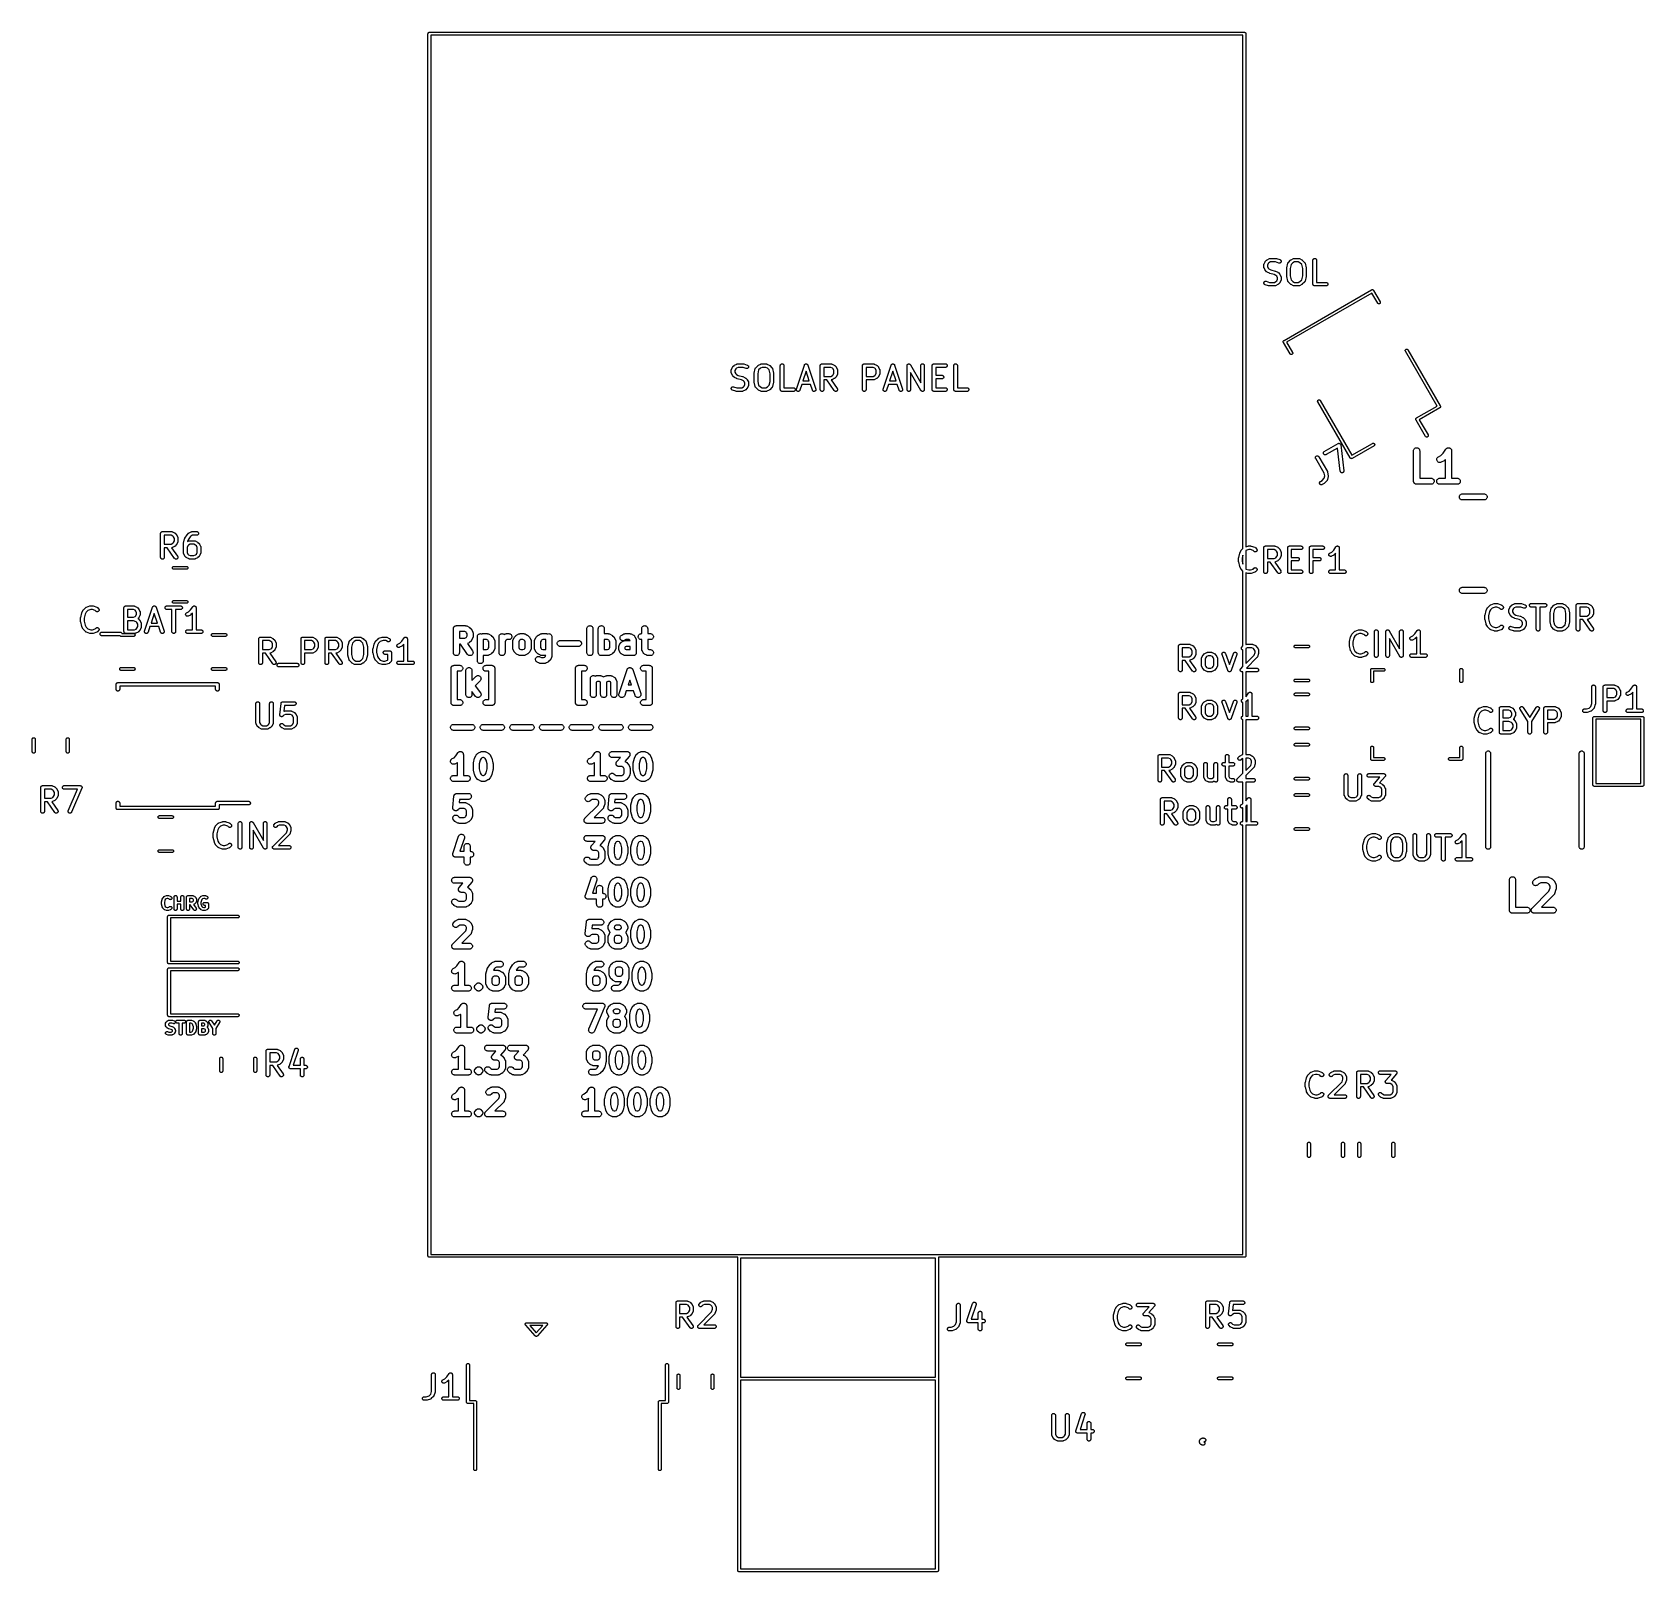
# Model space of a CAD drawing. Extents: x 70.9 to 138.2, y -84.2 to -19.9.
import ezdxf

# ---------------------------------------------------------------- set-up
doc = ezdxf.new("R2010")
doc.units = 0
doc.layers.add('BLACK', color=7, linetype='CONTINUOUS')

msp = doc.modelspace()

# ---------------------------------------------------------------- linework, layer by layer
at = {"layer": 'BLACK', "linetype": 'CONTINUOUS'}
for p, q in [((87.4397, -20), (87.4409, -19.9882)), ((87.44, -20.003), (87.4397, -20)), ((87.44, -69.5029), (87.44, -20.003)), ((87.4409, -19.9882), (87.4443, -19.9769)), ((87.4443, -19.9769), (87.4499, -19.9665)), ((87.4499, -19.9665), (87.4574, -19.9574)), ((87.4574, -19.9574), (87.4665, -19.9499)), ((87.4665, -19.9499), (87.4769, -19.9443)), ((87.4769, -19.9443), (87.4882, -19.9409)), ((87.4882, -19.9409), (87.4971, -19.94)), ((87.4971, -19.94), (87.5, -19.9397)), ((87.4971, -19.94), (87.4971, -19.94)), ((87.5, -19.9397), (87.5029, -19.94)), ((87.5029, -19.94), (121.497, -19.94)), ((121.44, -20.06), (87.56, -20.06)), ((87.56, -20.06), (87.56, -70.94)), ((121.44, -41.4777), (121.44, -20.06)), ((121.497, -19.94), (121.5, -19.9397)), ((121.5, -19.9397), (121.503, -19.94)), ((121.503, -19.94), (121.503, -19.94)), ((121.503, -19.94), (121.512, -19.9409)), ((121.512, -19.9409), (121.523, -19.9443)), ((121.523, -19.9443), (121.533, -19.9499)), ((121.533, -19.9499), (121.543, -19.9574)), ((121.543, -19.9574), (121.55, -19.9665)), ((121.55, -19.9665), (121.556, -19.9769)), ((121.556, -19.9769), (121.559, -19.9882)), ((121.559, -19.9882), (121.56, -20)), ((121.56, -20), (121.56, -20.0029)), ((121.56, -20.0029), (121.56, -41.4089)), ((122.319, -29.6093), (122.366, -29.5141)), ((122.366, -29.5141), (122.367, -29.5131)), ((122.367, -29.5131), (122.369, -29.5096)), ((122.369, -29.5096), (122.371, -29.5059)), ((122.371, -29.5059), (122.373, -29.5035)), ((122.373, -29.5035), (122.375, -29.5009)), ((122.375, -29.5009), (122.378, -29.4978)), ((122.378, -29.4978), (122.38, -29.4946)), ((122.38, -29.4946), (122.428, -29.447)), ((122.428, -29.447), (122.429, -29.4462)), ((122.429, -29.4462), (122.432, -29.4436)), ((122.432, -29.4436), (122.435, -29.4407)), ((122.435, -29.4407), (122.438, -29.439)), ((122.438, -29.439), (122.44, -29.4371)), ((122.44, -29.4371), (122.444, -29.4352)), ((122.444, -29.4352), (122.447, -29.4329)), ((122.447, -29.4329), (122.543, -29.3853)), ((122.525, -29.5616), (122.495, -29.592)), ((122.594, -29.5274), (122.525, -29.5616)), ((122.543, -29.3853), (122.544, -29.3848)), ((122.544, -29.3848), (122.546, -29.3841)), ((122.546, -29.3841), (122.548, -29.383)), ((122.548, -29.383), (122.553, -29.3816)), ((122.553, -29.3816), (122.557, -29.3798)), ((122.557, -29.3798), (122.56, -29.3794)), ((122.56, -29.3794), (122.562, -29.3788)), ((122.562, -29.3788), (122.567, -29.3783)), ((122.567, -29.3783), (122.572, -29.3775)), ((122.572, -29.3775), (122.574, -29.3776)), ((122.574, -29.3776), (122.576, -29.3774)), ((122.576, -29.3774), (122.814, -29.3774)), ((122.802, -29.5274), (122.594, -29.5274)), ((122.933, -29.5712), (122.802, -29.5274)), ((122.814, -29.3774), (122.815, -29.3774)), ((122.815, -29.3774), (122.82, -29.3779)), ((122.82, -29.3779), (122.824, -29.378)), ((122.824, -29.378), (122.827, -29.3787)), ((122.827, -29.3787), (122.83, -29.379)), ((122.83, -29.379), (122.834, -29.3803)), ((122.834, -29.3803), (122.838, -29.3812)), ((122.838, -29.3812), (122.981, -29.4288)), ((122.948, -29.5744), (122.933, -29.5712)), ((122.962, -29.5748), (122.948, -29.5744)), ((122.977, -29.5724), (122.962, -29.5748)), ((122.99, -29.5672), (122.977, -29.5724)), ((122.981, -29.4288), (122.982, -29.4292)), ((122.982, -29.4292), (122.995, -29.4353)), ((123.003, -29.5594), (122.99, -29.5672)), ((122.995, -29.4353), (123.007, -29.4439)), ((123.014, -29.5494), (123.003, -29.5594)), ((123.007, -29.4439), (123.017, -29.4547)), ((123.022, -29.5375), (123.014, -29.5494)), ((123.017, -29.4547), (123.025, -29.4672)), ((123.028, -29.5242), (123.022, -29.5375)), ((123.025, -29.4672), (123.03, -29.4809)), ((123.031, -29.51), (123.028, -29.5242)), ((123.03, -29.4809), (123.032, -29.4953)), ((123.032, -29.4953), (123.031, -29.51)), ((123.265, -29.7675), (123.313, -29.577)), ((123.313, -29.576), (123.315, -29.5713)), ((123.313, -29.577), (123.313, -29.576)), ((123.315, -29.5713), (123.316, -29.5664)), ((123.316, -29.5664), (123.318, -29.5644)), ((123.318, -29.5623), (123.321, -29.558)), ((123.318, -29.5644), (123.318, -29.5623)), ((123.321, -29.558), (123.323, -29.5535)), ((123.323, -29.5535), (123.325, -29.5518)), ((123.325, -29.5518), (123.326, -29.5499)), ((123.326, -29.5499), (123.329, -29.5461)), ((123.329, -29.5461), (123.333, -29.5422)), ((123.333, -29.5422), (123.428, -29.447)), ((123.428, -29.447), (123.429, -29.4462)), ((123.429, -29.4462), (123.432, -29.4436)), ((123.432, -29.4436), (123.435, -29.4407)), ((123.435, -29.4407), (123.438, -29.439)), ((123.438, -29.439), (123.44, -29.4371)), ((123.44, -29.4371), (123.444, -29.4352)), ((123.444, -29.4352), (123.447, -29.4329)), ((123.447, -29.4329), (123.543, -29.3853)), ((123.525, -29.5616), (123.453, -29.6336)), ((123.594, -29.5274), (123.525, -29.5616)), ((123.543, -29.3853), (123.544, -29.3848)), ((123.544, -29.3848), (123.546, -29.3841)), ((123.546, -29.3841), (123.548, -29.383)), ((123.548, -29.383), (123.553, -29.3816)), ((123.553, -29.3816), (123.557, -29.3798)), ((123.557, -29.3798), (123.56, -29.3794)), ((123.56, -29.3794), (123.562, -29.3788)), ((123.562, -29.3788), (123.567, -29.3783)), ((123.567, -29.3783), (123.572, -29.3775)), ((123.572, -29.3775), (123.574, -29.3776)), ((123.574, -29.3776), (123.576, -29.3774)), ((123.576, -29.3774), (123.767, -29.3774)), ((123.749, -29.5274), (123.594, -29.5274)), ((123.817, -29.5616), (123.749, -29.5274)), ((123.767, -29.3774), (123.768, -29.3774)), ((123.768, -29.3774), (123.77, -29.3776)), ((123.77, -29.3776), (123.772, -29.3776)), ((123.772, -29.3776), (123.777, -29.3784)), ((123.777, -29.3784), (123.782, -29.379)), ((123.782, -29.379), (123.784, -29.3797)), ((123.784, -29.3797), (123.787, -29.3801)), ((123.787, -29.3801), (123.791, -29.3819)), ((123.791, -29.3819), (123.796, -29.3834)), ((123.796, -29.3834), (123.798, -29.3845)), ((123.798, -29.3845), (123.8, -29.3853)), ((123.8, -29.3853), (123.895, -29.4329)), ((123.889, -29.6336), (123.817, -29.5616)), ((123.895, -29.4329), (123.896, -29.4334)), ((123.896, -29.4334), (123.9, -29.4357)), ((123.9, -29.4357), (123.904, -29.4377)), ((123.904, -29.4377), (123.906, -29.4397)), ((123.906, -29.4397), (123.909, -29.4414)), ((123.909, -29.4414), (123.912, -29.4443)), ((123.912, -29.4443), (123.915, -29.447)), ((123.915, -29.447), (124.01, -29.5422)), ((124.01, -29.5422), (124.011, -29.5429)), ((124.011, -29.5429), (124.014, -29.5469)), ((124.014, -29.5469), (124.017, -29.5507)), ((124.017, -29.5507), (124.019, -29.5526)), ((124.019, -29.5526), (124.02, -29.5544)), ((124.02, -29.5544), (124.022, -29.5589)), ((124.022, -29.5589), (124.025, -29.5633)), ((124.025, -29.5633), (124.026, -29.5654)), ((124.026, -29.5654), (124.027, -29.5674)), ((124.027, -29.5674), (124.028, -29.5723)), ((124.028, -29.5723), (124.03, -29.577)), ((124.03, -29.577), (124.078, -29.7675)), ((124.358, -29.4513), (124.36, -29.4368)), ((124.358, -29.4524), (124.358, -29.4513)), ((124.358, -30.4524), (124.358, -29.4524)), ((124.36, -29.4368), (124.364, -29.4228)), ((124.364, -29.4228), (124.371, -29.41)), ((124.371, -29.41), (124.381, -29.3988)), ((124.381, -29.3988), (124.392, -29.3896)), ((124.392, -29.3896), (124.405, -29.3828)), ((124.405, -29.3828), (124.419, -29.3787)), ((124.419, -29.3787), (124.434, -29.3774)), ((124.434, -29.3774), (124.448, -29.3789)), ((124.448, -29.3789), (124.462, -29.3832)), ((124.462, -29.3832), (124.475, -29.3902)), ((124.475, -29.3902), (124.487, -29.3995)), ((124.487, -29.3995), (124.496, -29.4109)), ((124.496, -29.4109), (124.503, -29.4238)), ((124.503, -29.4238), (124.507, -29.4378)), ((124.507, -29.4378), (124.508, -29.4524)), ((124.508, -29.4524), (124.508, -30.3774)), ((122.311, -29.6374), (122.312, -29.6324)), ((122.311, -29.6396), (122.311, -29.6374)), ((122.311, -29.6418), (122.311, -29.6396)), ((122.311, -29.6429), (122.311, -29.6418)), ((122.311, -29.7381), (122.311, -29.6429)), ((122.311, -29.7403), (122.311, -29.7381)), ((122.311, -29.7425), (122.311, -29.7403)), ((122.312, -29.7476), (122.311, -29.7425)), ((122.312, -29.6273), (122.313, -29.6252)), ((122.312, -29.6324), (122.312, -29.6273)), ((122.312, -29.7527), (122.312, -29.7476)), ((122.313, -29.7548), (122.312, -29.7527)), ((122.313, -29.623), (122.315, -29.6182)), ((122.313, -29.6252), (122.313, -29.623)), ((122.313, -29.757), (122.313, -29.7548)), ((122.315, -29.7618), (122.313, -29.757)), ((122.315, -29.6182), (122.317, -29.6133)), ((122.316, -29.7667), (122.315, -29.7618)), ((122.317, -29.7686), (122.316, -29.7667)), ((122.317, -29.6133), (122.318, -29.6114)), ((122.318, -29.7707), (122.317, -29.7686)), ((122.318, -29.6114), (122.319, -29.6093)), ((122.319, -29.7716), (122.318, -29.7707)), ((122.366, -29.8669), (122.319, -29.7716)), ((122.368, -29.8704), (122.366, -29.8669)), ((122.37, -29.8742), (122.368, -29.8704)), ((122.372, -29.8766), (122.37, -29.8742)), ((122.374, -29.8793), (122.372, -29.8766)), ((122.377, -29.8823), (122.374, -29.8793)), ((122.38, -29.8856), (122.377, -29.8823)), ((122.38, -29.8864), (122.38, -29.8856)), ((122.428, -29.934), (122.38, -29.8864)), ((122.431, -29.9367), (122.428, -29.934)), ((122.434, -29.9396), (122.431, -29.9367)), ((122.437, -29.9413), (122.434, -29.9396)), ((122.439, -29.9433), (122.437, -29.9413)), ((122.443, -29.9453), (122.439, -29.9433)), ((122.446, -29.9476), (122.443, -29.9453)), ((122.447, -29.948), (122.446, -29.9476)), ((122.543, -29.9957), (122.447, -29.948)), ((122.495, -29.592), (122.461, -29.6606)), ((122.461, -29.6606), (122.461, -29.7204)), ((122.461, -29.7204), (122.495, -29.7889)), ((122.495, -29.7889), (122.525, -29.8193)), ((122.525, -29.8193), (122.602, -29.8578)), ((122.543, -29.9958), (122.543, -29.9957)), ((122.543, -29.996), (122.543, -29.9958)), ((122.55, -29.9984), (122.543, -29.996)), ((122.556, -30.0009), (122.55, -29.9984)), ((122.557, -30.0009), (122.556, -30.0009)), ((122.557, -30.0011), (122.557, -30.0009)), ((122.558, -30.0013), (122.557, -30.0011)), ((122.74, -30.047), (122.558, -30.0013)), ((122.602, -29.8578), (122.785, -29.9034)), ((122.817, -30.0854), (122.74, -30.047)), ((122.785, -29.9034), (122.786, -29.9037)), ((122.786, -29.9037), (122.786, -29.9038)), ((122.786, -29.9038), (122.787, -29.9039)), ((122.787, -29.9039), (122.793, -29.9064)), ((122.793, -29.9064), (122.8, -29.9088)), ((122.8, -29.9088), (122.8, -29.909)), ((122.8, -29.909), (122.8, -29.9091)), ((122.8, -29.9091), (122.895, -29.9567)), ((122.848, -30.1159), (122.817, -30.0854)), ((122.882, -30.1844), (122.848, -30.1159)), ((122.848, -30.3127), (122.882, -30.2442)), ((122.882, -30.2442), (122.882, -30.1844)), ((122.895, -29.9567), (122.896, -29.9572)), ((122.896, -29.9572), (122.9, -29.9595)), ((122.9, -29.9595), (122.904, -29.9615)), ((122.904, -29.9615), (122.906, -29.9635)), ((122.906, -29.9635), (122.909, -29.9652)), ((122.909, -29.9652), (122.912, -29.9681)), ((122.912, -29.9681), (122.915, -29.9708)), ((122.915, -29.9708), (122.963, -30.0184)), ((122.963, -30.0184), (122.963, -30.0191)), ((122.963, -30.0191), (122.966, -30.0224)), ((122.966, -30.0224), (122.969, -30.0255)), ((122.969, -30.0255), (122.97, -30.0281)), ((122.97, -30.0281), (122.972, -30.0306)), ((122.972, -30.0306), (122.974, -30.0343)), ((122.974, -30.0343), (122.977, -30.0379)), ((122.977, -30.0379), (123.024, -30.1331)), ((123.024, -30.1331), (123.025, -30.1341)), ((123.025, -30.1341), (123.025, -30.1361)), ((123.025, -30.1361), (123.026, -30.1381)), ((123.026, -30.1381), (123.028, -30.143)), ((123.028, -30.143), (123.03, -30.1478)), ((123.03, -30.1478), (123.03, -30.15)), ((123.03, -30.15), (123.031, -30.1521)), ((123.031, -30.1521), (123.031, -30.1572)), ((123.031, -30.1572), (123.032, -30.1623)), ((123.032, -30.1623), (123.032, -30.1645)), ((123.032, -30.1645), (123.032, -30.1667)), ((123.032, -30.1667), (123.032, -30.2619)), ((123.263, -29.782), (123.264, -29.7761)), ((123.263, -29.7833), (123.263, -29.782)), ((123.263, -29.7847), (123.263, -29.7833)), ((123.263, -29.7857), (123.263, -29.7847)), ((123.263, -30.119), (123.263, -29.7857)), ((123.263, -30.1204), (123.263, -30.119)), ((123.263, -30.1217), (123.263, -30.1204)), ((123.264, -30.1276), (123.263, -30.1217)), ((123.264, -29.7761), (123.265, -29.7701)), ((123.265, -30.1336), (123.264, -30.1276)), ((123.265, -29.7688), (123.265, -29.7675)), ((123.265, -29.7701), (123.265, -29.7688)), ((123.265, -30.1349), (123.265, -30.1336)), ((123.265, -30.1362), (123.265, -30.1349)), ((123.265, -30.1372), (123.265, -30.1362)), ((123.313, -30.3277), (123.265, -30.1372)), ((123.453, -29.6336), (123.413, -29.7949)), ((123.413, -29.7949), (123.413, -30.1098)), ((123.413, -30.1098), (123.453, -30.2712)), ((123.93, -29.7949), (123.889, -29.6336)), ((123.889, -30.2712), (123.93, -30.1098)), ((123.93, -30.1098), (123.93, -29.7949)), ((124.078, -30.1372), (124.03, -30.3277)), ((124.078, -29.7675), (124.078, -29.7685)), ((124.078, -29.7685), (124.078, -29.7699)), ((124.078, -29.7699), (124.078, -29.7711)), ((124.078, -29.7711), (124.079, -29.7771)), ((124.079, -30.1287), (124.078, -30.1346)), ((124.078, -30.1346), (124.078, -30.1359)), ((124.078, -30.1359), (124.078, -30.1372)), ((124.079, -29.7771), (124.08, -29.783)), ((124.08, -30.1228), (124.079, -30.1287)), ((124.08, -29.783), (124.08, -29.7844)), ((124.08, -29.7844), (124.08, -29.7857)), ((124.08, -29.7857), (124.08, -30.119)), ((124.08, -30.119), (124.08, -30.1201)), ((124.08, -30.1201), (124.08, -30.1214)), ((124.08, -30.1214), (124.08, -30.1228)), ((122.311, -30.3948), (122.315, -30.3805)), ((122.311, -30.4094), (122.311, -30.3948)), ((122.313, -30.4239), (122.311, -30.4094)), ((122.318, -30.4376), (122.313, -30.4239)), ((122.315, -30.3805), (122.321, -30.3672)), ((122.326, -30.4501), (122.318, -30.4376)), ((122.321, -30.3672), (122.329, -30.3553)), ((122.336, -30.4608), (122.326, -30.4501)), ((122.329, -30.3553), (122.34, -30.3453)), ((122.348, -30.4694), (122.336, -30.4608)), ((122.34, -30.3453), (122.352, -30.3376)), ((122.361, -30.4756), (122.348, -30.4694)), ((122.352, -30.3376), (122.366, -30.3324)), ((122.362, -30.4759), (122.361, -30.4756)), ((122.505, -30.5235), (122.362, -30.4759)), ((122.366, -30.3324), (122.381, -30.3299)), ((122.381, -30.3299), (122.395, -30.3304)), ((122.395, -30.3304), (122.409, -30.3336)), ((122.409, -30.3336), (122.541, -30.3774)), ((122.509, -30.5245), (122.505, -30.5235)), ((122.513, -30.5257), (122.509, -30.5245)), ((122.516, -30.5261), (122.513, -30.5257)), ((122.519, -30.5268), (122.516, -30.5261)), ((122.523, -30.5269), (122.519, -30.5268)), ((122.528, -30.5274), (122.523, -30.5269)), ((122.529, -30.5274), (122.528, -30.5274)), ((122.767, -30.5274), (122.529, -30.5274)), ((122.541, -30.3774), (122.749, -30.3774)), ((122.749, -30.3774), (122.817, -30.3431)), ((122.769, -30.5272), (122.767, -30.5274)), ((122.771, -30.5273), (122.769, -30.5272)), ((122.776, -30.5265), (122.771, -30.5273)), ((122.781, -30.526), (122.776, -30.5265)), ((122.783, -30.5253), (122.781, -30.526)), ((122.786, -30.525), (122.783, -30.5253)), ((122.79, -30.5232), (122.786, -30.525)), ((122.795, -30.5217), (122.79, -30.5232)), ((122.797, -30.5207), (122.795, -30.5217)), ((122.799, -30.5199), (122.797, -30.5207)), ((122.8, -30.5195), (122.799, -30.5199)), ((122.895, -30.4718), (122.8, -30.5195)), ((122.817, -30.3431), (122.848, -30.3127)), ((122.899, -30.4696), (122.895, -30.4718)), ((122.903, -30.4677), (122.899, -30.4696)), ((122.905, -30.4657), (122.903, -30.4677)), ((122.908, -30.4641), (122.905, -30.4657)), ((122.911, -30.4612), (122.908, -30.4641)), ((122.914, -30.4585), (122.911, -30.4612)), ((122.915, -30.4578), (122.914, -30.4585)), ((122.963, -30.4102), (122.915, -30.4578)), ((122.965, -30.4069), (122.963, -30.4102)), ((122.968, -30.4039), (122.965, -30.4069)), ((122.97, -30.4013), (122.968, -30.4039)), ((122.972, -30.3989), (122.97, -30.4013)), ((122.974, -30.3952), (122.972, -30.3989)), ((122.976, -30.3916), (122.974, -30.3952)), ((122.977, -30.3907), (122.976, -30.3916)), ((123.024, -30.2954), (122.977, -30.3907)), ((123.025, -30.2934), (123.024, -30.2954)), ((123.026, -30.2914), (123.025, -30.2934)), ((123.028, -30.2866), (123.026, -30.2914)), ((123.029, -30.2818), (123.028, -30.2866)), ((123.03, -30.2796), (123.029, -30.2818)), ((123.031, -30.2775), (123.03, -30.2796)), ((123.032, -30.2674), (123.031, -30.2724)), ((123.031, -30.2724), (123.031, -30.2775)), ((123.032, -30.2619), (123.032, -30.263)), ((123.032, -30.263), (123.032, -30.2651)), ((123.032, -30.2651), (123.032, -30.2674)), ((123.153, -32.7969), (126.802, -30.6898)), ((126.813, -30.8223), (123.262, -32.8723)), ((123.315, -30.3325), (123.313, -30.3277)), ((123.316, -30.3374), (123.315, -30.3325)), ((123.317, -30.3394), (123.316, -30.3374)), ((123.318, -30.3415), (123.317, -30.3394)), ((123.32, -30.3459), (123.318, -30.3415)), ((123.323, -30.3504), (123.32, -30.3459)), ((123.324, -30.3521), (123.323, -30.3504)), ((123.325, -30.3541), (123.324, -30.3521)), ((123.329, -30.3578), (123.325, -30.3541)), ((123.332, -30.3618), (123.329, -30.3578)), ((123.333, -30.3626), (123.332, -30.3618)), ((123.428, -30.4578), (123.333, -30.3626)), ((123.431, -30.4605), (123.428, -30.4578)), ((123.434, -30.4634), (123.431, -30.4605)), ((123.437, -30.4651), (123.434, -30.4634)), ((123.439, -30.4671), (123.437, -30.4651)), ((123.443, -30.4691), (123.439, -30.4671)), ((123.446, -30.4714), (123.443, -30.4691)), ((123.447, -30.4718), (123.446, -30.4714)), ((123.543, -30.5195), (123.447, -30.4718)), ((123.453, -30.2712), (123.525, -30.3431)), ((123.525, -30.3431), (123.594, -30.3774)), ((123.545, -30.5203), (123.543, -30.5195)), ((123.547, -30.5213), (123.545, -30.5203)), ((123.552, -30.5229), (123.547, -30.5213)), ((123.556, -30.5247), (123.552, -30.5229)), ((123.558, -30.5251), (123.556, -30.5247)), ((123.561, -30.5257), (123.558, -30.5251)), ((123.566, -30.5263), (123.561, -30.5257)), ((123.571, -30.5272), (123.566, -30.5263)), ((123.573, -30.5271), (123.571, -30.5272)), ((123.575, -30.5274), (123.573, -30.5271)), ((123.576, -30.5274), (123.575, -30.5274)), ((123.767, -30.5274), (123.576, -30.5274)), ((123.594, -30.3774), (123.749, -30.3774)), ((123.749, -30.3774), (123.817, -30.3431)), ((123.769, -30.5272), (123.767, -30.5274)), ((123.771, -30.5273), (123.769, -30.5272)), ((123.776, -30.5265), (123.771, -30.5273)), ((123.781, -30.526), (123.776, -30.5265)), ((123.783, -30.5253), (123.781, -30.526)), ((123.786, -30.525), (123.783, -30.5253)), ((123.79, -30.5232), (123.786, -30.525)), ((123.795, -30.5217), (123.79, -30.5232)), ((123.797, -30.5207), (123.795, -30.5217)), ((123.799, -30.5199), (123.797, -30.5207)), ((123.8, -30.5195), (123.799, -30.5199)), ((123.895, -30.4718), (123.8, -30.5195)), ((123.817, -30.3431), (123.889, -30.2712)), ((123.899, -30.4696), (123.895, -30.4718)), ((123.903, -30.4677), (123.899, -30.4696)), ((123.905, -30.4657), (123.903, -30.4677)), ((123.908, -30.4641), (123.905, -30.4657)), ((123.911, -30.4612), (123.908, -30.4641)), ((123.914, -30.4585), (123.911, -30.4612)), ((123.915, -30.4578), (123.914, -30.4585)), ((124.01, -30.3626), (123.915, -30.4578)), ((124.013, -30.3586), (124.01, -30.3626)), ((124.017, -30.3549), (124.013, -30.3586)), ((124.018, -30.353), (124.017, -30.3549)), ((124.019, -30.3512), (124.018, -30.353)), ((124.022, -30.3468), (124.019, -30.3512)), ((124.025, -30.3424), (124.022, -30.3468)), ((124.026, -30.3383), (124.025, -30.3403)), ((124.025, -30.3403), (124.025, -30.3424)), ((124.028, -30.3335), (124.026, -30.3383)), ((124.03, -30.3287), (124.028, -30.3335)), ((124.03, -30.3277), (124.03, -30.3287)), ((124.359, -30.4594), (124.358, -30.4524)), ((124.36, -30.4664), (124.359, -30.4594)), ((124.36, -30.4667), (124.36, -30.4664)), ((124.36, -30.4669), (124.36, -30.4667)), ((124.362, -30.4737), (124.36, -30.4669)), ((124.364, -30.4805), (124.362, -30.4737)), ((124.364, -30.4807), (124.364, -30.4805)), ((124.364, -30.481), (124.364, -30.4807)), ((124.367, -30.4872), (124.364, -30.481)), ((124.371, -30.4934), (124.367, -30.4872)), ((124.371, -30.4937), (124.371, -30.4934)), ((124.371, -30.4939), (124.371, -30.4937)), ((124.375, -30.4994), (124.371, -30.4939)), ((124.38, -30.5049), (124.375, -30.4994)), ((124.38, -30.505), (124.38, -30.5049)), ((124.38, -30.5052), (124.38, -30.505)), ((124.386, -30.5097), (124.38, -30.5052)), ((124.391, -30.5143), (124.386, -30.5097)), ((124.391, -30.5144), (124.391, -30.5143)), ((124.391, -30.5146), (124.391, -30.5144)), ((124.398, -30.5179), (124.391, -30.5146)), ((124.404, -30.5213), (124.398, -30.5179)), ((124.404, -30.5214), (124.404, -30.5213)), ((124.404, -30.5215), (124.404, -30.5214)), ((124.411, -30.5236), (124.404, -30.5215)), ((124.418, -30.5257), (124.411, -30.5236)), ((124.418, -30.5258), (124.418, -30.5257)), ((124.425, -30.5266), (124.418, -30.5258)), ((124.418, -30.5258), (124.418, -30.5258)), ((124.432, -30.5274), (124.425, -30.5266)), ((124.433, -30.5274), (124.432, -30.5274)), ((124.91, -30.5274), (124.433, -30.5274)), ((124.433, -30.5274), (124.433, -30.5274)), ((124.433, -30.5274), (124.433, -30.5274)), ((124.433, -30.5274), (124.433, -30.5274)), ((124.508, -30.3774), (124.91, -30.3774)), ((124.91, -30.3774), (124.911, -30.3774)), ((124.924, -30.526), (124.91, -30.5274)), ((124.911, -30.3774), (124.925, -30.379)), ((124.938, -30.5217), (124.924, -30.526)), ((124.925, -30.379), (124.939, -30.3834)), ((124.951, -30.5148), (124.938, -30.5217)), ((124.939, -30.3834), (124.952, -30.3905)), ((124.962, -30.5056), (124.951, -30.5148)), ((124.952, -30.3905), (124.963, -30.3999)), ((124.972, -30.4943), (124.962, -30.5056)), ((124.963, -30.3999), (124.972, -30.4113)), ((124.972, -30.4113), (124.979, -30.4243)), ((124.979, -30.4814), (124.972, -30.4943)), ((124.979, -30.4243), (124.983, -30.4383)), ((124.983, -30.4675), (124.979, -30.4814)), ((124.983, -30.4383), (124.985, -30.4529)), ((124.985, -30.4529), (124.983, -30.4675)), ((126.802, -30.6898), (126.805, -30.6881)), ((126.805, -30.6881), (126.807, -30.6869)), ((126.807, -30.6869), (126.815, -30.6832)), ((126.807, -30.6869), (126.807, -30.6869)), ((127.059, -31.2492), (126.813, -30.8223)), ((126.815, -30.6832), (126.827, -30.6805)), ((126.827, -30.6805), (126.839, -30.6801)), ((126.839, -30.6801), (126.85, -30.6821)), ((126.85, -30.6821), (126.861, -30.6862)), ((126.861, -30.6862), (126.872, -30.6925)), ((126.872, -30.6925), (126.88, -30.7005)), ((126.88, -30.7005), (126.887, -30.7102)), ((126.887, -30.7102), (126.888, -30.7129)), ((126.888, -30.7129), (127.163, -31.1892)), ((127.064, -31.2564), (127.059, -31.2492)), ((127.073, -31.2644), (127.064, -31.2564)), ((127.083, -31.2707), (127.073, -31.2644)), ((127.094, -31.2748), (127.083, -31.2707)), ((127.106, -31.2768), (127.094, -31.2748)), ((127.118, -31.2764), (127.106, -31.2768)), ((127.129, -31.2737), (127.118, -31.2764)), ((127.14, -31.2688), (127.129, -31.2737)), ((127.15, -31.2619), (127.14, -31.2688)), ((127.158, -31.2533), (127.15, -31.2619)), ((127.164, -31.2433), (127.158, -31.2533)), ((127.163, -31.1892), (127.167, -31.1972)), ((127.168, -31.2322), (127.164, -31.2433)), ((127.167, -31.1972), (127.17, -31.2087)), ((127.17, -31.2206), (127.168, -31.2322)), ((127.17, -31.2087), (127.17, -31.2206)), ((123.12, -32.8464), (123.122, -32.8347)), ((123.12, -32.8582), (123.12, -32.8464)), ((123.123, -32.8697), (123.12, -32.8582)), ((123.122, -32.8347), (123.126, -32.8236)), ((123.128, -32.8804), (123.123, -32.8697)), ((123.126, -32.8236), (123.132, -32.8136)), ((123.13, -32.8828), (123.128, -32.8804)), ((123.405, -33.3592), (123.13, -32.8828)), ((123.132, -32.8136), (123.14, -32.805)), ((123.14, -32.805), (123.148, -32.7998)), ((123.148, -32.7998), (123.15, -32.7981)), ((123.148, -32.7998), (123.148, -32.7998)), ((123.15, -32.7981), (123.153, -32.7969)), ((123.262, -32.8723), (123.509, -33.2992)), ((123.41, -33.3664), (123.405, -33.3592)), ((123.418, -33.3744), (123.41, -33.3664)), ((123.429, -33.3807), (123.418, -33.3744)), ((123.44, -33.3848), (123.429, -33.3807)), ((123.451, -33.3868), (123.44, -33.3848)), ((123.463, -33.3864), (123.451, -33.3868)), ((123.475, -33.3837), (123.463, -33.3864)), ((123.485, -33.3788), (123.475, -33.3837)), ((123.495, -33.3719), (123.485, -33.3788)), ((123.503, -33.3633), (123.495, -33.3719)), ((123.509, -33.3533), (123.503, -33.3633)), ((123.509, -33.2992), (123.512, -33.3072)), ((123.513, -33.3422), (123.509, -33.3533)), ((123.512, -33.3072), (123.515, -33.3187)), ((123.515, -33.3306), (123.513, -33.3422)), ((123.515, -33.3187), (123.515, -33.3306)), ((128.21, -33.2218), (128.212, -33.2102)), ((128.21, -33.2337), (128.21, -33.2218)), ((128.213, -33.2452), (128.21, -33.2337)), ((128.212, -33.2102), (128.216, -33.1991)), ((128.216, -33.2532), (128.213, -33.2452)), ((128.216, -33.1991), (128.222, -33.1891)), ((129.538, -35.5421), (128.216, -33.2532)), ((128.222, -33.1891), (128.23, -33.1805)), ((128.23, -33.1805), (128.24, -33.1736)), ((128.24, -33.1736), (128.25, -33.1687)), ((128.25, -33.1687), (128.262, -33.166)), ((128.262, -33.166), (128.274, -33.1656)), ((128.274, -33.1656), (128.285, -33.1676)), ((128.285, -33.1676), (128.296, -33.1717)), ((128.296, -33.1717), (128.307, -33.178)), ((128.307, -33.178), (128.315, -33.186)), ((128.315, -33.186), (128.32, -33.1932)), ((128.32, -33.1932), (129.67, -35.5315)), ((100.092, -34.0374), (100.093, -34.0324)), ((100.092, -34.0396), (100.092, -34.0374)), ((100.092, -34.0418), (100.092, -34.0396)), ((100.092, -34.0429), (100.092, -34.0418)), ((100.092, -34.1381), (100.092, -34.0429)), ((100.092, -34.1403), (100.092, -34.1381)), ((100.092, -34.1425), (100.092, -34.1403)), ((100.093, -34.1476), (100.092, -34.1425)), ((100.093, -34.0273), (100.094, -34.0252)), ((100.093, -34.0324), (100.093, -34.0273)), ((100.093, -34.1527), (100.093, -34.1476)), ((100.094, -34.1548), (100.093, -34.1527)), ((100.094, -34.023), (100.096, -34.0182)), ((100.094, -34.0252), (100.094, -34.023)), ((100.094, -34.157), (100.094, -34.1548)), ((100.096, -34.1618), (100.094, -34.157)), ((100.096, -34.0182), (100.098, -34.0133)), ((100.097, -34.1667), (100.096, -34.1618)), ((100.098, -34.1686), (100.097, -34.1667)), ((100.098, -34.0133), (100.099, -34.0114)), ((100.099, -34.1707), (100.098, -34.1686)), ((100.099, -34.0114), (100.1, -34.0093)), ((100.1, -34.1716), (100.099, -34.1707)), ((100.1, -34.0093), (100.147, -33.9141)), ((100.147, -34.2669), (100.1, -34.1716)), ((100.147, -33.9141), (100.148, -33.9131)), ((100.149, -34.2704), (100.147, -34.2669)), ((100.148, -33.9131), (100.15, -33.9096)), ((100.151, -34.2742), (100.149, -34.2704)), ((100.15, -33.9096), (100.152, -33.9059)), ((100.153, -34.2766), (100.151, -34.2742)), ((100.152, -33.9059), (100.154, -33.9035)), ((100.155, -34.2793), (100.153, -34.2766)), ((100.154, -33.9035), (100.156, -33.9009)), ((100.158, -34.2823), (100.155, -34.2793)), ((100.156, -33.9009), (100.159, -33.8978)), ((100.161, -34.2856), (100.158, -34.2823)), ((100.159, -33.8978), (100.161, -33.8946)), ((100.161, -33.8946), (100.209, -33.847)), ((100.161, -34.2864), (100.161, -34.2856)), ((100.209, -34.334), (100.161, -34.2864)), ((100.209, -33.847), (100.21, -33.8462)), ((100.21, -33.8462), (100.213, -33.8436)), ((100.213, -33.8436), (100.216, -33.8407)), ((100.216, -33.8407), (100.219, -33.839)), ((100.219, -33.839), (100.221, -33.8371)), ((100.221, -33.8371), (100.225, -33.8352)), ((100.225, -33.8352), (100.228, -33.8329)), ((100.228, -33.8329), (100.324, -33.7853)), ((100.276, -33.992), (100.242, -34.0606)), ((100.242, -34.0606), (100.242, -34.1204)), ((100.242, -34.1204), (100.276, -34.1889)), ((100.306, -33.9616), (100.276, -33.992)), ((100.276, -34.1889), (100.306, -34.2193)), ((100.375, -33.9274), (100.306, -33.9616)), ((100.306, -34.2193), (100.383, -34.2578)), ((100.324, -33.7853), (100.325, -33.7848)), ((100.325, -33.7848), (100.327, -33.7841)), ((100.327, -33.7841), (100.329, -33.783)), ((100.329, -33.783), (100.333, -33.7816)), ((100.333, -33.7816), (100.338, -33.7798)), ((100.338, -33.7798), (100.34, -33.7794)), ((100.34, -33.7794), (100.343, -33.7788)), ((100.343, -33.7788), (100.348, -33.7783)), ((100.348, -33.7783), (100.353, -33.7775)), ((100.353, -33.7775), (100.355, -33.7776)), ((100.355, -33.7776), (100.357, -33.7774)), ((100.357, -33.7774), (100.595, -33.7774)), ((100.583, -33.9274), (100.375, -33.9274)), ((100.383, -34.2578), (100.566, -34.3034)), ((100.714, -33.9712), (100.583, -33.9274)), ((100.595, -33.7774), (100.596, -33.7774)), ((100.596, -33.7774), (100.6, -33.7779)), ((100.6, -33.7779), (100.605, -33.778)), ((100.605, -33.778), (100.608, -33.7787)), ((100.608, -33.7787), (100.611, -33.779)), ((100.611, -33.779), (100.615, -33.7803)), ((100.615, -33.7803), (100.619, -33.7812)), ((100.619, -33.7812), (100.762, -33.8288)), ((100.729, -33.9744), (100.714, -33.9712)), ((100.743, -33.9748), (100.729, -33.9744)), ((100.758, -33.9724), (100.743, -33.9748)), ((100.771, -33.9672), (100.758, -33.9724)), ((100.762, -33.8288), (100.763, -33.8292)), ((100.763, -33.8292), (100.776, -33.8353)), ((100.784, -33.9594), (100.771, -33.9672)), ((100.776, -33.8353), (100.788, -33.8439)), ((100.794, -33.9494), (100.784, -33.9594)), ((100.788, -33.8439), (100.798, -33.8547)), ((100.803, -33.9375), (100.794, -33.9494)), ((100.798, -33.8547), (100.806, -33.8672)), ((100.809, -33.9242), (100.803, -33.9375)), ((100.806, -33.8672), (100.811, -33.8809)), ((100.812, -33.91), (100.809, -33.9242)), ((100.811, -33.8809), (100.813, -33.8953)), ((100.813, -33.8953), (100.812, -33.91)), ((101.044, -34.182), (101.045, -34.1761)), ((101.044, -34.1833), (101.044, -34.182)), ((101.044, -34.1847), (101.044, -34.1833)), ((101.044, -34.1857), (101.044, -34.1847)), ((101.044, -34.519), (101.044, -34.1857)), ((101.045, -34.1761), (101.046, -34.1701)), ((101.046, -34.1675), (101.094, -33.977)), ((101.046, -34.1688), (101.046, -34.1675)), ((101.046, -34.1701), (101.046, -34.1688)), ((101.094, -33.976), (101.096, -33.9713)), ((101.094, -33.977), (101.094, -33.976)), ((101.096, -33.9713), (101.097, -33.9664)), ((101.097, -33.9664), (101.098, -33.9644)), ((101.098, -33.9644), (101.099, -33.9623)), ((101.099, -33.9623), (101.102, -33.958)), ((101.102, -33.958), (101.104, -33.9535)), ((101.104, -33.9535), (101.106, -33.9518)), ((101.106, -33.9518), (101.107, -33.9499)), ((101.107, -33.9499), (101.11, -33.9461)), ((101.11, -33.9461), (101.114, -33.9422)), ((101.114, -33.9422), (101.209, -33.847)), ((101.234, -34.0336), (101.194, -34.1949)), ((101.194, -34.1949), (101.194, -34.5098)), ((101.209, -33.847), (101.21, -33.8462)), ((101.21, -33.8462), (101.213, -33.8436)), ((101.213, -33.8436), (101.216, -33.8407)), ((101.216, -33.8407), (101.219, -33.839)), ((101.219, -33.839), (101.221, -33.8371)), ((101.221, -33.8371), (101.225, -33.8352)), ((101.225, -33.8352), (101.228, -33.8329)), ((101.228, -33.8329), (101.324, -33.7853)), ((101.306, -33.9616), (101.234, -34.0336)), ((101.375, -33.9274), (101.306, -33.9616)), ((101.324, -33.7853), (101.325, -33.7848)), ((101.325, -33.7848), (101.327, -33.7841)), ((101.327, -33.7841), (101.329, -33.783)), ((101.329, -33.783), (101.333, -33.7816)), ((101.333, -33.7816), (101.338, -33.7798)), ((101.338, -33.7798), (101.34, -33.7794)), ((101.34, -33.7794), (101.343, -33.7788)), ((101.343, -33.7788), (101.348, -33.7783)), ((101.348, -33.7783), (101.353, -33.7775)), ((101.353, -33.7775), (101.355, -33.7776)), ((101.355, -33.7776), (101.357, -33.7774)), ((101.357, -33.7774), (101.548, -33.7774)), ((101.53, -33.9274), (101.375, -33.9274)), ((101.598, -33.9616), (101.53, -33.9274)), ((101.548, -33.7774), (101.549, -33.7774)), ((101.549, -33.7774), (101.551, -33.7776)), ((101.551, -33.7776), (101.553, -33.7776)), ((101.553, -33.7776), (101.558, -33.7784)), ((101.558, -33.7784), (101.563, -33.779)), ((101.563, -33.779), (101.565, -33.7797)), ((101.565, -33.7797), (101.567, -33.7801)), ((101.567, -33.7801), (101.572, -33.7819)), ((101.572, -33.7819), (101.577, -33.7834)), ((101.577, -33.7834), (101.579, -33.7845)), ((101.579, -33.7845), (101.581, -33.7853)), ((101.581, -33.7853), (101.676, -33.8329)), ((101.67, -34.0336), (101.598, -33.9616)), ((101.711, -34.1949), (101.67, -34.0336)), ((101.676, -33.8329), (101.677, -33.8334)), ((101.677, -33.8334), (101.681, -33.8357)), ((101.681, -33.8357), (101.685, -33.8377)), ((101.685, -33.8377), (101.687, -33.8397)), ((101.687, -33.8397), (101.69, -33.8414)), ((101.69, -33.8414), (101.693, -33.8443)), ((101.693, -33.8443), (101.696, -33.847)), ((101.696, -33.847), (101.791, -33.9422)), ((101.711, -34.5098), (101.711, -34.1949)), ((101.791, -33.9422), (101.792, -33.9429)), ((101.792, -33.9429), (101.795, -33.9469)), ((101.795, -33.9469), (101.798, -33.9507)), ((101.798, -33.9507), (101.8, -33.9526)), ((101.8, -33.9526), (101.801, -33.9544)), ((101.801, -33.9544), (101.803, -33.9589)), ((101.803, -33.9589), (101.806, -33.9633)), ((101.806, -33.9633), (101.807, -33.9654)), ((101.807, -33.9654), (101.808, -33.9674)), ((101.808, -33.9674), (101.809, -33.9723)), ((101.809, -33.9723), (101.811, -33.977)), ((101.811, -33.977), (101.858, -34.1675)), ((101.858, -34.1675), (101.859, -34.1685)), ((101.859, -34.1685), (101.859, -34.1699)), ((101.859, -34.1699), (101.859, -34.1711)), ((101.859, -34.1711), (101.86, -34.1771)), ((101.86, -34.1771), (101.861, -34.183)), ((101.861, -34.183), (101.861, -34.1844)), ((101.861, -34.1844), (101.861, -34.1857)), ((101.861, -34.1857), (101.861, -34.519)), ((102.139, -33.8513), (102.141, -33.8368)), ((102.139, -33.8524), (102.139, -33.8513)), ((102.139, -34.8524), (102.139, -33.8524)), ((102.141, -33.8368), (102.145, -33.8228)), ((102.145, -33.8228), (102.152, -33.81)), ((102.152, -33.81), (102.162, -33.7988)), ((102.162, -33.7988), (102.173, -33.7896)), ((102.173, -33.7896), (102.186, -33.7828)), ((102.186, -33.7828), (102.2, -33.7787)), ((102.2, -33.7787), (102.215, -33.7774)), ((102.215, -33.7774), (102.229, -33.7789)), ((102.229, -33.7789), (102.243, -33.7832)), ((102.243, -33.7832), (102.256, -33.7902)), ((102.256, -33.7902), (102.268, -33.7995)), ((102.268, -33.7995), (102.277, -33.8109)), ((102.277, -33.8109), (102.284, -33.8238)), ((102.284, -33.8238), (102.288, -33.8378)), ((102.288, -33.8378), (102.289, -33.8524)), ((102.289, -33.8524), (102.289, -34.7774)), ((102.81, -34.8287), (103.143, -33.8287)), ((103.214, -34.0895), (103.08, -34.4917)), ((103.143, -33.8277), (103.146, -33.823)), ((103.143, -33.8287), (103.143, -33.8277)), ((103.146, -33.823), (103.148, -33.8181)), ((103.148, -33.8181), (103.149, -33.8163)), ((103.149, -33.8163), (103.15, -33.8144)), ((103.15, -33.8144), (103.153, -33.8102)), ((103.153, -33.8102), (103.155, -33.8058)), ((103.155, -33.8058), (103.157, -33.8043)), ((103.157, -33.8043), (103.158, -33.8026)), ((103.158, -33.8026), (103.162, -33.799)), ((103.162, -33.799), (103.166, -33.7953)), ((103.166, -33.7953), (103.167, -33.7941)), ((103.167, -33.7941), (103.169, -33.7926)), ((103.169, -33.7926), (103.173, -33.7899)), ((103.173, -33.7899), (103.178, -33.7869)), ((103.178, -33.7869), (103.18, -33.7861)), ((103.18, -33.7861), (103.181, -33.785)), ((103.181, -33.785), (103.186, -33.7831)), ((103.186, -33.7831), (103.191, -33.7811)), ((103.191, -33.7811), (103.193, -33.7806)), ((103.193, -33.7806), (103.195, -33.7799)), ((103.195, -33.7799), (103.2, -33.779)), ((103.2, -33.779), (103.205, -33.7779)), ((103.205, -33.7779), (103.208, -33.7779)), ((103.208, -33.7779), (103.21, -33.7775)), ((103.21, -33.7775), (103.215, -33.7777)), ((103.348, -34.4917), (103.214, -34.0895)), ((103.215, -33.7777), (103.22, -33.7776)), ((103.22, -33.7776), (103.222, -33.778)), ((103.222, -33.778), (103.224, -33.778)), ((103.224, -33.778), (103.229, -33.7792)), ((103.229, -33.7792), (103.234, -33.7801)), ((103.234, -33.7801), (103.236, -33.7809)), ((103.236, -33.7809), (103.238, -33.7814)), ((103.238, -33.7814), (103.243, -33.7835)), ((103.243, -33.7835), (103.248, -33.7854)), ((103.248, -33.7854), (103.25, -33.7866)), ((103.25, -33.7866), (103.252, -33.7875)), ((103.252, -33.7875), (103.256, -33.7905)), ((103.256, -33.7905), (103.26, -33.7933)), ((103.26, -33.7933), (103.262, -33.7947)), ((103.262, -33.7947), (103.264, -33.796)), ((103.264, -33.796), (103.267, -33.7998)), ((103.267, -33.7998), (103.271, -33.8033)), ((103.271, -33.8033), (103.272, -33.8051)), ((103.272, -33.8051), (103.274, -33.8067)), ((103.274, -33.8067), (103.276, -33.811)), ((103.276, -33.811), (103.279, -33.8153)), ((103.279, -33.8153), (103.28, -33.8173)), ((103.28, -33.8173), (103.281, -33.8191)), ((103.281, -33.8191), (103.283, -33.8239)), ((103.283, -33.8239), (103.285, -33.8287)), ((103.285, -33.8287), (103.619, -34.8287)), ((103.806, -33.8513), (103.807, -33.8443)), ((103.806, -33.8518), (103.806, -33.8513)), ((103.806, -33.8519), (103.806, -33.8518)), ((103.806, -33.8524), (103.806, -33.8519)), ((103.806, -33.8519), (103.806, -33.8519)), ((103.806, -34.8524), (103.806, -33.8524)), ((103.807, -33.8373), (103.808, -33.837)), ((103.807, -33.8443), (103.807, -33.8373)), ((103.808, -33.8368), (103.81, -33.8301)), ((103.808, -33.837), (103.808, -33.8368)), ((103.81, -33.8301), (103.812, -33.8233)), ((103.812, -33.8228), (103.815, -33.8166)), ((103.812, -33.8231), (103.812, -33.8228)), ((103.812, -33.8233), (103.812, -33.8231)), ((103.815, -33.8166), (103.819, -33.8104)), ((103.819, -33.81), (103.824, -33.8046)), ((103.819, -33.8102), (103.819, -33.81)), ((103.819, -33.8104), (103.819, -33.8102)), ((103.824, -33.8046), (103.828, -33.7992)), ((103.828, -33.7988), (103.834, -33.7944)), ((103.828, -33.799), (103.828, -33.7988)), ((103.828, -33.7992), (103.828, -33.799)), ((103.834, -33.7944), (103.839, -33.7899)), ((103.839, -33.7899), (103.84, -33.7898)), ((103.84, -33.7896), (103.846, -33.7864)), ((103.84, -33.7898), (103.84, -33.7896)), ((103.846, -33.7864), (103.852, -33.783)), ((103.852, -33.783), (103.853, -33.783)), ((103.853, -33.7828), (103.86, -33.7808)), ((103.853, -33.783), (103.853, -33.7828)), ((103.86, -33.7808), (103.866, -33.7788)), ((103.866, -33.7788), (103.867, -33.7788)), ((103.867, -33.7787), (103.874, -33.7781)), ((103.867, -33.7788), (103.867, -33.7787)), ((103.874, -33.7781), (103.881, -33.7774)), ((103.881, -33.7774), (104.262, -33.7774)), ((103.956, -33.9274), (103.956, -34.3012)), ((104.244, -33.9274), (103.956, -33.9274)), ((104.313, -33.9616), (104.244, -33.9274)), ((104.244, -34.3012), (104.313, -34.2669)), ((104.262, -33.7774), (104.263, -33.7774)), ((104.263, -33.7774), (104.265, -33.7776)), ((104.265, -33.7776), (104.267, -33.7776)), ((104.267, -33.7776), (104.272, -33.7784)), ((104.272, -33.7784), (104.277, -33.779)), ((104.277, -33.779), (104.28, -33.7797)), ((104.28, -33.7797), (104.282, -33.7801)), ((104.282, -33.7801), (104.287, -33.7819)), ((104.287, -33.7819), (104.291, -33.7834)), ((104.291, -33.7834), (104.293, -33.7845)), ((104.293, -33.7845), (104.295, -33.7853)), ((104.295, -33.7853), (104.391, -33.8329)), ((104.343, -33.992), (104.313, -33.9616)), ((104.313, -34.2669), (104.343, -34.2365)), ((104.377, -34.0606), (104.343, -33.992)), ((104.343, -34.2365), (104.377, -34.168)), ((104.377, -34.168), (104.377, -34.0606)), ((104.391, -33.8329), (104.392, -33.8334)), ((104.392, -33.8334), (104.395, -33.8357)), ((104.395, -33.8357), (104.399, -33.8377)), ((104.399, -33.8377), (104.401, -33.8397)), ((104.401, -33.8397), (104.404, -33.8414)), ((104.404, -33.8414), (104.407, -33.8443)), ((104.407, -33.8443), (104.41, -33.847)), ((104.41, -33.847), (104.458, -33.8946)), ((104.458, -33.8946), (104.459, -33.8953)), ((104.459, -33.8953), (104.461, -33.8986)), ((104.461, -33.8986), (104.464, -33.9017)), ((104.464, -33.9017), (104.466, -33.9043)), ((104.466, -33.9043), (104.468, -33.9068)), ((104.468, -33.9068), (104.47, -33.9105)), ((104.47, -33.9105), (104.472, -33.9141)), ((104.472, -33.9141), (104.519, -34.0093)), ((104.519, -34.2193), (104.472, -34.3145)), ((104.519, -34.0093), (104.52, -34.0103)), ((104.52, -34.2172), (104.519, -34.2193)), ((104.52, -34.0103), (104.521, -34.0123)), ((104.521, -34.2153), (104.52, -34.2172)), ((104.521, -34.0123), (104.522, -34.0143)), ((104.523, -34.2104), (104.521, -34.2153)), ((104.522, -34.0143), (104.523, -34.0192)), ((104.523, -34.0192), (104.525, -34.024)), ((104.525, -34.2056), (104.523, -34.2104)), ((104.525, -34.024), (104.525, -34.0262)), ((104.525, -34.0262), (104.526, -34.0283)), ((104.526, -34.2013), (104.525, -34.2034)), ((104.525, -34.2034), (104.525, -34.2056)), ((104.526, -34.0283), (104.526, -34.0334)), ((104.526, -34.0334), (104.527, -34.0385)), ((104.527, -34.1912), (104.526, -34.1962)), ((104.526, -34.1962), (104.526, -34.2013)), ((104.527, -34.0385), (104.527, -34.0407)), ((104.527, -34.0407), (104.527, -34.0429)), ((104.527, -34.0429), (104.527, -34.1857)), ((104.527, -34.1857), (104.527, -34.1868)), ((104.527, -34.1868), (104.527, -34.189)), ((104.527, -34.189), (104.527, -34.1912)), ((105.568, -33.8513), (105.569, -33.8443)), ((105.568, -33.8518), (105.568, -33.8513)), ((105.568, -33.8519), (105.568, -33.8518)), ((105.568, -33.8524), (105.568, -33.8519)), ((105.568, -33.8519), (105.568, -33.8519)), ((105.568, -34.8524), (105.568, -33.8524)), ((105.569, -33.8368), (105.572, -33.8301)), ((105.569, -33.837), (105.569, -33.8368)), ((105.569, -33.8373), (105.569, -33.837)), ((105.569, -33.8443), (105.569, -33.8373)), ((105.572, -33.8301), (105.574, -33.8233)), ((105.574, -33.8228), (105.577, -33.8166)), ((105.574, -33.8231), (105.574, -33.8228)), ((105.574, -33.8233), (105.574, -33.8231)), ((105.577, -33.8166), (105.581, -33.8104)), ((105.581, -33.81), (105.586, -33.8046)), ((105.581, -33.8102), (105.581, -33.81)), ((105.581, -33.8104), (105.581, -33.8102)), ((105.586, -33.8046), (105.59, -33.7992)), ((105.59, -33.7988), (105.596, -33.7944)), ((105.59, -33.799), (105.59, -33.7988)), ((105.59, -33.7992), (105.59, -33.799)), ((105.596, -33.7944), (105.601, -33.7899)), ((105.601, -33.7899), (105.602, -33.7898)), ((105.602, -33.7896), (105.608, -33.7864)), ((105.602, -33.7898), (105.602, -33.7896)), ((105.608, -33.7864), (105.614, -33.783)), ((105.614, -33.783), (105.615, -33.783)), ((105.615, -33.7828), (105.622, -33.7808)), ((105.615, -33.783), (105.615, -33.7828)), ((105.622, -33.7808), (105.628, -33.7788)), ((105.628, -33.7788), (105.629, -33.7788)), ((105.629, -33.7787), (105.636, -33.7781)), ((105.629, -33.7788), (105.629, -33.7787)), ((105.636, -33.7781), (105.643, -33.7774)), ((105.643, -33.7774), (106.024, -33.7774)), ((105.718, -33.9274), (105.718, -34.3012)), ((106.006, -33.9274), (105.718, -33.9274)), ((106.075, -33.9616), (106.006, -33.9274)), ((106.006, -34.3012), (106.075, -34.2669)), ((106.024, -33.7774), (106.025, -33.7774)), ((106.025, -33.7774), (106.027, -33.7776)), ((106.027, -33.7776), (106.029, -33.7776)), ((106.029, -33.7776), (106.034, -33.7784)), ((106.034, -33.7784), (106.039, -33.779)), ((106.039, -33.779), (106.041, -33.7797)), ((106.041, -33.7797), (106.044, -33.7801)), ((106.044, -33.7801), (106.048, -33.7819)), ((106.048, -33.7819), (106.053, -33.7834)), ((106.053, -33.7834), (106.055, -33.7845)), ((106.055, -33.7845), (106.057, -33.7853)), ((106.057, -33.7853), (106.153, -33.8329)), ((106.105, -33.992), (106.075, -33.9616)), ((106.075, -34.2669), (106.105, -34.2365)), ((106.139, -34.0606), (106.105, -33.992)), ((106.105, -34.2365), (106.139, -34.168)), ((106.139, -34.168), (106.139, -34.0606)), ((106.153, -33.8329), (106.154, -33.8334)), ((106.154, -33.8334), (106.157, -33.8357)), ((106.157, -33.8357), (106.161, -33.8377)), ((106.161, -33.8377), (106.163, -33.8397)), ((106.163, -33.8397), (106.166, -33.8414)), ((106.166, -33.8414), (106.169, -33.8443)), ((106.169, -33.8443), (106.172, -33.847)), ((106.172, -33.847), (106.22, -33.8946)), ((106.22, -33.8946), (106.22, -33.8953)), ((106.22, -33.8953), (106.223, -33.8986)), ((106.223, -33.8986), (106.226, -33.9017)), ((106.226, -33.9017), (106.228, -33.9043)), ((106.228, -33.9043), (106.23, -33.9068)), ((106.23, -33.9068), (106.232, -33.9105)), ((106.232, -33.9105), (106.234, -33.9141)), ((106.234, -33.9141), (106.281, -34.0093)), ((106.281, -34.2193), (106.234, -34.3145)), ((106.281, -34.0093), (106.282, -34.0103)), ((106.282, -34.2172), (106.281, -34.2193)), ((106.282, -34.0103), (106.283, -34.0123)), ((106.283, -34.2153), (106.282, -34.2172)), ((106.283, -34.0123), (106.284, -34.0143)), ((106.285, -34.2104), (106.283, -34.2153)), ((106.284, -34.0143), (106.285, -34.0192)), ((106.285, -34.0192), (106.287, -34.024)), ((106.287, -34.2056), (106.285, -34.2104)), ((106.287, -34.024), (106.287, -34.0262)), ((106.287, -34.0262), (106.288, -34.0283)), ((106.288, -34.2013), (106.287, -34.2034)), ((106.287, -34.2034), (106.287, -34.2056)), ((106.288, -34.0283), (106.288, -34.0334)), ((106.288, -34.0334), (106.289, -34.0385)), ((106.289, -34.1912), (106.288, -34.1962)), ((106.288, -34.1962), (106.288, -34.2013)), ((106.289, -34.0385), (106.289, -34.0407)), ((106.289, -34.0407), (106.289, -34.0429)), ((106.289, -34.0429), (106.289, -34.1857)), ((106.289, -34.1857), (106.289, -34.1868)), ((106.289, -34.1868), (106.289, -34.189)), ((106.289, -34.189), (106.289, -34.1912)), ((106.429, -34.8287), (106.762, -33.8287)), ((106.833, -34.0895), (106.699, -34.4917)), ((106.762, -33.8287), (106.763, -33.8277)), ((106.763, -33.8277), (106.765, -33.823)), ((106.765, -33.823), (106.767, -33.8181)), ((106.767, -33.8181), (106.768, -33.8163)), ((106.768, -33.8163), (106.769, -33.8144)), ((106.769, -33.8144), (106.772, -33.8102)), ((106.772, -33.8102), (106.775, -33.8058)), ((106.775, -33.8058), (106.776, -33.8043)), ((106.776, -33.8043), (106.777, -33.8026)), ((106.777, -33.8026), (106.781, -33.799)), ((106.781, -33.799), (106.785, -33.7953)), ((106.785, -33.7953), (106.786, -33.7941)), ((106.786, -33.7941), (106.788, -33.7926)), ((106.788, -33.7926), (106.792, -33.7899)), ((106.792, -33.7899), (106.797, -33.7869)), ((106.797, -33.7869), (106.799, -33.7861)), ((106.799, -33.7861), (106.8, -33.785)), ((106.8, -33.785), (106.805, -33.7831)), ((106.805, -33.7831), (106.81, -33.7811)), ((106.81, -33.7811), (106.812, -33.7806)), ((106.812, -33.7806), (106.814, -33.7799)), ((106.814, -33.7799), (106.819, -33.779)), ((106.819, -33.779), (106.824, -33.7779)), ((106.824, -33.7779), (106.827, -33.7779)), ((106.827, -33.7779), (106.829, -33.7775)), ((106.829, -33.7775), (106.834, -33.7777)), ((106.967, -34.4917), (106.833, -34.0895)), ((106.834, -33.7777), (106.839, -33.7776)), ((106.839, -33.7776), (106.841, -33.778)), ((106.841, -33.778), (106.843, -33.778)), ((106.843, -33.778), (106.848, -33.7792)), ((106.848, -33.7792), (106.853, -33.7801)), ((106.853, -33.7801), (106.855, -33.7809)), ((106.855, -33.7809), (106.858, -33.7814)), ((106.858, -33.7814), (106.862, -33.7835)), ((106.862, -33.7835), (106.867, -33.7854)), ((106.867, -33.7854), (106.869, -33.7866)), ((106.869, -33.7866), (106.871, -33.7875)), ((106.871, -33.7875), (106.875, -33.7905)), ((106.875, -33.7905), (106.879, -33.7933)), ((106.879, -33.7933), (106.881, -33.7947)), ((106.881, -33.7947), (106.883, -33.796)), ((106.883, -33.796), (106.886, -33.7998)), ((106.886, -33.7998), (106.89, -33.8033)), ((106.89, -33.8033), (106.891, -33.8051)), ((106.891, -33.8051), (106.893, -33.8067)), ((106.893, -33.8067), (106.896, -33.811)), ((106.896, -33.811), (106.899, -33.8153)), ((106.899, -33.8153), (106.899, -33.8173)), ((106.899, -33.8173), (106.901, -33.8191)), ((106.901, -33.8191), (106.902, -33.8239)), ((106.902, -33.8239), (106.904, -33.8287)), ((106.904, -33.8287), (107.238, -34.8287)), ((107.425, -33.8463), (107.426, -33.8416)), ((107.425, -33.8488), (107.425, -33.8463)), ((107.425, -33.8513), (107.425, -33.8488)), ((107.425, -33.8524), (107.425, -33.8513)), ((107.425, -34.8524), (107.425, -33.8524)), ((107.426, -33.8416), (107.427, -33.8368)), ((107.427, -33.8344), (107.428, -33.8319)), ((107.427, -33.8368), (107.427, -33.8344)), ((107.428, -33.8319), (107.43, -33.8274)), ((107.43, -33.8274), (107.431, -33.8228)), ((107.431, -33.8228), (107.432, -33.8206)), ((107.432, -33.8206), (107.433, -33.8183)), ((107.433, -33.8183), (107.436, -33.8142)), ((107.436, -33.8142), (107.438, -33.81)), ((107.438, -33.81), (107.44, -33.8081)), ((107.44, -33.8081), (107.441, -33.8059)), ((107.441, -33.8059), (107.444, -33.8025)), ((107.444, -33.8025), (107.448, -33.7988)), ((107.448, -33.7988), (107.449, -33.7972)), ((107.449, -33.7972), (107.451, -33.7954)), ((107.451, -33.7954), (107.455, -33.7926)), ((107.455, -33.7926), (107.459, -33.7896)), ((107.459, -33.7896), (107.461, -33.7885)), ((107.461, -33.7885), (107.463, -33.787)), ((107.463, -33.787), (107.468, -33.7851)), ((107.468, -33.7851), (107.472, -33.7828)), ((107.472, -33.7828), (107.474, -33.7821)), ((107.474, -33.7821), (107.477, -33.7811)), ((107.477, -33.7811), (107.481, -33.7801)), ((107.481, -33.7801), (107.486, -33.7787)), ((107.486, -33.7787), (107.488, -33.7785)), ((107.488, -33.7785), (107.491, -33.7779)), ((107.491, -33.7779), (107.496, -33.7778)), ((107.496, -33.7778), (107.501, -33.7774)), ((107.501, -33.7774), (107.503, -33.7776)), ((107.503, -33.7776), (107.506, -33.7776)), ((107.506, -33.7776), (107.51, -33.7784)), ((107.51, -33.7784), (107.515, -33.7789)), ((107.515, -33.7789), (107.517, -33.7797)), ((107.517, -33.7797), (107.52, -33.7801)), ((107.52, -33.7801), (107.524, -33.7818)), ((107.524, -33.7818), (107.529, -33.7832)), ((107.529, -33.7832), (107.531, -33.7844)), ((107.531, -33.7844), (107.534, -33.7854)), ((107.534, -33.7854), (107.538, -33.7879)), ((107.538, -33.7879), (107.542, -33.7902)), ((107.542, -33.7902), (107.544, -33.7918)), ((107.544, -33.7918), (107.546, -33.7932)), ((107.546, -33.7932), (107.55, -33.7965)), ((107.55, -33.7965), (107.553, -33.7995)), ((107.553, -33.7995), (107.555, -33.8015)), ((107.555, -33.8015), (107.557, -33.8032)), ((107.557, -33.8032), (107.559, -33.8072)), ((107.559, -33.8072), (107.562, -33.8109)), ((107.562, -33.8109), (107.564, -33.8131)), ((107.564, -33.8131), (107.565, -33.8152)), ((107.565, -33.8152), (107.996, -34.57)), ((108.006, -34.8896), (107.575, -34.1348)), ((107.575, -34.1348), (107.575, -34.8524)), ((107.996, -33.8513), (107.998, -33.8368)), ((107.996, -33.8524), (107.996, -33.8513)), ((107.996, -34.57), (107.996, -33.8524)), ((107.998, -33.8368), (108.002, -33.8228)), ((108.002, -33.8228), (108.01, -33.81)), ((108.01, -33.81), (108.019, -33.7988)), ((108.019, -33.7988), (108.03, -33.7896)), ((108.03, -33.7896), (108.043, -33.7828)), ((108.043, -33.7828), (108.057, -33.7787)), ((108.057, -33.7787), (108.072, -33.7774)), ((108.072, -33.7774), (108.087, -33.7789)), ((108.087, -33.7789), (108.1, -33.7832)), ((108.1, -33.7832), (108.113, -33.7902)), ((108.113, -33.7902), (108.125, -33.7995)), ((108.125, -33.7995), (108.134, -33.8109)), ((108.134, -33.8109), (108.141, -33.8238)), ((108.141, -33.8238), (108.145, -33.8378)), ((108.145, -33.8378), (108.146, -33.8524)), ((108.146, -33.8524), (108.146, -34.8524)), ((108.473, -33.8443), (108.474, -33.8373)), ((108.473, -33.8513), (108.473, -33.8443)), ((108.473, -33.8518), (108.473, -33.8513)), ((108.473, -33.8519), (108.473, -33.8518)), ((108.473, -33.8524), (108.473, -33.8519)), ((108.473, -33.8519), (108.473, -33.8519)), ((108.473, -34.8524), (108.473, -33.8524)), ((108.474, -33.8368), (108.476, -33.8301)), ((108.474, -33.837), (108.474, -33.8368)), ((108.474, -33.8373), (108.474, -33.837)), ((108.476, -33.8301), (108.478, -33.8233)), ((108.478, -33.8233), (108.479, -33.8231)), ((108.479, -33.8228), (108.482, -33.8166)), ((108.479, -33.8231), (108.479, -33.8228)), ((108.482, -33.8166), (108.485, -33.8104)), ((108.485, -33.8104), (108.486, -33.8102)), ((108.486, -33.81), (108.49, -33.8046)), ((108.486, -33.8102), (108.486, -33.81)), ((108.49, -33.8046), (108.495, -33.7992)), ((108.495, -33.7988), (108.501, -33.7944)), ((108.495, -33.799), (108.495, -33.7988)), ((108.495, -33.7992), (108.495, -33.799)), ((108.501, -33.7944), (108.506, -33.7899)), ((108.506, -33.7898), (108.507, -33.7896)), ((108.506, -33.7899), (108.506, -33.7898)), ((108.507, -33.7896), (108.513, -33.7864)), ((108.513, -33.7864), (108.519, -33.783)), ((108.519, -33.783), (108.52, -33.7828)), ((108.519, -33.783), (108.519, -33.783)), ((108.52, -33.7828), (108.526, -33.7808)), ((108.526, -33.7808), (108.533, -33.7788)), ((108.533, -33.7788), (108.534, -33.7787)), ((108.533, -33.7788), (108.533, -33.7788)), ((108.534, -33.7787), (108.541, -33.7781)), ((108.541, -33.7781), (108.548, -33.7774)), ((108.548, -33.7774), (109.024, -33.7774)), ((109.024, -33.9274), (108.623, -33.9274)), ((108.623, -33.9274), (108.623, -34.2536)), ((108.623, -34.2536), (108.881, -34.2536)), ((108.881, -34.2536), (108.882, -34.2536)), ((108.882, -34.2536), (108.897, -34.2552)), ((108.897, -34.2552), (108.91, -34.2596)), ((108.91, -34.2596), (108.923, -34.2667)), ((108.923, -34.2667), (108.935, -34.2761)), ((108.935, -34.2761), (108.944, -34.2875)), ((109.024, -33.7774), (109.025, -33.7774)), ((109.038, -33.926), (109.024, -33.9274)), ((109.025, -33.7774), (109.039, -33.779)), ((109.052, -33.9217), (109.038, -33.926)), ((109.039, -33.779), (109.053, -33.7834)), ((109.065, -33.9148), (109.052, -33.9217)), ((109.053, -33.7834), (109.066, -33.7905)), ((109.077, -33.9056), (109.065, -33.9148)), ((109.066, -33.7905), (109.077, -33.7999)), ((109.077, -33.7999), (109.087, -33.8113)), ((109.086, -33.8943), (109.077, -33.9056)), ((109.093, -33.8814), (109.086, -33.8943)), ((109.087, -33.8113), (109.093, -33.8243)), ((109.093, -33.8243), (109.097, -33.8383)), ((109.097, -33.8675), (109.093, -33.8814)), ((109.097, -33.8383), (109.099, -33.8529)), ((109.099, -33.8529), (109.097, -33.8675)), ((109.377, -33.8513), (109.379, -33.8368)), ((109.377, -33.8524), (109.377, -33.8513)), ((109.377, -34.8524), (109.377, -33.8524)), ((109.379, -33.8368), (109.383, -33.8228)), ((109.383, -33.8228), (109.39, -33.81)), ((109.39, -33.81), (109.4, -33.7988)), ((109.4, -33.7988), (109.411, -33.7896)), ((109.411, -33.7896), (109.424, -33.7828)), ((109.424, -33.7828), (109.438, -33.7787)), ((109.438, -33.7787), (109.453, -33.7774)), ((109.453, -33.7774), (109.467, -33.7789)), ((109.467, -33.7789), (109.481, -33.7832)), ((109.481, -33.7832), (109.494, -33.7902)), ((109.494, -33.7902), (109.506, -33.7995)), ((109.506, -33.7995), (109.515, -33.8109)), ((109.515, -33.8109), (109.522, -33.8238)), ((109.522, -33.8238), (109.526, -33.8378)), ((109.526, -33.8378), (109.527, -33.8524)), ((109.527, -33.8524), (109.527, -34.7774)), ((100.092, -34.7948), (100.096, -34.7805)), ((100.092, -34.8094), (100.092, -34.7948)), ((100.094, -34.8239), (100.092, -34.8094)), ((100.099, -34.8376), (100.094, -34.8239)), ((100.096, -34.7805), (100.102, -34.7672)), ((100.107, -34.8501), (100.099, -34.8376)), ((100.102, -34.7672), (100.11, -34.7553)), ((100.117, -34.8608), (100.107, -34.8501)), ((100.11, -34.7553), (100.121, -34.7453)), ((100.129, -34.8694), (100.117, -34.8608)), ((100.121, -34.7453), (100.133, -34.7376)), ((100.142, -34.8756), (100.129, -34.8694)), ((100.133, -34.7376), (100.147, -34.7324)), ((100.143, -34.8759), (100.142, -34.8756)), ((100.286, -34.9235), (100.143, -34.8759)), ((100.147, -34.7324), (100.161, -34.7299)), ((100.161, -34.7299), (100.176, -34.7304)), ((100.176, -34.7304), (100.19, -34.7336)), ((100.19, -34.7336), (100.322, -34.7774)), ((100.212, -34.3367), (100.209, -34.334)), ((100.215, -34.3396), (100.212, -34.3367)), ((100.218, -34.3413), (100.215, -34.3396)), ((100.22, -34.3433), (100.218, -34.3413)), ((100.224, -34.3453), (100.22, -34.3433)), ((100.227, -34.3476), (100.224, -34.3453)), ((100.228, -34.348), (100.227, -34.3476)), ((100.324, -34.3957), (100.228, -34.348)), ((100.29, -34.9245), (100.286, -34.9235)), ((100.294, -34.9257), (100.29, -34.9245)), ((100.297, -34.9261), (100.294, -34.9257)), ((100.3, -34.9268), (100.297, -34.9261)), ((100.304, -34.9269), (100.3, -34.9268)), ((100.308, -34.9274), (100.304, -34.9269)), ((100.31, -34.9274), (100.308, -34.9274)), ((100.548, -34.9274), (100.31, -34.9274)), ((100.322, -34.7774), (100.53, -34.7774)), ((100.324, -34.3958), (100.324, -34.3957)), ((100.324, -34.396), (100.324, -34.3958)), ((100.331, -34.3984), (100.324, -34.396)), ((100.337, -34.4009), (100.331, -34.3984)), ((100.338, -34.401), (100.337, -34.4009)), ((100.338, -34.4011), (100.338, -34.401)), ((100.339, -34.4013), (100.338, -34.4011)), ((100.521, -34.447), (100.339, -34.4013)), ((100.598, -34.4854), (100.521, -34.447)), ((100.53, -34.7774), (100.598, -34.7431)), ((100.55, -34.9272), (100.548, -34.9274)), ((100.552, -34.9273), (100.55, -34.9272)), ((100.557, -34.9265), (100.552, -34.9273)), ((100.562, -34.926), (100.557, -34.9265)), ((100.564, -34.9253), (100.562, -34.926)), ((100.566, -34.925), (100.564, -34.9253)), ((100.566, -34.3034), (100.567, -34.3037)), ((100.571, -34.9232), (100.566, -34.925)), ((100.567, -34.3037), (100.567, -34.3038)), ((100.567, -34.3038), (100.567, -34.3039)), ((100.567, -34.3039), (100.574, -34.3064)), ((100.576, -34.9217), (100.571, -34.9232)), ((100.574, -34.3064), (100.581, -34.3088)), ((100.578, -34.9207), (100.576, -34.9217)), ((100.58, -34.9199), (100.578, -34.9207)), ((100.581, -34.9195), (100.58, -34.9199)), ((100.581, -34.3088), (100.581, -34.309)), ((100.581, -34.309), (100.581, -34.3091)), ((100.581, -34.3091), (100.676, -34.3567)), ((100.676, -34.8718), (100.581, -34.9195)), ((100.629, -34.5159), (100.598, -34.4854)), ((100.598, -34.7431), (100.629, -34.7127)), ((100.663, -34.5844), (100.629, -34.5159)), ((100.629, -34.7127), (100.663, -34.6442)), ((100.663, -34.6442), (100.663, -34.5844)), ((100.676, -34.3567), (100.677, -34.3572)), ((100.68, -34.8696), (100.676, -34.8718)), ((100.677, -34.3572), (100.681, -34.3595)), ((100.684, -34.8677), (100.68, -34.8696)), ((100.681, -34.3595), (100.685, -34.3615)), ((100.686, -34.8657), (100.684, -34.8677)), ((100.685, -34.3615), (100.687, -34.3635)), ((100.689, -34.8641), (100.686, -34.8657)), ((100.687, -34.3635), (100.69, -34.3652)), ((100.692, -34.8612), (100.689, -34.8641)), ((100.69, -34.3652), (100.693, -34.3681)), ((100.695, -34.8585), (100.692, -34.8612)), ((100.693, -34.3681), (100.696, -34.3708)), ((100.696, -34.8578), (100.695, -34.8585)), ((100.696, -34.3708), (100.744, -34.4184)), ((100.744, -34.8102), (100.696, -34.8578)), ((100.744, -34.4184), (100.744, -34.4191)), ((100.744, -34.4191), (100.747, -34.4224)), ((100.746, -34.8069), (100.744, -34.8102)), ((100.749, -34.8039), (100.746, -34.8069)), ((100.747, -34.4224), (100.75, -34.4255)), ((100.751, -34.8013), (100.749, -34.8039)), ((100.75, -34.4255), (100.751, -34.4281)), ((100.751, -34.4281), (100.753, -34.4306)), ((100.753, -34.7989), (100.751, -34.8013)), ((100.753, -34.4306), (100.755, -34.4343)), ((100.755, -34.7952), (100.753, -34.7989)), ((100.755, -34.4343), (100.758, -34.4379)), ((100.757, -34.7916), (100.755, -34.7952)), ((100.758, -34.7907), (100.757, -34.7916)), ((100.758, -34.4379), (100.805, -34.5331)), ((100.805, -34.6954), (100.758, -34.7907)), ((100.805, -34.5331), (100.806, -34.5341)), ((100.806, -34.6934), (100.805, -34.6954)), ((100.806, -34.5341), (100.806, -34.5361)), ((100.806, -34.5361), (100.807, -34.5381)), ((100.807, -34.6914), (100.806, -34.6934)), ((100.807, -34.5381), (100.809, -34.543)), ((100.809, -34.6866), (100.807, -34.6914)), ((100.809, -34.543), (100.811, -34.5478)), ((100.81, -34.6818), (100.809, -34.6866)), ((100.811, -34.6796), (100.81, -34.6818)), ((100.811, -34.5478), (100.811, -34.55)), ((100.811, -34.55), (100.812, -34.5521)), ((100.812, -34.6724), (100.811, -34.6775)), ((100.811, -34.6775), (100.811, -34.6796)), ((100.812, -34.5521), (100.812, -34.5572)), ((100.812, -34.5572), (100.813, -34.5623)), ((100.813, -34.6674), (100.812, -34.6724)), ((100.813, -34.5623), (100.813, -34.5645)), ((100.813, -34.5645), (100.813, -34.5667)), ((100.813, -34.5667), (100.813, -34.6619)), ((100.813, -34.6619), (100.813, -34.663)), ((100.813, -34.663), (100.813, -34.6651)), ((100.813, -34.6651), (100.813, -34.6674)), ((101.044, -34.5204), (101.044, -34.519)), ((101.044, -34.5217), (101.044, -34.5204)), ((101.045, -34.5276), (101.044, -34.5217)), ((101.045, -34.5336), (101.045, -34.5276)), ((101.046, -34.5349), (101.045, -34.5336)), ((101.046, -34.5362), (101.046, -34.5349)), ((101.046, -34.5372), (101.046, -34.5362)), ((101.094, -34.7277), (101.046, -34.5372)), ((101.096, -34.7325), (101.094, -34.7277)), ((101.097, -34.7374), (101.096, -34.7325)), ((101.098, -34.7394), (101.097, -34.7374)), ((101.099, -34.7415), (101.098, -34.7394)), ((101.101, -34.7459), (101.099, -34.7415)), ((101.104, -34.7504), (101.101, -34.7459)), ((101.105, -34.7521), (101.104, -34.7504)), ((101.106, -34.7541), (101.105, -34.7521)), ((101.11, -34.7578), (101.106, -34.7541)), ((101.113, -34.7618), (101.11, -34.7578)), ((101.114, -34.7626), (101.113, -34.7618)), ((101.209, -34.8578), (101.114, -34.7626)), ((101.194, -34.5098), (101.234, -34.6712)), ((101.212, -34.8605), (101.209, -34.8578)), ((101.215, -34.8634), (101.212, -34.8605)), ((101.218, -34.8651), (101.215, -34.8634)), ((101.22, -34.8671), (101.218, -34.8651)), ((101.224, -34.8691), (101.22, -34.8671)), ((101.227, -34.8714), (101.224, -34.8691)), ((101.228, -34.8718), (101.227, -34.8714)), ((101.324, -34.9195), (101.228, -34.8718)), ((101.234, -34.6712), (101.306, -34.7431)), ((101.306, -34.7431), (101.375, -34.7774)), ((101.326, -34.9203), (101.324, -34.9195)), ((101.328, -34.9213), (101.326, -34.9203)), ((101.332, -34.9229), (101.328, -34.9213)), ((101.337, -34.9247), (101.332, -34.9229)), ((101.339, -34.9251), (101.337, -34.9247)), ((101.342, -34.9257), (101.339, -34.9251)), ((101.347, -34.9263), (101.342, -34.9257)), ((101.352, -34.9272), (101.347, -34.9263)), ((101.354, -34.9271), (101.352, -34.9272)), ((101.356, -34.9274), (101.354, -34.9271)), ((101.357, -34.9274), (101.356, -34.9274)), ((101.548, -34.9274), (101.357, -34.9274)), ((101.375, -34.7774), (101.53, -34.7774)), ((101.53, -34.7774), (101.598, -34.7431)), ((101.55, -34.9272), (101.548, -34.9274)), ((101.552, -34.9273), (101.55, -34.9272)), ((101.557, -34.9265), (101.552, -34.9273)), ((101.562, -34.926), (101.557, -34.9265)), ((101.564, -34.9253), (101.562, -34.926)), ((101.566, -34.925), (101.564, -34.9253)), ((101.571, -34.9232), (101.566, -34.925)), ((101.576, -34.9217), (101.571, -34.9232)), ((101.578, -34.9207), (101.576, -34.9217)), ((101.58, -34.9199), (101.578, -34.9207)), ((101.581, -34.9195), (101.58, -34.9199)), ((101.676, -34.8718), (101.581, -34.9195)), ((101.598, -34.7431), (101.67, -34.6712)), ((101.67, -34.6712), (101.711, -34.5098)), ((101.68, -34.8696), (101.676, -34.8718)), ((101.684, -34.8677), (101.68, -34.8696)), ((101.686, -34.8657), (101.684, -34.8677)), ((101.689, -34.8641), (101.686, -34.8657)), ((101.692, -34.8612), (101.689, -34.8641)), ((101.695, -34.8585), (101.692, -34.8612)), ((101.696, -34.8578), (101.695, -34.8585)), ((101.791, -34.7626), (101.696, -34.8578)), ((101.794, -34.7586), (101.791, -34.7626)), ((101.798, -34.7549), (101.794, -34.7586)), ((101.799, -34.753), (101.798, -34.7549)), ((101.8, -34.7512), (101.799, -34.753)), ((101.803, -34.7468), (101.8, -34.7512)), ((101.805, -34.7424), (101.803, -34.7468)), ((101.806, -34.7403), (101.805, -34.7424)), ((101.807, -34.7383), (101.806, -34.7403)), ((101.809, -34.7335), (101.807, -34.7383)), ((101.811, -34.7287), (101.809, -34.7335)), ((101.858, -34.5372), (101.811, -34.7277)), ((101.811, -34.7277), (101.811, -34.7287)), ((101.859, -34.5359), (101.858, -34.5372)), ((101.86, -34.5287), (101.859, -34.5346)), ((101.859, -34.5346), (101.859, -34.5359)), ((101.861, -34.5228), (101.86, -34.5287)), ((101.861, -34.519), (101.861, -34.5201)), ((101.861, -34.5201), (101.861, -34.5214)), ((101.861, -34.5214), (101.861, -34.5228)), ((102.14, -34.8594), (102.139, -34.8524)), ((102.141, -34.8664), (102.14, -34.8594)), ((102.141, -34.8667), (102.141, -34.8664)), ((102.141, -34.8669), (102.141, -34.8667)), ((102.143, -34.8737), (102.141, -34.8669)), ((102.145, -34.8805), (102.143, -34.8737)), ((102.145, -34.8807), (102.145, -34.8805)), ((102.145, -34.881), (102.145, -34.8807)), ((102.148, -34.8872), (102.145, -34.881)), ((102.152, -34.8934), (102.148, -34.8872)), ((102.152, -34.8937), (102.152, -34.8934)), ((102.152, -34.8939), (102.152, -34.8937)), ((102.156, -34.8994), (102.152, -34.8939)), ((102.161, -34.9049), (102.156, -34.8994)), ((102.161, -34.905), (102.161, -34.9049)), ((102.161, -34.9052), (102.161, -34.905)), ((102.166, -34.9097), (102.161, -34.9052)), ((102.172, -34.9143), (102.166, -34.9097)), ((102.172, -34.9144), (102.172, -34.9143)), ((102.172, -34.9146), (102.172, -34.9144)), ((102.179, -34.9179), (102.172, -34.9146)), ((102.185, -34.9213), (102.179, -34.9179)), ((102.185, -34.9214), (102.185, -34.9213)), ((102.185, -34.9215), (102.185, -34.9214)), ((102.192, -34.9236), (102.185, -34.9215)), ((102.199, -34.9257), (102.192, -34.9236)), ((102.199, -34.9258), (102.199, -34.9257)), ((102.206, -34.9266), (102.199, -34.9258)), ((102.199, -34.9258), (102.199, -34.9258)), ((102.213, -34.9274), (102.206, -34.9266)), ((102.214, -34.9274), (102.213, -34.9274)), ((102.69, -34.9274), (102.214, -34.9274)), ((102.214, -34.9274), (102.214, -34.9274)), ((102.214, -34.9274), (102.214, -34.9274)), ((102.214, -34.9274), (102.214, -34.9274)), ((102.289, -34.7774), (102.69, -34.7774)), ((102.69, -34.7774), (102.692, -34.7774)), ((102.705, -34.926), (102.69, -34.9274)), ((102.692, -34.7774), (102.706, -34.779)), ((102.719, -34.9217), (102.705, -34.926)), ((102.706, -34.779), (102.72, -34.7834)), ((102.732, -34.9148), (102.719, -34.9217)), ((102.72, -34.7834), (102.733, -34.7905)), ((102.743, -34.9056), (102.732, -34.9148)), ((102.733, -34.7905), (102.744, -34.7999)), ((102.753, -34.8943), (102.743, -34.9056)), ((102.744, -34.7999), (102.753, -34.8113)), ((102.753, -34.8113), (102.76, -34.8243)), ((102.76, -34.8814), (102.753, -34.8943)), ((102.76, -34.8243), (102.764, -34.8383)), ((102.764, -34.8675), (102.76, -34.8814)), ((102.764, -34.8383), (102.765, -34.8529)), ((102.765, -34.8529), (102.764, -34.8675)), ((102.806, -34.8576), (102.807, -34.8429)), ((102.809, -34.872), (102.806, -34.8576)), ((102.807, -34.8429), (102.81, -34.8287)), ((102.814, -34.8857), (102.809, -34.872)), ((102.822, -34.8981), (102.814, -34.8857)), ((102.832, -34.9088), (102.822, -34.8981)), ((102.843, -34.9173), (102.832, -34.9088)), ((102.857, -34.9234), (102.843, -34.9173)), ((102.871, -34.9267), (102.857, -34.9234)), ((102.886, -34.9272), (102.871, -34.9267)), ((102.9, -34.9249), (102.886, -34.9272)), ((102.914, -34.9198), (102.9, -34.9249)), ((102.926, -34.9121), (102.914, -34.9198)), ((102.937, -34.9022), (102.926, -34.9121)), ((102.946, -34.8904), (102.937, -34.9022)), ((102.952, -34.8771), (102.946, -34.8904)), ((103.03, -34.6417), (102.952, -34.8761)), ((102.952, -34.8761), (102.952, -34.8771)), ((103.398, -34.6417), (103.03, -34.6417)), ((103.08, -34.4917), (103.348, -34.4917)), ((103.476, -34.8761), (103.398, -34.6417)), ((103.482, -34.8895), (103.476, -34.8761)), ((103.491, -34.9014), (103.482, -34.8895)), ((103.501, -34.9115), (103.491, -34.9014)), ((103.514, -34.9193), (103.501, -34.9115)), ((103.527, -34.9246), (103.514, -34.9193)), ((103.542, -34.9272), (103.527, -34.9246)), ((103.557, -34.9268), (103.542, -34.9272)), ((103.571, -34.9237), (103.557, -34.9268)), ((103.584, -34.9178), (103.571, -34.9237)), ((103.596, -34.9095), (103.584, -34.9178)), ((103.606, -34.8989), (103.596, -34.9095)), ((103.614, -34.8866), (103.606, -34.8989)), ((103.62, -34.873), (103.614, -34.8866)), ((103.619, -34.8287), (103.619, -34.8297)), ((103.619, -34.8297), (103.622, -34.844)), ((103.622, -34.8586), (103.62, -34.873)), ((103.622, -34.844), (103.622, -34.8586)), ((103.807, -34.8669), (103.806, -34.8524)), ((103.812, -34.881), (103.807, -34.8669)), ((103.818, -34.8939), (103.812, -34.881)), ((103.828, -34.9052), (103.818, -34.8939)), ((103.839, -34.9146), (103.828, -34.9052)), ((103.852, -34.9215), (103.839, -34.9146)), ((103.866, -34.9258), (103.852, -34.9215)), ((103.88, -34.9274), (103.866, -34.9258)), ((103.895, -34.9261), (103.88, -34.9274)), ((103.909, -34.9219), (103.895, -34.9261)), ((103.922, -34.9151), (103.909, -34.9219)), ((103.933, -34.906), (103.922, -34.9151)), ((103.943, -34.8948), (103.933, -34.906)), ((103.95, -34.8819), (103.943, -34.8948)), ((103.954, -34.868), (103.95, -34.8819)), ((103.956, -34.8534), (103.954, -34.868)), ((103.956, -34.3012), (104.244, -34.3012)), ((104.08, -34.4512), (103.956, -34.4512)), ((103.956, -34.4512), (103.956, -34.8524)), ((103.956, -34.8524), (103.956, -34.8534)), ((104.391, -34.8954), (104.08, -34.4512)), ((104.264, -34.451), (104.263, -34.4511)), ((104.263, -34.4511), (104.514, -34.8094)), ((104.266, -34.4511), (104.264, -34.451)), ((104.271, -34.4503), (104.266, -34.4511)), ((104.276, -34.4498), (104.271, -34.4503)), ((104.279, -34.4491), (104.276, -34.4498)), ((104.281, -34.4488), (104.279, -34.4491)), ((104.286, -34.447), (104.281, -34.4488)), ((104.29, -34.4455), (104.286, -34.447)), ((104.292, -34.4445), (104.29, -34.4455)), ((104.295, -34.4437), (104.292, -34.4445)), ((104.391, -34.3957), (104.295, -34.4433)), ((104.295, -34.4433), (104.295, -34.4437)), ((104.394, -34.3934), (104.391, -34.3957)), ((104.4, -34.9065), (104.391, -34.8954)), ((104.398, -34.3915), (104.394, -34.3934)), ((104.4, -34.3895), (104.398, -34.3915)), ((104.403, -34.3879), (104.4, -34.3895)), ((104.412, -34.9156), (104.4, -34.9065)), ((104.406, -34.385), (104.403, -34.3879)), ((104.409, -34.3823), (104.406, -34.385)), ((104.41, -34.3816), (104.409, -34.3823)), ((104.458, -34.334), (104.41, -34.3816)), ((104.425, -34.9222), (104.412, -34.9156)), ((104.439, -34.9262), (104.425, -34.9222)), ((104.454, -34.9274), (104.439, -34.9262)), ((104.468, -34.9257), (104.454, -34.9274)), ((104.46, -34.3307), (104.458, -34.334)), ((104.463, -34.3277), (104.46, -34.3307)), ((104.465, -34.3251), (104.463, -34.3277)), ((104.467, -34.3227), (104.465, -34.3251)), ((104.469, -34.319), (104.467, -34.3227)), ((104.482, -34.9212), (104.468, -34.9257)), ((104.471, -34.3154), (104.469, -34.319)), ((104.472, -34.3145), (104.471, -34.3154)), ((104.495, -34.9141), (104.482, -34.9212)), ((104.506, -34.9047), (104.495, -34.9141)), ((104.515, -34.8932), (104.506, -34.9047)), ((104.514, -34.8094), (104.514, -34.8102)), ((104.514, -34.8102), (104.521, -34.8231)), ((104.522, -34.8802), (104.515, -34.8932)), ((104.521, -34.8231), (104.526, -34.8371)), ((104.526, -34.8662), (104.522, -34.8802)), ((104.526, -34.8371), (104.527, -34.8516)), ((104.527, -34.8516), (104.526, -34.8662)), ((105.569, -34.8669), (105.568, -34.8524)), ((105.574, -34.881), (105.569, -34.8669)), ((105.58, -34.8939), (105.574, -34.881)), ((105.59, -34.9052), (105.58, -34.8939)), ((105.601, -34.9146), (105.59, -34.9052)), ((105.614, -34.9215), (105.601, -34.9146)), ((105.628, -34.9258), (105.614, -34.9215)), ((105.642, -34.9274), (105.628, -34.9258)), ((105.657, -34.9261), (105.642, -34.9274)), ((105.671, -34.9219), (105.657, -34.9261)), ((105.684, -34.9151), (105.671, -34.9219)), ((105.695, -34.906), (105.684, -34.9151)), ((105.705, -34.8948), (105.695, -34.906)), ((105.712, -34.8819), (105.705, -34.8948)), ((105.716, -34.868), (105.712, -34.8819)), ((105.718, -34.8534), (105.716, -34.868)), ((105.718, -34.3012), (106.006, -34.3012)), ((106.024, -34.4512), (105.718, -34.4512)), ((105.718, -34.4512), (105.718, -34.8524)), ((105.718, -34.8524), (105.718, -34.8534)), ((106.026, -34.451), (106.024, -34.4512)), ((106.028, -34.4511), (106.026, -34.451)), ((106.033, -34.4503), (106.028, -34.4511)), ((106.038, -34.4498), (106.033, -34.4503)), ((106.04, -34.4491), (106.038, -34.4498)), ((106.043, -34.4488), (106.04, -34.4491)), ((106.047, -34.447), (106.043, -34.4488)), ((106.052, -34.4455), (106.047, -34.447)), ((106.054, -34.4445), (106.052, -34.4455)), ((106.056, -34.4437), (106.054, -34.4445)), ((106.057, -34.4433), (106.056, -34.4437)), ((106.153, -34.3957), (106.057, -34.4433)), ((106.156, -34.3934), (106.153, -34.3957)), ((106.16, -34.3915), (106.156, -34.3934)), ((106.162, -34.3895), (106.16, -34.3915)), ((106.165, -34.3879), (106.162, -34.3895)), ((106.168, -34.385), (106.165, -34.3879)), ((106.171, -34.3823), (106.168, -34.385)), ((106.172, -34.3816), (106.171, -34.3823)), ((106.22, -34.334), (106.172, -34.3816)), ((106.222, -34.3307), (106.22, -34.334)), ((106.225, -34.3277), (106.222, -34.3307)), ((106.227, -34.3251), (106.225, -34.3277)), ((106.229, -34.3227), (106.227, -34.3251)), ((106.231, -34.319), (106.229, -34.3227)), ((106.233, -34.3154), (106.231, -34.319)), ((106.234, -34.3145), (106.233, -34.3154)), ((106.425, -34.8576), (106.426, -34.8429)), ((106.428, -34.872), (106.425, -34.8576)), ((106.426, -34.8429), (106.429, -34.8287)), ((106.433, -34.8857), (106.428, -34.872)), ((106.441, -34.8981), (106.433, -34.8857)), ((106.451, -34.9088), (106.441, -34.8981)), ((106.462, -34.9173), (106.451, -34.9088)), ((106.476, -34.9234), (106.462, -34.9173)), ((106.49, -34.9267), (106.476, -34.9234)), ((106.505, -34.9272), (106.49, -34.9267)), ((106.519, -34.9249), (106.505, -34.9272)), ((106.533, -34.9198), (106.519, -34.9249)), ((106.545, -34.9121), (106.533, -34.9198)), ((106.556, -34.9022), (106.545, -34.9121)), ((106.565, -34.8904), (106.556, -34.9022)), ((106.571, -34.8771), (106.565, -34.8904)), ((106.649, -34.6417), (106.571, -34.8761)), ((106.571, -34.8761), (106.571, -34.8771)), ((107.017, -34.6417), (106.649, -34.6417)), ((106.699, -34.4917), (106.967, -34.4917)), ((107.096, -34.8761), (107.017, -34.6417)), ((107.101, -34.8895), (107.096, -34.8761)), ((107.11, -34.9014), (107.101, -34.8895)), ((107.121, -34.9115), (107.11, -34.9014)), ((107.133, -34.9193), (107.121, -34.9115)), ((107.147, -34.9246), (107.133, -34.9193)), ((107.161, -34.9272), (107.147, -34.9246)), ((107.176, -34.9268), (107.161, -34.9272)), ((107.19, -34.9237), (107.176, -34.9268)), ((107.203, -34.9178), (107.19, -34.9237)), ((107.215, -34.9095), (107.203, -34.9178)), ((107.225, -34.8989), (107.215, -34.9095)), ((107.233, -34.8866), (107.225, -34.8989)), ((107.239, -34.873), (107.233, -34.8866)), ((107.238, -34.8287), (107.238, -34.8297)), ((107.238, -34.8297), (107.241, -34.844)), ((107.241, -34.8586), (107.239, -34.873)), ((107.241, -34.844), (107.241, -34.8586)), ((107.426, -34.8669), (107.425, -34.8524)), ((107.431, -34.881), (107.426, -34.8669)), ((107.438, -34.8939), (107.431, -34.881)), ((107.447, -34.9052), (107.438, -34.8939)), ((107.458, -34.9146), (107.447, -34.9052)), ((107.471, -34.9215), (107.458, -34.9146)), ((107.485, -34.9258), (107.471, -34.9215)), ((107.499, -34.9274), (107.485, -34.9258)), ((107.514, -34.9261), (107.499, -34.9274)), ((107.528, -34.9219), (107.514, -34.9261)), ((107.541, -34.9151), (107.528, -34.9219)), ((107.552, -34.906), (107.541, -34.9151)), ((107.562, -34.8948), (107.552, -34.906)), ((107.569, -34.8819), (107.562, -34.8948)), ((107.573, -34.868), (107.569, -34.8819)), ((107.575, -34.8534), (107.573, -34.868)), ((107.575, -34.8524), (107.575, -34.8534)), ((108.008, -34.8917), (108.006, -34.8896)), ((108.009, -34.8939), (108.008, -34.8917)), ((108.012, -34.8976), (108.009, -34.8939)), ((108.015, -34.9015), (108.012, -34.8976)), ((108.017, -34.9033), (108.015, -34.9015)), ((108.018, -34.9052), (108.017, -34.9033)), ((108.022, -34.9083), (108.018, -34.9052)), ((108.025, -34.9116), (108.022, -34.9083)), ((108.028, -34.9129), (108.025, -34.9116)), ((108.029, -34.9146), (108.028, -34.9129)), ((108.034, -34.9168), (108.029, -34.9146)), ((108.038, -34.9194), (108.034, -34.9168)), ((108.04, -34.9203), (108.038, -34.9194)), ((108.042, -34.9215), (108.04, -34.9203)), ((108.047, -34.9229), (108.042, -34.9215)), ((108.051, -34.9247), (108.047, -34.9229)), ((108.054, -34.9251), (108.051, -34.9247)), ((108.056, -34.9258), (108.054, -34.9251)), ((108.061, -34.9263), (108.056, -34.9258)), ((108.066, -34.9272), (108.061, -34.9263)), ((108.068, -34.9271), (108.066, -34.9272)), ((108.071, -34.9274), (108.068, -34.9271)), ((108.076, -34.9269), (108.071, -34.9274)), ((108.08, -34.9268), (108.076, -34.9269)), ((108.083, -34.9263), (108.08, -34.9268)), ((108.085, -34.9261), (108.083, -34.9263)), ((108.09, -34.9247), (108.085, -34.9261)), ((108.095, -34.9237), (108.09, -34.9247)), ((108.097, -34.9226), (108.095, -34.9237)), ((108.1, -34.9219), (108.097, -34.9226)), ((108.104, -34.9197), (108.1, -34.9219)), ((108.108, -34.9178), (108.104, -34.9197)), ((108.11, -34.9163), (108.108, -34.9178)), ((108.112, -34.9151), (108.11, -34.9163)), ((108.116, -34.9121), (108.112, -34.9151)), ((108.12, -34.9094), (108.116, -34.9121)), ((108.122, -34.9075), (108.12, -34.9094)), ((108.124, -34.906), (108.122, -34.9075)), ((108.127, -34.9023), (108.124, -34.906)), ((108.13, -34.8988), (108.127, -34.9023)), ((108.132, -34.8967), (108.13, -34.8988)), ((108.133, -34.8948), (108.132, -34.8967)), ((108.136, -34.8905), (108.133, -34.8948)), ((108.138, -34.8865), (108.136, -34.8905)), ((108.139, -34.8841), (108.138, -34.8865)), ((108.14, -34.8819), (108.139, -34.8841)), ((108.142, -34.8773), (108.14, -34.8819)), ((108.144, -34.8729), (108.142, -34.8773)), ((108.145, -34.868), (108.144, -34.8704)), ((108.144, -34.8704), (108.144, -34.8729)), ((108.146, -34.8585), (108.145, -34.8632)), ((108.145, -34.8632), (108.145, -34.868)), ((108.146, -34.8524), (108.146, -34.8534)), ((108.146, -34.8534), (108.146, -34.8559)), ((108.146, -34.8559), (108.146, -34.8585)), ((108.473, -34.8594), (108.473, -34.8524)), ((108.474, -34.8664), (108.473, -34.8594)), ((108.474, -34.8667), (108.474, -34.8664)), ((108.474, -34.8669), (108.474, -34.8667)), ((108.476, -34.8737), (108.474, -34.8669)), ((108.478, -34.8805), (108.476, -34.8737)), ((108.478, -34.8807), (108.478, -34.8805)), ((108.478, -34.881), (108.478, -34.8807)), ((108.482, -34.8872), (108.478, -34.881)), ((108.485, -34.8934), (108.482, -34.8872)), ((108.485, -34.8937), (108.485, -34.8934)), ((108.485, -34.8939), (108.485, -34.8937)), ((108.49, -34.8994), (108.485, -34.8939)), ((108.494, -34.9049), (108.49, -34.8994)), ((108.494, -34.905), (108.494, -34.9049)), ((108.494, -34.9052), (108.494, -34.905)), ((108.5, -34.9097), (108.494, -34.9052)), ((108.505, -34.9143), (108.5, -34.9097)), ((108.505, -34.9144), (108.505, -34.9143)), ((108.506, -34.9146), (108.505, -34.9144)), ((108.512, -34.9179), (108.506, -34.9146)), ((108.518, -34.9213), (108.512, -34.9179)), ((108.518, -34.9214), (108.518, -34.9213)), ((108.519, -34.9215), (108.518, -34.9214)), ((108.525, -34.9236), (108.519, -34.9215)), ((108.532, -34.9257), (108.525, -34.9236)), ((108.532, -34.9258), (108.532, -34.9257)), ((108.533, -34.9258), (108.532, -34.9258)), ((108.54, -34.9266), (108.533, -34.9258)), ((108.547, -34.9274), (108.54, -34.9266)), ((108.548, -34.9274), (108.547, -34.9274)), ((108.547, -34.9274), (108.547, -34.9274)), ((108.547, -34.9274), (108.547, -34.9274)), ((108.547, -34.9274), (108.547, -34.9274)), ((109.024, -34.9274), (108.548, -34.9274)), ((108.881, -34.4036), (108.623, -34.4036)), ((108.623, -34.4036), (108.623, -34.7774)), ((108.623, -34.7774), (109.024, -34.7774)), ((108.896, -34.4021), (108.881, -34.4036)), ((108.91, -34.3979), (108.896, -34.4021)), ((108.922, -34.391), (108.91, -34.3979)), ((108.934, -34.3818), (108.922, -34.391)), ((108.943, -34.3705), (108.934, -34.3818)), ((108.95, -34.3576), (108.943, -34.3705)), ((108.944, -34.2875), (108.95, -34.3005)), ((108.95, -34.3005), (108.955, -34.3145)), ((108.954, -34.3437), (108.95, -34.3576)), ((108.956, -34.3291), (108.954, -34.3437)), ((108.955, -34.3145), (108.956, -34.3291)), ((109.024, -34.7774), (109.025, -34.7774)), ((109.038, -34.926), (109.024, -34.9274)), ((109.025, -34.7774), (109.039, -34.779)), ((109.052, -34.9217), (109.038, -34.926)), ((109.039, -34.779), (109.053, -34.7834)), ((109.065, -34.9148), (109.052, -34.9217)), ((109.053, -34.7834), (109.066, -34.7905)), ((109.077, -34.9056), (109.065, -34.9148)), ((109.066, -34.7905), (109.077, -34.7999)), ((109.077, -34.7999), (109.087, -34.8113)), ((109.086, -34.8943), (109.077, -34.9056)), ((109.093, -34.8814), (109.086, -34.8943)), ((109.087, -34.8113), (109.093, -34.8243)), ((109.093, -34.8243), (109.097, -34.8383)), ((109.097, -34.8675), (109.093, -34.8814)), ((109.097, -34.8383), (109.099, -34.8529)), ((109.099, -34.8529), (109.097, -34.8675)), ((109.378, -34.8594), (109.377, -34.8524)), ((109.379, -34.8664), (109.378, -34.8594)), ((109.379, -34.8667), (109.379, -34.8664)), ((109.379, -34.8669), (109.379, -34.8667)), ((109.381, -34.8737), (109.379, -34.8669)), ((109.383, -34.8805), (109.381, -34.8737)), ((109.383, -34.8807), (109.383, -34.8805)), ((109.383, -34.881), (109.383, -34.8807)), ((109.386, -34.8872), (109.383, -34.881)), ((109.39, -34.8934), (109.386, -34.8872)), ((109.39, -34.8937), (109.39, -34.8934)), ((109.39, -34.8939), (109.39, -34.8937)), ((109.394, -34.8994), (109.39, -34.8939)), ((109.399, -34.9049), (109.394, -34.8994)), ((109.399, -34.905), (109.399, -34.9049)), ((109.399, -34.9052), (109.399, -34.905)), ((109.405, -34.9097), (109.399, -34.9052)), ((109.41, -34.9143), (109.405, -34.9097)), ((109.41, -34.9144), (109.41, -34.9143)), ((109.41, -34.9146), (109.41, -34.9144)), ((109.417, -34.9179), (109.41, -34.9146)), ((109.423, -34.9213), (109.417, -34.9179)), ((109.423, -34.9214), (109.423, -34.9213)), ((109.423, -34.9215), (109.423, -34.9214)), ((109.43, -34.9236), (109.423, -34.9215)), ((109.437, -34.9257), (109.43, -34.9236)), ((109.437, -34.9258), (109.437, -34.9257)), ((109.444, -34.9266), (109.437, -34.9258)), ((109.437, -34.9258), (109.437, -34.9258)), ((109.451, -34.9274), (109.444, -34.9266)), ((109.452, -34.9274), (109.451, -34.9274)), ((109.929, -34.9274), (109.452, -34.9274)), ((109.452, -34.9274), (109.452, -34.9274)), ((109.452, -34.9274), (109.452, -34.9274)), ((109.452, -34.9274), (109.452, -34.9274)), ((109.527, -34.7774), (109.929, -34.7774)), ((109.929, -34.7774), (109.93, -34.7774)), ((109.943, -34.926), (109.929, -34.9274)), ((109.93, -34.7774), (109.944, -34.779)), ((109.957, -34.9217), (109.943, -34.926)), ((109.944, -34.779), (109.958, -34.7834)), ((109.97, -34.9148), (109.957, -34.9217)), ((109.958, -34.7834), (109.971, -34.7905)), ((109.981, -34.9056), (109.97, -34.9148)), ((109.971, -34.7905), (109.982, -34.7999)), ((109.991, -34.8943), (109.981, -34.9056)), ((109.982, -34.7999), (109.991, -34.8113)), ((109.991, -34.8113), (109.998, -34.8243)), ((109.998, -34.8814), (109.991, -34.8943)), ((109.998, -34.8243), (110.002, -34.8383)), ((110.002, -34.8675), (109.998, -34.8814)), ((110.002, -34.8383), (110.004, -34.8529)), ((110.004, -34.8529), (110.002, -34.8675)), ((124.555, -35.3318), (124.557, -35.3202)), ((124.555, -35.3437), (124.555, -35.3318)), ((124.558, -35.3552), (124.555, -35.3437)), ((124.557, -35.3202), (124.561, -35.3091)), ((124.562, -35.3632), (124.558, -35.3552)), ((124.561, -35.3091), (124.567, -35.2991)), ((125.912, -37.7015), (124.562, -35.3632)), ((124.567, -35.2991), (124.575, -35.2905)), ((124.575, -35.2905), (124.585, -35.2836)), ((124.585, -35.2836), (124.596, -35.2787)), ((124.596, -35.2787), (124.607, -35.276)), ((124.607, -35.276), (124.619, -35.2756)), ((124.619, -35.2756), (124.631, -35.2776)), ((124.631, -35.2776), (124.642, -35.2817)), ((124.642, -35.2817), (124.652, -35.288)), ((124.652, -35.288), (124.661, -35.296)), ((124.661, -35.296), (124.666, -35.3032)), ((124.666, -35.3032), (125.987, -37.5921)), ((128.683, -36.0356), (129.538, -35.5421)), ((129.647, -35.6175), (128.792, -36.111)), ((129.65, -35.6163), (129.647, -35.6175)), ((129.652, -35.6146), (129.65, -35.6163)), ((129.66, -35.6094), (129.652, -35.6145)), ((129.652, -35.6145), (129.652, -35.6146)), ((129.668, -35.6008), (129.66, -35.6094)), ((129.674, -35.5907), (129.668, -35.6008)), ((129.67, -35.5315), (129.672, -35.5339)), ((129.672, -35.5339), (129.673, -35.5366)), ((129.673, -35.5366), (129.673, -35.5366)), ((129.673, -35.5366), (129.677, -35.5447)), ((129.678, -35.5797), (129.674, -35.5907)), ((129.677, -35.5447), (129.677, -35.5447)), ((129.677, -35.5447), (129.68, -35.5562)), ((129.68, -35.568), (129.678, -35.5797)), ((129.68, -35.5562), (129.68, -35.568)), ((128.65, -36.0851), (128.652, -36.0735)), ((128.651, -36.0969), (128.65, -36.0851)), ((128.653, -36.1084), (128.651, -36.0969)), ((128.652, -36.0735), (128.656, -36.0624)), ((128.658, -36.1192), (128.653, -36.1084)), ((128.656, -36.0624), (128.663, -36.0524)), ((128.66, -36.1216), (128.658, -36.1192)), ((129.055, -36.8058), (128.66, -36.1216)), ((128.663, -36.0524), (128.671, -36.0437)), ((128.671, -36.0437), (128.678, -36.0386)), ((128.678, -36.0386), (128.68, -36.0368)), ((128.68, -36.0368), (128.683, -36.0356)), ((128.792, -36.111), (129.159, -36.7458)), ((129.06, -36.813), (129.055, -36.8058)), ((129.069, -36.8211), (129.06, -36.813)), ((129.079, -36.8273), (129.069, -36.8211)), ((129.09, -36.8315), (129.079, -36.8273)), ((129.102, -36.8334), (129.09, -36.8315)), ((129.113, -36.833), (129.102, -36.8334)), ((129.125, -36.8303), (129.113, -36.833)), ((129.136, -36.8254), (129.125, -36.8303)), ((129.145, -36.8185), (129.136, -36.8254)), ((129.153, -36.8099), (129.145, -36.8185)), ((129.16, -36.7999), (129.153, -36.8099)), ((129.159, -36.7458), (129.163, -36.7538)), ((129.164, -36.7888), (129.16, -36.7999)), ((129.163, -36.7538), (129.165, -36.7653)), ((129.166, -36.7772), (129.164, -36.7888)), ((129.165, -36.7653), (129.166, -36.7772)), ((124.471, -37.6586), (124.478, -37.6462)), ((124.478, -37.6462), (124.489, -37.6356)), ((124.489, -37.6356), (124.5, -37.6272)), ((124.5, -37.6272), (124.514, -37.6212)), ((124.514, -37.6212), (124.528, -37.618)), ((124.528, -37.618), (124.543, -37.6176)), ((124.543, -37.6176), (124.557, -37.62)), ((124.557, -37.62), (124.571, -37.6252)), ((124.571, -37.6252), (124.583, -37.633)), ((124.583, -37.633), (124.594, -37.643)), ((124.594, -37.643), (124.602, -37.6549)), ((124.793, -37.4967), (124.795, -37.4823)), ((124.793, -37.5113), (124.793, -37.4967)), ((124.796, -37.5256), (124.793, -37.5113)), ((124.795, -37.4823), (124.8, -37.4686)), ((124.802, -37.539), (124.796, -37.5256)), ((124.8, -37.4686), (124.808, -37.4562)), ((124.811, -37.5509), (124.802, -37.539)), ((124.808, -37.4562), (124.818, -37.4455)), ((124.821, -37.561), (124.811, -37.5509)), ((124.818, -37.4455), (124.83, -37.437)), ((124.834, -37.5689), (124.821, -37.561)), ((124.83, -37.437), (125.407, -37.1037)), ((124.847, -37.5742), (124.834, -37.5689)), ((124.862, -37.5767), (124.847, -37.5742)), ((124.876, -37.5764), (124.862, -37.5767)), ((124.891, -37.5733), (124.876, -37.5764)), ((124.904, -37.5674), (124.891, -37.5733)), ((124.905, -37.5669), (124.904, -37.5674)), ((125.384, -37.2904), (124.905, -37.5669)), ((125.499, -38.2578), (125.384, -37.2904)), ((125.407, -37.1037), (125.408, -37.1031)), ((125.408, -37.103), (125.409, -37.1029)), ((125.408, -37.1031), (125.408, -37.103)), ((125.409, -37.1029), (125.415, -37.1001)), ((125.415, -37.1001), (125.422, -37.0973)), ((125.422, -37.0971), (125.429, -37.0956)), ((125.422, -37.0972), (125.422, -37.0971)), ((125.422, -37.0973), (125.422, -37.0972)), ((125.429, -37.0956), (125.436, -37.0941)), ((125.436, -37.0941), (125.443, -37.094)), ((125.436, -37.0941), (125.436, -37.0941)), ((125.436, -37.0941), (125.436, -37.0941)), ((125.443, -37.094), (125.451, -37.0938)), ((125.451, -37.0938), (125.451, -37.0939)), ((125.451, -37.0939), (125.451, -37.0939)), ((125.451, -37.0939), (125.458, -37.0951)), ((125.458, -37.0951), (125.465, -37.0964)), ((125.465, -37.0964), (125.465, -37.0965)), ((125.465, -37.0965), (125.465, -37.0965)), ((125.465, -37.0965), (125.472, -37.0991)), ((125.472, -37.0991), (125.479, -37.1017)), ((125.479, -37.1017), (125.479, -37.1018)), ((125.479, -37.1018), (125.479, -37.1019)), ((125.479, -37.1019), (125.485, -37.1058)), ((125.485, -37.1058), (125.491, -37.1095)), ((125.491, -37.1095), (125.491, -37.1097)), ((125.491, -37.1097), (125.491, -37.1098)), ((125.491, -37.1098), (125.496, -37.1147)), ((125.496, -37.1147), (125.502, -37.1196)), ((125.502, -37.1196), (125.502, -37.1198)), ((125.502, -37.1198), (125.502, -37.12)), ((125.502, -37.12), (125.506, -37.1257)), ((125.506, -37.1257), (125.51, -37.1316)), ((125.51, -37.1316), (125.51, -37.1318)), ((125.51, -37.1318), (125.51, -37.132)), ((125.51, -37.132), (125.513, -37.1385)), ((125.513, -37.1385), (125.516, -37.1449)), ((125.516, -37.1449), (125.516, -37.1452)), ((125.516, -37.1452), (125.516, -37.1454)), ((125.516, -37.1454), (125.518, -37.1523)), ((125.518, -37.1523), (125.519, -37.1592)), ((125.519, -37.1592), (125.519, -37.1595)), ((125.519, -37.1595), (125.519, -37.1597)), ((125.519, -37.1597), (125.648, -38.24)), ((125.987, -37.5921), (126.847, -37.0956)), ((126.907, -37.1995), (125.998, -37.7246)), ((126.847, -37.0956), (126.855, -37.092)), ((126.855, -37.092), (126.867, -37.0893)), ((126.867, -37.0893), (126.878, -37.0889)), ((126.878, -37.0889), (126.89, -37.0908)), ((126.89, -37.0908), (126.901, -37.095)), ((126.901, -37.095), (126.911, -37.1012)), ((126.914, -37.1944), (126.907, -37.1995)), ((126.911, -37.1012), (126.92, -37.1093)), ((126.922, -37.1858), (126.914, -37.1944)), ((126.92, -37.1093), (126.927, -37.1189)), ((126.929, -37.1757), (126.922, -37.1858)), ((126.927, -37.1189), (126.932, -37.1297)), ((126.933, -37.1647), (126.929, -37.1757)), ((126.932, -37.1297), (126.934, -37.1412)), ((126.935, -37.153), (126.933, -37.1647)), ((126.934, -37.1412), (126.935, -37.153)), ((128.557, -37.4027), (128.559, -37.3781)), ((128.557, -37.4045), (128.557, -37.4027)), ((128.557, -38.6745), (128.557, -37.4045)), ((128.559, -37.3781), (128.567, -37.3545)), ((128.567, -37.3545), (128.579, -37.3328)), ((128.579, -37.3328), (128.595, -37.3138)), ((128.595, -37.3138), (128.614, -37.2983)), ((128.614, -37.2983), (128.636, -37.2868)), ((128.636, -37.2868), (128.66, -37.2798)), ((128.66, -37.2798), (128.684, -37.2775)), ((128.684, -37.2775), (128.709, -37.2801)), ((128.709, -37.2801), (128.733, -37.2874)), ((128.733, -37.2874), (128.755, -37.2992)), ((128.755, -37.2992), (128.774, -37.315)), ((128.774, -37.315), (128.789, -37.3342)), ((128.789, -37.3342), (128.801, -37.3561)), ((128.801, -37.3561), (128.808, -37.3799)), ((128.808, -37.3799), (128.811, -37.4045)), ((128.811, -37.4045), (128.811, -38.5475)), ((129.594, -37.6538), (129.697, -37.6025)), ((129.697, -37.6025), (129.794, -37.505)), ((129.794, -37.505), (129.908, -37.3341)), ((129.908, -37.3341), (129.909, -37.3328)), ((129.909, -37.3326), (129.918, -37.3229)), ((129.909, -37.3328), (129.909, -37.3326)), ((129.909, -37.3328), (129.909, -37.3328)), ((129.909, -37.3328), (129.909, -37.3328)), ((129.918, -37.3229), (129.925, -37.3138)), ((129.925, -37.3136), (129.935, -37.3059)), ((129.925, -37.3137), (129.925, -37.3136)), ((129.925, -37.3138), (129.925, -37.3137)), ((129.935, -37.3059), (129.945, -37.2983)), ((129.945, -37.2981), (129.956, -37.2925)), ((129.945, -37.2982), (129.945, -37.2981)), ((129.945, -37.2983), (129.945, -37.2982)), ((129.956, -37.2925), (129.966, -37.2868)), ((129.966, -37.2868), (129.967, -37.2867)), ((129.967, -37.2867), (129.979, -37.2832)), ((129.967, -37.2867), (129.967, -37.2867)), ((129.979, -37.2832), (129.99, -37.2798)), ((129.99, -37.2797), (130.003, -37.2787)), ((129.99, -37.2798), (129.99, -37.2797)), ((129.99, -37.2798), (129.99, -37.2798)), ((130.003, -37.2787), (130.015, -37.2775)), ((130.015, -37.2775), (130.015, -37.2775)), ((130.015, -37.2775), (130.027, -37.2788)), ((130.015, -37.2775), (130.015, -37.2775)), ((130.027, -37.2788), (130.04, -37.2801)), ((130.04, -37.2801), (130.04, -37.2801)), ((130.04, -37.2801), (130.04, -37.2802)), ((130.04, -37.2802), (130.051, -37.2836)), ((130.051, -37.2836), (130.063, -37.2874)), ((130.063, -37.2874), (130.063, -37.2875)), ((130.063, -37.2875), (130.063, -37.2875)), ((130.063, -37.2875), (130.074, -37.2932)), ((130.074, -37.2932), (130.085, -37.2992)), ((130.085, -37.2992), (130.085, -37.2993)), ((130.085, -37.2993), (130.085, -37.2993)), ((130.085, -37.2993), (130.095, -37.3073)), ((130.095, -37.3073), (130.104, -37.315)), ((130.104, -37.315), (130.104, -37.3151)), ((130.104, -37.3151), (130.104, -37.3152)), ((130.104, -37.3152), (130.112, -37.3248)), ((130.112, -37.3248), (130.12, -37.3342)), ((130.12, -37.3342), (130.12, -37.3343)), ((130.12, -37.3343), (130.12, -37.3344)), ((130.12, -37.3344), (130.126, -37.3453)), ((130.126, -37.3453), (130.131, -37.3561)), ((130.131, -37.3561), (130.131, -37.3562)), ((130.131, -37.3562), (130.132, -37.3563)), ((130.132, -37.3563), (130.135, -37.3683)), ((130.135, -37.3683), (130.139, -37.3799)), ((130.139, -37.3799), (130.139, -37.38)), ((130.139, -37.38), (130.139, -37.38)), ((130.139, -37.38), (130.14, -37.3925)), ((130.14, -37.3925), (130.141, -37.4045)), ((130.141, -37.4045), (130.141, -38.5475)), ((124.463, -37.6867), (124.465, -37.6722)), ((124.463, -37.7013), (124.463, -37.6867)), ((124.466, -37.7156), (124.463, -37.7013)), ((124.465, -37.6722), (124.471, -37.6586)), ((124.472, -37.729), (124.466, -37.7156)), ((124.473, -37.7299), (124.472, -37.729)), ((124.824, -38.338), (124.473, -37.7299)), ((124.602, -37.6549), (124.96, -38.2735)), ((124.96, -38.2735), (124.96, -38.2744)), ((124.96, -38.2744), (124.962, -38.2783)), ((124.962, -38.2783), (124.964, -38.282)), ((124.964, -38.282), (124.965, -38.285)), ((124.965, -38.285), (124.966, -38.2878)), ((124.966, -38.2878), (124.967, -38.2919)), ((124.967, -38.2919), (124.968, -38.296)), ((124.968, -38.296), (124.998, -38.4435)), ((125.502, -38.2721), (125.499, -38.2578)), ((125.508, -38.2855), (125.502, -38.2721)), ((125.517, -38.2975), (125.508, -38.2855)), ((125.527, -38.3077), (125.517, -38.2975)), ((125.539, -38.3156), (125.527, -38.3077)), ((125.553, -38.321), (125.539, -38.3156)), ((125.567, -38.3237), (125.553, -38.321)), ((125.596, -38.3204), (125.582, -38.3234)), ((125.61, -38.3146), (125.596, -38.3204)), ((125.622, -38.3064), (125.61, -38.3146)), ((125.632, -38.2959), (125.622, -38.3064)), ((125.64, -38.2837), (125.632, -38.2959)), ((125.646, -38.2701), (125.64, -38.2837)), ((125.648, -38.2557), (125.646, -38.2701)), ((125.648, -38.24), (125.648, -38.2411)), ((125.648, -38.2411), (125.648, -38.2557)), ((125.913, -37.7042), (125.912, -37.7015)), ((125.915, -37.7066), (125.913, -37.7042)), ((125.92, -37.7138), (125.915, -37.7066)), ((125.915, -37.7066), (125.915, -37.7066)), ((125.928, -37.7219), (125.92, -37.7138)), ((125.935, -37.7258), (125.928, -37.7219)), ((125.939, -37.7281), (125.935, -37.7258)), ((125.95, -37.7323), (125.939, -37.7281)), ((125.959, -37.7338), (125.95, -37.7323)), ((125.961, -37.7342), (125.959, -37.7338)), ((125.973, -37.7338), (125.961, -37.7342)), ((125.961, -37.7342), (125.961, -37.7342)), ((125.985, -37.7311), (125.973, -37.7338)), ((125.993, -37.7275), (125.985, -37.7311)), ((125.995, -37.7263), (125.993, -37.7275)), ((125.993, -37.7275), (125.993, -37.7275)), ((125.998, -37.7246), (125.995, -37.7263)), ((129.524, -37.7757), (129.525, -37.7509)), ((129.528, -37.8002), (129.524, -37.7757)), ((129.525, -37.7509), (129.531, -37.7268)), ((129.537, -37.8234), (129.528, -37.8002)), ((129.531, -37.7268), (129.541, -37.7042)), ((129.55, -37.8445), (129.537, -37.8234)), ((129.541, -37.7042), (129.555, -37.684)), ((129.567, -37.8626), (129.55, -37.8445)), ((129.555, -37.684), (129.573, -37.667)), ((129.587, -37.8771), (129.567, -37.8626)), ((129.573, -37.667), (129.594, -37.6538)), ((129.61, -37.8874), (129.587, -37.8771)), ((129.634, -37.8932), (129.61, -37.8874)), ((129.659, -37.8942), (129.634, -37.8932)), ((129.683, -37.8903), (129.659, -37.8942)), ((129.706, -37.8818), (129.683, -37.8903)), ((129.708, -37.881), (129.706, -37.8818)), ((129.829, -37.8205), (129.708, -37.881)), ((129.835, -37.8167), (129.829, -37.8205)), ((129.841, -37.8134), (129.835, -37.8167)), ((129.845, -37.8101), (129.841, -37.8134)), ((129.85, -37.8073), (129.845, -37.8101)), ((129.855, -37.8024), (129.85, -37.8073)), ((129.861, -37.798), (129.855, -37.8024)), ((129.862, -37.7967), (129.861, -37.798)), ((129.887, -37.7716), (129.862, -37.7967)), ((129.887, -38.5475), (129.887, -37.7716)), ((124.633, -38.7437), (124.635, -38.7293)), ((124.633, -38.7583), (124.633, -38.7437)), ((124.636, -38.7726), (124.633, -38.7583)), ((124.635, -38.7293), (124.64, -38.7156)), ((124.642, -38.786), (124.636, -38.7726)), ((124.64, -38.7156), (124.648, -38.7032)), ((124.651, -38.7979), (124.642, -38.786)), ((124.648, -38.7032), (124.658, -38.6925)), ((124.661, -38.808), (124.651, -38.7979)), ((124.658, -38.6925), (124.67, -38.684)), ((124.674, -38.8159), (124.661, -38.808)), ((124.67, -38.684), (124.742, -38.6424)), ((124.687, -38.8212), (124.674, -38.8159)), ((124.702, -38.8237), (124.687, -38.8212)), ((124.716, -38.8234), (124.702, -38.8237)), ((124.731, -38.8202), (124.716, -38.8234)), ((124.744, -38.8144), (124.731, -38.8202)), ((124.742, -38.6424), (124.822, -38.5521)), ((124.745, -38.8139), (124.744, -38.8144)), ((124.828, -38.7662), (124.745, -38.8139)), ((124.822, -38.5521), (124.848, -38.4562)), ((124.848, -38.4562), (124.824, -38.338)), ((124.831, -38.7638), (124.828, -38.7662)), ((124.835, -38.7616), (124.831, -38.7638)), ((124.837, -38.7595), (124.835, -38.7616)), ((124.839, -38.7577), (124.837, -38.7595)), ((124.842, -38.7547), (124.839, -38.7577)), ((124.845, -38.7518), (124.842, -38.7547)), ((124.846, -38.7511), (124.845, -38.7518)), ((124.946, -38.6384), (124.846, -38.7511)), ((124.947, -38.6366), (124.946, -38.6384)), ((124.949, -38.635), (124.947, -38.6366)), ((124.952, -38.6307), (124.949, -38.635)), ((124.955, -38.6265), (124.952, -38.6307)), ((124.956, -38.6245), (124.955, -38.6265)), ((124.957, -38.6227), (124.956, -38.6245)), ((124.959, -38.6179), (124.957, -38.6227)), ((124.961, -38.6133), (124.959, -38.6179)), ((124.962, -38.609), (124.961, -38.6111)), ((124.961, -38.6111), (124.961, -38.6133)), ((124.997, -38.4779), (124.962, -38.608)), ((124.962, -38.608), (124.962, -38.609)), ((124.998, -38.4758), (124.997, -38.4779)), ((124.998, -38.4435), (124.999, -38.4445)), ((124.999, -38.4686), (124.998, -38.4737)), ((124.998, -38.4737), (124.998, -38.4758)), ((124.999, -38.4445), (124.999, -38.4467)), ((124.999, -38.4467), (124.999, -38.4489)), ((124.999, -38.4489), (124.999, -38.454)), ((124.999, -38.454), (125, -38.4591)), ((125, -38.4635), (124.999, -38.4686)), ((125, -38.4591), (125, -38.4613)), ((125, -38.4613), (125, -38.4635)), ((125.582, -38.3234), (125.567, -38.3237)), ((128.558, -38.6864), (128.557, -38.6745)), ((128.559, -38.6983), (128.558, -38.6864)), ((128.559, -38.6987), (128.559, -38.6983)), ((128.559, -38.6992), (128.559, -38.6987)), ((128.562, -38.7107), (128.559, -38.6992)), ((128.566, -38.7221), (128.562, -38.7107)), ((128.566, -38.7225), (128.566, -38.7221)), ((128.566, -38.7229), (128.566, -38.7225)), ((128.572, -38.7335), (128.566, -38.7229)), ((128.577, -38.7441), (128.572, -38.7335)), ((128.578, -38.7444), (128.577, -38.7441)), ((128.578, -38.7448), (128.578, -38.7444)), ((128.585, -38.7541), (128.578, -38.7448)), ((128.593, -38.7634), (128.585, -38.7541)), ((128.593, -38.7637), (128.593, -38.7634)), ((128.593, -38.764), (128.593, -38.7637)), ((128.603, -38.7716), (128.593, -38.764)), ((128.612, -38.7793), (128.603, -38.7716)), ((128.612, -38.7795), (128.612, -38.7793)), ((128.613, -38.7798), (128.612, -38.7795)), ((128.623, -38.7855), (128.613, -38.7798)), ((128.634, -38.7913), (128.623, -38.7855)), ((128.634, -38.7914), (128.634, -38.7913)), ((128.634, -38.7916), (128.634, -38.7914)), ((128.646, -38.7951), (128.634, -38.7916)), ((128.657, -38.7987), (128.646, -38.7951)), ((128.658, -38.7988), (128.657, -38.7987)), ((128.658, -38.7989), (128.658, -38.7988)), ((128.67, -38.8002), (128.658, -38.7989)), ((128.682, -38.8015), (128.67, -38.8002)), ((128.683, -38.8015), (128.682, -38.8015)), ((128.684, -38.8015), (128.683, -38.8015)), ((128.683, -38.8015), (128.683, -38.8015)), ((128.683, -38.8015), (128.683, -38.8015)), ((129.288, -38.8015), (128.684, -38.8015)), ((128.811, -38.5475), (129.288, -38.5475)), ((129.288, -38.5475), (129.29, -38.5475)), ((129.313, -38.7991), (129.288, -38.8015)), ((129.29, -38.5475), (129.315, -38.5503)), ((129.337, -38.7919), (129.313, -38.7991)), ((129.315, -38.5503), (129.338, -38.5578)), ((129.359, -38.7803), (129.337, -38.7919)), ((129.338, -38.5578), (129.36, -38.5697)), ((129.378, -38.7646), (129.359, -38.7803)), ((129.36, -38.5697), (129.379, -38.5857)), ((129.394, -38.7455), (129.378, -38.7646)), ((129.379, -38.5857), (129.395, -38.605)), ((129.405, -38.7237), (129.394, -38.7455)), ((129.395, -38.605), (129.406, -38.6269)), ((129.413, -38.7001), (129.405, -38.7237)), ((129.406, -38.6269), (129.413, -38.6507)), ((129.413, -38.6507), (129.415, -38.6754)), ((129.415, -38.6754), (129.413, -38.7001)), ((129.524, -38.6736), (129.527, -38.649)), ((129.526, -38.6983), (129.524, -38.6736)), ((129.533, -38.7221), (129.526, -38.6983)), ((129.527, -38.649), (129.534, -38.6253)), ((129.545, -38.7441), (129.533, -38.7221)), ((129.534, -38.6253), (129.546, -38.6035)), ((129.56, -38.7634), (129.545, -38.7441)), ((129.546, -38.6035), (129.562, -38.5844)), ((129.579, -38.7793), (129.56, -38.7634)), ((129.562, -38.5844), (129.581, -38.5687)), ((129.601, -38.7913), (129.579, -38.7793)), ((129.581, -38.5687), (129.603, -38.5571)), ((129.625, -38.7987), (129.601, -38.7913)), ((129.603, -38.5571), (129.627, -38.5499)), ((129.649, -38.8015), (129.625, -38.7987)), ((129.627, -38.5499), (129.651, -38.5475)), ((129.651, -38.8015), (129.649, -38.8015)), ((129.651, -38.5475), (129.887, -38.5475)), ((130.377, -38.8015), (129.651, -38.8015)), ((130.141, -38.5475), (130.377, -38.5475)), ((130.377, -38.5475), (130.379, -38.5475)), ((130.402, -38.7991), (130.377, -38.8015)), ((130.379, -38.5475), (130.403, -38.5503)), ((130.425, -38.7919), (130.402, -38.7991)), ((130.403, -38.5503), (130.427, -38.5578)), ((130.447, -38.7803), (130.425, -38.7919)), ((130.427, -38.5578), (130.449, -38.5697)), ((130.466, -38.7646), (130.447, -38.7803)), ((130.449, -38.5697), (130.468, -38.5857)), ((130.482, -38.7455), (130.466, -38.7646)), ((130.468, -38.5857), (130.483, -38.605)), ((130.494, -38.7237), (130.482, -38.7455)), ((130.483, -38.605), (130.495, -38.6269)), ((130.501, -38.7001), (130.494, -38.7237)), ((130.495, -38.6269), (130.502, -38.6507)), ((130.504, -38.6754), (130.501, -38.7001)), ((130.502, -38.6507), (130.504, -38.6754)), ((130.467, -39.33), (130.47, -39.3051)), ((130.47, -39.3549), (130.467, -39.33)), ((130.47, -39.3051), (130.477, -39.2812)), ((130.477, -39.3788), (130.47, -39.3549)), ((130.477, -39.2812), (130.489, -39.2591)), ((130.489, -39.4009), (130.477, -39.3788)), ((130.489, -39.2591), (130.505, -39.2398)), ((130.505, -39.4202), (130.489, -39.4009)), ((130.505, -39.2398), (130.524, -39.2239)), ((130.524, -39.4361), (130.505, -39.4202)), ((130.524, -39.2239), (130.546, -39.2121)), ((130.546, -39.4479), (130.524, -39.4361)), ((130.546, -39.2121), (130.57, -39.2048)), ((130.57, -39.4552), (130.546, -39.4479)), ((130.57, -39.2048), (130.589, -39.203)), ((130.589, -39.457), (130.57, -39.4552)), ((130.589, -39.203), (131.501, -39.203)), ((131.501, -39.457), (130.589, -39.457)), ((131.501, -39.203), (131.52, -39.2048)), ((131.52, -39.4552), (131.501, -39.457)), ((131.52, -39.2048), (131.544, -39.2121)), ((131.544, -39.4479), (131.52, -39.4552)), ((131.544, -39.2121), (131.566, -39.2239)), ((131.566, -39.4361), (131.544, -39.4479)), ((131.566, -39.2239), (131.585, -39.2398)), ((131.585, -39.4202), (131.566, -39.4361)), ((131.585, -39.2398), (131.601, -39.2591)), ((131.601, -39.4009), (131.585, -39.4202)), ((131.601, -39.2591), (131.613, -39.2812)), ((131.613, -39.3788), (131.601, -39.4009)), ((131.613, -39.2812), (131.62, -39.3051)), ((131.62, -39.3549), (131.613, -39.3788)), ((131.62, -39.3051), (131.623, -39.33)), ((131.623, -39.33), (131.62, -39.3549)), ((76.2869, -40.8513), (76.2877, -40.8443)), ((76.2869, -40.8518), (76.2869, -40.8513)), ((76.2869, -40.8519), (76.2869, -40.8518)), ((76.2869, -40.8524), (76.2869, -40.8519)), ((76.2869, -40.8519), (76.2869, -40.8519)), ((76.2869, -41.8524), (76.2869, -40.8524)), ((76.2877, -40.8443), (76.2884, -40.8373)), ((76.2884, -40.8373), (76.2885, -40.837)), ((76.2885, -40.8368), (76.2907, -40.8301)), ((76.2885, -40.837), (76.2885, -40.8368)), ((76.2907, -40.8301), (76.2928, -40.8233)), ((76.2928, -40.8233), (76.2929, -40.8231)), ((76.2929, -40.8231), (76.293, -40.8228)), ((76.293, -40.8228), (76.2964, -40.8166)), ((76.2964, -40.8166), (76.2997, -40.8104)), ((76.2997, -40.8104), (76.2999, -40.8102)), ((76.2999, -40.8102), (76.3, -40.81)), ((76.3, -40.81), (76.3046, -40.8046)), ((76.3046, -40.8046), (76.3091, -40.7992)), ((76.3091, -40.7992), (76.3093, -40.799)), ((76.3093, -40.799), (76.3094, -40.7988)), ((76.3094, -40.7988), (76.3149, -40.7944)), ((76.3149, -40.7944), (76.3204, -40.7899)), ((76.3204, -40.7899), (76.3206, -40.7898)), ((76.3206, -40.7898), (76.3208, -40.7896)), ((76.3208, -40.7896), (76.3271, -40.7864)), ((76.3271, -40.7864), (76.3333, -40.783)), ((76.3333, -40.783), (76.3336, -40.783)), ((76.3336, -40.783), (76.3338, -40.7828)), ((76.3338, -40.7828), (76.3406, -40.7808)), ((76.3406, -40.7808), (76.3473, -40.7788)), ((76.3473, -40.7788), (76.3476, -40.7788)), ((76.3476, -40.7788), (76.3478, -40.7787)), ((76.3478, -40.7787), (76.3549, -40.7781)), ((76.3549, -40.7781), (76.3619, -40.7774)), ((76.3619, -40.7774), (76.7429, -40.7774)), ((76.4369, -40.9274), (76.4369, -41.3012)), ((76.7252, -40.9274), (76.4369, -40.9274)), ((76.7937, -40.9616), (76.7252, -40.9274)), ((76.7429, -40.7774), (76.7439, -40.7774)), ((76.7439, -40.7774), (76.7461, -40.7776)), ((76.7461, -40.7776), (76.7483, -40.7776)), ((76.7483, -40.7776), (76.7534, -40.7784)), ((76.7534, -40.7784), (76.7584, -40.779)), ((76.7584, -40.779), (76.7605, -40.7797)), ((76.7605, -40.7797), (76.7627, -40.7801)), ((76.7627, -40.7801), (76.7675, -40.7819)), ((76.7675, -40.7819), (76.7724, -40.7834)), ((76.7724, -40.7834), (76.7743, -40.7845)), ((76.7743, -40.7845), (76.7764, -40.7853)), ((76.7764, -40.7853), (76.8716, -40.8329)), ((76.8241, -40.992), (76.7937, -40.9616)), ((76.8583, -41.0606), (76.8241, -40.992)), ((76.8716, -40.8329), (76.8726, -40.8334)), ((76.8726, -40.8334), (76.8761, -40.8357)), ((76.8761, -40.8357), (76.8798, -40.8377)), ((76.8798, -40.8377), (76.8822, -40.8397)), ((76.8822, -40.8397), (76.8849, -40.8414)), ((76.8849, -40.8414), (76.8879, -40.8443)), ((76.8879, -40.8443), (76.8911, -40.847)), ((76.8911, -40.847), (76.9387, -40.8946)), ((76.9387, -40.8946), (76.9395, -40.8953)), ((76.9395, -40.8953), (76.9421, -40.8986)), ((76.9421, -40.8986), (76.945, -40.9017)), ((76.945, -40.9017), (76.9467, -40.9043)), ((76.9467, -40.9043), (76.9486, -40.9068)), ((76.9486, -40.9068), (76.9506, -40.9105)), ((76.9506, -40.9105), (76.9528, -40.9141)), ((76.9528, -40.9141), (77.0004, -41.0093)), ((77.0004, -41.0093), (77.0009, -41.0103)), ((77.2995, -41.0489), (77.3947, -40.906)), ((77.3947, -40.906), (77.3948, -40.9059)), ((77.3948, -40.9059), (77.3953, -40.9051)), ((77.3948, -40.9059), (77.3948, -40.9059)), ((77.3948, -40.9059), (77.3948, -40.9059)), ((77.3953, -40.9051), (77.3997, -40.8999)), ((77.3997, -40.8999), (77.4041, -40.8946)), ((77.4041, -40.8946), (77.4517, -40.847)), ((77.5154, -40.9954), (77.4315, -41.1213)), ((77.4517, -40.847), (77.4525, -40.8462)), ((77.4525, -40.8462), (77.4558, -40.8436)), ((77.4558, -40.8436), (77.4588, -40.8407)), ((77.4588, -40.8407), (77.4615, -40.839)), ((77.4615, -40.839), (77.4639, -40.8371)), ((77.4639, -40.8371), (77.4676, -40.8352)), ((77.4676, -40.8352), (77.4712, -40.8329)), ((77.4712, -40.8329), (77.5665, -40.7853)), ((77.5492, -40.9616), (77.5154, -40.9954)), ((77.6177, -40.9274), (77.5492, -40.9616)), ((77.5665, -40.7853), (77.5674, -40.7848)), ((77.5674, -40.7848), (77.5695, -40.7841)), ((77.5695, -40.7841), (77.5714, -40.783)), ((77.5714, -40.783), (77.5763, -40.7816)), ((77.5763, -40.7816), (77.5811, -40.7798)), ((77.5811, -40.7798), (77.5833, -40.7794)), ((77.5833, -40.7794), (77.5854, -40.7788)), ((77.5854, -40.7788), (77.5905, -40.7783)), ((77.5905, -40.7783), (77.5956, -40.7775)), ((77.5956, -40.7775), (77.5978, -40.7776)), ((77.5978, -40.7776), (77.6, -40.7774)), ((77.6, -40.7774), (77.7905, -40.7774)), ((77.7905, -40.9274), (77.6177, -40.9274)), ((77.7905, -40.7774), (77.7915, -40.7774)), ((77.805, -40.926), (77.7905, -40.9274)), ((77.7915, -40.7774), (77.8061, -40.779)), ((77.8191, -40.9217), (77.805, -40.926)), ((77.8061, -40.779), (77.82, -40.7834)), ((77.832, -40.9148), (77.8191, -40.9217)), ((77.82, -40.7834), (77.8328, -40.7905)), ((77.8433, -40.9056), (77.832, -40.9148)), ((77.8328, -40.7905), (77.8441, -40.7999)), ((77.8527, -40.8943), (77.8433, -40.9056)), ((77.8441, -40.7999), (77.8532, -40.8113)), ((77.8596, -40.8814), (77.8527, -40.8943)), ((77.8532, -40.8113), (77.86, -40.8243)), ((77.8639, -40.8675), (77.8596, -40.8814)), ((77.86, -40.8243), (77.8641, -40.8383)), ((77.8655, -40.8529), (77.8639, -40.8675)), ((77.8641, -40.8383), (77.8655, -40.8529)), ((76.4369, -41.3012), (76.7252, -41.3012)), ((76.561, -41.4512), (76.4369, -41.4512)), ((76.4369, -41.4512), (76.4369, -41.8524)), ((76.8719, -41.8954), (76.561, -41.4512)), ((76.7252, -41.3012), (76.7937, -41.2669)), ((76.7451, -41.451), (76.744, -41.4511)), ((76.744, -41.4511), (76.9948, -41.8094)), ((76.7473, -41.4511), (76.7451, -41.451)), ((76.7523, -41.4503), (76.7473, -41.4511)), ((76.7574, -41.4498), (76.7523, -41.4503)), ((76.7595, -41.4491), (76.7574, -41.4498)), ((76.7617, -41.4488), (76.7595, -41.4491)), ((76.7665, -41.447), (76.7617, -41.4488)), ((76.7714, -41.4455), (76.7665, -41.447)), ((76.7734, -41.4445), (76.7714, -41.4455)), ((76.7755, -41.4437), (76.7734, -41.4445)), ((76.7764, -41.4433), (76.7755, -41.4437)), ((76.8716, -41.3957), (76.7764, -41.4433)), ((76.7937, -41.2669), (76.8241, -41.2365)), ((76.8241, -41.2365), (76.8583, -41.168)), ((76.8583, -41.168), (76.8583, -41.0606)), ((76.8752, -41.3934), (76.8716, -41.3957)), ((76.8789, -41.3915), (76.8752, -41.3934)), ((76.8814, -41.3895), (76.8789, -41.3915)), ((76.884, -41.3879), (76.8814, -41.3895)), ((76.8871, -41.385), (76.884, -41.3879)), ((76.8904, -41.3823), (76.8871, -41.385)), ((76.8911, -41.3816), (76.8904, -41.3823)), ((76.9387, -41.334), (76.8911, -41.3816)), ((76.9414, -41.3307), (76.9387, -41.334)), ((76.9444, -41.3277), (76.9414, -41.3307)), ((76.9461, -41.3251), (76.9444, -41.3277)), ((76.948, -41.3227), (76.9461, -41.3251)), ((76.95, -41.319), (76.948, -41.3227)), ((76.9523, -41.3154), (76.95, -41.319)), ((76.9528, -41.3145), (76.9523, -41.3154)), ((77.0004, -41.2193), (76.9528, -41.3145)), ((77.0012, -41.2172), (77.0004, -41.2193)), ((77.0009, -41.0103), (77.0016, -41.0123)), ((77.0023, -41.2153), (77.0012, -41.2172)), ((77.0016, -41.0123), (77.0027, -41.0143)), ((77.0038, -41.2104), (77.0023, -41.2153)), ((77.0027, -41.0143), (77.0042, -41.0192)), ((77.0057, -41.2056), (77.0038, -41.2104)), ((77.0042, -41.0192), (77.0059, -41.024)), ((77.006, -41.2034), (77.0057, -41.2056)), ((77.0059, -41.024), (77.0063, -41.0262)), ((77.0067, -41.2013), (77.006, -41.2034)), ((77.0063, -41.0262), (77.0069, -41.0283)), ((77.0073, -41.1962), (77.0067, -41.2013)), ((77.0069, -41.0283), (77.0074, -41.0334)), ((77.0081, -41.1912), (77.0073, -41.1962)), ((77.0074, -41.0334), (77.0082, -41.0385)), ((77.0082, -41.0385), (77.0081, -41.0407)), ((77.0081, -41.0407), (77.0083, -41.0429)), ((77.0083, -41.1868), (77.0081, -41.189)), ((77.0081, -41.189), (77.0081, -41.1912)), ((77.0083, -41.0429), (77.0083, -41.1857)), ((77.0083, -41.1857), (77.0083, -41.1868)), ((77.2393, -41.2799), (77.2394, -41.2786)), ((77.2393, -41.281), (77.2393, -41.2799)), ((77.2393, -41.6619), (77.2393, -41.281)), ((77.2395, -41.6641), (77.2393, -41.6619)), ((77.2394, -41.2772), (77.2403, -41.2713)), ((77.2394, -41.2786), (77.2394, -41.2772)), ((77.2394, -41.6663), (77.2395, -41.6641)), ((77.2402, -41.6714), (77.2394, -41.6663)), ((77.2407, -41.6765), (77.2402, -41.6714)), ((77.2403, -41.2713), (77.2409, -41.2654)), ((77.2414, -41.6786), (77.2407, -41.6765)), ((77.2409, -41.2654), (77.2413, -41.2641)), ((77.2413, -41.2641), (77.2415, -41.2628)), ((77.2417, -41.6808), (77.2414, -41.6786)), ((77.2415, -41.2628), (77.2891, -41.0723)), ((77.2435, -41.6856), (77.2417, -41.6808)), ((77.2891, -41.0723), (77.2894, -41.0713)), ((77.2894, -41.0713), (77.2912, -41.0666)), ((77.2912, -41.0666), (77.2926, -41.0618)), ((77.2926, -41.0618), (77.2937, -41.0597)), ((77.2937, -41.0597), (77.2945, -41.0576)), ((77.2945, -41.0576), (77.2971, -41.0533)), ((77.2971, -41.0533), (77.2995, -41.0489)), ((77.4235, -41.373), (77.3893, -41.4415)), ((77.3893, -41.4415), (77.3893, -41.6442)), ((77.3893, -41.6442), (77.4235, -41.7127)), ((77.4315, -41.1213), (77.413, -41.1954)), ((77.413, -41.1954), (77.4712, -41.1663)), ((77.4539, -41.3426), (77.4235, -41.373)), ((77.5225, -41.3083), (77.4539, -41.3426)), ((77.4712, -41.1663), (77.4722, -41.1658)), ((77.4722, -41.1658), (77.4742, -41.165)), ((77.4742, -41.165), (77.4762, -41.164)), ((77.4762, -41.164), (77.4811, -41.1625)), ((77.4811, -41.1625), (77.4859, -41.1607)), ((77.4859, -41.1607), (77.4881, -41.1604)), ((77.4881, -41.1604), (77.4902, -41.1598)), ((77.4902, -41.1598), (77.4953, -41.1593)), ((77.4953, -41.1593), (77.5004, -41.1585)), ((77.5004, -41.1585), (77.5026, -41.1585)), ((77.5026, -41.1585), (77.5048, -41.1583)), ((77.5048, -41.1583), (77.6952, -41.1583)), ((77.6775, -41.3083), (77.5225, -41.3083)), ((77.746, -41.3426), (77.6775, -41.3083)), ((77.6952, -41.1583), (77.6963, -41.1583)), ((77.6963, -41.1583), (77.6985, -41.1586)), ((77.6985, -41.1586), (77.7007, -41.1585)), ((77.7007, -41.1585), (77.7057, -41.1594)), ((77.7057, -41.1594), (77.7108, -41.16)), ((77.7108, -41.16), (77.7129, -41.1606)), ((77.7129, -41.1606), (77.7151, -41.161)), ((77.7151, -41.161), (77.7199, -41.1628)), ((77.7199, -41.1628), (77.7248, -41.1644)), ((77.7248, -41.1644), (77.7267, -41.1655)), ((77.7267, -41.1655), (77.7288, -41.1663)), ((77.7288, -41.1663), (77.824, -41.2139)), ((77.7765, -41.373), (77.746, -41.3426)), ((77.8107, -41.4415), (77.7765, -41.373)), ((77.7765, -41.7127), (77.8107, -41.6442)), ((77.8107, -41.6442), (77.8107, -41.4415)), ((77.824, -41.2139), (77.825, -41.2143)), ((77.825, -41.2143), (77.8285, -41.2166)), ((77.8285, -41.2166), (77.8322, -41.2186)), ((77.8322, -41.2186), (77.8346, -41.2206)), ((77.8346, -41.2206), (77.8372, -41.2223)), ((77.8372, -41.2223), (77.8403, -41.2252)), ((77.8403, -41.2252), (77.8435, -41.2279)), ((77.8435, -41.2279), (77.8911, -41.2755)), ((77.8911, -41.2755), (77.8919, -41.2763)), ((77.8919, -41.2763), (77.8945, -41.2796)), ((77.8945, -41.2796), (77.8974, -41.2826)), ((77.8974, -41.2826), (77.899, -41.2853)), ((77.899, -41.2853), (77.901, -41.2877)), ((77.901, -41.2877), (77.9029, -41.2915)), ((77.9029, -41.2915), (77.9052, -41.295)), ((77.9052, -41.295), (77.9528, -41.3903)), ((77.9528, -41.3903), (77.9533, -41.3912)), ((77.9533, -41.3912), (77.954, -41.3933)), ((77.954, -41.3933), (77.9551, -41.3952)), ((77.9551, -41.3952), (77.9565, -41.4001)), ((77.958, -41.6818), (77.9562, -41.6866)), ((77.9565, -41.4001), (77.9583, -41.4049)), ((77.9584, -41.6796), (77.958, -41.6818)), ((77.9583, -41.4049), (77.9586, -41.4071)), ((77.9591, -41.6775), (77.9584, -41.6796)), ((77.9586, -41.4071), (77.9593, -41.4092)), ((77.9596, -41.6724), (77.9591, -41.6775)), ((77.9593, -41.4092), (77.9598, -41.4143)), ((77.9605, -41.6674), (77.9596, -41.6724)), ((77.9598, -41.4143), (77.9606, -41.4194)), ((77.9606, -41.4194), (77.9605, -41.4216)), ((77.9605, -41.4216), (77.9607, -41.4238)), ((77.9607, -41.663), (77.9605, -41.6651)), ((77.9605, -41.6651), (77.9605, -41.6674)), ((77.9607, -41.4238), (77.9607, -41.6619)), ((77.9607, -41.6619), (77.9607, -41.663)), ((121.261, -41.8628), (121.308, -41.6723)), ((121.308, -41.6713), (121.309, -41.6709)), ((121.308, -41.6723), (121.308, -41.6713)), ((121.309, -41.6706), (121.311, -41.6641)), ((121.309, -41.6709), (121.309, -41.6706)), ((121.311, -41.6641), (121.314, -41.6576)), ((121.314, -41.6569), (121.361, -41.5617)), ((121.314, -41.6573), (121.314, -41.6569)), ((121.314, -41.6576), (121.314, -41.6573)), ((121.361, -41.5617), (121.362, -41.5608)), ((121.362, -41.5608), (121.364, -41.5572)), ((121.364, -41.5572), (121.366, -41.5535)), ((121.366, -41.5535), (121.368, -41.5511)), ((121.368, -41.5511), (121.37, -41.5485)), ((121.37, -41.5485), (121.373, -41.5455)), ((121.373, -41.5455), (121.376, -41.5422)), ((121.376, -41.5422), (121.44, -41.4777)), ((121.56, -41.4089), (121.643, -41.3812)), ((121.564, -41.5656), (121.56, -41.5699)), ((121.56, -41.5699), (121.56, -42.3349)), ((121.679, -41.5274), (121.564, -41.5656)), ((121.643, -41.3812), (121.644, -41.3809)), ((121.644, -41.3809), (121.648, -41.38)), ((121.648, -41.38), (121.652, -41.3788)), ((121.652, -41.3788), (121.655, -41.3785)), ((121.655, -41.3785), (121.658, -41.3779)), ((121.658, -41.3779), (121.662, -41.3778)), ((121.662, -41.3778), (121.667, -41.3774)), ((121.667, -41.3774), (121.762, -41.3774)), ((121.75, -41.5274), (121.679, -41.5274)), ((121.864, -41.5656), (121.75, -41.5274)), ((121.762, -41.3774), (121.763, -41.3774)), ((121.763, -41.3774), (121.767, -41.3779)), ((121.767, -41.3779), (121.771, -41.378)), ((121.771, -41.378), (121.774, -41.3787)), ((121.774, -41.3787), (121.777, -41.379)), ((121.777, -41.379), (121.782, -41.3803)), ((121.782, -41.3803), (121.786, -41.3812)), ((121.786, -41.3812), (121.928, -41.4288)), ((121.899, -41.6007), (121.864, -41.5656)), ((121.911, -41.6099), (121.899, -41.6007)), ((121.924, -41.6169), (121.911, -41.6099)), ((121.938, -41.6211), (121.924, -41.6169)), ((121.928, -41.4288), (121.929, -41.4292)), ((121.929, -41.4292), (121.931, -41.4301)), ((121.931, -41.4301), (121.934, -41.4308)), ((121.934, -41.4308), (121.938, -41.4332)), ((121.938, -41.4332), (121.943, -41.4353)), ((121.952, -41.6226), (121.938, -41.6211)), ((121.943, -41.4353), (121.945, -41.4366)), ((121.945, -41.4366), (121.946, -41.4377)), ((121.946, -41.4377), (121.95, -41.4409)), ((121.95, -41.4409), (121.955, -41.4439)), ((121.967, -41.6212), (121.952, -41.6226)), ((121.955, -41.4439), (121.956, -41.4456)), ((121.956, -41.4456), (121.958, -41.447)), ((121.958, -41.447), (122.005, -41.4946)), ((121.981, -41.6171), (121.967, -41.6212)), ((121.994, -41.6102), (121.981, -41.6171)), ((122.005, -41.601), (121.994, -41.6102)), ((122.005, -41.4946), (122.006, -41.4953)), ((122.014, -41.5898), (122.005, -41.601)), ((122.006, -41.4953), (122.015, -41.5068)), ((122.021, -41.5769), (122.014, -41.5898)), ((122.015, -41.5068), (122.022, -41.5198)), ((122.026, -41.563), (122.021, -41.5769)), ((122.022, -41.5198), (122.026, -41.5338)), ((122.026, -41.5338), (122.027, -41.5484)), ((122.027, -41.5484), (122.026, -41.563)), ((122.306, -41.4513), (122.307, -41.4443)), ((122.306, -41.4518), (122.306, -41.4513)), ((122.306, -41.4519), (122.306, -41.4518)), ((122.306, -41.4524), (122.306, -41.4519)), ((122.306, -41.4519), (122.306, -41.4519)), ((122.306, -42.4524), (122.306, -41.4524)), ((122.307, -41.4373), (122.308, -41.437)), ((122.307, -41.4443), (122.307, -41.4373)), ((122.308, -41.4368), (122.31, -41.4301)), ((122.308, -41.437), (122.308, -41.4368)), ((122.31, -41.4301), (122.312, -41.4233)), ((122.312, -41.4228), (122.315, -41.4166)), ((122.312, -41.4231), (122.312, -41.4228)), ((122.312, -41.4233), (122.312, -41.4231)), ((122.315, -41.4166), (122.319, -41.4104)), ((122.319, -41.41), (122.324, -41.4046)), ((122.319, -41.4102), (122.319, -41.41)), ((122.319, -41.4104), (122.319, -41.4102)), ((122.324, -41.4046), (122.328, -41.3992)), ((122.328, -41.3988), (122.334, -41.3944)), ((122.328, -41.399), (122.328, -41.3988)), ((122.328, -41.3992), (122.328, -41.399)), ((122.334, -41.3944), (122.339, -41.3899)), ((122.339, -41.3899), (122.34, -41.3898)), ((122.34, -41.3896), (122.346, -41.3864)), ((122.34, -41.3898), (122.34, -41.3896)), ((122.346, -41.3864), (122.352, -41.383)), ((122.352, -41.383), (122.353, -41.383)), ((122.353, -41.3828), (122.36, -41.3808)), ((122.353, -41.383), (122.353, -41.3828)), ((122.36, -41.3808), (122.366, -41.3788)), ((122.366, -41.3788), (122.367, -41.3788)), ((122.367, -41.3787), (122.374, -41.3781)), ((122.367, -41.3788), (122.367, -41.3787)), ((122.374, -41.3781), (122.381, -41.3774)), ((122.381, -41.3774), (122.762, -41.3774)), ((122.456, -41.5274), (122.456, -41.9012)), ((122.744, -41.5274), (122.456, -41.5274)), ((122.813, -41.5616), (122.744, -41.5274)), ((122.762, -41.3774), (122.763, -41.3774)), ((122.763, -41.3774), (122.765, -41.3776)), ((122.765, -41.3776), (122.767, -41.3776)), ((122.767, -41.3776), (122.772, -41.3784)), ((122.772, -41.3784), (122.777, -41.379)), ((122.777, -41.379), (122.78, -41.3797)), ((122.78, -41.3797), (122.782, -41.3801)), ((122.782, -41.3801), (122.787, -41.3819)), ((122.787, -41.3819), (122.791, -41.3834)), ((122.791, -41.3834), (122.793, -41.3845)), ((122.793, -41.3845), (122.795, -41.3853)), ((122.795, -41.3853), (122.891, -41.4329)), ((122.843, -41.592), (122.813, -41.5616)), ((122.877, -41.6606), (122.843, -41.592)), ((122.877, -41.768), (122.877, -41.6606)), ((122.891, -41.4329), (122.892, -41.4334)), ((122.892, -41.4334), (122.895, -41.4357)), ((122.895, -41.4357), (122.899, -41.4377)), ((122.899, -41.4377), (122.901, -41.4397)), ((122.901, -41.4397), (122.904, -41.4414)), ((122.904, -41.4414), (122.907, -41.4443)), ((122.907, -41.4443), (122.91, -41.447)), ((122.91, -41.447), (122.958, -41.4946)), ((122.958, -41.4946), (122.959, -41.4953)), ((122.959, -41.4953), (122.961, -41.4986)), ((122.961, -41.4986), (122.964, -41.5017)), ((122.964, -41.5017), (122.966, -41.5043)), ((122.966, -41.5043), (122.968, -41.5068)), ((122.968, -41.5068), (122.97, -41.5105)), ((122.97, -41.5105), (122.972, -41.5141)), ((122.972, -41.5141), (123.019, -41.6093)), ((123.019, -41.6093), (123.02, -41.6103)), ((123.02, -41.6103), (123.021, -41.6123)), ((123.021, -41.6123), (123.022, -41.6143)), ((123.022, -41.6143), (123.023, -41.6192)), ((123.023, -41.6192), (123.025, -41.624)), ((123.025, -41.624), (123.025, -41.6262)), ((123.025, -41.6262), (123.026, -41.6283)), ((123.026, -41.6283), (123.026, -41.6334)), ((123.026, -41.6334), (123.027, -41.6385)), ((123.027, -41.6385), (123.027, -41.6407)), ((123.027, -41.6407), (123.027, -41.6429)), ((123.027, -41.6429), (123.027, -41.7857)), ((123.306, -41.4513), (123.307, -41.4443)), ((123.306, -41.4518), (123.306, -41.4513)), ((123.306, -41.4519), (123.306, -41.4518)), ((123.306, -41.4524), (123.306, -41.4519)), ((123.306, -41.4519), (123.306, -41.4519)), ((123.306, -42.4524), (123.306, -41.4524)), ((123.307, -41.4373), (123.308, -41.437)), ((123.307, -41.4443), (123.307, -41.4373)), ((123.308, -41.4368), (123.31, -41.4301)), ((123.308, -41.437), (123.308, -41.4368)), ((123.31, -41.4301), (123.312, -41.4233)), ((123.312, -41.4228), (123.315, -41.4166)), ((123.312, -41.4231), (123.312, -41.4228)), ((123.312, -41.4233), (123.312, -41.4231)), ((123.315, -41.4166), (123.319, -41.4104)), ((123.319, -41.41), (123.324, -41.4046)), ((123.319, -41.4102), (123.319, -41.41)), ((123.319, -41.4104), (123.319, -41.4102)), ((123.324, -41.4046), (123.328, -41.3992)), ((123.328, -41.3988), (123.334, -41.3944)), ((123.328, -41.399), (123.328, -41.3988)), ((123.328, -41.3992), (123.328, -41.399)), ((123.334, -41.3944), (123.339, -41.3899)), ((123.339, -41.3899), (123.34, -41.3898)), ((123.34, -41.3896), (123.346, -41.3864)), ((123.34, -41.3898), (123.34, -41.3896)), ((123.346, -41.3864), (123.352, -41.383)), ((123.352, -41.383), (123.353, -41.383)), ((123.353, -41.3828), (123.36, -41.3808)), ((123.353, -41.383), (123.353, -41.3828)), ((123.36, -41.3808), (123.366, -41.3788)), ((123.366, -41.3788), (123.367, -41.3788)), ((123.367, -41.3787), (123.374, -41.3781)), ((123.367, -41.3788), (123.367, -41.3787)), ((123.374, -41.3781), (123.381, -41.3774)), ((123.381, -41.3774), (123.857, -41.3774)), ((123.857, -41.5274), (123.456, -41.5274)), ((123.456, -41.5274), (123.456, -41.8536)), ((123.857, -41.3774), (123.858, -41.3774)), ((123.872, -41.526), (123.857, -41.5274)), ((123.858, -41.3774), (123.873, -41.379)), ((123.886, -41.5217), (123.872, -41.526)), ((123.873, -41.379), (123.887, -41.3834)), ((123.899, -41.5148), (123.886, -41.5217)), ((123.887, -41.3834), (123.9, -41.3905)), ((123.91, -41.5056), (123.899, -41.5148)), ((123.9, -41.3905), (123.911, -41.3999)), ((123.919, -41.4943), (123.91, -41.5056)), ((123.911, -41.3999), (123.92, -41.4113)), ((123.926, -41.4814), (123.919, -41.4943)), ((123.92, -41.4113), (123.927, -41.4243)), ((123.931, -41.4675), (123.926, -41.4814)), ((123.927, -41.4243), (123.931, -41.4383)), ((123.931, -41.4383), (123.932, -41.4529)), ((123.932, -41.4529), (123.931, -41.4675)), ((124.211, -41.4513), (124.212, -41.4443)), ((124.211, -41.4518), (124.211, -41.4513)), ((124.211, -41.4519), (124.211, -41.4518)), ((124.211, -41.4524), (124.211, -41.4519)), ((124.211, -41.4519), (124.211, -41.4519)), ((124.211, -42.4524), (124.211, -41.4524)), ((124.212, -41.4368), (124.214, -41.4301)), ((124.212, -41.437), (124.212, -41.4368)), ((124.212, -41.4373), (124.212, -41.437)), ((124.212, -41.4443), (124.212, -41.4373)), ((124.214, -41.4301), (124.217, -41.4233)), ((124.217, -41.4228), (124.22, -41.4166)), ((124.217, -41.4231), (124.217, -41.4228)), ((124.217, -41.4233), (124.217, -41.4231)), ((124.22, -41.4166), (124.224, -41.4104)), ((124.224, -41.41), (124.228, -41.4046)), ((124.224, -41.4102), (124.224, -41.41)), ((124.224, -41.4104), (124.224, -41.4102)), ((124.228, -41.4046), (124.233, -41.3992)), ((124.233, -41.3988), (124.239, -41.3944)), ((124.233, -41.399), (124.233, -41.3988)), ((124.233, -41.3992), (124.233, -41.399)), ((124.239, -41.3944), (124.244, -41.3899)), ((124.244, -41.3898), (124.245, -41.3896)), ((124.244, -41.3899), (124.244, -41.3898)), ((124.245, -41.3896), (124.251, -41.3864)), ((124.251, -41.3864), (124.257, -41.383)), ((124.257, -41.383), (124.258, -41.3828)), ((124.257, -41.383), (124.257, -41.383)), ((124.258, -41.3828), (124.264, -41.3808)), ((124.264, -41.3808), (124.271, -41.3788)), ((124.271, -41.3788), (124.272, -41.3787)), ((124.271, -41.3788), (124.271, -41.3788)), ((124.272, -41.3787), (124.279, -41.3781)), ((124.279, -41.3781), (124.286, -41.3774)), ((124.286, -41.3774), (124.762, -41.3774)), ((124.762, -41.5274), (124.361, -41.5274)), ((124.361, -41.5274), (124.361, -41.8536)), ((124.762, -41.3774), (124.763, -41.3774)), ((124.776, -41.526), (124.762, -41.5274)), ((124.763, -41.3774), (124.777, -41.379)), ((124.79, -41.5217), (124.776, -41.526)), ((124.777, -41.379), (124.791, -41.3834)), ((124.803, -41.5148), (124.79, -41.5217)), ((124.791, -41.3834), (124.804, -41.3905)), ((124.815, -41.5056), (124.803, -41.5148)), ((124.804, -41.3905), (124.815, -41.3999)), ((124.815, -41.3999), (124.825, -41.4113)), ((124.824, -41.4943), (124.815, -41.5056)), ((124.831, -41.4814), (124.824, -41.4943)), ((124.825, -41.4113), (124.831, -41.4243)), ((124.831, -41.4243), (124.836, -41.4383)), ((124.835, -41.4675), (124.831, -41.4814)), ((124.837, -41.4529), (124.835, -41.4675)), ((124.836, -41.4383), (124.837, -41.4529)), ((125.039, -41.6889), (125.049, -41.6788)), ((125.049, -41.6788), (125.062, -41.671)), ((125.062, -41.671), (125.146, -41.6288)), ((125.146, -41.6288), (125.227, -41.5475)), ((125.227, -41.5475), (125.319, -41.4108)), ((125.306, -41.6811), (125.244, -41.7435)), ((125.306, -42.3774), (125.306, -41.6811)), ((125.319, -41.4099), (125.324, -41.4043)), ((125.319, -41.41), (125.319, -41.4099)), ((125.319, -41.4108), (125.319, -41.41)), ((125.319, -41.41), (125.319, -41.41)), ((125.319, -41.41), (125.319, -41.41)), ((125.324, -41.4043), (125.328, -41.3988)), ((125.328, -41.3988), (125.329, -41.3988)), ((125.329, -41.3987), (125.334, -41.394)), ((125.329, -41.3988), (125.329, -41.3987)), ((125.334, -41.394), (125.34, -41.3896)), ((125.34, -41.3896), (125.347, -41.386)), ((125.34, -41.3896), (125.34, -41.3896)), ((125.34, -41.3896), (125.34, -41.3896)), ((125.347, -41.386), (125.353, -41.3828)), ((125.353, -41.3828), (125.36, -41.3807)), ((125.353, -41.3828), (125.353, -41.3828)), ((125.353, -41.3828), (125.353, -41.3828)), ((125.36, -41.3807), (125.367, -41.3787)), ((125.367, -41.3787), (125.374, -41.378)), ((125.367, -41.3787), (125.367, -41.3787)), ((125.367, -41.3787), (125.367, -41.3787)), ((125.374, -41.378), (125.381, -41.3774)), ((125.381, -41.3774), (125.382, -41.3774)), ((125.382, -41.3774), (125.382, -41.3774)), ((125.382, -41.3774), (125.389, -41.3782)), ((125.389, -41.3782), (125.396, -41.3789)), ((125.396, -41.3789), (125.396, -41.3789)), ((125.396, -41.3789), (125.396, -41.3789)), ((125.396, -41.3789), (125.404, -41.3812)), ((125.404, -41.3812), (125.41, -41.3832)), ((125.41, -41.3832), (125.41, -41.3833)), ((125.41, -41.3833), (125.41, -41.3833)), ((125.41, -41.3833), (125.417, -41.3868)), ((125.417, -41.3868), (125.423, -41.3902)), ((125.423, -41.3902), (125.423, -41.3902)), ((125.423, -41.3902), (125.423, -41.3903)), ((125.423, -41.3903), (125.429, -41.3949)), ((125.429, -41.3949), (125.434, -41.3995)), ((125.434, -41.3995), (125.434, -41.3996)), ((125.434, -41.3996), (125.434, -41.3996)), ((125.434, -41.3996), (125.439, -41.4055)), ((125.439, -41.4055), (125.443, -41.4109)), ((125.443, -41.4109), (125.443, -41.4109)), ((125.443, -41.4109), (125.443, -41.411)), ((125.443, -41.411), (125.447, -41.4179)), ((125.447, -41.4179), (125.45, -41.4238)), ((125.45, -41.4238), (125.45, -41.4239)), ((125.45, -41.4239), (125.45, -41.4239)), ((125.45, -41.4239), (125.452, -41.431)), ((125.452, -41.431), (125.455, -41.4378)), ((125.455, -41.4378), (125.455, -41.4379)), ((125.455, -41.4379), (125.455, -41.4379)), ((125.455, -41.4379), (125.455, -41.4451)), ((125.455, -41.4451), (125.456, -41.4524)), ((125.456, -41.4524), (125.456, -42.3774)), ((76.2883, -41.8669), (76.2869, -41.8524)), ((76.2926, -41.881), (76.2883, -41.8669)), ((76.2994, -41.8939), (76.2926, -41.881)), ((76.3087, -41.9052), (76.2994, -41.8939)), ((76.32, -41.9146), (76.3087, -41.9052)), ((76.3328, -41.9215), (76.32, -41.9146)), ((76.3468, -41.9258), (76.3328, -41.9215)), ((76.3614, -41.9274), (76.3468, -41.9258)), ((76.376, -41.9261), (76.3614, -41.9274)), ((76.39, -41.9219), (76.376, -41.9261)), ((76.403, -41.9151), (76.39, -41.9219)), ((76.4144, -41.906), (76.403, -41.9151)), ((76.4238, -41.8948), (76.4144, -41.906)), ((76.4308, -41.8819), (76.4238, -41.8948)), ((76.4353, -41.868), (76.4308, -41.8819)), ((76.4369, -41.8534), (76.4353, -41.868)), ((76.4369, -41.8524), (76.4369, -41.8534)), ((76.7785, -42.29), (76.7796, -42.2782)), ((76.7796, -42.3018), (76.7785, -42.29)), ((76.7796, -42.2782), (76.783, -42.2669)), ((76.783, -42.3131), (76.7796, -42.3018)), ((76.783, -42.2669), (76.7886, -42.2565)), ((76.7886, -42.3235), (76.783, -42.3131)), ((76.7886, -42.2565), (76.7961, -42.2474)), ((76.7961, -42.3326), (76.7886, -42.3235)), ((76.7961, -42.2474), (76.8053, -42.2399)), ((76.8053, -42.3401), (76.7961, -42.3326)), ((76.8053, -42.2399), (76.8157, -42.2343)), ((76.8157, -42.3457), (76.8053, -42.3401)), ((76.8157, -42.2343), (76.827, -42.2309)), ((76.827, -42.3491), (76.8157, -42.3457)), ((76.827, -42.2309), (76.8358, -42.23)), ((76.8358, -42.35), (76.827, -42.3491)), ((76.8358, -42.23), (77.3642, -42.23)), ((77.3642, -42.35), (76.8358, -42.35)), ((76.8814, -41.9065), (76.8719, -41.8954)), ((76.8929, -41.9156), (76.8814, -41.9065)), ((76.906, -41.9222), (76.8929, -41.9156)), ((76.92, -41.9262), (76.906, -41.9222)), ((76.9346, -41.9274), (76.92, -41.9262)), ((76.9492, -41.9257), (76.9346, -41.9274)), ((76.9631, -41.9212), (76.9492, -41.9257)), ((76.9759, -41.9141), (76.9631, -41.9212)), ((76.9871, -41.9047), (76.9759, -41.9141)), ((76.9962, -41.8932), (76.9871, -41.9047)), ((76.9948, -41.8094), (76.9954, -41.8102)), ((76.9954, -41.8102), (77.0024, -41.8231)), ((77.003, -41.8802), (76.9962, -41.8932)), ((77.0024, -41.8231), (77.0067, -41.8371)), ((77.0071, -41.8662), (77.003, -41.8802)), ((77.0067, -41.8371), (77.0083, -41.8516)), ((77.0083, -41.8516), (77.0071, -41.8662)), ((77.2449, -41.6905), (77.2435, -41.6856)), ((77.246, -41.6924), (77.2449, -41.6905)), ((77.2467, -41.6945), (77.246, -41.6924)), ((77.2472, -41.6954), (77.2467, -41.6945)), ((77.2948, -41.7907), (77.2472, -41.6954)), ((77.2971, -41.7943), (77.2948, -41.7907)), ((77.299, -41.798), (77.2971, -41.7943)), ((77.301, -41.8004), (77.299, -41.798)), ((77.3026, -41.8031), (77.301, -41.8004)), ((77.3055, -41.8061), (77.3026, -41.8031)), ((77.3081, -41.8094), (77.3055, -41.8061)), ((77.3089, -41.8102), (77.3081, -41.8094)), ((77.3565, -41.8578), (77.3089, -41.8102)), ((77.3597, -41.8605), (77.3565, -41.8578)), ((77.3628, -41.8634), (77.3597, -41.8605)), ((77.3654, -41.8651), (77.3628, -41.8634)), ((77.3642, -42.23), (77.373, -42.2309)), ((77.373, -42.3491), (77.3642, -42.35)), ((77.3678, -41.8671), (77.3654, -41.8651)), ((77.3715, -41.8691), (77.3678, -41.8671)), ((77.375, -41.8714), (77.3715, -41.8691)), ((77.373, -42.2309), (77.3843, -42.2343)), ((77.3843, -42.3457), (77.373, -42.3491)), ((77.376, -41.8718), (77.375, -41.8714)), ((77.4712, -41.9195), (77.376, -41.8718)), ((77.3843, -42.2343), (77.3947, -42.2399)), ((77.3947, -42.3401), (77.3843, -42.3457)), ((77.3947, -42.2399), (77.4039, -42.2474)), ((77.4039, -42.3326), (77.3947, -42.3401)), ((77.4039, -42.2474), (77.4114, -42.2565)), ((77.4114, -42.3235), (77.4039, -42.3326)), ((77.4114, -42.2565), (77.417, -42.2669)), ((77.417, -42.3131), (77.4114, -42.3235)), ((77.417, -42.2669), (77.4204, -42.2782)), ((77.4204, -42.3018), (77.417, -42.3131)), ((77.4204, -42.2782), (77.4215, -42.29)), ((77.4215, -42.29), (77.4204, -42.3018)), ((77.4235, -41.7127), (77.4539, -41.7431)), ((77.4539, -41.7431), (77.5225, -41.7774)), ((77.4733, -41.9203), (77.4712, -41.9195)), ((77.4752, -41.9213), (77.4733, -41.9203)), ((77.4801, -41.9229), (77.4752, -41.9213)), ((77.4849, -41.9247), (77.4801, -41.9229)), ((77.4871, -41.9251), (77.4849, -41.9247)), ((77.4892, -41.9257), (77.4871, -41.9251)), ((77.4943, -41.9263), (77.4892, -41.9257)), ((77.4993, -41.9272), (77.4943, -41.9263)), ((77.5015, -41.9271), (77.4993, -41.9272)), ((77.5037, -41.9274), (77.5015, -41.9271)), ((77.5048, -41.9274), (77.5037, -41.9274)), ((77.6952, -41.9274), (77.5048, -41.9274)), ((77.5225, -41.7774), (77.6775, -41.7774)), ((77.6775, -41.7774), (77.746, -41.7431)), ((77.6974, -41.9272), (77.6952, -41.9274)), ((77.6996, -41.9273), (77.6974, -41.9272)), ((77.7047, -41.9265), (77.6996, -41.9273)), ((77.7098, -41.926), (77.7047, -41.9265)), ((77.7119, -41.9253), (77.7098, -41.926)), ((77.7141, -41.925), (77.7119, -41.9253)), ((77.7189, -41.9232), (77.7141, -41.925)), ((77.7238, -41.9217), (77.7189, -41.9232)), ((77.7258, -41.9207), (77.7238, -41.9217)), ((77.7278, -41.9199), (77.7258, -41.9207)), ((77.7288, -41.9195), (77.7278, -41.9199)), ((77.824, -41.8718), (77.7288, -41.9195)), ((77.746, -41.7431), (77.7765, -41.7127)), ((77.8276, -41.8696), (77.824, -41.8718)), ((77.8313, -41.8677), (77.8276, -41.8696)), ((77.8338, -41.8657), (77.8313, -41.8677)), ((77.8364, -41.8641), (77.8338, -41.8657)), ((77.8395, -41.8612), (77.8364, -41.8641)), ((77.8428, -41.8585), (77.8395, -41.8612)), ((77.8435, -41.8578), (77.8428, -41.8585)), ((77.8911, -41.8102), (77.8435, -41.8578)), ((77.8938, -41.8069), (77.8911, -41.8102)), ((77.8967, -41.8039), (77.8938, -41.8069)), ((77.8984, -41.8013), (77.8967, -41.8039)), ((77.9004, -41.7989), (77.8984, -41.8013)), ((77.9024, -41.7952), (77.9004, -41.7989)), ((77.9047, -41.7916), (77.9024, -41.7952)), ((77.9052, -41.7907), (77.9047, -41.7916)), ((77.9528, -41.6954), (77.9052, -41.7907)), ((77.9536, -41.6934), (77.9528, -41.6954)), ((77.9546, -41.6914), (77.9536, -41.6934)), ((77.9562, -41.6866), (77.9546, -41.6914)), ((121.258, -41.8772), (121.259, -41.8713)), ((121.258, -41.8786), (121.258, -41.8772)), ((121.258, -41.8799), (121.258, -41.8786)), ((121.258, -41.881), (121.258, -41.8799)), ((121.258, -42.0238), (121.258, -41.881)), ((121.258, -42.0251), (121.258, -42.0238)), ((121.258, -42.0265), (121.258, -42.0251)), ((121.259, -42.0324), (121.258, -42.0265)), ((121.259, -41.8713), (121.26, -41.8654)), ((121.26, -42.0384), (121.259, -42.0324)), ((121.26, -41.8641), (121.261, -41.8628)), ((121.26, -41.8654), (121.26, -41.8641)), ((121.26, -42.0397), (121.26, -42.0384)), ((121.26, -42.041), (121.26, -42.0397)), ((121.261, -42.042), (121.26, -42.041)), ((121.308, -42.2325), (121.261, -42.042)), ((121.308, -42.2328), (121.308, -42.2325)), ((121.308, -42.2331), (121.308, -42.2328)), ((121.311, -42.2396), (121.308, -42.2331)), ((121.313, -42.2463), (121.311, -42.2396)), ((121.313, -42.2466), (121.313, -42.2463)), ((121.313, -42.2469), (121.313, -42.2466)), ((121.314, -42.2478), (121.313, -42.2469)), ((121.361, -42.3431), (121.314, -42.2478)), ((121.364, -42.3466), (121.361, -42.3431)), ((121.366, -42.3504), (121.364, -42.3466)), ((121.368, -42.3528), (121.366, -42.3504)), ((121.369, -42.3555), (121.368, -42.3528)), ((121.44, -41.7635), (121.408, -41.8902)), ((121.408, -41.8902), (121.408, -42.0146)), ((121.408, -42.0146), (121.44, -42.1412)), ((121.44, -42.1412), (121.44, -41.7635)), ((121.56, -42.3349), (121.564, -42.3392)), ((121.564, -42.3392), (121.679, -42.3774)), ((121.75, -42.3774), (121.864, -42.3392)), ((121.864, -42.3392), (121.899, -42.3041)), ((121.899, -42.3041), (121.9, -42.3034)), ((121.9, -42.3034), (121.912, -42.2942)), ((121.912, -42.2942), (121.925, -42.2875)), ((121.925, -42.2875), (121.939, -42.2834)), ((121.939, -42.2834), (121.953, -42.2821)), ((121.953, -42.2821), (121.968, -42.2837)), ((121.968, -42.2837), (121.982, -42.2881)), ((121.982, -42.2881), (121.995, -42.2951)), ((121.995, -42.2951), (122.006, -42.3045)), ((122.006, -42.3045), (122.015, -42.3159)), ((122.015, -42.3159), (122.022, -42.3288)), ((122.022, -42.3288), (122.026, -42.3428)), ((122.026, -42.3428), (122.027, -42.3574)), ((122.456, -41.9012), (122.744, -41.9012)), ((122.58, -42.0512), (122.456, -42.0512)), ((122.456, -42.0512), (122.456, -42.4524)), ((122.891, -42.4954), (122.58, -42.0512)), ((122.744, -41.9012), (122.813, -41.8669)), ((122.764, -42.051), (122.763, -42.0511)), ((122.763, -42.0511), (123.014, -42.4094)), ((122.766, -42.0511), (122.764, -42.051)), ((122.771, -42.0503), (122.766, -42.0511)), ((122.776, -42.0498), (122.771, -42.0503)), ((122.779, -42.0491), (122.776, -42.0498)), ((122.781, -42.0488), (122.779, -42.0491)), ((122.786, -42.047), (122.781, -42.0488)), ((122.79, -42.0455), (122.786, -42.047)), ((122.792, -42.0445), (122.79, -42.0455)), ((122.795, -42.0437), (122.792, -42.0445)), ((122.891, -41.9957), (122.795, -42.0433)), ((122.795, -42.0433), (122.795, -42.0437)), ((122.813, -41.8669), (122.843, -41.8365)), ((122.843, -41.8365), (122.877, -41.768)), ((122.894, -41.9934), (122.891, -41.9957)), ((122.898, -41.9915), (122.894, -41.9934)), ((122.9, -41.9895), (122.898, -41.9915)), ((122.903, -41.9879), (122.9, -41.9895)), ((122.906, -41.985), (122.903, -41.9879)), ((122.909, -41.9823), (122.906, -41.985)), ((122.91, -41.9816), (122.909, -41.9823)), ((122.958, -41.934), (122.91, -41.9816)), ((122.96, -41.9307), (122.958, -41.934)), ((122.963, -41.9277), (122.96, -41.9307)), ((122.965, -41.9251), (122.963, -41.9277)), ((122.967, -41.9227), (122.965, -41.9251)), ((122.969, -41.919), (122.967, -41.9227)), ((122.971, -41.9154), (122.969, -41.919)), ((122.972, -41.9145), (122.971, -41.9154)), ((123.019, -41.8193), (122.972, -41.9145)), ((123.02, -41.8172), (123.019, -41.8193)), ((123.021, -41.8153), (123.02, -41.8172)), ((123.023, -41.8104), (123.021, -41.8153)), ((123.025, -41.8056), (123.023, -41.8104)), ((123.026, -41.8013), (123.025, -41.8034)), ((123.025, -41.8034), (123.025, -41.8056)), ((123.027, -41.7912), (123.026, -41.7962)), ((123.026, -41.7962), (123.026, -41.8013)), ((123.027, -41.7857), (123.027, -41.7868)), ((123.027, -41.7868), (123.027, -41.789)), ((123.027, -41.789), (123.027, -41.7912)), ((123.456, -41.8536), (123.714, -41.8536)), ((123.714, -42.0036), (123.456, -42.0036)), ((123.456, -42.0036), (123.456, -42.3774)), ((123.714, -41.8536), (123.715, -41.8536)), ((123.729, -42.0021), (123.714, -42.0036)), ((123.715, -41.8536), (123.73, -41.8552)), ((123.743, -41.9979), (123.729, -42.0021)), ((123.73, -41.8552), (123.744, -41.8596)), ((123.756, -41.991), (123.743, -41.9979)), ((123.744, -41.8596), (123.757, -41.8667)), ((123.767, -41.9818), (123.756, -41.991)), ((123.757, -41.8667), (123.768, -41.8761)), ((123.776, -41.9705), (123.767, -41.9818)), ((123.768, -41.8761), (123.777, -41.8875)), ((123.783, -41.9576), (123.776, -41.9705)), ((123.777, -41.8875), (123.784, -41.9005)), ((123.788, -41.9437), (123.783, -41.9576)), ((123.784, -41.9005), (123.788, -41.9145)), ((123.788, -41.9145), (123.789, -41.9291)), ((123.789, -41.9291), (123.788, -41.9437)), ((124.361, -41.8536), (124.619, -41.8536)), ((124.619, -42.0036), (124.361, -42.0036)), ((124.361, -42.0036), (124.361, -42.4524)), ((124.619, -41.8536), (124.62, -41.8536)), ((124.634, -42.0021), (124.619, -42.0036)), ((124.62, -41.8536), (124.635, -41.8552)), ((124.648, -41.9979), (124.634, -42.0021)), ((124.635, -41.8552), (124.649, -41.8596)), ((124.661, -41.991), (124.648, -41.9979)), ((124.649, -41.8596), (124.661, -41.8667)), ((124.661, -41.8667), (124.673, -41.8761)), ((124.672, -41.9818), (124.661, -41.991)), ((124.681, -41.9705), (124.672, -41.9818)), ((124.673, -41.8761), (124.682, -41.8875)), ((124.688, -41.9576), (124.681, -41.9705)), ((124.682, -41.8875), (124.689, -41.9005)), ((124.693, -41.9437), (124.688, -41.9576)), ((124.689, -41.9005), (124.693, -41.9145)), ((124.693, -41.9145), (124.694, -41.9291)), ((124.694, -41.9291), (124.693, -41.9437)), ((125.02, -41.743), (125.021, -41.7284)), ((125.023, -41.7575), (125.02, -41.743)), ((125.021, -41.7284), (125.024, -41.7141)), ((125.028, -41.7712), (125.023, -41.7575)), ((125.024, -41.7141), (125.03, -41.7008)), ((125.036, -41.7836), (125.028, -41.7712)), ((125.03, -41.7008), (125.039, -41.6889)), ((125.046, -41.7943), (125.036, -41.7836)), ((125.057, -41.8029), (125.046, -41.7943)), ((125.071, -41.809), (125.057, -41.8029)), ((125.085, -41.8124), (125.071, -41.809)), ((125.1, -41.813), (125.085, -41.8124)), ((125.114, -41.8107), (125.1, -41.813)), ((125.128, -41.8056), (125.114, -41.8107)), ((125.129, -41.8052), (125.128, -41.8056)), ((125.224, -41.7576), (125.129, -41.8052)), ((125.228, -41.7553), (125.224, -41.7576)), ((125.231, -41.7534), (125.228, -41.7553)), ((125.234, -41.7514), (125.231, -41.7534)), ((125.236, -41.7498), (125.234, -41.7514)), ((125.239, -41.7469), (125.236, -41.7498)), ((125.243, -41.7442), (125.239, -41.7469)), ((125.244, -41.7435), (125.243, -41.7442)), ((121.372, -42.3585), (121.369, -42.3555)), ((121.375, -42.3618), (121.372, -42.3585)), ((121.376, -42.3626), (121.375, -42.3618)), ((121.44, -42.427), (121.376, -42.3626)), ((121.44, -45.5492), (121.44, -42.427)), ((121.643, -42.5235), (121.56, -42.4959)), ((121.56, -42.4959), (121.56, -45.484)), ((121.647, -42.5245), (121.643, -42.5235)), ((121.651, -42.5257), (121.647, -42.5245)), ((121.654, -42.5261), (121.651, -42.5257)), ((121.657, -42.5268), (121.654, -42.5261)), ((121.661, -42.5269), (121.657, -42.5268)), ((121.666, -42.5274), (121.661, -42.5269)), ((121.667, -42.5274), (121.666, -42.5274)), ((121.762, -42.5274), (121.667, -42.5274)), ((121.679, -42.3774), (121.75, -42.3774)), ((121.766, -42.527), (121.762, -42.5274)), ((121.77, -42.5269), (121.766, -42.527)), ((121.773, -42.5263), (121.77, -42.5269)), ((121.776, -42.526), (121.773, -42.5263)), ((121.781, -42.5247), (121.776, -42.526)), ((121.785, -42.5239), (121.781, -42.5247)), ((121.786, -42.5235), (121.785, -42.5239)), ((121.928, -42.4759), (121.786, -42.5235)), ((121.93, -42.475), (121.928, -42.4759)), ((121.933, -42.4744), (121.93, -42.475)), ((121.937, -42.472), (121.933, -42.4744)), ((121.942, -42.47), (121.937, -42.472)), ((121.944, -42.4687), (121.942, -42.47)), ((121.946, -42.4677), (121.944, -42.4687)), ((121.95, -42.4645), (121.946, -42.4677)), ((121.954, -42.4615), (121.95, -42.4645)), ((121.955, -42.4599), (121.954, -42.4615)), ((121.957, -42.4585), (121.955, -42.4599)), ((121.958, -42.4578), (121.957, -42.4585)), ((122.005, -42.4102), (121.958, -42.4578)), ((122.015, -42.3989), (122.005, -42.4102)), ((122.022, -42.386), (122.015, -42.3989)), ((122.026, -42.372), (122.022, -42.386)), ((122.027, -42.3574), (122.026, -42.372)), ((122.307, -42.4669), (122.306, -42.4524)), ((122.312, -42.481), (122.307, -42.4669)), ((122.318, -42.4939), (122.312, -42.481)), ((122.328, -42.5052), (122.318, -42.4939)), ((122.339, -42.5146), (122.328, -42.5052)), ((122.352, -42.5215), (122.339, -42.5146)), ((122.366, -42.5258), (122.352, -42.5215)), ((122.38, -42.5274), (122.366, -42.5258)), ((122.395, -42.5261), (122.38, -42.5274)), ((122.409, -42.5219), (122.395, -42.5261)), ((122.422, -42.5151), (122.409, -42.5219)), ((122.433, -42.506), (122.422, -42.5151)), ((122.443, -42.4948), (122.433, -42.506)), ((122.45, -42.4819), (122.443, -42.4948)), ((122.454, -42.468), (122.45, -42.4819)), ((122.456, -42.4534), (122.454, -42.468)), ((122.456, -42.4524), (122.456, -42.4534)), ((122.9, -42.5065), (122.891, -42.4954)), ((122.912, -42.5156), (122.9, -42.5065)), ((122.925, -42.5222), (122.912, -42.5156)), ((122.939, -42.5262), (122.925, -42.5222)), ((122.954, -42.5274), (122.939, -42.5262)), ((122.968, -42.5257), (122.954, -42.5274)), ((122.982, -42.5212), (122.968, -42.5257)), ((122.995, -42.5141), (122.982, -42.5212)), ((123.006, -42.5047), (122.995, -42.5141)), ((123.015, -42.4932), (123.006, -42.5047)), ((123.014, -42.4094), (123.014, -42.4102)), ((123.014, -42.4102), (123.021, -42.4231)), ((123.022, -42.4802), (123.015, -42.4932)), ((123.021, -42.4231), (123.026, -42.4371)), ((123.026, -42.4662), (123.022, -42.4802)), ((123.026, -42.4371), (123.027, -42.4516)), ((123.027, -42.4516), (123.026, -42.4662)), ((123.307, -42.4594), (123.306, -42.4524)), ((123.307, -42.4664), (123.307, -42.4594)), ((123.307, -42.4667), (123.307, -42.4664)), ((123.307, -42.4669), (123.307, -42.4667)), ((123.309, -42.4737), (123.307, -42.4669)), ((123.311, -42.4805), (123.309, -42.4737)), ((123.312, -42.4807), (123.311, -42.4805)), ((123.312, -42.481), (123.312, -42.4807)), ((123.315, -42.4872), (123.312, -42.481)), ((123.318, -42.4934), (123.315, -42.4872)), ((123.318, -42.4937), (123.318, -42.4934)), ((123.318, -42.4939), (123.318, -42.4937)), ((123.323, -42.4994), (123.318, -42.4939)), ((123.327, -42.5049), (123.323, -42.4994)), ((123.328, -42.505), (123.327, -42.5049)), ((123.328, -42.5052), (123.328, -42.505)), ((123.333, -42.5097), (123.328, -42.5052)), ((123.339, -42.5143), (123.333, -42.5097)), ((123.339, -42.5144), (123.339, -42.5143)), ((123.339, -42.5146), (123.339, -42.5144)), ((123.345, -42.5179), (123.339, -42.5146)), ((123.351, -42.5213), (123.345, -42.5179)), ((123.352, -42.5214), (123.351, -42.5213)), ((123.352, -42.5215), (123.352, -42.5214)), ((123.359, -42.5236), (123.352, -42.5215)), ((123.365, -42.5257), (123.359, -42.5236)), ((123.366, -42.5258), (123.365, -42.5257)), ((123.373, -42.5266), (123.366, -42.5258)), ((123.366, -42.5258), (123.366, -42.5258)), ((123.38, -42.5274), (123.373, -42.5266)), ((123.381, -42.5274), (123.38, -42.5274)), ((123.38, -42.5274), (123.38, -42.5274)), ((123.38, -42.5274), (123.38, -42.5274)), ((123.38, -42.5274), (123.38, -42.5274)), ((123.857, -42.5274), (123.381, -42.5274)), ((123.456, -42.3774), (123.857, -42.3774)), ((123.857, -42.3774), (123.858, -42.3774)), ((123.872, -42.526), (123.857, -42.5274)), ((123.858, -42.3774), (123.873, -42.379)), ((123.886, -42.5217), (123.872, -42.526)), ((123.873, -42.379), (123.887, -42.3834)), ((123.899, -42.5148), (123.886, -42.5217)), ((123.887, -42.3834), (123.9, -42.3905)), ((123.91, -42.5056), (123.899, -42.5148)), ((123.9, -42.3905), (123.911, -42.3999)), ((123.919, -42.4943), (123.91, -42.5056)), ((123.911, -42.3999), (123.92, -42.4113)), ((123.926, -42.4814), (123.919, -42.4943)), ((123.92, -42.4113), (123.927, -42.4243)), ((123.931, -42.4675), (123.926, -42.4814)), ((123.927, -42.4243), (123.931, -42.4383)), ((123.931, -42.4383), (123.932, -42.4529)), ((123.932, -42.4529), (123.931, -42.4675)), ((124.212, -42.4669), (124.211, -42.4524)), ((124.216, -42.481), (124.212, -42.4669)), ((124.223, -42.4939), (124.216, -42.481)), ((124.232, -42.5052), (124.223, -42.4939)), ((124.244, -42.5146), (124.232, -42.5052)), ((124.257, -42.5215), (124.244, -42.5146)), ((124.271, -42.5258), (124.257, -42.5215)), ((124.285, -42.5274), (124.271, -42.5258)), ((124.3, -42.5261), (124.285, -42.5274)), ((124.314, -42.5219), (124.3, -42.5261)), ((124.327, -42.5151), (124.314, -42.5219)), ((124.338, -42.506), (124.327, -42.5151)), ((124.348, -42.4948), (124.338, -42.506)), ((124.355, -42.4819), (124.348, -42.4948)), ((124.359, -42.468), (124.355, -42.4819)), ((124.361, -42.4534), (124.359, -42.468)), ((124.361, -42.4524), (124.361, -42.4534)), ((125.02, -42.4519), (125.022, -42.4373)), ((125.022, -42.4664), (125.02, -42.4519)), ((125.022, -42.4373), (125.026, -42.4233)), ((125.026, -42.4805), (125.022, -42.4664)), ((125.026, -42.4233), (125.033, -42.4104)), ((125.032, -42.4934), (125.026, -42.4805)), ((125.042, -42.5049), (125.032, -42.4934)), ((125.033, -42.4104), (125.042, -42.3992)), ((125.042, -42.3992), (125.054, -42.3899)), ((125.053, -42.5143), (125.042, -42.5049)), ((125.066, -42.5213), (125.053, -42.5143)), ((125.054, -42.3899), (125.067, -42.383)), ((125.08, -42.5257), (125.066, -42.5213)), ((125.067, -42.383), (125.081, -42.3788)), ((125.094, -42.5274), (125.08, -42.5257)), ((125.081, -42.3788), (125.095, -42.3774)), ((125.095, -42.5274), (125.094, -42.5274)), ((125.095, -42.3774), (125.306, -42.3774)), ((125.667, -42.5274), (125.095, -42.5274)), ((125.456, -42.3774), (125.667, -42.3774)), ((125.667, -42.3774), (125.668, -42.3774)), ((125.681, -42.526), (125.667, -42.5274)), ((125.668, -42.3774), (125.682, -42.379)), ((125.695, -42.5217), (125.681, -42.526)), ((125.682, -42.379), (125.696, -42.3834)), ((125.708, -42.5148), (125.695, -42.5217)), ((125.696, -42.3834), (125.709, -42.3905)), ((125.72, -42.5056), (125.708, -42.5148)), ((125.709, -42.3905), (125.72, -42.3999)), ((125.72, -42.3999), (125.729, -42.4113)), ((125.729, -42.4943), (125.72, -42.5056)), ((125.729, -42.4113), (125.736, -42.4243)), ((125.736, -42.4814), (125.729, -42.4943)), ((125.736, -42.4243), (125.74, -42.4383)), ((125.74, -42.4675), (125.736, -42.4814)), ((125.74, -42.4383), (125.742, -42.4529)), ((125.742, -42.4529), (125.74, -42.4675)), ((76.7785, -43.71), (76.7796, -43.6982)), ((76.7796, -43.6982), (76.783, -43.6869)), ((76.783, -43.6869), (76.7886, -43.6765)), ((76.7886, -43.6765), (76.7961, -43.6674)), ((76.7961, -43.6674), (76.8053, -43.6599)), ((76.8053, -43.6599), (76.8157, -43.6543)), ((76.8157, -43.6543), (76.827, -43.6509)), ((76.827, -43.6509), (76.8358, -43.65)), ((76.8358, -43.65), (77.3642, -43.65)), ((77.3642, -43.65), (77.373, -43.6509)), ((77.373, -43.6509), (77.3843, -43.6543)), ((77.3843, -43.6543), (77.3947, -43.6599)), ((77.3947, -43.6599), (77.4039, -43.6674)), ((77.4039, -43.6674), (77.4114, -43.6765)), ((77.4114, -43.6765), (77.417, -43.6869)), ((77.417, -43.6869), (77.4204, -43.6982)), ((77.4204, -43.6982), (77.4215, -43.71)), ((130.467, -43.23), (130.47, -43.2051)), ((130.47, -43.2549), (130.467, -43.23)), ((130.47, -43.2051), (130.477, -43.1812)), ((130.477, -43.2788), (130.47, -43.2549)), ((130.477, -43.1812), (130.489, -43.1591)), ((130.489, -43.3009), (130.477, -43.2788)), ((130.489, -43.1591), (130.505, -43.1398)), ((130.505, -43.3202), (130.489, -43.3009)), ((130.505, -43.1398), (130.524, -43.1239)), ((130.524, -43.3361), (130.505, -43.3202)), ((130.524, -43.1239), (130.546, -43.1121)), ((130.546, -43.3479), (130.524, -43.3361)), ((130.546, -43.1121), (130.57, -43.1048)), ((130.57, -43.3552), (130.546, -43.3479)), ((130.57, -43.1048), (130.589, -43.103)), ((130.589, -43.357), (130.57, -43.3552)), ((130.589, -43.103), (131.501, -43.103)), ((131.501, -43.357), (130.589, -43.357)), ((131.501, -43.103), (131.52, -43.1048)), ((131.52, -43.3552), (131.501, -43.357)), ((131.52, -43.1048), (131.544, -43.1121)), ((131.544, -43.3479), (131.52, -43.3552)), ((131.544, -43.1121), (131.566, -43.1239)), ((131.566, -43.3361), (131.544, -43.3479)), ((131.566, -43.1239), (131.585, -43.1398)), ((131.585, -43.3202), (131.566, -43.3361)), ((131.585, -43.1398), (131.601, -43.1591)), ((131.601, -43.3009), (131.585, -43.3202)), ((131.601, -43.1591), (131.613, -43.1812)), ((131.613, -43.2788), (131.601, -43.3009)), ((131.613, -43.1812), (131.62, -43.2051)), ((131.62, -43.2549), (131.613, -43.2788)), ((131.62, -43.2051), (131.623, -43.23)), ((131.623, -43.23), (131.62, -43.2549)), ((72.9489, -44.3772), (72.9498, -44.3713)), ((72.9498, -44.3713), (72.9504, -44.3654)), ((72.9504, -44.3654), (72.9509, -44.3641)), ((72.9509, -44.3641), (72.951, -44.3628)), ((72.951, -44.3628), (72.9987, -44.1723)), ((72.9987, -44.1723), (72.9989, -44.1713)), ((72.9989, -44.1713), (72.999, -44.1709)), ((72.999, -44.1709), (72.9991, -44.1706)), ((72.9991, -44.1706), (73.0016, -44.1641)), ((73.0016, -44.1641), (73.004, -44.1576)), ((73.004, -44.1576), (73.0042, -44.1573)), ((73.0042, -44.1573), (73.0043, -44.1569)), ((73.0043, -44.1569), (73.052, -44.0617)), ((73.052, -44.0617), (73.0524, -44.0608)), ((73.0524, -44.0608), (73.0547, -44.0572)), ((73.0547, -44.0572), (73.0567, -44.0535)), ((73.0567, -44.0535), (73.0587, -44.0511)), ((73.0587, -44.0511), (73.0604, -44.0485)), ((73.0604, -44.0485), (73.0633, -44.0455)), ((73.0633, -44.0455), (73.066, -44.0422)), ((73.066, -44.0422), (73.1613, -43.947)), ((73.1422, -44.2167), (73.0988, -44.3902)), ((73.1807, -44.1397), (73.1422, -44.2167)), ((73.1613, -43.947), (73.162, -43.9462)), ((73.162, -43.9462), (73.1637, -43.9449)), ((73.1637, -43.9449), (73.1652, -43.9433)), ((73.1652, -43.9433), (73.1694, -43.9403)), ((73.1694, -43.9403), (73.1734, -43.9371)), ((73.1734, -43.9371), (73.1754, -43.9361)), ((73.1754, -43.9361), (73.1772, -43.9348)), ((73.1772, -43.9348), (73.1819, -43.9327)), ((73.2548, -44.0656), (73.1807, -44.1397)), ((73.1819, -43.9327), (73.1864, -43.9304)), ((73.1864, -43.9304), (73.1886, -43.9297)), ((73.1886, -43.9297), (73.1906, -43.9288)), ((73.1906, -43.9288), (73.3334, -43.8812)), ((73.3693, -44.0274), (73.2548, -44.0656)), ((73.3334, -43.8812), (73.3344, -43.8809)), ((73.3344, -43.8809), (73.3385, -43.88)), ((73.3385, -43.88), (73.3426, -43.8788)), ((73.3426, -43.8788), (73.3457, -43.8785)), ((73.3457, -43.8785), (73.3487, -43.8779)), ((73.3487, -43.8779), (73.3529, -43.8778)), ((73.3529, -43.8778), (73.3571, -43.8774)), ((73.3571, -43.8774), (73.4524, -43.8774)), ((73.4402, -44.0274), (73.3693, -44.0274)), ((73.5547, -44.0656), (73.4402, -44.0274)), ((73.4524, -43.8774), (73.4534, -43.8774)), ((73.4534, -43.8774), (73.4576, -43.8779)), ((73.4576, -43.8779), (73.4618, -43.878)), ((73.4618, -43.878), (73.4649, -43.8787)), ((73.4649, -43.8787), (73.468, -43.879)), ((73.468, -43.879), (73.472, -43.8803)), ((73.472, -43.8803), (73.4761, -43.8812)), ((73.4761, -43.8812), (73.619, -43.9288)), ((73.5898, -44.1007), (73.5547, -44.0656)), ((73.6011, -44.1099), (73.5898, -44.1007)), ((73.614, -44.1169), (73.6011, -44.1099)), ((73.628, -44.1211), (73.614, -44.1169)), ((73.619, -43.9288), (73.6199, -43.9292)), ((73.6199, -43.9292), (73.6219, -43.9301)), ((73.6219, -43.9301), (73.6241, -43.9308)), ((73.6241, -43.9308), (73.6286, -43.9332)), ((73.6426, -44.1226), (73.628, -44.1211)), ((73.6286, -43.9332), (73.6332, -43.9353)), ((73.6332, -43.9353), (73.635, -43.9366)), ((73.635, -43.9366), (73.637, -43.9377)), ((73.637, -43.9377), (73.6409, -43.9409)), ((73.6409, -43.9409), (73.6451, -43.9439)), ((73.6572, -44.1212), (73.6426, -44.1226)), ((73.6451, -43.9439), (73.6466, -43.9456)), ((73.6466, -43.9456), (73.6483, -43.947)), ((73.6483, -43.947), (73.6959, -43.9946)), ((73.6712, -44.1171), (73.6572, -44.1212)), ((73.6841, -44.1102), (73.6712, -44.1171)), ((73.6955, -44.101), (73.6841, -44.1102)), ((73.7049, -44.0898), (73.6955, -44.101)), ((73.6959, -43.9946), (73.6966, -43.9953)), ((73.6966, -43.9953), (73.7058, -44.0068)), ((73.7119, -44.0769), (73.7049, -44.0898)), ((73.7058, -44.0068), (73.7125, -44.0198)), ((73.7163, -44.063), (73.7119, -44.0769)), ((73.7125, -44.0198), (73.7166, -44.0338)), ((73.7179, -44.0484), (73.7163, -44.063)), ((73.7166, -44.0338), (73.7179, -44.0484)), ((74.7583, -43.9513), (74.7591, -43.9443)), ((74.7583, -43.9518), (74.7583, -43.9513)), ((74.7583, -43.9519), (74.7583, -43.9518)), ((74.7583, -43.9524), (74.7583, -43.9519)), ((74.7583, -43.9519), (74.7583, -43.9519)), ((74.7583, -44.9524), (74.7583, -43.9524)), ((74.7591, -43.9443), (74.7599, -43.9373)), ((74.7599, -43.937), (74.76, -43.9368)), ((74.7599, -43.9373), (74.7599, -43.937)), ((74.76, -43.9368), (74.7621, -43.9301)), ((74.7621, -43.9301), (74.7642, -43.9233)), ((74.7642, -43.9233), (74.7643, -43.9231)), ((74.7643, -43.9231), (74.7644, -43.9228)), ((74.7644, -43.9228), (74.7678, -43.9166)), ((74.7678, -43.9166), (74.7712, -43.9104)), ((74.7712, -43.9104), (74.7713, -43.9102)), ((74.7713, -43.9102), (74.7714, -43.91)), ((74.7714, -43.91), (74.776, -43.9046)), ((74.776, -43.9046), (74.7805, -43.8992)), ((74.7805, -43.8992), (74.7807, -43.899)), ((74.7807, -43.899), (74.7809, -43.8988)), ((74.7809, -43.8988), (74.7863, -43.8944)), ((74.7863, -43.8944), (74.7918, -43.8899)), ((74.7918, -43.8899), (74.7921, -43.8898)), ((74.7921, -43.8898), (74.7923, -43.8896)), ((74.7923, -43.8896), (74.7985, -43.8864)), ((74.7985, -43.8864), (74.8048, -43.883)), ((74.8048, -43.883), (74.805, -43.883)), ((74.805, -43.883), (74.8052, -43.8828)), ((74.8052, -43.8828), (74.812, -43.8808)), ((74.812, -43.8808), (74.8188, -43.8788)), ((74.8188, -43.8788), (74.819, -43.8788)), ((74.819, -43.8788), (74.8193, -43.8787)), ((74.8193, -43.8787), (74.8263, -43.8781)), ((74.8263, -43.8781), (74.8333, -43.8774)), ((74.8333, -43.8774), (75.1667, -43.8774)), ((74.9083, -44.0274), (74.9083, -44.3536)), ((75.149, -44.0274), (74.9083, -44.0274)), ((74.9083, -44.3536), (75.149, -44.3536)), ((75.2175, -44.0616), (75.149, -44.0274)), ((75.149, -44.3536), (75.2175, -44.3193)), ((75.1667, -43.8774), (75.1677, -43.8774)), ((75.1677, -43.8774), (75.1699, -43.8776)), ((75.1699, -43.8776), (75.1721, -43.8776)), ((75.1721, -43.8776), (75.1772, -43.8784)), ((75.1772, -43.8784), (75.1823, -43.879)), ((75.1823, -43.879), (75.1844, -43.8797)), ((75.1844, -43.8797), (75.1865, -43.8801)), ((75.1865, -43.8801), (75.1913, -43.8819)), ((75.1913, -43.8819), (75.1962, -43.8834)), ((75.1962, -43.8834), (75.1981, -43.8845)), ((75.1981, -43.8845), (75.2002, -43.8853)), ((75.2002, -43.8853), (75.2954, -43.9329)), ((75.2479, -44.092), (75.2175, -44.0616)), ((75.2175, -44.3193), (75.2479, -44.2889)), ((75.2821, -44.1606), (75.2479, -44.092)), ((75.2479, -44.2889), (75.2821, -44.2204)), ((75.2821, -44.2204), (75.2821, -44.1606)), ((75.2954, -43.9329), (75.2964, -43.9334)), ((75.2964, -43.9334), (75.2999, -43.9357)), ((75.2999, -43.9357), (75.3036, -43.9377)), ((75.3036, -43.9377), (75.306, -43.9397)), ((75.306, -43.9397), (75.3087, -43.9414)), ((75.3087, -43.9414), (75.3117, -43.9443)), ((75.3117, -43.9443), (75.3149, -43.947)), ((75.3149, -43.947), (75.3626, -43.9946)), ((75.3626, -43.9946), (75.3633, -43.9953)), ((75.3633, -43.9953), (75.3659, -43.9986)), ((75.3659, -43.9986), (75.3688, -44.0017)), ((75.3688, -44.0017), (75.3705, -44.0043)), ((75.3705, -44.0043), (75.3724, -44.0068)), ((75.3738, -44.3713), (75.3718, -44.3751)), ((75.3724, -44.0068), (75.3744, -44.0105)), ((75.3761, -44.3678), (75.3738, -44.3713)), ((75.3744, -44.0105), (75.3766, -44.0141)), ((75.3766, -44.3669), (75.3761, -44.3678)), ((75.3766, -44.0141), (75.4242, -44.1093)), ((75.4242, -44.2716), (75.3766, -44.3669)), ((75.4242, -44.1093), (75.4247, -44.1103)), ((75.425, -44.2696), (75.4242, -44.2716)), ((75.4247, -44.1103), (75.4254, -44.1123)), ((75.4261, -44.2676), (75.425, -44.2696)), ((75.4254, -44.1123), (75.4265, -44.1143)), ((75.4276, -44.2628), (75.4261, -44.2676)), ((75.4265, -44.1143), (75.428, -44.1192)), ((75.4295, -44.258), (75.4276, -44.2628)), ((75.428, -44.1192), (75.4297, -44.124)), ((75.4298, -44.2558), (75.4295, -44.258)), ((75.4297, -44.124), (75.4301, -44.1262)), ((75.4305, -44.2537), (75.4298, -44.2558)), ((75.4301, -44.1262), (75.4307, -44.1283)), ((75.4311, -44.2486), (75.4305, -44.2537)), ((75.4307, -44.1283), (75.4312, -44.1334)), ((75.4319, -44.2435), (75.4311, -44.2486)), ((75.4312, -44.1334), (75.432, -44.1385)), ((75.432, -44.1385), (75.4319, -44.1407)), ((75.4319, -44.1407), (75.4321, -44.1429)), ((75.4321, -44.2391), (75.4319, -44.2413)), ((75.4319, -44.2413), (75.4319, -44.2435)), ((75.4321, -44.1429), (75.4321, -44.2381)), ((75.4321, -44.2381), (75.4321, -44.2391)), ((75.6193, -44.9287), (75.9527, -43.9287)), ((76.0238, -44.1895), (75.8898, -44.5917)), ((75.9527, -43.9287), (75.953, -43.9277)), ((75.953, -43.9277), (75.9552, -43.923)), ((75.9552, -43.923), (75.9571, -43.9181)), ((75.9571, -43.9181), (75.9582, -43.9163)), ((75.9582, -43.9163), (75.9591, -43.9144)), ((75.9591, -43.9144), (75.9622, -43.9102)), ((75.9622, -43.9102), (75.965, -43.9058)), ((75.965, -43.9058), (75.9665, -43.9043)), ((75.9665, -43.9043), (75.9678, -43.9026)), ((75.9678, -43.9026), (75.9716, -43.899)), ((75.9716, -43.899), (75.9752, -43.8953)), ((75.9752, -43.8953), (75.9769, -43.8941)), ((75.9769, -43.8941), (75.9785, -43.8926)), ((75.9785, -43.8926), (75.9829, -43.8899)), ((75.9829, -43.8899), (75.9872, -43.8869)), ((75.9872, -43.8869), (75.9891, -43.8861)), ((75.9891, -43.8861), (75.991, -43.885)), ((75.991, -43.885), (75.9958, -43.8831)), ((75.9958, -43.8831), (76.0006, -43.8811)), ((76.0006, -43.8811), (76.0027, -43.8806)), ((76.0027, -43.8806), (76.0047, -43.8799)), ((76.0047, -43.8799), (76.0098, -43.879)), ((76.0098, -43.879), (76.0149, -43.8779)), ((76.0149, -43.8779), (76.017, -43.8779)), ((76.017, -43.8779), (76.0191, -43.8775)), ((76.0191, -43.8775), (76.0243, -43.8777)), ((76.1578, -44.5917), (76.0238, -44.1895)), ((76.0243, -43.8777), (76.0295, -43.8776)), ((76.0295, -43.8776), (76.0316, -43.878)), ((76.0316, -43.878), (76.0338, -43.878)), ((76.0338, -43.878), (76.0388, -43.8792)), ((76.0388, -43.8792), (76.0439, -43.8801)), ((76.0439, -43.8801), (76.0459, -43.8809)), ((76.0459, -43.8809), (76.048, -43.8814)), ((76.048, -43.8814), (76.0527, -43.8835)), ((76.0527, -43.8835), (76.0576, -43.8854)), ((76.0576, -43.8854), (76.0594, -43.8866)), ((76.0594, -43.8866), (76.0613, -43.8875)), ((76.0613, -43.8875), (76.0656, -43.8905)), ((76.0656, -43.8905), (76.0699, -43.8933)), ((76.0699, -43.8933), (76.0715, -43.8947)), ((76.0715, -43.8947), (76.0732, -43.896)), ((76.0732, -43.896), (76.0768, -43.8998)), ((76.0768, -43.8998), (76.0806, -43.9033)), ((76.0806, -43.9033), (76.0818, -43.9051)), ((76.0818, -43.9051), (76.0833, -43.9067)), ((76.0833, -43.9067), (76.086, -43.911)), ((76.086, -43.911), (76.089, -43.9153)), ((76.089, -43.9153), (76.0899, -43.9173)), ((76.0899, -43.9173), (76.091, -43.9191)), ((76.091, -43.9191), (76.0928, -43.9239)), ((76.0928, -43.9239), (76.095, -43.9287)), ((76.095, -43.9287), (76.4283, -44.9287)), ((76.4726, -43.9519), (76.4742, -43.9373)), ((76.4739, -43.9664), (76.4726, -43.9519)), ((76.4781, -43.9805), (76.4739, -43.9664)), ((76.4742, -43.9373), (76.4785, -43.9233)), ((76.4849, -43.9934), (76.4781, -43.9805)), ((76.4785, -43.9233), (76.4854, -43.9104)), ((76.494, -44.0049), (76.4849, -43.9934)), ((76.4854, -43.9104), (76.4948, -43.8992)), ((76.5052, -44.0143), (76.494, -44.0049)), ((76.4948, -43.8992), (76.5061, -43.8899)), ((76.5181, -44.0213), (76.5052, -44.0143)), ((76.5061, -43.8899), (76.519, -43.883)), ((76.532, -44.0257), (76.5181, -44.0213)), ((76.519, -43.883), (76.5331, -43.8788)), ((76.5466, -44.0274), (76.532, -44.0257)), ((76.5331, -43.8788), (76.5476, -43.8774)), ((76.5476, -44.0274), (76.5466, -44.0274)), ((76.5476, -43.8774), (77.119, -43.8774)), ((76.7583, -44.0274), (76.5476, -44.0274)), ((76.7583, -44.9524), (76.7583, -44.0274)), ((76.7796, -43.7218), (76.7785, -43.71)), ((76.783, -43.7331), (76.7796, -43.7218)), ((76.7886, -43.7435), (76.783, -43.7331)), ((76.7961, -43.7526), (76.7886, -43.7435)), ((76.8053, -43.7601), (76.7961, -43.7526)), ((76.8157, -43.7657), (76.8053, -43.7601)), ((76.827, -43.7691), (76.8157, -43.7657)), ((76.8358, -43.77), (76.827, -43.7691)), ((77.3642, -43.77), (76.8358, -43.77)), ((77.119, -44.0274), (76.9083, -44.0274)), ((76.9083, -44.0274), (76.9083, -44.9524)), ((77.119, -43.8774), (77.1201, -43.8774)), ((77.1336, -44.026), (77.119, -44.0274)), ((77.1201, -43.8774), (77.1346, -43.879)), ((77.1476, -44.0217), (77.1336, -44.026)), ((77.1346, -43.879), (77.1486, -43.8834)), ((77.1606, -44.0148), (77.1476, -44.0217)), ((77.1486, -43.8834), (77.1614, -43.8905)), ((77.1719, -44.0056), (77.1606, -44.0148)), ((77.1614, -43.8905), (77.1726, -43.8999)), ((77.1812, -43.9943), (77.1719, -44.0056)), ((77.1726, -43.8999), (77.1818, -43.9113)), ((77.1882, -43.9814), (77.1812, -43.9943)), ((77.1818, -43.9113), (77.1886, -43.9243)), ((77.1925, -43.9675), (77.1882, -43.9814)), ((77.1886, -43.9243), (77.1927, -43.9383)), ((77.194, -43.9529), (77.1925, -43.9675)), ((77.1927, -43.9383), (77.194, -43.9529)), ((77.3299, -44.243), (77.3304, -44.2284)), ((77.3323, -44.2575), (77.3299, -44.243)), ((77.3304, -44.2284), (77.3337, -44.2141)), ((77.3374, -44.2712), (77.3323, -44.2575)), ((77.3337, -44.2141), (77.3397, -44.2008)), ((77.3452, -44.2836), (77.3374, -44.2712)), ((77.3397, -44.2008), (77.3482, -44.1889)), ((77.3551, -44.2943), (77.3452, -44.2836)), ((77.3482, -44.1889), (77.3588, -44.1788)), ((77.367, -44.3029), (77.3551, -44.2943)), ((77.3588, -44.1788), (77.3712, -44.171)), ((77.373, -43.7691), (77.3642, -43.77)), ((77.3803, -44.309), (77.367, -44.3029)), ((77.3712, -44.171), (77.4556, -44.1288)), ((77.3843, -43.7657), (77.373, -43.7691)), ((77.3945, -44.3124), (77.3803, -44.309)), ((77.3947, -43.7601), (77.3843, -43.7657)), ((77.4092, -44.313), (77.3945, -44.3124)), ((77.4039, -43.7526), (77.3947, -43.7601)), ((77.4114, -43.7435), (77.4039, -43.7526)), ((77.4236, -44.3107), (77.4092, -44.313)), ((77.417, -43.7331), (77.4114, -43.7435)), ((77.4204, -43.7218), (77.417, -43.7331)), ((77.4215, -43.71), (77.4204, -43.7218)), ((77.4374, -44.3056), (77.4236, -44.3107)), ((77.4383, -44.3052), (77.4374, -44.3056)), ((77.5335, -44.2576), (77.4383, -44.3052)), ((77.4556, -44.1288), (77.537, -44.0475)), ((77.5371, -44.2553), (77.5335, -44.2576)), ((77.537, -44.0475), (77.6281, -43.9108)), ((77.5408, -44.2534), (77.5371, -44.2553)), ((77.5433, -44.2514), (77.5408, -44.2534)), ((77.5459, -44.2498), (77.5433, -44.2514)), ((77.549, -44.2469), (77.5459, -44.2498)), ((77.5523, -44.2442), (77.549, -44.2469)), ((77.553, -44.2435), (77.5523, -44.2442)), ((77.6155, -44.1811), (77.553, -44.2435)), ((77.6155, -44.8774), (77.6155, -44.1811)), ((77.6281, -43.9108), (77.6286, -43.91)), ((77.6286, -43.91), (77.6287, -43.9099)), ((77.6286, -43.91), (77.6286, -43.91)), ((77.6286, -43.91), (77.6286, -43.91)), ((77.6287, -43.9099), (77.6334, -43.9043)), ((77.6334, -43.9043), (77.638, -43.8988)), ((77.638, -43.8988), (77.6381, -43.8987)), ((77.638, -43.8988), (77.638, -43.8988)), ((77.6381, -43.8987), (77.644, -43.894)), ((77.644, -43.894), (77.6494, -43.8896)), ((77.6494, -43.8896), (77.6495, -43.8896)), ((77.6495, -43.8896), (77.6563, -43.886)), ((77.6495, -43.8896), (77.6495, -43.8896)), ((77.6563, -43.886), (77.6624, -43.8828)), ((77.6624, -43.8828), (77.6624, -43.8828)), ((77.6624, -43.8828), (77.6625, -43.8828)), ((77.6625, -43.8828), (77.6697, -43.8807)), ((77.6697, -43.8807), (77.6764, -43.8787)), ((77.6764, -43.8787), (77.6765, -43.8787)), ((77.6765, -43.8787), (77.6837, -43.878)), ((77.6765, -43.8787), (77.6765, -43.8787)), ((77.6837, -43.878), (77.691, -43.8774)), ((77.691, -43.8774), (77.6911, -43.8774)), ((77.6911, -43.8774), (77.6911, -43.8774)), ((77.6911, -43.8774), (77.6986, -43.8782)), ((77.6986, -43.8782), (77.7056, -43.8789)), ((77.7056, -43.8789), (77.7056, -43.8789)), ((77.7056, -43.8789), (77.7057, -43.8789)), ((77.7057, -43.8789), (77.713, -43.8812)), ((77.713, -43.8812), (77.7195, -43.8832)), ((77.7195, -43.8832), (77.7196, -43.8833)), ((77.7196, -43.8833), (77.7196, -43.8833)), ((77.7196, -43.8833), (77.7262, -43.8868)), ((77.7262, -43.8868), (77.7324, -43.8902)), ((77.7324, -43.8902), (77.7325, -43.8902)), ((77.7325, -43.8902), (77.7325, -43.8903)), ((77.7325, -43.8903), (77.7381, -43.8949)), ((77.7381, -43.8949), (77.7437, -43.8995)), ((77.7437, -43.8995), (77.7437, -43.8996)), ((77.7437, -43.8996), (77.7438, -43.8996)), ((77.7438, -43.8996), (77.7486, -43.9056)), ((77.7486, -43.9056), (77.7529, -43.9109)), ((77.7529, -43.9109), (77.753, -43.9109)), ((77.753, -43.9109), (77.753, -43.911)), ((77.753, -43.911), (77.7567, -43.9179)), ((77.7567, -43.9179), (77.7598, -43.9238)), ((77.7598, -43.9238), (77.7598, -43.9239)), ((77.7598, -43.9239), (77.7599, -43.9239)), ((77.7599, -43.9239), (77.762, -43.9311)), ((77.762, -43.9311), (77.764, -43.9378)), ((77.764, -43.9378), (77.7641, -43.9379)), ((77.7641, -43.9379), (77.7641, -43.9379)), ((77.7641, -43.9379), (77.7648, -43.9451)), ((77.7648, -43.9451), (77.7655, -43.9524)), ((77.7655, -43.9524), (77.7655, -44.8774)), ((131.535, -44.2713), (131.536, -44.2654)), ((131.535, -44.2772), (131.535, -44.2713)), ((131.535, -44.2786), (131.535, -44.2772)), ((131.535, -44.2799), (131.535, -44.2786)), ((131.535, -44.281), (131.535, -44.2799)), ((131.535, -44.4238), (131.535, -44.281)), ((131.536, -44.2654), (131.537, -44.2641)), ((131.537, -44.2628), (131.584, -44.0723)), ((131.537, -44.2641), (131.537, -44.2628)), ((131.584, -44.0723), (131.585, -44.0713)), ((131.585, -44.0706), (131.587, -44.0641)), ((131.585, -44.0709), (131.585, -44.0706)), ((131.585, -44.0713), (131.585, -44.0709)), ((131.587, -44.0641), (131.59, -44.0576)), ((131.59, -44.0569), (131.638, -43.9617)), ((131.59, -44.0573), (131.59, -44.0569)), ((131.59, -44.0576), (131.59, -44.0573)), ((131.638, -43.9608), (131.64, -43.9572)), ((131.638, -43.9617), (131.638, -43.9608)), ((131.64, -43.9572), (131.642, -43.9535)), ((131.642, -43.9535), (131.644, -43.9511)), ((131.644, -43.9511), (131.646, -43.9485)), ((131.646, -43.9485), (131.649, -43.9455)), ((131.649, -43.9455), (131.652, -43.9422)), ((131.652, -43.9422), (131.747, -43.847)), ((131.728, -44.1167), (131.685, -44.2902)), ((131.685, -44.2902), (131.685, -44.4146)), ((131.766, -44.0397), (131.728, -44.1167)), ((131.747, -43.847), (131.748, -43.8462)), ((131.748, -43.8462), (131.749, -43.8449)), ((131.749, -43.8449), (131.751, -43.8433)), ((131.751, -43.8433), (131.755, -43.8403)), ((131.755, -43.8403), (131.759, -43.8371)), ((131.759, -43.8371), (131.761, -43.8361)), ((131.761, -43.8361), (131.763, -43.8348)), ((131.763, -43.8348), (131.768, -43.8327)), ((131.841, -43.9656), (131.766, -44.0397)), ((131.768, -43.8327), (131.772, -43.8304)), ((131.772, -43.8304), (131.774, -43.8297)), ((131.774, -43.8297), (131.776, -43.8288)), ((131.776, -43.8288), (131.919, -43.7812)), ((131.955, -43.9274), (131.841, -43.9656)), ((131.919, -43.7812), (131.92, -43.7809)), ((131.92, -43.7809), (131.924, -43.78)), ((131.924, -43.78), (131.928, -43.7788)), ((131.928, -43.7788), (131.931, -43.7785)), ((131.931, -43.7785), (131.934, -43.7779)), ((131.934, -43.7779), (131.939, -43.7778)), ((131.939, -43.7778), (131.943, -43.7774)), ((131.943, -43.7774), (132.038, -43.7774)), ((132.026, -43.9274), (131.955, -43.9274)), ((132.14, -43.9656), (132.026, -43.9274)), ((132.038, -43.7774), (132.039, -43.7774)), ((132.039, -43.7774), (132.043, -43.7779)), ((132.043, -43.7779), (132.048, -43.778)), ((132.048, -43.778), (132.051, -43.7787)), ((132.051, -43.7787), (132.054, -43.779)), ((132.054, -43.779), (132.058, -43.7803)), ((132.058, -43.7803), (132.062, -43.7812)), ((132.062, -43.7812), (132.205, -43.8288)), ((132.176, -44.0007), (132.14, -43.9656)), ((132.187, -44.0099), (132.176, -44.0007)), ((132.2, -44.0169), (132.187, -44.0099)), ((132.214, -44.0211), (132.2, -44.0169)), ((132.205, -43.8288), (132.206, -43.8292)), ((132.206, -43.8292), (132.208, -43.8301)), ((132.208, -43.8301), (132.21, -43.8308)), ((132.21, -43.8308), (132.214, -43.8332)), ((132.214, -43.8332), (132.219, -43.8353)), ((132.228, -44.0226), (132.214, -44.0211)), ((132.219, -43.8353), (132.221, -43.8366)), ((132.221, -43.8366), (132.223, -43.8377)), ((132.223, -43.8377), (132.227, -43.8409)), ((132.227, -43.8409), (132.231, -43.8439)), ((132.243, -44.0212), (132.228, -44.0226)), ((132.231, -43.8439), (132.232, -43.8456)), ((132.232, -43.8456), (132.234, -43.847)), ((132.234, -43.847), (132.282, -43.8946)), ((132.257, -44.0171), (132.243, -44.0212)), ((132.27, -44.0102), (132.257, -44.0171)), ((132.281, -44.001), (132.27, -44.0102)), ((132.291, -43.9898), (132.281, -44.001)), ((132.282, -43.8946), (132.282, -43.8953)), ((132.282, -43.8953), (132.291, -43.9068)), ((132.291, -43.9068), (132.298, -43.9198)), ((132.298, -43.9769), (132.291, -43.9898)), ((132.298, -43.9198), (132.302, -43.9338)), ((132.302, -43.963), (132.298, -43.9769)), ((132.302, -43.9338), (132.304, -43.9484)), ((132.304, -43.9484), (132.302, -43.963)), ((132.535, -44.0374), (132.536, -44.0324)), ((132.535, -44.0396), (132.535, -44.0374)), ((132.535, -44.0418), (132.535, -44.0396)), ((132.535, -44.0429), (132.535, -44.0418)), ((132.535, -44.1381), (132.535, -44.0429)), ((132.535, -44.1403), (132.535, -44.1381)), ((132.535, -44.1425), (132.535, -44.1403)), ((132.535, -44.1476), (132.535, -44.1425)), ((132.536, -44.1527), (132.535, -44.1476)), ((132.536, -44.0273), (132.537, -44.0252)), ((132.536, -44.0324), (132.536, -44.0273)), ((132.537, -44.1548), (132.536, -44.1527)), ((132.537, -44.023), (132.539, -44.0182)), ((132.537, -44.0252), (132.537, -44.023)), ((132.537, -44.157), (132.537, -44.1548)), ((132.539, -44.1618), (132.537, -44.157)), ((132.539, -44.0182), (132.541, -44.0133)), ((132.54, -44.1667), (132.539, -44.1618)), ((132.541, -44.1686), (132.54, -44.1667)), ((132.541, -44.0133), (132.542, -44.0114)), ((132.542, -44.1707), (132.541, -44.1686)), ((132.542, -44.0093), (132.59, -43.9141)), ((132.542, -44.0114), (132.542, -44.0093)), ((132.542, -44.1716), (132.542, -44.1707)), ((132.59, -44.2669), (132.542, -44.1716)), ((132.59, -43.9141), (132.591, -43.9131)), ((132.592, -44.2704), (132.59, -44.2669)), ((132.591, -43.9131), (132.593, -43.9096)), ((132.594, -44.2742), (132.592, -44.2704)), ((132.593, -43.9096), (132.595, -43.9059)), ((132.596, -44.2766), (132.594, -44.2742)), ((132.595, -43.9059), (132.597, -43.9035)), ((132.598, -44.2793), (132.596, -44.2766)), ((132.597, -43.9035), (132.598, -43.9009)), ((132.598, -43.9009), (132.601, -43.8978)), ((132.601, -44.2823), (132.598, -44.2793)), ((132.601, -43.8978), (132.604, -43.8946)), ((132.603, -44.2856), (132.601, -44.2823)), ((132.604, -44.2864), (132.603, -44.2856)), ((132.604, -43.8946), (132.652, -43.847)), ((132.652, -44.334), (132.604, -44.2864)), ((132.652, -43.8462), (132.656, -43.8436)), ((132.652, -43.847), (132.652, -43.8462)), ((132.655, -44.3367), (132.652, -44.334)), ((132.658, -44.3396), (132.655, -44.3367)), ((132.656, -43.8436), (132.659, -43.8407)), ((132.661, -44.3413), (132.658, -44.3396)), ((132.659, -43.8407), (132.661, -43.839)), ((132.661, -43.839), (132.664, -43.8371)), ((132.663, -44.3433), (132.661, -44.3413)), ((132.667, -44.3453), (132.663, -44.3433)), ((132.664, -43.8371), (132.668, -43.8352)), ((132.67, -44.3476), (132.667, -44.3453)), ((132.668, -43.8352), (132.671, -43.8329)), ((132.671, -44.348), (132.67, -44.3476)), ((132.671, -43.8329), (132.766, -43.7853)), ((132.766, -44.3957), (132.671, -44.348)), ((132.719, -43.992), (132.685, -44.0606)), ((132.685, -44.0606), (132.685, -44.1204)), ((132.685, -44.1204), (132.719, -44.1889)), ((132.749, -43.9616), (132.719, -43.992)), ((132.719, -44.1889), (132.749, -44.2193)), ((132.818, -43.9274), (132.749, -43.9616)), ((132.749, -44.2193), (132.826, -44.2578)), ((132.766, -43.7853), (132.767, -43.7848)), ((132.767, -43.7848), (132.769, -43.7841)), ((132.769, -43.7841), (132.771, -43.783)), ((132.771, -43.783), (132.776, -43.7816)), ((132.776, -43.7816), (132.781, -43.7798)), ((132.781, -43.7798), (132.783, -43.7794)), ((132.783, -43.7794), (132.785, -43.7788)), ((132.785, -43.7788), (132.791, -43.7783)), ((132.791, -43.7783), (132.796, -43.7775)), ((132.796, -43.7775), (132.798, -43.7776)), ((132.798, -43.7776), (132.8, -43.7774)), ((132.8, -43.7774), (133.038, -43.7774)), ((133.026, -43.9274), (132.818, -43.9274)), ((132.826, -44.2578), (133.009, -44.3034)), ((133.009, -44.3034), (133.01, -44.3037)), ((133.01, -44.3037), (133.01, -44.3038)), ((133.01, -44.3038), (133.01, -44.3039)), ((133.01, -44.3039), (133.017, -44.3064)), ((133.017, -44.3064), (133.023, -44.3088)), ((133.023, -44.3088), (133.024, -44.309)), ((133.024, -44.309), (133.024, -44.3091)), ((133.024, -44.3091), (133.119, -44.3567)), ((133.157, -43.9712), (133.026, -43.9274)), ((133.038, -43.7774), (133.039, -43.7774)), ((133.039, -43.7774), (133.043, -43.7779)), ((133.043, -43.7779), (133.048, -43.778)), ((133.048, -43.778), (133.051, -43.7787)), ((133.051, -43.7787), (133.054, -43.779)), ((133.054, -43.779), (133.058, -43.7803)), ((133.058, -43.7803), (133.062, -43.7812)), ((133.062, -43.7812), (133.205, -43.8288)), ((133.119, -44.3567), (133.12, -44.3572)), ((133.12, -44.3572), (133.124, -44.3595)), ((133.124, -44.3595), (133.127, -44.3615)), ((133.127, -44.3615), (133.13, -44.3635)), ((133.13, -44.3635), (133.132, -44.3652)), ((133.132, -44.3652), (133.135, -44.3681)), ((133.135, -44.3681), (133.139, -44.3708)), ((133.139, -44.3708), (133.186, -44.4184)), ((133.172, -43.9744), (133.157, -43.9712)), ((133.186, -43.9748), (133.172, -43.9744)), ((133.201, -43.9724), (133.186, -43.9748)), ((133.214, -43.9672), (133.201, -43.9724)), ((133.205, -43.8288), (133.206, -43.8292)), ((133.206, -43.8292), (133.219, -43.8353)), ((133.227, -43.9594), (133.214, -43.9672)), ((133.219, -43.8353), (133.231, -43.8439)), ((133.237, -43.9494), (133.227, -43.9594)), ((133.231, -43.8439), (133.241, -43.8547)), ((133.246, -43.9375), (133.237, -43.9494)), ((133.241, -43.8547), (133.248, -43.8672)), ((133.252, -43.9242), (133.246, -43.9375)), ((133.248, -43.8672), (133.253, -43.8809)), ((133.255, -43.91), (133.252, -43.9242)), ((133.253, -43.8809), (133.256, -43.8953)), ((133.256, -43.8953), (133.255, -43.91)), ((133.392, -43.8519), (133.393, -43.8373)), ((133.393, -43.8664), (133.392, -43.8519)), ((133.393, -43.8373), (133.398, -43.8233)), ((133.397, -43.8805), (133.393, -43.8664)), ((133.404, -43.8934), (133.397, -43.8805)), ((133.398, -43.8233), (133.404, -43.8104)), ((133.404, -43.8104), (133.414, -43.7992)), ((133.413, -43.9049), (133.404, -43.8934)), ((133.424, -43.9143), (133.413, -43.9049)), ((133.414, -43.7992), (133.425, -43.7899)), ((133.437, -43.9213), (133.424, -43.9143)), ((133.425, -43.7899), (133.438, -43.783)), ((133.451, -43.9257), (133.437, -43.9213)), ((133.438, -43.783), (133.452, -43.7788)), ((133.466, -43.9274), (133.451, -43.9257)), ((133.452, -43.7788), (133.467, -43.7774)), ((133.467, -43.9274), (133.466, -43.9274)), ((133.467, -43.7774), (134.038, -43.7774)), ((133.677, -43.9274), (133.467, -43.9274)), ((133.677, -44.8524), (133.677, -43.9274)), ((134.038, -43.9274), (133.827, -43.9274)), ((133.827, -43.9274), (133.827, -44.8524)), ((134.038, -43.7774), (134.039, -43.7774)), ((134.053, -43.926), (134.038, -43.9274)), ((134.039, -43.7774), (134.054, -43.779)), ((134.067, -43.9217), (134.053, -43.926)), ((134.054, -43.779), (134.068, -43.7834)), ((134.08, -43.9148), (134.067, -43.9217)), ((134.068, -43.7834), (134.08, -43.7905)), ((134.08, -43.7905), (134.092, -43.7999)), ((134.091, -43.9056), (134.08, -43.9148)), ((134.1, -43.8943), (134.091, -43.9056)), ((134.092, -43.7999), (134.101, -43.8113)), ((134.107, -43.8814), (134.1, -43.8943)), ((134.101, -43.8113), (134.108, -43.8243)), ((134.112, -43.8675), (134.107, -43.8814)), ((134.108, -43.8243), (134.112, -43.8383)), ((134.112, -43.8383), (134.113, -43.8529)), ((134.113, -43.8529), (134.112, -43.8675)), ((134.249, -44.182), (134.25, -44.1761)), ((134.249, -44.1833), (134.249, -44.182)), ((134.249, -44.1847), (134.249, -44.1833)), ((134.249, -44.1857), (134.249, -44.1847)), ((134.249, -44.519), (134.249, -44.1857)), ((134.25, -44.1701), (134.251, -44.1688)), ((134.25, -44.1761), (134.25, -44.1701)), ((134.251, -44.1675), (134.299, -43.977)), ((134.251, -44.1688), (134.251, -44.1675)), ((134.299, -43.976), (134.301, -43.9713)), ((134.299, -43.977), (134.299, -43.976)), ((134.301, -43.9713), (134.302, -43.9664)), ((134.302, -43.9664), (134.303, -43.9644)), ((134.303, -43.9644), (134.304, -43.9623)), ((134.304, -43.9623), (134.307, -43.958)), ((134.307, -43.958), (134.309, -43.9535)), ((134.309, -43.9535), (134.311, -43.9518)), ((134.311, -43.9518), (134.312, -43.9499)), ((134.312, -43.9499), (134.315, -43.9461)), ((134.315, -43.9461), (134.318, -43.9422)), ((134.318, -43.9422), (134.414, -43.847)), ((134.439, -44.0336), (134.399, -44.1949)), ((134.399, -44.1949), (134.399, -44.5098)), ((134.414, -43.8462), (134.418, -43.8436)), ((134.414, -43.847), (134.414, -43.8462)), ((134.418, -43.8436), (134.421, -43.8407)), ((134.421, -43.8407), (134.423, -43.839)), ((134.423, -43.839), (134.426, -43.8371)), ((134.426, -43.8371), (134.43, -43.8352)), ((134.43, -43.8352), (134.433, -43.8329)), ((134.433, -43.8329), (134.528, -43.7853)), ((134.511, -43.9616), (134.439, -44.0336)), ((134.58, -43.9274), (134.511, -43.9616)), ((134.528, -43.7853), (134.529, -43.7848)), ((134.529, -43.7848), (134.531, -43.7841)), ((134.531, -43.7841), (134.533, -43.783)), ((134.533, -43.783), (134.538, -43.7816)), ((134.538, -43.7816), (134.543, -43.7798)), ((134.543, -43.7798), (134.545, -43.7794)), ((134.545, -43.7794), (134.547, -43.7788)), ((134.547, -43.7788), (134.552, -43.7783)), ((134.552, -43.7783), (134.558, -43.7775)), ((134.558, -43.7775), (134.56, -43.7776)), ((134.56, -43.7776), (134.562, -43.7774)), ((134.562, -43.7774), (134.752, -43.7774)), ((134.735, -43.9274), (134.58, -43.9274)), ((134.803, -43.9616), (134.735, -43.9274)), ((134.752, -43.7774), (134.753, -43.7774)), ((134.753, -43.7774), (134.756, -43.7776)), ((134.756, -43.7776), (134.758, -43.7776)), ((134.758, -43.7776), (134.763, -43.7784)), ((134.763, -43.7784), (134.768, -43.779)), ((134.768, -43.779), (134.77, -43.7797)), ((134.77, -43.7797), (134.772, -43.7801)), ((134.772, -43.7801), (134.777, -43.7819)), ((134.777, -43.7819), (134.782, -43.7834)), ((134.782, -43.7834), (134.784, -43.7845)), ((134.784, -43.7845), (134.786, -43.7853)), ((134.786, -43.7853), (134.881, -43.8329)), ((134.875, -44.0336), (134.803, -43.9616)), ((134.915, -44.1949), (134.875, -44.0336)), ((134.881, -43.8329), (134.882, -43.8334)), ((134.882, -43.8334), (134.886, -43.8357)), ((134.886, -43.8357), (134.889, -43.8377)), ((134.889, -43.8377), (134.892, -43.8397)), ((134.892, -43.8397), (134.894, -43.8414)), ((134.894, -43.8414), (134.897, -43.8443)), ((134.897, -43.8443), (134.901, -43.847)), ((134.901, -43.847), (134.996, -43.9422)), ((134.915, -44.5098), (134.915, -44.1949)), ((134.996, -43.9422), (134.997, -43.9429)), ((134.997, -43.9429), (135, -43.9469)), ((135, -43.9469), (135.003, -43.9507)), ((135.003, -43.9507), (135.004, -43.9526)), ((135.004, -43.9526), (135.006, -43.9544)), ((135.006, -43.9544), (135.008, -43.9589)), ((135.008, -43.9589), (135.011, -43.9633)), ((135.011, -43.9633), (135.011, -43.9654)), ((135.011, -43.9654), (135.012, -43.9674)), ((135.012, -43.9674), (135.014, -43.9723)), ((135.014, -43.9723), (135.016, -43.977)), ((135.016, -43.977), (135.063, -44.1675)), ((135.063, -44.1675), (135.063, -44.1685)), ((135.063, -44.1685), (135.064, -44.1699)), ((135.064, -44.1699), (135.064, -44.1711)), ((135.064, -44.1711), (135.065, -44.1771)), ((135.065, -44.1771), (135.065, -44.183)), ((135.065, -44.183), (135.065, -44.1844)), ((135.065, -44.1844), (135.065, -44.1857)), ((135.065, -44.1857), (135.065, -44.519)), ((135.344, -43.8513), (135.345, -43.8443)), ((135.344, -43.8518), (135.344, -43.8513)), ((135.344, -43.8519), (135.344, -43.8518)), ((135.344, -43.8524), (135.344, -43.8519)), ((135.344, -43.8519), (135.344, -43.8519)), ((135.344, -44.8524), (135.344, -43.8524)), ((135.345, -43.8443), (135.346, -43.8373)), ((135.346, -43.8368), (135.348, -43.8301)), ((135.346, -43.837), (135.346, -43.8368)), ((135.346, -43.8373), (135.346, -43.837)), ((135.348, -43.8301), (135.35, -43.8233)), ((135.35, -43.8228), (135.354, -43.8166)), ((135.35, -43.8231), (135.35, -43.8228)), ((135.35, -43.8233), (135.35, -43.8231)), ((135.354, -43.8166), (135.357, -43.8104)), ((135.357, -43.81), (135.362, -43.8046)), ((135.357, -43.8102), (135.357, -43.81)), ((135.357, -43.8104), (135.357, -43.8102)), ((135.362, -43.8046), (135.366, -43.7992)), ((135.366, -43.799), (135.367, -43.7988)), ((135.366, -43.7992), (135.366, -43.799)), ((135.367, -43.7988), (135.372, -43.7944)), ((135.372, -43.7944), (135.378, -43.7899)), ((135.378, -43.7896), (135.384, -43.7864)), ((135.378, -43.7898), (135.378, -43.7896)), ((135.378, -43.7899), (135.378, -43.7898)), ((135.384, -43.7864), (135.39, -43.783)), ((135.39, -43.783), (135.391, -43.783)), ((135.391, -43.7828), (135.398, -43.7808)), ((135.391, -43.783), (135.391, -43.7828)), ((135.398, -43.7808), (135.404, -43.7788)), ((135.404, -43.7788), (135.405, -43.7788)), ((135.405, -43.7787), (135.412, -43.7781)), ((135.405, -43.7788), (135.405, -43.7787)), ((135.412, -43.7781), (135.419, -43.7774)), ((135.419, -43.7774), (135.8, -43.7774)), ((135.494, -43.9274), (135.494, -44.3012)), ((135.782, -43.9274), (135.494, -43.9274)), ((135.494, -44.3012), (135.782, -44.3012)), ((135.851, -43.9616), (135.782, -43.9274)), ((135.782, -44.3012), (135.851, -44.2669)), ((135.8, -43.7774), (135.801, -43.7774)), ((135.801, -43.7774), (135.803, -43.7776)), ((135.803, -43.7776), (135.805, -43.7776)), ((135.805, -43.7776), (135.811, -43.7784)), ((135.811, -43.7784), (135.816, -43.779)), ((135.816, -43.779), (135.818, -43.7797)), ((135.818, -43.7797), (135.82, -43.7801)), ((135.82, -43.7801), (135.825, -43.7819)), ((135.825, -43.7819), (135.83, -43.7834)), ((135.83, -43.7834), (135.831, -43.7845)), ((135.831, -43.7845), (135.834, -43.7853)), ((135.834, -43.7853), (135.929, -43.8329)), ((135.881, -43.992), (135.851, -43.9616)), ((135.851, -44.2669), (135.881, -44.2365)), ((135.915, -44.0606), (135.881, -43.992)), ((135.881, -44.2365), (135.915, -44.168)), ((135.915, -44.168), (135.915, -44.0606)), ((135.929, -43.8329), (135.93, -43.8334)), ((135.93, -43.8334), (135.933, -43.8357)), ((135.933, -43.8357), (135.937, -43.8377)), ((135.937, -43.8377), (135.939, -43.8397)), ((135.939, -43.8397), (135.942, -43.8414)), ((135.942, -43.8414), (135.945, -43.8443)), ((135.945, -43.8443), (135.948, -43.847)), ((135.948, -43.847), (135.996, -43.8946)), ((135.996, -44.334), (135.948, -44.3816)), ((135.996, -43.8946), (135.997, -43.8953)), ((135.999, -44.3307), (135.996, -44.334)), ((135.997, -43.8953), (135.999, -43.8986)), ((135.999, -43.8986), (136.002, -43.9017)), ((136.001, -44.3277), (135.999, -44.3307)), ((136.003, -44.3251), (136.001, -44.3277)), ((136.002, -43.9017), (136.004, -43.9043)), ((136.005, -44.3227), (136.003, -44.3251)), ((136.004, -43.9043), (136.006, -43.9068)), ((136.007, -44.319), (136.005, -44.3227)), ((136.006, -43.9068), (136.008, -43.9105)), ((136.009, -44.3154), (136.007, -44.319)), ((136.008, -43.9105), (136.01, -43.9141)), ((136.01, -44.3145), (136.009, -44.3154)), ((136.01, -43.9141), (136.058, -44.0093)), ((136.058, -44.2193), (136.01, -44.3145)), ((136.058, -44.0093), (136.058, -44.0103)), ((136.058, -44.0103), (136.059, -44.0123)), ((136.059, -44.2153), (136.058, -44.2172)), ((136.058, -44.2172), (136.058, -44.2193)), ((136.059, -44.0123), (136.06, -44.0143)), ((136.061, -44.2104), (136.059, -44.2153)), ((136.06, -44.0143), (136.061, -44.0192)), ((136.061, -44.0192), (136.063, -44.024)), ((136.063, -44.2056), (136.061, -44.2104)), ((136.063, -44.024), (136.063, -44.0262)), ((136.063, -44.0262), (136.064, -44.0283)), ((136.064, -44.2013), (136.063, -44.2034)), ((136.063, -44.2034), (136.063, -44.2056)), ((136.064, -44.0283), (136.065, -44.0334)), ((136.065, -44.1912), (136.064, -44.1962)), ((136.064, -44.1962), (136.064, -44.2013)), ((136.065, -44.0334), (136.065, -44.0385)), ((136.065, -44.0385), (136.065, -44.0407)), ((136.065, -44.0407), (136.065, -44.0429)), ((136.065, -44.0429), (136.065, -44.1857)), ((136.065, -44.1857), (136.065, -44.1868)), ((136.065, -44.1868), (136.065, -44.189)), ((136.065, -44.189), (136.065, -44.1912)), ((72.9488, -44.3799), (72.949, -44.3786)), ((72.9488, -44.381), (72.9488, -44.3799)), ((72.9488, -44.5238), (72.9488, -44.381)), ((72.9489, -44.5251), (72.9488, -44.5238)), ((72.949, -44.3786), (72.9489, -44.3772)), ((72.9489, -44.5265), (72.9489, -44.5251)), ((72.9497, -44.5324), (72.9489, -44.5265)), ((72.9502, -44.5384), (72.9497, -44.5324)), ((72.9506, -44.5397), (72.9502, -44.5384)), ((72.9508, -44.541), (72.9506, -44.5397)), ((72.951, -44.542), (72.9508, -44.541)), ((72.9987, -44.7325), (72.951, -44.542)), ((72.9988, -44.7328), (72.9987, -44.7325)), ((72.9988, -44.7331), (72.9988, -44.7328)), ((73.0012, -44.7396), (72.9988, -44.7331)), ((73.0036, -44.7463), (73.0012, -44.7396)), ((73.0038, -44.7466), (73.0036, -44.7463)), ((73.0039, -44.7469), (73.0038, -44.7466)), ((73.0043, -44.7478), (73.0039, -44.7469)), ((73.052, -44.8431), (73.0043, -44.7478)), ((73.0542, -44.8466), (73.052, -44.8431)), ((73.0561, -44.8504), (73.0542, -44.8466)), ((73.0581, -44.8528), (73.0561, -44.8504)), ((73.0598, -44.8555), (73.0581, -44.8528)), ((73.0627, -44.8585), (73.0598, -44.8555)), ((73.0653, -44.8618), (73.0627, -44.8585)), ((73.066, -44.8626), (73.0653, -44.8618)), ((73.1613, -44.9578), (73.066, -44.8626)), ((73.0988, -44.3902), (73.0988, -44.5146)), ((73.0988, -44.5146), (73.1422, -44.6881)), ((73.1422, -44.6881), (73.1807, -44.7651)), ((73.163, -44.9592), (73.1613, -44.9578)), ((73.1645, -44.9608), (73.163, -44.9592)), ((73.1686, -44.9638), (73.1645, -44.9608)), ((73.1726, -44.9671), (73.1686, -44.9638)), ((73.1745, -44.9681), (73.1726, -44.9671)), ((73.1763, -44.9694), (73.1745, -44.9681)), ((73.1809, -44.9716), (73.1763, -44.9694)), ((73.1807, -44.7651), (73.2548, -44.8392)), ((73.1855, -44.974), (73.1809, -44.9716)), ((73.1876, -44.9746), (73.1855, -44.974)), ((73.1896, -44.9756), (73.1876, -44.9746)), ((73.1906, -44.9759), (73.1896, -44.9756)), ((73.3334, -45.0235), (73.1906, -44.9759)), ((73.2548, -44.8392), (73.3693, -44.8774)), ((73.3375, -45.0245), (73.3334, -45.0235)), ((73.3415, -45.0257), (73.3375, -45.0245)), ((73.3447, -45.0261), (73.3415, -45.0257)), ((73.3477, -45.0268), (73.3447, -45.0261)), ((73.3519, -45.0269), (73.3477, -45.0268)), ((73.3561, -45.0274), (73.3519, -45.0269)), ((73.3571, -45.0274), (73.3561, -45.0274)), ((73.4524, -45.0274), (73.3571, -45.0274)), ((73.3693, -44.8774), (73.4402, -44.8774)), ((73.4402, -44.8774), (73.5547, -44.8392)), ((73.4566, -45.027), (73.4524, -45.0274)), ((73.4608, -45.0269), (73.4566, -45.027)), ((73.4638, -45.0263), (73.4608, -45.0269)), ((73.4669, -45.026), (73.4638, -45.0263)), ((73.471, -45.0247), (73.4669, -45.026)), ((73.4751, -45.0239), (73.471, -45.0247)), ((73.4761, -45.0235), (73.4751, -45.0239)), ((73.619, -44.9759), (73.4761, -45.0235)), ((73.5547, -44.8392), (73.5898, -44.8041)), ((73.5898, -44.8041), (73.5906, -44.8034)), ((73.5906, -44.8034), (73.602, -44.7942)), ((73.602, -44.7942), (73.615, -44.7875)), ((73.615, -44.7875), (73.6291, -44.7834)), ((73.621, -44.975), (73.619, -44.9759)), ((73.6231, -44.9744), (73.621, -44.975)), ((73.6276, -44.972), (73.6231, -44.9744)), ((73.6323, -44.97), (73.6276, -44.972)), ((73.6291, -44.7834), (73.6436, -44.7821)), ((73.6341, -44.9687), (73.6323, -44.97)), ((73.6361, -44.9677), (73.6341, -44.9687)), ((73.6401, -44.9645), (73.6361, -44.9677)), ((73.6443, -44.9615), (73.6401, -44.9645)), ((73.6436, -44.7821), (73.6582, -44.7837)), ((73.6458, -44.9599), (73.6443, -44.9615)), ((73.6475, -44.9585), (73.6458, -44.9599)), ((73.6483, -44.9578), (73.6475, -44.9585)), ((73.6959, -44.9102), (73.6483, -44.9578)), ((73.6582, -44.7837), (73.6722, -44.7881)), ((73.6722, -44.7881), (73.685, -44.7951)), ((73.685, -44.7951), (73.6963, -44.8045)), ((73.7052, -44.8989), (73.6959, -44.9102)), ((73.6963, -44.8045), (73.7055, -44.8159)), ((73.7121, -44.886), (73.7052, -44.8989)), ((73.7055, -44.8159), (73.7123, -44.8288)), ((73.7164, -44.872), (73.7121, -44.886)), ((73.7123, -44.8288), (73.7165, -44.8428)), ((73.7179, -44.8574), (73.7164, -44.872)), ((73.7165, -44.8428), (73.7179, -44.8574)), ((73.7583, -45.0471), (73.7599, -45.0325)), ((73.7599, -45.0325), (73.7642, -45.0186)), ((73.7642, -45.0186), (73.7712, -45.0057)), ((73.7712, -45.0057), (73.7805, -44.9944)), ((73.7805, -44.9944), (73.7918, -44.9851)), ((73.7918, -44.9851), (73.8048, -44.9783)), ((73.8048, -44.9783), (73.8188, -44.974)), ((73.8188, -44.974), (73.8333, -44.9726)), ((73.8333, -44.9726), (74.5952, -44.9726)), ((74.5952, -44.9726), (74.5963, -44.9726)), ((74.5963, -44.9726), (74.6108, -44.9743)), ((74.6108, -44.9743), (74.6248, -44.9787)), ((74.6248, -44.9787), (74.6376, -44.9857)), ((74.6376, -44.9857), (74.6488, -44.9951)), ((74.6488, -44.9951), (74.658, -45.0066)), ((74.658, -45.0066), (74.6648, -45.0195)), ((74.6648, -45.0195), (74.6679, -45.03)), ((74.6679, -45.03), (75.1642, -45.03)), ((74.759, -44.9594), (74.7583, -44.9524)), ((74.7597, -44.9664), (74.759, -44.9594)), ((74.7597, -44.9667), (74.7597, -44.9664)), ((74.7598, -44.9669), (74.7597, -44.9667)), ((74.7618, -44.9737), (74.7598, -44.9669)), ((74.7638, -44.9805), (74.7618, -44.9737)), ((74.7639, -44.9807), (74.7638, -44.9805)), ((74.764, -44.981), (74.7639, -44.9807)), ((74.7673, -44.9872), (74.764, -44.981)), ((74.7706, -44.9934), (74.7673, -44.9872)), ((74.7707, -44.9937), (74.7706, -44.9934)), ((74.7709, -44.9939), (74.7707, -44.9937)), ((74.7754, -44.9994), (74.7709, -44.9939)), ((74.7797, -45.0049), (74.7754, -44.9994)), ((74.7799, -45.005), (74.7797, -45.0049)), ((74.7801, -45.0052), (74.7799, -45.005)), ((74.7855, -45.0097), (74.7801, -45.0052)), ((74.791, -45.0143), (74.7855, -45.0097)), ((74.7912, -45.0144), (74.791, -45.0143)), ((74.7914, -45.0146), (74.7912, -45.0144)), ((74.7976, -45.0179), (74.7914, -45.0146)), ((74.8038, -45.0213), (74.7976, -45.0179)), ((74.804, -45.0214), (74.8038, -45.0213)), ((74.8043, -45.0215), (74.804, -45.0214)), ((74.811, -45.0236), (74.8043, -45.0215)), ((74.8177, -45.0257), (74.811, -45.0236)), ((74.818, -45.0258), (74.8177, -45.0257)), ((74.8183, -45.0258), (74.818, -45.0258)), ((74.8252, -45.0266), (74.8183, -45.0258)), ((74.8323, -45.0274), (74.8252, -45.0266)), ((74.8328, -45.0274), (74.8323, -45.0274)), ((74.8333, -45.0274), (74.8328, -45.0274)), ((74.8328, -45.0274), (74.8328, -45.0274)), ((74.8328, -45.0274), (74.8328, -45.0274)), ((75.2143, -45.0274), (74.8333, -45.0274)), ((74.9083, -44.5036), (74.9083, -44.8774)), ((75.1545, -44.5036), (74.9083, -44.5036)), ((74.9083, -44.8774), (75.1966, -44.8774)), ((75.269, -44.5417), (75.1545, -44.5036)), ((75.1642, -45.03), (75.173, -45.0309)), ((75.173, -45.0309), (75.1843, -45.0343)), ((75.1843, -45.0343), (75.1947, -45.0399)), ((75.1947, -45.0399), (75.2039, -45.0474)), ((75.1966, -44.8774), (75.2651, -44.8431)), ((75.2165, -45.0272), (75.2143, -45.0274)), ((75.2187, -45.0273), (75.2165, -45.0272)), ((75.2237, -45.0265), (75.2187, -45.0273)), ((75.2289, -45.026), (75.2237, -45.0265)), ((75.231, -45.0253), (75.2289, -45.026)), ((75.2331, -45.025), (75.231, -45.0253)), ((75.2379, -45.0232), (75.2331, -45.025)), ((75.2429, -45.0217), (75.2379, -45.0232)), ((75.2448, -45.0207), (75.2429, -45.0217)), ((75.2469, -45.0199), (75.2448, -45.0207)), ((75.2478, -45.0195), (75.2469, -45.0199)), ((75.3431, -44.9718), (75.2478, -45.0195)), ((75.2651, -44.8431), (75.2955, -44.8127)), ((75.2955, -44.5682), (75.269, -44.5417)), ((75.3298, -44.6368), (75.2955, -44.5682)), ((75.2955, -44.8127), (75.3298, -44.7442)), ((75.3298, -44.7442), (75.3298, -44.6368)), ((75.3626, -44.3864), (75.3407, -44.4082)), ((75.3407, -44.4082), (75.3429, -44.4094)), ((75.3429, -44.4094), (75.3475, -44.4115)), ((75.3466, -44.9696), (75.3431, -44.9718)), ((75.3504, -44.9677), (75.3466, -44.9696)), ((75.3475, -44.4115), (75.3493, -44.4128)), ((75.3493, -44.4128), (75.3512, -44.4139)), ((75.3528, -44.9657), (75.3504, -44.9677)), ((75.3512, -44.4139), (75.3552, -44.4171)), ((75.3555, -44.9641), (75.3528, -44.9657)), ((75.3552, -44.4171), (75.3594, -44.4201)), ((75.3585, -44.9612), (75.3555, -44.9641)), ((75.3618, -44.9585), (75.3585, -44.9612)), ((75.3594, -44.4201), (75.3608, -44.4218)), ((75.3608, -44.4218), (75.3626, -44.4232)), ((75.3626, -44.9578), (75.3618, -44.9585)), ((75.3652, -44.3831), (75.3626, -44.3864)), ((75.3626, -44.4232), (75.4102, -44.4708)), ((75.4102, -44.9102), (75.3626, -44.9578)), ((75.3682, -44.3801), (75.3652, -44.3831)), ((75.3699, -44.3775), (75.3682, -44.3801)), ((75.3718, -44.3751), (75.3699, -44.3775)), ((75.4102, -44.4708), (75.4109, -44.4715)), ((75.4128, -44.9069), (75.4102, -44.9102)), ((75.4109, -44.4715), (75.4135, -44.4748)), ((75.4158, -44.9039), (75.4128, -44.9069)), ((75.4135, -44.4748), (75.4164, -44.4779)), ((75.4175, -44.9013), (75.4158, -44.9039)), ((75.4164, -44.4779), (75.4181, -44.4805)), ((75.4195, -44.8989), (75.4175, -44.9013)), ((75.4181, -44.4805), (75.42, -44.483)), ((75.4215, -44.8952), (75.4195, -44.8989)), ((75.42, -44.483), (75.422, -44.4867)), ((75.4237, -44.8916), (75.4215, -44.8952)), ((75.422, -44.4867), (75.4242, -44.4903)), ((75.4242, -44.8907), (75.4237, -44.8916)), ((75.4242, -44.4903), (75.4718, -44.5855)), ((75.4718, -44.7954), (75.4242, -44.8907)), ((75.4718, -44.5855), (75.4723, -44.5864)), ((75.4726, -44.7934), (75.4718, -44.7954)), ((75.4723, -44.5864), (75.4731, -44.5885)), ((75.4737, -44.7914), (75.4726, -44.7934)), ((75.4731, -44.5885), (75.4741, -44.5905)), ((75.4752, -44.7866), (75.4737, -44.7914)), ((75.4741, -44.5905), (75.4756, -44.5954)), ((75.4771, -44.7818), (75.4752, -44.7866)), ((75.4756, -44.5954), (75.4774, -44.6002)), ((75.4775, -44.7796), (75.4771, -44.7818)), ((75.4774, -44.6002), (75.4777, -44.6024)), ((75.4781, -44.7775), (75.4775, -44.7796)), ((75.4777, -44.6024), (75.4783, -44.6045)), ((75.4787, -44.7724), (75.4781, -44.7775)), ((75.4783, -44.6045), (75.4788, -44.6096)), ((75.4796, -44.7674), (75.4787, -44.7724)), ((75.4788, -44.6096), (75.4796, -44.6146)), ((75.4796, -44.6146), (75.4795, -44.6169)), ((75.4795, -44.6169), (75.4798, -44.619)), ((75.4798, -44.763), (75.4795, -44.7651)), ((75.4795, -44.7651), (75.4796, -44.7674)), ((75.4798, -44.619), (75.4798, -44.7619)), ((75.4798, -44.7619), (75.4798, -44.763)), ((75.6157, -44.9576), (75.6161, -44.9429)), ((75.6181, -44.972), (75.6157, -44.9576)), ((75.6161, -44.9429), (75.6193, -44.9287)), ((75.6233, -44.9857), (75.6181, -44.972)), ((75.631, -44.9981), (75.6233, -44.9857)), ((75.641, -45.0088), (75.631, -44.9981)), ((75.6529, -45.0173), (75.641, -45.0088)), ((75.6663, -45.0234), (75.6529, -45.0173)), ((75.6805, -45.0267), (75.6663, -45.0234)), ((75.6951, -45.0272), (75.6805, -45.0267)), ((75.7096, -45.0249), (75.6951, -45.0272)), ((75.7233, -45.0198), (75.7096, -45.0249)), ((75.7358, -45.0121), (75.7233, -45.0198)), ((75.7465, -45.0022), (75.7358, -45.0121)), ((75.7551, -44.9904), (75.7465, -45.0022)), ((75.7613, -44.9771), (75.7551, -44.9904)), ((75.7616, -44.9761), (75.7613, -44.9771)), ((75.8398, -44.7417), (75.7616, -44.9761)), ((76.2078, -44.7417), (75.8398, -44.7417)), ((75.8898, -44.5917), (76.1578, -44.5917)), ((76.286, -44.9761), (76.2078, -44.7417)), ((76.292, -44.9895), (76.286, -44.9761)), ((76.3004, -45.0014), (76.292, -44.9895)), ((76.311, -45.0115), (76.3004, -45.0014)), ((76.3234, -45.0193), (76.311, -45.0115)), ((76.337, -45.0246), (76.3234, -45.0193)), ((76.3514, -45.0272), (76.337, -45.0246)), ((76.3661, -45.0268), (76.3514, -45.0272)), ((76.3804, -45.0237), (76.3661, -45.0268)), ((76.3938, -45.0178), (76.3804, -45.0237)), ((76.4058, -45.0095), (76.3938, -45.0178)), ((76.4159, -44.9989), (76.4058, -45.0095)), ((76.4239, -44.9866), (76.4159, -44.9989)), ((76.4292, -44.973), (76.4239, -44.9866)), ((76.4283, -44.9287), (76.4286, -44.9297)), ((76.4286, -44.9297), (76.4317, -44.944)), ((76.4319, -44.9586), (76.4292, -44.973)), ((76.4317, -44.944), (76.4319, -44.9586)), ((76.7598, -44.9669), (76.7583, -44.9524)), ((76.764, -44.981), (76.7598, -44.9669)), ((76.7709, -44.9939), (76.764, -44.981)), ((76.7801, -45.0052), (76.7709, -44.9939)), ((76.7914, -45.0146), (76.7801, -45.0052)), ((76.8043, -45.0215), (76.7914, -45.0146)), ((76.8183, -45.0258), (76.8043, -45.0215)), ((76.8328, -45.0274), (76.8183, -45.0258)), ((76.8474, -45.0261), (76.8328, -45.0274)), ((76.8614, -45.0219), (76.8474, -45.0261)), ((76.8744, -45.0151), (76.8614, -45.0219)), ((76.8858, -45.006), (76.8744, -45.0151)), ((76.8952, -44.9948), (76.8858, -45.006)), ((76.9023, -44.9819), (76.8952, -44.9948)), ((76.9067, -44.968), (76.9023, -44.9819)), ((76.9083, -44.9534), (76.9067, -44.968)), ((76.9083, -44.9524), (76.9083, -44.9534)), ((77.3298, -44.9519), (77.3313, -44.9373)), ((77.3311, -44.9664), (77.3298, -44.9519)), ((77.3352, -44.9805), (77.3311, -44.9664)), ((77.3313, -44.9373), (77.3356, -44.9233)), ((77.342, -44.9934), (77.3352, -44.9805)), ((77.3356, -44.9233), (77.3426, -44.9104)), ((77.3512, -45.0049), (77.342, -44.9934)), ((77.3426, -44.9104), (77.3519, -44.8992)), ((77.3624, -45.0143), (77.3512, -45.0049)), ((77.3519, -44.8992), (77.3633, -44.8899)), ((77.3752, -45.0213), (77.3624, -45.0143)), ((77.3633, -44.8899), (77.3762, -44.883)), ((77.3892, -45.0257), (77.3752, -45.0213)), ((77.3762, -44.883), (77.3902, -44.8788)), ((77.4037, -45.0274), (77.3892, -45.0257)), ((77.3902, -44.8788), (77.4048, -44.8774)), ((77.4048, -45.0274), (77.4037, -45.0274)), ((77.4048, -44.8774), (77.6155, -44.8774)), ((77.9762, -45.0274), (77.4048, -45.0274)), ((77.7655, -44.8774), (77.9762, -44.8774)), ((77.9762, -44.8774), (77.9772, -44.8774)), ((77.9908, -45.026), (77.9762, -45.0274)), ((77.9772, -44.8774), (77.9918, -44.879)), ((78.0048, -45.0217), (77.9908, -45.026)), ((77.9918, -44.879), (78.0057, -44.8834)), ((78.0177, -45.0148), (78.0048, -45.0217)), ((78.0057, -44.8834), (78.0186, -44.8905)), ((78.029, -45.0056), (78.0177, -45.0148)), ((78.0186, -44.8905), (78.0298, -44.8999)), ((78.0384, -44.9943), (78.029, -45.0056)), ((78.0298, -44.8999), (78.0389, -44.9113)), ((78.0453, -44.9814), (78.0384, -44.9943)), ((78.0389, -44.9113), (78.0457, -44.9243)), ((78.0497, -44.9675), (78.0453, -44.9814)), ((78.0457, -44.9243), (78.0499, -44.9383)), ((78.0512, -44.9529), (78.0497, -44.9675)), ((78.0499, -44.9383), (78.0512, -44.9529)), ((78.4211, -45.0474), (78.4303, -45.0399)), ((78.4303, -45.0399), (78.4407, -45.0343)), ((78.4407, -45.0343), (78.452, -45.0309)), ((78.452, -45.0309), (78.4608, -45.03)), ((78.4608, -45.03), (78.9892, -45.03)), ((78.9892, -45.03), (78.998, -45.0309)), ((78.998, -45.0309), (79.0093, -45.0343)), ((79.0093, -45.0343), (79.0197, -45.0399)), ((79.0197, -45.0399), (79.0289, -45.0474)), ((88.4988, -44.8256), (88.5001, -44.814)), ((88.4988, -44.8265), (88.4988, -44.8256)), ((88.4988, -44.8274), (88.4988, -44.8265)), ((88.4988, -44.8265), (88.4988, -44.8265)), ((88.4988, -44.8265), (88.4988, -44.8265)), ((88.4988, -45.8274), (88.4988, -44.8274)), ((88.5001, -44.814), (88.5014, -44.8022)), ((88.5014, -44.8022), (88.5015, -44.8018)), ((88.5015, -44.8014), (88.5051, -44.7902)), ((88.5015, -44.8018), (88.5015, -44.8014)), ((88.5051, -44.7902), (88.5086, -44.7789)), ((88.5086, -44.7789), (88.5088, -44.7786)), ((88.5088, -44.7786), (88.5089, -44.7781)), ((88.5089, -44.7781), (88.5146, -44.7678)), ((88.5146, -44.7678), (88.5202, -44.7575)), ((88.5202, -44.7575), (88.5205, -44.7571)), ((88.5205, -44.7571), (88.5207, -44.7568)), ((88.5207, -44.7568), (88.5282, -44.7477)), ((88.5282, -44.7477), (88.5357, -44.7387)), ((88.5357, -44.7387), (88.5361, -44.7384)), ((88.5361, -44.7384), (88.5364, -44.7381)), ((88.5364, -44.7381), (88.5456, -44.7307)), ((88.5456, -44.7307), (88.5546, -44.7233)), ((88.5546, -44.7233), (88.555, -44.7231)), ((88.555, -44.7231), (88.5554, -44.7228)), ((88.5554, -44.7228), (88.5658, -44.7173)), ((88.5658, -44.7173), (88.5762, -44.7118)), ((88.5762, -44.7118), (88.5766, -44.7117)), ((88.5766, -44.7117), (88.577, -44.7115)), ((88.577, -44.7115), (88.5883, -44.7081)), ((88.5883, -44.7081), (88.5995, -44.7048)), ((88.5995, -44.7048), (88.6, -44.7047)), ((88.6, -44.7047), (88.6004, -44.7046)), ((88.6004, -44.7046), (88.6121, -44.7035)), ((88.6121, -44.7035), (88.6238, -44.7024)), ((88.6238, -44.7024), (89.0048, -44.7024)), ((88.7488, -44.9524), (88.7488, -45.2262)), ((88.9753, -44.9524), (88.7488, -44.9524)), ((89.026, -44.9777), (88.9753, -44.9524)), ((89.0048, -44.7024), (89.0065, -44.7024)), ((89.0065, -44.7024), (89.0102, -44.7028)), ((89.0102, -44.7028), (89.0138, -44.7027)), ((89.0138, -44.7027), (89.0223, -44.7042)), ((89.0223, -44.7042), (89.0307, -44.7051)), ((89.0449, -44.9967), (89.026, -44.9777)), ((89.0307, -44.7051), (89.0343, -44.7062)), ((89.0343, -44.7062), (89.0379, -44.7068)), ((89.0379, -44.7068), (89.0459, -44.7099)), ((89.0702, -45.0474), (89.0449, -44.9967)), ((89.0459, -44.7099), (89.054, -44.7125)), ((89.054, -44.7125), (89.0572, -44.7143)), ((89.0572, -44.7143), (89.0607, -44.7156)), ((89.0607, -44.7156), (89.1559, -44.7632)), ((89.1559, -44.7632), (89.1575, -44.764)), ((89.1575, -44.764), (89.1634, -44.7678)), ((89.1634, -44.7678), (89.1695, -44.7711)), ((89.1695, -44.7711), (89.1736, -44.7744)), ((89.1736, -44.7744), (89.1779, -44.7773)), ((89.1779, -44.7773), (89.183, -44.7822)), ((89.183, -44.7822), (89.1884, -44.7866)), ((89.1884, -44.7866), (89.236, -44.8342)), ((89.236, -44.8342), (89.2372, -44.8355)), ((89.2372, -44.8355), (89.2416, -44.841)), ((89.2416, -44.841), (89.2464, -44.8461)), ((89.2464, -44.8461), (89.2492, -44.8505)), ((89.2492, -44.8505), (89.2525, -44.8545)), ((89.2525, -44.8545), (89.2557, -44.8608)), ((89.2557, -44.8608), (89.2594, -44.8667)), ((89.2594, -44.8667), (89.307, -44.962)), ((89.307, -44.962), (89.3078, -44.9635)), ((89.3078, -44.9635), (89.3091, -44.967)), ((89.3091, -44.967), (89.3108, -44.9702)), ((89.3108, -44.9702), (89.3133, -44.9784)), ((89.3133, -44.9784), (89.3162, -44.9864)), ((89.3162, -44.9864), (89.3168, -44.9901)), ((89.3168, -44.9901), (89.3179, -44.9936)), ((89.3179, -44.9936), (89.3187, -45.0021)), ((89.3187, -45.0021), (89.32, -45.0105)), ((89.32, -45.0105), (89.3199, -45.0142)), ((89.3199, -45.0142), (89.3202, -45.0179)), ((89.3202, -45.0179), (89.3202, -45.1607)), ((89.577, -45.0448), (89.6004, -45.0379)), ((89.6004, -45.0379), (89.6247, -45.0357)), ((89.6247, -45.0357), (89.6489, -45.0383)), ((89.6489, -45.0383), (89.6713, -45.0452)), ((89.6714, -45.0451), (89.6796, -45.0427)), ((89.6796, -45.0427), (89.6876, -45.0397)), ((89.6876, -45.0397), (89.6912, -45.0392)), ((89.6912, -45.0392), (89.6948, -45.0381)), ((89.6948, -45.0381), (89.7033, -45.0373)), ((89.7033, -45.0373), (89.7117, -45.0359)), ((89.7117, -45.0359), (89.7154, -45.0361)), ((89.7154, -45.0361), (89.719, -45.0357)), ((89.719, -45.0357), (89.9095, -45.0357)), ((89.9095, -45.0357), (89.9113, -45.0357)), ((89.9113, -45.0357), (89.9149, -45.0361)), ((89.9149, -45.0361), (89.9186, -45.036)), ((89.9186, -45.036), (89.927, -45.0375)), ((89.927, -45.0375), (89.9355, -45.0384)), ((89.9355, -45.0384), (89.939, -45.0396)), ((89.939, -45.0396), (89.9426, -45.0402)), ((89.9426, -45.0402), (89.9506, -45.0432)), ((89.9506, -45.0432), (89.9588, -45.0458)), ((90.4817, -45.0448), (90.5051, -45.0379)), ((90.5051, -45.0379), (90.5294, -45.0357)), ((90.5294, -45.0357), (90.5537, -45.0383)), ((90.5537, -45.0383), (90.577, -45.0455)), ((90.6714, -45.0451), (90.6796, -45.0427)), ((90.6796, -45.0427), (90.6876, -45.0397)), ((90.6876, -45.0397), (90.6912, -45.0392)), ((90.6912, -45.0392), (90.6948, -45.0381)), ((90.6948, -45.0381), (90.7033, -45.0373)), ((90.7033, -45.0373), (90.7117, -45.0359)), ((90.7117, -45.0359), (90.7154, -45.0361)), ((90.7154, -45.0361), (90.719, -45.0357)), ((90.719, -45.0357), (90.8143, -45.0357)), ((90.8143, -45.0357), (90.816, -45.0357)), ((90.816, -45.0357), (90.8403, -45.0384)), ((90.8403, -45.0384), (90.8635, -45.0458)), ((91.2428, -45.0451), (91.251, -45.0427)), ((91.251, -45.0427), (91.259, -45.0397)), ((91.259, -45.0397), (91.2627, -45.0392)), ((91.2627, -45.0392), (91.2662, -45.0381)), ((91.2662, -45.0381), (91.2747, -45.0373)), ((91.2747, -45.0373), (91.2831, -45.0359)), ((91.2831, -45.0359), (91.2868, -45.0361)), ((91.2868, -45.0361), (91.2905, -45.0357)), ((91.2905, -45.0357), (91.4333, -45.0357)), ((91.4333, -45.0357), (91.4351, -45.0357)), ((91.4351, -45.0357), (91.4387, -45.0361)), ((91.4387, -45.0361), (91.4424, -45.036)), ((91.4424, -45.036), (91.4508, -45.0375)), ((91.4508, -45.0375), (91.4593, -45.0384)), ((91.4593, -45.0384), (91.4628, -45.0396)), ((91.4628, -45.0396), (91.4665, -45.0402)), ((91.4665, -45.0402), (91.4744, -45.0432)), ((91.4744, -45.0432), (91.4826, -45.0458)), ((92.1476, -45.0451), (92.1558, -45.0427)), ((92.1558, -45.0427), (92.1638, -45.0397)), ((92.1638, -45.0397), (92.1674, -45.0392)), ((92.1674, -45.0392), (92.171, -45.0381)), ((92.171, -45.0381), (92.1795, -45.0373)), ((92.1795, -45.0373), (92.1879, -45.0359)), ((92.1879, -45.0359), (92.1916, -45.0361)), ((92.1916, -45.0361), (92.1952, -45.0357)), ((92.1952, -45.0357), (92.3857, -45.0357)), ((92.3857, -45.0357), (92.3875, -45.0357)), ((92.3875, -45.0357), (92.3911, -45.0361)), ((92.3911, -45.0361), (92.3948, -45.036)), ((92.3948, -45.036), (92.4032, -45.0375)), ((92.4032, -45.0375), (92.4117, -45.0384)), ((92.4117, -45.0384), (92.4152, -45.0396)), ((92.4152, -45.0396), (92.4188, -45.0402)), ((92.4188, -45.0402), (92.4268, -45.0432)), ((92.4268, -45.0432), (92.4332, -45.0453)), ((92.4341, -45.0448), (92.4575, -45.0379)), ((92.4575, -45.0379), (92.4818, -45.0357)), ((92.4818, -45.0357), (92.5061, -45.0383)), ((92.5061, -45.0383), (92.5294, -45.0455)), ((94.0702, -44.8274), (94.0703, -44.8256)), ((94.0702, -45.8274), (94.0702, -44.8274)), ((94.0703, -44.8256), (94.073, -44.8014)), ((94.073, -44.8014), (94.0803, -44.7781)), ((94.0803, -44.7781), (94.0921, -44.7568)), ((94.0921, -44.7568), (94.1078, -44.7381)), ((94.1078, -44.7381), (94.1268, -44.7228)), ((94.1268, -44.7228), (94.1484, -44.7115)), ((94.1484, -44.7115), (94.1718, -44.7046)), ((94.1718, -44.7046), (94.1961, -44.7024)), ((94.1961, -44.7024), (94.2204, -44.7049)), ((94.2204, -44.7049), (94.2437, -44.7121)), ((94.2437, -44.7121), (94.2651, -44.7237)), ((94.2651, -44.7237), (94.2839, -44.7393)), ((94.2839, -44.7393), (94.2994, -44.7582)), ((94.2994, -44.7582), (94.3108, -44.7797)), ((94.3108, -44.7797), (94.3179, -44.8031)), ((94.3179, -44.8031), (94.3202, -44.8274)), ((94.3202, -44.8274), (94.3202, -45.8274)), ((94.5464, -44.8256), (94.5492, -44.8014)), ((94.5464, -44.8274), (94.5464, -44.8256)), ((94.5464, -45.8274), (94.5464, -44.8274)), ((94.5492, -44.8014), (94.5565, -44.7781)), ((94.5565, -44.7781), (94.5683, -44.7568)), ((94.5683, -44.7568), (94.584, -44.7381)), ((94.584, -44.7381), (94.603, -44.7228)), ((94.603, -44.7228), (94.6246, -44.7115)), ((94.6246, -44.7115), (94.648, -44.7046)), ((94.648, -44.7046), (94.6723, -44.7024)), ((94.6723, -44.7024), (94.6966, -44.7049)), ((94.6966, -44.7049), (94.7199, -44.7121)), ((94.7199, -44.7121), (94.7413, -44.7237)), ((94.7413, -44.7237), (94.7601, -44.7393)), ((94.7601, -44.7393), (94.7755, -44.7582)), ((94.7755, -44.7582), (94.787, -44.7797)), ((94.787, -44.7797), (94.794, -44.8031)), ((94.794, -44.8031), (94.7964, -44.8274)), ((94.7964, -44.8274), (94.7964, -45.0357)), ((94.7964, -45.0357), (94.9571, -45.0357)), ((94.9571, -45.0357), (94.9589, -45.0357)), ((94.9589, -45.0357), (94.9625, -45.0361)), ((94.9625, -45.0361), (94.9662, -45.036)), ((94.9662, -45.036), (94.9746, -45.0375)), ((94.9746, -45.0375), (94.9831, -45.0384)), ((94.9831, -45.0384), (94.9866, -45.0396)), ((94.9866, -45.0396), (94.9903, -45.0402)), ((94.9903, -45.0402), (94.9982, -45.0432)), ((94.9982, -45.0432), (95.0064, -45.0458)), ((95.6238, -45.0451), (95.632, -45.0427)), ((95.632, -45.0427), (95.64, -45.0397)), ((95.64, -45.0397), (95.6436, -45.0392)), ((95.6436, -45.0392), (95.6471, -45.0381)), ((95.6471, -45.0381), (95.6556, -45.0373)), ((95.6556, -45.0373), (95.6641, -45.0359)), ((95.6641, -45.0359), (95.6678, -45.0361)), ((95.6678, -45.0361), (95.6714, -45.0357)), ((95.6714, -45.0357), (95.8619, -45.0357)), ((95.8619, -45.0357), (95.8636, -45.0357)), ((95.8636, -45.0357), (95.8673, -45.0361)), ((95.8673, -45.0361), (95.871, -45.036)), ((95.871, -45.036), (95.8794, -45.0375)), ((95.8794, -45.0375), (95.8879, -45.0384)), ((95.8879, -45.0384), (95.8914, -45.0396)), ((95.8914, -45.0396), (95.895, -45.0402)), ((95.895, -45.0402), (95.903, -45.0432)), ((95.903, -45.0432), (95.9111, -45.0458)), ((96.2905, -45.0451), (96.3138, -45.0381)), ((96.3138, -45.0381), (96.3381, -45.0357)), ((96.3381, -45.0357), (96.356, -45.0357)), ((96.356, -44.8256), (96.3587, -44.8014)), ((96.356, -44.8274), (96.356, -44.8256)), ((96.356, -45.0357), (96.356, -44.8274)), ((96.3587, -44.8014), (96.3661, -44.7781)), ((96.3661, -44.7781), (96.3778, -44.7568)), ((96.3778, -44.7568), (96.3935, -44.7381)), ((96.3935, -44.7381), (96.4125, -44.7228)), ((96.4125, -44.7228), (96.4341, -44.7115)), ((96.4341, -44.7115), (96.4575, -44.7046)), ((96.4575, -44.7046), (96.4818, -44.7024)), ((96.4818, -44.7024), (96.5061, -44.7049)), ((96.5061, -44.7049), (96.5294, -44.7121)), ((96.5294, -44.7121), (96.5509, -44.7237)), ((96.5509, -44.7237), (96.5696, -44.7393)), ((96.5696, -44.7393), (96.5851, -44.7582)), ((96.5851, -44.7582), (96.5965, -44.7797)), ((96.5965, -44.7797), (96.6036, -44.8031)), ((96.6036, -44.8031), (96.606, -44.8274)), ((96.606, -44.8274), (96.606, -45.0357)), ((96.606, -45.0357), (96.719, -45.0357)), ((96.719, -45.0357), (96.7208, -45.0357)), ((96.7208, -45.0357), (96.745, -45.0384)), ((96.745, -45.0384), (96.7683, -45.0458)), ((125.992, -45.0455), (125.995, -45.0422)), ((125.995, -45.0422), (126.09, -44.947)), ((126.09, -44.947), (126.091, -44.9462)), ((126.091, -44.9462), (126.092, -44.9449)), ((126.092, -44.9449), (126.094, -44.9433)), ((126.094, -44.9433), (126.098, -44.9403)), ((126.098, -44.9403), (126.102, -44.9371)), ((126.102, -44.9371), (126.104, -44.9361)), ((126.104, -44.9361), (126.106, -44.9348)), ((126.106, -44.9348), (126.11, -44.9327)), ((126.11, -44.9327), (126.115, -44.9304)), ((126.115, -44.9304), (126.117, -44.9297)), ((126.117, -44.9297), (126.119, -44.9288)), ((126.119, -44.9288), (126.262, -44.8812)), ((126.298, -45.0274), (126.183, -45.0656)), ((126.262, -44.8812), (126.263, -44.8809)), ((126.263, -44.8809), (126.267, -44.88)), ((126.267, -44.88), (126.271, -44.8788)), ((126.271, -44.8788), (126.274, -44.8785)), ((126.274, -44.8785), (126.277, -44.8779)), ((126.277, -44.8779), (126.282, -44.8778)), ((126.282, -44.8778), (126.286, -44.8774)), ((126.286, -44.8774), (126.381, -44.8774)), ((126.369, -45.0274), (126.298, -45.0274)), ((126.483, -45.0656), (126.369, -45.0274)), ((126.381, -44.8774), (126.382, -44.8774)), ((126.382, -44.8774), (126.386, -44.8779)), ((126.386, -44.8779), (126.39, -44.878)), ((126.39, -44.878), (126.393, -44.8787)), ((126.393, -44.8787), (126.397, -44.879)), ((126.397, -44.879), (126.401, -44.8803)), ((126.401, -44.8803), (126.405, -44.8812)), ((126.405, -44.8812), (126.548, -44.9288)), ((126.548, -44.9288), (126.549, -44.9292)), ((126.549, -44.9292), (126.551, -44.9301)), ((126.551, -44.9301), (126.553, -44.9308)), ((126.553, -44.9308), (126.557, -44.9332)), ((126.557, -44.9332), (126.562, -44.9353)), ((126.562, -44.9353), (126.564, -44.9366)), ((126.564, -44.9366), (126.566, -44.9377)), ((126.566, -44.9377), (126.569, -44.9409)), ((126.569, -44.9409), (126.574, -44.9439)), ((126.574, -44.9439), (126.575, -44.9456)), ((126.575, -44.9456), (126.577, -44.947)), ((126.577, -44.947), (126.624, -44.9946)), ((126.624, -44.9946), (126.625, -44.9953)), ((126.625, -44.9953), (126.634, -45.0068)), ((126.634, -45.0068), (126.641, -45.0198)), ((126.641, -45.0198), (126.645, -45.0338)), ((126.645, -45.0338), (126.646, -45.0484)), ((126.925, -44.9513), (126.927, -44.9368)), ((126.925, -44.9524), (126.925, -44.9513)), ((126.925, -45.9524), (126.925, -44.9524)), ((126.927, -44.9368), (126.931, -44.9228)), ((126.931, -44.9228), (126.938, -44.91)), ((126.938, -44.91), (126.948, -44.8988)), ((126.948, -44.8988), (126.959, -44.8896)), ((126.959, -44.8896), (126.972, -44.8828)), ((126.972, -44.8828), (126.986, -44.8787)), ((126.986, -44.8787), (127.001, -44.8774)), ((127.001, -44.8774), (127.015, -44.8789)), ((127.015, -44.8789), (127.029, -44.8832)), ((127.029, -44.8832), (127.042, -44.8902)), ((127.042, -44.8902), (127.053, -44.8995)), ((127.053, -44.8995), (127.062, -44.9109)), ((127.062, -44.9109), (127.069, -44.9238)), ((127.069, -44.9238), (127.074, -44.9378)), ((127.074, -44.9378), (127.075, -44.9524)), ((127.075, -44.9524), (127.075, -45.9524)), ((127.401, -44.9463), (127.402, -44.9416)), ((127.401, -44.9488), (127.401, -44.9463)), ((127.401, -44.9513), (127.401, -44.9488)), ((127.401, -44.9524), (127.401, -44.9513)), ((127.401, -45.9524), (127.401, -44.9524)), ((127.402, -44.9416), (127.403, -44.9368)), ((127.403, -44.9368), (127.404, -44.9344)), ((127.404, -44.9319), (127.406, -44.9274)), ((127.404, -44.9344), (127.404, -44.9319)), ((127.406, -44.9274), (127.407, -44.9228)), ((127.407, -44.9228), (127.408, -44.9206)), ((127.408, -44.9206), (127.409, -44.9183)), ((127.409, -44.9183), (127.412, -44.9142)), ((127.412, -44.9142), (127.414, -44.91)), ((127.414, -44.91), (127.416, -44.9081)), ((127.416, -44.9081), (127.417, -44.9059)), ((127.417, -44.9059), (127.421, -44.9025)), ((127.421, -44.9025), (127.424, -44.8988)), ((127.424, -44.8988), (127.426, -44.8972)), ((127.426, -44.8972), (127.427, -44.8954)), ((127.427, -44.8954), (127.431, -44.8926)), ((127.431, -44.8926), (127.435, -44.8896)), ((127.435, -44.8896), (127.437, -44.8885)), ((127.437, -44.8885), (127.439, -44.887)), ((127.439, -44.887), (127.444, -44.8851)), ((127.444, -44.8851), (127.448, -44.8828)), ((127.448, -44.8828), (127.451, -44.8821)), ((127.451, -44.8821), (127.453, -44.8811)), ((127.453, -44.8811), (127.458, -44.8801)), ((127.458, -44.8801), (127.462, -44.8787)), ((127.462, -44.8787), (127.465, -44.8785)), ((127.465, -44.8785), (127.467, -44.8779)), ((127.467, -44.8779), (127.472, -44.8778)), ((127.472, -44.8778), (127.477, -44.8774)), ((127.477, -44.8774), (127.479, -44.8776)), ((127.479, -44.8776), (127.482, -44.8776)), ((127.482, -44.8776), (127.486, -44.8784)), ((127.486, -44.8784), (127.491, -44.8789)), ((127.491, -44.8789), (127.494, -44.8797)), ((127.494, -44.8797), (127.496, -44.8801)), ((127.496, -44.8801), (127.501, -44.8818)), ((127.501, -44.8818), (127.505, -44.8832)), ((127.505, -44.8832), (127.507, -44.8844)), ((127.507, -44.8844), (127.51, -44.8854)), ((127.51, -44.8854), (127.514, -44.8879)), ((127.514, -44.8879), (127.518, -44.8902)), ((127.518, -44.8902), (127.52, -44.8918)), ((127.52, -44.8918), (127.522, -44.8932)), ((127.522, -44.8932), (127.526, -44.8965)), ((127.526, -44.8965), (127.529, -44.8995)), ((127.529, -44.8995), (127.531, -44.9015)), ((127.531, -44.9015), (127.533, -44.9032)), ((127.533, -44.9032), (127.536, -44.9072)), ((127.536, -44.9072), (127.539, -44.9109)), ((127.539, -44.9109), (127.54, -44.9131)), ((127.54, -44.9131), (127.541, -44.9152)), ((127.541, -44.9152), (127.973, -45.67)), ((127.973, -44.9513), (127.974, -44.9368)), ((127.973, -44.9524), (127.973, -44.9513)), ((127.973, -45.67), (127.973, -44.9524)), ((127.974, -44.9368), (127.979, -44.9228)), ((127.979, -44.9228), (127.986, -44.91)), ((127.986, -44.91), (127.995, -44.8988)), ((127.995, -44.8988), (128.007, -44.8896)), ((128.007, -44.8896), (128.02, -44.8828)), ((128.02, -44.8828), (128.034, -44.8787)), ((128.034, -44.8787), (128.048, -44.8774)), ((128.048, -44.8774), (128.063, -44.8789)), ((128.063, -44.8789), (128.077, -44.8832)), ((128.077, -44.8832), (128.09, -44.8902)), ((128.09, -44.8902), (128.101, -44.8995)), ((128.101, -44.8995), (128.11, -44.9109)), ((128.11, -44.9109), (128.117, -44.9238)), ((128.117, -44.9238), (128.121, -44.9378)), ((128.121, -44.9378), (128.123, -44.9524)), ((128.123, -44.9524), (128.123, -45.9524)), ((128.608, -45.0475), (128.7, -44.9108)), ((128.7, -44.9099), (128.705, -44.9043)), ((128.7, -44.91), (128.7, -44.9099)), ((128.7, -44.9108), (128.7, -44.91)), ((128.7, -44.91), (128.7, -44.91)), ((128.7, -44.91), (128.7, -44.91)), ((128.705, -44.9043), (128.709, -44.8988)), ((128.709, -44.8988), (128.71, -44.8987)), ((128.709, -44.8988), (128.709, -44.8988)), ((128.71, -44.8987), (128.715, -44.894)), ((128.715, -44.894), (128.721, -44.8896)), ((128.721, -44.8896), (128.728, -44.886)), ((128.721, -44.8896), (128.721, -44.8896)), ((128.721, -44.8896), (128.721, -44.8896)), ((128.728, -44.886), (128.734, -44.8828)), ((128.734, -44.8828), (128.741, -44.8807)), ((128.734, -44.8828), (128.734, -44.8828)), ((128.734, -44.8828), (128.734, -44.8828)), ((128.741, -44.8807), (128.748, -44.8787)), ((128.748, -44.8787), (128.755, -44.878)), ((128.748, -44.8787), (128.748, -44.8787)), ((128.748, -44.8787), (128.748, -44.8787)), ((128.755, -44.878), (128.762, -44.8774)), ((128.762, -44.8774), (128.763, -44.8774)), ((128.762, -44.8774), (128.762, -44.8774)), ((128.763, -44.8774), (128.77, -44.8782)), ((128.77, -44.8782), (128.777, -44.8789)), ((128.777, -44.8789), (128.777, -44.8789)), ((128.777, -44.8789), (128.777, -44.8789)), ((128.777, -44.8789), (128.784, -44.8812)), ((128.784, -44.8812), (128.791, -44.8832)), ((128.791, -44.8832), (128.791, -44.8833)), ((128.791, -44.8833), (128.791, -44.8833)), ((128.791, -44.8833), (128.798, -44.8868)), ((128.798, -44.8868), (128.804, -44.8902)), ((128.804, -44.8902), (128.804, -44.8902)), ((128.804, -44.8902), (128.804, -44.8903)), ((128.804, -44.8903), (128.809, -44.8948)), ((128.809, -44.8948), (128.815, -44.8995)), ((128.815, -44.8995), (128.815, -44.8996)), ((128.815, -44.8996), (128.815, -44.8996)), ((128.815, -44.8996), (128.82, -44.9055)), ((128.82, -44.9055), (128.824, -44.9109)), ((128.824, -44.9109), (128.824, -44.9109)), ((128.824, -44.9109), (128.824, -44.911)), ((128.824, -44.911), (128.828, -44.9179)), ((128.828, -44.9179), (128.831, -44.9238)), ((128.831, -44.9238), (128.831, -44.9239)), ((128.831, -44.9239), (128.831, -44.9239)), ((128.831, -44.9239), (128.833, -44.931)), ((128.833, -44.931), (128.835, -44.9378)), ((128.835, -44.9378), (128.835, -44.9379)), ((128.835, -44.9379), (128.835, -44.9379)), ((128.835, -44.9379), (128.836, -44.9453)), ((128.836, -44.9453), (128.837, -44.9524)), ((128.837, -44.9524), (128.837, -45.8774)), ((131.535, -44.4251), (131.535, -44.4238)), ((131.535, -44.4265), (131.535, -44.4251)), ((131.535, -44.4324), (131.535, -44.4265)), ((131.536, -44.4384), (131.535, -44.4324)), ((131.536, -44.4397), (131.536, -44.4384)), ((131.537, -44.441), (131.536, -44.4397)), ((131.537, -44.442), (131.537, -44.441)), ((131.584, -44.6325), (131.537, -44.442)), ((131.584, -44.6328), (131.584, -44.6325)), ((131.585, -44.6331), (131.584, -44.6328)), ((131.587, -44.6396), (131.585, -44.6331)), ((131.589, -44.6463), (131.587, -44.6396)), ((131.589, -44.6466), (131.589, -44.6463)), ((131.59, -44.6469), (131.589, -44.6466)), ((131.59, -44.6478), (131.59, -44.6469)), ((131.638, -44.7431), (131.59, -44.6478)), ((131.64, -44.7466), (131.638, -44.7431)), ((131.642, -44.7504), (131.64, -44.7466)), ((131.644, -44.7528), (131.642, -44.7504)), ((131.645, -44.7555), (131.644, -44.7528)), ((131.648, -44.7585), (131.645, -44.7555)), ((131.651, -44.7618), (131.648, -44.7585)), ((131.652, -44.7626), (131.651, -44.7618)), ((131.747, -44.8578), (131.652, -44.7626)), ((131.685, -44.4146), (131.728, -44.5881)), ((131.728, -44.5881), (131.766, -44.6651)), ((131.749, -44.8592), (131.747, -44.8578)), ((131.75, -44.8608), (131.749, -44.8592)), ((131.754, -44.8638), (131.75, -44.8608)), ((131.758, -44.8671), (131.754, -44.8638)), ((131.76, -44.8681), (131.758, -44.8671)), ((131.762, -44.8694), (131.76, -44.8681)), ((131.767, -44.8716), (131.762, -44.8694)), ((131.766, -44.6651), (131.841, -44.7392)), ((131.771, -44.874), (131.767, -44.8716)), ((131.773, -44.8746), (131.771, -44.874)), ((131.775, -44.8756), (131.773, -44.8746)), ((131.776, -44.8759), (131.775, -44.8756)), ((131.919, -44.9235), (131.776, -44.8759)), ((131.841, -44.7392), (131.955, -44.7774)), ((131.923, -44.9245), (131.919, -44.9235)), ((131.927, -44.9257), (131.923, -44.9245)), ((131.93, -44.9261), (131.927, -44.9257)), ((131.933, -44.9268), (131.93, -44.9261)), ((131.938, -44.9269), (131.933, -44.9268)), ((131.942, -44.9274), (131.938, -44.9269)), ((131.943, -44.9274), (131.942, -44.9274)), ((132.038, -44.9274), (131.943, -44.9274)), ((131.955, -44.7774), (132.026, -44.7774)), ((132.026, -44.7774), (132.14, -44.7392)), ((132.042, -44.927), (132.038, -44.9274)), ((132.047, -44.9269), (132.042, -44.927)), ((132.05, -44.9263), (132.047, -44.9269)), ((132.053, -44.926), (132.05, -44.9263)), ((132.057, -44.9247), (132.053, -44.926)), ((132.061, -44.9239), (132.057, -44.9247)), ((132.062, -44.9235), (132.061, -44.9239)), ((132.205, -44.8759), (132.062, -44.9235)), ((132.14, -44.7392), (132.176, -44.7041)), ((132.176, -44.7034), (132.188, -44.6942)), ((132.176, -44.7041), (132.176, -44.7034)), ((132.188, -44.6942), (132.201, -44.6875)), ((132.201, -44.6875), (132.215, -44.6834)), ((132.207, -44.875), (132.205, -44.8759)), ((132.209, -44.8744), (132.207, -44.875)), ((132.213, -44.872), (132.209, -44.8744)), ((132.218, -44.87), (132.213, -44.872)), ((132.215, -44.6834), (132.229, -44.6821)), ((132.22, -44.8687), (132.218, -44.87)), ((132.222, -44.8677), (132.22, -44.8687)), ((132.226, -44.8645), (132.222, -44.8677)), ((132.23, -44.8615), (132.226, -44.8645)), ((132.229, -44.6821), (132.244, -44.6837)), ((132.232, -44.8599), (132.23, -44.8615)), ((132.233, -44.8585), (132.232, -44.8599)), ((132.234, -44.8578), (132.233, -44.8585)), ((132.282, -44.8102), (132.234, -44.8578)), ((132.244, -44.6837), (132.258, -44.6881)), ((132.258, -44.6881), (132.271, -44.6951)), ((132.271, -44.6951), (132.282, -44.7045)), ((132.282, -44.7045), (132.291, -44.7159)), ((132.291, -44.7989), (132.282, -44.8102)), ((132.291, -44.7159), (132.298, -44.7288)), ((132.298, -44.786), (132.291, -44.7989)), ((132.298, -44.7288), (132.302, -44.7428)), ((132.302, -44.772), (132.298, -44.786)), ((132.302, -44.7428), (132.304, -44.7574)), ((132.304, -44.7574), (132.302, -44.772)), ((132.535, -44.7948), (132.539, -44.7805)), ((132.535, -44.8094), (132.535, -44.7948)), ((132.537, -44.8239), (132.535, -44.8094)), ((132.542, -44.8376), (132.537, -44.8239)), ((132.539, -44.7805), (132.545, -44.7672)), ((132.55, -44.8501), (132.542, -44.8376)), ((132.545, -44.7672), (132.553, -44.7553)), ((132.56, -44.8608), (132.55, -44.8501)), ((132.553, -44.7553), (132.564, -44.7453)), ((132.572, -44.8694), (132.56, -44.8608)), ((132.564, -44.7453), (132.576, -44.7376)), ((132.585, -44.8756), (132.572, -44.8694)), ((132.576, -44.7376), (132.59, -44.7324)), ((132.586, -44.8759), (132.585, -44.8756)), ((132.729, -44.9235), (132.586, -44.8759)), ((132.59, -44.7324), (132.604, -44.7299)), ((132.604, -44.7299), (132.619, -44.7304)), ((132.619, -44.7304), (132.633, -44.7336)), ((132.633, -44.7336), (132.765, -44.7774)), ((132.733, -44.9245), (132.729, -44.9235)), ((132.737, -44.9257), (132.733, -44.9245)), ((132.74, -44.9261), (132.737, -44.9257)), ((132.743, -44.9268), (132.74, -44.9261)), ((132.747, -44.9269), (132.743, -44.9268)), ((132.751, -44.9274), (132.747, -44.9269)), ((132.752, -44.9274), (132.751, -44.9274)), ((132.99, -44.9274), (132.752, -44.9274)), ((132.765, -44.7774), (132.973, -44.7774)), ((132.767, -44.3958), (132.766, -44.3957)), ((132.767, -44.396), (132.767, -44.3958)), ((132.774, -44.3984), (132.767, -44.396)), ((132.78, -44.4009), (132.774, -44.3984)), ((132.781, -44.4011), (132.78, -44.4009)), ((132.78, -44.4009), (132.78, -44.4009)), ((132.782, -44.4013), (132.781, -44.4011)), ((132.964, -44.447), (132.782, -44.4013)), ((133.041, -44.4854), (132.964, -44.447)), ((132.973, -44.7774), (133.041, -44.7431)), ((132.993, -44.9272), (132.99, -44.9274)), ((132.995, -44.9273), (132.993, -44.9272)), ((133, -44.9265), (132.995, -44.9273)), ((133.005, -44.926), (133, -44.9265)), ((133.007, -44.9253), (133.005, -44.926)), ((133.009, -44.925), (133.007, -44.9253)), ((133.014, -44.9232), (133.009, -44.925)), ((133.019, -44.9217), (133.014, -44.9232)), ((133.021, -44.9207), (133.019, -44.9217)), ((133.023, -44.9199), (133.021, -44.9207)), ((133.024, -44.9195), (133.023, -44.9199)), ((133.119, -44.8718), (133.024, -44.9195)), ((133.072, -44.5159), (133.041, -44.4854)), ((133.041, -44.7431), (133.072, -44.7127)), ((133.106, -44.5844), (133.072, -44.5159)), ((133.072, -44.7127), (133.106, -44.6442)), ((133.106, -44.6442), (133.106, -44.5844)), ((133.123, -44.8696), (133.119, -44.8718)), ((133.127, -44.8677), (133.123, -44.8696)), ((133.129, -44.8657), (133.127, -44.8677)), ((133.132, -44.8641), (133.129, -44.8657)), ((133.135, -44.8612), (133.132, -44.8641)), ((133.138, -44.8585), (133.135, -44.8612)), ((133.139, -44.8578), (133.138, -44.8585)), ((133.186, -44.8102), (133.139, -44.8578)), ((133.186, -44.4184), (133.187, -44.4191)), ((133.189, -44.8069), (133.186, -44.8102)), ((133.187, -44.4191), (133.19, -44.4224)), ((133.192, -44.8039), (133.189, -44.8069)), ((133.19, -44.4224), (133.193, -44.4255)), ((133.194, -44.8013), (133.192, -44.8039)), ((133.193, -44.4255), (133.194, -44.4281)), ((133.194, -44.4281), (133.196, -44.4306)), ((133.196, -44.7989), (133.194, -44.8013)), ((133.196, -44.4306), (133.198, -44.4343)), ((133.198, -44.7952), (133.196, -44.7989)), ((133.198, -44.4343), (133.2, -44.4379)), ((133.2, -44.7916), (133.198, -44.7952)), ((133.2, -44.4379), (133.248, -44.5331)), ((133.248, -44.6954), (133.2, -44.7907)), ((133.2, -44.7907), (133.2, -44.7916)), ((133.248, -44.5331), (133.248, -44.5341)), ((133.248, -44.5341), (133.249, -44.5361)), ((133.249, -44.6934), (133.248, -44.6954)), ((133.249, -44.5361), (133.25, -44.5381)), ((133.25, -44.6914), (133.249, -44.6934)), ((133.25, -44.5381), (133.252, -44.543)), ((133.251, -44.6866), (133.25, -44.6914)), ((133.253, -44.6818), (133.251, -44.6866)), ((133.252, -44.543), (133.254, -44.5478)), ((133.254, -44.6796), (133.253, -44.6818)), ((133.254, -44.5478), (133.254, -44.55)), ((133.254, -44.55), (133.255, -44.5521)), ((133.255, -44.6724), (133.254, -44.6775)), ((133.254, -44.6775), (133.254, -44.6796)), ((133.255, -44.5521), (133.255, -44.5572)), ((133.255, -44.5572), (133.256, -44.5623)), ((133.256, -44.6674), (133.255, -44.6724)), ((133.256, -44.5623), (133.256, -44.5645)), ((133.256, -44.5645), (133.256, -44.5667)), ((133.256, -44.5667), (133.256, -44.6619)), ((133.256, -44.6619), (133.256, -44.663)), ((133.256, -44.663), (133.256, -44.6651)), ((133.256, -44.6651), (133.256, -44.6674)), ((133.679, -44.8669), (133.677, -44.8524)), ((133.683, -44.881), (133.679, -44.8669)), ((133.69, -44.8939), (133.683, -44.881)), ((133.699, -44.9052), (133.69, -44.8939)), ((133.71, -44.9146), (133.699, -44.9052)), ((133.723, -44.9215), (133.71, -44.9146)), ((133.737, -44.9258), (133.723, -44.9215)), ((133.752, -44.9274), (133.737, -44.9258)), ((133.766, -44.9261), (133.752, -44.9274)), ((133.78, -44.9219), (133.766, -44.9261)), ((133.793, -44.9151), (133.78, -44.9219)), ((133.805, -44.906), (133.793, -44.9151)), ((133.814, -44.8948), (133.805, -44.906)), ((133.821, -44.8819), (133.814, -44.8948)), ((133.826, -44.868), (133.821, -44.8819)), ((133.827, -44.8534), (133.826, -44.868)), ((133.827, -44.8524), (133.827, -44.8534)), ((134.249, -44.5204), (134.249, -44.519)), ((134.249, -44.5217), (134.249, -44.5204)), ((134.25, -44.5276), (134.249, -44.5217)), ((134.25, -44.5336), (134.25, -44.5276)), ((134.251, -44.5349), (134.25, -44.5336)), ((134.251, -44.5362), (134.251, -44.5349)), ((134.251, -44.5372), (134.251, -44.5362)), ((134.299, -44.7277), (134.251, -44.5372)), ((134.3, -44.7325), (134.299, -44.7277)), ((134.302, -44.7374), (134.3, -44.7325)), ((134.303, -44.7394), (134.302, -44.7374)), ((134.304, -44.7415), (134.303, -44.7394)), ((134.306, -44.7459), (134.304, -44.7415)), ((134.309, -44.7504), (134.306, -44.7459)), ((134.31, -44.7521), (134.309, -44.7504)), ((134.311, -44.7541), (134.31, -44.7521)), ((134.314, -44.7578), (134.311, -44.7541)), ((134.318, -44.7618), (134.314, -44.7578)), ((134.318, -44.7626), (134.318, -44.7618)), ((134.414, -44.8578), (134.318, -44.7626)), ((134.399, -44.5098), (134.439, -44.6712)), ((134.417, -44.8605), (134.414, -44.8578)), ((134.42, -44.8634), (134.417, -44.8605)), ((134.423, -44.8651), (134.42, -44.8634)), ((134.425, -44.8671), (134.423, -44.8651)), ((134.429, -44.8691), (134.425, -44.8671)), ((134.432, -44.8714), (134.429, -44.8691)), ((134.433, -44.8718), (134.432, -44.8714)), ((134.528, -44.9195), (134.433, -44.8718)), ((134.439, -44.6712), (134.511, -44.7431)), ((134.511, -44.7431), (134.58, -44.7774)), ((134.53, -44.9203), (134.528, -44.9195)), ((134.532, -44.9213), (134.53, -44.9203)), ((134.537, -44.9229), (134.532, -44.9213)), ((134.542, -44.9247), (134.537, -44.9229)), ((134.544, -44.9251), (134.542, -44.9247)), ((134.546, -44.9257), (134.544, -44.9251)), ((134.551, -44.9263), (134.546, -44.9257)), ((134.556, -44.9272), (134.551, -44.9263)), ((134.559, -44.9271), (134.556, -44.9272)), ((134.561, -44.9274), (134.559, -44.9271)), ((134.562, -44.9274), (134.561, -44.9274)), ((134.752, -44.9274), (134.562, -44.9274)), ((134.58, -44.7774), (134.735, -44.7774)), ((134.735, -44.7774), (134.803, -44.7431)), ((134.755, -44.9272), (134.752, -44.9274)), ((134.757, -44.9273), (134.755, -44.9272)), ((134.762, -44.9265), (134.757, -44.9273)), ((134.767, -44.926), (134.762, -44.9265)), ((134.769, -44.9253), (134.767, -44.926)), ((134.771, -44.925), (134.769, -44.9253)), ((134.776, -44.9232), (134.771, -44.925)), ((134.781, -44.9217), (134.776, -44.9232)), ((134.783, -44.9207), (134.781, -44.9217)), ((134.785, -44.9199), (134.783, -44.9207)), ((134.786, -44.9195), (134.785, -44.9199)), ((134.881, -44.8718), (134.786, -44.9195)), ((134.803, -44.7431), (134.875, -44.6712)), ((134.875, -44.6712), (134.915, -44.5098)), ((134.885, -44.8696), (134.881, -44.8718)), ((134.888, -44.8677), (134.885, -44.8696)), ((134.891, -44.8657), (134.888, -44.8677)), ((134.894, -44.8641), (134.891, -44.8657)), ((134.897, -44.8612), (134.894, -44.8641)), ((134.9, -44.8585), (134.897, -44.8612)), ((134.901, -44.8578), (134.9, -44.8585)), ((134.996, -44.7626), (134.901, -44.8578)), ((134.999, -44.7586), (134.996, -44.7626)), ((135.003, -44.7549), (134.999, -44.7586)), ((135.004, -44.753), (135.003, -44.7549)), ((135.005, -44.7512), (135.004, -44.753)), ((135.008, -44.7468), (135.005, -44.7512)), ((135.01, -44.7424), (135.008, -44.7468)), ((135.011, -44.7403), (135.01, -44.7424)), ((135.012, -44.7383), (135.011, -44.7403)), ((135.014, -44.7335), (135.012, -44.7383)), ((135.015, -44.7287), (135.014, -44.7335)), ((135.016, -44.7277), (135.015, -44.7287)), ((135.063, -44.5372), (135.016, -44.7277)), ((135.064, -44.5346), (135.063, -44.5359)), ((135.063, -44.5359), (135.063, -44.5372)), ((135.065, -44.5287), (135.064, -44.5346)), ((135.065, -44.519), (135.065, -44.5201)), ((135.065, -44.5201), (135.065, -44.5214)), ((135.065, -44.5214), (135.065, -44.5228)), ((135.065, -44.5228), (135.065, -44.5287)), ((135.345, -44.8669), (135.344, -44.8524)), ((135.35, -44.881), (135.345, -44.8669)), ((135.357, -44.8939), (135.35, -44.881)), ((135.366, -44.9052), (135.357, -44.8939)), ((135.377, -44.9146), (135.366, -44.9052)), ((135.39, -44.9215), (135.377, -44.9146)), ((135.404, -44.9258), (135.39, -44.9215)), ((135.419, -44.9274), (135.404, -44.9258)), ((135.433, -44.9261), (135.419, -44.9274)), ((135.447, -44.9219), (135.433, -44.9261)), ((135.46, -44.9151), (135.447, -44.9219)), ((135.472, -44.906), (135.46, -44.9151)), ((135.481, -44.8948), (135.472, -44.906)), ((135.488, -44.8819), (135.481, -44.8948)), ((135.492, -44.868), (135.488, -44.8819)), ((135.494, -44.8534), (135.492, -44.868)), ((135.618, -44.4512), (135.494, -44.4512)), ((135.494, -44.4512), (135.494, -44.8524)), ((135.494, -44.8524), (135.494, -44.8534)), ((135.929, -44.8954), (135.618, -44.4512)), ((135.802, -44.451), (135.801, -44.4511)), ((135.801, -44.4511), (136.052, -44.8094)), ((135.804, -44.4511), (135.802, -44.451)), ((135.809, -44.4503), (135.804, -44.4511)), ((135.815, -44.4498), (135.809, -44.4503)), ((135.817, -44.4491), (135.815, -44.4498)), ((135.819, -44.4488), (135.817, -44.4491)), ((135.824, -44.447), (135.819, -44.4488)), ((135.829, -44.4455), (135.824, -44.447)), ((135.831, -44.4445), (135.829, -44.4455)), ((135.833, -44.4437), (135.831, -44.4445)), ((135.834, -44.4433), (135.833, -44.4437)), ((135.929, -44.3957), (135.834, -44.4433)), ((135.932, -44.3934), (135.929, -44.3957)), ((135.939, -44.9065), (135.929, -44.8954)), ((135.936, -44.3915), (135.932, -44.3934)), ((135.939, -44.3895), (135.936, -44.3915)), ((135.941, -44.3879), (135.939, -44.3895)), ((135.95, -44.9156), (135.939, -44.9065)), ((135.944, -44.385), (135.941, -44.3879)), ((135.948, -44.3823), (135.944, -44.385)), ((135.948, -44.3816), (135.948, -44.3823)), ((135.963, -44.9222), (135.95, -44.9156)), ((135.977, -44.9262), (135.963, -44.9222)), ((135.992, -44.9274), (135.977, -44.9262)), ((136.006, -44.9257), (135.992, -44.9274)), ((136.02, -44.9212), (136.006, -44.9257)), ((136.033, -44.9141), (136.02, -44.9212)), ((136.044, -44.9047), (136.033, -44.9141)), ((136.053, -44.8932), (136.044, -44.9047)), ((136.052, -44.8094), (136.053, -44.8102)), ((136.053, -44.8102), (136.06, -44.8231)), ((136.06, -44.8802), (136.053, -44.8932)), ((136.06, -44.8231), (136.064, -44.8371)), ((136.064, -44.8662), (136.06, -44.8802)), ((136.064, -44.8371), (136.065, -44.8516)), ((136.065, -44.8516), (136.064, -44.8662)), ((73.7597, -45.0617), (73.7583, -45.0471)), ((73.7638, -45.0757), (73.7597, -45.0617)), ((73.7706, -45.0887), (73.7638, -45.0757)), ((73.7797, -45.1001), (73.7706, -45.0887)), ((73.791, -45.1095), (73.7797, -45.1001)), ((73.8038, -45.1166), (73.791, -45.1095)), ((73.8177, -45.121), (73.8038, -45.1166)), ((73.8323, -45.1226), (73.8177, -45.121)), ((73.8333, -45.1226), (73.8323, -45.1226)), ((74.5882, -45.1226), (73.8333, -45.1226)), ((74.5886, -45.1235), (74.5882, -45.1226)), ((74.5961, -45.1326), (74.5886, -45.1235)), ((74.6053, -45.1401), (74.5961, -45.1326)), ((74.6157, -45.1457), (74.6053, -45.1401)), ((74.627, -45.1491), (74.6157, -45.1457)), ((74.6358, -45.15), (74.627, -45.1491)), ((75.1642, -45.15), (74.6358, -45.15)), ((75.173, -45.1491), (75.1642, -45.15)), ((75.1843, -45.1457), (75.173, -45.1491)), ((75.1947, -45.1401), (75.1843, -45.1457)), ((75.2039, -45.1326), (75.1947, -45.1401)), ((75.2039, -45.0474), (75.2114, -45.0565)), ((75.2114, -45.1235), (75.2039, -45.1326)), ((75.2114, -45.0565), (75.217, -45.0669)), ((75.217, -45.1131), (75.2114, -45.1235)), ((75.217, -45.0669), (75.2204, -45.0782)), ((75.2204, -45.1018), (75.217, -45.1131)), ((75.2204, -45.0782), (75.2215, -45.09)), ((75.2215, -45.09), (75.2204, -45.1018)), ((78.4035, -45.09), (78.4046, -45.0782)), ((78.4046, -45.1018), (78.4035, -45.09)), ((78.4046, -45.0782), (78.408, -45.0669)), ((78.408, -45.1131), (78.4046, -45.1018)), ((78.408, -45.0669), (78.4136, -45.0565)), ((78.4136, -45.1235), (78.408, -45.1131)), ((78.4136, -45.0565), (78.4211, -45.0474)), ((78.4211, -45.1326), (78.4136, -45.1235)), ((78.4303, -45.1401), (78.4211, -45.1326)), ((78.4407, -45.1457), (78.4303, -45.1401)), ((78.452, -45.1491), (78.4407, -45.1457)), ((78.4608, -45.15), (78.452, -45.1491)), ((78.9892, -45.15), (78.4608, -45.15)), ((78.998, -45.1491), (78.9892, -45.15)), ((79.0093, -45.1457), (78.998, -45.1491)), ((79.0197, -45.1401), (79.0093, -45.1457)), ((79.0289, -45.1326), (79.0197, -45.1401)), ((79.0289, -45.0474), (79.0364, -45.0565)), ((79.0364, -45.1235), (79.0289, -45.1326)), ((79.0364, -45.0565), (79.042, -45.0669)), ((79.042, -45.1131), (79.0364, -45.1235)), ((79.042, -45.0669), (79.0454, -45.0782)), ((79.0454, -45.1018), (79.042, -45.1131)), ((79.0454, -45.0782), (79.0465, -45.09)), ((79.0465, -45.09), (79.0454, -45.1018)), ((80.3821, -45.2513), (80.3829, -45.2442)), ((80.3821, -45.2518), (80.3821, -45.2513)), ((80.3821, -45.2519), (80.3821, -45.2518)), ((80.3821, -45.2524), (80.3821, -45.2519)), ((80.3821, -45.2519), (80.3821, -45.2519)), ((80.3821, -46.2524), (80.3821, -45.2524)), ((80.3829, -45.2442), (80.3837, -45.2373)), ((80.3837, -45.2373), (80.3838, -45.237)), ((80.3838, -45.2368), (80.3859, -45.2301)), ((80.3838, -45.237), (80.3838, -45.2368)), ((80.3859, -45.2301), (80.388, -45.2233)), ((80.388, -45.2233), (80.3881, -45.2231)), ((80.3881, -45.2231), (80.3882, -45.2228)), ((80.3882, -45.2228), (80.3916, -45.2166)), ((80.3916, -45.2166), (80.395, -45.2104)), ((80.395, -45.2104), (80.3951, -45.2102)), ((80.3951, -45.2102), (80.3953, -45.21)), ((80.3953, -45.21), (80.3998, -45.2046)), ((80.3998, -45.2046), (80.4043, -45.1992)), ((80.4043, -45.1992), (80.4045, -45.199)), ((80.4045, -45.199), (80.4047, -45.1988)), ((80.4047, -45.1988), (80.4101, -45.1944)), ((80.4101, -45.1944), (80.4156, -45.1899)), ((80.4156, -45.1899), (80.4159, -45.1898)), ((80.4159, -45.1898), (80.4161, -45.1896)), ((80.4161, -45.1896), (80.4223, -45.1864)), ((80.4223, -45.1864), (80.4286, -45.183)), ((80.4286, -45.183), (80.4288, -45.183)), ((80.4288, -45.183), (80.429, -45.1828)), ((80.429, -45.1828), (80.4358, -45.1808)), ((80.4358, -45.1808), (80.4426, -45.1788)), ((80.4426, -45.1788), (80.4428, -45.1788)), ((80.4428, -45.1788), (80.4431, -45.1787)), ((80.4431, -45.1787), (80.4501, -45.1781)), ((80.4501, -45.1781), (80.4571, -45.1774)), ((80.4571, -45.1774), (80.8381, -45.1774)), ((80.5321, -45.3274), (80.5321, -45.7012)), ((80.8204, -45.3274), (80.5321, -45.3274)), ((80.5321, -45.7012), (80.8204, -45.7012)), ((80.8889, -45.3616), (80.8204, -45.3274)), ((80.8204, -45.7012), (80.8889, -45.6669)), ((80.8381, -45.1774), (80.8391, -45.1774)), ((80.8391, -45.1774), (80.8413, -45.1776)), ((80.8413, -45.1776), (80.8435, -45.1776)), ((80.8435, -45.1776), (80.8486, -45.1784)), ((80.8486, -45.1784), (80.8537, -45.179)), ((80.8537, -45.179), (80.8558, -45.1797)), ((80.8558, -45.1797), (80.858, -45.1801)), ((80.858, -45.1801), (80.8628, -45.1819)), ((80.8628, -45.1819), (80.8676, -45.1834)), ((80.8676, -45.1834), (80.8696, -45.1845)), ((80.8696, -45.1845), (80.8716, -45.1853)), ((80.8716, -45.1853), (80.9669, -45.2329)), ((80.9193, -45.392), (80.8889, -45.3616)), ((80.8889, -45.6669), (80.9193, -45.6365)), ((80.9536, -45.4606), (80.9193, -45.392)), ((80.9193, -45.6365), (80.9536, -45.568)), ((80.9536, -45.568), (80.9536, -45.4606)), ((80.9669, -45.2329), (80.9678, -45.2334)), ((80.9678, -45.2334), (80.9713, -45.2357)), ((80.9713, -45.2357), (80.9751, -45.2377)), ((80.9751, -45.2377), (80.9775, -45.2397)), ((80.9775, -45.2397), (80.9801, -45.2414)), ((80.9801, -45.2414), (80.9831, -45.2443)), ((80.9831, -45.2443), (80.9864, -45.247)), ((80.9864, -45.247), (81.034, -45.2946)), ((81.034, -45.2946), (81.0347, -45.2953)), ((81.0347, -45.2953), (81.0373, -45.2986)), ((81.0373, -45.2986), (81.0402, -45.3017)), ((81.0402, -45.3017), (81.0419, -45.3043)), ((81.0419, -45.3043), (81.0439, -45.3068)), ((81.0439, -45.3068), (81.0458, -45.3105)), ((81.0476, -45.7154), (81.0453, -45.719)), ((81.0458, -45.3105), (81.048, -45.3141)), ((81.048, -45.7145), (81.0476, -45.7154)), ((81.048, -45.3141), (81.0957, -45.4093)), ((81.0957, -45.6193), (81.048, -45.7145)), ((81.0957, -45.4093), (81.0961, -45.4103)), ((81.0964, -45.6172), (81.0957, -45.6193)), ((81.0961, -45.4103), (81.0969, -45.4123)), ((81.0975, -45.6153), (81.0964, -45.6172)), ((81.0969, -45.4123), (81.0979, -45.4143)), ((81.0991, -45.6104), (81.0975, -45.6153)), ((81.0979, -45.4143), (81.0994, -45.4192)), ((81.1009, -45.6056), (81.0991, -45.6104)), ((81.0994, -45.4192), (81.1012, -45.424)), ((81.1013, -45.6034), (81.1009, -45.6056)), ((81.1012, -45.424), (81.1015, -45.4262)), ((81.1019, -45.6013), (81.1013, -45.6034)), ((81.1015, -45.4262), (81.1021, -45.4283)), ((81.1025, -45.5962), (81.1019, -45.6013)), ((81.1021, -45.4283), (81.1026, -45.4334)), ((81.1034, -45.5912), (81.1025, -45.5962)), ((81.1026, -45.4334), (81.1034, -45.4385)), ((81.1036, -45.5868), (81.1033, -45.589)), ((81.1033, -45.589), (81.1034, -45.5912)), ((81.1034, -45.4385), (81.1034, -45.4407)), ((81.1034, -45.4407), (81.1036, -45.4429)), ((81.1036, -45.4429), (81.1036, -45.5857)), ((81.1036, -45.5857), (81.1036, -45.5868)), ((82.144, -45.2519), (82.1441, -45.2518)), ((82.144, -45.2524), (82.144, -45.2519)), ((82.144, -45.2519), (82.144, -45.2519)), ((82.144, -46.2524), (82.144, -45.2524)), ((82.1441, -45.2513), (82.1448, -45.2442)), ((82.1441, -45.2518), (82.1441, -45.2513)), ((82.1448, -45.2442), (82.1456, -45.2373)), ((82.1456, -45.2373), (82.1457, -45.237)), ((82.1457, -45.2368), (82.1478, -45.2301)), ((82.1457, -45.237), (82.1457, -45.2368)), ((82.1478, -45.2301), (82.1499, -45.2233)), ((82.1499, -45.2233), (82.15, -45.2231)), ((82.15, -45.2231), (82.1501, -45.2228)), ((82.1501, -45.2228), (82.1535, -45.2166)), ((82.1535, -45.2166), (82.1569, -45.2104)), ((82.1569, -45.2104), (82.157, -45.2102)), ((82.157, -45.2102), (82.1572, -45.21)), ((82.1572, -45.21), (82.1617, -45.2046)), ((82.1617, -45.2046), (82.1662, -45.1992)), ((82.1662, -45.1992), (82.1664, -45.199)), ((82.1664, -45.199), (82.1666, -45.1988)), ((82.1666, -45.1988), (82.172, -45.1944)), ((82.172, -45.1944), (82.1775, -45.1899)), ((82.1775, -45.1899), (82.1778, -45.1898)), ((82.1778, -45.1898), (82.178, -45.1896)), ((82.178, -45.1896), (82.1842, -45.1864)), ((82.1842, -45.1864), (82.1905, -45.183)), ((82.1905, -45.183), (82.1907, -45.183)), ((82.1907, -45.183), (82.191, -45.1828)), ((82.191, -45.1828), (82.1977, -45.1808)), ((82.1977, -45.1808), (82.2045, -45.1788)), ((82.2045, -45.1788), (82.2047, -45.1788)), ((82.2047, -45.1788), (82.205, -45.1787)), ((82.205, -45.1787), (82.212, -45.1781)), ((82.212, -45.1781), (82.219, -45.1774)), ((82.219, -45.1774), (82.6, -45.1774)), ((82.294, -45.3274), (82.294, -45.7012)), ((82.5823, -45.3274), (82.294, -45.3274)), ((82.294, -45.7012), (82.5823, -45.7012)), ((82.6508, -45.3616), (82.5823, -45.3274)), ((82.5823, -45.7012), (82.6508, -45.6669)), ((82.6, -45.1774), (82.601, -45.1774)), ((82.601, -45.1774), (82.6032, -45.1776)), ((82.6032, -45.1776), (82.6054, -45.1776)), ((82.6054, -45.1776), (82.6105, -45.1784)), ((82.6105, -45.1784), (82.6156, -45.179)), ((82.6156, -45.179), (82.6177, -45.1797)), ((82.6177, -45.1797), (82.6199, -45.1801)), ((82.6199, -45.1801), (82.6247, -45.1819)), ((82.6247, -45.1819), (82.6295, -45.1834)), ((82.6295, -45.1834), (82.6315, -45.1845)), ((82.6315, -45.1845), (82.6335, -45.1853)), ((82.6335, -45.1853), (82.7288, -45.2329)), ((82.6812, -45.392), (82.6508, -45.3616)), ((82.6508, -45.6669), (82.6812, -45.6365)), ((82.7155, -45.4606), (82.6812, -45.392)), ((82.6812, -45.6365), (82.7155, -45.568)), ((82.7155, -45.568), (82.7155, -45.4606)), ((82.7288, -45.2329), (82.7297, -45.2334)), ((82.7297, -45.2334), (82.7332, -45.2357)), ((82.7332, -45.2357), (82.737, -45.2377)), ((82.737, -45.2377), (82.7394, -45.2397)), ((82.7394, -45.2397), (82.742, -45.2414)), ((82.742, -45.2414), (82.745, -45.2443)), ((82.745, -45.2443), (82.7483, -45.247)), ((82.7483, -45.247), (82.7959, -45.2946)), ((82.7959, -45.2946), (82.7966, -45.2953)), ((82.7966, -45.2953), (82.7993, -45.2986)), ((82.7993, -45.2986), (82.8021, -45.3017)), ((82.8021, -45.3017), (82.8038, -45.3043)), ((82.8038, -45.3043), (82.8058, -45.3068)), ((82.8058, -45.3068), (82.8077, -45.3105)), ((82.8095, -45.7154), (82.8072, -45.719)), ((82.8077, -45.3105), (82.8099, -45.3141)), ((82.8099, -45.7145), (82.8095, -45.7154)), ((82.8099, -45.3141), (82.8576, -45.4093)), ((82.8576, -45.6193), (82.8099, -45.7145)), ((82.8576, -45.4093), (82.858, -45.4103)), ((82.8583, -45.6172), (82.8576, -45.6193)), ((82.858, -45.4103), (82.8588, -45.4123)), ((82.8594, -45.6153), (82.8583, -45.6172)), ((82.8588, -45.4123), (82.8598, -45.4143)), ((82.861, -45.6104), (82.8594, -45.6153)), ((82.8598, -45.4143), (82.8613, -45.4192)), ((82.8628, -45.6056), (82.861, -45.6104)), ((82.8613, -45.4192), (82.8631, -45.424)), ((82.8632, -45.6034), (82.8628, -45.6056)), ((82.8631, -45.424), (82.8634, -45.4262)), ((82.8638, -45.6013), (82.8632, -45.6034)), ((82.8634, -45.4262), (82.864, -45.4283)), ((82.8644, -45.5962), (82.8638, -45.6013)), ((82.864, -45.4283), (82.8645, -45.4334)), ((82.8653, -45.5912), (82.8644, -45.5962)), ((82.8645, -45.4334), (82.8653, -45.4385)), ((82.8655, -45.5868), (82.8652, -45.589)), ((82.8652, -45.589), (82.8653, -45.5912)), ((82.8653, -45.4385), (82.8653, -45.4407)), ((82.8653, -45.4407), (82.8655, -45.4429)), ((82.8655, -45.4429), (82.8655, -45.5857)), ((82.8655, -45.5857), (82.8655, -45.5868)), ((83.144, -45.2519), (83.1441, -45.2518)), ((83.144, -45.2524), (83.144, -45.2519)), ((83.144, -45.2519), (83.144, -45.2519)), ((83.144, -46.2524), (83.144, -45.2524)), ((83.1441, -45.2513), (83.1448, -45.2442)), ((83.1441, -45.2518), (83.1441, -45.2513)), ((83.1448, -45.2442), (83.1456, -45.2373)), ((83.1456, -45.2373), (83.1457, -45.237)), ((83.1457, -45.2368), (83.1478, -45.2301)), ((83.1457, -45.237), (83.1457, -45.2368)), ((83.1478, -45.2301), (83.1499, -45.2233)), ((83.1499, -45.2233), (83.15, -45.2231)), ((83.15, -45.2231), (83.1501, -45.2228)), ((83.1501, -45.2228), (83.1535, -45.2166)), ((83.1535, -45.2166), (83.1569, -45.2104)), ((83.1569, -45.2104), (83.157, -45.2102)), ((83.157, -45.2102), (83.1572, -45.21)), ((83.1572, -45.21), (83.1617, -45.2046)), ((83.1617, -45.2046), (83.1662, -45.1992)), ((83.1662, -45.1992), (83.1664, -45.199)), ((83.1664, -45.199), (83.1666, -45.1988)), ((83.1666, -45.1988), (83.172, -45.1944)), ((83.172, -45.1944), (83.1775, -45.1899)), ((83.1775, -45.1899), (83.1778, -45.1898)), ((83.1778, -45.1898), (83.178, -45.1896)), ((83.178, -45.1896), (83.1842, -45.1864)), ((83.1842, -45.1864), (83.1905, -45.183)), ((83.1905, -45.183), (83.1907, -45.183)), ((83.1907, -45.183), (83.191, -45.1828)), ((83.191, -45.1828), (83.1977, -45.1808)), ((83.1977, -45.1808), (83.2045, -45.1788)), ((83.2045, -45.1788), (83.2047, -45.1788)), ((83.2047, -45.1788), (83.205, -45.1787)), ((83.205, -45.1787), (83.212, -45.1781)), ((83.212, -45.1781), (83.219, -45.1774)), ((83.219, -45.1774), (83.6, -45.1774)), ((83.294, -45.3274), (83.294, -45.7012)), ((83.5823, -45.3274), (83.294, -45.3274)), ((83.294, -45.7012), (83.5823, -45.7012)), ((83.6508, -45.3616), (83.5823, -45.3274)), ((83.5823, -45.7012), (83.6508, -45.6669)), ((83.6, -45.1774), (83.601, -45.1774)), ((83.601, -45.1774), (83.6032, -45.1776)), ((83.6032, -45.1776), (83.6054, -45.1776)), ((83.6054, -45.1776), (83.6105, -45.1784)), ((83.6105, -45.1784), (83.6156, -45.179)), ((83.6156, -45.179), (83.6177, -45.1797)), ((83.6177, -45.1797), (83.6199, -45.1801)), ((83.6199, -45.1801), (83.6247, -45.1819)), ((83.6247, -45.1819), (83.6295, -45.1834)), ((83.6295, -45.1834), (83.6315, -45.1845)), ((83.6315, -45.1845), (83.6335, -45.1853)), ((83.6335, -45.1853), (83.7288, -45.2329)), ((83.6812, -45.392), (83.6508, -45.3616)), ((83.6508, -45.6669), (83.6812, -45.6365)), ((83.7155, -45.4606), (83.6812, -45.392)), ((83.6812, -45.6365), (83.7155, -45.568)), ((83.7155, -45.568), (83.7155, -45.4606)), ((83.7288, -45.2329), (83.7297, -45.2334)), ((83.7297, -45.2334), (83.7332, -45.2357)), ((83.7332, -45.2357), (83.737, -45.2377)), ((83.737, -45.2377), (83.7394, -45.2397)), ((83.7394, -45.2397), (83.742, -45.2414)), ((83.742, -45.2414), (83.745, -45.2443)), ((83.745, -45.2443), (83.7483, -45.247)), ((83.7483, -45.247), (83.7959, -45.2946)), ((83.7959, -45.2946), (83.7966, -45.2953)), ((83.7966, -45.2953), (83.7993, -45.2986)), ((83.7993, -45.2986), (83.8021, -45.3017)), ((83.8021, -45.3017), (83.8038, -45.3043)), ((83.8038, -45.3043), (83.8058, -45.3068)), ((83.8058, -45.3068), (83.8077, -45.3105)), ((83.8095, -45.7154), (83.8072, -45.719)), ((83.8077, -45.3105), (83.8099, -45.3141)), ((83.8099, -45.7145), (83.8095, -45.7154)), ((83.8099, -45.3141), (83.8576, -45.4093)), ((83.8576, -45.6193), (83.8099, -45.7145)), ((83.8576, -45.4093), (83.858, -45.4103)), ((83.8583, -45.6172), (83.8576, -45.6193)), ((83.858, -45.4103), (83.8588, -45.4123)), ((83.8594, -45.6153), (83.8583, -45.6172)), ((83.8588, -45.4123), (83.8598, -45.4143)), ((83.861, -45.6104), (83.8594, -45.6153)), ((83.8598, -45.4143), (83.8613, -45.4192)), ((83.8628, -45.6056), (83.861, -45.6104)), ((83.8613, -45.4192), (83.8631, -45.424)), ((83.8632, -45.6034), (83.8628, -45.6056)), ((83.8631, -45.424), (83.8634, -45.4262)), ((83.8638, -45.6013), (83.8632, -45.6034)), ((83.8634, -45.4262), (83.864, -45.4283)), ((83.8644, -45.5962), (83.8638, -45.6013)), ((83.864, -45.4283), (83.8645, -45.4334)), ((83.8653, -45.5912), (83.8644, -45.5962)), ((83.8645, -45.4334), (83.8653, -45.4385)), ((83.8655, -45.5868), (83.8652, -45.589)), ((83.8652, -45.589), (83.8653, -45.5912)), ((83.8653, -45.4385), (83.8653, -45.4407)), ((83.8653, -45.4407), (83.8655, -45.4429)), ((83.8655, -45.4429), (83.8655, -45.5857)), ((83.8655, -45.5857), (83.8655, -45.5868)), ((84.0964, -45.5847), (84.0966, -45.5833)), ((84.0964, -45.5857), (84.0964, -45.5847)), ((84.0964, -45.919), (84.0964, -45.5857)), ((84.0965, -45.582), (84.0974, -45.5761)), ((84.0966, -45.5833), (84.0965, -45.582)), ((84.0974, -45.5761), (84.0981, -45.5701)), ((84.0981, -45.5701), (84.0985, -45.5688)), ((84.0985, -45.5688), (84.0987, -45.5675)), ((84.0987, -45.5675), (84.1463, -45.377)), ((84.1463, -45.377), (84.1465, -45.376)), ((84.1465, -45.376), (84.1483, -45.3713)), ((84.1483, -45.3713), (84.1498, -45.3664)), ((84.1498, -45.3664), (84.1509, -45.3644)), ((84.1509, -45.3644), (84.1517, -45.3623)), ((84.1517, -45.3623), (84.1543, -45.358)), ((84.1543, -45.358), (84.1567, -45.3535)), ((84.1567, -45.3535), (84.1582, -45.3518)), ((84.1582, -45.3518), (84.1593, -45.3499)), ((84.1593, -45.3499), (84.1628, -45.3461)), ((84.1628, -45.3461), (84.166, -45.3422)), ((84.166, -45.3422), (84.2613, -45.247)), ((84.2868, -45.4336), (84.2464, -45.5949)), ((84.2464, -45.5949), (84.2464, -45.9098)), ((84.2613, -45.247), (84.262, -45.2462)), ((84.262, -45.2462), (84.2653, -45.2436)), ((84.2653, -45.2436), (84.2684, -45.2407)), ((84.2684, -45.2407), (84.271, -45.239)), ((84.271, -45.239), (84.2734, -45.2371)), ((84.2734, -45.2371), (84.2772, -45.2352)), ((84.2772, -45.2352), (84.2807, -45.2329)), ((84.2807, -45.2329), (84.376, -45.1853)), ((84.3587, -45.3616), (84.2868, -45.4336)), ((84.4272, -45.3274), (84.3587, -45.3616)), ((84.376, -45.1853), (84.3769, -45.1848)), ((84.3769, -45.1848), (84.379, -45.1841)), ((84.379, -45.1841), (84.3809, -45.183)), ((84.3809, -45.183), (84.3859, -45.1816)), ((84.3859, -45.1816), (84.3907, -45.1798)), ((84.3907, -45.1798), (84.3928, -45.1794)), ((84.3928, -45.1794), (84.395, -45.1788)), ((84.395, -45.1788), (84.4001, -45.1783)), ((84.4001, -45.1783), (84.4051, -45.1775)), ((84.4051, -45.1775), (84.4073, -45.1776)), ((84.4073, -45.1776), (84.4095, -45.1774)), ((84.4095, -45.1774), (84.6, -45.1774)), ((84.5823, -45.3274), (84.4272, -45.3274)), ((84.6508, -45.3616), (84.5823, -45.3274)), ((84.6, -45.1774), (84.601, -45.1774)), ((84.601, -45.1774), (84.6032, -45.1776)), ((84.6032, -45.1776), (84.6054, -45.1776)), ((84.6054, -45.1776), (84.6105, -45.1784)), ((84.6105, -45.1784), (84.6156, -45.179)), ((84.6156, -45.179), (84.6177, -45.1797)), ((84.6177, -45.1797), (84.6199, -45.1801)), ((84.6199, -45.1801), (84.6247, -45.1819)), ((84.6247, -45.1819), (84.6295, -45.1834)), ((84.6295, -45.1834), (84.6315, -45.1845)), ((84.6315, -45.1845), (84.6335, -45.1853)), ((84.6335, -45.1853), (84.7288, -45.2329)), ((84.7228, -45.4336), (84.6508, -45.3616)), ((84.7631, -45.5949), (84.7228, -45.4336)), ((84.7288, -45.2329), (84.7297, -45.2334)), ((84.7297, -45.2334), (84.7332, -45.2357)), ((84.7332, -45.2357), (84.737, -45.2377)), ((84.737, -45.2377), (84.7394, -45.2397)), ((84.7394, -45.2397), (84.742, -45.2414)), ((84.742, -45.2414), (84.745, -45.2443)), ((84.745, -45.2443), (84.7483, -45.247)), ((84.7483, -45.247), (84.8435, -45.3422)), ((84.7631, -45.9098), (84.7631, -45.5949)), ((84.8435, -45.3422), (84.8442, -45.3429)), ((84.8442, -45.3429), (84.8474, -45.3469)), ((84.8474, -45.3469), (84.8508, -45.3507)), ((84.8508, -45.3507), (84.852, -45.3526)), ((84.852, -45.3526), (84.8534, -45.3544)), ((84.8534, -45.3544), (84.8557, -45.3589)), ((84.8557, -45.3589), (84.8583, -45.3633)), ((84.8583, -45.3633), (84.8591, -45.3654)), ((84.8591, -45.3654), (84.8601, -45.3674)), ((84.8601, -45.3674), (84.8615, -45.3723)), ((84.8615, -45.3723), (84.8632, -45.377)), ((84.8632, -45.377), (84.9109, -45.5675)), ((84.9109, -45.5675), (84.9111, -45.5685)), ((84.9111, -45.5685), (84.9113, -45.5699)), ((84.9113, -45.5699), (84.9117, -45.5711)), ((84.9117, -45.5711), (84.9123, -45.5771)), ((84.9123, -45.5771), (84.913, -45.583)), ((84.913, -45.583), (84.913, -45.5844)), ((84.913, -45.5844), (84.9131, -45.5857)), ((84.9131, -45.5857), (84.9131, -45.919)), ((85.144, -45.681), (85.1441, -45.6799)), ((85.144, -45.8238), (85.144, -45.681)), ((85.1441, -45.6772), (85.145, -45.6713)), ((85.1442, -45.6786), (85.1441, -45.6772)), ((85.1441, -45.6799), (85.1442, -45.6786)), ((85.145, -45.6713), (85.1457, -45.6654)), ((85.1457, -45.6654), (85.1461, -45.6641)), ((85.1461, -45.6641), (85.1463, -45.6628)), ((85.1463, -45.6628), (85.1939, -45.4723)), ((85.1939, -45.4723), (85.1942, -45.4713)), ((85.1942, -45.4713), (85.1943, -45.4709)), ((85.1943, -45.4706), (85.1968, -45.4641)), ((85.1943, -45.4709), (85.1943, -45.4706)), ((85.1968, -45.4641), (85.1993, -45.4576)), ((85.1993, -45.4576), (85.1995, -45.4573)), ((85.1995, -45.4573), (85.1996, -45.4569)), ((85.1996, -45.4569), (85.2472, -45.3617)), ((85.2472, -45.3617), (85.2477, -45.3608)), ((85.2477, -45.3608), (85.25, -45.3572)), ((85.25, -45.3572), (85.252, -45.3535)), ((85.252, -45.3535), (85.2539, -45.3511)), ((85.2539, -45.3511), (85.2556, -45.3485)), ((85.2556, -45.3485), (85.2586, -45.3455)), ((85.2586, -45.3455), (85.2613, -45.3422)), ((85.2613, -45.3422), (85.3565, -45.247)), ((85.3374, -45.5167), (85.294, -45.6902)), ((85.294, -45.6902), (85.294, -45.8146)), ((85.3759, -45.4397), (85.3374, -45.5167)), ((85.3565, -45.247), (85.3572, -45.2462)), ((85.3572, -45.2462), (85.359, -45.2449)), ((85.359, -45.2449), (85.3605, -45.2433)), ((85.3605, -45.2433), (85.3647, -45.2403)), ((85.3647, -45.2403), (85.3687, -45.2371)), ((85.3687, -45.2371), (85.3706, -45.2361)), ((85.3706, -45.2361), (85.3724, -45.2348)), ((85.3724, -45.2348), (85.3771, -45.2327)), ((85.45, -45.3656), (85.3759, -45.4397)), ((85.3771, -45.2327), (85.3817, -45.2304)), ((85.3817, -45.2304), (85.3838, -45.2297)), ((85.3838, -45.2297), (85.3858, -45.2288)), ((85.3858, -45.2288), (85.5287, -45.1812)), ((85.5646, -45.3274), (85.45, -45.3656)), ((85.5287, -45.1812), (85.5297, -45.1809)), ((85.5297, -45.1809), (85.5338, -45.18)), ((85.5338, -45.18), (85.5378, -45.1788)), ((85.5378, -45.1788), (85.5409, -45.1785)), ((85.5409, -45.1785), (85.544, -45.1779)), ((85.544, -45.1779), (85.5482, -45.1778)), ((85.5482, -45.1778), (85.5524, -45.1774)), ((85.5524, -45.1774), (85.6952, -45.1774)), ((85.6775, -45.3274), (85.5646, -45.3274)), ((85.7569, -45.3671), (85.6775, -45.3274)), ((85.6952, -45.1774), (85.6963, -45.1774)), ((85.6963, -45.1774), (85.6985, -45.1776)), ((85.6985, -45.1776), (85.7007, -45.1776)), ((85.7007, -45.1776), (85.7057, -45.1784)), ((85.7057, -45.1784), (85.7108, -45.179)), ((85.7108, -45.179), (85.7129, -45.1797)), ((85.7129, -45.1797), (85.7151, -45.1801)), ((85.7151, -45.1801), (85.7199, -45.1819)), ((85.7199, -45.1819), (85.7248, -45.1834)), ((85.7248, -45.1834), (85.7267, -45.1845)), ((85.7267, -45.1845), (85.7288, -45.1853)), ((85.7288, -45.1853), (85.824, -45.2329)), ((85.7706, -45.3723), (85.7569, -45.3671)), ((85.785, -45.3748), (85.7706, -45.3723)), ((85.7997, -45.3744), (85.785, -45.3748)), ((85.8139, -45.3712), (85.7997, -45.3744)), ((85.8273, -45.3653), (85.8139, -45.3712)), ((85.824, -45.2329), (85.825, -45.2334)), ((85.825, -45.2334), (85.8372, -45.2414)), ((85.8393, -45.3569), (85.8273, -45.3653)), ((85.8372, -45.2414), (85.8477, -45.2516)), ((85.8494, -45.3463), (85.8393, -45.3569)), ((85.8477, -45.2516), (85.8561, -45.2636)), ((85.8573, -45.334), (85.8494, -45.3463)), ((85.8561, -45.2636), (85.8619, -45.277)), ((85.8627, -45.3204), (85.8573, -45.334)), ((85.8619, -45.277), (85.865, -45.2913)), ((85.8652, -45.306), (85.8627, -45.3204)), ((85.865, -45.2913), (85.8652, -45.306)), ((86.1442, -45.543), (86.1447, -45.5284)), ((86.1466, -45.5575), (86.1442, -45.543)), ((86.1447, -45.5284), (86.148, -45.5141)), ((86.1517, -45.5712), (86.1466, -45.5575)), ((86.148, -45.5141), (86.154, -45.5008)), ((86.1594, -45.5836), (86.1517, -45.5712)), ((86.154, -45.5008), (86.1625, -45.4889)), ((86.1694, -45.5943), (86.1594, -45.5836)), ((86.1625, -45.4889), (86.1731, -45.4788)), ((86.1813, -45.6029), (86.1694, -45.5943)), ((86.1731, -45.4788), (86.1855, -45.471)), ((86.1946, -45.609), (86.1813, -45.6029)), ((86.1855, -45.471), (86.2699, -45.4288)), ((86.2088, -45.6124), (86.1946, -45.609)), ((86.2234, -45.613), (86.2088, -45.6124)), ((86.2379, -45.6107), (86.2234, -45.613)), ((86.2516, -45.6056), (86.2379, -45.6107)), ((86.2526, -45.6052), (86.2516, -45.6056)), ((86.3478, -45.5576), (86.2526, -45.6052)), ((86.2699, -45.4288), (86.3512, -45.3475)), ((86.3514, -45.5553), (86.3478, -45.5576)), ((86.3512, -45.3475), (86.4424, -45.2108)), ((86.3551, -45.5534), (86.3514, -45.5553)), ((86.3576, -45.5514), (86.3551, -45.5534)), ((86.3602, -45.5498), (86.3576, -45.5514)), ((86.3633, -45.5469), (86.3602, -45.5498)), ((86.3666, -45.5442), (86.3633, -45.5469)), ((86.3673, -45.5435), (86.3666, -45.5442)), ((86.4298, -45.4811), (86.3673, -45.5435)), ((86.4298, -46.1774), (86.4298, -45.4811)), ((86.4424, -45.2108), (86.4429, -45.21)), ((86.4429, -45.2099), (86.4477, -45.2043)), ((86.4429, -45.21), (86.4429, -45.2099)), ((86.4429, -45.21), (86.4429, -45.21)), ((86.4429, -45.21), (86.4429, -45.21)), ((86.4477, -45.2043), (86.4523, -45.1988)), ((86.4523, -45.1988), (86.4524, -45.1987)), ((86.4523, -45.1988), (86.4523, -45.1988)), ((86.4524, -45.1987), (86.4584, -45.1939)), ((86.4584, -45.1939), (86.4637, -45.1896)), ((86.4637, -45.1896), (86.4637, -45.1896)), ((86.4637, -45.1896), (86.4638, -45.1896)), ((86.4638, -45.1896), (86.4706, -45.186)), ((86.4706, -45.186), (86.4767, -45.1828)), ((86.4767, -45.1828), (86.4767, -45.1828)), ((86.4767, -45.1828), (86.4768, -45.1828)), ((86.4768, -45.1828), (86.484, -45.1807)), ((86.484, -45.1807), (86.4907, -45.1787)), ((86.4907, -45.1787), (86.4908, -45.1787)), ((86.4908, -45.1787), (86.498, -45.178)), ((86.4908, -45.1787), (86.4908, -45.1787)), ((86.498, -45.178), (86.5053, -45.1774)), ((86.5053, -45.1774), (86.5054, -45.1774)), ((86.5053, -45.1774), (86.5053, -45.1774)), ((86.5054, -45.1774), (86.5129, -45.1782)), ((86.5129, -45.1782), (86.5198, -45.1789)), ((86.5198, -45.1789), (86.5199, -45.1789)), ((86.5199, -45.1789), (86.52, -45.1789)), ((86.52, -45.1789), (86.5273, -45.1812)), ((86.5273, -45.1812), (86.5338, -45.1832)), ((86.5338, -45.1832), (86.5339, -45.1833)), ((86.5339, -45.1833), (86.5339, -45.1833)), ((86.5339, -45.1833), (86.5405, -45.1868)), ((86.5405, -45.1868), (86.5467, -45.1902)), ((86.5467, -45.1902), (86.5467, -45.1902)), ((86.5467, -45.1902), (86.5468, -45.1903)), ((86.5468, -45.1903), (86.5524, -45.1949)), ((86.5524, -45.1949), (86.558, -45.1995)), ((86.558, -45.1995), (86.558, -45.1996)), ((86.558, -45.1996), (86.5581, -45.1996)), ((86.5581, -45.1996), (86.5629, -45.2056)), ((86.5629, -45.2056), (86.5672, -45.2109)), ((86.5672, -45.2109), (86.5673, -45.2109)), ((86.5673, -45.2109), (86.5673, -45.211)), ((86.5673, -45.211), (86.571, -45.2179)), ((86.571, -45.2179), (86.5741, -45.2238)), ((86.5741, -45.2238), (86.5741, -45.2239)), ((86.5741, -45.2239), (86.5741, -45.2239)), ((86.5741, -45.2239), (86.5763, -45.231)), ((86.5763, -45.231), (86.5783, -45.2378)), ((86.5783, -45.2378), (86.5783, -45.2379)), ((86.5783, -45.2379), (86.5784, -45.2379)), ((86.5784, -45.2379), (86.5791, -45.2453)), ((86.5791, -45.2453), (86.5798, -45.2524)), ((86.5798, -45.2524), (86.5798, -46.1774)), ((88.7488, -45.2262), (88.9753, -45.2262)), ((88.7968, -45.4762), (88.7488, -45.4762)), ((88.7488, -45.4762), (88.7488, -45.8274)), ((89.0928, -45.8991), (88.7968, -45.4762)), ((88.9753, -45.2262), (89.026, -45.2008)), ((89.026, -45.2008), (89.0449, -45.1819)), ((89.0449, -45.1819), (89.0702, -45.1312)), ((89.0702, -45.1312), (89.0702, -45.0474)), ((89.1559, -45.4154), (89.0844, -45.4511)), ((89.0844, -45.4511), (89.2976, -45.7557)), ((89.1618, -45.4116), (89.1559, -45.4154)), ((89.1681, -45.4084), (89.1618, -45.4116)), ((89.1722, -45.4052), (89.1681, -45.4084)), ((89.1766, -45.4024), (89.1722, -45.4052)), ((89.1816, -45.3976), (89.1766, -45.4024)), ((89.1871, -45.3932), (89.1816, -45.3976)), ((89.1884, -45.392), (89.1871, -45.3932)), ((89.236, -45.3443), (89.1884, -45.392)), ((89.2405, -45.3389), (89.236, -45.3443)), ((89.2454, -45.3339), (89.2405, -45.3389)), ((89.2482, -45.3295), (89.2454, -45.3339)), ((89.2515, -45.3255), (89.2482, -45.3295)), ((89.2548, -45.3193), (89.2515, -45.3255)), ((89.2586, -45.3134), (89.2548, -45.3193)), ((89.2594, -45.3119), (89.2586, -45.3134)), ((89.307, -45.2166), (89.2594, -45.3119)), ((89.3084, -45.2132), (89.307, -45.2166)), ((89.3101, -45.21), (89.3084, -45.2132)), ((89.3127, -45.2018), (89.3101, -45.21)), ((89.3158, -45.1938), (89.3127, -45.2018)), ((89.3164, -45.1902), (89.3158, -45.1938)), ((89.3175, -45.1867), (89.3164, -45.1902)), ((89.3185, -45.1782), (89.3175, -45.1867)), ((89.3199, -45.1698), (89.3185, -45.1782)), ((89.3202, -45.1625), (89.3198, -45.1661)), ((89.3198, -45.1661), (89.3199, -45.1698)), ((89.3202, -45.1607), (89.3202, -45.1625)), ((89.4988, -45.159), (89.5015, -45.1347)), ((89.4988, -45.1607), (89.4988, -45.159)), ((89.4988, -46.1607), (89.4988, -45.1607)), ((89.5015, -45.1347), (89.5089, -45.1115)), ((89.5089, -45.1115), (89.5207, -45.0901)), ((89.5207, -45.0901), (89.5364, -45.0714)), ((89.5364, -45.0714), (89.5554, -45.0561)), ((89.5554, -45.0561), (89.577, -45.0448)), ((89.6713, -45.0452), (89.6714, -45.0451)), ((89.7488, -45.2857), (89.7488, -45.7024)), ((89.88, -45.2857), (89.7488, -45.2857)), ((89.7488, -45.7024), (89.88, -45.7024)), ((89.9307, -45.3111), (89.88, -45.2857)), ((89.88, -45.7024), (89.9307, -45.677)), ((89.9496, -45.33), (89.9307, -45.3111)), ((89.9307, -45.677), (89.9496, -45.6581)), ((89.975, -45.3807), (89.9496, -45.33)), ((89.9496, -45.6581), (89.975, -45.6074)), ((89.9588, -45.0458), (89.962, -45.0476)), ((89.962, -45.0476), (89.9654, -45.0489)), ((89.9654, -45.0489), (90.0607, -45.0965)), ((89.975, -45.6074), (89.975, -45.3807)), ((90.0607, -45.0965), (90.0622, -45.0973)), ((90.0622, -45.0973), (90.0681, -45.1011)), ((90.0681, -45.1011), (90.0743, -45.1045)), ((90.0743, -45.1045), (90.0783, -45.1078)), ((90.0783, -45.1078), (90.0827, -45.1106)), ((90.0827, -45.1106), (90.0877, -45.1155)), ((90.0877, -45.1155), (90.0931, -45.1199)), ((90.0931, -45.1199), (90.1408, -45.1676)), ((90.1408, -45.1676), (90.142, -45.1688)), ((90.142, -45.1688), (90.1464, -45.1743)), ((90.1464, -45.1743), (90.1512, -45.1794)), ((90.1512, -45.1794), (90.154, -45.1838)), ((90.154, -45.1838), (90.1572, -45.1879)), ((90.1572, -45.1879), (90.1604, -45.1941)), ((90.1604, -45.1941), (90.1642, -45.2)), ((90.1642, -45.2), (90.2118, -45.2953)), ((90.2118, -45.6928), (90.1642, -45.788)), ((90.2118, -45.2953), (90.2126, -45.2969)), ((90.2131, -45.6894), (90.2118, -45.6928)), ((90.2126, -45.2969), (90.2138, -45.3003)), ((90.2149, -45.6861), (90.2131, -45.6894)), ((90.2138, -45.3003), (90.2156, -45.3036)), ((90.2175, -45.678), (90.2149, -45.6861)), ((90.2156, -45.3036), (90.218, -45.3117)), ((90.2205, -45.67), (90.2175, -45.678)), ((90.218, -45.3117), (90.221, -45.3198)), ((90.2212, -45.6664), (90.2205, -45.67)), ((90.221, -45.3198), (90.2216, -45.3234)), ((90.2223, -45.6629), (90.2212, -45.6664)), ((90.2216, -45.3234), (90.2226, -45.3269)), ((90.2232, -45.6544), (90.2223, -45.6629)), ((90.2226, -45.3269), (90.2235, -45.3354)), ((90.2247, -45.646), (90.2232, -45.6544)), ((90.2235, -45.3354), (90.2248, -45.3439)), ((90.2248, -45.3439), (90.2246, -45.3475)), ((90.2246, -45.3475), (90.225, -45.3512)), ((90.225, -45.6386), (90.2246, -45.6423)), ((90.2246, -45.6423), (90.2247, -45.646)), ((90.225, -45.3512), (90.225, -45.6369)), ((90.225, -45.6369), (90.225, -45.6386)), ((90.4036, -45.159), (90.4063, -45.1347)), ((90.4036, -45.1607), (90.4036, -45.159)), ((90.4036, -45.8274), (90.4036, -45.1607)), ((90.4063, -45.1347), (90.4137, -45.1115)), ((90.4137, -45.1115), (90.4254, -45.0901)), ((90.4254, -45.0901), (90.4411, -45.0714)), ((90.4411, -45.0714), (90.4601, -45.0561)), ((90.4601, -45.0561), (90.4817, -45.0448)), ((90.577, -45.0455), (90.5985, -45.0571)), ((90.5985, -45.0571), (90.6167, -45.0721)), ((90.6167, -45.0721), (90.6631, -45.0489)), ((90.6789, -45.33), (90.6536, -45.3807)), ((90.6536, -45.3807), (90.6536, -45.8274)), ((90.6631, -45.0489), (90.6647, -45.0481)), ((90.6647, -45.0481), (90.6682, -45.0469)), ((90.6682, -45.0469), (90.6714, -45.0451)), ((90.6979, -45.3111), (90.6789, -45.33)), ((90.7486, -45.2857), (90.6979, -45.3111)), ((90.8143, -45.2857), (90.7486, -45.2857)), ((90.8386, -45.2833), (90.8143, -45.2857)), ((90.8619, -45.2763), (90.8386, -45.2833)), ((90.8835, -45.2648), (90.8619, -45.2763)), ((90.8635, -45.0458), (90.8849, -45.0576)), ((90.9024, -45.2494), (90.8835, -45.2648)), ((90.8849, -45.0576), (90.9036, -45.0733)), ((90.9179, -45.2306), (90.9024, -45.2494)), ((90.9036, -45.0733), (90.9189, -45.0923)), ((90.9295, -45.2092), (90.9179, -45.2306)), ((90.9189, -45.0923), (90.9302, -45.1139)), ((90.9367, -45.1858), (90.9295, -45.2092)), ((90.9302, -45.1139), (90.9371, -45.1373)), ((90.9393, -45.1616), (90.9367, -45.1858)), ((90.9371, -45.1373), (90.9393, -45.1616)), ((90.975, -45.3494), (90.9754, -45.3458)), ((90.975, -45.3512), (90.975, -45.3494)), ((90.975, -45.6369), (90.975, -45.3512)), ((90.9754, -45.6406), (90.975, -45.6369)), ((90.9752, -45.6442), (90.9754, -45.6406)), ((90.9765, -45.6527), (90.9752, -45.6442)), ((90.9753, -45.3421), (90.9768, -45.3337)), ((90.9754, -45.3458), (90.9753, -45.3421)), ((90.9774, -45.6612), (90.9765, -45.6527)), ((90.9768, -45.3337), (90.9777, -45.3252)), ((90.9784, -45.6647), (90.9774, -45.6612)), ((90.9777, -45.3252), (90.9788, -45.3217)), ((90.979, -45.6683), (90.9784, -45.6647)), ((90.9788, -45.3217), (90.9795, -45.3181)), ((90.982, -45.6764), (90.979, -45.6683)), ((90.9795, -45.3181), (90.9825, -45.3101)), ((90.9844, -45.6845), (90.982, -45.6764)), ((90.9825, -45.3101), (90.9851, -45.3019)), ((90.9862, -45.6878), (90.9844, -45.6845)), ((90.9851, -45.3019), (90.9869, -45.2987)), ((90.9874, -45.6912), (90.9862, -45.6878)), ((90.9869, -45.2987), (90.9882, -45.2953)), ((90.9882, -45.6928), (90.9874, -45.6912)), ((90.9882, -45.2953), (91.0358, -45.2001)), ((91.0358, -45.788), (90.9882, -45.6928)), ((91.0358, -45.2001), (91.0366, -45.1985)), ((91.0366, -45.1985), (91.0404, -45.1926)), ((91.0404, -45.1926), (91.0437, -45.1864)), ((91.0437, -45.1864), (91.0471, -45.1824)), ((91.0471, -45.1824), (91.0499, -45.178)), ((91.0499, -45.178), (91.0548, -45.173)), ((91.0548, -45.173), (91.0592, -45.1676)), ((91.0592, -45.1676), (91.1068, -45.1199)), ((91.1068, -45.1199), (91.1081, -45.1187)), ((91.1081, -45.1187), (91.1136, -45.1143)), ((91.1136, -45.1143), (91.1187, -45.1095)), ((91.1187, -45.1095), (91.1231, -45.1067)), ((91.1231, -45.1067), (91.1272, -45.1035)), ((91.1272, -45.1035), (91.1334, -45.1003)), ((91.1334, -45.1003), (91.1393, -45.0965)), ((91.1393, -45.0965), (91.2346, -45.0489)), ((91.2504, -45.33), (91.225, -45.3807)), ((91.225, -45.3807), (91.225, -45.6074)), ((91.225, -45.6074), (91.2504, -45.6581)), ((91.2346, -45.0489), (91.2361, -45.0481)), ((91.2361, -45.0481), (91.2396, -45.0469)), ((91.2396, -45.0469), (91.2428, -45.0451)), ((91.2693, -45.3111), (91.2504, -45.33)), ((91.2504, -45.6581), (91.2693, -45.677)), ((91.32, -45.2857), (91.2693, -45.3111)), ((91.2693, -45.677), (91.32, -45.7024)), ((91.4038, -45.2857), (91.32, -45.2857)), ((91.32, -45.7024), (91.4038, -45.7024)), ((91.4545, -45.3111), (91.4038, -45.2857)), ((91.4038, -45.7024), (91.4545, -45.677)), ((91.4735, -45.33), (91.4545, -45.3111)), ((91.4545, -45.677), (91.4735, -45.6581)), ((91.4988, -45.3807), (91.4735, -45.33)), ((91.4735, -45.6581), (91.4988, -45.6074)), ((91.4826, -45.0458), (91.4858, -45.0476)), ((91.4858, -45.0476), (91.4892, -45.0489)), ((91.4892, -45.0489), (91.5845, -45.0965)), ((91.4988, -45.6074), (91.4988, -45.3807)), ((91.5845, -45.0965), (91.586, -45.0973)), ((91.586, -45.0973), (91.5919, -45.1011)), ((91.5919, -45.1011), (91.5981, -45.1045)), ((91.5981, -45.1045), (91.6021, -45.1078)), ((91.6021, -45.1078), (91.6065, -45.1106)), ((91.6065, -45.1106), (91.6115, -45.1155)), ((91.6115, -45.1155), (91.617, -45.1199)), ((91.617, -45.1199), (91.6646, -45.1676)), ((91.6646, -45.1676), (91.6658, -45.1688)), ((91.6658, -45.1688), (91.6702, -45.1743)), ((91.6702, -45.1743), (91.675, -45.1794)), ((91.675, -45.1794), (91.6778, -45.1838)), ((91.6778, -45.1838), (91.681, -45.1879)), ((91.681, -45.1879), (91.6843, -45.1941)), ((91.6843, -45.1941), (91.688, -45.2)), ((91.688, -45.2), (91.7356, -45.2953)), ((91.7356, -45.6928), (91.688, -45.788)), ((91.7356, -45.2953), (91.7364, -45.2969)), ((91.7369, -45.6894), (91.7356, -45.6928)), ((91.7364, -45.2969), (91.7377, -45.3003)), ((91.7387, -45.6861), (91.7369, -45.6894)), ((91.7377, -45.3003), (91.7394, -45.3036)), ((91.7413, -45.678), (91.7387, -45.6861)), ((91.7394, -45.3036), (91.7418, -45.3117)), ((91.7443, -45.67), (91.7413, -45.678)), ((91.7418, -45.3117), (91.7448, -45.3198)), ((91.745, -45.6664), (91.7443, -45.67)), ((91.7448, -45.3198), (91.7454, -45.3234)), ((91.7461, -45.6629), (91.745, -45.6664)), ((91.7454, -45.3234), (91.7464, -45.3269)), ((91.747, -45.6544), (91.7461, -45.6629)), ((91.7464, -45.3269), (91.7473, -45.3354)), ((91.7485, -45.646), (91.747, -45.6544)), ((91.7473, -45.3354), (91.7486, -45.3439)), ((91.7486, -45.3439), (91.7484, -45.3475)), ((91.7484, -45.3475), (91.7488, -45.3512)), ((91.7488, -45.6386), (91.7484, -45.6423)), ((91.7484, -45.6423), (91.7485, -45.646)), ((91.7488, -45.3512), (91.7488, -45.6369)), ((91.7488, -45.6369), (91.7488, -45.6386)), ((91.8798, -45.3494), (91.8802, -45.3458)), ((91.8798, -45.3512), (91.8798, -45.3494)), ((91.8798, -45.6369), (91.8798, -45.3512)), ((91.8801, -45.6406), (91.8798, -45.6369)), ((91.88, -45.6442), (91.8801, -45.6406)), ((91.8813, -45.6527), (91.88, -45.6442)), ((91.8801, -45.3421), (91.8815, -45.3337)), ((91.8802, -45.3458), (91.8801, -45.3421)), ((91.8821, -45.6612), (91.8813, -45.6527)), ((91.8815, -45.3337), (91.8825, -45.3252)), ((91.8832, -45.6647), (91.8821, -45.6612)), ((91.8825, -45.3252), (91.8836, -45.3217)), ((91.8838, -45.6683), (91.8832, -45.6647)), ((91.8836, -45.3217), (91.8842, -45.3181)), ((91.8867, -45.6764), (91.8838, -45.6683)), ((91.8842, -45.3181), (91.8873, -45.3101)), ((91.8892, -45.6845), (91.8867, -45.6764)), ((91.8873, -45.3101), (91.8899, -45.3019)), ((91.8909, -45.6878), (91.8892, -45.6845)), ((91.8899, -45.3019), (91.8916, -45.2987)), ((91.8922, -45.6912), (91.8909, -45.6878)), ((91.8916, -45.2987), (91.893, -45.2953)), ((91.893, -45.6928), (91.8922, -45.6912)), ((91.893, -45.2953), (91.9406, -45.2001)), ((91.9406, -45.788), (91.893, -45.6928)), ((91.9406, -45.2001), (91.9414, -45.1985)), ((91.9414, -45.1985), (91.9452, -45.1926)), ((91.9452, -45.1926), (91.9485, -45.1864)), ((91.9485, -45.1864), (91.9518, -45.1824)), ((91.9518, -45.1824), (91.9546, -45.178)), ((91.9546, -45.178), (91.9595, -45.173)), ((91.9595, -45.173), (91.964, -45.1676)), ((91.964, -45.1676), (92.0116, -45.1199)), ((92.0116, -45.1199), (92.0129, -45.1187)), ((92.0129, -45.1187), (92.0183, -45.1143)), ((92.0183, -45.1143), (92.0234, -45.1095)), ((92.0234, -45.1095), (92.0279, -45.1067)), ((92.0279, -45.1067), (92.0319, -45.1035)), ((92.0319, -45.1035), (92.0382, -45.1003)), ((92.0382, -45.1003), (92.0441, -45.0965)), ((92.0441, -45.0965), (92.1393, -45.0489)), ((92.1551, -45.33), (92.1298, -45.3807)), ((92.1298, -45.3807), (92.1298, -45.6074)), ((92.1298, -45.6074), (92.1551, -45.6581)), ((92.1393, -45.0489), (92.1409, -45.0481)), ((92.1409, -45.0481), (92.1444, -45.0469)), ((92.1444, -45.0469), (92.1476, -45.0451)), ((92.174, -45.3111), (92.1551, -45.33)), ((92.1551, -45.6581), (92.174, -45.677)), ((92.2247, -45.2857), (92.174, -45.3111)), ((92.174, -45.677), (92.2247, -45.7024)), ((92.356, -45.2857), (92.2247, -45.2857)), ((92.2247, -45.7024), (92.356, -45.7024)), ((92.356, -45.7024), (92.356, -45.2857)), ((92.4332, -45.0453), (92.4341, -45.0448)), ((92.5294, -45.0455), (92.5509, -45.0571)), ((92.5509, -45.0571), (92.5696, -45.0726)), ((92.5696, -45.0726), (92.5851, -45.0915)), ((92.5851, -45.0915), (92.5965, -45.1131)), ((92.5965, -45.1131), (92.6036, -45.1364)), ((92.6036, -45.1364), (92.606, -45.1607)), ((92.606, -45.1607), (92.606, -45.9702)), ((92.8321, -45.4456), (92.8347, -45.4213)), ((92.8344, -45.4699), (92.8321, -45.4456)), ((92.8412, -45.4933), (92.8344, -45.4699)), ((92.8347, -45.4213), (92.8419, -45.398)), ((92.8525, -45.5149), (92.8412, -45.4933)), ((92.8419, -45.398), (92.8535, -45.3765)), ((92.8678, -45.5339), (92.8525, -45.5149)), ((92.8535, -45.3765), (92.8691, -45.3577)), ((92.8865, -45.5496), (92.8678, -45.5339)), ((92.8691, -45.3577), (92.888, -45.3423)), ((92.9079, -45.5613), (92.8865, -45.5496)), ((92.888, -45.3423), (92.9095, -45.3309)), ((92.9312, -45.5687), (92.9079, -45.5613)), ((92.9095, -45.3309), (92.9329, -45.3238)), ((92.9554, -45.5714), (92.9312, -45.5687)), ((92.9329, -45.3238), (92.9571, -45.3214)), ((92.9571, -45.5714), (92.9554, -45.5714)), ((92.9571, -45.3214), (93.719, -45.3214)), ((93.719, -45.5714), (92.9571, -45.5714)), ((93.719, -45.3214), (93.7208, -45.3214)), ((93.7433, -45.569), (93.719, -45.5714)), ((93.7208, -45.3214), (93.745, -45.3242)), ((93.7667, -45.562), (93.7433, -45.569)), ((93.745, -45.3242), (93.7683, -45.3315)), ((93.7882, -45.5505), (93.7667, -45.562)), ((93.7683, -45.3315), (93.7897, -45.3433)), ((93.8071, -45.5351), (93.7882, -45.5505)), ((93.7897, -45.3433), (93.8084, -45.359)), ((93.8227, -45.5163), (93.8071, -45.5351)), ((93.8084, -45.359), (93.8236, -45.378)), ((93.8343, -45.4949), (93.8227, -45.5163)), ((93.8236, -45.378), (93.8349, -45.3996)), ((93.8415, -45.4716), (93.8343, -45.4949)), ((93.8349, -45.3996), (93.8418, -45.423)), ((93.844, -45.4473), (93.8415, -45.4716)), ((93.8418, -45.423), (93.844, -45.4473)), ((94.7964, -45.2857), (94.7964, -45.7024)), ((94.9276, -45.2857), (94.7964, -45.2857)), ((94.7964, -45.7024), (94.9276, -45.7024)), ((94.9783, -45.3111), (94.9276, -45.2857)), ((94.9276, -45.7024), (94.9783, -45.677)), ((94.9973, -45.33), (94.9783, -45.3111)), ((94.9783, -45.677), (94.9973, -45.6581)), ((95.0226, -45.3807), (94.9973, -45.33)), ((94.9973, -45.6581), (95.0226, -45.6074)), ((95.0064, -45.0458), (95.0096, -45.0476)), ((95.0096, -45.0476), (95.013, -45.0489)), ((95.013, -45.0489), (95.1083, -45.0965)), ((95.0226, -45.6074), (95.0226, -45.3807)), ((95.1083, -45.0965), (95.1098, -45.0973)), ((95.1098, -45.0973), (95.1157, -45.1011)), ((95.1157, -45.1011), (95.1219, -45.1045)), ((95.1219, -45.1045), (95.1259, -45.1078)), ((95.1259, -45.1078), (95.1303, -45.1106)), ((95.1303, -45.1106), (95.1353, -45.1155)), ((95.1353, -45.1155), (95.1408, -45.1199)), ((95.1408, -45.1199), (95.1884, -45.1676)), ((95.1884, -45.1676), (95.1896, -45.1688)), ((95.1896, -45.1688), (95.194, -45.1743)), ((95.194, -45.1743), (95.1988, -45.1794)), ((95.1988, -45.1794), (95.2016, -45.1838)), ((95.2016, -45.1838), (95.2048, -45.1879)), ((95.2048, -45.1879), (95.2081, -45.1941)), ((95.2081, -45.1941), (95.2118, -45.2)), ((95.2118, -45.2), (95.2594, -45.2953)), ((95.2594, -45.6928), (95.2118, -45.788)), ((95.2594, -45.2953), (95.2602, -45.2969)), ((95.2607, -45.6894), (95.2594, -45.6928)), ((95.2602, -45.2969), (95.2615, -45.3003)), ((95.2625, -45.6861), (95.2607, -45.6894)), ((95.2615, -45.3003), (95.2632, -45.3036)), ((95.2651, -45.678), (95.2625, -45.6861)), ((95.2632, -45.3036), (95.2657, -45.3117)), ((95.2682, -45.67), (95.2651, -45.678)), ((95.2657, -45.3117), (95.2686, -45.3198)), ((95.2688, -45.6664), (95.2682, -45.67)), ((95.2686, -45.3198), (95.2692, -45.3234)), ((95.2699, -45.6629), (95.2688, -45.6664)), ((95.2692, -45.3234), (95.2702, -45.3269)), ((95.2708, -45.6544), (95.2699, -45.6629)), ((95.2702, -45.3269), (95.2711, -45.3354)), ((95.2723, -45.646), (95.2708, -45.6544)), ((95.2711, -45.3354), (95.2724, -45.3439)), ((95.2726, -45.6386), (95.2722, -45.6423)), ((95.2722, -45.6423), (95.2723, -45.646)), ((95.2724, -45.3439), (95.2723, -45.3475)), ((95.2723, -45.3475), (95.2726, -45.3512)), ((95.2726, -45.3512), (95.2726, -45.6369)), ((95.2726, -45.6369), (95.2726, -45.6386)), ((95.4036, -45.5875), (95.404, -45.5839)), ((95.4036, -45.5893), (95.4036, -45.5875)), ((95.4036, -45.6845), (95.4036, -45.5893)), ((95.4039, -45.6882), (95.4036, -45.6845)), ((95.4038, -45.6919), (95.4039, -45.6882)), ((95.4051, -45.7003), (95.4038, -45.6919)), ((95.4039, -45.5802), (95.4054, -45.5718)), ((95.404, -45.5839), (95.4039, -45.5802)), ((95.406, -45.7088), (95.4051, -45.7003)), ((95.4054, -45.5718), (95.4063, -45.5633)), ((95.407, -45.7123), (95.406, -45.7088)), ((95.4063, -45.5633), (95.4074, -45.5598)), ((95.4076, -45.716), (95.407, -45.7123)), ((95.4074, -45.5598), (95.408, -45.5562)), ((95.4105, -45.724), (95.4076, -45.716)), ((95.408, -45.5562), (95.4111, -45.5482)), ((95.4111, -45.5482), (95.4137, -45.54)), ((95.4137, -45.54), (95.4155, -45.5368)), ((95.4155, -45.5368), (95.4168, -45.5334)), ((95.4168, -45.5334), (95.4644, -45.4381)), ((95.4515, -45.2165), (95.4522, -45.1922)), ((95.4554, -45.2406), (95.4515, -45.2165)), ((95.4522, -45.1922), (95.4577, -45.1684)), ((95.464, -45.2635), (95.4554, -45.2406)), ((95.4577, -45.1684), (95.4678, -45.1461)), ((95.4768, -45.2842), (95.464, -45.2635)), ((95.4644, -45.4381), (95.4652, -45.4366)), ((95.4652, -45.4366), (95.4666, -45.4343)), ((95.4666, -45.4343), (95.4678, -45.4319)), ((95.4678, -45.1461), (95.4819, -45.1263)), ((95.4678, -45.4319), (95.4733, -45.4241)), ((95.4733, -45.4241), (95.4785, -45.4161)), ((95.4935, -45.302), (95.4768, -45.2842)), ((95.4785, -45.4161), (95.4803, -45.4142)), ((95.4803, -45.4142), (95.4819, -45.412)), ((95.4819, -45.1263), (95.4996, -45.1095)), ((95.4819, -45.412), (95.4888, -45.4054)), ((95.4888, -45.4054), (95.4954, -45.3986)), ((95.5132, -45.3163), (95.4935, -45.302)), ((95.4954, -45.3986), (95.4977, -45.3971)), ((95.4977, -45.3971), (95.4996, -45.3952)), ((95.4996, -45.1095), (95.5203, -45.0965)), ((95.4996, -45.3952), (95.5077, -45.3902)), ((95.5077, -45.3902), (95.5155, -45.3848)), ((95.5354, -45.3265), (95.5132, -45.3163)), ((95.5155, -45.3848), (95.518, -45.3837)), ((95.518, -45.3837), (95.5203, -45.3822)), ((95.5203, -45.0965), (95.6155, -45.0489)), ((95.5203, -45.3822), (95.6155, -45.3346)), ((95.5592, -45.3322), (95.5354, -45.3265)), ((95.5835, -45.3331), (95.5592, -45.3322)), ((95.6076, -45.3293), (95.5835, -45.3331)), ((95.6305, -45.3209), (95.6076, -45.3293)), ((95.6155, -45.0489), (95.6171, -45.0481)), ((95.6155, -45.3346), (95.6171, -45.3339)), ((95.6171, -45.0481), (95.6205, -45.0469)), ((95.6171, -45.3339), (95.6205, -45.3326)), ((95.6205, -45.0469), (95.6238, -45.0451)), ((95.6205, -45.3326), (95.6238, -45.3309)), ((95.6238, -45.3309), (95.632, -45.3284)), ((95.6321, -45.3201), (95.6305, -45.3209)), ((95.632, -45.3284), (95.64, -45.3254)), ((95.7009, -45.2857), (95.6321, -45.3201)), ((95.64, -45.3254), (95.6436, -45.3249)), ((95.6436, -45.3249), (95.6471, -45.3238)), ((95.6471, -45.3238), (95.6556, -45.323)), ((95.6694, -45.5872), (95.6536, -45.6188)), ((95.6536, -45.6188), (95.6536, -45.655)), ((95.6536, -45.655), (95.6694, -45.6866)), ((95.6556, -45.323), (95.6641, -45.3216)), ((95.6641, -45.3216), (95.6678, -45.3218)), ((95.6678, -45.3218), (95.6714, -45.3214)), ((95.7009, -45.5714), (95.6694, -45.5872)), ((95.6694, -45.6866), (95.7009, -45.7024)), ((95.6714, -45.3214), (95.8739, -45.3214)), ((95.8324, -45.2857), (95.7009, -45.2857)), ((95.8798, -45.5714), (95.7009, -45.5714)), ((95.7009, -45.7024), (95.8798, -45.7024)), ((95.864, -45.3015), (95.8324, -45.2857)), ((95.8739, -45.3214), (95.864, -45.3015)), ((95.8798, -45.7024), (95.8798, -45.5714)), ((95.9111, -45.0458), (95.9144, -45.0476)), ((95.9144, -45.0476), (95.9178, -45.0489)), ((95.9178, -45.0489), (96.013, -45.0965)), ((96.013, -45.0965), (96.0146, -45.0973)), ((96.0146, -45.0973), (96.0169, -45.0988)), ((96.0169, -45.0988), (96.0193, -45.0999)), ((96.0193, -45.0999), (96.0271, -45.1054)), ((96.0271, -45.1054), (96.0351, -45.1106)), ((96.0351, -45.1106), (96.037, -45.1125)), ((96.037, -45.1125), (96.0392, -45.114)), ((96.0392, -45.114), (96.0457, -45.121)), ((96.0457, -45.121), (96.0526, -45.1276)), ((96.0526, -45.1276), (96.0541, -45.1298)), ((96.0541, -45.1298), (96.056, -45.1318)), ((96.056, -45.1318), (96.061, -45.1398)), ((96.061, -45.1398), (96.0664, -45.1477)), ((96.0664, -45.1477), (96.0675, -45.1501)), ((96.0675, -45.1501), (96.0689, -45.1524)), ((96.0689, -45.1524), (96.1166, -45.2477)), ((96.1166, -45.2477), (96.1173, -45.2492)), ((96.1173, -45.2492), (96.1186, -45.2527)), ((96.1186, -45.2527), (96.1203, -45.2559)), ((96.1203, -45.2559), (96.1228, -45.2641)), ((96.1228, -45.2641), (96.1257, -45.2721)), ((96.1257, -45.2721), (96.1263, -45.2758)), ((96.1263, -45.2758), (96.1274, -45.2793)), ((96.1274, -45.2793), (96.1282, -45.2878)), ((96.1282, -45.2878), (96.1295, -45.2962)), ((96.1295, -45.2962), (96.1294, -45.2999)), ((96.1294, -45.2999), (96.1298, -45.3036)), ((96.1298, -45.3036), (96.1298, -45.8274)), ((96.2131, -45.1598), (96.2156, -45.1356)), ((96.2153, -45.1841), (96.2131, -45.1598)), ((96.2222, -45.2075), (96.2153, -45.1841)), ((96.2156, -45.1356), (96.2229, -45.1123)), ((96.2335, -45.2292), (96.2222, -45.2075)), ((96.2229, -45.1123), (96.2345, -45.0908)), ((96.2488, -45.2482), (96.2335, -45.2292)), ((96.2345, -45.0908), (96.25, -45.072)), ((96.2675, -45.2639), (96.2488, -45.2482)), ((96.25, -45.072), (96.2689, -45.0566)), ((96.2889, -45.2756), (96.2675, -45.2639)), ((96.2689, -45.0566), (96.2905, -45.0451)), ((96.3121, -45.283), (96.2889, -45.2756)), ((96.3363, -45.2857), (96.3121, -45.283)), ((96.3381, -45.2857), (96.3363, -45.2857)), ((96.356, -45.2857), (96.3381, -45.2857)), ((96.356, -45.6845), (96.356, -45.2857)), ((96.3563, -45.6882), (96.356, -45.6845)), ((96.3562, -45.6919), (96.3563, -45.6882)), ((96.3575, -45.7003), (96.3562, -45.6919)), ((96.3583, -45.7088), (96.3575, -45.7003)), ((96.3594, -45.7123), (96.3583, -45.7088)), ((96.36, -45.716), (96.3594, -45.7123)), ((96.3629, -45.724), (96.36, -45.716)), ((96.719, -45.2857), (96.606, -45.2857)), ((96.606, -45.2857), (96.606, -45.655)), ((96.606, -45.655), (96.6217, -45.6866)), ((96.6217, -45.6866), (96.6533, -45.7024)), ((96.6533, -45.7024), (96.719, -45.7024)), ((96.7433, -45.2833), (96.719, -45.2857)), ((96.719, -45.7024), (96.7208, -45.7024)), ((96.7208, -45.7024), (96.745, -45.7051)), ((96.7667, -45.2763), (96.7433, -45.2833)), ((96.745, -45.7051), (96.7683, -45.7125)), ((96.7882, -45.2648), (96.7667, -45.2763)), ((96.7683, -45.0458), (96.7897, -45.0576)), ((96.7683, -45.7125), (96.7897, -45.7242)), ((96.8071, -45.2494), (96.7882, -45.2648)), ((96.7897, -45.0576), (96.8084, -45.0733)), ((96.8227, -45.2306), (96.8071, -45.2494)), ((96.8084, -45.0733), (96.8236, -45.0923)), ((96.8343, -45.2092), (96.8227, -45.2306)), ((96.8236, -45.0923), (96.8349, -45.1139)), ((96.8415, -45.1858), (96.8343, -45.2092)), ((96.8349, -45.1139), (96.8418, -45.1373)), ((96.844, -45.1616), (96.8415, -45.1858)), ((96.8418, -45.1373), (96.844, -45.1616)), ((118.754, -45.5442), (118.755, -45.5373)), ((118.754, -45.5513), (118.754, -45.5442)), ((118.754, -45.5518), (118.754, -45.5513)), ((118.754, -45.5519), (118.754, -45.5518)), ((118.754, -45.5524), (118.754, -45.5519)), ((118.754, -45.5519), (118.754, -45.5519)), ((118.754, -46.5524), (118.754, -45.5524)), ((118.755, -45.5368), (118.757, -45.5301)), ((118.755, -45.537), (118.755, -45.5368)), ((118.755, -45.5373), (118.755, -45.537)), ((118.757, -45.5301), (118.759, -45.5233)), ((118.759, -45.5233), (118.76, -45.5231)), ((118.76, -45.5228), (118.763, -45.5166)), ((118.76, -45.5231), (118.76, -45.5228)), ((118.763, -45.5166), (118.766, -45.5104)), ((118.766, -45.5104), (118.767, -45.5102)), ((118.767, -45.51), (118.771, -45.5046)), ((118.767, -45.5102), (118.767, -45.51)), ((118.771, -45.5046), (118.776, -45.4992)), ((118.776, -45.4988), (118.782, -45.4944)), ((118.776, -45.499), (118.776, -45.4988)), ((118.776, -45.4992), (118.776, -45.499)), ((118.782, -45.4944), (118.787, -45.4899)), ((118.787, -45.4898), (118.788, -45.4896)), ((118.787, -45.4899), (118.787, -45.4898)), ((118.788, -45.4896), (118.794, -45.4864)), ((118.794, -45.4864), (118.8, -45.483)), ((118.8, -45.4828), (118.807, -45.4808)), ((118.8, -45.483), (118.8, -45.4828)), ((118.8, -45.483), (118.8, -45.483)), ((118.807, -45.4808), (118.814, -45.4788)), ((118.814, -45.4788), (118.815, -45.4787)), ((118.814, -45.4788), (118.814, -45.4788)), ((118.815, -45.4787), (118.822, -45.4781)), ((118.822, -45.4781), (118.829, -45.4774)), ((118.829, -45.4774), (119.21, -45.4774)), ((118.904, -45.6274), (118.904, -46.0012)), ((119.192, -45.6274), (118.904, -45.6274)), ((119.26, -45.6616), (119.192, -45.6274)), ((119.21, -45.4774), (119.211, -45.4774)), ((119.211, -45.4774), (119.213, -45.4776)), ((119.213, -45.4776), (119.215, -45.4776)), ((119.215, -45.4776), (119.22, -45.4784)), ((119.22, -45.4784), (119.225, -45.479)), ((119.225, -45.479), (119.227, -45.4797)), ((119.227, -45.4797), (119.229, -45.4801)), ((119.229, -45.4801), (119.234, -45.4819)), ((119.234, -45.4819), (119.239, -45.4834)), ((119.239, -45.4834), (119.241, -45.4845)), ((119.241, -45.4845), (119.243, -45.4853)), ((119.243, -45.4853), (119.338, -45.5329)), ((119.291, -45.692), (119.26, -45.6616)), ((119.325, -45.7606), (119.291, -45.692)), ((119.338, -45.5329), (119.339, -45.5334)), ((119.339, -45.5334), (119.343, -45.5357)), ((119.343, -45.5357), (119.346, -45.5377)), ((119.346, -45.5377), (119.349, -45.5397)), ((119.349, -45.5397), (119.352, -45.5414)), ((119.352, -45.5414), (119.355, -45.5443)), ((119.355, -45.5443), (119.358, -45.547)), ((119.358, -45.547), (119.405, -45.5946)), ((119.405, -45.5946), (119.406, -45.5953)), ((119.406, -45.5953), (119.409, -45.5986)), ((119.409, -45.5986), (119.412, -45.6017)), ((119.412, -45.6017), (119.413, -45.6043)), ((119.413, -45.6043), (119.415, -45.6068)), ((119.415, -45.6068), (119.417, -45.6105)), ((119.417, -45.6105), (119.419, -45.6141)), ((119.419, -45.6141), (119.467, -45.7093)), ((119.467, -45.7093), (119.468, -45.7103)), ((119.468, -45.7103), (119.468, -45.7123)), ((119.468, -45.7123), (119.469, -45.7143)), ((119.469, -45.7143), (119.471, -45.7192)), ((121.373, -45.6474), (121.374, -45.6328)), ((121.374, -45.6619), (121.373, -45.6474)), ((121.374, -45.6328), (121.378, -45.6188)), ((121.378, -45.676), (121.374, -45.6619)), ((121.378, -45.6188), (121.385, -45.6059)), ((121.385, -45.6889), (121.378, -45.676)), ((121.385, -45.6059), (121.395, -45.5946)), ((121.394, -45.7003), (121.385, -45.6889)), ((121.405, -45.7097), (121.394, -45.7003)), ((121.395, -45.5946), (121.44, -45.5492)), ((121.418, -45.7167), (121.405, -45.7097)), ((121.56, -45.484), (121.562, -45.483)), ((121.608, -45.6274), (121.56, -45.6515)), ((121.56, -45.6515), (121.56, -46.2863)), ((121.562, -45.483), (121.567, -45.4816)), ((121.567, -45.4816), (121.572, -45.4798)), ((121.572, -45.4798), (121.574, -45.4794)), ((121.574, -45.4794), (121.576, -45.4788)), ((121.576, -45.4788), (121.581, -45.4783)), ((121.581, -45.4783), (121.586, -45.4775)), ((121.586, -45.4775), (121.588, -45.4776)), ((121.588, -45.4776), (121.59, -45.4774)), ((121.59, -45.4774), (121.829, -45.4774)), ((121.811, -45.6274), (121.608, -45.6274)), ((121.879, -45.6616), (121.811, -45.6274)), ((121.829, -45.4774), (121.83, -45.4774)), ((121.83, -45.4774), (121.832, -45.4776)), ((121.832, -45.4776), (121.834, -45.4776)), ((121.834, -45.4776), (121.839, -45.4784)), ((121.839, -45.4784), (121.844, -45.479)), ((121.844, -45.479), (121.846, -45.4797)), ((121.846, -45.4797), (121.848, -45.4801)), ((121.848, -45.4801), (121.853, -45.4819)), ((121.853, -45.4819), (121.858, -45.4834)), ((121.858, -45.4834), (121.86, -45.4845)), ((121.86, -45.4845), (121.862, -45.4853)), ((121.862, -45.4853), (121.957, -45.5329)), ((121.91, -45.692), (121.879, -45.6616)), ((121.944, -45.7606), (121.91, -45.692)), ((121.957, -45.5329), (121.958, -45.5334)), ((121.958, -45.5334), (121.962, -45.5357)), ((121.962, -45.5357), (121.966, -45.5377)), ((121.966, -45.5377), (121.968, -45.5397)), ((121.968, -45.5397), (121.971, -45.5414)), ((121.971, -45.5414), (121.974, -45.5443)), ((121.974, -45.5443), (121.977, -45.547)), ((121.977, -45.547), (122.024, -45.5946)), ((122.024, -45.5946), (122.025, -45.5953)), ((122.025, -45.5953), (122.028, -45.5986)), ((122.028, -45.5986), (122.031, -45.6017)), ((122.031, -45.6017), (122.032, -45.6043)), ((122.032, -45.6043), (122.034, -45.6068)), ((122.034, -45.6068), (122.036, -45.6105)), ((122.036, -45.6105), (122.039, -45.6141)), ((122.039, -45.6141), (122.086, -45.7093)), ((122.086, -45.7093), (122.087, -45.7103)), ((122.087, -45.7103), (122.087, -45.7123)), ((122.087, -45.7123), (122.088, -45.7143)), ((122.088, -45.7143), (122.09, -45.7192)), ((123.573, -45.57), (123.575, -45.5582)), ((123.575, -45.5818), (123.573, -45.57)), ((123.575, -45.5582), (123.578, -45.5469)), ((123.578, -45.5931), (123.575, -45.5818)), ((123.578, -45.5469), (123.584, -45.5365)), ((123.584, -45.6035), (123.578, -45.5931)), ((123.584, -45.5365), (123.591, -45.5274)), ((123.591, -45.6126), (123.584, -45.6035)), ((123.591, -45.5274), (123.6, -45.5199)), ((123.6, -45.6201), (123.591, -45.6126)), ((123.6, -45.5199), (123.611, -45.5143)), ((123.611, -45.6257), (123.6, -45.6201)), ((123.611, -45.5143), (123.622, -45.5109)), ((123.622, -45.6291), (123.611, -45.6257)), ((123.622, -45.5109), (123.631, -45.51)), ((123.631, -45.63), (123.622, -45.6291)), ((123.631, -45.51), (124.159, -45.51)), ((124.159, -45.63), (123.631, -45.63)), ((124.159, -45.51), (124.168, -45.5109)), ((124.168, -45.6291), (124.159, -45.63)), ((124.168, -45.5109), (124.179, -45.5143)), ((124.179, -45.6257), (124.168, -45.6291)), ((124.179, -45.5143), (124.19, -45.5199)), ((124.19, -45.6201), (124.179, -45.6257)), ((124.19, -45.5199), (124.199, -45.5274)), ((124.199, -45.6126), (124.19, -45.6201)), ((124.199, -45.5274), (124.206, -45.5365)), ((124.206, -45.6035), (124.199, -45.6126)), ((124.206, -45.5365), (124.212, -45.5469)), ((124.212, -45.5931), (124.206, -45.6035)), ((124.212, -45.5469), (124.215, -45.5582)), ((124.215, -45.5818), (124.212, -45.5931)), ((124.215, -45.5582), (124.217, -45.57)), ((124.217, -45.57), (124.215, -45.5818)), ((125.877, -45.3772), (125.878, -45.3713)), ((125.878, -45.3786), (125.877, -45.3772)), ((125.877, -45.3799), (125.878, -45.3786)), ((125.877, -45.381), (125.877, -45.3799)), ((125.877, -45.5238), (125.877, -45.381)), ((125.878, -45.5251), (125.877, -45.5238)), ((125.877, -45.5265), (125.878, -45.5251)), ((125.878, -45.5324), (125.877, -45.5265)), ((125.878, -45.3713), (125.879, -45.3654)), ((125.879, -45.5384), (125.878, -45.5324)), ((125.879, -45.3641), (125.88, -45.3628)), ((125.879, -45.3654), (125.879, -45.3641)), ((125.879, -45.5397), (125.879, -45.5384)), ((125.879, -45.541), (125.879, -45.5397)), ((125.88, -45.542), (125.879, -45.541)), ((125.88, -45.3628), (125.927, -45.1723)), ((125.927, -45.7325), (125.88, -45.542)), ((125.927, -45.1713), (125.928, -45.1709)), ((125.927, -45.1723), (125.927, -45.1713)), ((125.928, -45.1706), (125.93, -45.1641)), ((125.928, -45.1709), (125.928, -45.1706)), ((125.93, -45.1641), (125.933, -45.1576)), ((125.933, -45.1569), (125.981, -45.0617)), ((125.933, -45.1573), (125.933, -45.1569)), ((125.933, -45.1576), (125.933, -45.1573)), ((125.981, -45.0608), (125.983, -45.0572)), ((125.981, -45.0617), (125.981, -45.0608)), ((125.983, -45.0572), (125.985, -45.0535)), ((125.985, -45.0535), (125.987, -45.0511)), ((125.987, -45.0511), (125.989, -45.0485)), ((125.989, -45.0485), (125.992, -45.0455)), ((126.071, -45.2167), (126.027, -45.3902)), ((126.027, -45.3902), (126.027, -45.5146)), ((126.027, -45.5146), (126.071, -45.6881)), ((126.109, -45.1397), (126.071, -45.2167)), ((126.071, -45.6881), (126.109, -45.7651)), ((126.183, -45.0656), (126.109, -45.1397)), ((126.518, -45.1007), (126.483, -45.0656)), ((126.53, -45.1099), (126.518, -45.1007)), ((126.543, -45.1169), (126.53, -45.1099)), ((126.557, -45.1211), (126.543, -45.1169)), ((126.571, -45.1226), (126.557, -45.1211)), ((126.586, -45.1212), (126.571, -45.1226)), ((126.6, -45.1171), (126.586, -45.1212)), ((126.613, -45.1102), (126.6, -45.1171)), ((126.624, -45.101), (126.613, -45.1102)), ((126.633, -45.0898), (126.624, -45.101)), ((126.64, -45.0769), (126.633, -45.0898)), ((126.645, -45.063), (126.64, -45.0769)), ((126.646, -45.0484), (126.645, -45.063)), ((127.983, -45.9896), (127.551, -45.2348)), ((127.551, -45.2348), (127.551, -45.9524)), ((128.401, -45.243), (128.402, -45.2284)), ((128.404, -45.2575), (128.401, -45.243)), ((128.402, -45.2284), (128.405, -45.2141)), ((128.409, -45.2712), (128.404, -45.2575)), ((128.405, -45.2141), (128.411, -45.2008)), ((128.417, -45.2836), (128.409, -45.2712)), ((128.411, -45.2008), (128.42, -45.1889)), ((128.427, -45.2943), (128.417, -45.2836)), ((128.42, -45.1889), (128.43, -45.1788)), ((128.438, -45.3029), (128.427, -45.2943)), ((128.43, -45.1788), (128.443, -45.171)), ((128.452, -45.309), (128.438, -45.3029)), ((128.443, -45.171), (128.527, -45.1288)), ((128.466, -45.3124), (128.452, -45.309)), ((128.481, -45.313), (128.466, -45.3124)), ((128.495, -45.3107), (128.481, -45.313)), ((128.509, -45.3056), (128.495, -45.3107)), ((128.51, -45.3052), (128.509, -45.3056)), ((128.605, -45.2576), (128.51, -45.3052)), ((128.527, -45.1288), (128.608, -45.0475)), ((128.609, -45.2553), (128.605, -45.2576)), ((128.612, -45.2534), (128.609, -45.2553)), ((128.615, -45.2514), (128.612, -45.2534)), ((128.617, -45.2498), (128.615, -45.2514)), ((128.62, -45.2469), (128.617, -45.2498)), ((128.624, -45.2442), (128.62, -45.2469)), ((128.687, -45.1811), (128.624, -45.2435)), ((128.624, -45.2435), (128.624, -45.2442)), ((128.687, -45.8774), (128.687, -45.1811)), ((80.3836, -46.2669), (80.3821, -46.2524)), ((80.3878, -46.281), (80.3836, -46.2669)), ((80.3947, -46.2939), (80.3878, -46.281)), ((80.4039, -46.3052), (80.3947, -46.2939)), ((80.4152, -46.3146), (80.4039, -46.3052)), ((80.4281, -46.3215), (80.4152, -46.3146)), ((80.4421, -46.3258), (80.4281, -46.3215)), ((80.4566, -46.3274), (80.4421, -46.3258)), ((80.4712, -46.3261), (80.4566, -46.3274)), ((80.4852, -46.3219), (80.4712, -46.3261)), ((80.4982, -46.3151), (80.4852, -46.3219)), ((80.5096, -46.306), (80.4982, -46.3151)), ((80.519, -46.2948), (80.5096, -46.306)), ((80.5261, -46.2819), (80.519, -46.2948)), ((80.5305, -46.268), (80.5261, -46.2819)), ((80.5321, -46.2534), (80.5305, -46.268)), ((80.6562, -45.8512), (80.5321, -45.8512)), ((80.5321, -45.8512), (80.5321, -46.2524)), ((80.5321, -46.2524), (80.5321, -46.2534)), ((80.9671, -46.2954), (80.6562, -45.8512)), ((80.8403, -45.851), (80.8392, -45.8511)), ((80.8392, -45.8511), (81.09, -46.2094)), ((80.8425, -45.8511), (80.8403, -45.851)), ((80.8476, -45.8503), (80.8425, -45.8511)), ((80.8527, -45.8498), (80.8476, -45.8503)), ((80.8548, -45.8491), (80.8527, -45.8498)), ((80.857, -45.8488), (80.8548, -45.8491)), ((80.8618, -45.847), (80.857, -45.8488)), ((80.8667, -45.8455), (80.8618, -45.847)), ((80.8686, -45.8445), (80.8667, -45.8455)), ((80.8707, -45.8437), (80.8686, -45.8445)), ((80.8716, -45.8433), (80.8707, -45.8437)), ((80.9669, -45.7957), (80.8716, -45.8433)), ((80.9704, -45.7934), (80.9669, -45.7957)), ((80.9767, -46.3065), (80.9671, -46.2954)), ((80.9742, -45.7915), (80.9704, -45.7934)), ((80.9766, -45.7895), (80.9742, -45.7915)), ((80.9793, -45.7879), (80.9766, -45.7895)), ((80.9882, -46.3156), (80.9767, -46.3065)), ((80.9823, -45.785), (80.9793, -45.7879)), ((80.9856, -45.7823), (80.9823, -45.785)), ((80.9864, -45.7816), (80.9856, -45.7823)), ((81.034, -45.734), (80.9864, -45.7816)), ((81.0012, -46.3222), (80.9882, -46.3156)), ((81.0153, -46.3262), (81.0012, -46.3222)), ((81.0299, -46.3274), (81.0153, -46.3262)), ((81.0444, -46.3257), (81.0299, -46.3274)), ((81.0367, -45.7307), (81.034, -45.734)), ((81.0396, -45.7277), (81.0367, -45.7307)), ((81.0413, -45.7251), (81.0396, -45.7277)), ((81.0433, -45.7227), (81.0413, -45.7251)), ((81.0453, -45.719), (81.0433, -45.7227)), ((81.0583, -46.3212), (81.0444, -46.3257)), ((81.0712, -46.3141), (81.0583, -46.3212)), ((81.0823, -46.3047), (81.0712, -46.3141)), ((81.0915, -46.2932), (81.0823, -46.3047)), ((81.09, -46.2094), (81.0906, -46.2102)), ((81.0906, -46.2102), (81.0976, -46.2231)), ((81.0982, -46.2802), (81.0915, -46.2932)), ((81.0976, -46.2231), (81.102, -46.2371)), ((81.1023, -46.2662), (81.0982, -46.2802)), ((81.102, -46.2371), (81.1036, -46.2516)), ((81.1036, -46.2516), (81.1023, -46.2662)), ((81.144, -46.3471), (81.1456, -46.3325)), ((81.1454, -46.3617), (81.144, -46.3471)), ((81.1495, -46.3757), (81.1454, -46.3617)), ((81.1456, -46.3325), (81.1499, -46.3186)), ((81.1563, -46.3887), (81.1495, -46.3757)), ((81.1499, -46.3186), (81.1569, -46.3057)), ((81.1569, -46.3057), (81.1662, -46.2944)), ((81.1662, -46.2944), (81.1775, -46.2851)), ((81.1775, -46.2851), (81.1905, -46.2783)), ((81.1905, -46.2783), (81.2045, -46.274)), ((81.2045, -46.274), (81.219, -46.2726)), ((81.219, -46.2726), (81.981, -46.2726)), ((81.981, -46.2726), (81.982, -46.2726)), ((81.982, -46.2726), (81.9965, -46.2743)), ((81.9965, -46.2743), (82.0105, -46.2787)), ((82.0105, -46.2787), (82.0233, -46.2857)), ((82.0233, -46.2857), (82.0345, -46.2951)), ((82.0345, -46.2951), (82.0437, -46.3066)), ((82.0501, -46.3767), (82.0431, -46.3896)), ((82.0437, -46.3066), (82.0505, -46.3195)), ((82.0544, -46.3627), (82.0501, -46.3767)), ((82.0505, -46.3195), (82.0546, -46.3336)), ((82.0559, -46.3481), (82.0544, -46.3627)), ((82.0546, -46.3336), (82.0559, -46.3481)), ((82.1455, -46.2669), (82.144, -46.2524)), ((82.1497, -46.281), (82.1455, -46.2669)), ((82.1566, -46.2939), (82.1497, -46.281)), ((82.1658, -46.3052), (82.1566, -46.2939)), ((82.1771, -46.3146), (82.1658, -46.3052)), ((82.19, -46.3215), (82.1771, -46.3146)), ((82.204, -46.3258), (82.19, -46.3215)), ((82.2185, -46.3274), (82.204, -46.3258)), ((82.2331, -46.3261), (82.2185, -46.3274)), ((82.2471, -46.3219), (82.2331, -46.3261)), ((82.2601, -46.3151), (82.2471, -46.3219)), ((82.2715, -46.306), (82.2601, -46.3151)), ((82.2809, -46.2948), (82.2715, -46.306)), ((82.288, -46.2819), (82.2809, -46.2948)), ((82.2924, -46.268), (82.288, -46.2819)), ((82.294, -46.2534), (82.2924, -46.268)), ((82.6, -45.8512), (82.294, -45.8512)), ((82.294, -45.8512), (82.294, -46.2524)), ((82.294, -46.2524), (82.294, -46.2534)), ((82.6022, -45.851), (82.6, -45.8512)), ((82.6044, -45.8511), (82.6022, -45.851)), ((82.6095, -45.8503), (82.6044, -45.8511)), ((82.6146, -45.8498), (82.6095, -45.8503)), ((82.6167, -45.8491), (82.6146, -45.8498)), ((82.6189, -45.8488), (82.6167, -45.8491)), ((82.6237, -45.847), (82.6189, -45.8488)), ((82.6286, -45.8455), (82.6237, -45.847)), ((82.6305, -45.8445), (82.6286, -45.8455)), ((82.6326, -45.8437), (82.6305, -45.8445)), ((82.6335, -45.8433), (82.6326, -45.8437)), ((82.7288, -45.7957), (82.6335, -45.8433)), ((82.7323, -45.7934), (82.7288, -45.7957)), ((82.7361, -45.7915), (82.7323, -45.7934)), ((82.7385, -45.7895), (82.7361, -45.7915)), ((82.7412, -45.7879), (82.7385, -45.7895)), ((82.7442, -45.785), (82.7412, -45.7879)), ((82.7475, -45.7823), (82.7442, -45.785)), ((82.7483, -45.7816), (82.7475, -45.7823)), ((82.7959, -45.734), (82.7483, -45.7816)), ((82.7986, -45.7307), (82.7959, -45.734)), ((82.8015, -45.7277), (82.7986, -45.7307)), ((82.8032, -45.7251), (82.8015, -45.7277)), ((82.8052, -45.7227), (82.8032, -45.7251)), ((82.8072, -45.719), (82.8052, -45.7227)), ((83.1455, -46.2669), (83.144, -46.2524)), ((83.1497, -46.281), (83.1455, -46.2669)), ((83.1566, -46.2939), (83.1497, -46.281)), ((83.1658, -46.3052), (83.1566, -46.2939)), ((83.1771, -46.3146), (83.1658, -46.3052)), ((83.19, -46.3215), (83.1771, -46.3146)), ((83.204, -46.3258), (83.19, -46.3215)), ((83.2185, -46.3274), (83.204, -46.3258)), ((83.2331, -46.3261), (83.2185, -46.3274)), ((83.2471, -46.3219), (83.2331, -46.3261)), ((83.2601, -46.3151), (83.2471, -46.3219)), ((83.2715, -46.306), (83.2601, -46.3151)), ((83.2809, -46.2948), (83.2715, -46.306)), ((83.288, -46.2819), (83.2809, -46.2948)), ((83.2924, -46.268), (83.288, -46.2819)), ((83.294, -46.2534), (83.2924, -46.268)), ((83.4181, -45.8512), (83.294, -45.8512)), ((83.294, -45.8512), (83.294, -46.2524)), ((83.294, -46.2524), (83.294, -46.2534)), ((83.729, -46.2954), (83.4181, -45.8512)), ((83.6022, -45.851), (83.6011, -45.8511)), ((83.6011, -45.8511), (83.8519, -46.2094)), ((83.6044, -45.8511), (83.6022, -45.851)), ((83.6095, -45.8503), (83.6044, -45.8511)), ((83.6146, -45.8498), (83.6095, -45.8503)), ((83.6167, -45.8491), (83.6146, -45.8498)), ((83.6189, -45.8488), (83.6167, -45.8491)), ((83.6237, -45.847), (83.6189, -45.8488)), ((83.6286, -45.8455), (83.6237, -45.847)), ((83.6305, -45.8445), (83.6286, -45.8455)), ((83.6326, -45.8437), (83.6305, -45.8445)), ((83.6335, -45.8433), (83.6326, -45.8437)), ((83.7288, -45.7957), (83.6335, -45.8433)), ((83.7323, -45.7934), (83.7288, -45.7957)), ((83.7386, -46.3065), (83.729, -46.2954)), ((83.7361, -45.7915), (83.7323, -45.7934)), ((83.7385, -45.7895), (83.7361, -45.7915)), ((83.7412, -45.7879), (83.7385, -45.7895)), ((83.7501, -46.3156), (83.7386, -46.3065)), ((83.7442, -45.785), (83.7412, -45.7879)), ((83.7475, -45.7823), (83.7442, -45.785)), ((83.7483, -45.7816), (83.7475, -45.7823)), ((83.7959, -45.734), (83.7483, -45.7816)), ((83.7631, -46.3222), (83.7501, -46.3156)), ((83.7772, -46.3262), (83.7631, -46.3222)), ((83.7918, -46.3274), (83.7772, -46.3262)), ((83.8063, -46.3257), (83.7918, -46.3274)), ((83.7986, -45.7307), (83.7959, -45.734)), ((83.8015, -45.7277), (83.7986, -45.7307)), ((83.8032, -45.7251), (83.8015, -45.7277)), ((83.8052, -45.7227), (83.8032, -45.7251)), ((83.8072, -45.719), (83.8052, -45.7227)), ((83.8203, -46.3212), (83.8063, -46.3257)), ((83.8331, -46.3141), (83.8203, -46.3212)), ((83.8442, -46.3047), (83.8331, -46.3141)), ((83.8534, -46.2932), (83.8442, -46.3047)), ((83.8519, -46.2094), (83.8525, -46.2102)), ((83.8525, -46.2102), (83.8595, -46.2231)), ((83.8601, -46.2802), (83.8534, -46.2932)), ((83.8595, -46.2231), (83.8639, -46.2371)), ((83.8642, -46.2662), (83.8601, -46.2802)), ((83.8639, -46.2371), (83.8655, -46.2516)), ((83.8655, -46.2516), (83.8642, -46.2662)), ((84.0966, -45.9204), (84.0964, -45.919)), ((84.0965, -45.9217), (84.0966, -45.9204)), ((84.0973, -45.9276), (84.0965, -45.9217)), ((84.0979, -45.9336), (84.0973, -45.9276)), ((84.0982, -45.9349), (84.0979, -45.9336)), ((84.0984, -45.9362), (84.0982, -45.9349)), ((84.0987, -45.9372), (84.0984, -45.9362)), ((84.1463, -46.1277), (84.0987, -45.9372)), ((84.148, -46.1325), (84.1463, -46.1277)), ((84.1494, -46.1374), (84.148, -46.1325)), ((84.1504, -46.1394), (84.1494, -46.1374)), ((84.1512, -46.1415), (84.1504, -46.1394)), ((84.1538, -46.1459), (84.1512, -46.1415)), ((84.1561, -46.1504), (84.1538, -46.1459)), ((84.1576, -46.1521), (84.1561, -46.1504)), ((84.1587, -46.1541), (84.1576, -46.1521)), ((84.1621, -46.1578), (84.1587, -46.1541)), ((84.1653, -46.1618), (84.1621, -46.1578)), ((84.166, -46.1626), (84.1653, -46.1618)), ((84.2613, -46.2578), (84.166, -46.1626)), ((84.2464, -45.9098), (84.2868, -46.0712)), ((84.2645, -46.2605), (84.2613, -46.2578)), ((84.2675, -46.2634), (84.2645, -46.2605)), ((84.2702, -46.2651), (84.2675, -46.2634)), ((84.2726, -46.2671), (84.2702, -46.2651)), ((84.2763, -46.2691), (84.2726, -46.2671)), ((84.2798, -46.2714), (84.2763, -46.2691)), ((84.2807, -46.2718), (84.2798, -46.2714)), ((84.376, -46.3195), (84.2807, -46.2718)), ((84.2868, -46.0712), (84.3587, -46.1431)), ((84.3587, -46.1431), (84.4272, -46.1774)), ((84.378, -46.3203), (84.376, -46.3195)), ((84.38, -46.3213), (84.378, -46.3203)), ((84.3849, -46.3229), (84.38, -46.3213)), ((84.3897, -46.3247), (84.3849, -46.3229)), ((84.3918, -46.3251), (84.3897, -46.3247)), ((84.3939, -46.3257), (84.3918, -46.3251)), ((84.399, -46.3263), (84.3939, -46.3257)), ((84.4041, -46.3272), (84.399, -46.3263)), ((84.4063, -46.3271), (84.4041, -46.3272)), ((84.4085, -46.3274), (84.4063, -46.3271)), ((84.4095, -46.3274), (84.4085, -46.3274)), ((84.6, -46.3274), (84.4095, -46.3274)), ((84.4272, -46.1774), (84.5823, -46.1774)), ((84.5823, -46.1774), (84.6508, -46.1431)), ((84.6022, -46.3272), (84.6, -46.3274)), ((84.6044, -46.3273), (84.6022, -46.3272)), ((84.6095, -46.3265), (84.6044, -46.3273)), ((84.6146, -46.326), (84.6095, -46.3265)), ((84.6167, -46.3253), (84.6146, -46.326)), ((84.6189, -46.325), (84.6167, -46.3253)), ((84.6237, -46.3232), (84.6189, -46.325)), ((84.6286, -46.3217), (84.6237, -46.3232)), ((84.6305, -46.3207), (84.6286, -46.3217)), ((84.6326, -46.3199), (84.6305, -46.3207)), ((84.6335, -46.3195), (84.6326, -46.3199)), ((84.7288, -46.2718), (84.6335, -46.3195)), ((84.6508, -46.1431), (84.7228, -46.0712)), ((84.7228, -46.0712), (84.7631, -45.9098)), ((84.7323, -46.2696), (84.7288, -46.2718)), ((84.7361, -46.2677), (84.7323, -46.2696)), ((84.7385, -46.2657), (84.7361, -46.2677)), ((84.7412, -46.2641), (84.7385, -46.2657)), ((84.7442, -46.2612), (84.7412, -46.2641)), ((84.7475, -46.2585), (84.7442, -46.2612)), ((84.7483, -46.2578), (84.7475, -46.2585)), ((84.8435, -46.1626), (84.7483, -46.2578)), ((84.8467, -46.1586), (84.8435, -46.1626)), ((84.8502, -46.1549), (84.8467, -46.1586)), ((84.8514, -46.153), (84.8502, -46.1549)), ((84.8528, -46.1512), (84.8514, -46.153)), ((84.8552, -46.1468), (84.8528, -46.1512)), ((84.8579, -46.1424), (84.8552, -46.1468)), ((84.8587, -46.1403), (84.8579, -46.1424)), ((84.8597, -46.1383), (84.8587, -46.1403)), ((84.8612, -46.1335), (84.8597, -46.1383)), ((84.863, -46.1287), (84.8612, -46.1335)), ((84.8632, -46.1277), (84.863, -46.1287)), ((84.9109, -45.9372), (84.8632, -46.1277)), ((84.9111, -45.9359), (84.9109, -45.9372)), ((84.9115, -45.9346), (84.9111, -45.9359)), ((84.9121, -45.9287), (84.9115, -45.9346)), ((84.913, -45.9228), (84.9121, -45.9287)), ((84.9131, -45.9201), (84.9129, -45.9214)), ((84.9129, -45.9214), (84.913, -45.9228)), ((84.9131, -45.919), (84.9131, -45.9201)), ((85.1442, -45.8251), (85.144, -45.8238)), ((85.1441, -45.8265), (85.1442, -45.8251)), ((85.1449, -45.8324), (85.1441, -45.8265)), ((85.1455, -45.8384), (85.1449, -45.8324)), ((85.1459, -45.8397), (85.1455, -45.8384)), ((85.146, -45.841), (85.1459, -45.8397)), ((85.1463, -45.842), (85.146, -45.841)), ((85.1939, -46.0325), (85.1463, -45.842)), ((85.194, -46.0328), (85.1939, -46.0325)), ((85.1941, -46.0331), (85.194, -46.0328)), ((85.1965, -46.0396), (85.1941, -46.0331)), ((85.1988, -46.0463), (85.1965, -46.0396)), ((85.199, -46.0466), (85.1988, -46.0463)), ((85.1991, -46.0469), (85.199, -46.0466)), ((85.1996, -46.0478), (85.1991, -46.0469)), ((85.2472, -46.1431), (85.1996, -46.0478)), ((85.2494, -46.1466), (85.2472, -46.1431)), ((85.2514, -46.1504), (85.2494, -46.1466)), ((85.2533, -46.1528), (85.2514, -46.1504)), ((85.255, -46.1555), (85.2533, -46.1528)), ((85.2579, -46.1585), (85.255, -46.1555)), ((85.2605, -46.1618), (85.2579, -46.1585)), ((85.2613, -46.1626), (85.2605, -46.1618)), ((85.3565, -46.2578), (85.2613, -46.1626)), ((85.294, -45.8146), (85.3374, -45.9881)), ((85.3374, -45.9881), (85.3759, -46.0651)), ((85.3582, -46.2592), (85.3565, -46.2578)), ((85.3597, -46.2608), (85.3582, -46.2592)), ((85.3638, -46.2638), (85.3597, -46.2608)), ((85.3678, -46.2671), (85.3638, -46.2638)), ((85.3697, -46.2681), (85.3678, -46.2671)), ((85.3715, -46.2694), (85.3697, -46.2681)), ((85.3762, -46.2716), (85.3715, -46.2694)), ((85.3759, -46.0651), (85.45, -46.1392)), ((85.3807, -46.274), (85.3762, -46.2716)), ((85.3828, -46.2746), (85.3807, -46.274)), ((85.3848, -46.2756), (85.3828, -46.2746)), ((85.3858, -46.2759), (85.3848, -46.2756)), ((85.5287, -46.3235), (85.3858, -46.2759)), ((85.45, -46.1392), (85.5645, -46.1774)), ((85.5328, -46.3245), (85.5287, -46.3235)), ((85.5368, -46.3257), (85.5328, -46.3245)), ((85.5399, -46.3261), (85.5368, -46.3257)), ((85.5429, -46.3268), (85.5399, -46.3261)), ((85.5471, -46.3269), (85.5429, -46.3268)), ((85.5513, -46.3274), (85.5471, -46.3269)), ((85.5524, -46.3274), (85.5513, -46.3274)), ((85.6476, -46.3274), (85.5524, -46.3274)), ((85.5645, -46.1774), (85.6354, -46.1774)), ((85.5726, -45.8233), (85.5742, -45.8087)), ((85.5739, -45.8379), (85.5726, -45.8233)), ((85.5781, -45.8519), (85.5739, -45.8379)), ((85.5742, -45.8087), (85.5785, -45.7947)), ((85.5849, -45.8649), (85.5781, -45.8519)), ((85.5785, -45.7947), (85.5854, -45.7819)), ((85.594, -45.8763), (85.5849, -45.8649)), ((85.5854, -45.7819), (85.5948, -45.7706)), ((85.6052, -45.8857), (85.594, -45.8763)), ((85.5948, -45.7706), (85.6061, -45.7613)), ((85.6181, -45.8927), (85.6052, -45.8857)), ((85.6061, -45.7613), (85.619, -45.7545)), ((85.632, -45.8972), (85.6181, -45.8927)), ((85.619, -45.7545), (85.6331, -45.7502)), ((85.6466, -45.8988), (85.632, -45.8972)), ((85.6331, -45.7502), (85.6476, -45.7488)), ((85.6354, -46.1774), (85.75, -46.1392)), ((85.6476, -45.8988), (85.6466, -45.8988)), ((85.6476, -45.7488), (85.8381, -45.7488)), ((85.7631, -45.8988), (85.6476, -45.8988)), ((85.6518, -46.327), (85.6476, -46.3274)), ((85.656, -46.3269), (85.6518, -46.327)), ((85.6591, -46.3263), (85.656, -46.3269)), ((85.6622, -46.326), (85.6591, -46.3263)), ((85.6662, -46.3247), (85.6622, -46.326)), ((85.6703, -46.3239), (85.6662, -46.3247)), ((85.6713, -46.3235), (85.6703, -46.3239)), ((85.8142, -46.2759), (85.6713, -46.3235)), ((85.75, -46.1392), (85.7631, -46.1261)), ((85.7631, -46.1261), (85.7631, -45.8988)), ((85.8162, -46.275), (85.8142, -46.2759)), ((85.8183, -46.2744), (85.8162, -46.275)), ((85.8229, -46.272), (85.8183, -46.2744)), ((85.8276, -46.27), (85.8229, -46.272)), ((85.8294, -46.2687), (85.8276, -46.27)), ((85.8313, -46.2677), (85.8294, -46.2687)), ((85.8353, -46.2645), (85.8313, -46.2677)), ((85.8395, -46.2615), (85.8353, -46.2645)), ((85.8381, -45.7488), (85.8386, -45.7488)), ((85.8386, -45.7488), (85.8386, -45.7488)), ((85.8386, -45.7488), (85.8386, -45.7488)), ((85.8386, -45.7488), (85.8391, -45.7488)), ((85.8391, -45.7488), (85.8462, -45.7496)), ((85.841, -46.2599), (85.8395, -46.2615)), ((85.8428, -46.2585), (85.841, -46.2599)), ((85.8435, -46.2578), (85.8428, -46.2585)), ((85.8911, -46.2102), (85.8435, -46.2578)), ((85.8462, -45.7496), (85.8532, -45.7503)), ((85.8532, -45.7503), (85.8534, -45.7504)), ((85.8534, -45.7504), (85.8537, -45.7504)), ((85.8537, -45.7504), (85.8604, -45.7526)), ((85.8604, -45.7526), (85.8672, -45.7547)), ((85.8672, -45.7547), (85.8674, -45.7548)), ((85.8674, -45.7548), (85.8676, -45.7549)), ((85.8676, -45.7549), (85.8738, -45.7583)), ((85.8738, -45.7583), (85.88, -45.7616)), ((85.88, -45.7616), (85.8802, -45.7618)), ((85.8802, -45.7618), (85.8805, -45.7619)), ((85.8805, -45.7619), (85.8859, -45.7665)), ((85.8859, -45.7665), (85.8913, -45.771)), ((85.8955, -46.2048), (85.8911, -46.2102)), ((85.8913, -45.771), (85.8915, -45.7712)), ((85.8915, -45.7712), (85.8917, -45.7713)), ((85.8917, -45.7713), (85.8961, -45.7768)), ((85.9, -46.1995), (85.8955, -46.2048)), ((85.8961, -45.7768), (85.9006, -45.7823)), ((85.9002, -46.1992), (85.9, -46.1995)), ((85.9004, -46.1989), (85.9002, -46.1992)), ((85.9037, -46.1928), (85.9004, -46.1989)), ((85.9006, -45.7823), (85.9007, -45.7825)), ((85.9007, -45.7825), (85.9009, -45.7827)), ((85.9009, -45.7827), (85.9041, -45.789)), ((85.907, -46.1867), (85.9037, -46.1928)), ((85.9041, -45.789), (85.9074, -45.7952)), ((85.9072, -46.1863), (85.907, -46.1867)), ((85.9073, -46.186), (85.9072, -46.1863)), ((85.9094, -46.1794), (85.9073, -46.186)), ((85.9074, -45.7952), (85.9075, -45.7955)), ((85.9075, -45.7955), (85.9076, -45.7957)), ((85.9076, -45.7957), (85.9096, -45.8025)), ((85.9115, -46.1727), (85.9094, -46.1794)), ((85.9096, -45.8025), (85.9117, -45.8092)), ((85.9116, -46.172), (85.9115, -46.1723)), ((85.9115, -46.1723), (85.9115, -46.1727)), ((85.9123, -46.1651), (85.9116, -46.172)), ((85.9117, -45.8092), (85.9117, -45.8095)), ((85.9117, -45.8095), (85.9118, -45.8098)), ((85.9118, -45.8098), (85.9124, -45.8168)), ((85.9131, -46.1582), (85.9123, -46.1651)), ((85.9124, -45.8168), (85.9131, -45.8238)), ((85.9131, -45.8238), (85.9131, -46.1571)), ((85.9131, -46.1571), (85.9131, -46.1574)), ((85.9131, -46.1574), (85.9131, -46.1574)), ((85.9131, -46.1574), (85.9131, -46.1574)), ((85.9131, -46.1574), (85.9131, -46.1582)), ((86.144, -46.2519), (86.1456, -46.2373)), ((86.1454, -46.2664), (86.144, -46.2519)), ((86.1495, -46.2805), (86.1454, -46.2664)), ((86.1456, -46.2373), (86.1499, -46.2233)), ((86.1563, -46.2934), (86.1495, -46.2805)), ((86.1499, -46.2233), (86.1569, -46.2104)), ((86.1655, -46.3049), (86.1563, -46.2934)), ((86.1569, -46.2104), (86.1662, -46.1992)), ((86.1767, -46.3143), (86.1655, -46.3049)), ((86.1662, -46.1992), (86.1775, -46.1899)), ((86.1895, -46.3213), (86.1767, -46.3143)), ((86.1775, -46.1899), (86.1905, -46.183)), ((86.2035, -46.3257), (86.1895, -46.3213)), ((86.1905, -46.183), (86.2045, -46.1788)), ((86.218, -46.3274), (86.2035, -46.3257)), ((86.2045, -46.1788), (86.219, -46.1774)), ((86.219, -46.3274), (86.218, -46.3274)), ((86.219, -46.1774), (86.4298, -46.1774)), ((86.7905, -46.3274), (86.219, -46.3274)), ((86.5798, -46.1774), (86.7905, -46.1774)), ((86.7905, -46.1774), (86.7915, -46.1774)), ((86.805, -46.326), (86.7905, -46.3274)), ((86.7915, -46.1774), (86.8061, -46.179)), ((86.8191, -46.3217), (86.805, -46.326)), ((86.8061, -46.179), (86.82, -46.1834)), ((86.832, -46.3148), (86.8191, -46.3217)), ((86.82, -46.1834), (86.8328, -46.1905)), ((86.8433, -46.3056), (86.832, -46.3148)), ((86.8328, -46.1905), (86.8441, -46.1999)), ((86.8527, -46.2943), (86.8433, -46.3056)), ((86.8441, -46.1999), (86.8532, -46.2113)), ((86.8596, -46.2814), (86.8527, -46.2943)), ((86.8532, -46.2113), (86.86, -46.2243)), ((86.8639, -46.2675), (86.8596, -46.2814)), ((86.86, -46.2243), (86.8641, -46.2383)), ((86.8655, -46.2529), (86.8639, -46.2675)), ((86.8641, -46.2383), (86.8655, -46.2529)), ((88.4411, -46.3928), (88.4503, -46.3854)), ((88.4503, -46.3854), (88.4594, -46.378)), ((88.4594, -46.378), (88.4598, -46.3778)), ((88.4598, -46.3778), (88.4601, -46.3775)), ((88.4601, -46.3775), (88.4706, -46.3721)), ((88.4706, -46.3721), (88.4809, -46.3666)), ((88.4809, -46.3666), (88.4814, -46.3664)), ((88.4814, -46.3664), (88.4817, -46.3662)), ((88.4817, -46.3662), (88.4931, -46.3629)), ((88.4931, -46.3629), (88.5043, -46.3595)), ((88.5012, -45.8517), (88.4988, -45.8274)), ((88.5082, -45.875), (88.5012, -45.8517)), ((88.5043, -46.3595), (88.5047, -46.3595)), ((88.5047, -46.3595), (88.5051, -46.3594)), ((88.5051, -46.3594), (88.5169, -46.3583)), ((88.5197, -45.8966), (88.5082, -45.875)), ((88.5169, -46.3583), (88.5286, -46.3571)), ((88.5351, -45.9155), (88.5197, -45.8966)), ((88.5286, -46.3571), (88.7667, -46.3571)), ((88.5539, -45.931), (88.5351, -45.9155)), ((88.5754, -45.9426), (88.5539, -45.931)), ((88.5987, -45.9498), (88.5754, -45.9426)), ((88.6229, -45.9524), (88.5987, -45.9498)), ((88.6472, -45.9502), (88.6229, -45.9524)), ((88.6706, -45.9433), (88.6472, -45.9502)), ((88.6923, -45.932), (88.6706, -45.9433)), ((88.7113, -45.9167), (88.6923, -45.932)), ((88.7269, -45.898), (88.7113, -45.9167)), ((88.7387, -45.8766), (88.7269, -45.898)), ((88.7461, -45.8534), (88.7387, -45.8766)), ((88.7488, -45.8291), (88.7461, -45.8534)), ((88.7488, -45.8274), (88.7488, -45.8291)), ((88.7667, -46.3571), (88.7684, -46.3572)), ((88.7684, -46.3572), (88.7927, -46.3599)), ((88.7927, -46.3599), (88.8159, -46.3672)), ((88.8159, -46.3672), (88.8373, -46.379)), ((88.8373, -46.379), (88.856, -46.3947)), ((89.1087, -45.9176), (89.0928, -45.8991)), ((89.1279, -45.9327), (89.1087, -45.9176)), ((89.1496, -45.9438), (89.1279, -45.9327)), ((89.1731, -45.9504), (89.1496, -45.9438)), ((89.1974, -45.9524), (89.1731, -45.9504)), ((89.2216, -45.9496), (89.1974, -45.9524)), ((89.2449, -45.9421), (89.2216, -45.9496)), ((89.2662, -45.9303), (89.2449, -45.9421)), ((89.2848, -45.9145), (89.2662, -45.9303)), ((89.3001, -45.8955), (89.2848, -45.9145)), ((89.2976, -45.7557), (89.2986, -45.7571)), ((89.2986, -45.7571), (89.3103, -45.7786)), ((89.3113, -45.8738), (89.3001, -45.8955)), ((89.3103, -45.7786), (89.3176, -45.8018)), ((89.3181, -45.8504), (89.3113, -45.8738)), ((89.3176, -45.8018), (89.3202, -45.8261)), ((89.3202, -45.8261), (89.3181, -45.8504)), ((89.5012, -46.185), (89.4988, -46.1607)), ((89.5082, -46.2083), (89.5012, -46.185)), ((89.5197, -46.2299), (89.5082, -46.2083)), ((89.5351, -46.2488), (89.5197, -46.2299)), ((89.5539, -46.2643), (89.5351, -46.2488)), ((89.5754, -46.2759), (89.5539, -46.2643)), ((89.5987, -46.2832), (89.5754, -46.2759)), ((89.6229, -46.2857), (89.5987, -46.2832)), ((89.6472, -46.2835), (89.6229, -46.2857)), ((89.6706, -46.2766), (89.6472, -46.2835)), ((89.6923, -46.2653), (89.6706, -46.2766)), ((89.7113, -46.25), (89.6923, -46.2653)), ((89.7269, -46.2313), (89.7113, -46.25)), ((89.7387, -46.21), (89.7269, -46.2313)), ((89.7461, -46.1867), (89.7387, -46.21)), ((89.7488, -46.1625), (89.7461, -46.1867)), ((89.9095, -45.9524), (89.7488, -45.9524)), ((89.7488, -45.9524), (89.7488, -46.1607)), ((89.7488, -46.1607), (89.7488, -46.1625)), ((89.7738, -46.3934), (89.7927, -46.378)), ((89.7927, -46.378), (89.8143, -46.3666)), ((89.8143, -46.3666), (89.8376, -46.3595)), ((89.8376, -46.3595), (89.8619, -46.3571)), ((89.8619, -46.3571), (90.1, -46.3571)), ((89.9132, -45.952), (89.9095, -45.9524)), ((89.9169, -45.9522), (89.9132, -45.952)), ((89.9253, -45.9508), (89.9169, -45.9522)), ((89.9338, -45.95), (89.9253, -45.9508)), ((89.9373, -45.9489), (89.9338, -45.95)), ((89.941, -45.9484), (89.9373, -45.9489)), ((89.949, -45.9454), (89.941, -45.9484)), ((89.9572, -45.9429), (89.949, -45.9454)), ((89.9604, -45.9412), (89.9572, -45.9429)), ((89.9639, -45.94), (89.9604, -45.9412)), ((89.9654, -45.9392), (89.9639, -45.94)), ((90.0607, -45.8916), (89.9654, -45.9392)), ((90.0666, -45.8878), (90.0607, -45.8916)), ((90.0728, -45.8846), (90.0666, -45.8878)), ((90.0769, -45.8813), (90.0728, -45.8846)), ((90.0813, -45.8786), (90.0769, -45.8813)), ((90.0864, -45.8738), (90.0813, -45.8786)), ((90.0919, -45.8694), (90.0864, -45.8738)), ((90.0931, -45.8681), (90.0919, -45.8694)), ((90.1408, -45.8205), (90.0931, -45.8681)), ((90.1, -46.3571), (90.1008, -46.3571)), ((90.1008, -46.3571), (90.1009, -46.3571)), ((90.1009, -46.3571), (90.1009, -46.3571)), ((90.1009, -46.3571), (90.1017, -46.3572)), ((90.1017, -46.3572), (90.1134, -46.3585)), ((90.1134, -46.3585), (90.1251, -46.3597)), ((90.1251, -46.3597), (90.1256, -46.3598)), ((90.1256, -46.3598), (90.126, -46.3599)), ((90.126, -46.3599), (90.1372, -46.3634)), ((90.1372, -46.3634), (90.1484, -46.3669)), ((90.1452, -45.8151), (90.1408, -45.8205)), ((90.1501, -45.8101), (90.1452, -45.8151)), ((90.1484, -46.3669), (90.1488, -46.3671)), ((90.1488, -46.3671), (90.1492, -46.3672)), ((90.1492, -46.3672), (90.1596, -46.3729)), ((90.153, -45.8057), (90.1501, -45.8101)), ((90.1563, -45.8017), (90.153, -45.8057)), ((90.1596, -45.7955), (90.1563, -45.8017)), ((90.1634, -45.7896), (90.1596, -45.7955)), ((90.1596, -46.3729), (90.1699, -46.3785)), ((90.1642, -45.788), (90.1634, -45.7896)), ((90.1699, -46.3785), (90.1702, -46.3788)), ((90.1702, -46.3788), (90.1706, -46.379)), ((90.1706, -46.379), (90.1796, -46.3866)), ((90.1796, -46.3866), (90.1887, -46.3941)), ((90.406, -45.8517), (90.4036, -45.8274)), ((90.413, -45.875), (90.406, -45.8517)), ((90.4245, -45.8966), (90.413, -45.875)), ((90.4399, -45.9155), (90.4245, -45.8966)), ((90.4587, -45.931), (90.4399, -45.9155)), ((90.4801, -45.9426), (90.4587, -45.931)), ((90.5034, -45.9498), (90.4801, -45.9426)), ((90.5277, -45.9524), (90.5034, -45.9498)), ((90.552, -45.9502), (90.5277, -45.9524)), ((90.5754, -45.9433), (90.552, -45.9502)), ((90.597, -45.932), (90.5754, -45.9433)), ((90.616, -45.9167), (90.597, -45.932)), ((90.6317, -45.898), (90.616, -45.9167)), ((90.6435, -45.8766), (90.6317, -45.898)), ((90.6508, -45.8534), (90.6435, -45.8766)), ((90.6536, -45.8291), (90.6508, -45.8534)), ((90.6536, -45.8274), (90.6536, -45.8291)), ((91.0396, -45.794), (91.0358, -45.788)), ((91.0428, -45.8002), (91.0396, -45.794)), ((91.046, -45.8043), (91.0428, -45.8002)), ((91.0488, -45.8087), (91.046, -45.8043)), ((91.0536, -45.8138), (91.0488, -45.8087)), ((91.058, -45.8193), (91.0536, -45.8138)), ((91.0592, -45.8205), (91.058, -45.8193)), ((91.1068, -45.8681), (91.0592, -45.8205)), ((91.1123, -45.8726), (91.1068, -45.8681)), ((91.1173, -45.8775), (91.1123, -45.8726)), ((91.1217, -45.8803), (91.1173, -45.8775)), ((91.1257, -45.8836), (91.1217, -45.8803)), ((91.1319, -45.8869), (91.1257, -45.8836)), ((91.1378, -45.8908), (91.1319, -45.8869)), ((91.1393, -45.8916), (91.1378, -45.8908)), ((91.2346, -45.9392), (91.1393, -45.8916)), ((91.238, -45.9405), (91.2346, -45.9392)), ((91.2412, -45.9423), (91.238, -45.9405)), ((91.2494, -45.9449), (91.2412, -45.9423)), ((91.2574, -45.9479), (91.2494, -45.9449)), ((91.261, -45.9485), (91.2574, -45.9479)), ((91.2645, -45.9496), (91.261, -45.9485)), ((91.273, -45.9506), (91.2645, -45.9496)), ((91.2814, -45.952), (91.273, -45.9506)), ((91.2851, -45.952), (91.2814, -45.952)), ((91.2887, -45.9524), (91.2851, -45.952)), ((91.2905, -45.9524), (91.2887, -45.9524)), ((91.4333, -45.9524), (91.2905, -45.9524)), ((91.437, -45.952), (91.4333, -45.9524)), ((91.4407, -45.9522), (91.437, -45.952)), ((91.4491, -45.9508), (91.4407, -45.9522)), ((91.4576, -45.95), (91.4491, -45.9508)), ((91.4611, -45.9489), (91.4576, -45.95)), ((91.4648, -45.9484), (91.4611, -45.9489)), ((91.4728, -45.9454), (91.4648, -45.9484)), ((91.481, -45.9429), (91.4728, -45.9454)), ((91.4842, -45.9412), (91.481, -45.9429)), ((91.4877, -45.94), (91.4842, -45.9412)), ((91.4892, -45.9392), (91.4877, -45.94)), ((91.5845, -45.8916), (91.4892, -45.9392)), ((91.5904, -45.8878), (91.5845, -45.8916)), ((91.5967, -45.8846), (91.5904, -45.8878)), ((91.6007, -45.8813), (91.5967, -45.8846)), ((91.6051, -45.8786), (91.6007, -45.8813)), ((91.6102, -45.8738), (91.6051, -45.8786)), ((91.6157, -45.8694), (91.6102, -45.8738)), ((91.617, -45.8681), (91.6157, -45.8694)), ((91.6646, -45.8205), (91.617, -45.8681)), ((91.669, -45.8151), (91.6646, -45.8205)), ((91.6739, -45.8101), (91.669, -45.8151)), ((91.6768, -45.8057), (91.6739, -45.8101)), ((91.6801, -45.8017), (91.6768, -45.8057)), ((91.6834, -45.7955), (91.6801, -45.8017)), ((91.6872, -45.7896), (91.6834, -45.7955)), ((91.688, -45.788), (91.6872, -45.7896)), ((91.9278, -46.1031), (91.9321, -46.0791)), ((91.9282, -46.1275), (91.9278, -46.1031)), ((91.9334, -46.1514), (91.9282, -46.1275)), ((91.9321, -46.0791), (91.941, -46.0564)), ((91.9431, -46.1738), (91.9334, -46.1514)), ((91.9443, -45.794), (91.9406, -45.788)), ((91.941, -46.0564), (91.9541, -46.0359)), ((91.957, -46.1938), (91.9431, -46.1738)), ((91.9475, -45.8002), (91.9443, -45.794)), ((91.9508, -45.8043), (91.9475, -45.8002)), ((91.9536, -45.8087), (91.9508, -45.8043)), ((91.9584, -45.8138), (91.9536, -45.8087)), ((91.9541, -46.0359), (91.971, -46.0182)), ((91.9745, -46.2108), (91.957, -46.1938)), ((91.9628, -45.8193), (91.9584, -45.8138)), ((91.964, -45.8205), (91.9628, -45.8193)), ((92.0116, -45.8681), (91.964, -45.8205)), ((91.971, -46.0182), (91.9909, -46.0042)), ((91.9949, -46.2241), (91.9745, -46.2108)), ((91.9909, -46.0042), (92.0133, -45.9944)), ((91.9965, -46.2249), (91.9949, -46.2241)), ((92.0917, -46.2725), (91.9965, -46.2249)), ((92.017, -45.8726), (92.0116, -45.8681)), ((92.0133, -45.9944), (92.0371, -45.989)), ((92.0221, -45.8775), (92.017, -45.8726)), ((92.0264, -45.8803), (92.0221, -45.8775)), ((92.0305, -45.8836), (92.0264, -45.8803)), ((92.0366, -45.887), (92.0305, -45.8836)), ((92.0425, -45.8908), (92.0366, -45.887)), ((92.0371, -45.989), (92.0615, -45.9884)), ((92.0441, -45.8916), (92.0425, -45.8908)), ((92.1393, -45.9392), (92.0441, -45.8916)), ((92.0615, -45.9884), (92.0855, -45.9926)), ((92.0855, -45.9926), (92.1083, -46.0013)), ((92.0952, -46.2738), (92.0917, -46.2725)), ((92.0984, -46.2756), (92.0952, -46.2738)), ((92.1065, -46.2782), (92.0984, -46.2756)), ((92.1145, -46.2812), (92.1065, -46.2782)), ((92.1083, -46.0013), (92.1771, -46.0357)), ((92.1181, -46.2819), (92.1145, -46.2812)), ((92.1216, -46.283), (92.1181, -46.2819)), ((92.1301, -46.2839), (92.1216, -46.283)), ((92.1385, -46.2854), (92.1301, -46.2839)), ((92.1422, -46.2853), (92.1385, -46.2854)), ((92.1428, -45.9405), (92.1393, -45.9392)), ((92.1459, -46.2857), (92.1422, -46.2853)), ((92.146, -45.9423), (92.1428, -45.9405)), ((92.1476, -46.2857), (92.1459, -46.2857)), ((92.1541, -45.9449), (92.146, -45.9423)), ((92.2905, -46.2857), (92.1476, -46.2857)), ((92.1621, -45.9479), (92.1541, -45.9449)), ((92.1657, -45.9485), (92.1621, -45.9479)), ((92.1692, -45.9496), (92.1657, -45.9485)), ((92.1777, -45.9506), (92.1692, -45.9496)), ((92.1771, -46.0357), (92.261, -46.0357)), ((92.1862, -45.952), (92.1777, -45.9506)), ((92.1898, -45.952), (92.1862, -45.952)), ((92.1935, -45.9524), (92.1898, -45.952)), ((92.1952, -45.9524), (92.1935, -45.9524)), ((92.3501, -45.9524), (92.1952, -45.9524)), ((92.261, -46.0357), (92.3117, -46.0104)), ((92.2941, -46.2854), (92.2905, -46.2857)), ((92.2978, -46.2855), (92.2941, -46.2854)), ((92.3063, -46.2842), (92.2978, -46.2855)), ((92.3148, -46.2833), (92.3063, -46.2842)), ((92.3117, -46.0104), (92.3306, -45.9914)), ((92.3183, -46.2823), (92.3148, -46.2833)), ((92.3219, -46.2817), (92.3183, -46.2823)), ((92.3299, -46.2788), (92.3219, -46.2817)), ((92.3381, -46.2763), (92.3299, -46.2788)), ((92.3306, -45.9914), (92.3501, -45.9524)), ((92.3414, -46.2746), (92.3381, -46.2763)), ((92.3448, -46.2733), (92.3414, -46.2746)), ((92.3464, -46.2725), (92.3448, -46.2733)), ((92.4416, -46.2249), (92.3464, -46.2725)), ((92.4476, -46.2212), (92.4416, -46.2249)), ((92.4538, -46.2179), (92.4476, -46.2212)), ((92.4579, -46.2147), (92.4538, -46.2179)), ((92.4623, -46.2119), (92.4579, -46.2147)), ((92.4674, -46.2071), (92.4623, -46.2119)), ((92.4729, -46.2027), (92.4674, -46.2071)), ((92.4741, -46.2015), (92.4729, -46.2027)), ((92.5217, -46.1539), (92.4741, -46.2015)), ((92.5262, -46.1484), (92.5217, -46.1539)), ((92.5311, -46.1434), (92.5262, -46.1484)), ((92.5339, -46.139), (92.5311, -46.1434)), ((92.5372, -46.135), (92.5339, -46.139)), ((92.5405, -46.1288), (92.5372, -46.135)), ((92.5443, -46.1229), (92.5405, -46.1288)), ((92.5451, -46.1214), (92.5443, -46.1229)), ((92.5928, -46.0261), (92.5451, -46.1214)), ((92.5941, -46.0227), (92.5928, -46.0261)), ((92.5958, -46.0195), (92.5941, -46.0227)), ((92.5984, -46.0113), (92.5958, -46.0195)), ((92.6015, -46.0034), (92.5984, -46.0113)), ((92.6021, -45.9997), (92.6015, -46.0034)), ((92.6032, -45.9962), (92.6021, -45.9997)), ((92.6042, -45.9877), (92.6032, -45.9962)), ((92.6056, -45.9793), (92.6042, -45.9877)), ((92.6059, -45.972), (92.6055, -45.9756)), ((92.6055, -45.9756), (92.6056, -45.9793)), ((92.606, -45.9702), (92.6059, -45.972)), ((93.6316, -46.3928), (93.6408, -46.3854)), ((93.6408, -46.3854), (93.6499, -46.378)), ((93.6499, -46.378), (93.6503, -46.3778)), ((93.6503, -46.3778), (93.6506, -46.3775)), ((93.6506, -46.3775), (93.6611, -46.3721)), ((93.6611, -46.3721), (93.6714, -46.3666)), ((93.6714, -46.3666), (93.6718, -46.3664)), ((93.6718, -46.3664), (93.6722, -46.3662)), ((93.6722, -46.3662), (93.6836, -46.3629)), ((93.6836, -46.3629), (93.6948, -46.3595)), ((93.6948, -46.3595), (93.6952, -46.3595)), ((93.6952, -46.3595), (93.6956, -46.3594)), ((93.6956, -46.3594), (93.7074, -46.3583)), ((93.7074, -46.3583), (93.719, -46.3571)), ((93.719, -46.3571), (93.9571, -46.3571)), ((93.9571, -46.3571), (93.9589, -46.3572)), ((93.9589, -46.3572), (93.9831, -46.3599)), ((93.9831, -46.3599), (94.0064, -46.3672)), ((94.0064, -46.3672), (94.0278, -46.379)), ((94.0278, -46.379), (94.0465, -46.3947)), ((94.0726, -45.8517), (94.0702, -45.8274)), ((94.0797, -45.875), (94.0726, -45.8517)), ((94.0911, -45.8966), (94.0797, -45.875)), ((94.1065, -45.9155), (94.0911, -45.8966)), ((94.1253, -45.931), (94.1065, -45.9155)), ((94.1468, -45.9426), (94.1253, -45.931)), ((94.1701, -45.9498), (94.1468, -45.9426)), ((94.1944, -45.9524), (94.1701, -45.9498)), ((94.2187, -45.9502), (94.1944, -45.9524)), ((94.2421, -45.9433), (94.2187, -45.9502)), ((94.2637, -45.932), (94.2421, -45.9433)), ((94.2827, -45.9167), (94.2637, -45.932)), ((94.2984, -45.898), (94.2827, -45.9167)), ((94.3101, -45.8766), (94.2984, -45.898)), ((94.3175, -45.8534), (94.3101, -45.8766)), ((94.3202, -45.8291), (94.3175, -45.8534)), ((94.3202, -45.8274), (94.3202, -45.8291)), ((94.5488, -45.8517), (94.5464, -45.8274)), ((94.5559, -45.875), (94.5488, -45.8517)), ((94.5673, -45.8966), (94.5559, -45.875)), ((94.5827, -45.9155), (94.5673, -45.8966)), ((94.6015, -45.931), (94.5827, -45.9155)), ((94.623, -45.9426), (94.6015, -45.931)), ((94.6463, -45.9498), (94.623, -45.9426)), ((94.6706, -45.9524), (94.6463, -45.9498)), ((94.6949, -45.9502), (94.6706, -45.9524)), ((94.7183, -45.9433), (94.6949, -45.9502)), ((94.7191, -45.9428), (94.7183, -45.9433)), ((94.7256, -45.9449), (94.7191, -45.9428)), ((94.7335, -45.9479), (94.7256, -45.9449)), ((94.7372, -45.9485), (94.7335, -45.9479)), ((94.7407, -45.9496), (94.7372, -45.9485)), ((94.7492, -45.9506), (94.7407, -45.9496)), ((94.7576, -45.952), (94.7492, -45.9506)), ((94.7613, -45.952), (94.7576, -45.952)), ((94.7649, -45.9524), (94.7613, -45.952)), ((94.7667, -45.9524), (94.7649, -45.9524)), ((94.9571, -45.9524), (94.7667, -45.9524)), ((94.9608, -45.952), (94.9571, -45.9524)), ((94.9645, -45.9522), (94.9608, -45.952)), ((94.9729, -45.9508), (94.9645, -45.9522)), ((94.9814, -45.95), (94.9729, -45.9508)), ((94.9849, -45.9489), (94.9814, -45.95)), ((94.9886, -45.9484), (94.9849, -45.9489)), ((94.9966, -45.9454), (94.9886, -45.9484)), ((95.0048, -45.9429), (94.9966, -45.9454)), ((95.008, -45.9412), (95.0048, -45.9429)), ((95.0115, -45.94), (95.008, -45.9412)), ((95.013, -45.9392), (95.0115, -45.94)), ((95.1083, -45.8916), (95.013, -45.9392)), ((95.1142, -45.8878), (95.1083, -45.8916)), ((95.1205, -45.8846), (95.1142, -45.8878)), ((95.1245, -45.8813), (95.1205, -45.8846)), ((95.1289, -45.8786), (95.1245, -45.8813)), ((95.134, -45.8738), (95.1289, -45.8786)), ((95.1395, -45.8694), (95.134, -45.8738)), ((95.1408, -45.8681), (95.1395, -45.8694)), ((95.1884, -45.8205), (95.1408, -45.8681)), ((95.1928, -45.8151), (95.1884, -45.8205)), ((95.1977, -45.8101), (95.1928, -45.8151)), ((95.2006, -45.8057), (95.1977, -45.8101)), ((95.2039, -45.8017), (95.2006, -45.8057)), ((95.2072, -45.7955), (95.2039, -45.8017)), ((95.211, -45.7896), (95.2072, -45.7955)), ((95.2118, -45.788), (95.211, -45.7896)), ((95.413, -45.7322), (95.4105, -45.724)), ((95.4147, -45.7354), (95.413, -45.7322)), ((95.416, -45.7389), (95.4147, -45.7354)), ((95.4168, -45.7404), (95.416, -45.7389)), ((95.4644, -45.8357), (95.4168, -45.7404)), ((95.4658, -45.8379), (95.4644, -45.8357)), ((95.4669, -45.8404), (95.4658, -45.8379)), ((95.4723, -45.8483), (95.4669, -45.8404)), ((95.4774, -45.8563), (95.4723, -45.8483)), ((95.4792, -45.8583), (95.4774, -45.8563)), ((95.4808, -45.8605), (95.4792, -45.8583)), ((95.4876, -45.8671), (95.4808, -45.8605)), ((95.4941, -45.874), (95.4876, -45.8671)), ((95.4963, -45.8756), (95.4941, -45.874)), ((95.4983, -45.8775), (95.4963, -45.8756)), ((95.5062, -45.8827), (95.4983, -45.8775)), ((95.514, -45.8882), (95.5062, -45.8827)), ((95.5165, -45.8893), (95.514, -45.8882)), ((95.5187, -45.8908), (95.5165, -45.8893)), ((95.5203, -45.8916), (95.5187, -45.8908)), ((95.6155, -45.9392), (95.5203, -45.8916)), ((95.619, -45.9405), (95.6155, -45.9392)), ((95.6222, -45.9423), (95.619, -45.9405)), ((95.6303, -45.9449), (95.6222, -45.9423)), ((95.6383, -45.9479), (95.6303, -45.9449)), ((95.6419, -45.9485), (95.6383, -45.9479)), ((95.6454, -45.9496), (95.6419, -45.9485)), ((95.6539, -45.9506), (95.6454, -45.9496)), ((95.6623, -45.952), (95.6539, -45.9506)), ((95.666, -45.952), (95.6623, -45.952)), ((95.6697, -45.9524), (95.666, -45.952)), ((95.6714, -45.9524), (95.6697, -45.9524)), ((95.9095, -45.9524), (95.6714, -45.9524)), ((95.9132, -45.952), (95.9095, -45.9524)), ((95.9169, -45.9522), (95.9132, -45.952)), ((95.9253, -45.9508), (95.9169, -45.9522)), ((95.9338, -45.95), (95.9253, -45.9508)), ((95.9373, -45.9489), (95.9338, -45.95)), ((95.941, -45.9484), (95.9373, -45.9489)), ((95.949, -45.9454), (95.941, -45.9484)), ((95.9572, -45.9429), (95.949, -45.9454)), ((95.9796, -45.9498), (95.9572, -45.9429)), ((95.9572, -45.9429), (95.9572, -45.9429)), ((96.0039, -45.9524), (95.9796, -45.9498)), ((96.0282, -45.9502), (96.0039, -45.9524)), ((96.0516, -45.9433), (96.0282, -45.9502)), ((96.0732, -45.932), (96.0516, -45.9433)), ((96.0922, -45.9167), (96.0732, -45.932)), ((96.1079, -45.898), (96.0922, -45.9167)), ((96.1197, -45.8766), (96.1079, -45.898)), ((96.127, -45.8534), (96.1197, -45.8766)), ((96.1297, -45.8291), (96.127, -45.8534)), ((96.1298, -45.8274), (96.1297, -45.8291)), ((96.3453, -46.3934), (96.3642, -46.378)), ((96.3654, -45.7322), (96.3629, -45.724)), ((96.3642, -46.378), (96.3857, -46.3666)), ((96.3671, -45.7354), (96.3654, -45.7322)), ((96.3684, -45.7389), (96.3671, -45.7354)), ((96.3691, -45.7404), (96.3684, -45.7389)), ((96.4168, -45.8357), (96.3691, -45.7404)), ((96.3857, -46.3666), (96.4091, -46.3595)), ((96.4091, -46.3595), (96.4333, -46.3571)), ((96.4182, -45.8379), (96.4168, -45.8357)), ((96.4193, -45.8404), (96.4182, -45.8379)), ((96.4247, -45.8483), (96.4193, -45.8404)), ((96.4298, -45.8563), (96.4247, -45.8483)), ((96.4316, -45.8583), (96.4298, -45.8563)), ((96.4331, -45.8605), (96.4316, -45.8583)), ((96.44, -45.8671), (96.4331, -45.8605)), ((96.4333, -46.3571), (96.6714, -46.3571)), ((96.4465, -45.874), (96.44, -45.8671)), ((96.4487, -45.8756), (96.4465, -45.874)), ((96.4506, -45.8775), (96.4487, -45.8756)), ((96.4586, -45.8827), (96.4506, -45.8775)), ((96.4664, -45.8882), (96.4586, -45.8827)), ((96.4688, -45.8893), (96.4664, -45.8882)), ((96.4711, -45.8908), (96.4688, -45.8893)), ((96.4727, -45.8916), (96.4711, -45.8908)), ((96.5679, -45.9392), (96.4727, -45.8916)), ((96.5713, -45.9405), (96.5679, -45.9392)), ((96.5746, -45.9423), (96.5713, -45.9405)), ((96.5827, -45.9449), (96.5746, -45.9423)), ((96.5907, -45.9479), (96.5827, -45.9449)), ((96.5943, -45.9485), (96.5907, -45.9479)), ((96.5978, -45.9496), (96.5943, -45.9485)), ((96.6063, -45.9506), (96.5978, -45.9496)), ((96.6147, -45.952), (96.6063, -45.9506)), ((96.6184, -45.952), (96.6147, -45.952)), ((96.6221, -45.9524), (96.6184, -45.952)), ((96.6238, -45.9524), (96.6221, -45.9524)), ((96.719, -45.9524), (96.6238, -45.9524)), ((96.6714, -46.3571), (96.6723, -46.3571)), ((96.6723, -46.3571), (96.6723, -46.3571)), ((96.6723, -46.3571), (96.6723, -46.3571)), ((96.6723, -46.3571), (96.6732, -46.3572)), ((96.6732, -46.3572), (96.6848, -46.3585)), ((96.6848, -46.3585), (96.6966, -46.3597)), ((96.6966, -46.3597), (96.697, -46.3598)), ((96.697, -46.3598), (96.6974, -46.3599)), ((96.6974, -46.3599), (96.7086, -46.3634)), ((96.7086, -46.3634), (96.7199, -46.3669)), ((96.7433, -45.95), (96.719, -45.9524)), ((96.7199, -46.3669), (96.7203, -46.3671)), ((96.7203, -46.3671), (96.7207, -46.3672)), ((96.7207, -46.3672), (96.731, -46.3729)), ((96.731, -46.3729), (96.7413, -46.3785)), ((96.7413, -46.3785), (96.7417, -46.3788)), ((96.7417, -46.3788), (96.742, -46.379)), ((96.742, -46.379), (96.7511, -46.3866)), ((96.7667, -45.9429), (96.7433, -45.95)), ((96.7511, -46.3866), (96.7601, -46.3941)), ((96.7882, -45.9315), (96.7667, -45.9429)), ((96.8071, -45.9161), (96.7882, -45.9315)), ((96.7897, -45.7242), (96.8084, -45.7399)), ((96.8227, -45.8973), (96.8071, -45.9161)), ((96.8084, -45.7399), (96.8236, -45.7589)), ((96.8343, -45.8758), (96.8227, -45.8973)), ((96.8236, -45.7589), (96.8349, -45.7806)), ((96.8415, -45.8525), (96.8343, -45.8758)), ((96.8349, -45.7806), (96.8418, -45.804)), ((96.844, -45.8283), (96.8415, -45.8525)), ((96.8418, -45.804), (96.844, -45.8283)), ((118.904, -46.0012), (119.192, -46.0012)), ((119.028, -46.1512), (118.904, -46.1512)), ((118.904, -46.1512), (118.904, -46.5524)), ((119.339, -46.5954), (119.028, -46.1512)), ((119.192, -46.0012), (119.26, -45.9669)), ((119.212, -46.151), (119.211, -46.1511)), ((119.211, -46.1511), (119.461, -46.5094)), ((119.214, -46.1511), (119.212, -46.151)), ((119.219, -46.1503), (119.214, -46.1511)), ((119.224, -46.1498), (119.219, -46.1503)), ((119.226, -46.1491), (119.224, -46.1498)), ((119.228, -46.1488), (119.226, -46.1491)), ((119.233, -46.147), (119.228, -46.1488)), ((119.238, -46.1455), (119.233, -46.147)), ((119.24, -46.1445), (119.238, -46.1455)), ((119.242, -46.1437), (119.24, -46.1445)), ((119.243, -46.1433), (119.242, -46.1437)), ((119.338, -46.0957), (119.243, -46.1433)), ((119.26, -45.9669), (119.291, -45.9365)), ((119.291, -45.9365), (119.325, -45.868)), ((119.325, -45.868), (119.325, -45.7606)), ((119.342, -46.0934), (119.338, -46.0957)), ((119.346, -46.0915), (119.342, -46.0934)), ((119.348, -46.0895), (119.346, -46.0915)), ((119.351, -46.0879), (119.348, -46.0895)), ((119.354, -46.085), (119.351, -46.0879)), ((119.357, -46.0823), (119.354, -46.085)), ((119.358, -46.0816), (119.357, -46.0823)), ((119.405, -46.034), (119.358, -46.0816)), ((119.408, -46.0307), (119.405, -46.034)), ((119.411, -46.0277), (119.408, -46.0307)), ((119.413, -46.0251), (119.411, -46.0277)), ((119.415, -46.0227), (119.413, -46.0251)), ((119.417, -46.019), (119.415, -46.0227)), ((119.419, -46.0154), (119.417, -46.019)), ((119.467, -45.9193), (119.419, -46.0145)), ((119.419, -46.0145), (119.419, -46.0154)), ((119.468, -45.9172), (119.467, -45.9193)), ((119.469, -45.9153), (119.468, -45.9172)), ((119.47, -45.9104), (119.469, -45.9153)), ((119.472, -45.9056), (119.47, -45.9104)), ((119.471, -45.7192), (119.473, -45.724)), ((119.473, -45.9034), (119.472, -45.9056)), ((119.473, -45.724), (119.473, -45.7262)), ((119.473, -45.7262), (119.474, -45.7283)), ((119.474, -45.8962), (119.473, -45.9013)), ((119.473, -45.9013), (119.473, -45.9034)), ((119.474, -45.7283), (119.474, -45.7334)), ((119.474, -45.7334), (119.475, -45.7385)), ((119.475, -45.8912), (119.474, -45.8962)), ((119.475, -45.7385), (119.475, -45.7407)), ((119.475, -45.7407), (119.475, -45.7429)), ((119.475, -45.7429), (119.475, -45.8857)), ((119.475, -45.8857), (119.475, -45.8868)), ((119.475, -45.8868), (119.475, -45.889)), ((119.475, -45.889), (119.475, -45.8912)), ((119.706, -46.0707), (119.707, -46.0657)), ((119.706, -46.0729), (119.706, -46.0707)), ((119.706, -46.0751), (119.706, -46.0729)), ((119.706, -46.0762), (119.706, -46.0751)), ((119.706, -46.3619), (119.706, -46.0762)), ((119.706, -46.3641), (119.706, -46.3619)), ((119.706, -46.3663), (119.706, -46.3641)), ((119.707, -46.3714), (119.706, -46.3663)), ((119.707, -46.0657), (119.708, -46.0606)), ((119.707, -46.3765), (119.707, -46.3714)), ((119.708, -46.3786), (119.707, -46.3765)), ((119.708, -46.0585), (119.709, -46.0563)), ((119.708, -46.0606), (119.708, -46.0585)), ((119.708, -46.3808), (119.708, -46.3786)), ((119.71, -46.3856), (119.708, -46.3808)), ((119.709, -46.0563), (119.71, -46.0515)), ((119.71, -46.0515), (119.712, -46.0466)), ((119.712, -46.3905), (119.71, -46.3856)), ((119.712, -46.0466), (119.713, -46.0447)), ((119.713, -46.0447), (119.714, -46.0426)), ((119.714, -46.0426), (119.761, -45.9474)), ((119.761, -45.9474), (119.762, -45.9465)), ((119.762, -45.9465), (119.764, -45.9429)), ((119.764, -45.9429), (119.766, -45.9392)), ((119.766, -45.9392), (119.768, -45.9368)), ((119.768, -45.9368), (119.77, -45.9342)), ((119.77, -45.9342), (119.773, -45.9312)), ((119.773, -45.9312), (119.776, -45.9279)), ((119.776, -45.9279), (119.823, -45.8803)), ((119.823, -45.8803), (119.824, -45.8796)), ((119.824, -45.8796), (119.827, -45.8769)), ((119.827, -45.8769), (119.83, -45.874)), ((119.83, -45.874), (119.833, -45.8724)), ((119.833, -45.8724), (119.835, -45.8704)), ((119.835, -45.8704), (119.839, -45.8685)), ((119.839, -45.8685), (119.843, -45.8663)), ((119.843, -45.8663), (119.938, -45.8186)), ((119.89, -46.0254), (119.856, -46.0939)), ((119.856, -46.0939), (119.856, -46.3442)), ((119.856, -46.3442), (119.89, -46.4127)), ((119.921, -45.995), (119.89, -46.0254)), ((119.989, -45.9607), (119.921, -45.995)), ((119.938, -45.8186), (119.939, -45.8182)), ((119.939, -45.8182), (119.941, -45.8174)), ((119.941, -45.8174), (119.943, -45.8164)), ((119.943, -45.8164), (119.948, -45.8149)), ((119.948, -45.8149), (119.953, -45.8131)), ((119.953, -45.8131), (119.955, -45.8128)), ((119.955, -45.8128), (119.957, -45.8121)), ((119.957, -45.8121), (119.962, -45.8116)), ((119.962, -45.8116), (119.967, -45.8108)), ((119.967, -45.8108), (119.969, -45.8109)), ((119.969, -45.8109), (119.971, -45.8107)), ((119.971, -45.8107), (120.114, -45.8107)), ((120.097, -45.9607), (119.989, -45.9607)), ((120.165, -45.995), (120.097, -45.9607)), ((120.114, -45.8107), (120.115, -45.8107)), ((120.115, -45.8107), (120.118, -45.811)), ((120.118, -45.811), (120.12, -45.8109)), ((120.12, -45.8109), (120.125, -45.8118)), ((120.125, -45.8118), (120.13, -45.8124)), ((120.13, -45.8124), (120.132, -45.813)), ((120.132, -45.813), (120.134, -45.8134)), ((120.134, -45.8134), (120.139, -45.8152)), ((120.139, -45.8152), (120.144, -45.8168)), ((120.144, -45.8168), (120.146, -45.8178)), ((120.146, -45.8178), (120.148, -45.8186)), ((120.148, -45.8186), (120.243, -45.8663)), ((120.196, -46.0254), (120.165, -45.995)), ((120.23, -46.0939), (120.196, -46.0254)), ((120.196, -46.4127), (120.23, -46.3442)), ((120.23, -46.3442), (120.23, -46.0939)), ((120.243, -45.8663), (120.244, -45.8667)), ((120.244, -45.8667), (120.248, -45.869)), ((120.248, -45.869), (120.251, -45.871)), ((120.251, -45.871), (120.254, -45.873)), ((120.254, -45.873), (120.256, -45.8747)), ((120.256, -45.8747), (120.259, -45.8776)), ((120.259, -45.8776), (120.263, -45.8803)), ((120.263, -45.8803), (120.31, -45.9279)), ((120.31, -45.9279), (120.311, -45.9287)), ((120.311, -45.9287), (120.314, -45.932)), ((120.314, -45.932), (120.316, -45.935)), ((120.316, -45.935), (120.318, -45.9377)), ((120.318, -45.9377), (120.32, -45.9401)), ((120.32, -45.9401), (120.322, -45.9438)), ((120.322, -45.9438), (120.324, -45.9474)), ((120.324, -45.9474), (120.372, -46.0426)), ((120.372, -46.0426), (120.372, -46.0436)), ((120.372, -46.0436), (120.373, -46.0457)), ((120.373, -46.0457), (120.374, -46.0476)), ((120.374, -46.0476), (120.376, -46.0525)), ((120.375, -46.3866), (120.374, -46.3914)), ((120.377, -46.3818), (120.375, -46.3866)), ((120.376, -46.0525), (120.377, -46.0573)), ((120.377, -46.0573), (120.378, -46.0595)), ((120.378, -46.3775), (120.377, -46.3796)), ((120.377, -46.3796), (120.377, -46.3818)), ((120.378, -46.0595), (120.378, -46.0616)), ((120.378, -46.0616), (120.379, -46.0667)), ((120.379, -46.3724), (120.378, -46.3775)), ((120.379, -46.0667), (120.38, -46.0718)), ((120.38, -46.3674), (120.379, -46.3724)), ((120.38, -46.0718), (120.38, -46.074)), ((120.38, -46.074), (120.38, -46.0762)), ((120.38, -46.0762), (120.38, -46.3619)), ((120.38, -46.3619), (120.38, -46.363)), ((120.38, -46.363), (120.38, -46.3651)), ((120.38, -46.3651), (120.38, -46.3674)), ((120.563, -45.8811), (120.566, -45.8666)), ((120.564, -45.8957), (120.563, -45.8811)), ((120.567, -45.91), (120.564, -45.8957)), ((120.566, -45.8666), (120.571, -45.8529)), ((120.567, -45.9109), (120.567, -45.91)), ((120.806, -46.5776), (120.567, -45.9109)), ((120.571, -45.8529), (120.578, -45.8404)), ((120.578, -45.8404), (120.588, -45.8297)), ((120.588, -45.8297), (120.6, -45.8211)), ((120.6, -45.8211), (120.613, -45.8149)), ((120.613, -45.8149), (120.628, -45.8115)), ((120.628, -45.8115), (120.642, -45.8108)), ((120.642, -45.8108), (120.657, -45.8131)), ((120.657, -45.8131), (120.67, -45.818)), ((120.67, -45.818), (120.683, -45.8256)), ((120.683, -45.8256), (120.694, -45.8355)), ((120.694, -45.8355), (120.702, -45.8472)), ((120.702, -45.8472), (120.709, -45.8605)), ((120.709, -45.8605), (120.876, -46.3294)), ((120.876, -46.3294), (121.044, -45.8605)), ((121.185, -45.9109), (120.947, -46.5776)), ((121.044, -45.8595), (121.05, -45.8464)), ((121.044, -45.8605), (121.044, -45.8595)), ((121.05, -45.8464), (121.059, -45.8347)), ((121.059, -45.8347), (121.07, -45.825)), ((121.07, -45.825), (121.083, -45.8176)), ((121.083, -45.8176), (121.097, -45.8128)), ((121.097, -45.8128), (121.111, -45.8108)), ((121.111, -45.8108), (121.126, -45.8116)), ((121.126, -45.8116), (121.14, -45.8153)), ((121.14, -45.8153), (121.153, -45.8216)), ((121.153, -45.8216), (121.165, -45.8304)), ((121.165, -45.8304), (121.175, -45.8413)), ((121.175, -45.8413), (121.182, -45.8538)), ((121.182, -45.8538), (121.187, -45.8676)), ((121.188, -45.8967), (121.185, -45.9109)), ((121.187, -45.8676), (121.189, -45.8821)), ((121.189, -45.8821), (121.188, -45.8967)), ((121.432, -45.721), (121.418, -45.7167)), ((121.44, -45.7219), (121.432, -45.721)), ((121.44, -46.4063), (121.44, -45.7219)), ((121.56, -46.2863), (121.906, -45.9404)), ((122.024, -46.034), (121.581, -46.4774)), ((121.906, -45.9404), (121.944, -45.8259)), ((121.944, -45.8259), (121.944, -45.7606)), ((122.026, -46.0323), (122.024, -46.034)), ((122.027, -46.0308), (122.026, -46.0323)), ((122.03, -46.0266), (122.027, -46.0308)), ((122.034, -46.0227), (122.03, -46.0266)), ((122.035, -46.0207), (122.034, -46.0227)), ((122.036, -46.0189), (122.035, -46.0207)), ((122.038, -46.0143), (122.036, -46.0189)), ((122.041, -46.0098), (122.038, -46.0143)), ((122.042, -46.0057), (122.041, -46.0077)), ((122.041, -46.0077), (122.041, -46.0098)), ((122.043, -46.0047), (122.042, -46.0057)), ((122.09, -45.8618), (122.043, -46.0047)), ((122.09, -45.7192), (122.092, -45.724)), ((122.091, -45.8577), (122.09, -45.8618)), ((122.092, -45.8537), (122.091, -45.8577)), ((122.092, -45.724), (122.092, -45.7262)), ((122.092, -45.7262), (122.093, -45.7283)), ((122.093, -45.8506), (122.092, -45.8537)), ((122.093, -45.7283), (122.093, -45.7334)), ((122.093, -45.7334), (122.094, -45.7385)), ((122.094, -45.8433), (122.093, -45.8475)), ((122.093, -45.8475), (122.093, -45.8506)), ((122.094, -45.7385), (122.094, -45.7407)), ((122.094, -45.7407), (122.094, -45.7429)), ((122.094, -45.7429), (122.094, -45.8381)), ((122.094, -45.8381), (122.094, -45.8391)), ((122.094, -45.8391), (122.094, -45.8433)), ((125.927, -45.7328), (125.927, -45.7325)), ((125.927, -45.7331), (125.927, -45.7328)), ((125.93, -45.7396), (125.927, -45.7331)), ((125.932, -45.7463), (125.93, -45.7396)), ((125.932, -45.7466), (125.932, -45.7463)), ((125.932, -45.7469), (125.932, -45.7466)), ((125.933, -45.7478), (125.932, -45.7469)), ((125.981, -45.8431), (125.933, -45.7478)), ((125.983, -45.8466), (125.981, -45.8431)), ((125.985, -45.8504), (125.983, -45.8466)), ((125.987, -45.8528), (125.985, -45.8504)), ((125.988, -45.8555), (125.987, -45.8528)), ((125.991, -45.8585), (125.988, -45.8555)), ((125.994, -45.8618), (125.991, -45.8585)), ((125.995, -45.8626), (125.994, -45.8618)), ((126.09, -45.9578), (125.995, -45.8626)), ((126.092, -45.9592), (126.09, -45.9578)), ((126.093, -45.9608), (126.092, -45.9592)), ((126.097, -45.9638), (126.093, -45.9608)), ((126.101, -45.9671), (126.097, -45.9638)), ((126.103, -45.9681), (126.101, -45.9671)), ((126.105, -45.9694), (126.103, -45.9681)), ((126.11, -45.9716), (126.105, -45.9694)), ((126.109, -45.7651), (126.183, -45.8392)), ((126.114, -45.974), (126.11, -45.9716)), ((126.116, -45.9746), (126.114, -45.974)), ((126.118, -45.9756), (126.116, -45.9746)), ((126.119, -45.9759), (126.118, -45.9756)), ((126.262, -46.0235), (126.119, -45.9759)), ((126.183, -45.8392), (126.298, -45.8774)), ((126.266, -46.0245), (126.262, -46.0235)), ((126.27, -46.0257), (126.266, -46.0245)), ((126.273, -46.0261), (126.27, -46.0257)), ((126.276, -46.0268), (126.273, -46.0261)), ((126.28, -46.0269), (126.276, -46.0268)), ((126.285, -46.0274), (126.28, -46.0269)), ((126.286, -46.0274), (126.285, -46.0274)), ((126.381, -46.0274), (126.286, -46.0274)), ((126.298, -45.8774), (126.369, -45.8774)), ((126.369, -45.8774), (126.483, -45.8392)), ((126.385, -46.027), (126.381, -46.0274)), ((126.389, -46.0269), (126.385, -46.027)), ((126.392, -46.0263), (126.389, -46.0269)), ((126.396, -46.026), (126.392, -46.0263)), ((126.4, -46.0247), (126.396, -46.026)), ((126.404, -46.0239), (126.4, -46.0247)), ((126.405, -46.0235), (126.404, -46.0239)), ((126.548, -45.9759), (126.405, -46.0235)), ((126.483, -45.8392), (126.518, -45.8041)), ((126.518, -45.8041), (126.519, -45.8034)), ((126.519, -45.8034), (126.531, -45.7942)), ((126.531, -45.7942), (126.544, -45.7875)), ((126.544, -45.7875), (126.558, -45.7834)), ((126.55, -45.975), (126.548, -45.9759)), ((126.552, -45.9744), (126.55, -45.975)), ((126.556, -45.972), (126.552, -45.9744)), ((126.561, -45.97), (126.556, -45.972)), ((126.558, -45.7834), (126.572, -45.7821)), ((126.563, -45.9687), (126.561, -45.97)), ((126.565, -45.9677), (126.563, -45.9687)), ((126.569, -45.9645), (126.565, -45.9677)), ((126.573, -45.9615), (126.569, -45.9645)), ((126.572, -45.7821), (126.587, -45.7837)), ((126.574, -45.9599), (126.573, -45.9615)), ((126.576, -45.9585), (126.574, -45.9599)), ((126.577, -45.9578), (126.576, -45.9585)), ((126.624, -45.9102), (126.577, -45.9578)), ((126.587, -45.7837), (126.601, -45.7881)), ((126.601, -45.7881), (126.614, -45.7951)), ((126.614, -45.7951), (126.625, -45.8045)), ((126.634, -45.8989), (126.624, -45.9102)), ((126.625, -45.8045), (126.634, -45.8159)), ((126.634, -45.8159), (126.641, -45.8288)), ((126.641, -45.886), (126.634, -45.8989)), ((126.641, -45.8288), (126.645, -45.8428)), ((126.645, -45.872), (126.641, -45.886)), ((126.645, -45.8428), (126.646, -45.8574)), ((126.646, -45.8574), (126.645, -45.872)), ((126.926, -45.9669), (126.925, -45.9524)), ((126.931, -45.981), (126.926, -45.9669)), ((126.938, -45.9939), (126.931, -45.981)), ((126.947, -46.0052), (126.938, -45.9939)), ((126.958, -46.0146), (126.947, -46.0052)), ((126.971, -46.0215), (126.958, -46.0146)), ((126.985, -46.0258), (126.971, -46.0215)), ((126.999, -46.0274), (126.985, -46.0258)), ((127.014, -46.0261), (126.999, -46.0274)), ((127.028, -46.0219), (127.014, -46.0261)), ((127.041, -46.0151), (127.028, -46.0219)), ((127.052, -46.006), (127.041, -46.0151)), ((127.062, -45.9948), (127.052, -46.006)), ((127.069, -45.9819), (127.062, -45.9948)), ((127.073, -45.968), (127.069, -45.9819)), ((127.075, -45.9534), (127.073, -45.968)), ((127.075, -45.9524), (127.075, -45.9534)), ((127.403, -45.9669), (127.401, -45.9524)), ((127.407, -45.981), (127.403, -45.9669)), ((127.414, -45.9939), (127.407, -45.981)), ((127.423, -46.0052), (127.414, -45.9939)), ((127.434, -46.0146), (127.423, -46.0052)), ((127.447, -46.0215), (127.434, -46.0146)), ((127.461, -46.0258), (127.447, -46.0215)), ((127.476, -46.0274), (127.461, -46.0258)), ((127.49, -46.0261), (127.476, -46.0274)), ((127.504, -46.0219), (127.49, -46.0261)), ((127.517, -46.0151), (127.504, -46.0219)), ((127.529, -46.006), (127.517, -46.0151)), ((127.538, -45.9948), (127.529, -46.006)), ((127.545, -45.9819), (127.538, -45.9948)), ((127.55, -45.968), (127.545, -45.9819)), ((127.551, -45.9534), (127.55, -45.968)), ((127.551, -45.9524), (127.551, -45.9534)), ((127.984, -45.9917), (127.983, -45.9896)), ((127.985, -45.9939), (127.984, -45.9917)), ((127.988, -45.9976), (127.985, -45.9939)), ((127.991, -46.0015), (127.988, -45.9976)), ((127.993, -46.0033), (127.991, -46.0015)), ((127.994, -46.0052), (127.993, -46.0033)), ((127.998, -46.0083), (127.994, -46.0052)), ((128.002, -46.0116), (127.998, -46.0083)), ((128.004, -46.0129), (128.002, -46.0116)), ((128.006, -46.0146), (128.004, -46.0129)), ((128.01, -46.0168), (128.006, -46.0146)), ((128.014, -46.0194), (128.01, -46.0168)), ((128.016, -46.0203), (128.014, -46.0194)), ((128.019, -46.0215), (128.016, -46.0203)), ((128.023, -46.0229), (128.019, -46.0215)), ((128.028, -46.0247), (128.023, -46.0229)), ((128.03, -46.0251), (128.028, -46.0247)), ((128.033, -46.0258), (128.03, -46.0251)), ((128.037, -46.0264), (128.033, -46.0258)), ((128.042, -46.0272), (128.037, -46.0264)), ((128.045, -46.0271), (128.042, -46.0272)), ((128.047, -46.0274), (128.045, -46.0271)), ((128.052, -46.0269), (128.047, -46.0274)), ((128.057, -46.0268), (128.052, -46.0269)), ((128.059, -46.0263), (128.057, -46.0268)), ((128.062, -46.0261), (128.059, -46.0263)), ((128.066, -46.0247), (128.062, -46.0261)), ((128.071, -46.0236), (128.066, -46.0247)), ((128.073, -46.0226), (128.071, -46.0236)), ((128.076, -46.0219), (128.073, -46.0226)), ((128.08, -46.0197), (128.076, -46.0219)), ((128.084, -46.0178), (128.08, -46.0197)), ((128.086, -46.0163), (128.084, -46.0178)), ((128.089, -46.0151), (128.086, -46.0163)), ((128.092, -46.0121), (128.089, -46.0151)), ((128.096, -46.0094), (128.092, -46.0121)), ((128.098, -46.0075), (128.096, -46.0094)), ((128.1, -46.006), (128.098, -46.0075)), ((128.103, -46.0023), (128.1, -46.006)), ((128.107, -45.9988), (128.103, -46.0023)), ((128.108, -45.9967), (128.107, -45.9988)), ((128.11, -45.9948), (128.108, -45.9967)), ((128.112, -45.9905), (128.11, -45.9948)), ((128.114, -45.9865), (128.112, -45.9905)), ((128.115, -45.9841), (128.114, -45.9865)), ((128.117, -45.9819), (128.115, -45.9841)), ((128.118, -45.9773), (128.117, -45.9819)), ((128.12, -45.9729), (128.118, -45.9773)), ((128.121, -45.968), (128.12, -45.9704)), ((128.12, -45.9704), (128.12, -45.9729)), ((128.122, -45.9632), (128.121, -45.968)), ((128.123, -45.9534), (128.122, -45.9559)), ((128.122, -45.9559), (128.122, -45.9585)), ((128.122, -45.9585), (128.122, -45.9632)), ((128.123, -45.9524), (128.123, -45.9534)), ((128.401, -45.9519), (128.403, -45.9373)), ((128.403, -45.9664), (128.401, -45.9519)), ((128.403, -45.9373), (128.407, -45.9233)), ((128.407, -45.9805), (128.403, -45.9664)), ((128.407, -45.9233), (128.414, -45.9104)), ((128.413, -45.9934), (128.407, -45.9805)), ((128.423, -46.0049), (128.413, -45.9934)), ((128.414, -45.9104), (128.423, -45.8992)), ((128.423, -45.8992), (128.435, -45.8899)), ((128.434, -46.0143), (128.423, -46.0049)), ((128.447, -46.0213), (128.434, -46.0143)), ((128.435, -45.8899), (128.448, -45.883)), ((128.461, -46.0257), (128.447, -46.0213)), ((128.448, -45.883), (128.462, -45.8788)), ((128.475, -46.0274), (128.461, -46.0257)), ((128.462, -45.8788), (128.476, -45.8774)), ((128.476, -46.0274), (128.475, -46.0274)), ((128.476, -45.8774), (128.687, -45.8774)), ((129.048, -46.0274), (128.476, -46.0274)), ((128.837, -45.8774), (129.048, -45.8774)), ((129.048, -45.8774), (129.049, -45.8774)), ((129.062, -46.026), (129.048, -46.0274)), ((129.049, -45.8774), (129.063, -45.879)), ((129.076, -46.0217), (129.062, -46.026)), ((129.063, -45.879), (129.077, -45.8834)), ((129.089, -46.0148), (129.076, -46.0217)), ((129.077, -45.8834), (129.09, -45.8905)), ((129.1, -46.0056), (129.089, -46.0148)), ((129.09, -45.8905), (129.101, -45.8999)), ((129.11, -45.9943), (129.1, -46.0056)), ((129.101, -45.8999), (129.11, -45.9113)), ((129.11, -45.9113), (129.117, -45.9243)), ((129.117, -45.9814), (129.11, -45.9943)), ((129.117, -45.9243), (129.121, -45.9383)), ((129.121, -45.9675), (129.117, -45.9814)), ((129.121, -45.9383), (129.123, -45.9529)), ((129.123, -45.9529), (129.121, -45.9675)), ((74.5785, -46.51), (74.5796, -46.4982)), ((74.5796, -46.5218), (74.5785, -46.51)), ((74.5796, -46.4982), (74.583, -46.4869)), ((74.583, -46.5331), (74.5796, -46.5218)), ((74.583, -46.4869), (74.5886, -46.4765)), ((74.5886, -46.5435), (74.583, -46.5331)), ((74.5886, -46.4765), (74.5961, -46.4674)), ((74.5961, -46.5526), (74.5886, -46.5435)), ((74.5961, -46.4674), (74.6053, -46.4599)), ((74.6053, -46.5601), (74.5961, -46.5526)), ((74.6053, -46.4599), (74.6157, -46.4543)), ((74.6157, -46.5657), (74.6053, -46.5601)), ((74.6157, -46.4543), (74.627, -46.4509)), ((74.627, -46.5691), (74.6157, -46.5657)), ((74.627, -46.4509), (74.6358, -46.45)), ((74.6358, -46.57), (74.627, -46.5691)), ((74.6358, -46.45), (75.1642, -46.45)), ((75.1642, -46.57), (74.6358, -46.57)), ((75.1642, -46.45), (75.173, -46.4509)), ((75.173, -46.5691), (75.1642, -46.57)), ((75.173, -46.4509), (75.1843, -46.4543)), ((75.1843, -46.5657), (75.173, -46.5691)), ((75.1843, -46.4543), (75.1947, -46.4599)), ((75.1947, -46.5601), (75.1843, -46.5657)), ((75.1947, -46.4599), (75.2039, -46.4674)), ((75.2039, -46.5526), (75.1947, -46.5601)), ((75.2039, -46.4674), (75.2114, -46.4765)), ((75.2114, -46.5435), (75.2039, -46.5526)), ((75.2114, -46.4765), (75.217, -46.4869)), ((75.217, -46.5331), (75.2114, -46.5435)), ((75.217, -46.4869), (75.2204, -46.4982)), ((75.2204, -46.5218), (75.217, -46.5331)), ((75.2204, -46.4982), (75.2215, -46.51)), ((75.2215, -46.51), (75.2204, -46.5218)), ((78.4035, -46.51), (78.4046, -46.4982)), ((78.4046, -46.5218), (78.4035, -46.51)), ((78.4046, -46.4982), (78.408, -46.4869)), ((78.408, -46.5331), (78.4046, -46.5218)), ((78.408, -46.4869), (78.4136, -46.4765)), ((78.4136, -46.5435), (78.408, -46.5331)), ((78.4136, -46.4765), (78.4211, -46.4674)), ((78.4211, -46.5526), (78.4136, -46.5435)), ((78.4211, -46.4674), (78.4303, -46.4599)), ((78.4303, -46.5601), (78.4211, -46.5526)), ((78.4303, -46.4599), (78.4407, -46.4543)), ((78.4407, -46.5657), (78.4303, -46.5601)), ((78.4407, -46.4543), (78.452, -46.4509)), ((78.452, -46.5691), (78.4407, -46.5657)), ((78.452, -46.4509), (78.4608, -46.45)), ((78.4608, -46.57), (78.452, -46.5691)), ((78.4608, -46.45), (78.9892, -46.45)), ((78.9892, -46.57), (78.4608, -46.57)), ((78.9892, -46.45), (78.998, -46.4509)), ((78.998, -46.5691), (78.9892, -46.57)), ((78.998, -46.4509), (79.0093, -46.4543)), ((79.0093, -46.5657), (78.998, -46.5691)), ((79.0093, -46.4543), (79.0197, -46.4599)), ((79.0197, -46.5601), (79.0093, -46.5657)), ((79.0197, -46.4599), (79.0289, -46.4674)), ((79.0289, -46.5526), (79.0197, -46.5601)), ((79.0289, -46.4674), (79.0364, -46.4765)), ((79.0364, -46.5435), (79.0289, -46.5526)), ((79.0364, -46.4765), (79.042, -46.4869)), ((79.042, -46.5331), (79.0364, -46.5435)), ((79.042, -46.4869), (79.0454, -46.4982)), ((79.0454, -46.5218), (79.042, -46.5331)), ((79.0454, -46.4982), (79.0465, -46.51)), ((79.0465, -46.51), (79.0454, -46.5218)), ((81.1655, -46.4001), (81.1563, -46.3887)), ((81.1767, -46.4095), (81.1655, -46.4001)), ((81.1895, -46.4166), (81.1767, -46.4095)), ((81.2035, -46.421), (81.1895, -46.4166)), ((81.218, -46.4226), (81.2035, -46.421)), ((81.219, -46.4226), (81.218, -46.4226)), ((81.981, -46.4226), (81.219, -46.4226)), ((81.9955, -46.4212), (81.981, -46.4226)), ((82.0095, -46.417), (81.9955, -46.4212)), ((82.0225, -46.4101), (82.0095, -46.417)), ((82.0338, -46.4008), (82.0225, -46.4101)), ((82.0431, -46.3896), (82.0338, -46.4008)), ((88.4036, -46.4804), (88.4049, -46.4687)), ((88.4036, -46.4812), (88.4036, -46.4804)), ((88.4036, -46.4813), (88.4036, -46.4812)), ((88.4036, -46.4821), (88.4036, -46.4813)), ((88.4036, -46.4813), (88.4036, -46.4813)), ((88.4036, -47.9107), (88.4036, -46.4821)), ((88.4049, -46.4687), (88.4061, -46.457)), ((88.4061, -46.457), (88.4063, -46.4566)), ((88.4063, -46.4562), (88.4099, -46.445)), ((88.4063, -46.4566), (88.4063, -46.4562)), ((88.4099, -46.445), (88.4133, -46.4337)), ((88.4133, -46.4337), (88.4135, -46.4333)), ((88.4135, -46.4333), (88.4137, -46.4329)), ((88.4137, -46.4329), (88.4193, -46.4226)), ((88.4193, -46.4226), (88.4249, -46.4122)), ((88.4249, -46.4122), (88.4252, -46.4119)), ((88.4252, -46.4119), (88.4254, -46.4115)), ((88.4254, -46.4115), (88.433, -46.4025)), ((88.433, -46.4025), (88.4405, -46.3934)), ((88.4405, -46.3934), (88.4408, -46.3932)), ((88.4408, -46.3932), (88.4411, -46.3928)), ((88.7667, -46.6071), (88.6536, -46.6071)), ((88.6536, -46.6071), (88.6536, -47.7857)), ((88.7909, -46.6048), (88.7667, -46.6071)), ((88.8143, -46.5977), (88.7909, -46.6048)), ((88.8358, -46.5863), (88.8143, -46.5977)), ((88.8547, -46.5708), (88.8358, -46.5863)), ((88.8703, -46.552), (88.8547, -46.5708)), ((88.856, -46.3947), (88.8713, -46.4137)), ((88.8819, -46.5306), (88.8703, -46.552)), ((88.8713, -46.4137), (88.8826, -46.4353)), ((88.8891, -46.5073), (88.8819, -46.5306)), ((88.8826, -46.4353), (88.8895, -46.4587)), ((88.8917, -46.483), (88.8891, -46.5073)), ((88.8895, -46.4587), (88.8917, -46.483)), ((89.0226, -46.5756), (89.0254, -46.5514)), ((89.0226, -46.5774), (89.0226, -46.5756)), ((89.0226, -47.5774), (89.0226, -46.5774)), ((89.0254, -46.5514), (89.0327, -46.5281)), ((89.0327, -46.5281), (89.0445, -46.5068)), ((89.0445, -46.5068), (89.0602, -46.4881)), ((89.0602, -46.4881), (89.0792, -46.4728)), ((89.0792, -46.4728), (89.1008, -46.4615)), ((89.1008, -46.4615), (89.1242, -46.4546)), ((89.1242, -46.4546), (89.1485, -46.4524)), ((89.1485, -46.4524), (89.1728, -46.4549)), ((89.1728, -46.4549), (89.1961, -46.4621)), ((89.1961, -46.4621), (89.2175, -46.4737)), ((89.2175, -46.4737), (89.2363, -46.4893)), ((89.2363, -46.4893), (89.2517, -46.5082)), ((89.2517, -46.5082), (89.2632, -46.5297)), ((89.2632, -46.5297), (89.2702, -46.5531)), ((89.2702, -46.5531), (89.2726, -46.5774)), ((89.2726, -46.5774), (89.2726, -46.9899)), ((89.2726, -46.9899), (89.4402, -46.8223)), ((89.617, -46.9991), (89.4079, -47.2082)), ((89.4402, -46.8223), (89.4414, -46.8211)), ((89.4414, -46.8211), (89.4605, -46.8059)), ((89.4605, -46.8059), (89.4821, -46.7947)), ((89.4821, -46.7947), (89.5056, -46.7878)), ((89.5056, -46.7878), (89.5299, -46.7857)), ((89.5299, -46.7857), (89.5541, -46.7884)), ((89.5541, -46.7884), (89.5774, -46.7957)), ((89.5774, -46.7957), (89.5988, -46.8073)), ((89.5988, -46.8073), (89.6176, -46.8229)), ((89.6324, -46.9803), (89.617, -46.9991)), ((89.6176, -46.8229), (89.6329, -46.8419)), ((89.644, -46.9588), (89.6324, -46.9803)), ((89.6329, -46.8419), (89.6443, -46.8635)), ((89.6511, -46.9354), (89.644, -46.9588)), ((89.6443, -46.8635), (89.6513, -46.8869)), ((89.6536, -46.9112), (89.6511, -46.9354)), ((89.6513, -46.8869), (89.6536, -46.9112)), ((89.7369, -46.4813), (89.7395, -46.457)), ((89.7391, -46.5056), (89.7369, -46.4813)), ((89.746, -46.529), (89.7391, -46.5056)), ((89.7395, -46.457), (89.7467, -46.4337)), ((89.7573, -46.5506), (89.746, -46.529)), ((89.7467, -46.4337), (89.7583, -46.4122)), ((89.7726, -46.5696), (89.7573, -46.5506)), ((89.7583, -46.4122), (89.7738, -46.3934)), ((89.7913, -46.5853), (89.7726, -46.5696)), ((89.8127, -46.597), (89.7913, -46.5853)), ((89.8359, -46.6044), (89.8127, -46.597)), ((89.8602, -46.6071), (89.8359, -46.6044)), ((89.8619, -46.6071), (89.8602, -46.6071)), ((89.975, -46.6071), (89.8619, -46.6071)), ((89.975, -47.7857), (89.975, -46.6071)), ((90.1887, -46.3941), (90.189, -46.3944)), ((90.189, -46.3944), (90.1893, -46.3947)), ((90.1893, -46.3947), (90.1967, -46.4039)), ((90.1967, -46.4039), (90.2041, -46.413)), ((90.2041, -46.413), (90.2043, -46.4134)), ((90.2043, -46.4134), (90.2046, -46.4137)), ((90.2046, -46.4137), (90.2101, -46.4242)), ((90.2101, -46.4242), (90.2156, -46.4345)), ((90.2156, -46.4345), (90.2157, -46.4349)), ((90.2157, -46.4349), (90.2159, -46.4353)), ((90.2159, -46.4353), (90.2192, -46.4467)), ((90.2192, -46.4467), (90.2226, -46.4579)), ((90.2226, -46.4579), (90.2227, -46.4583)), ((90.2227, -46.4583), (90.2228, -46.4587)), ((90.2228, -46.4587), (90.2239, -46.4705)), ((90.2239, -46.4705), (90.225, -46.4821)), ((90.225, -46.4821), (90.225, -47.9107)), ((93.594, -46.4813), (93.5941, -46.4812)), ((93.594, -46.4821), (93.5941, -46.4813)), ((93.5941, -46.4813), (93.594, -46.4813)), ((93.594, -47.9107), (93.594, -46.4821)), ((93.5941, -46.4804), (93.5954, -46.4687)), ((93.5941, -46.4812), (93.5941, -46.4804)), ((93.5954, -46.4687), (93.5966, -46.457)), ((93.5966, -46.457), (93.5967, -46.4566)), ((93.5967, -46.4566), (93.5968, -46.4562)), ((93.5968, -46.4562), (93.6003, -46.445)), ((93.6003, -46.445), (93.6038, -46.4337)), ((93.6038, -46.4337), (93.604, -46.4333)), ((93.604, -46.4333), (93.6042, -46.4329)), ((93.6042, -46.4329), (93.6098, -46.4226)), ((93.6098, -46.4226), (93.6154, -46.4122)), ((93.6154, -46.4122), (93.6157, -46.4119)), ((93.6157, -46.4119), (93.6159, -46.4115)), ((93.6159, -46.4115), (93.6235, -46.4025)), ((93.6235, -46.4025), (93.631, -46.3934)), ((93.631, -46.3934), (93.6313, -46.3932)), ((93.6313, -46.3932), (93.6316, -46.3928)), ((93.9571, -46.6071), (93.844, -46.6071)), ((93.844, -46.6071), (93.844, -47.7857)), ((93.9814, -46.6048), (93.9571, -46.6071)), ((94.0048, -46.5977), (93.9814, -46.6048)), ((94.0263, -46.5863), (94.0048, -46.5977)), ((94.0452, -46.5708), (94.0263, -46.5863)), ((94.0608, -46.552), (94.0452, -46.5708)), ((94.0465, -46.3947), (94.0617, -46.4137)), ((94.0724, -46.5306), (94.0608, -46.552)), ((94.0617, -46.4137), (94.073, -46.4353)), ((94.0796, -46.5073), (94.0724, -46.5306)), ((94.073, -46.4353), (94.0799, -46.4587)), ((94.0821, -46.483), (94.0796, -46.5073)), ((94.0799, -46.4587), (94.0821, -46.483)), ((94.2131, -46.909), (94.2158, -46.8847)), ((94.2131, -46.9107), (94.2131, -46.909)), ((94.2131, -47.5774), (94.2131, -46.9107)), ((94.2158, -46.8847), (94.2232, -46.8615)), ((94.2232, -46.8615), (94.235, -46.8401)), ((94.235, -46.8401), (94.2506, -46.8214)), ((94.2506, -46.8214), (94.2696, -46.8061)), ((94.2696, -46.8061), (94.2913, -46.7948)), ((94.2913, -46.7948), (94.3147, -46.7879)), ((94.3147, -46.7879), (94.339, -46.7857)), ((94.339, -46.7857), (94.3632, -46.7883)), ((94.3632, -46.7883), (94.3865, -46.7955)), ((94.3865, -46.7955), (94.408, -46.8071)), ((94.408, -46.8071), (94.4083, -46.8073)), ((94.4083, -46.8073), (94.425, -46.7989)), ((94.425, -46.7989), (94.4266, -46.7981)), ((94.4266, -46.7981), (94.4301, -46.7969)), ((94.4301, -46.7969), (94.4333, -46.7951)), ((94.4333, -46.7951), (94.4415, -46.7927)), ((94.4415, -46.7927), (94.4495, -46.7897)), ((94.4495, -46.7897), (94.4531, -46.7892)), ((94.4531, -46.7892), (94.4567, -46.7881)), ((94.4567, -46.7881), (94.4652, -46.7873)), ((94.5105, -47.0357), (94.4631, -47.0594)), ((94.4631, -47.0594), (94.4631, -47.5774)), ((94.4652, -46.7873), (94.4736, -46.7859)), ((94.4736, -46.7859), (94.4773, -46.7861)), ((94.4773, -46.7861), (94.481, -46.7857)), ((94.481, -46.7857), (94.6238, -46.7857)), ((94.5943, -47.0357), (94.5105, -47.0357)), ((94.6259, -47.0515), (94.5943, -47.0357)), ((94.6238, -46.7857), (94.6256, -46.7857)), ((94.6256, -46.7857), (94.6292, -46.7861)), ((94.6417, -47.0831), (94.6259, -47.0515)), ((94.6292, -46.7861), (94.6329, -46.786)), ((94.6329, -46.786), (94.6413, -46.7875)), ((94.6413, -46.7875), (94.6498, -46.7884)), ((94.6498, -46.7884), (94.6533, -46.7896)), ((94.6533, -46.7896), (94.6569, -46.7902)), ((94.6569, -46.7902), (94.6649, -46.7932)), ((94.6649, -46.7932), (94.6731, -46.7958)), ((94.6731, -46.7958), (94.6763, -46.7976)), ((94.6763, -46.7976), (94.6797, -46.7989)), ((94.6797, -46.7989), (94.7667, -46.8424)), ((94.7667, -46.8424), (94.8536, -46.7989)), ((94.8536, -46.7989), (94.8552, -46.7981)), ((94.8552, -46.7981), (94.8586, -46.7969)), ((94.8586, -46.7969), (94.8619, -46.7951)), ((94.8619, -46.7951), (94.8701, -46.7927)), ((94.8701, -46.7927), (94.8781, -46.7897)), ((94.8781, -46.7897), (94.8817, -46.7892)), ((94.8817, -46.7892), (94.8852, -46.7881)), ((94.8852, -46.7881), (94.8937, -46.7873)), ((94.9075, -47.0515), (94.8917, -47.0831)), ((94.8937, -46.7873), (94.9022, -46.7859)), ((94.9022, -46.7859), (94.9059, -46.7861)), ((94.9059, -46.7861), (94.9095, -46.7857)), ((94.939, -47.0357), (94.9075, -47.0515)), ((94.9095, -46.7857), (95.0524, -46.7857)), ((95.0229, -47.0357), (94.939, -47.0357)), ((95.0545, -47.0515), (95.0229, -47.0357)), ((95.0524, -46.7857), (95.0541, -46.7857)), ((95.0541, -46.7857), (95.0578, -46.7861)), ((95.0702, -47.0831), (95.0545, -47.0515)), ((95.0578, -46.7861), (95.0615, -46.786)), ((95.0615, -46.786), (95.0699, -46.7875)), ((95.0699, -46.7875), (95.0784, -46.7884)), ((95.0784, -46.7884), (95.0819, -46.7896)), ((95.0819, -46.7896), (95.0855, -46.7902)), ((95.0855, -46.7902), (95.0935, -46.7932)), ((95.0935, -46.7932), (95.1016, -46.7958)), ((95.1016, -46.7958), (95.1048, -46.7976)), ((95.1048, -46.7976), (95.1083, -46.7989)), ((95.1083, -46.7989), (95.2035, -46.8465)), ((95.2035, -46.8465), (95.2051, -46.8473)), ((95.2051, -46.8473), (95.2073, -46.8488)), ((95.2073, -46.8488), (95.2098, -46.8499)), ((95.2098, -46.8499), (95.2176, -46.8554)), ((95.2176, -46.8554), (95.2255, -46.8606)), ((95.2255, -46.8606), (95.2275, -46.8625)), ((95.2275, -46.8625), (95.2297, -46.864)), ((95.2297, -46.864), (95.2362, -46.871)), ((95.2362, -46.871), (95.243, -46.8776)), ((95.243, -46.8776), (95.2446, -46.8798)), ((95.2446, -46.8798), (95.2464, -46.8818)), ((95.2464, -46.8818), (95.2515, -46.8898)), ((95.2515, -46.8898), (95.2569, -46.8977)), ((95.2569, -46.8977), (95.258, -46.9001)), ((95.258, -46.9001), (95.2594, -46.9024)), ((95.2594, -46.9024), (95.307, -46.9977)), ((95.307, -46.9977), (95.3078, -46.9992)), ((95.3078, -46.9992), (95.3091, -47.0027)), ((95.3091, -47.0027), (95.3108, -47.0059)), ((95.3108, -47.0059), (95.3133, -47.0141)), ((95.3133, -47.0141), (95.3162, -47.0221)), ((95.3162, -47.0221), (95.3168, -47.0258)), ((95.3168, -47.0258), (95.3179, -47.0293)), ((95.3179, -47.0293), (95.3187, -47.0378)), ((95.3187, -47.0378), (95.32, -47.0462)), ((95.32, -47.0462), (95.3199, -47.0499)), ((95.3199, -47.0499), (95.3202, -47.0536)), ((95.3202, -47.0536), (95.3202, -47.5774)), ((95.41, -47.5379), (95.7433, -46.5379)), ((95.7433, -46.5379), (95.7439, -46.5362)), ((95.7439, -46.5362), (95.7475, -46.5284)), ((95.7475, -46.5284), (95.7507, -46.5203)), ((95.7507, -46.5203), (95.7526, -46.5173)), ((95.7526, -46.5173), (95.7541, -46.5141)), ((95.7541, -46.5141), (95.7592, -46.5071)), ((95.7592, -46.5071), (95.7639, -46.4998)), ((95.7639, -46.4998), (95.7664, -46.4972)), ((95.7664, -46.4972), (95.7685, -46.4943)), ((95.7685, -46.4943), (95.7748, -46.4885)), ((95.7748, -46.4885), (95.7808, -46.4822)), ((95.7808, -46.4822), (95.7838, -46.4802)), ((95.7838, -46.4802), (95.7864, -46.4778)), ((95.7864, -46.4778), (95.7938, -46.4732)), ((95.7938, -46.4732), (95.8009, -46.4683)), ((95.8619, -46.9727), (95.7972, -47.1667)), ((95.8009, -46.4683), (95.8041, -46.4669)), ((95.8041, -46.4669), (95.8072, -46.465)), ((95.8072, -46.465), (95.8153, -46.462)), ((95.8153, -46.462), (95.8232, -46.4585)), ((95.8232, -46.4585), (95.8267, -46.4577)), ((95.8267, -46.4577), (95.83, -46.4565)), ((95.83, -46.4565), (95.8386, -46.4551)), ((95.8386, -46.4551), (95.847, -46.4533)), ((95.847, -46.4533), (95.8506, -46.4532)), ((95.8506, -46.4532), (95.8541, -46.4526)), ((95.8541, -46.4526), (95.8628, -46.4529)), ((95.9266, -47.1667), (95.8619, -46.9727)), ((95.8628, -46.4529), (95.8714, -46.4527)), ((95.8714, -46.4527), (95.8749, -46.4534)), ((95.8749, -46.4534), (95.8785, -46.4535)), ((95.8785, -46.4535), (95.8869, -46.4555)), ((95.8869, -46.4555), (95.8954, -46.457)), ((95.8954, -46.457), (95.8988, -46.4583)), ((95.8988, -46.4583), (95.9023, -46.4591)), ((95.9023, -46.4591), (95.9101, -46.4627)), ((95.9101, -46.4627), (95.9182, -46.4658)), ((95.9182, -46.4658), (95.9212, -46.4677)), ((95.9212, -46.4677), (95.9245, -46.4692)), ((95.9245, -46.4692), (95.9315, -46.4742)), ((95.9315, -46.4742), (95.9388, -46.4788)), ((95.9388, -46.4788), (95.9414, -46.4813)), ((95.9414, -46.4813), (95.9443, -46.4834)), ((95.9443, -46.4834), (95.9502, -46.4897)), ((95.9502, -46.4897), (95.9565, -46.4956)), ((95.9565, -46.4956), (95.9585, -46.4986)), ((95.9585, -46.4986), (95.961, -46.5012)), ((95.961, -46.5012), (95.9656, -46.5085)), ((95.9656, -46.5085), (95.9706, -46.5156)), ((95.9706, -46.5156), (95.972, -46.5188)), ((95.972, -46.5188), (95.9739, -46.5219)), ((95.9739, -46.5219), (95.977, -46.5299)), ((95.977, -46.5299), (95.9805, -46.5379)), ((95.9805, -46.5379), (96.3138, -47.5379)), ((96.3083, -46.4813), (96.3109, -46.457)), ((96.3105, -46.5056), (96.3083, -46.4813)), ((96.3174, -46.529), (96.3105, -46.5056)), ((96.3109, -46.457), (96.3181, -46.4337)), ((96.3287, -46.5506), (96.3174, -46.529)), ((96.3181, -46.4337), (96.3297, -46.4122)), ((96.344, -46.5696), (96.3287, -46.5506)), ((96.3297, -46.4122), (96.3453, -46.3934)), ((96.3627, -46.5853), (96.344, -46.5696)), ((96.3841, -46.597), (96.3627, -46.5853)), ((96.4073, -46.6044), (96.3841, -46.597)), ((96.4316, -46.6071), (96.4073, -46.6044)), ((96.4333, -46.6071), (96.4316, -46.6071)), ((96.5464, -46.6071), (96.4333, -46.6071)), ((96.5464, -47.7857), (96.5464, -46.6071)), ((96.7601, -46.3941), (96.7604, -46.3944)), ((96.7604, -46.3944), (96.7607, -46.3947)), ((96.7607, -46.3947), (96.7681, -46.4039)), ((96.7681, -46.4039), (96.7755, -46.413)), ((96.7755, -46.413), (96.7757, -46.4134)), ((96.7757, -46.4134), (96.776, -46.4137)), ((96.776, -46.4137), (96.7815, -46.4242)), ((96.7815, -46.4242), (96.787, -46.4345)), ((96.787, -46.4345), (96.7871, -46.4349)), ((96.7871, -46.4349), (96.7873, -46.4353)), ((96.7873, -46.4353), (96.7907, -46.4467)), ((96.7907, -46.4467), (96.794, -46.4579)), ((96.794, -46.4579), (96.7941, -46.4583)), ((96.7941, -46.4583), (96.7942, -46.4587)), ((96.7942, -46.4587), (96.7953, -46.4705)), ((96.7953, -46.4705), (96.7964, -46.4821)), ((96.7964, -46.4821), (96.7964, -47.9107)), ((118.755, -46.5669), (118.754, -46.5524)), ((118.759, -46.581), (118.755, -46.5669)), ((118.766, -46.5939), (118.759, -46.581)), ((118.775, -46.6052), (118.766, -46.5939)), ((118.787, -46.6146), (118.775, -46.6052)), ((118.8, -46.6215), (118.787, -46.6146)), ((118.813, -46.6258), (118.8, -46.6215)), ((118.828, -46.6274), (118.813, -46.6258)), ((118.843, -46.6261), (118.828, -46.6274)), ((118.857, -46.6219), (118.843, -46.6261)), ((118.87, -46.6151), (118.857, -46.6219)), ((118.881, -46.606), (118.87, -46.6151)), ((118.89, -46.5948), (118.881, -46.606)), ((118.898, -46.5819), (118.89, -46.5948)), ((118.902, -46.568), (118.898, -46.5819)), ((118.904, -46.5534), (118.902, -46.568)), ((118.904, -46.5524), (118.904, -46.5534)), ((119.348, -46.6065), (119.339, -46.5954)), ((119.36, -46.6156), (119.348, -46.6065)), ((119.373, -46.6222), (119.36, -46.6156)), ((119.387, -46.6262), (119.373, -46.6222)), ((119.401, -46.6274), (119.387, -46.6262)), ((119.416, -46.6257), (119.401, -46.6274)), ((119.43, -46.6212), (119.416, -46.6257)), ((119.443, -46.6141), (119.43, -46.6212)), ((119.454, -46.6047), (119.443, -46.6141)), ((119.463, -46.5932), (119.454, -46.6047)), ((119.461, -46.5094), (119.462, -46.5102)), ((119.462, -46.5102), (119.469, -46.5231)), ((119.47, -46.5802), (119.463, -46.5932)), ((119.469, -46.5231), (119.473, -46.5371)), ((119.474, -46.5662), (119.47, -46.5802)), ((119.473, -46.5371), (119.475, -46.5516)), ((119.475, -46.5516), (119.474, -46.5662)), ((119.713, -46.3924), (119.712, -46.3905)), ((119.713, -46.3945), (119.713, -46.3924)), ((119.714, -46.3954), (119.713, -46.3945)), ((119.761, -46.4907), (119.714, -46.3954)), ((119.764, -46.4943), (119.761, -46.4907)), ((119.766, -46.498), (119.764, -46.4943)), ((119.768, -46.5004), (119.766, -46.498)), ((119.769, -46.5031), (119.768, -46.5004)), ((119.772, -46.5061), (119.769, -46.5031)), ((119.775, -46.5094), (119.772, -46.5061)), ((119.776, -46.5102), (119.775, -46.5094)), ((119.823, -46.5578), (119.776, -46.5102)), ((119.826, -46.5605), (119.823, -46.5578)), ((119.829, -46.5634), (119.826, -46.5605)), ((119.832, -46.5651), (119.829, -46.5634)), ((119.834, -46.5671), (119.832, -46.5651)), ((119.838, -46.5691), (119.834, -46.5671)), ((119.842, -46.5714), (119.838, -46.5691)), ((119.843, -46.5718), (119.842, -46.5714)), ((119.938, -46.6195), (119.843, -46.5718)), ((119.89, -46.4127), (119.921, -46.4431)), ((119.921, -46.4431), (119.989, -46.4774)), ((119.94, -46.6203), (119.938, -46.6195)), ((119.942, -46.6213), (119.94, -46.6203)), ((119.947, -46.6229), (119.942, -46.6213)), ((119.952, -46.6247), (119.947, -46.6229)), ((119.954, -46.6251), (119.952, -46.6247)), ((119.956, -46.6257), (119.954, -46.6251)), ((119.961, -46.6263), (119.956, -46.6257)), ((119.966, -46.6272), (119.961, -46.6263)), ((119.968, -46.6271), (119.966, -46.6272)), ((119.97, -46.6274), (119.968, -46.6271)), ((119.971, -46.6274), (119.97, -46.6274)), ((120.114, -46.6274), (119.971, -46.6274)), ((119.989, -46.4774), (120.097, -46.4774)), ((120.097, -46.4774), (120.165, -46.4431)), ((120.116, -46.6272), (120.114, -46.6274)), ((120.119, -46.6273), (120.116, -46.6272)), ((120.124, -46.6265), (120.119, -46.6273)), ((120.129, -46.626), (120.124, -46.6265)), ((120.131, -46.6253), (120.129, -46.626)), ((120.133, -46.625), (120.131, -46.6253)), ((120.138, -46.6232), (120.133, -46.625)), ((120.143, -46.6217), (120.138, -46.6232)), ((120.145, -46.6207), (120.143, -46.6217)), ((120.147, -46.6199), (120.145, -46.6207)), ((120.148, -46.6195), (120.147, -46.6199)), ((120.243, -46.5718), (120.148, -46.6195)), ((120.165, -46.4431), (120.196, -46.4127)), ((120.247, -46.5696), (120.243, -46.5718)), ((120.25, -46.5677), (120.247, -46.5696)), ((120.253, -46.5657), (120.25, -46.5677)), ((120.255, -46.5641), (120.253, -46.5657)), ((120.259, -46.5612), (120.255, -46.5641)), ((120.262, -46.5585), (120.259, -46.5612)), ((120.263, -46.5578), (120.262, -46.5585)), ((120.31, -46.5102), (120.263, -46.5578)), ((120.313, -46.5069), (120.31, -46.5102)), ((120.316, -46.5039), (120.313, -46.5069)), ((120.317, -46.5013), (120.316, -46.5039)), ((120.319, -46.4989), (120.317, -46.5013)), ((120.321, -46.4952), (120.319, -46.4989)), ((120.324, -46.4916), (120.321, -46.4952)), ((120.372, -46.3954), (120.324, -46.4907)), ((120.324, -46.4907), (120.324, -46.4916)), ((120.373, -46.3934), (120.372, -46.3954)), ((120.374, -46.3914), (120.373, -46.3934)), ((120.807, -46.5809), (120.806, -46.5776)), ((120.808, -46.5842), (120.807, -46.5809)), ((120.81, -46.5875), (120.808, -46.5842)), ((120.812, -46.5908), (120.81, -46.5875)), ((120.814, -46.5937), (120.812, -46.5908)), ((120.816, -46.5968), (120.814, -46.5937)), ((120.818, -46.5996), (120.816, -46.5968)), ((120.821, -46.6026), (120.818, -46.5996)), ((120.823, -46.605), (120.821, -46.6026)), ((120.826, -46.6077), (120.823, -46.605)), ((120.829, -46.61), (120.826, -46.6077)), ((120.831, -46.6125), (120.829, -46.61)), ((120.834, -46.6143), (120.831, -46.6125)), ((120.837, -46.6165), (120.834, -46.6143)), ((120.841, -46.6181), (120.837, -46.6165)), ((120.844, -46.62), (120.841, -46.6181)), ((120.847, -46.6213), (120.844, -46.62)), ((120.85, -46.6228), (120.847, -46.6213)), ((120.854, -46.6238), (120.85, -46.6228)), ((120.858, -46.625), (120.854, -46.6238)), ((120.861, -46.6256), (120.858, -46.625)), ((120.865, -46.6265), (120.861, -46.6256)), ((120.868, -46.6267), (120.865, -46.6265)), ((120.872, -46.6273), (120.868, -46.6267)), ((120.876, -46.6271), (120.872, -46.6273)), ((120.879, -46.6273), (120.876, -46.6271)), ((120.883, -46.6268), (120.879, -46.6273)), ((120.887, -46.6266), (120.883, -46.6268)), ((120.89, -46.6258), (120.887, -46.6266)), ((120.894, -46.6253), (120.89, -46.6258)), ((120.897, -46.6241), (120.894, -46.6253)), ((120.901, -46.6232), (120.897, -46.6241)), ((120.904, -46.6217), (120.901, -46.6232)), ((120.908, -46.6205), (120.904, -46.6217)), ((120.911, -46.6186), (120.908, -46.6205)), ((120.914, -46.617), (120.911, -46.6186)), ((120.917, -46.6149), (120.914, -46.617)), ((120.92, -46.6131), (120.917, -46.6149)), ((120.923, -46.6106), (120.92, -46.6131)), ((120.926, -46.6084), (120.923, -46.6106)), ((120.928, -46.6058), (120.926, -46.6084)), ((120.931, -46.6034), (120.928, -46.6058)), ((120.933, -46.6004), (120.931, -46.6034)), ((120.936, -46.5977), (120.933, -46.6004)), ((120.938, -46.5946), (120.936, -46.5977)), ((120.94, -46.5917), (120.938, -46.5946)), ((120.942, -46.5884), (120.94, -46.5917)), ((120.944, -46.5852), (120.942, -46.5884)), ((120.945, -46.5818), (120.944, -46.5852)), ((120.946, -46.5786), (120.945, -46.5818)), ((120.947, -46.5776), (120.946, -46.5786)), ((121.325, -46.5519), (121.326, -46.5447)), ((121.325, -46.552), (121.325, -46.5519)), ((121.325, -46.5521), (121.325, -46.552)), ((121.326, -46.5593), (121.325, -46.5521)), ((121.326, -46.5376), (121.327, -46.5374)), ((121.326, -46.5447), (121.326, -46.5376)), ((121.326, -46.5664), (121.326, -46.5593)), ((121.326, -46.5666), (121.326, -46.5664)), ((121.326, -46.5667), (121.326, -46.5666)), ((121.328, -46.5736), (121.326, -46.5667)), ((121.327, -46.5373), (121.329, -46.5304)), ((121.327, -46.5374), (121.327, -46.5373)), ((121.33, -46.5805), (121.328, -46.5736)), ((121.329, -46.5304), (121.331, -46.5236)), ((121.331, -46.5806), (121.33, -46.5805)), ((121.331, -46.5233), (121.334, -46.517)), ((121.331, -46.5234), (121.331, -46.5233)), ((121.331, -46.5236), (121.331, -46.5234)), ((121.331, -46.5807), (121.331, -46.5806)), ((121.334, -46.5873), (121.331, -46.5807)), ((121.334, -46.517), (121.338, -46.5107)), ((121.337, -46.5934), (121.334, -46.5873)), ((121.337, -46.5935), (121.337, -46.5934)), ((121.337, -46.5937), (121.337, -46.5935)), ((121.342, -46.5993), (121.337, -46.5937)), ((121.338, -46.5104), (121.342, -46.5049)), ((121.338, -46.5106), (121.338, -46.5104)), ((121.338, -46.5107), (121.338, -46.5106)), ((121.342, -46.5049), (121.347, -46.4993)), ((121.346, -46.6049), (121.342, -46.5993)), ((121.347, -46.6049), (121.346, -46.6049)), ((121.347, -46.4993), (121.44, -46.4063)), ((121.347, -46.605), (121.347, -46.6049)), ((121.352, -46.6096), (121.347, -46.605)), ((121.358, -46.6143), (121.352, -46.6096)), ((121.358, -46.6144), (121.358, -46.6143)), ((121.358, -46.6143), (121.358, -46.6143)), ((121.364, -46.6179), (121.358, -46.6144)), ((121.37, -46.6213), (121.364, -46.6179)), ((121.371, -46.6214), (121.37, -46.6213)), ((121.378, -46.6236), (121.371, -46.6214)), ((121.371, -46.6214), (121.371, -46.6214)), ((121.384, -46.6257), (121.378, -46.6236)), ((121.385, -46.6258), (121.384, -46.6257)), ((121.392, -46.6266), (121.385, -46.6258)), ((121.385, -46.6258), (121.385, -46.6258)), ((121.399, -46.6274), (121.392, -46.6266)), ((121.4, -46.6274), (121.399, -46.6274)), ((121.399, -46.6274), (121.399, -46.6274)), ((121.399, -46.6274), (121.399, -46.6274)), ((121.399, -46.6274), (121.399, -46.6274)), ((121.44, -46.6274), (121.4, -46.6274)), ((121.44, -47.7581), (121.44, -46.6274)), ((122.019, -46.6274), (121.56, -46.6274)), ((121.56, -46.6274), (121.56, -47.6673)), ((121.581, -46.4774), (122.019, -46.4774)), ((122.019, -46.4774), (122.02, -46.4774)), ((122.034, -46.626), (122.019, -46.6274)), ((122.02, -46.4774), (122.035, -46.479)), ((122.048, -46.6217), (122.034, -46.626)), ((122.035, -46.479), (122.049, -46.4834)), ((122.061, -46.6148), (122.048, -46.6217)), ((122.049, -46.4834), (122.061, -46.4905)), ((122.061, -46.4905), (122.073, -46.4999)), ((122.072, -46.6056), (122.061, -46.6148)), ((122.081, -46.5943), (122.072, -46.6056)), ((122.073, -46.4999), (122.082, -46.5113)), ((122.088, -46.5814), (122.081, -46.5943)), ((122.082, -46.5113), (122.089, -46.5243)), ((122.093, -46.5675), (122.088, -46.5814)), ((122.089, -46.5243), (122.093, -46.5383)), ((122.093, -46.5383), (122.094, -46.5529)), ((122.094, -46.5529), (122.093, -46.5675)), ((123.573, -46.99), (123.575, -46.9782)), ((123.575, -47.0018), (123.573, -46.99)), ((123.575, -46.9782), (123.578, -46.9669)), ((123.578, -47.0131), (123.575, -47.0018)), ((123.578, -46.9669), (123.584, -46.9565)), ((123.584, -47.0235), (123.578, -47.0131)), ((123.584, -46.9565), (123.591, -46.9474)), ((123.591, -47.0326), (123.584, -47.0235)), ((123.591, -46.9474), (123.6, -46.9399)), ((123.6, -47.0401), (123.591, -47.0326)), ((123.6, -46.9399), (123.611, -46.9343)), ((123.611, -47.0457), (123.6, -47.0401)), ((123.611, -46.9343), (123.622, -46.9309)), ((123.622, -47.0491), (123.611, -47.0457)), ((123.622, -46.9309), (123.631, -46.93)), ((123.631, -47.05), (123.622, -47.0491)), ((123.631, -46.93), (124.159, -46.93)), ((124.159, -47.05), (123.631, -47.05)), ((124.159, -46.93), (124.168, -46.9309)), ((124.168, -47.0491), (124.159, -47.05)), ((124.168, -46.9309), (124.179, -46.9343)), ((124.179, -47.0457), (124.168, -47.0491)), ((124.179, -46.9343), (124.19, -46.9399)), ((124.19, -47.0401), (124.179, -47.0457)), ((124.19, -46.9399), (124.199, -46.9474)), ((124.199, -47.0326), (124.19, -47.0401)), ((124.199, -46.9474), (124.206, -46.9565)), ((124.206, -47.0235), (124.199, -47.0326)), ((124.206, -46.9565), (124.212, -46.9669)), ((124.212, -47.0131), (124.206, -47.0235)), ((124.212, -46.9669), (124.215, -46.9782)), ((124.215, -47.0018), (124.212, -47.0131)), ((124.215, -46.9782), (124.217, -46.99)), ((124.217, -46.99), (124.215, -47.0018)), ((126.767, -46.5448), (126.768, -46.533)), ((126.768, -46.5478), (126.767, -46.5448)), ((126.768, -46.533), (126.772, -46.5217)), ((126.768, -47.0227), (126.768, -46.5478)), ((126.768, -47.0316), (126.768, -47.0227)), ((126.772, -47.0429), (126.768, -47.0316)), ((126.772, -46.5217), (126.777, -46.5113)), ((126.777, -47.0533), (126.772, -47.0429)), ((126.777, -46.5113), (126.785, -46.5022)), ((126.785, -47.0624), (126.777, -47.0533)), ((126.785, -46.5022), (126.794, -46.4947)), ((126.794, -46.4947), (126.805, -46.4891)), ((126.805, -46.4891), (126.816, -46.4857)), ((126.816, -46.4857), (126.825, -46.4848)), ((126.825, -46.4848), (126.828, -46.4845)), ((126.825, -46.4848), (126.825, -46.4848)), ((126.828, -46.4845), (126.831, -46.4848)), ((126.831, -46.4848), (127.306, -46.4848)), ((126.878, -47.0533), (126.87, -47.0624)), ((126.883, -47.0429), (126.878, -47.0533)), ((126.887, -47.0316), (126.883, -47.0429)), ((126.888, -47.0227), (126.887, -47.0316)), ((127.306, -46.6048), (126.888, -46.6048)), ((126.888, -46.6048), (126.888, -47.0227)), ((127.306, -46.4848), (127.314, -46.4857)), ((127.314, -46.6039), (127.306, -46.6048)), ((127.314, -46.4857), (127.326, -46.4891)), ((127.326, -46.6005), (127.314, -46.6039)), ((127.326, -46.4891), (127.336, -46.4947)), ((127.336, -46.5949), (127.326, -46.6005)), ((127.336, -46.4947), (127.345, -46.5022)), ((127.345, -46.5874), (127.336, -46.5949)), ((127.345, -46.5022), (127.353, -46.5113)), ((127.353, -46.5783), (127.345, -46.5874)), ((127.353, -46.5113), (127.358, -46.5217)), ((127.358, -46.5679), (127.353, -46.5783)), ((127.358, -46.5217), (127.362, -46.533)), ((127.362, -46.5566), (127.358, -46.5679)), ((127.362, -46.533), (127.363, -46.5448)), ((127.363, -46.5448), (127.362, -46.5566)), ((130.488, -46.533), (130.492, -46.5217)), ((130.488, -46.5419), (130.488, -46.533)), ((130.488, -47.0227), (130.488, -46.5419)), ((130.488, -47.0316), (130.488, -47.0227)), ((130.492, -47.0429), (130.488, -47.0316)), ((130.492, -46.5217), (130.497, -46.5113)), ((130.497, -47.0533), (130.492, -47.0429)), ((130.497, -46.5113), (130.505, -46.5022)), ((130.505, -47.0624), (130.497, -47.0533)), ((130.505, -46.5022), (130.514, -46.4947)), ((130.514, -46.4947), (130.525, -46.4891)), ((130.525, -46.4891), (130.536, -46.4857)), ((130.536, -46.4857), (130.548, -46.4845)), ((130.548, -46.4845), (130.559, -46.4857)), ((130.559, -46.4857), (130.571, -46.4891)), ((130.571, -46.4891), (130.581, -46.4947)), ((130.581, -46.4947), (130.59, -46.5022)), ((130.59, -46.5022), (130.598, -46.5113)), ((130.598, -47.0533), (130.59, -47.0624)), ((130.598, -46.5113), (130.603, -46.5217)), ((130.603, -47.0429), (130.598, -47.0533)), ((130.603, -46.5217), (130.607, -46.533)), ((130.607, -47.0316), (130.603, -47.0429)), ((130.607, -46.533), (130.608, -46.5419)), ((130.608, -47.0227), (130.607, -47.0316)), ((130.608, -46.5419), (130.608, -47.0227)), ((74.4296, -47.155), (74.4311, -47.1403)), ((74.43, -47.1587), (74.4296, -47.155)), ((74.43, -47.3587), (74.43, -47.1587)), ((74.4311, -47.3697), (74.43, -47.3587)), ((74.4311, -47.1403), (74.4354, -47.1262)), ((74.4354, -47.3838), (74.4311, -47.3697)), ((74.4354, -47.1262), (74.4423, -47.1131)), ((74.4423, -47.3969), (74.4354, -47.3838)), ((74.4423, -47.1131), (74.4517, -47.1017)), ((74.4517, -47.4083), (74.4423, -47.3969)), ((74.4517, -47.1017), (74.4631, -47.0923)), ((74.4631, -47.4177), (74.4517, -47.4083)), ((74.4631, -47.0923), (74.4762, -47.0854)), ((74.4762, -47.4246), (74.4631, -47.4177)), ((74.4762, -47.0854), (74.4903, -47.0811)), ((74.4903, -47.4289), (74.4762, -47.4246)), ((74.4903, -47.0811), (74.5013, -47.08)), ((74.505, -47.4304), (74.4903, -47.4289)), ((74.5013, -47.08), (74.505, -47.0796)), ((74.505, -47.0796), (74.5087, -47.08)), ((74.5197, -47.4289), (74.505, -47.4304)), ((74.5087, -47.08), (78.6513, -47.08)), ((74.5338, -47.4246), (74.5197, -47.4289)), ((74.5469, -47.4177), (74.5338, -47.4246)), ((74.5583, -47.4083), (74.5469, -47.4177)), ((74.5677, -47.3969), (74.5583, -47.4083)), ((74.5746, -47.3838), (74.5677, -47.3969)), ((74.5789, -47.3697), (74.5746, -47.3838)), ((74.58, -47.3587), (74.5789, -47.3697)), ((78.58, -47.23), (74.58, -47.23)), ((74.58, -47.23), (74.58, -47.3587)), ((78.58, -47.3587), (78.58, -47.23)), ((78.5811, -47.3697), (78.58, -47.3587)), ((78.5854, -47.3838), (78.5811, -47.3697)), ((78.5923, -47.3969), (78.5854, -47.3838)), ((78.6017, -47.4083), (78.5923, -47.3969)), ((78.6131, -47.4177), (78.6017, -47.4083)), ((78.6262, -47.4246), (78.6131, -47.4177)), ((78.6403, -47.4289), (78.6262, -47.4246)), ((78.655, -47.4304), (78.6403, -47.4289)), ((78.6513, -47.08), (78.655, -47.0796)), ((78.655, -47.0796), (78.6587, -47.08)), ((78.6697, -47.4289), (78.655, -47.4304)), ((78.6587, -47.08), (78.6697, -47.0811)), ((78.6697, -47.0811), (78.6838, -47.0854)), ((78.6838, -47.4246), (78.6697, -47.4289)), ((78.6838, -47.0854), (78.6969, -47.0923)), ((78.6969, -47.4177), (78.6838, -47.4246)), ((78.6969, -47.0923), (78.7083, -47.1017)), ((78.7083, -47.4083), (78.6969, -47.4177)), ((78.7083, -47.1017), (78.7177, -47.1131)), ((78.7177, -47.3969), (78.7083, -47.4083)), ((78.7177, -47.1131), (78.7246, -47.1262)), ((78.7246, -47.3838), (78.7177, -47.3969)), ((78.7246, -47.1262), (78.7289, -47.1403)), ((78.7289, -47.3697), (78.7246, -47.3838)), ((78.7289, -47.1403), (78.7304, -47.155)), ((78.73, -47.3587), (78.7289, -47.3697)), ((78.7304, -47.155), (78.73, -47.1587)), ((78.73, -47.1587), (78.73, -47.3587)), ((89.025, -47.6017), (89.0226, -47.5774)), ((89.0321, -47.625), (89.025, -47.6017)), ((89.0435, -47.6466), (89.0321, -47.625)), ((89.0589, -47.6655), (89.0435, -47.6466)), ((89.0777, -47.681), (89.0589, -47.6655)), ((89.0992, -47.6926), (89.0777, -47.681)), ((89.1225, -47.6998), (89.0992, -47.6926)), ((89.1467, -47.7024), (89.1225, -47.6998)), ((89.171, -47.7002), (89.1467, -47.7024)), ((89.1944, -47.6933), (89.171, -47.7002)), ((89.2161, -47.682), (89.1944, -47.6933)), ((89.2351, -47.6667), (89.2161, -47.682)), ((89.2508, -47.648), (89.2351, -47.6667)), ((89.2625, -47.6266), (89.2508, -47.648)), ((89.2699, -47.6034), (89.2625, -47.6266)), ((89.2726, -47.5791), (89.2699, -47.6034)), ((89.4286, -47.6524), (89.2726, -47.4444)), ((89.2726, -47.4444), (89.2726, -47.5774)), ((89.2726, -47.5774), (89.2726, -47.5791)), ((89.4079, -47.2082), (89.6286, -47.5024)), ((89.445, -47.6704), (89.4286, -47.6524)), ((89.4647, -47.6848), (89.445, -47.6704)), ((89.4868, -47.6952), (89.4647, -47.6848)), ((89.5105, -47.7011), (89.4868, -47.6952)), ((89.5348, -47.7022), (89.5105, -47.7011)), ((89.559, -47.6986), (89.5348, -47.7022)), ((89.5819, -47.6904), (89.559, -47.6986)), ((89.6029, -47.6779), (89.5819, -47.6904)), ((89.621, -47.6616), (89.6029, -47.6779)), ((89.6356, -47.642), (89.621, -47.6616)), ((89.6286, -47.5024), (89.6296, -47.5038)), ((89.6296, -47.5038), (89.642, -47.5248)), ((89.6461, -47.62), (89.6356, -47.642)), ((89.642, -47.5248), (89.65, -47.5478)), ((89.6521, -47.5964), (89.6461, -47.62)), ((89.65, -47.5478), (89.6535, -47.572)), ((89.6535, -47.572), (89.6521, -47.5964)), ((94.2155, -47.6017), (94.2131, -47.5774)), ((94.2225, -47.625), (94.2155, -47.6017)), ((94.234, -47.6466), (94.2225, -47.625)), ((94.2494, -47.6655), (94.234, -47.6466)), ((94.2682, -47.681), (94.2494, -47.6655)), ((94.2897, -47.6926), (94.2682, -47.681)), ((94.313, -47.6998), (94.2897, -47.6926)), ((94.3372, -47.7024), (94.313, -47.6998)), ((94.3615, -47.7002), (94.3372, -47.7024)), ((94.3849, -47.6933), (94.3615, -47.7002)), ((94.4065, -47.682), (94.3849, -47.6933)), ((94.4256, -47.6667), (94.4065, -47.682)), ((94.4412, -47.648), (94.4256, -47.6667)), ((94.453, -47.6266), (94.4412, -47.648)), ((94.4604, -47.6034), (94.453, -47.6266)), ((94.4631, -47.5791), (94.4604, -47.6034)), ((94.4631, -47.5774), (94.4631, -47.5791)), ((94.6417, -47.5774), (94.6417, -47.0831)), ((94.644, -47.6017), (94.6417, -47.5774)), ((94.6511, -47.625), (94.644, -47.6017)), ((94.6626, -47.6466), (94.6511, -47.625)), ((94.678, -47.6655), (94.6626, -47.6466)), ((94.6968, -47.681), (94.678, -47.6655)), ((94.7182, -47.6926), (94.6968, -47.681)), ((94.7415, -47.6998), (94.7182, -47.6926)), ((94.7658, -47.7024), (94.7415, -47.6998)), ((94.7901, -47.7002), (94.7658, -47.7024)), ((94.8135, -47.6933), (94.7901, -47.7002)), ((94.8351, -47.682), (94.8135, -47.6933)), ((94.8541, -47.6667), (94.8351, -47.682)), ((94.8698, -47.648), (94.8541, -47.6667)), ((94.8816, -47.6266), (94.8698, -47.648)), ((94.8889, -47.6034), (94.8816, -47.6266)), ((94.8917, -47.5791), (94.8889, -47.6034)), ((94.8917, -47.0831), (94.8917, -47.5774)), ((94.8917, -47.5774), (94.8917, -47.5791)), ((95.0702, -47.5774), (95.0702, -47.0831)), ((95.0726, -47.6017), (95.0702, -47.5774)), ((95.0797, -47.625), (95.0726, -47.6017)), ((95.0911, -47.6466), (95.0797, -47.625)), ((95.1065, -47.6655), (95.0911, -47.6466)), ((95.1253, -47.681), (95.1065, -47.6655)), ((95.1468, -47.6926), (95.1253, -47.681)), ((95.1701, -47.6998), (95.1468, -47.6926)), ((95.1944, -47.7024), (95.1701, -47.6998)), ((95.2187, -47.7002), (95.1944, -47.7024)), ((95.2421, -47.6933), (95.2187, -47.7002)), ((95.2637, -47.682), (95.2421, -47.6933)), ((95.2827, -47.6667), (95.2637, -47.682)), ((95.2984, -47.648), (95.2827, -47.6667)), ((95.3101, -47.6266), (95.2984, -47.648)), ((95.3175, -47.6034), (95.3101, -47.6266)), ((95.3202, -47.5791), (95.3175, -47.6034)), ((95.3202, -47.5774), (95.3202, -47.5791)), ((95.4039, -47.586), (95.4046, -47.5616)), ((95.4079, -47.6101), (95.4039, -47.586)), ((95.4046, -47.5616), (95.41, -47.5379)), ((95.4166, -47.6329), (95.4079, -47.6101)), ((95.4295, -47.6536), (95.4166, -47.6329)), ((95.4462, -47.6714), (95.4295, -47.6536)), ((95.466, -47.6856), (95.4462, -47.6714)), ((95.4882, -47.6957), (95.466, -47.6856)), ((95.512, -47.7013), (95.4882, -47.6957)), ((95.5363, -47.7021), (95.512, -47.7013)), ((95.5604, -47.6983), (95.5363, -47.7021)), ((95.5833, -47.6898), (95.5604, -47.6983)), ((95.6041, -47.677), (95.5833, -47.6898)), ((95.622, -47.6604), (95.6041, -47.677)), ((95.6363, -47.6407), (95.622, -47.6604)), ((95.6466, -47.6186), (95.6363, -47.6407)), ((95.6472, -47.6169), (95.6466, -47.6186)), ((95.7139, -47.4167), (95.6472, -47.6169)), ((96.0099, -47.4167), (95.7139, -47.4167)), ((95.7972, -47.1667), (95.9266, -47.1667)), ((96.0767, -47.6169), (96.0099, -47.4167)), ((96.0866, -47.6392), (96.0767, -47.6169)), ((96.1007, -47.6591), (96.0866, -47.6392)), ((96.1183, -47.6759), (96.1007, -47.6591)), ((96.1389, -47.689), (96.1183, -47.6759)), ((96.1617, -47.6978), (96.1389, -47.689)), ((96.1857, -47.702), (96.1617, -47.6978)), ((96.2101, -47.7015), (96.1857, -47.702)), ((96.2339, -47.6962), (96.2101, -47.7015)), ((96.2563, -47.6865), (96.2339, -47.6962)), ((96.2763, -47.6725), (96.2563, -47.6865)), ((96.2932, -47.655), (96.2763, -47.6725)), ((96.3064, -47.6344), (96.2932, -47.655)), ((96.3154, -47.6118), (96.3064, -47.6344)), ((96.3138, -47.5379), (96.3144, -47.5395)), ((96.3144, -47.5395), (96.3194, -47.5634)), ((96.3198, -47.5878), (96.3154, -47.6118)), ((96.3194, -47.5634), (96.3198, -47.5878)), ((118.754, -47.5442), (118.755, -47.5373)), ((118.754, -47.5513), (118.754, -47.5442)), ((118.754, -47.5518), (118.754, -47.5513)), ((118.754, -47.5519), (118.754, -47.5518)), ((118.754, -47.5524), (118.754, -47.5519)), ((118.754, -47.5519), (118.754, -47.5519)), ((118.754, -48.5524), (118.754, -47.5524)), ((118.755, -47.5368), (118.757, -47.5301)), ((118.755, -47.537), (118.755, -47.5368)), ((118.755, -47.5373), (118.755, -47.537)), ((118.757, -47.5301), (118.759, -47.5233)), ((118.759, -47.5233), (118.76, -47.5231)), ((118.76, -47.5228), (118.763, -47.5166)), ((118.76, -47.5231), (118.76, -47.5228)), ((118.763, -47.5166), (118.766, -47.5104)), ((118.766, -47.5104), (118.767, -47.5102)), ((118.767, -47.51), (118.771, -47.5046)), ((118.767, -47.5102), (118.767, -47.51)), ((118.771, -47.5046), (118.776, -47.4992)), ((118.776, -47.4988), (118.782, -47.4944)), ((118.776, -47.499), (118.776, -47.4988)), ((118.776, -47.4992), (118.776, -47.499)), ((118.782, -47.4944), (118.787, -47.4899)), ((118.787, -47.4898), (118.788, -47.4896)), ((118.787, -47.4899), (118.787, -47.4898)), ((118.788, -47.4896), (118.794, -47.4864)), ((118.794, -47.4864), (118.8, -47.483)), ((118.8, -47.4828), (118.807, -47.4808)), ((118.8, -47.483), (118.8, -47.4828)), ((118.8, -47.483), (118.8, -47.483)), ((118.807, -47.4808), (118.814, -47.4788)), ((118.814, -47.4788), (118.815, -47.4787)), ((118.814, -47.4788), (118.814, -47.4788)), ((118.815, -47.4787), (118.822, -47.4781)), ((118.822, -47.4781), (118.829, -47.4774)), ((118.829, -47.4774), (119.21, -47.4774)), ((118.904, -47.6274), (118.904, -48.0012)), ((119.192, -47.6274), (118.904, -47.6274)), ((119.26, -47.6616), (119.192, -47.6274)), ((119.21, -47.4774), (119.211, -47.4774)), ((119.211, -47.4774), (119.213, -47.4776)), ((119.213, -47.4776), (119.215, -47.4776)), ((119.215, -47.4776), (119.22, -47.4784)), ((119.22, -47.4784), (119.225, -47.479)), ((119.225, -47.479), (119.227, -47.4797)), ((119.227, -47.4797), (119.229, -47.4801)), ((119.229, -47.4801), (119.234, -47.4819)), ((119.234, -47.4819), (119.239, -47.4834)), ((119.239, -47.4834), (119.241, -47.4845)), ((119.241, -47.4845), (119.243, -47.4853)), ((119.243, -47.4853), (119.338, -47.5329)), ((119.291, -47.692), (119.26, -47.6616)), ((119.325, -47.7606), (119.291, -47.692)), ((119.338, -47.5329), (119.339, -47.5334)), ((119.339, -47.5334), (119.343, -47.5357)), ((119.343, -47.5357), (119.346, -47.5377)), ((119.346, -47.5377), (119.349, -47.5397)), ((119.349, -47.5397), (119.352, -47.5414)), ((119.352, -47.5414), (119.355, -47.5443)), ((119.355, -47.5443), (119.358, -47.547)), ((119.358, -47.547), (119.405, -47.5946)), ((119.405, -47.5946), (119.406, -47.5953)), ((119.406, -47.5953), (119.409, -47.5986)), ((119.409, -47.5986), (119.412, -47.6017)), ((119.412, -47.6017), (119.413, -47.6043)), ((119.413, -47.6043), (119.415, -47.6068)), ((119.415, -47.6068), (119.417, -47.6105)), ((119.417, -47.6105), (119.419, -47.6141)), ((119.419, -47.6141), (119.467, -47.7093)), ((119.467, -47.7093), (119.468, -47.7103)), ((119.468, -47.7103), (119.468, -47.7123)), ((119.468, -47.7123), (119.469, -47.7143)), ((119.469, -47.7143), (119.471, -47.7192)), ((119.471, -47.7192), (119.473, -47.724)), ((119.473, -47.724), (119.473, -47.7262)), ((119.473, -47.7262), (119.474, -47.7283)), ((119.474, -47.7283), (119.474, -47.7334)), ((121.56, -47.6673), (121.58, -47.6475)), ((121.58, -47.6475), (121.671, -47.5108)), ((121.671, -47.51), (121.672, -47.5099)), ((121.671, -47.5108), (121.671, -47.51)), ((121.671, -47.51), (121.671, -47.51)), ((121.671, -47.51), (121.671, -47.51)), ((121.672, -47.5099), (121.676, -47.5043)), ((121.676, -47.5043), (121.681, -47.4988)), ((121.681, -47.4987), (121.687, -47.494)), ((121.681, -47.4988), (121.681, -47.4987)), ((121.681, -47.4988), (121.681, -47.4988)), ((121.687, -47.494), (121.692, -47.4896)), ((121.692, -47.4896), (121.699, -47.486)), ((121.692, -47.4896), (121.692, -47.4896)), ((121.692, -47.4896), (121.692, -47.4896)), ((121.699, -47.486), (121.705, -47.4828)), ((121.705, -47.4828), (121.713, -47.4807)), ((121.705, -47.4828), (121.705, -47.4828)), ((121.705, -47.4828), (121.705, -47.4828)), ((121.713, -47.4807), (121.719, -47.4787)), ((121.719, -47.4787), (121.727, -47.478)), ((121.719, -47.4787), (121.719, -47.4787)), ((121.719, -47.4787), (121.719, -47.4787)), ((121.727, -47.478), (121.734, -47.4774)), ((121.734, -47.4774), (121.734, -47.4774)), ((121.734, -47.4774), (121.734, -47.4774)), ((121.734, -47.4774), (121.741, -47.4782)), ((121.741, -47.4782), (121.748, -47.4789)), ((121.748, -47.4789), (121.748, -47.4789)), ((121.748, -47.4789), (121.749, -47.4789)), ((121.749, -47.4789), (121.756, -47.4812)), ((121.756, -47.4812), (121.762, -47.4832)), ((121.762, -47.4832), (121.762, -47.4833)), ((121.762, -47.4833), (121.763, -47.4833)), ((121.763, -47.4833), (121.769, -47.4868)), ((121.769, -47.4868), (121.775, -47.4902)), ((121.775, -47.4902), (121.775, -47.4902)), ((121.775, -47.4902), (121.775, -47.4903)), ((121.775, -47.4903), (121.781, -47.4949)), ((121.781, -47.4949), (121.787, -47.4995)), ((121.787, -47.4995), (121.787, -47.4996)), ((121.787, -47.4996), (121.787, -47.4996)), ((121.787, -47.4996), (121.791, -47.5056)), ((121.791, -47.5056), (121.796, -47.5109)), ((121.796, -47.5109), (121.796, -47.5109)), ((121.796, -47.5109), (121.796, -47.511)), ((121.796, -47.511), (121.799, -47.5177)), ((121.799, -47.5177), (121.803, -47.5238)), ((121.803, -47.5238), (121.803, -47.5239)), ((121.803, -47.5239), (121.803, -47.5239)), ((121.803, -47.5239), (121.805, -47.5311)), ((121.805, -47.5311), (121.807, -47.5378)), ((121.807, -47.5378), (121.807, -47.5379)), ((121.807, -47.5379), (121.807, -47.5379)), ((121.807, -47.5379), (121.808, -47.5453)), ((121.808, -47.5453), (121.808, -47.5524)), ((121.808, -47.5524), (121.808, -48.4774)), ((123.573, -47.57), (123.575, -47.5582)), ((123.575, -47.5818), (123.573, -47.57)), ((123.575, -47.5582), (123.578, -47.5469)), ((123.578, -47.5931), (123.575, -47.5818)), ((123.578, -47.5469), (123.584, -47.5365)), ((123.584, -47.6035), (123.578, -47.5931)), ((123.584, -47.5365), (123.591, -47.5274)), ((123.591, -47.6126), (123.584, -47.6035)), ((123.591, -47.5274), (123.6, -47.5199)), ((123.6, -47.6201), (123.591, -47.6126)), ((123.6, -47.5199), (123.611, -47.5143)), ((123.611, -47.6257), (123.6, -47.6201)), ((123.611, -47.5143), (123.622, -47.5109)), ((123.622, -47.6291), (123.611, -47.6257)), ((123.622, -47.5109), (123.631, -47.51)), ((123.631, -47.63), (123.622, -47.6291)), ((123.631, -47.51), (124.159, -47.51)), ((124.159, -47.63), (123.631, -47.63)), ((124.159, -47.51), (124.168, -47.5109)), ((124.168, -47.6291), (124.159, -47.63)), ((124.168, -47.5109), (124.179, -47.5143)), ((124.179, -47.6257), (124.168, -47.6291)), ((124.179, -47.5143), (124.19, -47.5199)), ((124.19, -47.6201), (124.179, -47.6257)), ((124.19, -47.5199), (124.199, -47.5274)), ((124.199, -47.6126), (124.19, -47.6201)), ((124.199, -47.5274), (124.206, -47.5365)), ((124.206, -47.6035), (124.199, -47.6126)), ((124.206, -47.5365), (124.212, -47.5469)), ((124.212, -47.5931), (124.206, -47.6035)), ((124.212, -47.5469), (124.215, -47.5582)), ((124.215, -47.5818), (124.212, -47.5931)), ((124.215, -47.5582), (124.217, -47.57)), ((124.217, -47.57), (124.215, -47.5818)), ((126.794, -47.0699), (126.785, -47.0624)), ((126.805, -47.0755), (126.794, -47.0699)), ((126.816, -47.0789), (126.805, -47.0755)), ((126.828, -47.0801), (126.816, -47.0789)), ((126.839, -47.0789), (126.828, -47.0801)), ((126.851, -47.0755), (126.839, -47.0789)), ((126.861, -47.0699), (126.851, -47.0755)), ((126.87, -47.0624), (126.861, -47.0699)), ((130.514, -47.0699), (130.505, -47.0624)), ((130.525, -47.0755), (130.514, -47.0699)), ((130.536, -47.0789), (130.525, -47.0755)), ((130.548, -47.0801), (130.536, -47.0789)), ((130.559, -47.0789), (130.548, -47.0801)), ((130.571, -47.0755), (130.559, -47.0789)), ((130.581, -47.0699), (130.571, -47.0755)), ((130.59, -47.0624), (130.581, -47.0699)), ((135.992, -47.2513), (135.993, -47.2368)), ((135.992, -47.2524), (135.992, -47.2513)), ((135.992, -47.9545), (135.992, -47.2524)), ((135.993, -47.2368), (135.998, -47.2228)), ((135.998, -47.2228), (136.005, -47.21)), ((136.005, -47.21), (136.014, -47.1988)), ((136.014, -47.1988), (136.026, -47.1896)), ((136.026, -47.1896), (136.039, -47.1828)), ((136.039, -47.1828), (136.053, -47.1787)), ((136.053, -47.1787), (136.067, -47.1774)), ((136.067, -47.1774), (136.082, -47.1789)), ((136.082, -47.1789), (136.096, -47.1832)), ((136.096, -47.1832), (136.109, -47.1902)), ((136.109, -47.1902), (136.12, -47.1995)), ((136.12, -47.1995), (136.129, -47.2109)), ((136.129, -47.2109), (136.136, -47.2238)), ((136.136, -47.2238), (136.14, -47.2378)), ((136.14, -47.2378), (136.142, -47.2524)), ((136.142, -47.2524), (136.142, -47.9667)), ((136.468, -47.2513), (136.469, -47.2443)), ((136.468, -47.2518), (136.468, -47.2513)), ((136.468, -47.2519), (136.468, -47.2518)), ((136.468, -47.2524), (136.468, -47.2519)), ((136.468, -47.2519), (136.468, -47.2519)), ((136.468, -48.2524), (136.468, -47.2524)), ((136.469, -47.2368), (136.472, -47.2301)), ((136.469, -47.237), (136.469, -47.2368)), ((136.469, -47.2373), (136.469, -47.237)), ((136.469, -47.2443), (136.469, -47.2373)), ((136.472, -47.2301), (136.474, -47.2233)), ((136.474, -47.2228), (136.477, -47.2166)), ((136.474, -47.2231), (136.474, -47.2228)), ((136.474, -47.2233), (136.474, -47.2231)), ((136.477, -47.2166), (136.481, -47.2104)), ((136.481, -47.21), (136.486, -47.2046)), ((136.481, -47.2102), (136.481, -47.21)), ((136.481, -47.2104), (136.481, -47.2102)), ((136.486, -47.2046), (136.49, -47.1992)), ((136.49, -47.1988), (136.496, -47.1944)), ((136.49, -47.199), (136.49, -47.1988)), ((136.49, -47.1992), (136.49, -47.199)), ((136.496, -47.1944), (136.501, -47.1899)), ((136.501, -47.1899), (136.502, -47.1898)), ((136.502, -47.1896), (136.508, -47.1864)), ((136.502, -47.1898), (136.502, -47.1896)), ((136.508, -47.1864), (136.514, -47.183)), ((136.514, -47.183), (136.515, -47.183)), ((136.515, -47.1828), (136.522, -47.1808)), ((136.515, -47.183), (136.515, -47.1828)), ((136.522, -47.1808), (136.528, -47.1788)), ((136.528, -47.1788), (136.529, -47.1788)), ((136.529, -47.1787), (136.536, -47.1781)), ((136.529, -47.1788), (136.529, -47.1787)), ((136.536, -47.1781), (136.543, -47.1774)), ((136.543, -47.1774), (136.924, -47.1774)), ((136.618, -47.3274), (136.618, -47.7012)), ((136.906, -47.3274), (136.618, -47.3274)), ((136.618, -47.7012), (136.906, -47.7012)), ((136.975, -47.3616), (136.906, -47.3274)), ((136.906, -47.7012), (136.975, -47.6669)), ((136.924, -47.1774), (136.925, -47.1774)), ((136.925, -47.1774), (136.927, -47.1776)), ((136.927, -47.1776), (136.929, -47.1776)), ((136.929, -47.1776), (136.934, -47.1784)), ((136.934, -47.1784), (136.939, -47.179)), ((136.939, -47.179), (136.941, -47.1797)), ((136.941, -47.1797), (136.944, -47.1801)), ((136.944, -47.1801), (136.948, -47.1819)), ((136.948, -47.1819), (136.953, -47.1834)), ((136.953, -47.1834), (136.955, -47.1845)), ((136.955, -47.1845), (136.957, -47.1853)), ((136.957, -47.1853), (137.053, -47.2329)), ((137.005, -47.392), (136.975, -47.3616)), ((136.975, -47.6669), (137.005, -47.6365)), ((137.039, -47.4606), (137.005, -47.392)), ((137.005, -47.6365), (137.039, -47.568)), ((137.039, -47.568), (137.039, -47.4606)), ((137.053, -47.2329), (137.054, -47.2334)), ((137.054, -47.2334), (137.057, -47.2357)), ((137.057, -47.2357), (137.061, -47.2377)), ((137.061, -47.2377), (137.063, -47.2397)), ((137.063, -47.2397), (137.066, -47.2414)), ((137.066, -47.2414), (137.069, -47.2443)), ((137.069, -47.2443), (137.072, -47.247)), ((137.072, -47.247), (137.12, -47.2946)), ((137.12, -47.2946), (137.12, -47.2953)), ((137.12, -47.2953), (137.123, -47.2986)), ((137.122, -47.7307), (137.12, -47.734)), ((137.125, -47.7277), (137.122, -47.7307)), ((137.123, -47.2986), (137.126, -47.3017)), ((137.127, -47.7251), (137.125, -47.7277)), ((137.126, -47.3017), (137.128, -47.3043)), ((137.129, -47.7227), (137.127, -47.7251)), ((137.128, -47.3043), (137.13, -47.3068)), ((137.131, -47.719), (137.129, -47.7227)), ((137.13, -47.3068), (137.132, -47.3105)), ((137.133, -47.7154), (137.131, -47.719)), ((137.132, -47.3105), (137.134, -47.3141)), ((137.134, -47.7145), (137.133, -47.7154)), ((137.134, -47.3141), (137.181, -47.4093)), ((137.181, -47.6193), (137.134, -47.7145)), ((137.181, -47.4093), (137.182, -47.4103)), ((137.182, -47.6172), (137.181, -47.6193)), ((137.182, -47.4103), (137.183, -47.4123)), ((137.183, -47.6153), (137.182, -47.6172)), ((137.183, -47.4123), (137.184, -47.4143)), ((137.185, -47.6104), (137.183, -47.6153)), ((137.184, -47.4143), (137.185, -47.4192)), ((137.185, -47.4192), (137.187, -47.424)), ((137.187, -47.6056), (137.185, -47.6104)), ((137.187, -47.424), (137.187, -47.4262)), ((137.187, -47.4262), (137.188, -47.4283)), ((137.188, -47.6013), (137.187, -47.6034)), ((137.187, -47.6034), (137.187, -47.6056)), ((137.188, -47.4283), (137.188, -47.4334)), ((137.188, -47.4334), (137.189, -47.4385)), ((137.189, -47.5912), (137.188, -47.5962)), ((137.188, -47.5962), (137.188, -47.6013)), ((137.189, -47.4385), (137.189, -47.4407)), ((137.189, -47.4407), (137.189, -47.4429)), ((137.189, -47.4429), (137.189, -47.5857)), ((137.189, -47.5857), (137.189, -47.5868)), ((137.189, -47.5868), (137.189, -47.589)), ((137.189, -47.589), (137.189, -47.5912)), ((137.42, -47.543), (137.421, -47.5284)), ((137.423, -47.5575), (137.42, -47.543)), ((137.421, -47.5284), (137.424, -47.5141)), ((137.428, -47.5712), (137.423, -47.5575)), ((137.424, -47.5141), (137.43, -47.5008)), ((137.436, -47.5836), (137.428, -47.5712)), ((137.43, -47.5008), (137.439, -47.4889)), ((137.446, -47.5943), (137.436, -47.5836)), ((137.439, -47.4889), (137.449, -47.4788)), ((137.457, -47.6029), (137.446, -47.5943)), ((137.449, -47.4788), (137.462, -47.471)), ((137.471, -47.609), (137.457, -47.6029)), ((137.462, -47.471), (137.546, -47.4288)), ((137.485, -47.6124), (137.471, -47.609)), ((137.5, -47.613), (137.485, -47.6124)), ((137.514, -47.6107), (137.5, -47.613)), ((137.528, -47.6056), (137.514, -47.6107)), ((137.529, -47.6052), (137.528, -47.6056)), ((137.624, -47.5576), (137.529, -47.6052)), ((137.546, -47.4288), (137.627, -47.3475)), ((137.628, -47.5553), (137.624, -47.5576)), ((137.627, -47.3475), (137.719, -47.2108)), ((137.631, -47.5534), (137.628, -47.5553)), ((137.634, -47.5514), (137.631, -47.5534)), ((137.636, -47.5498), (137.634, -47.5514)), ((137.639, -47.5469), (137.636, -47.5498)), ((137.643, -47.5442), (137.639, -47.5469)), ((137.644, -47.5435), (137.643, -47.5442)), ((137.706, -47.4811), (137.644, -47.5435)), ((137.706, -48.1774), (137.706, -47.4811)), ((137.719, -47.2099), (137.724, -47.2043)), ((137.719, -47.21), (137.719, -47.2099)), ((137.719, -47.2108), (137.719, -47.21)), ((137.719, -47.21), (137.719, -47.21)), ((137.719, -47.21), (137.719, -47.21)), ((137.724, -47.2043), (137.728, -47.1988)), ((137.728, -47.1988), (137.729, -47.1988)), ((137.729, -47.1987), (137.734, -47.194)), ((137.729, -47.1988), (137.729, -47.1987)), ((137.734, -47.194), (137.74, -47.1896)), ((137.74, -47.1896), (137.747, -47.186)), ((137.74, -47.1896), (137.74, -47.1896)), ((137.74, -47.1896), (137.74, -47.1896)), ((137.747, -47.186), (137.753, -47.1828)), ((137.753, -47.1828), (137.76, -47.1807)), ((137.753, -47.1828), (137.753, -47.1828)), ((137.753, -47.1828), (137.753, -47.1828)), ((137.76, -47.1807), (137.767, -47.1787)), ((137.767, -47.1787), (137.774, -47.178)), ((137.767, -47.1787), (137.767, -47.1787)), ((137.767, -47.1787), (137.767, -47.1787)), ((137.774, -47.178), (137.781, -47.1774)), ((137.781, -47.1774), (137.782, -47.1774)), ((137.782, -47.1774), (137.782, -47.1774)), ((137.782, -47.1774), (137.789, -47.1782)), ((137.789, -47.1782), (137.796, -47.1789)), ((137.796, -47.1789), (137.796, -47.1789)), ((137.796, -47.1789), (137.796, -47.1789)), ((137.796, -47.1789), (137.804, -47.1812)), ((137.804, -47.1812), (137.81, -47.1832)), ((137.81, -47.1832), (137.81, -47.1833)), ((137.81, -47.1833), (137.81, -47.1833)), ((137.81, -47.1833), (137.817, -47.1868)), ((137.817, -47.1868), (137.823, -47.1902)), ((137.823, -47.1902), (137.823, -47.1902)), ((137.823, -47.1902), (137.823, -47.1903)), ((137.823, -47.1903), (137.829, -47.1949)), ((137.829, -47.1949), (137.834, -47.1995)), ((137.834, -47.1995), (137.834, -47.1996)), ((137.834, -47.1996), (137.834, -47.1996)), ((137.834, -47.1996), (137.839, -47.2056)), ((137.839, -47.2056), (137.843, -47.2109)), ((137.843, -47.2109), (137.843, -47.2109)), ((137.843, -47.2109), (137.843, -47.211)), ((137.843, -47.211), (137.847, -47.2177)), ((137.847, -47.2177), (137.85, -47.2238)), ((137.85, -47.2238), (137.85, -47.2239)), ((137.85, -47.2239), (137.85, -47.2239)), ((137.85, -47.2239), (137.852, -47.2311)), ((137.852, -47.2311), (137.855, -47.2378)), ((137.855, -47.2378), (137.855, -47.2379)), ((137.855, -47.2379), (137.855, -47.2379)), ((137.855, -47.2379), (137.855, -47.2453)), ((137.855, -47.2453), (137.856, -47.2524)), ((137.856, -47.2524), (137.856, -48.1774)), ((80.2631, -47.9513), (80.2647, -47.9368)), ((80.2631, -47.9524), (80.2631, -47.9513)), ((80.2631, -48.7619), (80.2631, -47.9524)), ((80.2647, -47.9368), (80.2692, -47.9228)), ((80.2692, -47.9228), (80.2762, -47.91)), ((80.2762, -47.91), (80.2856, -47.8988)), ((80.2856, -47.8988), (80.297, -47.8896)), ((80.297, -47.8896), (80.31, -47.8828)), ((80.31, -47.8828), (80.324, -47.8787)), ((80.324, -47.8787), (80.3386, -47.8774)), ((80.3386, -47.8774), (80.3532, -47.8789)), ((80.3532, -47.8789), (80.3672, -47.8832)), ((80.3672, -47.8832), (80.38, -47.8902)), ((80.38, -47.8902), (80.3913, -47.8995)), ((80.3913, -47.8995), (80.4006, -47.9109)), ((80.4006, -47.9109), (80.4074, -47.9238)), ((80.4074, -47.9238), (80.4117, -47.9378)), ((80.4117, -47.9378), (80.4131, -47.9524)), ((80.4131, -47.9524), (80.4131, -48.7442)), ((80.8345, -47.9513), (80.8362, -47.9368)), ((80.8345, -47.9524), (80.8345, -47.9513)), ((80.8345, -48.7442), (80.8345, -47.9524)), ((80.8362, -47.9368), (80.8406, -47.9228)), ((80.8406, -47.9228), (80.8476, -47.91)), ((80.8476, -47.91), (80.857, -47.8988)), ((80.857, -47.8988), (80.8685, -47.8896)), ((80.8685, -47.8896), (80.8814, -47.8828)), ((80.8814, -47.8828), (80.8955, -47.8787)), ((80.8955, -47.8787), (80.91, -47.8774)), ((80.91, -47.8774), (80.9246, -47.8789)), ((80.9246, -47.8789), (80.9386, -47.8832)), ((80.9386, -47.8832), (80.9515, -47.8902)), ((80.9515, -47.8902), (80.9627, -47.8995)), ((80.9627, -47.8995), (80.972, -47.9109)), ((80.972, -47.9109), (80.9789, -47.9238)), ((80.9789, -47.9238), (80.9831, -47.9378)), ((80.9831, -47.9378), (80.9845, -47.9524)), ((80.9845, -47.9524), (80.9845, -48.7619)), ((81.2635, -48.4211), (81.3111, -47.9449)), ((81.3111, -47.9449), (81.3112, -47.9439)), ((81.3112, -47.9439), (81.3119, -47.9406)), ((81.3119, -47.9406), (81.3122, -47.9373)), ((81.3122, -47.9373), (81.3134, -47.9335)), ((81.3134, -47.9335), (81.3143, -47.9296)), ((81.3143, -47.9296), (81.3156, -47.9265)), ((81.3156, -47.9265), (81.3166, -47.9233)), ((81.3166, -47.9233), (81.3185, -47.9198)), ((81.3185, -47.9198), (81.3201, -47.9161)), ((81.3201, -47.9161), (81.322, -47.9134)), ((81.322, -47.9134), (81.3235, -47.9104)), ((81.3235, -47.9104), (81.3261, -47.9074)), ((81.3261, -47.9074), (81.3284, -47.9041)), ((81.3284, -47.9041), (81.3307, -47.9017)), ((81.3307, -47.9017), (81.3329, -47.8992)), ((81.3329, -47.8992), (81.336, -47.8966)), ((81.336, -47.8966), (81.3388, -47.8938)), ((81.3388, -47.8938), (81.3416, -47.892)), ((81.3416, -47.892), (81.3442, -47.8899)), ((81.3442, -47.8899), (81.3477, -47.888)), ((81.3477, -47.888), (81.3511, -47.8858)), ((81.3511, -47.8858), (81.3542, -47.8846)), ((81.3542, -47.8846), (81.3571, -47.883)), ((81.3571, -47.883), (81.361, -47.8819)), ((81.361, -47.8819), (81.3647, -47.8804)), ((81.3647, -47.8804), (81.3679, -47.8798)), ((81.3679, -47.8798), (81.3711, -47.8788)), ((81.3711, -47.8788), (81.3751, -47.8784)), ((81.3751, -47.8784), (81.3791, -47.8777)), ((81.3791, -47.8777), (81.3824, -47.8777)), ((81.3824, -47.8777), (81.3857, -47.8774)), ((81.3857, -47.8774), (81.8619, -47.8774)), ((81.4536, -48.0274), (81.4288, -48.2756)), ((81.4288, -48.2756), (81.4474, -48.2663)), ((81.4474, -48.2663), (81.4483, -48.2658)), ((81.4483, -48.2658), (81.4504, -48.265)), ((81.4504, -48.265), (81.4524, -48.264)), ((81.4524, -48.264), (81.4573, -48.2625)), ((81.8619, -48.0274), (81.4536, -48.0274)), ((81.4573, -48.2625), (81.4621, -48.2607)), ((81.4621, -48.2607), (81.4643, -48.2604)), ((81.4643, -48.2604), (81.4664, -48.2598)), ((81.4664, -48.2598), (81.4715, -48.2593)), ((81.4715, -48.2593), (81.4766, -48.2585)), ((81.4766, -48.2585), (81.4788, -48.2585)), ((81.4788, -48.2585), (81.481, -48.2583)), ((81.481, -48.2583), (81.719, -48.2583)), ((81.719, -48.2583), (81.7201, -48.2583)), ((81.7201, -48.2583), (81.7223, -48.2586)), ((81.7223, -48.2586), (81.7245, -48.2585)), ((81.7245, -48.2585), (81.7296, -48.2594)), ((81.7296, -48.2594), (81.7346, -48.26)), ((81.7346, -48.26), (81.7367, -48.2606)), ((81.7367, -48.2606), (81.7389, -48.261)), ((81.7389, -48.261), (81.7437, -48.2629)), ((81.7437, -48.2629), (81.7486, -48.2644)), ((81.7486, -48.2644), (81.7505, -48.2655)), ((81.7505, -48.2655), (81.7526, -48.2663)), ((81.7526, -48.2663), (81.8478, -48.3139)), ((81.8478, -48.3139), (81.8488, -48.3143)), ((81.8488, -48.3143), (81.8523, -48.3166)), ((81.8523, -48.3166), (81.856, -48.3186)), ((81.856, -48.3186), (81.8584, -48.3206)), ((81.8584, -48.3206), (81.861, -48.3223)), ((81.861, -48.3223), (81.8641, -48.3252)), ((81.8619, -47.8774), (81.863, -47.8774)), ((81.8765, -48.026), (81.8619, -48.0274)), ((81.863, -47.8774), (81.8775, -47.879)), ((81.8641, -48.3252), (81.8673, -48.3279)), ((81.8673, -48.3279), (81.9149, -48.3755)), ((81.8905, -48.0217), (81.8765, -48.026)), ((81.8775, -47.879), (81.8914, -47.8834)), ((81.9034, -48.0148), (81.8905, -48.0217)), ((81.8914, -47.8834), (81.9043, -47.8905)), ((81.9148, -48.0056), (81.9034, -48.0148)), ((81.9043, -47.8905), (81.9155, -47.8999)), ((81.9241, -47.9943), (81.9148, -48.0056)), ((81.9149, -48.3755), (81.9157, -48.3763)), ((81.9155, -47.8999), (81.9247, -47.9113)), ((81.9157, -48.3763), (81.9183, -48.3796)), ((81.9183, -48.3796), (81.9212, -48.3826)), ((81.9212, -48.3826), (81.9229, -48.3853)), ((81.9229, -48.3853), (81.9248, -48.3877)), ((81.931, -47.9814), (81.9241, -47.9943)), ((81.9247, -47.9113), (81.9314, -47.9243)), ((81.9248, -48.3877), (81.9267, -48.3915)), ((81.9267, -48.3915), (81.929, -48.395)), ((81.929, -48.395), (81.9766, -48.4903)), ((81.9354, -47.9675), (81.931, -47.9814)), ((81.9314, -47.9243), (81.9356, -47.9383)), ((81.9369, -47.9529), (81.9354, -47.9675)), ((81.9356, -47.9383), (81.9369, -47.9529)), ((88.4047, -47.9224), (88.4036, -47.9107)), ((88.4058, -47.9341), (88.4047, -47.9224)), ((88.4059, -47.9346), (88.4058, -47.9341)), ((88.406, -47.935), (88.4059, -47.9346)), ((88.4093, -47.9462), (88.406, -47.935)), ((88.4127, -47.9575), (88.4093, -47.9462)), ((88.4129, -47.9579), (88.4127, -47.9575)), ((88.413, -47.9583), (88.4129, -47.9579)), ((88.4185, -47.9687), (88.413, -47.9583)), ((88.424, -47.9792), (88.4185, -47.9687)), ((88.4243, -47.9795), (88.424, -47.9792)), ((88.4245, -47.9799), (88.4243, -47.9795)), ((88.4319, -47.989), (88.4245, -47.9799)), ((88.4393, -47.9982), (88.4319, -47.989)), ((88.4396, -47.9985), (88.4393, -47.9982)), ((88.4399, -47.9988), (88.4396, -47.9985)), ((88.4489, -48.0063), (88.4399, -47.9988)), ((88.4579, -48.0139), (88.4489, -48.0063)), ((88.4583, -48.0141), (88.4579, -48.0139)), ((88.4587, -48.0143), (88.4583, -48.0141)), ((88.469, -48.0199), (88.4587, -48.0143)), ((88.4793, -48.0256), (88.469, -48.0199)), ((88.4797, -48.0257), (88.4793, -48.0256)), ((88.4801, -48.0259), (88.4797, -48.0257)), ((88.4914, -48.0294), (88.4801, -48.0259)), ((88.5026, -48.033), (88.4914, -48.0294)), ((88.503, -48.033), (88.5026, -48.033)), ((88.5034, -48.0332), (88.503, -48.033)), ((88.5152, -48.0344), (88.5034, -48.0332)), ((88.5268, -48.0357), (88.5152, -48.0344)), ((88.5277, -48.0357), (88.5268, -48.0357)), ((88.5286, -48.0357), (88.5277, -48.0357)), ((88.5277, -48.0357), (88.5277, -48.0357)), ((88.5277, -48.0357), (88.5277, -48.0357)), ((88.7667, -48.0357), (88.5286, -48.0357)), ((88.6536, -47.7857), (88.7667, -47.7857)), ((88.7667, -47.7857), (88.7684, -47.7857)), ((88.7909, -48.0333), (88.7667, -48.0357)), ((88.7684, -47.7857), (88.7927, -47.7884)), ((88.8143, -48.0263), (88.7909, -48.0333)), ((88.7927, -47.7884), (88.8159, -47.7958)), ((88.8358, -48.0148), (88.8143, -48.0263)), ((88.8159, -47.7958), (88.8373, -47.8076)), ((88.8547, -47.9994), (88.8358, -48.0148)), ((88.8373, -47.8076), (88.856, -47.8233)), ((88.8703, -47.9806), (88.8547, -47.9994)), ((88.856, -47.8233), (88.8713, -47.8423)), ((88.8819, -47.9592), (88.8703, -47.9806)), ((88.8713, -47.8423), (88.8826, -47.8639)), ((88.8891, -47.9358), (88.8819, -47.9592)), ((88.8826, -47.8639), (88.8895, -47.8873)), ((88.8917, -47.9116), (88.8891, -47.9358)), ((88.8895, -47.8873), (88.8917, -47.9116)), ((89.7369, -47.9098), (89.7395, -47.8856)), ((89.7391, -47.9341), (89.7369, -47.9098)), ((89.746, -47.9575), (89.7391, -47.9341)), ((89.7395, -47.8856), (89.7467, -47.8623)), ((89.7573, -47.9792), (89.746, -47.9575)), ((89.7467, -47.8623), (89.7583, -47.8408)), ((89.7726, -47.9982), (89.7573, -47.9792)), ((89.7583, -47.8408), (89.7738, -47.822)), ((89.7913, -48.0139), (89.7726, -47.9982)), ((89.7738, -47.822), (89.7927, -47.8066)), ((89.8127, -48.0256), (89.7913, -48.0139)), ((89.7927, -47.8066), (89.8143, -47.7951)), ((89.8359, -48.033), (89.8127, -48.0256)), ((89.8143, -47.7951), (89.8376, -47.7881)), ((89.8602, -48.0357), (89.8359, -48.033)), ((89.8376, -47.7881), (89.8619, -47.7857)), ((89.8619, -48.0357), (89.8602, -48.0357)), ((89.8619, -47.7857), (89.975, -47.7857)), ((90.1, -48.0357), (89.8619, -48.0357)), ((90.1117, -48.0346), (90.1, -48.0357)), ((90.1234, -48.0335), (90.1117, -48.0346)), ((90.1238, -48.0334), (90.1234, -48.0335)), ((90.1243, -48.0333), (90.1238, -48.0334)), ((90.1355, -48.03), (90.1243, -48.0333)), ((90.1468, -48.0266), (90.1355, -48.03)), ((90.1472, -48.0264), (90.1468, -48.0266)), ((90.1476, -48.0263), (90.1472, -48.0264)), ((90.158, -48.0208), (90.1476, -48.0263)), ((90.1684, -48.0153), (90.158, -48.0208)), ((90.1688, -48.015), (90.1684, -48.0153)), ((90.1692, -48.0148), (90.1688, -48.015)), ((90.1783, -48.0074), (90.1692, -48.0148)), ((90.1875, -48), (90.1783, -48.0074)), ((90.1877, -47.9997), (90.1875, -48)), ((90.1881, -47.9994), (90.1877, -47.9997)), ((90.1956, -47.9904), (90.1881, -47.9994)), ((90.2031, -47.9813), (90.1956, -47.9904)), ((90.2034, -47.981), (90.2031, -47.9813)), ((90.2036, -47.9806), (90.2034, -47.981)), ((90.2092, -47.9703), (90.2036, -47.9806)), ((90.2149, -47.96), (90.2092, -47.9703)), ((90.215, -47.9595), (90.2149, -47.96)), ((90.2152, -47.9592), (90.215, -47.9595)), ((90.2187, -47.9479), (90.2152, -47.9592)), ((90.2223, -47.9367), (90.2187, -47.9479)), ((90.2224, -47.9358), (90.2223, -47.9363)), ((90.2223, -47.9363), (90.2223, -47.9367)), ((90.2237, -47.9241), (90.2224, -47.9358)), ((90.225, -47.9125), (90.2237, -47.9241)), ((90.225, -47.9107), (90.225, -47.9116)), ((90.225, -47.9116), (90.225, -47.9116)), ((90.225, -47.9116), (90.225, -47.9116)), ((90.225, -47.9116), (90.225, -47.9125)), ((93.5952, -47.9224), (93.594, -47.9107)), ((93.5963, -47.9341), (93.5952, -47.9224)), ((93.5964, -47.9346), (93.5963, -47.9341)), ((93.5964, -47.935), (93.5964, -47.9346)), ((93.5998, -47.9462), (93.5964, -47.935)), ((93.6031, -47.9575), (93.5998, -47.9462)), ((93.6034, -47.9579), (93.6031, -47.9575)), ((93.6035, -47.9583), (93.6034, -47.9579)), ((93.609, -47.9687), (93.6035, -47.9583)), ((93.6145, -47.9792), (93.609, -47.9687)), ((93.6147, -47.9795), (93.6145, -47.9792)), ((93.6149, -47.9799), (93.6147, -47.9795)), ((93.6223, -47.989), (93.6149, -47.9799)), ((93.6297, -47.9982), (93.6223, -47.989)), ((93.6301, -47.9985), (93.6297, -47.9982)), ((93.6304, -47.9988), (93.6301, -47.9985)), ((93.6394, -48.0063), (93.6304, -47.9988)), ((93.6484, -48.0139), (93.6394, -48.0063)), ((93.6488, -48.0141), (93.6484, -48.0139)), ((93.6491, -48.0143), (93.6488, -48.0141)), ((93.6595, -48.0199), (93.6491, -48.0143)), ((93.6698, -48.0256), (93.6595, -48.0199)), ((93.6702, -48.0257), (93.6698, -48.0256)), ((93.6706, -48.0259), (93.6702, -48.0257)), ((93.6819, -48.0294), (93.6706, -48.0259)), ((93.6931, -48.033), (93.6819, -48.0294)), ((93.6935, -48.033), (93.6931, -48.033)), ((93.6939, -48.0332), (93.6935, -48.033)), ((93.7056, -48.0344), (93.6939, -48.0332)), ((93.7173, -48.0357), (93.7056, -48.0344)), ((93.7181, -48.0357), (93.7173, -48.0357)), ((93.7182, -48.0357), (93.7181, -48.0357)), ((93.719, -48.0357), (93.7182, -48.0357)), ((93.7182, -48.0357), (93.7182, -48.0357)), ((93.9571, -48.0357), (93.719, -48.0357)), ((93.844, -47.7857), (93.9571, -47.7857)), ((93.9571, -47.7857), (93.9589, -47.7857)), ((93.9814, -48.0333), (93.9571, -48.0357)), ((93.9589, -47.7857), (93.9831, -47.7884)), ((94.0048, -48.0263), (93.9814, -48.0333)), ((93.9831, -47.7884), (94.0064, -47.7958)), ((94.0263, -48.0148), (94.0048, -48.0263)), ((94.0064, -47.7958), (94.0278, -47.8076)), ((94.0452, -47.9994), (94.0263, -48.0148)), ((94.0278, -47.8076), (94.0465, -47.8233)), ((94.0608, -47.9806), (94.0452, -47.9994)), ((94.0465, -47.8233), (94.0617, -47.8423)), ((94.0724, -47.9592), (94.0608, -47.9806)), ((94.0617, -47.8423), (94.073, -47.8639)), ((94.0796, -47.9358), (94.0724, -47.9592)), ((94.073, -47.8639), (94.0799, -47.8873)), ((94.0821, -47.9116), (94.0796, -47.9358)), ((94.0799, -47.8873), (94.0821, -47.9116)), ((96.3083, -47.9098), (96.3109, -47.8856)), ((96.3105, -47.9341), (96.3083, -47.9098)), ((96.3174, -47.9575), (96.3105, -47.9341)), ((96.3109, -47.8856), (96.3181, -47.8623)), ((96.3287, -47.9792), (96.3174, -47.9575)), ((96.3181, -47.8623), (96.3297, -47.8408)), ((96.344, -47.9982), (96.3287, -47.9792)), ((96.3297, -47.8408), (96.3453, -47.822)), ((96.3627, -48.0139), (96.344, -47.9982)), ((96.3453, -47.822), (96.3642, -47.8066)), ((96.3841, -48.0256), (96.3627, -48.0139)), ((96.3642, -47.8066), (96.3857, -47.7951)), ((96.4073, -48.033), (96.3841, -48.0256)), ((96.3857, -47.7951), (96.4091, -47.7881)), ((96.4316, -48.0357), (96.4073, -48.033)), ((96.4091, -47.7881), (96.4333, -47.7857)), ((96.4333, -48.0357), (96.4316, -48.0357)), ((96.4333, -47.7857), (96.5464, -47.7857)), ((96.6714, -48.0357), (96.4333, -48.0357)), ((96.6831, -48.0346), (96.6714, -48.0357)), ((96.6949, -48.0335), (96.6831, -48.0346)), ((96.6953, -48.0334), (96.6949, -48.0335)), ((96.6957, -48.0333), (96.6953, -48.0334)), ((96.7069, -48.03), (96.6957, -48.0333)), ((96.7183, -48.0266), (96.7069, -48.03)), ((96.7186, -48.0264), (96.7183, -48.0266)), ((96.7191, -48.0263), (96.7186, -48.0264)), ((96.7294, -48.0208), (96.7191, -48.0263)), ((96.7399, -48.0153), (96.7294, -48.0208)), ((96.7402, -48.015), (96.7399, -48.0153)), ((96.7406, -48.0148), (96.7402, -48.015)), ((96.7497, -48.0074), (96.7406, -48.0148)), ((96.7589, -48), (96.7497, -48.0074)), ((96.7592, -47.9997), (96.7589, -48)), ((96.7595, -47.9994), (96.7592, -47.9997)), ((96.767, -47.9904), (96.7595, -47.9994)), ((96.7746, -47.9813), (96.767, -47.9904)), ((96.7748, -47.981), (96.7746, -47.9813)), ((96.7751, -47.9806), (96.7748, -47.981)), ((96.7807, -47.9703), (96.7751, -47.9806)), ((96.7863, -47.96), (96.7807, -47.9703)), ((96.7865, -47.9595), (96.7863, -47.96)), ((96.7867, -47.9592), (96.7865, -47.9595)), ((96.7901, -47.9479), (96.7867, -47.9592)), ((96.7937, -47.9367), (96.7901, -47.9479)), ((96.7939, -47.9358), (96.7937, -47.9363)), ((96.7937, -47.9363), (96.7937, -47.9367)), ((96.7951, -47.9241), (96.7939, -47.9358)), ((96.7964, -47.9125), (96.7951, -47.9241)), ((96.7964, -47.9107), (96.7964, -47.9116)), ((96.7964, -47.9116), (96.7964, -47.9116)), ((96.7964, -47.9116), (96.7964, -47.9116)), ((96.7964, -47.9116), (96.7964, -47.9125)), ((118.904, -48.0012), (119.192, -48.0012)), ((119.028, -48.1512), (118.904, -48.1512)), ((118.904, -48.1512), (118.904, -48.5524)), ((119.339, -48.5954), (119.028, -48.1512)), ((119.192, -48.0012), (119.26, -47.9669)), ((119.212, -48.151), (119.211, -48.1511)), ((119.211, -48.1511), (119.461, -48.5094)), ((119.214, -48.1511), (119.212, -48.151)), ((119.219, -48.1503), (119.214, -48.1511)), ((119.224, -48.1498), (119.219, -48.1503)), ((119.226, -48.1491), (119.224, -48.1498)), ((119.228, -48.1488), (119.226, -48.1491)), ((119.233, -48.147), (119.228, -48.1488)), ((119.238, -48.1455), (119.233, -48.147)), ((119.24, -48.1445), (119.238, -48.1455)), ((119.242, -48.1437), (119.24, -48.1445)), ((119.243, -48.1433), (119.242, -48.1437)), ((119.338, -48.0957), (119.243, -48.1433)), ((119.26, -47.9669), (119.291, -47.9365)), ((119.291, -47.9365), (119.325, -47.868)), ((119.325, -47.868), (119.325, -47.7606)), ((119.342, -48.0934), (119.338, -48.0957)), ((119.346, -48.0915), (119.342, -48.0934)), ((119.348, -48.0895), (119.346, -48.0915)), ((119.351, -48.0879), (119.348, -48.0895)), ((119.354, -48.085), (119.351, -48.0879)), ((119.357, -48.0823), (119.354, -48.085)), ((119.358, -48.0816), (119.357, -48.0823)), ((119.405, -48.034), (119.358, -48.0816)), ((119.408, -48.0307), (119.405, -48.034)), ((119.411, -48.0277), (119.408, -48.0307)), ((119.413, -48.0251), (119.411, -48.0277)), ((119.415, -48.0227), (119.413, -48.0251)), ((119.417, -48.019), (119.415, -48.0227)), ((119.419, -48.0154), (119.417, -48.019)), ((119.467, -47.9193), (119.419, -48.0145)), ((119.419, -48.0145), (119.419, -48.0154)), ((119.468, -47.9172), (119.467, -47.9193)), ((119.469, -47.9153), (119.468, -47.9172)), ((119.47, -47.9104), (119.469, -47.9153)), ((119.472, -47.9056), (119.47, -47.9104)), ((119.473, -47.9034), (119.472, -47.9056)), ((119.474, -47.8962), (119.473, -47.9013)), ((119.473, -47.9013), (119.473, -47.9034)), ((119.474, -47.7334), (119.475, -47.7385)), ((119.475, -47.8912), (119.474, -47.8962)), ((119.475, -47.7385), (119.475, -47.7407)), ((119.475, -47.7407), (119.475, -47.7429)), ((119.475, -47.7429), (119.475, -47.8857)), ((119.475, -47.8857), (119.475, -47.8868)), ((119.475, -47.8868), (119.475, -47.889)), ((119.475, -47.889), (119.475, -47.8912)), ((119.706, -48.0707), (119.707, -48.0657)), ((119.706, -48.0729), (119.706, -48.0707)), ((119.706, -48.0751), (119.706, -48.0729)), ((119.706, -48.0762), (119.706, -48.0751)), ((119.706, -48.3619), (119.706, -48.0762)), ((119.706, -48.3641), (119.706, -48.3619)), ((119.706, -48.3663), (119.706, -48.3641)), ((119.707, -48.3714), (119.706, -48.3663)), ((119.707, -48.0657), (119.708, -48.0606)), ((119.707, -48.3765), (119.707, -48.3714)), ((119.708, -48.3786), (119.707, -48.3765)), ((119.708, -48.0585), (119.709, -48.0563)), ((119.708, -48.0606), (119.708, -48.0585)), ((119.708, -48.3808), (119.708, -48.3786)), ((119.71, -48.3856), (119.708, -48.3808)), ((119.709, -48.0563), (119.71, -48.0515)), ((119.71, -48.0515), (119.712, -48.0466)), ((119.712, -48.3905), (119.71, -48.3856)), ((119.712, -48.0466), (119.713, -48.0447)), ((119.713, -48.3924), (119.712, -48.3905)), ((119.713, -48.0447), (119.714, -48.0426)), ((119.713, -48.3945), (119.713, -48.3924)), ((119.714, -48.3954), (119.713, -48.3945)), ((119.714, -48.0426), (119.761, -47.9474)), ((119.761, -48.4907), (119.714, -48.3954)), ((119.761, -47.9474), (119.762, -47.9465)), ((119.762, -47.9465), (119.764, -47.9429)), ((119.764, -47.9429), (119.766, -47.9392)), ((119.766, -47.9392), (119.768, -47.9368)), ((119.768, -47.9368), (119.77, -47.9342)), ((119.77, -47.9342), (119.773, -47.9312)), ((119.773, -47.9312), (119.776, -47.9279)), ((119.776, -47.9279), (119.823, -47.8803)), ((119.823, -47.8803), (119.824, -47.8796)), ((119.824, -47.8796), (119.827, -47.8769)), ((119.827, -47.8769), (119.83, -47.874)), ((119.83, -47.874), (119.833, -47.8724)), ((119.833, -47.8724), (119.835, -47.8704)), ((119.835, -47.8704), (119.839, -47.8685)), ((119.839, -47.8685), (119.843, -47.8663)), ((119.843, -47.8663), (119.938, -47.8186)), ((119.89, -48.0254), (119.856, -48.0939)), ((119.856, -48.0939), (119.856, -48.3442)), ((119.856, -48.3442), (119.89, -48.4127)), ((119.921, -47.995), (119.89, -48.0254)), ((119.989, -47.9607), (119.921, -47.995)), ((119.938, -47.8186), (119.939, -47.8182)), ((119.939, -47.8182), (119.941, -47.8174)), ((119.941, -47.8174), (119.943, -47.8164)), ((119.943, -47.8164), (119.948, -47.8149)), ((119.948, -47.8149), (119.953, -47.8131)), ((119.953, -47.8131), (119.955, -47.8128)), ((119.955, -47.8128), (119.957, -47.8121)), ((119.957, -47.8121), (119.962, -47.8116)), ((119.962, -47.8116), (119.967, -47.8108)), ((119.967, -47.8108), (119.969, -47.8109)), ((119.969, -47.8109), (119.971, -47.8107)), ((119.971, -47.8107), (120.114, -47.8107)), ((120.097, -47.9607), (119.989, -47.9607)), ((120.165, -47.995), (120.097, -47.9607)), ((120.114, -47.8107), (120.115, -47.8107)), ((120.115, -47.8107), (120.118, -47.811)), ((120.118, -47.811), (120.12, -47.8109)), ((120.12, -47.8109), (120.125, -47.8118)), ((120.125, -47.8118), (120.13, -47.8124)), ((120.13, -47.8124), (120.132, -47.813)), ((120.132, -47.813), (120.134, -47.8134)), ((120.134, -47.8134), (120.139, -47.8152)), ((120.139, -47.8152), (120.144, -47.8168)), ((120.144, -47.8168), (120.146, -47.8178)), ((120.146, -47.8178), (120.148, -47.8186)), ((120.148, -47.8186), (120.243, -47.8663)), ((120.196, -48.0254), (120.165, -47.995)), ((120.23, -48.0939), (120.196, -48.0254)), ((120.196, -48.4127), (120.23, -48.3442)), ((120.23, -48.3442), (120.23, -48.0939)), ((120.243, -47.8663), (120.244, -47.8667)), ((120.244, -47.8667), (120.248, -47.869)), ((120.248, -47.869), (120.251, -47.871)), ((120.251, -47.871), (120.254, -47.873)), ((120.254, -47.873), (120.256, -47.8747)), ((120.256, -47.8747), (120.259, -47.8776)), ((120.259, -47.8776), (120.263, -47.8803)), ((120.263, -47.8803), (120.31, -47.9279)), ((120.31, -47.9279), (120.311, -47.9287)), ((120.311, -47.9287), (120.314, -47.932)), ((120.314, -47.932), (120.316, -47.935)), ((120.316, -47.935), (120.318, -47.9377)), ((120.318, -47.9377), (120.32, -47.9401)), ((120.32, -47.9401), (120.322, -47.9438)), ((120.322, -47.9438), (120.324, -47.9474)), ((120.324, -47.9474), (120.372, -48.0426)), ((120.372, -48.3954), (120.324, -48.4907)), ((120.372, -48.0426), (120.372, -48.0436)), ((120.372, -48.0436), (120.373, -48.0457)), ((120.373, -48.3934), (120.372, -48.3954)), ((120.373, -48.0457), (120.374, -48.0476)), ((120.374, -48.3914), (120.373, -48.3934)), ((120.374, -48.0476), (120.376, -48.0525)), ((120.375, -48.3866), (120.374, -48.3914)), ((120.377, -48.3818), (120.375, -48.3866)), ((120.376, -48.0525), (120.377, -48.0573)), ((120.377, -48.0573), (120.378, -48.0595)), ((120.378, -48.3775), (120.377, -48.3796)), ((120.377, -48.3796), (120.377, -48.3818)), ((120.378, -48.0595), (120.378, -48.0616)), ((120.378, -48.0616), (120.379, -48.0667)), ((120.379, -48.3724), (120.378, -48.3775)), ((120.379, -48.0667), (120.38, -48.0718)), ((120.38, -48.3674), (120.379, -48.3724)), ((120.38, -48.0718), (120.38, -48.074)), ((120.38, -48.074), (120.38, -48.0762)), ((120.38, -48.0762), (120.38, -48.3619)), ((120.38, -48.3619), (120.38, -48.363)), ((120.38, -48.363), (120.38, -48.3651)), ((120.38, -48.3651), (120.38, -48.3674)), ((120.563, -47.8811), (120.566, -47.8666)), ((120.564, -47.8957), (120.563, -47.8811)), ((120.567, -47.91), (120.564, -47.8957)), ((120.566, -47.8666), (120.571, -47.8529)), ((120.567, -47.9109), (120.567, -47.91)), ((120.806, -48.5776), (120.567, -47.9109)), ((120.571, -47.8529), (120.578, -47.8404)), ((120.578, -47.8404), (120.588, -47.8297)), ((120.588, -47.8297), (120.6, -47.8211)), ((120.6, -47.8211), (120.613, -47.8149)), ((120.613, -47.8149), (120.628, -47.8115)), ((120.628, -47.8115), (120.642, -47.8108)), ((120.642, -47.8108), (120.657, -47.8131)), ((120.657, -47.8131), (120.67, -47.818)), ((120.67, -47.818), (120.683, -47.8256)), ((120.683, -47.8256), (120.694, -47.8355)), ((120.694, -47.8355), (120.702, -47.8472)), ((120.702, -47.8472), (120.709, -47.8605)), ((120.709, -47.8605), (120.876, -48.3294)), ((120.876, -48.3294), (121.044, -47.8605)), ((121.185, -47.9109), (120.947, -48.5776)), ((121.044, -47.8595), (121.05, -47.8464)), ((121.044, -47.8605), (121.044, -47.8595)), ((121.05, -47.8464), (121.059, -47.8347)), ((121.059, -47.8347), (121.07, -47.825)), ((121.07, -47.825), (121.083, -47.8176)), ((121.083, -47.8176), (121.097, -47.8128)), ((121.097, -47.8128), (121.111, -47.8108)), ((121.111, -47.8108), (121.126, -47.8116)), ((121.126, -47.8116), (121.14, -47.8153)), ((121.14, -47.8153), (121.153, -47.8216)), ((121.153, -47.8216), (121.165, -47.8304)), ((121.165, -47.8304), (121.175, -47.8413)), ((121.175, -47.8413), (121.182, -47.8538)), ((121.182, -47.8538), (121.187, -47.8676)), ((121.188, -47.8967), (121.185, -47.9109)), ((121.187, -47.8676), (121.189, -47.8821)), ((121.189, -47.8821), (121.188, -47.8967)), ((121.373, -47.8284), (121.377, -47.8141)), ((121.373, -47.843), (121.373, -47.8284)), ((121.375, -47.8575), (121.373, -47.843)), ((121.38, -47.8712), (121.375, -47.8575)), ((121.377, -47.8141), (121.383, -47.8008)), ((121.388, -47.8836), (121.38, -47.8712)), ((121.383, -47.8008), (121.391, -47.7889)), ((121.398, -47.8943), (121.388, -47.8836)), ((121.391, -47.7889), (121.402, -47.7788)), ((121.41, -47.9029), (121.398, -47.8943)), ((121.402, -47.7788), (121.414, -47.771)), ((121.423, -47.909), (121.41, -47.9029)), ((121.414, -47.771), (121.44, -47.7581)), ((121.437, -47.9124), (121.423, -47.909)), ((121.44, -47.9125), (121.437, -47.9124)), ((121.44, -48.4781), (121.44, -47.9125)), ((121.576, -47.8576), (121.56, -47.8658)), ((121.56, -47.8658), (121.56, -48.4774)), ((121.58, -47.8553), (121.576, -47.8576)), ((121.584, -47.8534), (121.58, -47.8553)), ((121.586, -47.8514), (121.584, -47.8534)), ((121.589, -47.8498), (121.586, -47.8514)), ((121.592, -47.8469), (121.589, -47.8498)), ((121.595, -47.8442), (121.592, -47.8469)), ((121.596, -47.8435), (121.595, -47.8442)), ((121.658, -47.7811), (121.596, -47.8435)), ((121.658, -48.4774), (121.658, -47.7811)), ((131.089, -48.5628), (131.137, -48.3723)), ((131.137, -48.3706), (131.14, -48.3641)), ((131.137, -48.3709), (131.137, -48.3706)), ((131.137, -48.3713), (131.137, -48.3709)), ((131.137, -48.3723), (131.137, -48.3713)), ((131.14, -48.3641), (131.142, -48.3576)), ((131.142, -48.3569), (131.19, -48.2617)), ((131.142, -48.3573), (131.142, -48.3569)), ((131.142, -48.3576), (131.142, -48.3573)), ((131.19, -48.2617), (131.191, -48.2608)), ((131.191, -48.2608), (131.193, -48.2572)), ((131.193, -48.2572), (131.195, -48.2535)), ((131.195, -48.2535), (131.197, -48.2511)), ((131.197, -48.2511), (131.198, -48.2485)), ((131.198, -48.2485), (131.201, -48.2455)), ((131.201, -48.2455), (131.204, -48.2422)), ((131.204, -48.2422), (131.299, -48.147)), ((131.319, -48.3397), (131.28, -48.4167)), ((131.299, -48.147), (131.3, -48.1462)), ((131.3, -48.1462), (131.302, -48.1449)), ((131.302, -48.1449), (131.303, -48.1433)), ((131.303, -48.1433), (131.308, -48.1403)), ((131.308, -48.1403), (131.312, -48.1371)), ((131.312, -48.1371), (131.313, -48.1361)), ((131.313, -48.1361), (131.315, -48.1348)), ((131.315, -48.1348), (131.32, -48.1327)), ((131.393, -48.2656), (131.319, -48.3397)), ((131.32, -48.1327), (131.325, -48.1304)), ((131.325, -48.1304), (131.327, -48.1297)), ((131.327, -48.1297), (131.329, -48.1288)), ((131.329, -48.1288), (131.472, -48.0812)), ((131.507, -48.2274), (131.393, -48.2656)), ((131.472, -48.0812), (131.473, -48.0809)), ((131.473, -48.0809), (131.477, -48.08)), ((131.477, -48.08), (131.481, -48.0788)), ((131.481, -48.0788), (131.484, -48.0785)), ((131.484, -48.0785), (131.487, -48.0779)), ((131.487, -48.0779), (131.491, -48.0778)), ((131.491, -48.0778), (131.495, -48.0774)), ((131.495, -48.0774), (131.59, -48.0774)), ((131.578, -48.2274), (131.507, -48.2274)), ((131.693, -48.2656), (131.578, -48.2274)), ((131.59, -48.0774), (131.592, -48.0774)), ((131.592, -48.0774), (131.596, -48.0779)), ((131.596, -48.0779), (131.6, -48.078)), ((131.6, -48.078), (131.603, -48.0787)), ((131.603, -48.0787), (131.606, -48.079)), ((131.606, -48.079), (131.61, -48.0803)), ((131.61, -48.0803), (131.614, -48.0812)), ((131.614, -48.0812), (131.757, -48.1288)), ((131.728, -48.3007), (131.693, -48.2656)), ((131.739, -48.3099), (131.728, -48.3007)), ((131.752, -48.3169), (131.739, -48.3099)), ((131.766, -48.3211), (131.752, -48.3169)), ((131.757, -48.1288), (131.758, -48.1292)), ((131.758, -48.1292), (131.76, -48.1301)), ((131.76, -48.1301), (131.762, -48.1308)), ((131.762, -48.1308), (131.767, -48.1332)), ((131.781, -48.3226), (131.766, -48.3211)), ((131.767, -48.1332), (131.771, -48.1353)), ((131.771, -48.1353), (131.773, -48.1366)), ((131.773, -48.1366), (131.775, -48.1377)), ((131.775, -48.1377), (131.779, -48.1409)), ((131.779, -48.1409), (131.783, -48.1439)), ((131.795, -48.3212), (131.781, -48.3226)), ((131.783, -48.1439), (131.785, -48.1456)), ((131.785, -48.1456), (131.786, -48.147)), ((131.786, -48.147), (131.834, -48.1946)), ((131.809, -48.3171), (131.795, -48.3212)), ((131.822, -48.3102), (131.809, -48.3171)), ((131.834, -48.301), (131.822, -48.3102)), ((131.834, -48.1946), (131.835, -48.1953)), ((131.843, -48.2898), (131.834, -48.301)), ((131.835, -48.1953), (131.844, -48.2068)), ((131.85, -48.2769), (131.843, -48.2898)), ((131.844, -48.2068), (131.851, -48.2198)), ((131.854, -48.263), (131.85, -48.2769)), ((131.851, -48.2198), (131.855, -48.2338)), ((131.856, -48.2484), (131.854, -48.263)), ((131.855, -48.2338), (131.856, -48.2484)), ((132.135, -48.1443), (132.136, -48.1373)), ((132.135, -48.1513), (132.135, -48.1443)), ((132.135, -48.1518), (132.135, -48.1513)), ((132.135, -48.1519), (132.135, -48.1518)), ((132.135, -48.1524), (132.135, -48.1519)), ((132.135, -48.1519), (132.135, -48.1519)), ((132.135, -49.1524), (132.135, -48.1524)), ((132.136, -48.1368), (132.138, -48.1301)), ((132.136, -48.137), (132.136, -48.1368)), ((132.136, -48.1373), (132.136, -48.137)), ((132.138, -48.1301), (132.14, -48.1233)), ((132.14, -48.1233), (132.141, -48.1231)), ((132.141, -48.1228), (132.144, -48.1166)), ((132.141, -48.1231), (132.141, -48.1228)), ((132.144, -48.1166), (132.147, -48.1104)), ((132.147, -48.1104), (132.148, -48.1102)), ((132.148, -48.11), (132.152, -48.1046)), ((132.148, -48.1102), (132.148, -48.11)), ((132.152, -48.1046), (132.157, -48.0992)), ((132.157, -48.0988), (132.163, -48.0944)), ((132.157, -48.099), (132.157, -48.0988)), ((132.157, -48.0992), (132.157, -48.099)), ((132.163, -48.0944), (132.168, -48.0899)), ((132.168, -48.0896), (132.175, -48.0864)), ((132.168, -48.0898), (132.168, -48.0896)), ((132.168, -48.0899), (132.168, -48.0898)), ((132.175, -48.0864), (132.181, -48.083)), ((132.181, -48.0828), (132.188, -48.0808)), ((132.181, -48.083), (132.181, -48.0828)), ((132.181, -48.083), (132.181, -48.083)), ((132.188, -48.0808), (132.195, -48.0788)), ((132.195, -48.0787), (132.202, -48.0781)), ((132.195, -48.0788), (132.195, -48.0787)), ((132.195, -48.0788), (132.195, -48.0788)), ((132.202, -48.0781), (132.21, -48.0774)), ((132.21, -48.0774), (132.543, -48.0774)), ((132.285, -48.2274), (132.285, -48.5536)), ((132.525, -48.2274), (132.285, -48.2274)), ((132.594, -48.2616), (132.525, -48.2274)), ((132.543, -48.0774), (132.544, -48.0774)), ((132.544, -48.0774), (132.546, -48.0776)), ((132.546, -48.0776), (132.548, -48.0776)), ((132.548, -48.0776), (132.553, -48.0784)), ((132.553, -48.0784), (132.558, -48.079)), ((132.558, -48.079), (132.561, -48.0797)), ((132.561, -48.0797), (132.563, -48.0801)), ((132.563, -48.0801), (132.568, -48.0819)), ((132.568, -48.0819), (132.572, -48.0834)), ((132.572, -48.0834), (132.574, -48.0845)), ((132.574, -48.0845), (132.576, -48.0853)), ((132.576, -48.0853), (132.672, -48.1329)), ((132.624, -48.292), (132.594, -48.2616)), ((132.658, -48.3606), (132.624, -48.292)), ((132.658, -48.4204), (132.658, -48.3606)), ((132.672, -48.1329), (132.673, -48.1334)), ((132.673, -48.1334), (132.676, -48.1357)), ((132.676, -48.1357), (132.68, -48.1377)), ((132.68, -48.1377), (132.682, -48.1397)), ((132.682, -48.1397), (132.685, -48.1414)), ((132.685, -48.1414), (132.688, -48.1443)), ((132.688, -48.1443), (132.691, -48.147)), ((132.691, -48.147), (132.739, -48.1946)), ((132.739, -48.1946), (132.739, -48.1953)), ((132.739, -48.1953), (132.742, -48.1986)), ((132.742, -48.1986), (132.745, -48.2017)), ((132.745, -48.2017), (132.747, -48.2043)), ((132.747, -48.2043), (132.749, -48.2068)), ((132.749, -48.2068), (132.751, -48.2105)), ((132.751, -48.2105), (132.753, -48.2141)), ((132.753, -48.2141), (132.8, -48.3093)), ((132.8, -48.3093), (132.801, -48.3103)), ((132.801, -48.3103), (132.802, -48.3123)), ((132.802, -48.3123), (132.803, -48.3143)), ((132.803, -48.3143), (132.804, -48.3192)), ((132.804, -48.3192), (132.806, -48.324)), ((132.806, -48.324), (132.806, -48.3262)), ((132.806, -48.3262), (132.807, -48.3283)), ((132.807, -48.3283), (132.807, -48.3334)), ((132.807, -48.3334), (132.808, -48.3385)), ((132.808, -48.3385), (132.808, -48.3407)), ((132.808, -48.3407), (132.808, -48.3429)), ((132.808, -48.3429), (132.808, -48.4381)), ((132.992, -48.1499), (132.994, -48.1353)), ((132.993, -48.1645), (132.992, -48.1499)), ((132.996, -48.1786), (132.993, -48.1645)), ((132.994, -48.1353), (132.998, -48.1215)), ((133.003, -48.1918), (132.996, -48.1786)), ((132.998, -48.1215), (133.006, -48.1088)), ((133.003, -48.1926), (133.003, -48.1918)), ((133.325, -48.698), (133.003, -48.1926)), ((133.006, -48.1088), (133.015, -48.0978)), ((133.015, -48.0978), (133.027, -48.0888)), ((133.027, -48.0888), (133.04, -48.0823)), ((133.04, -48.0823), (133.054, -48.0784)), ((133.054, -48.0784), (133.069, -48.0774)), ((133.069, -48.0774), (133.083, -48.0792)), ((133.083, -48.0792), (133.097, -48.0838)), ((133.097, -48.0838), (133.11, -48.091)), ((133.11, -48.091), (133.121, -48.1006)), ((133.121, -48.1006), (133.13, -48.1121)), ((133.13, -48.1121), (133.4, -48.5365)), ((133.4, -48.5365), (133.67, -48.1121)), ((133.797, -48.1926), (133.475, -48.698)), ((133.67, -48.1121), (133.671, -48.1112)), ((133.671, -48.1112), (133.68, -48.0998)), ((133.68, -48.0998), (133.691, -48.0904)), ((133.691, -48.0904), (133.704, -48.0834)), ((133.704, -48.0834), (133.718, -48.079)), ((133.718, -48.079), (133.732, -48.0774)), ((133.732, -48.0774), (133.747, -48.0786)), ((133.747, -48.0786), (133.761, -48.0827)), ((133.761, -48.0827), (133.774, -48.0894)), ((133.774, -48.0894), (133.785, -48.0985)), ((133.785, -48.0985), (133.795, -48.1097)), ((133.795, -48.1097), (133.802, -48.1224)), ((133.803, -48.1796), (133.797, -48.1926)), ((133.802, -48.1224), (133.807, -48.1364)), ((133.807, -48.1655), (133.803, -48.1796)), ((133.807, -48.1364), (133.808, -48.1509)), ((133.808, -48.1509), (133.807, -48.1655)), ((133.992, -48.1443), (133.993, -48.1373)), ((133.992, -48.1513), (133.992, -48.1443)), ((133.992, -48.1518), (133.992, -48.1513)), ((133.992, -48.1519), (133.992, -48.1518)), ((133.992, -48.1524), (133.992, -48.1519)), ((133.992, -48.1519), (133.992, -48.1519)), ((133.992, -49.1524), (133.992, -48.1524)), ((133.993, -48.1368), (133.995, -48.1301)), ((133.993, -48.137), (133.993, -48.1368)), ((133.993, -48.1373), (133.993, -48.137)), ((133.995, -48.1301), (133.998, -48.1233)), ((133.998, -48.1228), (134.001, -48.1166)), ((133.998, -48.1231), (133.998, -48.1228)), ((133.998, -48.1233), (133.998, -48.1231)), ((134.001, -48.1166), (134.004, -48.1104)), ((134.004, -48.1104), (134.005, -48.1102)), ((134.005, -48.11), (134.009, -48.1046)), ((134.005, -48.1102), (134.005, -48.11)), ((134.009, -48.1046), (134.014, -48.0992)), ((134.014, -48.0988), (134.02, -48.0944)), ((134.014, -48.099), (134.014, -48.0988)), ((134.014, -48.0992), (134.014, -48.099)), ((134.02, -48.0944), (134.025, -48.0899)), ((134.025, -48.0898), (134.026, -48.0896)), ((134.025, -48.0899), (134.025, -48.0898)), ((134.026, -48.0896), (134.032, -48.0864)), ((134.032, -48.0864), (134.038, -48.083)), ((134.038, -48.083), (134.039, -48.0828)), ((134.038, -48.083), (134.038, -48.083)), ((134.039, -48.0828), (134.045, -48.0808)), ((134.045, -48.0808), (134.052, -48.0788)), ((134.052, -48.0788), (134.053, -48.0787)), ((134.052, -48.0788), (134.052, -48.0788)), ((134.053, -48.0787), (134.06, -48.0781)), ((134.06, -48.0781), (134.067, -48.0774)), ((134.067, -48.0774), (134.448, -48.0774)), ((134.142, -48.2274), (134.142, -48.6012)), ((134.43, -48.2274), (134.142, -48.2274)), ((134.498, -48.2616), (134.43, -48.2274)), ((134.448, -48.0774), (134.449, -48.0774)), ((134.449, -48.0774), (134.451, -48.0776)), ((134.451, -48.0776), (134.453, -48.0776)), ((134.453, -48.0776), (134.458, -48.0784)), ((134.458, -48.0784), (134.463, -48.079)), ((134.463, -48.079), (134.465, -48.0797)), ((134.465, -48.0797), (134.467, -48.0801)), ((134.467, -48.0801), (134.472, -48.0819)), ((134.472, -48.0819), (134.477, -48.0834)), ((134.477, -48.0834), (134.479, -48.0845)), ((134.479, -48.0845), (134.481, -48.0853)), ((134.481, -48.0853), (134.576, -48.1329)), ((134.529, -48.292), (134.498, -48.2616)), ((134.563, -48.3606), (134.529, -48.292)), ((134.563, -48.468), (134.563, -48.3606)), ((134.576, -48.1329), (134.577, -48.1334)), ((134.577, -48.1334), (134.581, -48.1357)), ((134.581, -48.1357), (134.585, -48.1377)), ((134.585, -48.1377), (134.587, -48.1397)), ((134.587, -48.1397), (134.59, -48.1414)), ((134.59, -48.1414), (134.593, -48.1443)), ((134.593, -48.1443), (134.596, -48.147)), ((134.596, -48.147), (134.644, -48.1946)), ((134.644, -48.1946), (134.644, -48.1953)), ((134.644, -48.1953), (134.647, -48.1986)), ((134.647, -48.1986), (134.65, -48.2017)), ((134.65, -48.2017), (134.651, -48.2043)), ((134.651, -48.2043), (134.653, -48.2068)), ((134.653, -48.2068), (134.655, -48.2105)), ((134.655, -48.2105), (134.658, -48.2141)), ((134.658, -48.2141), (134.705, -48.3093)), ((134.705, -48.3093), (134.706, -48.3103)), ((134.706, -48.3103), (134.706, -48.3123)), ((134.706, -48.3123), (134.707, -48.3143)), ((134.707, -48.3143), (134.709, -48.3192)), ((134.709, -48.3192), (134.711, -48.324)), ((134.711, -48.324), (134.711, -48.3262)), ((134.711, -48.3262), (134.712, -48.3283)), ((134.712, -48.3283), (134.712, -48.3334)), ((134.712, -48.3334), (134.713, -48.3385)), ((134.713, -48.3385), (134.713, -48.3407)), ((134.713, -48.3407), (134.713, -48.3429)), ((134.713, -48.3429), (134.713, -48.4857)), ((135.611, -48.2519), (135.612, -48.2373)), ((135.612, -48.2664), (135.611, -48.2519)), ((135.612, -48.2373), (135.617, -48.2233)), ((135.616, -48.2805), (135.612, -48.2664)), ((135.623, -48.2934), (135.616, -48.2805)), ((135.617, -48.2233), (135.624, -48.2104)), ((135.632, -48.3049), (135.623, -48.2934)), ((135.624, -48.2104), (135.633, -48.1992)), ((135.643, -48.3143), (135.632, -48.3049)), ((135.633, -48.1992), (135.644, -48.1899)), ((135.656, -48.3213), (135.643, -48.3143)), ((135.644, -48.1899), (135.657, -48.183)), ((135.67, -48.3257), (135.656, -48.3213)), ((135.657, -48.183), (135.671, -48.1788)), ((135.685, -48.3274), (135.67, -48.3257)), ((135.671, -48.1788), (135.686, -48.1774)), ((135.686, -48.3274), (135.685, -48.3274)), ((135.686, -48.1774), (135.769, -48.1774)), ((135.781, -48.3274), (135.686, -48.3274)), ((135.769, -48.1774), (135.883, -48.1392)), ((135.785, -48.327), (135.781, -48.3274)), ((135.789, -48.3269), (135.785, -48.327)), ((135.792, -48.3263), (135.789, -48.3269)), ((135.796, -48.326), (135.792, -48.3263)), ((135.8, -48.3247), (135.796, -48.326)), ((135.804, -48.3239), (135.8, -48.3247)), ((135.805, -48.3235), (135.804, -48.3239)), ((135.948, -48.2759), (135.805, -48.3235)), ((135.883, -48.1392), (135.953, -48.069)), ((135.95, -48.275), (135.948, -48.2759)), ((135.952, -48.2744), (135.95, -48.275)), ((135.956, -48.272), (135.952, -48.2744)), ((135.953, -48.069), (135.992, -47.9545)), ((135.961, -48.27), (135.956, -48.272)), ((135.963, -48.2687), (135.961, -48.27)), ((135.965, -48.2677), (135.963, -48.2687)), ((135.969, -48.2645), (135.965, -48.2677)), ((135.973, -48.2615), (135.969, -48.2645)), ((135.974, -48.2599), (135.973, -48.2615)), ((135.976, -48.2585), (135.974, -48.2599)), ((135.977, -48.2578), (135.976, -48.2585)), ((136.072, -48.1626), (135.977, -48.2578)), ((136.073, -48.1609), (136.072, -48.1626)), ((136.075, -48.1594), (136.073, -48.1609)), ((136.078, -48.1552), (136.075, -48.1594)), ((136.081, -48.1512), (136.078, -48.1552)), ((136.082, -48.1493), (136.081, -48.1512)), ((136.084, -48.1475), (136.082, -48.1493)), ((136.086, -48.1429), (136.084, -48.1475)), ((136.088, -48.1383), (136.086, -48.1429)), ((136.089, -48.1362), (136.088, -48.1383)), ((136.09, -48.1342), (136.089, -48.1362)), ((136.138, -47.9904), (136.09, -48.1332)), ((136.09, -48.1332), (136.09, -48.1342)), ((136.139, -47.9863), (136.138, -47.9904)), ((136.14, -47.9823), (136.139, -47.9863)), ((136.141, -47.9761), (136.14, -47.9792)), ((136.14, -47.9792), (136.14, -47.9823)), ((136.142, -47.9677), (136.141, -47.9719)), ((136.141, -47.9719), (136.141, -47.9761)), ((136.142, -47.9667), (136.142, -47.9677)), ((136.469, -48.2669), (136.468, -48.2524)), ((136.474, -48.281), (136.469, -48.2669)), ((136.48, -48.2939), (136.474, -48.281)), ((136.49, -48.3052), (136.48, -48.2939)), ((136.501, -48.3146), (136.49, -48.3052)), ((136.514, -48.3215), (136.501, -48.3146)), ((136.528, -48.3258), (136.514, -48.3215)), ((136.542, -48.3274), (136.528, -48.3258)), ((136.557, -48.3261), (136.542, -48.3274)), ((136.571, -48.3219), (136.557, -48.3261)), ((136.584, -48.3151), (136.571, -48.3219)), ((136.595, -48.306), (136.584, -48.3151)), ((136.605, -48.2948), (136.595, -48.306)), ((136.612, -48.2819), (136.605, -48.2948)), ((136.616, -48.268), (136.612, -48.2819)), ((136.618, -48.2534), (136.616, -48.268)), ((136.924, -47.8512), (136.618, -47.8512)), ((136.618, -47.8512), (136.618, -48.2524)), ((136.618, -48.2524), (136.618, -48.2534)), ((136.926, -47.851), (136.924, -47.8512)), ((136.928, -47.8511), (136.926, -47.851)), ((136.933, -47.8503), (136.928, -47.8511)), ((136.938, -47.8498), (136.933, -47.8503)), ((136.94, -47.8491), (136.938, -47.8498)), ((136.943, -47.8488), (136.94, -47.8491)), ((136.947, -47.847), (136.943, -47.8488)), ((136.952, -47.8455), (136.947, -47.847)), ((136.954, -47.8445), (136.952, -47.8455)), ((136.956, -47.8437), (136.954, -47.8445)), ((136.957, -47.8433), (136.956, -47.8437)), ((137.053, -47.7957), (136.957, -47.8433)), ((137.056, -47.7934), (137.053, -47.7957)), ((137.06, -47.7915), (137.056, -47.7934)), ((137.062, -47.7895), (137.06, -47.7915)), ((137.065, -47.7879), (137.062, -47.7895)), ((137.068, -47.785), (137.065, -47.7879)), ((137.071, -47.7823), (137.068, -47.785)), ((137.072, -47.7816), (137.071, -47.7823)), ((137.12, -47.734), (137.072, -47.7816)), ((137.42, -48.2519), (137.422, -48.2373)), ((137.422, -48.2664), (137.42, -48.2519)), ((137.422, -48.2373), (137.426, -48.2233)), ((137.426, -48.2805), (137.422, -48.2664)), ((137.426, -48.2233), (137.433, -48.2104)), ((137.432, -48.2934), (137.426, -48.2805)), ((137.442, -48.3049), (137.432, -48.2934)), ((137.433, -48.2104), (137.442, -48.1992)), ((137.442, -48.1992), (137.454, -48.1899)), ((137.453, -48.3143), (137.442, -48.3049)), ((137.466, -48.3213), (137.453, -48.3143)), ((137.454, -48.1899), (137.467, -48.183)), ((137.48, -48.3257), (137.466, -48.3213)), ((137.467, -48.183), (137.481, -48.1788)), ((137.494, -48.3274), (137.48, -48.3257)), ((137.481, -48.1788), (137.495, -48.1774)), ((137.495, -48.3274), (137.494, -48.3274)), ((137.495, -48.1774), (137.706, -48.1774)), ((138.067, -48.3274), (137.495, -48.3274)), ((137.856, -48.1774), (138.067, -48.1774)), ((138.067, -48.1774), (138.068, -48.1774)), ((138.081, -48.326), (138.067, -48.3274)), ((138.068, -48.1774), (138.082, -48.179)), ((138.095, -48.3217), (138.081, -48.326)), ((138.082, -48.179), (138.096, -48.1834)), ((138.108, -48.3148), (138.095, -48.3217)), ((138.096, -48.1834), (138.109, -48.1905)), ((138.12, -48.3056), (138.108, -48.3148)), ((138.109, -48.1905), (138.12, -48.1999)), ((138.12, -48.1999), (138.129, -48.2113)), ((138.129, -48.2943), (138.12, -48.3056)), ((138.129, -48.2113), (138.136, -48.2243)), ((138.136, -48.2814), (138.129, -48.2943)), ((138.136, -48.2243), (138.14, -48.2383)), ((138.14, -48.2675), (138.136, -48.2814)), ((138.14, -48.2383), (138.142, -48.2529)), ((138.142, -48.2529), (138.14, -48.2675)), ((80.2633, -48.7641), (80.2631, -48.7619)), ((80.2632, -48.7663), (80.2633, -48.7641)), ((80.264, -48.7714), (80.2632, -48.7663)), ((80.2645, -48.7765), (80.264, -48.7714)), ((80.2652, -48.7786), (80.2645, -48.7765)), ((80.2655, -48.7808), (80.2652, -48.7786)), ((80.2673, -48.7856), (80.2655, -48.7808)), ((80.2688, -48.7905), (80.2673, -48.7856)), ((80.2698, -48.7924), (80.2688, -48.7905)), ((80.2706, -48.7945), (80.2698, -48.7924)), ((80.271, -48.7954), (80.2706, -48.7945)), ((80.3186, -48.8907), (80.271, -48.7954)), ((80.3209, -48.8943), (80.3186, -48.8907)), ((80.3228, -48.898), (80.3209, -48.8943)), ((80.3248, -48.9004), (80.3228, -48.898)), ((80.3264, -48.9031), (80.3248, -48.9004)), ((80.3293, -48.9061), (80.3264, -48.9031)), ((80.3319, -48.9094), (80.3293, -48.9061)), ((80.3327, -48.9102), (80.3319, -48.9094)), ((80.3803, -48.9578), (80.3327, -48.9102)), ((80.3836, -48.9605), (80.3803, -48.9578)), ((80.3866, -48.9634), (80.3836, -48.9605)), ((80.3892, -48.9651), (80.3866, -48.9634)), ((80.3916, -48.9671), (80.3892, -48.9651)), ((80.3953, -48.9691), (80.3916, -48.9671)), ((80.3989, -48.9714), (80.3953, -48.9691)), ((80.3998, -48.9718), (80.3989, -48.9714)), ((80.495, -49.0195), (80.3998, -48.9718)), ((80.4131, -48.7442), (80.4474, -48.8127)), ((80.4474, -48.8127), (80.4778, -48.8431)), ((80.4778, -48.8431), (80.5463, -48.8774)), ((80.4971, -49.0203), (80.495, -49.0195)), ((80.499, -49.0213), (80.4971, -49.0203)), ((80.5039, -49.0229), (80.499, -49.0213)), ((80.5087, -49.0247), (80.5039, -49.0229)), ((80.5109, -49.0251), (80.5087, -49.0247)), ((80.513, -49.0257), (80.5109, -49.0251)), ((80.5181, -49.0263), (80.513, -49.0257)), ((80.5231, -49.0272), (80.5181, -49.0263)), ((80.5253, -49.0271), (80.5231, -49.0272)), ((80.5275, -49.0274), (80.5253, -49.0271)), ((80.5286, -49.0274), (80.5275, -49.0274)), ((80.719, -49.0274), (80.5286, -49.0274)), ((80.5463, -48.8774), (80.7013, -48.8774)), ((80.7013, -48.8774), (80.7699, -48.8431)), ((80.7212, -49.0272), (80.719, -49.0274)), ((80.7234, -49.0273), (80.7212, -49.0272)), ((80.7285, -49.0265), (80.7234, -49.0273)), ((80.7336, -49.026), (80.7285, -49.0265)), ((80.7357, -49.0253), (80.7336, -49.026)), ((80.7379, -49.025), (80.7357, -49.0253)), ((80.7427, -49.0232), (80.7379, -49.025)), ((80.7476, -49.0217), (80.7427, -49.0232)), ((80.7496, -49.0207), (80.7476, -49.0217)), ((80.7516, -49.0199), (80.7496, -49.0207)), ((80.7526, -49.0195), (80.7516, -49.0199)), ((80.8478, -48.9718), (80.7526, -49.0195)), ((80.7699, -48.8431), (80.8003, -48.8127)), ((80.8003, -48.8127), (80.8345, -48.7442)), ((80.8514, -48.9696), (80.8478, -48.9718)), ((80.8551, -48.9677), (80.8514, -48.9696)), ((80.8576, -48.9657), (80.8551, -48.9677)), ((80.8602, -48.9641), (80.8576, -48.9657)), ((80.8633, -48.9612), (80.8602, -48.9641)), ((80.8666, -48.9585), (80.8633, -48.9612)), ((80.8673, -48.9578), (80.8666, -48.9585)), ((80.9149, -48.9102), (80.8673, -48.9578)), ((80.9176, -48.9069), (80.9149, -48.9102)), ((80.9205, -48.9039), (80.9176, -48.9069)), ((80.9222, -48.9013), (80.9205, -48.9039)), ((80.9242, -48.8989), (80.9222, -48.9013)), ((80.9262, -48.8952), (80.9242, -48.8989)), ((80.9285, -48.8916), (80.9262, -48.8952)), ((80.929, -48.8907), (80.9285, -48.8916)), ((80.9766, -48.7954), (80.929, -48.8907)), ((80.9774, -48.7934), (80.9766, -48.7954)), ((80.9785, -48.7914), (80.9774, -48.7934)), ((80.98, -48.7866), (80.9785, -48.7914)), ((80.9818, -48.7818), (80.98, -48.7866)), ((80.9822, -48.7796), (80.9818, -48.7818)), ((80.9829, -48.7775), (80.9822, -48.7796)), ((80.9835, -48.7724), (80.9829, -48.7775)), ((80.9843, -48.7674), (80.9835, -48.7724)), ((80.9845, -48.763), (80.9843, -48.7651)), ((80.9843, -48.7651), (80.9843, -48.7674)), ((80.9845, -48.7619), (80.9845, -48.763)), ((81.2631, -48.4283), (81.2635, -48.4247)), ((81.2634, -48.432), (81.2631, -48.4283)), ((81.2631, -48.8564), (81.2647, -48.8418)), ((81.2644, -48.8709), (81.2631, -48.8564)), ((81.2634, -48.4357), (81.2634, -48.432)), ((81.2641, -48.4393), (81.2634, -48.4357)), ((81.2635, -48.4247), (81.2635, -48.4211)), ((81.2645, -48.4429), (81.2641, -48.4393)), ((81.2685, -48.885), (81.2644, -48.8709)), ((81.2655, -48.4465), (81.2645, -48.4429)), ((81.2647, -48.8418), (81.2691, -48.8278)), ((81.2663, -48.4501), (81.2655, -48.4465)), ((81.2676, -48.4534), (81.2663, -48.4501)), ((81.2687, -48.4569), (81.2676, -48.4534)), ((81.2752, -48.898), (81.2685, -48.885)), ((81.2704, -48.4602), (81.2687, -48.4569)), ((81.2691, -48.8278), (81.2761, -48.815)), ((81.2718, -48.4637), (81.2704, -48.4602)), ((81.2738, -48.4667), (81.2718, -48.4637)), ((81.2755, -48.4699), (81.2738, -48.4667)), ((81.2843, -48.9094), (81.2752, -48.898)), ((81.2778, -48.4728), (81.2755, -48.4699)), ((81.2761, -48.815), (81.2854, -48.8037)), ((81.2799, -48.4759), (81.2778, -48.4728)), ((81.2824, -48.4784), (81.2799, -48.4759)), ((81.2847, -48.4812), (81.2824, -48.4784)), ((81.2851, -48.9102), (81.2843, -48.9094)), ((81.2876, -48.4836), (81.2847, -48.4812)), ((81.3327, -48.9578), (81.2851, -48.9102)), ((81.2854, -48.8037), (81.2968, -48.7945)), ((81.2902, -48.4863), (81.2876, -48.4836)), ((81.2932, -48.4883), (81.2902, -48.4863)), ((81.2959, -48.4906), (81.2932, -48.4883)), ((81.2992, -48.4924), (81.2959, -48.4906)), ((81.2968, -48.7945), (81.3098, -48.7877)), ((81.3023, -48.4945), (81.2992, -48.4924)), ((81.3056, -48.4959), (81.3023, -48.4945)), ((81.3088, -48.4976), (81.3056, -48.4959)), ((81.3123, -48.4987), (81.3088, -48.4976)), ((81.3098, -48.7877), (81.3238, -48.7835)), ((81.3158, -48.5002), (81.3123, -48.4987)), ((81.3193, -48.5009), (81.3158, -48.5002)), ((81.3228, -48.502), (81.3193, -48.5009)), ((81.3265, -48.5024), (81.3228, -48.502)), ((81.3238, -48.7835), (81.3384, -48.7821)), ((81.3301, -48.5031), (81.3265, -48.5024)), ((81.3337, -48.5032), (81.3301, -48.5031)), ((81.3359, -48.9605), (81.3327, -48.9578)), ((81.3373, -48.5036), (81.3337, -48.5032)), ((81.339, -48.9634), (81.3359, -48.9605)), ((81.341, -48.5032), (81.3373, -48.5036)), ((81.3384, -48.7821), (81.3529, -48.7836)), ((81.3416, -48.9651), (81.339, -48.9634)), ((81.3447, -48.5033), (81.341, -48.5032)), ((81.344, -48.9671), (81.3416, -48.9651)), ((81.3477, -48.9691), (81.344, -48.9671)), ((81.3483, -48.5026), (81.3447, -48.5033)), ((81.3512, -48.9714), (81.3477, -48.9691)), ((81.3519, -48.5023), (81.3483, -48.5026)), ((81.3522, -48.9718), (81.3512, -48.9714)), ((81.3555, -48.5012), (81.3519, -48.5023)), ((81.4474, -49.0195), (81.3522, -48.9718)), ((81.3529, -48.7836), (81.3669, -48.7879)), ((81.3591, -48.5006), (81.3555, -48.5012)), ((81.3625, -48.4992), (81.3591, -48.5006)), ((81.3659, -48.4982), (81.3625, -48.4992)), ((81.3693, -48.4965), (81.3659, -48.4982)), ((81.3669, -48.7879), (81.3798, -48.7948)), ((81.3727, -48.4951), (81.3693, -48.4965)), ((81.3757, -48.4931), (81.3727, -48.4951)), ((81.3789, -48.4915), (81.3757, -48.4931)), ((81.3819, -48.4891), (81.3789, -48.4915)), ((81.3798, -48.7948), (81.3911, -48.8041)), ((81.385, -48.4871), (81.3819, -48.4891)), ((81.3876, -48.4846), (81.385, -48.4871)), ((81.3904, -48.4823), (81.3876, -48.4846)), ((81.3911, -48.4816), (81.3904, -48.4823)), ((81.4301, -48.4426), (81.3911, -48.4816)), ((81.3911, -48.8041), (81.4301, -48.8431)), ((81.4987, -48.4083), (81.4301, -48.4426)), ((81.4301, -48.8431), (81.4987, -48.8774)), ((81.4495, -49.0203), (81.4474, -49.0195)), ((81.4514, -49.0213), (81.4495, -49.0203)), ((81.4563, -49.0229), (81.4514, -49.0213)), ((81.4611, -49.0247), (81.4563, -49.0229)), ((81.4633, -49.0251), (81.4611, -49.0247)), ((81.4654, -49.0257), (81.4633, -49.0251)), ((81.4704, -49.0263), (81.4654, -49.0257)), ((81.4755, -49.0272), (81.4704, -49.0263)), ((81.4777, -49.0271), (81.4755, -49.0272)), ((81.4799, -49.0274), (81.4777, -49.0271)), ((81.481, -49.0274), (81.4799, -49.0274)), ((81.719, -49.0274), (81.481, -49.0274)), ((81.7013, -48.4083), (81.4987, -48.4083)), ((81.4987, -48.8774), (81.7013, -48.8774)), ((81.7699, -48.4426), (81.7013, -48.4083)), ((81.7013, -48.8774), (81.7699, -48.8431)), ((81.7212, -49.0272), (81.719, -49.0274)), ((81.7234, -49.0273), (81.7212, -49.0272)), ((81.7285, -49.0265), (81.7234, -49.0273)), ((81.7336, -49.026), (81.7285, -49.0265)), ((81.7357, -49.0253), (81.7336, -49.026)), ((81.7379, -49.025), (81.7357, -49.0253)), ((81.7427, -49.0232), (81.7379, -49.025)), ((81.7476, -49.0217), (81.7427, -49.0232)), ((81.7496, -49.0207), (81.7476, -49.0217)), ((81.7516, -49.0199), (81.7496, -49.0207)), ((81.7526, -49.0195), (81.7516, -49.0199)), ((81.8478, -48.9718), (81.7526, -49.0195)), ((81.8003, -48.473), (81.7699, -48.4426)), ((81.7699, -48.8431), (81.8003, -48.8127)), ((81.8345, -48.5415), (81.8003, -48.473)), ((81.8003, -48.8127), (81.8345, -48.7442)), ((81.8345, -48.7442), (81.8345, -48.5415)), ((81.8514, -48.9696), (81.8478, -48.9718)), ((81.8551, -48.9677), (81.8514, -48.9696)), ((81.8576, -48.9657), (81.8551, -48.9677)), ((81.8602, -48.9641), (81.8576, -48.9657)), ((81.8633, -48.9612), (81.8602, -48.9641)), ((81.8666, -48.9585), (81.8633, -48.9612)), ((81.8673, -48.9578), (81.8666, -48.9585)), ((81.9149, -48.9102), (81.8673, -48.9578)), ((81.9176, -48.9069), (81.9149, -48.9102)), ((81.9205, -48.9039), (81.9176, -48.9069)), ((81.9222, -48.9013), (81.9205, -48.9039)), ((81.9242, -48.8989), (81.9222, -48.9013)), ((81.9262, -48.8952), (81.9242, -48.8989)), ((81.9285, -48.8916), (81.9262, -48.8952)), ((81.929, -48.8907), (81.9285, -48.8916)), ((81.9766, -48.7954), (81.929, -48.8907)), ((81.9766, -48.4903), (81.9771, -48.4912)), ((81.9774, -48.7934), (81.9766, -48.7954)), ((81.9771, -48.4912), (81.9778, -48.4933)), ((81.9785, -48.7914), (81.9774, -48.7934)), ((81.9778, -48.4933), (81.9789, -48.4952)), ((81.98, -48.7866), (81.9785, -48.7914)), ((81.9789, -48.4952), (81.9803, -48.5001)), ((81.9818, -48.7818), (81.98, -48.7866)), ((81.9803, -48.5001), (81.9821, -48.5049)), ((81.9822, -48.7796), (81.9818, -48.7818)), ((81.9821, -48.5049), (81.9825, -48.5071)), ((81.9829, -48.7775), (81.9822, -48.7796)), ((81.9825, -48.5071), (81.9831, -48.5092)), ((81.9835, -48.7724), (81.9829, -48.7775)), ((81.9831, -48.5092), (81.9836, -48.5143)), ((81.9843, -48.7674), (81.9835, -48.7724)), ((81.9836, -48.5143), (81.9844, -48.5194)), ((81.9844, -48.5194), (81.9843, -48.5216)), ((81.9843, -48.5216), (81.9845, -48.5238)), ((81.9845, -48.763), (81.9843, -48.7651)), ((81.9843, -48.7651), (81.9843, -48.7674)), ((81.9845, -48.5238), (81.9845, -48.7619)), ((81.9845, -48.7619), (81.9845, -48.763)), ((88.3798, -48.9456), (88.3823, -48.9213)), ((88.382, -48.9699), (88.3798, -48.9456)), ((88.3889, -48.9933), (88.382, -48.9699)), ((88.3823, -48.9213), (88.3895, -48.898)), ((88.4002, -49.0149), (88.3889, -48.9933)), ((88.3895, -48.898), (88.4011, -48.8765)), ((88.4155, -49.0339), (88.4002, -49.0149)), ((88.4011, -48.8765), (88.4167, -48.8577)), ((88.4341, -49.0496), (88.4155, -49.0339)), ((88.4167, -48.8577), (88.4356, -48.8423)), ((88.4555, -49.0613), (88.4341, -49.0496)), ((88.4356, -48.8423), (88.4571, -48.8309)), ((88.4788, -49.0687), (88.4555, -49.0613)), ((88.4571, -48.8309), (88.4805, -48.8238)), ((88.503, -49.0714), (88.4788, -49.0687)), ((88.4805, -48.8238), (88.5048, -48.8214)), ((88.5048, -49.0714), (88.503, -49.0714)), ((88.5048, -48.8214), (89.2667, -48.8214)), ((89.2667, -49.0714), (88.5048, -49.0714)), ((89.2667, -48.8214), (89.2684, -48.8214)), ((89.2909, -49.069), (89.2667, -49.0714)), ((89.2684, -48.8214), (89.2927, -48.8242)), ((89.3143, -49.062), (89.2909, -49.069)), ((89.2927, -48.8242), (89.3159, -48.8315)), ((89.3358, -49.0505), (89.3143, -49.062)), ((89.3159, -48.8315), (89.3373, -48.8433)), ((89.3547, -49.0351), (89.3358, -49.0505)), ((89.3373, -48.8433), (89.356, -48.859)), ((89.3703, -49.0163), (89.3547, -49.0351)), ((89.356, -48.859), (89.3713, -48.878)), ((89.3819, -48.9949), (89.3703, -49.0163)), ((89.3713, -48.878), (89.3826, -48.8996)), ((89.3891, -48.9716), (89.3819, -48.9949)), ((89.3826, -48.8996), (89.3895, -48.923)), ((89.3917, -48.9473), (89.3891, -48.9716)), ((89.3895, -48.923), (89.3917, -48.9473)), ((89.6179, -48.9456), (89.6204, -48.9213)), ((89.6201, -48.9699), (89.6179, -48.9456)), ((89.627, -48.9933), (89.6201, -48.9699)), ((89.6204, -48.9213), (89.6276, -48.898)), ((89.6383, -49.0149), (89.627, -48.9933)), ((89.6276, -48.898), (89.6392, -48.8765)), ((89.6535, -49.0339), (89.6383, -49.0149)), ((89.6392, -48.8765), (89.6548, -48.8577)), ((89.6722, -49.0496), (89.6535, -49.0339)), ((89.6548, -48.8577), (89.6737, -48.8423)), ((89.6936, -49.0613), (89.6722, -49.0496)), ((89.6737, -48.8423), (89.6952, -48.8309)), ((89.7169, -49.0687), (89.6936, -49.0613)), ((89.6952, -48.8309), (89.7186, -48.8238)), ((89.7411, -49.0714), (89.7169, -49.0687)), ((89.7186, -48.8238), (89.7429, -48.8214)), ((89.7429, -49.0714), (89.7411, -49.0714)), ((89.7429, -48.8214), (90.5048, -48.8214)), ((90.5048, -49.0714), (89.7429, -49.0714)), ((90.5048, -48.8214), (90.5065, -48.8214)), ((90.529, -49.069), (90.5048, -49.0714)), ((90.5065, -48.8214), (90.5307, -48.8242)), ((90.5524, -49.062), (90.529, -49.069)), ((90.5307, -48.8242), (90.554, -48.8315)), ((90.5739, -49.0505), (90.5524, -49.062)), ((90.554, -48.8315), (90.5754, -48.8433)), ((90.5928, -49.0351), (90.5739, -49.0505)), ((90.5754, -48.8433), (90.5941, -48.859)), ((90.6084, -49.0163), (90.5928, -49.0351)), ((90.5941, -48.859), (90.6094, -48.878)), ((90.62, -48.9949), (90.6084, -49.0163)), ((90.6094, -48.878), (90.6207, -48.8996)), ((90.6272, -48.9716), (90.62, -48.9949)), ((90.6207, -48.8996), (90.6275, -48.923)), ((90.6298, -48.9473), (90.6272, -48.9716)), ((90.6275, -48.923), (90.6298, -48.9473)), ((90.856, -48.9456), (90.8585, -48.9213)), ((90.8582, -48.9699), (90.856, -48.9456)), ((90.8651, -48.9933), (90.8582, -48.9699)), ((90.8585, -48.9213), (90.8657, -48.898)), ((90.8764, -49.0149), (90.8651, -48.9933)), ((90.8657, -48.898), (90.8773, -48.8765)), ((90.8916, -49.0339), (90.8764, -49.0149)), ((90.8773, -48.8765), (90.8929, -48.8577)), ((90.9103, -49.0496), (90.8916, -49.0339)), ((90.8929, -48.8577), (90.9118, -48.8423)), ((90.9317, -49.0613), (90.9103, -49.0496)), ((90.9118, -48.8423), (90.9333, -48.8309)), ((90.955, -49.0687), (90.9317, -49.0613)), ((90.9333, -48.8309), (90.9567, -48.8238)), ((90.9792, -49.0714), (90.955, -49.0687)), ((90.9567, -48.8238), (90.981, -48.8214)), ((90.981, -49.0714), (90.9792, -49.0714)), ((90.981, -48.8214), (91.7429, -48.8214)), ((91.7429, -49.0714), (90.981, -49.0714)), ((91.7429, -48.8214), (91.7446, -48.8214)), ((91.7671, -49.069), (91.7429, -49.0714)), ((91.7446, -48.8214), (91.7688, -48.8242)), ((91.7905, -49.062), (91.7671, -49.069)), ((91.7688, -48.8242), (91.7921, -48.8315)), ((91.812, -49.0505), (91.7905, -49.062)), ((91.7921, -48.8315), (91.8135, -48.8433)), ((91.8309, -49.0351), (91.812, -49.0505)), ((91.8135, -48.8433), (91.8322, -48.859)), ((91.8465, -49.0163), (91.8309, -49.0351)), ((91.8322, -48.859), (91.8475, -48.878)), ((91.8581, -48.9949), (91.8465, -49.0163)), ((91.8475, -48.878), (91.8588, -48.8996)), ((91.8653, -48.9716), (91.8581, -48.9949)), ((91.8588, -48.8996), (91.8656, -48.923)), ((91.8679, -48.9473), (91.8653, -48.9716)), ((91.8656, -48.923), (91.8679, -48.9473)), ((92.094, -48.9456), (92.0966, -48.9213)), ((92.0963, -48.9699), (92.094, -48.9456)), ((92.1031, -48.9933), (92.0963, -48.9699)), ((92.0966, -48.9213), (92.1038, -48.898)), ((92.1145, -49.0149), (92.1031, -48.9933)), ((92.1038, -48.898), (92.1154, -48.8765)), ((92.1297, -49.0339), (92.1145, -49.0149)), ((92.1154, -48.8765), (92.131, -48.8577)), ((92.1484, -49.0496), (92.1297, -49.0339)), ((92.131, -48.8577), (92.1499, -48.8423)), ((92.1698, -49.0613), (92.1484, -49.0496)), ((92.1499, -48.8423), (92.1714, -48.8309)), ((92.1931, -49.0687), (92.1698, -49.0613)), ((92.1714, -48.8309), (92.1948, -48.8238)), ((92.2173, -49.0714), (92.1931, -49.0687)), ((92.1948, -48.8238), (92.219, -48.8214)), ((92.219, -49.0714), (92.2173, -49.0714)), ((92.219, -48.8214), (92.981, -48.8214)), ((92.981, -49.0714), (92.219, -49.0714)), ((92.981, -48.8214), (92.9827, -48.8214)), ((93.0052, -49.069), (92.981, -49.0714)), ((92.9827, -48.8214), (93.0069, -48.8242)), ((93.0286, -49.062), (93.0052, -49.069)), ((93.0069, -48.8242), (93.0302, -48.8315)), ((93.0501, -49.0505), (93.0286, -49.062)), ((93.0302, -48.8315), (93.0516, -48.8433)), ((93.069, -49.0351), (93.0501, -49.0505)), ((93.0516, -48.8433), (93.0703, -48.859)), ((93.0846, -49.0163), (93.069, -49.0351)), ((93.0703, -48.859), (93.0855, -48.878)), ((93.0962, -48.9949), (93.0846, -49.0163)), ((93.0855, -48.878), (93.0968, -48.8996)), ((93.1034, -48.9716), (93.0962, -48.9949)), ((93.0968, -48.8996), (93.1037, -48.923)), ((93.1059, -48.9473), (93.1034, -48.9716)), ((93.1037, -48.923), (93.1059, -48.9473)), ((93.3321, -48.9456), (93.3347, -48.9213)), ((93.3344, -48.9699), (93.3321, -48.9456)), ((93.3412, -48.9933), (93.3344, -48.9699)), ((93.3347, -48.9213), (93.3419, -48.898)), ((93.3525, -49.0149), (93.3412, -48.9933)), ((93.3419, -48.898), (93.3535, -48.8765)), ((93.3678, -49.0339), (93.3525, -49.0149)), ((93.3535, -48.8765), (93.3691, -48.8577)), ((93.3865, -49.0496), (93.3678, -49.0339)), ((93.3691, -48.8577), (93.388, -48.8423)), ((93.4079, -49.0613), (93.3865, -49.0496)), ((93.388, -48.8423), (93.4095, -48.8309)), ((93.4312, -49.0687), (93.4079, -49.0613)), ((93.4095, -48.8309), (93.4329, -48.8238)), ((93.4554, -49.0714), (93.4312, -49.0687)), ((93.4329, -48.8238), (93.4571, -48.8214)), ((93.4571, -49.0714), (93.4554, -49.0714)), ((93.4571, -48.8214), (94.219, -48.8214)), ((94.219, -49.0714), (93.4571, -49.0714)), ((94.219, -48.8214), (94.2208, -48.8214)), ((94.2433, -49.069), (94.219, -49.0714)), ((94.2208, -48.8214), (94.245, -48.8242)), ((94.2667, -49.062), (94.2433, -49.069)), ((94.245, -48.8242), (94.2683, -48.8315)), ((94.2882, -49.0505), (94.2667, -49.062)), ((94.2683, -48.8315), (94.2897, -48.8433)), ((94.3071, -49.0351), (94.2882, -49.0505)), ((94.2897, -48.8433), (94.3084, -48.859)), ((94.3227, -49.0163), (94.3071, -49.0351)), ((94.3084, -48.859), (94.3236, -48.878)), ((94.3343, -48.9949), (94.3227, -49.0163)), ((94.3236, -48.878), (94.3349, -48.8996)), ((94.3415, -48.9716), (94.3343, -48.9949)), ((94.3349, -48.8996), (94.3418, -48.923)), ((94.344, -48.9473), (94.3415, -48.9716)), ((94.3418, -48.923), (94.344, -48.9473)), ((94.5702, -48.9456), (94.5728, -48.9213)), ((94.5725, -48.9699), (94.5702, -48.9456)), ((94.5793, -48.9933), (94.5725, -48.9699)), ((94.5728, -48.9213), (94.58, -48.898)), ((94.5906, -49.0149), (94.5793, -48.9933)), ((94.58, -48.898), (94.5916, -48.8765)), ((94.6059, -49.0339), (94.5906, -49.0149)), ((94.5916, -48.8765), (94.6072, -48.8577)), ((94.6246, -49.0496), (94.6059, -49.0339)), ((94.6072, -48.8577), (94.6261, -48.8423)), ((94.646, -49.0613), (94.6246, -49.0496)), ((94.6261, -48.8423), (94.6476, -48.8309)), ((94.6692, -49.0687), (94.646, -49.0613)), ((94.6476, -48.8309), (94.671, -48.8238)), ((94.6935, -49.0714), (94.6692, -49.0687)), ((94.671, -48.8238), (94.6952, -48.8214)), ((94.6952, -49.0714), (94.6935, -49.0714)), ((94.6952, -48.8214), (95.4571, -48.8214)), ((95.4571, -49.0714), (94.6952, -49.0714)), ((95.4571, -48.8214), (95.4589, -48.8214)), ((95.4814, -49.069), (95.4571, -49.0714)), ((95.4589, -48.8214), (95.4831, -48.8242)), ((95.5048, -49.062), (95.4814, -49.069)), ((95.4831, -48.8242), (95.5064, -48.8315)), ((95.5263, -49.0505), (95.5048, -49.062)), ((95.5064, -48.8315), (95.5278, -48.8433)), ((95.5452, -49.0351), (95.5263, -49.0505)), ((95.5278, -48.8433), (95.5465, -48.859)), ((95.5608, -49.0163), (95.5452, -49.0351)), ((95.5465, -48.859), (95.5617, -48.878)), ((95.5724, -48.9949), (95.5608, -49.0163)), ((95.5617, -48.878), (95.573, -48.8996)), ((95.5796, -48.9716), (95.5724, -48.9949)), ((95.573, -48.8996), (95.5799, -48.923)), ((95.5821, -48.9473), (95.5796, -48.9716)), ((95.5799, -48.923), (95.5821, -48.9473)), ((95.8083, -48.9456), (95.8109, -48.9213)), ((95.8105, -48.9699), (95.8083, -48.9456)), ((95.8174, -48.9933), (95.8105, -48.9699)), ((95.8109, -48.9213), (95.8181, -48.898)), ((95.8287, -49.0149), (95.8174, -48.9933)), ((95.8181, -48.898), (95.8297, -48.8765)), ((95.844, -49.0339), (95.8287, -49.0149)), ((95.8297, -48.8765), (95.8453, -48.8577)), ((95.8627, -49.0496), (95.844, -49.0339)), ((95.8453, -48.8577), (95.8642, -48.8423)), ((95.8841, -49.0613), (95.8627, -49.0496)), ((95.8642, -48.8423), (95.8857, -48.8309)), ((95.9073, -49.0687), (95.8841, -49.0613)), ((95.8857, -48.8309), (95.9091, -48.8238)), ((95.9316, -49.0714), (95.9073, -49.0687)), ((95.9091, -48.8238), (95.9333, -48.8214)), ((95.9333, -49.0714), (95.9316, -49.0714)), ((95.9333, -48.8214), (96.6952, -48.8214)), ((96.6952, -49.0714), (95.9333, -49.0714)), ((96.6952, -48.8214), (96.697, -48.8214)), ((96.7195, -49.069), (96.6952, -49.0714)), ((96.697, -48.8214), (96.7212, -48.8242)), ((96.7429, -49.062), (96.7195, -49.069)), ((96.7212, -48.8242), (96.7445, -48.8315)), ((96.7644, -49.0505), (96.7429, -49.062)), ((96.7445, -48.8315), (96.7659, -48.8433)), ((96.7833, -49.0351), (96.7644, -49.0505)), ((96.7659, -48.8433), (96.7845, -48.859)), ((96.7989, -49.0163), (96.7833, -49.0351)), ((96.7845, -48.859), (96.7998, -48.878)), ((96.8105, -48.9949), (96.7989, -49.0163)), ((96.7998, -48.878), (96.8111, -48.8996)), ((96.8177, -48.9716), (96.8105, -48.9949)), ((96.8111, -48.8996), (96.818, -48.923)), ((96.8202, -48.9473), (96.8177, -48.9716)), ((96.818, -48.923), (96.8202, -48.9473)), ((118.755, -48.5669), (118.754, -48.5524)), ((118.759, -48.581), (118.755, -48.5669)), ((118.766, -48.5939), (118.759, -48.581)), ((118.775, -48.6052), (118.766, -48.5939)), ((118.787, -48.6146), (118.775, -48.6052)), ((118.8, -48.6215), (118.787, -48.6146)), ((118.813, -48.6258), (118.8, -48.6215)), ((118.828, -48.6274), (118.813, -48.6258)), ((118.843, -48.6261), (118.828, -48.6274)), ((118.857, -48.6219), (118.843, -48.6261)), ((118.87, -48.6151), (118.857, -48.6219)), ((118.881, -48.606), (118.87, -48.6151)), ((118.89, -48.5948), (118.881, -48.606)), ((118.898, -48.5819), (118.89, -48.5948)), ((118.902, -48.568), (118.898, -48.5819)), ((118.904, -48.5534), (118.902, -48.568)), ((118.904, -48.5524), (118.904, -48.5534)), ((119.348, -48.6065), (119.339, -48.5954)), ((119.36, -48.6156), (119.348, -48.6065)), ((119.373, -48.6222), (119.36, -48.6156)), ((119.387, -48.6262), (119.373, -48.6222)), ((119.401, -48.6274), (119.387, -48.6262)), ((119.416, -48.6257), (119.401, -48.6274)), ((119.43, -48.6212), (119.416, -48.6257)), ((119.443, -48.6141), (119.43, -48.6212)), ((119.454, -48.6047), (119.443, -48.6141)), ((119.463, -48.5932), (119.454, -48.6047)), ((119.461, -48.5094), (119.462, -48.5102)), ((119.462, -48.5102), (119.469, -48.5231)), ((119.47, -48.5802), (119.463, -48.5932)), ((119.469, -48.5231), (119.473, -48.5371)), ((119.474, -48.5662), (119.47, -48.5802)), ((119.473, -48.5371), (119.475, -48.5516)), ((119.475, -48.5516), (119.474, -48.5662)), ((119.764, -48.4943), (119.761, -48.4907)), ((119.766, -48.498), (119.764, -48.4943)), ((119.768, -48.5004), (119.766, -48.498)), ((119.769, -48.5031), (119.768, -48.5004)), ((119.772, -48.5061), (119.769, -48.5031)), ((119.775, -48.5094), (119.772, -48.5061)), ((119.776, -48.5102), (119.775, -48.5094)), ((119.823, -48.5578), (119.776, -48.5102)), ((119.826, -48.5605), (119.823, -48.5578)), ((119.829, -48.5634), (119.826, -48.5605)), ((119.832, -48.5651), (119.829, -48.5634)), ((119.834, -48.5671), (119.832, -48.5651)), ((119.838, -48.5691), (119.834, -48.5671)), ((119.842, -48.5714), (119.838, -48.5691)), ((119.843, -48.5718), (119.842, -48.5714)), ((119.938, -48.6195), (119.843, -48.5718)), ((119.89, -48.4127), (119.921, -48.4431)), ((119.921, -48.4431), (119.989, -48.4774)), ((119.94, -48.6203), (119.938, -48.6195)), ((119.942, -48.6213), (119.94, -48.6203)), ((119.947, -48.6229), (119.942, -48.6213)), ((119.952, -48.6247), (119.947, -48.6229)), ((119.954, -48.6251), (119.952, -48.6247)), ((119.956, -48.6257), (119.954, -48.6251)), ((119.961, -48.6263), (119.956, -48.6257)), ((119.966, -48.6272), (119.961, -48.6263)), ((119.968, -48.6271), (119.966, -48.6272)), ((119.97, -48.6274), (119.968, -48.6271)), ((119.971, -48.6274), (119.97, -48.6274)), ((120.114, -48.6274), (119.971, -48.6274)), ((119.989, -48.4774), (120.097, -48.4774)), ((120.097, -48.4774), (120.165, -48.4431)), ((120.116, -48.6272), (120.114, -48.6274)), ((120.119, -48.6273), (120.116, -48.6272)), ((120.124, -48.6265), (120.119, -48.6273)), ((120.129, -48.626), (120.124, -48.6265)), ((120.131, -48.6253), (120.129, -48.626)), ((120.133, -48.625), (120.131, -48.6253)), ((120.138, -48.6232), (120.133, -48.625)), ((120.143, -48.6217), (120.138, -48.6232)), ((120.145, -48.6207), (120.143, -48.6217)), ((120.147, -48.6199), (120.145, -48.6207)), ((120.148, -48.6195), (120.147, -48.6199)), ((120.243, -48.5718), (120.148, -48.6195)), ((120.165, -48.4431), (120.196, -48.4127)), ((120.247, -48.5696), (120.243, -48.5718)), ((120.25, -48.5677), (120.247, -48.5696)), ((120.253, -48.5657), (120.25, -48.5677)), ((120.255, -48.5641), (120.253, -48.5657)), ((120.259, -48.5612), (120.255, -48.5641)), ((120.262, -48.5585), (120.259, -48.5612)), ((120.263, -48.5578), (120.262, -48.5585)), ((120.31, -48.5102), (120.263, -48.5578)), ((120.313, -48.5069), (120.31, -48.5102)), ((120.316, -48.5039), (120.313, -48.5069)), ((120.317, -48.5013), (120.316, -48.5039)), ((120.319, -48.4989), (120.317, -48.5013)), ((120.321, -48.4952), (120.319, -48.4989)), ((120.324, -48.4916), (120.321, -48.4952)), ((120.324, -48.4907), (120.324, -48.4916)), ((120.807, -48.5809), (120.806, -48.5776)), ((120.808, -48.5842), (120.807, -48.5809)), ((120.81, -48.5875), (120.808, -48.5842)), ((120.812, -48.5908), (120.81, -48.5875)), ((120.814, -48.5937), (120.812, -48.5908)), ((120.816, -48.5968), (120.814, -48.5937)), ((120.818, -48.5996), (120.816, -48.5968)), ((120.821, -48.6026), (120.818, -48.5996)), ((120.823, -48.605), (120.821, -48.6026)), ((120.826, -48.6077), (120.823, -48.605)), ((120.829, -48.61), (120.826, -48.6077)), ((120.831, -48.6125), (120.829, -48.61)), ((120.834, -48.6143), (120.831, -48.6125)), ((120.837, -48.6165), (120.834, -48.6143)), ((120.841, -48.6181), (120.837, -48.6165)), ((120.844, -48.62), (120.841, -48.6181)), ((120.847, -48.6213), (120.844, -48.62)), ((120.85, -48.6228), (120.847, -48.6213)), ((120.854, -48.6238), (120.85, -48.6228)), ((120.858, -48.625), (120.854, -48.6238)), ((120.861, -48.6256), (120.858, -48.625)), ((120.865, -48.6265), (120.861, -48.6256)), ((120.868, -48.6267), (120.865, -48.6265)), ((120.872, -48.6273), (120.868, -48.6267)), ((120.876, -48.6271), (120.872, -48.6273)), ((120.879, -48.6273), (120.876, -48.6271)), ((120.883, -48.6268), (120.879, -48.6273)), ((120.887, -48.6266), (120.883, -48.6268)), ((120.89, -48.6258), (120.887, -48.6266)), ((120.894, -48.6253), (120.89, -48.6258)), ((120.897, -48.6241), (120.894, -48.6253)), ((120.901, -48.6232), (120.897, -48.6241)), ((120.904, -48.6217), (120.901, -48.6232)), ((120.908, -48.6205), (120.904, -48.6217)), ((120.911, -48.6186), (120.908, -48.6205)), ((120.914, -48.617), (120.911, -48.6186)), ((120.917, -48.6149), (120.914, -48.617)), ((120.92, -48.6131), (120.917, -48.6149)), ((120.923, -48.6106), (120.92, -48.6131)), ((120.926, -48.6084), (120.923, -48.6106)), ((120.928, -48.6058), (120.926, -48.6084)), ((120.931, -48.6034), (120.928, -48.6058)), ((120.933, -48.6004), (120.931, -48.6034)), ((120.936, -48.5977), (120.933, -48.6004)), ((120.938, -48.5946), (120.936, -48.5977)), ((120.94, -48.5917), (120.938, -48.5946)), ((120.942, -48.5884), (120.94, -48.5917)), ((120.944, -48.5852), (120.942, -48.5884)), ((120.945, -48.5818), (120.944, -48.5852)), ((120.946, -48.5786), (120.945, -48.5818)), ((120.947, -48.5776), (120.946, -48.5786)), ((121.373, -48.5519), (121.374, -48.5373)), ((121.374, -48.5664), (121.373, -48.5519)), ((121.374, -48.5373), (121.378, -48.5233)), ((121.378, -48.5805), (121.374, -48.5664)), ((121.378, -48.5233), (121.385, -48.5104)), ((121.385, -48.5934), (121.378, -48.5805)), ((121.385, -48.5104), (121.395, -48.4992)), ((121.394, -48.6049), (121.385, -48.5934)), ((121.405, -48.6143), (121.394, -48.6049)), ((121.395, -48.4992), (121.406, -48.4899)), ((121.418, -48.6213), (121.405, -48.6143)), ((121.406, -48.4899), (121.419, -48.483)), ((121.432, -48.6257), (121.418, -48.6213)), ((121.419, -48.483), (121.433, -48.4788)), ((121.44, -48.6266), (121.432, -48.6257)), ((121.433, -48.4788), (121.44, -48.4781)), ((121.44, -50.078), (121.44, -48.6266)), ((121.56, -48.4774), (121.658, -48.4774)), ((122.019, -48.6274), (121.56, -48.6274)), ((121.56, -48.6274), (121.56, -50.0774)), ((121.808, -48.4774), (122.019, -48.4774)), ((122.019, -48.4774), (122.02, -48.4774)), ((122.034, -48.626), (122.019, -48.6274)), ((122.02, -48.4774), (122.035, -48.479)), ((122.048, -48.6217), (122.034, -48.626)), ((122.035, -48.479), (122.049, -48.4834)), ((122.061, -48.6148), (122.048, -48.6217)), ((122.049, -48.4834), (122.061, -48.4905)), ((122.061, -48.4905), (122.073, -48.4999)), ((122.072, -48.6056), (122.061, -48.6148)), ((122.081, -48.5943), (122.072, -48.6056)), ((122.073, -48.4999), (122.082, -48.5113)), ((122.088, -48.5814), (122.081, -48.5943)), ((122.082, -48.5113), (122.089, -48.5243)), ((122.093, -48.5675), (122.088, -48.5814)), ((122.089, -48.5243), (122.093, -48.5383)), ((122.093, -48.5383), (122.094, -48.5529)), ((122.094, -48.5529), (122.093, -48.5675)), ((123.573, -48.99), (123.575, -48.9782)), ((123.575, -49.0018), (123.573, -48.99)), ((123.575, -48.9782), (123.578, -48.9669)), ((123.578, -49.0131), (123.575, -49.0018)), ((123.578, -48.9669), (123.584, -48.9565)), ((123.584, -49.0235), (123.578, -49.0131)), ((123.584, -48.9565), (123.591, -48.9474)), ((123.591, -49.0326), (123.584, -49.0235)), ((123.591, -48.9474), (123.6, -48.9399)), ((123.6, -49.0401), (123.591, -49.0326)), ((123.6, -48.9399), (123.611, -48.9343)), ((123.611, -49.0457), (123.6, -49.0401)), ((123.611, -48.9343), (123.622, -48.9309)), ((123.622, -49.0491), (123.611, -49.0457)), ((123.622, -48.9309), (123.631, -48.93)), ((123.631, -49.05), (123.622, -49.0491)), ((123.631, -48.93), (124.159, -48.93)), ((124.159, -49.05), (123.631, -49.05)), ((124.159, -48.93), (124.168, -48.9309)), ((124.168, -49.0491), (124.159, -49.05)), ((124.168, -48.9309), (124.179, -48.9343)), ((124.179, -49.0457), (124.168, -49.0491)), ((124.179, -48.9343), (124.19, -48.9399)), ((124.19, -49.0401), (124.179, -49.0457)), ((124.19, -48.9399), (124.199, -48.9474)), ((124.199, -49.0326), (124.19, -49.0401)), ((124.199, -48.9474), (124.206, -48.9565)), ((124.206, -49.0235), (124.199, -49.0326)), ((124.206, -48.9565), (124.212, -48.9669)), ((124.212, -49.0131), (124.206, -49.0235)), ((124.212, -48.9669), (124.215, -48.9782)), ((124.215, -49.0018), (124.212, -49.0131)), ((124.215, -48.9782), (124.217, -48.99)), ((124.217, -48.99), (124.215, -49.0018)), ((131.087, -48.5772), (131.088, -48.5713)), ((131.087, -48.5786), (131.087, -48.5772)), ((131.087, -48.5799), (131.087, -48.5786)), ((131.087, -48.581), (131.087, -48.5799)), ((131.087, -48.7238), (131.087, -48.581)), ((131.087, -48.7251), (131.087, -48.7238)), ((131.087, -48.7265), (131.087, -48.7251)), ((131.088, -48.7324), (131.087, -48.7265)), ((131.088, -48.5713), (131.089, -48.5654)), ((131.088, -48.7384), (131.088, -48.7324)), ((131.089, -48.7397), (131.088, -48.7384)), ((131.089, -48.5641), (131.089, -48.5628)), ((131.089, -48.5654), (131.089, -48.5641)), ((131.089, -48.741), (131.089, -48.7397)), ((131.089, -48.742), (131.089, -48.741)), ((131.137, -48.9325), (131.089, -48.742)), ((131.137, -48.9328), (131.137, -48.9325)), ((131.137, -48.9331), (131.137, -48.9328)), ((131.139, -48.9396), (131.137, -48.9331)), ((131.142, -48.9463), (131.139, -48.9396)), ((131.142, -48.9466), (131.142, -48.9463)), ((131.142, -48.9469), (131.142, -48.9466)), ((131.142, -48.9478), (131.142, -48.9469)), ((131.19, -49.0431), (131.142, -48.9478)), ((131.192, -49.0466), (131.19, -49.0431)), ((131.194, -49.0504), (131.192, -49.0466)), ((131.196, -49.0528), (131.194, -49.0504)), ((131.198, -49.0555), (131.196, -49.0528)), ((131.201, -49.0585), (131.198, -49.0555)), ((131.203, -49.0618), (131.201, -49.0585)), ((131.204, -49.0626), (131.203, -49.0618)), ((131.299, -49.1578), (131.204, -49.0626)), ((131.28, -48.4167), (131.237, -48.5902)), ((131.237, -48.5902), (131.237, -48.7146)), ((131.237, -48.7146), (131.28, -48.8881)), ((131.28, -48.8881), (131.319, -48.9651)), ((131.319, -48.9651), (131.393, -49.0392)), ((131.393, -49.0392), (131.507, -49.0774)), ((131.507, -49.0774), (131.578, -49.0774)), ((131.578, -49.0774), (131.693, -49.0392)), ((131.693, -49.0392), (131.728, -49.0041)), ((131.728, -49.0041), (131.729, -49.0034)), ((131.729, -49.0034), (131.74, -48.9942)), ((131.74, -48.9942), (131.753, -48.9875)), ((131.753, -48.9875), (131.767, -48.9834)), ((131.767, -48.9834), (131.782, -48.9821)), ((131.782, -48.9821), (131.796, -48.9837)), ((131.796, -48.9837), (131.81, -48.9881)), ((131.81, -48.9881), (131.823, -48.9951)), ((131.823, -48.9951), (131.834, -49.0045)), ((131.834, -49.0045), (131.844, -49.0159)), ((131.844, -49.0159), (131.85, -49.0288)), ((131.85, -49.0288), (131.855, -49.0428)), ((131.854, -49.072), (131.85, -49.086)), ((131.856, -49.0574), (131.854, -49.072)), ((131.855, -49.0428), (131.856, -49.0574)), ((132.285, -48.5536), (132.525, -48.5536)), ((132.285, -48.7036), (132.285, -49.0774)), ((132.531, -48.7036), (132.285, -48.7036)), ((132.285, -49.0774), (132.573, -49.0774)), ((132.525, -48.5536), (132.594, -48.5193)), ((132.645, -48.7417), (132.531, -48.7036)), ((132.573, -49.0774), (132.641, -49.0431)), ((132.594, -48.5193), (132.624, -48.4889)), ((132.624, -48.4889), (132.658, -48.4204)), ((132.641, -49.0431), (132.672, -49.0127)), ((132.672, -48.7682), (132.645, -48.7417)), ((132.706, -48.8368), (132.672, -48.7682)), ((132.672, -49.0127), (132.706, -48.9442)), ((132.706, -48.9442), (132.706, -48.8368)), ((132.739, -48.5864), (132.717, -48.6082)), ((132.717, -48.6082), (132.719, -48.6094)), ((132.719, -48.6094), (132.724, -48.6115)), ((132.724, -48.6115), (132.725, -48.6128)), ((132.725, -48.6128), (132.727, -48.6139)), ((132.727, -48.6139), (132.731, -48.6171)), ((132.731, -48.6171), (132.736, -48.6201)), ((132.736, -48.6201), (132.737, -48.6218)), ((132.737, -48.6218), (132.739, -48.6232)), ((132.741, -48.5831), (132.739, -48.5864)), ((132.739, -48.6232), (132.786, -48.6708)), ((132.744, -48.5801), (132.741, -48.5831)), ((132.746, -48.5775), (132.744, -48.5801)), ((132.748, -48.5751), (132.746, -48.5775)), ((132.75, -48.5713), (132.748, -48.5751)), ((132.752, -48.5678), (132.75, -48.5713)), ((132.753, -48.5669), (132.752, -48.5678)), ((132.8, -48.4716), (132.753, -48.5669)), ((132.786, -48.6708), (132.787, -48.6715)), ((132.787, -48.6715), (132.79, -48.6748)), ((132.79, -48.6748), (132.793, -48.6779)), ((132.793, -48.6779), (132.794, -48.6805)), ((132.794, -48.6805), (132.796, -48.683)), ((132.796, -48.683), (132.798, -48.6867)), ((132.798, -48.6867), (132.8, -48.6903)), ((132.801, -48.4696), (132.8, -48.4716)), ((132.8, -48.6903), (132.848, -48.7855)), ((132.848, -48.9954), (132.8, -49.0907)), ((132.802, -48.4676), (132.801, -48.4696)), ((132.804, -48.4628), (132.802, -48.4676)), ((132.806, -48.458), (132.804, -48.4628)), ((132.807, -48.4537), (132.806, -48.4558)), ((132.806, -48.4558), (132.806, -48.458)), ((132.808, -48.4435), (132.807, -48.4486)), ((132.807, -48.4486), (132.807, -48.4537)), ((132.808, -48.4381), (132.808, -48.4391)), ((132.808, -48.4391), (132.808, -48.4413)), ((132.808, -48.4413), (132.808, -48.4435)), ((132.848, -48.7855), (132.848, -48.7864)), ((132.848, -48.7864), (132.849, -48.7885)), ((132.849, -48.9934), (132.848, -48.9954)), ((132.849, -48.7885), (132.85, -48.7905)), ((132.85, -48.9915), (132.849, -48.9934)), ((132.85, -48.7905), (132.852, -48.7954)), ((132.851, -48.9866), (132.85, -48.9915)), ((132.853, -48.9818), (132.851, -48.9866)), ((132.852, -48.7954), (132.854, -48.8002)), ((132.854, -48.9796), (132.853, -48.9818)), ((132.854, -48.8002), (132.854, -48.8024)), ((132.854, -48.8024), (132.855, -48.8045)), ((132.855, -48.9724), (132.854, -48.9775)), ((132.854, -48.9775), (132.854, -48.9796)), ((132.855, -48.8045), (132.855, -48.8096)), ((132.855, -48.8096), (132.856, -48.8146)), ((132.856, -48.9674), (132.855, -48.9724)), ((132.856, -48.8146), (132.856, -48.8169)), ((132.856, -48.8169), (132.856, -48.819)), ((132.856, -48.819), (132.856, -48.9619)), ((132.856, -48.9619), (132.856, -48.963)), ((132.856, -48.963), (132.856, -48.9651)), ((132.856, -48.9651), (132.856, -48.9674)), ((133.325, -49.1524), (133.325, -48.698)), ((133.475, -48.698), (133.475, -49.1524)), ((134.142, -48.6012), (134.43, -48.6012)), ((134.448, -48.7512), (134.142, -48.7512)), ((134.142, -48.7512), (134.142, -49.1524)), ((134.43, -48.6012), (134.498, -48.5669)), ((134.45, -48.751), (134.448, -48.7512)), ((134.452, -48.7511), (134.45, -48.751)), ((134.457, -48.7503), (134.452, -48.7511)), ((134.462, -48.7498), (134.457, -48.7503)), ((134.464, -48.7491), (134.462, -48.7498)), ((134.466, -48.7488), (134.464, -48.7491)), ((134.471, -48.747), (134.466, -48.7488)), ((134.476, -48.7455), (134.471, -48.747)), ((134.478, -48.7445), (134.476, -48.7455)), ((134.48, -48.7437), (134.478, -48.7445)), ((134.481, -48.7433), (134.48, -48.7437)), ((134.576, -48.6957), (134.481, -48.7433)), ((134.498, -48.5669), (134.529, -48.5365)), ((134.529, -48.5365), (134.563, -48.468)), ((134.58, -48.6934), (134.576, -48.6957)), ((134.584, -48.6915), (134.58, -48.6934)), ((134.586, -48.6895), (134.584, -48.6915)), ((134.589, -48.6879), (134.586, -48.6895)), ((134.592, -48.685), (134.589, -48.6879)), ((134.595, -48.6823), (134.592, -48.685)), ((134.596, -48.6816), (134.595, -48.6823)), ((134.644, -48.634), (134.596, -48.6816)), ((134.646, -48.6307), (134.644, -48.634)), ((134.649, -48.6277), (134.646, -48.6307)), ((134.651, -48.6251), (134.649, -48.6277)), ((134.653, -48.6227), (134.651, -48.6251)), ((134.655, -48.619), (134.653, -48.6227)), ((134.657, -48.6154), (134.655, -48.619)), ((134.658, -48.6145), (134.657, -48.6154)), ((134.705, -48.5193), (134.658, -48.6145)), ((134.706, -48.5172), (134.705, -48.5193)), ((134.707, -48.5153), (134.706, -48.5172)), ((134.709, -48.5104), (134.707, -48.5153)), ((134.71, -48.5056), (134.709, -48.5104)), ((134.711, -48.5034), (134.71, -48.5056)), ((134.712, -48.4962), (134.711, -48.5013)), ((134.711, -48.5013), (134.711, -48.5034)), ((134.713, -48.4912), (134.712, -48.4962)), ((134.713, -48.4857), (134.713, -48.4868)), ((134.713, -48.4868), (134.713, -48.489)), ((134.713, -48.489), (134.713, -48.4912)), ((136.04, -48.55), (136.041, -48.5382)), ((136.04, -48.553), (136.04, -48.55)), ((136.04, -51.3471), (136.04, -48.553)), ((136.041, -48.5382), (136.044, -48.5269)), ((136.044, -48.5269), (136.05, -48.5165)), ((136.05, -48.5165), (136.057, -48.5074)), ((136.057, -48.5074), (136.067, -48.4999)), ((136.067, -48.4999), (136.077, -48.4943)), ((136.077, -48.4943), (136.088, -48.4909)), ((136.088, -48.4909), (136.097, -48.49)), ((136.097, -48.49), (136.1, -48.4897)), ((136.097, -48.49), (136.097, -48.49)), ((136.1, -48.4897), (136.103, -48.49)), ((136.103, -48.49), (138.097, -48.49)), ((136.16, -48.61), (136.16, -51.29)), ((138.04, -48.61), (136.16, -48.61)), ((138.04, -51.29), (138.04, -48.61)), ((138.097, -48.49), (138.1, -48.4897)), ((138.1, -48.4897), (138.103, -48.49)), ((138.103, -48.49), (138.103, -48.49)), ((138.103, -48.49), (138.112, -48.4909)), ((138.112, -48.4909), (138.123, -48.4943)), ((138.123, -48.4943), (138.13, -48.4982)), ((138.13, -48.4982), (138.133, -48.4999)), ((138.133, -48.4999), (138.143, -48.5074)), ((138.143, -48.5074), (138.15, -48.5165)), ((138.15, -48.5165), (138.156, -48.5269)), ((138.156, -48.5269), (138.159, -48.5382)), ((138.159, -48.5382), (138.16, -48.5469)), ((138.16, -48.5469), (138.16, -48.55)), ((138.16, -48.55), (138.16, -48.5529)), ((138.16, -48.5529), (138.16, -51.3471)), ((70.93, -49.4358), (70.9309, -49.427)), ((70.93, -49.9642), (70.93, -49.4358)), ((70.9309, -49.427), (70.9343, -49.4157)), ((70.9343, -49.4157), (70.9399, -49.4053)), ((70.9399, -49.4053), (70.9474, -49.3961)), ((70.9474, -49.3961), (70.9565, -49.3886)), ((70.9565, -49.3886), (70.9669, -49.383)), ((70.9669, -49.383), (70.9782, -49.3796)), ((70.9782, -49.3796), (70.99, -49.3785)), ((70.99, -49.3785), (71.0018, -49.3796)), ((71.0018, -49.3796), (71.0131, -49.383)), ((71.0131, -49.383), (71.0235, -49.3886)), ((71.0235, -49.3886), (71.0326, -49.3961)), ((71.0326, -49.3961), (71.0401, -49.4053)), ((71.0401, -49.4053), (71.0457, -49.4157)), ((71.0457, -49.4157), (71.0491, -49.427)), ((71.0491, -49.427), (71.05, -49.4358)), ((71.05, -49.4358), (71.05, -49.9642)), ((72.35, -49.4358), (72.3509, -49.427)), ((72.35, -49.9642), (72.35, -49.4358)), ((72.3509, -49.427), (72.3543, -49.4157)), ((72.3543, -49.4157), (72.3599, -49.4053)), ((72.3599, -49.4053), (72.3674, -49.3961)), ((72.3674, -49.3961), (72.3765, -49.3886)), ((72.3765, -49.3886), (72.3869, -49.383)), ((72.3869, -49.383), (72.3982, -49.3796)), ((72.3982, -49.3796), (72.41, -49.3785)), ((72.41, -49.3785), (72.4218, -49.3796)), ((72.4218, -49.3796), (72.4331, -49.383)), ((72.4331, -49.383), (72.4435, -49.3886)), ((72.4435, -49.3886), (72.4526, -49.3961)), ((72.4526, -49.3961), (72.4601, -49.4053)), ((72.4601, -49.4053), (72.4657, -49.4157)), ((72.4657, -49.4157), (72.4691, -49.427)), ((72.4691, -49.427), (72.47, -49.4358)), ((72.47, -49.4358), (72.47, -49.9642)), ((123.573, -49.67), (123.575, -49.6582)), ((123.575, -49.6818), (123.573, -49.67)), ((123.575, -49.6582), (123.578, -49.6469)), ((123.578, -49.6931), (123.575, -49.6818)), ((123.578, -49.6469), (123.584, -49.6365)), ((123.584, -49.7035), (123.578, -49.6931)), ((123.584, -49.6365), (123.591, -49.6274)), ((123.591, -49.7126), (123.584, -49.7035)), ((123.591, -49.6274), (123.6, -49.6199)), ((123.6, -49.7201), (123.591, -49.7126)), ((123.6, -49.6199), (123.611, -49.6143)), ((123.611, -49.7257), (123.6, -49.7201)), ((123.611, -49.6143), (123.622, -49.6109)), ((123.622, -49.7291), (123.611, -49.7257)), ((123.622, -49.6109), (123.631, -49.61)), ((123.631, -49.73), (123.622, -49.7291)), ((123.631, -49.61), (124.159, -49.61)), ((124.159, -49.73), (123.631, -49.73)), ((124.159, -49.61), (124.168, -49.6109)), ((124.168, -49.7291), (124.159, -49.73)), ((124.168, -49.6109), (124.179, -49.6143)), ((124.179, -49.7257), (124.168, -49.7291)), ((124.179, -49.6143), (124.19, -49.6199)), ((124.19, -49.7201), (124.179, -49.7257)), ((124.19, -49.6199), (124.199, -49.6274)), ((124.199, -49.7126), (124.19, -49.7201)), ((124.199, -49.6274), (124.206, -49.6365)), ((124.206, -49.7035), (124.199, -49.7126)), ((124.206, -49.6365), (124.212, -49.6469)), ((124.212, -49.6931), (124.206, -49.7035)), ((124.212, -49.6469), (124.215, -49.6582)), ((124.215, -49.6818), (124.212, -49.6931)), ((124.215, -49.6582), (124.217, -49.67)), ((124.217, -49.67), (124.215, -49.6818)), ((126.777, -49.7563), (126.785, -49.7472)), ((126.785, -49.7472), (126.794, -49.7397)), ((126.794, -49.7397), (126.805, -49.7341)), ((126.805, -49.7341), (126.816, -49.7307)), ((126.816, -49.7307), (126.828, -49.7295)), ((126.828, -49.7295), (126.839, -49.7307)), ((126.839, -49.7307), (126.851, -49.7341)), ((126.851, -49.7341), (126.861, -49.7397)), ((126.861, -49.7397), (126.87, -49.7472)), ((126.87, -49.7472), (126.878, -49.7563)), ((130.497, -49.7563), (130.505, -49.7472)), ((130.505, -49.7472), (130.514, -49.7397)), ((130.514, -49.7397), (130.525, -49.7341)), ((130.525, -49.7341), (130.536, -49.7307)), ((130.536, -49.7307), (130.548, -49.7295)), ((130.548, -49.7295), (130.559, -49.7307)), ((130.559, -49.7307), (130.571, -49.7341)), ((130.571, -49.7341), (130.581, -49.7397)), ((130.581, -49.7397), (130.59, -49.7472)), ((130.59, -49.7472), (130.598, -49.7563)), ((131.301, -49.1592), (131.299, -49.1578)), ((131.303, -49.1608), (131.301, -49.1592)), ((131.307, -49.1638), (131.303, -49.1608)), ((131.311, -49.1671), (131.307, -49.1638)), ((131.313, -49.1681), (131.311, -49.1671)), ((131.314, -49.1694), (131.313, -49.1681)), ((131.319, -49.1716), (131.314, -49.1694)), ((131.324, -49.174), (131.319, -49.1716)), ((131.326, -49.1746), (131.324, -49.174)), ((131.328, -49.1756), (131.326, -49.1746)), ((131.329, -49.1759), (131.328, -49.1756)), ((131.472, -49.2235), (131.329, -49.1759)), ((131.476, -49.2245), (131.472, -49.2235)), ((131.48, -49.2257), (131.476, -49.2245)), ((131.483, -49.2261), (131.48, -49.2257)), ((131.486, -49.2268), (131.483, -49.2261)), ((131.49, -49.2269), (131.486, -49.2268)), ((131.494, -49.2274), (131.49, -49.2269)), ((131.495, -49.2274), (131.494, -49.2274)), ((131.59, -49.2274), (131.495, -49.2274)), ((131.595, -49.227), (131.59, -49.2274)), ((131.599, -49.2269), (131.595, -49.227)), ((131.602, -49.2263), (131.599, -49.2269)), ((131.605, -49.226), (131.602, -49.2263)), ((131.609, -49.2247), (131.605, -49.226)), ((131.613, -49.2239), (131.609, -49.2247)), ((131.614, -49.2235), (131.613, -49.2239)), ((131.757, -49.1759), (131.614, -49.2235)), ((131.759, -49.175), (131.757, -49.1759)), ((131.761, -49.1744), (131.759, -49.175)), ((131.766, -49.172), (131.761, -49.1744)), ((131.77, -49.17), (131.766, -49.172)), ((131.772, -49.1687), (131.77, -49.17)), ((131.774, -49.1677), (131.772, -49.1687)), ((131.778, -49.1645), (131.774, -49.1677)), ((131.782, -49.1615), (131.778, -49.1645)), ((131.784, -49.1599), (131.782, -49.1615)), ((131.786, -49.1585), (131.784, -49.1599)), ((131.834, -49.1102), (131.786, -49.1578)), ((131.786, -49.1578), (131.786, -49.1585)), ((131.843, -49.0989), (131.834, -49.1102)), ((131.85, -49.086), (131.843, -49.0989)), ((132.135, -49.1594), (132.135, -49.1524)), ((132.136, -49.1664), (132.135, -49.1594)), ((132.136, -49.1667), (132.136, -49.1664)), ((132.136, -49.1669), (132.136, -49.1667)), ((132.138, -49.1737), (132.136, -49.1669)), ((132.14, -49.1805), (132.138, -49.1737)), ((132.14, -49.1807), (132.14, -49.1805)), ((132.14, -49.181), (132.14, -49.1807)), ((132.143, -49.1872), (132.14, -49.181)), ((132.147, -49.1934), (132.143, -49.1872)), ((132.147, -49.1937), (132.147, -49.1934)), ((132.147, -49.1939), (132.147, -49.1937)), ((132.152, -49.1994), (132.147, -49.1939)), ((132.156, -49.2049), (132.152, -49.1994)), ((132.156, -49.205), (132.156, -49.2049)), ((132.156, -49.2052), (132.156, -49.205)), ((132.162, -49.2097), (132.156, -49.2052)), ((132.167, -49.2143), (132.162, -49.2097)), ((132.167, -49.2144), (132.167, -49.2143)), ((132.168, -49.2146), (132.167, -49.2144)), ((132.174, -49.2179), (132.168, -49.2146)), ((132.18, -49.2213), (132.174, -49.2179)), ((132.18, -49.2214), (132.18, -49.2213)), ((132.18, -49.2215), (132.18, -49.2214)), ((132.187, -49.2236), (132.18, -49.2215)), ((132.194, -49.2257), (132.187, -49.2236)), ((132.194, -49.2258), (132.194, -49.2257)), ((132.201, -49.2266), (132.194, -49.2258)), ((132.194, -49.2258), (132.194, -49.2258)), ((132.208, -49.2274), (132.201, -49.2266)), ((132.209, -49.2274), (132.208, -49.2274)), ((132.21, -49.2274), (132.209, -49.2274)), ((132.209, -49.2274), (132.209, -49.2274)), ((132.209, -49.2274), (132.209, -49.2274)), ((132.59, -49.2274), (132.21, -49.2274)), ((132.593, -49.2272), (132.59, -49.2274)), ((132.595, -49.2273), (132.593, -49.2272)), ((132.6, -49.2265), (132.595, -49.2273)), ((132.605, -49.226), (132.6, -49.2265)), ((132.607, -49.2253), (132.605, -49.226)), ((132.609, -49.225), (132.607, -49.2253)), ((132.614, -49.2232), (132.609, -49.225)), ((132.619, -49.2217), (132.614, -49.2232)), ((132.621, -49.2207), (132.619, -49.2217)), ((132.623, -49.2199), (132.621, -49.2207)), ((132.624, -49.2195), (132.623, -49.2199)), ((132.719, -49.1718), (132.624, -49.2195)), ((132.723, -49.1696), (132.719, -49.1718)), ((132.727, -49.1677), (132.723, -49.1696)), ((132.729, -49.1657), (132.727, -49.1677)), ((132.732, -49.1641), (132.729, -49.1657)), ((132.735, -49.1612), (132.732, -49.1641)), ((132.738, -49.1585), (132.735, -49.1612)), ((132.739, -49.1578), (132.738, -49.1585)), ((132.786, -49.1102), (132.739, -49.1578)), ((132.789, -49.1069), (132.786, -49.1102)), ((132.792, -49.1039), (132.789, -49.1069)), ((132.794, -49.1013), (132.792, -49.1039)), ((132.796, -49.0989), (132.794, -49.1013)), ((132.798, -49.0952), (132.796, -49.0989)), ((132.8, -49.0916), (132.798, -49.0952)), ((132.8, -49.0907), (132.8, -49.0916)), ((133.326, -49.1669), (133.325, -49.1524)), ((133.331, -49.181), (133.326, -49.1669)), ((133.338, -49.1939), (133.331, -49.181)), ((133.347, -49.2052), (133.338, -49.1939)), ((133.358, -49.2146), (133.347, -49.2052)), ((133.371, -49.2215), (133.358, -49.2146)), ((133.385, -49.2258), (133.371, -49.2215)), ((133.399, -49.2274), (133.385, -49.2258)), ((133.414, -49.2261), (133.399, -49.2274)), ((133.428, -49.2219), (133.414, -49.2261)), ((133.441, -49.2151), (133.428, -49.2219)), ((133.452, -49.206), (133.441, -49.2151)), ((133.462, -49.1948), (133.452, -49.206)), ((133.469, -49.1819), (133.462, -49.1948)), ((133.473, -49.168), (133.469, -49.1819)), ((133.475, -49.1534), (133.473, -49.168)), ((133.475, -49.1524), (133.475, -49.1534)), ((133.993, -49.1669), (133.992, -49.1524)), ((133.997, -49.181), (133.993, -49.1669)), ((134.004, -49.1939), (133.997, -49.181)), ((134.013, -49.2052), (134.004, -49.1939)), ((134.025, -49.2146), (134.013, -49.2052)), ((134.038, -49.2215), (134.025, -49.2146)), ((134.052, -49.2258), (134.038, -49.2215)), ((134.066, -49.2274), (134.052, -49.2258)), ((134.081, -49.2261), (134.066, -49.2274)), ((134.095, -49.2219), (134.081, -49.2261)), ((134.108, -49.2151), (134.095, -49.2219)), ((134.119, -49.206), (134.108, -49.2151)), ((134.129, -49.1948), (134.119, -49.206)), ((134.136, -49.1819), (134.129, -49.1948)), ((134.14, -49.168), (134.136, -49.1819)), ((134.142, -49.1534), (134.14, -49.168)), ((134.142, -49.1524), (134.142, -49.1534)), ((70.9309, -49.973), (70.93, -49.9642)), ((70.9343, -49.9843), (70.9309, -49.973)), ((70.9399, -49.9947), (70.9343, -49.9843)), ((70.9474, -50.0039), (70.9399, -49.9947)), ((70.9565, -50.0114), (70.9474, -50.0039)), ((70.9669, -50.017), (70.9565, -50.0114)), ((70.9782, -50.0204), (70.9669, -50.017)), ((70.99, -50.0215), (70.9782, -50.0204)), ((71.0018, -50.0204), (70.99, -50.0215)), ((71.0131, -50.017), (71.0018, -50.0204)), ((71.0235, -50.0114), (71.0131, -50.017)), ((71.0326, -50.0039), (71.0235, -50.0114)), ((71.0401, -49.9947), (71.0326, -50.0039)), ((71.0457, -49.9843), (71.0401, -49.9947)), ((71.0491, -49.973), (71.0457, -49.9843)), ((71.05, -49.9642), (71.0491, -49.973)), ((72.3509, -49.973), (72.35, -49.9642)), ((72.3543, -49.9843), (72.3509, -49.973)), ((72.3599, -49.9947), (72.3543, -49.9843)), ((72.3674, -50.0039), (72.3599, -49.9947)), ((72.3765, -50.0114), (72.3674, -50.0039)), ((72.3869, -50.017), (72.3765, -50.0114)), ((72.3982, -50.0204), (72.3869, -50.017)), ((72.41, -50.0215), (72.3982, -50.0204)), ((72.4218, -50.0204), (72.41, -50.0215)), ((72.4331, -50.017), (72.4218, -50.0204)), ((72.4435, -50.0114), (72.4331, -50.017)), ((72.4526, -50.0039), (72.4435, -50.0114)), ((72.4601, -49.9947), (72.4526, -50.0039)), ((72.4657, -49.9843), (72.4601, -49.9947)), ((72.4691, -49.973), (72.4657, -49.9843)), ((72.47, -49.9642), (72.4691, -49.973)), ((88.38, -50.3713), (88.3808, -50.3469)), ((88.384, -50.3954), (88.38, -50.3713)), ((88.3808, -50.3469), (88.3863, -50.3232)), ((88.3926, -50.4182), (88.384, -50.3954)), ((88.3863, -50.3232), (88.3963, -50.3009)), ((88.4054, -50.439), (88.3926, -50.4182)), ((88.3963, -50.3009), (88.4105, -50.281)), ((88.4105, -50.281), (88.4282, -50.2643)), ((88.4282, -50.2643), (88.4489, -50.2513)), ((88.4489, -50.2513), (88.526, -50.2127)), ((88.526, -50.2127), (88.5981, -50.1406)), ((88.5981, -50.1406), (88.6865, -50.008)), ((88.6655, -50.4217), (88.6618, -50.4235)), ((88.6655, -50.9524), (88.6655, -50.4217)), ((88.6865, -50.008), (88.6873, -50.0068)), ((88.6873, -50.0068), (88.6874, -50.0066)), ((88.6873, -50.0068), (88.6873, -50.0068)), ((88.6873, -50.0068), (88.6873, -50.0068)), ((88.6874, -50.0066), (88.6951, -49.9975)), ((88.6951, -49.9975), (88.703, -49.9881)), ((88.703, -49.9881), (88.7031, -49.988)), ((88.7031, -49.988), (88.7032, -49.9879)), ((88.7032, -49.9879), (88.7124, -49.9805)), ((88.7124, -49.9805), (88.722, -49.9728)), ((88.722, -49.9728), (88.7221, -49.9727)), ((88.7221, -49.9727), (88.7222, -49.9727)), ((88.7222, -49.9727), (88.7329, -49.9671)), ((88.7329, -49.9671), (88.7437, -49.9615)), ((88.7437, -49.9615), (88.7438, -49.9614)), ((88.7437, -49.9615), (88.7437, -49.9615)), ((88.7438, -49.9614), (88.7556, -49.958)), ((88.7556, -49.958), (88.7671, -49.9546)), ((88.7671, -49.9546), (88.7672, -49.9546)), ((88.7672, -49.9546), (88.7796, -49.9535)), ((88.7672, -49.9546), (88.7672, -49.9546)), ((88.7796, -49.9535), (88.7913, -49.9524)), ((88.7913, -49.9524), (88.7914, -49.9524)), ((88.7914, -49.9524), (88.7915, -49.9524)), ((88.7915, -49.9524), (88.804, -49.9537)), ((88.804, -49.9537), (88.8156, -49.9549)), ((88.8156, -49.9549), (88.8157, -49.955)), ((88.8157, -49.955), (88.8158, -49.955)), ((88.8158, -49.955), (88.8276, -49.9586)), ((88.8276, -49.9586), (88.8389, -49.9621)), ((88.8389, -49.9621), (88.839, -49.9622)), ((88.839, -49.9622), (88.8391, -49.9622)), ((88.8391, -49.9622), (88.8498, -49.968)), ((88.8498, -49.968), (88.8604, -49.9737)), ((88.8604, -49.9737), (88.8605, -49.9738)), ((88.8605, -49.9738), (88.8605, -49.9739)), ((88.8605, -49.9739), (88.8701, -49.9818)), ((88.8701, -49.9818), (88.8792, -49.9893)), ((88.8792, -49.9893), (88.8792, -49.9894)), ((88.8792, -49.9894), (88.8793, -49.9894)), ((88.8793, -49.9894), (88.8871, -49.999)), ((88.8871, -49.999), (88.8946, -50.0082)), ((88.8946, -50.0082), (88.8946, -50.0083)), ((88.8946, -50.0083), (88.8947, -50.0084)), ((88.8947, -50.0084), (88.9004, -50.0192)), ((88.9004, -50.0192), (88.906, -50.0297)), ((88.906, -50.0297), (88.9061, -50.0298)), ((88.9061, -50.0298), (88.9061, -50.0299)), ((88.9061, -50.0299), (88.9097, -50.0417)), ((88.9097, -50.0417), (88.9131, -50.0531)), ((88.9131, -50.0531), (88.9131, -50.0532)), ((88.9131, -50.0532), (88.9131, -50.0533)), ((88.9131, -50.0533), (88.9143, -50.0654)), ((88.9143, -50.0654), (88.9155, -50.0774)), ((88.9155, -50.0774), (88.9155, -50.9524)), ((89.3359, -50.428), (89.3835, -50.2375)), ((89.3835, -50.2375), (89.3839, -50.2358)), ((89.3839, -50.2358), (89.3841, -50.2353)), ((89.3841, -50.2353), (89.3842, -50.2347)), ((89.3842, -50.2347), (89.3884, -50.2239)), ((89.3884, -50.2239), (89.3924, -50.213)), ((89.3924, -50.213), (89.3927, -50.2125)), ((89.3927, -50.2125), (89.393, -50.212)), ((89.393, -50.212), (89.4406, -50.1167)), ((89.4406, -50.1167), (89.4414, -50.1152)), ((89.4414, -50.1152), (89.4452, -50.1093)), ((89.4452, -50.1093), (89.4485, -50.1031)), ((89.4485, -50.1031), (89.4518, -50.0991)), ((89.4518, -50.0991), (89.4546, -50.0947)), ((89.4546, -50.0947), (89.4595, -50.0897)), ((89.4595, -50.0897), (89.464, -50.0842)), ((89.464, -50.0842), (89.5116, -50.0366)), ((89.5116, -50.0366), (89.5129, -50.0354)), ((89.5129, -50.0354), (89.5183, -50.031)), ((89.5183, -50.031), (89.5234, -50.0262)), ((89.5234, -50.0262), (89.5279, -50.0234)), ((89.5279, -50.0234), (89.5319, -50.0202)), ((89.5319, -50.0202), (89.5382, -50.0169)), ((89.5382, -50.0169), (89.5441, -50.0132)), ((89.5441, -50.0132), (89.6393, -49.9656)), ((89.6227, -50.3115), (89.5821, -50.4737)), ((89.6551, -50.2467), (89.6227, -50.3115)), ((89.6393, -49.9656), (89.6409, -49.9648)), ((89.6409, -49.9648), (89.6444, -49.9635)), ((89.6444, -49.9635), (89.6476, -49.9618)), ((89.6476, -49.9618), (89.6558, -49.9593)), ((89.674, -50.2277), (89.6551, -50.2467)), ((89.6558, -49.9593), (89.6638, -49.9564)), ((89.6638, -49.9564), (89.6674, -49.9558)), ((89.6674, -49.9558), (89.671, -49.9548)), ((89.671, -49.9548), (89.6795, -49.9539)), ((89.7247, -50.2024), (89.674, -50.2277)), ((89.6795, -49.9539), (89.6879, -49.9526)), ((89.6879, -49.9526), (89.6916, -49.9527)), ((89.6916, -49.9527), (89.6952, -49.9524)), ((89.6952, -49.9524), (89.7905, -49.9524)), ((89.761, -50.2024), (89.7247, -50.2024)), ((89.8117, -50.2277), (89.761, -50.2024)), ((89.7905, -49.9524), (89.7922, -49.9524)), ((89.7922, -49.9524), (89.7959, -49.9528)), ((89.7959, -49.9528), (89.7996, -49.9527)), ((89.7996, -49.9527), (89.808, -49.9542)), ((89.808, -49.9542), (89.8165, -49.9551)), ((89.8306, -50.2467), (89.8117, -50.2277)), ((89.8165, -49.9551), (89.82, -49.9562)), ((89.82, -49.9562), (89.8236, -49.9568)), ((89.8236, -49.9568), (89.8316, -49.9599)), ((89.863, -50.3115), (89.8306, -50.2467)), ((89.8316, -49.9599), (89.8397, -49.9625)), ((89.8397, -49.9625), (89.8429, -49.9643)), ((89.8429, -49.9643), (89.8464, -49.9656)), ((89.8464, -49.9656), (89.9416, -50.0132)), ((89.9036, -50.4737), (89.863, -50.3115)), ((89.9416, -50.0132), (89.9432, -50.014)), ((89.9432, -50.014), (89.9491, -50.0178)), ((89.9491, -50.0178), (89.9553, -50.0211)), ((89.9553, -50.0211), (89.9593, -50.0244)), ((89.9593, -50.0244), (89.9636, -50.0273)), ((89.9636, -50.0273), (89.9687, -50.0322)), ((89.9687, -50.0322), (89.9741, -50.0366)), ((89.9741, -50.0366), (90.0217, -50.0842)), ((90.0217, -50.0842), (90.0229, -50.0855)), ((90.0229, -50.0855), (90.0273, -50.091)), ((90.0273, -50.091), (90.0321, -50.0961)), ((90.0321, -50.0961), (90.0349, -50.1005)), ((90.0349, -50.1005), (90.0382, -50.1045)), ((90.0382, -50.1045), (90.0414, -50.1108)), ((90.0414, -50.1108), (90.0451, -50.1167)), ((90.0451, -50.1167), (90.0928, -50.212)), ((90.0928, -50.212), (90.0935, -50.2135)), ((90.0935, -50.2135), (90.0937, -50.2141)), ((90.0937, -50.2141), (90.094, -50.2146)), ((90.094, -50.2146), (90.0979, -50.2255)), ((90.0979, -50.2255), (90.1019, -50.2364)), ((90.1019, -50.2364), (90.102, -50.237)), ((90.102, -50.237), (90.1022, -50.2375)), ((90.1022, -50.2375), (90.1498, -50.428)), ((94.0943, -50.3713), (94.0951, -50.3469)), ((94.0983, -50.3954), (94.0943, -50.3713)), ((94.0951, -50.3469), (94.1006, -50.3232)), ((94.1069, -50.4182), (94.0983, -50.3954)), ((94.1006, -50.3232), (94.1106, -50.3009)), ((94.1197, -50.439), (94.1069, -50.4182)), ((94.1106, -50.3009), (94.1248, -50.281)), ((94.1248, -50.281), (94.1425, -50.2643)), ((94.1425, -50.2643), (94.1631, -50.2513)), ((94.1631, -50.2513), (94.2402, -50.2127)), ((94.2402, -50.2127), (94.3124, -50.1406)), ((94.3124, -50.1406), (94.4008, -50.008)), ((94.3798, -50.4217), (94.3761, -50.4235)), ((94.3798, -50.9524), (94.3798, -50.4217)), ((94.4008, -50.008), (94.4016, -50.0068)), ((94.4016, -50.0068), (94.4017, -50.0066)), ((94.4016, -50.0068), (94.4016, -50.0068)), ((94.4016, -50.0068), (94.4016, -50.0068)), ((94.4017, -50.0066), (94.4094, -49.9975)), ((94.4094, -49.9975), (94.4173, -49.9881)), ((94.4173, -49.9881), (94.4174, -49.988)), ((94.4174, -49.9879), (94.4267, -49.9805)), ((94.4174, -49.988), (94.4174, -49.9879)), ((94.4267, -49.9805), (94.4363, -49.9728)), ((94.4363, -49.9728), (94.4364, -49.9727)), ((94.4364, -49.9727), (94.4365, -49.9727)), ((94.4365, -49.9727), (94.4472, -49.9671)), ((94.4472, -49.9671), (94.4579, -49.9615)), ((94.4579, -49.9615), (94.458, -49.9615)), ((94.458, -49.9615), (94.4581, -49.9614)), ((94.4581, -49.9614), (94.4699, -49.958)), ((94.4699, -49.958), (94.4813, -49.9546)), ((94.4813, -49.9546), (94.4814, -49.9546)), ((94.4814, -49.9546), (94.4815, -49.9546)), ((94.4815, -49.9546), (94.4938, -49.9535)), ((94.4938, -49.9535), (94.5056, -49.9524)), ((94.5056, -49.9524), (94.5057, -49.9524)), ((94.5057, -49.9524), (94.5058, -49.9524)), ((94.5058, -49.9524), (94.5182, -49.9537)), ((94.5182, -49.9537), (94.5299, -49.9549)), ((94.5299, -49.9549), (94.53, -49.955)), ((94.53, -49.955), (94.5301, -49.955)), ((94.5301, -49.955), (94.5419, -49.9586)), ((94.5419, -49.9586), (94.5532, -49.9621)), ((94.5532, -49.9621), (94.5533, -49.9622)), ((94.5533, -49.9622), (94.5534, -49.9622)), ((94.5534, -49.9622), (94.5641, -49.968)), ((94.5641, -49.968), (94.5747, -49.9737)), ((94.5747, -49.9737), (94.5747, -49.9738)), ((94.5747, -49.9738), (94.5748, -49.9739)), ((94.5748, -49.9739), (94.5844, -49.9818)), ((94.5844, -49.9818), (94.5935, -49.9893)), ((94.5935, -49.9893), (94.5935, -49.9894)), ((94.5935, -49.9894), (94.5936, -49.9894)), ((94.5936, -49.9894), (94.6014, -49.999)), ((94.6014, -49.999), (94.6089, -50.0082)), ((94.6089, -50.0082), (94.6089, -50.0083)), ((94.6089, -50.0083), (94.609, -50.0084)), ((94.609, -50.0084), (94.6147, -50.0192)), ((94.6147, -50.0192), (94.6203, -50.0297)), ((94.6203, -50.0297), (94.6204, -50.0298)), ((94.6204, -50.0298), (94.6204, -50.0299)), ((94.6204, -50.0299), (94.6239, -50.0417)), ((94.6239, -50.0417), (94.6274, -50.0531)), ((94.6274, -50.0531), (94.6274, -50.0532)), ((94.6274, -50.0532), (94.6274, -50.0533)), ((94.6274, -50.0533), (94.6286, -50.0654)), ((94.6286, -50.0654), (94.6298, -50.0774)), ((94.6298, -50.0774), (94.6298, -50.9524)), ((94.9988, -50.0765), (95.0014, -50.0522)), ((95.001, -50.1008), (94.9988, -50.0765)), ((95.0079, -50.1242), (95.001, -50.1008)), ((95.0014, -50.0522), (95.0086, -50.0289)), ((95.0192, -50.1458), (95.0079, -50.1242)), ((95.0086, -50.0289), (95.0202, -50.0075)), ((95.0345, -50.1648), (95.0192, -50.1458)), ((95.0202, -50.0075), (95.0357, -49.9887)), ((95.0532, -50.1805), (95.0345, -50.1648)), ((95.0357, -49.9887), (95.0546, -49.9733)), ((95.0746, -50.1923), (95.0532, -50.1805)), ((95.0546, -49.9733), (95.0762, -49.9618)), ((95.0978, -50.1996), (95.0746, -50.1923)), ((95.0762, -49.9618), (95.0995, -49.9548)), ((95.1221, -50.2024), (95.0978, -50.1996)), ((95.0995, -49.9548), (95.1238, -49.9524)), ((95.1238, -50.2024), (95.1221, -50.2024)), ((95.1238, -49.9524), (95.7429, -49.9524)), ((95.4674, -50.2024), (95.1238, -50.2024)), ((95.2894, -50.4257), (95.2912, -50.4181)), ((95.2912, -50.4181), (95.293, -50.4141)), ((95.293, -50.4141), (95.2943, -50.4099)), ((95.2943, -50.4099), (95.298, -50.403)), ((95.298, -50.403), (95.3013, -50.3959)), ((95.3013, -50.3959), (95.3038, -50.3923)), ((95.3038, -50.3923), (95.3059, -50.3884)), ((95.3059, -50.3884), (95.3109, -50.3824)), ((95.3109, -50.3824), (95.3155, -50.376)), ((95.3155, -50.376), (95.4674, -50.2024)), ((95.8369, -50.1597), (95.6536, -50.3692)), ((95.6536, -50.3692), (95.7035, -50.3941)), ((95.7035, -50.3941), (95.7051, -50.3949)), ((95.7051, -50.3949), (95.711, -50.3988)), ((95.711, -50.3988), (95.7172, -50.4021)), ((95.7172, -50.4021), (95.7212, -50.4054)), ((95.7212, -50.4054), (95.7255, -50.4082)), ((95.7255, -50.4082), (95.7306, -50.4131)), ((95.7306, -50.4131), (95.736, -50.4176)), ((95.736, -50.4176), (95.7836, -50.4652)), ((95.7429, -49.9524), (95.7446, -49.9524)), ((95.7446, -49.9524), (95.7524, -49.9533)), ((95.7524, -49.9533), (95.7602, -49.9536)), ((95.7602, -49.9536), (95.7645, -49.9546)), ((95.7645, -49.9546), (95.7688, -49.9551)), ((95.7688, -49.9551), (95.7763, -49.9575)), ((95.7763, -49.9575), (95.7839, -49.9593)), ((95.7839, -49.9593), (95.7879, -49.9612)), ((95.7879, -49.9612), (95.7921, -49.9625)), ((95.7921, -49.9625), (95.799, -49.9663)), ((95.799, -49.9663), (95.8061, -49.9695)), ((95.8061, -49.9695), (95.8096, -49.9721)), ((95.8096, -49.9721), (95.8135, -49.9742)), ((95.8135, -49.9742), (95.8195, -49.9793)), ((95.8195, -49.9793), (95.8258, -49.9839)), ((95.8258, -49.9839), (95.8288, -49.9871)), ((95.8288, -49.9871), (95.8322, -49.9899)), ((95.8322, -49.9899), (95.8371, -49.996)), ((95.8415, -50.1533), (95.8369, -50.1597)), ((95.8371, -49.996), (95.8424, -50.0018)), ((95.8465, -50.1473), (95.8415, -50.1533)), ((95.8424, -50.0018), (95.8447, -50.0055)), ((95.8447, -50.0055), (95.8475, -50.0089)), ((95.8486, -50.1434), (95.8465, -50.1473)), ((95.8475, -50.0089), (95.8511, -50.0159)), ((95.8511, -50.1399), (95.8486, -50.1434)), ((95.8511, -50.0159), (95.8552, -50.0226)), ((95.8544, -50.1327), (95.8511, -50.1399)), ((95.8581, -50.1258), (95.8544, -50.1327)), ((95.8552, -50.0226), (95.8567, -50.0267)), ((95.8567, -50.0267), (95.8588, -50.0306)), ((95.8594, -50.1216), (95.8581, -50.1258)), ((95.8588, -50.0306), (95.861, -50.0381)), ((95.8612, -50.1176), (95.8594, -50.1216)), ((95.861, -50.0381), (95.8637, -50.0454)), ((95.863, -50.11), (95.8612, -50.1176)), ((95.8653, -50.1025), (95.863, -50.11)), ((95.8637, -50.0454), (95.8644, -50.0497)), ((95.8644, -50.0497), (95.8656, -50.054)), ((95.8658, -50.0982), (95.8653, -50.1025)), ((95.8656, -50.054), (95.8664, -50.0618)), ((95.8668, -50.0939), (95.8658, -50.0982)), ((95.8664, -50.0618), (95.8676, -50.0695)), ((95.867, -50.0861), (95.8668, -50.0939)), ((95.8679, -50.0783), (95.867, -50.0861)), ((95.8676, -50.0695), (95.8675, -50.0739)), ((95.8675, -50.0739), (95.8679, -50.0783)), ((96.0025, -50.428), (96.0502, -50.2375)), ((96.0502, -50.2375), (96.0506, -50.2358)), ((96.0506, -50.2358), (96.0508, -50.2353)), ((96.0508, -50.2353), (96.0509, -50.2347)), ((96.0509, -50.2347), (96.0551, -50.2239)), ((96.0551, -50.2239), (96.0591, -50.213)), ((96.0591, -50.213), (96.0594, -50.2125)), ((96.0594, -50.2125), (96.0596, -50.212)), ((96.0596, -50.212), (96.1072, -50.1167)), ((96.1072, -50.1167), (96.108, -50.1152)), ((96.108, -50.1152), (96.1119, -50.1093)), ((96.1119, -50.1093), (96.1152, -50.1031)), ((96.1152, -50.1031), (96.1185, -50.0991)), ((96.1185, -50.0991), (96.1213, -50.0947)), ((96.1213, -50.0947), (96.1262, -50.0897)), ((96.1262, -50.0897), (96.1307, -50.0842)), ((96.1307, -50.0842), (96.1783, -50.0366)), ((96.1783, -50.0366), (96.1795, -50.0354)), ((96.1795, -50.0354), (96.185, -50.031)), ((96.185, -50.031), (96.1901, -50.0262)), ((96.1901, -50.0262), (96.1945, -50.0234)), ((96.1945, -50.0234), (96.1986, -50.0202)), ((96.1986, -50.0202), (96.2048, -50.0169)), ((96.2048, -50.0169), (96.2108, -50.0132)), ((96.2108, -50.0132), (96.306, -49.9656)), ((96.2894, -50.3115), (96.2488, -50.4737)), ((96.3218, -50.2467), (96.2894, -50.3115)), ((96.306, -49.9656), (96.3076, -49.9648)), ((96.3076, -49.9648), (96.311, -49.9635)), ((96.311, -49.9635), (96.3143, -49.9618)), ((96.3143, -49.9618), (96.3225, -49.9593)), ((96.3407, -50.2277), (96.3218, -50.2467)), ((96.3225, -49.9593), (96.3305, -49.9564)), ((96.3305, -49.9564), (96.3341, -49.9558)), ((96.3341, -49.9558), (96.3376, -49.9548)), ((96.3376, -49.9548), (96.3461, -49.9539)), ((96.3914, -50.2024), (96.3407, -50.2277)), ((96.3461, -49.9539), (96.3546, -49.9526)), ((96.3546, -49.9526), (96.3582, -49.9527)), ((96.3582, -49.9527), (96.3619, -49.9524)), ((96.3619, -49.9524), (96.4571, -49.9524)), ((96.4276, -50.2024), (96.3914, -50.2024)), ((96.4783, -50.2277), (96.4276, -50.2024)), ((96.4571, -49.9524), (96.4589, -49.9524)), ((96.4589, -49.9524), (96.4625, -49.9528)), ((96.4625, -49.9528), (96.4662, -49.9527)), ((96.4662, -49.9527), (96.4746, -49.9542)), ((96.4746, -49.9542), (96.4831, -49.9551)), ((96.4973, -50.2467), (96.4783, -50.2277)), ((96.4831, -49.9551), (96.4866, -49.9562)), ((96.4866, -49.9562), (96.4903, -49.9568)), ((96.4903, -49.9568), (96.4982, -49.9599)), ((96.5297, -50.3115), (96.4973, -50.2467)), ((96.4982, -49.9599), (96.5064, -49.9625)), ((96.5064, -49.9625), (96.5096, -49.9643)), ((96.5096, -49.9643), (96.513, -49.9656)), ((96.513, -49.9656), (96.6083, -50.0132)), ((96.5702, -50.4737), (96.5297, -50.3115)), ((96.6083, -50.0132), (96.6098, -50.014)), ((96.6098, -50.014), (96.6157, -50.0178)), ((96.6157, -50.0178), (96.6219, -50.0211)), ((96.6219, -50.0211), (96.6259, -50.0244)), ((96.6259, -50.0244), (96.6303, -50.0273)), ((96.6303, -50.0273), (96.6353, -50.0322)), ((96.6353, -50.0322), (96.6408, -50.0366)), ((96.6408, -50.0366), (96.6884, -50.0842)), ((96.6884, -50.0842), (96.6896, -50.0855)), ((96.6896, -50.0855), (96.694, -50.091)), ((96.694, -50.091), (96.6988, -50.0961)), ((96.6988, -50.0961), (96.7016, -50.1005)), ((96.7016, -50.1005), (96.7048, -50.1045)), ((96.7048, -50.1045), (96.7081, -50.1108)), ((96.7081, -50.1108), (96.7118, -50.1167)), ((96.7118, -50.1167), (96.7594, -50.212)), ((96.7594, -50.212), (96.7602, -50.2135)), ((96.7602, -50.2135), (96.7604, -50.2141)), ((96.7604, -50.2141), (96.7607, -50.2146)), ((96.7607, -50.2146), (96.7646, -50.2255)), ((96.7646, -50.2255), (96.7686, -50.2364)), ((96.7686, -50.2364), (96.7687, -50.237)), ((96.7687, -50.237), (96.7689, -50.2375)), ((96.7689, -50.2375), (96.8165, -50.428)), ((117.896, -50.1513), (117.897, -50.1443)), ((117.896, -50.1518), (117.896, -50.1513)), ((117.896, -50.1519), (117.896, -50.1518)), ((117.896, -50.1524), (117.896, -50.1519)), ((117.896, -50.1519), (117.896, -50.1519)), ((117.896, -51.1524), (117.896, -50.1524)), ((117.897, -50.1443), (117.898, -50.1373)), ((117.898, -50.1368), (117.9, -50.1301)), ((117.898, -50.137), (117.898, -50.1368)), ((117.898, -50.1373), (117.898, -50.137)), ((117.9, -50.1301), (117.902, -50.1233)), ((117.902, -50.1228), (117.906, -50.1166)), ((117.902, -50.1231), (117.902, -50.1228)), ((117.902, -50.1233), (117.902, -50.1231)), ((117.906, -50.1166), (117.909, -50.1104)), ((117.909, -50.1102), (117.91, -50.11)), ((117.909, -50.1104), (117.909, -50.1102)), ((117.91, -50.11), (117.914, -50.1046)), ((117.914, -50.1046), (117.919, -50.0992)), ((117.919, -50.0988), (117.924, -50.0944)), ((117.919, -50.099), (117.919, -50.0988)), ((117.919, -50.0992), (117.919, -50.099)), ((117.924, -50.0944), (117.93, -50.0899)), ((117.93, -50.0896), (117.937, -50.0864)), ((117.93, -50.0898), (117.93, -50.0896)), ((117.93, -50.0899), (117.93, -50.0898)), ((117.937, -50.0864), (117.943, -50.083)), ((117.943, -50.0828), (117.95, -50.0808)), ((117.943, -50.083), (117.943, -50.0828)), ((117.943, -50.083), (117.943, -50.083)), ((117.95, -50.0808), (117.957, -50.0788)), ((117.957, -50.0787), (117.964, -50.0781)), ((117.957, -50.0788), (117.957, -50.0787)), ((117.957, -50.0788), (117.957, -50.0788)), ((117.964, -50.0781), (117.971, -50.0774)), ((117.971, -50.0774), (118.352, -50.0774)), ((118.046, -50.2274), (118.046, -50.6012)), ((118.335, -50.2274), (118.046, -50.2274)), ((118.403, -50.2616), (118.335, -50.2274)), ((118.352, -50.0774), (118.353, -50.0774)), ((118.353, -50.0774), (118.356, -50.0776)), ((118.356, -50.0776), (118.358, -50.0776)), ((118.358, -50.0776), (118.363, -50.0784)), ((118.363, -50.0784), (118.368, -50.079)), ((118.368, -50.079), (118.37, -50.0797)), ((118.37, -50.0797), (118.372, -50.0801)), ((118.372, -50.0801), (118.377, -50.0819)), ((118.377, -50.0819), (118.382, -50.0834)), ((118.382, -50.0834), (118.384, -50.0845)), ((118.384, -50.0845), (118.386, -50.0853)), ((118.386, -50.0853), (118.481, -50.1329)), ((118.434, -50.292), (118.403, -50.2616)), ((118.468, -50.3606), (118.434, -50.292)), ((118.468, -50.468), (118.468, -50.3606)), ((118.481, -50.1329), (118.482, -50.1334)), ((118.482, -50.1334), (118.486, -50.1357)), ((118.486, -50.1357), (118.489, -50.1377)), ((118.489, -50.1377), (118.492, -50.1397)), ((118.492, -50.1397), (118.494, -50.1414)), ((118.494, -50.1414), (118.497, -50.1443)), ((118.497, -50.1443), (118.501, -50.147)), ((118.501, -50.147), (118.548, -50.1946)), ((118.548, -50.1946), (118.549, -50.1953)), ((118.549, -50.1953), (118.552, -50.1986)), ((118.552, -50.1986), (118.555, -50.2017)), ((118.555, -50.2017), (118.556, -50.2043)), ((118.556, -50.2043), (118.558, -50.2068)), ((118.558, -50.2068), (118.56, -50.2105)), ((118.56, -50.2105), (118.562, -50.2141)), ((118.562, -50.2141), (118.61, -50.3093)), ((118.61, -50.3093), (118.61, -50.3103)), ((118.61, -50.3103), (118.611, -50.3123)), ((118.611, -50.3123), (118.612, -50.3143)), ((118.612, -50.3143), (118.614, -50.3192)), ((118.614, -50.3192), (118.615, -50.324)), ((118.615, -50.324), (118.616, -50.3262)), ((118.616, -50.3262), (118.616, -50.3283)), ((118.616, -50.3283), (118.617, -50.3334)), ((118.617, -50.3334), (118.618, -50.3385)), ((118.618, -50.3385), (118.618, -50.3407)), ((118.618, -50.3407), (118.618, -50.3429)), ((118.618, -50.3429), (118.618, -50.4857)), ((118.986, -50.4663), (119.081, -50.4186)), ((119.081, -50.4186), (119.082, -50.4182)), ((119.082, -50.4182), (119.084, -50.4174)), ((119.084, -50.4174), (119.086, -50.4164)), ((119.086, -50.4164), (119.091, -50.4149)), ((119.091, -50.4149), (119.095, -50.4131)), ((119.095, -50.4131), (119.098, -50.4128)), ((119.098, -50.4128), (119.1, -50.4121)), ((119.1, -50.4121), (119.105, -50.4116)), ((119.105, -50.4116), (119.11, -50.4108)), ((119.11, -50.4108), (119.112, -50.4109)), ((119.112, -50.4109), (119.114, -50.4107)), ((119.114, -50.4107), (119.257, -50.4107)), ((119.257, -50.4107), (119.258, -50.4107)), ((119.258, -50.4107), (119.26, -50.411)), ((119.26, -50.411), (119.263, -50.4109)), ((119.263, -50.4109), (119.268, -50.4118)), ((119.268, -50.4118), (119.273, -50.4124)), ((119.273, -50.4124), (119.275, -50.413)), ((119.275, -50.413), (119.277, -50.4134)), ((119.277, -50.4134), (119.282, -50.4152)), ((119.282, -50.4152), (119.287, -50.4168)), ((119.287, -50.4168), (119.289, -50.4178)), ((119.289, -50.4178), (119.291, -50.4186)), ((119.291, -50.4186), (119.386, -50.4663)), ((119.835, -50.423), (119.848, -50.4162)), ((119.848, -50.4162), (119.862, -50.412)), ((119.862, -50.412), (119.877, -50.4107)), ((119.877, -50.4107), (119.891, -50.4122)), ((119.891, -50.4122), (119.905, -50.4166)), ((119.905, -50.4166), (119.918, -50.4235)), ((120.264, -50.423), (120.277, -50.4162)), ((120.277, -50.4162), (120.291, -50.412)), ((120.291, -50.412), (120.305, -50.4107)), ((120.305, -50.4107), (120.32, -50.4122)), ((120.32, -50.4122), (120.334, -50.4166)), ((120.334, -50.4166), (120.347, -50.4235)), ((120.597, -50.4232), (120.61, -50.4164)), ((120.61, -50.4164), (120.624, -50.4121)), ((120.624, -50.4121), (120.638, -50.4107)), ((120.638, -50.4107), (120.706, -50.4107)), ((120.706, -50.1513), (120.708, -50.1368)), ((120.706, -50.1524), (120.706, -50.1513)), ((120.706, -50.4107), (120.706, -50.1524)), ((120.708, -50.1368), (120.712, -50.1228)), ((120.712, -50.1228), (120.719, -50.11)), ((120.719, -50.11), (120.728, -50.0988)), ((120.728, -50.0988), (120.74, -50.0896)), ((120.74, -50.0896), (120.753, -50.0828)), ((120.753, -50.0828), (120.767, -50.0787)), ((120.767, -50.0787), (120.781, -50.0774)), ((120.781, -50.0774), (120.796, -50.0789)), ((120.796, -50.0789), (120.81, -50.0832)), ((120.81, -50.0832), (120.823, -50.0902)), ((120.823, -50.0902), (120.834, -50.0995)), ((120.834, -50.0995), (120.843, -50.1109)), ((120.843, -50.1109), (120.85, -50.1238)), ((120.85, -50.1238), (120.855, -50.1378)), ((120.855, -50.1378), (120.856, -50.1524)), ((120.856, -50.1524), (120.856, -50.4107)), ((120.856, -50.4107), (121.019, -50.4107)), ((121.019, -50.4107), (121.02, -50.4107)), ((121.02, -50.4107), (121.035, -50.4124)), ((121.035, -50.4124), (121.049, -50.4168)), ((121.049, -50.4168), (121.061, -50.4238)), ((121.23, -50.2474), (121.231, -50.2328)), ((121.231, -50.2619), (121.23, -50.2474)), ((121.231, -50.2328), (121.236, -50.2188)), ((121.235, -50.276), (121.231, -50.2619)), ((121.242, -50.2889), (121.235, -50.276)), ((121.236, -50.2188), (121.242, -50.2059)), ((121.242, -50.2059), (121.252, -50.1946)), ((121.251, -50.3003), (121.242, -50.2889)), ((121.263, -50.3097), (121.251, -50.3003)), ((121.252, -50.1946), (121.299, -50.147)), ((121.275, -50.3167), (121.263, -50.3097)), ((121.289, -50.321), (121.275, -50.3167)), ((121.304, -50.3226), (121.289, -50.321)), ((121.299, -50.147), (121.3, -50.1462)), ((121.3, -50.1462), (121.303, -50.1436)), ((121.303, -50.1436), (121.306, -50.1407)), ((121.319, -50.3213), (121.304, -50.3226)), ((121.306, -50.1407), (121.309, -50.139)), ((121.309, -50.139), (121.312, -50.1371)), ((121.312, -50.1371), (121.315, -50.1352)), ((121.315, -50.1352), (121.319, -50.1329)), ((121.319, -50.1329), (121.414, -50.0853)), ((121.333, -50.3173), (121.319, -50.3213)), ((121.346, -50.3105), (121.333, -50.3173)), ((121.357, -50.3014), (121.346, -50.3105)), ((121.358, -50.3007), (121.357, -50.3014)), ((121.397, -50.2616), (121.358, -50.3007)), ((121.44, -50.24), (121.397, -50.2616)), ((121.414, -50.0853), (121.415, -50.0848)), ((121.415, -50.0848), (121.417, -50.0841)), ((121.417, -50.0841), (121.419, -50.083)), ((121.419, -50.083), (121.424, -50.0816)), ((121.424, -50.0816), (121.429, -50.0798)), ((121.429, -50.0798), (121.431, -50.0794)), ((121.431, -50.0794), (121.433, -50.0788)), ((121.433, -50.0788), (121.438, -50.0783)), ((121.438, -50.0783), (121.44, -50.078)), ((121.44, -50.8635), (121.44, -50.24)), ((121.56, -50.0774), (121.686, -50.0774)), ((121.56, -50.2274), (121.56, -50.7435)), ((121.668, -50.2274), (121.56, -50.2274)), ((121.737, -50.2616), (121.668, -50.2274)), ((121.686, -50.0774), (121.687, -50.0774)), ((121.687, -50.0774), (121.689, -50.0776)), ((121.689, -50.0776), (121.691, -50.0776)), ((121.691, -50.0776), (121.696, -50.0784)), ((121.696, -50.0784), (121.701, -50.079)), ((121.701, -50.079), (121.703, -50.0797)), ((121.703, -50.0797), (121.706, -50.0801)), ((121.706, -50.0801), (121.71, -50.0819)), ((121.71, -50.0819), (121.715, -50.0834)), ((121.715, -50.0834), (121.717, -50.0845)), ((121.717, -50.0845), (121.719, -50.0853)), ((121.719, -50.0853), (121.814, -50.1329)), ((121.767, -50.292), (121.737, -50.2616)), ((121.801, -50.3606), (121.767, -50.292)), ((121.801, -50.4259), (121.801, -50.3606)), ((121.814, -50.1329), (121.815, -50.1334)), ((121.815, -50.1334), (121.819, -50.1357)), ((121.819, -50.1357), (121.823, -50.1377)), ((121.823, -50.1377), (121.825, -50.1397)), ((121.825, -50.1397), (121.828, -50.1414)), ((121.828, -50.1414), (121.831, -50.1443)), ((121.831, -50.1443), (121.834, -50.147)), ((121.834, -50.147), (121.882, -50.1946)), ((121.882, -50.1946), (121.882, -50.1953)), ((121.882, -50.1953), (121.885, -50.1986)), ((121.885, -50.1986), (121.888, -50.2017)), ((121.888, -50.2017), (121.89, -50.2043)), ((121.89, -50.2043), (121.891, -50.2068)), ((121.891, -50.2068), (121.893, -50.2105)), ((121.893, -50.2105), (121.896, -50.2141)), ((121.896, -50.2141), (121.943, -50.3093)), ((121.943, -50.3093), (121.944, -50.3103)), ((121.944, -50.3103), (121.944, -50.3123)), ((121.944, -50.3123), (121.946, -50.3143)), ((121.946, -50.3143), (121.947, -50.3192)), ((121.947, -50.3192), (121.949, -50.324)), ((121.949, -50.324), (121.949, -50.3262)), ((121.949, -50.3262), (121.95, -50.3283)), ((121.95, -50.3283), (121.95, -50.3334)), ((121.95, -50.3334), (121.951, -50.3385)), ((121.951, -50.3385), (121.951, -50.3407)), ((121.951, -50.3407), (121.951, -50.3429)), ((121.951, -50.3429), (121.951, -50.4381)), ((126.767, -50.2648), (126.768, -50.2618)), ((126.768, -50.2766), (126.767, -50.2648)), ((126.768, -49.778), (126.772, -49.7667)), ((126.768, -49.7869), (126.768, -49.778)), ((126.768, -50.2618), (126.768, -49.7869)), ((126.772, -50.2879), (126.768, -50.2766)), ((126.772, -49.7667), (126.777, -49.7563)), ((126.777, -50.2983), (126.772, -50.2879)), ((126.785, -50.3074), (126.777, -50.2983)), ((126.794, -50.3149), (126.785, -50.3074)), ((126.805, -50.3205), (126.794, -50.3149)), ((126.816, -50.3239), (126.805, -50.3205)), ((126.825, -50.3248), (126.816, -50.3239)), ((126.828, -50.3251), (126.825, -50.3248)), ((126.825, -50.3248), (126.825, -50.3248)), ((126.831, -50.3248), (126.828, -50.3251)), ((127.306, -50.3248), (126.831, -50.3248)), ((126.878, -49.7563), (126.883, -49.7667)), ((126.883, -49.7667), (126.887, -49.778)), ((126.887, -49.778), (126.888, -49.7869)), ((126.888, -49.7869), (126.888, -50.2048)), ((126.888, -50.2048), (127.306, -50.2048)), ((127.306, -50.2048), (127.314, -50.2057)), ((127.314, -50.3239), (127.306, -50.3248)), ((127.314, -50.2057), (127.326, -50.2091)), ((127.326, -50.3205), (127.314, -50.3239)), ((127.326, -50.2091), (127.336, -50.2147)), ((127.336, -50.3149), (127.326, -50.3205)), ((127.336, -50.2147), (127.345, -50.2222)), ((127.345, -50.3074), (127.336, -50.3149)), ((127.345, -50.2222), (127.353, -50.2313)), ((127.353, -50.2983), (127.345, -50.3074)), ((127.353, -50.2313), (127.358, -50.2417)), ((127.358, -50.2879), (127.353, -50.2983)), ((127.358, -50.2417), (127.362, -50.253)), ((127.362, -50.2766), (127.358, -50.2879)), ((127.362, -50.253), (127.363, -50.2648)), ((127.363, -50.2648), (127.362, -50.2766)), ((130.012, -50.2648), (130.013, -50.253)), ((130.013, -50.2766), (130.012, -50.2648)), ((130.013, -50.253), (130.017, -50.2417)), ((130.017, -50.2879), (130.013, -50.2766)), ((130.017, -50.2417), (130.022, -50.2313)), ((130.022, -50.2983), (130.017, -50.2879)), ((130.022, -50.2313), (130.03, -50.2222)), ((130.03, -50.3074), (130.022, -50.2983)), ((130.03, -50.2222), (130.039, -50.2147)), ((130.039, -50.3149), (130.03, -50.3074)), ((130.039, -50.2147), (130.05, -50.2091)), ((130.05, -50.3205), (130.039, -50.3149)), ((130.05, -50.2091), (130.061, -50.2057)), ((130.061, -50.3239), (130.05, -50.3205)), ((130.061, -50.2057), (130.07, -50.2048)), ((130.07, -50.3248), (130.061, -50.3239)), ((130.07, -50.2048), (130.488, -50.2048)), ((130.545, -50.3248), (130.07, -50.3248)), ((130.488, -49.778), (130.492, -49.7667)), ((130.488, -49.7869), (130.488, -49.778)), ((130.488, -50.2048), (130.488, -49.7869)), ((130.492, -49.7667), (130.497, -49.7563)), ((130.548, -50.3251), (130.545, -50.3248)), ((130.559, -50.3239), (130.548, -50.3251)), ((130.571, -50.3205), (130.559, -50.3239)), ((130.581, -50.3149), (130.571, -50.3205)), ((130.59, -50.3074), (130.581, -50.3149)), ((130.598, -50.2983), (130.59, -50.3074)), ((130.598, -49.7563), (130.603, -49.7667)), ((130.603, -50.2879), (130.598, -50.2983)), ((130.603, -49.7667), (130.607, -49.778)), ((130.607, -50.2766), (130.603, -50.2879)), ((130.607, -49.778), (130.608, -49.7869)), ((130.608, -50.2677), (130.607, -50.2766)), ((130.608, -49.7869), (130.608, -50.2619)), ((130.608, -50.2619), (130.608, -50.2648)), ((130.608, -50.2648), (130.608, -50.2677)), ((131.57, -50.0251), (131.571, -50.0104)), ((131.57, -53.9349), (131.57, -50.0251)), ((131.571, -50.0104), (131.577, -49.9915)), ((131.577, -49.9915), (131.586, -49.9742)), ((131.586, -49.9742), (131.599, -49.9589)), ((131.599, -49.9589), (131.614, -49.9465)), ((131.614, -49.9465), (131.632, -49.9372)), ((131.632, -49.9372), (131.65, -49.9314)), ((131.65, -49.9314), (131.67, -49.9295)), ((131.67, -49.9295), (131.69, -49.9314)), ((131.69, -49.9314), (131.708, -49.9372)), ((131.708, -49.9372), (131.726, -49.9465)), ((131.726, -49.9465), (131.741, -49.9589)), ((131.741, -49.9589), (131.754, -49.9742)), ((131.754, -49.9742), (131.763, -49.9915)), ((131.763, -49.9915), (131.769, -50.0104)), ((131.769, -50.0104), (131.77, -50.0251)), ((131.77, -50.0251), (131.77, -53.9349)), ((135.47, -50.0251), (135.471, -50.0104)), ((135.47, -53.9349), (135.47, -50.0251)), ((135.471, -50.0104), (135.477, -49.9915)), ((135.477, -49.9915), (135.486, -49.9742)), ((135.486, -49.9742), (135.499, -49.9589)), ((135.499, -49.9589), (135.514, -49.9465)), ((135.514, -49.9465), (135.532, -49.9372)), ((135.532, -49.9372), (135.55, -49.9314)), ((135.55, -49.9314), (135.57, -49.9295)), ((135.57, -49.9295), (135.59, -49.9314)), ((135.59, -49.9314), (135.608, -49.9372)), ((135.608, -49.9372), (135.626, -49.9465)), ((135.626, -49.9465), (135.641, -49.9589)), ((135.641, -49.9589), (135.654, -49.9742)), ((135.654, -49.9742), (135.663, -49.9915)), ((135.663, -49.9915), (135.669, -50.0104)), ((135.669, -50.0104), (135.67, -50.0251)), ((135.67, -50.0251), (135.67, -53.9349)), ((88.3798, -51.0765), (88.3823, -51.0522)), ((88.382, -51.1008), (88.3798, -51.0765)), ((88.3823, -51.0522), (88.3895, -51.0289)), ((88.3895, -51.0289), (88.4011, -51.0075)), ((88.4011, -51.0075), (88.4167, -50.9887)), ((88.422, -50.4568), (88.4054, -50.439)), ((88.4167, -50.9887), (88.4356, -50.9733)), ((88.4418, -50.4711), (88.422, -50.4568)), ((88.4356, -50.9733), (88.4571, -50.9618)), ((88.464, -50.4813), (88.4418, -50.4711)), ((88.4571, -50.9618), (88.4805, -50.9548)), ((88.4877, -50.4869), (88.464, -50.4813)), ((88.4805, -50.9548), (88.5048, -50.9524)), ((88.5121, -50.4879), (88.4877, -50.4869)), ((88.5048, -50.9524), (88.6655, -50.9524)), ((88.5362, -50.4841), (88.5121, -50.4879)), ((88.5591, -50.4757), (88.5362, -50.4841)), ((88.5607, -50.4749), (88.5591, -50.4757)), ((88.6559, -50.4273), (88.5607, -50.4749)), ((88.6618, -50.4235), (88.6559, -50.4273)), ((88.9155, -50.9524), (89.0762, -50.9524)), ((89.0762, -50.9524), (89.0779, -50.9524)), ((89.0779, -50.9524), (89.1022, -50.9551)), ((89.1022, -50.9551), (89.1254, -50.9625)), ((89.1254, -50.9625), (89.1468, -50.9742)), ((89.1468, -50.9742), (89.1655, -50.9899)), ((89.1655, -50.9899), (89.1808, -51.0089)), ((89.1808, -51.0089), (89.1921, -51.0306)), ((89.1921, -51.0306), (89.199, -51.054)), ((89.2012, -51.0783), (89.1986, -51.1025)), ((89.199, -51.054), (89.2012, -51.0783)), ((89.3321, -50.4583), (89.3322, -50.4566)), ((89.3321, -50.6964), (89.3321, -50.4583)), ((89.3324, -50.6986), (89.3321, -50.6964)), ((89.3322, -50.4566), (89.3324, -50.4544)), ((89.3322, -50.7009), (89.3324, -50.6986)), ((89.3335, -50.7108), (89.3322, -50.7009)), ((89.3323, -50.4521), (89.3338, -50.4423)), ((89.3324, -50.4544), (89.3323, -50.4521)), ((89.3345, -50.7207), (89.3335, -50.7108)), ((89.3338, -50.4423), (89.3349, -50.4323)), ((89.3352, -50.7228), (89.3345, -50.7207)), ((89.3349, -50.4323), (89.3355, -50.4302)), ((89.3355, -50.725), (89.3352, -50.7228)), ((89.3355, -50.4302), (89.3359, -50.428)), ((89.3359, -50.7267), (89.3355, -50.725)), ((89.3835, -50.9172), (89.3359, -50.7267)), ((89.3837, -50.9178), (89.3835, -50.9172)), ((89.3838, -50.9183), (89.3837, -50.9178)), ((89.3878, -50.9293), (89.3838, -50.9183)), ((89.3917, -50.9402), (89.3878, -50.9293)), ((89.392, -50.9407), (89.3917, -50.9402)), ((89.3922, -50.9412), (89.392, -50.9407)), ((89.393, -50.9428), (89.3922, -50.9412)), ((89.4406, -51.038), (89.393, -50.9428)), ((89.4443, -51.044), (89.4406, -51.038)), ((89.4475, -51.0502), (89.4443, -51.044)), ((89.4508, -51.0543), (89.4475, -51.0502)), ((89.4536, -51.0587), (89.4508, -51.0543)), ((89.4584, -51.0638), (89.4536, -51.0587)), ((89.4628, -51.0693), (89.4584, -51.0638)), ((89.464, -51.0705), (89.4628, -51.0693)), ((89.5116, -51.1181), (89.464, -51.0705)), ((89.5821, -50.4737), (89.5821, -50.681)), ((89.5821, -50.681), (89.6227, -50.8433)), ((89.6227, -50.8433), (89.6551, -50.9081)), ((89.6551, -50.9081), (89.674, -50.927)), ((89.674, -50.927), (89.7247, -50.9524)), ((89.7247, -50.9524), (89.761, -50.9524)), ((89.761, -50.9524), (89.8117, -50.927)), ((89.8117, -50.927), (89.8306, -50.9081)), ((89.8306, -50.9081), (89.863, -50.8433)), ((89.863, -50.8433), (89.9036, -50.681)), ((89.9036, -50.681), (89.9036, -50.4737)), ((90.0217, -51.0705), (89.9741, -51.1181)), ((90.0262, -51.0651), (90.0217, -51.0705)), ((90.0311, -51.0601), (90.0262, -51.0651)), ((90.0339, -51.0557), (90.0311, -51.0601)), ((90.0372, -51.0517), (90.0339, -51.0557)), ((90.0405, -51.0455), (90.0372, -51.0517)), ((90.0443, -51.0396), (90.0405, -51.0455)), ((90.0451, -51.038), (90.0443, -51.0396)), ((90.0928, -50.9428), (90.0451, -51.038)), ((90.093, -50.9423), (90.0928, -50.9428)), ((90.0933, -50.9418), (90.093, -50.9423)), ((90.0973, -50.9309), (90.0933, -50.9418)), ((90.1015, -50.92), (90.0973, -50.9309)), ((90.1016, -50.9195), (90.1015, -50.92)), ((90.1018, -50.9189), (90.1016, -50.9195)), ((90.1022, -50.9172), (90.1018, -50.9189)), ((90.1498, -50.7267), (90.1022, -50.9172)), ((90.1498, -50.428), (90.1502, -50.4297)), ((90.1502, -50.7245), (90.1498, -50.7267)), ((90.1502, -50.4297), (90.1505, -50.4319)), ((90.1508, -50.7224), (90.1502, -50.7245)), ((90.1505, -50.4319), (90.1512, -50.4341)), ((90.152, -50.7125), (90.1508, -50.7224)), ((90.1512, -50.4341), (90.1522, -50.444)), ((90.1534, -50.7026), (90.152, -50.7125)), ((90.1522, -50.444), (90.1535, -50.4539)), ((90.1536, -50.6982), (90.1533, -50.7004)), ((90.1533, -50.7004), (90.1534, -50.7026)), ((90.1535, -50.4539), (90.1534, -50.4561)), ((90.1534, -50.4561), (90.1536, -50.4583)), ((90.1536, -50.4583), (90.1536, -50.6964)), ((90.1536, -50.6964), (90.1536, -50.6982)), ((94.094, -51.0765), (94.0966, -51.0522)), ((94.0963, -51.1008), (94.094, -51.0765)), ((94.0966, -51.0522), (94.1038, -51.0289)), ((94.1038, -51.0289), (94.1154, -51.0075)), ((94.1154, -51.0075), (94.131, -50.9887)), ((94.1363, -50.4568), (94.1197, -50.439)), ((94.131, -50.9887), (94.1499, -50.9733)), ((94.1561, -50.4711), (94.1363, -50.4568)), ((94.1499, -50.9733), (94.1714, -50.9618)), ((94.1783, -50.4813), (94.1561, -50.4711)), ((94.1714, -50.9618), (94.1948, -50.9548)), ((94.202, -50.4869), (94.1783, -50.4813)), ((94.1948, -50.9548), (94.219, -50.9524)), ((94.2264, -50.4879), (94.202, -50.4869)), ((94.219, -50.9524), (94.3798, -50.9524)), ((94.2505, -50.4841), (94.2264, -50.4879)), ((94.2734, -50.4757), (94.2505, -50.4841)), ((94.2749, -50.4749), (94.2734, -50.4757)), ((94.3702, -50.4273), (94.2749, -50.4749)), ((94.3761, -50.4235), (94.3702, -50.4273)), ((94.6298, -50.9524), (94.7905, -50.9524)), ((94.7905, -50.9524), (94.7922, -50.9524)), ((94.7922, -50.9524), (94.8165, -50.9551)), ((94.8165, -50.9551), (94.8397, -50.9625)), ((94.8397, -50.9625), (94.8611, -50.9742)), ((94.8611, -50.9742), (94.8798, -50.9899)), ((94.8798, -50.9899), (94.8951, -51.0089)), ((94.8951, -51.0089), (94.9064, -51.0306)), ((94.9064, -51.0306), (94.9133, -51.054)), ((94.9155, -51.0783), (94.9129, -51.1025)), ((94.9133, -51.054), (94.9155, -51.0783)), ((94.9988, -50.9808), (95.0015, -50.9566)), ((95.0009, -51.0051), (94.9988, -50.9808)), ((95.0077, -51.0286), (95.0009, -51.0051)), ((95.0015, -50.9566), (95.0087, -50.9333)), ((95.019, -51.0502), (95.0077, -51.0286)), ((95.0087, -50.9333), (95.0204, -50.9119)), ((95.0342, -51.0693), (95.019, -51.0502)), ((95.0204, -50.9119), (95.036, -50.8931)), ((95.0354, -51.0705), (95.0342, -51.0693)), ((95.083, -51.1181), (95.0354, -51.0705)), ((95.036, -50.8931), (95.055, -50.8778)), ((95.055, -50.8778), (95.0766, -50.8664)), ((95.0766, -50.8664), (95.1, -50.8594)), ((95.1, -50.8594), (95.1242, -50.8571)), ((95.1242, -50.8571), (95.1485, -50.8596)), ((95.1485, -50.8596), (95.1718, -50.8667)), ((95.1718, -50.8667), (95.1933, -50.8783)), ((95.1933, -50.8783), (95.2122, -50.8938)), ((95.2122, -50.8938), (95.2455, -50.927)), ((95.2455, -50.927), (95.2962, -50.9524)), ((95.2845, -50.4575), (95.2853, -50.4497)), ((95.2849, -50.4618), (95.2845, -50.4575)), ((95.2848, -50.4662), (95.2849, -50.4618)), ((95.286, -50.4739), (95.2848, -50.4662)), ((95.2853, -50.4497), (95.2856, -50.4418)), ((95.2856, -50.4418), (95.2866, -50.4376)), ((95.2867, -50.4818), (95.286, -50.4739)), ((95.2866, -50.4376), (95.2871, -50.4332)), ((95.288, -50.486), (95.2867, -50.4818)), ((95.2871, -50.4332), (95.2894, -50.4257)), ((95.2887, -50.4903), (95.288, -50.486)), ((95.2914, -50.4976), (95.2887, -50.4903)), ((95.2936, -50.5052), (95.2914, -50.4976)), ((95.2957, -50.509), (95.2936, -50.5052)), ((95.2972, -50.5132), (95.2957, -50.509)), ((95.2962, -50.9524), (95.5229, -50.9524)), ((95.3013, -50.5198), (95.2972, -50.5132)), ((95.3049, -50.5268), (95.3013, -50.5198)), ((95.3077, -50.5302), (95.3049, -50.5268)), ((95.31, -50.5339), (95.3077, -50.5302)), ((95.3153, -50.5397), (95.31, -50.5339)), ((95.3202, -50.5458), (95.3153, -50.5397)), ((95.3236, -50.5486), (95.3202, -50.5458)), ((95.3266, -50.5518), (95.3236, -50.5486)), ((95.3329, -50.5564), (95.3266, -50.5518)), ((95.3389, -50.5615), (95.3329, -50.5564)), ((95.3427, -50.5636), (95.3389, -50.5615)), ((95.3463, -50.5662), (95.3427, -50.5636)), ((95.3534, -50.5694), (95.3463, -50.5662)), ((95.3603, -50.5732), (95.3534, -50.5694)), ((95.3645, -50.5746), (95.3603, -50.5732)), ((95.3684, -50.5764), (95.3645, -50.5746)), ((95.3761, -50.5782), (95.3684, -50.5764)), ((95.3835, -50.5806), (95.3761, -50.5782)), ((95.3879, -50.5811), (95.3835, -50.5806)), ((95.3922, -50.5821), (95.3879, -50.5811)), ((95.4, -50.5824), (95.3922, -50.5821)), ((95.4078, -50.5833), (95.4, -50.5824)), ((95.4095, -50.5833), (95.4078, -50.5833)), ((95.5229, -50.5833), (95.4095, -50.5833)), ((95.5736, -50.6087), (95.5229, -50.5833)), ((95.5229, -50.9524), (95.5736, -50.927)), ((95.5925, -50.6276), (95.5736, -50.6087)), ((95.5736, -50.927), (95.5925, -50.9081)), ((95.6179, -50.6783), (95.5925, -50.6276)), ((95.5925, -50.9081), (95.6179, -50.8574)), ((95.6179, -50.8574), (95.6179, -50.6783)), ((95.7836, -51.0705), (95.736, -51.1181)), ((95.7836, -50.4652), (95.7849, -50.4664)), ((95.7881, -51.0651), (95.7836, -51.0705)), ((95.7849, -50.4664), (95.7892, -50.4719)), ((95.793, -51.0601), (95.7881, -51.0651)), ((95.7892, -50.4719), (95.7941, -50.477)), ((95.7958, -51.0557), (95.793, -51.0601)), ((95.7941, -50.477), (95.7968, -50.4814)), ((95.7991, -51.0517), (95.7958, -51.0557)), ((95.7968, -50.4814), (95.8001, -50.4855)), ((95.8024, -51.0455), (95.7991, -51.0517)), ((95.8001, -50.4855), (95.8033, -50.4917)), ((95.8062, -51.0396), (95.8024, -51.0455)), ((95.8033, -50.4917), (95.807, -50.4977)), ((95.807, -51.038), (95.8062, -51.0396)), ((95.807, -50.4977), (95.8547, -50.5929)), ((95.8547, -50.9428), (95.807, -51.038)), ((95.8547, -50.5929), (95.8554, -50.5945)), ((95.856, -50.9394), (95.8547, -50.9428)), ((95.8554, -50.5945), (95.8567, -50.5979)), ((95.8577, -50.9361), (95.856, -50.9394)), ((95.8567, -50.5979), (95.8584, -50.6012)), ((95.8603, -50.928), (95.8577, -50.9361)), ((95.8584, -50.6012), (95.8609, -50.6094)), ((95.8634, -50.92), (95.8603, -50.928)), ((95.8609, -50.6094), (95.8638, -50.6174)), ((95.864, -50.9164), (95.8634, -50.92)), ((95.8638, -50.6174), (95.8644, -50.621)), ((95.8651, -50.9129), (95.864, -50.9164)), ((95.8644, -50.621), (95.8655, -50.6245)), ((95.8661, -50.9044), (95.8651, -50.9129)), ((95.8655, -50.6245), (95.8663, -50.633)), ((95.8675, -50.896), (95.8661, -50.9044)), ((95.8663, -50.633), (95.8676, -50.6415)), ((95.8678, -50.8886), (95.8674, -50.8923)), ((95.8674, -50.8923), (95.8675, -50.896)), ((95.8676, -50.6415), (95.8675, -50.6452)), ((95.8675, -50.6452), (95.8679, -50.6488)), ((95.8679, -50.8869), (95.8678, -50.8886)), ((95.8679, -50.6488), (95.8679, -50.8869)), ((95.9988, -50.4566), (95.9991, -50.4544)), ((95.9988, -50.4583), (95.9988, -50.4566)), ((95.9988, -50.6964), (95.9988, -50.4583)), ((95.999, -50.6986), (95.9988, -50.6964)), ((95.9989, -50.7009), (95.999, -50.6986)), ((96.0002, -50.7108), (95.9989, -50.7009)), ((95.999, -50.4521), (96.0004, -50.4423)), ((95.9991, -50.4544), (95.999, -50.4521)), ((96.0012, -50.7207), (96.0002, -50.7108)), ((96.0004, -50.4423), (96.0015, -50.4323)), ((96.0018, -50.7228), (96.0012, -50.7207)), ((96.0015, -50.4323), (96.0022, -50.4302)), ((96.0021, -50.725), (96.0018, -50.7228)), ((96.0025, -50.7267), (96.0021, -50.725)), ((96.0022, -50.4302), (96.0025, -50.428)), ((96.0502, -50.9172), (96.0025, -50.7267)), ((96.0504, -50.9178), (96.0502, -50.9172)), ((96.0504, -50.9183), (96.0504, -50.9178)), ((96.0545, -50.9293), (96.0504, -50.9183)), ((96.0584, -50.9402), (96.0545, -50.9293)), ((96.0587, -50.9407), (96.0584, -50.9402)), ((96.0589, -50.9412), (96.0587, -50.9407)), ((96.0596, -50.9428), (96.0589, -50.9412)), ((96.1072, -51.038), (96.0596, -50.9428)), ((96.111, -51.044), (96.1072, -51.038)), ((96.1142, -51.0502), (96.111, -51.044)), ((96.1175, -51.0543), (96.1142, -51.0502)), ((96.1202, -51.0587), (96.1175, -51.0543)), ((96.125, -51.0638), (96.1202, -51.0587)), ((96.1294, -51.0693), (96.125, -51.0638)), ((96.1307, -51.0705), (96.1294, -51.0693)), ((96.1783, -51.1181), (96.1307, -51.0705)), ((96.2488, -50.4737), (96.2488, -50.681)), ((96.2488, -50.681), (96.2894, -50.8433)), ((96.2894, -50.8433), (96.3218, -50.9081)), ((96.3218, -50.9081), (96.3407, -50.927)), ((96.3407, -50.927), (96.3914, -50.9524)), ((96.3914, -50.9524), (96.4276, -50.9524)), ((96.4276, -50.9524), (96.4783, -50.927)), ((96.4783, -50.927), (96.4973, -50.9081)), ((96.4973, -50.9081), (96.5297, -50.8433)), ((96.5297, -50.8433), (96.5702, -50.681)), ((96.5702, -50.681), (96.5702, -50.4737)), ((96.6884, -51.0705), (96.6408, -51.1181)), ((96.6928, -51.0651), (96.6884, -51.0705)), ((96.6977, -51.0601), (96.6928, -51.0651)), ((96.7006, -51.0557), (96.6977, -51.0601)), ((96.7039, -51.0517), (96.7006, -51.0557)), ((96.7072, -51.0455), (96.7039, -51.0517)), ((96.711, -51.0396), (96.7072, -51.0455)), ((96.7118, -51.038), (96.711, -51.0396)), ((96.7594, -50.9428), (96.7118, -51.038)), ((96.7596, -50.9423), (96.7594, -50.9428)), ((96.7599, -50.9418), (96.7596, -50.9423)), ((96.764, -50.9309), (96.7599, -50.9418)), ((96.7682, -50.92), (96.764, -50.9309)), ((96.7685, -50.9189), (96.7682, -50.9195)), ((96.7682, -50.9195), (96.7682, -50.92)), ((96.7689, -50.9172), (96.7685, -50.9189)), ((96.8165, -50.7267), (96.7689, -50.9172)), ((96.8165, -50.428), (96.8169, -50.4297)), ((96.8168, -50.7245), (96.8165, -50.7267)), ((96.8175, -50.7224), (96.8168, -50.7245)), ((96.8169, -50.4297), (96.8172, -50.4319)), ((96.8172, -50.4319), (96.8179, -50.4341)), ((96.8186, -50.7125), (96.8175, -50.7224)), ((96.8179, -50.4341), (96.8188, -50.444)), ((96.8201, -50.7026), (96.8186, -50.7125)), ((96.8188, -50.444), (96.8202, -50.4539)), ((96.8202, -50.4539), (96.82, -50.4561)), ((96.82, -50.4561), (96.8202, -50.4583)), ((96.8202, -50.6982), (96.82, -50.7004)), ((96.82, -50.7004), (96.8201, -50.7026)), ((96.8202, -50.4583), (96.8202, -50.6964)), ((96.8202, -50.6964), (96.8202, -50.6982)), ((118.046, -50.6012), (118.335, -50.6012)), ((118.17, -50.7512), (118.046, -50.7512)), ((118.046, -50.7512), (118.046, -51.1524)), ((118.481, -51.1954), (118.17, -50.7512)), ((118.335, -50.6012), (118.403, -50.5669)), ((118.355, -50.751), (118.353, -50.7511)), ((118.353, -50.7511), (118.604, -51.1094)), ((118.357, -50.7511), (118.355, -50.751)), ((118.362, -50.7503), (118.357, -50.7511)), ((118.367, -50.7498), (118.362, -50.7503)), ((118.369, -50.7491), (118.367, -50.7498)), ((118.371, -50.7488), (118.369, -50.7491)), ((118.376, -50.747), (118.371, -50.7488)), ((118.381, -50.7455), (118.376, -50.747)), ((118.383, -50.7445), (118.381, -50.7455)), ((118.385, -50.7437), (118.383, -50.7445)), ((118.386, -50.7433), (118.385, -50.7437)), ((118.481, -50.6957), (118.386, -50.7433)), ((118.403, -50.5669), (118.434, -50.5365)), ((118.434, -50.5365), (118.468, -50.468)), ((118.485, -50.6934), (118.481, -50.6957)), ((118.488, -50.6915), (118.485, -50.6934)), ((118.491, -50.6895), (118.488, -50.6915)), ((118.494, -50.6879), (118.491, -50.6895)), ((118.497, -50.685), (118.494, -50.6879)), ((118.5, -50.6823), (118.497, -50.685)), ((118.501, -50.6816), (118.5, -50.6823)), ((118.548, -50.634), (118.501, -50.6816)), ((118.551, -50.6307), (118.548, -50.634)), ((118.554, -50.6277), (118.551, -50.6307)), ((118.556, -50.6251), (118.554, -50.6277)), ((118.558, -50.6227), (118.556, -50.6251)), ((118.56, -50.619), (118.558, -50.6227)), ((118.562, -50.6154), (118.56, -50.619)), ((118.61, -50.5193), (118.562, -50.6145)), ((118.562, -50.6145), (118.562, -50.6154)), ((118.611, -50.5172), (118.61, -50.5193)), ((118.612, -50.5153), (118.611, -50.5172)), ((118.613, -50.5104), (118.612, -50.5153)), ((118.615, -50.5056), (118.613, -50.5104)), ((118.616, -50.5034), (118.615, -50.5056)), ((118.617, -50.4962), (118.616, -50.5013)), ((118.616, -50.5013), (118.616, -50.5034)), ((118.618, -50.4912), (118.617, -50.4962)), ((118.618, -50.4857), (118.618, -50.4868)), ((118.618, -50.4868), (118.618, -50.489)), ((118.618, -50.489), (118.618, -50.4912)), ((118.849, -50.6707), (118.85, -50.6657)), ((118.849, -50.6729), (118.849, -50.6707)), ((118.849, -50.6751), (118.849, -50.6729)), ((118.849, -50.6762), (118.849, -50.6751)), ((118.849, -50.9619), (118.849, -50.6762)), ((118.849, -50.9641), (118.849, -50.9619)), ((118.849, -50.9663), (118.849, -50.9641)), ((118.85, -50.9714), (118.849, -50.9663)), ((118.85, -50.6606), (118.851, -50.6585)), ((118.85, -50.6657), (118.85, -50.6606)), ((118.85, -50.9765), (118.85, -50.9714)), ((118.851, -50.9786), (118.85, -50.9765)), ((118.851, -50.6563), (118.853, -50.6515)), ((118.851, -50.6585), (118.851, -50.6563)), ((118.851, -50.9808), (118.851, -50.9786)), ((118.853, -50.9856), (118.851, -50.9808)), ((118.853, -50.6515), (118.855, -50.6466)), ((118.854, -50.9905), (118.853, -50.9856)), ((118.856, -50.9924), (118.854, -50.9905)), ((118.855, -50.6466), (118.856, -50.6447)), ((118.856, -50.6447), (118.857, -50.6426)), ((118.856, -50.9945), (118.856, -50.9924)), ((118.857, -50.9954), (118.856, -50.9945)), ((118.857, -50.6426), (118.904, -50.5474)), ((118.904, -51.0907), (118.857, -50.9954)), ((118.904, -50.5474), (118.905, -50.5465)), ((118.907, -51.0943), (118.904, -51.0907)), ((118.905, -50.5465), (118.907, -50.5429)), ((118.907, -50.5429), (118.909, -50.5392)), ((118.909, -51.098), (118.907, -51.0943)), ((118.909, -50.5392), (118.911, -50.5368)), ((118.911, -50.5368), (118.913, -50.5342)), ((118.913, -50.5342), (118.916, -50.5312)), ((118.916, -50.5312), (118.918, -50.5279)), ((118.918, -50.5279), (118.966, -50.4803)), ((118.966, -50.4803), (118.967, -50.4796)), ((118.967, -50.4796), (118.97, -50.4769)), ((118.97, -50.4769), (118.973, -50.474)), ((118.973, -50.474), (118.976, -50.4724)), ((118.976, -50.4724), (118.978, -50.4704)), ((118.978, -50.4704), (118.982, -50.4685)), ((118.982, -50.4685), (118.986, -50.4663)), ((119.033, -50.6254), (118.999, -50.6939)), ((118.999, -50.6939), (118.999, -50.9442)), ((118.999, -50.9442), (119.033, -51.0127)), ((119.063, -50.595), (119.033, -50.6254)), ((119.033, -51.0127), (119.063, -51.0431)), ((119.132, -50.5607), (119.063, -50.595)), ((119.063, -51.0431), (119.132, -51.0774)), ((119.239, -50.5607), (119.132, -50.5607)), ((119.132, -51.0774), (119.239, -51.0774)), ((119.308, -50.595), (119.239, -50.5607)), ((119.239, -51.0774), (119.308, -51.0431)), ((119.338, -50.6254), (119.308, -50.595)), ((119.308, -51.0431), (119.338, -51.0127)), ((119.373, -50.6939), (119.338, -50.6254)), ((119.338, -51.0127), (119.373, -50.9442)), ((119.373, -50.9442), (119.373, -50.6939)), ((119.386, -50.4663), (119.387, -50.4667)), ((119.387, -50.4667), (119.39, -50.469)), ((119.39, -50.469), (119.394, -50.471)), ((119.394, -50.471), (119.397, -50.473)), ((119.397, -50.473), (119.399, -50.4747)), ((119.399, -50.4747), (119.402, -50.4776)), ((119.402, -50.4776), (119.405, -50.4803)), ((119.405, -50.4803), (119.453, -50.5279)), ((119.453, -50.5279), (119.454, -50.5287)), ((119.454, -50.5287), (119.456, -50.532)), ((119.456, -50.532), (119.459, -50.535)), ((119.459, -50.535), (119.461, -50.5377)), ((119.461, -50.5377), (119.463, -50.5401)), ((119.463, -50.5401), (119.465, -50.5438)), ((119.467, -51.0916), (119.464, -51.0952)), ((119.465, -50.5438), (119.467, -50.5474)), ((119.467, -50.5474), (119.515, -50.6426)), ((119.515, -50.9954), (119.467, -51.0907)), ((119.467, -51.0907), (119.467, -51.0916)), ((119.515, -50.6426), (119.515, -50.6436)), ((119.515, -50.6436), (119.516, -50.6457)), ((119.517, -50.9915), (119.515, -50.9934)), ((119.515, -50.9934), (119.515, -50.9954)), ((119.516, -50.6457), (119.517, -50.6476)), ((119.517, -50.6476), (119.518, -50.6525)), ((119.518, -50.9866), (119.517, -50.9915)), ((119.518, -50.6525), (119.52, -50.6573)), ((119.52, -50.9818), (119.518, -50.9866)), ((119.52, -50.6573), (119.521, -50.6595)), ((119.521, -50.9775), (119.52, -50.9796)), ((119.52, -50.9796), (119.52, -50.9818)), ((119.521, -50.6595), (119.521, -50.6616)), ((119.521, -50.6616), (119.522, -50.6667)), ((119.522, -50.9724), (119.521, -50.9775)), ((119.522, -50.6667), (119.522, -50.6718)), ((119.522, -50.6718), (119.522, -50.674)), ((119.522, -50.674), (119.523, -50.6762)), ((119.523, -50.963), (119.522, -50.9651)), ((119.522, -50.9651), (119.522, -50.9674)), ((119.522, -50.9674), (119.522, -50.9724)), ((119.523, -50.6762), (119.523, -50.9619)), ((119.523, -50.9619), (119.523, -50.963)), ((119.801, -50.4847), (119.803, -50.4701)), ((119.801, -50.4857), (119.801, -50.4847)), ((119.801, -51.0095), (119.801, -50.4857)), ((119.801, -51.0117), (119.801, -51.0095)), ((119.801, -51.0139), (119.801, -51.0117)), ((119.802, -51.019), (119.801, -51.0139)), ((119.803, -51.0241), (119.802, -51.019)), ((119.803, -50.4701), (119.807, -50.4562)), ((119.803, -51.0262), (119.803, -51.0241)), ((119.804, -51.0284), (119.803, -51.0262)), ((119.805, -51.0332), (119.804, -51.0284)), ((119.807, -51.0381), (119.805, -51.0332)), ((119.807, -50.4562), (119.814, -50.4433)), ((119.808, -51.0401), (119.807, -51.0381)), ((119.809, -51.0421), (119.808, -51.0401)), ((119.809, -51.0431), (119.809, -51.0421)), ((119.857, -51.1383), (119.809, -51.0431)), ((119.814, -50.4433), (119.824, -50.4321)), ((119.824, -50.4321), (119.835, -50.423)), ((119.918, -50.4235), (119.929, -50.4329)), ((119.929, -50.4329), (119.939, -50.4442)), ((119.939, -50.4442), (119.946, -50.4571)), ((119.946, -50.4571), (119.95, -50.4711)), ((119.95, -50.4711), (119.951, -50.4857)), ((119.951, -50.4857), (119.951, -50.9918)), ((119.951, -50.9918), (119.98, -51.0489)), ((119.98, -51.0489), (120.037, -51.0774)), ((120.037, -51.0774), (120.144, -51.0774)), ((120.144, -51.0774), (120.213, -51.0431)), ((120.213, -51.0431), (120.23, -51.0261)), ((120.23, -50.4847), (120.231, -50.4701)), ((120.23, -50.4857), (120.23, -50.4847)), ((120.23, -51.0261), (120.23, -50.4857)), ((120.231, -50.4701), (120.236, -50.4562)), ((120.236, -50.4562), (120.243, -50.4433)), ((120.243, -50.4433), (120.252, -50.4321)), ((120.252, -50.4321), (120.264, -50.423)), ((120.347, -50.4235), (120.358, -50.4329)), ((120.358, -50.4329), (120.367, -50.4442)), ((120.367, -50.4442), (120.374, -50.4571)), ((120.374, -50.4571), (120.378, -50.4711)), ((120.378, -50.4711), (120.38, -50.4857)), ((120.38, -50.4857), (120.38, -51.1524)), ((120.563, -50.4852), (120.565, -50.4706)), ((120.564, -50.4998), (120.563, -50.4852)), ((120.569, -50.5138), (120.564, -50.4998)), ((120.565, -50.4706), (120.569, -50.4566)), ((120.569, -50.4566), (120.576, -50.4438)), ((120.575, -50.5268), (120.569, -50.5138)), ((120.585, -50.5382), (120.575, -50.5268)), ((120.576, -50.4438), (120.585, -50.4325)), ((120.585, -50.4325), (120.597, -50.4232)), ((120.596, -50.5476), (120.585, -50.5382)), ((120.609, -50.5546), (120.596, -50.5476)), ((120.623, -50.5591), (120.609, -50.5546)), ((120.637, -50.5607), (120.623, -50.5591)), ((120.638, -50.5607), (120.637, -50.5607)), ((120.706, -50.5607), (120.638, -50.5607)), ((120.706, -51.0095), (120.706, -50.5607)), ((120.706, -51.0117), (120.706, -51.0095)), ((120.706, -51.0139), (120.706, -51.0117)), ((120.707, -51.019), (120.706, -51.0139)), ((120.707, -51.0241), (120.707, -51.019)), ((120.708, -51.0262), (120.707, -51.0241)), ((120.708, -51.0284), (120.708, -51.0262)), ((120.71, -51.0332), (120.708, -51.0284)), ((120.712, -51.0381), (120.71, -51.0332)), ((120.713, -51.0401), (120.712, -51.0381)), ((120.713, -51.0421), (120.713, -51.0401)), ((120.714, -51.0431), (120.713, -51.0421)), ((120.761, -51.1383), (120.714, -51.0431)), ((121.019, -50.5607), (120.856, -50.5607)), ((120.856, -50.5607), (120.856, -50.9918)), ((120.856, -50.9918), (120.884, -51.0489)), ((120.884, -51.0489), (120.942, -51.0774)), ((120.942, -51.0774), (121.019, -51.0774)), ((121.034, -50.5593), (121.019, -50.5607)), ((121.019, -51.0774), (121.02, -51.0774)), ((121.02, -51.0774), (121.035, -51.079)), ((121.048, -50.5551), (121.034, -50.5593)), ((121.035, -51.079), (121.049, -51.0834)), ((121.061, -50.5482), (121.048, -50.5551)), ((121.049, -51.0834), (121.061, -51.0905)), ((121.061, -50.4238), (121.073, -50.4332)), ((121.072, -50.5389), (121.061, -50.5482)), ((121.061, -51.0905), (121.073, -51.0999)), ((121.081, -50.5277), (121.072, -50.5389)), ((121.073, -50.4332), (121.082, -50.4446)), ((121.088, -50.5148), (121.081, -50.5277)), ((121.082, -50.4446), (121.089, -50.4576)), ((121.093, -50.5008), (121.088, -50.5148)), ((121.089, -50.4576), (121.093, -50.4717)), ((121.093, -50.4717), (121.094, -50.4862)), ((121.094, -50.4862), (121.093, -50.5008)), ((121.204, -51.0993), (121.44, -50.8635)), ((121.44, -51.0756), (121.438, -51.0774)), ((121.438, -51.0774), (121.44, -51.0774)), ((121.44, -51.0774), (121.44, -51.0756)), ((121.56, -50.7435), (121.763, -50.5404)), ((121.882, -50.634), (121.56, -50.9556)), ((121.56, -50.9556), (121.56, -51.0774)), ((121.56, -51.0774), (121.876, -51.0774)), ((121.763, -50.5404), (121.801, -50.4259)), ((121.876, -51.0774), (121.877, -51.0774)), ((121.877, -51.0774), (121.892, -51.079)), ((121.883, -50.6323), (121.882, -50.634)), ((121.885, -50.6308), (121.883, -50.6323)), ((121.888, -50.6266), (121.885, -50.6308)), ((121.891, -50.6227), (121.888, -50.6266)), ((121.892, -50.6207), (121.891, -50.6227)), ((121.893, -50.6189), (121.892, -50.6207)), ((121.892, -51.079), (121.906, -51.0834)), ((121.895, -50.6143), (121.893, -50.6189)), ((121.898, -50.6098), (121.895, -50.6143)), ((121.899, -50.6057), (121.898, -50.6077)), ((121.898, -50.6077), (121.898, -50.6098)), ((121.9, -50.6047), (121.899, -50.6057)), ((121.947, -50.4618), (121.9, -50.6047)), ((121.906, -51.0834), (121.919, -51.0905)), ((121.919, -51.0905), (121.93, -51.0999)), ((121.948, -50.4577), (121.947, -50.4618)), ((121.95, -50.4537), (121.948, -50.4577)), ((121.951, -50.4475), (121.95, -50.4506)), ((121.95, -50.4506), (121.95, -50.4537)), ((121.951, -50.4381), (121.951, -50.4391)), ((121.951, -50.4391), (121.951, -50.4433)), ((121.951, -50.4433), (121.951, -50.4475)), ((123.573, -51.09), (123.575, -51.0782)), ((123.575, -51.1018), (123.573, -51.09)), ((123.575, -51.0782), (123.578, -51.0669)), ((123.578, -51.0669), (123.584, -51.0565)), ((123.584, -51.0565), (123.591, -51.0474)), ((123.591, -51.0474), (123.6, -51.0399)), ((123.6, -51.0399), (123.611, -51.0343)), ((123.611, -51.0343), (123.622, -51.0309)), ((123.622, -51.0309), (123.631, -51.03)), ((123.631, -51.03), (124.159, -51.03)), ((124.159, -51.03), (124.168, -51.0309)), ((124.168, -51.0309), (124.179, -51.0343)), ((124.179, -51.0343), (124.19, -51.0399)), ((124.19, -51.0399), (124.199, -51.0474)), ((124.199, -51.0474), (124.206, -51.0565)), ((124.206, -51.0565), (124.212, -51.0669)), ((124.212, -51.0669), (124.215, -51.0782)), ((124.215, -51.0782), (124.217, -51.09)), ((124.217, -51.09), (124.215, -51.1018)), ((125.663, -50.9513), (125.665, -50.9368)), ((125.663, -50.9524), (125.663, -50.9513)), ((125.663, -51.7619), (125.663, -50.9524)), ((125.665, -50.9368), (125.669, -50.9228)), ((125.669, -50.9228), (125.676, -50.91)), ((125.676, -50.91), (125.686, -50.8988)), ((125.686, -50.8988), (125.697, -50.8896)), ((125.697, -50.8896), (125.71, -50.8828)), ((125.71, -50.8828), (125.724, -50.8787)), ((125.724, -50.8787), (125.739, -50.8774)), ((125.739, -50.8774), (125.753, -50.8789)), ((125.753, -50.8789), (125.767, -50.8832)), ((125.767, -50.8832), (125.78, -50.8902)), ((125.78, -50.8902), (125.791, -50.8995)), ((125.791, -50.8995), (125.801, -50.9109)), ((125.801, -50.9109), (125.807, -50.9238)), ((125.807, -50.9238), (125.812, -50.9378)), ((125.812, -50.9378), (125.813, -50.9524)), ((125.813, -50.9524), (125.813, -51.7442)), ((126.235, -50.9513), (126.236, -50.9368)), ((126.235, -50.9524), (126.235, -50.9513)), ((126.235, -51.7442), (126.235, -50.9524)), ((126.236, -50.9368), (126.241, -50.9228)), ((126.241, -50.9228), (126.248, -50.91)), ((126.248, -50.91), (126.257, -50.8988)), ((126.257, -50.8988), (126.268, -50.8896)), ((126.268, -50.8896), (126.281, -50.8828)), ((126.281, -50.8828), (126.295, -50.8787)), ((126.295, -50.8787), (126.31, -50.8774)), ((126.31, -50.8774), (126.325, -50.8789)), ((126.325, -50.8789), (126.339, -50.8832)), ((126.339, -50.8832), (126.351, -50.8902)), ((126.351, -50.8902), (126.363, -50.8995)), ((126.363, -50.8995), (126.372, -50.9109)), ((126.372, -50.9109), (126.379, -50.9238)), ((126.379, -50.9238), (126.383, -50.9378)), ((126.383, -50.9378), (126.385, -50.9524)), ((126.385, -50.9524), (126.385, -51.7619)), ((126.615, -50.9519), (126.617, -50.9373)), ((126.617, -50.9664), (126.615, -50.9519)), ((126.617, -50.9373), (126.621, -50.9233)), ((126.621, -50.9805), (126.617, -50.9664)), ((126.621, -50.9233), (126.628, -50.9104)), ((126.628, -50.9934), (126.621, -50.9805)), ((126.628, -50.9104), (126.638, -50.8992)), ((126.637, -51.0049), (126.628, -50.9934)), ((126.648, -51.0143), (126.637, -51.0049)), ((126.638, -50.8992), (126.649, -50.8899)), ((126.661, -51.0213), (126.648, -51.0143)), ((126.649, -50.8899), (126.662, -50.883)), ((126.675, -51.0257), (126.661, -51.0213)), ((126.662, -50.883), (126.676, -50.8788)), ((126.689, -51.0274), (126.675, -51.0257)), ((126.676, -50.8788), (126.69, -50.8774)), ((126.69, -51.0274), (126.689, -51.0274)), ((126.69, -50.8774), (127.31, -50.8774)), ((127.144, -51.0274), (126.69, -51.0274)), ((126.92, -51.2839), (127.144, -51.0274)), ((127.366, -51.0018), (127.139, -51.2611)), ((127.31, -50.8774), (127.311, -50.8774)), ((127.311, -50.8774), (127.315, -50.8779)), ((127.315, -50.8779), (127.32, -50.8781)), ((127.32, -50.8781), (127.323, -50.8787)), ((127.323, -50.8787), (127.325, -50.879)), ((127.325, -50.879), (127.33, -50.8804)), ((127.33, -50.8804), (127.334, -50.8815)), ((127.334, -50.8815), (127.337, -50.8826)), ((127.337, -50.8826), (127.339, -50.8834)), ((127.339, -50.8834), (127.343, -50.8857)), ((127.343, -50.8857), (127.347, -50.8877)), ((127.347, -50.8877), (127.35, -50.8892)), ((127.35, -50.8892), (127.352, -50.8905)), ((127.352, -50.8905), (127.355, -50.8935)), ((127.355, -50.8935), (127.359, -50.8963)), ((127.359, -50.8963), (127.361, -50.8982)), ((127.361, -50.8982), (127.363, -50.8999)), ((127.363, -50.8999), (127.366, -50.9036)), ((127.366, -50.9036), (127.369, -50.907)), ((127.369, -50.9979), (127.366, -51.0018)), ((127.369, -50.907), (127.371, -50.9093)), ((127.372, -50.9943), (127.369, -50.9979)), ((127.371, -50.9093), (127.372, -50.9113)), ((127.372, -50.9113), (127.374, -50.9155)), ((127.373, -50.992), (127.372, -50.9943)), ((127.374, -50.9899), (127.373, -50.992)), ((127.374, -50.9155), (127.377, -50.9195)), ((127.376, -50.9856), (127.374, -50.9899)), ((127.379, -50.9814), (127.376, -50.9856)), ((127.377, -50.9195), (127.378, -50.922)), ((127.378, -50.922), (127.379, -50.9243)), ((127.379, -50.9243), (127.38, -50.9288)), ((127.381, -50.9765), (127.379, -50.9789)), ((127.379, -50.9789), (127.379, -50.9814)), ((127.38, -50.9288), (127.382, -50.9332)), ((127.382, -50.9719), (127.381, -50.9765)), ((127.382, -50.9332), (127.382, -50.9358)), ((127.382, -50.9358), (127.383, -50.9383)), ((127.383, -50.9675), (127.382, -50.9719)), ((127.383, -50.9383), (127.384, -50.943)), ((127.384, -50.9623), (127.383, -50.9648)), ((127.383, -50.9648), (127.383, -50.9675)), ((127.384, -50.943), (127.384, -50.9477)), ((127.384, -50.9477), (127.384, -50.9503)), ((127.384, -50.9503), (127.385, -50.9529)), ((127.385, -50.9529), (127.384, -50.9576)), ((127.384, -50.9576), (127.384, -50.9623)), ((71.2869, -51.4513), (71.2877, -51.4443)), ((71.2869, -51.4518), (71.2869, -51.4513)), ((71.2869, -51.4519), (71.2869, -51.4518)), ((71.2869, -51.4524), (71.2869, -51.4519)), ((71.2869, -51.4519), (71.2869, -51.4519)), ((71.2869, -52.4524), (71.2869, -51.4524)), ((71.2877, -51.4443), (71.2884, -51.4373)), ((71.2884, -51.4373), (71.2885, -51.437)), ((71.2885, -51.4368), (71.2907, -51.4301)), ((71.2885, -51.437), (71.2885, -51.4368)), ((71.2907, -51.4301), (71.2928, -51.4233)), ((71.2928, -51.4233), (71.2929, -51.4231)), ((71.2929, -51.4231), (71.293, -51.4228)), ((71.293, -51.4228), (71.2964, -51.4166)), ((71.2964, -51.4166), (71.2997, -51.4104)), ((71.2997, -51.4104), (71.2999, -51.4102)), ((71.2999, -51.4102), (71.3, -51.41)), ((71.3, -51.41), (71.3046, -51.4046)), ((71.3046, -51.4046), (71.3091, -51.3992)), ((71.3091, -51.3992), (71.3093, -51.399)), ((71.3093, -51.399), (71.3094, -51.3988)), ((71.3094, -51.3988), (71.3149, -51.3944)), ((71.3149, -51.3944), (71.3204, -51.3899)), ((71.3204, -51.3899), (71.3206, -51.3898)), ((71.3206, -51.3898), (71.3208, -51.3896)), ((71.3208, -51.3896), (71.3271, -51.3864)), ((71.3271, -51.3864), (71.3333, -51.383)), ((71.3333, -51.383), (71.3336, -51.383)), ((71.3336, -51.383), (71.3338, -51.3828)), ((71.3338, -51.3828), (71.3406, -51.3808)), ((71.3406, -51.3808), (71.3473, -51.3788)), ((71.3473, -51.3788), (71.3476, -51.3788)), ((71.3476, -51.3788), (71.3478, -51.3787)), ((71.3478, -51.3787), (71.3549, -51.3781)), ((71.3549, -51.3781), (71.3619, -51.3774)), ((71.3619, -51.3774), (71.7429, -51.3774)), ((71.4369, -51.5274), (71.4369, -51.9012)), ((71.7252, -51.5274), (71.4369, -51.5274)), ((71.7937, -51.5616), (71.7252, -51.5274)), ((71.7429, -51.3774), (71.7439, -51.3774)), ((71.7439, -51.3774), (71.7461, -51.3776)), ((71.7461, -51.3776), (71.7483, -51.3776)), ((71.7483, -51.3776), (71.7534, -51.3784)), ((71.7534, -51.3784), (71.7584, -51.379)), ((71.7584, -51.379), (71.7605, -51.3797)), ((71.7605, -51.3797), (71.7627, -51.3801)), ((71.7627, -51.3801), (71.7675, -51.3819)), ((71.7675, -51.3819), (71.7724, -51.3834)), ((71.7724, -51.3834), (71.7743, -51.3845)), ((71.7743, -51.3845), (71.7764, -51.3853)), ((71.7764, -51.3853), (71.8716, -51.4329)), ((71.8241, -51.592), (71.7937, -51.5616)), ((71.8583, -51.6606), (71.8241, -51.592)), ((71.8583, -51.768), (71.8583, -51.6606)), ((71.8716, -51.4329), (71.8726, -51.4334)), ((71.8726, -51.4334), (71.8761, -51.4357)), ((71.8761, -51.4357), (71.8798, -51.4377)), ((71.8798, -51.4377), (71.8822, -51.4397)), ((71.8822, -51.4397), (71.8849, -51.4414)), ((71.8849, -51.4414), (71.8879, -51.4443)), ((71.8879, -51.4443), (71.8911, -51.447)), ((71.8911, -51.447), (71.9387, -51.4946)), ((71.9387, -51.4946), (71.9395, -51.4953)), ((71.9395, -51.4953), (71.9421, -51.4986)), ((71.9421, -51.4986), (71.945, -51.5017)), ((71.945, -51.5017), (71.9467, -51.5043)), ((71.9467, -51.5043), (71.9486, -51.5068)), ((71.9486, -51.5068), (71.9506, -51.5105)), ((71.9506, -51.5105), (71.9528, -51.5141)), ((71.9528, -51.5141), (72.0004, -51.6093)), ((72.0004, -51.6093), (72.0009, -51.6103)), ((72.0009, -51.6103), (72.0016, -51.6123)), ((72.0016, -51.6123), (72.0027, -51.6143)), ((72.0027, -51.6143), (72.0042, -51.6192)), ((72.0042, -51.6192), (72.0059, -51.624)), ((72.0059, -51.624), (72.0063, -51.6262)), ((72.0063, -51.6262), (72.0069, -51.6283)), ((72.0069, -51.6283), (72.0074, -51.6334)), ((72.0074, -51.6334), (72.0082, -51.6385)), ((72.0082, -51.6385), (72.0081, -51.6407)), ((72.0081, -51.6407), (72.0083, -51.6429)), ((72.0083, -51.6429), (72.0083, -51.7857)), ((72.1917, -51.4519), (72.1932, -51.4373)), ((72.193, -51.4664), (72.1917, -51.4519)), ((72.1971, -51.4805), (72.193, -51.4664)), ((72.1932, -51.4373), (72.1975, -51.4233)), ((72.2039, -51.4934), (72.1971, -51.4805)), ((72.1975, -51.4233), (72.2045, -51.4104)), ((72.2131, -51.5049), (72.2039, -51.4934)), ((72.2045, -51.4104), (72.2138, -51.3992)), ((72.2243, -51.5143), (72.2131, -51.5049)), ((72.2138, -51.3992), (72.2252, -51.3899)), ((72.2371, -51.5213), (72.2243, -51.5143)), ((72.2252, -51.3899), (72.2381, -51.383)), ((72.2511, -51.5257), (72.2371, -51.5213)), ((72.2381, -51.383), (72.2521, -51.3788)), ((72.2656, -51.5274), (72.2511, -51.5257)), ((72.2521, -51.3788), (72.2667, -51.3774)), ((72.2667, -51.5274), (72.2656, -51.5274)), ((72.2667, -51.3774), (72.9333, -51.3774)), ((72.8196, -51.5274), (72.2667, -51.5274)), ((72.4358, -52.4228), (72.8196, -51.5274)), ((73.0023, -51.4819), (72.5737, -52.4819)), ((72.9333, -51.3774), (72.9344, -51.3774)), ((72.9344, -51.3774), (72.9346, -51.3774)), ((72.9346, -51.3774), (72.9349, -51.3774)), ((72.9349, -51.3774), (72.942, -51.3782)), ((72.942, -51.3782), (72.9489, -51.379)), ((72.9489, -51.379), (72.9492, -51.3791)), ((72.9492, -51.3791), (72.9494, -51.3791)), ((72.9494, -51.3791), (72.9562, -51.3813)), ((72.9562, -51.3813), (72.9629, -51.3834)), ((72.9629, -51.3834), (72.9631, -51.3836)), ((72.9631, -51.3836), (72.9634, -51.3837)), ((72.9634, -51.3837), (72.9695, -51.3871)), ((72.9695, -51.3871), (72.9757, -51.3905)), ((72.9757, -51.3905), (72.9759, -51.3907)), ((72.9759, -51.3907), (72.9761, -51.3908)), ((72.9761, -51.3908), (72.9815, -51.3954)), ((72.9815, -51.3954), (72.9869, -51.3999)), ((72.9869, -51.3999), (72.9871, -51.4001)), ((72.9871, -51.4001), (72.9873, -51.4003)), ((72.9873, -51.4003), (72.9917, -51.4059)), ((72.9917, -51.4059), (72.9961, -51.4113)), ((72.9961, -51.4113), (72.9962, -51.4115)), ((72.9962, -51.4115), (72.9964, -51.4117)), ((72.9964, -51.4117), (72.9996, -51.4181)), ((72.9996, -51.4181), (73.0029, -51.4243)), ((73.0025, -51.4814), (73.0023, -51.4817)), ((73.0023, -51.4817), (73.0023, -51.4819)), ((73.0046, -51.4747), (73.0025, -51.4814)), ((73.0029, -51.4243), (73.0029, -51.4245)), ((73.0029, -51.4245), (73.0031, -51.4248)), ((73.0031, -51.4248), (73.005, -51.4315)), ((73.0067, -51.468), (73.0046, -51.4747)), ((73.005, -51.4315), (73.007, -51.4383)), ((73.0068, -51.4675), (73.0067, -51.4677)), ((73.0067, -51.4677), (73.0067, -51.468)), ((73.0075, -51.4605), (73.0068, -51.4675)), ((73.007, -51.4383), (73.007, -51.4386)), ((73.007, -51.4386), (73.0071, -51.4388)), ((73.0071, -51.4388), (73.0077, -51.4458)), ((73.0083, -51.4534), (73.0075, -51.4605)), ((73.0077, -51.4458), (73.0083, -51.4529)), ((73.0083, -51.4529), (73.0083, -51.4532)), ((73.0083, -51.4532), (73.0083, -51.4534)), ((88.3889, -51.1242), (88.382, -51.1008)), ((88.4002, -51.1458), (88.3889, -51.1242)), ((88.4155, -51.1648), (88.4002, -51.1458)), ((88.4341, -51.1805), (88.4155, -51.1648)), ((88.4555, -51.1923), (88.4341, -51.1805)), ((88.4788, -51.1996), (88.4555, -51.1923)), ((88.503, -51.2024), (88.4788, -51.1996)), ((88.5048, -51.2024), (88.503, -51.2024)), ((89.0762, -51.2024), (88.5048, -51.2024)), ((88.5356, -51.7731), (88.5382, -51.7669)), ((88.5382, -51.7669), (88.5413, -51.7624)), ((88.5413, -51.7624), (88.544, -51.7575)), ((88.544, -51.7575), (88.5482, -51.7523)), ((88.5482, -51.7523), (88.552, -51.7468)), ((88.552, -51.7468), (88.556, -51.743)), ((88.556, -51.743), (88.5595, -51.7387)), ((88.5595, -51.7387), (88.5647, -51.7345)), ((88.5647, -51.7345), (88.5695, -51.7298)), ((88.5695, -51.7298), (88.5741, -51.7268)), ((88.5741, -51.7268), (88.5784, -51.7233)), ((88.5784, -51.7233), (88.5843, -51.7201)), ((88.5843, -51.7201), (88.5899, -51.7165)), ((88.5899, -51.7165), (88.5951, -51.7144)), ((88.5951, -51.7144), (88.6, -51.7118)), ((88.6, -51.7118), (88.6064, -51.7099)), ((88.6064, -51.7099), (88.6126, -51.7074)), ((88.6126, -51.7074), (88.618, -51.7064)), ((88.618, -51.7064), (88.6233, -51.7048)), ((88.6233, -51.7048), (88.63, -51.7041)), ((88.63, -51.7041), (88.6365, -51.7029)), ((88.6365, -51.7029), (88.6421, -51.7029)), ((88.6421, -51.7029), (88.6476, -51.7024)), ((88.6476, -51.7024), (89.1238, -51.7024)), ((89.1005, -51.2), (89.0762, -51.2024)), ((89.1238, -51.1929), (89.1005, -51.2)), ((89.1454, -51.1815), (89.1238, -51.1929)), ((89.1238, -51.7024), (89.1256, -51.7024)), ((89.1256, -51.7024), (89.1498, -51.7051)), ((89.1643, -51.1661), (89.1454, -51.1815)), ((89.1498, -51.7051), (89.1731, -51.7125)), ((89.1798, -51.1473), (89.1643, -51.1661)), ((89.1731, -51.7125), (89.1944, -51.7242)), ((89.1914, -51.1258), (89.1798, -51.1473)), ((89.1986, -51.1025), (89.1914, -51.1258)), ((89.1944, -51.7242), (89.2131, -51.7399)), ((89.2131, -51.7399), (89.2284, -51.7589)), ((89.2284, -51.7589), (89.2397, -51.7806)), ((89.517, -51.1226), (89.5116, -51.1181)), ((89.5221, -51.1275), (89.517, -51.1226)), ((89.5264, -51.1303), (89.5221, -51.1275)), ((89.5305, -51.1336), (89.5264, -51.1303)), ((89.5366, -51.137), (89.5305, -51.1336)), ((89.5425, -51.1408), (89.5366, -51.137)), ((89.5441, -51.1416), (89.5425, -51.1408)), ((89.6393, -51.1892), (89.5441, -51.1416)), ((89.6428, -51.1905), (89.6393, -51.1892)), ((89.646, -51.1923), (89.6428, -51.1905)), ((89.6541, -51.1949), (89.646, -51.1923)), ((89.6621, -51.1979), (89.6541, -51.1949)), ((89.6657, -51.1985), (89.6621, -51.1979)), ((89.6692, -51.1996), (89.6657, -51.1985)), ((89.6777, -51.2006), (89.6692, -51.1996)), ((89.6862, -51.202), (89.6777, -51.2006)), ((89.6898, -51.202), (89.6862, -51.202)), ((89.6935, -51.2024), (89.6898, -51.202)), ((89.6952, -51.2024), (89.6935, -51.2024)), ((89.7905, -51.2024), (89.6952, -51.2024)), ((89.7941, -51.202), (89.7905, -51.2024)), ((89.7978, -51.2022), (89.7941, -51.202)), ((89.8063, -51.2008), (89.7978, -51.2022)), ((89.8148, -51.2), (89.8063, -51.2008)), ((89.8183, -51.1989), (89.8148, -51.2)), ((89.8219, -51.1984), (89.8183, -51.1989)), ((89.8299, -51.1954), (89.8219, -51.1984)), ((89.8381, -51.1929), (89.8299, -51.1954)), ((89.8414, -51.1912), (89.8381, -51.1929)), ((89.8448, -51.19), (89.8414, -51.1912)), ((89.8464, -51.1892), (89.8448, -51.19)), ((89.9416, -51.1416), (89.8464, -51.1892)), ((89.9476, -51.1378), (89.9416, -51.1416)), ((89.9538, -51.1346), (89.9476, -51.1378)), ((89.9579, -51.1313), (89.9538, -51.1346)), ((89.9623, -51.1286), (89.9579, -51.1313)), ((89.9674, -51.1238), (89.9623, -51.1286)), ((89.9729, -51.1194), (89.9674, -51.1238)), ((89.9741, -51.1181), (89.9729, -51.1194)), ((94.1031, -51.1242), (94.0963, -51.1008)), ((94.1145, -51.1458), (94.1031, -51.1242)), ((94.1033, -51.7702), (94.1096, -51.7669)), ((94.1096, -51.7669), (94.1155, -51.7632)), ((94.1297, -51.1648), (94.1145, -51.1458)), ((94.1155, -51.7632), (94.2108, -51.7156)), ((94.1484, -51.1805), (94.1297, -51.1648)), ((94.1698, -51.1923), (94.1484, -51.1805)), ((94.1931, -51.1996), (94.1698, -51.1923)), ((94.2173, -51.2024), (94.1931, -51.1996)), ((94.2108, -51.7156), (94.2123, -51.7148)), ((94.2123, -51.7148), (94.2158, -51.7135)), ((94.2158, -51.7135), (94.219, -51.7118)), ((94.219, -51.2024), (94.2173, -51.2024)), ((94.7905, -51.2024), (94.219, -51.2024)), ((94.219, -51.7118), (94.2272, -51.7093)), ((94.2272, -51.7093), (94.2352, -51.7064)), ((94.2352, -51.7064), (94.2389, -51.7058)), ((94.2389, -51.7058), (94.2424, -51.7048)), ((94.2424, -51.7048), (94.2509, -51.7039)), ((94.2509, -51.7039), (94.2593, -51.7026)), ((94.2593, -51.7026), (94.263, -51.7027)), ((94.263, -51.7027), (94.2667, -51.7024)), ((94.2667, -51.7024), (94.5048, -51.7024)), ((94.5048, -51.7024), (94.5065, -51.7024)), ((94.5065, -51.7024), (94.5102, -51.7028)), ((94.5102, -51.7028), (94.5138, -51.7027)), ((94.5138, -51.7027), (94.5223, -51.7042)), ((94.5223, -51.7042), (94.5307, -51.7051)), ((94.5307, -51.7051), (94.5343, -51.7062)), ((94.5343, -51.7062), (94.5379, -51.7068)), ((94.5379, -51.7068), (94.5459, -51.7099)), ((94.5459, -51.7099), (94.554, -51.7125)), ((94.554, -51.7125), (94.5572, -51.7143)), ((94.5572, -51.7143), (94.5607, -51.7156)), ((94.5607, -51.7156), (94.6559, -51.7632)), ((94.6559, -51.7632), (94.6575, -51.764)), ((94.6575, -51.764), (94.6634, -51.7678)), ((94.8148, -51.2), (94.7905, -51.2024)), ((94.8381, -51.1929), (94.8148, -51.2)), ((94.8597, -51.1815), (94.8381, -51.1929)), ((94.8786, -51.1661), (94.8597, -51.1815)), ((94.8941, -51.1473), (94.8786, -51.1661)), ((94.9057, -51.1258), (94.8941, -51.1473)), ((94.9129, -51.1025), (94.9057, -51.1258)), ((95.0117, -51.7731), (95.0144, -51.7669)), ((95.0144, -51.7669), (95.0175, -51.7624)), ((95.0175, -51.7624), (95.0202, -51.7575)), ((95.0202, -51.7575), (95.0244, -51.7523)), ((95.0244, -51.7523), (95.0282, -51.7468)), ((95.0282, -51.7468), (95.0322, -51.743)), ((95.0322, -51.743), (95.0357, -51.7387)), ((95.0357, -51.7387), (95.0409, -51.7345)), ((95.0409, -51.7345), (95.0457, -51.7298)), ((95.0457, -51.7298), (95.0503, -51.7268)), ((95.0503, -51.7268), (95.0546, -51.7233)), ((95.0546, -51.7233), (95.0605, -51.7201)), ((95.0605, -51.7201), (95.0661, -51.7165)), ((95.0661, -51.7165), (95.0713, -51.7144)), ((95.0713, -51.7144), (95.0762, -51.7118)), ((95.0762, -51.7118), (95.0826, -51.7099)), ((95.0826, -51.7099), (95.0887, -51.7074)), ((95.0885, -51.1226), (95.083, -51.1181)), ((95.0935, -51.1275), (95.0885, -51.1226)), ((95.0887, -51.7074), (95.0942, -51.7064)), ((95.0979, -51.1303), (95.0935, -51.1275)), ((95.0942, -51.7064), (95.0995, -51.7048)), ((95.1019, -51.1336), (95.0979, -51.1303)), ((95.0995, -51.7048), (95.1062, -51.7041)), ((95.1081, -51.1369), (95.1019, -51.1336)), ((95.1062, -51.7041), (95.1127, -51.7029)), ((95.114, -51.1408), (95.1081, -51.1369)), ((95.1127, -51.7029), (95.1183, -51.7029)), ((95.1155, -51.1416), (95.114, -51.1408)), ((95.2108, -51.1892), (95.1155, -51.1416)), ((95.1183, -51.7029), (95.1238, -51.7024)), ((95.1238, -51.7024), (95.6, -51.7024)), ((95.2142, -51.1905), (95.2108, -51.1892)), ((95.2174, -51.1923), (95.2142, -51.1905)), ((95.2256, -51.1949), (95.2174, -51.1923)), ((95.2335, -51.1979), (95.2256, -51.1949)), ((95.2372, -51.1985), (95.2335, -51.1979)), ((95.2407, -51.1996), (95.2372, -51.1985)), ((95.2492, -51.2006), (95.2407, -51.1996)), ((95.2576, -51.202), (95.2492, -51.2006)), ((95.2613, -51.202), (95.2576, -51.202)), ((95.2649, -51.2024), (95.2613, -51.202)), ((95.2667, -51.2024), (95.2649, -51.2024)), ((95.5524, -51.2024), (95.2667, -51.2024)), ((95.556, -51.202), (95.5524, -51.2024)), ((95.5597, -51.2022), (95.556, -51.202)), ((95.5682, -51.2008), (95.5597, -51.2022)), ((95.5767, -51.2), (95.5682, -51.2008)), ((95.5802, -51.1989), (95.5767, -51.2)), ((95.5838, -51.1984), (95.5802, -51.1989)), ((95.5918, -51.1954), (95.5838, -51.1984)), ((95.6, -51.1929), (95.5918, -51.1954)), ((95.6033, -51.1912), (95.6, -51.1929)), ((95.6, -51.7024), (95.6017, -51.7024)), ((95.6017, -51.7024), (95.626, -51.7051)), ((95.6067, -51.19), (95.6033, -51.1912)), ((95.6083, -51.1892), (95.6067, -51.19)), ((95.7035, -51.1416), (95.6083, -51.1892)), ((95.626, -51.7051), (95.6492, -51.7125)), ((95.6492, -51.7125), (95.6706, -51.7242)), ((95.6706, -51.7242), (95.6893, -51.7399)), ((95.6893, -51.7399), (95.7046, -51.7589)), ((95.7095, -51.1378), (95.7035, -51.1416)), ((95.7046, -51.7589), (95.7159, -51.7806)), ((95.7157, -51.1346), (95.7095, -51.1378)), ((95.7198, -51.1313), (95.7157, -51.1346)), ((95.7242, -51.1286), (95.7198, -51.1313)), ((95.7293, -51.1238), (95.7242, -51.1286)), ((95.7348, -51.1194), (95.7293, -51.1238)), ((95.736, -51.1181), (95.7348, -51.1194)), ((96.1033, -51.7702), (96.1096, -51.7669)), ((96.1096, -51.7669), (96.1155, -51.7632)), ((96.1155, -51.7632), (96.2108, -51.7156)), ((96.1837, -51.1226), (96.1783, -51.1181)), ((96.1887, -51.1275), (96.1837, -51.1226)), ((96.1931, -51.1303), (96.1887, -51.1275)), ((96.1971, -51.1336), (96.1931, -51.1303)), ((96.2033, -51.1369), (96.1971, -51.1336)), ((96.2092, -51.1408), (96.2033, -51.1369)), ((96.2108, -51.1416), (96.2092, -51.1408)), ((96.306, -51.1892), (96.2108, -51.1416)), ((96.2108, -51.7156), (96.2123, -51.7148)), ((96.2123, -51.7148), (96.2158, -51.7135)), ((96.2158, -51.7135), (96.219, -51.7118)), ((96.219, -51.7118), (96.2272, -51.7093)), ((96.2272, -51.7093), (96.2352, -51.7064)), ((96.2352, -51.7064), (96.2389, -51.7058)), ((96.2389, -51.7058), (96.2424, -51.7048)), ((96.2424, -51.7048), (96.2509, -51.7039)), ((96.2509, -51.7039), (96.2593, -51.7026)), ((96.2593, -51.7026), (96.263, -51.7027)), ((96.263, -51.7027), (96.2667, -51.7024)), ((96.2667, -51.7024), (96.3619, -51.7024)), ((96.3094, -51.1905), (96.306, -51.1892)), ((96.3127, -51.1923), (96.3094, -51.1905)), ((96.3208, -51.1949), (96.3127, -51.1923)), ((96.3288, -51.1979), (96.3208, -51.1949)), ((96.3324, -51.1985), (96.3288, -51.1979)), ((96.3359, -51.1996), (96.3324, -51.1985)), ((96.3444, -51.2006), (96.3359, -51.1996)), ((96.3528, -51.202), (96.3444, -51.2006)), ((96.3565, -51.202), (96.3528, -51.202)), ((96.3602, -51.2024), (96.3565, -51.202)), ((96.3619, -51.2024), (96.3602, -51.2024)), ((96.4571, -51.2024), (96.3619, -51.2024)), ((96.3619, -51.7024), (96.3636, -51.7024)), ((96.3636, -51.7024), (96.3673, -51.7028)), ((96.3673, -51.7028), (96.371, -51.7027)), ((96.371, -51.7027), (96.3794, -51.7042)), ((96.3794, -51.7042), (96.3879, -51.7051)), ((96.3879, -51.7051), (96.3914, -51.7062)), ((96.3914, -51.7062), (96.395, -51.7068)), ((96.395, -51.7068), (96.403, -51.7099)), ((96.403, -51.7099), (96.4111, -51.7125)), ((96.4111, -51.7125), (96.4144, -51.7143)), ((96.4144, -51.7143), (96.4178, -51.7156)), ((96.4178, -51.7156), (96.513, -51.7632)), ((96.4608, -51.202), (96.4571, -51.2024)), ((96.4645, -51.2022), (96.4608, -51.202)), ((96.4729, -51.2008), (96.4645, -51.2022)), ((96.4814, -51.2), (96.4729, -51.2008)), ((96.4849, -51.1989), (96.4814, -51.2)), ((96.4886, -51.1984), (96.4849, -51.1989)), ((96.4966, -51.1954), (96.4886, -51.1984)), ((96.5048, -51.1929), (96.4966, -51.1954)), ((96.508, -51.1912), (96.5048, -51.1929)), ((96.5115, -51.19), (96.508, -51.1912)), ((96.513, -51.1892), (96.5115, -51.19)), ((96.6083, -51.1416), (96.513, -51.1892)), ((96.513, -51.7632), (96.5146, -51.764)), ((96.5146, -51.764), (96.5205, -51.7678)), ((96.6142, -51.1378), (96.6083, -51.1416)), ((96.6205, -51.1346), (96.6142, -51.1378)), ((96.6245, -51.1313), (96.6205, -51.1346)), ((96.6289, -51.1286), (96.6245, -51.1313)), ((96.634, -51.1238), (96.6289, -51.1286)), ((96.6395, -51.1194), (96.634, -51.1238)), ((96.6408, -51.1181), (96.6395, -51.1194)), ((117.898, -51.1669), (117.896, -51.1524)), ((117.902, -51.181), (117.898, -51.1669)), ((117.909, -51.1939), (117.902, -51.181)), ((117.918, -51.2052), (117.909, -51.1939)), ((117.929, -51.2146), (117.918, -51.2052)), ((117.942, -51.2215), (117.929, -51.2146)), ((117.956, -51.2258), (117.942, -51.2215)), ((117.971, -51.2274), (117.956, -51.2258)), ((117.985, -51.2261), (117.971, -51.2274)), ((118, -51.2219), (117.985, -51.2261)), ((118.012, -51.2151), (118, -51.2219)), ((118.024, -51.206), (118.012, -51.2151)), ((118.033, -51.1948), (118.024, -51.206)), ((118.04, -51.1819), (118.033, -51.1948)), ((118.045, -51.168), (118.04, -51.1819)), ((118.046, -51.1534), (118.045, -51.168)), ((118.046, -51.1524), (118.046, -51.1534)), ((118.491, -51.2065), (118.481, -51.1954)), ((118.502, -51.2156), (118.491, -51.2065)), ((118.515, -51.2222), (118.502, -51.2156)), ((118.53, -51.2262), (118.515, -51.2222)), ((118.544, -51.2274), (118.53, -51.2262)), ((118.559, -51.2257), (118.544, -51.2274)), ((118.573, -51.2212), (118.559, -51.2257)), ((118.585, -51.2141), (118.573, -51.2212)), ((118.597, -51.2047), (118.585, -51.2141)), ((118.606, -51.1932), (118.597, -51.2047)), ((118.604, -51.1094), (118.605, -51.1102)), ((118.605, -51.1102), (118.612, -51.1231)), ((118.612, -51.1802), (118.606, -51.1932)), ((118.612, -51.1231), (118.616, -51.1371)), ((118.617, -51.1662), (118.612, -51.1802)), ((118.616, -51.1371), (118.618, -51.1516)), ((118.618, -51.1516), (118.617, -51.1662)), ((118.91, -51.1004), (118.909, -51.098)), ((118.912, -51.1031), (118.91, -51.1004)), ((118.915, -51.1061), (118.912, -51.1031)), ((118.918, -51.1094), (118.915, -51.1061)), ((118.918, -51.1102), (118.918, -51.1094)), ((118.966, -51.1578), (118.918, -51.1102)), ((118.969, -51.1605), (118.966, -51.1578)), ((118.972, -51.1634), (118.969, -51.1605)), ((118.975, -51.1651), (118.972, -51.1634)), ((118.977, -51.1671), (118.975, -51.1651)), ((118.981, -51.1691), (118.977, -51.1671)), ((118.985, -51.1714), (118.981, -51.1691)), ((118.986, -51.1718), (118.985, -51.1714)), ((119.081, -51.2195), (118.986, -51.1718)), ((119.083, -51.2203), (119.081, -51.2195)), ((119.085, -51.2213), (119.083, -51.2203)), ((119.09, -51.2229), (119.085, -51.2213)), ((119.094, -51.2247), (119.09, -51.2229)), ((119.097, -51.2251), (119.094, -51.2247)), ((119.099, -51.2257), (119.097, -51.2251)), ((119.104, -51.2263), (119.099, -51.2257)), ((119.109, -51.2272), (119.104, -51.2263)), ((119.111, -51.2271), (119.109, -51.2272)), ((119.113, -51.2274), (119.111, -51.2271)), ((119.114, -51.2274), (119.113, -51.2274)), ((119.257, -51.2274), (119.114, -51.2274)), ((119.259, -51.2272), (119.257, -51.2274)), ((119.262, -51.2273), (119.259, -51.2272)), ((119.267, -51.2265), (119.262, -51.2273)), ((119.272, -51.226), (119.267, -51.2265)), ((119.274, -51.2253), (119.272, -51.226)), ((119.276, -51.225), (119.274, -51.2253)), ((119.281, -51.2232), (119.276, -51.225)), ((119.286, -51.2217), (119.281, -51.2232)), ((119.288, -51.2207), (119.286, -51.2217)), ((119.29, -51.2199), (119.288, -51.2207)), ((119.291, -51.2195), (119.29, -51.2199)), ((119.386, -51.1718), (119.291, -51.2195)), ((119.389, -51.1696), (119.386, -51.1718)), ((119.393, -51.1677), (119.389, -51.1696)), ((119.396, -51.1657), (119.393, -51.1677)), ((119.398, -51.1641), (119.396, -51.1657)), ((119.401, -51.1612), (119.398, -51.1641)), ((119.405, -51.1585), (119.401, -51.1612)), ((119.453, -51.1102), (119.405, -51.1578)), ((119.405, -51.1578), (119.405, -51.1585)), ((119.456, -51.1069), (119.453, -51.1102)), ((119.459, -51.1039), (119.456, -51.1069)), ((119.46, -51.1013), (119.459, -51.1039)), ((119.462, -51.0989), (119.46, -51.1013)), ((119.464, -51.0952), (119.462, -51.0989)), ((119.858, -51.1397), (119.857, -51.1383)), ((119.858, -51.1412), (119.858, -51.1397)), ((119.861, -51.1459), (119.858, -51.1412)), ((119.865, -51.1507), (119.861, -51.1459)), ((119.866, -51.1519), (119.865, -51.1507)), ((119.867, -51.1532), (119.866, -51.1519)), ((119.871, -51.1572), (119.867, -51.1532)), ((119.875, -51.1613), (119.871, -51.1572)), ((119.876, -51.1623), (119.875, -51.1613)), ((119.877, -51.1634), (119.876, -51.1623)), ((119.882, -51.1665), (119.877, -51.1634)), ((119.886, -51.1698), (119.882, -51.1665)), ((119.888, -51.1705), (119.886, -51.1698)), ((119.889, -51.1714), (119.888, -51.1705)), ((119.89, -51.1718), (119.889, -51.1714)), ((119.986, -51.2195), (119.89, -51.1718)), ((119.988, -51.2203), (119.986, -51.2195)), ((119.99, -51.2213), (119.988, -51.2203)), ((119.994, -51.2229), (119.99, -51.2213)), ((119.999, -51.2247), (119.994, -51.2229)), ((120.001, -51.2251), (119.999, -51.2247)), ((120.003, -51.2257), (120.001, -51.2251)), ((120.009, -51.2263), (120.003, -51.2257)), ((120.014, -51.2272), (120.009, -51.2263)), ((120.016, -51.2271), (120.014, -51.2272)), ((120.018, -51.2274), (120.016, -51.2271)), ((120.019, -51.2274), (120.018, -51.2274)), ((120.162, -51.2274), (120.019, -51.2274)), ((120.164, -51.2272), (120.162, -51.2274)), ((120.166, -51.2273), (120.164, -51.2272)), ((120.171, -51.2265), (120.166, -51.2273)), ((120.176, -51.226), (120.171, -51.2265)), ((120.179, -51.2253), (120.176, -51.226)), ((120.181, -51.225), (120.179, -51.2253)), ((120.186, -51.2232), (120.181, -51.225)), ((120.19, -51.2217), (120.186, -51.2232)), ((120.192, -51.2207), (120.19, -51.2217)), ((120.195, -51.2199), (120.192, -51.2207)), ((120.244, -51.1954), (120.195, -51.2195)), ((120.195, -51.2195), (120.195, -51.2199)), ((120.252, -51.2052), (120.244, -51.1954)), ((120.263, -51.2146), (120.252, -51.2052)), ((120.276, -51.2215), (120.263, -51.2146)), ((120.29, -51.2258), (120.276, -51.2215)), ((120.304, -51.2274), (120.29, -51.2258)), ((120.319, -51.2261), (120.304, -51.2274)), ((120.333, -51.2219), (120.319, -51.2261)), ((120.346, -51.2151), (120.333, -51.2219)), ((120.357, -51.206), (120.346, -51.2151)), ((120.367, -51.1948), (120.357, -51.206)), ((120.374, -51.1819), (120.367, -51.1948)), ((120.378, -51.168), (120.374, -51.1819)), ((120.38, -51.1534), (120.378, -51.168)), ((120.38, -51.1524), (120.38, -51.1534)), ((120.762, -51.1397), (120.761, -51.1383)), ((120.763, -51.1412), (120.762, -51.1397)), ((120.766, -51.1459), (120.763, -51.1412)), ((120.769, -51.1507), (120.766, -51.1459)), ((120.77, -51.1519), (120.769, -51.1507)), ((120.771, -51.1532), (120.77, -51.1519)), ((120.775, -51.1572), (120.771, -51.1532)), ((120.779, -51.1613), (120.775, -51.1572)), ((120.781, -51.1623), (120.779, -51.1613)), ((120.782, -51.1634), (120.781, -51.1623)), ((120.787, -51.1665), (120.782, -51.1634)), ((120.791, -51.1698), (120.787, -51.1665)), ((120.793, -51.1705), (120.791, -51.1698)), ((120.794, -51.1714), (120.793, -51.1705)), ((120.795, -51.1718), (120.794, -51.1714)), ((120.89, -51.2195), (120.795, -51.1718)), ((120.892, -51.2203), (120.89, -51.2195)), ((120.894, -51.2213), (120.892, -51.2203)), ((120.899, -51.2229), (120.894, -51.2213)), ((120.904, -51.2247), (120.899, -51.2229)), ((120.906, -51.2251), (120.904, -51.2247)), ((120.908, -51.2257), (120.906, -51.2251)), ((120.913, -51.2263), (120.908, -51.2257)), ((120.918, -51.2272), (120.913, -51.2263)), ((120.921, -51.2271), (120.918, -51.2272)), ((120.923, -51.2274), (120.921, -51.2271)), ((120.924, -51.2274), (120.923, -51.2274)), ((121.019, -51.2274), (120.924, -51.2274)), ((121.034, -51.226), (121.019, -51.2274)), ((121.048, -51.2217), (121.034, -51.226)), ((121.061, -51.2148), (121.048, -51.2217)), ((121.072, -51.2056), (121.061, -51.2148)), ((121.081, -51.1943), (121.072, -51.2056)), ((121.073, -51.0999), (121.082, -51.1113)), ((121.088, -51.1814), (121.081, -51.1943)), ((121.082, -51.1113), (121.089, -51.1243)), ((121.093, -51.1675), (121.088, -51.1814)), ((121.089, -51.1243), (121.093, -51.1383)), ((121.093, -51.1383), (121.094, -51.1529)), ((121.094, -51.1529), (121.093, -51.1675)), ((121.182, -51.1519), (121.183, -51.1448)), ((121.182, -51.152), (121.182, -51.1519)), ((121.182, -51.1521), (121.182, -51.152)), ((121.183, -51.1593), (121.182, -51.1521)), ((121.183, -51.1448), (121.184, -51.1376)), ((121.183, -51.1664), (121.183, -51.1593)), ((121.184, -51.1666), (121.183, -51.1664)), ((121.184, -51.1373), (121.186, -51.1304)), ((121.184, -51.1374), (121.184, -51.1373)), ((121.184, -51.1376), (121.184, -51.1374)), ((121.184, -51.1667), (121.184, -51.1666)), ((121.186, -51.1736), (121.184, -51.1667)), ((121.186, -51.1304), (121.188, -51.1236)), ((121.188, -51.1805), (121.186, -51.1736)), ((121.188, -51.1233), (121.191, -51.117)), ((121.188, -51.1234), (121.188, -51.1233)), ((121.188, -51.1236), (121.188, -51.1234)), ((121.188, -51.1806), (121.188, -51.1805)), ((121.188, -51.1807), (121.188, -51.1806)), ((121.191, -51.1873), (121.188, -51.1807)), ((121.191, -51.117), (121.195, -51.1107)), ((121.194, -51.1934), (121.191, -51.1873)), ((121.194, -51.1935), (121.194, -51.1934)), ((121.195, -51.1937), (121.194, -51.1935)), ((121.195, -51.1104), (121.2, -51.1049)), ((121.195, -51.1106), (121.195, -51.1104)), ((121.195, -51.1107), (121.195, -51.1106)), ((121.199, -51.1993), (121.195, -51.1937)), ((121.204, -51.2049), (121.199, -51.1993)), ((121.2, -51.1049), (121.204, -51.0993)), ((121.204, -51.205), (121.204, -51.2049)), ((121.204, -51.2049), (121.204, -51.2049)), ((121.209, -51.2096), (121.204, -51.205)), ((121.215, -51.2143), (121.209, -51.2096)), ((121.215, -51.2144), (121.215, -51.2143)), ((121.215, -51.2143), (121.215, -51.2143)), ((121.221, -51.2179), (121.215, -51.2144)), ((121.228, -51.2213), (121.221, -51.2179)), ((121.228, -51.2214), (121.228, -51.2213)), ((121.235, -51.2236), (121.228, -51.2214)), ((121.228, -51.2214), (121.228, -51.2214)), ((121.242, -51.2257), (121.235, -51.2236)), ((121.242, -51.2258), (121.242, -51.2257)), ((121.249, -51.2266), (121.242, -51.2258)), ((121.242, -51.2258), (121.242, -51.2258)), ((121.256, -51.2274), (121.249, -51.2266)), ((121.257, -51.2274), (121.256, -51.2274)), ((121.256, -51.2274), (121.256, -51.2274)), ((121.256, -51.2274), (121.256, -51.2274)), ((121.256, -51.2274), (121.256, -51.2274)), ((121.44, -51.2274), (121.257, -51.2274)), ((121.44, -52.1366), (121.44, -51.2274)), ((121.876, -51.2274), (121.56, -51.2274)), ((121.56, -51.2274), (121.56, -52.0129)), ((121.891, -51.226), (121.876, -51.2274)), ((121.905, -51.2217), (121.891, -51.226)), ((121.918, -51.2148), (121.905, -51.2217)), ((121.929, -51.2056), (121.918, -51.2148)), ((121.938, -51.1943), (121.929, -51.2056)), ((121.93, -51.0999), (121.939, -51.1113)), ((121.945, -51.1814), (121.938, -51.1943)), ((121.939, -51.1113), (121.946, -51.1243)), ((121.95, -51.1675), (121.945, -51.1814)), ((121.946, -51.1243), (121.95, -51.1383)), ((121.95, -51.1383), (121.951, -51.1529)), ((121.951, -51.1529), (121.95, -51.1675)), ((123.573, -51.77), (123.575, -51.7582)), ((123.578, -51.1131), (123.575, -51.1018)), ((123.575, -51.7582), (123.578, -51.7469)), ((123.584, -51.1235), (123.578, -51.1131)), ((123.578, -51.7469), (123.584, -51.7365)), ((123.591, -51.1326), (123.584, -51.1235)), ((123.584, -51.7365), (123.591, -51.7274)), ((123.6, -51.1401), (123.591, -51.1326)), ((123.591, -51.7274), (123.6, -51.7199)), ((123.611, -51.1457), (123.6, -51.1401)), ((123.6, -51.7199), (123.611, -51.7143)), ((123.622, -51.1491), (123.611, -51.1457)), ((123.611, -51.7143), (123.622, -51.7109)), ((123.631, -51.15), (123.622, -51.1491)), ((123.622, -51.7109), (123.631, -51.71)), ((124.159, -51.15), (123.631, -51.15)), ((123.631, -51.71), (124.159, -51.71)), ((124.168, -51.1491), (124.159, -51.15)), ((124.159, -51.71), (124.168, -51.7109)), ((124.179, -51.1457), (124.168, -51.1491)), ((124.168, -51.7109), (124.179, -51.7143)), ((124.19, -51.1401), (124.179, -51.1457)), ((124.179, -51.7143), (124.19, -51.7199)), ((124.199, -51.1326), (124.19, -51.1401)), ((124.19, -51.7199), (124.199, -51.7274)), ((124.206, -51.1235), (124.199, -51.1326)), ((124.199, -51.7274), (124.206, -51.7365)), ((124.212, -51.1131), (124.206, -51.1235)), ((124.206, -51.7365), (124.212, -51.7469)), ((124.215, -51.1018), (124.212, -51.1131)), ((124.212, -51.7469), (124.215, -51.7582)), ((124.215, -51.7582), (124.217, -51.77)), ((125.663, -51.7641), (125.663, -51.7619)), ((125.663, -51.7663), (125.663, -51.7641)), ((125.664, -51.7714), (125.663, -51.7663)), ((125.813, -51.7442), (125.847, -51.8127)), ((126.2, -51.8127), (126.235, -51.7442)), ((126.385, -51.763), (126.384, -51.7651)), ((126.384, -51.7651), (126.384, -51.7674)), ((126.385, -51.7619), (126.385, -51.763)), ((126.901, -51.3328), (126.902, -51.3281)), ((126.901, -51.3354), (126.901, -51.3328)), ((126.901, -51.3381), (126.901, -51.3354)), ((126.902, -51.3427), (126.901, -51.3381)), ((126.902, -51.3209), (126.903, -51.3183)), ((126.902, -51.3234), (126.902, -51.3209)), ((126.902, -51.3281), (126.902, -51.3234)), ((126.903, -51.3474), (126.902, -51.3427)), ((126.903, -51.3183), (126.904, -51.3138)), ((126.903, -51.3499), (126.903, -51.3474)), ((126.904, -51.3525), (126.903, -51.3499)), ((126.904, -51.3138), (126.905, -51.3092)), ((126.905, -51.3569), (126.904, -51.3525)), ((126.905, -51.3092), (126.906, -51.3068)), ((126.907, -51.3614), (126.905, -51.3569)), ((126.906, -51.3068), (126.907, -51.3043)), ((126.907, -51.3043), (126.909, -51.3001)), ((126.908, -51.3638), (126.907, -51.3614)), ((126.909, -51.3662), (126.908, -51.3638)), ((126.909, -51.3001), (126.911, -51.2958)), ((126.911, -51.3702), (126.909, -51.3662)), ((126.911, -51.2958), (126.913, -51.2937)), ((126.913, -51.3744), (126.911, -51.3702)), ((126.913, -51.2937), (126.914, -51.2914)), ((126.915, -51.3764), (126.913, -51.3744)), ((126.914, -51.2914), (126.917, -51.2878)), ((126.916, -51.3787), (126.915, -51.3764)), ((126.92, -51.3821), (126.916, -51.3787)), ((126.917, -51.2878), (126.92, -51.2839)), ((126.923, -51.3858), (126.92, -51.3821)), ((126.925, -51.3875), (126.923, -51.3858)), ((126.926, -51.3894), (126.925, -51.3875)), ((126.93, -51.3922), (126.926, -51.3894)), ((126.934, -51.3952), (126.93, -51.3922)), ((126.936, -51.3965), (126.934, -51.3952)), ((126.938, -51.398), (126.936, -51.3965)), ((126.943, -51.4), (126.938, -51.398)), ((126.947, -51.4023), (126.943, -51.4)), ((126.949, -51.4031), (126.947, -51.4023)), ((126.952, -51.4042), (126.949, -51.4031)), ((126.956, -51.4053), (126.952, -51.4042)), ((126.961, -51.4067), (126.956, -51.4053)), ((126.963, -51.407), (126.961, -51.4067)), ((126.966, -51.4076), (126.963, -51.407)), ((126.97, -51.4078), (126.966, -51.4076)), ((126.975, -51.4083), (126.97, -51.4078)), ((126.976, -51.4083), (126.975, -51.4083)), ((127.101, -51.4083), (126.976, -51.4083)), ((127.17, -51.4426), (127.101, -51.4083)), ((127.139, -51.2611), (127.144, -51.2629)), ((127.144, -51.2629), (127.149, -51.2644)), ((127.149, -51.2644), (127.151, -51.2655)), ((127.151, -51.2655), (127.153, -51.2663)), ((127.153, -51.2663), (127.248, -51.3139)), ((127.2, -51.473), (127.17, -51.4426)), ((127.235, -51.5415), (127.2, -51.473)), ((127.2, -51.8127), (127.235, -51.7442)), ((127.235, -51.7442), (127.235, -51.5415)), ((127.248, -51.3139), (127.249, -51.3143)), ((127.249, -51.3143), (127.252, -51.3166)), ((127.252, -51.3166), (127.256, -51.3186)), ((127.256, -51.3186), (127.258, -51.3206)), ((127.258, -51.3206), (127.261, -51.3223)), ((127.261, -51.3223), (127.264, -51.3252)), ((127.264, -51.3252), (127.267, -51.3279)), ((127.267, -51.3279), (127.315, -51.3755)), ((127.315, -51.3755), (127.316, -51.3763)), ((127.316, -51.3763), (127.318, -51.3796)), ((127.318, -51.3796), (127.321, -51.3826)), ((127.321, -51.3826), (127.323, -51.3853)), ((127.323, -51.3853), (127.325, -51.3877)), ((127.325, -51.3877), (127.327, -51.3915)), ((127.327, -51.3915), (127.329, -51.395)), ((127.329, -51.395), (127.377, -51.4903)), ((127.377, -51.4903), (127.377, -51.4912)), ((127.377, -51.4912), (127.378, -51.4933)), ((127.378, -51.4933), (127.379, -51.4952)), ((127.379, -51.4952), (127.38, -51.5001)), ((127.38, -51.5001), (127.382, -51.5049)), ((127.382, -51.5049), (127.382, -51.5071)), ((127.382, -51.5071), (127.383, -51.5092)), ((127.383, -51.5092), (127.384, -51.5143)), ((127.384, -51.5143), (127.384, -51.5194)), ((127.384, -51.5194), (127.384, -51.5216)), ((127.384, -51.5216), (127.385, -51.5238)), ((127.385, -51.763), (127.384, -51.7651)), ((127.384, -51.7651), (127.384, -51.7674)), ((127.385, -51.5238), (127.385, -51.7619)), ((127.385, -51.7619), (127.385, -51.763)), ((136.04, -51.35), (136.04, -51.3471)), ((136.041, -51.3618), (136.04, -51.35)), ((136.044, -51.3731), (136.041, -51.3618)), ((136.048, -51.3801), (136.044, -51.3731)), ((136.05, -51.3835), (136.048, -51.3801)), ((136.057, -51.3926), (136.05, -51.3835)), ((136.067, -51.4001), (136.057, -51.3926)), ((136.077, -51.4057), (136.067, -51.4001)), ((136.088, -51.4091), (136.077, -51.4057)), ((136.1, -51.4103), (136.088, -51.4091)), ((136.103, -51.41), (136.1, -51.4103)), ((138.097, -51.41), (136.103, -51.41)), ((136.16, -51.29), (138.04, -51.29)), ((138.1, -51.4103), (138.097, -51.41)), ((138.112, -51.4091), (138.1, -51.4103)), ((138.123, -51.4057), (138.112, -51.4091)), ((138.133, -51.4001), (138.123, -51.4057)), ((138.143, -51.3926), (138.133, -51.4001)), ((138.15, -51.3835), (138.143, -51.3926)), ((138.156, -51.3731), (138.15, -51.3835)), ((138.159, -51.3618), (138.156, -51.3731)), ((138.16, -51.3529), (138.159, -51.3618)), ((138.16, -51.3471), (138.16, -51.35)), ((138.16, -51.35), (138.16, -51.3529)), ((138.16, -51.3529), (138.16, -51.3529)), ((71.4369, -51.9012), (71.7252, -51.9012)), ((71.561, -52.0512), (71.4369, -52.0512)), ((71.4369, -52.0512), (71.4369, -52.4524)), ((71.8719, -52.4954), (71.561, -52.0512)), ((71.7252, -51.9012), (71.7937, -51.8669)), ((71.7451, -52.051), (71.744, -52.0511)), ((71.744, -52.0511), (71.9948, -52.4094)), ((71.7473, -52.0511), (71.7451, -52.051)), ((71.7523, -52.0503), (71.7473, -52.0511)), ((71.7574, -52.0498), (71.7523, -52.0503)), ((71.7595, -52.0491), (71.7574, -52.0498)), ((71.7617, -52.0488), (71.7595, -52.0491)), ((71.7665, -52.047), (71.7617, -52.0488)), ((71.7714, -52.0455), (71.7665, -52.047)), ((71.7734, -52.0445), (71.7714, -52.0455)), ((71.7755, -52.0437), (71.7734, -52.0445)), ((71.7764, -52.0433), (71.7755, -52.0437)), ((71.8716, -51.9957), (71.7764, -52.0433)), ((71.7937, -51.8669), (71.8241, -51.8365)), ((71.8241, -51.8365), (71.8583, -51.768)), ((71.8752, -51.9934), (71.8716, -51.9957)), ((71.8789, -51.9915), (71.8752, -51.9934)), ((71.8814, -51.9895), (71.8789, -51.9915)), ((71.884, -51.9879), (71.8814, -51.9895)), ((71.8871, -51.985), (71.884, -51.9879)), ((71.8904, -51.9823), (71.8871, -51.985)), ((71.8911, -51.9816), (71.8904, -51.9823)), ((71.9387, -51.934), (71.8911, -51.9816)), ((71.9414, -51.9307), (71.9387, -51.934)), ((71.9444, -51.9277), (71.9414, -51.9307)), ((71.9461, -51.9251), (71.9444, -51.9277)), ((71.948, -51.9227), (71.9461, -51.9251)), ((71.95, -51.919), (71.948, -51.9227)), ((71.9523, -51.9154), (71.95, -51.919)), ((71.9528, -51.9145), (71.9523, -51.9154)), ((72.0004, -51.8193), (71.9528, -51.9145)), ((71.9948, -52.4094), (71.9954, -52.4102)), ((71.9954, -52.4102), (72.0024, -52.4231)), ((72.0012, -51.8172), (72.0004, -51.8193)), ((72.0023, -51.8153), (72.0012, -51.8172)), ((72.0038, -51.8104), (72.0023, -51.8153)), ((72.0024, -52.4231), (72.0067, -52.4371)), ((72.0057, -51.8056), (72.0038, -51.8104)), ((72.006, -51.8034), (72.0057, -51.8056)), ((72.0067, -51.8013), (72.006, -51.8034)), ((72.0073, -51.7962), (72.0067, -51.8013)), ((72.0067, -52.4371), (72.0083, -52.4516)), ((72.0081, -51.7912), (72.0073, -51.7962)), ((72.0083, -51.7868), (72.0081, -51.789)), ((72.0081, -51.789), (72.0081, -51.7912)), ((72.0083, -51.7857), (72.0083, -51.7868)), ((72.4298, -52.4513), (72.4314, -52.4368)), ((72.4314, -52.4368), (72.4358, -52.4228)), ((74.4296, -52.305), (74.43, -52.3013)), ((74.4311, -52.3197), (74.4296, -52.305)), ((74.43, -52.1013), (74.4311, -52.0903)), ((74.43, -52.3013), (74.43, -52.1013)), ((74.4311, -52.0903), (74.4354, -52.0762)), ((74.4354, -52.3338), (74.4311, -52.3197)), ((74.4354, -52.0762), (74.4423, -52.0631)), ((74.4423, -52.3469), (74.4354, -52.3338)), ((74.4423, -52.0631), (74.4517, -52.0517)), ((74.4495, -52.3556), (74.4423, -52.3469)), ((74.4517, -52.3583), (74.4495, -52.3556)), ((74.4517, -52.0517), (74.4631, -52.0423)), ((74.4631, -52.3677), (74.4517, -52.3583)), ((74.4631, -52.0423), (74.4762, -52.0354)), ((74.4762, -52.3746), (74.4631, -52.3677)), ((74.4762, -52.0354), (74.4903, -52.0311)), ((74.4903, -52.3789), (74.4762, -52.3746)), ((74.4903, -52.0311), (74.505, -52.0296)), ((74.505, -52.3804), (74.4903, -52.3789)), ((74.505, -52.0296), (74.5197, -52.0311)), ((74.5087, -52.38), (74.505, -52.3804)), ((78.6513, -52.38), (74.5087, -52.38)), ((74.5197, -52.0311), (74.5338, -52.0354)), ((74.5338, -52.0354), (74.5469, -52.0423)), ((74.5469, -52.0423), (74.5583, -52.0517)), ((74.5583, -52.0517), (74.5677, -52.0631)), ((74.5677, -52.0631), (74.5746, -52.0762)), ((74.5746, -52.0762), (74.5789, -52.0903)), ((74.5789, -52.0903), (74.58, -52.1013)), ((74.58, -52.1013), (74.58, -52.23)), ((74.58, -52.23), (78.58, -52.23)), ((78.5796, -52.105), (78.5811, -52.0903)), ((78.58, -52.1087), (78.5796, -52.105)), ((78.58, -52.23), (78.58, -52.1087)), ((78.5811, -52.0903), (78.5854, -52.0762)), ((78.5854, -52.0762), (78.5923, -52.0631)), ((78.5923, -52.0631), (78.6017, -52.0517)), ((78.6017, -52.0517), (78.6131, -52.0423)), ((78.6131, -52.0423), (78.6262, -52.0354)), ((78.6262, -52.0354), (78.6403, -52.0311)), ((78.6403, -52.0311), (78.6513, -52.03)), ((78.6513, -52.03), (78.655, -52.0296)), ((78.655, -52.3804), (78.6513, -52.38)), ((78.655, -52.0296), (78.6587, -52.03)), ((78.6587, -52.38), (78.655, -52.3804)), ((78.6587, -52.03), (79.9587, -52.03)), ((78.6697, -52.3789), (78.6587, -52.38)), ((78.6838, -52.3746), (78.6697, -52.3789)), ((78.6969, -52.3677), (78.6838, -52.3746)), ((78.7083, -52.3583), (78.6969, -52.3677)), ((78.7177, -52.3469), (78.7083, -52.3583)), ((78.7246, -52.3338), (78.7177, -52.3469)), ((78.7289, -52.3197), (78.7246, -52.3338)), ((78.7304, -52.305), (78.7289, -52.3197)), ((79.9587, -52.18), (78.73, -52.18)), ((78.73, -52.18), (78.73, -52.3013)), ((78.73, -52.3013), (78.7304, -52.305)), ((79.9587, -52.03), (79.9697, -52.0311)), ((79.9697, -52.1789), (79.9587, -52.18)), ((79.9697, -52.0311), (79.9838, -52.0354)), ((79.9838, -52.1746), (79.9697, -52.1789)), ((79.9838, -52.0354), (79.9969, -52.0423)), ((79.9969, -52.1677), (79.9838, -52.1746)), ((79.9969, -52.0423), (80.0083, -52.0517)), ((80.0083, -52.1583), (79.9969, -52.1677)), ((80.0083, -52.0517), (80.0177, -52.0631)), ((80.0177, -52.1469), (80.0083, -52.1583)), ((80.0177, -52.0631), (80.0246, -52.0762)), ((80.0246, -52.1338), (80.0177, -52.1469)), ((80.0246, -52.0762), (80.0289, -52.0903)), ((80.0289, -52.1197), (80.0246, -52.1338)), ((80.0289, -52.0903), (80.0304, -52.105)), ((80.0304, -52.105), (80.0289, -52.1197)), ((88.475, -52.3031), (88.4756, -52.2972)), ((88.4756, -52.3093), (88.475, -52.3031)), ((88.4756, -52.2911), (88.5232, -51.8149)), ((88.4756, -52.2972), (88.4756, -52.2911)), ((88.4756, -52.3155), (88.4756, -52.3093)), ((88.4767, -52.3214), (88.4756, -52.3155)), ((88.4773, -52.3274), (88.4767, -52.3214)), ((88.4791, -52.3334), (88.4773, -52.3274)), ((88.4803, -52.3395), (88.4791, -52.3334)), ((88.4825, -52.345), (88.4803, -52.3395)), ((88.4843, -52.3508), (88.4825, -52.345)), ((88.4872, -52.3563), (88.4843, -52.3508)), ((88.4895, -52.362), (88.4872, -52.3563)), ((88.4928, -52.3671), (88.4895, -52.362)), ((88.4956, -52.3724), (88.4928, -52.3671)), ((88.4996, -52.3772), (88.4956, -52.3724)), ((88.503, -52.3824), (88.4996, -52.3772)), ((88.5072, -52.3867), (88.503, -52.3824)), ((88.511, -52.3913), (88.5072, -52.3867)), ((88.5158, -52.3953), (88.511, -52.3913)), ((88.5201, -52.3997), (88.5158, -52.3953)), ((88.5251, -52.4031), (88.5201, -52.3997)), ((88.5232, -51.8149), (88.5234, -51.8132)), ((88.5234, -51.8132), (88.5246, -51.8078)), ((88.5246, -51.8078), (88.5252, -51.8022)), ((88.5297, -52.407), (88.5251, -52.4031)), ((88.5252, -51.8022), (88.5271, -51.7959)), ((88.5271, -51.7959), (88.5285, -51.7894)), ((88.5285, -51.7894), (88.5307, -51.7843)), ((88.5352, -52.4099), (88.5297, -52.407)), ((88.5307, -51.7843), (88.5324, -51.7789)), ((88.5324, -51.7789), (88.5356, -51.7731)), ((88.5403, -52.4134), (88.5352, -52.4099)), ((88.5459, -52.4158), (88.5403, -52.4134)), ((88.5512, -52.4186), (88.5459, -52.4158)), ((88.5571, -52.4205), (88.5512, -52.4186)), ((88.5628, -52.4229), (88.5571, -52.4205)), ((88.5687, -52.4241), (88.5628, -52.4229)), ((88.5744, -52.4259), (88.5687, -52.4241)), ((88.5806, -52.4266), (88.5744, -52.4259)), ((88.5867, -52.4279), (88.5806, -52.4266)), ((88.5927, -52.4279), (88.5867, -52.4279)), ((88.5987, -52.4286), (88.5927, -52.4279)), ((88.6049, -52.428), (88.5987, -52.4286)), ((88.6111, -52.4281), (88.6049, -52.428)), ((88.617, -52.427), (88.6111, -52.4281)), ((88.623, -52.4264), (88.617, -52.427)), ((88.629, -52.4247), (88.623, -52.4264)), ((88.6351, -52.4236), (88.629, -52.4247)), ((88.6406, -52.4213), (88.6351, -52.4236)), ((88.6464, -52.4196), (88.6406, -52.4213)), ((88.6519, -52.4168), (88.6464, -52.4196)), ((88.6577, -52.4145), (88.6519, -52.4168)), ((88.6627, -52.4112), (88.6577, -52.4145)), ((88.6681, -52.4084), (88.6627, -52.4112)), ((88.6729, -52.4045), (88.6681, -52.4084)), ((88.6781, -52.4011), (88.6729, -52.4045)), ((88.6824, -52.3969), (88.6781, -52.4011)), ((88.6871, -52.3932), (88.6824, -52.3969)), ((88.6884, -52.392), (88.6871, -52.3932)), ((88.7217, -52.3587), (88.6884, -52.392)), ((88.7724, -52.3333), (88.7217, -52.3587)), ((88.7607, -51.9524), (88.7476, -52.0833)), ((88.7476, -52.0833), (88.981, -52.0833)), ((89.1238, -51.9524), (88.7607, -51.9524)), ((88.9514, -52.3333), (88.7724, -52.3333)), ((89.0021, -52.3587), (88.9514, -52.3333)), ((88.981, -52.0833), (88.9827, -52.0833)), ((88.9827, -52.0833), (88.9864, -52.0838)), ((88.9864, -52.0838), (88.99, -52.0837)), ((88.99, -52.0837), (88.9985, -52.0851)), ((88.9985, -52.0851), (89.0069, -52.0861)), ((89.0211, -52.3776), (89.0021, -52.3587)), ((89.0069, -52.0861), (89.0104, -52.0872)), ((89.0104, -52.0872), (89.0141, -52.0878)), ((89.0141, -52.0878), (89.022, -52.0909)), ((89.0464, -52.4283), (89.0211, -52.3776)), ((89.022, -52.0909), (89.0302, -52.0934)), ((89.0302, -52.0934), (89.0334, -52.0952)), ((89.0334, -52.0952), (89.0369, -52.0965)), ((89.0369, -52.0965), (89.1321, -52.1441)), ((89.0464, -52.6074), (89.0464, -52.4283)), ((89.1481, -51.95), (89.1238, -51.9524)), ((89.1321, -52.1441), (89.1336, -52.1449)), ((89.1336, -52.1449), (89.1395, -52.1488)), ((89.1395, -52.1488), (89.1457, -52.1521)), ((89.1457, -52.1521), (89.1498, -52.1554)), ((89.1714, -51.9429), (89.1481, -51.95)), ((89.1498, -52.1554), (89.1541, -52.1582)), ((89.1541, -52.1582), (89.1592, -52.1631)), ((89.1592, -52.1631), (89.1646, -52.1676)), ((89.1646, -52.1676), (89.2122, -52.2152)), ((89.193, -51.9315), (89.1714, -51.9429)), ((89.2119, -51.9161), (89.193, -51.9315)), ((89.2274, -51.8973), (89.2119, -51.9161)), ((89.2122, -52.2152), (89.2134, -52.2164)), ((89.2134, -52.2164), (89.2178, -52.2219)), ((89.2178, -52.2219), (89.2226, -52.227)), ((89.2226, -52.227), (89.2254, -52.2314)), ((89.2254, -52.2314), (89.2286, -52.2355)), ((89.239, -51.8758), (89.2274, -51.8973)), ((89.2286, -52.2355), (89.2319, -52.2417)), ((89.2319, -52.2417), (89.2356, -52.2477)), ((89.2356, -52.2477), (89.2832, -52.3429)), ((89.2463, -51.8525), (89.239, -51.8758)), ((89.2397, -51.7806), (89.2466, -51.804)), ((89.2488, -51.8283), (89.2463, -51.8525)), ((89.2466, -51.804), (89.2488, -51.8283)), ((89.2832, -52.3429), (89.284, -52.3445)), ((89.284, -52.3445), (89.2853, -52.3479)), ((89.2853, -52.3479), (89.287, -52.3512)), ((89.287, -52.3512), (89.2895, -52.3594)), ((89.2895, -52.3594), (89.2924, -52.3674)), ((89.2924, -52.3674), (89.293, -52.371)), ((89.293, -52.371), (89.294, -52.3745)), ((89.294, -52.3745), (89.2949, -52.383)), ((89.2949, -52.383), (89.2962, -52.3915)), ((89.2962, -52.3915), (89.2961, -52.3952)), ((89.2961, -52.3952), (89.2964, -52.3988)), ((89.2964, -52.3988), (89.2964, -52.6369)), ((93.9878, -52.739), (94.5384, -52.1884)), ((93.9988, -51.9222), (94.0013, -51.8979)), ((94.0011, -51.9465), (93.9988, -51.9222)), ((94.0081, -51.9698), (94.0011, -51.9465)), ((94.0013, -51.8979), (94.0084, -51.8746)), ((94.0195, -51.9914), (94.0081, -51.9698)), ((94.0084, -51.8746), (94.0199, -51.8531)), ((94.0348, -52.0104), (94.0195, -51.9914)), ((94.0199, -51.8531), (94.0354, -51.8342)), ((94.0535, -52.026), (94.0348, -52.0104)), ((94.0354, -51.8342), (94.083, -51.7866)), ((94.075, -52.0377), (94.0535, -52.026)), ((94.0982, -52.045), (94.075, -52.0377)), ((94.083, -51.7866), (94.0843, -51.7854)), ((94.0843, -51.7854), (94.0898, -51.781)), ((94.0898, -51.781), (94.0949, -51.7762)), ((94.0949, -51.7762), (94.0993, -51.7734)), ((94.1225, -52.0476), (94.0982, -52.045)), ((94.0993, -51.7734), (94.1033, -51.7702)), ((94.1468, -52.0455), (94.1225, -52.0476)), ((94.1702, -52.0387), (94.1468, -52.0455)), ((94.1919, -52.0275), (94.1702, -52.0387)), ((94.211, -52.0122), (94.1919, -52.0275)), ((94.2122, -52.011), (94.211, -52.0122)), ((94.2455, -51.9777), (94.2122, -52.011)), ((94.2962, -51.9524), (94.2455, -51.9777)), ((94.4753, -51.9524), (94.2962, -51.9524)), ((94.736, -52.3443), (94.378, -52.7024)), ((94.526, -51.9777), (94.4753, -51.9524)), ((94.5449, -51.9967), (94.526, -51.9777)), ((94.5384, -52.1884), (94.5702, -52.0928)), ((94.5702, -52.0474), (94.5449, -51.9967)), ((94.5702, -52.0928), (94.5702, -52.0474)), ((94.6634, -51.7678), (94.6695, -51.7711)), ((94.6695, -51.7711), (94.6736, -51.7744)), ((94.6736, -51.7744), (94.6779, -51.7773)), ((94.6779, -51.7773), (94.683, -51.7822)), ((94.683, -51.7822), (94.6884, -51.7866)), ((94.6884, -51.7866), (94.736, -51.8342)), ((94.736, -51.8342), (94.7372, -51.8355)), ((94.7383, -52.3415), (94.736, -52.3443)), ((94.7372, -51.8355), (94.7416, -51.841)), ((94.741, -52.339), (94.7383, -52.3415)), ((94.7461, -52.3321), (94.741, -52.339)), ((94.7416, -51.841), (94.7464, -51.8461)), ((94.7515, -52.3255), (94.7461, -52.3321)), ((94.7464, -51.8461), (94.7492, -51.8505)), ((94.7492, -51.8505), (94.7525, -51.8545)), ((94.7532, -52.3222), (94.7515, -52.3255)), ((94.7525, -51.8545), (94.7557, -51.8608)), ((94.7554, -52.3193), (94.7532, -52.3222)), ((94.759, -52.3115), (94.7554, -52.3193)), ((94.7557, -51.8608), (94.7594, -51.8667)), ((94.763, -52.304), (94.759, -52.3115)), ((94.7594, -51.8667), (94.807, -51.962)), ((94.7641, -52.3005), (94.763, -52.304)), ((94.7656, -52.2971), (94.7641, -52.3005)), ((94.7662, -52.2955), (94.7656, -52.2971)), ((94.8138, -52.1526), (94.7662, -52.2955)), ((94.807, -51.962), (94.8078, -51.9635)), ((94.8078, -51.9635), (94.8091, -51.967)), ((94.8091, -51.967), (94.8108, -51.9702)), ((94.8108, -51.9702), (94.8133, -51.9784)), ((94.8133, -51.9784), (94.8162, -51.9864)), ((94.8154, -52.1458), (94.8138, -52.1526)), ((94.8175, -52.1391), (94.8154, -52.1458)), ((94.8162, -51.9864), (94.8168, -51.9901)), ((94.8168, -51.9901), (94.8179, -51.9936)), ((94.8181, -52.1339), (94.8175, -52.1391)), ((94.8179, -51.9936), (94.8187, -52.0021)), ((94.8192, -52.1288), (94.8181, -52.1339)), ((94.8187, -52.0021), (94.82, -52.0105)), ((94.8194, -52.1218), (94.8192, -52.1288)), ((94.8202, -52.1148), (94.8194, -52.1218)), ((94.82, -52.0105), (94.8199, -52.0142)), ((94.8199, -52.0142), (94.8202, -52.0179)), ((94.8202, -52.0179), (94.8202, -52.1131)), ((94.8202, -52.1131), (94.8202, -52.1148)), ((94.9512, -52.3031), (94.9518, -52.2972)), ((94.9518, -52.3093), (94.9512, -52.3031)), ((94.9518, -52.2911), (94.9994, -51.8149)), ((94.9518, -52.2972), (94.9518, -52.2911)), ((94.9518, -52.3155), (94.9518, -52.3093)), ((94.9529, -52.3214), (94.9518, -52.3155)), ((94.9535, -52.3274), (94.9529, -52.3214)), ((94.9553, -52.3334), (94.9535, -52.3274)), ((94.9565, -52.3395), (94.9553, -52.3334)), ((94.9587, -52.345), (94.9565, -52.3395)), ((94.9605, -52.3508), (94.9587, -52.345)), ((94.9634, -52.3563), (94.9605, -52.3508)), ((94.9657, -52.362), (94.9634, -52.3563)), ((94.969, -52.3671), (94.9657, -52.362)), ((94.9718, -52.3724), (94.969, -52.3671)), ((94.9757, -52.3772), (94.9718, -52.3724)), ((94.9792, -52.3824), (94.9757, -52.3772)), ((94.9834, -52.3867), (94.9792, -52.3824)), ((94.9872, -52.3913), (94.9834, -52.3867)), ((94.992, -52.3953), (94.9872, -52.3913)), ((94.9963, -52.3997), (94.992, -52.3953)), ((95.0013, -52.4031), (94.9963, -52.3997)), ((94.9994, -51.8149), (94.9996, -51.8132)), ((94.9996, -51.8132), (95.0008, -51.8078)), ((95.0008, -51.8078), (95.0014, -51.8022)), ((95.0059, -52.407), (95.0013, -52.4031)), ((95.0014, -51.8022), (95.0033, -51.7959)), ((95.0033, -51.7959), (95.0047, -51.7894)), ((95.0047, -51.7894), (95.0069, -51.7843)), ((95.0114, -52.4099), (95.0059, -52.407)), ((95.0069, -51.7843), (95.0086, -51.7789)), ((95.0086, -51.7789), (95.0117, -51.7731)), ((95.0165, -52.4134), (95.0114, -52.4099)), ((95.0221, -52.4158), (95.0165, -52.4134)), ((95.0273, -52.4186), (95.0221, -52.4158)), ((95.0333, -52.4205), (95.0273, -52.4186)), ((95.039, -52.4229), (95.0333, -52.4205)), ((95.0449, -52.4241), (95.039, -52.4229)), ((95.0506, -52.4259), (95.0449, -52.4241)), ((95.0568, -52.4266), (95.0506, -52.4259)), ((95.0629, -52.4279), (95.0568, -52.4266)), ((95.0689, -52.4279), (95.0629, -52.4279)), ((95.0749, -52.4286), (95.0689, -52.4279)), ((95.0811, -52.428), (95.0749, -52.4286)), ((95.0873, -52.4281), (95.0811, -52.428)), ((95.0932, -52.427), (95.0873, -52.4281)), ((95.0992, -52.4264), (95.0932, -52.427)), ((95.1052, -52.4247), (95.0992, -52.4264)), ((95.1113, -52.4236), (95.1052, -52.4247)), ((95.1168, -52.4213), (95.1113, -52.4236)), ((95.1226, -52.4196), (95.1168, -52.4213)), ((95.1281, -52.4168), (95.1226, -52.4196)), ((95.1339, -52.4145), (95.1281, -52.4168)), ((95.1389, -52.4112), (95.1339, -52.4145)), ((95.1443, -52.4084), (95.1389, -52.4112)), ((95.1491, -52.4045), (95.1443, -52.4084)), ((95.1543, -52.4011), (95.1491, -52.4045)), ((95.1586, -52.3969), (95.1543, -52.4011)), ((95.1633, -52.3932), (95.1586, -52.3969)), ((95.1646, -52.392), (95.1633, -52.3932)), ((95.1979, -52.3587), (95.1646, -52.392)), ((95.2486, -52.3333), (95.1979, -52.3587)), ((95.2369, -51.9524), (95.2238, -52.0833)), ((95.2238, -52.0833), (95.4571, -52.0833)), ((95.6, -51.9524), (95.2369, -51.9524)), ((95.4276, -52.3333), (95.2486, -52.3333)), ((95.4783, -52.3587), (95.4276, -52.3333)), ((95.4571, -52.0833), (95.4589, -52.0833)), ((95.4589, -52.0833), (95.4625, -52.0838)), ((95.4625, -52.0838), (95.4662, -52.0837)), ((95.4662, -52.0837), (95.4746, -52.0851)), ((95.4746, -52.0851), (95.4831, -52.0861)), ((95.4973, -52.3776), (95.4783, -52.3587)), ((95.4831, -52.0861), (95.4866, -52.0872)), ((95.4866, -52.0872), (95.4903, -52.0878)), ((95.4903, -52.0878), (95.4982, -52.0909)), ((95.5226, -52.4283), (95.4973, -52.3776)), ((95.4982, -52.0909), (95.5064, -52.0934)), ((95.5064, -52.0934), (95.5096, -52.0952)), ((95.5096, -52.0952), (95.513, -52.0965)), ((95.513, -52.0965), (95.6083, -52.1441)), ((95.5226, -52.6074), (95.5226, -52.4283)), ((95.6243, -51.95), (95.6, -51.9524)), ((95.6083, -52.1441), (95.6098, -52.1449)), ((95.6098, -52.1449), (95.6157, -52.1488)), ((95.6157, -52.1488), (95.6219, -52.1521)), ((95.6219, -52.1521), (95.6259, -52.1554)), ((95.6476, -51.9429), (95.6243, -51.95)), ((95.6259, -52.1554), (95.6303, -52.1582)), ((95.6303, -52.1582), (95.6353, -52.1631)), ((95.6353, -52.1631), (95.6408, -52.1676)), ((95.6408, -52.1676), (95.6884, -52.2152)), ((95.6692, -51.9315), (95.6476, -51.9429)), ((95.6881, -51.9161), (95.6692, -51.9315)), ((95.7036, -51.8973), (95.6881, -51.9161)), ((95.6884, -52.2152), (95.6896, -52.2164)), ((95.6896, -52.2164), (95.694, -52.2219)), ((95.694, -52.2219), (95.6988, -52.227)), ((95.6988, -52.227), (95.7016, -52.2314)), ((95.7016, -52.2314), (95.7048, -52.2355)), ((95.7152, -51.8758), (95.7036, -51.8973)), ((95.7048, -52.2355), (95.7081, -52.2417)), ((95.7081, -52.2417), (95.7118, -52.2477)), ((95.7118, -52.2477), (95.7594, -52.3429)), ((95.7224, -51.8525), (95.7152, -51.8758)), ((95.7159, -51.7806), (95.7228, -51.804)), ((95.725, -51.8283), (95.7224, -51.8525)), ((95.7228, -51.804), (95.725, -51.8283)), ((95.7594, -52.3429), (95.7602, -52.3445)), ((95.7602, -52.3445), (95.7615, -52.3479)), ((95.7615, -52.3479), (95.7632, -52.3512)), ((95.7632, -52.3512), (95.7657, -52.3594)), ((95.7657, -52.3594), (95.7686, -52.3674)), ((95.7686, -52.3674), (95.7692, -52.371)), ((95.7692, -52.371), (95.7702, -52.3745)), ((95.7702, -52.3745), (95.7711, -52.383)), ((95.7711, -52.383), (95.7724, -52.3915)), ((95.7724, -52.3915), (95.7723, -52.3952)), ((95.7723, -52.3952), (95.7726, -52.3988)), ((95.7726, -52.3988), (95.7726, -52.6369)), ((95.9036, -52.2066), (95.9038, -52.2044)), ((95.9036, -52.2083), (95.9036, -52.2066)), ((95.9036, -52.4464), (95.9036, -52.2083)), ((95.9037, -52.2021), (95.9052, -52.1923)), ((95.9038, -52.2044), (95.9037, -52.2021)), ((95.9052, -52.1923), (95.9063, -52.1823)), ((95.9063, -52.1823), (95.907, -52.1802)), ((95.907, -52.1802), (95.9073, -52.178)), ((95.9073, -52.178), (95.9549, -51.9875)), ((95.9549, -51.9875), (95.9554, -51.9858)), ((95.9554, -51.9858), (95.9556, -51.9853)), ((95.9556, -51.9853), (95.9557, -51.9847)), ((95.9557, -51.9847), (95.9598, -51.9739)), ((95.9598, -51.9739), (95.9639, -51.963)), ((95.9639, -51.963), (95.9642, -51.9625)), ((95.9642, -51.9625), (95.9644, -51.962)), ((95.9644, -51.962), (96.012, -51.8667)), ((96.012, -51.8667), (96.0128, -51.8652)), ((96.0128, -51.8652), (96.0166, -51.8593)), ((96.0166, -51.8593), (96.0199, -51.8531)), ((96.0199, -51.8531), (96.0232, -51.8491)), ((96.0232, -51.8491), (96.0261, -51.8447)), ((96.0261, -51.8447), (96.031, -51.8397)), ((96.031, -51.8397), (96.0354, -51.8342)), ((96.0354, -51.8342), (96.083, -51.7866)), ((96.083, -51.7866), (96.0843, -51.7854)), ((96.0843, -51.7854), (96.0898, -51.781)), ((96.0898, -51.781), (96.0949, -51.7762)), ((96.0949, -51.7762), (96.0993, -51.7734)), ((96.0993, -51.7734), (96.1033, -51.7702)), ((96.1941, -52.0615), (96.1536, -52.2237)), ((96.1536, -52.2237), (96.1536, -52.431)), ((96.1536, -52.431), (96.1941, -52.5933)), ((96.2265, -51.9967), (96.1941, -52.0615)), ((96.2455, -51.9777), (96.2265, -51.9967)), ((96.2962, -51.9524), (96.2455, -51.9777)), ((96.3324, -51.9524), (96.2962, -51.9524)), ((96.3831, -51.9777), (96.3324, -51.9524)), ((96.402, -51.9967), (96.3831, -51.9777)), ((96.4344, -52.0615), (96.402, -51.9967)), ((96.475, -52.2237), (96.4344, -52.0615)), ((96.4344, -52.5933), (96.475, -52.431)), ((96.475, -52.431), (96.475, -52.2237)), ((96.5205, -51.7678), (96.5267, -51.7711)), ((96.5267, -51.7711), (96.5307, -51.7744)), ((96.5307, -51.7744), (96.5351, -51.7773)), ((96.5351, -51.7773), (96.5401, -51.7822)), ((96.5401, -51.7822), (96.5455, -51.7866)), ((96.5455, -51.7866), (96.5931, -51.8342)), ((96.5931, -51.8342), (96.5944, -51.8355)), ((96.5944, -51.8355), (96.5988, -51.841)), ((96.5988, -51.841), (96.6036, -51.8461)), ((96.6036, -51.8461), (96.6063, -51.8505)), ((96.6063, -51.8505), (96.6096, -51.8545)), ((96.6096, -51.8545), (96.6128, -51.8608)), ((96.6128, -51.8608), (96.6166, -51.8667)), ((96.6166, -51.8667), (96.6642, -51.962)), ((96.6642, -51.962), (96.665, -51.9635)), ((96.665, -51.9635), (96.6652, -51.9641)), ((96.6652, -51.9641), (96.6654, -51.9646)), ((96.6654, -51.9646), (96.6694, -51.9755)), ((96.6694, -51.9755), (96.6734, -51.9864)), ((96.6734, -51.9864), (96.6735, -51.987)), ((96.6735, -51.987), (96.6736, -51.9875)), ((96.6736, -51.9875), (96.7213, -52.178)), ((96.7213, -52.178), (96.7217, -52.1797)), ((96.7217, -52.1797), (96.722, -52.1819)), ((96.722, -52.1819), (96.7226, -52.1841)), ((96.7226, -52.1841), (96.7236, -52.194)), ((96.7236, -52.194), (96.7249, -52.2039)), ((96.7249, -52.2039), (96.7248, -52.2061)), ((96.7248, -52.2061), (96.725, -52.2083)), ((96.725, -52.2083), (96.725, -52.4464)), ((117.996, -51.9513), (117.997, -51.9443)), ((117.996, -51.9518), (117.996, -51.9513)), ((117.996, -51.9519), (117.996, -51.9518)), ((117.996, -51.9524), (117.996, -51.9519)), ((117.996, -51.9519), (117.996, -51.9519)), ((117.996, -52.9524), (117.996, -51.9524)), ((117.997, -51.9443), (117.998, -51.9373)), ((117.998, -51.9368), (118, -51.9301)), ((117.998, -51.937), (117.998, -51.9368)), ((117.998, -51.9373), (117.998, -51.937)), ((118, -51.9301), (118.002, -51.9233)), ((118.002, -51.9228), (118.006, -51.9166)), ((118.002, -51.9231), (118.002, -51.9228)), ((118.002, -51.9233), (118.002, -51.9231)), ((118.006, -51.9166), (118.009, -51.9104)), ((118.009, -51.9102), (118.01, -51.91)), ((118.009, -51.9104), (118.009, -51.9102)), ((118.01, -51.91), (118.014, -51.9046)), ((118.014, -51.9046), (118.019, -51.8992)), ((118.019, -51.8988), (118.024, -51.8944)), ((118.019, -51.899), (118.019, -51.8988)), ((118.019, -51.8992), (118.019, -51.899)), ((118.024, -51.8944), (118.03, -51.8899)), ((118.03, -51.8896), (118.037, -51.8864)), ((118.03, -51.8898), (118.03, -51.8896)), ((118.03, -51.8899), (118.03, -51.8898)), ((118.037, -51.8864), (118.043, -51.883)), ((118.043, -51.8828), (118.05, -51.8808)), ((118.043, -51.883), (118.043, -51.8828)), ((118.043, -51.883), (118.043, -51.883)), ((118.05, -51.8808), (118.057, -51.8788)), ((118.057, -51.8787), (118.064, -51.8781)), ((118.057, -51.8788), (118.057, -51.8787)), ((118.057, -51.8788), (118.057, -51.8788)), ((118.064, -51.8781), (118.071, -51.8774)), ((118.071, -51.8774), (118.452, -51.8774)), ((118.146, -52.0274), (118.146, -52.4012)), ((118.435, -52.0274), (118.146, -52.0274)), ((118.146, -52.4012), (118.435, -52.4012)), ((118.503, -52.0616), (118.435, -52.0274)), ((118.435, -52.4012), (118.503, -52.3669)), ((118.452, -51.8774), (118.453, -51.8774)), ((118.453, -51.8774), (118.456, -51.8776)), ((118.456, -51.8776), (118.458, -51.8776)), ((118.458, -51.8776), (118.463, -51.8784)), ((118.463, -51.8784), (118.468, -51.879)), ((118.468, -51.879), (118.47, -51.8797)), ((118.47, -51.8797), (118.472, -51.8801)), ((118.472, -51.8801), (118.477, -51.8819)), ((118.477, -51.8819), (118.482, -51.8834)), ((118.482, -51.8834), (118.484, -51.8845)), ((118.484, -51.8845), (118.486, -51.8853)), ((118.486, -51.8853), (118.581, -51.9329)), ((118.534, -52.092), (118.503, -52.0616)), ((118.503, -52.3669), (118.534, -52.3365)), ((118.568, -52.1606), (118.534, -52.092)), ((118.534, -52.3365), (118.568, -52.268)), ((118.568, -52.268), (118.568, -52.1606)), ((118.581, -51.9329), (118.582, -51.9334)), ((118.582, -51.9334), (118.586, -51.9357)), ((118.586, -51.9357), (118.589, -51.9377)), ((118.589, -51.9377), (118.592, -51.9397)), ((118.592, -51.9397), (118.594, -51.9414)), ((118.594, -51.9414), (118.597, -51.9443)), ((118.597, -51.9443), (118.601, -51.947)), ((118.601, -51.947), (118.648, -51.9946)), ((118.648, -52.434), (118.601, -52.4816)), ((118.648, -51.9946), (118.649, -51.9953)), ((118.651, -52.4307), (118.648, -52.434)), ((118.649, -51.9953), (118.652, -51.9986)), ((118.654, -52.4277), (118.651, -52.4307)), ((118.652, -51.9986), (118.655, -52.0017)), ((118.656, -52.4251), (118.654, -52.4277)), ((118.655, -52.0017), (118.656, -52.0043)), ((118.656, -52.0043), (118.658, -52.0068)), ((118.658, -52.4227), (118.656, -52.4251)), ((118.658, -52.0068), (118.66, -52.0105)), ((118.66, -52.419), (118.658, -52.4227)), ((118.66, -52.0105), (118.662, -52.0141)), ((118.662, -52.4154), (118.66, -52.419)), ((118.662, -52.0141), (118.71, -52.1093)), ((118.71, -52.3193), (118.662, -52.4145)), ((118.662, -52.4145), (118.662, -52.4154)), ((118.71, -52.1093), (118.71, -52.1103)), ((118.71, -52.1103), (118.711, -52.1123)), ((118.711, -52.3172), (118.71, -52.3193)), ((118.711, -52.1123), (118.712, -52.1143)), ((118.712, -52.3153), (118.711, -52.3172)), ((118.712, -52.1143), (118.714, -52.1192)), ((118.713, -52.3104), (118.712, -52.3153)), ((118.715, -52.3056), (118.713, -52.3104)), ((118.714, -52.1192), (118.715, -52.124)), ((118.715, -52.124), (118.716, -52.1262)), ((118.716, -52.3034), (118.715, -52.3056)), ((118.716, -52.1262), (118.716, -52.1283)), ((118.716, -52.1283), (118.717, -52.1334)), ((118.717, -52.2962), (118.716, -52.3013)), ((118.716, -52.3013), (118.716, -52.3034)), ((118.717, -52.1334), (118.718, -52.1385)), ((118.718, -52.2912), (118.717, -52.2962)), ((118.718, -52.1385), (118.718, -52.1407)), ((118.718, -52.1407), (118.718, -52.1429)), ((118.718, -52.1429), (118.718, -52.2857)), ((118.718, -52.2857), (118.718, -52.2868)), ((118.718, -52.2868), (118.718, -52.289)), ((118.718, -52.289), (118.718, -52.2912)), ((118.957, -52.4426), (119.004, -52.3474)), ((119.004, -52.3474), (119.005, -52.3465)), ((119.005, -52.3465), (119.007, -52.3429)), ((119.007, -52.3429), (119.009, -52.3392)), ((119.009, -52.3392), (119.011, -52.3368)), ((119.011, -52.3368), (119.013, -52.3342)), ((119.013, -52.3342), (119.016, -52.3312)), ((119.016, -52.3312), (119.018, -52.3279)), ((119.018, -52.3279), (119.066, -52.2803)), ((119.066, -52.2803), (119.067, -52.2796)), ((119.067, -52.2796), (119.07, -52.2769)), ((119.07, -52.2769), (119.073, -52.274)), ((119.073, -52.274), (119.076, -52.2724)), ((119.076, -52.2724), (119.078, -52.2704)), ((119.078, -52.2704), (119.082, -52.2685)), ((119.082, -52.2685), (119.086, -52.2663)), ((119.086, -52.2663), (119.181, -52.2186)), ((119.133, -52.4254), (119.099, -52.4939)), ((119.163, -52.395), (119.133, -52.4254)), ((119.232, -52.3607), (119.163, -52.395)), ((119.181, -52.2186), (119.182, -52.2182)), ((119.182, -52.2182), (119.184, -52.2174)), ((119.184, -52.2174), (119.186, -52.2164)), ((119.186, -52.2164), (119.191, -52.2149)), ((119.191, -52.2149), (119.195, -52.2131)), ((119.195, -52.2131), (119.198, -52.2128)), ((119.198, -52.2128), (119.2, -52.2121)), ((119.2, -52.2121), (119.205, -52.2116)), ((119.205, -52.2116), (119.21, -52.2108)), ((119.21, -52.2108), (119.212, -52.2109)), ((119.212, -52.2109), (119.214, -52.2107)), ((119.214, -52.2107), (119.357, -52.2107)), ((119.339, -52.3607), (119.232, -52.3607)), ((119.408, -52.395), (119.339, -52.3607)), ((119.357, -52.2107), (119.358, -52.2107)), ((119.358, -52.2107), (119.36, -52.211)), ((119.36, -52.211), (119.363, -52.2109)), ((119.363, -52.2109), (119.368, -52.2118)), ((119.368, -52.2118), (119.373, -52.2124)), ((119.373, -52.2124), (119.375, -52.213)), ((119.375, -52.213), (119.377, -52.2134)), ((119.377, -52.2134), (119.382, -52.2152)), ((119.382, -52.2152), (119.387, -52.2168)), ((119.387, -52.2168), (119.389, -52.2178)), ((119.389, -52.2178), (119.391, -52.2186)), ((119.391, -52.2186), (119.486, -52.2663)), ((119.438, -52.4254), (119.408, -52.395)), ((119.473, -52.4939), (119.438, -52.4254)), ((119.486, -52.2663), (119.487, -52.2667)), ((119.487, -52.2667), (119.49, -52.269)), ((119.49, -52.269), (119.494, -52.271)), ((119.494, -52.271), (119.497, -52.273)), ((119.497, -52.273), (119.499, -52.2747)), ((119.499, -52.2747), (119.502, -52.2776)), ((119.502, -52.2776), (119.505, -52.2803)), ((119.505, -52.2803), (119.553, -52.3279)), ((119.553, -52.3279), (119.554, -52.3287)), ((119.554, -52.3287), (119.556, -52.332)), ((119.556, -52.332), (119.559, -52.335)), ((119.559, -52.335), (119.561, -52.3377)), ((119.561, -52.3377), (119.563, -52.3401)), ((119.563, -52.3401), (119.565, -52.3438)), ((119.565, -52.3438), (119.567, -52.3474)), ((119.567, -52.3474), (119.615, -52.4426)), ((119.901, -52.2847), (119.903, -52.2701)), ((119.901, -52.2857), (119.901, -52.2847)), ((119.901, -52.8095), (119.901, -52.2857)), ((119.903, -52.2701), (119.907, -52.2562)), ((119.907, -52.2562), (119.914, -52.2433)), ((119.914, -52.2433), (119.924, -52.2321)), ((119.924, -52.2321), (119.935, -52.223)), ((119.935, -52.223), (119.948, -52.2162)), ((119.948, -52.2162), (119.962, -52.212)), ((119.962, -52.212), (119.977, -52.2107)), ((119.977, -52.2107), (119.991, -52.2122)), ((119.991, -52.2122), (120.005, -52.2166)), ((120.005, -52.2166), (120.018, -52.2235)), ((120.018, -52.2235), (120.029, -52.2329)), ((120.029, -52.2329), (120.039, -52.2442)), ((120.039, -52.2442), (120.046, -52.2571)), ((120.046, -52.2571), (120.05, -52.2711)), ((120.05, -52.2711), (120.051, -52.2857)), ((120.051, -52.2857), (120.051, -52.7918)), ((120.33, -52.2847), (120.331, -52.2701)), ((120.33, -52.2857), (120.33, -52.2847)), ((120.33, -52.8261), (120.33, -52.2857)), ((120.331, -52.2701), (120.336, -52.2562)), ((120.336, -52.2562), (120.343, -52.2433)), ((120.343, -52.2433), (120.352, -52.2321)), ((120.352, -52.2321), (120.364, -52.223)), ((120.364, -52.223), (120.377, -52.2162)), ((120.377, -52.2162), (120.391, -52.212)), ((120.391, -52.212), (120.405, -52.2107)), ((120.405, -52.2107), (120.42, -52.2122)), ((120.42, -52.2122), (120.434, -52.2166)), ((120.434, -52.2166), (120.447, -52.2235)), ((120.447, -52.2235), (120.458, -52.2329)), ((120.458, -52.2329), (120.467, -52.2442)), ((120.467, -52.2442), (120.474, -52.2571)), ((120.474, -52.2571), (120.478, -52.2711)), ((120.478, -52.2711), (120.48, -52.2857)), ((120.48, -52.2857), (120.48, -52.9524)), ((120.663, -52.2852), (120.665, -52.2706)), ((120.664, -52.2998), (120.663, -52.2852)), ((120.669, -52.3138), (120.664, -52.2998)), ((120.665, -52.2706), (120.669, -52.2567)), ((120.669, -52.2567), (120.676, -52.2438)), ((120.675, -52.3268), (120.669, -52.3138)), ((120.685, -52.3382), (120.675, -52.3268)), ((120.676, -52.2438), (120.685, -52.2325)), ((120.685, -52.2325), (120.697, -52.2232)), ((120.696, -52.3476), (120.685, -52.3382)), ((120.709, -52.3546), (120.696, -52.3476)), ((120.697, -52.2232), (120.71, -52.2164)), ((120.723, -52.3591), (120.709, -52.3546)), ((120.71, -52.2164), (120.724, -52.2121)), ((120.737, -52.3607), (120.723, -52.3591)), ((120.724, -52.2121), (120.738, -52.2107)), ((120.738, -52.3607), (120.737, -52.3607)), ((120.738, -52.2107), (120.806, -52.2107)), ((120.806, -52.3607), (120.738, -52.3607)), ((120.806, -51.9513), (120.808, -51.9368)), ((120.806, -51.9524), (120.806, -51.9513)), ((120.806, -52.2107), (120.806, -51.9524)), ((120.806, -52.8095), (120.806, -52.3607)), ((120.808, -51.9368), (120.812, -51.9228)), ((120.812, -51.9228), (120.819, -51.91)), ((120.819, -51.91), (120.828, -51.8988)), ((120.828, -51.8988), (120.84, -51.8896)), ((120.84, -51.8896), (120.853, -51.8828)), ((120.853, -51.8828), (120.867, -51.8787)), ((120.867, -51.8787), (120.881, -51.8774)), ((120.881, -51.8774), (120.896, -51.8789)), ((120.896, -51.8789), (120.91, -51.8832)), ((120.91, -51.8832), (120.923, -51.8902)), ((120.923, -51.8902), (120.934, -51.8995)), ((120.934, -51.8995), (120.943, -51.9109)), ((120.943, -51.9109), (120.95, -51.9238)), ((120.95, -51.9238), (120.955, -51.9378)), ((120.955, -51.9378), (120.956, -51.9524)), ((120.956, -51.9524), (120.956, -52.2107)), ((120.956, -52.2107), (121.119, -52.2107)), ((121.119, -52.3607), (120.956, -52.3607)), ((120.956, -52.3607), (120.956, -52.7918)), ((121.119, -52.2107), (121.12, -52.2107)), ((121.134, -52.3593), (121.119, -52.3607)), ((121.12, -52.2107), (121.135, -52.2124)), ((121.148, -52.3551), (121.134, -52.3593)), ((121.135, -52.2124), (121.149, -52.2168)), ((121.161, -52.3482), (121.148, -52.3551)), ((121.149, -52.2168), (121.161, -52.2238)), ((121.161, -52.2238), (121.173, -52.2332)), ((121.172, -52.3389), (121.161, -52.3482)), ((121.181, -52.3277), (121.172, -52.3389)), ((121.173, -52.2332), (121.182, -52.2446)), ((121.188, -52.3148), (121.181, -52.3277)), ((121.182, -52.2446), (121.189, -52.2576)), ((121.193, -52.3008), (121.188, -52.3148)), ((121.189, -52.2576), (121.193, -52.2717)), ((121.193, -52.2717), (121.194, -52.2862)), ((121.194, -52.2862), (121.193, -52.3008)), ((121.33, -52.2284), (121.334, -52.2141)), ((121.33, -52.243), (121.33, -52.2284)), ((121.332, -52.2575), (121.33, -52.243)), ((121.337, -52.2712), (121.332, -52.2575)), ((121.334, -52.2141), (121.34, -52.2008)), ((121.345, -52.2836), (121.337, -52.2712)), ((121.34, -52.2008), (121.348, -52.1889)), ((121.355, -52.2943), (121.345, -52.2836)), ((121.348, -52.1889), (121.359, -52.1788)), ((121.367, -52.3029), (121.355, -52.2943)), ((121.359, -52.1788), (121.371, -52.171)), ((121.38, -52.309), (121.367, -52.3029)), ((121.371, -52.171), (121.44, -52.1366)), ((121.395, -52.3124), (121.38, -52.309)), ((121.409, -52.313), (121.395, -52.3124)), ((121.424, -52.3107), (121.409, -52.313)), ((121.437, -52.3056), (121.424, -52.3107)), ((121.438, -52.3052), (121.437, -52.3056)), ((121.44, -52.3043), (121.438, -52.3052)), ((121.44, -52.8774), (121.44, -52.3043)), ((121.56, -52.0129), (121.628, -51.9108)), ((121.615, -52.1811), (121.56, -52.2365)), ((121.56, -52.2365), (121.56, -52.8774)), ((121.615, -52.8774), (121.615, -52.1811)), ((121.628, -51.9108), (121.629, -51.91)), ((121.629, -51.9099), (121.633, -51.9043)), ((121.629, -51.91), (121.629, -51.9099)), ((121.629, -51.91), (121.629, -51.91)), ((121.629, -51.91), (121.629, -51.91)), ((121.633, -51.9043), (121.638, -51.8988)), ((121.638, -51.8987), (121.644, -51.894)), ((121.638, -51.8988), (121.638, -51.8987)), ((121.638, -51.8988), (121.638, -51.8988)), ((121.644, -51.894), (121.649, -51.8896)), ((121.649, -51.8896), (121.649, -51.8896)), ((121.649, -51.8896), (121.65, -51.8896)), ((121.65, -51.8896), (121.656, -51.886)), ((121.656, -51.886), (121.662, -51.8828)), ((121.662, -51.8828), (121.67, -51.8807)), ((121.662, -51.8828), (121.662, -51.8828)), ((121.662, -51.8828), (121.662, -51.8828)), ((121.67, -51.8807), (121.676, -51.8787)), ((121.676, -51.8787), (121.676, -51.8787)), ((121.676, -51.8787), (121.677, -51.8787)), ((121.677, -51.8787), (121.684, -51.878)), ((121.684, -51.878), (121.691, -51.8774)), ((121.691, -51.8774), (121.691, -51.8774)), ((121.691, -51.8774), (121.691, -51.8774)), ((121.691, -51.8774), (121.699, -51.8782)), ((121.699, -51.8782), (121.706, -51.8789)), ((121.706, -51.8789), (121.706, -51.8789)), ((121.706, -51.8789), (121.706, -51.8789)), ((121.706, -51.8789), (121.713, -51.8812)), ((121.713, -51.8812), (121.72, -51.8832)), ((121.72, -51.8832), (121.72, -51.8833)), ((121.72, -51.8833), (121.72, -51.8833)), ((121.72, -51.8833), (121.726, -51.8868)), ((121.726, -51.8868), (121.732, -51.8902)), ((121.732, -51.8902), (121.732, -51.8902)), ((121.732, -51.8902), (121.733, -51.8903)), ((121.733, -51.8903), (121.738, -51.8949)), ((121.738, -51.8949), (121.744, -51.8995)), ((121.744, -51.8995), (121.744, -51.8996)), ((121.744, -51.8996), (121.744, -51.8996)), ((121.744, -51.8996), (121.749, -51.9055)), ((121.749, -51.9055), (121.753, -51.9109)), ((121.753, -51.9109), (121.753, -51.9109)), ((121.753, -51.9109), (121.753, -51.911)), ((121.753, -51.911), (121.757, -51.9178)), ((121.757, -51.9178), (121.76, -51.9238)), ((121.76, -51.9238), (121.76, -51.9239)), ((121.76, -51.9239), (121.76, -51.9239)), ((121.76, -51.9239), (121.762, -51.9311)), ((121.762, -51.9311), (121.764, -51.9378)), ((121.764, -51.9378), (121.764, -51.9379)), ((121.764, -51.9379), (121.764, -51.9379)), ((121.764, -51.9379), (121.765, -51.9453)), ((121.765, -51.9453), (121.765, -51.9524)), ((121.765, -51.9524), (121.765, -52.8774)), ((123.575, -51.7818), (123.573, -51.77)), ((123.578, -51.7931), (123.575, -51.7818)), ((123.584, -51.8035), (123.578, -51.7931)), ((123.591, -51.8126), (123.584, -51.8035)), ((123.6, -51.8201), (123.591, -51.8126)), ((123.611, -51.8257), (123.6, -51.8201)), ((123.622, -51.8291), (123.611, -51.8257)), ((123.631, -51.83), (123.622, -51.8291)), ((124.159, -51.83), (123.631, -51.83)), ((124.168, -51.8291), (124.159, -51.83)), ((124.179, -51.8257), (124.168, -51.8291)), ((124.19, -51.8201), (124.179, -51.8257)), ((124.199, -51.8126), (124.19, -51.8201)), ((124.206, -51.8035), (124.199, -51.8126)), ((124.212, -51.7931), (124.206, -51.8035)), ((124.215, -51.7818), (124.212, -51.7931)), ((124.217, -51.77), (124.215, -51.7818)), ((125.665, -51.7765), (125.664, -51.7714)), ((125.665, -51.7786), (125.665, -51.7765)), ((125.666, -51.7808), (125.665, -51.7786)), ((125.667, -51.7856), (125.666, -51.7808)), ((125.669, -51.7905), (125.667, -51.7856)), ((125.67, -51.7924), (125.669, -51.7905)), ((125.671, -51.7945), (125.67, -51.7924)), ((125.671, -51.7954), (125.671, -51.7945)), ((125.719, -51.8907), (125.671, -51.7954)), ((125.721, -51.8943), (125.719, -51.8907)), ((125.723, -51.898), (125.721, -51.8943)), ((125.725, -51.9004), (125.723, -51.898)), ((125.726, -51.9031), (125.725, -51.9004)), ((125.729, -51.9061), (125.726, -51.9031)), ((125.732, -51.9094), (125.729, -51.9061)), ((125.733, -51.9102), (125.732, -51.9094)), ((125.78, -51.9578), (125.733, -51.9102)), ((125.784, -51.9605), (125.78, -51.9578)), ((125.787, -51.9634), (125.784, -51.9605)), ((125.789, -51.9651), (125.787, -51.9634)), ((125.792, -51.9671), (125.789, -51.9651)), ((125.795, -51.9691), (125.792, -51.9671)), ((125.799, -51.9714), (125.795, -51.9691)), ((125.8, -51.9718), (125.799, -51.9714)), ((125.895, -52.0195), (125.8, -51.9718)), ((125.847, -51.8127), (125.878, -51.8431)), ((125.878, -51.8431), (125.946, -51.8774)), ((125.897, -52.0203), (125.895, -52.0195)), ((125.899, -52.0213), (125.897, -52.0203)), ((125.904, -52.0229), (125.899, -52.0213)), ((125.909, -52.0247), (125.904, -52.0229)), ((125.911, -52.0251), (125.909, -52.0247)), ((125.913, -52.0257), (125.911, -52.0251)), ((125.918, -52.0263), (125.913, -52.0257)), ((125.923, -52.0272), (125.918, -52.0263)), ((125.925, -52.0271), (125.923, -52.0272)), ((125.928, -52.0274), (125.925, -52.0271)), ((125.929, -52.0274), (125.928, -52.0274)), ((126.119, -52.0274), (125.929, -52.0274)), ((125.946, -51.8774), (126.101, -51.8774)), ((126.101, -51.8774), (126.17, -51.8431)), ((126.121, -52.0272), (126.119, -52.0274)), ((126.123, -52.0273), (126.121, -52.0272)), ((126.129, -52.0265), (126.123, -52.0273)), ((126.134, -52.026), (126.129, -52.0265)), ((126.136, -52.0253), (126.134, -52.026)), ((126.138, -52.025), (126.136, -52.0253)), ((126.143, -52.0232), (126.138, -52.025)), ((126.148, -52.0217), (126.143, -52.0232)), ((126.15, -52.0207), (126.148, -52.0217)), ((126.152, -52.0199), (126.15, -52.0207)), ((126.153, -52.0195), (126.152, -52.0199)), ((126.248, -51.9718), (126.153, -52.0195)), ((126.17, -51.8431), (126.2, -51.8127)), ((126.251, -51.9696), (126.248, -51.9718)), ((126.255, -51.9677), (126.251, -51.9696)), ((126.258, -51.9657), (126.255, -51.9677)), ((126.26, -51.9641), (126.258, -51.9657)), ((126.263, -51.9612), (126.26, -51.9641)), ((126.267, -51.9585), (126.263, -51.9612)), ((126.315, -51.9102), (126.267, -51.9578)), ((126.267, -51.9578), (126.267, -51.9585)), ((126.318, -51.9069), (126.315, -51.9102)), ((126.321, -51.9039), (126.318, -51.9069)), ((126.322, -51.9013), (126.321, -51.9039)), ((126.324, -51.8989), (126.322, -51.9013)), ((126.326, -51.8952), (126.324, -51.8989)), ((126.329, -51.8916), (126.326, -51.8952)), ((126.377, -51.7954), (126.329, -51.8907)), ((126.329, -51.8907), (126.329, -51.8916)), ((126.378, -51.7914), (126.377, -51.7934)), ((126.377, -51.7934), (126.377, -51.7954)), ((126.38, -51.7866), (126.378, -51.7914)), ((126.382, -51.7818), (126.38, -51.7866)), ((126.383, -51.7775), (126.382, -51.7796)), ((126.382, -51.7796), (126.382, -51.7818)), ((126.384, -51.7674), (126.383, -51.7724)), ((126.383, -51.7724), (126.383, -51.7775)), ((126.615, -51.8564), (126.617, -51.8418)), ((126.617, -51.8709), (126.615, -51.8564)), ((126.617, -51.8418), (126.621, -51.8278)), ((126.621, -51.885), (126.617, -51.8709)), ((126.621, -51.8278), (126.628, -51.815)), ((126.628, -51.898), (126.621, -51.885)), ((126.628, -51.815), (126.638, -51.8037)), ((126.637, -51.9094), (126.628, -51.898)), ((126.637, -51.9102), (126.637, -51.9094)), ((126.685, -51.9578), (126.637, -51.9102)), ((126.638, -51.8037), (126.649, -51.7945)), ((126.649, -51.7945), (126.662, -51.7877)), ((126.662, -51.7877), (126.676, -51.7835)), ((126.676, -51.7835), (126.691, -51.7821)), ((126.688, -51.9605), (126.685, -51.9578)), ((126.691, -51.9634), (126.688, -51.9605)), ((126.691, -51.7821), (126.705, -51.7836)), ((126.694, -51.9651), (126.691, -51.9634)), ((126.696, -51.9671), (126.694, -51.9651)), ((126.7, -51.9691), (126.696, -51.9671)), ((126.704, -51.9714), (126.7, -51.9691)), ((126.705, -51.9718), (126.704, -51.9714)), ((126.705, -51.7836), (126.719, -51.7879)), ((126.8, -52.0195), (126.705, -51.9718)), ((126.719, -51.7879), (126.732, -51.7948)), ((126.732, -51.7948), (126.744, -51.8041)), ((126.744, -51.8041), (126.783, -51.8431)), ((126.783, -51.8431), (126.851, -51.8774)), ((126.802, -52.0203), (126.8, -52.0195)), ((126.804, -52.0213), (126.802, -52.0203)), ((126.809, -52.0229), (126.804, -52.0213)), ((126.813, -52.0247), (126.809, -52.0229)), ((126.816, -52.0251), (126.813, -52.0247)), ((126.818, -52.0257), (126.816, -52.0251)), ((126.823, -52.0263), (126.818, -52.0257)), ((126.828, -52.0272), (126.823, -52.0263)), ((126.83, -52.0271), (126.828, -52.0272)), ((126.832, -52.0274), (126.83, -52.0271)), ((126.833, -52.0274), (126.832, -52.0274)), ((127.119, -52.0274), (126.833, -52.0274)), ((126.851, -51.8774), (127.101, -51.8774)), ((127.101, -51.8774), (127.17, -51.8431)), ((127.121, -52.0272), (127.119, -52.0274)), ((127.123, -52.0273), (127.121, -52.0272)), ((127.129, -52.0265), (127.123, -52.0273)), ((127.134, -52.026), (127.129, -52.0265)), ((127.136, -52.0253), (127.134, -52.026)), ((127.138, -52.025), (127.136, -52.0253)), ((127.143, -52.0232), (127.138, -52.025)), ((127.148, -52.0217), (127.143, -52.0232)), ((127.15, -52.0207), (127.148, -52.0217)), ((127.152, -52.0199), (127.15, -52.0207)), ((127.153, -52.0195), (127.152, -52.0199)), ((127.248, -51.9718), (127.153, -52.0195)), ((127.17, -51.8431), (127.2, -51.8127)), ((127.251, -51.9696), (127.248, -51.9718)), ((127.255, -51.9677), (127.251, -51.9696)), ((127.258, -51.9657), (127.255, -51.9677)), ((127.26, -51.9641), (127.258, -51.9657)), ((127.263, -51.9612), (127.26, -51.9641)), ((127.267, -51.9585), (127.263, -51.9612)), ((127.315, -51.9102), (127.267, -51.9578)), ((127.267, -51.9578), (127.267, -51.9585)), ((127.318, -51.9069), (127.315, -51.9102)), ((127.321, -51.9039), (127.318, -51.9069)), ((127.322, -51.9013), (127.321, -51.9039)), ((127.324, -51.8989), (127.322, -51.9013)), ((127.326, -51.8952), (127.324, -51.8989)), ((127.329, -51.8916), (127.326, -51.8952)), ((127.377, -51.7954), (127.329, -51.8907)), ((127.329, -51.8907), (127.329, -51.8916)), ((127.378, -51.7914), (127.377, -51.7934)), ((127.377, -51.7934), (127.377, -51.7954)), ((127.38, -51.7866), (127.378, -51.7914)), ((127.382, -51.7818), (127.38, -51.7866)), ((127.383, -51.7775), (127.382, -51.7796)), ((127.382, -51.7796), (127.382, -51.7818)), ((127.384, -51.7674), (127.383, -51.7724)), ((127.383, -51.7724), (127.383, -51.7775)), ((71.2883, -52.4669), (71.2869, -52.4524)), ((71.2926, -52.481), (71.2883, -52.4669)), ((71.2994, -52.4939), (71.2926, -52.481)), ((71.3087, -52.5052), (71.2994, -52.4939)), ((71.32, -52.5146), (71.3087, -52.5052)), ((71.3328, -52.5215), (71.32, -52.5146)), ((71.3468, -52.5258), (71.3328, -52.5215)), ((71.3614, -52.5274), (71.3468, -52.5258)), ((71.376, -52.5261), (71.3614, -52.5274)), ((71.39, -52.5219), (71.376, -52.5261)), ((71.403, -52.5151), (71.39, -52.5219)), ((71.4144, -52.506), (71.403, -52.5151)), ((71.4238, -52.4948), (71.4144, -52.506)), ((71.4308, -52.4819), (71.4238, -52.4948)), ((71.4353, -52.468), (71.4308, -52.4819)), ((71.4369, -52.4534), (71.4353, -52.468)), ((71.4369, -52.4524), (71.4369, -52.4534)), ((71.8814, -52.5065), (71.8719, -52.4954)), ((71.8929, -52.5156), (71.8814, -52.5065)), ((71.906, -52.5222), (71.8929, -52.5156)), ((71.92, -52.5262), (71.906, -52.5222)), ((71.9346, -52.5274), (71.92, -52.5262)), ((71.9492, -52.5257), (71.9346, -52.5274)), ((71.9631, -52.5212), (71.9492, -52.5257)), ((71.9759, -52.5141), (71.9631, -52.5212)), ((71.9871, -52.5047), (71.9759, -52.5141)), ((71.9962, -52.4932), (71.9871, -52.5047)), ((72.003, -52.4802), (71.9962, -52.4932)), ((72.0071, -52.4662), (72.003, -52.4802)), ((72.0083, -52.4516), (72.0071, -52.4662)), ((72.431, -52.4659), (72.4298, -52.4513)), ((72.435, -52.48), (72.431, -52.4659)), ((72.4417, -52.493), (72.435, -52.48)), ((72.4508, -52.5045), (72.4417, -52.493)), ((72.462, -52.514), (72.4508, -52.5045)), ((72.4747, -52.5211), (72.462, -52.514)), ((72.4887, -52.5256), (72.4747, -52.5211)), ((72.5032, -52.5274), (72.4887, -52.5256)), ((72.5178, -52.5262), (72.5032, -52.5274)), ((72.5319, -52.5223), (72.5178, -52.5262)), ((72.545, -52.5157), (72.5319, -52.5223)), ((72.5565, -52.5067), (72.545, -52.5157)), ((72.566, -52.4956), (72.5565, -52.5067)), ((72.5733, -52.4829), (72.566, -52.4956)), ((72.5737, -52.4819), (72.5733, -52.4829)), ((76.1785, -52.69), (76.1796, -52.6782)), ((76.1796, -52.7018), (76.1785, -52.69)), ((76.1796, -52.6782), (76.183, -52.6669)), ((76.183, -52.7131), (76.1796, -52.7018)), ((76.183, -52.6669), (76.1886, -52.6565)), ((76.1886, -52.7235), (76.183, -52.7131)), ((76.1886, -52.6565), (76.1961, -52.6474)), ((76.1961, -52.7326), (76.1886, -52.7235)), ((76.1961, -52.6474), (76.2053, -52.6399)), ((76.2053, -52.7401), (76.1961, -52.7326)), ((76.2053, -52.6399), (76.2157, -52.6343)), ((76.2157, -52.7457), (76.2053, -52.7401)), ((76.2157, -52.6343), (76.227, -52.6309)), ((76.227, -52.7491), (76.2157, -52.7457)), ((76.227, -52.6309), (76.2358, -52.63)), ((76.2358, -52.75), (76.227, -52.7491)), ((76.2358, -52.63), (76.7642, -52.63)), ((76.7642, -52.75), (76.2358, -52.75)), ((76.7642, -52.63), (76.773, -52.6309)), ((76.773, -52.7491), (76.7642, -52.75)), ((76.773, -52.6309), (76.7843, -52.6343)), ((76.7843, -52.7457), (76.773, -52.7491)), ((76.7843, -52.6343), (76.7947, -52.6399)), ((76.7947, -52.7401), (76.7843, -52.7457)), ((76.7947, -52.6399), (76.8039, -52.6474)), ((76.8039, -52.7326), (76.7947, -52.7401)), ((76.8039, -52.6474), (76.8114, -52.6565)), ((76.8114, -52.7235), (76.8039, -52.7326)), ((76.8114, -52.6565), (76.817, -52.6669)), ((76.817, -52.7131), (76.8114, -52.7235)), ((76.817, -52.6669), (76.8204, -52.6782)), ((76.8204, -52.7018), (76.817, -52.7131)), ((76.8204, -52.6782), (76.8215, -52.69)), ((76.8215, -52.69), (76.8204, -52.7018)), ((78.5329, -53.1569), (78.5805, -53.0617)), ((78.5805, -53.0617), (78.581, -53.0608)), ((78.581, -53.0608), (78.5833, -53.0572)), ((78.5833, -53.0572), (78.5853, -53.0535)), ((78.5853, -53.0535), (78.5873, -53.0511)), ((78.5873, -53.0511), (78.589, -53.0485)), ((78.589, -53.0485), (78.5919, -53.0455)), ((78.5919, -53.0455), (78.5946, -53.0422)), ((78.5946, -53.0422), (78.6898, -52.947)), ((78.6898, -52.947), (78.6906, -52.9462)), ((78.6906, -52.9462), (78.6923, -52.9449)), ((78.6923, -52.9449), (78.6938, -52.9433)), ((78.6938, -52.9433), (78.698, -52.9403)), ((78.698, -52.9403), (78.702, -52.9371)), ((78.702, -52.9371), (78.704, -52.9361)), ((78.704, -52.9361), (78.7058, -52.9348)), ((78.7058, -52.9348), (78.7105, -52.9327)), ((78.7834, -53.0656), (78.7093, -53.1397)), ((78.7105, -52.9327), (78.715, -52.9304)), ((78.715, -52.9304), (78.7171, -52.9297)), ((78.7171, -52.9297), (78.7191, -52.9288)), ((78.7191, -52.9288), (78.862, -52.8812)), ((78.8979, -53.0274), (78.7834, -53.0656)), ((78.862, -52.8812), (78.863, -52.8809)), ((78.863, -52.8809), (78.8671, -52.88)), ((78.8671, -52.88), (78.8711, -52.8788)), ((78.8711, -52.8788), (78.8743, -52.8785)), ((78.8743, -52.8785), (78.8773, -52.8779)), ((78.8773, -52.8779), (78.8815, -52.8778)), ((78.8815, -52.8778), (78.8857, -52.8774)), ((78.8857, -52.8774), (78.981, -52.8774)), ((78.9688, -53.0274), (78.8979, -53.0274)), ((79.0833, -53.0656), (78.9688, -53.0274)), ((78.981, -52.8774), (78.982, -52.8774)), ((78.982, -52.8774), (78.9862, -52.8779)), ((78.9862, -52.8779), (78.9904, -52.878)), ((78.9904, -52.878), (78.9934, -52.8787)), ((78.9934, -52.8787), (78.9965, -52.879)), ((78.9965, -52.879), (79.0006, -52.8803)), ((79.0006, -52.8803), (79.0047, -52.8812)), ((79.0047, -52.8812), (79.1475, -52.9288)), ((79.1184, -53.1007), (79.0833, -53.0656)), ((79.1297, -53.1099), (79.1184, -53.1007)), ((79.1426, -53.1169), (79.1297, -53.1099)), ((79.1475, -52.9288), (79.1485, -52.9292)), ((79.1485, -52.9292), (79.1505, -52.9301)), ((79.1505, -52.9301), (79.1526, -52.9308)), ((79.1526, -52.9308), (79.1572, -52.9332)), ((79.1572, -52.9332), (79.1618, -52.9353)), ((79.1618, -52.9353), (79.1636, -52.9366)), ((79.1636, -52.9366), (79.1655, -52.9377)), ((79.1655, -52.9377), (79.1695, -52.9409)), ((79.1695, -52.9409), (79.1736, -52.9439)), ((79.1736, -52.9439), (79.1751, -52.9456)), ((79.1751, -52.9456), (79.1768, -52.947)), ((79.1768, -52.947), (79.2245, -52.9946)), ((79.2127, -53.1102), (79.1998, -53.1171)), ((79.2241, -53.101), (79.2127, -53.1102)), ((79.2335, -53.0898), (79.2241, -53.101)), ((79.2245, -52.9946), (79.2252, -52.9953)), ((79.2252, -52.9953), (79.2343, -53.0068)), ((79.2405, -53.0769), (79.2335, -53.0898)), ((79.2343, -53.0068), (79.2411, -53.0198)), ((79.2448, -53.063), (79.2405, -53.0769)), ((79.2411, -53.0198), (79.2451, -53.0338)), ((79.2464, -53.0484), (79.2448, -53.063)), ((79.2451, -53.0338), (79.2464, -53.0484)), ((79.525, -52.9513), (79.5266, -52.9368)), ((79.525, -52.9524), (79.525, -52.9513)), ((79.525, -53.9524), (79.525, -52.9524)), ((79.5266, -52.9368), (79.5311, -52.9228)), ((79.5311, -52.9228), (79.5381, -52.91)), ((79.5381, -52.91), (79.5475, -52.8988)), ((79.5475, -52.8988), (79.5589, -52.8896)), ((79.5589, -52.8896), (79.5719, -52.8828)), ((79.5719, -52.8828), (79.5859, -52.8787)), ((79.5859, -52.8787), (79.6005, -52.8774)), ((79.6005, -52.8774), (79.6151, -52.8789)), ((79.6151, -52.8789), (79.6291, -52.8832)), ((79.6291, -52.8832), (79.6419, -52.8902)), ((79.6419, -52.8902), (79.6532, -52.8995)), ((79.6532, -52.8995), (79.6625, -52.9109)), ((79.6625, -52.9109), (79.6693, -52.9238)), ((79.6693, -52.9238), (79.6736, -52.9378)), ((79.6736, -52.9378), (79.675, -52.9524)), ((79.675, -52.9524), (79.675, -53.9524)), ((80.0012, -52.9513), (80.0015, -52.9488)), ((80.0012, -52.9524), (80.0012, -52.9513)), ((80.0012, -53.9524), (80.0012, -52.9524)), ((80.0014, -52.9463), (80.0023, -52.9416)), ((80.0015, -52.9488), (80.0014, -52.9463)), ((80.0023, -52.9416), (80.0028, -52.9368)), ((80.0028, -52.9368), (80.0036, -52.9344)), ((80.0036, -52.9344), (80.004, -52.9319)), ((80.004, -52.9319), (80.0058, -52.9274)), ((80.0058, -52.9274), (80.0073, -52.9228)), ((80.0073, -52.9228), (80.0085, -52.9206)), ((80.0085, -52.9206), (80.0094, -52.9183)), ((80.0094, -52.9183), (80.012, -52.9142)), ((80.012, -52.9142), (80.0143, -52.91)), ((80.0143, -52.91), (80.0159, -52.9081)), ((80.0159, -52.9081), (80.0173, -52.9059)), ((80.0173, -52.9059), (80.0206, -52.9025)), ((80.0206, -52.9025), (80.0237, -52.8988)), ((80.0237, -52.8988), (80.0257, -52.8972)), ((80.0257, -52.8972), (80.0274, -52.8954)), ((80.0274, -52.8954), (80.0314, -52.8926)), ((80.0314, -52.8926), (80.0351, -52.8896)), ((80.0351, -52.8896), (80.0374, -52.8885)), ((80.0374, -52.8885), (80.0394, -52.887)), ((80.0394, -52.887), (80.0438, -52.8851)), ((80.0438, -52.8851), (80.0481, -52.8828)), ((80.0481, -52.8828), (80.0505, -52.8821)), ((80.0505, -52.8821), (80.0528, -52.8811)), ((80.0528, -52.8811), (80.0575, -52.8801)), ((80.0575, -52.8801), (80.0621, -52.8787)), ((80.0621, -52.8787), (80.0647, -52.8785)), ((80.0647, -52.8785), (80.0671, -52.8779)), ((80.0671, -52.8779), (80.0719, -52.8778)), ((80.0719, -52.8778), (80.0767, -52.8774)), ((80.0767, -52.8774), (80.0792, -52.8776)), ((80.0792, -52.8776), (80.0818, -52.8776)), ((80.0818, -52.8776), (80.0865, -52.8784)), ((80.0865, -52.8784), (80.0913, -52.8789)), ((80.0913, -52.8789), (80.0937, -52.8797)), ((80.0937, -52.8797), (80.0962, -52.8801)), ((80.0962, -52.8801), (80.1007, -52.8818)), ((80.1007, -52.8818), (80.1053, -52.8832)), ((80.1053, -52.8832), (80.1075, -52.8844)), ((80.1075, -52.8844), (80.1098, -52.8854)), ((80.1098, -52.8854), (80.1139, -52.8879)), ((80.1139, -52.8879), (80.1181, -52.8902)), ((80.1181, -52.8902), (80.1201, -52.8918)), ((80.1201, -52.8918), (80.1222, -52.8932)), ((80.1222, -52.8932), (80.1257, -52.8965)), ((80.1257, -52.8965), (80.1294, -52.8995)), ((80.1294, -52.8995), (80.131, -52.9015)), ((80.131, -52.9015), (80.1328, -52.9032)), ((80.1328, -52.9032), (80.1356, -52.9072)), ((80.1356, -52.9072), (80.1387, -52.9109)), ((80.1387, -52.9109), (80.1398, -52.9131)), ((80.1398, -52.9131), (80.1413, -52.9152)), ((80.1413, -52.9152), (80.5726, -53.67)), ((80.5726, -52.9513), (80.5743, -52.9368)), ((80.5726, -52.9524), (80.5726, -52.9513)), ((80.5726, -53.67), (80.5726, -52.9524)), ((80.5743, -52.9368), (80.5787, -52.9228)), ((80.5787, -52.9228), (80.5857, -52.91)), ((80.5857, -52.91), (80.5951, -52.8988)), ((80.5951, -52.8988), (80.6066, -52.8896)), ((80.6066, -52.8896), (80.6195, -52.8828)), ((80.6195, -52.8828), (80.6336, -52.8787)), ((80.6336, -52.8787), (80.6481, -52.8774)), ((80.6481, -52.8774), (80.6627, -52.8789)), ((80.6627, -52.8789), (80.6767, -52.8832)), ((80.6767, -52.8832), (80.6896, -52.8902)), ((80.6896, -52.8902), (80.7008, -52.8995)), ((80.7008, -52.8995), (80.7101, -52.9109)), ((80.7101, -52.9109), (80.717, -52.9238)), ((80.717, -52.9238), (80.7212, -52.9378)), ((80.7212, -52.9378), (80.7226, -52.9524)), ((80.7226, -52.9524), (80.7226, -53.9524)), ((81.0012, -53.0474), (81.0027, -53.0328)), ((81.0026, -53.0619), (81.0012, -53.0474)), ((81.0067, -53.076), (81.0026, -53.0619)), ((81.0027, -53.0328), (81.0069, -53.0188)), ((81.0136, -53.0889), (81.0067, -53.076)), ((81.0069, -53.0188), (81.0139, -53.0059)), ((81.0228, -53.1003), (81.0136, -53.0889)), ((81.0139, -53.0059), (81.0232, -52.9946)), ((81.034, -53.1097), (81.0228, -53.1003)), ((81.0232, -52.9946), (81.0708, -52.947)), ((81.0469, -53.1167), (81.034, -53.1097)), ((81.0708, -52.947), (81.0715, -52.9462)), ((81.0715, -52.9462), (81.0748, -52.9436)), ((81.0748, -52.9436), (81.0779, -52.9407)), ((81.0779, -52.9407), (81.0805, -52.939)), ((81.0805, -52.939), (81.083, -52.9371)), ((81.083, -52.9371), (81.0867, -52.9352)), ((81.0867, -52.9352), (81.0903, -52.9329)), ((81.0903, -52.9329), (81.1855, -52.8853)), ((81.117, -53.1105), (81.104, -53.1173)), ((81.1285, -53.1014), (81.117, -53.1105)), ((81.1292, -53.1007), (81.1285, -53.1014)), ((81.1682, -53.0616), (81.1292, -53.1007)), ((81.2368, -53.0274), (81.1682, -53.0616)), ((81.1855, -52.8853), (81.1864, -52.8848)), ((81.1864, -52.8848), (81.1885, -52.8841)), ((81.1885, -52.8841), (81.1905, -52.883)), ((81.1905, -52.883), (81.1954, -52.8816)), ((81.1954, -52.8816), (81.2002, -52.8798)), ((81.2002, -52.8798), (81.2024, -52.8794)), ((81.2024, -52.8794), (81.2045, -52.8788)), ((81.2045, -52.8788), (81.2096, -52.8783)), ((81.2096, -52.8783), (81.2146, -52.8775)), ((81.2146, -52.8775), (81.2169, -52.8776)), ((81.2169, -52.8776), (81.219, -52.8774)), ((81.219, -52.8774), (81.4571, -52.8774)), ((81.4394, -53.0274), (81.2368, -53.0274)), ((81.508, -53.0616), (81.4394, -53.0274)), ((81.4571, -52.8774), (81.4582, -52.8774)), ((81.4582, -52.8774), (81.4604, -52.8776)), ((81.4604, -52.8776), (81.4626, -52.8776)), ((81.4626, -52.8776), (81.4676, -52.8784)), ((81.4676, -52.8784), (81.4727, -52.879)), ((81.4727, -52.879), (81.4748, -52.8797)), ((81.4748, -52.8797), (81.477, -52.8801)), ((81.477, -52.8801), (81.4818, -52.8819)), ((81.4818, -52.8819), (81.4867, -52.8834)), ((81.4867, -52.8834), (81.4886, -52.8845)), ((81.4886, -52.8845), (81.4907, -52.8853)), ((81.4907, -52.8853), (81.5859, -52.9329)), ((81.5384, -53.092), (81.508, -53.0616)), ((81.5726, -53.1606), (81.5384, -53.092)), ((81.5859, -52.9329), (81.5869, -52.9334)), ((81.5869, -52.9334), (81.5904, -52.9357)), ((81.5904, -52.9357), (81.5941, -52.9377)), ((81.5941, -52.9377), (81.5965, -52.9397)), ((81.5965, -52.9397), (81.5991, -52.9414)), ((81.5991, -52.9414), (81.6022, -52.9443)), ((81.6022, -52.9443), (81.6054, -52.947)), ((81.6054, -52.947), (81.653, -52.9946)), ((81.653, -52.9946), (81.6538, -52.9953)), ((81.6538, -52.9953), (81.6564, -52.9986)), ((81.6564, -52.9986), (81.6593, -53.0017)), ((81.6593, -53.0017), (81.661, -53.0043)), ((81.661, -53.0043), (81.6629, -53.0068)), ((81.6629, -53.0068), (81.6648, -53.0105)), ((81.6648, -53.0105), (81.6671, -53.0141)), ((81.6671, -53.0141), (81.7147, -53.1093)), ((81.7147, -53.1093), (81.7152, -53.1103)), ((81.7152, -53.1103), (81.7159, -53.1123)), ((88.475, -52.7308), (88.4776, -52.7066)), ((88.4771, -52.7551), (88.475, -52.7308)), ((88.4839, -52.7786), (88.4771, -52.7551)), ((88.4776, -52.7066), (88.4849, -52.6833)), ((88.4952, -52.8002), (88.4839, -52.7786)), ((88.4849, -52.6833), (88.4966, -52.6619)), ((88.5104, -52.8193), (88.4952, -52.8002)), ((88.4966, -52.6619), (88.5122, -52.6431)), ((88.5116, -52.8205), (88.5104, -52.8193)), ((88.5592, -52.8681), (88.5116, -52.8205)), ((88.5122, -52.6431), (88.5312, -52.6278)), ((88.5312, -52.6278), (88.5528, -52.6164)), ((88.5528, -52.6164), (88.5761, -52.6094)), ((88.5647, -52.8726), (88.5592, -52.8681)), ((88.5697, -52.8775), (88.5647, -52.8726)), ((88.5741, -52.8803), (88.5697, -52.8775)), ((88.5781, -52.8836), (88.5741, -52.8803)), ((88.5761, -52.6094), (88.6004, -52.6071)), ((88.5843, -52.8869), (88.5781, -52.8836)), ((88.5902, -52.8908), (88.5843, -52.8869)), ((88.5917, -52.8916), (88.5902, -52.8908)), ((88.687, -52.9392), (88.5917, -52.8916)), ((88.6004, -52.6071), (88.6247, -52.6096)), ((88.6247, -52.6096), (88.648, -52.6167)), ((88.648, -52.6167), (88.6695, -52.6283)), ((88.6695, -52.6283), (88.6884, -52.6438)), ((88.6904, -52.9405), (88.687, -52.9392)), ((88.6884, -52.6438), (88.7217, -52.677)), ((88.6936, -52.9423), (88.6904, -52.9405)), ((88.7018, -52.9449), (88.6936, -52.9423)), ((88.7097, -52.9479), (88.7018, -52.9449)), ((88.7134, -52.9485), (88.7097, -52.9479)), ((88.7169, -52.9496), (88.7134, -52.9485)), ((88.7254, -52.9506), (88.7169, -52.9496)), ((88.7217, -52.677), (88.7724, -52.7024)), ((88.7338, -52.952), (88.7254, -52.9506)), ((88.7375, -52.952), (88.7338, -52.952)), ((88.7411, -52.9524), (88.7375, -52.952)), ((88.7429, -52.9524), (88.7411, -52.9524)), ((88.981, -52.9524), (88.7429, -52.9524)), ((88.7724, -52.7024), (88.9514, -52.7024)), ((88.9514, -52.7024), (89.0021, -52.677)), ((88.9846, -52.952), (88.981, -52.9524)), ((88.9883, -52.9522), (88.9846, -52.952)), ((88.9967, -52.9508), (88.9883, -52.9522)), ((89.0052, -52.95), (88.9967, -52.9508)), ((89.0021, -52.677), (89.0211, -52.6581)), ((89.0088, -52.9489), (89.0052, -52.95)), ((89.0124, -52.9484), (89.0088, -52.9489)), ((89.0204, -52.9454), (89.0124, -52.9484)), ((89.0286, -52.9429), (89.0204, -52.9454)), ((89.0211, -52.6581), (89.0464, -52.6074)), ((89.0318, -52.9412), (89.0286, -52.9429)), ((89.0353, -52.94), (89.0318, -52.9412)), ((89.0369, -52.9392), (89.0353, -52.94)), ((89.1321, -52.8916), (89.0369, -52.9392)), ((89.138, -52.8878), (89.1321, -52.8916)), ((89.1443, -52.8846), (89.138, -52.8878)), ((89.1483, -52.8813), (89.1443, -52.8846)), ((89.1527, -52.8786), (89.1483, -52.8813)), ((89.1578, -52.8738), (89.1527, -52.8786)), ((89.1633, -52.8694), (89.1578, -52.8738)), ((89.1646, -52.8681), (89.1633, -52.8694)), ((89.2122, -52.8205), (89.1646, -52.8681)), ((89.2167, -52.8151), (89.2122, -52.8205)), ((89.2215, -52.8101), (89.2167, -52.8151)), ((89.2244, -52.8057), (89.2215, -52.8101)), ((89.2277, -52.8017), (89.2244, -52.8057)), ((89.231, -52.7955), (89.2277, -52.8017)), ((89.2348, -52.7896), (89.231, -52.7955)), ((89.2356, -52.788), (89.2348, -52.7896)), ((89.2832, -52.6928), (89.2356, -52.788)), ((89.2845, -52.6894), (89.2832, -52.6928)), ((89.2863, -52.6861), (89.2845, -52.6894)), ((89.2889, -52.678), (89.2863, -52.6861)), ((89.292, -52.67), (89.2889, -52.678)), ((89.2926, -52.6664), (89.292, -52.67)), ((89.2937, -52.6629), (89.2926, -52.6664)), ((89.2946, -52.6544), (89.2937, -52.6629)), ((89.2961, -52.646), (89.2946, -52.6544)), ((89.2964, -52.6386), (89.296, -52.6423)), ((89.296, -52.6423), (89.2961, -52.646)), ((89.2964, -52.6369), (89.2964, -52.6386)), ((93.9512, -52.8265), (93.9525, -52.8145)), ((93.9512, -52.8267), (93.9512, -52.8265)), ((93.9512, -52.8269), (93.9512, -52.8267)), ((93.9523, -52.8389), (93.9512, -52.8269)), ((93.9534, -52.8508), (93.9523, -52.8389)), ((93.9525, -52.8145), (93.9537, -52.8027)), ((93.9535, -52.851), (93.9534, -52.8508)), ((93.9535, -52.8512), (93.9535, -52.851)), ((93.9569, -52.8628), (93.9535, -52.8512)), ((93.9537, -52.8022), (93.9573, -52.7908)), ((93.9537, -52.8025), (93.9537, -52.8022)), ((93.9537, -52.8027), (93.9537, -52.8025)), ((93.9603, -52.8742), (93.9569, -52.8628)), ((93.9573, -52.7908), (93.9608, -52.7793)), ((93.9604, -52.8744), (93.9603, -52.8742)), ((93.9605, -52.8746), (93.9604, -52.8744)), ((93.966, -52.8852), (93.9605, -52.8746)), ((93.9608, -52.7793), (93.9609, -52.7792)), ((93.9609, -52.7792), (93.961, -52.7789)), ((93.961, -52.7789), (93.9667, -52.7684)), ((93.9716, -52.8958), (93.966, -52.8852)), ((93.9667, -52.7684), (93.9723, -52.7578)), ((93.9717, -52.896), (93.9716, -52.8958)), ((93.9718, -52.8962), (93.9717, -52.896)), ((93.9794, -52.9055), (93.9718, -52.8962)), ((93.9723, -52.7578), (93.9725, -52.7577)), ((93.9725, -52.7577), (93.9726, -52.7575)), ((93.9726, -52.7575), (93.9802, -52.7482)), ((93.9869, -52.9148), (93.9794, -52.9055)), ((93.9802, -52.7482), (93.9878, -52.739)), ((93.987, -52.915), (93.9869, -52.9148)), ((93.9872, -52.9151), (93.987, -52.915)), ((93.9964, -52.9228), (93.9872, -52.9151)), ((94.0056, -52.9305), (93.9964, -52.9228)), ((94.0058, -52.9306), (94.0056, -52.9305)), ((94.0059, -52.9308), (94.0058, -52.9306)), ((94.0164, -52.9365), (94.0059, -52.9308)), ((94.0269, -52.9423), (94.0164, -52.9365)), ((94.0272, -52.9423), (94.0269, -52.9423)), ((94.0273, -52.9424), (94.0272, -52.9423)), ((94.0388, -52.946), (94.0273, -52.9424)), ((94.0502, -52.9496), (94.0388, -52.946)), ((94.0504, -52.9497), (94.0502, -52.9496)), ((94.0506, -52.9497), (94.0504, -52.9497)), ((94.0625, -52.951), (94.0506, -52.9497)), ((94.0744, -52.9524), (94.0625, -52.951)), ((94.0749, -52.9524), (94.0744, -52.9524)), ((94.0762, -52.9524), (94.0749, -52.9524)), ((94.0749, -52.9524), (94.0749, -52.9524)), ((94.0749, -52.9524), (94.0749, -52.9524)), ((94.6952, -52.9524), (94.0762, -52.9524)), ((94.378, -52.7024), (94.6952, -52.7024)), ((94.6952, -52.7024), (94.697, -52.7024)), ((94.7195, -52.95), (94.6952, -52.9524)), ((94.697, -52.7024), (94.7212, -52.7051)), ((94.7429, -52.9429), (94.7195, -52.95)), ((94.7212, -52.7051), (94.7445, -52.7125)), ((94.7644, -52.9315), (94.7429, -52.9429)), ((94.7445, -52.7125), (94.7659, -52.7242)), ((94.7833, -52.9161), (94.7644, -52.9315)), ((94.7659, -52.7242), (94.7845, -52.7399)), ((94.7989, -52.8973), (94.7833, -52.9161)), ((94.7845, -52.7399), (94.7998, -52.7589)), ((94.8105, -52.8758), (94.7989, -52.8973)), ((94.7998, -52.7589), (94.8111, -52.7806)), ((94.8177, -52.8525), (94.8105, -52.8758)), ((94.8111, -52.7806), (94.818, -52.804)), ((94.8202, -52.8283), (94.8177, -52.8525)), ((94.818, -52.804), (94.8202, -52.8283)), ((94.9512, -52.7308), (94.9538, -52.7066)), ((94.9533, -52.7551), (94.9512, -52.7308)), ((94.9601, -52.7786), (94.9533, -52.7551)), ((94.9538, -52.7066), (94.9611, -52.6833)), ((94.9714, -52.8002), (94.9601, -52.7786)), ((94.9611, -52.6833), (94.9728, -52.6619)), ((94.9866, -52.8193), (94.9714, -52.8002)), ((94.9728, -52.6619), (94.9884, -52.6431)), ((94.9878, -52.8205), (94.9866, -52.8193)), ((95.0354, -52.8681), (94.9878, -52.8205)), ((94.9884, -52.6431), (95.0074, -52.6278)), ((95.0074, -52.6278), (95.029, -52.6164)), ((95.029, -52.6164), (95.0523, -52.6094)), ((95.0408, -52.8726), (95.0354, -52.8681)), ((95.0459, -52.8775), (95.0408, -52.8726)), ((95.0503, -52.8803), (95.0459, -52.8775)), ((95.0543, -52.8836), (95.0503, -52.8803)), ((95.0523, -52.6094), (95.0766, -52.6071)), ((95.0605, -52.8869), (95.0543, -52.8836)), ((95.0664, -52.8908), (95.0605, -52.8869)), ((95.0679, -52.8916), (95.0664, -52.8908)), ((95.1631, -52.9392), (95.0679, -52.8916)), ((95.0766, -52.6071), (95.1009, -52.6096)), ((95.1009, -52.6096), (95.1242, -52.6167)), ((95.1242, -52.6167), (95.1457, -52.6283)), ((95.1457, -52.6283), (95.1646, -52.6438)), ((95.1666, -52.9405), (95.1631, -52.9392)), ((95.1646, -52.6438), (95.1979, -52.677)), ((95.1698, -52.9423), (95.1666, -52.9405)), ((95.1779, -52.9449), (95.1698, -52.9423)), ((95.1859, -52.9479), (95.1779, -52.9449)), ((95.1896, -52.9485), (95.1859, -52.9479)), ((95.1931, -52.9496), (95.1896, -52.9485)), ((95.2015, -52.9506), (95.1931, -52.9496)), ((95.1979, -52.677), (95.2486, -52.7024)), ((95.21, -52.952), (95.2015, -52.9506)), ((95.2136, -52.952), (95.21, -52.952)), ((95.2173, -52.9524), (95.2136, -52.952)), ((95.219, -52.9524), (95.2173, -52.9524)), ((95.4571, -52.9524), (95.219, -52.9524)), ((95.2486, -52.7024), (95.4276, -52.7024)), ((95.4276, -52.7024), (95.4783, -52.677)), ((95.4608, -52.952), (95.4571, -52.9524)), ((95.4645, -52.9522), (95.4608, -52.952)), ((95.4729, -52.9508), (95.4645, -52.9522)), ((95.4814, -52.95), (95.4729, -52.9508)), ((95.4783, -52.677), (95.4973, -52.6581)), ((95.4849, -52.9489), (95.4814, -52.95)), ((95.4886, -52.9484), (95.4849, -52.9489)), ((95.4966, -52.9454), (95.4886, -52.9484)), ((95.5048, -52.9429), (95.4966, -52.9454)), ((95.4973, -52.6581), (95.5226, -52.6074)), ((95.508, -52.9412), (95.5048, -52.9429)), ((95.5115, -52.94), (95.508, -52.9412)), ((95.513, -52.9392), (95.5115, -52.94)), ((95.6083, -52.8916), (95.513, -52.9392)), ((95.6142, -52.8878), (95.6083, -52.8916)), ((95.6205, -52.8846), (95.6142, -52.8878)), ((95.6245, -52.8813), (95.6205, -52.8846)), ((95.6289, -52.8786), (95.6245, -52.8813)), ((95.634, -52.8738), (95.6289, -52.8786)), ((95.6395, -52.8694), (95.634, -52.8738)), ((95.6408, -52.8681), (95.6395, -52.8694)), ((95.6884, -52.8205), (95.6408, -52.8681)), ((95.6928, -52.8151), (95.6884, -52.8205)), ((95.6977, -52.8101), (95.6928, -52.8151)), ((95.7006, -52.8057), (95.6977, -52.8101)), ((95.7039, -52.8017), (95.7006, -52.8057)), ((95.7072, -52.7955), (95.7039, -52.8017)), ((95.711, -52.7896), (95.7072, -52.7955)), ((95.7118, -52.788), (95.711, -52.7896)), ((95.7594, -52.6928), (95.7118, -52.788)), ((95.7607, -52.6894), (95.7594, -52.6928)), ((95.7625, -52.6861), (95.7607, -52.6894)), ((95.7651, -52.678), (95.7625, -52.6861)), ((95.7682, -52.67), (95.7651, -52.678)), ((95.7688, -52.6664), (95.7682, -52.67)), ((95.7699, -52.6629), (95.7688, -52.6664)), ((95.7708, -52.6544), (95.7699, -52.6629)), ((95.7723, -52.646), (95.7708, -52.6544)), ((95.7726, -52.6386), (95.7722, -52.6423)), ((95.7722, -52.6423), (95.7723, -52.646)), ((95.7726, -52.6369), (95.7726, -52.6386)), ((95.9038, -52.4486), (95.9036, -52.4464)), ((95.9036, -52.4509), (95.9038, -52.4486)), ((95.905, -52.4608), (95.9036, -52.4509)), ((95.906, -52.4707), (95.905, -52.4608)), ((95.9066, -52.4728), (95.906, -52.4707)), ((95.9069, -52.475), (95.9066, -52.4728)), ((95.9073, -52.4767), (95.9069, -52.475)), ((95.9549, -52.6672), (95.9073, -52.4767)), ((95.9551, -52.6678), (95.9549, -52.6672)), ((95.9552, -52.6683), (95.9551, -52.6678)), ((95.9592, -52.6793), (95.9552, -52.6683)), ((95.9631, -52.6902), (95.9592, -52.6793)), ((95.9634, -52.6907), (95.9631, -52.6902)), ((95.9636, -52.6912), (95.9634, -52.6907)), ((95.9644, -52.6928), (95.9636, -52.6912)), ((96.012, -52.788), (95.9644, -52.6928)), ((96.0157, -52.794), (96.012, -52.788)), ((96.019, -52.8002), (96.0157, -52.794)), ((96.0222, -52.8043), (96.019, -52.8002)), ((96.025, -52.8087), (96.0222, -52.8043)), ((96.0298, -52.8138), (96.025, -52.8087)), ((96.0342, -52.8193), (96.0298, -52.8138)), ((96.0354, -52.8205), (96.0342, -52.8193)), ((96.083, -52.8681), (96.0354, -52.8205)), ((96.0885, -52.8726), (96.083, -52.8681)), ((96.0935, -52.8775), (96.0885, -52.8726)), ((96.0979, -52.8803), (96.0935, -52.8775)), ((96.1019, -52.8836), (96.0979, -52.8803)), ((96.1081, -52.8869), (96.1019, -52.8836)), ((96.114, -52.8908), (96.1081, -52.8869)), ((96.1155, -52.8916), (96.114, -52.8908)), ((96.2108, -52.9392), (96.1155, -52.8916)), ((96.1941, -52.5933), (96.2265, -52.6581)), ((96.2142, -52.9405), (96.2108, -52.9392)), ((96.2174, -52.9423), (96.2142, -52.9405)), ((96.2256, -52.9449), (96.2174, -52.9423)), ((96.2335, -52.9479), (96.2256, -52.9449)), ((96.2265, -52.6581), (96.2455, -52.677)), ((96.2372, -52.9485), (96.2335, -52.9479)), ((96.2407, -52.9496), (96.2372, -52.9485)), ((96.2492, -52.9506), (96.2407, -52.9496)), ((96.2455, -52.677), (96.2962, -52.7024)), ((96.2576, -52.952), (96.2492, -52.9506)), ((96.2613, -52.952), (96.2576, -52.952)), ((96.2649, -52.9524), (96.2613, -52.952)), ((96.2667, -52.9524), (96.2649, -52.9524)), ((96.3619, -52.9524), (96.2667, -52.9524)), ((96.2962, -52.7024), (96.3324, -52.7024)), ((96.3324, -52.7024), (96.3831, -52.677)), ((96.3656, -52.952), (96.3619, -52.9524)), ((96.3692, -52.9522), (96.3656, -52.952)), ((96.3777, -52.9508), (96.3692, -52.9522)), ((96.3862, -52.95), (96.3777, -52.9508)), ((96.3831, -52.677), (96.402, -52.6581)), ((96.3897, -52.9489), (96.3862, -52.95)), ((96.3933, -52.9484), (96.3897, -52.9489)), ((96.4014, -52.9454), (96.3933, -52.9484)), ((96.4095, -52.9429), (96.4014, -52.9454)), ((96.402, -52.6581), (96.4344, -52.5933)), ((96.4128, -52.9412), (96.4095, -52.9429)), ((96.4162, -52.94), (96.4128, -52.9412)), ((96.4178, -52.9392), (96.4162, -52.94)), ((96.513, -52.8916), (96.4178, -52.9392)), ((96.519, -52.8878), (96.513, -52.8916)), ((96.5252, -52.8846), (96.519, -52.8878)), ((96.5293, -52.8813), (96.5252, -52.8846)), ((96.5337, -52.8786), (96.5293, -52.8813)), ((96.5388, -52.8738), (96.5337, -52.8786)), ((96.5443, -52.8694), (96.5388, -52.8738)), ((96.5455, -52.8681), (96.5443, -52.8694)), ((96.5931, -52.8205), (96.5455, -52.8681)), ((96.5976, -52.8151), (96.5931, -52.8205)), ((96.6025, -52.8101), (96.5976, -52.8151)), ((96.6053, -52.8057), (96.6025, -52.8101)), ((96.6086, -52.8017), (96.6053, -52.8057)), ((96.6119, -52.7955), (96.6086, -52.8017)), ((96.6158, -52.7896), (96.6119, -52.7955)), ((96.6166, -52.788), (96.6158, -52.7896)), ((96.6642, -52.6928), (96.6166, -52.788)), ((96.6644, -52.6923), (96.6642, -52.6928)), ((96.6647, -52.6918), (96.6644, -52.6923)), ((96.6688, -52.6808), (96.6647, -52.6918)), ((96.6729, -52.67), (96.6688, -52.6808)), ((96.673, -52.6695), (96.6729, -52.67)), ((96.6732, -52.6689), (96.673, -52.6695)), ((96.6736, -52.6672), (96.6732, -52.6689)), ((96.7213, -52.4767), (96.6736, -52.6672)), ((96.7216, -52.4745), (96.7213, -52.4767)), ((96.7223, -52.4724), (96.7216, -52.4745)), ((96.7234, -52.4625), (96.7223, -52.4724)), ((96.7248, -52.4526), (96.7234, -52.4625)), ((96.725, -52.4482), (96.7247, -52.4504)), ((96.7247, -52.4504), (96.7248, -52.4526)), ((96.725, -52.4464), (96.725, -52.4482)), ((117.998, -52.9669), (117.996, -52.9524)), ((118.002, -52.981), (117.998, -52.9669)), ((118.009, -52.9939), (118.002, -52.981)), ((118.018, -53.0052), (118.009, -52.9939)), ((118.029, -53.0146), (118.018, -53.0052)), ((118.042, -53.0215), (118.029, -53.0146)), ((118.056, -53.0258), (118.042, -53.0215)), ((118.071, -53.0274), (118.056, -53.0258)), ((118.085, -53.0261), (118.071, -53.0274)), ((118.1, -53.0219), (118.085, -53.0261)), ((118.112, -53.0151), (118.1, -53.0219)), ((118.124, -53.006), (118.112, -53.0151)), ((118.133, -52.9948), (118.124, -53.006)), ((118.14, -52.9819), (118.133, -52.9948)), ((118.145, -52.968), (118.14, -52.9819)), ((118.146, -52.9534), (118.145, -52.968)), ((118.27, -52.5512), (118.146, -52.5512)), ((118.146, -52.5512), (118.146, -52.9524)), ((118.146, -52.9524), (118.146, -52.9534)), ((118.581, -52.9954), (118.27, -52.5512)), ((118.455, -52.551), (118.453, -52.5511)), ((118.453, -52.5511), (118.704, -52.9094)), ((118.457, -52.5511), (118.455, -52.551)), ((118.462, -52.5503), (118.457, -52.5511)), ((118.467, -52.5498), (118.462, -52.5503)), ((118.469, -52.5491), (118.467, -52.5498)), ((118.471, -52.5488), (118.469, -52.5491)), ((118.476, -52.547), (118.471, -52.5488)), ((118.481, -52.5455), (118.476, -52.547)), ((118.483, -52.5445), (118.481, -52.5455)), ((118.485, -52.5437), (118.483, -52.5445)), ((118.486, -52.5433), (118.485, -52.5437)), ((118.581, -52.4957), (118.486, -52.5433)), ((118.585, -52.4934), (118.581, -52.4957)), ((118.591, -53.0065), (118.581, -52.9954)), ((118.588, -52.4915), (118.585, -52.4934)), ((118.591, -52.4895), (118.588, -52.4915)), ((118.594, -52.4879), (118.591, -52.4895)), ((118.602, -53.0156), (118.591, -53.0065)), ((118.597, -52.485), (118.594, -52.4879)), ((118.6, -52.4823), (118.597, -52.485)), ((118.601, -52.4816), (118.6, -52.4823)), ((118.615, -53.0222), (118.602, -53.0156)), ((118.63, -53.0262), (118.615, -53.0222)), ((118.644, -53.0274), (118.63, -53.0262)), ((118.659, -53.0257), (118.644, -53.0274)), ((118.673, -53.0212), (118.659, -53.0257)), ((118.685, -53.0141), (118.673, -53.0212)), ((118.697, -53.0047), (118.685, -53.0141)), ((118.706, -52.9932), (118.697, -53.0047)), ((118.704, -52.9094), (118.705, -52.9102)), ((118.705, -52.9102), (118.712, -52.9231)), ((118.712, -52.9802), (118.706, -52.9932)), ((118.712, -52.9231), (118.716, -52.9371)), ((118.717, -52.9662), (118.712, -52.9802)), ((118.716, -52.9371), (118.718, -52.9516)), ((118.718, -52.9516), (118.717, -52.9662)), ((118.949, -52.4707), (118.95, -52.4657)), ((118.949, -52.4729), (118.949, -52.4707)), ((118.949, -52.4751), (118.949, -52.4729)), ((118.949, -52.4762), (118.949, -52.4751)), ((118.949, -52.7619), (118.949, -52.4762)), ((118.949, -52.7641), (118.949, -52.7619)), ((118.949, -52.7663), (118.949, -52.7641)), ((118.95, -52.7714), (118.949, -52.7663)), ((118.95, -52.4606), (118.951, -52.4585)), ((118.95, -52.4657), (118.95, -52.4606)), ((118.95, -52.7765), (118.95, -52.7714)), ((118.951, -52.7786), (118.95, -52.7765)), ((118.951, -52.4563), (118.953, -52.4515)), ((118.951, -52.4585), (118.951, -52.4563)), ((118.951, -52.7808), (118.951, -52.7786)), ((118.953, -52.7856), (118.951, -52.7808)), ((118.953, -52.4515), (118.955, -52.4466)), ((118.954, -52.7905), (118.953, -52.7856)), ((118.956, -52.7924), (118.954, -52.7905)), ((118.955, -52.4466), (118.956, -52.4447)), ((118.956, -52.4447), (118.957, -52.4426)), ((118.956, -52.7945), (118.956, -52.7924)), ((118.957, -52.7954), (118.956, -52.7945)), ((119.004, -52.8907), (118.957, -52.7954)), ((119.007, -52.8943), (119.004, -52.8907)), ((119.009, -52.898), (119.007, -52.8943)), ((119.01, -52.9004), (119.009, -52.898)), ((119.012, -52.9031), (119.01, -52.9004)), ((119.015, -52.9061), (119.012, -52.9031)), ((119.018, -52.9094), (119.015, -52.9061)), ((119.018, -52.9102), (119.018, -52.9094)), ((119.066, -52.9578), (119.018, -52.9102)), ((119.069, -52.9605), (119.066, -52.9578)), ((119.072, -52.9634), (119.069, -52.9605)), ((119.075, -52.9651), (119.072, -52.9634)), ((119.077, -52.9671), (119.075, -52.9651)), ((119.081, -52.9691), (119.077, -52.9671)), ((119.085, -52.9714), (119.081, -52.9691)), ((119.086, -52.9718), (119.085, -52.9714)), ((119.181, -53.0195), (119.086, -52.9718)), ((119.099, -52.4939), (119.099, -52.7442)), ((119.099, -52.7442), (119.133, -52.8127)), ((119.133, -52.8127), (119.163, -52.8431)), ((119.163, -52.8431), (119.232, -52.8774)), ((119.183, -53.0203), (119.181, -53.0195)), ((119.185, -53.0213), (119.183, -53.0203)), ((119.19, -53.0229), (119.185, -53.0213)), ((119.194, -53.0247), (119.19, -53.0229)), ((119.197, -53.0251), (119.194, -53.0247)), ((119.199, -53.0257), (119.197, -53.0251)), ((119.204, -53.0263), (119.199, -53.0257)), ((119.209, -53.0272), (119.204, -53.0263)), ((119.211, -53.0271), (119.209, -53.0272)), ((119.213, -53.0274), (119.211, -53.0271)), ((119.214, -53.0274), (119.213, -53.0274)), ((119.357, -53.0274), (119.214, -53.0274)), ((119.232, -52.8774), (119.339, -52.8774)), ((119.339, -52.8774), (119.408, -52.8431)), ((119.359, -53.0272), (119.357, -53.0274)), ((119.362, -53.0273), (119.359, -53.0272)), ((119.367, -53.0265), (119.362, -53.0273)), ((119.372, -53.026), (119.367, -53.0265)), ((119.374, -53.0253), (119.372, -53.026)), ((119.376, -53.025), (119.374, -53.0253)), ((119.381, -53.0232), (119.376, -53.025)), ((119.386, -53.0217), (119.381, -53.0232)), ((119.388, -53.0207), (119.386, -53.0217)), ((119.39, -53.0199), (119.388, -53.0207)), ((119.391, -53.0195), (119.39, -53.0199)), ((119.486, -52.9718), (119.391, -53.0195)), ((119.408, -52.8431), (119.438, -52.8127)), ((119.438, -52.8127), (119.473, -52.7442)), ((119.473, -52.7442), (119.473, -52.4939)), ((119.489, -52.9696), (119.486, -52.9718)), ((119.493, -52.9677), (119.489, -52.9696)), ((119.496, -52.9657), (119.493, -52.9677)), ((119.498, -52.9641), (119.496, -52.9657)), ((119.501, -52.9612), (119.498, -52.9641)), ((119.505, -52.9585), (119.501, -52.9612)), ((119.553, -52.9102), (119.505, -52.9578)), ((119.505, -52.9578), (119.505, -52.9585)), ((119.556, -52.9069), (119.553, -52.9102)), ((119.559, -52.9039), (119.556, -52.9069)), ((119.56, -52.9013), (119.559, -52.9039)), ((119.562, -52.8989), (119.56, -52.9013)), ((119.564, -52.8952), (119.562, -52.8989)), ((119.567, -52.8916), (119.564, -52.8952)), ((119.615, -52.7954), (119.567, -52.8907)), ((119.567, -52.8907), (119.567, -52.8916)), ((119.615, -52.4426), (119.615, -52.4436)), ((119.615, -52.4436), (119.616, -52.4457)), ((119.617, -52.7914), (119.615, -52.7934)), ((119.615, -52.7934), (119.615, -52.7954)), ((119.616, -52.4457), (119.617, -52.4476)), ((119.617, -52.4476), (119.618, -52.4525)), ((119.618, -52.7866), (119.617, -52.7914)), ((119.618, -52.4525), (119.62, -52.4573)), ((119.62, -52.7818), (119.618, -52.7866)), ((119.62, -52.4573), (119.621, -52.4595)), ((119.621, -52.7775), (119.62, -52.7796)), ((119.62, -52.7796), (119.62, -52.7818)), ((119.621, -52.4595), (119.621, -52.4616)), ((119.621, -52.4616), (119.622, -52.4667)), ((119.622, -52.7724), (119.621, -52.7775)), ((119.622, -52.4667), (119.622, -52.4718)), ((119.622, -52.4718), (119.622, -52.474)), ((119.622, -52.474), (119.623, -52.4762)), ((119.623, -52.763), (119.622, -52.7651)), ((119.622, -52.7651), (119.622, -52.7674)), ((119.622, -52.7674), (119.622, -52.7724)), ((119.623, -52.4762), (119.623, -52.7619)), ((119.623, -52.7619), (119.623, -52.763)), ((119.901, -52.8117), (119.901, -52.8095)), ((119.901, -52.8139), (119.901, -52.8117)), ((119.902, -52.819), (119.901, -52.8139)), ((119.903, -52.8241), (119.902, -52.819)), ((119.903, -52.8262), (119.903, -52.8241)), ((119.904, -52.8284), (119.903, -52.8262)), ((119.905, -52.8332), (119.904, -52.8284)), ((119.907, -52.8381), (119.905, -52.8332)), ((119.908, -52.8401), (119.907, -52.8381)), ((119.909, -52.8421), (119.908, -52.8401)), ((119.909, -52.8431), (119.909, -52.8421)), ((119.957, -52.9383), (119.909, -52.8431)), ((119.958, -52.9397), (119.957, -52.9383)), ((119.958, -52.9412), (119.958, -52.9397)), ((119.961, -52.9459), (119.958, -52.9412)), ((119.965, -52.9507), (119.961, -52.9459)), ((119.966, -52.9519), (119.965, -52.9507)), ((119.967, -52.9532), (119.966, -52.9519)), ((119.971, -52.9572), (119.967, -52.9532)), ((119.975, -52.9613), (119.971, -52.9572)), ((119.976, -52.9623), (119.975, -52.9613)), ((119.977, -52.9634), (119.976, -52.9623)), ((119.982, -52.9665), (119.977, -52.9634)), ((119.986, -52.9698), (119.982, -52.9665)), ((119.988, -52.9705), (119.986, -52.9698)), ((119.989, -52.9714), (119.988, -52.9705)), ((119.99, -52.9718), (119.989, -52.9714)), ((120.086, -53.0195), (119.99, -52.9718)), ((120.051, -52.7918), (120.08, -52.8489)), ((120.08, -52.8489), (120.137, -52.8774)), ((120.088, -53.0203), (120.086, -53.0195)), ((120.09, -53.0213), (120.088, -53.0203)), ((120.094, -53.0229), (120.09, -53.0213)), ((120.099, -53.0247), (120.094, -53.0229)), ((120.101, -53.0251), (120.099, -53.0247)), ((120.103, -53.0257), (120.101, -53.0251)), ((120.109, -53.0263), (120.103, -53.0257)), ((120.114, -53.0272), (120.109, -53.0263)), ((120.116, -53.0271), (120.114, -53.0272)), ((120.118, -53.0274), (120.116, -53.0271)), ((120.119, -53.0274), (120.118, -53.0274)), ((120.262, -53.0274), (120.119, -53.0274)), ((120.137, -52.8774), (120.244, -52.8774)), ((120.244, -52.8774), (120.313, -52.8431)), ((120.264, -53.0272), (120.262, -53.0274)), ((120.266, -53.0273), (120.264, -53.0272)), ((120.271, -53.0265), (120.266, -53.0273)), ((120.276, -53.026), (120.271, -53.0265)), ((120.279, -53.0253), (120.276, -53.026)), ((120.281, -53.025), (120.279, -53.0253)), ((120.286, -53.0232), (120.281, -53.025)), ((120.29, -53.0217), (120.286, -53.0232)), ((120.292, -53.0207), (120.29, -53.0217)), ((120.295, -53.0199), (120.292, -53.0207)), ((120.344, -52.9954), (120.295, -53.0195)), ((120.295, -53.0195), (120.295, -53.0199)), ((120.313, -52.8431), (120.33, -52.8261)), ((120.352, -53.0052), (120.344, -52.9954)), ((120.363, -53.0146), (120.352, -53.0052)), ((120.376, -53.0215), (120.363, -53.0146)), ((120.39, -53.0258), (120.376, -53.0215)), ((120.404, -53.0274), (120.39, -53.0258)), ((120.419, -53.0261), (120.404, -53.0274)), ((120.433, -53.0219), (120.419, -53.0261)), ((120.446, -53.0151), (120.433, -53.0219)), ((120.457, -53.006), (120.446, -53.0151)), ((120.467, -52.9948), (120.457, -53.006)), ((120.474, -52.9819), (120.467, -52.9948)), ((120.478, -52.968), (120.474, -52.9819)), ((120.48, -52.9534), (120.478, -52.968)), ((120.48, -52.9524), (120.48, -52.9534)), ((120.806, -52.8117), (120.806, -52.8095)), ((120.806, -52.8139), (120.806, -52.8117)), ((120.807, -52.819), (120.806, -52.8139)), ((120.807, -52.8241), (120.807, -52.819)), ((120.808, -52.8262), (120.807, -52.8241)), ((120.808, -52.8284), (120.808, -52.8262)), ((120.81, -52.8332), (120.808, -52.8284)), ((120.812, -52.8381), (120.81, -52.8332)), ((120.813, -52.8401), (120.812, -52.8381)), ((120.813, -52.8421), (120.813, -52.8401)), ((120.814, -52.8431), (120.813, -52.8421)), ((120.861, -52.9383), (120.814, -52.8431)), ((120.862, -52.9397), (120.861, -52.9383)), ((120.863, -52.9412), (120.862, -52.9397)), ((120.866, -52.9459), (120.863, -52.9412)), ((120.869, -52.9507), (120.866, -52.9459)), ((120.87, -52.9519), (120.869, -52.9507)), ((120.871, -52.9532), (120.87, -52.9519)), ((120.875, -52.9572), (120.871, -52.9532)), ((120.879, -52.9613), (120.875, -52.9572)), ((120.881, -52.9623), (120.879, -52.9613)), ((120.882, -52.9634), (120.881, -52.9623)), ((120.887, -52.9665), (120.882, -52.9634)), ((120.891, -52.9698), (120.887, -52.9665)), ((120.893, -52.9705), (120.891, -52.9698)), ((120.894, -52.9714), (120.893, -52.9705)), ((120.895, -52.9718), (120.894, -52.9714)), ((120.99, -53.0195), (120.895, -52.9718)), ((120.956, -52.7918), (120.984, -52.8489)), ((120.984, -52.8489), (121.042, -52.8774)), ((120.992, -53.0203), (120.99, -53.0195)), ((120.994, -53.0213), (120.992, -53.0203)), ((120.999, -53.0229), (120.994, -53.0213)), ((121.004, -53.0247), (120.999, -53.0229)), ((121.006, -53.0251), (121.004, -53.0247)), ((121.008, -53.0257), (121.006, -53.0251)), ((121.013, -53.0263), (121.008, -53.0257)), ((121.018, -53.0272), (121.013, -53.0263)), ((121.021, -53.0271), (121.018, -53.0272)), ((121.023, -53.0274), (121.021, -53.0271)), ((121.024, -53.0274), (121.023, -53.0274)), ((121.119, -53.0274), (121.024, -53.0274)), ((121.042, -52.8774), (121.119, -52.8774)), ((121.119, -52.8774), (121.12, -52.8774)), ((121.134, -53.026), (121.119, -53.0274)), ((121.12, -52.8774), (121.135, -52.879)), ((121.148, -53.0217), (121.134, -53.026)), ((121.135, -52.879), (121.149, -52.8834)), ((121.161, -53.0148), (121.148, -53.0217)), ((121.149, -52.8834), (121.161, -52.8905)), ((121.161, -52.8905), (121.173, -52.8999)), ((121.172, -53.0056), (121.161, -53.0148)), ((121.181, -52.9943), (121.172, -53.0056)), ((121.173, -52.8999), (121.182, -52.9113)), ((121.188, -52.9814), (121.181, -52.9943)), ((121.182, -52.9113), (121.189, -52.9243)), ((121.193, -52.9675), (121.188, -52.9814)), ((121.189, -52.9243), (121.193, -52.9383)), ((121.193, -52.9383), (121.194, -52.9529)), ((121.194, -52.9529), (121.193, -52.9675)), ((121.33, -52.9519), (121.331, -52.9373)), ((121.331, -52.9664), (121.33, -52.9519)), ((121.331, -52.9373), (121.336, -52.9233)), ((121.335, -52.9805), (121.331, -52.9664)), ((121.342, -52.9934), (121.335, -52.9805)), ((121.336, -52.9233), (121.343, -52.9104)), ((121.351, -53.0049), (121.342, -52.9934)), ((121.343, -52.9104), (121.352, -52.8992)), ((121.362, -53.0143), (121.351, -53.0049)), ((121.352, -52.8992), (121.363, -52.8899)), ((121.375, -53.0213), (121.362, -53.0143)), ((121.363, -52.8899), (121.376, -52.883)), ((121.389, -53.0257), (121.375, -53.0213)), ((121.376, -52.883), (121.39, -52.8788)), ((121.404, -53.0274), (121.389, -53.0257)), ((121.39, -52.8788), (121.405, -52.8774)), ((121.405, -53.0274), (121.404, -53.0274)), ((121.405, -52.8774), (121.44, -52.8774)), ((121.44, -53.0274), (121.405, -53.0274)), ((121.44, -69.4971), (121.44, -53.0274)), ((121.56, -52.8774), (121.615, -52.8774)), ((121.976, -53.0274), (121.56, -53.0274)), ((121.56, -53.0274), (121.56, -70.9971)), ((121.765, -52.8774), (121.976, -52.8774)), ((121.976, -52.8774), (121.977, -52.8774)), ((121.991, -53.026), (121.976, -53.0274)), ((121.977, -52.8774), (121.992, -52.879)), ((122.005, -53.0217), (121.991, -53.026)), ((121.992, -52.879), (122.006, -52.8834)), ((122.018, -53.0148), (122.005, -53.0217)), ((122.006, -52.8834), (122.019, -52.8905)), ((122.029, -53.0056), (122.018, -53.0148)), ((122.019, -52.8905), (122.03, -52.8999)), ((122.038, -52.9943), (122.029, -53.0056)), ((122.03, -52.8999), (122.039, -52.9113)), ((122.045, -52.9814), (122.038, -52.9943)), ((122.039, -52.9113), (122.046, -52.9243)), ((122.05, -52.9675), (122.045, -52.9814)), ((122.046, -52.9243), (122.05, -52.9383)), ((122.05, -52.9383), (122.051, -52.9529)), ((122.051, -52.9529), (122.05, -52.9675)), ((78.4774, -53.3799), (78.4775, -53.3786)), ((78.4774, -53.381), (78.4774, -53.3799)), ((78.4774, -53.5238), (78.4774, -53.381)), ((78.4775, -53.5251), (78.4774, -53.5238)), ((78.4774, -53.5265), (78.4775, -53.5251)), ((78.4782, -53.5324), (78.4774, -53.5265)), ((78.4775, -53.3772), (78.4784, -53.3713)), ((78.4775, -53.3786), (78.4775, -53.3772)), ((78.4788, -53.5384), (78.4782, -53.5324)), ((78.4784, -53.3713), (78.479, -53.3654)), ((78.4792, -53.5397), (78.4788, -53.5384)), ((78.479, -53.3654), (78.4794, -53.3641)), ((78.4794, -53.541), (78.4792, -53.5397)), ((78.4794, -53.3641), (78.4796, -53.3628)), ((78.4796, -53.542), (78.4794, -53.541)), ((78.4796, -53.3628), (78.5272, -53.1723)), ((78.5272, -53.7325), (78.4796, -53.542)), ((78.5272, -53.1723), (78.5275, -53.1713)), ((78.5274, -53.7328), (78.5272, -53.7325)), ((78.5274, -53.7331), (78.5274, -53.7328)), ((78.5298, -53.7396), (78.5274, -53.7331)), ((78.5275, -53.1713), (78.5276, -53.1709)), ((78.5276, -53.1709), (78.5277, -53.1706)), ((78.5277, -53.1706), (78.5302, -53.1641)), ((78.5322, -53.7463), (78.5298, -53.7396)), ((78.5302, -53.1641), (78.5326, -53.1576)), ((78.5323, -53.7466), (78.5322, -53.7463)), ((78.5325, -53.7469), (78.5323, -53.7466)), ((78.5329, -53.7478), (78.5325, -53.7469)), ((78.5326, -53.1576), (78.5328, -53.1573)), ((78.5328, -53.1573), (78.5329, -53.1569)), ((78.5805, -53.8431), (78.5329, -53.7478)), ((78.6708, -53.2167), (78.6274, -53.3902)), ((78.6274, -53.3902), (78.6274, -53.5146)), ((78.6274, -53.5146), (78.6708, -53.6881)), ((78.7093, -53.1397), (78.6708, -53.2167)), ((78.6708, -53.6881), (78.7093, -53.7651)), ((78.7093, -53.7651), (78.7834, -53.8392)), ((79.1566, -53.1211), (79.1426, -53.1169)), ((79.1436, -53.7875), (79.1576, -53.7834)), ((79.1712, -53.1226), (79.1566, -53.1211)), ((79.1576, -53.7834), (79.1722, -53.7821)), ((79.1857, -53.1212), (79.1712, -53.1226)), ((79.1722, -53.7821), (79.1868, -53.7837)), ((79.1998, -53.1171), (79.1857, -53.1212)), ((79.1868, -53.7837), (79.2007, -53.7881)), ((80.5825, -53.9896), (80.1512, -53.2348)), ((80.1512, -53.2348), (80.1512, -53.9524)), ((80.9755, -53.8993), (81.5344, -53.3404)), ((81.0609, -53.121), (81.0469, -53.1167)), ((81.0754, -53.1226), (81.0609, -53.121)), ((81.09, -53.1213), (81.0754, -53.1226)), ((81.104, -53.1173), (81.09, -53.1213)), ((81.653, -53.434), (81.2096, -53.8774)), ((81.5344, -53.3404), (81.5726, -53.2259)), ((81.5726, -53.2259), (81.5726, -53.1606)), ((81.6544, -53.4323), (81.653, -53.434)), ((81.6561, -53.4308), (81.6544, -53.4323)), ((81.6591, -53.4266), (81.6561, -53.4308)), ((81.6623, -53.4227), (81.6591, -53.4266)), ((81.6634, -53.4207), (81.6623, -53.4227)), ((81.6647, -53.4189), (81.6634, -53.4207)), ((81.6668, -53.4143), (81.6647, -53.4189)), ((81.6692, -53.4098), (81.6668, -53.4143)), ((81.6699, -53.4077), (81.6692, -53.4098)), ((81.6708, -53.4057), (81.6699, -53.4077)), ((81.6712, -53.4047), (81.6708, -53.4057)), ((81.7188, -53.2618), (81.6712, -53.4047)), ((81.7159, -53.1123), (81.717, -53.1143)), ((81.717, -53.1143), (81.7184, -53.1192)), ((81.7184, -53.1192), (81.7202, -53.124)), ((81.7197, -53.2577), (81.7188, -53.2618)), ((81.721, -53.2537), (81.7197, -53.2577)), ((81.7202, -53.124), (81.7206, -53.1262)), ((81.7206, -53.1262), (81.7212, -53.1283)), ((81.7213, -53.2506), (81.721, -53.2537)), ((81.7212, -53.1283), (81.7217, -53.1334)), ((81.722, -53.2475), (81.7213, -53.2506)), ((81.7217, -53.1334), (81.7225, -53.1385)), ((81.7221, -53.2433), (81.722, -53.2475)), ((81.7226, -53.2391), (81.7221, -53.2433)), ((81.7225, -53.1385), (81.7224, -53.1407)), ((81.7224, -53.1407), (81.7226, -53.1429)), ((81.7226, -53.1429), (81.7226, -53.2381)), ((81.7226, -53.2381), (81.7226, -53.2391)), ((88.4814, -54.2045), (88.7195, -53.4902)), ((88.7195, -53.4902), (88.7201, -53.4886)), ((88.7201, -53.4886), (88.7303, -53.4664)), ((88.7303, -53.4664), (88.7447, -53.4467)), ((88.7447, -53.4467), (88.7626, -53.4301)), ((88.7626, -53.4301), (88.7834, -53.4174)), ((88.9567, -53.5693), (88.7734, -54.119)), ((88.7834, -53.4174), (88.8062, -53.4089)), ((88.8062, -53.4089), (88.8303, -53.405)), ((88.8303, -53.405), (88.8547, -53.4059)), ((88.8547, -53.4059), (88.8785, -53.4115)), ((88.8785, -53.4115), (88.9007, -53.4215)), ((88.9007, -53.4215), (88.9205, -53.4358)), ((88.9205, -53.4358), (88.9372, -53.4536)), ((88.9372, -53.4536), (88.9501, -53.4742)), ((88.9501, -53.4742), (88.9587, -53.4971)), ((88.9621, -53.5455), (88.9567, -53.5693)), ((88.9587, -53.4971), (88.9628, -53.5211)), ((88.9628, -53.5211), (88.9621, -53.5455)), ((93.9512, -53.5765), (93.9537, -53.5522)), ((93.9534, -53.6008), (93.9512, -53.5765)), ((93.9603, -53.6242), (93.9534, -53.6008)), ((93.9537, -53.5522), (93.961, -53.5289)), ((93.9716, -53.6458), (93.9603, -53.6242)), ((93.961, -53.5289), (93.9726, -53.5075)), ((93.9869, -53.6648), (93.9716, -53.6458)), ((93.9726, -53.5075), (93.9881, -53.4887)), ((94.0056, -53.6805), (93.9869, -53.6648)), ((93.9881, -53.4887), (94.007, -53.4733)), ((94.0269, -53.6923), (94.0056, -53.6805)), ((94.007, -53.4733), (94.0286, -53.4618)), ((94.0502, -53.6996), (94.0269, -53.6923)), ((94.0286, -53.4618), (94.0519, -53.4548)), ((94.0744, -53.7024), (94.0502, -53.6996)), ((94.0519, -53.4548), (94.0762, -53.4524)), ((94.0762, -53.7024), (94.0744, -53.7024)), ((94.0762, -53.4524), (94.6952, -53.4524)), ((94.4198, -53.7024), (94.0762, -53.7024)), ((94.2678, -53.876), (94.4198, -53.7024)), ((94.7893, -53.6597), (94.606, -53.8692)), ((94.6952, -53.4524), (94.697, -53.4524)), ((94.697, -53.4524), (94.7048, -53.4533)), ((94.7048, -53.4533), (94.7126, -53.4536)), ((94.7126, -53.4536), (94.7169, -53.4546)), ((94.7169, -53.4546), (94.7212, -53.4551)), ((94.7212, -53.4551), (94.7287, -53.4575)), ((94.7287, -53.4575), (94.7363, -53.4593)), ((94.7363, -53.4593), (94.7403, -53.4612)), ((94.7403, -53.4612), (94.7445, -53.4625)), ((94.7445, -53.4625), (94.7514, -53.4663)), ((94.7514, -53.4663), (94.7585, -53.4695)), ((94.7585, -53.4695), (94.762, -53.4721)), ((94.762, -53.4721), (94.7659, -53.4742)), ((94.7659, -53.4742), (94.7719, -53.4793)), ((94.7719, -53.4793), (94.7782, -53.4839)), ((94.7782, -53.4839), (94.7812, -53.4871)), ((94.7812, -53.4871), (94.7845, -53.4899)), ((94.7845, -53.4899), (94.7895, -53.496)), ((94.7939, -53.6533), (94.7893, -53.6597)), ((94.7895, -53.496), (94.7948, -53.5018)), ((94.7989, -53.6473), (94.7939, -53.6533)), ((94.7948, -53.5018), (94.7971, -53.5055)), ((94.7971, -53.5055), (94.7998, -53.5089)), ((94.801, -53.6434), (94.7989, -53.6473)), ((94.7998, -53.5089), (94.8035, -53.5159)), ((94.8035, -53.6399), (94.801, -53.6434)), ((94.8035, -53.5159), (94.8076, -53.5226)), ((94.8067, -53.6327), (94.8035, -53.6399)), ((94.8105, -53.6258), (94.8067, -53.6327)), ((94.8076, -53.5226), (94.8091, -53.5267)), ((94.8091, -53.5267), (94.8111, -53.5306)), ((94.8118, -53.6216), (94.8105, -53.6258)), ((94.8111, -53.5306), (94.8134, -53.5381)), ((94.8136, -53.6176), (94.8118, -53.6216)), ((94.8134, -53.5381), (94.8161, -53.5454)), ((94.8154, -53.61), (94.8136, -53.6176)), ((94.8177, -53.6025), (94.8154, -53.61)), ((94.8161, -53.5454), (94.8168, -53.5497)), ((94.8168, -53.5497), (94.818, -53.554)), ((94.8181, -53.5982), (94.8177, -53.6025)), ((94.818, -53.554), (94.8187, -53.5618)), ((94.8191, -53.5939), (94.8181, -53.5982)), ((94.8187, -53.5618), (94.82, -53.5695)), ((94.8194, -53.5861), (94.8191, -53.5939)), ((94.8202, -53.5783), (94.8194, -53.5861)), ((94.82, -53.5695), (94.8198, -53.5739)), ((94.8198, -53.5739), (94.8202, -53.5783)), ((94.9549, -53.928), (95.0025, -53.7375)), ((95.0025, -53.7375), (95.003, -53.7358)), ((95.003, -53.7358), (95.0032, -53.7353)), ((95.0032, -53.7353), (95.0033, -53.7347)), ((95.0033, -53.7347), (95.0074, -53.7239)), ((95.0074, -53.7239), (95.0115, -53.713)), ((95.0115, -53.713), (95.0118, -53.7125)), ((95.0118, -53.7125), (95.012, -53.712)), ((95.012, -53.712), (95.0596, -53.6167)), ((95.0596, -53.6167), (95.0604, -53.6152)), ((95.0604, -53.6152), (95.0642, -53.6093)), ((95.0642, -53.6093), (95.0676, -53.6031)), ((95.0676, -53.6031), (95.0709, -53.5991)), ((95.0709, -53.5991), (95.0737, -53.5947)), ((95.0737, -53.5947), (95.0786, -53.5897)), ((95.0786, -53.5897), (95.083, -53.5842)), ((95.083, -53.5842), (95.1307, -53.5366)), ((95.1307, -53.5366), (95.1319, -53.5354)), ((95.1319, -53.5354), (95.1374, -53.531)), ((95.1374, -53.531), (95.1425, -53.5262)), ((95.1425, -53.5262), (95.1469, -53.5234)), ((95.1469, -53.5234), (95.151, -53.5202)), ((95.151, -53.5202), (95.1572, -53.5169)), ((95.1572, -53.5169), (95.1631, -53.5132)), ((95.1631, -53.5132), (95.2584, -53.4656)), ((95.2742, -53.7467), (95.2417, -53.8115)), ((95.2584, -53.4656), (95.2599, -53.4648)), ((95.2599, -53.4648), (95.2634, -53.4635)), ((95.2634, -53.4635), (95.2667, -53.4618)), ((95.2667, -53.4618), (95.2748, -53.4593)), ((95.2931, -53.7277), (95.2742, -53.7467)), ((95.2748, -53.4593), (95.2828, -53.4564)), ((95.2828, -53.4564), (95.2865, -53.4558)), ((95.2865, -53.4558), (95.29, -53.4548)), ((95.29, -53.4548), (95.2985, -53.4539)), ((95.3438, -53.7024), (95.2931, -53.7277)), ((95.2985, -53.4539), (95.3069, -53.4526)), ((95.3069, -53.4526), (95.3106, -53.4527)), ((95.3106, -53.4527), (95.3143, -53.4524)), ((95.3143, -53.4524), (95.4095, -53.4524)), ((95.38, -53.7024), (95.3438, -53.7024)), ((95.4307, -53.7277), (95.38, -53.7024)), ((95.4095, -53.4524), (95.4113, -53.4524)), ((95.4113, -53.4524), (95.4149, -53.4528)), ((95.4149, -53.4528), (95.4186, -53.4527)), ((95.4186, -53.4527), (95.427, -53.4542)), ((95.427, -53.4542), (95.4355, -53.4551)), ((95.4496, -53.7467), (95.4307, -53.7277)), ((95.4355, -53.4551), (95.439, -53.4562)), ((95.439, -53.4562), (95.4426, -53.4568)), ((95.4426, -53.4568), (95.4506, -53.4599)), ((95.4821, -53.8115), (95.4496, -53.7467)), ((95.4506, -53.4599), (95.4588, -53.4625)), ((95.4588, -53.4625), (95.462, -53.4643)), ((95.462, -53.4643), (95.4654, -53.4656)), ((95.4654, -53.4656), (95.5607, -53.5132)), ((95.5607, -53.5132), (95.5622, -53.514)), ((95.5622, -53.514), (95.5681, -53.5178)), ((95.5681, -53.5178), (95.5743, -53.5211)), ((95.5743, -53.5211), (95.5783, -53.5244)), ((95.5783, -53.5244), (95.5827, -53.5273)), ((95.5827, -53.5273), (95.5877, -53.5322)), ((95.5877, -53.5322), (95.5931, -53.5366)), ((95.5931, -53.5366), (95.6408, -53.5842)), ((95.6408, -53.5842), (95.642, -53.5855)), ((95.642, -53.5855), (95.6464, -53.591)), ((95.6464, -53.591), (95.6512, -53.5961)), ((95.6512, -53.5961), (95.654, -53.6005)), ((95.654, -53.6005), (95.6572, -53.6045)), ((95.6572, -53.6045), (95.6604, -53.6108)), ((95.6604, -53.6108), (95.6642, -53.6167)), ((95.6642, -53.6167), (95.7118, -53.712)), ((95.7118, -53.712), (95.7126, -53.7135)), ((95.7126, -53.7135), (95.7128, -53.7141)), ((95.7128, -53.7141), (95.7131, -53.7146)), ((95.7131, -53.7146), (95.717, -53.7255)), ((95.717, -53.7255), (95.721, -53.7364)), ((95.721, -53.7364), (95.7211, -53.737)), ((95.7211, -53.737), (95.7213, -53.7375)), ((95.7213, -53.7375), (95.7689, -53.928)), ((95.9073, -53.928), (95.9549, -53.7375)), ((95.9549, -53.7375), (95.9554, -53.7358)), ((95.9554, -53.7358), (95.9556, -53.7353)), ((95.9556, -53.7353), (95.9557, -53.7347)), ((95.9557, -53.7347), (95.9598, -53.7239)), ((95.9598, -53.7239), (95.9639, -53.713)), ((95.9639, -53.713), (95.9642, -53.7125)), ((95.9642, -53.7125), (95.9644, -53.712)), ((95.9644, -53.712), (96.012, -53.6167)), ((96.012, -53.6167), (96.0128, -53.6152)), ((96.0128, -53.6152), (96.0166, -53.6093)), ((96.0166, -53.6093), (96.0199, -53.6031)), ((96.0199, -53.6031), (96.0232, -53.5991)), ((96.0232, -53.5991), (96.0261, -53.5947)), ((96.0261, -53.5947), (96.031, -53.5897)), ((96.031, -53.5897), (96.0354, -53.5842)), ((96.0354, -53.5842), (96.083, -53.5366)), ((96.083, -53.5366), (96.0843, -53.5354)), ((96.0843, -53.5354), (96.0898, -53.531)), ((96.0898, -53.531), (96.0949, -53.5262)), ((96.0949, -53.5262), (96.0993, -53.5234)), ((96.0993, -53.5234), (96.1033, -53.5202)), ((96.1033, -53.5202), (96.1096, -53.5169)), ((96.1096, -53.5169), (96.1155, -53.5132)), ((96.1155, -53.5132), (96.2108, -53.4656)), ((96.2265, -53.7467), (96.1941, -53.8115)), ((96.2108, -53.4656), (96.2123, -53.4648)), ((96.2123, -53.4648), (96.2158, -53.4635)), ((96.2158, -53.4635), (96.219, -53.4618)), ((96.219, -53.4618), (96.2272, -53.4593)), ((96.2455, -53.7277), (96.2265, -53.7467)), ((96.2272, -53.4593), (96.2352, -53.4564)), ((96.2352, -53.4564), (96.2389, -53.4558)), ((96.2389, -53.4558), (96.2424, -53.4548)), ((96.2424, -53.4548), (96.2509, -53.4539)), ((96.2962, -53.7024), (96.2455, -53.7277)), ((96.2509, -53.4539), (96.2593, -53.4526)), ((96.2593, -53.4526), (96.263, -53.4527)), ((96.263, -53.4527), (96.2667, -53.4524)), ((96.2667, -53.4524), (96.3619, -53.4524)), ((96.3324, -53.7024), (96.2962, -53.7024)), ((96.3831, -53.7277), (96.3324, -53.7024)), ((96.3619, -53.4524), (96.3636, -53.4524)), ((96.3636, -53.4524), (96.3673, -53.4528)), ((96.3673, -53.4528), (96.371, -53.4527)), ((96.371, -53.4527), (96.3794, -53.4542)), ((96.3794, -53.4542), (96.3879, -53.4551)), ((96.402, -53.7467), (96.3831, -53.7277)), ((96.3879, -53.4551), (96.3914, -53.4562)), ((96.3914, -53.4562), (96.395, -53.4568)), ((96.395, -53.4568), (96.403, -53.4599)), ((96.4344, -53.8115), (96.402, -53.7467)), ((96.403, -53.4599), (96.4111, -53.4625)), ((96.4111, -53.4625), (96.4144, -53.4643)), ((96.4144, -53.4643), (96.4178, -53.4656)), ((96.4178, -53.4656), (96.513, -53.5132)), ((96.513, -53.5132), (96.5146, -53.514)), ((96.5146, -53.514), (96.5205, -53.5178)), ((96.5205, -53.5178), (96.5267, -53.5211)), ((96.5267, -53.5211), (96.5307, -53.5244)), ((96.5307, -53.5244), (96.5351, -53.5273)), ((96.5351, -53.5273), (96.5401, -53.5322)), ((96.5401, -53.5322), (96.5455, -53.5366)), ((96.5455, -53.5366), (96.5931, -53.5842)), ((96.5931, -53.5842), (96.5944, -53.5855)), ((96.5944, -53.5855), (96.5988, -53.591)), ((96.5988, -53.591), (96.6036, -53.5961)), ((96.6036, -53.5961), (96.6063, -53.6005)), ((96.6063, -53.6005), (96.6096, -53.6045)), ((96.6096, -53.6045), (96.6128, -53.6108)), ((96.6128, -53.6108), (96.6166, -53.6167)), ((96.6166, -53.6167), (96.6642, -53.712)), ((96.6642, -53.712), (96.665, -53.7135)), ((96.665, -53.7135), (96.6652, -53.7141)), ((96.6652, -53.7141), (96.6654, -53.7146)), ((96.6654, -53.7146), (96.6694, -53.7255)), ((96.6694, -53.7255), (96.6734, -53.7364)), ((96.6734, -53.7364), (96.6735, -53.737)), ((96.6735, -53.737), (96.6736, -53.7375)), ((96.6736, -53.7375), (96.7213, -53.928)), ((123.573, -53.19), (123.575, -53.1782)), ((123.575, -53.2018), (123.573, -53.19)), ((123.575, -53.1782), (123.578, -53.1669)), ((123.578, -53.2131), (123.575, -53.2018)), ((123.578, -53.1669), (123.584, -53.1565)), ((123.584, -53.2235), (123.578, -53.2131)), ((123.584, -53.1565), (123.591, -53.1474)), ((123.591, -53.2326), (123.584, -53.2235)), ((123.591, -53.1474), (123.6, -53.1399)), ((123.6, -53.2401), (123.591, -53.2326)), ((123.6, -53.1399), (123.611, -53.1343)), ((123.611, -53.2457), (123.6, -53.2401)), ((123.611, -53.1343), (123.622, -53.1309)), ((123.622, -53.2491), (123.611, -53.2457)), ((123.622, -53.1309), (123.631, -53.13)), ((123.631, -53.25), (123.622, -53.2491)), ((123.631, -53.13), (124.159, -53.13)), ((124.159, -53.25), (123.631, -53.25)), ((124.159, -53.13), (124.168, -53.1309)), ((124.168, -53.2491), (124.159, -53.25)), ((124.168, -53.1309), (124.179, -53.1343)), ((124.179, -53.2457), (124.168, -53.2491)), ((124.179, -53.1343), (124.19, -53.1399)), ((124.19, -53.2401), (124.179, -53.2457)), ((124.19, -53.1399), (124.199, -53.1474)), ((124.199, -53.2326), (124.19, -53.2401)), ((124.199, -53.1474), (124.206, -53.1565)), ((124.206, -53.2235), (124.199, -53.2326)), ((124.206, -53.1565), (124.212, -53.1669)), ((124.212, -53.2131), (124.206, -53.2235)), ((124.212, -53.1669), (124.215, -53.1782)), ((124.215, -53.2018), (124.212, -53.2131)), ((124.215, -53.1782), (124.217, -53.19)), ((124.217, -53.19), (124.215, -53.2018)), ((126.442, -53.8628), (126.49, -53.6723)), ((126.49, -53.6706), (126.493, -53.6641)), ((126.49, -53.6709), (126.49, -53.6706)), ((126.49, -53.6713), (126.49, -53.6709)), ((126.49, -53.6723), (126.49, -53.6713)), ((126.493, -53.6641), (126.495, -53.6576)), ((126.495, -53.6569), (126.543, -53.5617)), ((126.495, -53.6573), (126.495, -53.6569)), ((126.495, -53.6576), (126.495, -53.6573)), ((126.543, -53.5608), (126.546, -53.5572)), ((126.543, -53.5617), (126.543, -53.5608)), ((126.546, -53.5572), (126.548, -53.5535)), ((126.548, -53.5535), (126.55, -53.5511)), ((126.55, -53.5511), (126.551, -53.5485)), ((126.551, -53.5485), (126.554, -53.5455)), ((126.554, -53.5455), (126.557, -53.5422)), ((126.557, -53.5422), (126.652, -53.447)), ((126.633, -53.7167), (126.59, -53.8902)), ((126.672, -53.6397), (126.633, -53.7167)), ((126.652, -53.447), (126.653, -53.4462)), ((126.653, -53.4462), (126.655, -53.4449)), ((126.655, -53.4449), (126.656, -53.4433)), ((126.656, -53.4433), (126.66, -53.4403)), ((126.66, -53.4403), (126.664, -53.4371)), ((126.664, -53.4371), (126.666, -53.4361)), ((126.666, -53.4361), (126.668, -53.4348)), ((126.668, -53.4348), (126.673, -53.4327)), ((126.746, -53.5656), (126.672, -53.6397)), ((126.673, -53.4327), (126.677, -53.4304)), ((126.677, -53.4304), (126.68, -53.4297)), ((126.68, -53.4297), (126.682, -53.4288)), ((126.682, -53.4288), (126.824, -53.3812)), ((126.86, -53.5274), (126.746, -53.5656)), ((126.824, -53.3812), (126.825, -53.3809)), ((126.825, -53.3809), (126.83, -53.38)), ((126.83, -53.38), (126.834, -53.3788)), ((126.834, -53.3788), (126.837, -53.3785)), ((126.837, -53.3785), (126.84, -53.3779)), ((126.84, -53.3779), (126.844, -53.3778)), ((126.844, -53.3778), (126.848, -53.3774)), ((126.848, -53.3774), (126.943, -53.3774)), ((126.931, -53.5274), (126.86, -53.5274)), ((127.046, -53.5656), (126.931, -53.5274)), ((126.943, -53.3774), (126.944, -53.3774)), ((126.944, -53.3774), (126.949, -53.3779)), ((126.949, -53.3779), (126.953, -53.378)), ((126.953, -53.378), (126.956, -53.3787)), ((126.956, -53.3787), (126.959, -53.379)), ((126.959, -53.379), (126.963, -53.3803)), ((126.963, -53.3803), (126.967, -53.3812)), ((126.967, -53.3812), (127.11, -53.4288)), ((127.081, -53.6007), (127.046, -53.5656)), ((127.092, -53.6099), (127.081, -53.6007)), ((127.105, -53.6169), (127.092, -53.6099)), ((127.119, -53.6211), (127.105, -53.6169)), ((127.11, -53.4288), (127.111, -53.4292)), ((127.111, -53.4292), (127.113, -53.4301)), ((127.113, -53.4301), (127.115, -53.4308)), ((127.115, -53.4308), (127.12, -53.4332)), ((127.134, -53.6226), (127.119, -53.6211)), ((127.12, -53.4332), (127.124, -53.4353)), ((127.124, -53.4353), (127.126, -53.4366)), ((127.126, -53.4366), (127.128, -53.4377)), ((127.128, -53.4377), (127.132, -53.4409)), ((127.132, -53.4409), (127.136, -53.4439)), ((127.148, -53.6212), (127.134, -53.6226)), ((127.136, -53.4439), (127.138, -53.4456)), ((127.138, -53.4456), (127.139, -53.447)), ((127.139, -53.447), (127.187, -53.4946)), ((127.162, -53.6171), (127.148, -53.6212)), ((127.175, -53.6102), (127.162, -53.6171)), ((127.187, -53.601), (127.175, -53.6102)), ((127.187, -53.4946), (127.188, -53.4953)), ((127.196, -53.5898), (127.187, -53.601)), ((127.188, -53.4953), (127.197, -53.5068)), ((127.203, -53.5769), (127.196, -53.5898)), ((127.197, -53.5068), (127.203, -53.5198)), ((127.203, -53.5198), (127.208, -53.5338)), ((127.207, -53.563), (127.203, -53.5769)), ((127.209, -53.5484), (127.207, -53.563)), ((127.208, -53.5338), (127.209, -53.5484)), ((127.44, -53.782), (127.441, -53.7761)), ((127.44, -53.7833), (127.44, -53.782)), ((127.44, -53.7847), (127.44, -53.7833)), ((127.441, -53.7701), (127.442, -53.7688)), ((127.441, -53.7761), (127.441, -53.7701)), ((127.442, -53.7675), (127.49, -53.577)), ((127.442, -53.7688), (127.442, -53.7675)), ((127.49, -53.576), (127.492, -53.5713)), ((127.49, -53.577), (127.49, -53.576)), ((127.492, -53.5713), (127.493, -53.5664)), ((127.493, -53.5664), (127.494, -53.5644)), ((127.494, -53.5644), (127.495, -53.5623)), ((127.495, -53.5623), (127.498, -53.558)), ((127.498, -53.558), (127.5, -53.5535)), ((127.5, -53.5535), (127.502, -53.5518)), ((127.502, -53.5518), (127.503, -53.5499)), ((127.503, -53.5499), (127.506, -53.5461)), ((127.506, -53.5461), (127.509, -53.5422)), ((127.509, -53.5422), (127.605, -53.447)), ((127.63, -53.6336), (127.59, -53.7949)), ((127.605, -53.4462), (127.609, -53.4436)), ((127.605, -53.447), (127.605, -53.4462)), ((127.609, -53.4436), (127.612, -53.4407)), ((127.612, -53.4407), (127.614, -53.439)), ((127.614, -53.439), (127.617, -53.4371)), ((127.617, -53.4371), (127.621, -53.4352)), ((127.621, -53.4352), (127.624, -53.4329)), ((127.624, -53.4329), (127.719, -53.3853)), ((127.702, -53.5616), (127.63, -53.6336)), ((127.771, -53.5274), (127.702, -53.5616)), ((127.719, -53.3853), (127.72, -53.3848)), ((127.72, -53.3848), (127.722, -53.3841)), ((127.722, -53.3841), (127.724, -53.383)), ((127.724, -53.383), (127.729, -53.3816)), ((127.729, -53.3816), (127.734, -53.3798)), ((127.734, -53.3798), (127.736, -53.3794)), ((127.736, -53.3794), (127.738, -53.3788)), ((127.738, -53.3788), (127.743, -53.3783)), ((127.743, -53.3783), (127.749, -53.3775)), ((127.749, -53.3775), (127.751, -53.3776)), ((127.751, -53.3776), (127.753, -53.3774)), ((127.753, -53.3774), (127.943, -53.3774)), ((127.926, -53.5274), (127.771, -53.5274)), ((127.994, -53.5616), (127.926, -53.5274)), ((127.943, -53.3774), (127.944, -53.3774)), ((127.944, -53.3774), (127.947, -53.3776)), ((127.947, -53.3776), (127.949, -53.3776)), ((127.949, -53.3776), (127.954, -53.3784)), ((127.954, -53.3784), (127.959, -53.379)), ((127.959, -53.379), (127.961, -53.3797)), ((127.961, -53.3797), (127.963, -53.3801)), ((127.963, -53.3801), (127.968, -53.3819)), ((127.968, -53.3819), (127.973, -53.3834)), ((127.973, -53.3834), (127.975, -53.3845)), ((127.975, -53.3845), (127.977, -53.3853)), ((127.977, -53.3853), (128.072, -53.4329)), ((128.066, -53.6336), (127.994, -53.5616)), ((128.106, -53.7949), (128.066, -53.6336)), ((128.072, -53.4329), (128.073, -53.4334)), ((128.073, -53.4334), (128.077, -53.4357)), ((128.077, -53.4357), (128.08, -53.4377)), ((128.08, -53.4377), (128.083, -53.4397)), ((128.083, -53.4397), (128.085, -53.4414)), ((128.085, -53.4414), (128.088, -53.4443)), ((128.088, -53.4443), (128.092, -53.447)), ((128.092, -53.447), (128.187, -53.5422)), ((128.187, -53.5422), (128.188, -53.5429)), ((128.188, -53.5429), (128.191, -53.5469)), ((128.191, -53.5469), (128.194, -53.5507)), ((128.194, -53.5507), (128.195, -53.5526)), ((128.195, -53.5526), (128.197, -53.5544)), ((128.197, -53.5544), (128.199, -53.5589)), ((128.199, -53.5589), (128.202, -53.5633)), ((128.202, -53.5633), (128.202, -53.5654)), ((128.202, -53.5654), (128.203, -53.5674)), ((128.203, -53.5674), (128.205, -53.5723)), ((128.205, -53.5723), (128.207, -53.577)), ((128.207, -53.577), (128.254, -53.7675)), ((128.254, -53.7675), (128.254, -53.7685)), ((128.254, -53.7685), (128.255, -53.7699)), ((128.255, -53.7699), (128.255, -53.7711)), ((128.255, -53.7711), (128.256, -53.7771)), ((128.256, -53.7771), (128.256, -53.783)), ((128.256, -53.783), (128.256, -53.7844)), ((128.535, -53.4513), (128.537, -53.4368)), ((128.535, -53.4524), (128.535, -53.4513)), ((128.535, -54.2619), (128.535, -53.4524)), ((128.537, -53.4368), (128.541, -53.4228)), ((128.541, -53.4228), (128.548, -53.41)), ((128.548, -53.41), (128.558, -53.3988)), ((128.558, -53.3988), (128.569, -53.3896)), ((128.569, -53.3896), (128.582, -53.3828)), ((128.582, -53.3828), (128.596, -53.3787)), ((128.596, -53.3787), (128.611, -53.3774)), ((128.611, -53.3774), (128.625, -53.3789)), ((128.625, -53.3789), (128.639, -53.3832)), ((128.639, -53.3832), (128.652, -53.3902)), ((128.652, -53.3902), (128.663, -53.3995)), ((128.663, -53.3995), (128.673, -53.4109)), ((128.673, -53.4109), (128.679, -53.4238)), ((128.679, -53.4238), (128.684, -53.4378)), ((128.684, -53.4378), (128.685, -53.4524)), ((128.685, -53.4524), (128.685, -54.2442)), ((129.106, -53.4513), (129.108, -53.4368)), ((129.106, -53.4524), (129.106, -53.4513)), ((129.106, -54.2442), (129.106, -53.4524)), ((129.108, -53.4368), (129.113, -53.4228)), ((129.113, -53.4228), (129.12, -53.41)), ((129.12, -53.41), (129.129, -53.3988)), ((129.129, -53.3988), (129.14, -53.3896)), ((129.14, -53.3896), (129.153, -53.3828)), ((129.153, -53.3828), (129.167, -53.3787)), ((129.167, -53.3787), (129.182, -53.3774)), ((129.182, -53.3774), (129.197, -53.3789)), ((129.197, -53.3789), (129.211, -53.3832)), ((129.211, -53.3832), (129.223, -53.3902)), ((129.223, -53.3902), (129.235, -53.3995)), ((129.235, -53.3995), (129.244, -53.4109)), ((129.244, -53.4109), (129.251, -53.4238)), ((129.251, -53.4238), (129.255, -53.4378)), ((129.255, -53.4378), (129.256, -53.4524)), ((129.256, -53.4524), (129.256, -54.2619)), ((129.44, -53.4519), (129.441, -53.4373)), ((129.441, -53.4664), (129.44, -53.4519)), ((129.441, -53.4373), (129.446, -53.4233)), ((129.445, -53.4805), (129.441, -53.4664)), ((129.452, -53.4934), (129.445, -53.4805)), ((129.446, -53.4233), (129.453, -53.4104)), ((129.461, -53.5049), (129.452, -53.4934)), ((129.453, -53.4104), (129.462, -53.3992)), ((129.472, -53.5143), (129.461, -53.5049)), ((129.462, -53.3992), (129.473, -53.3899)), ((129.485, -53.5213), (129.472, -53.5143)), ((129.473, -53.3899), (129.486, -53.383)), ((129.499, -53.5257), (129.485, -53.5213)), ((129.486, -53.383), (129.5, -53.3788)), ((129.514, -53.5274), (129.499, -53.5257)), ((129.5, -53.3788), (129.515, -53.3774)), ((129.515, -53.5274), (129.514, -53.5274)), ((129.515, -53.3774), (130.086, -53.3774)), ((129.726, -53.5274), (129.515, -53.5274)), ((129.726, -54.4524), (129.726, -53.5274)), ((130.086, -53.5274), (129.876, -53.5274)), ((129.876, -53.5274), (129.876, -54.4524)), ((130.086, -53.3774), (130.087, -53.3774)), ((130.101, -53.526), (130.086, -53.5274)), ((130.087, -53.3774), (130.102, -53.379)), ((130.115, -53.5217), (130.101, -53.526)), ((130.102, -53.379), (130.116, -53.3834)), ((130.128, -53.5148), (130.115, -53.5217)), ((130.116, -53.3834), (130.129, -53.3905)), ((130.139, -53.5056), (130.128, -53.5148)), ((130.129, -53.3905), (130.14, -53.3999)), ((130.148, -53.4943), (130.139, -53.5056)), ((130.14, -53.3999), (130.149, -53.4113)), ((130.155, -53.4814), (130.148, -53.4943)), ((130.149, -53.4113), (130.156, -53.4243)), ((130.16, -53.4675), (130.155, -53.4814)), ((130.156, -53.4243), (130.16, -53.4383)), ((130.16, -53.4383), (130.161, -53.4529)), ((130.161, -53.4529), (130.16, -53.4675)), ((130.297, -53.743), (130.298, -53.7284)), ((130.3, -53.7575), (130.297, -53.743)), ((130.298, -53.7284), (130.301, -53.7141)), ((130.305, -53.7712), (130.3, -53.7575)), ((130.301, -53.7141), (130.307, -53.7008)), ((130.312, -53.7836), (130.305, -53.7712)), ((130.307, -53.7008), (130.315, -53.6889)), ((130.322, -53.7943), (130.312, -53.7836)), ((130.315, -53.6889), (130.326, -53.6788)), ((130.326, -53.6788), (130.338, -53.671)), ((130.338, -53.671), (130.423, -53.6288)), ((130.501, -53.7576), (130.405, -53.8052)), ((130.423, -53.6288), (130.504, -53.5475)), ((130.504, -53.7553), (130.501, -53.7576)), ((130.504, -53.5475), (130.595, -53.4108)), ((130.508, -53.7534), (130.504, -53.7553)), ((130.51, -53.7514), (130.508, -53.7534)), ((130.513, -53.7498), (130.51, -53.7514)), ((130.516, -53.7469), (130.513, -53.7498)), ((130.519, -53.7442), (130.516, -53.7469)), ((130.52, -53.7435), (130.519, -53.7442)), ((130.583, -53.6811), (130.52, -53.7435)), ((130.583, -54.3774), (130.583, -53.6811)), ((130.595, -53.4108), (130.596, -53.41)), ((130.596, -53.4099), (130.601, -53.4043)), ((130.596, -53.41), (130.596, -53.4099)), ((130.596, -53.41), (130.596, -53.41)), ((130.596, -53.41), (130.596, -53.41)), ((130.601, -53.4043), (130.605, -53.3988)), ((130.605, -53.3987), (130.611, -53.394)), ((130.605, -53.3988), (130.605, -53.3987)), ((130.605, -53.3988), (130.605, -53.3988)), ((130.611, -53.394), (130.617, -53.3896)), ((130.617, -53.3896), (130.624, -53.386)), ((130.617, -53.3896), (130.617, -53.3896)), ((130.617, -53.3896), (130.617, -53.3896)), ((130.624, -53.386), (130.63, -53.3828)), ((130.63, -53.3828), (130.637, -53.3807)), ((130.63, -53.3828), (130.63, -53.3828)), ((130.63, -53.3828), (130.63, -53.3828)), ((130.637, -53.3807), (130.644, -53.3787)), ((130.644, -53.3787), (130.651, -53.378)), ((130.644, -53.3787), (130.644, -53.3787)), ((130.644, -53.3787), (130.644, -53.3787)), ((130.651, -53.378), (130.658, -53.3774)), ((130.658, -53.3774), (130.658, -53.3774)), ((130.658, -53.3774), (130.666, -53.3782)), ((130.658, -53.3774), (130.658, -53.3774)), ((130.666, -53.3782), (130.673, -53.3789)), ((130.673, -53.3789), (130.673, -53.3789)), ((130.673, -53.3789), (130.673, -53.3789)), ((130.673, -53.3789), (130.68, -53.3812)), ((130.68, -53.3812), (130.687, -53.3832)), ((130.687, -53.3832), (130.687, -53.3833)), ((130.687, -53.3833), (130.687, -53.3833)), ((130.687, -53.3833), (130.693, -53.3868)), ((130.693, -53.3868), (130.7, -53.3902)), ((130.7, -53.3902), (130.7, -53.3902)), ((130.7, -53.3902), (130.7, -53.3903)), ((130.7, -53.3903), (130.705, -53.3949)), ((130.705, -53.3949), (130.711, -53.3995)), ((130.711, -53.3995), (130.711, -53.3996)), ((130.711, -53.3996), (130.711, -53.3996)), ((130.711, -53.3996), (130.716, -53.4056)), ((130.716, -53.4056), (130.72, -53.4109)), ((130.72, -53.4109), (130.72, -53.4109)), ((130.72, -53.4109), (130.72, -53.411)), ((130.72, -53.411), (130.724, -53.4179)), ((130.724, -53.4179), (130.727, -53.4238)), ((130.727, -53.4238), (130.727, -53.4239)), ((130.727, -53.4239), (130.727, -53.4239)), ((130.727, -53.4239), (130.729, -53.431)), ((130.729, -53.431), (130.731, -53.4378)), ((130.731, -53.4378), (130.731, -53.4379)), ((130.731, -53.4379), (130.731, -53.4379)), ((130.731, -53.4379), (130.732, -53.4453)), ((130.732, -53.4453), (130.733, -53.4524)), ((130.733, -53.4524), (130.733, -54.3774)), ((76.1785, -54.11), (76.1796, -54.0982)), ((76.1796, -54.1218), (76.1785, -54.11)), ((76.1796, -54.0982), (76.183, -54.0869)), ((76.183, -54.1331), (76.1796, -54.1218)), ((76.183, -54.0869), (76.1886, -54.0765)), ((76.1886, -54.1435), (76.183, -54.1331)), ((76.1886, -54.0765), (76.1961, -54.0674)), ((76.1961, -54.1526), (76.1886, -54.1435)), ((76.1961, -54.0674), (76.2053, -54.0599)), ((76.2053, -54.1601), (76.1961, -54.1526)), ((76.2053, -54.0599), (76.2157, -54.0543)), ((76.2157, -54.1657), (76.2053, -54.1601)), ((76.2157, -54.0543), (76.227, -54.0509)), ((76.227, -54.1691), (76.2157, -54.1657)), ((76.227, -54.0509), (76.2358, -54.05)), ((76.2358, -54.17), (76.227, -54.1691)), ((76.2358, -54.05), (76.7642, -54.05)), ((76.7642, -54.17), (76.2358, -54.17)), ((76.7642, -54.05), (76.773, -54.0509)), ((76.773, -54.1691), (76.7642, -54.17)), ((76.773, -54.0509), (76.7843, -54.0543)), ((76.7843, -54.1657), (76.773, -54.1691)), ((76.7843, -54.0543), (76.7947, -54.0599)), ((76.7947, -54.1601), (76.7843, -54.1657)), ((76.7947, -54.0599), (76.8039, -54.0674)), ((76.8039, -54.1526), (76.7947, -54.1601)), ((76.8039, -54.0674), (76.8114, -54.0765)), ((76.8114, -54.1435), (76.8039, -54.1526)), ((76.8114, -54.0765), (76.817, -54.0869)), ((76.817, -54.1331), (76.8114, -54.1435)), ((76.817, -54.0869), (76.8204, -54.0982)), ((76.8204, -54.1218), (76.817, -54.1331)), ((76.8204, -54.0982), (76.8215, -54.11)), ((76.8215, -54.11), (76.8204, -54.1218)), ((78.5828, -53.8466), (78.5805, -53.8431)), ((78.5847, -53.8504), (78.5828, -53.8466)), ((78.5867, -53.8528), (78.5847, -53.8504)), ((78.5883, -53.8555), (78.5867, -53.8528)), ((78.5912, -53.8585), (78.5883, -53.8555)), ((78.5939, -53.8618), (78.5912, -53.8585)), ((78.5946, -53.8626), (78.5939, -53.8618)), ((78.6898, -53.9578), (78.5946, -53.8626)), ((78.6915, -53.9592), (78.6898, -53.9578)), ((78.693, -53.9608), (78.6915, -53.9592)), ((78.6972, -53.9638), (78.693, -53.9608)), ((78.7011, -53.9671), (78.6972, -53.9638)), ((78.7031, -53.9681), (78.7011, -53.9671)), ((78.7049, -53.9694), (78.7031, -53.9681)), ((78.7095, -53.9716), (78.7049, -53.9694)), ((78.714, -53.974), (78.7095, -53.9716)), ((78.7161, -53.9746), (78.714, -53.974)), ((78.7181, -53.9756), (78.7161, -53.9746)), ((78.7191, -53.9759), (78.7181, -53.9756)), ((78.862, -54.0235), (78.7191, -53.9759)), ((78.7834, -53.8392), (78.8979, -53.8774)), ((78.8661, -54.0245), (78.862, -54.0235)), ((78.8701, -54.0257), (78.8661, -54.0245)), ((78.8732, -54.0261), (78.8701, -54.0257)), ((78.8763, -54.0268), (78.8732, -54.0261)), ((78.8805, -54.0269), (78.8763, -54.0268)), ((78.8847, -54.0274), (78.8805, -54.0269)), ((78.8857, -54.0274), (78.8847, -54.0274)), ((78.981, -54.0274), (78.8857, -54.0274)), ((78.8979, -53.8774), (78.9688, -53.8774)), ((78.9688, -53.8774), (79.0833, -53.8392)), ((78.9851, -54.027), (78.981, -54.0274)), ((78.9894, -54.0269), (78.9851, -54.027)), ((78.9924, -54.0263), (78.9894, -54.0269)), ((78.9955, -54.026), (78.9924, -54.0263)), ((78.9996, -54.0247), (78.9955, -54.026)), ((79.0037, -54.0239), (78.9996, -54.0247)), ((79.0047, -54.0235), (79.0037, -54.0239)), ((79.1475, -53.9759), (79.0047, -54.0235)), ((79.0833, -53.8392), (79.1184, -53.8041)), ((79.1184, -53.8041), (79.1191, -53.8034)), ((79.1191, -53.8034), (79.1306, -53.7942)), ((79.1306, -53.7942), (79.1436, -53.7875)), ((79.1495, -53.975), (79.1475, -53.9759)), ((79.1517, -53.9744), (79.1495, -53.975)), ((79.1562, -53.972), (79.1517, -53.9744)), ((79.1609, -53.97), (79.1562, -53.972)), ((79.1627, -53.9687), (79.1609, -53.97)), ((79.1647, -53.9677), (79.1627, -53.9687)), ((79.1687, -53.9645), (79.1647, -53.9677)), ((79.1728, -53.9615), (79.1687, -53.9645)), ((79.1744, -53.9599), (79.1728, -53.9615)), ((79.1761, -53.9585), (79.1744, -53.9599)), ((79.1768, -53.9578), (79.1761, -53.9585)), ((79.2245, -53.9102), (79.1768, -53.9578)), ((79.2007, -53.7881), (79.2136, -53.7951)), ((79.2136, -53.7951), (79.2248, -53.8045)), ((79.2338, -53.8989), (79.2245, -53.9102)), ((79.2248, -53.8045), (79.234, -53.8159)), ((79.2407, -53.886), (79.2338, -53.8989)), ((79.234, -53.8159), (79.2409, -53.8288)), ((79.2449, -53.872), (79.2407, -53.886)), ((79.2409, -53.8288), (79.245, -53.8428)), ((79.2464, -53.8574), (79.2449, -53.872)), ((79.245, -53.8428), (79.2464, -53.8574)), ((79.5264, -53.9669), (79.525, -53.9524)), ((79.5307, -53.981), (79.5264, -53.9669)), ((79.5375, -53.9939), (79.5307, -53.981)), ((79.5468, -54.0052), (79.5375, -53.9939)), ((79.5581, -54.0146), (79.5468, -54.0052)), ((79.5709, -54.0215), (79.5581, -54.0146)), ((79.5849, -54.0258), (79.5709, -54.0215)), ((79.5995, -54.0274), (79.5849, -54.0258)), ((79.6141, -54.0261), (79.5995, -54.0274)), ((79.6281, -54.0219), (79.6141, -54.0261)), ((79.6411, -54.0151), (79.6281, -54.0219)), ((79.6525, -54.006), (79.6411, -54.0151)), ((79.6619, -53.9948), (79.6525, -54.006)), ((79.6689, -53.9819), (79.6619, -53.9948)), ((79.6734, -53.968), (79.6689, -53.9819)), ((79.675, -53.9534), (79.6734, -53.968)), ((79.675, -53.9524), (79.675, -53.9534)), ((80.0026, -53.9669), (80.0012, -53.9524)), ((80.0068, -53.981), (80.0026, -53.9669)), ((80.0137, -53.9939), (80.0068, -53.981)), ((80.023, -54.0052), (80.0137, -53.9939)), ((80.0343, -54.0146), (80.023, -54.0052)), ((80.0471, -54.0215), (80.0343, -54.0146)), ((80.0611, -54.0258), (80.0471, -54.0215)), ((80.0757, -54.0274), (80.0611, -54.0258)), ((80.0902, -54.0261), (80.0757, -54.0274)), ((80.1043, -54.0219), (80.0902, -54.0261)), ((80.1173, -54.0151), (80.1043, -54.0219)), ((80.1287, -54.006), (80.1173, -54.0151)), ((80.1381, -53.9948), (80.1287, -54.006)), ((80.1451, -53.9819), (80.1381, -53.9948)), ((80.1496, -53.968), (80.1451, -53.9819)), ((80.1512, -53.9534), (80.1496, -53.968)), ((80.1512, -53.9524), (80.1512, -53.9534)), ((80.584, -53.9917), (80.5825, -53.9896)), ((80.5851, -53.9939), (80.584, -53.9917)), ((80.5882, -53.9976), (80.5851, -53.9939)), ((80.591, -54.0015), (80.5882, -53.9976)), ((80.5928, -54.0033), (80.591, -54.0015)), ((80.5944, -54.0052), (80.5928, -54.0033)), ((80.5981, -54.0083), (80.5944, -54.0052)), ((80.6016, -54.0116), (80.5981, -54.0083)), ((80.6037, -54.0129), (80.6016, -54.0116)), ((80.6057, -54.0146), (80.6037, -54.0129)), ((80.6099, -54.0168), (80.6057, -54.0146)), ((80.614, -54.0194), (80.6099, -54.0168)), ((80.6163, -54.0203), (80.614, -54.0194)), ((80.6186, -54.0215), (80.6163, -54.0203)), ((80.6231, -54.0229), (80.6186, -54.0215)), ((80.6276, -54.0247), (80.6231, -54.0229)), ((80.6301, -54.0251), (80.6276, -54.0247)), ((80.6325, -54.0258), (80.6301, -54.0251)), ((80.6373, -54.0264), (80.6325, -54.0258)), ((80.6421, -54.0272), (80.6373, -54.0264)), ((80.6446, -54.0271), (80.6421, -54.0272)), ((80.6471, -54.0274), (80.6446, -54.0271)), ((80.6519, -54.0269), (80.6471, -54.0274)), ((80.6567, -54.0268), (80.6519, -54.0269)), ((80.6592, -54.0263), (80.6567, -54.0268)), ((80.6617, -54.0261), (80.6592, -54.0263)), ((80.6663, -54.0247), (80.6617, -54.0261)), ((80.671, -54.0236), (80.6663, -54.0247)), ((80.6733, -54.0226), (80.671, -54.0236)), ((80.6757, -54.0219), (80.6733, -54.0226)), ((80.68, -54.0197), (80.6757, -54.0219)), ((80.6844, -54.0178), (80.68, -54.0197)), ((80.6864, -54.0163), (80.6844, -54.0178)), ((80.6887, -54.0151), (80.6864, -54.0163)), ((80.6924, -54.0121), (80.6887, -54.0151)), ((80.6964, -54.0094), (80.6924, -54.0121)), ((80.6981, -54.0075), (80.6964, -54.0094)), ((80.7001, -54.006), (80.6981, -54.0075)), ((80.7032, -54.0023), (80.7001, -54.006)), ((80.7065, -53.9988), (80.7032, -54.0023)), ((80.7079, -53.9967), (80.7065, -53.9988)), ((80.7095, -53.9948), (80.7079, -53.9967)), ((80.7118, -53.9905), (80.7095, -53.9948)), ((80.7144, -53.9865), (80.7118, -53.9905)), ((80.7153, -53.9841), (80.7144, -53.9865)), ((80.7166, -53.9819), (80.7153, -53.9841)), ((80.718, -53.9773), (80.7166, -53.9819)), ((80.7198, -53.9729), (80.718, -53.9773)), ((80.7202, -53.9704), (80.7198, -53.9729)), ((80.721, -53.968), (80.7202, -53.9704)), ((80.7215, -53.9632), (80.721, -53.968)), ((80.7224, -53.9585), (80.7215, -53.9632)), ((80.7226, -53.9534), (80.7223, -53.9559)), ((80.7223, -53.9559), (80.7224, -53.9585)), ((80.7226, -53.9524), (80.7226, -53.9534)), ((80.9536, -53.9519), (80.9543, -53.9448)), ((80.9536, -53.952), (80.9536, -53.9519)), ((80.9536, -53.9521), (80.9536, -53.952)), ((80.9542, -53.9593), (80.9536, -53.9521)), ((80.9549, -53.9664), (80.9542, -53.9593)), ((80.9543, -53.9448), (80.9551, -53.9376)), ((80.9549, -53.9666), (80.9549, -53.9664)), ((80.9549, -53.9667), (80.9549, -53.9666)), ((80.957, -53.9736), (80.9549, -53.9667)), ((80.9551, -53.9373), (80.9572, -53.9304)), ((80.9551, -53.9374), (80.9551, -53.9373)), ((80.9551, -53.9376), (80.9551, -53.9374)), ((80.959, -53.9805), (80.957, -53.9736)), ((80.9572, -53.9304), (80.9593, -53.9236)), ((80.9591, -53.9806), (80.959, -53.9805)), ((80.9591, -53.9807), (80.9591, -53.9806)), ((80.9626, -53.9873), (80.9591, -53.9807)), ((80.9593, -53.9236), (80.9594, -53.9234)), ((80.9594, -53.9233), (80.9629, -53.9169)), ((80.9594, -53.9234), (80.9594, -53.9233)), ((80.9658, -53.9934), (80.9626, -53.9873)), ((80.9629, -53.9169), (80.9662, -53.9107)), ((80.9659, -53.9935), (80.9658, -53.9934)), ((80.966, -53.9937), (80.9659, -53.9935)), ((80.9705, -53.9993), (80.966, -53.9937)), ((80.9662, -53.9107), (80.9663, -53.9106)), ((80.9663, -53.9106), (80.9664, -53.9104)), ((80.9664, -53.9104), (80.971, -53.9049)), ((80.975, -54.0049), (80.9705, -53.9993)), ((80.971, -53.9049), (80.9755, -53.8993)), ((80.9751, -54.0049), (80.975, -54.0049)), ((80.9752, -54.005), (80.9751, -54.0049)), ((80.9806, -54.0096), (80.9752, -54.005)), ((80.9862, -54.0143), (80.9806, -54.0096)), ((80.9863, -54.0143), (80.9862, -54.0143)), ((80.9864, -54.0144), (80.9863, -54.0143)), ((80.9928, -54.0179), (80.9864, -54.0144)), ((80.999, -54.0213), (80.9928, -54.0179)), ((80.9992, -54.0214), (80.999, -54.0213)), ((80.9993, -54.0214), (80.9992, -54.0214)), ((81.0062, -54.0236), (80.9993, -54.0214)), ((81.013, -54.0257), (81.0062, -54.0236)), ((81.0131, -54.0258), (81.013, -54.0257)), ((81.0132, -54.0258), (81.0131, -54.0258)), ((81.0204, -54.0266), (81.0132, -54.0258)), ((81.0275, -54.0274), (81.0204, -54.0266)), ((81.0278, -54.0274), (81.0275, -54.0274)), ((81.0286, -54.0274), (81.0278, -54.0274)), ((81.0278, -54.0274), (81.0278, -54.0274)), ((81.0278, -54.0274), (81.0278, -54.0274)), ((81.6476, -54.0274), (81.0286, -54.0274)), ((81.2096, -53.8774), (81.6476, -53.8774)), ((81.6476, -53.8774), (81.6487, -53.8774)), ((81.6622, -54.026), (81.6476, -54.0274)), ((81.6487, -53.8774), (81.6632, -53.879)), ((81.6762, -54.0217), (81.6622, -54.026)), ((81.6632, -53.879), (81.6772, -53.8834)), ((81.6891, -54.0148), (81.6762, -54.0217)), ((81.6772, -53.8834), (81.69, -53.8905)), ((81.7005, -54.0056), (81.6891, -54.0148)), ((81.69, -53.8905), (81.7012, -53.8999)), ((81.7098, -53.9943), (81.7005, -54.0056)), ((81.7012, -53.8999), (81.7104, -53.9113)), ((81.7168, -53.9814), (81.7098, -53.9943)), ((81.7104, -53.9113), (81.7172, -53.9243)), ((81.7211, -53.9675), (81.7168, -53.9814)), ((81.7172, -53.9243), (81.7213, -53.9383)), ((81.7226, -53.9529), (81.7211, -53.9675)), ((81.7213, -53.9383), (81.7226, -53.9529)), ((88.475, -54.2432), (88.4758, -54.2358)), ((88.4754, -54.2479), (88.475, -54.2432)), ((88.4753, -54.2527), (88.4754, -54.2479)), ((88.4765, -54.26), (88.4753, -54.2527)), ((88.4758, -54.2358), (88.476, -54.2283)), ((88.476, -54.2283), (88.4771, -54.2237)), ((88.4772, -54.2675), (88.4765, -54.26)), ((88.4771, -54.2237), (88.4776, -54.2189)), ((88.4786, -54.272), (88.4772, -54.2675)), ((88.4776, -54.2189), (88.4798, -54.2118)), ((88.4794, -54.2767), (88.4786, -54.272)), ((88.482, -54.2837), (88.4794, -54.2767)), ((88.4798, -54.2118), (88.4814, -54.2045)), ((88.4841, -54.2909), (88.482, -54.2837)), ((88.4863, -54.2951), (88.4841, -54.2909)), ((88.488, -54.2996), (88.4863, -54.2951)), ((88.4919, -54.3059), (88.488, -54.2996)), ((88.4954, -54.3125), (88.4919, -54.3059)), ((88.4984, -54.3162), (88.4954, -54.3125)), ((88.5009, -54.3203), (88.4984, -54.3162)), ((88.506, -54.3257), (88.5009, -54.3203)), ((88.5107, -54.3315), (88.506, -54.3257)), ((88.5143, -54.3346), (88.5107, -54.3315)), ((88.5176, -54.338), (88.5143, -54.3346)), ((88.5237, -54.3424), (88.5176, -54.338)), ((88.5294, -54.3472), (88.5237, -54.3424)), ((88.5336, -54.3495), (88.5294, -54.3472)), ((88.5374, -54.3523), (88.5336, -54.3495)), ((88.5442, -54.3553), (88.5374, -54.3523)), ((88.5508, -54.3589), (88.5442, -54.3553)), ((88.5553, -54.3604), (88.5508, -54.3589)), ((88.5596, -54.3624), (88.5553, -54.3604)), ((88.5669, -54.3641), (88.5596, -54.3624)), ((88.574, -54.3663), (88.5669, -54.3641)), ((88.5787, -54.3668), (88.574, -54.3663)), ((88.5834, -54.3679), (88.5787, -54.3668)), ((88.5908, -54.3682), (88.5834, -54.3679)), ((88.5983, -54.369), (88.5908, -54.3682)), ((88.6, -54.369), (88.5983, -54.369)), ((88.9512, -54.369), (88.6, -54.369)), ((88.7734, -54.119), (88.9512, -54.119)), ((88.9512, -53.909), (88.9539, -53.8847)), ((88.9512, -53.9107), (88.9512, -53.909)), ((88.9512, -54.119), (88.9512, -53.9107)), ((88.9512, -54.5774), (88.9512, -54.369)), ((88.9539, -53.8847), (88.9613, -53.8615)), ((88.9613, -53.8615), (88.9731, -53.8401)), ((88.9731, -53.8401), (88.9887, -53.8214)), ((88.9887, -53.8214), (89.0077, -53.8061)), ((89.0077, -53.8061), (89.0294, -53.7948)), ((89.0294, -53.7948), (89.0528, -53.7879)), ((89.0528, -53.7879), (89.0771, -53.7857)), ((89.0771, -53.7857), (89.1013, -53.7883)), ((89.1013, -53.7883), (89.1246, -53.7955)), ((89.1246, -53.7955), (89.1461, -53.8071)), ((89.1461, -53.8071), (89.1649, -53.8226)), ((89.1649, -53.8226), (89.1803, -53.8415)), ((89.1803, -53.8415), (89.1918, -53.8631)), ((89.1918, -53.8631), (89.1988, -53.8864)), ((89.1988, -53.8864), (89.2012, -53.9107)), ((89.2012, -53.9107), (89.2012, -54.119)), ((89.2012, -54.119), (89.219, -54.119)), ((89.219, -54.369), (89.2012, -54.369)), ((89.2012, -54.369), (89.2012, -54.5774)), ((89.219, -54.119), (89.2208, -54.1191)), ((89.2433, -54.3667), (89.219, -54.369)), ((89.2208, -54.1191), (89.245, -54.1218)), ((89.2667, -54.3596), (89.2433, -54.3667)), ((89.245, -54.1218), (89.2683, -54.1292)), ((89.2882, -54.3482), (89.2667, -54.3596)), ((89.2683, -54.1292), (89.2897, -54.1409)), ((89.3071, -54.3327), (89.2882, -54.3482)), ((89.2897, -54.1409), (89.3084, -54.1566)), ((89.3227, -54.3139), (89.3071, -54.3327)), ((89.3084, -54.1566), (89.3236, -54.1756)), ((89.3343, -54.2925), (89.3227, -54.3139)), ((89.3236, -54.1756), (89.3349, -54.1972)), ((89.3415, -54.2692), (89.3343, -54.2925)), ((89.3349, -54.1972), (89.3418, -54.2206)), ((89.344, -54.2449), (89.3415, -54.2692)), ((89.3418, -54.2206), (89.344, -54.2449)), ((93.9538, -54.4566), (93.9611, -54.4333)), ((93.9611, -54.4333), (93.9728, -54.4119)), ((93.9728, -54.4119), (93.9884, -54.3931)), ((93.9884, -54.3931), (94.0074, -54.3778)), ((94.0074, -54.3778), (94.029, -54.3664)), ((94.029, -54.3664), (94.0523, -54.3594)), ((94.0523, -54.3594), (94.0766, -54.3571)), ((94.0766, -54.3571), (94.1009, -54.3596)), ((94.1009, -54.3596), (94.1242, -54.3667)), ((94.1242, -54.3667), (94.1457, -54.3783)), ((94.1457, -54.3783), (94.1646, -54.3938)), ((94.1646, -54.3938), (94.1979, -54.427)), ((94.1979, -54.427), (94.2486, -54.4524)), ((94.2369, -53.9575), (94.2377, -53.9497)), ((94.2373, -53.9618), (94.2369, -53.9575)), ((94.2372, -53.9662), (94.2373, -53.9618)), ((94.2384, -53.9739), (94.2372, -53.9662)), ((94.2377, -53.9497), (94.238, -53.9418)), ((94.238, -53.9418), (94.239, -53.9376)), ((94.2391, -53.9818), (94.2384, -53.9739)), ((94.239, -53.9376), (94.2395, -53.9332)), ((94.2404, -53.986), (94.2391, -53.9818)), ((94.2395, -53.9332), (94.2418, -53.9257)), ((94.2411, -53.9903), (94.2404, -53.986)), ((94.2438, -53.9976), (94.2411, -53.9903)), ((94.2418, -53.9257), (94.2436, -53.9181)), ((94.2436, -53.9181), (94.2454, -53.9141)), ((94.246, -54.0052), (94.2438, -53.9976)), ((94.2454, -53.9141), (94.2467, -53.9099)), ((94.248, -54.009), (94.246, -54.0052)), ((94.2467, -53.9099), (94.2504, -53.903)), ((94.2496, -54.0132), (94.248, -54.009)), ((94.2486, -54.4524), (94.4753, -54.4524)), ((94.2537, -54.0198), (94.2496, -54.0132)), ((94.2504, -53.903), (94.2536, -53.8959)), ((94.2536, -53.8959), (94.2562, -53.8923)), ((94.2573, -54.0268), (94.2537, -54.0198)), ((94.2562, -53.8923), (94.2583, -53.8884)), ((94.2601, -54.0302), (94.2573, -54.0268)), ((94.2583, -53.8884), (94.2633, -53.8824)), ((94.2624, -54.0339), (94.2601, -54.0302)), ((94.2677, -54.0397), (94.2624, -54.0339)), ((94.2633, -53.8824), (94.2678, -53.876)), ((94.2726, -54.0458), (94.2677, -54.0397)), ((94.276, -54.0486), (94.2726, -54.0458)), ((94.2789, -54.0518), (94.276, -54.0486)), ((94.2853, -54.0564), (94.2789, -54.0518)), ((94.2913, -54.0615), (94.2853, -54.0564)), ((94.2951, -54.0636), (94.2913, -54.0615)), ((94.2987, -54.0662), (94.2951, -54.0636)), ((94.3058, -54.0694), (94.2987, -54.0662)), ((94.3127, -54.0732), (94.3058, -54.0694)), ((94.3168, -54.0746), (94.3127, -54.0732)), ((94.3208, -54.0764), (94.3168, -54.0746)), ((94.3284, -54.0782), (94.3208, -54.0764)), ((94.3359, -54.0806), (94.3284, -54.0782)), ((94.3403, -54.0811), (94.3359, -54.0806)), ((94.3445, -54.0821), (94.3403, -54.0811)), ((94.3524, -54.0824), (94.3445, -54.0821)), ((94.3602, -54.0833), (94.3524, -54.0824)), ((94.3619, -54.0833), (94.3602, -54.0833)), ((94.4753, -54.0833), (94.3619, -54.0833)), ((94.526, -54.1087), (94.4753, -54.0833)), ((94.4753, -54.4524), (94.526, -54.427)), ((94.5449, -54.1276), (94.526, -54.1087)), ((94.526, -54.427), (94.5449, -54.4081)), ((94.5702, -54.1783), (94.5449, -54.1276)), ((94.5449, -54.4081), (94.5702, -54.3574)), ((94.5702, -54.3574), (94.5702, -54.1783)), ((94.606, -53.8692), (94.6559, -53.8941)), ((94.6559, -53.8941), (94.6575, -53.8949)), ((94.6575, -53.8949), (94.6634, -53.8988)), ((94.6634, -53.8988), (94.6695, -53.9021)), ((94.6695, -53.9021), (94.6736, -53.9054)), ((94.6736, -53.9054), (94.6779, -53.9082)), ((94.6779, -53.9082), (94.683, -53.9131)), ((94.683, -53.9131), (94.6884, -53.9176)), ((94.6884, -53.9176), (94.736, -53.9652)), ((94.736, -53.9652), (94.7372, -53.9664)), ((94.7372, -53.9664), (94.7416, -53.9719)), ((94.7416, -53.9719), (94.7464, -53.977)), ((94.7464, -53.977), (94.7492, -53.9814)), ((94.7492, -53.9814), (94.7525, -53.9855)), ((94.7525, -53.9855), (94.7557, -53.9917)), ((94.7557, -53.9917), (94.7594, -53.9977)), ((94.7594, -53.9977), (94.807, -54.0929)), ((94.807, -54.4428), (94.7594, -54.538)), ((94.807, -54.0929), (94.8078, -54.0945)), ((94.8084, -54.4394), (94.807, -54.4428)), ((94.8078, -54.0945), (94.8091, -54.0979)), ((94.8101, -54.4361), (94.8084, -54.4394)), ((94.8091, -54.0979), (94.8108, -54.1012)), ((94.8127, -54.428), (94.8101, -54.4361)), ((94.8108, -54.1012), (94.8133, -54.1094)), ((94.8158, -54.42), (94.8127, -54.428)), ((94.8133, -54.1094), (94.8162, -54.1174)), ((94.8164, -54.4164), (94.8158, -54.42)), ((94.8162, -54.1174), (94.8168, -54.121)), ((94.8175, -54.4129), (94.8164, -54.4164)), ((94.8168, -54.121), (94.8179, -54.1245)), ((94.8185, -54.4044), (94.8175, -54.4129)), ((94.8179, -54.1245), (94.8187, -54.133)), ((94.8199, -54.396), (94.8185, -54.4044)), ((94.8187, -54.133), (94.82, -54.1415)), ((94.8202, -54.3886), (94.8198, -54.3923)), ((94.8198, -54.3923), (94.8199, -54.396)), ((94.82, -54.1415), (94.8199, -54.1452)), ((94.8199, -54.1452), (94.8202, -54.1488)), ((94.8202, -54.1488), (94.8202, -54.3869)), ((94.8202, -54.3869), (94.8202, -54.3886)), ((94.9512, -53.9566), (94.9515, -53.9544)), ((94.9512, -53.9583), (94.9512, -53.9566)), ((94.9512, -54.1964), (94.9512, -53.9583)), ((94.9514, -54.1986), (94.9512, -54.1964)), ((94.9513, -53.9521), (94.9528, -53.9423)), ((94.9515, -53.9544), (94.9513, -53.9521)), ((94.9513, -54.2009), (94.9514, -54.1986)), ((94.9526, -54.2108), (94.9513, -54.2009)), ((94.9536, -54.2207), (94.9526, -54.2108)), ((94.9528, -53.9423), (94.9539, -53.9323)), ((94.9542, -54.2228), (94.9536, -54.2207)), ((94.9539, -53.9323), (94.9546, -53.9302)), ((94.9545, -54.225), (94.9542, -54.2228)), ((94.9549, -54.2267), (94.9545, -54.225)), ((94.9546, -53.9302), (94.9549, -53.928)), ((95.0025, -54.4172), (94.9549, -54.2267)), ((95.0027, -54.4178), (95.0025, -54.4172)), ((95.0028, -54.4183), (95.0027, -54.4178)), ((95.0068, -54.4293), (95.0028, -54.4183)), ((95.0107, -54.4402), (95.0068, -54.4293)), ((95.011, -54.4407), (95.0107, -54.4402)), ((95.0112, -54.4412), (95.011, -54.4407)), ((95.012, -54.4428), (95.0112, -54.4412)), ((95.0596, -54.538), (95.012, -54.4428)), ((95.2417, -53.8115), (95.2012, -53.9737)), ((95.2012, -53.9737), (95.2012, -54.181)), ((95.2012, -54.181), (95.2417, -54.3433)), ((95.2417, -54.3433), (95.2742, -54.4081)), ((95.2742, -54.4081), (95.2931, -54.427)), ((95.2931, -54.427), (95.3438, -54.4524)), ((95.3438, -54.4524), (95.38, -54.4524)), ((95.38, -54.4524), (95.4307, -54.427)), ((95.4307, -54.427), (95.4496, -54.4081)), ((95.4496, -54.4081), (95.4821, -54.3433)), ((95.5226, -53.9737), (95.4821, -53.8115)), ((95.4821, -54.3433), (95.5226, -54.181)), ((95.5226, -54.181), (95.5226, -53.9737)), ((95.7118, -54.4428), (95.6642, -54.538)), ((95.712, -54.4423), (95.7118, -54.4428)), ((95.7123, -54.4418), (95.712, -54.4423)), ((95.7164, -54.4309), (95.7123, -54.4418)), ((95.7205, -54.42), (95.7164, -54.4309)), ((95.7206, -54.4195), (95.7205, -54.42)), ((95.7208, -54.4189), (95.7206, -54.4195)), ((95.7213, -54.4172), (95.7208, -54.4189)), ((95.7689, -54.2267), (95.7213, -54.4172)), ((95.7689, -53.928), (95.7693, -53.9297)), ((95.7692, -54.2245), (95.7689, -54.2267)), ((95.7699, -54.2224), (95.7692, -54.2245)), ((95.7693, -53.9297), (95.7696, -53.9319)), ((95.7696, -53.9319), (95.7702, -53.9341)), ((95.771, -54.2125), (95.7699, -54.2224)), ((95.7702, -53.9341), (95.7712, -53.944)), ((95.7725, -54.2026), (95.771, -54.2125)), ((95.7712, -53.944), (95.7725, -53.9539)), ((95.7725, -53.9539), (95.7724, -53.9561)), ((95.7724, -53.9561), (95.7726, -53.9583)), ((95.7726, -54.1982), (95.7724, -54.2004)), ((95.7724, -54.2004), (95.7725, -54.2026)), ((95.7726, -53.9583), (95.7726, -54.1964)), ((95.7726, -54.1964), (95.7726, -54.1982)), ((95.9036, -53.9566), (95.9038, -53.9544)), ((95.9036, -53.9583), (95.9036, -53.9566)), ((95.9036, -54.1964), (95.9036, -53.9583)), ((95.9038, -54.1986), (95.9036, -54.1964)), ((95.9036, -54.2009), (95.9038, -54.1986)), ((95.905, -54.2108), (95.9036, -54.2009)), ((95.9037, -53.9521), (95.9052, -53.9423)), ((95.9038, -53.9544), (95.9037, -53.9521)), ((95.906, -54.2207), (95.905, -54.2108)), ((95.9052, -53.9423), (95.9063, -53.9323)), ((95.9066, -54.2228), (95.906, -54.2207)), ((95.9063, -53.9323), (95.907, -53.9302)), ((95.9069, -54.225), (95.9066, -54.2228)), ((95.9073, -54.2267), (95.9069, -54.225)), ((95.907, -53.9302), (95.9073, -53.928)), ((95.9549, -54.4172), (95.9073, -54.2267)), ((95.9551, -54.4178), (95.9549, -54.4172)), ((95.9552, -54.4183), (95.9551, -54.4178)), ((95.9592, -54.4293), (95.9552, -54.4183)), ((95.9631, -54.4402), (95.9592, -54.4293)), ((95.9634, -54.4407), (95.9631, -54.4402)), ((95.9636, -54.4412), (95.9634, -54.4407)), ((95.9644, -54.4428), (95.9636, -54.4412)), ((96.012, -54.538), (95.9644, -54.4428)), ((96.1941, -53.8115), (96.1536, -53.9737)), ((96.1536, -53.9737), (96.1536, -54.181)), ((96.1536, -54.181), (96.1941, -54.3433)), ((96.1941, -54.3433), (96.2265, -54.4081)), ((96.2265, -54.4081), (96.2455, -54.427)), ((96.2455, -54.427), (96.2962, -54.4524)), ((96.2962, -54.4524), (96.3324, -54.4524)), ((96.3324, -54.4524), (96.3831, -54.427)), ((96.3831, -54.427), (96.402, -54.4081)), ((96.402, -54.4081), (96.4344, -54.3433)), ((96.475, -53.9737), (96.4344, -53.8115)), ((96.4344, -54.3433), (96.475, -54.181)), ((96.475, -54.181), (96.475, -53.9737)), ((96.6642, -54.4428), (96.6166, -54.538)), ((96.6644, -54.4423), (96.6642, -54.4428)), ((96.6647, -54.4418), (96.6644, -54.4423)), ((96.6688, -54.4308), (96.6647, -54.4418)), ((96.6729, -54.42), (96.6688, -54.4308)), ((96.673, -54.4195), (96.6729, -54.42)), ((96.6732, -54.4189), (96.673, -54.4195)), ((96.6736, -54.4172), (96.6732, -54.4189)), ((96.7213, -54.2267), (96.6736, -54.4172)), ((96.7213, -53.928), (96.7217, -53.9297)), ((96.7216, -54.2245), (96.7213, -54.2267)), ((96.7223, -54.2224), (96.7216, -54.2245)), ((96.7217, -53.9297), (96.722, -53.9319)), ((96.722, -53.9319), (96.7226, -53.9341)), ((96.7234, -54.2125), (96.7223, -54.2224)), ((96.7226, -53.9341), (96.7236, -53.944)), ((96.7248, -54.2026), (96.7234, -54.2125)), ((96.7236, -53.944), (96.7249, -53.9539)), ((96.725, -54.1982), (96.7247, -54.2004)), ((96.7247, -54.2004), (96.7248, -54.2026)), ((96.7249, -53.9539), (96.7248, -53.9561)), ((96.7248, -53.9561), (96.725, -53.9583)), ((96.725, -53.9583), (96.725, -54.1964)), ((96.725, -54.1964), (96.725, -54.1982)), ((126.44, -53.8772), (126.441, -53.8713)), ((126.44, -53.8786), (126.44, -53.8772)), ((126.44, -53.8799), (126.44, -53.8786)), ((126.44, -53.881), (126.44, -53.8799)), ((126.44, -54.0238), (126.44, -53.881)), ((126.44, -54.0251), (126.44, -54.0238)), ((126.44, -54.0265), (126.44, -54.0251)), ((126.441, -54.0324), (126.44, -54.0265)), ((126.441, -53.8654), (126.442, -53.8641)), ((126.441, -53.8713), (126.441, -53.8654)), ((126.441, -54.0384), (126.441, -54.0324)), ((126.442, -54.0397), (126.441, -54.0384)), ((126.442, -53.8641), (126.442, -53.8628)), ((126.442, -54.041), (126.442, -54.0397)), ((126.442, -54.042), (126.442, -54.041)), ((126.49, -54.2325), (126.442, -54.042)), ((126.49, -54.2328), (126.49, -54.2325)), ((126.49, -54.2331), (126.49, -54.2328)), ((126.492, -54.2396), (126.49, -54.2331)), ((126.495, -54.2463), (126.492, -54.2396)), ((126.495, -54.2466), (126.495, -54.2463)), ((126.495, -54.2469), (126.495, -54.2466)), ((126.495, -54.2478), (126.495, -54.2469)), ((126.543, -54.3431), (126.495, -54.2478)), ((126.545, -54.3466), (126.543, -54.3431)), ((126.547, -54.3504), (126.545, -54.3466)), ((126.549, -54.3528), (126.547, -54.3504)), ((126.551, -54.3555), (126.549, -54.3528)), ((126.554, -54.3585), (126.551, -54.3555)), ((126.556, -54.3618), (126.554, -54.3585)), ((126.557, -54.3626), (126.556, -54.3618)), ((126.652, -54.4578), (126.557, -54.3626)), ((126.59, -53.8902), (126.59, -54.0146)), ((126.59, -54.0146), (126.633, -54.1881)), ((126.633, -54.1881), (126.672, -54.2651)), ((126.672, -54.2651), (126.746, -54.3392)), ((126.746, -54.3392), (126.86, -54.3774)), ((126.86, -54.3774), (126.931, -54.3774)), ((126.931, -54.3774), (127.046, -54.3392)), ((127.046, -54.3392), (127.081, -54.3041)), ((127.081, -54.3041), (127.082, -54.3034)), ((127.082, -54.3034), (127.093, -54.2942)), ((127.093, -54.2942), (127.106, -54.2875)), ((127.106, -54.2875), (127.12, -54.2834)), ((127.12, -54.2834), (127.135, -54.2821)), ((127.135, -54.2821), (127.149, -54.2837)), ((127.187, -54.4102), (127.139, -54.4578)), ((127.149, -54.2837), (127.163, -54.2881)), ((127.163, -54.2881), (127.176, -54.2951)), ((127.176, -54.2951), (127.187, -54.3045)), ((127.187, -54.3045), (127.196, -54.3159)), ((127.196, -54.3989), (127.187, -54.4102)), ((127.196, -54.3159), (127.203, -54.3288)), ((127.203, -54.386), (127.196, -54.3989)), ((127.203, -54.3288), (127.207, -54.3428)), ((127.207, -54.372), (127.203, -54.386)), ((127.207, -54.3428), (127.209, -54.3574)), ((127.209, -54.3574), (127.207, -54.372)), ((127.44, -53.7857), (127.44, -53.7847)), ((127.44, -54.119), (127.44, -53.7857)), ((127.44, -54.1204), (127.44, -54.119)), ((127.44, -54.1217), (127.44, -54.1204)), ((127.441, -54.1276), (127.44, -54.1217)), ((127.441, -54.1336), (127.441, -54.1276)), ((127.442, -54.1349), (127.441, -54.1336)), ((127.442, -54.1362), (127.442, -54.1349)), ((127.442, -54.1372), (127.442, -54.1362)), ((127.49, -54.3277), (127.442, -54.1372)), ((127.491, -54.3325), (127.49, -54.3277)), ((127.493, -54.3374), (127.491, -54.3325)), ((127.494, -54.3394), (127.493, -54.3374)), ((127.495, -54.3415), (127.494, -54.3394)), ((127.497, -54.3459), (127.495, -54.3415)), ((127.5, -54.3504), (127.497, -54.3459)), ((127.501, -54.3521), (127.5, -54.3504)), ((127.502, -54.3541), (127.501, -54.3521)), ((127.505, -54.3578), (127.502, -54.3541)), ((127.509, -54.3618), (127.505, -54.3578)), ((127.509, -54.3626), (127.509, -54.3618)), ((127.605, -54.4578), (127.509, -54.3626)), ((127.59, -53.7949), (127.59, -54.1098)), ((127.59, -54.1098), (127.63, -54.2712)), ((127.63, -54.2712), (127.702, -54.3431)), ((127.702, -54.3431), (127.771, -54.3774)), ((127.771, -54.3774), (127.926, -54.3774)), ((127.926, -54.3774), (127.994, -54.3431)), ((127.994, -54.3431), (128.066, -54.2712)), ((128.066, -54.2712), (128.106, -54.1098)), ((128.187, -54.3626), (128.092, -54.4578)), ((128.106, -54.1098), (128.106, -53.7949)), ((128.19, -54.3586), (128.187, -54.3626)), ((128.194, -54.3549), (128.19, -54.3586)), ((128.195, -54.353), (128.194, -54.3549)), ((128.196, -54.3512), (128.195, -54.353)), ((128.199, -54.3468), (128.196, -54.3512)), ((128.201, -54.3424), (128.199, -54.3468)), ((128.202, -54.3403), (128.201, -54.3424)), ((128.203, -54.3383), (128.202, -54.3403)), ((128.205, -54.3335), (128.203, -54.3383)), ((128.206, -54.3287), (128.205, -54.3335)), ((128.207, -54.3277), (128.206, -54.3287)), ((128.254, -54.1372), (128.207, -54.3277)), ((128.255, -54.1346), (128.254, -54.1359)), ((128.254, -54.1359), (128.254, -54.1372)), ((128.256, -54.1287), (128.255, -54.1346)), ((128.256, -53.7844), (128.256, -53.7857)), ((128.256, -53.7857), (128.256, -54.119)), ((128.256, -54.119), (128.256, -54.1201)), ((128.256, -54.1201), (128.256, -54.1214)), ((128.256, -54.1214), (128.256, -54.1228)), ((128.256, -54.1228), (128.256, -54.1287)), ((128.535, -54.2641), (128.535, -54.2619)), ((128.535, -54.2663), (128.535, -54.2641)), ((128.536, -54.2714), (128.535, -54.2663)), ((128.536, -54.2765), (128.536, -54.2714)), ((128.537, -54.2786), (128.536, -54.2765)), ((128.537, -54.2808), (128.537, -54.2786)), ((128.539, -54.2856), (128.537, -54.2808)), ((128.541, -54.2905), (128.539, -54.2856)), ((128.542, -54.2924), (128.541, -54.2905)), ((128.543, -54.2945), (128.542, -54.2924)), ((128.543, -54.2954), (128.543, -54.2945)), ((128.591, -54.3907), (128.543, -54.2954)), ((128.593, -54.3943), (128.591, -54.3907)), ((128.595, -54.398), (128.593, -54.3943)), ((128.597, -54.4004), (128.595, -54.398)), ((128.598, -54.4031), (128.597, -54.4004)), ((128.601, -54.4061), (128.598, -54.4031)), ((128.604, -54.4094), (128.601, -54.4061)), ((128.605, -54.4102), (128.604, -54.4094)), ((128.652, -54.4578), (128.605, -54.4102)), ((128.685, -54.2442), (128.719, -54.3127)), ((128.719, -54.3127), (128.75, -54.3431)), ((128.75, -54.3431), (128.818, -54.3774)), ((128.818, -54.3774), (128.973, -54.3774)), ((128.973, -54.3774), (129.042, -54.3431)), ((129.042, -54.3431), (129.072, -54.3127)), ((129.072, -54.3127), (129.106, -54.2442)), ((129.187, -54.4102), (129.139, -54.4578)), ((129.19, -54.4069), (129.187, -54.4102)), ((129.193, -54.4039), (129.19, -54.4069)), ((129.194, -54.4013), (129.193, -54.4039)), ((129.196, -54.3989), (129.194, -54.4013)), ((129.198, -54.3952), (129.196, -54.3989)), ((129.2, -54.3916), (129.198, -54.3952)), ((129.201, -54.3907), (129.2, -54.3916)), ((129.249, -54.2954), (129.201, -54.3907)), ((129.25, -54.2914), (129.249, -54.2934)), ((129.249, -54.2934), (129.249, -54.2954)), ((129.252, -54.2866), (129.25, -54.2914)), ((129.254, -54.2818), (129.252, -54.2866)), ((129.255, -54.2775), (129.254, -54.2796)), ((129.254, -54.2796), (129.254, -54.2818)), ((129.256, -54.2674), (129.255, -54.2724)), ((129.255, -54.2724), (129.255, -54.2775)), ((129.256, -54.2619), (129.256, -54.263)), ((129.256, -54.263), (129.256, -54.2651)), ((129.256, -54.2651), (129.256, -54.2674)), ((129.727, -54.4669), (129.726, -54.4524)), ((129.876, -54.4534), (129.874, -54.468)), ((129.876, -54.4524), (129.876, -54.4534)), ((130.297, -54.4519), (130.298, -54.4373)), ((130.298, -54.4664), (130.297, -54.4519)), ((130.298, -54.4373), (130.303, -54.4233)), ((130.303, -54.4233), (130.31, -54.4104)), ((130.31, -54.4104), (130.319, -54.3992)), ((130.319, -54.3992), (130.33, -54.3899)), ((130.334, -53.8029), (130.322, -53.7943)), ((130.33, -54.3899), (130.343, -54.383)), ((130.347, -53.809), (130.334, -53.8029)), ((130.343, -54.383), (130.357, -54.3788)), ((130.362, -53.8124), (130.347, -53.809)), ((130.357, -54.3788), (130.372, -54.3774)), ((130.376, -53.813), (130.362, -53.8124)), ((130.372, -54.3774), (130.583, -54.3774)), ((130.391, -53.8107), (130.376, -53.813)), ((130.405, -53.8056), (130.391, -53.8107)), ((130.405, -53.8052), (130.405, -53.8056)), ((130.733, -54.3774), (130.943, -54.3774)), ((130.943, -54.3774), (130.944, -54.3774)), ((130.944, -54.3774), (130.959, -54.379)), ((130.959, -54.379), (130.973, -54.3834)), ((130.973, -54.3834), (130.986, -54.3905)), ((130.986, -54.3905), (130.997, -54.3999)), ((130.997, -54.3999), (131.006, -54.4113)), ((131.006, -54.4113), (131.013, -54.4243)), ((131.013, -54.4243), (131.017, -54.4383)), ((131.017, -54.4383), (131.018, -54.4529)), ((131.018, -54.4529), (131.017, -54.4675)), ((131.571, -53.9496), (131.57, -53.9349)), ((131.577, -53.9685), (131.571, -53.9496)), ((131.586, -53.9858), (131.577, -53.9685)), ((131.599, -54.0011), (131.586, -53.9858)), ((131.614, -54.0135), (131.599, -54.0011)), ((131.632, -54.0228), (131.614, -54.0135)), ((131.65, -54.0286), (131.632, -54.0228)), ((131.67, -54.0305), (131.65, -54.0286)), ((131.69, -54.0286), (131.67, -54.0305)), ((131.708, -54.0228), (131.69, -54.0286)), ((131.726, -54.0135), (131.708, -54.0228)), ((131.741, -54.0011), (131.726, -54.0135)), ((131.754, -53.9858), (131.741, -54.0011)), ((131.763, -53.9685), (131.754, -53.9858)), ((131.769, -53.9496), (131.763, -53.9685)), ((131.77, -53.9349), (131.769, -53.9496)), ((135.471, -53.9496), (135.47, -53.9349)), ((135.477, -53.9685), (135.471, -53.9496)), ((135.486, -53.9858), (135.477, -53.9685)), ((135.499, -54.0011), (135.486, -53.9858)), ((135.514, -54.0135), (135.499, -54.0011)), ((135.532, -54.0228), (135.514, -54.0135)), ((135.55, -54.0286), (135.532, -54.0228)), ((135.57, -54.0305), (135.55, -54.0286)), ((135.59, -54.0286), (135.57, -54.0305)), ((135.608, -54.0228), (135.59, -54.0286)), ((135.626, -54.0135), (135.608, -54.0228)), ((135.641, -54.0011), (135.626, -54.0135)), ((135.654, -53.9858), (135.641, -54.0011)), ((135.663, -53.9685), (135.654, -53.9858)), ((135.669, -53.9496), (135.663, -53.9685)), ((135.67, -53.9349), (135.669, -53.9496)), ((88.9536, -54.6017), (88.9512, -54.5774)), ((88.9606, -54.625), (88.9536, -54.6017)), ((88.9721, -54.6466), (88.9606, -54.625)), ((88.9875, -54.6655), (88.9721, -54.6466)), ((89.0063, -54.681), (88.9875, -54.6655)), ((89.0278, -54.6926), (89.0063, -54.681)), ((89.0511, -54.6998), (89.0278, -54.6926)), ((89.0753, -54.7024), (89.0511, -54.6998)), ((89.0996, -54.7002), (89.0753, -54.7024)), ((89.123, -54.6933), (89.0996, -54.7002)), ((89.1446, -54.682), (89.123, -54.6933)), ((89.1636, -54.6667), (89.1446, -54.682)), ((89.1793, -54.648), (89.1636, -54.6667)), ((89.1911, -54.6266), (89.1793, -54.648)), ((89.1985, -54.6034), (89.1911, -54.6266)), ((89.2012, -54.5791), (89.1985, -54.6034)), ((89.2012, -54.5774), (89.2012, -54.5791)), ((93.9512, -54.4808), (93.9538, -54.4566)), ((93.9533, -54.5051), (93.9512, -54.4808)), ((93.9601, -54.5286), (93.9533, -54.5051)), ((93.9714, -54.5502), (93.9601, -54.5286)), ((93.9866, -54.5693), (93.9714, -54.5502)), ((93.9878, -54.5705), (93.9866, -54.5693)), ((94.0354, -54.6181), (93.9878, -54.5705)), ((94.0408, -54.6226), (94.0354, -54.6181)), ((94.0459, -54.6275), (94.0408, -54.6226)), ((94.0503, -54.6303), (94.0459, -54.6275)), ((94.0543, -54.6336), (94.0503, -54.6303)), ((94.0605, -54.6369), (94.0543, -54.6336)), ((94.0664, -54.6408), (94.0605, -54.6369)), ((94.0679, -54.6416), (94.0664, -54.6408)), ((94.1631, -54.6892), (94.0679, -54.6416)), ((94.1666, -54.6905), (94.1631, -54.6892)), ((94.1698, -54.6923), (94.1666, -54.6905)), ((94.1779, -54.6949), (94.1698, -54.6923)), ((94.1859, -54.6979), (94.1779, -54.6949)), ((94.1896, -54.6985), (94.1859, -54.6979)), ((94.1931, -54.6996), (94.1896, -54.6985)), ((94.2015, -54.7006), (94.1931, -54.6996)), ((94.21, -54.702), (94.2015, -54.7006)), ((94.2136, -54.702), (94.21, -54.702)), ((94.2173, -54.7024), (94.2136, -54.702)), ((94.219, -54.7024), (94.2173, -54.7024)), ((94.5048, -54.7024), (94.219, -54.7024)), ((94.5084, -54.702), (94.5048, -54.7024)), ((94.5121, -54.7022), (94.5084, -54.702)), ((94.5205, -54.7008), (94.5121, -54.7022)), ((94.529, -54.7), (94.5205, -54.7008)), ((94.5326, -54.6989), (94.529, -54.7)), ((94.5362, -54.6984), (94.5326, -54.6989)), ((94.5442, -54.6954), (94.5362, -54.6984)), ((94.5524, -54.6929), (94.5442, -54.6954)), ((94.5556, -54.6912), (94.5524, -54.6929)), ((94.5591, -54.69), (94.5556, -54.6912)), ((94.5607, -54.6892), (94.5591, -54.69)), ((94.6559, -54.6416), (94.5607, -54.6892)), ((94.6618, -54.6378), (94.6559, -54.6416)), ((94.6681, -54.6346), (94.6618, -54.6378)), ((94.6722, -54.6313), (94.6681, -54.6346)), ((94.6766, -54.6286), (94.6722, -54.6313)), ((94.6816, -54.6238), (94.6766, -54.6286)), ((94.6871, -54.6194), (94.6816, -54.6238)), ((94.6884, -54.6181), (94.6871, -54.6194)), ((94.736, -54.5705), (94.6884, -54.6181)), ((94.7405, -54.5651), (94.736, -54.5705)), ((94.7454, -54.5601), (94.7405, -54.5651)), ((94.7482, -54.5557), (94.7454, -54.5601)), ((94.7515, -54.5517), (94.7482, -54.5557)), ((94.7548, -54.5455), (94.7515, -54.5517)), ((94.7586, -54.5396), (94.7548, -54.5455)), ((94.7594, -54.538), (94.7586, -54.5396)), ((95.0634, -54.544), (95.0596, -54.538)), ((95.0666, -54.5502), (95.0634, -54.544)), ((95.0698, -54.5543), (95.0666, -54.5502)), ((95.0726, -54.5587), (95.0698, -54.5543)), ((95.0774, -54.5638), (95.0726, -54.5587)), ((95.0818, -54.5693), (95.0774, -54.5638)), ((95.083, -54.5705), (95.0818, -54.5693)), ((95.1307, -54.6181), (95.083, -54.5705)), ((95.1361, -54.6226), (95.1307, -54.6181)), ((95.1411, -54.6275), (95.1361, -54.6226)), ((95.1455, -54.6303), (95.1411, -54.6275)), ((95.1495, -54.6336), (95.1455, -54.6303)), ((95.1557, -54.6369), (95.1495, -54.6336)), ((95.1616, -54.6408), (95.1557, -54.6369)), ((95.1631, -54.6416), (95.1616, -54.6408)), ((95.2584, -54.6892), (95.1631, -54.6416)), ((95.2618, -54.6905), (95.2584, -54.6892)), ((95.265, -54.6923), (95.2618, -54.6905)), ((95.2732, -54.6949), (95.265, -54.6923)), ((95.2812, -54.6979), (95.2732, -54.6949)), ((95.2848, -54.6985), (95.2812, -54.6979)), ((95.2883, -54.6996), (95.2848, -54.6985)), ((95.2968, -54.7006), (95.2883, -54.6996)), ((95.3052, -54.702), (95.2968, -54.7006)), ((95.3089, -54.702), (95.3052, -54.702)), ((95.3125, -54.7024), (95.3089, -54.702)), ((95.3143, -54.7024), (95.3125, -54.7024)), ((95.4095, -54.7024), (95.3143, -54.7024)), ((95.4132, -54.702), (95.4095, -54.7024)), ((95.4169, -54.7022), (95.4132, -54.702)), ((95.4253, -54.7008), (95.4169, -54.7022)), ((95.4338, -54.7), (95.4253, -54.7008)), ((95.4373, -54.6989), (95.4338, -54.7)), ((95.441, -54.6984), (95.4373, -54.6989)), ((95.449, -54.6954), (95.441, -54.6984)), ((95.4572, -54.6929), (95.449, -54.6954)), ((95.4604, -54.6912), (95.4572, -54.6929)), ((95.4639, -54.69), (95.4604, -54.6912)), ((95.4654, -54.6892), (95.4639, -54.69)), ((95.5607, -54.6416), (95.4654, -54.6892)), ((95.5666, -54.6378), (95.5607, -54.6416)), ((95.5728, -54.6346), (95.5666, -54.6378)), ((95.5769, -54.6313), (95.5728, -54.6346)), ((95.5813, -54.6286), (95.5769, -54.6313)), ((95.5864, -54.6238), (95.5813, -54.6286)), ((95.5919, -54.6194), (95.5864, -54.6238)), ((95.5931, -54.6181), (95.5919, -54.6194)), ((95.6408, -54.5705), (95.5931, -54.6181)), ((95.6452, -54.5651), (95.6408, -54.5705)), ((95.6501, -54.5601), (95.6452, -54.5651)), ((95.653, -54.5557), (95.6501, -54.5601)), ((95.6563, -54.5517), (95.653, -54.5557)), ((95.6596, -54.5455), (95.6563, -54.5517)), ((95.6634, -54.5396), (95.6596, -54.5455)), ((95.6642, -54.538), (95.6634, -54.5396)), ((96.0157, -54.544), (96.012, -54.538)), ((96.019, -54.5502), (96.0157, -54.544)), ((96.0222, -54.5543), (96.019, -54.5502)), ((96.025, -54.5587), (96.0222, -54.5543)), ((96.0298, -54.5638), (96.025, -54.5587)), ((96.0342, -54.5693), (96.0298, -54.5638)), ((96.0354, -54.5705), (96.0342, -54.5693)), ((96.083, -54.6181), (96.0354, -54.5705)), ((96.0885, -54.6226), (96.083, -54.6181)), ((96.0935, -54.6275), (96.0885, -54.6226)), ((96.0979, -54.6303), (96.0935, -54.6275)), ((96.1019, -54.6336), (96.0979, -54.6303)), ((96.1081, -54.6369), (96.1019, -54.6336)), ((96.114, -54.6408), (96.1081, -54.6369)), ((96.1155, -54.6416), (96.114, -54.6408)), ((96.2108, -54.6892), (96.1155, -54.6416)), ((96.2142, -54.6905), (96.2108, -54.6892)), ((96.2174, -54.6923), (96.2142, -54.6905)), ((96.2256, -54.6949), (96.2174, -54.6923)), ((96.2335, -54.6979), (96.2256, -54.6949)), ((96.2372, -54.6985), (96.2335, -54.6979)), ((96.2407, -54.6996), (96.2372, -54.6985)), ((96.2492, -54.7006), (96.2407, -54.6996)), ((96.2576, -54.702), (96.2492, -54.7006)), ((96.2613, -54.702), (96.2576, -54.702)), ((96.2649, -54.7024), (96.2613, -54.702)), ((96.2667, -54.7024), (96.2649, -54.7024)), ((96.3619, -54.7024), (96.2667, -54.7024)), ((96.3656, -54.702), (96.3619, -54.7024)), ((96.3692, -54.7022), (96.3656, -54.702)), ((96.3777, -54.7008), (96.3692, -54.7022)), ((96.3862, -54.7), (96.3777, -54.7008)), ((96.3897, -54.6989), (96.3862, -54.7)), ((96.3933, -54.6984), (96.3897, -54.6989)), ((96.4014, -54.6954), (96.3933, -54.6984)), ((96.4095, -54.6929), (96.4014, -54.6954)), ((96.4128, -54.6912), (96.4095, -54.6929)), ((96.4162, -54.69), (96.4128, -54.6912)), ((96.4178, -54.6892), (96.4162, -54.69)), ((96.513, -54.6416), (96.4178, -54.6892)), ((96.519, -54.6378), (96.513, -54.6416)), ((96.5252, -54.6346), (96.519, -54.6378)), ((96.5293, -54.6313), (96.5252, -54.6346)), ((96.5337, -54.6286), (96.5293, -54.6313)), ((96.5388, -54.6238), (96.5337, -54.6286)), ((96.5443, -54.6194), (96.5388, -54.6238)), ((96.5455, -54.6181), (96.5443, -54.6194)), ((96.5931, -54.5705), (96.5455, -54.6181)), ((96.5976, -54.5651), (96.5931, -54.5705)), ((96.6025, -54.5601), (96.5976, -54.5651)), ((96.6053, -54.5557), (96.6025, -54.5601)), ((96.6086, -54.5517), (96.6053, -54.5557)), ((96.6119, -54.5455), (96.6086, -54.5517)), ((96.6158, -54.5396), (96.6119, -54.5455)), ((96.6166, -54.538), (96.6158, -54.5396)), ((126.654, -54.4592), (126.652, -54.4578)), ((126.655, -54.4608), (126.654, -54.4592)), ((126.66, -54.4638), (126.655, -54.4608)), ((126.664, -54.4671), (126.66, -54.4638)), ((126.666, -54.4681), (126.664, -54.4671)), ((126.667, -54.4694), (126.666, -54.4681)), ((126.672, -54.4716), (126.667, -54.4694)), ((126.676, -54.474), (126.672, -54.4716)), ((126.679, -54.4746), (126.676, -54.474)), ((126.681, -54.4756), (126.679, -54.4746)), ((126.682, -54.4759), (126.681, -54.4756)), ((126.824, -54.5235), (126.682, -54.4759)), ((126.829, -54.5245), (126.824, -54.5235)), ((126.833, -54.5257), (126.829, -54.5245)), ((126.836, -54.5261), (126.833, -54.5257)), ((126.839, -54.5268), (126.836, -54.5261)), ((126.843, -54.5269), (126.839, -54.5268)), ((126.847, -54.5274), (126.843, -54.5269)), ((126.848, -54.5274), (126.847, -54.5274)), ((126.943, -54.5274), (126.848, -54.5274)), ((126.948, -54.527), (126.943, -54.5274)), ((126.952, -54.5269), (126.948, -54.527)), ((126.955, -54.5263), (126.952, -54.5269)), ((126.958, -54.526), (126.955, -54.5263)), ((126.962, -54.5247), (126.958, -54.526)), ((126.966, -54.5239), (126.962, -54.5247)), ((126.967, -54.5235), (126.966, -54.5239)), ((127.11, -54.4759), (126.967, -54.5235)), ((127.112, -54.475), (127.11, -54.4759)), ((127.114, -54.4744), (127.112, -54.475)), ((127.119, -54.472), (127.114, -54.4744)), ((127.123, -54.47), (127.119, -54.472)), ((127.125, -54.4687), (127.123, -54.47)), ((127.127, -54.4677), (127.125, -54.4687)), ((127.131, -54.4645), (127.127, -54.4677)), ((127.135, -54.4615), (127.131, -54.4645)), ((127.137, -54.4599), (127.135, -54.4615)), ((127.139, -54.4585), (127.137, -54.4599)), ((127.139, -54.4578), (127.139, -54.4585)), ((127.608, -54.4605), (127.605, -54.4578)), ((127.611, -54.4634), (127.608, -54.4605)), ((127.614, -54.4651), (127.611, -54.4634)), ((127.616, -54.4671), (127.614, -54.4651)), ((127.62, -54.4691), (127.616, -54.4671)), ((127.623, -54.4714), (127.62, -54.4691)), ((127.624, -54.4718), (127.623, -54.4714)), ((127.719, -54.5195), (127.624, -54.4718)), ((127.721, -54.5203), (127.719, -54.5195)), ((127.723, -54.5213), (127.721, -54.5203)), ((127.728, -54.5229), (127.723, -54.5213)), ((127.733, -54.5247), (127.728, -54.5229)), ((127.735, -54.5251), (127.733, -54.5247)), ((127.737, -54.5257), (127.735, -54.5251)), ((127.742, -54.5263), (127.737, -54.5257)), ((127.747, -54.5272), (127.742, -54.5263)), ((127.75, -54.5271), (127.747, -54.5272)), ((127.752, -54.5274), (127.75, -54.5271)), ((127.753, -54.5274), (127.752, -54.5274)), ((127.943, -54.5274), (127.753, -54.5274)), ((127.946, -54.5272), (127.943, -54.5274)), ((127.948, -54.5273), (127.946, -54.5272)), ((127.953, -54.5265), (127.948, -54.5273)), ((127.958, -54.526), (127.953, -54.5265)), ((127.96, -54.5253), (127.958, -54.526)), ((127.962, -54.525), (127.96, -54.5253)), ((127.967, -54.5232), (127.962, -54.525)), ((127.972, -54.5217), (127.967, -54.5232)), ((127.974, -54.5207), (127.972, -54.5217)), ((127.976, -54.5199), (127.974, -54.5207)), ((127.977, -54.5195), (127.976, -54.5199)), ((128.072, -54.4718), (127.977, -54.5195)), ((128.076, -54.4696), (128.072, -54.4718)), ((128.079, -54.4677), (128.076, -54.4696)), ((128.082, -54.4657), (128.079, -54.4677)), ((128.085, -54.4641), (128.082, -54.4657)), ((128.088, -54.4612), (128.085, -54.4641)), ((128.091, -54.4585), (128.088, -54.4612)), ((128.092, -54.4578), (128.091, -54.4585)), ((128.656, -54.4605), (128.652, -54.4578)), ((128.659, -54.4634), (128.656, -54.4605)), ((128.661, -54.4651), (128.659, -54.4634)), ((128.664, -54.4671), (128.661, -54.4651)), ((128.667, -54.4691), (128.664, -54.4671)), ((128.671, -54.4714), (128.667, -54.4691)), ((128.672, -54.4718), (128.671, -54.4714)), ((128.767, -54.5195), (128.672, -54.4718)), ((128.769, -54.5203), (128.767, -54.5195)), ((128.771, -54.5213), (128.769, -54.5203)), ((128.776, -54.5229), (128.771, -54.5213)), ((128.781, -54.5247), (128.776, -54.5229)), ((128.783, -54.5251), (128.781, -54.5247)), ((128.785, -54.5257), (128.783, -54.5251)), ((128.79, -54.5263), (128.785, -54.5257)), ((128.795, -54.5272), (128.79, -54.5263)), ((128.797, -54.5271), (128.795, -54.5272)), ((128.799, -54.5274), (128.797, -54.5271)), ((128.801, -54.5274), (128.799, -54.5274)), ((128.991, -54.5274), (128.801, -54.5274)), ((128.993, -54.5272), (128.991, -54.5274)), ((128.995, -54.5273), (128.993, -54.5272)), ((129, -54.5265), (128.995, -54.5273)), ((129.006, -54.526), (129, -54.5265)), ((129.008, -54.5253), (129.006, -54.526)), ((129.01, -54.525), (129.008, -54.5253)), ((129.015, -54.5232), (129.01, -54.525)), ((129.02, -54.5217), (129.015, -54.5232)), ((129.022, -54.5207), (129.02, -54.5217)), ((129.024, -54.5199), (129.022, -54.5207)), ((129.025, -54.5195), (129.024, -54.5199)), ((129.12, -54.4718), (129.025, -54.5195)), ((129.123, -54.4696), (129.12, -54.4718)), ((129.127, -54.4677), (129.123, -54.4696)), ((129.13, -54.4657), (129.127, -54.4677)), ((129.132, -54.4641), (129.13, -54.4657)), ((129.135, -54.4612), (129.132, -54.4641)), ((129.139, -54.4585), (129.135, -54.4612)), ((129.139, -54.4578), (129.139, -54.4585)), ((129.731, -54.481), (129.727, -54.4669)), ((129.738, -54.4939), (129.731, -54.481)), ((129.747, -54.5052), (129.738, -54.4939)), ((129.759, -54.5146), (129.747, -54.5052)), ((129.771, -54.5215), (129.759, -54.5146)), ((129.785, -54.5258), (129.771, -54.5215)), ((129.8, -54.5274), (129.785, -54.5258)), ((129.815, -54.5261), (129.8, -54.5274)), ((129.829, -54.5219), (129.815, -54.5261)), ((129.842, -54.5151), (129.829, -54.5219)), ((129.853, -54.506), (129.842, -54.5151)), ((129.862, -54.4948), (129.853, -54.506)), ((129.869, -54.4819), (129.862, -54.4948)), ((129.874, -54.468), (129.869, -54.4819)), ((130.302, -54.4805), (130.298, -54.4664)), ((130.309, -54.4934), (130.302, -54.4805)), ((130.318, -54.5049), (130.309, -54.4934)), ((130.33, -54.5143), (130.318, -54.5049)), ((130.342, -54.5213), (130.33, -54.5143)), ((130.356, -54.5257), (130.342, -54.5213)), ((130.371, -54.5274), (130.356, -54.5257)), ((130.372, -54.5274), (130.371, -54.5274)), ((130.943, -54.5274), (130.372, -54.5274)), ((130.958, -54.526), (130.943, -54.5274)), ((130.972, -54.5217), (130.958, -54.526)), ((130.985, -54.5148), (130.972, -54.5217)), ((130.996, -54.5056), (130.985, -54.5148)), ((131.006, -54.4943), (130.996, -54.5056)), ((131.013, -54.4814), (131.006, -54.4943)), ((131.017, -54.4675), (131.013, -54.4814)), ((88.4274, -55.3265), (88.4299, -55.3022)), ((88.4296, -55.3508), (88.4274, -55.3265)), ((88.4365, -55.3742), (88.4296, -55.3508)), ((88.4299, -55.3022), (88.4371, -55.2789)), ((88.4478, -55.3958), (88.4365, -55.3742)), ((88.4371, -55.2789), (88.4487, -55.2575)), ((88.4631, -55.4148), (88.4478, -55.3958)), ((88.4487, -55.2575), (88.4643, -55.2387)), ((88.4818, -55.4305), (88.4631, -55.4148)), ((88.4643, -55.2387), (88.4832, -55.2233)), ((88.5031, -55.4423), (88.4818, -55.4305)), ((88.4832, -55.2233), (88.5047, -55.2118)), ((88.5264, -55.4496), (88.5031, -55.4423)), ((88.5047, -55.2118), (88.5281, -55.2048)), ((88.5506, -55.4524), (88.5264, -55.4496)), ((88.5281, -55.2048), (88.5524, -55.2024)), ((88.5524, -55.4524), (88.5506, -55.4524)), ((88.5524, -55.2024), (89.1714, -55.2024)), ((88.896, -55.4524), (88.5524, -55.4524)), ((88.7131, -55.7075), (88.7139, -55.6997)), ((88.7135, -55.7118), (88.7131, -55.7075)), ((88.7133, -55.7162), (88.7135, -55.7118)), ((88.7146, -55.7239), (88.7133, -55.7162)), ((88.7139, -55.6997), (88.7142, -55.6918)), ((88.7142, -55.6918), (88.7152, -55.6876)), ((88.7153, -55.7318), (88.7146, -55.7239)), ((88.7152, -55.6876), (88.7156, -55.6832)), ((88.7165, -55.736), (88.7153, -55.7318)), ((88.7156, -55.6832), (88.718, -55.6757)), ((88.7172, -55.7403), (88.7165, -55.736)), ((88.72, -55.7476), (88.7172, -55.7403)), ((88.718, -55.6757), (88.7198, -55.6681)), ((88.7198, -55.6681), (88.7216, -55.6641)), ((88.7222, -55.7552), (88.72, -55.7476)), ((88.7216, -55.6641), (88.7229, -55.6599)), ((88.7242, -55.759), (88.7222, -55.7552)), ((88.7229, -55.6599), (88.7266, -55.653)), ((88.7258, -55.7632), (88.7242, -55.759)), ((88.7299, -55.7698), (88.7258, -55.7632)), ((88.7266, -55.653), (88.7298, -55.6459)), ((88.7298, -55.6459), (88.7324, -55.6423)), ((88.7335, -55.7768), (88.7299, -55.7698)), ((88.7324, -55.6423), (88.7345, -55.6384)), ((88.7362, -55.7802), (88.7335, -55.7768)), ((88.7345, -55.6384), (88.7395, -55.6324)), ((88.7385, -55.7839), (88.7362, -55.7802)), ((88.7439, -55.7897), (88.7385, -55.7839)), ((88.7395, -55.6324), (88.744, -55.626)), ((88.7488, -55.7958), (88.7439, -55.7897)), ((88.744, -55.626), (88.896, -55.4524)), ((88.7521, -55.7986), (88.7488, -55.7958)), ((88.7551, -55.8018), (88.7521, -55.7986)), ((89.2655, -55.4097), (89.0822, -55.6192)), ((89.0822, -55.6192), (89.1321, -55.6441)), ((89.1321, -55.6441), (89.1336, -55.6449)), ((89.1336, -55.6449), (89.1395, -55.6488)), ((89.1395, -55.6488), (89.1457, -55.6521)), ((89.1457, -55.6521), (89.1498, -55.6554)), ((89.1498, -55.6554), (89.1541, -55.6582)), ((89.1541, -55.6582), (89.1592, -55.6631)), ((89.1592, -55.6631), (89.1646, -55.6676)), ((89.1646, -55.6676), (89.2122, -55.7152)), ((89.1714, -55.2024), (89.1732, -55.2024)), ((89.1732, -55.2024), (89.181, -55.2033)), ((89.181, -55.2033), (89.1888, -55.2036)), ((89.1888, -55.2036), (89.1931, -55.2046)), ((89.1931, -55.2046), (89.1974, -55.2051)), ((89.1974, -55.2051), (89.2049, -55.2075)), ((89.2049, -55.2075), (89.2125, -55.2093)), ((89.2122, -55.7152), (89.2134, -55.7164)), ((89.2125, -55.2093), (89.2165, -55.2112)), ((89.2134, -55.7164), (89.2178, -55.7219)), ((89.2165, -55.2112), (89.2207, -55.2125)), ((89.2178, -55.7219), (89.2226, -55.727)), ((89.2207, -55.2125), (89.2275, -55.2163)), ((89.2226, -55.727), (89.2254, -55.7314)), ((89.2254, -55.7314), (89.2286, -55.7355)), ((89.2275, -55.2163), (89.2347, -55.2195)), ((89.2286, -55.7355), (89.2319, -55.7417)), ((89.2319, -55.7417), (89.2356, -55.7477)), ((89.2347, -55.2195), (89.2382, -55.2221)), ((89.2356, -55.7477), (89.2832, -55.8429)), ((89.2382, -55.2221), (89.242, -55.2242)), ((89.242, -55.2242), (89.2481, -55.2293)), ((89.2481, -55.2293), (89.2544, -55.2339)), ((89.2544, -55.2339), (89.2574, -55.2371)), ((89.2574, -55.2371), (89.2607, -55.2399)), ((89.2607, -55.2399), (89.2656, -55.246)), ((89.2701, -55.4033), (89.2655, -55.4097)), ((89.2656, -55.246), (89.271, -55.2518)), ((89.2751, -55.3973), (89.2701, -55.4033)), ((89.271, -55.2518), (89.2733, -55.2555)), ((89.2733, -55.2555), (89.276, -55.2589)), ((89.2771, -55.3934), (89.2751, -55.3973)), ((89.276, -55.2589), (89.2797, -55.2659)), ((89.2797, -55.3899), (89.2771, -55.3934)), ((89.2797, -55.2659), (89.2838, -55.2726)), ((89.2829, -55.3827), (89.2797, -55.3899)), ((89.2867, -55.3758), (89.2829, -55.3827)), ((89.2838, -55.2726), (89.2853, -55.2767)), ((89.2853, -55.2767), (89.2873, -55.2806)), ((89.288, -55.3716), (89.2867, -55.3758)), ((89.2873, -55.2806), (89.2895, -55.2881)), ((89.2898, -55.3676), (89.288, -55.3716)), ((89.2895, -55.2881), (89.2923, -55.2954)), ((89.2916, -55.36), (89.2898, -55.3676)), ((89.2939, -55.3525), (89.2916, -55.36)), ((89.2923, -55.2954), (89.293, -55.2997)), ((89.293, -55.2997), (89.2942, -55.304)), ((89.2943, -55.3481), (89.2939, -55.3525)), ((89.2942, -55.304), (89.2949, -55.3118)), ((89.2953, -55.3439), (89.2943, -55.3481)), ((89.2949, -55.3118), (89.2962, -55.3195)), ((89.2956, -55.3361), (89.2953, -55.3439)), ((89.2964, -55.3283), (89.2956, -55.3361)), ((89.2962, -55.3195), (89.296, -55.3239)), ((89.296, -55.3239), (89.2964, -55.3283)), ((94.0052, -55.9545), (94.2433, -55.2402)), ((94.2433, -55.2402), (94.2439, -55.2386)), ((94.2439, -55.2386), (94.2541, -55.2164)), ((94.2541, -55.2164), (94.2685, -55.1967)), ((94.2685, -55.1967), (94.2864, -55.1801)), ((94.2864, -55.1801), (94.3072, -55.1674)), ((94.4805, -55.3193), (94.2972, -55.869)), ((94.3072, -55.1674), (94.33, -55.1589)), ((94.33, -55.1589), (94.3541, -55.155)), ((94.3541, -55.155), (94.3785, -55.1559)), ((94.3785, -55.1559), (94.4023, -55.1615)), ((94.4023, -55.1615), (94.4245, -55.1715)), ((94.4245, -55.1715), (94.4443, -55.1858)), ((94.4443, -55.1858), (94.461, -55.2036)), ((94.461, -55.2036), (94.4739, -55.2242)), ((94.4739, -55.2242), (94.4826, -55.2471)), ((94.475, -55.659), (94.4777, -55.6347)), ((94.475, -55.6607), (94.475, -55.659)), ((94.475, -55.869), (94.475, -55.6607)), ((94.4777, -55.6347), (94.4851, -55.6115)), ((94.4859, -55.2955), (94.4805, -55.3193)), ((94.4826, -55.2471), (94.4866, -55.2711)), ((94.4851, -55.6115), (94.4969, -55.5901)), ((94.4866, -55.2711), (94.4859, -55.2955)), ((94.4969, -55.5901), (94.5125, -55.5714)), ((94.5125, -55.5714), (94.5316, -55.5561)), ((94.5316, -55.5561), (94.5532, -55.5448)), ((94.5532, -55.5448), (94.5766, -55.5379)), ((94.5766, -55.5379), (94.6009, -55.5357)), ((94.6009, -55.5357), (94.6251, -55.5383)), ((94.6251, -55.5383), (94.6484, -55.5455)), ((94.6484, -55.5455), (94.6699, -55.5571)), ((94.6699, -55.5571), (94.6887, -55.5726)), ((94.6887, -55.5726), (94.7041, -55.5915)), ((94.7041, -55.5915), (94.7156, -55.6131)), ((94.7156, -55.6131), (94.7226, -55.6364)), ((94.7226, -55.6364), (94.725, -55.6607)), ((94.725, -55.6607), (94.725, -55.869)), ((94.9512, -55.7066), (94.9515, -55.7044)), ((94.9512, -55.7083), (94.9512, -55.7066)), ((94.9512, -55.9464), (94.9512, -55.7083)), ((94.9513, -55.7021), (94.9528, -55.6923)), ((94.9515, -55.7044), (94.9513, -55.7021)), ((94.9528, -55.6923), (94.9539, -55.6823)), ((94.9539, -55.6823), (94.9546, -55.6802)), ((94.9546, -55.6802), (94.9549, -55.678)), ((94.9549, -55.678), (95.0025, -55.4875)), ((95.0025, -55.4875), (95.003, -55.4858)), ((95.003, -55.4858), (95.0032, -55.4853)), ((95.0032, -55.4853), (95.0033, -55.4847)), ((95.0033, -55.4847), (95.0074, -55.4739)), ((95.0074, -55.4739), (95.0115, -55.463)), ((95.0115, -55.463), (95.0118, -55.4625)), ((95.0118, -55.4625), (95.012, -55.462)), ((95.012, -55.462), (95.0596, -55.3667)), ((95.0596, -55.3667), (95.0604, -55.3652)), ((95.0604, -55.3652), (95.0642, -55.3593)), ((95.0642, -55.3593), (95.0676, -55.3531)), ((95.0676, -55.3531), (95.0709, -55.3491)), ((95.0709, -55.3491), (95.0737, -55.3447)), ((95.0737, -55.3447), (95.0786, -55.3397)), ((95.0786, -55.3397), (95.083, -55.3342)), ((95.083, -55.3342), (95.1307, -55.2866)), ((95.1307, -55.2866), (95.1319, -55.2854)), ((95.1319, -55.2854), (95.1374, -55.281)), ((95.1374, -55.281), (95.1425, -55.2762)), ((95.1425, -55.2762), (95.1469, -55.2734)), ((95.1469, -55.2734), (95.151, -55.2702)), ((95.151, -55.2702), (95.1572, -55.2669)), ((95.1572, -55.2669), (95.1631, -55.2632)), ((95.1631, -55.2632), (95.2584, -55.2156)), ((95.2417, -55.5615), (95.2012, -55.7237)), ((95.2012, -55.7237), (95.2012, -55.931)), ((95.2742, -55.4967), (95.2417, -55.5615)), ((95.2584, -55.2156), (95.2599, -55.2148)), ((95.2599, -55.2148), (95.2634, -55.2135)), ((95.2634, -55.2135), (95.2667, -55.2118)), ((95.2667, -55.2118), (95.2748, -55.2093)), ((95.2931, -55.4777), (95.2742, -55.4967)), ((95.2748, -55.2093), (95.2828, -55.2064)), ((95.2828, -55.2064), (95.2865, -55.2058)), ((95.2865, -55.2058), (95.29, -55.2048)), ((95.29, -55.2048), (95.2985, -55.2039)), ((95.3438, -55.4524), (95.2931, -55.4777)), ((95.2985, -55.2039), (95.3069, -55.2026)), ((95.3069, -55.2026), (95.3106, -55.2027)), ((95.3106, -55.2027), (95.3143, -55.2024)), ((95.3143, -55.2024), (95.4095, -55.2024)), ((95.38, -55.4524), (95.3438, -55.4524)), ((95.4307, -55.4777), (95.38, -55.4524)), ((95.4095, -55.2024), (95.4113, -55.2024)), ((95.4113, -55.2024), (95.4149, -55.2028)), ((95.4149, -55.2028), (95.4186, -55.2027)), ((95.4186, -55.2027), (95.427, -55.2042)), ((95.427, -55.2042), (95.4355, -55.2051)), ((95.4496, -55.4967), (95.4307, -55.4777)), ((95.4355, -55.2051), (95.439, -55.2062)), ((95.439, -55.2062), (95.4426, -55.2068)), ((95.4426, -55.2068), (95.4506, -55.2099)), ((95.4821, -55.5615), (95.4496, -55.4967)), ((95.4506, -55.2099), (95.4588, -55.2125)), ((95.4588, -55.2125), (95.462, -55.2143)), ((95.462, -55.2143), (95.4654, -55.2156)), ((95.4654, -55.2156), (95.5607, -55.2632)), ((95.5226, -55.7237), (95.4821, -55.5615)), ((95.5226, -55.931), (95.5226, -55.7237)), ((95.5607, -55.2632), (95.5622, -55.264)), ((95.5622, -55.264), (95.5681, -55.2678)), ((95.5681, -55.2678), (95.5743, -55.2711)), ((95.5743, -55.2711), (95.5783, -55.2744)), ((95.5783, -55.2744), (95.5827, -55.2773)), ((95.5827, -55.2773), (95.5877, -55.2822)), ((95.5877, -55.2822), (95.5931, -55.2866)), ((95.5931, -55.2866), (95.6408, -55.3342)), ((95.6408, -55.3342), (95.642, -55.3355)), ((95.642, -55.3355), (95.6464, -55.341)), ((95.6464, -55.341), (95.6512, -55.3461)), ((95.6512, -55.3461), (95.654, -55.3505)), ((95.654, -55.3505), (95.6572, -55.3545)), ((95.6572, -55.3545), (95.6604, -55.3608)), ((95.6604, -55.3608), (95.6642, -55.3667)), ((95.6642, -55.3667), (95.7118, -55.462)), ((95.7118, -55.462), (95.7126, -55.4635)), ((95.7126, -55.4635), (95.7128, -55.4641)), ((95.7128, -55.4641), (95.7131, -55.4646)), ((95.7131, -55.4646), (95.717, -55.4755)), ((95.717, -55.4755), (95.721, -55.4864)), ((95.721, -55.4864), (95.7211, -55.487)), ((95.7211, -55.487), (95.7213, -55.4875)), ((95.7213, -55.4875), (95.7689, -55.678)), ((95.7689, -55.678), (95.7693, -55.6797)), ((95.7693, -55.6797), (95.7696, -55.6819)), ((95.7696, -55.6819), (95.7702, -55.6841)), ((95.7702, -55.6841), (95.7712, -55.694)), ((95.7712, -55.694), (95.7725, -55.7039)), ((95.7725, -55.7039), (95.7724, -55.7061)), ((95.7724, -55.7061), (95.7726, -55.7083)), ((95.7726, -55.7083), (95.7726, -55.9464)), ((95.9036, -55.7066), (95.9038, -55.7044)), ((95.9036, -55.7083), (95.9036, -55.7066)), ((95.9036, -55.9464), (95.9036, -55.7083)), ((95.9037, -55.7021), (95.9052, -55.6923)), ((95.9038, -55.7044), (95.9037, -55.7021)), ((95.9052, -55.6923), (95.9063, -55.6823)), ((95.9063, -55.6823), (95.907, -55.6802)), ((95.907, -55.6802), (95.9073, -55.678)), ((95.9073, -55.678), (95.9549, -55.4875)), ((95.9549, -55.4875), (95.9554, -55.4858)), ((95.9554, -55.4858), (95.9556, -55.4853)), ((95.9556, -55.4853), (95.9557, -55.4847)), ((95.9557, -55.4847), (95.9598, -55.4739)), ((95.9598, -55.4739), (95.9639, -55.463)), ((95.9639, -55.463), (95.9642, -55.4625)), ((95.9642, -55.4625), (95.9644, -55.462)), ((95.9644, -55.462), (96.012, -55.3667)), ((96.012, -55.3667), (96.0128, -55.3652)), ((96.0128, -55.3652), (96.0166, -55.3593)), ((96.0166, -55.3593), (96.0199, -55.3531)), ((96.0199, -55.3531), (96.0232, -55.3491)), ((96.0232, -55.3491), (96.0261, -55.3447)), ((96.0261, -55.3447), (96.031, -55.3397)), ((96.031, -55.3397), (96.0354, -55.3342)), ((96.0354, -55.3342), (96.083, -55.2866)), ((96.083, -55.2866), (96.0843, -55.2854)), ((96.0843, -55.2854), (96.0898, -55.281)), ((96.0898, -55.281), (96.0949, -55.2762)), ((96.0949, -55.2762), (96.0993, -55.2734)), ((96.0993, -55.2734), (96.1033, -55.2702)), ((96.1033, -55.2702), (96.1096, -55.2669)), ((96.1096, -55.2669), (96.1155, -55.2632)), ((96.1155, -55.2632), (96.2108, -55.2156)), ((96.1941, -55.5615), (96.1536, -55.7237)), ((96.1536, -55.7237), (96.1536, -55.931)), ((96.2265, -55.4967), (96.1941, -55.5615)), ((96.2108, -55.2156), (96.2123, -55.2148)), ((96.2123, -55.2148), (96.2158, -55.2135)), ((96.2158, -55.2135), (96.219, -55.2118)), ((96.219, -55.2118), (96.2272, -55.2093)), ((96.2455, -55.4777), (96.2265, -55.4967)), ((96.2272, -55.2093), (96.2352, -55.2064)), ((96.2352, -55.2064), (96.2389, -55.2058)), ((96.2389, -55.2058), (96.2424, -55.2048)), ((96.2424, -55.2048), (96.2509, -55.2039)), ((96.2962, -55.4524), (96.2455, -55.4777)), ((96.2509, -55.2039), (96.2593, -55.2026)), ((96.2593, -55.2026), (96.263, -55.2027)), ((96.263, -55.2027), (96.2667, -55.2024)), ((96.2667, -55.2024), (96.3619, -55.2024)), ((96.3324, -55.4524), (96.2962, -55.4524)), ((96.3831, -55.4777), (96.3324, -55.4524)), ((96.3619, -55.2024), (96.3636, -55.2024)), ((96.3636, -55.2024), (96.3673, -55.2028)), ((96.3673, -55.2028), (96.371, -55.2027)), ((96.371, -55.2027), (96.3794, -55.2042)), ((96.3794, -55.2042), (96.3879, -55.2051)), ((96.402, -55.4967), (96.3831, -55.4777)), ((96.3879, -55.2051), (96.3914, -55.2062)), ((96.3914, -55.2062), (96.395, -55.2068)), ((96.395, -55.2068), (96.403, -55.2099)), ((96.4344, -55.5615), (96.402, -55.4967)), ((96.403, -55.2099), (96.4111, -55.2125)), ((96.4111, -55.2125), (96.4144, -55.2143)), ((96.4144, -55.2143), (96.4178, -55.2156)), ((96.4178, -55.2156), (96.513, -55.2632)), ((96.475, -55.7237), (96.4344, -55.5615)), ((96.475, -55.931), (96.475, -55.7237)), ((96.513, -55.2632), (96.5146, -55.264)), ((96.5146, -55.264), (96.5205, -55.2678)), ((96.5205, -55.2678), (96.5267, -55.2711)), ((96.5267, -55.2711), (96.5307, -55.2744)), ((96.5307, -55.2744), (96.5351, -55.2773)), ((96.5351, -55.2773), (96.5401, -55.2822)), ((96.5401, -55.2822), (96.5455, -55.2866)), ((96.5455, -55.2866), (96.5931, -55.3342)), ((96.5931, -55.3342), (96.5944, -55.3355)), ((96.5944, -55.3355), (96.5988, -55.341)), ((96.5988, -55.341), (96.6036, -55.3461)), ((96.6036, -55.3461), (96.6063, -55.3505)), ((96.6063, -55.3505), (96.6096, -55.3545)), ((96.6096, -55.3545), (96.6128, -55.3608)), ((96.6128, -55.3608), (96.6166, -55.3667)), ((96.6166, -55.3667), (96.6642, -55.462)), ((96.6642, -55.462), (96.665, -55.4635)), ((96.665, -55.4635), (96.6652, -55.4641)), ((96.6652, -55.4641), (96.6654, -55.4646)), ((96.6654, -55.4646), (96.6694, -55.4755)), ((96.6694, -55.4755), (96.6734, -55.4864)), ((96.6734, -55.4864), (96.6735, -55.487)), ((96.6735, -55.487), (96.6736, -55.4875)), ((96.6736, -55.4875), (96.7213, -55.678)), ((96.7213, -55.678), (96.7217, -55.6797)), ((96.7217, -55.6797), (96.722, -55.6819)), ((96.722, -55.6819), (96.7226, -55.6841)), ((96.7226, -55.6841), (96.7236, -55.694)), ((96.7236, -55.694), (96.7249, -55.7039)), ((96.7249, -55.7039), (96.7248, -55.7061)), ((96.7248, -55.7061), (96.725, -55.7083)), ((96.725, -55.7083), (96.725, -55.9464)), ((132.557, -55.3027), (132.559, -55.2781)), ((132.557, -55.3045), (132.557, -55.3027)), ((132.557, -56.5745), (132.557, -55.3045)), ((132.559, -55.2781), (132.567, -55.2545)), ((132.567, -55.2545), (132.579, -55.2328)), ((132.579, -55.2328), (132.595, -55.2138)), ((132.595, -55.2138), (132.614, -55.1983)), ((132.614, -55.1983), (132.636, -55.1868)), ((132.636, -55.1868), (132.66, -55.1798)), ((132.66, -55.1798), (132.684, -55.1775)), ((132.684, -55.1775), (132.709, -55.1801)), ((132.709, -55.1801), (132.733, -55.1874)), ((132.733, -55.1874), (132.755, -55.1992)), ((132.755, -55.1992), (132.774, -55.215)), ((132.774, -55.215), (132.789, -55.2342)), ((132.789, -55.2342), (132.801, -55.2561)), ((132.801, -55.2561), (132.808, -55.2799)), ((132.808, -55.2799), (132.811, -55.3045)), ((132.811, -55.3045), (132.811, -56.4475)), ((133.501, -56.4847), (134.205, -55.7802)), ((133.524, -55.425), (133.527, -55.4004)), ((133.527, -55.4497), (133.524, -55.425)), ((133.527, -55.4004), (133.534, -55.3767)), ((133.534, -55.4735), (133.527, -55.4497)), ((133.534, -55.3767), (133.546, -55.3548)), ((133.545, -55.4954), (133.534, -55.4735)), ((133.561, -55.5146), (133.545, -55.4954)), ((133.546, -55.3548), (133.561, -55.3357)), ((133.561, -55.3357), (133.622, -55.2752)), ((133.58, -55.5305), (133.561, -55.5146)), ((133.602, -55.5424), (133.58, -55.5305)), ((133.625, -55.5498), (133.602, -55.5424)), ((133.622, -55.2752), (133.623, -55.274)), ((133.623, -55.274), (133.629, -55.2695)), ((133.65, -55.5525), (133.625, -55.5498)), ((133.629, -55.2695), (133.634, -55.2646)), ((133.634, -55.2646), (133.638, -55.2618)), ((133.638, -55.2618), (133.642, -55.2585)), ((133.642, -55.2585), (133.649, -55.2552)), ((133.649, -55.2552), (133.655, -55.2514)), ((133.675, -55.5503), (133.65, -55.5525)), ((133.655, -55.2514), (133.776, -55.1909)), ((133.698, -55.5434), (133.675, -55.5503)), ((133.72, -55.532), (133.698, -55.5434)), ((133.74, -55.5165), (133.72, -55.532)), ((133.741, -55.5153), (133.74, -55.5165)), ((133.787, -55.4694), (133.741, -55.5153)), ((133.776, -55.1909), (133.777, -55.1901)), ((133.777, -55.1901), (133.781, -55.1889)), ((133.781, -55.1889), (133.784, -55.1871)), ((133.784, -55.1871), (133.793, -55.1846)), ((133.863, -55.4315), (133.787, -55.4694)), ((133.793, -55.1846), (133.801, -55.1816)), ((133.801, -55.1816), (133.804, -55.181)), ((133.804, -55.181), (133.808, -55.1799)), ((133.808, -55.1799), (133.817, -55.1791)), ((133.817, -55.1791), (133.825, -55.1777)), ((133.825, -55.1777), (133.829, -55.1779)), ((133.829, -55.1779), (133.833, -55.1775)), ((133.833, -55.1775), (134.135, -55.1775)), ((134.105, -55.4315), (133.863, -55.4315)), ((134.181, -55.4694), (134.105, -55.4315)), ((134.135, -55.1775), (134.137, -55.1775)), ((134.137, -55.1775), (134.14, -55.178)), ((134.14, -55.178), (134.144, -55.1779)), ((134.144, -55.1779), (134.153, -55.1793)), ((134.153, -55.1793), (134.161, -55.1803)), ((134.161, -55.1803), (134.165, -55.1814)), ((134.165, -55.1814), (134.169, -55.1821)), ((134.169, -55.1821), (134.177, -55.1852)), ((134.177, -55.1852), (134.185, -55.1878)), ((134.212, -55.5007), (134.181, -55.4694)), ((134.185, -55.1878), (134.188, -55.1896)), ((134.188, -55.1896), (134.192, -55.1909)), ((134.192, -55.1909), (134.313, -55.2514)), ((134.205, -55.7802), (134.25, -55.6468)), ((134.25, -55.5764), (134.212, -55.5007)), ((134.25, -55.6468), (134.25, -55.5764)), ((134.313, -55.2514), (134.314, -55.2522)), ((134.314, -55.2522), (134.32, -55.2561)), ((134.32, -55.2561), (134.327, -55.2595)), ((134.327, -55.2595), (134.331, -55.2628)), ((134.331, -55.2628), (134.335, -55.2657)), ((134.335, -55.2657), (134.34, -55.2707)), ((134.34, -55.2707), (134.346, -55.2752)), ((134.346, -55.2752), (134.406, -55.3357)), ((134.406, -55.3357), (134.407, -55.3369)), ((134.407, -55.3369), (134.412, -55.3425)), ((134.412, -55.3425), (134.417, -55.3477)), ((134.417, -55.3477), (134.42, -55.3522)), ((134.42, -55.3522), (134.423, -55.3563)), ((134.423, -55.3563), (134.426, -55.3626)), ((134.426, -55.3626), (134.43, -55.3687)), ((134.43, -55.3687), (134.49, -55.4896)), ((134.497, -55.7075), (134.437, -55.889)), ((134.49, -55.4896), (134.491, -55.4912)), ((134.491, -55.4912), (134.493, -55.4947)), ((134.493, -55.4947), (134.494, -55.498)), ((134.494, -55.498), (134.497, -55.5063)), ((134.497, -55.5063), (134.5, -55.5145)), ((134.499, -55.7006), (134.497, -55.7075)), ((134.501, -55.6938), (134.499, -55.7006)), ((134.5, -55.5145), (134.5, -55.5182)), ((134.5, -55.5182), (134.501, -55.5218)), ((134.501, -55.5218), (134.502, -55.5304)), ((134.502, -55.6885), (134.501, -55.6938)), ((134.502, -55.5304), (134.504, -55.539)), ((134.503, -55.6834), (134.502, -55.6885)), ((134.504, -55.6692), (134.503, -55.6762)), ((134.503, -55.6762), (134.503, -55.6834)), ((134.504, -55.539), (134.504, -55.5427)), ((134.504, -55.5427), (134.504, -55.5464)), ((134.504, -55.5464), (134.504, -55.6674)), ((134.504, -55.6674), (134.504, -55.6692)), ((76.3208, -56.2396), (76.321, -56.2385)), ((76.3208, -56.2405), (76.3208, -56.2396)), ((76.3208, -56.3119), (76.3208, -56.2405)), ((76.3209, -56.313), (76.3208, -56.3119)), ((76.3209, -56.2374), (76.3216, -56.2324)), ((76.321, -56.2385), (76.3209, -56.2374)), ((76.3209, -56.3141), (76.3209, -56.313)), ((76.3215, -56.3191), (76.3209, -56.3141)), ((76.322, -56.324), (76.3215, -56.3191)), ((76.3216, -56.2324), (76.3222, -56.2275)), ((76.3223, -56.3251), (76.322, -56.324)), ((76.3222, -56.2275), (76.3225, -56.2264)), ((76.3225, -56.3262), (76.3223, -56.3251)), ((76.3225, -56.2264), (76.3227, -56.2253)), ((76.3227, -56.3271), (76.3225, -56.3262)), ((76.3227, -56.2253), (76.3465, -56.1301)), ((76.3465, -56.4223), (76.3227, -56.3271)), ((76.3465, -56.1301), (76.3467, -56.1292)), ((76.3466, -56.4226), (76.3465, -56.4223)), ((76.3467, -56.4229), (76.3466, -56.4226)), ((76.3467, -56.1292), (76.3468, -56.129)), ((76.3487, -56.4283), (76.3467, -56.4229)), ((76.3468, -56.129), (76.3469, -56.1287)), ((76.3469, -56.1287), (76.349, -56.1232)), ((76.3506, -56.4338), (76.3487, -56.4283)), ((76.349, -56.1232), (76.351, -56.1178)), ((76.3508, -56.434), (76.3506, -56.4338)), ((76.3509, -56.4343), (76.3508, -56.434)), ((76.3512, -56.4351), (76.3509, -56.4343)), ((76.351, -56.1178), (76.3511, -56.1176)), ((76.3511, -56.1176), (76.3512, -56.1173)), ((76.3512, -56.1173), (76.3751, -56.0697)), ((76.3751, -56.4827), (76.3512, -56.4351)), ((76.3751, -56.0697), (76.3754, -56.0689)), ((76.3754, -56.0689), (76.3774, -56.0659)), ((76.3774, -56.0659), (76.379, -56.0629)), ((76.379, -56.0629), (76.3807, -56.0608)), ((76.3807, -56.0608), (76.3821, -56.0587)), ((76.3821, -56.0587), (76.3845, -56.0561)), ((76.3845, -56.0561), (76.3868, -56.0534)), ((76.3868, -56.0534), (76.4344, -56.0058)), ((76.4344, -56.0058), (76.435, -56.0052)), ((76.435, -56.0052), (76.4364, -56.004)), ((76.4364, -56.004), (76.4377, -56.0027)), ((76.4377, -56.0027), (76.4412, -56.0002)), ((76.4412, -56.0002), (76.4445, -55.9976)), ((76.4445, -55.9976), (76.4462, -55.9967)), ((76.4661, -56.1671), (76.4458, -56.2482)), ((76.4458, -56.2482), (76.4458, -56.3042)), ((76.4458, -56.3042), (76.4661, -56.3853)), ((76.4462, -55.9967), (76.4477, -55.9957)), ((76.4477, -55.9957), (76.4516, -55.9939)), ((76.4516, -55.9939), (76.4554, -55.992)), ((76.4554, -55.992), (76.4571, -55.9915)), ((76.4571, -55.9915), (76.4588, -55.9907)), ((76.4588, -55.9907), (76.5302, -55.9669)), ((76.4823, -56.1346), (76.4661, -56.1671)), ((76.4661, -56.3853), (76.4823, -56.4177)), ((76.5123, -56.1046), (76.4823, -56.1346)), ((76.4823, -56.4177), (76.5123, -56.4478)), ((76.5601, -56.0887), (76.5123, -56.1046)), ((76.5123, -56.4478), (76.5601, -56.4637)), ((76.5302, -55.9669), (76.5311, -55.9666)), ((76.5311, -55.9666), (76.5345, -55.9659)), ((76.5345, -55.9659), (76.5379, -55.9649)), ((76.5379, -55.9649), (76.5405, -55.9646)), ((76.5405, -55.9646), (76.543, -55.9641)), ((76.543, -55.9641), (76.5465, -55.964)), ((76.5465, -55.964), (76.55, -55.9637)), ((76.55, -55.9637), (76.5976, -55.9637)), ((76.5875, -56.0887), (76.5601, -56.0887)), ((76.5601, -56.4637), (76.5875, -56.4637)), ((76.6353, -56.1046), (76.5875, -56.0887)), ((76.5875, -56.4637), (76.6353, -56.4478)), ((76.5976, -55.9637), (76.5985, -55.9637)), ((76.5985, -55.9637), (76.602, -55.9641)), ((76.602, -55.9641), (76.6055, -55.9642)), ((76.6055, -55.9642), (76.608, -55.9648)), ((76.608, -55.9648), (76.6106, -55.9651)), ((76.6106, -55.9651), (76.614, -55.9661)), ((76.614, -55.9661), (76.6174, -55.9669)), ((76.6174, -55.9669), (76.6888, -55.9907)), ((76.6487, -56.118), (76.6353, -56.1046)), ((76.6353, -56.4478), (76.6487, -56.4344)), ((76.6581, -56.1257), (76.6487, -56.118)), ((76.6487, -56.4344), (76.6493, -56.4338)), ((76.6493, -56.4338), (76.6588, -56.4262)), ((76.6688, -56.1315), (76.6581, -56.1257)), ((76.6588, -56.4262), (76.6696, -56.4205)), ((76.6805, -56.1351), (76.6688, -56.1315)), ((76.6696, -56.4205), (76.6814, -56.4171)), ((76.6926, -56.1363), (76.6805, -56.1351)), ((76.6814, -56.4171), (76.6935, -56.4161)), ((76.6888, -55.9907), (76.6896, -55.991)), ((76.6896, -55.991), (76.6913, -55.9918)), ((76.6913, -55.9918), (76.6931, -55.9923)), ((76.7048, -56.1352), (76.6926, -56.1363)), ((76.6931, -55.9923), (76.6968, -55.9943)), ((76.6935, -56.4161), (76.7056, -56.4174)), ((76.6968, -55.9943), (76.7007, -55.9961)), ((76.7007, -55.9961), (76.7022, -55.9972)), ((76.7022, -55.9972), (76.7038, -55.9981)), ((76.7038, -55.9981), (76.7071, -56.0008)), ((76.7165, -56.1317), (76.7048, -56.1352)), ((76.7056, -56.4174), (76.7173, -56.421)), ((76.7071, -56.0008), (76.7106, -56.0033)), ((76.7106, -56.0033), (76.7118, -56.0046)), ((76.7118, -56.0046), (76.7132, -56.0058)), ((76.7132, -56.0058), (76.737, -56.0296)), ((76.7273, -56.126), (76.7165, -56.1317)), ((76.7173, -56.421), (76.728, -56.4269)), ((76.7367, -56.1183), (76.7273, -56.126)), ((76.728, -56.4269), (76.7374, -56.4347)), ((76.7445, -56.1089), (76.7367, -56.1183)), ((76.737, -56.0296), (76.7377, -56.0302)), ((76.7374, -56.4347), (76.745, -56.4442)), ((76.7377, -56.0302), (76.7453, -56.0398)), ((76.7504, -56.0982), (76.7445, -56.1089)), ((76.745, -56.4442), (76.7507, -56.455)), ((76.7453, -56.0398), (76.7509, -56.0506)), ((76.754, -56.0866), (76.7504, -56.0982)), ((76.7507, -56.455), (76.7542, -56.4666)), ((76.7509, -56.0506), (76.7543, -56.0623)), ((76.7554, -56.0745), (76.754, -56.0866)), ((76.7542, -56.4666), (76.7554, -56.4788)), ((76.7543, -56.0623), (76.7554, -56.0745)), ((76.8446, -56.0253), (76.846, -56.0132)), ((76.8446, -56.0262), (76.8446, -56.0253)), ((76.8446, -56.5262), (76.8446, -56.0262)), ((76.846, -56.0132), (76.8497, -56.0016)), ((76.8497, -56.0016), (76.8556, -55.9909)), ((76.8556, -55.9909), (76.8634, -55.9815)), ((76.8634, -55.9815), (76.8729, -55.9739)), ((76.8729, -55.9739), (76.8837, -55.9682)), ((76.8837, -55.9682), (76.8954, -55.9648)), ((76.8954, -55.9648), (76.9076, -55.9637)), ((76.9076, -55.9637), (76.9197, -55.965)), ((76.9197, -55.965), (76.9314, -55.9686)), ((76.9314, -55.9686), (76.9421, -55.9744)), ((76.9421, -55.9744), (76.9515, -55.9821)), ((76.9515, -55.9821), (76.9592, -55.9916)), ((76.9592, -55.9916), (76.9649, -56.0024)), ((76.9649, -56.0024), (76.9685, -56.014)), ((76.9685, -56.014), (76.9696, -56.0262)), ((76.9696, -56.0262), (76.9696, -56.2018)), ((76.9696, -56.2018), (77.1304, -56.2018)), ((77.1304, -56.3268), (76.9696, -56.3268)), ((76.9696, -56.3268), (76.9696, -56.5262)), ((77.1304, -56.0253), (77.1317, -56.0132)), ((77.1304, -56.0262), (77.1304, -56.0253)), ((77.1304, -56.2018), (77.1304, -56.0262)), ((77.1304, -56.5262), (77.1304, -56.3268)), ((77.1317, -56.0132), (77.1354, -56.0016)), ((77.1354, -56.0016), (77.1413, -55.9909)), ((77.1413, -55.9909), (77.1491, -55.9815)), ((77.1491, -55.9815), (77.1586, -55.9739)), ((77.1586, -55.9739), (77.1694, -55.9682)), ((77.1694, -55.9682), (77.1811, -55.9648)), ((77.1811, -55.9648), (77.1933, -55.9637)), ((77.1933, -55.9637), (77.2054, -55.965)), ((77.2054, -55.965), (77.2171, -55.9686)), ((77.2171, -55.9686), (77.2278, -55.9744)), ((77.2278, -55.9744), (77.2372, -55.9821)), ((77.2372, -55.9821), (77.2449, -55.9916)), ((77.2449, -55.9916), (77.2506, -56.0024)), ((77.2506, -56.0024), (77.2542, -56.014)), ((77.2542, -56.014), (77.2554, -56.0262)), ((77.2554, -56.0262), (77.2554, -56.5262)), ((77.3685, -56.0253), (77.3691, -56.0194)), ((77.3685, -56.0257), (77.3685, -56.0253)), ((77.3685, -56.0258), (77.3685, -56.0257)), ((77.3685, -56.0262), (77.3685, -56.0258)), ((77.3685, -56.0258), (77.3685, -56.0258)), ((77.3685, -56.5262), (77.3685, -56.0262)), ((77.3691, -56.0194), (77.3697, -56.0136)), ((77.3697, -56.0136), (77.3698, -56.0134)), ((77.3698, -56.0132), (77.3716, -56.0076)), ((77.3698, -56.0134), (77.3698, -56.0132)), ((77.3716, -56.0076), (77.3733, -56.002)), ((77.3733, -56.002), (77.3734, -56.0018)), ((77.3734, -56.0018), (77.3735, -56.0016)), ((77.3735, -56.0016), (77.3763, -55.9964)), ((77.3763, -55.9964), (77.3791, -55.9912)), ((77.3791, -55.9912), (77.3793, -55.9911)), ((77.3793, -55.9911), (77.3794, -55.9909)), ((77.3794, -55.9909), (77.3832, -55.9864)), ((77.3832, -55.9864), (77.3869, -55.9818)), ((77.3869, -55.9818), (77.3871, -55.9817)), ((77.3871, -55.9817), (77.3872, -55.9815)), ((77.3872, -55.9815), (77.3918, -55.9778)), ((77.3918, -55.9778), (77.3964, -55.9741)), ((77.3964, -55.9741), (77.3966, -55.974)), ((77.3966, -55.974), (77.3967, -55.9739)), ((77.3967, -55.9739), (77.4019, -55.9712)), ((77.4019, -55.9712), (77.4071, -55.9684)), ((77.4071, -55.9684), (77.4073, -55.9683)), ((77.4073, -55.9683), (77.4075, -55.9682)), ((77.4075, -55.9682), (77.4132, -55.9666)), ((77.4132, -55.9666), (77.4188, -55.9649)), ((77.4188, -55.9649), (77.419, -55.9649)), ((77.419, -55.9649), (77.4192, -55.9648)), ((77.4192, -55.9648), (77.425, -55.9643)), ((77.425, -55.9643), (77.431, -55.9637)), ((77.431, -55.9637), (77.6214, -55.9637)), ((77.4935, -56.0887), (77.4935, -56.2256)), ((77.6067, -56.0887), (77.4935, -56.0887)), ((77.4935, -56.2256), (77.6067, -56.2256)), ((77.5175, -56.3506), (77.4935, -56.3506)), ((77.4935, -56.3506), (77.4935, -56.5262)), ((77.6655, -56.562), (77.5175, -56.3506)), ((77.632, -56.1014), (77.6067, -56.0887)), ((77.6067, -56.2256), (77.632, -56.2129)), ((77.6214, -55.9637), (77.6223, -55.9637)), ((77.6223, -55.9637), (77.6241, -55.9639)), ((77.6241, -55.9639), (77.626, -55.9639)), ((77.626, -55.9639), (77.6302, -55.9646)), ((77.6302, -55.9646), (77.6344, -55.9651)), ((77.6415, -56.1108), (77.632, -56.1014)), ((77.632, -56.2129), (77.6415, -56.2035)), ((77.6344, -55.9651), (77.6362, -55.9656)), ((77.6362, -55.9656), (77.638, -55.9659)), ((77.638, -55.9659), (77.642, -55.9675)), ((77.6542, -56.1362), (77.6415, -56.1108)), ((77.6415, -56.2035), (77.6542, -56.1781)), ((77.642, -55.9675), (77.646, -55.9687)), ((77.646, -55.9687), (77.6477, -55.9696)), ((77.6477, -55.9696), (77.6494, -55.9703)), ((77.6494, -55.9703), (77.697, -55.9941)), ((77.6542, -56.1781), (77.6542, -56.1362)), ((77.697, -56.3202), (77.6613, -56.3381)), ((77.6613, -56.3381), (77.7679, -56.4903)), ((77.697, -55.9941), (77.6978, -55.9945)), ((77.7, -56.3183), (77.697, -56.3202)), ((77.6978, -55.9945), (77.7007, -55.9964)), ((77.7031, -56.3167), (77.7, -56.3183)), ((77.7007, -55.9964), (77.7038, -55.9981)), ((77.7051, -56.3151), (77.7031, -56.3167)), ((77.7038, -55.9981), (77.7058, -55.9997)), ((77.7073, -56.3137), (77.7051, -56.3151)), ((77.7058, -55.9997), (77.708, -56.0011)), ((77.7099, -56.3113), (77.7073, -56.3137)), ((77.708, -56.0011), (77.7105, -56.0036)), ((77.7126, -56.3091), (77.7099, -56.3113)), ((77.7105, -56.0036), (77.7132, -56.0058)), ((77.7132, -56.3085), (77.7126, -56.3091)), ((77.7132, -56.0058), (77.737, -56.0296)), ((77.737, -56.2847), (77.7132, -56.3085)), ((77.737, -56.0296), (77.7377, -56.0302)), ((77.7393, -56.282), (77.737, -56.2847)), ((77.7377, -56.0302), (77.7399, -56.033)), ((77.7417, -56.2794), (77.7393, -56.282)), ((77.7399, -56.033), (77.7423, -56.0355)), ((77.7431, -56.2773), (77.7417, -56.2794)), ((77.7423, -56.0355), (77.7437, -56.0377)), ((77.7448, -56.2752), (77.7431, -56.2773)), ((77.7437, -56.0377), (77.7453, -56.0398)), ((77.7465, -56.2722), (77.7448, -56.2752)), ((77.7453, -56.0398), (77.7469, -56.0429)), ((77.7484, -56.2692), (77.7465, -56.2722)), ((77.7469, -56.0429), (77.7488, -56.0459)), ((77.7488, -56.2684), (77.7484, -56.2692)), ((77.7488, -56.0459), (77.7726, -56.0935)), ((77.7726, -56.2208), (77.7488, -56.2684)), ((77.7726, -56.0935), (77.773, -56.0943)), ((77.7732, -56.2191), (77.7726, -56.2208)), ((77.773, -56.0943), (77.7736, -56.096)), ((77.7741, -56.2175), (77.7732, -56.2191)), ((77.7736, -56.096), (77.7745, -56.0976)), ((77.7754, -56.2134), (77.7741, -56.2175)), ((77.7745, -56.0976), (77.7757, -56.1017)), ((77.7769, -56.2094), (77.7754, -56.2134)), ((77.7757, -56.1017), (77.7772, -56.1057)), ((77.7772, -56.2076), (77.7769, -56.2094)), ((77.7772, -56.1057), (77.7774, -56.1075)), ((77.7778, -56.2059), (77.7772, -56.2076)), ((77.7774, -56.1075), (77.778, -56.1093)), ((77.7783, -56.2016), (77.7778, -56.2059)), ((77.778, -56.1093), (77.7784, -56.1135)), ((77.779, -56.1974), (77.7783, -56.2016)), ((77.7784, -56.1135), (77.7791, -56.1178)), ((77.7791, -56.1178), (77.779, -56.1196)), ((77.779, -56.1196), (77.7792, -56.1214)), ((77.7792, -56.1937), (77.779, -56.1956)), ((77.779, -56.1956), (77.779, -56.1974)), ((77.7792, -56.1214), (77.7792, -56.1929)), ((77.7792, -56.1929), (77.7792, -56.1937)), ((77.8446, -56.2396), (77.8448, -56.2385)), ((77.8446, -56.2405), (77.8446, -56.2396)), ((77.8446, -56.3119), (77.8446, -56.2405)), ((77.8448, -56.313), (77.8446, -56.3119)), ((77.8447, -56.2374), (77.8455, -56.2324)), ((77.8448, -56.2385), (77.8447, -56.2374)), ((77.8447, -56.3141), (77.8448, -56.313)), ((77.8453, -56.3191), (77.8447, -56.3141)), ((77.8458, -56.324), (77.8453, -56.3191)), ((77.8455, -56.2324), (77.846, -56.2275)), ((77.8462, -56.3251), (77.8458, -56.324)), ((77.846, -56.2275), (77.8463, -56.2264)), ((77.8463, -56.3262), (77.8462, -56.3251)), ((77.8463, -56.2264), (77.8465, -56.2253)), ((77.8465, -56.3271), (77.8463, -56.3262)), ((77.8465, -56.2253), (77.8703, -56.1301)), ((77.8703, -56.4223), (77.8465, -56.3271)), ((77.8703, -56.1301), (77.8705, -56.1292)), ((77.8704, -56.4226), (77.8703, -56.4223)), ((77.8705, -56.4229), (77.8704, -56.4226)), ((77.8705, -56.1292), (77.8706, -56.129)), ((77.8725, -56.4283), (77.8705, -56.4229)), ((77.8706, -56.129), (77.8707, -56.1287)), ((77.8707, -56.1287), (77.8728, -56.1232)), ((77.8744, -56.4338), (77.8725, -56.4283)), ((77.8728, -56.1232), (77.8748, -56.1178)), ((77.8746, -56.434), (77.8744, -56.4338)), ((77.8747, -56.4343), (77.8746, -56.434)), ((77.8751, -56.4351), (77.8747, -56.4343)), ((77.8748, -56.1178), (77.8749, -56.1176)), ((77.8749, -56.1176), (77.8751, -56.1173)), ((77.8751, -56.1173), (77.8989, -56.0697)), ((77.8989, -56.4827), (77.8751, -56.4351)), ((77.8989, -56.0697), (77.8993, -56.0689)), ((77.8993, -56.0689), (77.9012, -56.066)), ((77.9012, -56.066), (77.9028, -56.0629)), ((77.9028, -56.0629), (77.9045, -56.0608)), ((77.9045, -56.0608), (77.9059, -56.0587)), ((77.9059, -56.0587), (77.9083, -56.0561)), ((77.9083, -56.0561), (77.9106, -56.0534)), ((77.9106, -56.0534), (77.9582, -56.0058)), ((77.9582, -56.0058), (77.9588, -56.0052)), ((77.9588, -56.0052), (77.9602, -56.004)), ((77.9602, -56.004), (77.9615, -56.0027)), ((77.9615, -56.0027), (77.965, -56.0002)), ((77.965, -56.0002), (77.9683, -55.9976)), ((77.9683, -55.9976), (77.97, -55.9967)), ((77.9899, -56.1671), (77.9696, -56.2482)), ((77.9696, -56.2482), (77.9696, -56.3042)), ((77.9696, -56.3042), (77.9899, -56.3853)), ((77.97, -55.9967), (77.9715, -55.9957)), ((77.9715, -55.9957), (77.9754, -55.9939)), ((77.9754, -55.9939), (77.9792, -55.992)), ((77.9792, -55.992), (77.9809, -55.9915)), ((77.9809, -55.9915), (77.9826, -55.9907)), ((77.9826, -55.9907), (78.054, -55.9669)), ((78.0061, -56.1346), (77.9899, -56.1671)), ((77.9899, -56.3853), (78.0061, -56.4177)), ((78.0361, -56.1046), (78.0061, -56.1346)), ((78.0061, -56.4177), (78.0361, -56.4478)), ((78.084, -56.0887), (78.0361, -56.1046)), ((78.0361, -56.4478), (78.084, -56.4637)), ((78.054, -55.9669), (78.0549, -55.9666)), ((78.0549, -55.9666), (78.0583, -55.9659)), ((78.0583, -55.9659), (78.0617, -55.9649)), ((78.0589, -56.3115), (78.0602, -56.2993)), ((78.06, -56.3236), (78.0589, -56.3115)), ((78.0635, -56.3353), (78.06, -56.3236)), ((78.0602, -56.2993), (78.0638, -56.2877)), ((78.0617, -55.9649), (78.0643, -55.9646)), ((78.0691, -56.3461), (78.0635, -56.3353)), ((78.0638, -56.2877), (78.0696, -56.277)), ((78.0643, -55.9646), (78.0668, -55.9641)), ((78.0668, -55.9641), (78.0703, -55.964)), ((78.0768, -56.3556), (78.0691, -56.3461)), ((78.0696, -56.277), (78.0774, -56.2676)), ((78.0703, -55.964), (78.0738, -55.9637)), ((78.0738, -55.9637), (78.1452, -55.9637)), ((78.0861, -56.3635), (78.0768, -56.3556)), ((78.0774, -56.2676), (78.0868, -56.2598)), ((78.1305, -56.0887), (78.084, -56.0887)), ((78.084, -56.4637), (78.1113, -56.4637)), ((78.0968, -56.3693), (78.0861, -56.3635)), ((78.0868, -56.2598), (78.0976, -56.2541)), ((78.1084, -56.373), (78.0968, -56.3693)), ((78.0976, -56.2541), (78.1093, -56.2506)), ((78.1206, -56.3744), (78.1084, -56.373)), ((78.1093, -56.2506), (78.1214, -56.2494)), ((78.1113, -56.4637), (78.1542, -56.4494)), ((78.1214, -56.3744), (78.1206, -56.3744)), ((78.1214, -56.2494), (78.2167, -56.2494)), ((78.1542, -56.3744), (78.1214, -56.3744)), ((78.1649, -56.1059), (78.1305, -56.0887)), ((78.1452, -55.9637), (78.1461, -55.9637)), ((78.1461, -55.9637), (78.1479, -55.9639)), ((78.1479, -55.9639), (78.1498, -55.9639)), ((78.1498, -55.9639), (78.154, -55.9646)), ((78.154, -55.9646), (78.1582, -55.9651)), ((78.1542, -56.4494), (78.1542, -56.3744)), ((78.1582, -55.9651), (78.16, -55.9656)), ((78.16, -55.9656), (78.1618, -55.9659)), ((78.1618, -55.9659), (78.1658, -55.9675)), ((78.1763, -56.1103), (78.1649, -56.1059)), ((78.1658, -55.9675), (78.1699, -55.9687)), ((78.1699, -55.9687), (78.1715, -55.9696)), ((78.1715, -55.9696), (78.1732, -55.9703)), ((78.1732, -55.9703), (78.2208, -55.9941)), ((78.1883, -56.1123), (78.1763, -56.1103)), ((78.2005, -56.112), (78.1883, -56.1123)), ((78.2124, -56.1094), (78.2005, -56.112)), ((78.2236, -56.1044), (78.2124, -56.1094)), ((78.2167, -56.2494), (78.2171, -56.2494)), ((78.2171, -56.2494), (78.2171, -56.2494)), ((78.2171, -56.2494), (78.2171, -56.2494)), ((78.2171, -56.2494), (78.2175, -56.2494)), ((78.2175, -56.2494), (78.2234, -56.2501)), ((78.2208, -55.9941), (78.2216, -55.9945)), ((78.2216, -55.9945), (78.2318, -56.0011)), ((78.2234, -56.2501), (78.2292, -56.2507)), ((78.2336, -56.0974), (78.2236, -56.1044)), ((78.2292, -56.2507), (78.2294, -56.2507)), ((78.2294, -56.2507), (78.2297, -56.2508)), ((78.2297, -56.2508), (78.2353, -56.2526)), ((78.2318, -56.0011), (78.2406, -56.0096)), ((78.242, -56.0886), (78.2336, -56.0974)), ((78.2353, -56.2526), (78.2409, -56.2543)), ((78.2406, -56.0096), (78.2475, -56.0197)), ((78.2409, -56.2543), (78.2411, -56.2544)), ((78.2411, -56.2544), (78.2413, -56.2545)), ((78.2413, -56.2545), (78.2464, -56.2573)), ((78.2486, -56.0783), (78.242, -56.0886)), ((78.2464, -56.2573), (78.2516, -56.2601)), ((78.2475, -56.0197), (78.2524, -56.0309)), ((78.253, -56.067), (78.2486, -56.0783)), ((78.2516, -56.2601), (78.2518, -56.2602)), ((78.2518, -56.2602), (78.252, -56.2603)), ((78.252, -56.2603), (78.2565, -56.2641)), ((78.2524, -56.0309), (78.2549, -56.0428)), ((78.2552, -56.055), (78.253, -56.067)), ((78.2549, -56.0428), (78.2552, -56.055)), ((78.2565, -56.2641), (78.261, -56.2679)), ((78.261, -56.2679), (78.2612, -56.268)), ((78.2612, -56.268), (78.2613, -56.2682)), ((78.2613, -56.2682), (78.265, -56.2728)), ((78.265, -56.2728), (78.2687, -56.2773)), ((78.2687, -56.2773), (78.2688, -56.2775)), ((78.2688, -56.2775), (78.269, -56.2777)), ((78.269, -56.2777), (78.2717, -56.2829)), ((78.2717, -56.2829), (78.2745, -56.2881)), ((78.2745, -56.2881), (78.2745, -56.2883)), ((78.2745, -56.2883), (78.2746, -56.2885)), ((78.2746, -56.2885), (78.2763, -56.2941)), ((78.2763, -56.2941), (78.278, -56.2998)), ((78.278, -56.2998), (78.278, -56.3)), ((78.278, -56.3), (78.2781, -56.3002)), ((78.2781, -56.3002), (78.2786, -56.306)), ((78.2786, -56.306), (78.2792, -56.3119)), ((78.2792, -56.3119), (78.2792, -56.4786)), ((88.4274, -56.2308), (88.43, -56.2066)), ((88.4295, -56.2551), (88.4274, -56.2308)), ((88.4363, -56.2786), (88.4295, -56.2551)), ((88.43, -56.2066), (88.4373, -56.1833)), ((88.4475, -56.3002), (88.4363, -56.2786)), ((88.4373, -56.1833), (88.449, -56.1619)), ((88.4628, -56.3193), (88.4475, -56.3002)), ((88.449, -56.1619), (88.4646, -56.1431)), ((88.464, -56.3205), (88.4628, -56.3193)), ((88.5116, -56.3681), (88.464, -56.3205)), ((88.4646, -56.1431), (88.4836, -56.1278)), ((88.4836, -56.1278), (88.5051, -56.1164)), ((88.5051, -56.1164), (88.5285, -56.1094)), ((88.517, -56.3726), (88.5116, -56.3681)), ((88.5221, -56.3775), (88.517, -56.3726)), ((88.5264, -56.3803), (88.5221, -56.3775)), ((88.5305, -56.3836), (88.5264, -56.3803)), ((88.5285, -56.1094), (88.5528, -56.1071)), ((88.5366, -56.387), (88.5305, -56.3836)), ((88.5425, -56.3908), (88.5366, -56.387)), ((88.5441, -56.3916), (88.5425, -56.3908)), ((88.6393, -56.4392), (88.5441, -56.3916)), ((88.5528, -56.1071), (88.5771, -56.1096)), ((88.5771, -56.1096), (88.6004, -56.1167)), ((88.6004, -56.1167), (88.6219, -56.1283)), ((88.6219, -56.1283), (88.6408, -56.1438)), ((88.6428, -56.4405), (88.6393, -56.4392)), ((88.6408, -56.1438), (88.674, -56.177)), ((88.646, -56.4423), (88.6428, -56.4405)), ((88.6541, -56.4449), (88.646, -56.4423)), ((88.6621, -56.4479), (88.6541, -56.4449)), ((88.6657, -56.4485), (88.6621, -56.4479)), ((88.6692, -56.4496), (88.6657, -56.4485)), ((88.6777, -56.4506), (88.6692, -56.4496)), ((88.674, -56.177), (88.7247, -56.2024)), ((88.6862, -56.452), (88.6777, -56.4506)), ((88.6898, -56.452), (88.6862, -56.452)), ((88.6935, -56.4524), (88.6898, -56.452)), ((88.6952, -56.4524), (88.6935, -56.4524)), ((88.981, -56.4524), (88.6952, -56.4524)), ((88.7247, -56.2024), (88.9514, -56.2024)), ((88.7615, -55.8064), (88.7551, -55.8018)), ((88.7675, -55.8115), (88.7615, -55.8064)), ((88.7713, -55.8136), (88.7675, -55.8115)), ((88.7749, -55.8162), (88.7713, -55.8136)), ((88.782, -55.8194), (88.7749, -55.8162)), ((88.7889, -55.8232), (88.782, -55.8194)), ((88.793, -55.8246), (88.7889, -55.8232)), ((88.797, -55.8264), (88.793, -55.8246)), ((88.8046, -55.8282), (88.797, -55.8264)), ((88.8121, -55.8306), (88.8046, -55.8282)), ((88.8165, -55.8311), (88.8121, -55.8306)), ((88.8207, -55.8321), (88.8165, -55.8311)), ((88.8286, -55.8324), (88.8207, -55.8321)), ((88.8363, -55.8333), (88.8286, -55.8324)), ((88.8381, -55.8333), (88.8363, -55.8333)), ((88.9514, -55.8333), (88.8381, -55.8333)), ((89.0021, -55.8587), (88.9514, -55.8333)), ((88.9514, -56.2024), (89.0021, -56.177)), ((88.9846, -56.452), (88.981, -56.4524)), ((88.9883, -56.4522), (88.9846, -56.452)), ((88.9967, -56.4508), (88.9883, -56.4522)), ((89.0052, -56.45), (88.9967, -56.4508)), ((89.0211, -55.8776), (89.0021, -55.8587)), ((89.0021, -56.177), (89.0211, -56.1581)), ((89.0088, -56.4489), (89.0052, -56.45)), ((89.0124, -56.4484), (89.0088, -56.4489)), ((89.0204, -56.4454), (89.0124, -56.4484)), ((89.0286, -56.4429), (89.0204, -56.4454)), ((89.0464, -55.9283), (89.0211, -55.8776)), ((89.0211, -56.1581), (89.0464, -56.1074)), ((89.0318, -56.4412), (89.0286, -56.4429)), ((89.0353, -56.44), (89.0318, -56.4412)), ((89.0369, -56.4392), (89.0353, -56.44)), ((89.1321, -56.3916), (89.0369, -56.4392)), ((89.0464, -56.1074), (89.0464, -55.9283)), ((89.138, -56.3878), (89.1321, -56.3916)), ((89.1443, -56.3846), (89.138, -56.3878)), ((89.1483, -56.3813), (89.1443, -56.3846)), ((89.1527, -56.3786), (89.1483, -56.3813)), ((89.1578, -56.3738), (89.1527, -56.3786)), ((89.1633, -56.3694), (89.1578, -56.3738)), ((89.1646, -56.3681), (89.1633, -56.3694)), ((89.2122, -56.3205), (89.1646, -56.3681)), ((89.2167, -56.3151), (89.2122, -56.3205)), ((89.2215, -56.3101), (89.2167, -56.3151)), ((89.2244, -56.3057), (89.2215, -56.3101)), ((89.2277, -56.3017), (89.2244, -56.3057)), ((89.231, -56.2955), (89.2277, -56.3017)), ((89.2348, -56.2896), (89.231, -56.2955)), ((89.2356, -56.288), (89.2348, -56.2896)), ((89.2832, -56.1928), (89.2356, -56.288)), ((89.2832, -55.8429), (89.284, -55.8445)), ((89.2845, -56.1894), (89.2832, -56.1928)), ((89.284, -55.8445), (89.2853, -55.8479)), ((89.2863, -56.1861), (89.2845, -56.1894)), ((89.2853, -55.8479), (89.287, -55.8512)), ((89.2889, -56.178), (89.2863, -56.1861)), ((89.287, -55.8512), (89.2895, -55.8594)), ((89.292, -56.17), (89.2889, -56.178)), ((89.2895, -55.8594), (89.2924, -55.8674)), ((89.2926, -56.1664), (89.292, -56.17)), ((89.2924, -55.8674), (89.293, -55.871)), ((89.2937, -56.1629), (89.2926, -56.1664)), ((89.293, -55.871), (89.294, -55.8745)), ((89.2946, -56.1544), (89.2937, -56.1629)), ((89.294, -55.8745), (89.2949, -55.883)), ((89.2961, -56.146), (89.2946, -56.1544)), ((89.2949, -55.883), (89.2962, -55.8915)), ((89.2964, -56.1386), (89.296, -56.1423)), ((89.296, -56.1423), (89.2961, -56.146)), ((89.2962, -55.8915), (89.2961, -55.8952)), ((89.2961, -55.8952), (89.2964, -55.8988)), ((89.2964, -55.8988), (89.2964, -56.1369)), ((89.2964, -56.1369), (89.2964, -56.1386)), ((93.9988, -55.9932), (93.9996, -55.9858)), ((93.9992, -55.9979), (93.9988, -55.9932)), ((93.9991, -56.0027), (93.9992, -55.9979)), ((94.0003, -56.01), (93.9991, -56.0027)), ((93.9996, -55.9858), (93.9998, -55.9783)), ((93.9998, -55.9783), (94.0009, -55.9737)), ((94.001, -56.0175), (94.0003, -56.01)), ((94.0009, -55.9737), (94.0014, -55.9689)), ((94.0024, -56.022), (94.001, -56.0175)), ((94.0014, -55.9689), (94.0036, -55.9618)), ((94.0032, -56.0267), (94.0024, -56.022)), ((94.0058, -56.0337), (94.0032, -56.0267)), ((94.0036, -55.9618), (94.0052, -55.9545)), ((94.0079, -56.0409), (94.0058, -56.0337)), ((94.0101, -56.0451), (94.0079, -56.0409)), ((94.0118, -56.0496), (94.0101, -56.0451)), ((94.0158, -56.0559), (94.0118, -56.0496)), ((94.0192, -56.0625), (94.0158, -56.0559)), ((94.0222, -56.0662), (94.0192, -56.0625)), ((94.0247, -56.0703), (94.0222, -56.0662)), ((94.0298, -56.0757), (94.0247, -56.0703)), ((94.0345, -56.0815), (94.0298, -56.0757)), ((94.0382, -56.0846), (94.0345, -56.0815)), ((94.0414, -56.088), (94.0382, -56.0846)), ((94.0475, -56.0924), (94.0414, -56.088)), ((94.0532, -56.0972), (94.0475, -56.0924)), ((94.0574, -56.0995), (94.0532, -56.0972)), ((94.0612, -56.1023), (94.0574, -56.0995)), ((94.068, -56.1053), (94.0612, -56.1023)), ((94.0746, -56.1089), (94.068, -56.1053)), ((94.0791, -56.1104), (94.0746, -56.1089)), ((94.0835, -56.1124), (94.0791, -56.1104)), ((94.0907, -56.1141), (94.0835, -56.1124)), ((94.0978, -56.1163), (94.0907, -56.1141)), ((94.1026, -56.1168), (94.0978, -56.1163)), ((94.1072, -56.1179), (94.1026, -56.1168)), ((94.1147, -56.1182), (94.1072, -56.1179)), ((94.1221, -56.119), (94.1147, -56.1182)), ((94.1238, -56.119), (94.1221, -56.119)), ((94.475, -56.119), (94.1238, -56.119)), ((94.2972, -55.869), (94.475, -55.869)), ((94.475, -56.3274), (94.475, -56.119)), ((94.4774, -56.3517), (94.475, -56.3274)), ((94.4844, -56.375), (94.4774, -56.3517)), ((94.4959, -56.3966), (94.4844, -56.375)), ((94.5113, -56.4155), (94.4959, -56.3966)), ((94.5301, -56.431), (94.5113, -56.4155)), ((94.5516, -56.4426), (94.5301, -56.431)), ((94.5749, -56.4498), (94.5516, -56.4426)), ((94.5991, -56.4524), (94.5749, -56.4498)), ((94.6234, -56.4502), (94.5991, -56.4524)), ((94.6468, -56.4433), (94.6234, -56.4502)), ((94.6684, -56.432), (94.6468, -56.4433)), ((94.6875, -56.4167), (94.6684, -56.432)), ((94.7031, -56.398), (94.6875, -56.4167)), ((94.7149, -56.3766), (94.7031, -56.398)), ((94.7223, -56.3534), (94.7149, -56.3766)), ((94.725, -56.3291), (94.7223, -56.3534)), ((94.725, -55.869), (94.7429, -55.869)), ((94.7429, -56.119), (94.725, -56.119)), ((94.725, -56.119), (94.725, -56.3274)), ((94.725, -56.3274), (94.725, -56.3291)), ((94.7429, -55.869), (94.7446, -55.8691)), ((94.7671, -56.1167), (94.7429, -56.119)), ((94.7446, -55.8691), (94.7688, -55.8718)), ((94.7905, -56.1096), (94.7671, -56.1167)), ((94.7688, -55.8718), (94.7921, -55.8792)), ((94.812, -56.0982), (94.7905, -56.1096)), ((94.7921, -55.8792), (94.8135, -55.8909)), ((94.8309, -56.0827), (94.812, -56.0982)), ((94.8135, -55.8909), (94.8322, -55.9066)), ((94.8465, -56.0639), (94.8309, -56.0827)), ((94.8322, -55.9066), (94.8475, -55.9256)), ((94.8581, -56.0425), (94.8465, -56.0639)), ((94.8475, -55.9256), (94.8588, -55.9472)), ((94.8653, -56.0192), (94.8581, -56.0425)), ((94.8588, -55.9472), (94.8656, -55.9706)), ((94.8679, -55.9949), (94.8653, -56.0192)), ((94.8656, -55.9706), (94.8679, -55.9949)), ((94.9514, -55.9486), (94.9512, -55.9464)), ((94.9513, -55.9509), (94.9514, -55.9486)), ((94.9526, -55.9608), (94.9513, -55.9509)), ((94.9536, -55.9707), (94.9526, -55.9608)), ((94.9542, -55.9728), (94.9536, -55.9707)), ((94.9545, -55.975), (94.9542, -55.9728)), ((94.9549, -55.9767), (94.9545, -55.975)), ((95.0025, -56.1672), (94.9549, -55.9767)), ((95.0027, -56.1678), (95.0025, -56.1672)), ((95.0028, -56.1683), (95.0027, -56.1678)), ((95.0068, -56.1793), (95.0028, -56.1683)), ((95.0107, -56.1902), (95.0068, -56.1793)), ((95.011, -56.1907), (95.0107, -56.1902)), ((95.0112, -56.1912), (95.011, -56.1907)), ((95.012, -56.1928), (95.0112, -56.1912)), ((95.0596, -56.288), (95.012, -56.1928)), ((95.0634, -56.294), (95.0596, -56.288)), ((95.0666, -56.3002), (95.0634, -56.294)), ((95.0698, -56.3043), (95.0666, -56.3002)), ((95.0726, -56.3087), (95.0698, -56.3043)), ((95.0774, -56.3138), (95.0726, -56.3087)), ((95.0818, -56.3193), (95.0774, -56.3138)), ((95.083, -56.3205), (95.0818, -56.3193)), ((95.1307, -56.3681), (95.083, -56.3205)), ((95.1361, -56.3726), (95.1307, -56.3681)), ((95.1411, -56.3775), (95.1361, -56.3726)), ((95.1455, -56.3803), (95.1411, -56.3775)), ((95.1495, -56.3836), (95.1455, -56.3803)), ((95.1557, -56.3869), (95.1495, -56.3836)), ((95.1616, -56.3908), (95.1557, -56.3869)), ((95.1631, -56.3916), (95.1616, -56.3908)), ((95.2584, -56.4392), (95.1631, -56.3916)), ((95.2012, -55.931), (95.2417, -56.0933)), ((95.2417, -56.0933), (95.2742, -56.1581)), ((95.2618, -56.4405), (95.2584, -56.4392)), ((95.265, -56.4423), (95.2618, -56.4405)), ((95.2732, -56.4449), (95.265, -56.4423)), ((95.2812, -56.4479), (95.2732, -56.4449)), ((95.2742, -56.1581), (95.2931, -56.177)), ((95.2848, -56.4485), (95.2812, -56.4479)), ((95.2883, -56.4496), (95.2848, -56.4485)), ((95.2968, -56.4506), (95.2883, -56.4496)), ((95.2931, -56.177), (95.3438, -56.2024)), ((95.3052, -56.452), (95.2968, -56.4506)), ((95.3089, -56.452), (95.3052, -56.452)), ((95.3125, -56.4524), (95.3089, -56.452)), ((95.3143, -56.4524), (95.3125, -56.4524)), ((95.4095, -56.4524), (95.3143, -56.4524)), ((95.3438, -56.2024), (95.38, -56.2024)), ((95.38, -56.2024), (95.4307, -56.177)), ((95.4132, -56.452), (95.4095, -56.4524)), ((95.4169, -56.4522), (95.4132, -56.452)), ((95.4253, -56.4508), (95.4169, -56.4522)), ((95.4338, -56.45), (95.4253, -56.4508)), ((95.4307, -56.177), (95.4496, -56.1581)), ((95.4373, -56.4489), (95.4338, -56.45)), ((95.441, -56.4484), (95.4373, -56.4489)), ((95.449, -56.4454), (95.441, -56.4484)), ((95.4572, -56.4429), (95.449, -56.4454)), ((95.4496, -56.1581), (95.4821, -56.0933)), ((95.4604, -56.4412), (95.4572, -56.4429)), ((95.4639, -56.44), (95.4604, -56.4412)), ((95.4654, -56.4392), (95.4639, -56.44)), ((95.5607, -56.3916), (95.4654, -56.4392)), ((95.4821, -56.0933), (95.5226, -55.931)), ((95.5666, -56.3878), (95.5607, -56.3916)), ((95.5728, -56.3846), (95.5666, -56.3878)), ((95.5769, -56.3813), (95.5728, -56.3846)), ((95.5813, -56.3786), (95.5769, -56.3813)), ((95.5864, -56.3738), (95.5813, -56.3786)), ((95.5919, -56.3694), (95.5864, -56.3738)), ((95.5931, -56.3681), (95.5919, -56.3694)), ((95.6408, -56.3205), (95.5931, -56.3681)), ((95.6452, -56.3151), (95.6408, -56.3205)), ((95.6501, -56.3101), (95.6452, -56.3151)), ((95.653, -56.3057), (95.6501, -56.3101)), ((95.6563, -56.3017), (95.653, -56.3057)), ((95.6596, -56.2955), (95.6563, -56.3017)), ((95.6634, -56.2896), (95.6596, -56.2955)), ((95.6642, -56.288), (95.6634, -56.2896)), ((95.7118, -56.1928), (95.6642, -56.288)), ((95.712, -56.1923), (95.7118, -56.1928)), ((95.7123, -56.1918), (95.712, -56.1923)), ((95.7164, -56.1809), (95.7123, -56.1918)), ((95.7205, -56.17), (95.7164, -56.1809)), ((95.7206, -56.1695), (95.7205, -56.17)), ((95.7208, -56.1689), (95.7206, -56.1695)), ((95.7213, -56.1672), (95.7208, -56.1689)), ((95.7689, -55.9767), (95.7213, -56.1672)), ((95.7692, -55.9745), (95.7689, -55.9767)), ((95.7699, -55.9724), (95.7692, -55.9745)), ((95.771, -55.9625), (95.7699, -55.9724)), ((95.7725, -55.9526), (95.771, -55.9625)), ((95.7726, -55.9482), (95.7724, -55.9504)), ((95.7724, -55.9504), (95.7725, -55.9526)), ((95.7726, -55.9464), (95.7726, -55.9482)), ((95.9038, -55.9486), (95.9036, -55.9464)), ((95.9036, -55.9509), (95.9038, -55.9486)), ((95.905, -55.9608), (95.9036, -55.9509)), ((95.906, -55.9707), (95.905, -55.9608)), ((95.9066, -55.9728), (95.906, -55.9707)), ((95.9069, -55.975), (95.9066, -55.9728)), ((95.9073, -55.9767), (95.9069, -55.975)), ((95.9549, -56.1672), (95.9073, -55.9767)), ((95.9551, -56.1678), (95.9549, -56.1672)), ((95.9552, -56.1683), (95.9551, -56.1678)), ((95.9592, -56.1793), (95.9552, -56.1683)), ((95.9631, -56.1902), (95.9592, -56.1793)), ((95.9634, -56.1907), (95.9631, -56.1902)), ((95.9636, -56.1912), (95.9634, -56.1907)), ((95.9644, -56.1928), (95.9636, -56.1912)), ((96.012, -56.288), (95.9644, -56.1928)), ((96.0157, -56.294), (96.012, -56.288)), ((96.019, -56.3002), (96.0157, -56.294)), ((96.0222, -56.3043), (96.019, -56.3002)), ((96.025, -56.3087), (96.0222, -56.3043)), ((96.0298, -56.3138), (96.025, -56.3087)), ((96.0342, -56.3193), (96.0298, -56.3138)), ((96.0354, -56.3205), (96.0342, -56.3193)), ((96.083, -56.3681), (96.0354, -56.3205)), ((96.0885, -56.3726), (96.083, -56.3681)), ((96.0935, -56.3775), (96.0885, -56.3726)), ((96.0979, -56.3803), (96.0935, -56.3775)), ((96.1019, -56.3836), (96.0979, -56.3803)), ((96.1081, -56.3869), (96.1019, -56.3836)), ((96.114, -56.3908), (96.1081, -56.3869)), ((96.1155, -56.3916), (96.114, -56.3908)), ((96.2108, -56.4392), (96.1155, -56.3916)), ((96.1536, -55.931), (96.1941, -56.0933)), ((96.1941, -56.0933), (96.2265, -56.1581)), ((96.2142, -56.4405), (96.2108, -56.4392)), ((96.2174, -56.4423), (96.2142, -56.4405)), ((96.2256, -56.4449), (96.2174, -56.4423)), ((96.2335, -56.4479), (96.2256, -56.4449)), ((96.2265, -56.1581), (96.2455, -56.177)), ((96.2372, -56.4485), (96.2335, -56.4479)), ((96.2407, -56.4496), (96.2372, -56.4485)), ((96.2492, -56.4506), (96.2407, -56.4496)), ((96.2455, -56.177), (96.2962, -56.2024)), ((96.2576, -56.452), (96.2492, -56.4506)), ((96.2613, -56.452), (96.2576, -56.452)), ((96.2649, -56.4524), (96.2613, -56.452)), ((96.2667, -56.4524), (96.2649, -56.4524)), ((96.3619, -56.4524), (96.2667, -56.4524)), ((96.2962, -56.2024), (96.3324, -56.2024)), ((96.3324, -56.2024), (96.3831, -56.177)), ((96.3656, -56.452), (96.3619, -56.4524)), ((96.3692, -56.4522), (96.3656, -56.452)), ((96.3777, -56.4508), (96.3692, -56.4522)), ((96.3862, -56.45), (96.3777, -56.4508)), ((96.3831, -56.177), (96.402, -56.1581)), ((96.3897, -56.4489), (96.3862, -56.45)), ((96.3933, -56.4484), (96.3897, -56.4489)), ((96.4014, -56.4454), (96.3933, -56.4484)), ((96.4095, -56.4429), (96.4014, -56.4454)), ((96.402, -56.1581), (96.4344, -56.0933)), ((96.4128, -56.4412), (96.4095, -56.4429)), ((96.4162, -56.44), (96.4128, -56.4412)), ((96.4178, -56.4392), (96.4162, -56.44)), ((96.513, -56.3916), (96.4178, -56.4392)), ((96.4344, -56.0933), (96.475, -55.931)), ((96.519, -56.3878), (96.513, -56.3916)), ((96.5252, -56.3846), (96.519, -56.3878)), ((96.5293, -56.3813), (96.5252, -56.3846)), ((96.5337, -56.3786), (96.5293, -56.3813)), ((96.5388, -56.3738), (96.5337, -56.3786)), ((96.5443, -56.3694), (96.5388, -56.3738)), ((96.5455, -56.3681), (96.5443, -56.3694)), ((96.5931, -56.3205), (96.5455, -56.3681)), ((96.5976, -56.3151), (96.5931, -56.3205)), ((96.6025, -56.3101), (96.5976, -56.3151)), ((96.6053, -56.3057), (96.6025, -56.3101)), ((96.6086, -56.3017), (96.6053, -56.3057)), ((96.6119, -56.2955), (96.6086, -56.3017)), ((96.6158, -56.2896), (96.6119, -56.2955)), ((96.6166, -56.288), (96.6158, -56.2896)), ((96.6642, -56.1928), (96.6166, -56.288)), ((96.6644, -56.1923), (96.6642, -56.1928)), ((96.6647, -56.1918), (96.6644, -56.1923)), ((96.6688, -56.1808), (96.6647, -56.1918)), ((96.6729, -56.17), (96.6688, -56.1808)), ((96.673, -56.1695), (96.6729, -56.17)), ((96.6732, -56.1689), (96.673, -56.1695)), ((96.6736, -56.1672), (96.6732, -56.1689)), ((96.7213, -55.9767), (96.6736, -56.1672)), ((96.7216, -55.9745), (96.7213, -55.9767)), ((96.7223, -55.9724), (96.7216, -55.9745)), ((96.7234, -55.9625), (96.7223, -55.9724)), ((96.7248, -55.9526), (96.7234, -55.9625)), ((96.725, -55.9482), (96.7247, -55.9504)), ((96.7247, -55.9504), (96.7248, -55.9526)), ((96.725, -55.9464), (96.725, -55.9482)), ((132.811, -56.4475), (133.288, -56.4475)), ((133.288, -56.4475), (133.29, -56.4475)), ((133.29, -56.4475), (133.315, -56.4503)), ((133.315, -56.4503), (133.338, -56.4578)), ((133.338, -56.4578), (133.36, -56.4697)), ((133.36, -56.4697), (133.379, -56.4857)), ((134.406, -55.9386), (133.897, -56.4475)), ((133.897, -56.4475), (134.377, -56.4475)), ((134.377, -56.4475), (134.379, -56.4475)), ((134.379, -56.4475), (134.403, -56.4503)), ((134.403, -56.4503), (134.427, -56.4578)), ((134.409, -55.9357), (134.406, -55.9386)), ((134.411, -55.9332), (134.409, -55.9357)), ((134.416, -55.9262), (134.411, -55.9332)), ((134.422, -55.9195), (134.416, -55.9262)), ((134.424, -55.9162), (134.422, -55.9195)), ((134.426, -55.9131), (134.424, -55.9162)), ((134.43, -55.9053), (134.426, -55.9131)), ((134.427, -56.4578), (134.449, -56.4697)), ((134.434, -55.8976), (134.43, -55.9053)), ((134.435, -55.894), (134.434, -55.8976)), ((134.436, -55.8906), (134.435, -55.894)), ((134.437, -55.889), (134.436, -55.8906)), ((134.449, -56.4697), (134.468, -56.4857)), ((76.3769, -56.4857), (76.3751, -56.4827)), ((76.3785, -56.4888), (76.3769, -56.4857)), ((76.3802, -56.4908), (76.3785, -56.4888)), ((76.3815, -56.493), (76.3802, -56.4908)), ((76.384, -56.4956), (76.3815, -56.493)), ((76.3861, -56.4983), (76.384, -56.4956)), ((76.3868, -56.499), (76.3861, -56.4983)), ((76.4344, -56.5466), (76.3868, -56.499)), ((76.4358, -56.5477), (76.4344, -56.5466)), ((76.437, -56.5491), (76.4358, -56.5477)), ((76.4405, -56.5516), (76.437, -56.5491)), ((76.4438, -56.5543), (76.4405, -56.5516)), ((76.4454, -56.5552), (76.4438, -56.5543)), ((76.4469, -56.5563), (76.4454, -56.5552)), ((76.4508, -56.5581), (76.4469, -56.5563)), ((76.4546, -56.5601), (76.4508, -56.5581)), ((76.4563, -56.5606), (76.4546, -56.5601)), ((76.458, -56.5614), (76.4563, -56.5606)), ((76.4588, -56.5617), (76.458, -56.5614)), ((76.5302, -56.5855), (76.4588, -56.5617)), ((76.5337, -56.5863), (76.5302, -56.5855)), ((76.537, -56.5873), (76.5337, -56.5863)), ((76.5396, -56.5876), (76.537, -56.5873)), ((76.5421, -56.5882), (76.5396, -56.5876)), ((76.5456, -56.5883), (76.5421, -56.5882)), ((76.5491, -56.5887), (76.5456, -56.5883)), ((76.55, -56.5887), (76.5491, -56.5887)), ((76.5976, -56.5887), (76.55, -56.5887)), ((76.5797, -56.84), (76.5809, -56.8282)), ((76.58, -56.8429), (76.5797, -56.84)), ((76.58, -58.757), (76.58, -56.8429)), ((76.5809, -56.8282), (76.5843, -56.8169)), ((76.5843, -56.8169), (76.5899, -56.8065)), ((76.5899, -56.8065), (76.5974, -56.7974)), ((76.5974, -56.7974), (76.6065, -56.7899)), ((76.6011, -56.5883), (76.5976, -56.5887)), ((76.6046, -56.5883), (76.6011, -56.5883)), ((76.6072, -56.5878), (76.6046, -56.5883)), ((76.6065, -56.7899), (76.6169, -56.7843)), ((76.6098, -56.5875), (76.6072, -56.5878)), ((76.6131, -56.5865), (76.6098, -56.5875)), ((76.6166, -56.5858), (76.6131, -56.5865)), ((76.6174, -56.5855), (76.6166, -56.5858)), ((76.6169, -56.7843), (76.6282, -56.7809)), ((76.6888, -56.5617), (76.6174, -56.5855)), ((76.6282, -56.7809), (76.6371, -56.78)), ((76.6371, -56.78), (76.64, -56.7797)), ((76.64, -56.7797), (76.6429, -56.78)), ((76.6429, -56.78), (79.5029, -56.78)), ((76.6905, -56.5609), (76.6888, -56.5617)), ((76.6923, -56.5604), (76.6905, -56.5609)), ((76.6961, -56.5584), (76.6923, -56.5604)), ((76.7, -56.5567), (76.6961, -56.5584)), ((76.7015, -56.5556), (76.7, -56.5567)), ((79.5029, -56.9), (76.7, -56.9)), ((76.7, -56.9), (76.7, -58.7)), ((76.7031, -56.5548), (76.7015, -56.5556)), ((76.7064, -56.5521), (76.7031, -56.5548)), ((76.7099, -56.5497), (76.7064, -56.5521)), ((76.7112, -56.5483), (76.7099, -56.5497)), ((76.7126, -56.5472), (76.7112, -56.5483)), ((76.7132, -56.5466), (76.7126, -56.5472)), ((76.737, -56.5228), (76.7132, -56.5466)), ((76.7448, -56.5133), (76.737, -56.5228)), ((76.7506, -56.5026), (76.7448, -56.5133)), ((76.7541, -56.4909), (76.7506, -56.5026)), ((76.7554, -56.4788), (76.7541, -56.4909)), ((76.8458, -56.5383), (76.8446, -56.5262)), ((76.8494, -56.55), (76.8458, -56.5383)), ((76.8551, -56.5608), (76.8494, -56.55)), ((76.8628, -56.5702), (76.8551, -56.5608)), ((76.8722, -56.578), (76.8628, -56.5702)), ((76.8829, -56.5838), (76.8722, -56.578)), ((76.8946, -56.5874), (76.8829, -56.5838)), ((76.9067, -56.5887), (76.8946, -56.5874)), ((76.9189, -56.5876), (76.9067, -56.5887)), ((76.9306, -56.5841), (76.9189, -56.5876)), ((76.9414, -56.5785), (76.9306, -56.5841)), ((76.9509, -56.5708), (76.9414, -56.5785)), ((76.9587, -56.5615), (76.9509, -56.5708)), ((76.9646, -56.5508), (76.9587, -56.5615)), ((76.9683, -56.5392), (76.9646, -56.5508)), ((76.9696, -56.5271), (76.9683, -56.5392)), ((76.9696, -56.5262), (76.9696, -56.5271)), ((77.1315, -56.5383), (77.1304, -56.5262)), ((77.1351, -56.55), (77.1315, -56.5383)), ((77.1408, -56.5608), (77.1351, -56.55)), ((77.1485, -56.5702), (77.1408, -56.5608)), ((77.1579, -56.578), (77.1485, -56.5702)), ((77.1686, -56.5838), (77.1579, -56.578)), ((77.1803, -56.5874), (77.1686, -56.5838)), ((77.1924, -56.5887), (77.1803, -56.5874)), ((77.2046, -56.5876), (77.1924, -56.5887)), ((77.2163, -56.5841), (77.2046, -56.5876)), ((77.2271, -56.5785), (77.2163, -56.5841)), ((77.2366, -56.5708), (77.2271, -56.5785)), ((77.2444, -56.5615), (77.2366, -56.5708)), ((77.2503, -56.5508), (77.2444, -56.5615)), ((77.254, -56.5392), (77.2503, -56.5508)), ((77.2554, -56.5271), (77.254, -56.5392)), ((77.2554, -56.5262), (77.2554, -56.5271)), ((77.3696, -56.5383), (77.3685, -56.5262)), ((77.3732, -56.55), (77.3696, -56.5383)), ((77.3789, -56.5608), (77.3732, -56.55)), ((77.3866, -56.5702), (77.3789, -56.5608)), ((77.396, -56.578), (77.3866, -56.5702)), ((77.4067, -56.5838), (77.396, -56.578)), ((77.4184, -56.5874), (77.4067, -56.5838)), ((77.4305, -56.5887), (77.4184, -56.5874)), ((77.4427, -56.5876), (77.4305, -56.5887)), ((77.4544, -56.5841), (77.4427, -56.5876)), ((77.4652, -56.5785), (77.4544, -56.5841)), ((77.4747, -56.5708), (77.4652, -56.5785)), ((77.4825, -56.5615), (77.4747, -56.5708)), ((77.4884, -56.5508), (77.4825, -56.5615)), ((77.4921, -56.5392), (77.4884, -56.5508)), ((77.4934, -56.5271), (77.4921, -56.5392)), ((77.4935, -56.5262), (77.4934, -56.5271)), ((77.6734, -56.5713), (77.6655, -56.562)), ((77.683, -56.5788), (77.6734, -56.5713)), ((77.6939, -56.5844), (77.683, -56.5788)), ((77.7056, -56.5877), (77.6939, -56.5844)), ((77.7177, -56.5887), (77.7056, -56.5877)), ((77.7299, -56.5873), (77.7177, -56.5887)), ((77.7415, -56.5836), (77.7299, -56.5873)), ((77.7521, -56.5776), (77.7415, -56.5836)), ((77.7615, -56.5698), (77.7521, -56.5776)), ((77.7691, -56.5602), (77.7615, -56.5698)), ((77.7679, -56.4903), (77.7684, -56.4911)), ((77.7684, -56.4911), (77.7742, -56.5018)), ((77.7747, -56.5494), (77.7691, -56.5602)), ((77.7742, -56.5018), (77.7778, -56.5134)), ((77.7781, -56.5377), (77.7747, -56.5494)), ((77.7778, -56.5134), (77.7792, -56.5255)), ((77.7792, -56.5255), (77.7781, -56.5377)), ((77.9007, -56.4857), (77.8989, -56.4827)), ((77.9023, -56.4888), (77.9007, -56.4857)), ((77.904, -56.4908), (77.9023, -56.4888)), ((77.9054, -56.493), (77.904, -56.4908)), ((77.9078, -56.4956), (77.9054, -56.493)), ((77.91, -56.4983), (77.9078, -56.4956)), ((77.9106, -56.499), (77.91, -56.4983)), ((77.9582, -56.5466), (77.9106, -56.499)), ((77.9596, -56.5477), (77.9582, -56.5466)), ((77.9609, -56.5491), (77.9596, -56.5477)), ((77.9643, -56.5516), (77.9609, -56.5491)), ((77.9676, -56.5543), (77.9643, -56.5516)), ((77.9692, -56.5552), (77.9676, -56.5543)), ((77.9707, -56.5563), (77.9692, -56.5552)), ((77.9746, -56.5581), (77.9707, -56.5563)), ((77.9784, -56.5601), (77.9746, -56.5581)), ((77.9801, -56.5606), (77.9784, -56.5601)), ((77.9818, -56.5614), (77.9801, -56.5606)), ((77.9826, -56.5617), (77.9818, -56.5614)), ((78.054, -56.5855), (77.9826, -56.5617)), ((78.0575, -56.5863), (78.054, -56.5855)), ((78.0608, -56.5873), (78.0575, -56.5863)), ((78.0634, -56.5876), (78.0608, -56.5873)), ((78.0659, -56.5882), (78.0634, -56.5876)), ((78.0695, -56.5883), (78.0659, -56.5882)), ((78.0729, -56.5887), (78.0695, -56.5883)), ((78.0738, -56.5887), (78.0729, -56.5887)), ((78.1214, -56.5887), (78.0738, -56.5887)), ((78.1249, -56.5883), (78.1214, -56.5887)), ((78.1284, -56.5883), (78.1249, -56.5883)), ((78.131, -56.5878), (78.1284, -56.5883)), ((78.1336, -56.5875), (78.131, -56.5878)), ((78.1369, -56.5865), (78.1336, -56.5875)), ((78.1404, -56.5858), (78.1369, -56.5865)), ((78.1412, -56.5855), (78.1404, -56.5858)), ((78.2126, -56.5617), (78.1412, -56.5855)), ((78.2143, -56.5609), (78.2126, -56.5617)), ((78.2161, -56.5604), (78.2143, -56.5609)), ((78.2198, -56.5585), (78.2161, -56.5604)), ((78.2238, -56.5567), (78.2198, -56.5585)), ((78.2253, -56.5556), (78.2238, -56.5567)), ((78.2269, -56.5548), (78.2253, -56.5556)), ((78.2302, -56.5521), (78.2269, -56.5548)), ((78.2337, -56.5497), (78.2302, -56.5521)), ((78.235, -56.5483), (78.2337, -56.5497)), ((78.2364, -56.5472), (78.235, -56.5483)), ((78.2371, -56.5466), (78.2364, -56.5472)), ((78.2609, -56.5228), (78.2371, -56.5466)), ((78.2645, -56.5183), (78.2609, -56.5228)), ((78.2682, -56.5139), (78.2645, -56.5183)), ((78.2684, -56.5136), (78.2682, -56.5139)), ((78.2686, -56.5133), (78.2684, -56.5136)), ((78.2713, -56.5082), (78.2686, -56.5133)), ((78.2741, -56.5032), (78.2713, -56.5082)), ((78.2742, -56.5029), (78.2741, -56.5032)), ((78.2744, -56.5026), (78.2742, -56.5029)), ((78.2761, -56.497), (78.2744, -56.5026)), ((78.2778, -56.4916), (78.2761, -56.497)), ((78.2779, -56.4909), (78.2778, -56.4912)), ((78.2778, -56.4912), (78.2778, -56.4916)), ((78.2785, -56.4852), (78.2779, -56.4909)), ((78.2792, -56.4794), (78.2785, -56.4852)), ((78.2792, -56.4786), (78.2792, -56.4788)), ((78.2792, -56.4788), (78.2792, -56.4788)), ((78.2792, -56.4788), (78.2792, -56.4788)), ((78.2792, -56.4788), (78.2792, -56.4794)), ((79.5029, -56.78), (79.5118, -56.7809)), ((79.5118, -56.8991), (79.5029, -56.9)), ((79.5118, -56.7809), (79.5231, -56.7843)), ((79.5231, -56.8957), (79.5118, -56.8991)), ((79.5231, -56.7843), (79.5335, -56.7899)), ((79.5335, -56.8901), (79.5231, -56.8957)), ((79.5335, -56.7899), (79.5426, -56.7974)), ((79.5426, -56.8826), (79.5335, -56.8901)), ((79.5426, -56.7974), (79.5501, -56.8065)), ((79.5501, -56.8735), (79.5426, -56.8826)), ((79.5501, -56.8065), (79.5557, -56.8169)), ((79.5557, -56.8631), (79.5501, -56.8735)), ((79.5557, -56.8169), (79.5591, -56.8282)), ((79.5591, -56.8518), (79.5557, -56.8631)), ((79.5591, -56.8282), (79.5603, -56.84)), ((79.5603, -56.84), (79.5591, -56.8518)), ((88.4775, -57.1479), (88.4846, -57.1246)), ((88.4846, -57.1246), (88.4961, -57.1031)), ((88.4961, -57.1031), (88.5116, -57.0842)), ((88.5116, -57.0842), (88.5592, -57.0366)), ((88.5592, -57.0366), (88.5605, -57.0354)), ((88.5605, -57.0354), (88.566, -57.031)), ((88.566, -57.031), (88.5711, -57.0262)), ((88.5711, -57.0262), (88.5755, -57.0234)), ((88.5755, -57.0234), (88.5795, -57.0202)), ((88.5795, -57.0202), (88.5858, -57.0169)), ((88.5858, -57.0169), (88.5917, -57.0132)), ((88.5917, -57.0132), (88.687, -56.9656)), ((88.687, -56.9656), (88.6885, -56.9648)), ((88.6885, -56.9648), (88.692, -56.9635)), ((88.692, -56.9635), (88.6952, -56.9618)), ((88.6952, -56.9618), (88.7034, -56.9593)), ((88.7034, -56.9593), (88.7114, -56.9564)), ((88.7114, -56.9564), (88.7151, -56.9558)), ((88.7151, -56.9558), (88.7186, -56.9548)), ((88.7186, -56.9548), (88.7271, -56.9539)), ((88.7271, -56.9539), (88.7355, -56.9526)), ((88.7355, -56.9526), (88.7392, -56.9527)), ((88.7392, -56.9527), (88.7429, -56.9524)), ((88.7429, -56.9524), (88.981, -56.9524)), ((88.981, -56.9524), (88.9827, -56.9524)), ((88.9827, -56.9524), (88.9864, -56.9528)), ((88.9864, -56.9528), (88.99, -56.9527)), ((88.99, -56.9527), (88.9985, -56.9542)), ((88.9985, -56.9542), (89.0069, -56.9551)), ((89.0069, -56.9551), (89.0105, -56.9562)), ((89.0105, -56.9562), (89.0141, -56.9568)), ((89.0141, -56.9568), (89.022, -56.9599)), ((89.022, -56.9599), (89.0302, -56.9625)), ((89.0302, -56.9625), (89.0334, -56.9643)), ((89.0334, -56.9643), (89.0369, -56.9656)), ((89.0369, -56.9656), (89.1321, -57.0132)), ((89.1321, -57.0132), (89.1336, -57.014)), ((89.1336, -57.014), (89.1395, -57.0178)), ((89.1395, -57.0178), (89.1457, -57.0211)), ((89.1457, -57.0211), (89.1498, -57.0244)), ((89.1498, -57.0244), (89.1541, -57.0273)), ((89.1541, -57.0273), (89.1591, -57.0322)), ((89.1591, -57.0322), (89.1646, -57.0366)), ((89.1646, -57.0366), (89.2122, -57.0842)), ((89.2122, -57.0842), (89.2134, -57.0855)), ((89.2134, -57.0855), (89.2178, -57.091)), ((89.2178, -57.091), (89.2226, -57.0961)), ((89.2226, -57.0961), (89.2254, -57.1005)), ((89.2254, -57.1005), (89.2286, -57.1045)), ((89.2286, -57.1045), (89.2319, -57.1108)), ((89.2319, -57.1108), (89.2356, -57.1167)), ((89.2356, -57.1167), (89.2832, -57.212)), ((93.9994, -57.5411), (94.047, -57.0649)), ((94.047, -57.0649), (94.0472, -57.0632)), ((94.0472, -57.0632), (94.0484, -57.0578)), ((94.0484, -57.0578), (94.049, -57.0522)), ((94.049, -57.0522), (94.051, -57.0459)), ((94.051, -57.0459), (94.0524, -57.0394)), ((94.0524, -57.0394), (94.0545, -57.0343)), ((94.0545, -57.0343), (94.0562, -57.0289)), ((94.0562, -57.0289), (94.0594, -57.0231)), ((94.0594, -57.0231), (94.062, -57.0169)), ((94.062, -57.0169), (94.0652, -57.0124)), ((94.0652, -57.0124), (94.0678, -57.0075)), ((94.0678, -57.0075), (94.072, -57.0023)), ((94.072, -57.0023), (94.0758, -56.9968)), ((94.0758, -56.9968), (94.0798, -56.993)), ((94.0798, -56.993), (94.0833, -56.9887)), ((94.0833, -56.9887), (94.0885, -56.9845)), ((94.0885, -56.9845), (94.0933, -56.9798)), ((94.0933, -56.9798), (94.0979, -56.9768)), ((94.0979, -56.9768), (94.1023, -56.9733)), ((94.1023, -56.9733), (94.1081, -56.9701)), ((94.1081, -56.9701), (94.1137, -56.9665)), ((94.1137, -56.9665), (94.1189, -56.9644)), ((94.1189, -56.9644), (94.1238, -56.9618)), ((94.1238, -56.9618), (94.1302, -56.9599)), ((94.1302, -56.9599), (94.1364, -56.9574)), ((94.1364, -56.9574), (94.1418, -56.9564)), ((94.1418, -56.9564), (94.1471, -56.9548)), ((94.1471, -56.9548), (94.1538, -56.9541)), ((94.1538, -56.9541), (94.1603, -56.9529)), ((94.1603, -56.9529), (94.1659, -56.9529)), ((94.1659, -56.9529), (94.1714, -56.9524)), ((94.1714, -56.9524), (94.6476, -56.9524)), ((94.6476, -56.9524), (94.6494, -56.9524)), ((94.6494, -56.9524), (94.6736, -56.9551)), ((94.6736, -56.9551), (94.6969, -56.9625)), ((94.6969, -56.9625), (94.7182, -56.9742)), ((94.7182, -56.9742), (94.7369, -56.9899)), ((94.7369, -56.9899), (94.7522, -57.0089)), ((94.7629, -57.1258), (94.7512, -57.1473)), ((94.7522, -57.0089), (94.7635, -57.0306)), ((94.7701, -57.1025), (94.7629, -57.1258)), ((94.7635, -57.0306), (94.7704, -57.054)), ((94.7726, -57.0783), (94.7701, -57.1025)), ((94.7704, -57.054), (94.7726, -57.0783)), ((94.9644, -57.212), (95.012, -57.1167)), ((95.012, -57.1167), (95.0128, -57.1152)), ((95.0128, -57.1152), (95.0166, -57.1093)), ((95.0166, -57.1093), (95.0199, -57.1031)), ((95.0199, -57.1031), (95.0232, -57.0991)), ((95.0232, -57.0991), (95.0261, -57.0947)), ((95.0261, -57.0947), (95.031, -57.0897)), ((95.031, -57.0897), (95.0354, -57.0842)), ((95.0354, -57.0842), (95.083, -57.0366)), ((95.083, -57.0366), (95.0843, -57.0354)), ((95.0843, -57.0354), (95.0898, -57.031)), ((95.0898, -57.031), (95.0949, -57.0262)), ((95.0949, -57.0262), (95.0993, -57.0234)), ((95.0993, -57.0234), (95.1033, -57.0202)), ((95.1033, -57.0202), (95.1096, -57.0169)), ((95.1096, -57.0169), (95.1155, -57.0132)), ((95.1155, -57.0132), (95.2108, -56.9656)), ((95.2108, -56.9656), (95.2123, -56.9648)), ((95.2123, -56.9648), (95.2158, -56.9635)), ((95.2158, -56.9635), (95.219, -56.9618)), ((95.219, -56.9618), (95.2272, -56.9593)), ((95.2272, -56.9593), (95.2352, -56.9564)), ((95.2352, -56.9564), (95.2389, -56.9558)), ((95.2389, -56.9558), (95.2424, -56.9548)), ((95.2424, -56.9548), (95.2509, -56.9539)), ((95.2509, -56.9539), (95.2593, -56.9526)), ((95.2593, -56.9526), (95.263, -56.9527)), ((95.263, -56.9527), (95.2667, -56.9524)), ((95.2667, -56.9524), (95.4571, -56.9524)), ((95.4571, -56.9524), (95.4589, -56.9524)), ((95.4589, -56.9524), (95.4625, -56.9528)), ((95.4625, -56.9528), (95.4662, -56.9527)), ((95.4662, -56.9527), (95.4746, -56.9542)), ((95.4746, -56.9542), (95.4831, -56.9551)), ((95.4831, -56.9551), (95.4866, -56.9562)), ((95.4866, -56.9562), (95.4903, -56.9568)), ((95.4903, -56.9568), (95.4982, -56.9599)), ((95.4982, -56.9599), (95.5064, -56.9625)), ((95.5064, -56.9625), (95.5096, -56.9643)), ((95.5096, -56.9643), (95.513, -56.9656)), ((95.513, -56.9656), (95.6083, -57.0132)), ((95.6083, -57.0132), (95.6098, -57.014)), ((95.6098, -57.014), (95.6157, -57.0178)), ((95.6157, -57.0178), (95.6219, -57.0211)), ((95.6219, -57.0211), (95.6259, -57.0244)), ((95.6259, -57.0244), (95.6303, -57.0273)), ((95.6303, -57.0273), (95.6353, -57.0322)), ((95.6353, -57.0322), (95.6408, -57.0366)), ((95.6408, -57.0366), (95.6884, -57.0842)), ((95.6884, -57.0842), (95.6896, -57.0855)), ((95.6896, -57.0855), (95.694, -57.091)), ((95.694, -57.091), (95.6988, -57.0961)), ((95.6988, -57.0961), (95.7016, -57.1005)), ((95.7016, -57.1005), (95.7048, -57.1045)), ((95.7048, -57.1045), (95.7081, -57.1108)), ((95.7081, -57.1108), (95.7118, -57.1167)), ((95.7118, -57.1167), (95.7594, -57.212)), ((95.9644, -57.212), (96.012, -57.1167)), ((96.012, -57.1167), (96.0128, -57.1152)), ((96.0128, -57.1152), (96.0166, -57.1093)), ((96.0166, -57.1093), (96.0199, -57.1031)), ((96.0199, -57.1031), (96.0232, -57.0991)), ((96.0232, -57.0991), (96.0261, -57.0947)), ((96.0261, -57.0947), (96.031, -57.0897)), ((96.031, -57.0897), (96.0354, -57.0842)), ((96.0354, -57.0842), (96.083, -57.0366)), ((96.083, -57.0366), (96.0843, -57.0354)), ((96.0843, -57.0354), (96.0898, -57.031)), ((96.0898, -57.031), (96.0949, -57.0262)), ((96.0949, -57.0262), (96.0993, -57.0234)), ((96.0993, -57.0234), (96.1033, -57.0202)), ((96.1033, -57.0202), (96.1096, -57.0169)), ((96.1096, -57.0169), (96.1155, -57.0132)), ((96.1155, -57.0132), (96.2108, -56.9656)), ((96.2108, -56.9656), (96.2123, -56.9648)), ((96.2123, -56.9648), (96.2158, -56.9635)), ((96.2158, -56.9635), (96.219, -56.9618)), ((96.219, -56.9618), (96.2272, -56.9593)), ((96.2272, -56.9593), (96.2352, -56.9564)), ((96.2352, -56.9564), (96.2389, -56.9558)), ((96.2389, -56.9558), (96.2424, -56.9548)), ((96.2424, -56.9548), (96.2509, -56.9539)), ((96.2509, -56.9539), (96.2593, -56.9526)), ((96.2593, -56.9526), (96.263, -56.9527)), ((96.263, -56.9527), (96.2667, -56.9524)), ((96.2667, -56.9524), (96.3619, -56.9524)), ((96.3619, -56.9524), (96.3636, -56.9524)), ((96.3636, -56.9524), (96.3673, -56.9528)), ((96.3673, -56.9528), (96.371, -56.9527)), ((96.371, -56.9527), (96.3794, -56.9542)), ((96.3794, -56.9542), (96.3879, -56.9551)), ((96.3879, -56.9551), (96.3914, -56.9562)), ((96.3914, -56.9562), (96.395, -56.9568)), ((96.395, -56.9568), (96.403, -56.9599)), ((96.403, -56.9599), (96.4111, -56.9625)), ((96.4111, -56.9625), (96.4144, -56.9643)), ((96.4144, -56.9643), (96.4178, -56.9656)), ((96.4178, -56.9656), (96.513, -57.0132)), ((96.513, -57.0132), (96.5146, -57.014)), ((96.5146, -57.014), (96.5205, -57.0178)), ((96.5205, -57.0178), (96.5267, -57.0211)), ((96.5267, -57.0211), (96.5307, -57.0244)), ((96.5307, -57.0244), (96.5351, -57.0273)), ((96.5351, -57.0273), (96.5401, -57.0322)), ((96.5401, -57.0322), (96.5455, -57.0366)), ((96.5455, -57.0366), (96.5931, -57.0842)), ((96.5931, -57.0842), (96.5944, -57.0855)), ((96.5944, -57.0855), (96.5988, -57.091)), ((96.5988, -57.091), (96.6036, -57.0961)), ((96.6036, -57.0961), (96.6063, -57.1005)), ((96.6063, -57.1005), (96.6096, -57.1045)), ((96.6096, -57.1045), (96.6128, -57.1108)), ((96.6128, -57.1108), (96.6166, -57.1167)), ((96.6166, -57.1167), (96.6642, -57.212)), ((132.558, -56.5864), (132.557, -56.5745)), ((132.559, -56.5983), (132.558, -56.5864)), ((132.559, -56.5987), (132.559, -56.5983)), ((132.559, -56.5992), (132.559, -56.5987)), ((132.562, -56.6107), (132.559, -56.5992)), ((132.566, -56.6221), (132.562, -56.6107)), ((132.566, -56.6225), (132.566, -56.6221)), ((132.566, -56.6229), (132.566, -56.6225)), ((132.572, -56.6335), (132.566, -56.6229)), ((132.577, -56.6441), (132.572, -56.6335)), ((132.578, -56.6444), (132.577, -56.6441)), ((132.578, -56.6448), (132.578, -56.6444)), ((132.585, -56.6541), (132.578, -56.6448)), ((132.593, -56.6634), (132.585, -56.6541)), ((132.593, -56.6637), (132.593, -56.6634)), ((132.593, -56.664), (132.593, -56.6637)), ((132.603, -56.6716), (132.593, -56.664)), ((132.612, -56.6793), (132.603, -56.6716)), ((132.612, -56.6795), (132.612, -56.6793)), ((132.613, -56.6798), (132.612, -56.6795)), ((132.623, -56.6855), (132.613, -56.6798)), ((132.634, -56.6913), (132.623, -56.6855)), ((132.634, -56.6914), (132.634, -56.6913)), ((132.634, -56.6916), (132.634, -56.6914)), ((132.646, -56.6951), (132.634, -56.6916)), ((132.657, -56.6987), (132.646, -56.6951)), ((132.658, -56.6988), (132.657, -56.6987)), ((132.658, -56.6989), (132.658, -56.6988)), ((132.67, -56.7002), (132.658, -56.6989)), ((132.682, -56.7015), (132.67, -56.7002)), ((132.683, -56.7015), (132.682, -56.7015)), ((132.684, -56.7015), (132.683, -56.7015)), ((132.683, -56.7015), (132.683, -56.7015)), ((132.683, -56.7015), (132.683, -56.7015)), ((133.288, -56.7015), (132.684, -56.7015)), ((133.313, -56.6991), (133.288, -56.7015)), ((133.337, -56.6919), (133.313, -56.6991)), ((133.359, -56.6803), (133.337, -56.6919)), ((133.378, -56.6646), (133.359, -56.6803)), ((133.394, -56.6455), (133.378, -56.6646)), ((133.379, -56.4857), (133.395, -56.505)), ((133.405, -56.6237), (133.394, -56.6455)), ((133.395, -56.505), (133.406, -56.5269)), ((133.413, -56.6001), (133.405, -56.6237)), ((133.406, -56.5269), (133.413, -56.5507)), ((133.413, -56.5507), (133.415, -56.5754)), ((133.415, -56.5754), (133.413, -56.6001)), ((133.464, -56.5736), (133.465, -56.5616)), ((133.464, -56.5739), (133.464, -56.5736)), ((133.464, -56.5741), (133.464, -56.5739)), ((133.465, -56.5861), (133.464, -56.5741)), ((133.465, -56.5616), (133.466, -56.5494)), ((133.466, -56.5983), (133.465, -56.5861)), ((133.466, -56.549), (133.47, -56.5373)), ((133.466, -56.5492), (133.466, -56.549)), ((133.466, -56.5494), (133.466, -56.5492)), ((133.466, -56.5985), (133.466, -56.5983)), ((133.466, -56.5988), (133.466, -56.5985)), ((133.47, -56.6104), (133.466, -56.5988)), ((133.47, -56.5373), (133.473, -56.5257)), ((133.473, -56.6221), (133.47, -56.6104)), ((133.473, -56.5257), (133.474, -56.5255)), ((133.473, -56.6223), (133.473, -56.6221)), ((133.473, -56.6225), (133.473, -56.6223)), ((133.479, -56.6333), (133.473, -56.6225)), ((133.474, -56.5253), (133.48, -56.5145)), ((133.474, -56.5255), (133.474, -56.5253)), ((133.484, -56.6441), (133.479, -56.6333)), ((133.48, -56.5145), (133.485, -56.5039)), ((133.485, -56.6442), (133.484, -56.6441)), ((133.485, -56.5035), (133.493, -56.4941)), ((133.485, -56.5037), (133.485, -56.5035)), ((133.485, -56.5039), (133.485, -56.5037)), ((133.485, -56.6444), (133.485, -56.6442)), ((133.492, -56.6539), (133.485, -56.6444)), ((133.5, -56.6634), (133.492, -56.6539)), ((133.493, -56.4941), (133.501, -56.4847)), ((133.5, -56.6635), (133.5, -56.6634)), ((133.5, -56.6637), (133.5, -56.6635)), ((133.51, -56.6715), (133.5, -56.6637)), ((133.519, -56.6793), (133.51, -56.6715)), ((133.519, -56.6794), (133.519, -56.6793)), ((133.519, -56.6796), (133.519, -56.6794)), ((133.53, -56.6854), (133.519, -56.6796)), ((133.541, -56.6913), (133.53, -56.6854)), ((133.541, -56.6914), (133.541, -56.6913)), ((133.541, -56.6913), (133.541, -56.6913)), ((133.553, -56.695), (133.541, -56.6914)), ((133.564, -56.6987), (133.553, -56.695)), ((133.565, -56.6988), (133.564, -56.6987)), ((133.577, -56.7001), (133.565, -56.6988)), ((133.565, -56.6988), (133.565, -56.6988)), ((133.589, -56.7015), (133.577, -56.7001)), ((133.591, -56.7015), (133.589, -56.7015)), ((133.589, -56.7015), (133.589, -56.7015)), ((133.589, -56.7015), (133.589, -56.7015)), ((133.589, -56.7015), (133.589, -56.7015)), ((134.377, -56.7015), (133.591, -56.7015)), ((134.402, -56.6991), (134.377, -56.7015)), ((134.425, -56.6919), (134.402, -56.6991)), ((134.447, -56.6803), (134.425, -56.6919)), ((134.466, -56.6646), (134.447, -56.6803)), ((134.482, -56.6455), (134.466, -56.6646)), ((134.468, -56.4857), (134.483, -56.505)), ((134.494, -56.6237), (134.482, -56.6455)), ((134.483, -56.505), (134.495, -56.5269)), ((134.501, -56.6001), (134.494, -56.6237)), ((134.495, -56.5269), (134.502, -56.5507)), ((134.504, -56.5754), (134.501, -56.6001)), ((134.502, -56.5507), (134.504, -56.5754)), ((88.464, -57.989), (89.0146, -57.4384)), ((88.475, -57.1722), (88.4775, -57.1479)), ((88.4773, -57.1965), (88.475, -57.1722)), ((88.4843, -57.2198), (88.4773, -57.1965)), ((88.4956, -57.2414), (88.4843, -57.2198)), ((88.511, -57.2604), (88.4956, -57.2414)), ((88.5297, -57.276), (88.511, -57.2604)), ((88.5512, -57.2877), (88.5297, -57.276)), ((88.5744, -57.295), (88.5512, -57.2877)), ((88.5987, -57.2976), (88.5744, -57.295)), ((88.623, -57.2955), (88.5987, -57.2976)), ((88.6464, -57.2887), (88.623, -57.2955)), ((88.6681, -57.2775), (88.6464, -57.2887)), ((88.6871, -57.2622), (88.6681, -57.2775)), ((88.6884, -57.261), (88.6871, -57.2622)), ((88.7217, -57.2277), (88.6884, -57.261)), ((88.7724, -57.2024), (88.7217, -57.2277)), ((88.9514, -57.2024), (88.7724, -57.2024)), ((89.2122, -57.5943), (88.8542, -57.9524)), ((89.0021, -57.2277), (88.9514, -57.2024)), ((89.0211, -57.2467), (89.0021, -57.2277)), ((89.0146, -57.4384), (89.0464, -57.3428)), ((89.0464, -57.2974), (89.0211, -57.2467)), ((89.0464, -57.3428), (89.0464, -57.2974)), ((89.2145, -57.5915), (89.2122, -57.5943)), ((89.2172, -57.589), (89.2145, -57.5915)), ((89.2223, -57.5821), (89.2172, -57.589)), ((89.2277, -57.5755), (89.2223, -57.5821)), ((89.2294, -57.5722), (89.2277, -57.5755)), ((89.2316, -57.5693), (89.2294, -57.5722)), ((89.2352, -57.5615), (89.2316, -57.5693)), ((89.2392, -57.554), (89.2352, -57.5615)), ((89.2403, -57.5505), (89.2392, -57.554)), ((89.2418, -57.5471), (89.2403, -57.5505)), ((89.2424, -57.5455), (89.2418, -57.5471)), ((89.29, -57.4026), (89.2424, -57.5455)), ((89.2832, -57.212), (89.284, -57.2135)), ((89.284, -57.2135), (89.2853, -57.217)), ((89.2853, -57.217), (89.287, -57.2202)), ((89.287, -57.2202), (89.2895, -57.2284)), ((89.2895, -57.2284), (89.2924, -57.2364)), ((89.2916, -57.3958), (89.29, -57.4026)), ((89.2937, -57.3891), (89.2916, -57.3958)), ((89.2924, -57.2364), (89.293, -57.2401)), ((89.293, -57.2401), (89.294, -57.2436)), ((89.2943, -57.3839), (89.2937, -57.3891)), ((89.294, -57.2436), (89.2949, -57.2521)), ((89.2954, -57.3788), (89.2943, -57.3839)), ((89.2949, -57.2521), (89.2962, -57.2605)), ((89.2956, -57.3718), (89.2954, -57.3788)), ((89.2964, -57.3648), (89.2956, -57.3718)), ((89.2962, -57.2605), (89.2961, -57.2642)), ((89.2961, -57.2642), (89.2964, -57.2679)), ((89.2964, -57.2679), (89.2964, -57.3631)), ((89.2964, -57.3631), (89.2964, -57.3648)), ((93.9988, -57.5531), (93.9994, -57.5472)), ((93.9994, -57.5593), (93.9988, -57.5531)), ((93.9994, -57.5472), (93.9994, -57.5411)), ((93.9994, -57.5655), (93.9994, -57.5593)), ((94.0005, -57.5714), (93.9994, -57.5655)), ((94.0011, -57.5774), (94.0005, -57.5714)), ((94.0029, -57.5834), (94.0011, -57.5774)), ((94.0041, -57.5895), (94.0029, -57.5834)), ((94.0064, -57.595), (94.0041, -57.5895)), ((94.0081, -57.6008), (94.0064, -57.595)), ((94.011, -57.6063), (94.0081, -57.6008)), ((94.0133, -57.612), (94.011, -57.6063)), ((94.0166, -57.6171), (94.0133, -57.612)), ((94.0195, -57.6224), (94.0166, -57.6171)), ((94.0234, -57.6272), (94.0195, -57.6224)), ((94.0268, -57.6324), (94.0234, -57.6272)), ((94.031, -57.6367), (94.0268, -57.6324)), ((94.0348, -57.6413), (94.031, -57.6367)), ((94.0396, -57.6453), (94.0348, -57.6413)), ((94.0439, -57.6497), (94.0396, -57.6453)), ((94.0489, -57.6531), (94.0439, -57.6497)), ((94.0535, -57.657), (94.0489, -57.6531)), ((94.059, -57.6599), (94.0535, -57.657)), ((94.0641, -57.6634), (94.059, -57.6599)), ((94.0697, -57.6658), (94.0641, -57.6634)), ((94.075, -57.6686), (94.0697, -57.6658)), ((94.0809, -57.6705), (94.075, -57.6686)), ((94.0866, -57.6729), (94.0809, -57.6705)), ((94.0925, -57.6741), (94.0866, -57.6729)), ((94.0982, -57.6759), (94.0925, -57.6741)), ((94.1044, -57.6766), (94.0982, -57.6759)), ((94.1105, -57.6779), (94.1044, -57.6766)), ((94.1165, -57.6779), (94.1105, -57.6779)), ((94.1225, -57.6786), (94.1165, -57.6779)), ((94.1287, -57.678), (94.1225, -57.6786)), ((94.1349, -57.6781), (94.1287, -57.678)), ((94.1408, -57.677), (94.1349, -57.6781)), ((94.1468, -57.6764), (94.1408, -57.677)), ((94.1528, -57.6747), (94.1468, -57.6764)), ((94.1589, -57.6736), (94.1528, -57.6747)), ((94.1644, -57.6713), (94.1589, -57.6736)), ((94.1702, -57.6696), (94.1644, -57.6713)), ((94.1757, -57.6668), (94.1702, -57.6696)), ((94.1815, -57.6645), (94.1757, -57.6668)), ((94.1865, -57.6612), (94.1815, -57.6645)), ((94.1919, -57.6584), (94.1865, -57.6612)), ((94.1967, -57.6545), (94.1919, -57.6584)), ((94.2019, -57.6511), (94.1967, -57.6545)), ((94.2062, -57.6469), (94.2019, -57.6511)), ((94.211, -57.6432), (94.2062, -57.6469)), ((94.2122, -57.642), (94.211, -57.6432)), ((94.2455, -57.6087), (94.2122, -57.642)), ((94.2962, -57.5833), (94.2455, -57.6087)), ((94.2846, -57.2024), (94.2715, -57.3333)), ((94.2715, -57.3333), (94.5048, -57.3333)), ((94.6476, -57.2024), (94.2846, -57.2024)), ((94.4753, -57.5833), (94.2962, -57.5833)), ((94.526, -57.6087), (94.4753, -57.5833)), ((94.5048, -57.3333), (94.5065, -57.3333)), ((94.5065, -57.3333), (94.5102, -57.3338)), ((94.5102, -57.3338), (94.5138, -57.3337)), ((94.5138, -57.3337), (94.5223, -57.3351)), ((94.5223, -57.3351), (94.5307, -57.3361)), ((94.5449, -57.6276), (94.526, -57.6087)), ((94.5307, -57.3361), (94.5343, -57.3372)), ((94.5343, -57.3372), (94.5379, -57.3378)), ((94.5379, -57.3378), (94.5459, -57.3409)), ((94.5702, -57.6783), (94.5449, -57.6276)), ((94.5459, -57.3409), (94.554, -57.3434)), ((94.554, -57.3434), (94.5572, -57.3452)), ((94.5572, -57.3452), (94.5607, -57.3465)), ((94.5607, -57.3465), (94.6559, -57.3941)), ((94.5702, -57.8574), (94.5702, -57.6783)), ((94.6719, -57.2), (94.6476, -57.2024)), ((94.6559, -57.3941), (94.6575, -57.3949)), ((94.6575, -57.3949), (94.6634, -57.3988)), ((94.6634, -57.3988), (94.6695, -57.4021)), ((94.6695, -57.4021), (94.6736, -57.4054)), ((94.6953, -57.1929), (94.6719, -57.2)), ((94.6736, -57.4054), (94.6779, -57.4082)), ((94.6779, -57.4082), (94.683, -57.4131)), ((94.683, -57.4131), (94.6884, -57.4176)), ((94.6884, -57.4176), (94.736, -57.4652)), ((94.7168, -57.1815), (94.6953, -57.1929)), ((94.7357, -57.1661), (94.7168, -57.1815)), ((94.7512, -57.1473), (94.7357, -57.1661)), ((94.736, -57.4652), (94.7372, -57.4664)), ((94.7372, -57.4664), (94.7416, -57.4719)), ((94.7416, -57.4719), (94.7464, -57.477)), ((94.7464, -57.477), (94.7492, -57.4814)), ((94.7492, -57.4814), (94.7525, -57.4855)), ((94.7525, -57.4855), (94.7557, -57.4917)), ((94.7557, -57.4917), (94.7594, -57.4977)), ((94.7594, -57.4977), (94.807, -57.5929)), ((94.807, -57.5929), (94.8078, -57.5945)), ((94.8078, -57.5945), (94.8091, -57.5979)), ((94.8091, -57.5979), (94.8108, -57.6012)), ((94.8108, -57.6012), (94.8133, -57.6094)), ((94.8133, -57.6094), (94.8162, -57.6174)), ((94.8162, -57.6174), (94.8168, -57.621)), ((94.8168, -57.621), (94.8179, -57.6245)), ((94.8179, -57.6245), (94.8187, -57.633)), ((94.8187, -57.633), (94.82, -57.6415)), ((94.82, -57.6415), (94.8199, -57.6452)), ((94.8199, -57.6452), (94.8202, -57.6488)), ((94.8202, -57.6488), (94.8202, -57.8869)), ((94.9512, -57.2661), (94.9516, -57.2625)), ((94.9512, -57.2679), (94.9512, -57.2661)), ((94.9512, -57.3155), (94.9512, -57.2679)), ((94.9515, -57.3191), (94.9512, -57.3155)), ((94.9512, -57.6947), (94.9516, -57.691)), ((94.9512, -57.6964), (94.9512, -57.6947)), ((94.9512, -57.8869), (94.9512, -57.6964)), ((94.9514, -57.3228), (94.9515, -57.3191)), ((94.9527, -57.3313), (94.9514, -57.3228)), ((94.9515, -57.2588), (94.953, -57.2504)), ((94.9516, -57.2625), (94.9515, -57.2588)), ((94.9515, -57.6873), (94.953, -57.6789)), ((94.9516, -57.691), (94.9515, -57.6873)), ((94.9536, -57.3398), (94.9527, -57.3313)), ((94.953, -57.2504), (94.9539, -57.2419)), ((94.953, -57.6789), (94.9539, -57.6704)), ((94.9546, -57.3433), (94.9536, -57.3398)), ((94.9539, -57.2419), (94.955, -57.2384)), ((94.9539, -57.6704), (94.955, -57.6669)), ((94.9552, -57.3469), (94.9546, -57.3433)), ((94.955, -57.2384), (94.9557, -57.2347)), ((94.955, -57.6669), (94.9557, -57.6633)), ((94.9582, -57.3549), (94.9552, -57.3469)), ((94.9557, -57.2347), (94.9587, -57.2268)), ((94.9557, -57.6633), (94.9587, -57.6553)), ((94.9606, -57.3631), (94.9582, -57.3549)), ((94.9587, -57.2268), (94.9613, -57.2186)), ((94.9587, -57.6553), (94.9613, -57.6472)), ((94.9623, -57.3664), (94.9606, -57.3631)), ((94.9613, -57.2186), (94.9631, -57.2154)), ((94.9613, -57.6472), (94.9631, -57.644)), ((94.9636, -57.3698), (94.9623, -57.3664)), ((94.9631, -57.2154), (94.9644, -57.212)), ((94.9631, -57.644), (94.9644, -57.6405)), ((94.9644, -57.3714), (94.9636, -57.3698)), ((95.012, -57.4666), (94.9644, -57.3714)), ((94.9644, -57.6405), (95.012, -57.5453)), ((95.0157, -57.4726), (95.012, -57.4666)), ((95.012, -57.5453), (95.0128, -57.5437)), ((95.0128, -57.5437), (95.0166, -57.5378)), ((95.019, -57.4788), (95.0157, -57.4726)), ((95.0166, -57.5378), (95.0199, -57.5317)), ((95.0222, -57.4829), (95.019, -57.4788)), ((95.0199, -57.5317), (95.0232, -57.5276)), ((95.025, -57.4873), (95.0222, -57.4829)), ((95.0232, -57.5276), (95.0261, -57.5233)), ((95.0298, -57.4924), (95.025, -57.4873)), ((95.0261, -57.5233), (95.031, -57.5182)), ((95.0342, -57.4979), (95.0298, -57.4924)), ((95.031, -57.5182), (95.0354, -57.5128)), ((95.0354, -57.4991), (95.0342, -57.4979)), ((95.0423, -57.506), (95.0354, -57.4991)), ((95.0354, -57.5128), (95.0423, -57.506)), ((95.2265, -57.6752), (95.2012, -57.7259)), ((95.2012, -57.7259), (95.2012, -57.8574)), ((95.2265, -57.2467), (95.204, -57.2917)), ((95.204, -57.2917), (95.2265, -57.3367)), ((95.2455, -57.2277), (95.2265, -57.2467)), ((95.2265, -57.3367), (95.2455, -57.3556)), ((95.2455, -57.6563), (95.2265, -57.6752)), ((95.2962, -57.2024), (95.2455, -57.2277)), ((95.2455, -57.3556), (95.2962, -57.381)), ((95.2962, -57.631), (95.2455, -57.6563)), ((95.4276, -57.2024), (95.2962, -57.2024)), ((95.2962, -57.381), (95.4276, -57.381)), ((95.4276, -57.631), (95.2962, -57.631)), ((95.4783, -57.2277), (95.4276, -57.2024)), ((95.4276, -57.381), (95.4783, -57.3556)), ((95.4783, -57.6563), (95.4276, -57.631)), ((95.4973, -57.2467), (95.4783, -57.2277)), ((95.4783, -57.3556), (95.4973, -57.3367)), ((95.4973, -57.6752), (95.4783, -57.6563)), ((95.5198, -57.2917), (95.4973, -57.2467)), ((95.4973, -57.3367), (95.5198, -57.2917)), ((95.5226, -57.7259), (95.4973, -57.6752)), ((95.5226, -57.8574), (95.5226, -57.7259)), ((95.6884, -57.4991), (95.6815, -57.506)), ((95.6815, -57.506), (95.6884, -57.5128)), ((95.6928, -57.4937), (95.6884, -57.4991)), ((95.6884, -57.5128), (95.6896, -57.514)), ((95.6896, -57.514), (95.694, -57.5195)), ((95.6977, -57.4886), (95.6928, -57.4937)), ((95.694, -57.5195), (95.6988, -57.5246)), ((95.7006, -57.4843), (95.6977, -57.4886)), ((95.6988, -57.5246), (95.7016, -57.529)), ((95.7039, -57.4803), (95.7006, -57.4843)), ((95.7016, -57.529), (95.7048, -57.5331)), ((95.7072, -57.4741), (95.7039, -57.4803)), ((95.7048, -57.5331), (95.7081, -57.5393)), ((95.711, -57.4682), (95.7072, -57.4741)), ((95.7081, -57.5393), (95.7118, -57.5453)), ((95.7118, -57.4666), (95.711, -57.4682)), ((95.7594, -57.3714), (95.7118, -57.4666)), ((95.7118, -57.5453), (95.7594, -57.6405)), ((95.7594, -57.212), (95.7602, -57.2135)), ((95.7607, -57.3679), (95.7594, -57.3714)), ((95.7594, -57.6405), (95.7602, -57.6421)), ((95.7602, -57.2135), (95.7615, -57.217)), ((95.7602, -57.6421), (95.7615, -57.6455)), ((95.7625, -57.3647), (95.7607, -57.3679)), ((95.7615, -57.217), (95.7632, -57.2202)), ((95.7615, -57.6455), (95.7632, -57.6488)), ((95.7651, -57.3566), (95.7625, -57.3647)), ((95.7632, -57.2202), (95.7657, -57.2284)), ((95.7632, -57.6488), (95.7657, -57.657)), ((95.7682, -57.3486), (95.7651, -57.3566)), ((95.7657, -57.2284), (95.7686, -57.2364)), ((95.7657, -57.657), (95.7686, -57.665)), ((95.7688, -57.345), (95.7682, -57.3486)), ((95.7686, -57.2364), (95.7692, -57.2401)), ((95.7686, -57.665), (95.7692, -57.6686)), ((95.7699, -57.3415), (95.7688, -57.345)), ((95.7692, -57.2401), (95.7702, -57.2436)), ((95.7692, -57.6686), (95.7702, -57.6721)), ((95.7708, -57.333), (95.7699, -57.3415)), ((95.7702, -57.2436), (95.7711, -57.2521)), ((95.7702, -57.6721), (95.7711, -57.6806)), ((95.7723, -57.3246), (95.7708, -57.333)), ((95.7711, -57.2521), (95.7724, -57.2605)), ((95.7711, -57.6806), (95.7724, -57.6891)), ((95.7726, -57.3172), (95.7722, -57.3209)), ((95.7722, -57.3209), (95.7723, -57.3246)), ((95.7724, -57.2605), (95.7723, -57.2642)), ((95.7723, -57.2642), (95.7726, -57.2679)), ((95.7724, -57.6891), (95.7723, -57.6928)), ((95.7723, -57.6928), (95.7726, -57.6964)), ((95.7726, -57.2679), (95.7726, -57.3155)), ((95.7726, -57.3155), (95.7726, -57.3172)), ((95.7726, -57.6964), (95.7726, -57.8869)), ((95.9036, -57.4566), (95.9038, -57.4544)), ((95.9036, -57.4583), (95.9036, -57.4566)), ((95.9036, -57.6964), (95.9036, -57.4583)), ((95.9038, -57.6986), (95.9036, -57.6964)), ((95.9036, -57.7009), (95.9038, -57.6986)), ((95.905, -57.7108), (95.9036, -57.7009)), ((95.9037, -57.4521), (95.9052, -57.4423)), ((95.9038, -57.4544), (95.9037, -57.4521)), ((95.906, -57.7207), (95.905, -57.7108)), ((95.9052, -57.4423), (95.9063, -57.4323)), ((95.9066, -57.7228), (95.906, -57.7207)), ((95.9063, -57.4323), (95.907, -57.4302)), ((95.9069, -57.725), (95.9066, -57.7228)), ((95.9073, -57.7267), (95.9069, -57.725)), ((95.907, -57.4302), (95.9073, -57.428)), ((95.9073, -57.428), (95.9549, -57.2375)), ((95.9549, -57.9172), (95.9073, -57.7267)), ((95.9549, -57.2375), (95.9554, -57.2358)), ((95.9554, -57.2358), (95.9556, -57.2353)), ((95.9556, -57.2353), (95.9557, -57.2347)), ((95.9557, -57.2347), (95.9598, -57.2239)), ((95.9598, -57.2239), (95.9639, -57.213)), ((95.9639, -57.213), (95.9642, -57.2125)), ((95.9642, -57.2125), (95.9644, -57.212)), ((96.1941, -57.3115), (96.1536, -57.4737)), ((96.1536, -57.4737), (96.1536, -57.681)), ((96.1536, -57.681), (96.1941, -57.8433)), ((96.2265, -57.2467), (96.1941, -57.3115)), ((96.2455, -57.2277), (96.2265, -57.2467)), ((96.2962, -57.2024), (96.2455, -57.2277)), ((96.3324, -57.2024), (96.2962, -57.2024)), ((96.3831, -57.2277), (96.3324, -57.2024)), ((96.402, -57.2467), (96.3831, -57.2277)), ((96.4344, -57.3115), (96.402, -57.2467)), ((96.475, -57.4737), (96.4344, -57.3115)), ((96.4344, -57.8433), (96.475, -57.681)), ((96.475, -57.681), (96.475, -57.4737)), ((96.6642, -57.212), (96.665, -57.2135)), ((96.665, -57.2135), (96.6652, -57.2141)), ((96.6652, -57.2141), (96.6654, -57.2146)), ((96.6654, -57.2146), (96.6694, -57.2255)), ((96.6694, -57.2255), (96.6734, -57.2364)), ((96.6734, -57.2364), (96.6735, -57.237)), ((96.6735, -57.237), (96.6736, -57.2375)), ((96.6736, -57.2375), (96.7213, -57.428)), ((96.7213, -57.7267), (96.6736, -57.9172)), ((96.7213, -57.428), (96.7217, -57.4297)), ((96.7216, -57.7245), (96.7213, -57.7267)), ((96.7223, -57.7224), (96.7216, -57.7245)), ((96.7217, -57.4297), (96.722, -57.4319)), ((96.722, -57.4319), (96.7226, -57.4341)), ((96.7234, -57.7125), (96.7223, -57.7224)), ((96.7226, -57.4341), (96.7236, -57.444)), ((96.7248, -57.7026), (96.7234, -57.7125)), ((96.7236, -57.444), (96.7249, -57.4539)), ((96.725, -57.6982), (96.7247, -57.7004)), ((96.7247, -57.7004), (96.7248, -57.7026)), ((96.7249, -57.4539), (96.7248, -57.4561)), ((96.7248, -57.4561), (96.725, -57.4583)), ((96.725, -57.4583), (96.725, -57.6964)), ((96.725, -57.6964), (96.725, -57.6982)), ((88.4274, -58.0765), (88.4286, -58.0645)), ((88.4274, -58.0767), (88.4274, -58.0765)), ((88.4274, -58.0769), (88.4274, -58.0767)), ((88.4285, -58.0889), (88.4274, -58.0769)), ((88.4296, -58.1008), (88.4285, -58.0889)), ((88.4286, -58.0645), (88.4298, -58.0527)), ((88.4297, -58.101), (88.4296, -58.1008)), ((88.4297, -58.1012), (88.4297, -58.101)), ((88.4331, -58.1128), (88.4297, -58.1012)), ((88.4298, -58.0527), (88.4299, -58.0525)), ((88.4299, -58.0522), (88.4335, -58.0408)), ((88.4299, -58.0525), (88.4299, -58.0522)), ((88.4365, -58.1242), (88.4331, -58.1128)), ((88.4335, -58.0408), (88.437, -58.0293)), ((88.4366, -58.1244), (88.4365, -58.1242)), ((88.4366, -58.1246), (88.4366, -58.1244)), ((88.4422, -58.1352), (88.4366, -58.1246)), ((88.437, -58.0293), (88.4371, -58.0292)), ((88.4371, -58.0289), (88.4429, -58.0184)), ((88.4371, -58.0292), (88.4371, -58.0289)), ((88.4478, -58.1458), (88.4422, -58.1352)), ((88.4429, -58.0184), (88.4485, -58.0078)), ((88.4479, -58.146), (88.4478, -58.1458)), ((88.448, -58.1462), (88.4479, -58.146)), ((88.4556, -58.1555), (88.448, -58.1462)), ((88.4485, -58.0078), (88.4486, -58.0077)), ((88.4486, -58.0077), (88.4487, -58.0075)), ((88.4487, -58.0075), (88.4564, -57.9982)), ((88.4631, -58.1648), (88.4556, -58.1555)), ((88.4564, -57.9982), (88.464, -57.989)), ((88.4632, -58.165), (88.4631, -58.1648)), ((88.4634, -58.1651), (88.4632, -58.165)), ((88.4726, -58.1728), (88.4634, -58.1651)), ((88.4818, -58.1805), (88.4726, -58.1728)), ((88.482, -58.1806), (88.4818, -58.1805)), ((88.4821, -58.1808), (88.482, -58.1806)), ((88.4926, -58.1865), (88.4821, -58.1808)), ((88.5031, -58.1923), (88.4926, -58.1865)), ((88.5033, -58.1923), (88.5031, -58.1923)), ((88.5035, -58.1924), (88.5033, -58.1923)), ((88.515, -58.196), (88.5035, -58.1924)), ((88.5264, -58.1996), (88.515, -58.196)), ((88.5266, -58.1997), (88.5264, -58.1996)), ((88.5268, -58.1997), (88.5266, -58.1997)), ((88.5387, -58.201), (88.5268, -58.1997)), ((88.5506, -58.2024), (88.5387, -58.201)), ((88.5511, -58.2024), (88.5506, -58.2024)), ((88.5524, -58.2024), (88.5511, -58.2024)), ((88.5511, -58.2024), (88.5511, -58.2024)), ((88.5511, -58.2024), (88.5511, -58.2024)), ((89.1714, -58.2024), (88.5524, -58.2024)), ((88.8542, -57.9524), (89.1714, -57.9524)), ((89.1714, -57.9524), (89.1732, -57.9524)), ((89.1957, -58.2), (89.1714, -58.2024)), ((89.1732, -57.9524), (89.1974, -57.9551)), ((89.2191, -58.1929), (89.1957, -58.2)), ((89.1974, -57.9551), (89.2207, -57.9625)), ((89.2406, -58.1815), (89.2191, -58.1929)), ((89.2207, -57.9625), (89.242, -57.9742)), ((89.2595, -58.1661), (89.2406, -58.1815)), ((89.242, -57.9742), (89.2607, -57.9899)), ((89.2751, -58.1473), (89.2595, -58.1661)), ((89.2607, -57.9899), (89.276, -58.0089)), ((89.2867, -58.1258), (89.2751, -58.1473)), ((89.276, -58.0089), (89.2873, -58.0306)), ((89.2939, -58.1025), (89.2867, -58.1258)), ((89.2873, -58.0306), (89.2942, -58.054)), ((89.2964, -58.0783), (89.2939, -58.1025)), ((89.2942, -58.054), (89.2964, -58.0783)), ((93.9988, -57.9808), (94.0015, -57.9566)), ((94.0009, -58.0051), (93.9988, -57.9808)), ((94.0077, -58.0286), (94.0009, -58.0051)), ((94.0015, -57.9566), (94.0087, -57.9333)), ((94.019, -58.0502), (94.0077, -58.0286)), ((94.0087, -57.9333), (94.0204, -57.9119)), ((94.0342, -58.0693), (94.019, -58.0502)), ((94.0204, -57.9119), (94.036, -57.8931)), ((94.0354, -58.0705), (94.0342, -58.0693)), ((94.083, -58.1181), (94.0354, -58.0705)), ((94.036, -57.8931), (94.055, -57.8778)), ((94.055, -57.8778), (94.0766, -57.8664)), ((94.0766, -57.8664), (94.1, -57.8594)), ((94.0885, -58.1226), (94.083, -58.1181)), ((94.0935, -58.1275), (94.0885, -58.1226)), ((94.0979, -58.1303), (94.0935, -58.1275)), ((94.1019, -58.1336), (94.0979, -58.1303)), ((94.1, -57.8594), (94.1242, -57.8571)), ((94.1081, -58.1369), (94.1019, -58.1336)), ((94.114, -58.1408), (94.1081, -58.1369)), ((94.1155, -58.1416), (94.114, -58.1408)), ((94.2108, -58.1892), (94.1155, -58.1416)), ((94.1242, -57.8571), (94.1485, -57.8596)), ((94.1485, -57.8596), (94.1718, -57.8667)), ((94.1718, -57.8667), (94.1933, -57.8783)), ((94.1933, -57.8783), (94.2122, -57.8938)), ((94.2142, -58.1905), (94.2108, -58.1892)), ((94.2122, -57.8938), (94.2455, -57.927)), ((94.2174, -58.1923), (94.2142, -58.1905)), ((94.2256, -58.1949), (94.2174, -58.1923)), ((94.2335, -58.1979), (94.2256, -58.1949)), ((94.2372, -58.1985), (94.2335, -58.1979)), ((94.2407, -58.1996), (94.2372, -58.1985)), ((94.2492, -58.2006), (94.2407, -58.1996)), ((94.2455, -57.927), (94.2962, -57.9524)), ((94.2576, -58.202), (94.2492, -58.2006)), ((94.2613, -58.202), (94.2576, -58.202)), ((94.2649, -58.2024), (94.2613, -58.202)), ((94.2667, -58.2024), (94.2649, -58.2024)), ((94.5048, -58.2024), (94.2667, -58.2024)), ((94.2962, -57.9524), (94.4753, -57.9524)), ((94.4753, -57.9524), (94.526, -57.927)), ((94.5084, -58.202), (94.5048, -58.2024)), ((94.5121, -58.2022), (94.5084, -58.202)), ((94.5205, -58.2008), (94.5121, -58.2022)), ((94.529, -58.2), (94.5205, -58.2008)), ((94.526, -57.927), (94.5449, -57.9081)), ((94.5326, -58.1989), (94.529, -58.2)), ((94.5362, -58.1984), (94.5326, -58.1989)), ((94.5442, -58.1954), (94.5362, -58.1984)), ((94.5524, -58.1929), (94.5442, -58.1954)), ((94.5449, -57.9081), (94.5702, -57.8574)), ((94.5556, -58.1912), (94.5524, -58.1929)), ((94.5591, -58.19), (94.5556, -58.1912)), ((94.5607, -58.1892), (94.5591, -58.19)), ((94.6559, -58.1416), (94.5607, -58.1892)), ((94.6618, -58.1378), (94.6559, -58.1416)), ((94.6681, -58.1346), (94.6618, -58.1378)), ((94.6722, -58.1313), (94.6681, -58.1346)), ((94.6766, -58.1286), (94.6722, -58.1313)), ((94.6816, -58.1238), (94.6766, -58.1286)), ((94.6871, -58.1194), (94.6816, -58.1238)), ((94.6884, -58.1181), (94.6871, -58.1194)), ((94.736, -58.0705), (94.6884, -58.1181)), ((94.7405, -58.0651), (94.736, -58.0705)), ((94.7454, -58.0601), (94.7405, -58.0651)), ((94.7482, -58.0557), (94.7454, -58.0601)), ((94.7515, -58.0517), (94.7482, -58.0557)), ((94.7548, -58.0455), (94.7515, -58.0517)), ((94.7586, -58.0396), (94.7548, -58.0455)), ((94.7594, -58.038), (94.7586, -58.0396)), ((94.807, -57.9428), (94.7594, -58.038)), ((94.8084, -57.9394), (94.807, -57.9428)), ((94.8101, -57.9361), (94.8084, -57.9394)), ((94.8127, -57.928), (94.8101, -57.9361)), ((94.8158, -57.92), (94.8127, -57.928)), ((94.8164, -57.9164), (94.8158, -57.92)), ((94.8175, -57.9129), (94.8164, -57.9164)), ((94.8185, -57.9044), (94.8175, -57.9129)), ((94.8199, -57.896), (94.8185, -57.9044)), ((94.8202, -57.8886), (94.8198, -57.8923)), ((94.8198, -57.8923), (94.8199, -57.896)), ((94.8202, -57.8869), (94.8202, -57.8886)), ((94.9515, -57.8906), (94.9512, -57.8869)), ((94.9514, -57.8942), (94.9515, -57.8906)), ((94.9527, -57.9027), (94.9514, -57.8942)), ((94.9536, -57.9112), (94.9527, -57.9027)), ((94.9546, -57.9147), (94.9536, -57.9112)), ((94.9552, -57.9183), (94.9546, -57.9147)), ((94.9582, -57.9264), (94.9552, -57.9183)), ((94.9606, -57.9345), (94.9582, -57.9264)), ((94.9623, -57.9378), (94.9606, -57.9345)), ((94.9636, -57.9412), (94.9623, -57.9378)), ((94.9644, -57.9428), (94.9636, -57.9412)), ((95.012, -58.038), (94.9644, -57.9428)), ((95.0157, -58.044), (95.012, -58.038)), ((95.019, -58.0502), (95.0157, -58.044)), ((95.0222, -58.0543), (95.019, -58.0502)), ((95.025, -58.0587), (95.0222, -58.0543)), ((95.0298, -58.0638), (95.025, -58.0587)), ((95.0342, -58.0693), (95.0298, -58.0638)), ((95.0354, -58.0705), (95.0342, -58.0693)), ((95.083, -58.1181), (95.0354, -58.0705)), ((95.0885, -58.1226), (95.083, -58.1181)), ((95.0935, -58.1275), (95.0885, -58.1226)), ((95.0979, -58.1303), (95.0935, -58.1275)), ((95.1019, -58.1336), (95.0979, -58.1303)), ((95.1081, -58.1369), (95.1019, -58.1336)), ((95.114, -58.1408), (95.1081, -58.1369)), ((95.1155, -58.1416), (95.114, -58.1408)), ((95.2108, -58.1892), (95.1155, -58.1416)), ((95.2012, -57.8574), (95.2265, -57.9081)), ((95.2142, -58.1905), (95.2108, -58.1892)), ((95.2174, -58.1923), (95.2142, -58.1905)), ((95.2256, -58.1949), (95.2174, -58.1923)), ((95.2335, -58.1979), (95.2256, -58.1949)), ((95.2265, -57.9081), (95.2455, -57.927)), ((95.2372, -58.1985), (95.2335, -58.1979)), ((95.2407, -58.1996), (95.2372, -58.1985)), ((95.2492, -58.2006), (95.2407, -58.1996)), ((95.2455, -57.927), (95.2962, -57.9524)), ((95.2576, -58.202), (95.2492, -58.2006)), ((95.2613, -58.202), (95.2576, -58.202)), ((95.2649, -58.2024), (95.2613, -58.202)), ((95.2667, -58.2024), (95.2649, -58.2024)), ((95.4571, -58.2024), (95.2667, -58.2024)), ((95.2962, -57.9524), (95.4276, -57.9524)), ((95.4276, -57.9524), (95.4783, -57.927)), ((95.4608, -58.202), (95.4571, -58.2024)), ((95.4645, -58.2022), (95.4608, -58.202)), ((95.4729, -58.2008), (95.4645, -58.2022)), ((95.4814, -58.2), (95.4729, -58.2008)), ((95.4783, -57.927), (95.4973, -57.9081)), ((95.4849, -58.1989), (95.4814, -58.2)), ((95.4886, -58.1984), (95.4849, -58.1989)), ((95.4966, -58.1954), (95.4886, -58.1984)), ((95.5048, -58.1929), (95.4966, -58.1954)), ((95.4973, -57.9081), (95.5226, -57.8574)), ((95.508, -58.1912), (95.5048, -58.1929)), ((95.5115, -58.19), (95.508, -58.1912)), ((95.513, -58.1892), (95.5115, -58.19)), ((95.6083, -58.1416), (95.513, -58.1892)), ((95.6142, -58.1378), (95.6083, -58.1416)), ((95.6205, -58.1346), (95.6142, -58.1378)), ((95.6245, -58.1313), (95.6205, -58.1346)), ((95.6289, -58.1286), (95.6245, -58.1313)), ((95.634, -58.1238), (95.6289, -58.1286)), ((95.6395, -58.1194), (95.634, -58.1238)), ((95.6408, -58.1181), (95.6395, -58.1194)), ((95.6884, -58.0705), (95.6408, -58.1181)), ((95.6928, -58.0651), (95.6884, -58.0705)), ((95.6977, -58.0601), (95.6928, -58.0651)), ((95.7006, -58.0557), (95.6977, -58.0601)), ((95.7039, -58.0517), (95.7006, -58.0557)), ((95.7072, -58.0455), (95.7039, -58.0517)), ((95.711, -58.0396), (95.7072, -58.0455)), ((95.7118, -58.038), (95.711, -58.0396)), ((95.7594, -57.9428), (95.7118, -58.038)), ((95.7607, -57.9394), (95.7594, -57.9428)), ((95.7625, -57.9361), (95.7607, -57.9394)), ((95.7651, -57.928), (95.7625, -57.9361)), ((95.7682, -57.92), (95.7651, -57.928)), ((95.7688, -57.9164), (95.7682, -57.92)), ((95.7699, -57.9129), (95.7688, -57.9164)), ((95.7708, -57.9044), (95.7699, -57.9129)), ((95.7723, -57.896), (95.7708, -57.9044)), ((95.7726, -57.8886), (95.7722, -57.8923)), ((95.7722, -57.8923), (95.7723, -57.896)), ((95.7726, -57.8869), (95.7726, -57.8886)), ((95.9551, -57.9178), (95.9549, -57.9172)), ((95.9552, -57.9183), (95.9551, -57.9178)), ((95.9592, -57.9293), (95.9552, -57.9183)), ((95.9631, -57.9402), (95.9592, -57.9293)), ((95.9634, -57.9407), (95.9631, -57.9402)), ((95.9636, -57.9412), (95.9634, -57.9407)), ((95.9644, -57.9428), (95.9636, -57.9412)), ((96.012, -58.038), (95.9644, -57.9428)), ((96.0157, -58.044), (96.012, -58.038)), ((96.019, -58.0502), (96.0157, -58.044)), ((96.0222, -58.0543), (96.019, -58.0502)), ((96.025, -58.0587), (96.0222, -58.0543)), ((96.0298, -58.0638), (96.025, -58.0587)), ((96.0342, -58.0693), (96.0298, -58.0638)), ((96.0354, -58.0705), (96.0342, -58.0693)), ((96.083, -58.1181), (96.0354, -58.0705)), ((96.0885, -58.1226), (96.083, -58.1181)), ((96.0935, -58.1275), (96.0885, -58.1226)), ((96.0979, -58.1303), (96.0935, -58.1275)), ((96.1019, -58.1336), (96.0979, -58.1303)), ((96.1081, -58.1369), (96.1019, -58.1336)), ((96.114, -58.1408), (96.1081, -58.1369)), ((96.1155, -58.1416), (96.114, -58.1408)), ((96.2108, -58.1892), (96.1155, -58.1416)), ((96.1941, -57.8433), (96.2265, -57.9081)), ((96.2142, -58.1905), (96.2108, -58.1892)), ((96.2174, -58.1923), (96.2142, -58.1905)), ((96.2256, -58.1949), (96.2174, -58.1923)), ((96.2335, -58.1979), (96.2256, -58.1949)), ((96.2265, -57.9081), (96.2455, -57.927)), ((96.2372, -58.1985), (96.2335, -58.1979)), ((96.2407, -58.1996), (96.2372, -58.1985)), ((96.2492, -58.2006), (96.2407, -58.1996)), ((96.2455, -57.927), (96.2962, -57.9524)), ((96.2576, -58.202), (96.2492, -58.2006)), ((96.2613, -58.202), (96.2576, -58.202)), ((96.2649, -58.2024), (96.2613, -58.202)), ((96.2667, -58.2024), (96.2649, -58.2024)), ((96.3619, -58.2024), (96.2667, -58.2024)), ((96.2962, -57.9524), (96.3324, -57.9524)), ((96.3324, -57.9524), (96.3831, -57.927)), ((96.3656, -58.202), (96.3619, -58.2024)), ((96.3692, -58.2022), (96.3656, -58.202)), ((96.3777, -58.2008), (96.3692, -58.2022)), ((96.3862, -58.2), (96.3777, -58.2008)), ((96.3831, -57.927), (96.402, -57.9081)), ((96.3897, -58.1989), (96.3862, -58.2)), ((96.3933, -58.1984), (96.3897, -58.1989)), ((96.4014, -58.1954), (96.3933, -58.1984)), ((96.4095, -58.1929), (96.4014, -58.1954)), ((96.402, -57.9081), (96.4344, -57.8433)), ((96.4128, -58.1912), (96.4095, -58.1929)), ((96.4162, -58.19), (96.4128, -58.1912)), ((96.4178, -58.1892), (96.4162, -58.19)), ((96.513, -58.1416), (96.4178, -58.1892)), ((96.519, -58.1378), (96.513, -58.1416)), ((96.5252, -58.1346), (96.519, -58.1378)), ((96.5293, -58.1313), (96.5252, -58.1346)), ((96.5337, -58.1286), (96.5293, -58.1313)), ((96.5388, -58.1238), (96.5337, -58.1286)), ((96.5443, -58.1194), (96.5388, -58.1238)), ((96.5455, -58.1181), (96.5443, -58.1194)), ((96.5931, -58.0705), (96.5455, -58.1181)), ((96.5976, -58.0651), (96.5931, -58.0705)), ((96.6025, -58.0601), (96.5976, -58.0651)), ((96.6053, -58.0557), (96.6025, -58.0601)), ((96.6086, -58.0517), (96.6053, -58.0557)), ((96.6119, -58.0455), (96.6086, -58.0517)), ((96.6158, -58.0396), (96.6119, -58.0455)), ((96.6166, -58.038), (96.6158, -58.0396)), ((96.6642, -57.9428), (96.6166, -58.038)), ((96.6644, -57.9423), (96.6642, -57.9428)), ((96.6647, -57.9418), (96.6644, -57.9423)), ((96.6688, -57.9308), (96.6647, -57.9418)), ((96.6729, -57.92), (96.6688, -57.9308)), ((96.673, -57.9195), (96.6729, -57.92)), ((96.6732, -57.9189), (96.673, -57.9195)), ((96.6736, -57.9172), (96.6732, -57.9189)), ((76.5797, -58.76), (76.58, -58.757)), ((76.5809, -58.7718), (76.5797, -58.76)), ((76.5797, -59.04), (76.5809, -59.0282)), ((76.58, -59.0429), (76.5797, -59.04)), ((76.58, -60.957), (76.58, -59.0429)), ((76.5843, -58.7831), (76.5809, -58.7718)), ((76.5809, -59.0282), (76.5843, -59.0169)), ((76.5899, -58.7935), (76.5843, -58.7831)), ((76.5843, -59.0169), (76.5899, -59.0065)), ((76.5974, -58.8026), (76.5899, -58.7935)), ((76.5899, -59.0065), (76.5974, -58.9974)), ((76.6065, -58.8101), (76.5974, -58.8026)), ((76.5974, -58.9974), (76.6065, -58.9899)), ((76.6169, -58.8157), (76.6065, -58.8101)), ((76.6065, -58.9899), (76.6169, -58.9843)), ((76.6282, -58.8191), (76.6169, -58.8157)), ((76.6169, -58.9843), (76.6282, -58.9809)), ((76.6371, -58.82), (76.6282, -58.8191)), ((76.6282, -58.9809), (76.6371, -58.98)), ((76.64, -58.8203), (76.6371, -58.82)), ((76.6371, -58.82), (76.6371, -58.82)), ((76.6371, -58.98), (76.64, -58.9797)), ((76.6429, -58.82), (76.64, -58.8203)), ((76.64, -58.9797), (76.6429, -58.98)), ((79.5029, -58.82), (76.6429, -58.82)), ((76.6429, -58.98), (79.5029, -58.98)), ((76.7, -58.7), (79.5029, -58.7)), ((79.5029, -59.1), (76.7, -59.1)), ((76.7, -59.1), (76.7, -60.9)), ((79.5029, -58.7), (79.5118, -58.7009)), ((79.5118, -58.8191), (79.5029, -58.82)), ((79.5029, -58.98), (79.5118, -58.9809)), ((79.5118, -59.0991), (79.5029, -59.1)), ((79.5118, -58.7009), (79.5231, -58.7043)), ((79.5231, -58.8157), (79.5118, -58.8191)), ((79.5118, -58.9809), (79.5231, -58.9843)), ((79.5231, -59.0957), (79.5118, -59.0991)), ((79.5231, -58.7043), (79.5335, -58.7099)), ((79.5335, -58.8101), (79.5231, -58.8157)), ((79.5231, -58.9843), (79.5335, -58.9899)), ((79.5335, -59.0901), (79.5231, -59.0957)), ((79.5335, -58.7099), (79.5426, -58.7174)), ((79.5426, -58.8026), (79.5335, -58.8101)), ((79.5335, -58.9899), (79.5426, -58.9974)), ((79.5426, -59.0826), (79.5335, -59.0901)), ((79.5426, -58.7174), (79.5501, -58.7265)), ((79.5501, -58.7935), (79.5426, -58.8026)), ((79.5426, -58.9974), (79.5501, -59.0065)), ((79.5501, -59.0735), (79.5426, -59.0826)), ((79.5501, -58.7265), (79.5557, -58.7369)), ((79.5557, -58.7831), (79.5501, -58.7935)), ((79.5501, -59.0065), (79.5557, -59.0169)), ((79.5557, -59.0631), (79.5501, -59.0735)), ((79.5557, -58.7369), (79.5591, -58.7482)), ((79.5591, -58.7718), (79.5557, -58.7831)), ((79.5557, -59.0169), (79.5591, -59.0282)), ((79.5591, -59.0518), (79.5557, -59.0631)), ((79.5591, -58.7482), (79.5603, -58.76)), ((79.5603, -58.76), (79.5591, -58.7718)), ((79.5591, -59.0282), (79.5603, -59.04)), ((79.5603, -59.04), (79.5591, -59.0518)), ((88.4276, -59.1213), (88.4284, -59.0969)), ((88.4316, -59.1454), (88.4276, -59.1213)), ((88.4284, -59.0969), (88.4339, -59.0732)), ((88.4402, -59.1682), (88.4316, -59.1454)), ((88.4339, -59.0732), (88.4439, -59.0509)), ((88.4439, -59.0509), (88.4581, -59.031)), ((88.4581, -59.031), (88.4758, -59.0143)), ((88.4758, -59.0143), (88.4965, -59.0013)), ((88.4965, -59.0013), (88.5736, -58.9627)), ((88.5736, -58.9627), (88.6457, -58.8906)), ((88.6457, -58.8906), (88.7341, -58.758)), ((88.7341, -58.758), (88.7349, -58.7568)), ((88.7349, -58.7568), (88.735, -58.7568)), ((88.735, -58.7568), (88.7351, -58.7566)), ((88.735, -58.7568), (88.735, -58.7568)), ((88.7351, -58.7566), (88.7428, -58.7475)), ((88.7428, -58.7475), (88.7506, -58.7381)), ((88.7506, -58.7381), (88.7507, -58.738)), ((88.7507, -58.738), (88.7508, -58.7379)), ((88.7508, -58.7379), (88.7601, -58.7305)), ((88.7601, -58.7305), (88.7696, -58.7228)), ((88.7696, -58.7228), (88.7697, -58.7227)), ((88.7697, -58.7227), (88.7698, -58.7227)), ((88.7698, -58.7227), (88.7805, -58.7171)), ((88.7805, -58.7171), (88.7913, -58.7115)), ((88.7913, -58.7115), (88.7914, -58.7115)), ((88.7914, -58.7115), (88.7915, -58.7114)), ((88.7915, -58.7114), (88.8033, -58.708)), ((88.8033, -58.708), (88.8147, -58.7046)), ((88.8147, -58.7046), (88.8148, -58.7046)), ((88.8148, -58.7046), (88.8149, -58.7046)), ((88.8149, -58.7046), (88.8272, -58.7035)), ((88.8272, -58.7035), (88.839, -58.7024)), ((88.839, -58.7024), (88.8391, -58.7024)), ((88.8391, -58.7024), (88.8392, -58.7024)), ((88.8392, -58.7024), (88.8516, -58.7037)), ((88.8516, -58.7037), (88.8632, -58.7049)), ((88.8632, -58.7049), (88.8633, -58.705)), ((88.8633, -58.705), (88.8634, -58.705)), ((88.8634, -58.705), (88.8752, -58.7086)), ((88.8752, -58.7086), (88.8865, -58.7121)), ((88.8865, -58.7121), (88.8866, -58.7122)), ((88.8866, -58.7122), (88.8867, -58.7122)), ((88.8867, -58.7122), (88.8974, -58.718)), ((88.8974, -58.718), (88.908, -58.7237)), ((88.908, -58.7237), (88.9081, -58.7238)), ((88.9081, -58.7238), (88.9082, -58.7239)), ((88.9082, -58.7239), (88.9177, -58.7318)), ((88.9177, -58.7318), (88.9268, -58.7393)), ((88.9268, -58.7393), (88.9269, -58.7394)), ((88.9269, -58.7394), (88.9269, -58.7394)), ((88.9269, -58.7394), (88.9347, -58.749)), ((88.9347, -58.749), (88.9422, -58.7582)), ((88.9422, -58.7582), (88.9423, -58.7583)), ((88.9423, -58.7583), (88.9423, -58.7584)), ((88.9423, -58.7584), (88.948, -58.7692)), ((88.948, -58.7692), (88.9537, -58.7797)), ((88.9537, -58.7797), (88.9537, -58.7798)), ((88.9537, -58.7798), (88.9537, -58.7799)), ((88.9537, -58.7799), (88.9573, -58.7917)), ((88.9573, -58.7917), (88.9607, -58.8031)), ((88.9607, -58.8031), (88.9607, -58.8032)), ((88.9607, -58.8032), (88.9608, -58.8033)), ((88.9608, -58.8033), (88.9619, -58.8154)), ((88.9619, -58.8154), (88.9631, -58.8274)), ((88.9631, -58.8274), (88.9631, -59.7024)), ((89.8597, -59.2256), (89.9073, -59.0352)), ((89.9073, -59.0352), (89.9077, -59.0335)), ((89.9077, -59.0335), (89.9107, -59.0256)), ((89.9107, -59.0256), (89.9131, -59.0177)), ((89.9131, -59.0177), (89.9149, -59.0142)), ((89.9149, -59.0142), (89.9163, -59.0106)), ((89.9163, -59.0106), (89.9206, -59.0035)), ((89.9206, -59.0035), (89.9246, -58.9961)), ((89.9246, -58.9961), (90.0198, -58.8533)), ((90.0198, -58.8533), (90.0199, -58.8531)), ((90.0199, -58.8531), (90.0208, -58.8518)), ((90.0199, -58.8531), (90.0199, -58.8531)), ((90.0199, -58.8531), (90.0199, -58.8531)), ((90.0208, -58.8518), (90.0282, -58.8431)), ((90.0282, -58.8431), (90.0354, -58.8342)), ((90.0354, -58.8342), (90.083, -58.7866)), ((90.083, -58.7866), (90.0843, -58.7854)), ((90.0843, -58.7854), (90.0898, -58.781)), ((90.0898, -58.781), (90.0949, -58.7762)), ((90.0949, -58.7762), (90.0993, -58.7734)), ((90.0993, -58.7734), (90.1033, -58.7702)), ((90.1033, -58.7702), (90.1096, -58.7669)), ((90.1096, -58.7669), (90.1155, -58.7632)), ((90.1155, -58.7632), (90.2108, -58.7156)), ((90.2209, -59.0023), (90.1667, -59.0836)), ((90.1667, -59.0836), (90.1678, -59.0837)), ((90.1678, -59.0837), (90.1714, -59.0833)), ((90.1714, -59.0833), (90.3619, -59.0833)), ((90.2108, -58.7156), (90.2123, -58.7148)), ((90.2123, -58.7148), (90.2158, -58.7135)), ((90.2158, -58.7135), (90.219, -58.7118)), ((90.219, -58.7118), (90.2272, -58.7093)), ((90.2455, -58.9777), (90.2209, -59.0023)), ((90.2272, -58.7093), (90.2352, -58.7064)), ((90.2352, -58.7064), (90.2389, -58.7058)), ((90.2389, -58.7058), (90.2424, -58.7048)), ((90.2424, -58.7048), (90.2509, -58.7039)), ((90.2962, -58.9524), (90.2455, -58.9777)), ((90.2509, -58.7039), (90.2593, -58.7026)), ((90.2593, -58.7026), (90.263, -58.7027)), ((90.263, -58.7027), (90.2667, -58.7024)), ((90.2667, -58.7024), (90.4571, -58.7024)), ((90.4571, -58.9524), (90.2962, -58.9524)), ((90.3619, -59.0833), (90.3636, -59.0833)), ((90.3636, -59.0833), (90.3673, -59.0838)), ((90.3673, -59.0838), (90.371, -59.0837)), ((90.371, -59.0837), (90.3794, -59.0851)), ((90.3794, -59.0851), (90.3879, -59.0861)), ((90.3879, -59.0861), (90.3914, -59.0872)), ((90.3914, -59.0872), (90.395, -59.0878)), ((90.395, -59.0878), (90.403, -59.0909)), ((90.403, -59.0909), (90.4111, -59.0934)), ((90.4111, -59.0934), (90.4144, -59.0952)), ((90.4144, -59.0952), (90.4178, -59.0965)), ((90.4178, -59.0965), (90.513, -59.1441)), ((90.4571, -58.7024), (90.4589, -58.7024)), ((90.4814, -58.95), (90.4571, -58.9524)), ((90.4589, -58.7024), (90.4831, -58.7051)), ((90.5048, -58.9429), (90.4814, -58.95)), ((90.4831, -58.7051), (90.5064, -58.7125)), ((90.5263, -58.9315), (90.5048, -58.9429)), ((90.5064, -58.7125), (90.5278, -58.7242)), ((90.513, -59.1441), (90.5146, -59.1449)), ((90.5146, -59.1449), (90.5205, -59.1488)), ((90.5205, -59.1488), (90.5267, -59.1521)), ((90.5452, -58.9161), (90.5263, -58.9315)), ((90.5267, -59.1521), (90.5307, -59.1554)), ((90.5278, -58.7242), (90.5465, -58.7399)), ((90.5307, -59.1554), (90.5351, -59.1582)), ((90.5351, -59.1582), (90.5401, -59.1631)), ((90.5608, -58.8973), (90.5452, -58.9161)), ((90.5465, -58.7399), (90.5617, -58.7589)), ((90.5724, -58.8758), (90.5608, -58.8973)), ((90.5617, -58.7589), (90.573, -58.7806)), ((90.5796, -58.8525), (90.5724, -58.8758)), ((90.573, -58.7806), (90.5799, -58.804)), ((90.5821, -58.8283), (90.5796, -58.8525)), ((90.5799, -58.804), (90.5821, -58.8283)), ((90.8121, -59.2256), (90.8597, -59.0352)), ((90.8597, -59.0352), (90.8601, -59.0335)), ((90.8601, -59.0335), (90.863, -59.0256)), ((90.863, -59.0256), (90.8655, -59.0177)), ((90.8655, -59.0177), (90.8673, -59.0142)), ((90.8673, -59.0142), (90.8686, -59.0106)), ((90.8686, -59.0106), (90.873, -59.0035)), ((90.873, -59.0035), (90.8769, -58.9961)), ((90.8769, -58.9961), (90.9722, -58.8533)), ((90.9722, -58.8533), (90.9723, -58.8531)), ((90.9723, -58.8531), (90.9732, -58.8518)), ((90.9723, -58.8531), (90.9723, -58.8531)), ((90.9723, -58.8531), (90.9723, -58.8531)), ((90.9732, -58.8518), (90.9805, -58.8431)), ((90.9805, -58.8431), (90.9878, -58.8342)), ((90.9878, -58.8342), (91.0354, -58.7866)), ((91.0354, -58.7866), (91.0367, -58.7854)), ((91.0367, -58.7854), (91.0421, -58.781)), ((91.0421, -58.781), (91.0473, -58.7762)), ((91.0473, -58.7762), (91.0517, -58.7734)), ((91.0517, -58.7734), (91.0557, -58.7702)), ((91.0557, -58.7702), (91.062, -58.7669)), ((91.062, -58.7669), (91.0679, -58.7632)), ((91.0679, -58.7632), (91.1631, -58.7156)), ((91.1733, -59.0023), (91.1191, -59.0836)), ((91.1191, -59.0836), (91.1202, -59.0837)), ((91.1202, -59.0837), (91.1238, -59.0833)), ((91.1238, -59.0833), (91.3143, -59.0833)), ((91.1631, -58.7156), (91.1647, -58.7148)), ((91.1647, -58.7148), (91.1682, -58.7135)), ((91.1682, -58.7135), (91.1714, -58.7118)), ((91.1714, -58.7118), (91.1796, -58.7093)), ((91.1979, -58.9777), (91.1733, -59.0023)), ((91.1796, -58.7093), (91.1876, -58.7064)), ((91.1876, -58.7064), (91.1912, -58.7058)), ((91.1912, -58.7058), (91.1948, -58.7048)), ((91.1948, -58.7048), (91.2033, -58.7039)), ((91.2486, -58.9524), (91.1979, -58.9777)), ((91.2033, -58.7039), (91.2117, -58.7026)), ((91.2117, -58.7026), (91.2154, -58.7027)), ((91.2154, -58.7027), (91.219, -58.7024)), ((91.219, -58.7024), (91.4095, -58.7024)), ((91.4095, -58.9524), (91.2486, -58.9524)), ((91.3143, -59.0833), (91.316, -59.0833)), ((91.316, -59.0833), (91.3197, -59.0838)), ((91.3197, -59.0838), (91.3234, -59.0837)), ((91.3234, -59.0837), (91.3318, -59.0851)), ((91.3318, -59.0851), (91.3403, -59.0861)), ((91.3403, -59.0861), (91.3438, -59.0872)), ((91.3438, -59.0872), (91.3474, -59.0878)), ((91.3474, -59.0878), (91.3554, -59.0909)), ((91.3554, -59.0909), (91.3635, -59.0934)), ((91.3635, -59.0934), (91.3668, -59.0952)), ((91.3668, -59.0952), (91.3702, -59.0965)), ((91.3702, -59.0965), (91.4654, -59.1441)), ((91.4095, -58.7024), (91.4113, -58.7024)), ((91.4338, -58.95), (91.4095, -58.9524)), ((91.4113, -58.7024), (91.4355, -58.7051)), ((91.4572, -58.9429), (91.4338, -58.95)), ((91.4355, -58.7051), (91.4588, -58.7125)), ((91.4787, -58.9315), (91.4572, -58.9429)), ((91.4588, -58.7125), (91.4801, -58.7242)), ((91.4654, -59.1441), (91.467, -59.1449)), ((91.467, -59.1449), (91.4729, -59.1488)), ((91.4729, -59.1488), (91.4791, -59.1521)), ((91.4976, -58.9161), (91.4787, -58.9315)), ((91.4791, -59.1521), (91.4831, -59.1554)), ((91.4801, -58.7242), (91.4988, -58.7399)), ((91.4831, -59.1554), (91.4874, -59.1582)), ((91.4874, -59.1582), (91.4925, -59.1631)), ((91.5132, -58.8973), (91.4976, -58.9161)), ((91.4988, -58.7399), (91.5141, -58.7589)), ((91.5248, -58.8758), (91.5132, -58.8973)), ((91.5141, -58.7589), (91.5254, -58.7806)), ((91.532, -58.8525), (91.5248, -58.8758)), ((91.5254, -58.7806), (91.5323, -58.804)), ((91.5345, -58.8283), (91.532, -58.8525)), ((91.5323, -58.804), (91.5345, -58.8283)), ((94.0502, -59.2256), (94.0978, -59.0352)), ((94.0978, -59.0352), (94.0982, -59.0335)), ((94.0982, -59.0335), (94.1011, -59.0256)), ((94.1011, -59.0256), (94.1036, -59.0177)), ((94.1036, -59.0177), (94.1054, -59.0142)), ((94.1054, -59.0142), (94.1067, -59.0106)), ((94.1067, -59.0106), (94.1111, -59.0035)), ((94.1111, -59.0035), (94.115, -58.9961)), ((94.115, -58.9961), (94.2103, -58.8533)), ((94.2103, -58.8533), (94.2104, -58.8531)), ((94.2104, -58.8531), (94.2113, -58.8518)), ((94.2104, -58.8531), (94.2104, -58.8531)), ((94.2104, -58.8531), (94.2104, -58.8531)), ((94.2113, -58.8518), (94.2186, -58.8431)), ((94.2186, -58.8431), (94.2259, -58.8342)), ((94.2259, -58.8342), (94.2735, -58.7866)), ((94.2735, -58.7866), (94.2748, -58.7854)), ((94.2748, -58.7854), (94.2802, -58.781)), ((94.2802, -58.781), (94.2853, -58.7762)), ((94.2853, -58.7762), (94.2898, -58.7734)), ((94.2898, -58.7734), (94.2938, -58.7702)), ((94.2938, -58.7702), (94.3001, -58.7669)), ((94.3001, -58.7669), (94.306, -58.7632)), ((94.306, -58.7632), (94.4012, -58.7156)), ((94.4114, -59.0023), (94.3572, -59.0836)), ((94.3572, -59.0836), (94.3582, -59.0837)), ((94.3582, -59.0837), (94.3619, -59.0833)), ((94.3619, -59.0833), (94.5524, -59.0833)), ((94.4012, -58.7156), (94.4028, -58.7148)), ((94.4028, -58.7148), (94.4063, -58.7135)), ((94.4063, -58.7135), (94.4095, -58.7118)), ((94.4095, -58.7118), (94.4177, -58.7093)), ((94.4359, -58.9777), (94.4114, -59.0023)), ((94.4177, -58.7093), (94.4257, -58.7064)), ((94.4257, -58.7064), (94.4293, -58.7058)), ((94.4293, -58.7058), (94.4329, -58.7048)), ((94.4329, -58.7048), (94.4414, -58.7039)), ((94.4867, -58.9524), (94.4359, -58.9777)), ((94.4414, -58.7039), (94.4498, -58.7026)), ((94.4498, -58.7026), (94.4535, -58.7027)), ((94.4535, -58.7027), (94.4571, -58.7024)), ((94.4571, -58.7024), (94.6476, -58.7024)), ((94.6476, -58.9524), (94.4867, -58.9524)), ((94.5524, -59.0833), (94.5541, -59.0833)), ((94.5541, -59.0833), (94.5578, -59.0838)), ((94.5578, -59.0838), (94.5615, -59.0837)), ((94.5615, -59.0837), (94.5699, -59.0851)), ((94.5699, -59.0851), (94.5784, -59.0861)), ((94.5784, -59.0861), (94.5819, -59.0872)), ((94.5819, -59.0872), (94.5855, -59.0878)), ((94.5855, -59.0878), (94.5935, -59.0909)), ((94.5935, -59.0909), (94.6016, -59.0934)), ((94.6016, -59.0934), (94.6048, -59.0952)), ((94.6048, -59.0952), (94.6083, -59.0965)), ((94.6083, -59.0965), (94.7035, -59.1441)), ((94.6476, -58.7024), (94.6494, -58.7024)), ((94.6719, -58.95), (94.6476, -58.9524)), ((94.6494, -58.7024), (94.6736, -58.7051)), ((94.6953, -58.9429), (94.6719, -58.95)), ((94.6736, -58.7051), (94.6969, -58.7125)), ((94.7168, -58.9315), (94.6953, -58.9429)), ((94.6969, -58.7125), (94.7182, -58.7242)), ((94.7035, -59.1441), (94.7051, -59.1449)), ((94.7051, -59.1449), (94.711, -59.1488)), ((94.711, -59.1488), (94.7172, -59.1521)), ((94.7357, -58.9161), (94.7168, -58.9315)), ((94.7172, -59.1521), (94.7212, -59.1554)), ((94.7182, -58.7242), (94.7369, -58.7399)), ((94.7212, -59.1554), (94.7255, -59.1582)), ((94.7255, -59.1582), (94.7306, -59.1631)), ((94.7512, -58.8973), (94.7357, -58.9161)), ((94.7369, -58.7399), (94.7522, -58.7589)), ((94.7629, -58.8758), (94.7512, -58.8973)), ((94.7522, -58.7589), (94.7635, -58.7806)), ((94.7701, -58.8525), (94.7629, -58.8758)), ((94.7635, -58.7806), (94.7704, -58.804)), ((94.7726, -58.8283), (94.7701, -58.8525)), ((94.7704, -58.804), (94.7726, -58.8283)), ((94.9988, -59.0161), (94.9992, -59.0125)), ((94.9988, -59.0179), (94.9988, -59.0161)), ((94.9988, -59.256), (94.9988, -59.0179)), ((94.9991, -59.0088), (95.0006, -59.0004)), ((94.9992, -59.0125), (94.9991, -59.0088)), ((95.0006, -59.0004), (95.0015, -58.9919)), ((95.0015, -58.9919), (95.0027, -58.9884)), ((95.0027, -58.9884), (95.0033, -58.9847)), ((95.0033, -58.9847), (95.0063, -58.9768)), ((95.0063, -58.9768), (95.0089, -58.9686)), ((95.0089, -58.9686), (95.0107, -58.9654)), ((95.0107, -58.9654), (95.012, -58.962)), ((95.012, -58.962), (95.0596, -58.8667)), ((95.0596, -58.8667), (95.0604, -58.8652)), ((95.0604, -58.8652), (95.0642, -58.8593)), ((95.0642, -58.8593), (95.0676, -58.8531)), ((95.0676, -58.8531), (95.0709, -58.8491)), ((95.0709, -58.8491), (95.0737, -58.8447)), ((95.0737, -58.8447), (95.0786, -58.8397)), ((95.0786, -58.8397), (95.083, -58.8342)), ((95.083, -58.8342), (95.1307, -58.7866)), ((95.1307, -58.7866), (95.1319, -58.7854)), ((95.1319, -58.7854), (95.1374, -58.781)), ((95.1374, -58.781), (95.1425, -58.7762)), ((95.1425, -58.7762), (95.1469, -58.7734)), ((95.1469, -58.7734), (95.151, -58.7702)), ((95.151, -58.7702), (95.1572, -58.7669)), ((95.1572, -58.7669), (95.1631, -58.7632)), ((95.1631, -58.7632), (95.2584, -58.7156)), ((95.2742, -58.9967), (95.2488, -59.0474)), ((95.2488, -59.0474), (95.2488, -59.2264)), ((95.2584, -58.7156), (95.2599, -58.7148)), ((95.2599, -58.7148), (95.2634, -58.7135)), ((95.2634, -58.7135), (95.2667, -58.7118)), ((95.2667, -58.7118), (95.2748, -58.7093)), ((95.2931, -58.9777), (95.2742, -58.9967)), ((95.2748, -58.7093), (95.2828, -58.7064)), ((95.2828, -58.7064), (95.2865, -58.7058)), ((95.2865, -58.7058), (95.29, -58.7048)), ((95.29, -58.7048), (95.2985, -58.7039)), ((95.3438, -58.9524), (95.2931, -58.9777)), ((95.2985, -58.7039), (95.3069, -58.7026)), ((95.3069, -58.7026), (95.3106, -58.7027)), ((95.3106, -58.7027), (95.3143, -58.7024)), ((95.3143, -58.7024), (95.5048, -58.7024)), ((95.4753, -58.9524), (95.3438, -58.9524)), ((95.526, -58.9777), (95.4753, -58.9524)), ((95.5048, -58.7024), (95.5065, -58.7024)), ((95.5065, -58.7024), (95.5102, -58.7028)), ((95.5102, -58.7028), (95.5138, -58.7027)), ((95.5138, -58.7027), (95.5223, -58.7042)), ((95.5223, -58.7042), (95.5307, -58.7051)), ((95.5449, -58.9967), (95.526, -58.9777)), ((95.5307, -58.7051), (95.5343, -58.7062)), ((95.5343, -58.7062), (95.5379, -58.7068)), ((95.5379, -58.7068), (95.5459, -58.7099)), ((95.5702, -59.0474), (95.5449, -58.9967)), ((95.5459, -58.7099), (95.554, -58.7125)), ((95.554, -58.7125), (95.5572, -58.7143)), ((95.5572, -58.7143), (95.5607, -58.7156)), ((95.5607, -58.7156), (95.6559, -58.7632)), ((95.5702, -59.2264), (95.5702, -59.0474)), ((95.6559, -58.7632), (95.6575, -58.764)), ((95.6575, -58.764), (95.6634, -58.7678)), ((95.6634, -58.7678), (95.6695, -58.7711)), ((95.6695, -58.7711), (95.6736, -58.7744)), ((95.6736, -58.7744), (95.6779, -58.7773)), ((95.6779, -58.7773), (95.683, -58.7822)), ((95.683, -58.7822), (95.6884, -58.7866)), ((95.6884, -58.7866), (95.736, -58.8342)), ((95.736, -58.8342), (95.7372, -58.8355)), ((95.7372, -58.8355), (95.7416, -58.841)), ((95.7416, -58.841), (95.7464, -58.8461)), ((95.7464, -58.8461), (95.7492, -58.8505)), ((95.7492, -58.8505), (95.7525, -58.8545)), ((95.7525, -58.8545), (95.7557, -58.8608)), ((95.7557, -58.8608), (95.7594, -58.8667)), ((95.7594, -58.8667), (95.807, -58.962)), ((95.807, -58.962), (95.8078, -58.9635)), ((95.8078, -58.9635), (95.8091, -58.967)), ((95.8091, -58.967), (95.8108, -58.9702)), ((95.8108, -58.9702), (95.8133, -58.9784)), ((95.8133, -58.9784), (95.8162, -58.9864)), ((95.8162, -58.9864), (95.8168, -58.9901)), ((95.8168, -58.9901), (95.8179, -58.9936)), ((95.8179, -58.9936), (95.8187, -59.0021)), ((95.8187, -59.0021), (95.82, -59.0105)), ((95.82, -59.0105), (95.8199, -59.0142)), ((95.8199, -59.0142), (95.8202, -59.0179)), ((95.8202, -59.0179), (95.8202, -59.3988)), ((95.9549, -59.178), (96.0025, -58.9875)), ((96.0025, -58.9875), (96.003, -58.9858)), ((96.003, -58.9858), (96.0032, -58.9853)), ((96.0032, -58.9853), (96.0033, -58.9847)), ((96.0033, -58.9847), (96.0074, -58.9739)), ((96.0074, -58.9739), (96.0115, -58.963)), ((96.0115, -58.963), (96.0118, -58.9625)), ((96.0118, -58.9625), (96.012, -58.962)), ((96.012, -58.962), (96.0596, -58.8667)), ((96.0596, -58.8667), (96.0604, -58.8652)), ((96.0604, -58.8652), (96.0642, -58.8593)), ((96.0642, -58.8593), (96.0676, -58.8531)), ((96.0676, -58.8531), (96.0709, -58.8491)), ((96.0709, -58.8491), (96.0737, -58.8447)), ((96.0737, -58.8447), (96.0786, -58.8397)), ((96.0786, -58.8397), (96.083, -58.8342)), ((96.083, -58.8342), (96.1307, -58.7866)), ((96.1307, -58.7866), (96.1319, -58.7854)), ((96.1319, -58.7854), (96.1374, -58.781)), ((96.1374, -58.781), (96.1425, -58.7762)), ((96.1425, -58.7762), (96.1469, -58.7734)), ((96.1469, -58.7734), (96.151, -58.7702)), ((96.151, -58.7702), (96.1572, -58.7669)), ((96.1572, -58.7669), (96.1631, -58.7632)), ((96.1631, -58.7632), (96.2584, -58.7156)), ((96.2417, -59.0615), (96.2012, -59.2237)), ((96.2742, -58.9967), (96.2417, -59.0615)), ((96.2584, -58.7156), (96.2599, -58.7148)), ((96.2599, -58.7148), (96.2634, -58.7135)), ((96.2634, -58.7135), (96.2667, -58.7118)), ((96.2667, -58.7118), (96.2748, -58.7093)), ((96.2931, -58.9777), (96.2742, -58.9967)), ((96.2748, -58.7093), (96.2828, -58.7064)), ((96.2828, -58.7064), (96.2865, -58.7058)), ((96.2865, -58.7058), (96.29, -58.7048)), ((96.29, -58.7048), (96.2985, -58.7039)), ((96.3438, -58.9524), (96.2931, -58.9777)), ((96.2985, -58.7039), (96.3069, -58.7026)), ((96.3069, -58.7026), (96.3106, -58.7027)), ((96.3106, -58.7027), (96.3143, -58.7024)), ((96.3143, -58.7024), (96.4095, -58.7024)), ((96.38, -58.9524), (96.3438, -58.9524)), ((96.4307, -58.9777), (96.38, -58.9524)), ((96.4095, -58.7024), (96.4113, -58.7024)), ((96.4113, -58.7024), (96.4149, -58.7028)), ((96.4149, -58.7028), (96.4186, -58.7027)), ((96.4186, -58.7027), (96.427, -58.7042)), ((96.427, -58.7042), (96.4355, -58.7051)), ((96.4496, -58.9967), (96.4307, -58.9777)), ((96.4355, -58.7051), (96.439, -58.7062)), ((96.439, -58.7062), (96.4426, -58.7068)), ((96.4426, -58.7068), (96.4506, -58.7099)), ((96.4821, -59.0615), (96.4496, -58.9967)), ((96.4506, -58.7099), (96.4588, -58.7125)), ((96.4588, -58.7125), (96.462, -58.7143)), ((96.462, -58.7143), (96.4654, -58.7156)), ((96.4654, -58.7156), (96.5607, -58.7632)), ((96.5226, -59.2237), (96.4821, -59.0615)), ((96.5607, -58.7632), (96.5622, -58.764)), ((96.5622, -58.764), (96.5681, -58.7678)), ((96.5681, -58.7678), (96.5743, -58.7711)), ((96.5743, -58.7711), (96.5783, -58.7744)), ((96.5783, -58.7744), (96.5827, -58.7773)), ((96.5827, -58.7773), (96.5877, -58.7822)), ((96.5877, -58.7822), (96.5931, -58.7866)), ((96.5931, -58.7866), (96.6408, -58.8342)), ((96.6408, -58.8342), (96.642, -58.8355)), ((96.642, -58.8355), (96.6464, -58.841)), ((96.6464, -58.841), (96.6512, -58.8461)), ((96.6512, -58.8461), (96.654, -58.8505)), ((96.654, -58.8505), (96.6572, -58.8545)), ((96.6572, -58.8545), (96.6604, -58.8608)), ((96.6604, -58.8608), (96.6642, -58.8667)), ((96.6642, -58.8667), (96.7118, -58.962)), ((96.7118, -58.962), (96.7126, -58.9635)), ((96.7126, -58.9635), (96.7128, -58.9641)), ((96.7128, -58.9641), (96.7131, -58.9646)), ((96.7131, -58.9646), (96.717, -58.9755)), ((96.717, -58.9755), (96.721, -58.9864)), ((96.721, -58.9864), (96.7211, -58.987)), ((96.7211, -58.987), (96.7213, -58.9875)), ((96.7213, -58.9875), (96.7689, -59.178)), ((88.4274, -59.8265), (88.4299, -59.8022)), ((88.4296, -59.8508), (88.4274, -59.8265)), ((88.4299, -59.8022), (88.4371, -59.7789)), ((88.4371, -59.7789), (88.4487, -59.7575)), ((88.453, -59.189), (88.4402, -59.1682)), ((88.4487, -59.7575), (88.4643, -59.7387)), ((88.4697, -59.2068), (88.453, -59.189)), ((88.4643, -59.7387), (88.4832, -59.7233)), ((88.4894, -59.2211), (88.4697, -59.2068)), ((88.4832, -59.7233), (88.5047, -59.7118)), ((88.5116, -59.2313), (88.4894, -59.2211)), ((88.5047, -59.7118), (88.5281, -59.7048)), ((88.5353, -59.2369), (88.5116, -59.2313)), ((88.5281, -59.7048), (88.5524, -59.7024)), ((88.5597, -59.2379), (88.5353, -59.2369)), ((88.5524, -59.7024), (88.7131, -59.7024)), ((88.5838, -59.2341), (88.5597, -59.2379)), ((88.6067, -59.2257), (88.5838, -59.2341)), ((88.6083, -59.2249), (88.6067, -59.2257)), ((88.7035, -59.1773), (88.6083, -59.2249)), ((88.7095, -59.1735), (88.7035, -59.1773)), ((88.7131, -59.1717), (88.7095, -59.1735)), ((88.7131, -59.7024), (88.7131, -59.1717)), ((88.9631, -59.7024), (89.1238, -59.7024)), ((89.1238, -59.7024), (89.1256, -59.7024)), ((89.1256, -59.7024), (89.1498, -59.7051)), ((89.1498, -59.7051), (89.1731, -59.7125)), ((89.1731, -59.7125), (89.1944, -59.7242)), ((89.1944, -59.7242), (89.2131, -59.7399)), ((89.2131, -59.7399), (89.2284, -59.7589)), ((89.2284, -59.7589), (89.2397, -59.7806)), ((89.2397, -59.7806), (89.2466, -59.804)), ((89.2488, -59.8283), (89.2463, -59.8525)), ((89.2466, -59.804), (89.2488, -59.8283)), ((89.3798, -59.7785), (89.381, -59.7667)), ((89.3798, -59.7789), (89.3798, -59.7785)), ((89.3798, -59.7793), (89.3798, -59.7789)), ((89.3809, -59.7911), (89.3798, -59.7793)), ((89.3819, -59.8028), (89.3809, -59.7911)), ((89.381, -59.7667), (89.3822, -59.7551)), ((89.382, -59.8032), (89.3819, -59.8028)), ((89.3821, -59.8036), (89.382, -59.8032)), ((89.3854, -59.8149), (89.3821, -59.8036)), ((89.3822, -59.7551), (89.3824, -59.7546)), ((89.3824, -59.7542), (89.3859, -59.743)), ((89.3824, -59.7546), (89.3824, -59.7542)), ((89.3887, -59.8262), (89.3854, -59.8149)), ((89.3859, -59.743), (89.3894, -59.7317)), ((89.3889, -59.8266), (89.3887, -59.8262)), ((89.389, -59.827), (89.3889, -59.8266)), ((89.3945, -59.8373), (89.389, -59.827)), ((89.3894, -59.7317), (89.3896, -59.7313)), ((89.3896, -59.7313), (89.3897, -59.7309)), ((89.3897, -59.7309), (89.3953, -59.7206)), ((89.3953, -59.7206), (89.4009, -59.7102)), ((89.4009, -59.7102), (89.4012, -59.7099)), ((89.4012, -59.7099), (89.4014, -59.7095)), ((89.4014, -59.7095), (89.4089, -59.7004)), ((89.4089, -59.7004), (89.4164, -59.6914)), ((89.4164, -59.6914), (89.464, -59.6438)), ((89.464, -59.6438), (89.4646, -59.6432)), ((89.4646, -59.6431), (89.4649, -59.6429)), ((89.4646, -59.6432), (89.4646, -59.6431)), ((89.4646, -59.6431), (89.4646, -59.6431)), ((89.4649, -59.6428), (89.4652, -59.6425)), ((89.4649, -59.6429), (89.4649, -59.6428)), ((89.4649, -59.6428), (89.4649, -59.6428)), ((89.4652, -59.6425), (89.4743, -59.6353)), ((89.4743, -59.6353), (89.4836, -59.6278)), ((89.4836, -59.6278), (89.4838, -59.6277)), ((89.4838, -59.6277), (89.4839, -59.6275)), ((89.4839, -59.6275), (89.4841, -59.6274)), ((89.4841, -59.6274), (89.4843, -59.6273)), ((89.4843, -59.6273), (89.4947, -59.6219)), ((89.4947, -59.6219), (89.5051, -59.6164)), ((89.5051, -59.6164), (89.5054, -59.6163)), ((89.5054, -59.6163), (89.5056, -59.6162)), ((89.5056, -59.6162), (89.5058, -59.6162)), ((89.5058, -59.6162), (89.506, -59.6161)), ((89.506, -59.6161), (89.5173, -59.6128)), ((89.5173, -59.6128), (89.5285, -59.6094)), ((89.5285, -59.6094), (89.5287, -59.6094)), ((89.5287, -59.6094), (89.529, -59.6094)), ((89.529, -59.6094), (89.5292, -59.6093)), ((89.5292, -59.6093), (89.5294, -59.6093)), ((89.5294, -59.6093), (89.5411, -59.6082)), ((89.5411, -59.6082), (89.5528, -59.6071)), ((89.5528, -59.6071), (89.553, -59.6072)), ((89.553, -59.6072), (89.5533, -59.6071)), ((89.5533, -59.6071), (89.5535, -59.6072)), ((89.5535, -59.6072), (89.5537, -59.6071)), ((89.5537, -59.6071), (89.5654, -59.6084)), ((89.5654, -59.6084), (89.5771, -59.6096)), ((89.5771, -59.6096), (89.5773, -59.6097)), ((89.5773, -59.6097), (89.5775, -59.6097)), ((89.5775, -59.6097), (89.5777, -59.6098)), ((89.5777, -59.6098), (89.5779, -59.6098)), ((89.5779, -59.6098), (89.5891, -59.6133)), ((89.5891, -59.6133), (89.6004, -59.6167)), ((89.6004, -59.6167), (89.6006, -59.6168)), ((89.6006, -59.6168), (89.6008, -59.6169)), ((89.6008, -59.6169), (89.601, -59.617)), ((89.601, -59.617), (89.6012, -59.6171)), ((89.6012, -59.6171), (89.6116, -59.6227)), ((89.6116, -59.6227), (89.6219, -59.6283)), ((89.6219, -59.6283), (89.6221, -59.6284)), ((89.6221, -59.6284), (89.6223, -59.6285)), ((89.6223, -59.6285), (89.6225, -59.6287)), ((89.6225, -59.6287), (89.6226, -59.6288)), ((89.6226, -59.6288), (89.6317, -59.6363)), ((89.6317, -59.6363), (89.6408, -59.6438)), ((89.6408, -59.6438), (89.6884, -59.6914)), ((89.6884, -59.6914), (89.689, -59.692)), ((89.689, -59.692), (89.689, -59.692)), ((89.689, -59.692), (89.689, -59.692)), ((89.689, -59.692), (89.6896, -59.6926)), ((89.6896, -59.6926), (89.697, -59.7018)), ((89.697, -59.7018), (89.7044, -59.711)), ((89.7044, -59.711), (89.7046, -59.7113)), ((89.7046, -59.7113), (89.7048, -59.7117)), ((89.7048, -59.7117), (89.7102, -59.7221)), ((89.7151, -59.8286), (89.7094, -59.839)), ((89.7102, -59.7221), (89.7157, -59.7325)), ((89.7152, -59.8282), (89.7151, -59.8286)), ((89.7154, -59.8278), (89.7152, -59.8282)), ((89.7188, -59.8166), (89.7154, -59.8278)), ((89.7157, -59.7325), (89.7159, -59.733)), ((89.7159, -59.733), (89.7161, -59.7333)), ((89.7161, -59.7333), (89.7193, -59.7446)), ((89.7224, -59.8053), (89.7188, -59.8166)), ((89.7193, -59.7446), (89.7227, -59.7559)), ((89.7225, -59.8045), (89.7224, -59.8049)), ((89.7224, -59.8049), (89.7224, -59.8053)), ((89.7237, -59.7928), (89.7225, -59.8045)), ((89.7227, -59.7559), (89.7227, -59.7563)), ((89.7227, -59.7563), (89.7229, -59.7568)), ((89.7229, -59.7568), (89.7239, -59.7685)), ((89.725, -59.7811), (89.7237, -59.7928)), ((89.7239, -59.7685), (89.725, -59.7802)), ((89.725, -59.7802), (89.725, -59.7806)), ((89.725, -59.7806), (89.725, -59.7811)), ((89.856, -59.2542), (89.8562, -59.252)), ((89.856, -59.256), (89.856, -59.2542)), ((89.856, -59.6369), (89.856, -59.256)), ((89.8563, -59.6406), (89.856, -59.6369)), ((89.8561, -59.2498), (89.8576, -59.2399)), ((89.8562, -59.252), (89.8561, -59.2498)), ((89.8562, -59.6442), (89.8563, -59.6406)), ((89.8575, -59.6527), (89.8562, -59.6442)), ((89.8583, -59.6612), (89.8575, -59.6527)), ((89.8576, -59.2399), (89.8587, -59.23)), ((89.8594, -59.6647), (89.8583, -59.6612)), ((89.8587, -59.23), (89.8594, -59.2278)), ((89.8594, -59.2278), (89.8597, -59.2256)), ((89.86, -59.6683), (89.8594, -59.6647)), ((89.8629, -59.6764), (89.86, -59.6683)), ((89.8654, -59.6845), (89.8629, -59.6764)), ((89.8671, -59.6878), (89.8654, -59.6845)), ((89.8684, -59.6912), (89.8671, -59.6878)), ((89.8691, -59.6928), (89.8684, -59.6912)), ((89.9168, -59.788), (89.8691, -59.6928)), ((89.9205, -59.794), (89.9168, -59.788)), ((89.9237, -59.8002), (89.9205, -59.794)), ((89.927, -59.8043), (89.9237, -59.8002)), ((89.9298, -59.8087), (89.927, -59.8043)), ((89.9346, -59.8138), (89.9298, -59.8087)), ((89.939, -59.8193), (89.9346, -59.8138)), ((89.9402, -59.8205), (89.939, -59.8193)), ((89.9878, -59.8681), (89.9402, -59.8205)), ((90.1313, -59.3776), (90.106, -59.4283)), ((90.106, -59.4283), (90.106, -59.6074)), ((90.106, -59.6074), (90.1313, -59.6581)), ((90.1502, -59.3587), (90.1313, -59.3776)), ((90.1313, -59.6581), (90.1502, -59.677)), ((90.2009, -59.3333), (90.1502, -59.3587)), ((90.1502, -59.677), (90.2009, -59.7024)), ((90.3324, -59.3333), (90.2009, -59.3333)), ((90.2009, -59.7024), (90.3324, -59.7024)), ((90.3831, -59.3587), (90.3324, -59.3333)), ((90.3324, -59.7024), (90.3831, -59.677)), ((90.402, -59.3776), (90.3831, -59.3587)), ((90.3831, -59.677), (90.402, -59.6581)), ((90.4274, -59.4283), (90.402, -59.3776)), ((90.402, -59.6581), (90.4274, -59.6074)), ((90.4274, -59.6074), (90.4274, -59.4283)), ((90.5401, -59.1631), (90.5455, -59.1676)), ((90.5455, -59.1676), (90.5931, -59.2152)), ((90.5931, -59.8205), (90.5455, -59.8681)), ((90.5931, -59.2152), (90.5944, -59.2164)), ((90.5976, -59.8151), (90.5931, -59.8205)), ((90.5944, -59.2164), (90.5988, -59.2219)), ((90.6025, -59.8101), (90.5976, -59.8151)), ((90.5988, -59.2219), (90.6036, -59.227)), ((90.6053, -59.8057), (90.6025, -59.8101)), ((90.6036, -59.227), (90.6063, -59.2314)), ((90.6086, -59.8017), (90.6053, -59.8057)), ((90.6063, -59.2314), (90.6096, -59.2355)), ((90.6119, -59.7955), (90.6086, -59.8017)), ((90.6096, -59.2355), (90.6128, -59.2417)), ((90.6158, -59.7896), (90.6119, -59.7955)), ((90.6128, -59.2417), (90.6166, -59.2477)), ((90.6166, -59.788), (90.6158, -59.7896)), ((90.6166, -59.2477), (90.6642, -59.3429)), ((90.6642, -59.6928), (90.6166, -59.788)), ((90.6642, -59.3429), (90.665, -59.3445)), ((90.6655, -59.6894), (90.6642, -59.6928)), ((90.665, -59.3445), (90.6662, -59.3479)), ((90.6673, -59.6861), (90.6655, -59.6894)), ((90.6662, -59.3479), (90.6679, -59.3512)), ((90.6699, -59.678), (90.6673, -59.6861)), ((90.6679, -59.3512), (90.6704, -59.3594)), ((90.6729, -59.67), (90.6699, -59.678)), ((90.6704, -59.3594), (90.6734, -59.3674)), ((90.6735, -59.6664), (90.6729, -59.67)), ((90.6734, -59.3674), (90.6739, -59.371)), ((90.6746, -59.6629), (90.6735, -59.6664)), ((90.6739, -59.371), (90.675, -59.3745)), ((90.6756, -59.6544), (90.6746, -59.6629)), ((90.675, -59.3745), (90.6758, -59.383)), ((90.677, -59.646), (90.6756, -59.6544)), ((90.6758, -59.383), (90.6772, -59.3915)), ((90.6772, -59.3915), (90.677, -59.3952)), ((90.677, -59.3952), (90.6774, -59.3988)), ((90.6774, -59.6386), (90.677, -59.6423)), ((90.677, -59.6423), (90.677, -59.646)), ((90.6774, -59.3988), (90.6774, -59.6369)), ((90.6774, -59.6369), (90.6774, -59.6386)), ((90.8083, -59.2542), (90.8086, -59.252)), ((90.8083, -59.256), (90.8083, -59.2542)), ((90.8083, -59.6369), (90.8083, -59.256)), ((90.8087, -59.6406), (90.8083, -59.6369)), ((90.8085, -59.2498), (90.81, -59.2399)), ((90.8086, -59.252), (90.8085, -59.2498)), ((90.8085, -59.6442), (90.8087, -59.6406)), ((90.8099, -59.6527), (90.8085, -59.6442)), ((90.8107, -59.6612), (90.8099, -59.6527)), ((90.81, -59.2399), (90.8111, -59.23)), ((90.8118, -59.6647), (90.8107, -59.6612)), ((90.8111, -59.23), (90.8117, -59.2278)), ((90.8117, -59.2278), (90.8121, -59.2256)), ((90.8124, -59.6683), (90.8118, -59.6647)), ((90.8153, -59.6764), (90.8124, -59.6683)), ((90.8178, -59.6845), (90.8153, -59.6764)), ((90.8195, -59.6878), (90.8178, -59.6845)), ((90.8208, -59.6912), (90.8195, -59.6878)), ((90.8215, -59.6928), (90.8208, -59.6912)), ((90.8691, -59.788), (90.8215, -59.6928)), ((90.8729, -59.794), (90.8691, -59.788)), ((90.8761, -59.8002), (90.8729, -59.794)), ((90.8794, -59.8043), (90.8761, -59.8002)), ((90.8821, -59.8087), (90.8794, -59.8043)), ((90.8869, -59.8138), (90.8821, -59.8087)), ((90.8913, -59.8193), (90.8869, -59.8138)), ((90.8926, -59.8205), (90.8913, -59.8193)), ((90.9402, -59.8681), (90.8926, -59.8205)), ((91.0837, -59.3776), (91.0583, -59.4283)), ((91.0583, -59.4283), (91.0583, -59.6074)), ((91.0583, -59.6074), (91.0837, -59.6581)), ((91.1026, -59.3587), (91.0837, -59.3776)), ((91.0837, -59.6581), (91.1026, -59.677)), ((91.1533, -59.3333), (91.1026, -59.3587)), ((91.1026, -59.677), (91.1533, -59.7024)), ((91.2848, -59.3333), (91.1533, -59.3333)), ((91.1533, -59.7024), (91.2848, -59.7024)), ((91.3355, -59.3587), (91.2848, -59.3333)), ((91.2848, -59.7024), (91.3355, -59.677)), ((91.3544, -59.3776), (91.3355, -59.3587)), ((91.3355, -59.677), (91.3544, -59.6581)), ((91.3798, -59.4283), (91.3544, -59.3776)), ((91.3544, -59.6581), (91.3798, -59.6074)), ((91.3798, -59.6074), (91.3798, -59.4283)), ((91.4925, -59.1631), (91.4979, -59.1676)), ((91.4979, -59.1676), (91.5455, -59.2152)), ((91.5455, -59.8205), (91.4979, -59.8681)), ((91.5455, -59.2152), (91.5468, -59.2164)), ((91.55, -59.8151), (91.5455, -59.8205)), ((91.5468, -59.2164), (91.5511, -59.2219)), ((91.5549, -59.8101), (91.55, -59.8151)), ((91.5511, -59.2219), (91.556, -59.227)), ((91.5577, -59.8057), (91.5549, -59.8101)), ((91.556, -59.227), (91.5587, -59.2314)), ((91.561, -59.8017), (91.5577, -59.8057)), ((91.5587, -59.2314), (91.562, -59.2355)), ((91.5643, -59.7955), (91.561, -59.8017)), ((91.562, -59.2355), (91.5652, -59.2417)), ((91.5682, -59.7896), (91.5643, -59.7955)), ((91.5652, -59.2417), (91.5689, -59.2477)), ((91.5689, -59.788), (91.5682, -59.7896)), ((91.5689, -59.2477), (91.6166, -59.3429)), ((91.6166, -59.6928), (91.5689, -59.788)), ((91.6166, -59.3429), (91.6173, -59.3445)), ((91.6179, -59.6894), (91.6166, -59.6928)), ((91.6173, -59.3445), (91.6186, -59.3479)), ((91.6197, -59.6861), (91.6179, -59.6894)), ((91.6186, -59.3479), (91.6203, -59.3512)), ((91.6222, -59.678), (91.6197, -59.6861)), ((91.6203, -59.3512), (91.6228, -59.3594)), ((91.6253, -59.67), (91.6222, -59.678)), ((91.6228, -59.3594), (91.6257, -59.3674)), ((91.6259, -59.6664), (91.6253, -59.67)), ((91.6257, -59.3674), (91.6263, -59.371)), ((91.627, -59.6629), (91.6259, -59.6664)), ((91.6263, -59.371), (91.6274, -59.3745)), ((91.628, -59.6544), (91.627, -59.6629)), ((91.6274, -59.3745), (91.6282, -59.383)), ((91.6294, -59.646), (91.628, -59.6544)), ((91.6282, -59.383), (91.6295, -59.3915)), ((91.6297, -59.6386), (91.6293, -59.6423)), ((91.6293, -59.6423), (91.6294, -59.646)), ((91.6295, -59.3915), (91.6294, -59.3952)), ((91.6294, -59.3952), (91.6298, -59.3988)), ((91.6298, -59.6369), (91.6297, -59.6386)), ((91.6298, -59.3988), (91.6298, -59.6369)), ((94.0464, -59.2542), (94.0467, -59.252)), ((94.0464, -59.256), (94.0464, -59.2542)), ((94.0464, -59.6369), (94.0464, -59.256)), ((94.0468, -59.6406), (94.0464, -59.6369)), ((94.0466, -59.2498), (94.048, -59.2399)), ((94.0467, -59.252), (94.0466, -59.2498)), ((94.0466, -59.6442), (94.0468, -59.6406)), ((94.048, -59.6527), (94.0466, -59.6442)), ((94.048, -59.2399), (94.0492, -59.23)), ((94.0488, -59.6612), (94.048, -59.6527)), ((94.0499, -59.6647), (94.0488, -59.6612)), ((94.0492, -59.23), (94.0498, -59.2278)), ((94.0498, -59.2278), (94.0502, -59.2256)), ((94.0504, -59.6683), (94.0499, -59.6647)), ((94.0534, -59.6764), (94.0504, -59.6683)), ((94.0559, -59.6845), (94.0534, -59.6764)), ((94.0576, -59.6878), (94.0559, -59.6845)), ((94.0589, -59.6912), (94.0576, -59.6878)), ((94.0596, -59.6928), (94.0589, -59.6912)), ((94.1072, -59.788), (94.0596, -59.6928)), ((94.111, -59.794), (94.1072, -59.788)), ((94.1142, -59.8002), (94.111, -59.794)), ((94.1175, -59.8043), (94.1142, -59.8002)), ((94.1202, -59.8087), (94.1175, -59.8043)), ((94.125, -59.8138), (94.1202, -59.8087)), ((94.1294, -59.8193), (94.125, -59.8138)), ((94.1307, -59.8205), (94.1294, -59.8193)), ((94.1783, -59.8681), (94.1307, -59.8205)), ((94.3218, -59.3776), (94.2964, -59.4283)), ((94.2964, -59.4283), (94.2964, -59.6074)), ((94.2964, -59.6074), (94.3218, -59.6581)), ((94.3407, -59.3587), (94.3218, -59.3776)), ((94.3218, -59.6581), (94.3407, -59.677)), ((94.3914, -59.3333), (94.3407, -59.3587)), ((94.3407, -59.677), (94.3914, -59.7024)), ((94.5229, -59.3333), (94.3914, -59.3333)), ((94.3914, -59.7024), (94.5229, -59.7024)), ((94.5736, -59.3587), (94.5229, -59.3333)), ((94.5229, -59.7024), (94.5736, -59.677)), ((94.5925, -59.3776), (94.5736, -59.3587)), ((94.5736, -59.677), (94.5925, -59.6581)), ((94.6179, -59.4283), (94.5925, -59.3776)), ((94.5925, -59.6581), (94.6179, -59.6074)), ((94.6179, -59.6074), (94.6179, -59.4283)), ((94.7306, -59.1631), (94.736, -59.1676)), ((94.736, -59.1676), (94.7836, -59.2152)), ((94.7836, -59.8205), (94.736, -59.8681)), ((94.7836, -59.2152), (94.7849, -59.2164)), ((94.7881, -59.8151), (94.7836, -59.8205)), ((94.7849, -59.2164), (94.7892, -59.2219)), ((94.793, -59.8101), (94.7881, -59.8151)), ((94.7892, -59.2219), (94.7941, -59.227)), ((94.7958, -59.8057), (94.793, -59.8101)), ((94.7941, -59.227), (94.7968, -59.2314)), ((94.7991, -59.8017), (94.7958, -59.8057)), ((94.7968, -59.2314), (94.8001, -59.2355)), ((94.8024, -59.7955), (94.7991, -59.8017)), ((94.8001, -59.2355), (94.8033, -59.2417)), ((94.8062, -59.7896), (94.8024, -59.7955)), ((94.8033, -59.2417), (94.807, -59.2477)), ((94.807, -59.788), (94.8062, -59.7896)), ((94.807, -59.2477), (94.8547, -59.3429)), ((94.8547, -59.6928), (94.807, -59.788)), ((94.8547, -59.3429), (94.8554, -59.3445)), ((94.856, -59.6894), (94.8547, -59.6928)), ((94.8554, -59.3445), (94.8567, -59.3479)), ((94.8577, -59.6861), (94.856, -59.6894)), ((94.8567, -59.3479), (94.8584, -59.3512)), ((94.8603, -59.678), (94.8577, -59.6861)), ((94.8584, -59.3512), (94.8609, -59.3594)), ((94.8634, -59.67), (94.8603, -59.678)), ((94.8609, -59.3594), (94.8638, -59.3674)), ((94.864, -59.6664), (94.8634, -59.67)), ((94.8638, -59.3674), (94.8644, -59.371)), ((94.8651, -59.6629), (94.864, -59.6664)), ((94.8644, -59.371), (94.8655, -59.3745)), ((94.8661, -59.6544), (94.8651, -59.6629)), ((94.8655, -59.3745), (94.8663, -59.383)), ((94.8675, -59.646), (94.8661, -59.6544)), ((94.8663, -59.383), (94.8676, -59.3915)), ((94.8678, -59.6386), (94.8674, -59.6423)), ((94.8674, -59.6423), (94.8675, -59.646)), ((94.8676, -59.3915), (94.8675, -59.3952)), ((94.8675, -59.3952), (94.8679, -59.3988)), ((94.8679, -59.6369), (94.8678, -59.6386)), ((94.8679, -59.3988), (94.8679, -59.6369)), ((94.9992, -59.2596), (94.9988, -59.256)), ((94.999, -59.2633), (94.9992, -59.2596)), ((95.0004, -59.2717), (94.999, -59.2633)), ((95.0012, -59.2802), (95.0004, -59.2717)), ((95.0023, -59.2838), (95.0012, -59.2802)), ((95.0028, -59.2874), (95.0023, -59.2838)), ((95.0058, -59.2954), (95.0028, -59.2874)), ((95.0082, -59.3036), (95.0058, -59.2954)), ((95.01, -59.3068), (95.0082, -59.3036)), ((95.0112, -59.3103), (95.01, -59.3068)), ((95.012, -59.3119), (95.0112, -59.3103)), ((95.0596, -59.4071), (95.012, -59.3119)), ((95.0634, -59.413), (95.0596, -59.4071)), ((95.0666, -59.4193), (95.0634, -59.413)), ((95.0698, -59.4233), (95.0666, -59.4193)), ((95.0726, -59.4277), (95.0698, -59.4233)), ((95.0774, -59.4328), (95.0726, -59.4277)), ((95.0818, -59.4383), (95.0774, -59.4328)), ((95.083, -59.4396), (95.0818, -59.4383)), ((95.1307, -59.4872), (95.083, -59.4396)), ((95.094, -59.8265), (95.0966, -59.8022)), ((95.0963, -59.8508), (95.094, -59.8265)), ((95.0966, -59.8022), (95.1038, -59.7789)), ((95.1038, -59.7789), (95.1154, -59.7575)), ((95.1154, -59.7575), (95.131, -59.7387)), ((95.1361, -59.4917), (95.1307, -59.4872)), ((95.131, -59.7387), (95.1499, -59.7233)), ((95.1411, -59.4965), (95.1361, -59.4917)), ((95.1455, -59.4994), (95.1411, -59.4965)), ((95.1495, -59.5027), (95.1455, -59.4994)), ((95.1557, -59.506), (95.1495, -59.5027)), ((95.1499, -59.7233), (95.1714, -59.7118)), ((95.1616, -59.5098), (95.1557, -59.506)), ((95.1631, -59.5106), (95.1616, -59.5098)), ((95.2584, -59.5582), (95.1631, -59.5106)), ((95.1714, -59.7118), (95.1948, -59.7048)), ((95.1948, -59.7048), (95.219, -59.7024)), ((95.219, -59.7024), (95.38, -59.7024)), ((95.2488, -59.2264), (95.2742, -59.2771)), ((95.2618, -59.5595), (95.2584, -59.5582)), ((95.265, -59.5613), (95.2618, -59.5595)), ((95.2732, -59.5639), (95.265, -59.5613)), ((95.2812, -59.567), (95.2732, -59.5639)), ((95.2742, -59.2771), (95.2931, -59.2961)), ((95.2848, -59.5676), (95.2812, -59.567)), ((95.2883, -59.5687), (95.2848, -59.5676)), ((95.2968, -59.5696), (95.2883, -59.5687)), ((95.2931, -59.2961), (95.3438, -59.3214)), ((95.3052, -59.5711), (95.2968, -59.5696)), ((95.3089, -59.571), (95.3052, -59.5711)), ((95.3125, -59.5714), (95.3089, -59.571)), ((95.3143, -59.5714), (95.3125, -59.5714)), ((95.5048, -59.5714), (95.3143, -59.5714)), ((95.3438, -59.3214), (95.4753, -59.3214)), ((95.38, -59.7024), (95.4307, -59.677)), ((95.4307, -59.677), (95.4552, -59.6525)), ((95.4552, -59.6525), (95.5095, -59.5711)), ((95.4753, -59.3214), (95.526, -59.2961)), ((95.5084, -59.5711), (95.5048, -59.5714)), ((95.5095, -59.5711), (95.5084, -59.5711)), ((95.526, -59.2961), (95.5449, -59.2771)), ((95.5449, -59.2771), (95.5702, -59.2264)), ((95.6408, -59.8205), (95.5931, -59.8681)), ((95.648, -59.8117), (95.6408, -59.8205)), ((95.6554, -59.8029), (95.648, -59.8117)), ((95.6562, -59.8017), (95.6554, -59.8029)), ((95.6563, -59.8017), (95.6562, -59.8017)), ((95.6564, -59.8015), (95.6563, -59.8017)), ((95.6563, -59.8017), (95.6563, -59.8017)), ((95.7516, -59.6586), (95.6564, -59.8015)), ((95.7556, -59.6513), (95.7516, -59.6586)), ((95.7599, -59.6442), (95.7556, -59.6513)), ((95.7613, -59.6405), (95.7599, -59.6442)), ((95.7631, -59.6371), (95.7613, -59.6405)), ((95.7655, -59.6291), (95.7631, -59.6371)), ((95.7685, -59.6213), (95.7655, -59.6291)), ((95.7689, -59.6196), (95.7685, -59.6213)), ((95.8165, -59.4291), (95.7689, -59.6196)), ((95.8168, -59.4269), (95.8165, -59.4291)), ((95.8175, -59.4248), (95.8168, -59.4269)), ((95.8186, -59.4149), (95.8175, -59.4248)), ((95.8201, -59.405), (95.8186, -59.4149)), ((95.8202, -59.4006), (95.82, -59.4028)), ((95.82, -59.4028), (95.8201, -59.405)), ((95.8202, -59.3988), (95.8202, -59.4006)), ((95.9512, -59.2066), (95.9515, -59.2044)), ((95.9512, -59.2083), (95.9512, -59.2066)), ((95.9512, -59.4464), (95.9512, -59.2083)), ((95.9514, -59.4486), (95.9512, -59.4464)), ((95.9513, -59.2021), (95.9528, -59.1923)), ((95.9515, -59.2044), (95.9513, -59.2021)), ((95.9513, -59.4509), (95.9514, -59.4486)), ((95.9526, -59.4608), (95.9513, -59.4509)), ((95.9536, -59.4707), (95.9526, -59.4608)), ((95.9528, -59.1923), (95.9539, -59.1823)), ((95.9542, -59.4728), (95.9536, -59.4707)), ((95.9539, -59.1823), (95.9546, -59.1802)), ((95.9545, -59.475), (95.9542, -59.4728)), ((95.9549, -59.4767), (95.9545, -59.475)), ((95.9546, -59.1802), (95.9549, -59.178)), ((96.0025, -59.6672), (95.9549, -59.4767)), ((96.0027, -59.6678), (96.0025, -59.6672)), ((96.0028, -59.6683), (96.0027, -59.6678)), ((96.0068, -59.6793), (96.0028, -59.6683)), ((96.0107, -59.6902), (96.0068, -59.6793)), ((96.011, -59.6907), (96.0107, -59.6902)), ((96.0112, -59.6912), (96.011, -59.6907)), ((96.012, -59.6928), (96.0112, -59.6912)), ((96.0596, -59.788), (96.012, -59.6928)), ((96.0634, -59.794), (96.0596, -59.788)), ((96.0666, -59.8002), (96.0634, -59.794)), ((96.0698, -59.8043), (96.0666, -59.8002)), ((96.0726, -59.8087), (96.0698, -59.8043)), ((96.0774, -59.8138), (96.0726, -59.8087)), ((96.0818, -59.8193), (96.0774, -59.8138)), ((96.083, -59.8205), (96.0818, -59.8193)), ((96.1307, -59.8681), (96.083, -59.8205)), ((96.2012, -59.2237), (96.2012, -59.431)), ((96.2012, -59.431), (96.2417, -59.5933)), ((96.2417, -59.5933), (96.2742, -59.6581)), ((96.2742, -59.6581), (96.2931, -59.677)), ((96.2931, -59.677), (96.3438, -59.7024)), ((96.3438, -59.7024), (96.38, -59.7024)), ((96.38, -59.7024), (96.4307, -59.677)), ((96.4307, -59.677), (96.4496, -59.6581)), ((96.4496, -59.6581), (96.4821, -59.5933)), ((96.4821, -59.5933), (96.5226, -59.431)), ((96.5226, -59.431), (96.5226, -59.2237)), ((96.6408, -59.8205), (96.5931, -59.8681)), ((96.6452, -59.8151), (96.6408, -59.8205)), ((96.6501, -59.8101), (96.6452, -59.8151)), ((96.653, -59.8057), (96.6501, -59.8101)), ((96.6563, -59.8017), (96.653, -59.8057)), ((96.6596, -59.7955), (96.6563, -59.8017)), ((96.6634, -59.7896), (96.6596, -59.7955)), ((96.6642, -59.788), (96.6634, -59.7896)), ((96.7118, -59.6928), (96.6642, -59.788)), ((96.712, -59.6923), (96.7118, -59.6928)), ((96.7123, -59.6918), (96.712, -59.6923)), ((96.7164, -59.6809), (96.7123, -59.6918)), ((96.7205, -59.67), (96.7164, -59.6809)), ((96.7206, -59.6695), (96.7205, -59.67)), ((96.7208, -59.6689), (96.7206, -59.6695)), ((96.7213, -59.6672), (96.7208, -59.6689)), ((96.7689, -59.4767), (96.7213, -59.6672)), ((96.7689, -59.178), (96.7693, -59.1797)), ((96.7692, -59.4745), (96.7689, -59.4767)), ((96.7699, -59.4724), (96.7692, -59.4745)), ((96.7693, -59.1797), (96.7696, -59.1819)), ((96.7696, -59.1819), (96.7702, -59.1841)), ((96.771, -59.4625), (96.7699, -59.4724)), ((96.7702, -59.1841), (96.7712, -59.194)), ((96.7725, -59.4526), (96.771, -59.4625)), ((96.7712, -59.194), (96.7725, -59.2039)), ((96.7725, -59.2039), (96.7724, -59.2061)), ((96.7724, -59.2061), (96.7726, -59.2083)), ((96.7726, -59.4482), (96.7724, -59.4504)), ((96.7724, -59.4504), (96.7725, -59.4526)), ((96.7726, -59.2083), (96.7726, -59.4464)), ((96.7726, -59.4464), (96.7726, -59.4482)), ((88.4365, -59.8742), (88.4296, -59.8508)), ((88.4478, -59.8958), (88.4365, -59.8742)), ((88.4631, -59.9148), (88.4478, -59.8958)), ((88.4818, -59.9305), (88.4631, -59.9148)), ((88.5031, -59.9423), (88.4818, -59.9305)), ((88.5264, -59.9496), (88.5031, -59.9423)), ((88.5506, -59.9524), (88.5264, -59.9496)), ((88.5524, -59.9524), (88.5506, -59.9524)), ((89.1238, -59.9524), (88.5524, -59.9524)), ((88.8293, -60.508), (88.8302, -60.5068)), ((88.8302, -60.5068), (88.8303, -60.5066)), ((88.8302, -60.5068), (88.8302, -60.5068)), ((88.8302, -60.5068), (88.8302, -60.5068)), ((88.8303, -60.5066), (88.838, -60.4975)), ((88.838, -60.4975), (88.8459, -60.4881)), ((88.8459, -60.4881), (88.846, -60.488)), ((88.846, -60.4879), (88.8553, -60.4805)), ((88.846, -60.488), (88.846, -60.4879)), ((88.8553, -60.4805), (88.8649, -60.4728)), ((88.8649, -60.4728), (88.865, -60.4727)), ((88.865, -60.4727), (88.8651, -60.4727)), ((88.8651, -60.4727), (88.8758, -60.4671)), ((88.8758, -60.4671), (88.8865, -60.4615)), ((88.8865, -60.4615), (88.8866, -60.4615)), ((88.8866, -60.4615), (88.8867, -60.4614)), ((88.8867, -60.4614), (88.8985, -60.458)), ((88.8985, -60.458), (88.9099, -60.4546)), ((88.9099, -60.4546), (88.91, -60.4546)), ((88.91, -60.4546), (88.9101, -60.4546)), ((88.9101, -60.4546), (88.9224, -60.4535)), ((88.9224, -60.4535), (88.9342, -60.4524)), ((88.9342, -60.4524), (88.9343, -60.4524)), ((88.9343, -60.4524), (88.9344, -60.4524)), ((88.9344, -60.4524), (88.9468, -60.4537)), ((88.9468, -60.4537), (88.9585, -60.4549)), ((88.9585, -60.4549), (88.9586, -60.455)), ((88.9586, -60.455), (88.9587, -60.455)), ((88.9587, -60.455), (88.9704, -60.4586)), ((88.9704, -60.4586), (88.9818, -60.4621)), ((88.9818, -60.4621), (88.9819, -60.4622)), ((88.9819, -60.4622), (88.982, -60.4622)), ((88.982, -60.4622), (88.9927, -60.468)), ((88.9927, -60.468), (89.0032, -60.4737)), ((89.0032, -60.4737), (89.0033, -60.4738)), ((89.0033, -60.4738), (89.0034, -60.4739)), ((89.0034, -60.4739), (89.0129, -60.4818)), ((89.0129, -60.4818), (89.022, -60.4893)), ((89.022, -60.4893), (89.0221, -60.4894)), ((89.0221, -60.4894), (89.0222, -60.4894)), ((89.0222, -60.4894), (89.03, -60.499)), ((89.03, -60.499), (89.0374, -60.5082)), ((89.1481, -59.95), (89.1238, -59.9524)), ((89.1714, -59.9429), (89.1481, -59.95)), ((89.193, -59.9315), (89.1714, -59.9429)), ((89.2119, -59.9161), (89.193, -59.9315)), ((89.2274, -59.8973), (89.2119, -59.9161)), ((89.239, -59.8758), (89.2274, -59.8973)), ((89.2463, -59.8525), (89.239, -59.8758)), ((89.3999, -59.8478), (89.3945, -59.8373)), ((89.4002, -59.8482), (89.3999, -59.8478)), ((89.4004, -59.8486), (89.4002, -59.8482)), ((89.4078, -59.8577), (89.4004, -59.8486)), ((89.4151, -59.8669), (89.4078, -59.8577)), ((89.4157, -59.8675), (89.4151, -59.8669)), ((89.4158, -59.8675), (89.4157, -59.8675)), ((89.4158, -59.8676), (89.4158, -59.8675)), ((89.4164, -59.8681), (89.4158, -59.8676)), ((89.464, -59.9158), (89.4164, -59.8681)), ((89.4731, -59.9232), (89.464, -59.9158)), ((89.4821, -59.9308), (89.4731, -59.9232)), ((89.4823, -59.9309), (89.4821, -59.9308)), ((89.4825, -59.931), (89.4823, -59.9309)), ((89.4827, -59.9311), (89.4825, -59.931)), ((89.4828, -59.9313), (89.4827, -59.9311)), ((89.4931, -59.9368), (89.4828, -59.9313)), ((89.5035, -59.9424), (89.4931, -59.9368)), ((89.5037, -59.9425), (89.5035, -59.9424)), ((89.5039, -59.9426), (89.5037, -59.9425)), ((89.5042, -59.9427), (89.5039, -59.9426)), ((89.5043, -59.9428), (89.5042, -59.9427)), ((89.5156, -59.9462), (89.5043, -59.9428)), ((89.5268, -59.9497), (89.5156, -59.9462)), ((89.527, -59.9498), (89.5268, -59.9497)), ((89.5272, -59.9498), (89.527, -59.9498)), ((89.5275, -59.9498), (89.5272, -59.9498)), ((89.5277, -59.9499), (89.5275, -59.9498)), ((89.5393, -59.9511), (89.5277, -59.9499)), ((89.5511, -59.9524), (89.5393, -59.9511)), ((89.5513, -59.9524), (89.5511, -59.9524)), ((89.5515, -59.9524), (89.5513, -59.9524)), ((89.5517, -59.9524), (89.5515, -59.9524)), ((89.5519, -59.9524), (89.5517, -59.9524)), ((89.5636, -59.9513), (89.5519, -59.9524)), ((89.5754, -59.9502), (89.5636, -59.9513)), ((89.5756, -59.9502), (89.5754, -59.9502)), ((89.5758, -59.9502), (89.5756, -59.9502)), ((89.576, -59.9501), (89.5758, -59.9502)), ((89.5762, -59.9501), (89.576, -59.9501)), ((89.5875, -59.9467), (89.5762, -59.9501)), ((89.5988, -59.9434), (89.5875, -59.9467)), ((89.599, -59.9433), (89.5988, -59.9434)), ((89.5992, -59.9433), (89.599, -59.9433)), ((89.5994, -59.9432), (89.5992, -59.9433)), ((89.5996, -59.9431), (89.5994, -59.9432)), ((89.61, -59.9376), (89.5996, -59.9431)), ((89.6205, -59.9322), (89.61, -59.9376)), ((89.6206, -59.9321), (89.6205, -59.9322)), ((89.6208, -59.932), (89.6206, -59.9321)), ((89.621, -59.9318), (89.6208, -59.932)), ((89.6212, -59.9317), (89.621, -59.9318)), ((89.6303, -59.9243), (89.6212, -59.9317)), ((89.6395, -59.917), (89.6303, -59.9243)), ((89.6398, -59.9167), (89.6395, -59.917)), ((89.6399, -59.9167), (89.6398, -59.9167)), ((89.6398, -59.9167), (89.6398, -59.9167)), ((89.6401, -59.9164), (89.6399, -59.9167)), ((89.6402, -59.9164), (89.6401, -59.9164)), ((89.6401, -59.9164), (89.6401, -59.9164)), ((89.6408, -59.9158), (89.6402, -59.9164)), ((89.6884, -59.8681), (89.6408, -59.9158)), ((89.6958, -59.8591), (89.6884, -59.8681)), ((89.7034, -59.85), (89.6958, -59.8591)), ((89.7036, -59.8496), (89.7034, -59.85)), ((89.7039, -59.8493), (89.7036, -59.8496)), ((89.7094, -59.839), (89.7039, -59.8493)), ((89.9932, -59.8726), (89.9878, -59.8681)), ((89.9983, -59.8775), (89.9932, -59.8726)), ((90.0026, -59.8803), (89.9983, -59.8775)), ((90.0067, -59.8836), (90.0026, -59.8803)), ((90.0128, -59.8869), (90.0067, -59.8836)), ((90.0187, -59.8908), (90.0128, -59.8869)), ((90.0203, -59.8916), (90.0187, -59.8908)), ((90.0202, -60.5075), (90.0244, -60.5023)), ((90.1155, -59.9392), (90.0203, -59.8916)), ((90.0244, -60.5023), (90.0282, -60.4968)), ((90.0282, -60.4968), (90.0322, -60.493)), ((90.0322, -60.493), (90.0357, -60.4887)), ((90.0357, -60.4887), (90.0409, -60.4845)), ((90.0409, -60.4845), (90.0457, -60.4798)), ((90.0457, -60.4798), (90.0503, -60.4768)), ((90.0503, -60.4768), (90.0546, -60.4733)), ((90.0546, -60.4733), (90.0605, -60.4701)), ((90.0605, -60.4701), (90.0661, -60.4665)), ((90.0661, -60.4665), (90.0713, -60.4644)), ((90.0713, -60.4644), (90.0762, -60.4618)), ((90.0762, -60.4618), (90.0826, -60.4599)), ((90.0826, -60.4599), (90.0887, -60.4574)), ((90.0887, -60.4574), (90.0942, -60.4564)), ((90.0942, -60.4564), (90.0995, -60.4548)), ((90.0995, -60.4548), (90.1062, -60.4541)), ((90.1062, -60.4541), (90.1127, -60.4529)), ((90.1127, -60.4529), (90.1183, -60.4529)), ((90.119, -59.9405), (90.1155, -59.9392)), ((90.1183, -60.4529), (90.1238, -60.4524)), ((90.1222, -59.9423), (90.119, -59.9405)), ((90.1303, -59.9449), (90.1222, -59.9423)), ((90.1238, -60.4524), (90.6, -60.4524)), ((90.1383, -59.9479), (90.1303, -59.9449)), ((90.1419, -59.9485), (90.1383, -59.9479)), ((90.1454, -59.9496), (90.1419, -59.9485)), ((90.1539, -59.9506), (90.1454, -59.9496)), ((90.1623, -59.952), (90.1539, -59.9506)), ((90.166, -59.952), (90.1623, -59.952)), ((90.1697, -59.9524), (90.166, -59.952)), ((90.1714, -59.9524), (90.1697, -59.9524)), ((90.3619, -59.9524), (90.1714, -59.9524)), ((90.3656, -59.952), (90.3619, -59.9524)), ((90.3692, -59.9522), (90.3656, -59.952)), ((90.3777, -59.9508), (90.3692, -59.9522)), ((90.3862, -59.95), (90.3777, -59.9508)), ((90.3897, -59.9489), (90.3862, -59.95)), ((90.3933, -59.9484), (90.3897, -59.9489)), ((90.4014, -59.9454), (90.3933, -59.9484)), ((90.4095, -59.9429), (90.4014, -59.9454)), ((90.4128, -59.9412), (90.4095, -59.9429)), ((90.4162, -59.94), (90.4128, -59.9412)), ((90.4178, -59.9392), (90.4162, -59.94)), ((90.513, -59.8916), (90.4178, -59.9392)), ((90.519, -59.8878), (90.513, -59.8916)), ((90.5252, -59.8846), (90.519, -59.8878)), ((90.5293, -59.8813), (90.5252, -59.8846)), ((90.5337, -59.8786), (90.5293, -59.8813)), ((90.5388, -59.8738), (90.5337, -59.8786)), ((90.5443, -59.8694), (90.5388, -59.8738)), ((90.5455, -59.8681), (90.5443, -59.8694)), ((90.6, -60.4524), (90.6017, -60.4524)), ((90.6017, -60.4524), (90.626, -60.4551)), ((90.626, -60.4551), (90.6492, -60.4625)), ((90.6492, -60.4625), (90.6706, -60.4742)), ((90.6706, -60.4742), (90.6893, -60.4899)), ((90.6893, -60.4899), (90.7046, -60.5089)), ((90.9456, -59.8726), (90.9402, -59.8681)), ((90.9506, -59.8775), (90.9456, -59.8726)), ((90.955, -59.8803), (90.9506, -59.8775)), ((90.959, -59.8836), (90.955, -59.8803)), ((90.9652, -59.8869), (90.959, -59.8836)), ((90.9711, -59.8908), (90.9652, -59.8869)), ((90.9727, -59.8916), (90.9711, -59.8908)), ((91.0679, -59.9392), (90.9727, -59.8916)), ((91.0713, -59.9405), (91.0679, -59.9392)), ((91.0746, -59.9423), (91.0713, -59.9405)), ((91.0827, -59.9449), (91.0746, -59.9423)), ((91.0907, -59.9479), (91.0827, -59.9449)), ((91.0943, -59.9485), (91.0907, -59.9479)), ((91.0978, -59.9496), (91.0943, -59.9485)), ((91.1063, -59.9506), (91.0978, -59.9496)), ((91.1147, -59.952), (91.1063, -59.9506)), ((91.1184, -59.952), (91.1147, -59.952)), ((91.1221, -59.9524), (91.1184, -59.952)), ((91.1238, -59.9524), (91.1221, -59.9524)), ((91.3143, -59.9524), (91.1238, -59.9524)), ((91.3179, -59.952), (91.3143, -59.9524)), ((91.3216, -59.9522), (91.3179, -59.952)), ((91.3301, -59.9508), (91.3216, -59.9522)), ((91.3386, -59.95), (91.3301, -59.9508)), ((91.3421, -59.9489), (91.3386, -59.95)), ((91.3457, -59.9484), (91.3421, -59.9489)), ((91.3537, -59.9454), (91.3457, -59.9484)), ((91.3619, -59.9429), (91.3537, -59.9454)), ((91.3652, -59.9412), (91.3619, -59.9429)), ((91.3686, -59.94), (91.3652, -59.9412)), ((91.3702, -59.9392), (91.3686, -59.94)), ((91.4654, -59.8916), (91.3702, -59.9392)), ((91.4714, -59.8878), (91.4654, -59.8916)), ((91.4776, -59.8846), (91.4714, -59.8878)), ((91.4817, -59.8813), (91.4776, -59.8846)), ((91.4861, -59.8786), (91.4817, -59.8813)), ((91.4912, -59.8738), (91.4861, -59.8786)), ((91.4967, -59.8694), (91.4912, -59.8738)), ((91.4979, -59.8681), (91.4967, -59.8694)), ((93.9249, -60.5075), (93.9405, -60.4887)), ((93.9405, -60.4887), (93.9594, -60.4733)), ((93.9594, -60.4733), (93.9809, -60.4618)), ((93.9809, -60.4618), (94.0043, -60.4548)), ((94.0043, -60.4548), (94.0286, -60.4524)), ((94.0286, -60.4524), (94.6952, -60.4524)), ((94.1837, -59.8726), (94.1783, -59.8681)), ((94.1887, -59.8775), (94.1837, -59.8726)), ((94.1931, -59.8803), (94.1887, -59.8775)), ((94.1971, -59.8836), (94.1931, -59.8803)), ((94.2033, -59.8869), (94.1971, -59.8836)), ((94.2092, -59.8908), (94.2033, -59.8869)), ((94.2108, -59.8916), (94.2092, -59.8908)), ((94.306, -59.9392), (94.2108, -59.8916)), ((94.3094, -59.9405), (94.306, -59.9392)), ((94.3127, -59.9423), (94.3094, -59.9405)), ((94.3208, -59.9449), (94.3127, -59.9423)), ((94.3288, -59.9479), (94.3208, -59.9449)), ((94.3324, -59.9485), (94.3288, -59.9479)), ((94.3359, -59.9496), (94.3324, -59.9485)), ((94.3444, -59.9506), (94.3359, -59.9496)), ((94.3528, -59.952), (94.3444, -59.9506)), ((94.3565, -59.952), (94.3528, -59.952)), ((94.3602, -59.9524), (94.3565, -59.952)), ((94.3619, -59.9524), (94.3602, -59.9524)), ((94.5524, -59.9524), (94.3619, -59.9524)), ((94.556, -59.952), (94.5524, -59.9524)), ((94.5597, -59.9522), (94.556, -59.952)), ((94.5682, -59.9508), (94.5597, -59.9522)), ((94.5767, -59.95), (94.5682, -59.9508)), ((94.5802, -59.9489), (94.5767, -59.95)), ((94.5838, -59.9484), (94.5802, -59.9489)), ((94.5918, -59.9454), (94.5838, -59.9484)), ((94.6, -59.9429), (94.5918, -59.9454)), ((94.6033, -59.9412), (94.6, -59.9429)), ((94.6067, -59.94), (94.6033, -59.9412)), ((94.6083, -59.9392), (94.6067, -59.94)), ((94.7035, -59.8916), (94.6083, -59.9392)), ((94.6952, -60.4524), (94.697, -60.4524)), ((94.697, -60.4524), (94.6974, -60.4524)), ((94.6974, -60.4524), (94.6979, -60.4524)), ((94.6979, -60.4524), (94.7096, -60.4538)), ((94.7095, -59.8878), (94.7035, -59.8916)), ((94.7157, -59.8846), (94.7095, -59.8878)), ((94.7096, -60.4538), (94.7212, -60.4551)), ((94.7198, -59.8813), (94.7157, -59.8846)), ((94.7242, -59.8786), (94.7198, -59.8813)), ((94.7212, -60.4551), (94.7216, -60.4552)), ((94.7216, -60.4552), (94.7221, -60.4553)), ((94.7221, -60.4553), (94.7333, -60.459)), ((94.7293, -59.8738), (94.7242, -59.8786)), ((94.7348, -59.8694), (94.7293, -59.8738)), ((94.7333, -60.459), (94.7445, -60.4625)), ((94.736, -59.8681), (94.7348, -59.8694)), ((94.7445, -60.4625), (94.7449, -60.4627)), ((94.7449, -60.4627), (94.7453, -60.4628)), ((94.7453, -60.4628), (94.7556, -60.4686)), ((94.7556, -60.4686), (94.7659, -60.4742)), ((94.7659, -60.4742), (94.7662, -60.4745)), ((94.7662, -60.4745), (94.7666, -60.4747)), ((94.7666, -60.4747), (94.7756, -60.4824)), ((94.7756, -60.4824), (94.7845, -60.4899)), ((94.7845, -60.4899), (94.7848, -60.4903)), ((94.7848, -60.4903), (94.7852, -60.4905)), ((94.7852, -60.4905), (94.7925, -60.4998)), ((94.7925, -60.4998), (94.7998, -60.5089)), ((95.0679, -60.5132), (95.1631, -60.4656)), ((95.1031, -59.8742), (95.0963, -59.8508)), ((95.1145, -59.8958), (95.1031, -59.8742)), ((95.1297, -59.9148), (95.1145, -59.8958)), ((95.1484, -59.9305), (95.1297, -59.9148)), ((95.1698, -59.9423), (95.1484, -59.9305)), ((95.1631, -60.4656), (95.1647, -60.4648)), ((95.1647, -60.4648), (95.1682, -60.4635)), ((95.1682, -60.4635), (95.1714, -60.4618)), ((95.1931, -59.9496), (95.1698, -59.9423)), ((95.1714, -60.4618), (95.1796, -60.4593)), ((95.1796, -60.4593), (95.1876, -60.4564)), ((95.1876, -60.4564), (95.1912, -60.4558)), ((95.1912, -60.4558), (95.1948, -60.4548)), ((95.2173, -59.9524), (95.1931, -59.9496)), ((95.1948, -60.4548), (95.2033, -60.4539)), ((95.2033, -60.4539), (95.2117, -60.4526)), ((95.2117, -60.4526), (95.2154, -60.4527)), ((95.2154, -60.4527), (95.219, -60.4524)), ((95.219, -59.9524), (95.2173, -59.9524)), ((95.4095, -59.9524), (95.219, -59.9524)), ((95.219, -60.4524), (95.4095, -60.4524)), ((95.4132, -59.952), (95.4095, -59.9524)), ((95.4095, -60.4524), (95.4113, -60.4524)), ((95.4113, -60.4524), (95.4149, -60.4528)), ((95.4169, -59.9522), (95.4132, -59.952)), ((95.4149, -60.4528), (95.4186, -60.4527)), ((95.4253, -59.9508), (95.4169, -59.9522)), ((95.4186, -60.4527), (95.427, -60.4542)), ((95.4338, -59.95), (95.4253, -59.9508)), ((95.427, -60.4542), (95.4355, -60.4551)), ((95.4373, -59.9489), (95.4338, -59.95)), ((95.4355, -60.4551), (95.439, -60.4562)), ((95.441, -59.9484), (95.4373, -59.9489)), ((95.439, -60.4562), (95.4426, -60.4568)), ((95.449, -59.9454), (95.441, -59.9484)), ((95.4426, -60.4568), (95.4506, -60.4599)), ((95.4572, -59.9429), (95.449, -59.9454)), ((95.4506, -60.4599), (95.4588, -60.4625)), ((95.4604, -59.9412), (95.4572, -59.9429)), ((95.4588, -60.4625), (95.462, -60.4643)), ((95.4639, -59.94), (95.4604, -59.9412)), ((95.462, -60.4643), (95.4654, -60.4656)), ((95.4654, -59.9392), (95.4639, -59.94)), ((95.5607, -59.8916), (95.4654, -59.9392)), ((95.4654, -60.4656), (95.5607, -60.5132)), ((95.5666, -59.8878), (95.5607, -59.8916)), ((95.5728, -59.8846), (95.5666, -59.8878)), ((95.5769, -59.8813), (95.5728, -59.8846)), ((95.5813, -59.8786), (95.5769, -59.8813)), ((95.5864, -59.8738), (95.5813, -59.8786)), ((95.5919, -59.8694), (95.5864, -59.8738)), ((95.5931, -59.8681), (95.5919, -59.8694)), ((96.0679, -60.5132), (96.1631, -60.4656)), ((96.1361, -59.8726), (96.1307, -59.8681)), ((96.1411, -59.8775), (96.1361, -59.8726)), ((96.1455, -59.8803), (96.1411, -59.8775)), ((96.1495, -59.8836), (96.1455, -59.8803)), ((96.1557, -59.8869), (96.1495, -59.8836)), ((96.1616, -59.8908), (96.1557, -59.8869)), ((96.1631, -59.8916), (96.1616, -59.8908)), ((96.2584, -59.9392), (96.1631, -59.8916)), ((96.1631, -60.4656), (96.1647, -60.4648)), ((96.1647, -60.4648), (96.1682, -60.4635)), ((96.1682, -60.4635), (96.1714, -60.4618)), ((96.1714, -60.4618), (96.1796, -60.4593)), ((96.1796, -60.4593), (96.1876, -60.4564)), ((96.1876, -60.4564), (96.1912, -60.4558)), ((96.1912, -60.4558), (96.1948, -60.4548)), ((96.1948, -60.4548), (96.2033, -60.4539)), ((96.2033, -60.4539), (96.2117, -60.4526)), ((96.2117, -60.4526), (96.2154, -60.4527)), ((96.2154, -60.4527), (96.219, -60.4524)), ((96.219, -60.4524), (96.3143, -60.4524)), ((96.2618, -59.9405), (96.2584, -59.9392)), ((96.265, -59.9423), (96.2618, -59.9405)), ((96.2732, -59.9449), (96.265, -59.9423)), ((96.2812, -59.9479), (96.2732, -59.9449)), ((96.2848, -59.9485), (96.2812, -59.9479)), ((96.2883, -59.9496), (96.2848, -59.9485)), ((96.2968, -59.9506), (96.2883, -59.9496)), ((96.3052, -59.952), (96.2968, -59.9506)), ((96.3089, -59.952), (96.3052, -59.952)), ((96.3125, -59.9524), (96.3089, -59.952)), ((96.3143, -59.9524), (96.3125, -59.9524)), ((96.4095, -59.9524), (96.3143, -59.9524)), ((96.3143, -60.4524), (96.316, -60.4524)), ((96.316, -60.4524), (96.3197, -60.4528)), ((96.3197, -60.4528), (96.3234, -60.4527)), ((96.3234, -60.4527), (96.3318, -60.4542)), ((96.3318, -60.4542), (96.3403, -60.4551)), ((96.3403, -60.4551), (96.3438, -60.4562)), ((96.3438, -60.4562), (96.3474, -60.4568)), ((96.3474, -60.4568), (96.3554, -60.4599)), ((96.3554, -60.4599), (96.3635, -60.4625)), ((96.3635, -60.4625), (96.3668, -60.4643)), ((96.3668, -60.4643), (96.3702, -60.4656)), ((96.3702, -60.4656), (96.4654, -60.5132)), ((96.4132, -59.952), (96.4095, -59.9524)), ((96.4169, -59.9522), (96.4132, -59.952)), ((96.4253, -59.9508), (96.4169, -59.9522)), ((96.4338, -59.95), (96.4253, -59.9508)), ((96.4373, -59.9489), (96.4338, -59.95)), ((96.441, -59.9484), (96.4373, -59.9489)), ((96.449, -59.9454), (96.441, -59.9484)), ((96.4572, -59.9429), (96.449, -59.9454)), ((96.4604, -59.9412), (96.4572, -59.9429)), ((96.4639, -59.94), (96.4604, -59.9412)), ((96.4654, -59.9392), (96.4639, -59.94)), ((96.5607, -59.8916), (96.4654, -59.9392)), ((96.5666, -59.8878), (96.5607, -59.8916)), ((96.5728, -59.8846), (96.5666, -59.8878)), ((96.5769, -59.8813), (96.5728, -59.8846)), ((96.5813, -59.8786), (96.5769, -59.8813)), ((96.5864, -59.8738), (96.5813, -59.8786)), ((96.5919, -59.8694), (96.5864, -59.8738)), ((96.5931, -59.8681), (96.5919, -59.8694)), ((76.572, -61.1941), (76.6197, -61.1703)), ((76.5797, -60.96), (76.58, -60.957)), ((76.5809, -60.9718), (76.5797, -60.96)), ((76.5843, -60.9831), (76.5809, -60.9718)), ((76.5899, -60.9935), (76.5843, -60.9831)), ((76.5974, -61.0026), (76.5899, -60.9935)), ((76.6065, -61.0101), (76.5974, -61.0026)), ((76.6169, -61.0157), (76.6065, -61.0101)), ((76.6282, -61.0191), (76.6169, -61.0157)), ((76.6197, -61.1703), (76.6205, -61.1699)), ((76.6205, -61.1699), (76.6222, -61.1693)), ((76.6222, -61.1693), (76.6238, -61.1684)), ((76.6238, -61.1684), (76.6279, -61.1672)), ((76.6279, -61.1672), (76.6319, -61.1657)), ((76.6371, -61.02), (76.6282, -61.0191)), ((76.6319, -61.1657), (76.6337, -61.1654)), ((76.6337, -61.1654), (76.6355, -61.1649)), ((76.6355, -61.1649), (76.6397, -61.1645)), ((76.64, -61.0203), (76.6371, -61.02)), ((76.6371, -61.02), (76.6371, -61.02)), ((76.6397, -61.1645), (76.6439, -61.1638)), ((76.6429, -61.02), (76.64, -61.0203)), ((79.5029, -61.02), (76.6429, -61.02)), ((76.6439, -61.1638), (76.6458, -61.1639)), ((76.6458, -61.1639), (76.6476, -61.1637)), ((76.6476, -61.1637), (76.7667, -61.1637)), ((76.7, -60.9), (79.5029, -60.9)), ((76.7667, -61.1637), (76.7675, -61.1637)), ((76.7675, -61.1637), (76.771, -61.1641)), ((76.771, -61.1641), (76.7745, -61.1642)), ((76.7745, -61.1642), (76.7771, -61.1648)), ((76.7771, -61.1648), (76.7797, -61.1651)), ((76.7797, -61.1651), (76.783, -61.1661)), ((76.783, -61.1661), (76.7864, -61.1669)), ((76.7864, -61.1669), (76.8579, -61.1907)), ((76.9369, -61.1818), (76.9464, -61.1741)), ((76.9464, -61.1741), (76.9571, -61.1684)), ((76.9571, -61.1684), (76.9688, -61.1649)), ((76.9688, -61.1649), (76.981, -61.1637)), ((76.981, -61.1637), (77.2667, -61.1637)), ((77.2667, -61.1637), (77.2675, -61.1637)), ((77.2675, -61.1637), (77.2797, -61.1651)), ((77.2797, -61.1651), (77.2913, -61.1687)), ((77.2913, -61.1687), (77.302, -61.1746)), ((77.302, -61.1746), (77.3113, -61.1825)), ((77.3896, -61.1815), (77.3942, -61.1778)), ((77.3942, -61.1778), (77.3987, -61.1741)), ((77.3987, -61.1741), (77.3989, -61.174)), ((77.3989, -61.174), (77.3991, -61.1739)), ((77.3991, -61.1739), (77.4043, -61.1712)), ((77.4043, -61.1712), (77.4095, -61.1684)), ((77.4095, -61.1684), (77.4097, -61.1683)), ((77.4097, -61.1683), (77.4099, -61.1682)), ((77.4099, -61.1682), (77.4155, -61.1666)), ((77.4155, -61.1666), (77.4212, -61.1649)), ((77.4212, -61.1649), (77.4214, -61.1649)), ((77.4214, -61.1649), (77.4216, -61.1648)), ((77.4216, -61.1648), (77.4274, -61.1643)), ((77.4274, -61.1643), (77.4333, -61.1637)), ((77.4333, -61.1637), (77.5524, -61.1637)), ((77.5524, -61.1637), (77.5533, -61.1637)), ((77.5533, -61.1637), (77.5567, -61.1641)), ((77.5567, -61.1641), (77.5603, -61.1642)), ((77.5603, -61.1642), (77.5628, -61.1648)), ((77.5628, -61.1648), (77.5654, -61.1651)), ((77.5654, -61.1651), (77.5687, -61.1661)), ((77.5687, -61.1661), (77.5721, -61.1669)), ((77.5721, -61.1669), (77.6436, -61.1907)), ((77.8896, -61.1815), (77.8942, -61.1778)), ((77.8942, -61.1778), (77.8987, -61.1741)), ((77.8987, -61.1741), (77.8989, -61.174)), ((77.8989, -61.174), (77.8991, -61.1739)), ((77.8991, -61.1739), (77.9043, -61.1712)), ((77.9043, -61.1712), (77.9095, -61.1684)), ((77.9095, -61.1684), (77.9097, -61.1683)), ((77.9097, -61.1683), (77.9099, -61.1682)), ((77.9099, -61.1682), (77.9155, -61.1666)), ((77.9155, -61.1666), (77.9212, -61.1649)), ((77.9212, -61.1649), (77.9214, -61.1649)), ((77.9214, -61.1649), (77.9216, -61.1648)), ((77.9216, -61.1648), (77.9274, -61.1643)), ((77.9274, -61.1643), (77.9333, -61.1637)), ((77.9333, -61.1637), (78.1, -61.1637)), ((78.1, -61.1637), (78.1009, -61.1637)), ((78.1009, -61.1637), (78.1027, -61.1639)), ((78.1027, -61.1639), (78.1045, -61.1639)), ((78.1045, -61.1639), (78.1088, -61.1646)), ((78.1088, -61.1646), (78.113, -61.1651)), ((78.113, -61.1651), (78.1147, -61.1656)), ((78.1147, -61.1656), (78.1166, -61.1659)), ((78.1166, -61.1659), (78.1205, -61.1675)), ((78.1205, -61.1675), (78.1246, -61.1687)), ((78.1246, -61.1687), (78.1262, -61.1696)), ((78.1262, -61.1696), (78.128, -61.1703)), ((78.128, -61.1703), (78.1756, -61.1941)), ((78.3191, -61.1807), (78.3287, -61.1732)), ((78.3287, -61.1732), (78.3396, -61.1678)), ((78.3396, -61.1678), (78.3514, -61.1646)), ((78.3514, -61.1646), (78.3636, -61.1637)), ((78.3636, -61.1637), (78.3757, -61.1652)), ((78.3757, -61.1652), (78.3873, -61.1691)), ((78.3873, -61.1691), (78.3979, -61.1751)), ((78.3979, -61.1751), (78.4071, -61.183)), ((78.6506, -61.1824), (78.66, -61.1746)), ((78.66, -61.1746), (78.6707, -61.1687)), ((78.6707, -61.1687), (78.6823, -61.165)), ((78.6823, -61.165), (78.6944, -61.1637)), ((78.6944, -61.1637), (78.7066, -61.1647)), ((78.7066, -61.1647), (78.7183, -61.1681)), ((78.7183, -61.1681), (78.7292, -61.1737)), ((78.7292, -61.1737), (78.7387, -61.1813)), ((79.5029, -60.9), (79.5118, -60.9009)), ((79.5118, -61.0191), (79.5029, -61.02)), ((79.5118, -60.9009), (79.5231, -60.9043)), ((79.5231, -61.0157), (79.5118, -61.0191)), ((79.5231, -60.9043), (79.5335, -60.9099)), ((79.5335, -61.0101), (79.5231, -61.0157)), ((79.5335, -60.9099), (79.5426, -60.9174)), ((79.5426, -61.0026), (79.5335, -61.0101)), ((79.5426, -60.9174), (79.5501, -60.9265)), ((79.5501, -60.9935), (79.5426, -61.0026)), ((79.5501, -60.9265), (79.5557, -60.9369)), ((79.5557, -60.9831), (79.5501, -60.9935)), ((79.5557, -60.9369), (79.5591, -60.9482)), ((79.5591, -60.9718), (79.5557, -60.9831)), ((79.5591, -60.9482), (79.5603, -60.96)), ((79.5603, -60.96), (79.5591, -60.9718)), ((88.5229, -60.8713), (88.5237, -60.8469)), ((88.5269, -60.8954), (88.5229, -60.8713)), ((88.5237, -60.8469), (88.5292, -60.8232)), ((88.5354, -60.9182), (88.5269, -60.8954)), ((88.5292, -60.8232), (88.5392, -60.8009)), ((88.5483, -60.939), (88.5354, -60.9182)), ((88.5392, -60.8009), (88.5533, -60.781)), ((88.5649, -60.9568), (88.5483, -60.939)), ((88.5533, -60.781), (88.5711, -60.7643)), ((88.5847, -60.9711), (88.5649, -60.9568)), ((88.5711, -60.7643), (88.5917, -60.7513)), ((88.6069, -60.9813), (88.5847, -60.9711)), ((88.5917, -60.7513), (88.6688, -60.7127)), ((88.6306, -60.9869), (88.6069, -60.9813)), ((88.655, -60.9879), (88.6306, -60.9869)), ((88.6791, -60.9841), (88.655, -60.9879)), ((88.6688, -60.7127), (88.741, -60.6406)), ((88.702, -60.9757), (88.6791, -60.9841)), ((88.7035, -60.9749), (88.702, -60.9757)), ((88.7988, -60.9273), (88.7035, -60.9749)), ((88.741, -60.6406), (88.8293, -60.508)), ((88.8047, -60.9235), (88.7988, -60.9273)), ((88.8083, -60.9217), (88.8047, -60.9235)), ((88.8083, -61.4524), (88.8083, -60.9217)), ((89.0374, -60.5082), (89.0375, -60.5083)), ((89.0375, -60.5083), (89.0376, -60.5084)), ((89.0376, -60.5084), (89.0431, -60.5189)), ((89.0431, -60.5189), (89.0489, -60.5297)), ((89.0489, -60.5297), (89.0489, -60.5298)), ((89.0489, -60.5298), (89.049, -60.5299)), ((89.049, -60.5299), (89.0525, -60.5417)), ((89.0525, -60.5417), (89.056, -60.5531)), ((89.056, -60.5531), (89.056, -60.5532)), ((89.056, -60.5532), (89.056, -60.5533)), ((89.056, -60.5533), (89.0572, -60.5654)), ((89.0572, -60.5654), (89.0583, -60.5774)), ((89.0583, -60.5774), (89.0583, -61.4524)), ((89.9512, -61.0531), (89.9518, -61.0472)), ((89.9518, -61.0593), (89.9512, -61.0531)), ((89.9518, -61.0411), (89.9994, -60.5649)), ((89.9518, -61.0472), (89.9518, -61.0411)), ((89.9518, -61.0655), (89.9518, -61.0593)), ((89.9529, -61.0714), (89.9518, -61.0655)), ((89.9535, -61.0774), (89.9529, -61.0714)), ((89.9553, -61.0834), (89.9535, -61.0774)), ((89.9565, -61.0895), (89.9553, -61.0834)), ((89.9587, -61.095), (89.9565, -61.0895)), ((89.9605, -61.1008), (89.9587, -61.095)), ((89.9634, -61.1063), (89.9605, -61.1008)), ((89.9657, -61.112), (89.9634, -61.1063)), ((89.969, -61.1171), (89.9657, -61.112)), ((89.9718, -61.1224), (89.969, -61.1171)), ((89.9757, -61.1272), (89.9718, -61.1224)), ((89.9792, -61.1324), (89.9757, -61.1272)), ((89.9834, -61.1367), (89.9792, -61.1324)), ((89.9872, -61.1413), (89.9834, -61.1367)), ((89.992, -61.1453), (89.9872, -61.1413)), ((89.9963, -61.1497), (89.992, -61.1453)), ((90.0013, -61.1531), (89.9963, -61.1497)), ((89.9994, -60.5649), (89.9996, -60.5632)), ((89.9996, -60.5632), (90.0008, -60.5578)), ((90.0008, -60.5578), (90.0014, -60.5522)), ((90.0059, -61.157), (90.0013, -61.1531)), ((90.0014, -60.5522), (90.0033, -60.5459)), ((90.0033, -60.5459), (90.0047, -60.5394)), ((90.0047, -60.5394), (90.0069, -60.5343)), ((90.0114, -61.1599), (90.0059, -61.157)), ((90.0069, -60.5343), (90.0086, -60.5289)), ((90.0086, -60.5289), (90.0117, -60.5231)), ((90.0165, -61.1634), (90.0114, -61.1599)), ((90.0117, -60.5231), (90.0144, -60.5169)), ((90.0144, -60.5169), (90.0175, -60.5124)), ((90.0221, -61.1658), (90.0165, -61.1634)), ((90.0175, -60.5124), (90.0202, -60.5075)), ((90.0273, -61.1686), (90.0221, -61.1658)), ((90.0333, -61.1705), (90.0273, -61.1686)), ((90.039, -61.1729), (90.0333, -61.1705)), ((90.0449, -61.1741), (90.039, -61.1729)), ((90.0506, -61.1759), (90.0449, -61.1741)), ((90.0568, -61.1766), (90.0506, -61.1759)), ((90.0629, -61.1779), (90.0568, -61.1766)), ((90.0689, -61.1779), (90.0629, -61.1779)), ((90.0749, -61.1786), (90.0689, -61.1779)), ((90.0811, -61.178), (90.0749, -61.1786)), ((90.0873, -61.1781), (90.0811, -61.178)), ((90.0932, -61.177), (90.0873, -61.1781)), ((90.0992, -61.1764), (90.0932, -61.177)), ((90.1052, -61.1747), (90.0992, -61.1764)), ((90.1113, -61.1736), (90.1052, -61.1747)), ((90.1168, -61.1713), (90.1113, -61.1736)), ((90.1226, -61.1696), (90.1168, -61.1713)), ((90.1281, -61.1668), (90.1226, -61.1696)), ((90.1339, -61.1645), (90.1281, -61.1668)), ((90.1389, -61.1612), (90.1339, -61.1645)), ((90.1443, -61.1584), (90.1389, -61.1612)), ((90.1491, -61.1545), (90.1443, -61.1584)), ((90.1543, -61.1511), (90.1491, -61.1545)), ((90.1586, -61.1469), (90.1543, -61.1511)), ((90.1633, -61.1432), (90.1586, -61.1469)), ((90.1646, -61.142), (90.1633, -61.1432)), ((90.1979, -61.1087), (90.1646, -61.142)), ((90.2486, -61.0833), (90.1979, -61.1087)), ((90.2369, -60.7024), (90.2238, -60.8333)), ((90.2238, -60.8333), (90.4571, -60.8333)), ((90.6, -60.7024), (90.2369, -60.7024)), ((90.4276, -61.0833), (90.2486, -61.0833)), ((90.4783, -61.1087), (90.4276, -61.0833)), ((90.4571, -60.8333), (90.4589, -60.8333)), ((90.4589, -60.8333), (90.4625, -60.8338)), ((90.4625, -60.8338), (90.4662, -60.8337)), ((90.4662, -60.8337), (90.4746, -60.8351)), ((90.4746, -60.8351), (90.4831, -60.8361)), ((90.4973, -61.1276), (90.4783, -61.1087)), ((90.4831, -60.8361), (90.4866, -60.8372)), ((90.4866, -60.8372), (90.4903, -60.8378)), ((90.4903, -60.8378), (90.4982, -60.8409)), ((90.5226, -61.1783), (90.4973, -61.1276)), ((90.4982, -60.8409), (90.5064, -60.8434)), ((90.5064, -60.8434), (90.5096, -60.8452)), ((90.5096, -60.8452), (90.513, -60.8465)), ((90.513, -60.8465), (90.6083, -60.8941)), ((90.5226, -61.3574), (90.5226, -61.1783)), ((90.6243, -60.7), (90.6, -60.7024)), ((90.6083, -60.8941), (90.6098, -60.8949)), ((90.6098, -60.8949), (90.6157, -60.8988)), ((90.6157, -60.8988), (90.6219, -60.9021)), ((90.6219, -60.9021), (90.6259, -60.9054)), ((90.6476, -60.6929), (90.6243, -60.7)), ((90.6259, -60.9054), (90.6303, -60.9082)), ((90.6303, -60.9082), (90.6353, -60.9131)), ((90.6353, -60.9131), (90.6408, -60.9176)), ((90.6408, -60.9176), (90.6884, -60.9652)), ((90.6692, -60.6815), (90.6476, -60.6929)), ((90.6881, -60.6661), (90.6692, -60.6815)), ((90.7036, -60.6473), (90.6881, -60.6661)), ((90.6884, -60.9652), (90.6896, -60.9664)), ((90.6896, -60.9664), (90.694, -60.9719)), ((90.694, -60.9719), (90.6988, -60.977)), ((90.6988, -60.977), (90.7016, -60.9814)), ((90.7016, -60.9814), (90.7048, -60.9855)), ((90.7152, -60.6258), (90.7036, -60.6473)), ((90.7046, -60.5089), (90.7159, -60.5306)), ((90.7048, -60.9855), (90.7081, -60.9917)), ((90.7081, -60.9917), (90.7118, -60.9977)), ((90.7118, -60.9977), (90.7594, -61.0929)), ((90.7224, -60.6025), (90.7152, -60.6258)), ((90.7159, -60.5306), (90.7228, -60.554)), ((90.725, -60.5783), (90.7224, -60.6025)), ((90.7228, -60.554), (90.725, -60.5783)), ((90.7594, -61.0929), (90.7602, -61.0945)), ((90.7602, -61.0945), (90.7615, -61.0979)), ((90.7615, -61.0979), (90.7632, -61.1012)), ((90.7632, -61.1012), (90.7657, -61.1094)), ((90.7657, -61.1094), (90.7686, -61.1174)), ((90.7686, -61.1174), (90.7692, -61.121)), ((90.7692, -61.121), (90.7702, -61.1245)), ((90.7702, -61.1245), (90.7711, -61.133)), ((90.7711, -61.133), (90.7724, -61.1415)), ((90.7724, -61.1415), (90.7723, -61.1452)), ((90.7723, -61.1452), (90.7726, -61.1488)), ((90.7726, -61.1488), (90.7726, -61.3869)), ((93.9036, -60.5765), (93.9061, -60.5522)), ((93.9058, -60.6008), (93.9036, -60.5765)), ((93.9127, -60.6242), (93.9058, -60.6008)), ((93.9061, -60.5522), (93.9133, -60.5289)), ((93.924, -60.6458), (93.9127, -60.6242)), ((93.9133, -60.5289), (93.9249, -60.5075)), ((93.9393, -60.6648), (93.924, -60.6458)), ((93.9579, -60.6805), (93.9393, -60.6648)), ((93.9793, -60.6923), (93.9579, -60.6805)), ((94.0026, -60.6996), (93.9793, -60.6923)), ((94.0268, -60.7024), (94.0026, -60.6996)), ((94.0286, -60.7024), (94.0268, -60.7024)), ((94.5057, -60.7024), (94.0286, -60.7024)), ((94.1518, -61.5281), (94.5057, -60.7024)), ((94.8101, -60.6266), (94.3816, -61.6266)), ((94.7998, -60.5089), (94.8, -60.5093)), ((94.8, -60.5093), (94.8003, -60.5097)), ((94.8003, -60.5097), (94.8057, -60.5201)), ((94.8057, -60.5201), (94.8111, -60.5306)), ((94.8103, -60.6262), (94.8101, -60.6266)), ((94.8105, -60.6258), (94.8103, -60.6262)), ((94.814, -60.6146), (94.8105, -60.6258)), ((94.8111, -60.5306), (94.8113, -60.531)), ((94.8113, -60.531), (94.8115, -60.5314)), ((94.8115, -60.5314), (94.8147, -60.5427)), ((94.8175, -60.6034), (94.814, -60.6146)), ((94.8147, -60.5427), (94.818, -60.554)), ((94.8176, -60.6029), (94.8175, -60.6034)), ((94.8177, -60.6025), (94.8176, -60.6029)), ((94.8189, -60.5908), (94.8177, -60.6025)), ((94.818, -60.554), (94.8181, -60.5544)), ((94.8181, -60.5544), (94.8182, -60.5548)), ((94.8182, -60.5548), (94.8192, -60.5665)), ((94.8202, -60.5791), (94.8189, -60.5908)), ((94.8192, -60.5665), (94.8202, -60.5783)), ((94.8202, -60.5783), (94.8202, -60.5787)), ((94.8202, -60.5787), (94.8202, -60.5791)), ((94.9036, -60.7661), (94.904, -60.7625)), ((94.9036, -60.7679), (94.9036, -60.7661)), ((94.9036, -60.8155), (94.9036, -60.7679)), ((94.9039, -60.8191), (94.9036, -60.8155)), ((94.9038, -60.8228), (94.9039, -60.8191)), ((94.9051, -60.8313), (94.9038, -60.8228)), ((94.9039, -60.7588), (94.9054, -60.7504)), ((94.904, -60.7625), (94.9039, -60.7588)), ((94.9039, -61.1873), (94.9054, -61.1789)), ((94.906, -60.8398), (94.9051, -60.8313)), ((94.9054, -60.7504), (94.9063, -60.7419)), ((94.9054, -61.1789), (94.9063, -61.1704)), ((94.907, -60.8433), (94.906, -60.8398)), ((94.9063, -60.7419), (94.9074, -60.7384)), ((94.9063, -61.1704), (94.9074, -61.1669)), ((94.9076, -60.8469), (94.907, -60.8433)), ((94.9074, -60.7384), (94.908, -60.7347)), ((94.9074, -61.1669), (94.908, -61.1633)), ((94.9105, -60.8549), (94.9076, -60.8469)), ((94.908, -60.7347), (94.9111, -60.7268)), ((94.908, -61.1633), (94.9111, -61.1553)), ((94.913, -60.8631), (94.9105, -60.8549)), ((94.9111, -60.7268), (94.9137, -60.7186)), ((94.9111, -61.1553), (94.9137, -61.1472)), ((94.9147, -60.8664), (94.913, -60.8631)), ((94.9137, -60.7186), (94.9155, -60.7154)), ((94.9137, -61.1472), (94.9155, -61.144)), ((94.916, -60.8698), (94.9147, -60.8664)), ((94.9155, -60.7154), (94.9168, -60.712)), ((94.9155, -61.144), (94.9168, -61.1405)), ((94.9168, -60.8714), (94.916, -60.8698)), ((94.9168, -60.712), (94.9644, -60.6167)), ((94.9644, -60.9666), (94.9168, -60.8714)), ((94.9168, -61.1405), (94.9644, -61.0453)), ((94.9644, -60.6167), (94.9652, -60.6152)), ((94.9681, -60.9726), (94.9644, -60.9666)), ((94.9644, -61.0453), (94.9652, -61.0437)), ((94.9652, -60.6152), (94.969, -60.6093)), ((94.9652, -61.0437), (94.969, -61.0378)), ((94.9714, -60.9788), (94.9681, -60.9726)), ((94.969, -60.6093), (94.9723, -60.6031)), ((94.969, -61.0378), (94.9723, -61.0317)), ((94.9746, -60.9829), (94.9714, -60.9788)), ((94.9723, -60.6031), (94.9756, -60.5991)), ((94.9723, -61.0317), (94.9756, -61.0276)), ((94.9774, -60.9873), (94.9746, -60.9829)), ((94.9756, -60.5991), (94.9785, -60.5947)), ((94.9756, -61.0276), (94.9785, -61.0233)), ((94.9822, -60.9924), (94.9774, -60.9873)), ((94.9785, -60.5947), (94.9833, -60.5897)), ((94.9785, -61.0233), (94.9833, -61.0182)), ((94.9866, -60.9979), (94.9822, -60.9924)), ((94.9833, -60.5897), (94.9878, -60.5842)), ((94.9833, -61.0182), (94.9878, -61.0128)), ((94.9878, -60.9991), (94.9866, -60.9979)), ((94.9878, -60.5842), (95.0354, -60.5366)), ((94.9947, -61.006), (94.9878, -60.9991)), ((94.9878, -61.0128), (94.9947, -61.006)), ((95.0354, -60.5366), (95.0367, -60.5354)), ((95.0367, -60.5354), (95.0421, -60.531)), ((95.0421, -60.531), (95.0473, -60.5262)), ((95.0473, -60.5262), (95.0517, -60.5234)), ((95.0517, -60.5234), (95.0557, -60.5202)), ((95.0557, -60.5202), (95.062, -60.5169)), ((95.062, -60.5169), (95.0679, -60.5132)), ((95.1789, -61.1752), (95.1536, -61.2259)), ((95.1789, -60.7467), (95.1564, -60.7917)), ((95.1564, -60.7917), (95.1789, -60.8367)), ((95.1979, -60.7277), (95.1789, -60.7467)), ((95.1789, -60.8367), (95.1979, -60.8556)), ((95.1979, -61.1563), (95.1789, -61.1752)), ((95.2486, -60.7024), (95.1979, -60.7277)), ((95.1979, -60.8556), (95.2486, -60.881)), ((95.2486, -61.131), (95.1979, -61.1563)), ((95.38, -60.7024), (95.2486, -60.7024)), ((95.2486, -60.881), (95.38, -60.881)), ((95.38, -61.131), (95.2486, -61.131)), ((95.4307, -60.7277), (95.38, -60.7024)), ((95.38, -60.881), (95.4307, -60.8556)), ((95.4307, -61.1563), (95.38, -61.131)), ((95.4496, -60.7467), (95.4307, -60.7277)), ((95.4307, -60.8556), (95.4496, -60.8367)), ((95.4496, -61.1752), (95.4307, -61.1563)), ((95.4721, -60.7917), (95.4496, -60.7467)), ((95.4496, -60.8367), (95.4721, -60.7917)), ((95.475, -61.2259), (95.4496, -61.1752)), ((95.5607, -60.5132), (95.5622, -60.514)), ((95.5622, -60.514), (95.5681, -60.5178)), ((95.5681, -60.5178), (95.5743, -60.5211)), ((95.5743, -60.5211), (95.5783, -60.5244)), ((95.5783, -60.5244), (95.5827, -60.5273)), ((95.5827, -60.5273), (95.5877, -60.5322)), ((95.5877, -60.5322), (95.5931, -60.5366)), ((95.5931, -60.5366), (95.6408, -60.5842)), ((95.6408, -60.9991), (95.6339, -61.006)), ((95.6339, -61.006), (95.6408, -61.0128)), ((95.6408, -60.5842), (95.642, -60.5855)), ((95.6452, -60.9937), (95.6408, -60.9991)), ((95.6408, -61.0128), (95.642, -61.014)), ((95.642, -60.5855), (95.6464, -60.591)), ((95.642, -61.014), (95.6464, -61.0195)), ((95.6501, -60.9886), (95.6452, -60.9937)), ((95.6464, -60.591), (95.6512, -60.5961)), ((95.6464, -61.0195), (95.6512, -61.0246)), ((95.653, -60.9843), (95.6501, -60.9886)), ((95.6512, -60.5961), (95.654, -60.6005)), ((95.6512, -61.0246), (95.654, -61.029)), ((95.6563, -60.9803), (95.653, -60.9843)), ((95.654, -60.6005), (95.6572, -60.6045)), ((95.654, -61.029), (95.6572, -61.0331)), ((95.6596, -60.9741), (95.6563, -60.9803)), ((95.6572, -60.6045), (95.6604, -60.6108)), ((95.6572, -61.0331), (95.6604, -61.0393)), ((95.6634, -60.9682), (95.6596, -60.9741)), ((95.6604, -60.6108), (95.6642, -60.6167)), ((95.6604, -61.0393), (95.6642, -61.0453)), ((95.6642, -60.9666), (95.6634, -60.9682)), ((95.6642, -60.6167), (95.7118, -60.712)), ((95.7118, -60.8714), (95.6642, -60.9666)), ((95.6642, -61.0453), (95.7118, -61.1405)), ((95.7118, -60.712), (95.7126, -60.7135)), ((95.7131, -60.8679), (95.7118, -60.8714)), ((95.7118, -61.1405), (95.7126, -61.1421)), ((95.7126, -60.7135), (95.7138, -60.717)), ((95.7126, -61.1421), (95.7138, -61.1455)), ((95.7149, -60.8647), (95.7131, -60.8679)), ((95.7138, -60.717), (95.7156, -60.7202)), ((95.7138, -61.1455), (95.7156, -61.1488)), ((95.7175, -60.8566), (95.7149, -60.8647)), ((95.7156, -60.7202), (95.718, -60.7284)), ((95.7156, -61.1488), (95.718, -61.157)), ((95.7205, -60.8486), (95.7175, -60.8566)), ((95.718, -60.7284), (95.721, -60.7364)), ((95.718, -61.157), (95.721, -61.165)), ((95.7212, -60.845), (95.7205, -60.8486)), ((95.721, -60.7364), (95.7216, -60.7401)), ((95.721, -61.165), (95.7216, -61.1686)), ((95.7223, -60.8415), (95.7212, -60.845)), ((95.7216, -60.7401), (95.7226, -60.7436)), ((95.7216, -61.1686), (95.7226, -61.1721)), ((95.7232, -60.833), (95.7223, -60.8415)), ((95.7226, -60.7436), (95.7235, -60.7521)), ((95.7226, -61.1721), (95.7235, -61.1806)), ((95.7247, -60.8246), (95.7232, -60.833)), ((95.7235, -60.7521), (95.7248, -60.7605)), ((95.7248, -60.7605), (95.7246, -60.7642)), ((95.7246, -60.7642), (95.725, -60.7679)), ((95.725, -60.8172), (95.7246, -60.8209)), ((95.7246, -60.8209), (95.7247, -60.8246)), ((95.725, -60.7679), (95.725, -60.8155)), ((95.725, -60.8155), (95.725, -60.8172)), ((95.856, -60.9566), (95.8562, -60.9544)), ((95.856, -60.9583), (95.856, -60.9566)), ((95.856, -61.1964), (95.856, -60.9583)), ((95.8561, -60.9521), (95.8576, -60.9423)), ((95.8562, -60.9544), (95.8561, -60.9521)), ((95.8576, -60.9423), (95.8587, -60.9323)), ((95.8587, -60.9323), (95.8594, -60.9302)), ((95.8594, -60.9302), (95.8597, -60.928)), ((95.8597, -60.928), (95.9073, -60.7375)), ((95.9073, -60.7375), (95.9077, -60.7358)), ((95.9077, -60.7358), (95.9079, -60.7353)), ((95.9079, -60.7353), (95.908, -60.7347)), ((95.908, -60.7347), (95.9122, -60.7239)), ((95.9122, -60.7239), (95.9163, -60.713)), ((95.9163, -60.713), (95.9166, -60.7125)), ((95.9166, -60.7125), (95.9168, -60.712)), ((95.9168, -60.712), (95.9644, -60.6167)), ((95.9644, -60.6167), (95.9652, -60.6152)), ((95.9652, -60.6152), (95.969, -60.6093)), ((95.969, -60.6093), (95.9723, -60.6031)), ((95.9723, -60.6031), (95.9756, -60.5991)), ((95.9756, -60.5991), (95.9785, -60.5947)), ((95.9785, -60.5947), (95.9833, -60.5897)), ((95.9833, -60.5897), (95.9878, -60.5842)), ((95.9878, -60.5842), (96.0354, -60.5366)), ((96.0354, -60.5366), (96.0367, -60.5354)), ((96.0367, -60.5354), (96.0421, -60.531)), ((96.0421, -60.531), (96.0473, -60.5262)), ((96.0473, -60.5262), (96.0517, -60.5234)), ((96.0517, -60.5234), (96.0557, -60.5202)), ((96.0557, -60.5202), (96.062, -60.5169)), ((96.062, -60.5169), (96.0679, -60.5132)), ((96.1465, -60.8115), (96.106, -60.9737)), ((96.106, -60.9737), (96.106, -61.181)), ((96.1789, -60.7467), (96.1465, -60.8115)), ((96.1979, -60.7277), (96.1789, -60.7467)), ((96.2486, -60.7024), (96.1979, -60.7277)), ((96.2848, -60.7024), (96.2486, -60.7024)), ((96.3355, -60.7277), (96.2848, -60.7024)), ((96.3544, -60.7467), (96.3355, -60.7277)), ((96.3868, -60.8115), (96.3544, -60.7467)), ((96.4274, -60.9737), (96.3868, -60.8115)), ((96.4274, -61.181), (96.4274, -60.9737)), ((96.4654, -60.5132), (96.467, -60.514)), ((96.467, -60.514), (96.4729, -60.5178)), ((96.4729, -60.5178), (96.4791, -60.5211)), ((96.4791, -60.5211), (96.4831, -60.5244)), ((96.4831, -60.5244), (96.4874, -60.5273)), ((96.4874, -60.5273), (96.4925, -60.5322)), ((96.4925, -60.5322), (96.4979, -60.5366)), ((96.4979, -60.5366), (96.5455, -60.5842)), ((96.5455, -60.5842), (96.5468, -60.5855)), ((96.5468, -60.5855), (96.5511, -60.591)), ((96.5511, -60.591), (96.556, -60.5961)), ((96.556, -60.5961), (96.5587, -60.6005)), ((96.5587, -60.6005), (96.562, -60.6045)), ((96.562, -60.6045), (96.5652, -60.6108)), ((96.5652, -60.6108), (96.5689, -60.6167)), ((96.5689, -60.6167), (96.6166, -60.712)), ((96.6166, -60.712), (96.6173, -60.7135)), ((96.6173, -60.7135), (96.6175, -60.7141)), ((96.6175, -60.7141), (96.6178, -60.7146)), ((96.6178, -60.7146), (96.6217, -60.7255)), ((96.6217, -60.7255), (96.6257, -60.7364)), ((96.6257, -60.7364), (96.6258, -60.737)), ((96.6258, -60.737), (96.626, -60.7375)), ((96.626, -60.7375), (96.6736, -60.928)), ((96.6736, -60.928), (96.6741, -60.9297)), ((96.6741, -60.9297), (96.6744, -60.9319)), ((96.6744, -60.9319), (96.675, -60.9341)), ((96.675, -60.9341), (96.676, -60.944)), ((96.676, -60.944), (96.6773, -60.9539)), ((96.6773, -60.9539), (96.6772, -60.9561)), ((96.6772, -60.9561), (96.6774, -60.9583)), ((96.6774, -60.9583), (96.6774, -61.1964)), ((76.4899, -61.3206), (76.4901, -61.3187)), ((76.4899, -61.3214), (76.4899, -61.3206)), ((76.4899, -61.369), (76.4899, -61.3214)), ((76.4901, -61.3709), (76.4899, -61.369)), ((76.49, -61.3169), (76.4908, -61.3127)), ((76.4901, -61.3187), (76.49, -61.3169)), ((76.49, -61.3727), (76.4901, -61.3709)), ((76.4907, -61.3769), (76.49, -61.3727)), ((76.49, -61.7063), (76.4904, -61.6941)), ((76.4919, -61.7183), (76.49, -61.7063)), ((76.4904, -61.6941), (76.4932, -61.6822)), ((76.4911, -61.3812), (76.4907, -61.3769)), ((76.4908, -61.3127), (76.4912, -61.3084)), ((76.4916, -61.383), (76.4911, -61.3812)), ((76.4912, -61.3084), (76.4918, -61.3067)), ((76.4919, -61.3848), (76.4916, -61.383)), ((76.4918, -61.3067), (76.4921, -61.3049)), ((76.4934, -61.3888), (76.4919, -61.3848)), ((76.4962, -61.7297), (76.4919, -61.7183)), ((76.4921, -61.3049), (76.4936, -61.3009)), ((76.4932, -61.6822), (76.4983, -61.6711)), ((76.4946, -61.3929), (76.4934, -61.3888)), ((76.4936, -61.3009), (76.4949, -61.2968)), ((76.4955, -61.3945), (76.4946, -61.3929)), ((76.4949, -61.2968), (76.4958, -61.2952)), ((76.4961, -61.3962), (76.4955, -61.3945)), ((76.4958, -61.2952), (76.4965, -61.2935)), ((76.4965, -61.397), (76.4961, -61.3962)), ((76.5026, -61.7401), (76.4962, -61.7297)), ((76.4965, -61.2935), (76.5203, -61.2459)), ((76.5203, -61.4446), (76.4965, -61.397)), ((76.4983, -61.6711), (76.5054, -61.6612)), ((76.5109, -61.7491), (76.5026, -61.7401)), ((76.5054, -61.6612), (76.5143, -61.6528)), ((76.5207, -61.7563), (76.5109, -61.7491)), ((76.5143, -61.6528), (76.5246, -61.6464)), ((76.5203, -61.2459), (76.5207, -61.2451)), ((76.5222, -61.4476), (76.5203, -61.4446)), ((76.5207, -61.2451), (76.5226, -61.2421)), ((76.5318, -61.7614), (76.5207, -61.7563)), ((76.5238, -61.4507), (76.5222, -61.4476)), ((76.5226, -61.2421), (76.5243, -61.239)), ((76.5254, -61.4527), (76.5238, -61.4507)), ((76.5243, -61.239), (76.5259, -61.237)), ((76.5246, -61.6464), (76.536, -61.6421)), ((76.5268, -61.4549), (76.5254, -61.4527)), ((76.5259, -61.237), (76.5273, -61.2348)), ((76.5292, -61.4575), (76.5268, -61.4549)), ((76.5273, -61.2348), (76.5298, -61.2323)), ((76.5314, -61.4602), (76.5292, -61.4575)), ((76.5298, -61.2323), (76.532, -61.2296)), ((76.532, -61.4609), (76.5314, -61.4602)), ((76.5326, -61.7617), (76.5318, -61.7614)), ((76.532, -61.2296), (76.5558, -61.2058)), ((76.5558, -61.4847), (76.532, -61.4609)), ((76.604, -61.7855), (76.5326, -61.7617)), ((76.536, -61.6421), (76.5481, -61.64)), ((76.5481, -61.64), (76.5603, -61.6404)), ((76.5558, -61.2058), (76.5564, -61.2052)), ((76.5585, -61.4869), (76.5558, -61.4847)), ((76.5564, -61.2052), (76.5592, -61.203)), ((76.561, -61.4893), (76.5585, -61.4869)), ((76.5592, -61.203), (76.5617, -61.2006)), ((76.5603, -61.6404), (76.5721, -61.6431)), ((76.5632, -61.4908), (76.561, -61.4893)), ((76.5617, -61.2006), (76.5639, -61.1992)), ((76.5652, -61.4924), (76.5632, -61.4908)), ((76.5639, -61.1992), (76.566, -61.1976)), ((76.5683, -61.4941), (76.5652, -61.4924)), ((76.566, -61.1976), (76.5691, -61.196)), ((76.5713, -61.496), (76.5683, -61.4941)), ((76.5691, -61.196), (76.572, -61.1941)), ((76.572, -61.4964), (76.5713, -61.496)), ((76.6197, -61.5202), (76.572, -61.4964)), ((76.5721, -61.6431), (76.634, -61.6637)), ((76.6075, -61.7863), (76.604, -61.7855)), ((76.6108, -61.7873), (76.6075, -61.7863)), ((76.6134, -61.7876), (76.6108, -61.7873)), ((76.6159, -61.7882), (76.6134, -61.7876)), ((76.6276, -61.3108), (76.6149, -61.3362)), ((76.6149, -61.3362), (76.6149, -61.3543)), ((76.6149, -61.3543), (76.6276, -61.3796)), ((76.6195, -61.7883), (76.6159, -61.7882)), ((76.6229, -61.7887), (76.6195, -61.7883)), ((76.6199, -61.5203), (76.6197, -61.5202)), ((76.6202, -61.5204), (76.6199, -61.5203)), ((76.6256, -61.5225), (76.6202, -61.5204)), ((76.6238, -61.7887), (76.6229, -61.7887)), ((76.7429, -61.7887), (76.6238, -61.7887)), ((76.6311, -61.5246), (76.6256, -61.5225)), ((76.637, -61.3014), (76.6276, -61.3108)), ((76.6276, -61.3796), (76.637, -61.3891)), ((76.6313, -61.5246), (76.6311, -61.5246)), ((76.6316, -61.5247), (76.6313, -61.5246)), ((76.6325, -61.5249), (76.6316, -61.5247)), ((76.721, -61.5471), (76.6325, -61.5249)), ((76.634, -61.6637), (76.7281, -61.6637)), ((76.6624, -61.2887), (76.637, -61.3014)), ((76.637, -61.3891), (76.6694, -61.4053)), ((76.7565, -61.2887), (76.6624, -61.2887)), ((76.6694, -61.4053), (76.758, -61.4275)), ((76.7535, -61.5633), (76.721, -61.5471)), ((76.7281, -61.6637), (76.7535, -61.651)), ((76.7447, -61.7885), (76.7429, -61.7887)), ((76.7465, -61.7886), (76.7447, -61.7885)), ((76.7507, -61.7879), (76.7465, -61.7886)), ((76.755, -61.7875), (76.7507, -61.7879)), ((76.7629, -61.5727), (76.7535, -61.5633)), ((76.7535, -61.651), (76.7629, -61.6415)), ((76.7568, -61.787), (76.755, -61.7875)), ((76.8183, -61.3093), (76.7565, -61.2887)), ((76.7586, -61.7867), (76.7568, -61.787)), ((76.758, -61.4275), (76.7589, -61.4277)), ((76.7626, -61.7852), (76.7586, -61.7867)), ((76.7589, -61.4277), (76.7591, -61.4278)), ((76.7591, -61.4278), (76.7594, -61.4278)), ((76.7594, -61.4278), (76.7649, -61.4299)), ((76.7667, -61.784), (76.7626, -61.7852)), ((76.7756, -61.5981), (76.7629, -61.5727)), ((76.7629, -61.6415), (76.7756, -61.6162)), ((76.7649, -61.4299), (76.7703, -61.4319)), ((76.7683, -61.7831), (76.7667, -61.784)), ((76.77, -61.7825), (76.7683, -61.7831)), ((76.7708, -61.7821), (76.77, -61.7825)), ((76.7703, -61.4319), (76.7705, -61.4321)), ((76.7705, -61.4321), (76.7708, -61.4322)), ((76.7708, -61.4322), (76.8184, -61.456)), ((76.8184, -61.7583), (76.7708, -61.7821)), ((76.7756, -61.6162), (76.7756, -61.5981)), ((76.8302, -61.312), (76.8183, -61.3093)), ((76.8184, -61.456), (76.8192, -61.4564)), ((76.8214, -61.7564), (76.8184, -61.7583)), ((76.8192, -61.4564), (76.8221, -61.4583)), ((76.8245, -61.7548), (76.8214, -61.7564)), ((76.8221, -61.4583), (76.8252, -61.46)), ((76.8265, -61.7532), (76.8245, -61.7548)), ((76.8252, -61.46), (76.8273, -61.4616)), ((76.8288, -61.7518), (76.8265, -61.7532)), ((76.8273, -61.4616), (76.8294, -61.463)), ((76.8313, -61.7494), (76.8288, -61.7518)), ((76.8294, -61.463), (76.832, -61.4655)), ((76.8424, -61.3123), (76.8302, -61.312)), ((76.834, -61.7472), (76.8313, -61.7494)), ((76.832, -61.4655), (76.8347, -61.4677)), ((76.8347, -61.7466), (76.834, -61.7472)), ((76.8347, -61.4677), (76.8585, -61.4915)), ((76.8585, -61.7228), (76.8347, -61.7466)), ((76.8544, -61.3103), (76.8424, -61.3123)), ((76.8659, -61.306), (76.8544, -61.3103)), ((76.8579, -61.1907), (76.8587, -61.191)), ((76.8585, -61.4915), (76.8591, -61.4921)), ((76.8607, -61.7201), (76.8585, -61.7228)), ((76.8587, -61.191), (76.8698, -61.1961)), ((76.8591, -61.4921), (76.8613, -61.4949)), ((76.8632, -61.7175), (76.8607, -61.7201)), ((76.8613, -61.4949), (76.8637, -61.4974)), ((76.8646, -61.7154), (76.8632, -61.7175)), ((76.8637, -61.4974), (76.8651, -61.4996)), ((76.8662, -61.7133), (76.8646, -61.7154)), ((76.8651, -61.4996), (76.8667, -61.5017)), ((76.8762, -61.2995), (76.8659, -61.306)), ((76.8679, -61.7102), (76.8662, -61.7133)), ((76.8667, -61.5017), (76.8683, -61.5048)), ((76.8698, -61.7073), (76.8679, -61.7102)), ((76.8683, -61.5048), (76.8702, -61.5078)), ((76.8698, -61.1961), (76.8796, -61.2033)), ((76.8702, -61.7065), (76.8698, -61.7073)), ((76.8702, -61.5078), (76.894, -61.5554)), ((76.894, -61.6589), (76.8702, -61.7065)), ((76.8851, -61.2912), (76.8762, -61.2995)), ((76.8796, -61.2033), (76.8879, -61.2122)), ((76.8922, -61.2813), (76.8851, -61.2912)), ((76.8879, -61.2122), (76.8943, -61.2226)), ((76.8972, -61.2702), (76.8922, -61.2813)), ((76.894, -61.5554), (76.8944, -61.5562)), ((76.8947, -61.6572), (76.894, -61.6589)), ((76.8943, -61.2226), (76.8985, -61.2341)), ((76.8944, -61.5562), (76.895, -61.5579)), ((76.8955, -61.6556), (76.8947, -61.6572)), ((76.895, -61.5579), (76.8959, -61.5595)), ((76.8968, -61.6515), (76.8955, -61.6556)), ((76.8959, -61.5595), (76.8971, -61.5636)), ((76.8984, -61.6475), (76.8968, -61.6515)), ((76.8971, -61.5636), (76.8986, -61.5676)), ((76.9, -61.2583), (76.8972, -61.2702)), ((76.8987, -61.6457), (76.8984, -61.6475)), ((76.8985, -61.2341), (76.9005, -61.2461)), ((76.8986, -61.5676), (76.8989, -61.5694)), ((76.8992, -61.6439), (76.8987, -61.6457)), ((76.8989, -61.5694), (76.8994, -61.5712)), ((76.8997, -61.6397), (76.8992, -61.6439)), ((76.8994, -61.5712), (76.8998, -61.5755)), ((76.9004, -61.6355), (76.8997, -61.6397)), ((76.8998, -61.5755), (76.9005, -61.5797)), ((76.9005, -61.2461), (76.9, -61.2583)), ((76.9005, -61.5797), (76.9004, -61.5815)), ((76.9004, -61.5815), (76.9006, -61.5833)), ((76.9006, -61.6318), (76.9004, -61.6337)), ((76.9004, -61.6337), (76.9004, -61.6355)), ((76.9006, -61.5833), (76.9006, -61.631)), ((76.9006, -61.631), (76.9006, -61.6318)), ((76.9185, -61.2258), (76.9197, -61.2136)), ((76.9196, -61.2379), (76.9185, -61.2258)), ((76.923, -61.2496), (76.9196, -61.2379)), ((76.9197, -61.2136), (76.9233, -61.202)), ((76.9287, -61.2604), (76.923, -61.2496)), ((76.9233, -61.202), (76.9291, -61.1912)), ((76.9363, -61.2699), (76.9287, -61.2604)), ((76.9291, -61.1912), (76.9369, -61.1818)), ((76.9456, -61.2778), (76.9363, -61.2699)), ((76.9563, -61.2836), (76.9456, -61.2778)), ((76.968, -61.2873), (76.9563, -61.2836)), ((76.9801, -61.2887), (76.968, -61.2873)), ((76.981, -61.2887), (76.9801, -61.2887)), ((77.0613, -61.2887), (76.981, -61.2887)), ((77.0613, -61.7262), (77.0613, -61.2887)), ((77.0625, -61.7383), (77.0613, -61.7262)), ((77.066, -61.75), (77.0625, -61.7383)), ((77.0718, -61.7608), (77.066, -61.75)), ((77.0795, -61.7702), (77.0718, -61.7608)), ((77.0889, -61.778), (77.0795, -61.7702)), ((77.0996, -61.7838), (77.0889, -61.778)), ((77.1112, -61.7874), (77.0996, -61.7838)), ((77.1234, -61.7887), (77.1112, -61.7874)), ((77.1355, -61.7876), (77.1234, -61.7887)), ((77.1472, -61.7841), (77.1355, -61.7876)), ((77.158, -61.7785), (77.1472, -61.7841)), ((77.1675, -61.7708), (77.158, -61.7785)), ((77.1754, -61.7615), (77.1675, -61.7708)), ((77.1813, -61.7508), (77.1754, -61.7615)), ((77.1849, -61.7392), (77.1813, -61.7508)), ((77.1863, -61.7271), (77.1849, -61.7392)), ((77.2667, -61.2887), (77.1863, -61.2887)), ((77.1863, -61.2887), (77.1863, -61.7262)), ((77.1863, -61.7262), (77.1863, -61.7271)), ((77.2788, -61.2875), (77.2667, -61.2887)), ((77.2905, -61.284), (77.2788, -61.2875)), ((77.3013, -61.2782), (77.2905, -61.284)), ((77.3107, -61.2705), (77.3013, -61.2782)), ((77.3185, -61.2611), (77.3107, -61.2705)), ((77.3113, -61.1825), (77.319, -61.192)), ((77.3243, -61.2504), (77.3185, -61.2611)), ((77.319, -61.192), (77.3246, -61.2028)), ((77.3279, -61.2388), (77.3243, -61.2504)), ((77.3246, -61.2028), (77.3281, -61.2145)), ((77.3292, -61.2266), (77.3279, -61.2388)), ((77.3281, -61.2145), (77.3292, -61.2266)), ((77.3708, -61.2253), (77.3715, -61.2194)), ((77.3708, -61.2257), (77.3708, -61.2253)), ((77.3708, -61.2258), (77.3708, -61.2257)), ((77.3708, -61.2262), (77.3708, -61.2258)), ((77.3708, -61.2258), (77.3708, -61.2258)), ((77.3708, -61.7262), (77.3708, -61.2262)), ((77.3714, -61.7321), (77.3708, -61.7262)), ((77.3719, -61.7379), (77.3714, -61.7321)), ((77.3715, -61.2194), (77.3721, -61.2136)), ((77.372, -61.7381), (77.3719, -61.7379)), ((77.372, -61.7383), (77.372, -61.7381)), ((77.3737, -61.744), (77.372, -61.7383)), ((77.3721, -61.2136), (77.3722, -61.2134)), ((77.3722, -61.2132), (77.374, -61.2076)), ((77.3722, -61.2134), (77.3722, -61.2132)), ((77.3754, -61.7496), (77.3737, -61.744)), ((77.374, -61.2076), (77.3757, -61.202)), ((77.3755, -61.7498), (77.3754, -61.7496)), ((77.3755, -61.75), (77.3755, -61.7498)), ((77.3783, -61.7552), (77.3755, -61.75)), ((77.3757, -61.202), (77.3758, -61.2018)), ((77.3758, -61.2018), (77.3759, -61.2016)), ((77.3759, -61.2016), (77.3787, -61.1964)), ((77.381, -61.7604), (77.3783, -61.7552)), ((77.3787, -61.1964), (77.3815, -61.1912)), ((77.3812, -61.7606), (77.381, -61.7604)), ((77.3813, -61.7608), (77.3812, -61.7606)), ((77.385, -61.7653), (77.3813, -61.7608)), ((77.3815, -61.1912), (77.3817, -61.1911)), ((77.3817, -61.1911), (77.3818, -61.1909)), ((77.3818, -61.1909), (77.3855, -61.1864)), ((77.3887, -61.7699), (77.385, -61.7653)), ((77.3855, -61.1864), (77.3893, -61.1818)), ((77.3888, -61.7701), (77.3887, -61.7699)), ((77.389, -61.7702), (77.3888, -61.7701)), ((77.3935, -61.774), (77.389, -61.7702)), ((77.3893, -61.1818), (77.3895, -61.1817)), ((77.3895, -61.1817), (77.3896, -61.1815)), ((77.398, -61.7778), (77.3935, -61.774)), ((77.3982, -61.7779), (77.398, -61.7778)), ((77.3984, -61.778), (77.3982, -61.7779)), ((77.4036, -61.7808), (77.3984, -61.778)), ((77.4087, -61.7836), (77.4036, -61.7808)), ((77.4089, -61.7837), (77.4087, -61.7836)), ((77.4091, -61.7838), (77.4089, -61.7837)), ((77.4147, -61.7855), (77.4091, -61.7838)), ((77.4203, -61.7873), (77.4147, -61.7855)), ((77.4206, -61.7873), (77.4203, -61.7873)), ((77.4208, -61.7874), (77.4206, -61.7873)), ((77.4266, -61.788), (77.4208, -61.7874)), ((77.4325, -61.7887), (77.4266, -61.788)), ((77.4329, -61.7887), (77.4325, -61.7887)), ((77.4333, -61.7887), (77.4329, -61.7887)), ((77.4329, -61.7887), (77.4329, -61.7887)), ((77.4329, -61.7887), (77.4329, -61.7887)), ((77.5524, -61.7887), (77.4333, -61.7887)), ((77.4958, -61.2887), (77.4958, -61.6637)), ((77.5422, -61.2887), (77.4958, -61.2887)), ((77.4958, -61.6637), (77.5422, -61.6637)), ((77.59, -61.3046), (77.5422, -61.2887)), ((77.5422, -61.6637), (77.59, -61.6478)), ((77.5559, -61.7883), (77.5524, -61.7887)), ((77.5594, -61.7883), (77.5559, -61.7883)), ((77.5619, -61.7878), (77.5594, -61.7883)), ((77.5645, -61.7875), (77.5619, -61.7878)), ((77.5679, -61.7865), (77.5645, -61.7875)), ((77.5713, -61.7858), (77.5679, -61.7865)), ((77.5721, -61.7855), (77.5713, -61.7858)), ((77.6436, -61.7617), (77.5721, -61.7855)), ((77.6201, -61.3346), (77.59, -61.3046)), ((77.59, -61.6478), (77.6201, -61.6177)), ((77.6363, -61.367), (77.6201, -61.3346)), ((77.6201, -61.6177), (77.6363, -61.5853)), ((77.6565, -61.4482), (77.6363, -61.367)), ((77.6363, -61.5853), (77.6565, -61.5042)), ((77.6436, -61.1907), (77.6444, -61.191)), ((77.6453, -61.7609), (77.6436, -61.7617)), ((77.6444, -61.191), (77.6461, -61.1918)), ((77.647, -61.7604), (77.6453, -61.7609)), ((77.6461, -61.1918), (77.6478, -61.1923)), ((77.6508, -61.7585), (77.647, -61.7604)), ((77.6478, -61.1923), (77.6516, -61.1943)), ((77.6547, -61.7567), (77.6508, -61.7585)), ((77.6516, -61.1943), (77.6555, -61.1961)), ((77.6562, -61.7556), (77.6547, -61.7567)), ((77.6555, -61.1961), (77.657, -61.1972)), ((77.6578, -61.7548), (77.6562, -61.7556)), ((77.6565, -61.5042), (77.6565, -61.4482)), ((77.657, -61.1972), (77.6586, -61.1981)), ((77.6612, -61.7521), (77.6578, -61.7548)), ((77.6586, -61.1981), (77.6619, -61.2008)), ((77.6647, -61.7497), (77.6612, -61.7521)), ((77.6619, -61.2008), (77.6653, -61.2033)), ((77.6659, -61.7483), (77.6647, -61.7497)), ((77.6653, -61.2033), (77.6666, -61.2046)), ((77.6674, -61.7472), (77.6659, -61.7483)), ((77.6666, -61.2046), (77.668, -61.2058)), ((77.668, -61.7466), (77.6674, -61.7472)), ((77.668, -61.2058), (77.7156, -61.2534)), ((77.7156, -61.699), (77.668, -61.7466)), ((77.7156, -61.2534), (77.7162, -61.254)), ((77.7179, -61.6962), (77.7156, -61.699)), ((77.7162, -61.254), (77.7184, -61.2568)), ((77.7203, -61.6937), (77.7179, -61.6962)), ((77.7184, -61.2568), (77.7208, -61.2593)), ((77.7217, -61.6915), (77.7203, -61.6937)), ((77.7208, -61.2593), (77.7222, -61.2615)), ((77.7234, -61.6895), (77.7217, -61.6915)), ((77.7222, -61.2615), (77.7238, -61.2636)), ((77.725, -61.6864), (77.7234, -61.6895)), ((77.7238, -61.2636), (77.7255, -61.2667)), ((77.7269, -61.6835), (77.725, -61.6864)), ((77.7255, -61.2667), (77.7273, -61.2697)), ((77.7273, -61.6827), (77.7269, -61.6835)), ((77.7273, -61.2697), (77.7511, -61.3173)), ((77.7511, -61.6351), (77.7273, -61.6827)), ((77.7511, -61.3173), (77.7515, -61.3181)), ((77.7512, -61.6348), (77.7511, -61.6351)), ((77.7514, -61.6346), (77.7512, -61.6348)), ((77.7534, -61.6292), (77.7514, -61.6346)), ((77.7515, -61.3181), (77.7516, -61.3183)), ((77.7516, -61.3183), (77.7518, -61.3186)), ((77.7518, -61.3186), (77.7537, -61.3241)), ((77.7555, -61.6237), (77.7534, -61.6292)), ((77.7537, -61.3241), (77.7557, -61.3295)), ((77.7556, -61.6234), (77.7555, -61.6237)), ((77.7557, -61.6231), (77.7556, -61.6234)), ((77.7557, -61.3295), (77.7558, -61.3298)), ((77.7559, -61.6223), (77.7557, -61.6231)), ((77.7558, -61.3298), (77.7559, -61.3301)), ((77.7559, -61.3301), (77.7797, -61.4253)), ((77.7797, -61.5271), (77.7559, -61.6223)), ((77.7797, -61.4253), (77.7799, -61.4262)), ((77.7798, -61.526), (77.7797, -61.5271)), ((77.7802, -61.5249), (77.7798, -61.526)), ((77.7799, -61.4262), (77.78, -61.4273)), ((77.78, -61.4273), (77.7804, -61.4283)), ((77.7807, -61.5199), (77.7802, -61.5249)), ((77.7804, -61.4283), (77.7808, -61.4333)), ((77.7815, -61.515), (77.7807, -61.5199)), ((77.7808, -61.4333), (77.7815, -61.4383)), ((77.7815, -61.4383), (77.7814, -61.4394)), ((77.7814, -61.4394), (77.7815, -61.4405)), ((77.7815, -61.5128), (77.7814, -61.5139)), ((77.7814, -61.5139), (77.7815, -61.515)), ((77.7815, -61.4405), (77.7815, -61.5119)), ((77.7815, -61.5119), (77.7815, -61.5128)), ((77.8708, -61.2253), (77.8715, -61.2194)), ((77.8708, -61.2257), (77.8708, -61.2253)), ((77.8708, -61.2258), (77.8708, -61.2257)), ((77.8708, -61.2262), (77.8708, -61.2258)), ((77.8708, -61.2258), (77.8708, -61.2258)), ((77.8708, -61.7262), (77.8708, -61.2262)), ((77.8714, -61.7321), (77.8708, -61.7262)), ((77.8719, -61.7379), (77.8714, -61.7321)), ((77.8715, -61.2194), (77.8721, -61.2136)), ((77.872, -61.7381), (77.8719, -61.7379)), ((77.872, -61.7383), (77.872, -61.7381)), ((77.8737, -61.744), (77.872, -61.7383)), ((77.8721, -61.2136), (77.8722, -61.2134)), ((77.8722, -61.2132), (77.874, -61.2076)), ((77.8722, -61.2134), (77.8722, -61.2132)), ((77.8754, -61.7496), (77.8737, -61.744)), ((77.874, -61.2076), (77.8757, -61.202)), ((77.8755, -61.7498), (77.8754, -61.7496)), ((77.8755, -61.75), (77.8755, -61.7498)), ((77.8783, -61.7552), (77.8755, -61.75)), ((77.8757, -61.202), (77.8758, -61.2018)), ((77.8758, -61.2018), (77.8759, -61.2016)), ((77.8759, -61.2016), (77.8787, -61.1964)), ((77.881, -61.7604), (77.8783, -61.7552)), ((77.8787, -61.1964), (77.8815, -61.1912)), ((77.8812, -61.7606), (77.881, -61.7604)), ((77.8813, -61.7608), (77.8812, -61.7606)), ((77.885, -61.7653), (77.8813, -61.7608)), ((77.8815, -61.1912), (77.8817, -61.1911)), ((77.8817, -61.1911), (77.8818, -61.1909)), ((77.8818, -61.1909), (77.8855, -61.1864)), ((77.8887, -61.7699), (77.885, -61.7653)), ((77.8855, -61.1864), (77.8893, -61.1818)), ((77.8888, -61.7701), (77.8887, -61.7699)), ((77.889, -61.7702), (77.8888, -61.7701)), ((77.8935, -61.774), (77.889, -61.7702)), ((77.8893, -61.1818), (77.8895, -61.1817)), ((77.8895, -61.1817), (77.8896, -61.1815)), ((77.898, -61.7778), (77.8935, -61.774)), ((77.8982, -61.7779), (77.898, -61.7778)), ((77.8984, -61.778), (77.8982, -61.7779)), ((77.9036, -61.7808), (77.8984, -61.778)), ((77.9087, -61.7836), (77.9036, -61.7808)), ((77.9089, -61.7837), (77.9087, -61.7836)), ((77.9091, -61.7838), (77.9089, -61.7837)), ((77.9147, -61.7855), (77.9091, -61.7838)), ((77.9203, -61.7873), (77.9147, -61.7855)), ((77.9206, -61.7873), (77.9203, -61.7873)), ((77.9208, -61.7874), (77.9206, -61.7873)), ((77.9266, -61.788), (77.9208, -61.7874)), ((77.9325, -61.7887), (77.9266, -61.788)), ((77.9329, -61.7887), (77.9325, -61.7887)), ((77.9333, -61.7887), (77.9329, -61.7887)), ((77.9329, -61.7887), (77.9329, -61.7887)), ((77.9329, -61.7887), (77.9329, -61.7887)), ((78.1238, -61.7887), (77.9333, -61.7887)), ((77.9958, -61.2887), (77.9958, -61.4018)), ((78.0852, -61.2887), (77.9958, -61.2887)), ((77.9958, -61.4018), (78.0852, -61.4018)), ((77.9958, -61.5268), (77.9958, -61.6637)), ((78.0899, -61.5268), (77.9958, -61.5268)), ((77.9958, -61.6637), (78.1091, -61.6637)), ((78.1106, -61.3014), (78.0852, -61.2887)), ((78.0852, -61.4018), (78.1106, -61.3891)), ((78.1377, -61.5427), (78.0899, -61.5268)), ((78.1091, -61.6637), (78.1344, -61.651)), ((78.1201, -61.3108), (78.1106, -61.3014)), ((78.1106, -61.3891), (78.1201, -61.3796)), ((78.1327, -61.3362), (78.1201, -61.3108)), ((78.1201, -61.3796), (78.1327, -61.3543)), ((78.1256, -61.7885), (78.1238, -61.7887)), ((78.1275, -61.7886), (78.1256, -61.7885)), ((78.1317, -61.7879), (78.1275, -61.7886)), ((78.1359, -61.7875), (78.1317, -61.7879)), ((78.1327, -61.3543), (78.1327, -61.3362)), ((78.1344, -61.651), (78.1439, -61.6415)), ((78.1377, -61.787), (78.1359, -61.7875)), ((78.1439, -61.5489), (78.1377, -61.5427)), ((78.1395, -61.7867), (78.1377, -61.787)), ((78.1435, -61.7852), (78.1395, -61.7867)), ((78.1476, -61.784), (78.1435, -61.7852)), ((78.1565, -61.5743), (78.1439, -61.5489)), ((78.1439, -61.6415), (78.1565, -61.6162)), ((78.1492, -61.7831), (78.1476, -61.784)), ((78.151, -61.7825), (78.1492, -61.7831)), ((78.1518, -61.7821), (78.151, -61.7825)), ((78.1994, -61.7583), (78.1518, -61.7821)), ((78.1565, -61.6162), (78.1565, -61.5743)), ((78.1756, -61.1941), (78.1763, -61.1945)), ((78.1763, -61.1945), (78.1793, -61.1964)), ((78.1793, -61.1964), (78.1824, -61.1981)), ((78.1824, -61.1981), (78.1844, -61.1997)), ((78.1844, -61.1997), (78.1866, -61.2011)), ((78.1866, -61.2011), (78.1891, -61.2036)), ((78.1891, -61.2036), (78.1918, -61.2058)), ((78.1918, -61.2058), (78.2156, -61.2296)), ((78.2024, -61.7564), (78.1994, -61.7583)), ((78.2055, -61.7548), (78.2024, -61.7564)), ((78.2075, -61.7532), (78.2055, -61.7548)), ((78.2097, -61.7518), (78.2075, -61.7532)), ((78.2123, -61.7494), (78.2097, -61.7518)), ((78.215, -61.7472), (78.2123, -61.7494)), ((78.2156, -61.7466), (78.215, -61.7472)), ((78.2156, -61.2296), (78.2162, -61.2302)), ((78.2394, -61.7228), (78.2156, -61.7466)), ((78.2162, -61.2302), (78.2184, -61.233)), ((78.2184, -61.233), (78.2208, -61.2355)), ((78.2208, -61.2355), (78.2222, -61.2377)), ((78.2222, -61.2377), (78.2238, -61.2398)), ((78.2234, -61.4514), (78.2233, -61.4515)), ((78.2233, -61.4515), (78.2394, -61.4677)), ((78.225, -61.4483), (78.2234, -61.4514)), ((78.2238, -61.2398), (78.2255, -61.2429)), ((78.2269, -61.4454), (78.225, -61.4483)), ((78.2255, -61.2429), (78.2273, -61.2459)), ((78.2273, -61.4446), (78.2269, -61.4454)), ((78.2273, -61.2459), (78.2511, -61.2935)), ((78.2511, -61.397), (78.2273, -61.4446)), ((78.2394, -61.4677), (78.24, -61.4683)), ((78.2417, -61.7201), (78.2394, -61.7228)), ((78.24, -61.4683), (78.2422, -61.4711)), ((78.2441, -61.7175), (78.2417, -61.7201)), ((78.2422, -61.4711), (78.2446, -61.4736)), ((78.2455, -61.7153), (78.2441, -61.7175)), ((78.2446, -61.4736), (78.246, -61.4758)), ((78.2472, -61.7133), (78.2455, -61.7153)), ((78.246, -61.4758), (78.2477, -61.4779)), ((78.2488, -61.7102), (78.2472, -61.7133)), ((78.2477, -61.4779), (78.2493, -61.481)), ((78.2507, -61.7073), (78.2488, -61.7102)), ((78.2493, -61.481), (78.2511, -61.484)), ((78.2511, -61.7065), (78.2507, -61.7073)), ((78.2511, -61.2935), (78.2515, -61.2943)), ((78.2518, -61.3953), (78.2511, -61.397)), ((78.2511, -61.484), (78.2749, -61.5316)), ((78.2749, -61.6589), (78.2511, -61.7065)), ((78.2515, -61.2943), (78.2522, -61.296)), ((78.2527, -61.3937), (78.2518, -61.3953)), ((78.2522, -61.296), (78.253, -61.2976)), ((78.254, -61.3896), (78.2527, -61.3937)), ((78.253, -61.2976), (78.2543, -61.3017)), ((78.2555, -61.3856), (78.254, -61.3896)), ((78.2543, -61.3017), (78.2557, -61.3057)), ((78.2558, -61.3838), (78.2555, -61.3856)), ((78.2557, -61.3057), (78.256, -61.3075)), ((78.2564, -61.382), (78.2558, -61.3838)), ((78.256, -61.3075), (78.2565, -61.3093)), ((78.2568, -61.3778), (78.2564, -61.382)), ((78.2565, -61.3093), (78.257, -61.3135)), ((78.2576, -61.3736), (78.2568, -61.3778)), ((78.257, -61.3135), (78.2576, -61.3178)), ((78.2577, -61.3699), (78.2575, -61.3717)), ((78.2575, -61.3717), (78.2576, -61.3736)), ((78.2576, -61.3178), (78.2576, -61.3196)), ((78.2576, -61.3196), (78.2577, -61.3214)), ((78.2577, -61.3214), (78.2577, -61.369)), ((78.2577, -61.369), (78.2577, -61.3699)), ((78.2749, -61.5316), (78.2753, -61.5324)), ((78.2756, -61.6572), (78.2749, -61.6589)), ((78.2753, -61.5324), (78.276, -61.5341)), ((78.2765, -61.6556), (78.2756, -61.6572)), ((78.276, -61.5341), (78.2768, -61.5357)), ((78.2778, -61.6515), (78.2765, -61.6556)), ((78.2768, -61.5357), (78.2781, -61.5398)), ((78.2793, -61.6475), (78.2778, -61.6515)), ((78.2781, -61.5398), (78.2795, -61.5438)), ((78.2796, -61.6457), (78.2793, -61.6475)), ((78.2795, -61.5438), (78.2798, -61.5456)), ((78.2802, -61.6439), (78.2796, -61.6457)), ((78.2798, -61.5456), (78.2804, -61.5474)), ((78.2807, -61.6397), (78.2802, -61.6439)), ((78.2804, -61.5474), (78.2808, -61.5516)), ((78.2814, -61.6355), (78.2807, -61.6397)), ((78.2808, -61.5516), (78.2814, -61.5559)), ((78.2815, -61.6318), (78.2813, -61.6337)), ((78.2813, -61.6337), (78.2814, -61.6355)), ((78.2814, -61.5559), (78.2814, -61.5577)), ((78.2814, -61.5577), (78.2815, -61.5595)), ((78.2815, -61.5595), (78.2815, -61.631)), ((78.2815, -61.631), (78.2815, -61.6318)), ((78.2994, -61.2241), (78.301, -61.212)), ((78.3002, -61.2363), (78.2994, -61.2241)), ((78.3034, -61.248), (78.3002, -61.2363)), ((78.301, -61.212), (78.305, -61.2004)), ((78.3087, -61.259), (78.3034, -61.248)), ((78.305, -61.2004), (78.311, -61.1899)), ((78.3092, -61.2597), (78.3087, -61.259)), ((78.4661, -61.5063), (78.3092, -61.2597)), ((78.311, -61.1899), (78.3191, -61.1807)), ((78.4071, -61.183), (78.4146, -61.1926)), ((78.4146, -61.1926), (78.5286, -61.3717)), ((78.4661, -61.7262), (78.4661, -61.5063)), ((78.4673, -61.7383), (78.4661, -61.7262)), ((78.4708, -61.75), (78.4673, -61.7383)), ((78.4765, -61.7608), (78.4708, -61.75)), ((78.4842, -61.7702), (78.4765, -61.7608)), ((78.4936, -61.778), (78.4842, -61.7702)), ((78.5044, -61.7838), (78.4936, -61.778)), ((78.516, -61.7874), (78.5044, -61.7838)), ((78.5281, -61.7887), (78.516, -61.7874)), ((78.5403, -61.7876), (78.5281, -61.7887)), ((78.5286, -61.3717), (78.6425, -61.1926)), ((78.552, -61.7841), (78.5403, -61.7876)), ((78.5628, -61.7785), (78.552, -61.7841)), ((78.5723, -61.7708), (78.5628, -61.7785)), ((78.5801, -61.7615), (78.5723, -61.7708)), ((78.586, -61.7508), (78.5801, -61.7615)), ((78.5897, -61.7392), (78.586, -61.7508)), ((78.5911, -61.7271), (78.5897, -61.7392)), ((78.748, -61.2597), (78.5911, -61.5063)), ((78.5911, -61.5063), (78.5911, -61.7262)), ((78.5911, -61.7262), (78.5911, -61.7271)), ((78.6425, -61.1926), (78.643, -61.1919)), ((78.643, -61.1919), (78.6506, -61.1824)), ((78.7387, -61.1813), (78.7466, -61.1906)), ((78.7466, -61.1906), (78.7525, -61.2012)), ((78.7535, -61.2489), (78.748, -61.2597)), ((78.7525, -61.2012), (78.7563, -61.2128)), ((78.7568, -61.2371), (78.7535, -61.2489)), ((78.7563, -61.2128), (78.7577, -61.225)), ((78.7577, -61.225), (78.7568, -61.2371)), ((88.5226, -61.5765), (88.5252, -61.5522)), ((88.5248, -61.6008), (88.5226, -61.5765)), ((88.5317, -61.6242), (88.5248, -61.6008)), ((88.5252, -61.5522), (88.5324, -61.5289)), ((88.543, -61.6458), (88.5317, -61.6242)), ((88.5324, -61.5289), (88.544, -61.5075)), ((88.5583, -61.6648), (88.543, -61.6458)), ((88.544, -61.5075), (88.5595, -61.4887)), ((88.577, -61.6805), (88.5583, -61.6648)), ((88.5595, -61.4887), (88.5784, -61.4733)), ((88.5984, -61.6923), (88.577, -61.6805)), ((88.5784, -61.4733), (88.6, -61.4618)), ((88.6216, -61.6996), (88.5984, -61.6923)), ((88.6, -61.4618), (88.6233, -61.4548)), ((88.6459, -61.7024), (88.6216, -61.6996)), ((88.6233, -61.4548), (88.6476, -61.4524)), ((88.6476, -61.7024), (88.6459, -61.7024)), ((88.6476, -61.4524), (88.8083, -61.4524)), ((89.219, -61.7024), (88.6476, -61.7024)), ((89.0583, -61.4524), (89.219, -61.4524)), ((89.219, -61.4524), (89.2208, -61.4524)), ((89.2433, -61.7), (89.219, -61.7024)), ((89.2208, -61.4524), (89.245, -61.4551)), ((89.2667, -61.6929), (89.2433, -61.7)), ((89.245, -61.4551), (89.2683, -61.4625)), ((89.2882, -61.6815), (89.2667, -61.6929)), ((89.2683, -61.4625), (89.2897, -61.4742)), ((89.3071, -61.6661), (89.2882, -61.6815)), ((89.2897, -61.4742), (89.3084, -61.4899)), ((89.3227, -61.6473), (89.3071, -61.6661)), ((89.3084, -61.4899), (89.3236, -61.5089)), ((89.3343, -61.6258), (89.3227, -61.6473)), ((89.3236, -61.5089), (89.3349, -61.5306)), ((89.3415, -61.6025), (89.3343, -61.6258)), ((89.3349, -61.5306), (89.3418, -61.554)), ((89.344, -61.5783), (89.3415, -61.6025)), ((89.3418, -61.554), (89.344, -61.5783)), ((89.475, -61.5285), (89.4763, -61.5167)), ((89.475, -61.5289), (89.475, -61.5285)), ((89.475, -61.5293), (89.475, -61.5289)), ((89.4761, -61.5411), (89.475, -61.5293)), ((89.4771, -61.5528), (89.4761, -61.5411)), ((89.4763, -61.5167), (89.4775, -61.5051)), ((89.4773, -61.5532), (89.4771, -61.5528)), ((89.4773, -61.5536), (89.4773, -61.5532)), ((89.4807, -61.5649), (89.4773, -61.5536)), ((89.4775, -61.5051), (89.4776, -61.5046)), ((89.4776, -61.5042), (89.4812, -61.493)), ((89.4776, -61.5046), (89.4776, -61.5042)), ((89.4839, -61.5762), (89.4807, -61.5649)), ((89.4812, -61.493), (89.4846, -61.4817)), ((89.4841, -61.5766), (89.4839, -61.5762)), ((89.4843, -61.577), (89.4841, -61.5766)), ((89.4897, -61.5873), (89.4843, -61.577)), ((89.4846, -61.4817), (89.4848, -61.4813)), ((89.4848, -61.4813), (89.4849, -61.4809)), ((89.4849, -61.4809), (89.4906, -61.4706)), ((89.4952, -61.5978), (89.4897, -61.5873)), ((89.4906, -61.4706), (89.4961, -61.4602)), ((89.4954, -61.5982), (89.4952, -61.5978)), ((89.4956, -61.5986), (89.4954, -61.5982)), ((89.503, -61.6077), (89.4956, -61.5986)), ((89.4961, -61.4602), (89.4964, -61.4599)), ((89.4964, -61.4599), (89.4966, -61.4595)), ((89.4966, -61.4595), (89.5042, -61.4504)), ((89.5104, -61.6169), (89.503, -61.6077)), ((89.5042, -61.4504), (89.5116, -61.4414)), ((89.511, -61.6175), (89.5104, -61.6169)), ((89.511, -61.6176), (89.511, -61.6175)), ((89.511, -61.6175), (89.511, -61.6175)), ((89.5116, -61.6181), (89.511, -61.6176)), ((89.5116, -61.4414), (89.5592, -61.3938)), ((89.5592, -61.6658), (89.5116, -61.6181)), ((89.5592, -61.3938), (89.5598, -61.3932)), ((89.5683, -61.6732), (89.5592, -61.6658)), ((89.5598, -61.3932), (89.5598, -61.3931)), ((89.5598, -61.3931), (89.5599, -61.3931)), ((89.5599, -61.3931), (89.5601, -61.3929)), ((89.5601, -61.3929), (89.5602, -61.3928)), ((89.5602, -61.3928), (89.5605, -61.3925)), ((89.5602, -61.3928), (89.5602, -61.3928)), ((89.5605, -61.3925), (89.5696, -61.3853)), ((89.5774, -61.6808), (89.5683, -61.6732)), ((89.5696, -61.3853), (89.5788, -61.3778)), ((89.5775, -61.6809), (89.5774, -61.6808)), ((89.5777, -61.681), (89.5775, -61.6809)), ((89.5779, -61.6811), (89.5777, -61.681)), ((89.5781, -61.6813), (89.5779, -61.6811)), ((89.5884, -61.6868), (89.5781, -61.6813)), ((89.5788, -61.3778), (89.579, -61.3777)), ((89.579, -61.3777), (89.5792, -61.3775)), ((89.5792, -61.3775), (89.5794, -61.3774)), ((89.5794, -61.3774), (89.5795, -61.3773)), ((89.5795, -61.3773), (89.5899, -61.3719)), ((89.5988, -61.6924), (89.5884, -61.6868)), ((89.5899, -61.3719), (89.6004, -61.3664)), ((89.599, -61.6925), (89.5988, -61.6924)), ((89.5992, -61.6926), (89.599, -61.6925)), ((89.5994, -61.6927), (89.5992, -61.6926)), ((89.5996, -61.6928), (89.5994, -61.6927)), ((89.6108, -61.6962), (89.5996, -61.6928)), ((89.6004, -61.3664), (89.6006, -61.3663)), ((89.6006, -61.3663), (89.6008, -61.3662)), ((89.6008, -61.3662), (89.601, -61.3662)), ((89.601, -61.3662), (89.6012, -61.3661)), ((89.6012, -61.3661), (89.6125, -61.3628)), ((89.6221, -61.6997), (89.6108, -61.6962)), ((89.6125, -61.3628), (89.6238, -61.3594)), ((89.6223, -61.6998), (89.6221, -61.6997)), ((89.6225, -61.6998), (89.6223, -61.6998)), ((89.6227, -61.6998), (89.6225, -61.6998)), ((89.6229, -61.6999), (89.6227, -61.6998)), ((89.6346, -61.7011), (89.6229, -61.6999)), ((89.6238, -61.3594), (89.624, -61.3594)), ((89.624, -61.3594), (89.6242, -61.3594)), ((89.6242, -61.3594), (89.6244, -61.3593)), ((89.6244, -61.3593), (89.6246, -61.3593)), ((89.6246, -61.3593), (89.6363, -61.3583)), ((89.6463, -61.7024), (89.6346, -61.7011)), ((89.6363, -61.3583), (89.6481, -61.3571)), ((89.6465, -61.7024), (89.6463, -61.7024)), ((89.6467, -61.7024), (89.6465, -61.7024)), ((89.647, -61.7024), (89.6467, -61.7024)), ((89.6472, -61.7024), (89.647, -61.7024)), ((89.6588, -61.7013), (89.6472, -61.7024)), ((89.6481, -61.3571), (89.6483, -61.3572)), ((89.6483, -61.3572), (89.6485, -61.3571)), ((89.6485, -61.3571), (89.6487, -61.3572)), ((89.6487, -61.3572), (89.6489, -61.3571)), ((89.6489, -61.3571), (89.6606, -61.3584)), ((89.6706, -61.7002), (89.6588, -61.7013)), ((89.6606, -61.3584), (89.6723, -61.3596)), ((89.6708, -61.7002), (89.6706, -61.7002)), ((89.671, -61.7002), (89.6708, -61.7002)), ((89.6713, -61.7001), (89.671, -61.7002)), ((89.6715, -61.7001), (89.6713, -61.7001)), ((89.6826, -61.6968), (89.6715, -61.7001)), ((89.6723, -61.3596), (89.6725, -61.3597)), ((89.6725, -61.3597), (89.6728, -61.3597)), ((89.6728, -61.3597), (89.673, -61.3598)), ((89.673, -61.3598), (89.6732, -61.3598)), ((89.6732, -61.3598), (89.6844, -61.3633)), ((89.694, -61.6934), (89.6826, -61.6968)), ((89.6844, -61.3633), (89.6957, -61.3667)), ((89.6942, -61.6933), (89.694, -61.6934)), ((89.6944, -61.6933), (89.6942, -61.6933)), ((89.6946, -61.6932), (89.6944, -61.6933)), ((89.6948, -61.6931), (89.6946, -61.6932)), ((89.7052, -61.6877), (89.6948, -61.6931)), ((89.6957, -61.3667), (89.6958, -61.3668)), ((89.6958, -61.3668), (89.6961, -61.3669)), ((89.6961, -61.3669), (89.6963, -61.367)), ((89.6963, -61.367), (89.6965, -61.3671)), ((89.6965, -61.3671), (89.7068, -61.3727)), ((89.7157, -61.6822), (89.7052, -61.6877)), ((89.7068, -61.3727), (89.7172, -61.3783)), ((89.7159, -61.6821), (89.7157, -61.6822)), ((89.7161, -61.682), (89.7159, -61.6821)), ((89.7162, -61.6818), (89.7161, -61.682)), ((89.7164, -61.6817), (89.7162, -61.6818)), ((89.7255, -61.6744), (89.7164, -61.6817)), ((89.7172, -61.3783), (89.7173, -61.3784)), ((89.7173, -61.3784), (89.7175, -61.3785)), ((89.7175, -61.3785), (89.7177, -61.3787)), ((89.7177, -61.3787), (89.7179, -61.3788)), ((89.7179, -61.3788), (89.7269, -61.3863)), ((89.7348, -61.667), (89.7255, -61.6744)), ((89.7269, -61.3863), (89.736, -61.3938)), ((89.7351, -61.6667), (89.7348, -61.667)), ((89.7354, -61.6664), (89.7351, -61.6667)), ((89.7351, -61.6667), (89.7351, -61.6667)), ((89.7351, -61.6667), (89.7351, -61.6667)), ((89.736, -61.6658), (89.7354, -61.6664)), ((89.7354, -61.6664), (89.7354, -61.6664)), ((89.7354, -61.6664), (89.7354, -61.6664)), ((89.736, -61.3938), (89.7836, -61.4414)), ((89.7836, -61.6181), (89.736, -61.6658)), ((89.7836, -61.4414), (89.7842, -61.442)), ((89.7911, -61.6091), (89.7836, -61.6181)), ((89.7842, -61.442), (89.7842, -61.442)), ((89.7842, -61.442), (89.7843, -61.442)), ((89.7843, -61.442), (89.7849, -61.4426)), ((89.7849, -61.4426), (89.7922, -61.4518)), ((89.7986, -61.6), (89.7911, -61.6091)), ((89.7922, -61.4518), (89.7996, -61.461)), ((89.7988, -61.5996), (89.7986, -61.6)), ((89.7991, -61.5993), (89.7988, -61.5996)), ((89.8046, -61.589), (89.7991, -61.5993)), ((89.7996, -61.461), (89.7998, -61.4613)), ((89.7998, -61.4613), (89.8001, -61.4617)), ((89.8001, -61.4617), (89.8055, -61.4721)), ((89.8103, -61.5786), (89.8046, -61.589)), ((89.8055, -61.4721), (89.811, -61.4825)), ((89.8104, -61.5782), (89.8103, -61.5786)), ((89.8106, -61.5778), (89.8104, -61.5782)), ((89.8141, -61.5664), (89.8106, -61.5778)), ((89.811, -61.4825), (89.8111, -61.4829)), ((89.8111, -61.4829), (89.8113, -61.4833)), ((89.8113, -61.4833), (89.8146, -61.4947)), ((89.8176, -61.5553), (89.8141, -61.5664)), ((89.8146, -61.4947), (89.8179, -61.5059)), ((89.8178, -61.5545), (89.8176, -61.5549)), ((89.8176, -61.5549), (89.8176, -61.5553)), ((89.819, -61.5428), (89.8178, -61.5545)), ((89.8179, -61.5059), (89.818, -61.5063)), ((89.818, -61.5063), (89.8181, -61.5068)), ((89.8181, -61.5068), (89.8191, -61.5186)), ((89.8202, -61.5311), (89.819, -61.5428)), ((89.8191, -61.5186), (89.8202, -61.5302)), ((89.8202, -61.5302), (89.8202, -61.5306)), ((89.8202, -61.5306), (89.8202, -61.5311)), ((89.9512, -61.4808), (89.9538, -61.4566)), ((89.9533, -61.5051), (89.9512, -61.4808)), ((89.9601, -61.5286), (89.9533, -61.5051)), ((89.9538, -61.4566), (89.9611, -61.4333)), ((89.9714, -61.5502), (89.9601, -61.5286)), ((89.9611, -61.4333), (89.9728, -61.4119)), ((89.9866, -61.5693), (89.9714, -61.5502)), ((89.9728, -61.4119), (89.9884, -61.3931)), ((89.9878, -61.5705), (89.9866, -61.5693)), ((90.0354, -61.6181), (89.9878, -61.5705)), ((89.9884, -61.3931), (90.0074, -61.3778)), ((90.0074, -61.3778), (90.029, -61.3664)), ((90.029, -61.3664), (90.0523, -61.3594)), ((90.0408, -61.6226), (90.0354, -61.6181)), ((90.0459, -61.6275), (90.0408, -61.6226)), ((90.0503, -61.6303), (90.0459, -61.6275)), ((90.0543, -61.6336), (90.0503, -61.6303)), ((90.0523, -61.3594), (90.0766, -61.3571)), ((90.0605, -61.6369), (90.0543, -61.6336)), ((90.0664, -61.6408), (90.0605, -61.6369)), ((90.0679, -61.6416), (90.0664, -61.6408)), ((90.1631, -61.6892), (90.0679, -61.6416)), ((90.0766, -61.3571), (90.1009, -61.3596)), ((90.1009, -61.3596), (90.1242, -61.3667)), ((90.1242, -61.3667), (90.1457, -61.3783)), ((90.1457, -61.3783), (90.1646, -61.3938)), ((90.1666, -61.6905), (90.1631, -61.6892)), ((90.1646, -61.3938), (90.1979, -61.427)), ((90.1698, -61.6923), (90.1666, -61.6905)), ((90.1779, -61.6949), (90.1698, -61.6923)), ((90.1859, -61.6979), (90.1779, -61.6949)), ((90.1896, -61.6985), (90.1859, -61.6979)), ((90.1931, -61.6996), (90.1896, -61.6985)), ((90.2015, -61.7006), (90.1931, -61.6996)), ((90.1979, -61.427), (90.2486, -61.4524)), ((90.21, -61.702), (90.2015, -61.7006)), ((90.2136, -61.702), (90.21, -61.702)), ((90.2173, -61.7024), (90.2136, -61.702)), ((90.219, -61.7024), (90.2173, -61.7024)), ((90.4571, -61.7024), (90.219, -61.7024)), ((90.2486, -61.4524), (90.4276, -61.4524)), ((90.4276, -61.4524), (90.4783, -61.427)), ((90.4608, -61.702), (90.4571, -61.7024)), ((90.4645, -61.7022), (90.4608, -61.702)), ((90.4729, -61.7008), (90.4645, -61.7022)), ((90.4814, -61.7), (90.4729, -61.7008)), ((90.4783, -61.427), (90.4973, -61.4081)), ((90.4849, -61.6989), (90.4814, -61.7)), ((90.4886, -61.6984), (90.4849, -61.6989)), ((90.4966, -61.6954), (90.4886, -61.6984)), ((90.5048, -61.6929), (90.4966, -61.6954)), ((90.4973, -61.4081), (90.5226, -61.3574)), ((90.508, -61.6912), (90.5048, -61.6929)), ((90.5115, -61.69), (90.508, -61.6912)), ((90.513, -61.6892), (90.5115, -61.69)), ((90.6083, -61.6416), (90.513, -61.6892)), ((90.6142, -61.6378), (90.6083, -61.6416)), ((90.6205, -61.6346), (90.6142, -61.6378)), ((90.6245, -61.6313), (90.6205, -61.6346)), ((90.6289, -61.6286), (90.6245, -61.6313)), ((90.634, -61.6238), (90.6289, -61.6286)), ((90.6395, -61.6194), (90.634, -61.6238)), ((90.6408, -61.6181), (90.6395, -61.6194)), ((90.6884, -61.5705), (90.6408, -61.6181)), ((90.6928, -61.5651), (90.6884, -61.5705)), ((90.6977, -61.5601), (90.6928, -61.5651)), ((90.7006, -61.5557), (90.6977, -61.5601)), ((90.7039, -61.5517), (90.7006, -61.5557)), ((90.7072, -61.5455), (90.7039, -61.5517)), ((90.711, -61.5396), (90.7072, -61.5455)), ((90.7118, -61.538), (90.711, -61.5396)), ((90.7594, -61.4428), (90.7118, -61.538)), ((90.7607, -61.4394), (90.7594, -61.4428)), ((90.7625, -61.4361), (90.7607, -61.4394)), ((90.7651, -61.428), (90.7625, -61.4361)), ((90.7682, -61.42), (90.7651, -61.428)), ((90.7688, -61.4164), (90.7682, -61.42)), ((90.7699, -61.4129), (90.7688, -61.4164)), ((90.7708, -61.4044), (90.7699, -61.4129)), ((90.7723, -61.396), (90.7708, -61.4044)), ((90.7726, -61.3886), (90.7722, -61.3923)), ((90.7722, -61.3923), (90.7723, -61.396)), ((90.7726, -61.3869), (90.7726, -61.3886)), ((94.1417, -61.5756), (94.1444, -61.5514)), ((94.1437, -61.5999), (94.1417, -61.5756)), ((94.1504, -61.6234), (94.1437, -61.5999)), ((94.1444, -61.5514), (94.1518, -61.5281)), ((94.1616, -61.6451), (94.1504, -61.6234)), ((94.1768, -61.6642), (94.1616, -61.6451)), ((94.1953, -61.68), (94.1768, -61.6642)), ((94.2166, -61.6919), (94.1953, -61.68)), ((94.2398, -61.6995), (94.2166, -61.6919)), ((94.2641, -61.7024), (94.2398, -61.6995)), ((94.2884, -61.7005), (94.2641, -61.7024)), ((94.3119, -61.6939), (94.2884, -61.7005)), ((94.3336, -61.6829), (94.3119, -61.6939)), ((94.3529, -61.6679), (94.3336, -61.6829)), ((94.3688, -61.6494), (94.3529, -61.6679)), ((94.3809, -61.6282), (94.3688, -61.6494)), ((94.3816, -61.6266), (94.3809, -61.6282)), ((94.9036, -61.1947), (94.904, -61.191)), ((94.9036, -61.1964), (94.9036, -61.1947)), ((94.9036, -61.3869), (94.9036, -61.1964)), ((94.9039, -61.3906), (94.9036, -61.3869)), ((94.9038, -61.3942), (94.9039, -61.3906)), ((94.9051, -61.4027), (94.9038, -61.3942)), ((94.904, -61.191), (94.9039, -61.1873)), ((94.906, -61.4112), (94.9051, -61.4027)), ((94.907, -61.4147), (94.906, -61.4112)), ((94.9076, -61.4183), (94.907, -61.4147)), ((94.9105, -61.4264), (94.9076, -61.4183)), ((94.913, -61.4345), (94.9105, -61.4264)), ((94.9147, -61.4378), (94.913, -61.4345)), ((94.916, -61.4412), (94.9147, -61.4378)), ((94.9168, -61.4428), (94.916, -61.4412)), ((94.9644, -61.538), (94.9168, -61.4428)), ((94.9681, -61.544), (94.9644, -61.538)), ((94.9714, -61.5502), (94.9681, -61.544)), ((94.9746, -61.5543), (94.9714, -61.5502)), ((94.9774, -61.5587), (94.9746, -61.5543)), ((94.9822, -61.5638), (94.9774, -61.5587)), ((94.9866, -61.5693), (94.9822, -61.5638)), ((94.9878, -61.5705), (94.9866, -61.5693)), ((95.0354, -61.6181), (94.9878, -61.5705)), ((95.0408, -61.6226), (95.0354, -61.6181)), ((95.0459, -61.6275), (95.0408, -61.6226)), ((95.0503, -61.6303), (95.0459, -61.6275)), ((95.0543, -61.6336), (95.0503, -61.6303)), ((95.0605, -61.6369), (95.0543, -61.6336)), ((95.0664, -61.6408), (95.0605, -61.6369)), ((95.0679, -61.6416), (95.0664, -61.6408)), ((95.1631, -61.6892), (95.0679, -61.6416)), ((95.1536, -61.2259), (95.1536, -61.3574)), ((95.1536, -61.3574), (95.1789, -61.4081)), ((95.1666, -61.6905), (95.1631, -61.6892)), ((95.1698, -61.6923), (95.1666, -61.6905)), ((95.1779, -61.6949), (95.1698, -61.6923)), ((95.1859, -61.6979), (95.1779, -61.6949)), ((95.1789, -61.4081), (95.1979, -61.427)), ((95.1896, -61.6985), (95.1859, -61.6979)), ((95.1931, -61.6996), (95.1896, -61.6985)), ((95.2015, -61.7006), (95.1931, -61.6996)), ((95.1979, -61.427), (95.2486, -61.4524)), ((95.21, -61.702), (95.2015, -61.7006)), ((95.2136, -61.702), (95.21, -61.702)), ((95.2173, -61.7024), (95.2136, -61.702)), ((95.219, -61.7024), (95.2173, -61.7024)), ((95.4095, -61.7024), (95.219, -61.7024)), ((95.2486, -61.4524), (95.38, -61.4524)), ((95.38, -61.4524), (95.4307, -61.427)), ((95.4132, -61.702), (95.4095, -61.7024)), ((95.4169, -61.7022), (95.4132, -61.702)), ((95.4253, -61.7008), (95.4169, -61.7022)), ((95.4338, -61.7), (95.4253, -61.7008)), ((95.4307, -61.427), (95.4496, -61.4081)), ((95.4373, -61.6989), (95.4338, -61.7)), ((95.441, -61.6984), (95.4373, -61.6989)), ((95.449, -61.6954), (95.441, -61.6984)), ((95.4572, -61.6929), (95.449, -61.6954)), ((95.4496, -61.4081), (95.475, -61.3574)), ((95.4604, -61.6912), (95.4572, -61.6929)), ((95.4639, -61.69), (95.4604, -61.6912)), ((95.4654, -61.6892), (95.4639, -61.69)), ((95.5607, -61.6416), (95.4654, -61.6892)), ((95.475, -61.3574), (95.475, -61.2259)), ((95.5666, -61.6378), (95.5607, -61.6416)), ((95.5728, -61.6346), (95.5666, -61.6378)), ((95.5769, -61.6313), (95.5728, -61.6346)), ((95.5813, -61.6286), (95.5769, -61.6313)), ((95.5864, -61.6238), (95.5813, -61.6286)), ((95.5919, -61.6194), (95.5864, -61.6238)), ((95.5931, -61.6181), (95.5919, -61.6194)), ((95.6408, -61.5705), (95.5931, -61.6181)), ((95.6452, -61.5651), (95.6408, -61.5705)), ((95.6501, -61.5601), (95.6452, -61.5651)), ((95.653, -61.5557), (95.6501, -61.5601)), ((95.6563, -61.5517), (95.653, -61.5557)), ((95.6596, -61.5455), (95.6563, -61.5517)), ((95.6634, -61.5396), (95.6596, -61.5455)), ((95.6642, -61.538), (95.6634, -61.5396)), ((95.7118, -61.4428), (95.6642, -61.538)), ((95.7131, -61.4394), (95.7118, -61.4428)), ((95.7149, -61.4361), (95.7131, -61.4394)), ((95.7175, -61.428), (95.7149, -61.4361)), ((95.7205, -61.42), (95.7175, -61.428)), ((95.7212, -61.4164), (95.7205, -61.42)), ((95.7223, -61.4129), (95.7212, -61.4164)), ((95.7232, -61.4044), (95.7223, -61.4129)), ((95.7247, -61.396), (95.7232, -61.4044)), ((95.7235, -61.1806), (95.7248, -61.1891)), ((95.7248, -61.1891), (95.7246, -61.1928)), ((95.7246, -61.1928), (95.725, -61.1964)), ((95.725, -61.3886), (95.7246, -61.3923)), ((95.7246, -61.3923), (95.7247, -61.396)), ((95.725, -61.1964), (95.725, -61.3869)), ((95.725, -61.3869), (95.725, -61.3886)), ((95.8562, -61.1986), (95.856, -61.1964)), ((95.856, -61.2009), (95.8562, -61.1986)), ((95.8574, -61.2108), (95.856, -61.2009)), ((95.8583, -61.2207), (95.8574, -61.2108)), ((95.859, -61.2228), (95.8583, -61.2207)), ((95.8593, -61.225), (95.859, -61.2228)), ((95.8597, -61.2267), (95.8593, -61.225)), ((95.9073, -61.4172), (95.8597, -61.2267)), ((95.9075, -61.4178), (95.9073, -61.4172)), ((95.9076, -61.4183), (95.9075, -61.4178)), ((95.9116, -61.4293), (95.9076, -61.4183)), ((95.9155, -61.4402), (95.9116, -61.4293)), ((95.9158, -61.4407), (95.9155, -61.4402)), ((95.916, -61.4412), (95.9158, -61.4407)), ((95.9168, -61.4428), (95.916, -61.4412)), ((95.9644, -61.538), (95.9168, -61.4428)), ((95.9681, -61.544), (95.9644, -61.538)), ((95.9714, -61.5502), (95.9681, -61.544)), ((95.9746, -61.5543), (95.9714, -61.5502)), ((95.9774, -61.5587), (95.9746, -61.5543)), ((95.9822, -61.5638), (95.9774, -61.5587)), ((95.9866, -61.5693), (95.9822, -61.5638)), ((95.9878, -61.5705), (95.9866, -61.5693)), ((96.0354, -61.6181), (95.9878, -61.5705)), ((96.0408, -61.6226), (96.0354, -61.6181)), ((96.0459, -61.6275), (96.0408, -61.6226)), ((96.0503, -61.6303), (96.0459, -61.6275)), ((96.0543, -61.6336), (96.0503, -61.6303)), ((96.0605, -61.6369), (96.0543, -61.6336)), ((96.0664, -61.6408), (96.0605, -61.6369)), ((96.0679, -61.6416), (96.0664, -61.6408)), ((96.1631, -61.6892), (96.0679, -61.6416)), ((96.106, -61.181), (96.1465, -61.3433)), ((96.1465, -61.3433), (96.1789, -61.4081)), ((96.1666, -61.6905), (96.1631, -61.6892)), ((96.1698, -61.6923), (96.1666, -61.6905)), ((96.1779, -61.6949), (96.1698, -61.6923)), ((96.1859, -61.6979), (96.1779, -61.6949)), ((96.1789, -61.4081), (96.1979, -61.427)), ((96.1896, -61.6985), (96.1859, -61.6979)), ((96.1931, -61.6996), (96.1896, -61.6985)), ((96.2015, -61.7006), (96.1931, -61.6996)), ((96.1979, -61.427), (96.2486, -61.4524)), ((96.21, -61.702), (96.2015, -61.7006)), ((96.2136, -61.702), (96.21, -61.702)), ((96.2173, -61.7024), (96.2136, -61.702)), ((96.219, -61.7024), (96.2173, -61.7024)), ((96.3143, -61.7024), (96.219, -61.7024)), ((96.2486, -61.4524), (96.2848, -61.4524)), ((96.2848, -61.4524), (96.3355, -61.427)), ((96.3179, -61.702), (96.3143, -61.7024)), ((96.3216, -61.7022), (96.3179, -61.702)), ((96.3301, -61.7008), (96.3216, -61.7022)), ((96.3386, -61.7), (96.3301, -61.7008)), ((96.3355, -61.427), (96.3544, -61.4081)), ((96.3421, -61.6989), (96.3386, -61.7)), ((96.3457, -61.6984), (96.3421, -61.6989)), ((96.3537, -61.6954), (96.3457, -61.6984)), ((96.3619, -61.6929), (96.3537, -61.6954)), ((96.3544, -61.4081), (96.3868, -61.3433)), ((96.3652, -61.6912), (96.3619, -61.6929)), ((96.3686, -61.69), (96.3652, -61.6912)), ((96.3702, -61.6892), (96.3686, -61.69)), ((96.4654, -61.6416), (96.3702, -61.6892)), ((96.3868, -61.3433), (96.4274, -61.181)), ((96.4714, -61.6378), (96.4654, -61.6416)), ((96.4776, -61.6346), (96.4714, -61.6378)), ((96.4817, -61.6313), (96.4776, -61.6346)), ((96.4861, -61.6286), (96.4817, -61.6313)), ((96.4912, -61.6238), (96.4861, -61.6286)), ((96.4967, -61.6194), (96.4912, -61.6238)), ((96.4979, -61.6181), (96.4967, -61.6194)), ((96.5455, -61.5705), (96.4979, -61.6181)), ((96.55, -61.5651), (96.5455, -61.5705)), ((96.5549, -61.5601), (96.55, -61.5651)), ((96.5577, -61.5557), (96.5549, -61.5601)), ((96.561, -61.5517), (96.5577, -61.5557)), ((96.5643, -61.5455), (96.561, -61.5517)), ((96.5682, -61.5396), (96.5643, -61.5455)), ((96.5689, -61.538), (96.5682, -61.5396)), ((96.6166, -61.4428), (96.5689, -61.538)), ((96.6168, -61.4423), (96.6166, -61.4428)), ((96.6171, -61.4418), (96.6168, -61.4423)), ((96.6211, -61.4309), (96.6171, -61.4418)), ((96.6253, -61.42), (96.6211, -61.4309)), ((96.6254, -61.4195), (96.6253, -61.42)), ((96.6256, -61.4189), (96.6254, -61.4195)), ((96.626, -61.4172), (96.6256, -61.4189)), ((96.6736, -61.2267), (96.626, -61.4172)), ((96.674, -61.2245), (96.6736, -61.2267)), ((96.6746, -61.2224), (96.674, -61.2245)), ((96.6758, -61.2125), (96.6746, -61.2224)), ((96.6772, -61.2026), (96.6758, -61.2125)), ((96.6774, -61.1982), (96.6771, -61.2004)), ((96.6771, -61.2004), (96.6772, -61.2026)), ((96.6774, -61.1964), (96.6774, -61.1982)), ((80.6869, -62.4513), (80.6877, -62.4443)), ((80.6869, -62.4518), (80.6869, -62.4513)), ((80.6869, -62.4519), (80.6869, -62.4518)), ((80.6869, -62.4524), (80.6869, -62.4519)), ((80.6869, -62.4519), (80.6869, -62.4519)), ((80.6869, -63.4524), (80.6869, -62.4524)), ((80.6877, -62.4443), (80.6884, -62.4373)), ((80.6884, -62.4373), (80.6885, -62.437)), ((80.6885, -62.4368), (80.6907, -62.4301)), ((80.6885, -62.437), (80.6885, -62.4368)), ((80.6907, -62.4301), (80.6928, -62.4233)), ((80.6928, -62.4233), (80.6929, -62.4231)), ((80.6929, -62.4231), (80.693, -62.4228)), ((80.693, -62.4228), (80.6964, -62.4166)), ((80.6964, -62.4166), (80.6997, -62.4104)), ((80.6997, -62.4104), (80.6999, -62.4102)), ((80.6999, -62.4102), (80.7, -62.41)), ((80.7, -62.41), (80.7046, -62.4046)), ((80.7046, -62.4046), (80.7091, -62.3992)), ((80.7091, -62.3992), (80.7093, -62.399)), ((80.7093, -62.399), (80.7094, -62.3988)), ((80.7094, -62.3988), (80.7149, -62.3944)), ((80.7149, -62.3944), (80.7204, -62.3899)), ((80.7204, -62.3899), (80.7206, -62.3898)), ((80.7206, -62.3898), (80.7208, -62.3896)), ((80.7208, -62.3896), (80.7271, -62.3864)), ((80.7271, -62.3864), (80.7333, -62.383)), ((80.7333, -62.383), (80.7336, -62.383)), ((80.7336, -62.383), (80.7338, -62.3828)), ((80.7338, -62.3828), (80.7406, -62.3808)), ((80.7406, -62.3808), (80.7473, -62.3788)), ((80.7473, -62.3788), (80.7476, -62.3788)), ((80.7476, -62.3788), (80.7478, -62.3787)), ((80.7478, -62.3787), (80.7549, -62.3781)), ((80.7549, -62.3781), (80.7619, -62.3774)), ((80.7619, -62.3774), (81.1429, -62.3774)), ((81.1429, -62.3774), (81.1439, -62.3774)), ((81.1439, -62.3774), (81.1461, -62.3776)), ((81.1461, -62.3776), (81.1483, -62.3776)), ((81.1483, -62.3776), (81.1534, -62.3784)), ((81.1534, -62.3784), (81.1585, -62.379)), ((81.1585, -62.379), (81.1605, -62.3797)), ((81.1605, -62.3797), (81.1627, -62.3801)), ((81.1627, -62.3801), (81.1675, -62.3819)), ((81.1675, -62.3819), (81.1724, -62.3834)), ((81.1724, -62.3834), (81.1743, -62.3845)), ((81.1743, -62.3845), (81.1764, -62.3853)), ((81.1764, -62.3853), (81.2716, -62.4329)), ((81.2716, -62.4329), (81.2726, -62.4334)), ((81.2726, -62.4334), (81.2761, -62.4357)), ((81.2761, -62.4357), (81.2798, -62.4377)), ((81.2798, -62.4377), (81.2822, -62.4397)), ((81.2822, -62.4397), (81.2849, -62.4414)), ((81.2849, -62.4414), (81.2879, -62.4443)), ((81.2879, -62.4443), (81.2911, -62.447)), ((81.2911, -62.447), (81.3387, -62.4946)), ((81.3387, -62.4946), (81.3395, -62.4953)), ((81.3395, -62.4953), (81.3421, -62.4986)), ((81.3421, -62.4986), (81.345, -62.5017)), ((81.345, -62.5017), (81.3467, -62.5043)), ((81.3467, -62.5043), (81.3486, -62.5068)), ((81.3486, -62.5068), (81.3506, -62.5105)), ((81.3506, -62.5105), (81.3528, -62.5141)), ((81.3528, -62.5141), (81.4004, -62.6093)), ((81.6431, -63.0953), (81.8812, -62.381)), ((82.0235, -62.4285), (81.8183, -63.044)), ((81.8812, -62.381), (81.8816, -62.3801)), ((81.8816, -62.3801), (81.8877, -62.3668)), ((81.8877, -62.3668), (81.8963, -62.3549)), ((81.8963, -62.3549), (81.9071, -62.345)), ((81.9071, -62.345), (81.9195, -62.3373)), ((81.9195, -62.3373), (81.9333, -62.3322)), ((81.9333, -62.3322), (81.9477, -62.3299)), ((81.9477, -62.3299), (81.9623, -62.3304)), ((81.9623, -62.3304), (81.9766, -62.3338)), ((81.9766, -62.3338), (81.9899, -62.3398)), ((81.9899, -62.3398), (82.0018, -62.3484)), ((82.0018, -62.3484), (82.0118, -62.359)), ((82.0118, -62.359), (82.0196, -62.3715)), ((82.0196, -62.3715), (82.0248, -62.3851)), ((82.0268, -62.4142), (82.0235, -62.4285)), ((82.0248, -62.3851), (82.0272, -62.3996)), ((82.0272, -62.3996), (82.0268, -62.4142)), ((88.4581, -62.531), (88.4758, -62.5143)), ((88.4758, -62.5143), (88.4965, -62.5013)), ((88.4965, -62.5013), (88.5736, -62.4627)), ((88.5736, -62.4627), (88.6457, -62.3906)), ((88.6457, -62.3906), (88.7341, -62.258)), ((88.7341, -62.258), (88.7349, -62.2568)), ((88.7349, -62.2568), (88.735, -62.2568)), ((88.735, -62.2568), (88.7351, -62.2566)), ((88.735, -62.2568), (88.735, -62.2568)), ((88.7351, -62.2566), (88.7428, -62.2475)), ((88.7428, -62.2475), (88.7506, -62.2381)), ((88.7506, -62.2381), (88.7507, -62.238)), ((88.7507, -62.238), (88.7508, -62.2379)), ((88.7508, -62.2379), (88.7601, -62.2305)), ((88.7601, -62.2305), (88.7696, -62.2228)), ((88.7696, -62.2228), (88.7697, -62.2227)), ((88.7697, -62.2227), (88.7698, -62.2227)), ((88.7698, -62.2227), (88.7805, -62.2171)), ((88.7805, -62.2171), (88.7913, -62.2115)), ((88.7913, -62.2115), (88.7914, -62.2115)), ((88.7914, -62.2115), (88.7915, -62.2114)), ((88.7915, -62.2114), (88.8033, -62.208)), ((88.8033, -62.208), (88.8147, -62.2046)), ((88.8147, -62.2046), (88.8148, -62.2046)), ((88.8148, -62.2046), (88.8149, -62.2046)), ((88.8149, -62.2046), (88.8272, -62.2035)), ((88.8272, -62.2035), (88.839, -62.2024)), ((88.839, -62.2024), (88.8391, -62.2024)), ((88.8391, -62.2024), (88.8392, -62.2024)), ((88.8392, -62.2024), (88.8516, -62.2037)), ((88.8516, -62.2037), (88.8632, -62.2049)), ((88.8632, -62.2049), (88.8633, -62.205)), ((88.8633, -62.205), (88.8634, -62.205)), ((88.8634, -62.205), (88.8752, -62.2086)), ((88.8752, -62.2086), (88.8865, -62.2121)), ((88.8865, -62.2121), (88.8866, -62.2122)), ((88.8866, -62.2122), (88.8867, -62.2122)), ((88.8867, -62.2122), (88.8974, -62.218)), ((88.8974, -62.218), (88.908, -62.2237)), ((88.908, -62.2237), (88.9081, -62.2238)), ((88.9081, -62.2238), (88.9082, -62.2239)), ((88.9082, -62.2239), (88.9177, -62.2318)), ((88.9177, -62.2318), (88.9268, -62.2393)), ((88.9268, -62.2393), (88.9269, -62.2394)), ((88.9269, -62.2394), (88.9269, -62.2394)), ((88.9269, -62.2394), (88.9347, -62.249)), ((88.9347, -62.249), (88.9422, -62.2582)), ((88.9422, -62.2582), (88.9423, -62.2583)), ((88.9423, -62.2583), (88.9423, -62.2584)), ((88.9423, -62.2584), (88.948, -62.2692)), ((88.948, -62.2692), (88.9537, -62.2797)), ((88.9537, -62.2797), (88.9537, -62.2798)), ((88.9537, -62.2798), (88.9537, -62.2799)), ((88.9537, -62.2799), (88.9573, -62.2917)), ((88.9573, -62.2917), (88.9607, -62.3031)), ((88.9607, -62.3031), (88.9607, -62.3032)), ((88.9607, -62.3032), (88.9608, -62.3033)), ((88.9608, -62.3033), (88.9619, -62.3154)), ((88.9619, -62.3154), (88.9631, -62.3274)), ((88.9631, -62.3274), (88.9631, -63.2024)), ((89.8083, -62.3265), (89.8109, -62.3022)), ((89.8105, -62.3508), (89.8083, -62.3265)), ((89.8174, -62.3742), (89.8105, -62.3508)), ((89.8109, -62.3022), (89.8181, -62.2789)), ((89.8287, -62.3958), (89.8174, -62.3742)), ((89.8181, -62.2789), (89.8297, -62.2575)), ((89.844, -62.4148), (89.8287, -62.3958)), ((89.8297, -62.2575), (89.8453, -62.2387)), ((89.8627, -62.4305), (89.844, -62.4148)), ((89.8453, -62.2387), (89.8642, -62.2233)), ((89.8841, -62.4423), (89.8627, -62.4305)), ((89.8642, -62.2233), (89.8857, -62.2118)), ((89.9073, -62.4496), (89.8841, -62.4423)), ((89.8857, -62.2118), (89.9091, -62.2048)), ((89.9316, -62.4524), (89.9073, -62.4496)), ((89.9091, -62.2048), (89.9333, -62.2024)), ((89.9333, -62.4524), (89.9316, -62.4524)), ((89.9333, -62.2024), (90.5524, -62.2024)), ((90.2769, -62.4524), (89.9333, -62.4524)), ((90.125, -62.626), (90.2769, -62.4524)), ((90.6465, -62.4097), (90.4631, -62.6192)), ((90.5524, -62.2024), (90.5541, -62.2024)), ((90.5541, -62.2024), (90.5619, -62.2033)), ((90.5619, -62.2033), (90.5697, -62.2036)), ((90.5697, -62.2036), (90.574, -62.2046)), ((90.574, -62.2046), (90.5784, -62.2051)), ((90.5784, -62.2051), (90.5858, -62.2075)), ((90.5858, -62.2075), (90.5935, -62.2093)), ((90.5935, -62.2093), (90.5974, -62.2112)), ((90.5974, -62.2112), (90.6016, -62.2125)), ((90.6016, -62.2125), (90.6085, -62.2163)), ((90.6085, -62.2163), (90.6156, -62.2195)), ((90.6156, -62.2195), (90.6192, -62.2221)), ((90.6192, -62.2221), (90.623, -62.2242)), ((90.623, -62.2242), (90.629, -62.2293)), ((90.629, -62.2293), (90.6353, -62.2339)), ((90.6353, -62.2339), (90.6383, -62.2371)), ((90.6383, -62.2371), (90.6417, -62.2399)), ((90.6417, -62.2399), (90.6466, -62.246)), ((90.651, -62.4033), (90.6465, -62.4097)), ((90.6466, -62.246), (90.6519, -62.2518)), ((90.656, -62.3973), (90.651, -62.4033)), ((90.6519, -62.2518), (90.6542, -62.2555)), ((90.6542, -62.2555), (90.657, -62.2589)), ((90.6581, -62.3934), (90.656, -62.3973)), ((90.657, -62.2589), (90.6606, -62.2659)), ((90.6606, -62.3899), (90.6581, -62.3934)), ((90.6606, -62.2659), (90.6647, -62.2726)), ((90.6639, -62.3827), (90.6606, -62.3899)), ((90.6676, -62.3758), (90.6639, -62.3827)), ((90.6647, -62.2726), (90.6662, -62.2767)), ((90.6662, -62.2767), (90.6683, -62.2806)), ((90.6689, -62.3716), (90.6676, -62.3758)), ((90.6683, -62.2806), (90.6705, -62.2881)), ((90.6707, -62.3676), (90.6689, -62.3716)), ((90.6705, -62.2881), (90.6732, -62.2954)), ((90.6725, -62.36), (90.6707, -62.3676)), ((90.6748, -62.3525), (90.6725, -62.36)), ((90.6732, -62.2954), (90.6739, -62.2997)), ((90.6739, -62.2997), (90.6752, -62.304)), ((90.6753, -62.3481), (90.6748, -62.3525)), ((90.6752, -62.304), (90.6759, -62.3118)), ((90.6763, -62.3439), (90.6753, -62.3481)), ((90.6759, -62.3118), (90.6771, -62.3195)), ((90.6766, -62.3361), (90.6763, -62.3439)), ((90.6774, -62.3283), (90.6766, -62.3361)), ((90.6771, -62.3195), (90.677, -62.3239)), ((90.677, -62.3239), (90.6774, -62.3283)), ((90.7607, -62.3265), (90.7633, -62.3022)), ((90.7629, -62.3508), (90.7607, -62.3265)), ((90.7698, -62.3742), (90.7629, -62.3508)), ((90.7633, -62.3022), (90.7705, -62.2789)), ((90.7811, -62.3958), (90.7698, -62.3742)), ((90.7705, -62.2789), (90.7821, -62.2575)), ((90.7964, -62.4148), (90.7811, -62.3958)), ((90.7821, -62.2575), (90.7976, -62.2387)), ((90.8151, -62.4305), (90.7964, -62.4148)), ((90.7976, -62.2387), (90.8165, -62.2233)), ((90.8365, -62.4423), (90.8151, -62.4305)), ((90.8165, -62.2233), (90.8381, -62.2118)), ((90.8597, -62.4496), (90.8365, -62.4423)), ((90.8381, -62.2118), (90.8614, -62.2048)), ((90.884, -62.4524), (90.8597, -62.4496)), ((90.8614, -62.2048), (90.8857, -62.2024)), ((90.8857, -62.4524), (90.884, -62.4524)), ((90.8857, -62.2024), (91.5048, -62.2024)), ((91.2293, -62.4524), (90.8857, -62.4524)), ((91.0774, -62.626), (91.2293, -62.4524)), ((91.5988, -62.4097), (91.4155, -62.6192)), ((91.5048, -62.2024), (91.5065, -62.2024)), ((91.5065, -62.2024), (91.5143, -62.2033)), ((91.5143, -62.2033), (91.5221, -62.2036)), ((91.5221, -62.2036), (91.5264, -62.2046)), ((91.5264, -62.2046), (91.5307, -62.2051)), ((91.5307, -62.2051), (91.5382, -62.2075)), ((91.5382, -62.2075), (91.5458, -62.2093)), ((91.5458, -62.2093), (91.5498, -62.2112)), ((91.5498, -62.2112), (91.554, -62.2125)), ((91.554, -62.2125), (91.5609, -62.2163)), ((91.5609, -62.2163), (91.568, -62.2195)), ((91.568, -62.2195), (91.5715, -62.2221)), ((91.5715, -62.2221), (91.5754, -62.2242)), ((91.5754, -62.2242), (91.5814, -62.2293)), ((91.5814, -62.2293), (91.5877, -62.2339)), ((91.5877, -62.2339), (91.5907, -62.2371)), ((91.5907, -62.2371), (91.5941, -62.2399)), ((91.5941, -62.2399), (91.599, -62.246)), ((91.6034, -62.4033), (91.5988, -62.4097)), ((91.599, -62.246), (91.6043, -62.2518)), ((91.6084, -62.3973), (91.6034, -62.4033)), ((91.6043, -62.2518), (91.6066, -62.2555)), ((91.6066, -62.2555), (91.6094, -62.2589)), ((91.6105, -62.3934), (91.6084, -62.3973)), ((91.6094, -62.2589), (91.613, -62.2659)), ((91.613, -62.3899), (91.6105, -62.3934)), ((91.613, -62.2659), (91.6171, -62.2726)), ((91.6163, -62.3827), (91.613, -62.3899)), ((91.62, -62.3758), (91.6163, -62.3827)), ((91.6171, -62.2726), (91.6186, -62.2767)), ((91.6186, -62.2767), (91.6207, -62.2806)), ((91.6213, -62.3716), (91.62, -62.3758)), ((91.6207, -62.2806), (91.6229, -62.2881)), ((91.6231, -62.3676), (91.6213, -62.3716)), ((91.6229, -62.2881), (91.6256, -62.2954)), ((91.6249, -62.36), (91.6231, -62.3676)), ((91.6272, -62.3525), (91.6249, -62.36)), ((91.6256, -62.2954), (91.6263, -62.2997)), ((91.6263, -62.2997), (91.6275, -62.304)), ((91.6277, -62.3481), (91.6272, -62.3525)), ((91.6275, -62.304), (91.6283, -62.3118)), ((91.6287, -62.3439), (91.6277, -62.3481)), ((91.6283, -62.3118), (91.6295, -62.3195)), ((91.6289, -62.3361), (91.6287, -62.3439)), ((91.6298, -62.3283), (91.6289, -62.3361)), ((91.6295, -62.3195), (91.6294, -62.3239)), ((91.6294, -62.3239), (91.6298, -62.3283)), ((94.0464, -62.5161), (94.0468, -62.5125)), ((94.0464, -62.5179), (94.0464, -62.5161)), ((94.0464, -62.756), (94.0464, -62.5179)), ((94.0468, -62.5088), (94.0482, -62.5004)), ((94.0468, -62.5125), (94.0468, -62.5088)), ((94.0482, -62.5004), (94.0492, -62.4919)), ((94.0492, -62.4919), (94.0503, -62.4884)), ((94.0503, -62.4884), (94.0509, -62.4847)), ((94.0509, -62.4847), (94.054, -62.4768)), ((94.054, -62.4768), (94.0565, -62.4686)), ((94.0565, -62.4686), (94.0583, -62.4654)), ((94.0583, -62.4654), (94.0596, -62.462)), ((94.0596, -62.462), (94.1072, -62.3667)), ((94.1072, -62.3667), (94.108, -62.3652)), ((94.108, -62.3652), (94.1119, -62.3593)), ((94.1119, -62.3593), (94.1152, -62.3531)), ((94.1152, -62.3531), (94.1185, -62.3491)), ((94.1185, -62.3491), (94.1213, -62.3447)), ((94.1213, -62.3447), (94.1262, -62.3397)), ((94.1262, -62.3397), (94.1307, -62.3342)), ((94.1307, -62.3342), (94.1783, -62.2866)), ((94.1783, -62.2866), (94.1795, -62.2854)), ((94.1795, -62.2854), (94.185, -62.281)), ((94.185, -62.281), (94.1901, -62.2762)), ((94.1901, -62.2762), (94.1945, -62.2734)), ((94.1945, -62.2734), (94.1986, -62.2702)), ((94.1986, -62.2702), (94.2048, -62.2669)), ((94.2048, -62.2669), (94.2108, -62.2632)), ((94.2108, -62.2632), (94.306, -62.2156)), ((94.3218, -62.4967), (94.2964, -62.5474)), ((94.306, -62.2156), (94.3076, -62.2148)), ((94.3076, -62.2148), (94.311, -62.2135)), ((94.311, -62.2135), (94.3143, -62.2118)), ((94.3143, -62.2118), (94.3225, -62.2093)), ((94.3407, -62.4777), (94.3218, -62.4967)), ((94.3225, -62.2093), (94.3305, -62.2064)), ((94.3305, -62.2064), (94.3341, -62.2058)), ((94.3341, -62.2058), (94.3376, -62.2048)), ((94.3376, -62.2048), (94.3461, -62.2039)), ((94.3914, -62.4524), (94.3407, -62.4777)), ((94.3461, -62.2039), (94.3546, -62.2026)), ((94.3546, -62.2026), (94.3582, -62.2027)), ((94.3582, -62.2027), (94.3619, -62.2024)), ((94.3619, -62.2024), (94.5524, -62.2024)), ((94.5229, -62.4524), (94.3914, -62.4524)), ((94.5736, -62.4777), (94.5229, -62.4524)), ((94.5524, -62.2024), (94.5541, -62.2024)), ((94.5541, -62.2024), (94.5578, -62.2028)), ((94.5578, -62.2028), (94.5615, -62.2027)), ((94.5615, -62.2027), (94.5699, -62.2042)), ((94.5699, -62.2042), (94.5784, -62.2051)), ((94.5925, -62.4967), (94.5736, -62.4777)), ((94.5784, -62.2051), (94.5819, -62.2062)), ((94.5819, -62.2062), (94.5855, -62.2068)), ((94.5855, -62.2068), (94.5935, -62.2099)), ((94.6179, -62.5474), (94.5925, -62.4967)), ((94.5935, -62.2099), (94.6016, -62.2125)), ((94.6016, -62.2125), (94.6048, -62.2143)), ((94.6048, -62.2143), (94.6083, -62.2156)), ((94.6083, -62.2156), (94.7035, -62.2632)), ((94.7035, -62.2632), (94.7051, -62.264)), ((94.7051, -62.264), (94.711, -62.2678)), ((94.711, -62.2678), (94.7172, -62.2711)), ((94.7172, -62.2711), (94.7212, -62.2744)), ((94.7212, -62.2744), (94.7255, -62.2773)), ((94.7255, -62.2773), (94.7306, -62.2822)), ((94.7306, -62.2822), (94.736, -62.2866)), ((94.736, -62.2866), (94.7836, -62.3342)), ((94.7836, -62.3342), (94.7849, -62.3355)), ((94.7849, -62.3355), (94.7892, -62.341)), ((94.7892, -62.341), (94.7941, -62.3461)), ((94.7941, -62.3461), (94.7968, -62.3505)), ((94.7968, -62.3505), (94.8001, -62.3545)), ((94.8001, -62.3545), (94.8033, -62.3608)), ((94.8033, -62.3608), (94.807, -62.3667)), ((94.807, -62.3667), (94.8547, -62.462)), ((94.8547, -62.462), (94.8554, -62.4635)), ((94.8554, -62.4635), (94.8567, -62.467)), ((94.8567, -62.467), (94.8584, -62.4702)), ((94.8584, -62.4702), (94.8609, -62.4784)), ((94.8609, -62.4784), (94.8638, -62.4864)), ((94.8638, -62.4864), (94.8644, -62.4901)), ((94.8644, -62.4901), (94.8655, -62.4936)), ((94.8655, -62.4936), (94.8663, -62.5021)), ((94.8663, -62.5021), (94.8676, -62.5105)), ((94.8676, -62.5105), (94.8675, -62.5142)), ((94.8675, -62.5142), (94.8679, -62.5179)), ((94.8679, -62.5179), (94.8679, -62.8988)), ((95.0025, -62.678), (95.0502, -62.4875)), ((95.0502, -62.4875), (95.0506, -62.4858)), ((95.0506, -62.4858), (95.0508, -62.4853)), ((95.0508, -62.4853), (95.0509, -62.4847)), ((95.0509, -62.4847), (95.0551, -62.4739)), ((95.0551, -62.4739), (95.0591, -62.463)), ((95.0591, -62.463), (95.0594, -62.4625)), ((95.0594, -62.4625), (95.0596, -62.462)), ((95.0596, -62.462), (95.1072, -62.3667)), ((95.1072, -62.3667), (95.108, -62.3652)), ((95.108, -62.3652), (95.1119, -62.3593)), ((95.1119, -62.3593), (95.1152, -62.3531)), ((95.1152, -62.3531), (95.1185, -62.3491)), ((95.1185, -62.3491), (95.1213, -62.3447)), ((95.1213, -62.3447), (95.1262, -62.3397)), ((95.1262, -62.3397), (95.1307, -62.3342)), ((95.1307, -62.3342), (95.1783, -62.2866)), ((95.1783, -62.2866), (95.1795, -62.2854)), ((95.1795, -62.2854), (95.185, -62.281)), ((95.185, -62.281), (95.1901, -62.2762)), ((95.1901, -62.2762), (95.1945, -62.2734)), ((95.1945, -62.2734), (95.1986, -62.2702)), ((95.1986, -62.2702), (95.2048, -62.2669)), ((95.2048, -62.2669), (95.2108, -62.2632)), ((95.2108, -62.2632), (95.306, -62.2156)), ((95.3218, -62.4967), (95.2894, -62.5615)), ((95.306, -62.2156), (95.3076, -62.2148)), ((95.3076, -62.2148), (95.311, -62.2135)), ((95.311, -62.2135), (95.3143, -62.2118)), ((95.3143, -62.2118), (95.3225, -62.2093)), ((95.3407, -62.4777), (95.3218, -62.4967)), ((95.3225, -62.2093), (95.3305, -62.2064)), ((95.3305, -62.2064), (95.3341, -62.2058)), ((95.3341, -62.2058), (95.3376, -62.2048)), ((95.3376, -62.2048), (95.3461, -62.2039)), ((95.3914, -62.4524), (95.3407, -62.4777)), ((95.3461, -62.2039), (95.3546, -62.2026)), ((95.3546, -62.2026), (95.3582, -62.2027)), ((95.3582, -62.2027), (95.3619, -62.2024)), ((95.3619, -62.2024), (95.4571, -62.2024)), ((95.4276, -62.4524), (95.3914, -62.4524)), ((95.4783, -62.4777), (95.4276, -62.4524)), ((95.4571, -62.2024), (95.4589, -62.2024)), ((95.4589, -62.2024), (95.4625, -62.2028)), ((95.4625, -62.2028), (95.4662, -62.2027)), ((95.4662, -62.2027), (95.4746, -62.2042)), ((95.4746, -62.2042), (95.4831, -62.2051)), ((95.4973, -62.4967), (95.4783, -62.4777)), ((95.4831, -62.2051), (95.4866, -62.2062)), ((95.4866, -62.2062), (95.4903, -62.2068)), ((95.4903, -62.2068), (95.4982, -62.2099)), ((95.5297, -62.5615), (95.4973, -62.4967)), ((95.4982, -62.2099), (95.5064, -62.2125)), ((95.5064, -62.2125), (95.5096, -62.2143)), ((95.5096, -62.2143), (95.513, -62.2156)), ((95.513, -62.2156), (95.6083, -62.2632)), ((95.6083, -62.2632), (95.6098, -62.264)), ((95.6098, -62.264), (95.6157, -62.2678)), ((95.6157, -62.2678), (95.6219, -62.2711)), ((95.6219, -62.2711), (95.6259, -62.2744)), ((95.6259, -62.2744), (95.6303, -62.2773)), ((95.6303, -62.2773), (95.6353, -62.2822)), ((95.6353, -62.2822), (95.6408, -62.2866)), ((95.6408, -62.2866), (95.6884, -62.3342)), ((95.6884, -62.3342), (95.6896, -62.3355)), ((95.6896, -62.3355), (95.694, -62.341)), ((95.694, -62.341), (95.6988, -62.3461)), ((95.6988, -62.3461), (95.7016, -62.3505)), ((95.7016, -62.3505), (95.7048, -62.3545)), ((95.7048, -62.3545), (95.7081, -62.3608)), ((95.7081, -62.3608), (95.7118, -62.3667)), ((95.7118, -62.3667), (95.7594, -62.462)), ((95.7594, -62.462), (95.7602, -62.4635)), ((95.7602, -62.4635), (95.7604, -62.4641)), ((95.7604, -62.4641), (95.7607, -62.4646)), ((95.7607, -62.4646), (95.7646, -62.4755)), ((95.7646, -62.4755), (95.7686, -62.4864)), ((95.7686, -62.4864), (95.7687, -62.487)), ((95.7687, -62.487), (95.7689, -62.4875)), ((95.7689, -62.4875), (95.8165, -62.678)), ((95.9549, -62.678), (96.0025, -62.4875)), ((96.0025, -62.4875), (96.003, -62.4858)), ((96.003, -62.4858), (96.0032, -62.4853)), ((96.0032, -62.4853), (96.0033, -62.4847)), ((96.0033, -62.4847), (96.0074, -62.4739)), ((96.0074, -62.4739), (96.0115, -62.463)), ((96.0115, -62.463), (96.0118, -62.4625)), ((96.0118, -62.4625), (96.012, -62.462)), ((96.012, -62.462), (96.0596, -62.3667)), ((96.0596, -62.3667), (96.0604, -62.3652)), ((96.0604, -62.3652), (96.0642, -62.3593)), ((96.0642, -62.3593), (96.0676, -62.3531)), ((96.0676, -62.3531), (96.0709, -62.3491)), ((96.0709, -62.3491), (96.0737, -62.3447)), ((96.0737, -62.3447), (96.0786, -62.3397)), ((96.0786, -62.3397), (96.083, -62.3342)), ((96.083, -62.3342), (96.1307, -62.2866)), ((96.1307, -62.2866), (96.1319, -62.2854)), ((96.1319, -62.2854), (96.1374, -62.281)), ((96.1374, -62.281), (96.1425, -62.2762)), ((96.1425, -62.2762), (96.1469, -62.2734)), ((96.1469, -62.2734), (96.151, -62.2702)), ((96.151, -62.2702), (96.1572, -62.2669)), ((96.1572, -62.2669), (96.1631, -62.2632)), ((96.1631, -62.2632), (96.2584, -62.2156)), ((96.2742, -62.4967), (96.2417, -62.5615)), ((96.2584, -62.2156), (96.2599, -62.2148)), ((96.2599, -62.2148), (96.2634, -62.2135)), ((96.2634, -62.2135), (96.2667, -62.2118)), ((96.2667, -62.2118), (96.2748, -62.2093)), ((96.2931, -62.4777), (96.2742, -62.4967)), ((96.2748, -62.2093), (96.2828, -62.2064)), ((96.2828, -62.2064), (96.2865, -62.2058)), ((96.2865, -62.2058), (96.29, -62.2048)), ((96.29, -62.2048), (96.2985, -62.2039)), ((96.3438, -62.4524), (96.2931, -62.4777)), ((96.2985, -62.2039), (96.3069, -62.2026)), ((96.3069, -62.2026), (96.3106, -62.2027)), ((96.3106, -62.2027), (96.3143, -62.2024)), ((96.3143, -62.2024), (96.4095, -62.2024)), ((96.38, -62.4524), (96.3438, -62.4524)), ((96.4307, -62.4777), (96.38, -62.4524)), ((96.4095, -62.2024), (96.4113, -62.2024)), ((96.4113, -62.2024), (96.4149, -62.2028)), ((96.4149, -62.2028), (96.4186, -62.2027)), ((96.4186, -62.2027), (96.427, -62.2042)), ((96.427, -62.2042), (96.4355, -62.2051)), ((96.4496, -62.4967), (96.4307, -62.4777)), ((96.4355, -62.2051), (96.439, -62.2062)), ((96.439, -62.2062), (96.4426, -62.2068)), ((96.4426, -62.2068), (96.4506, -62.2099)), ((96.4821, -62.5615), (96.4496, -62.4967)), ((96.4506, -62.2099), (96.4588, -62.2125)), ((96.4588, -62.2125), (96.462, -62.2143)), ((96.462, -62.2143), (96.4654, -62.2156)), ((96.4654, -62.2156), (96.5607, -62.2632)), ((96.5607, -62.2632), (96.5622, -62.264)), ((96.5622, -62.264), (96.5681, -62.2678)), ((96.5681, -62.2678), (96.5743, -62.2711)), ((96.5743, -62.2711), (96.5783, -62.2744)), ((96.5783, -62.2744), (96.5827, -62.2773)), ((96.5827, -62.2773), (96.5877, -62.2822)), ((96.5877, -62.2822), (96.5931, -62.2866)), ((96.5931, -62.2866), (96.6408, -62.3342)), ((96.6408, -62.3342), (96.642, -62.3355)), ((96.642, -62.3355), (96.6464, -62.341)), ((96.6464, -62.341), (96.6512, -62.3461)), ((96.6512, -62.3461), (96.654, -62.3505)), ((96.654, -62.3505), (96.6572, -62.3545)), ((96.6572, -62.3545), (96.6604, -62.3608)), ((96.6604, -62.3608), (96.6642, -62.3667)), ((96.6642, -62.3667), (96.7118, -62.462)), ((96.7118, -62.462), (96.7126, -62.4635)), ((96.7126, -62.4635), (96.7128, -62.4641)), ((96.7128, -62.4641), (96.7131, -62.4646)), ((96.7131, -62.4646), (96.717, -62.4755)), ((96.717, -62.4755), (96.721, -62.4864)), ((96.721, -62.4864), (96.7211, -62.487)), ((96.7211, -62.487), (96.7213, -62.4875)), ((96.7213, -62.4875), (96.7689, -62.678)), ((78.755, -62.7608), (78.7559, -62.752)), ((78.755, -63.2892), (78.755, -62.7608)), ((78.7559, -62.752), (78.7593, -62.7407)), ((78.7593, -62.7407), (78.7649, -62.7303)), ((78.7649, -62.7303), (78.7724, -62.7211)), ((78.7724, -62.7211), (78.7815, -62.7136)), ((78.7815, -62.7136), (78.7919, -62.708)), ((78.7919, -62.708), (78.8032, -62.7046)), ((78.8032, -62.7046), (78.815, -62.7035)), ((78.815, -62.7035), (78.8268, -62.7046)), ((78.8268, -62.7046), (78.8381, -62.708)), ((78.8381, -62.708), (78.8485, -62.7136)), ((78.8485, -62.7136), (78.8576, -62.7211)), ((78.8576, -62.7211), (78.8651, -62.7303)), ((78.8651, -62.7303), (78.8707, -62.7407)), ((78.8707, -62.7407), (78.8741, -62.752)), ((78.8741, -62.752), (78.875, -62.7608)), ((78.875, -62.7608), (78.875, -63.2892)), ((80.175, -62.7608), (80.1759, -62.752)), ((80.175, -63.2892), (80.175, -62.7608)), ((80.1759, -62.752), (80.1793, -62.7407)), ((80.1793, -62.7407), (80.1849, -62.7303)), ((80.1849, -62.7303), (80.1924, -62.7211)), ((80.1924, -62.7211), (80.2015, -62.7136)), ((80.2015, -62.7136), (80.2119, -62.708)), ((80.2119, -62.708), (80.2232, -62.7046)), ((80.2232, -62.7046), (80.235, -62.7035)), ((80.235, -62.7035), (80.2468, -62.7046)), ((80.2468, -62.7046), (80.2581, -62.708)), ((80.2581, -62.708), (80.2685, -62.7136)), ((80.2685, -62.7136), (80.2776, -62.7211)), ((80.2776, -62.7211), (80.2851, -62.7303)), ((80.2851, -62.7303), (80.2907, -62.7407)), ((80.2907, -62.7407), (80.2941, -62.752)), ((80.2941, -62.752), (80.295, -62.7608)), ((80.295, -62.7608), (80.295, -63.2892)), ((80.8369, -62.5274), (80.8369, -62.9012)), ((81.1252, -62.5274), (80.8369, -62.5274)), ((80.8369, -62.9012), (81.1252, -62.9012)), ((80.961, -63.0512), (80.8369, -63.0512)), ((80.8369, -63.0512), (80.8369, -63.4524)), ((81.2719, -63.4954), (80.961, -63.0512)), ((81.1937, -62.5616), (81.1252, -62.5274)), ((81.1252, -62.9012), (81.1937, -62.8669)), ((81.1451, -63.051), (81.144, -63.0511)), ((81.144, -63.0511), (81.3948, -63.4094)), ((81.1473, -63.0511), (81.1451, -63.051)), ((81.1523, -63.0503), (81.1473, -63.0511)), ((81.1574, -63.0498), (81.1523, -63.0503)), ((81.1595, -63.0491), (81.1574, -63.0498)), ((81.1617, -63.0488), (81.1595, -63.0491)), ((81.1665, -63.047), (81.1617, -63.0488)), ((81.1714, -63.0455), (81.1665, -63.047)), ((81.1734, -63.0445), (81.1714, -63.0455)), ((81.1755, -63.0437), (81.1734, -63.0445)), ((81.1764, -63.0433), (81.1755, -63.0437)), ((81.2716, -62.9957), (81.1764, -63.0433)), ((81.2241, -62.592), (81.1937, -62.5616)), ((81.1937, -62.8669), (81.2241, -62.8365)), ((81.2583, -62.6606), (81.2241, -62.592)), ((81.2241, -62.8365), (81.2583, -62.768)), ((81.2583, -62.768), (81.2583, -62.6606)), ((81.2752, -62.9934), (81.2716, -62.9957)), ((81.2789, -62.9915), (81.2752, -62.9934)), ((81.2814, -62.9895), (81.2789, -62.9915)), ((81.284, -62.9879), (81.2814, -62.9895)), ((81.2871, -62.985), (81.284, -62.9879)), ((81.2904, -62.9823), (81.2871, -62.985)), ((81.2911, -62.9816), (81.2904, -62.9823)), ((81.3387, -62.934), (81.2911, -62.9816)), ((81.3414, -62.9307), (81.3387, -62.934)), ((81.3444, -62.9277), (81.3414, -62.9307)), ((81.3461, -62.9251), (81.3444, -62.9277)), ((81.348, -62.9227), (81.3461, -62.9251)), ((81.35, -62.919), (81.348, -62.9227)), ((81.3523, -62.9154), (81.35, -62.919)), ((81.3528, -62.9145), (81.3523, -62.9154)), ((81.4004, -62.8193), (81.3528, -62.9145)), ((81.4004, -62.6093), (81.4009, -62.6103)), ((81.4012, -62.8172), (81.4004, -62.8193)), ((81.4009, -62.6103), (81.4016, -62.6123)), ((81.4023, -62.8153), (81.4012, -62.8172)), ((81.4016, -62.6123), (81.4027, -62.6143)), ((81.4038, -62.8104), (81.4023, -62.8153)), ((81.4027, -62.6143), (81.4042, -62.6192)), ((81.4057, -62.8056), (81.4038, -62.8104)), ((81.4042, -62.6192), (81.4059, -62.624)), ((81.406, -62.8034), (81.4057, -62.8056)), ((81.4059, -62.624), (81.4063, -62.6262)), ((81.4067, -62.8013), (81.406, -62.8034)), ((81.4063, -62.6262), (81.4069, -62.6283)), ((81.4073, -62.7962), (81.4067, -62.8013)), ((81.4069, -62.6283), (81.4074, -62.6334)), ((81.4081, -62.7912), (81.4073, -62.7962)), ((81.4074, -62.6334), (81.4082, -62.6385)), ((81.4082, -62.6385), (81.4081, -62.6407)), ((81.4081, -62.6407), (81.4083, -62.6429)), ((81.4083, -62.7868), (81.4081, -62.789)), ((81.4081, -62.789), (81.4081, -62.7912)), ((81.4083, -62.6429), (81.4083, -62.7857)), ((81.4083, -62.7857), (81.4083, -62.7868)), ((81.6393, -63.1185), (81.6398, -63.1141)), ((81.6395, -63.1214), (81.6393, -63.1185)), ((81.6395, -63.1242), (81.6395, -63.1214)), ((81.6402, -63.1286), (81.6395, -63.1242)), ((81.6398, -63.1141), (81.6399, -63.1096)), ((81.6399, -63.1096), (81.6405, -63.1068)), ((81.6406, -63.1331), (81.6402, -63.1286)), ((81.6405, -63.1068), (81.6408, -63.104)), ((81.6414, -63.1359), (81.6406, -63.1331)), ((81.6408, -63.104), (81.6421, -63.0997)), ((81.6419, -63.1387), (81.6414, -63.1359)), ((81.6435, -63.1428), (81.6419, -63.1387)), ((81.6421, -63.0997), (81.6431, -63.0953)), ((81.6447, -63.1471), (81.6435, -63.1428)), ((81.6461, -63.1497), (81.6447, -63.1471)), ((81.6471, -63.1524), (81.6461, -63.1497)), ((81.6495, -63.1562), (81.6471, -63.1524)), ((81.6515, -63.1601), (81.6495, -63.1562)), ((81.6533, -63.1623), (81.6515, -63.1601)), ((81.6548, -63.1648), (81.6533, -63.1623)), ((81.6579, -63.168), (81.6548, -63.1648)), ((81.6607, -63.1715), (81.6579, -63.168)), ((81.6629, -63.1734), (81.6607, -63.1715)), ((81.6648, -63.1754), (81.6629, -63.1734)), ((81.6685, -63.1781), (81.6648, -63.1754)), ((81.6719, -63.1809), (81.6685, -63.1781)), ((81.6744, -63.1823), (81.6719, -63.1809)), ((81.6767, -63.184), (81.6744, -63.1823)), ((81.6808, -63.1858), (81.6767, -63.184)), ((81.6847, -63.188), (81.6808, -63.1858)), ((81.6875, -63.1888), (81.6847, -63.188)), ((81.6901, -63.19), (81.6875, -63.1888)), ((81.6944, -63.1911), (81.6901, -63.19)), ((81.6987, -63.1924), (81.6944, -63.1911)), ((81.7015, -63.1927), (81.6987, -63.1924)), ((81.7043, -63.1934), (81.7015, -63.1927)), ((81.7088, -63.1935), (81.7043, -63.1934)), ((81.7132, -63.194), (81.7088, -63.1935)), ((81.7143, -63.194), (81.7132, -63.194)), ((82.1155, -63.194), (81.7143, -63.194)), ((81.8183, -63.044), (82.1155, -63.044)), ((82.1155, -62.7847), (82.1171, -62.7701)), ((82.1155, -62.7857), (82.1155, -62.7847)), ((82.1155, -63.044), (82.1155, -62.7857)), ((82.1155, -63.4524), (82.1155, -63.194)), ((82.1171, -62.7701), (82.1215, -62.7562)), ((82.1215, -62.7562), (82.1286, -62.7433)), ((82.1286, -62.7433), (82.138, -62.7321)), ((82.138, -62.7321), (82.1494, -62.723)), ((82.1494, -62.723), (82.1624, -62.7162)), ((82.1624, -62.7162), (82.1764, -62.712)), ((82.1764, -62.712), (82.191, -62.7107)), ((82.191, -62.7107), (82.2056, -62.7122)), ((82.2056, -62.7122), (82.2195, -62.7166)), ((82.2195, -62.7166), (82.2324, -62.7235)), ((82.2324, -62.7235), (82.2437, -62.7329)), ((82.2437, -62.7329), (82.2529, -62.7442)), ((82.2529, -62.7442), (82.2598, -62.7571)), ((82.2598, -62.7571), (82.264, -62.7711)), ((82.264, -62.7711), (82.2655, -62.7857)), ((82.2655, -62.7857), (82.2655, -63.044)), ((82.2655, -63.044), (82.3333, -63.044)), ((82.3333, -63.194), (82.2655, -63.194)), ((82.2655, -63.194), (82.2655, -63.4524)), ((82.3333, -63.044), (82.3344, -63.0441)), ((82.3479, -63.1926), (82.3333, -63.194)), ((82.3344, -63.0441), (82.3489, -63.0457)), ((82.3619, -63.1884), (82.3479, -63.1926)), ((82.3489, -63.0457), (82.3629, -63.0501)), ((82.3748, -63.1815), (82.3619, -63.1884)), ((82.3629, -63.0501), (82.3757, -63.0572)), ((82.3862, -63.1723), (82.3748, -63.1815)), ((82.3757, -63.0572), (82.3869, -63.0666)), ((82.3955, -63.161), (82.3862, -63.1723)), ((82.3869, -63.0666), (82.3961, -63.078)), ((82.4025, -63.1481), (82.3955, -63.161)), ((82.3961, -63.078), (82.4029, -63.091)), ((82.4068, -63.1341), (82.4025, -63.1481)), ((82.4029, -63.091), (82.407, -63.105)), ((82.4083, -63.1196), (82.4068, -63.1341)), ((82.407, -63.105), (82.4083, -63.1196)), ((88.4276, -62.6213), (88.4284, -62.5969)), ((88.4316, -62.6454), (88.4276, -62.6213)), ((88.4284, -62.5969), (88.4339, -62.5732)), ((88.4402, -62.6682), (88.4316, -62.6454)), ((88.4339, -62.5732), (88.4439, -62.5509)), ((88.453, -62.689), (88.4402, -62.6682)), ((88.4439, -62.5509), (88.4581, -62.531)), ((88.4697, -62.7068), (88.453, -62.689)), ((88.4894, -62.7211), (88.4697, -62.7068)), ((88.5116, -62.7313), (88.4894, -62.7211)), ((88.5353, -62.7369), (88.5116, -62.7313)), ((88.5597, -62.7379), (88.5353, -62.7369)), ((88.5838, -62.7341), (88.5597, -62.7379)), ((88.6067, -62.7257), (88.5838, -62.7341)), ((88.6083, -62.7249), (88.6067, -62.7257)), ((88.7035, -62.6773), (88.6083, -62.7249)), ((88.7095, -62.6735), (88.7035, -62.6773)), ((88.7131, -62.6717), (88.7095, -62.6735)), ((88.7131, -63.2024), (88.7131, -62.6717)), ((89.4089, -63.2004), (89.4164, -63.1914)), ((89.4164, -63.1914), (89.464, -63.1438)), ((89.464, -63.1438), (89.4646, -63.1432)), ((89.4646, -63.1431), (89.4649, -63.1429)), ((89.4646, -63.1432), (89.4646, -63.1431)), ((89.4646, -63.1431), (89.4646, -63.1431)), ((89.4649, -63.1428), (89.4652, -63.1425)), ((89.4649, -63.1429), (89.4649, -63.1428)), ((89.4649, -63.1428), (89.4649, -63.1428)), ((89.4652, -63.1425), (89.4743, -63.1353)), ((89.4743, -63.1353), (89.4836, -63.1278)), ((89.4836, -63.1278), (89.4838, -63.1277)), ((89.4838, -63.1277), (89.4839, -63.1275)), ((89.4839, -63.1275), (89.4841, -63.1274)), ((89.4841, -63.1274), (89.4843, -63.1273)), ((89.4843, -63.1273), (89.4947, -63.1219)), ((89.4947, -63.1219), (89.5051, -63.1164)), ((89.5051, -63.1164), (89.5054, -63.1163)), ((89.5054, -63.1163), (89.5056, -63.1162)), ((89.5056, -63.1162), (89.5058, -63.1162)), ((89.5058, -63.1162), (89.506, -63.1161)), ((89.506, -63.1161), (89.5173, -63.1128)), ((89.5173, -63.1128), (89.5285, -63.1094)), ((89.5285, -63.1094), (89.5287, -63.1094)), ((89.5287, -63.1094), (89.529, -63.1094)), ((89.529, -63.1094), (89.5292, -63.1093)), ((89.5292, -63.1093), (89.5294, -63.1093)), ((89.5294, -63.1093), (89.5411, -63.1082)), ((89.5411, -63.1082), (89.5528, -63.1071)), ((89.5528, -63.1071), (89.553, -63.1072)), ((89.553, -63.1072), (89.5533, -63.1071)), ((89.5533, -63.1071), (89.5535, -63.1072)), ((89.5535, -63.1072), (89.5537, -63.1071)), ((89.5537, -63.1071), (89.5654, -63.1084)), ((89.5654, -63.1084), (89.5771, -63.1096)), ((89.5771, -63.1096), (89.5773, -63.1097)), ((89.5773, -63.1097), (89.5775, -63.1097)), ((89.5775, -63.1097), (89.5777, -63.1098)), ((89.5777, -63.1098), (89.5779, -63.1098)), ((89.5779, -63.1098), (89.5891, -63.1133)), ((89.5891, -63.1133), (89.6004, -63.1167)), ((89.6004, -63.1167), (89.6006, -63.1168)), ((89.6006, -63.1168), (89.6008, -63.1169)), ((89.6008, -63.1169), (89.601, -63.117)), ((89.601, -63.117), (89.6012, -63.1171)), ((89.6012, -63.1171), (89.6116, -63.1227)), ((89.6116, -63.1227), (89.6219, -63.1283)), ((89.6219, -63.1283), (89.6221, -63.1284)), ((89.6221, -63.1284), (89.6223, -63.1285)), ((89.6223, -63.1285), (89.6225, -63.1287)), ((89.6225, -63.1287), (89.6226, -63.1288)), ((89.6226, -63.1288), (89.6317, -63.1363)), ((89.6317, -63.1363), (89.6408, -63.1438)), ((89.6408, -63.1438), (89.6884, -63.1914)), ((89.6884, -63.1914), (89.689, -63.192)), ((89.689, -63.192), (89.689, -63.192)), ((89.689, -63.192), (89.689, -63.192)), ((89.689, -63.192), (89.6896, -63.1926)), ((89.6896, -63.1926), (89.697, -63.2018)), ((89.811, -63.2066), (89.8183, -63.1833)), ((89.8183, -63.1833), (89.8299, -63.1619)), ((89.8299, -63.1619), (89.8456, -63.1431)), ((89.8456, -63.1431), (89.8645, -63.1278)), ((89.8645, -63.1278), (89.8861, -63.1164)), ((89.8861, -63.1164), (89.9095, -63.1094)), ((89.9095, -63.1094), (89.9338, -63.1071)), ((89.9338, -63.1071), (89.958, -63.1096)), ((89.958, -63.1096), (89.9814, -63.1167)), ((89.9814, -63.1167), (90.0029, -63.1283)), ((90.0029, -63.1283), (90.0217, -63.1438)), ((90.0217, -63.1438), (90.055, -63.177)), ((90.055, -63.177), (90.1057, -63.2024)), ((90.094, -62.7075), (90.0949, -62.6997)), ((90.0944, -62.7118), (90.094, -62.7075)), ((90.0943, -62.7162), (90.0944, -62.7118)), ((90.0956, -62.7239), (90.0943, -62.7162)), ((90.0949, -62.6997), (90.0951, -62.6918)), ((90.0951, -62.6918), (90.0961, -62.6876)), ((90.0963, -62.7318), (90.0956, -62.7239)), ((90.0961, -62.6876), (90.0966, -62.6832)), ((90.0975, -62.736), (90.0963, -62.7318)), ((90.0966, -62.6832), (90.0989, -62.6757)), ((90.0982, -62.7403), (90.0975, -62.736)), ((90.1009, -62.7476), (90.0982, -62.7403)), ((90.0989, -62.6757), (90.1007, -62.6681)), ((90.1007, -62.6681), (90.1025, -62.6641)), ((90.1031, -62.7552), (90.1009, -62.7476)), ((90.1025, -62.6641), (90.1038, -62.6599)), ((90.1052, -62.759), (90.1031, -62.7552)), ((90.1038, -62.6599), (90.1075, -62.653)), ((90.1067, -62.7632), (90.1052, -62.759)), ((90.1108, -62.7698), (90.1067, -62.7632)), ((90.1075, -62.653), (90.1108, -62.6459)), ((90.1108, -62.6459), (90.1133, -62.6423)), ((90.1145, -62.7768), (90.1108, -62.7698)), ((90.1133, -62.6423), (90.1154, -62.6384)), ((90.1172, -62.7802), (90.1145, -62.7768)), ((90.1154, -62.6384), (90.1204, -62.6324)), ((90.1195, -62.7839), (90.1172, -62.7802)), ((90.1248, -62.7897), (90.1195, -62.7839)), ((90.1204, -62.6324), (90.125, -62.626)), ((90.1297, -62.7958), (90.1248, -62.7897)), ((90.1331, -62.7986), (90.1297, -62.7958)), ((90.1361, -62.8018), (90.1331, -62.7986)), ((90.1424, -62.8064), (90.1361, -62.8018)), ((90.1484, -62.8115), (90.1424, -62.8064)), ((90.1523, -62.8136), (90.1484, -62.8115)), ((90.1558, -62.8162), (90.1523, -62.8136)), ((90.1629, -62.8194), (90.1558, -62.8162)), ((90.1698, -62.8232), (90.1629, -62.8194)), ((90.174, -62.8246), (90.1698, -62.8232)), ((90.178, -62.8264), (90.174, -62.8246)), ((90.1856, -62.8282), (90.178, -62.8264)), ((90.1931, -62.8306), (90.1856, -62.8282)), ((90.1974, -62.8311), (90.1931, -62.8306)), ((90.2017, -62.8321), (90.1974, -62.8311)), ((90.2095, -62.8324), (90.2017, -62.8321)), ((90.2173, -62.8333), (90.2095, -62.8324)), ((90.219, -62.8333), (90.2173, -62.8333)), ((90.3324, -62.8333), (90.219, -62.8333)), ((90.3831, -62.8587), (90.3324, -62.8333)), ((90.3324, -63.2024), (90.3831, -63.177)), ((90.402, -62.8776), (90.3831, -62.8587)), ((90.3831, -63.177), (90.402, -63.1581)), ((90.4274, -62.9283), (90.402, -62.8776)), ((90.402, -63.1581), (90.4274, -63.1074)), ((90.4274, -63.1074), (90.4274, -62.9283)), ((90.4631, -62.6192), (90.513, -62.6441)), ((90.513, -62.6441), (90.5146, -62.6449)), ((90.5146, -62.6449), (90.5205, -62.6488)), ((90.5205, -62.6488), (90.5267, -62.6521)), ((90.5267, -62.6521), (90.5307, -62.6554)), ((90.5307, -62.6554), (90.5351, -62.6582)), ((90.5351, -62.6582), (90.5401, -62.6631)), ((90.5401, -62.6631), (90.5455, -62.6676)), ((90.5455, -62.6676), (90.5931, -62.7152)), ((90.5931, -62.7152), (90.5944, -62.7164)), ((90.5944, -62.7164), (90.5988, -62.7219)), ((90.5988, -62.7219), (90.6036, -62.727)), ((90.6036, -62.727), (90.6063, -62.7314)), ((90.6063, -62.7314), (90.6096, -62.7355)), ((90.6096, -62.7355), (90.6128, -62.7417)), ((90.6128, -62.7417), (90.6166, -62.7477)), ((90.6166, -62.7477), (90.6642, -62.8429)), ((90.6642, -63.1928), (90.6166, -63.288)), ((90.6642, -62.8429), (90.665, -62.8445)), ((90.6655, -63.1894), (90.6642, -63.1928)), ((90.665, -62.8445), (90.6662, -62.8479)), ((90.6673, -63.1861), (90.6655, -63.1894)), ((90.6662, -62.8479), (90.6679, -62.8512)), ((90.6699, -63.178), (90.6673, -63.1861)), ((90.6679, -62.8512), (90.6704, -62.8594)), ((90.6729, -63.17), (90.6699, -63.178)), ((90.6704, -62.8594), (90.6734, -62.8674)), ((90.6735, -63.1664), (90.6729, -63.17)), ((90.6734, -62.8674), (90.6739, -62.871)), ((90.6746, -63.1629), (90.6735, -63.1664)), ((90.6739, -62.871), (90.675, -62.8745)), ((90.6756, -63.1544), (90.6746, -63.1629)), ((90.675, -62.8745), (90.6758, -62.883)), ((90.677, -63.146), (90.6756, -63.1544)), ((90.6758, -62.883), (90.6772, -62.8915)), ((90.6772, -62.8915), (90.677, -62.8952)), ((90.677, -62.8952), (90.6774, -62.8988)), ((90.6774, -63.1386), (90.677, -63.1423)), ((90.677, -63.1423), (90.677, -63.146)), ((90.6774, -62.8988), (90.6774, -63.1369)), ((90.6774, -63.1369), (90.6774, -63.1386)), ((90.7634, -63.2066), (90.7707, -63.1833)), ((90.7707, -63.1833), (90.7823, -63.1619)), ((90.7823, -63.1619), (90.7979, -63.1431)), ((90.7979, -63.1431), (90.8169, -63.1278)), ((90.8169, -63.1278), (90.8385, -63.1164)), ((90.8385, -63.1164), (90.8619, -63.1094)), ((90.8619, -63.1094), (90.8862, -63.1071)), ((90.8862, -63.1071), (90.9104, -63.1096)), ((90.9104, -63.1096), (90.9338, -63.1167)), ((90.9338, -63.1167), (90.9553, -63.1283)), ((90.9553, -63.1283), (90.9741, -63.1438)), ((90.9741, -63.1438), (91.0074, -63.177)), ((91.0074, -63.177), (91.0581, -63.2024)), ((91.0464, -62.7075), (91.0473, -62.6997)), ((91.0468, -62.7118), (91.0464, -62.7075)), ((91.0467, -62.7162), (91.0468, -62.7118)), ((91.0479, -62.7239), (91.0467, -62.7162)), ((91.0473, -62.6997), (91.0475, -62.6918)), ((91.0475, -62.6918), (91.0485, -62.6876)), ((91.0486, -62.7318), (91.0479, -62.7239)), ((91.0485, -62.6876), (91.049, -62.6832)), ((91.0499, -62.736), (91.0486, -62.7318)), ((91.049, -62.6832), (91.0513, -62.6757)), ((91.0506, -62.7403), (91.0499, -62.736)), ((91.0533, -62.7476), (91.0506, -62.7403)), ((91.0513, -62.6757), (91.0531, -62.6681)), ((91.0531, -62.6681), (91.0549, -62.6641)), ((91.0555, -62.7552), (91.0533, -62.7476)), ((91.0549, -62.6641), (91.0562, -62.6599)), ((91.0576, -62.759), (91.0555, -62.7552)), ((91.0562, -62.6599), (91.0599, -62.653)), ((91.0591, -62.7632), (91.0576, -62.759)), ((91.0632, -62.7698), (91.0591, -62.7632)), ((91.0599, -62.653), (91.0632, -62.6459)), ((91.0632, -62.6459), (91.0657, -62.6423)), ((91.0668, -62.7768), (91.0632, -62.7698)), ((91.0657, -62.6423), (91.0678, -62.6384)), ((91.0696, -62.7802), (91.0668, -62.7768)), ((91.0678, -62.6384), (91.0728, -62.6324)), ((91.0719, -62.7839), (91.0696, -62.7802)), ((91.0772, -62.7897), (91.0719, -62.7839)), ((91.0728, -62.6324), (91.0774, -62.626)), ((91.0821, -62.7958), (91.0772, -62.7897)), ((91.0855, -62.7986), (91.0821, -62.7958)), ((91.0885, -62.8018), (91.0855, -62.7986)), ((91.0948, -62.8064), (91.0885, -62.8018)), ((91.1008, -62.8115), (91.0948, -62.8064)), ((91.1047, -62.8136), (91.1008, -62.8115)), ((91.1082, -62.8162), (91.1047, -62.8136)), ((91.1153, -62.8194), (91.1082, -62.8162)), ((91.1222, -62.8232), (91.1153, -62.8194)), ((91.1264, -62.8246), (91.1222, -62.8232)), ((91.1303, -62.8264), (91.1264, -62.8246)), ((91.138, -62.8282), (91.1303, -62.8264)), ((91.1454, -62.8306), (91.138, -62.8282)), ((91.1498, -62.8311), (91.1454, -62.8306)), ((91.1541, -62.8321), (91.1498, -62.8311)), ((91.1619, -62.8324), (91.1541, -62.8321)), ((91.1697, -62.8333), (91.1619, -62.8324)), ((91.1714, -62.8333), (91.1697, -62.8333)), ((91.2848, -62.8333), (91.1714, -62.8333)), ((91.3355, -62.8587), (91.2848, -62.8333)), ((91.2848, -63.2024), (91.3355, -63.177)), ((91.3544, -62.8776), (91.3355, -62.8587)), ((91.3355, -63.177), (91.3544, -63.1581)), ((91.3798, -62.9283), (91.3544, -62.8776)), ((91.3544, -63.1581), (91.3798, -63.1074)), ((91.3798, -63.1074), (91.3798, -62.9283)), ((91.4155, -62.6192), (91.4654, -62.6441)), ((91.4654, -62.6441), (91.467, -62.6449)), ((91.467, -62.6449), (91.4729, -62.6488)), ((91.4729, -62.6488), (91.4791, -62.6521)), ((91.4791, -62.6521), (91.4831, -62.6554)), ((91.4831, -62.6554), (91.4874, -62.6582)), ((91.4874, -62.6582), (91.4925, -62.6631)), ((91.4925, -62.6631), (91.4979, -62.6676)), ((91.4979, -62.6676), (91.5455, -62.7152)), ((91.5455, -62.7152), (91.5468, -62.7164)), ((91.5468, -62.7164), (91.5511, -62.7219)), ((91.5511, -62.7219), (91.556, -62.727)), ((91.556, -62.727), (91.5587, -62.7314)), ((91.5587, -62.7314), (91.562, -62.7355)), ((91.562, -62.7355), (91.5652, -62.7417)), ((91.5652, -62.7417), (91.5689, -62.7477)), ((91.5689, -62.7477), (91.6166, -62.8429)), ((91.6166, -63.1928), (91.5689, -63.288)), ((91.6166, -62.8429), (91.6173, -62.8445)), ((91.6179, -63.1894), (91.6166, -63.1928)), ((91.6173, -62.8445), (91.6186, -62.8479)), ((91.6197, -63.1861), (91.6179, -63.1894)), ((91.6186, -62.8479), (91.6203, -62.8512)), ((91.6222, -63.178), (91.6197, -63.1861)), ((91.6203, -62.8512), (91.6228, -62.8594)), ((91.6253, -63.17), (91.6222, -63.178)), ((91.6228, -62.8594), (91.6257, -62.8674)), ((91.6259, -63.1664), (91.6253, -63.17)), ((91.6257, -62.8674), (91.6263, -62.871)), ((91.627, -63.1629), (91.6259, -63.1664)), ((91.6263, -62.871), (91.6274, -62.8745)), ((91.628, -63.1544), (91.627, -63.1629)), ((91.6274, -62.8745), (91.6282, -62.883)), ((91.6294, -63.146), (91.628, -63.1544)), ((91.6282, -62.883), (91.6295, -62.8915)), ((91.6297, -63.1386), (91.6293, -63.1423)), ((91.6293, -63.1423), (91.6294, -63.146)), ((91.6295, -62.8915), (91.6294, -62.8952)), ((91.6294, -62.8952), (91.6298, -62.8988)), ((91.6298, -63.1369), (91.6297, -63.1386)), ((91.6298, -62.8988), (91.6298, -63.1369)), ((94.0468, -62.7596), (94.0464, -62.756)), ((94.0466, -62.7633), (94.0468, -62.7596)), ((94.048, -62.7717), (94.0466, -62.7633)), ((94.0488, -62.7802), (94.048, -62.7717)), ((94.0499, -62.7838), (94.0488, -62.7802)), ((94.0504, -62.7874), (94.0499, -62.7838)), ((94.0534, -62.7954), (94.0504, -62.7874)), ((94.0559, -62.8036), (94.0534, -62.7954)), ((94.0576, -62.8068), (94.0559, -62.8036)), ((94.0589, -62.8103), (94.0576, -62.8068)), ((94.0596, -62.8119), (94.0589, -62.8103)), ((94.1072, -62.9071), (94.0596, -62.8119)), ((94.111, -62.913), (94.1072, -62.9071)), ((94.1142, -62.9193), (94.111, -62.913)), ((94.1175, -62.9233), (94.1142, -62.9193)), ((94.1202, -62.9277), (94.1175, -62.9233)), ((94.125, -62.9328), (94.1202, -62.9277)), ((94.1294, -62.9383), (94.125, -62.9328)), ((94.1307, -62.9396), (94.1294, -62.9383)), ((94.1783, -62.9872), (94.1307, -62.9396)), ((94.1837, -62.9917), (94.1783, -62.9872)), ((94.1887, -62.9965), (94.1837, -62.9917)), ((94.1931, -62.9994), (94.1887, -62.9965)), ((94.1971, -63.0027), (94.1931, -62.9994)), ((94.2033, -63.006), (94.1971, -63.0027)), ((94.2092, -63.0098), (94.2033, -63.006)), ((94.2108, -63.0106), (94.2092, -63.0098)), ((94.306, -63.0582), (94.2108, -63.0106)), ((94.2964, -62.5474), (94.2964, -62.7264)), ((94.2964, -62.7264), (94.3218, -62.7771)), ((94.3094, -63.0595), (94.306, -63.0582)), ((94.3127, -63.0613), (94.3094, -63.0595)), ((94.3208, -63.0639), (94.3127, -63.0613)), ((94.3288, -63.067), (94.3208, -63.0639)), ((94.3218, -62.7771), (94.3407, -62.7961)), ((94.3324, -63.0676), (94.3288, -63.067)), ((94.3359, -63.0687), (94.3324, -63.0676)), ((94.3444, -63.0696), (94.3359, -63.0687)), ((94.3407, -62.7961), (94.3914, -62.8214)), ((94.3528, -63.0711), (94.3444, -63.0696)), ((94.3565, -63.071), (94.3528, -63.0711)), ((94.3602, -63.0714), (94.3565, -63.071)), ((94.3619, -63.0714), (94.3602, -63.0714)), ((94.5524, -63.0714), (94.3619, -63.0714)), ((94.3914, -62.8214), (94.5229, -62.8214)), ((94.4276, -63.2024), (94.4783, -63.177)), ((94.4783, -63.177), (94.5029, -63.1525)), ((94.5029, -63.1525), (94.5571, -63.0711)), ((94.5229, -62.8214), (94.5736, -62.7961)), ((94.556, -63.0711), (94.5524, -63.0714)), ((94.5571, -63.0711), (94.556, -63.0711)), ((94.5736, -62.7961), (94.5925, -62.7771)), ((94.5925, -62.7771), (94.6179, -62.7264)), ((94.6179, -62.7264), (94.6179, -62.5474)), ((94.7992, -63.1586), (94.704, -63.3015)), ((94.8032, -63.1513), (94.7992, -63.1586)), ((94.8076, -63.1442), (94.8032, -63.1513)), ((94.8089, -63.1405), (94.8076, -63.1442)), ((94.8107, -63.1371), (94.8089, -63.1405)), ((94.8132, -63.1291), (94.8107, -63.1371)), ((94.8161, -63.1213), (94.8132, -63.1291)), ((94.8165, -63.1196), (94.8161, -63.1213)), ((94.8641, -62.9291), (94.8165, -63.1196)), ((94.8645, -62.9269), (94.8641, -62.9291)), ((94.8651, -62.9248), (94.8645, -62.9269)), ((94.8662, -62.9149), (94.8651, -62.9248)), ((94.8677, -62.905), (94.8662, -62.9149)), ((94.8678, -62.9006), (94.8676, -62.9028)), ((94.8676, -62.9028), (94.8677, -62.905)), ((94.8679, -62.8988), (94.8678, -62.9006)), ((94.9988, -62.7066), (94.9991, -62.7044)), ((94.9988, -62.7083), (94.9988, -62.7066)), ((94.9988, -62.9464), (94.9988, -62.7083)), ((94.999, -62.9486), (94.9988, -62.9464)), ((94.9989, -62.9509), (94.999, -62.9486)), ((95.0002, -62.9608), (94.9989, -62.9509)), ((94.999, -62.7021), (95.0004, -62.6923)), ((94.9991, -62.7044), (94.999, -62.7021)), ((95.0012, -62.9707), (95.0002, -62.9608)), ((95.0004, -62.6923), (95.0015, -62.6823)), ((95.0018, -62.9728), (95.0012, -62.9707)), ((95.0015, -62.6823), (95.0022, -62.6802)), ((95.0021, -62.975), (95.0018, -62.9728)), ((95.0025, -62.9767), (95.0021, -62.975)), ((95.0022, -62.6802), (95.0025, -62.678)), ((95.0502, -63.1672), (95.0025, -62.9767)), ((95.0504, -63.1678), (95.0502, -63.1672)), ((95.0504, -63.1683), (95.0504, -63.1678)), ((95.0545, -63.1793), (95.0504, -63.1683)), ((95.0584, -63.1902), (95.0545, -63.1793)), ((95.0587, -63.1907), (95.0584, -63.1902)), ((95.0589, -63.1912), (95.0587, -63.1907)), ((95.0596, -63.1928), (95.0589, -63.1912)), ((95.1072, -63.288), (95.0596, -63.1928)), ((95.2894, -62.5615), (95.2488, -62.7237)), ((95.2488, -62.7237), (95.2488, -62.931)), ((95.2488, -62.931), (95.2894, -63.0933)), ((95.2894, -63.0933), (95.3218, -63.1581)), ((95.3218, -63.1581), (95.3407, -63.177)), ((95.3407, -63.177), (95.3914, -63.2024)), ((95.4276, -63.2024), (95.4783, -63.177)), ((95.4783, -63.177), (95.4973, -63.1581)), ((95.4973, -63.1581), (95.5297, -63.0933)), ((95.5702, -62.7237), (95.5297, -62.5615)), ((95.5297, -63.0933), (95.5702, -62.931)), ((95.5702, -62.931), (95.5702, -62.7237)), ((95.7594, -63.1928), (95.7118, -63.288)), ((95.7596, -63.1923), (95.7594, -63.1928)), ((95.7599, -63.1918), (95.7596, -63.1923)), ((95.764, -63.1809), (95.7599, -63.1918)), ((95.7682, -63.17), (95.764, -63.1809)), ((95.7685, -63.1689), (95.7682, -63.1695)), ((95.7682, -63.1695), (95.7682, -63.17)), ((95.7689, -63.1672), (95.7685, -63.1689)), ((95.8165, -62.9767), (95.7689, -63.1672)), ((95.8165, -62.678), (95.8169, -62.6797)), ((95.8168, -62.9745), (95.8165, -62.9767)), ((95.8175, -62.9724), (95.8168, -62.9745)), ((95.8169, -62.6797), (95.8172, -62.6819)), ((95.8172, -62.6819), (95.8179, -62.6841)), ((95.8186, -62.9625), (95.8175, -62.9724)), ((95.8179, -62.6841), (95.8188, -62.694)), ((95.8201, -62.9526), (95.8186, -62.9625)), ((95.8188, -62.694), (95.8202, -62.7039)), ((95.8202, -62.7039), (95.82, -62.7061)), ((95.82, -62.7061), (95.8202, -62.7083)), ((95.8202, -62.9482), (95.82, -62.9504)), ((95.82, -62.9504), (95.8201, -62.9526)), ((95.8202, -62.7083), (95.8202, -62.9464)), ((95.8202, -62.9464), (95.8202, -62.9482)), ((95.9512, -62.7066), (95.9515, -62.7044)), ((95.9512, -62.7083), (95.9512, -62.7066)), ((95.9512, -62.9464), (95.9512, -62.7083)), ((95.9514, -62.9486), (95.9512, -62.9464)), ((95.9513, -62.7021), (95.9528, -62.6923)), ((95.9515, -62.7044), (95.9513, -62.7021)), ((95.9513, -62.9509), (95.9514, -62.9486)), ((95.9526, -62.9608), (95.9513, -62.9509)), ((95.9536, -62.9707), (95.9526, -62.9608)), ((95.9528, -62.6923), (95.9539, -62.6823)), ((95.9542, -62.9728), (95.9536, -62.9707)), ((95.9539, -62.6823), (95.9546, -62.6802)), ((95.9545, -62.975), (95.9542, -62.9728)), ((95.9549, -62.9767), (95.9545, -62.975)), ((95.9546, -62.6802), (95.9549, -62.678)), ((96.0025, -63.1672), (95.9549, -62.9767)), ((96.0027, -63.1678), (96.0025, -63.1672)), ((96.0028, -63.1683), (96.0027, -63.1678)), ((96.0068, -63.1793), (96.0028, -63.1683)), ((96.0107, -63.1902), (96.0068, -63.1793)), ((96.011, -63.1907), (96.0107, -63.1902)), ((96.0112, -63.1912), (96.011, -63.1907)), ((96.012, -63.1928), (96.0112, -63.1912)), ((96.0596, -63.288), (96.012, -63.1928)), ((96.2417, -62.5615), (96.2012, -62.7237)), ((96.2012, -62.7237), (96.2012, -62.931)), ((96.2012, -62.931), (96.2417, -63.0933)), ((96.2417, -63.0933), (96.2742, -63.1581)), ((96.2742, -63.1581), (96.2931, -63.177)), ((96.2931, -63.177), (96.3438, -63.2024)), ((96.38, -63.2024), (96.4307, -63.177)), ((96.4307, -63.177), (96.4496, -63.1581)), ((96.4496, -63.1581), (96.4821, -63.0933)), ((96.5226, -62.7237), (96.4821, -62.5615)), ((96.4821, -63.0933), (96.5226, -62.931)), ((96.5226, -62.931), (96.5226, -62.7237)), ((96.7118, -63.1928), (96.6642, -63.288)), ((96.712, -63.1923), (96.7118, -63.1928)), ((96.7123, -63.1918), (96.712, -63.1923)), ((96.7164, -63.1809), (96.7123, -63.1918)), ((96.7205, -63.17), (96.7164, -63.1809)), ((96.7206, -63.1695), (96.7205, -63.17)), ((96.7208, -63.1689), (96.7206, -63.1695)), ((96.7213, -63.1672), (96.7208, -63.1689)), ((96.7689, -62.9767), (96.7213, -63.1672)), ((96.7689, -62.678), (96.7693, -62.6797)), ((96.7692, -62.9745), (96.7689, -62.9767)), ((96.7699, -62.9724), (96.7692, -62.9745)), ((96.7693, -62.6797), (96.7696, -62.6819)), ((96.7696, -62.6819), (96.7702, -62.6841)), ((96.771, -62.9625), (96.7699, -62.9724)), ((96.7702, -62.6841), (96.7712, -62.694)), ((96.7725, -62.9526), (96.771, -62.9625)), ((96.7712, -62.694), (96.7725, -62.7039)), ((96.7725, -62.7039), (96.7724, -62.7061)), ((96.7724, -62.7061), (96.7726, -62.7083)), ((96.7726, -62.9482), (96.7724, -62.9504)), ((96.7724, -62.9504), (96.7725, -62.9526)), ((96.7726, -62.7083), (96.7726, -62.9464)), ((96.7726, -62.9464), (96.7726, -62.9482)), ((78.7559, -63.298), (78.755, -63.2892)), ((78.7593, -63.3093), (78.7559, -63.298)), ((78.7649, -63.3197), (78.7593, -63.3093)), ((78.7724, -63.3289), (78.7649, -63.3197)), ((78.7815, -63.3364), (78.7724, -63.3289)), ((78.7919, -63.342), (78.7815, -63.3364)), ((78.8032, -63.3454), (78.7919, -63.342)), ((78.815, -63.3465), (78.8032, -63.3454)), ((78.8268, -63.3454), (78.815, -63.3465)), ((78.8381, -63.342), (78.8268, -63.3454)), ((78.8485, -63.3364), (78.8381, -63.342)), ((78.8576, -63.3289), (78.8485, -63.3364)), ((78.8651, -63.3197), (78.8576, -63.3289)), ((78.8707, -63.3093), (78.8651, -63.3197)), ((78.8741, -63.298), (78.8707, -63.3093)), ((78.875, -63.2892), (78.8741, -63.298)), ((80.1759, -63.298), (80.175, -63.2892)), ((80.1793, -63.3093), (80.1759, -63.298)), ((80.1849, -63.3197), (80.1793, -63.3093)), ((80.1924, -63.3289), (80.1849, -63.3197)), ((80.2015, -63.3364), (80.1924, -63.3289)), ((80.2119, -63.342), (80.2015, -63.3364)), ((80.2232, -63.3454), (80.2119, -63.342)), ((80.235, -63.3465), (80.2232, -63.3454)), ((80.2468, -63.3454), (80.235, -63.3465)), ((80.2581, -63.342), (80.2468, -63.3454)), ((80.2685, -63.3364), (80.2581, -63.342)), ((80.2776, -63.3289), (80.2685, -63.3364)), ((80.2851, -63.3197), (80.2776, -63.3289)), ((80.2907, -63.3093), (80.2851, -63.3197)), ((80.2941, -63.298), (80.2907, -63.3093)), ((80.295, -63.2892), (80.2941, -63.298)), ((80.6883, -63.4669), (80.6869, -63.4524)), ((80.6926, -63.481), (80.6883, -63.4669)), ((80.6994, -63.4939), (80.6926, -63.481)), ((80.7087, -63.5052), (80.6994, -63.4939)), ((80.72, -63.5146), (80.7087, -63.5052)), ((80.7328, -63.5215), (80.72, -63.5146)), ((80.7468, -63.5258), (80.7328, -63.5215)), ((80.7614, -63.5274), (80.7468, -63.5258)), ((80.776, -63.5261), (80.7614, -63.5274)), ((80.79, -63.5219), (80.776, -63.5261)), ((80.803, -63.5151), (80.79, -63.5219)), ((80.8144, -63.506), (80.803, -63.5151)), ((80.8238, -63.4948), (80.8144, -63.506)), ((80.8308, -63.4819), (80.8238, -63.4948)), ((80.8353, -63.468), (80.8308, -63.4819)), ((80.8369, -63.4534), (80.8353, -63.468)), ((80.8369, -63.4524), (80.8369, -63.4534)), ((81.2814, -63.5065), (81.2719, -63.4954)), ((81.2929, -63.5156), (81.2814, -63.5065)), ((81.306, -63.5222), (81.2929, -63.5156)), ((81.32, -63.5262), (81.306, -63.5222)), ((81.3346, -63.5274), (81.32, -63.5262)), ((81.3492, -63.5257), (81.3346, -63.5274)), ((81.3631, -63.5212), (81.3492, -63.5257)), ((81.3759, -63.5141), (81.3631, -63.5212)), ((81.3871, -63.5047), (81.3759, -63.5141)), ((81.3962, -63.4932), (81.3871, -63.5047)), ((81.3948, -63.4094), (81.3954, -63.4102)), ((81.3954, -63.4102), (81.4024, -63.4231)), ((81.403, -63.4802), (81.3962, -63.4932)), ((81.4024, -63.4231), (81.4068, -63.4371)), ((81.4071, -63.4662), (81.403, -63.4802)), ((81.4068, -63.4371), (81.4083, -63.4516)), ((81.4083, -63.4516), (81.4071, -63.4662)), ((82.1169, -63.4669), (82.1155, -63.4524)), ((82.1211, -63.481), (82.1169, -63.4669)), ((82.128, -63.4939), (82.1211, -63.481)), ((82.1373, -63.5052), (82.128, -63.4939)), ((82.1485, -63.5146), (82.1373, -63.5052)), ((82.1614, -63.5215), (82.1485, -63.5146)), ((82.1754, -63.5258), (82.1614, -63.5215)), ((82.19, -63.5274), (82.1754, -63.5258)), ((82.2045, -63.5261), (82.19, -63.5274)), ((82.2186, -63.5219), (82.2045, -63.5261)), ((82.2315, -63.5151), (82.2186, -63.5219)), ((82.243, -63.506), (82.2315, -63.5151)), ((82.2524, -63.4948), (82.243, -63.506)), ((82.2594, -63.4819), (82.2524, -63.4948)), ((82.2638, -63.468), (82.2594, -63.4819)), ((82.2655, -63.4534), (82.2638, -63.468)), ((82.2655, -63.4524), (82.2655, -63.4534)), ((88.4274, -63.3265), (88.4299, -63.3022)), ((88.4296, -63.3508), (88.4274, -63.3265)), ((88.4365, -63.3742), (88.4296, -63.3508)), ((88.4299, -63.3022), (88.4371, -63.2789)), ((88.4478, -63.3958), (88.4365, -63.3742)), ((88.4371, -63.2789), (88.4487, -63.2575)), ((88.4631, -63.4148), (88.4478, -63.3958)), ((88.4487, -63.2575), (88.4643, -63.2387)), ((88.4818, -63.4305), (88.4631, -63.4148)), ((88.4643, -63.2387), (88.4832, -63.2233)), ((88.5031, -63.4423), (88.4818, -63.4305)), ((88.4832, -63.2233), (88.5047, -63.2118)), ((88.5264, -63.4496), (88.5031, -63.4423)), ((88.5047, -63.2118), (88.5281, -63.2048)), ((88.5506, -63.4524), (88.5264, -63.4496)), ((88.5281, -63.2048), (88.5524, -63.2024)), ((88.5524, -63.4524), (88.5506, -63.4524)), ((88.5524, -63.2024), (88.7131, -63.2024)), ((89.1238, -63.4524), (88.5524, -63.4524)), ((88.9631, -63.2024), (89.1238, -63.2024)), ((89.1238, -63.2024), (89.1256, -63.2024)), ((89.1481, -63.45), (89.1238, -63.4524)), ((89.1256, -63.2024), (89.1498, -63.2051)), ((89.1714, -63.4429), (89.1481, -63.45)), ((89.1498, -63.2051), (89.1731, -63.2125)), ((89.193, -63.4315), (89.1714, -63.4429)), ((89.1731, -63.2125), (89.1944, -63.2242)), ((89.2119, -63.4161), (89.193, -63.4315)), ((89.1944, -63.2242), (89.2131, -63.2399)), ((89.2274, -63.3973), (89.2119, -63.4161)), ((89.2131, -63.2399), (89.2284, -63.2589)), ((89.239, -63.3758), (89.2274, -63.3973)), ((89.2284, -63.2589), (89.2397, -63.2806)), ((89.2463, -63.3525), (89.239, -63.3758)), ((89.2397, -63.2806), (89.2466, -63.304)), ((89.2488, -63.3283), (89.2463, -63.3525)), ((89.2466, -63.304), (89.2488, -63.3283)), ((89.3798, -63.2785), (89.381, -63.2667)), ((89.3798, -63.2789), (89.3798, -63.2785)), ((89.3798, -63.2793), (89.3798, -63.2789)), ((89.3809, -63.2911), (89.3798, -63.2793)), ((89.3819, -63.3028), (89.3809, -63.2911)), ((89.381, -63.2667), (89.3822, -63.2551)), ((89.382, -63.3032), (89.3819, -63.3028)), ((89.3821, -63.3036), (89.382, -63.3032)), ((89.3854, -63.3149), (89.3821, -63.3036)), ((89.3822, -63.2551), (89.3824, -63.2546)), ((89.3824, -63.2542), (89.3859, -63.243)), ((89.3824, -63.2546), (89.3824, -63.2542)), ((89.3887, -63.3262), (89.3854, -63.3149)), ((89.3859, -63.243), (89.3894, -63.2317)), ((89.3889, -63.3266), (89.3887, -63.3262)), ((89.389, -63.327), (89.3889, -63.3266)), ((89.3945, -63.3373), (89.389, -63.327)), ((89.3894, -63.2317), (89.3896, -63.2313)), ((89.3896, -63.2313), (89.3897, -63.2309)), ((89.3897, -63.2309), (89.3953, -63.2206)), ((89.3999, -63.3478), (89.3945, -63.3373)), ((89.3953, -63.2206), (89.4009, -63.2102)), ((89.4002, -63.3482), (89.3999, -63.3478)), ((89.4004, -63.3486), (89.4002, -63.3482)), ((89.4078, -63.3577), (89.4004, -63.3486)), ((89.4009, -63.2102), (89.4012, -63.2099)), ((89.4012, -63.2099), (89.4014, -63.2095)), ((89.4014, -63.2095), (89.4089, -63.2004)), ((89.4151, -63.3669), (89.4078, -63.3577)), ((89.4157, -63.3675), (89.4151, -63.3669)), ((89.4158, -63.3675), (89.4157, -63.3675)), ((89.4158, -63.3676), (89.4158, -63.3675)), ((89.4164, -63.3681), (89.4158, -63.3676)), ((89.464, -63.4158), (89.4164, -63.3681)), ((89.473, -63.4232), (89.464, -63.4158)), ((89.4821, -63.4308), (89.473, -63.4232)), ((89.4823, -63.4309), (89.4821, -63.4308)), ((89.4825, -63.431), (89.4823, -63.4309)), ((89.4827, -63.4311), (89.4825, -63.431)), ((89.4828, -63.4313), (89.4827, -63.4311)), ((89.4931, -63.4368), (89.4828, -63.4313)), ((89.5035, -63.4424), (89.4931, -63.4368)), ((89.5037, -63.4425), (89.5035, -63.4424)), ((89.5039, -63.4426), (89.5037, -63.4425)), ((89.5042, -63.4427), (89.5039, -63.4426)), ((89.5043, -63.4428), (89.5042, -63.4427)), ((89.5156, -63.4462), (89.5043, -63.4428)), ((89.5268, -63.4497), (89.5156, -63.4462)), ((89.527, -63.4498), (89.5268, -63.4497)), ((89.5272, -63.4498), (89.527, -63.4498)), ((89.5275, -63.4498), (89.5272, -63.4498)), ((89.5277, -63.4499), (89.5275, -63.4498)), ((89.5393, -63.4511), (89.5277, -63.4499)), ((89.5511, -63.4524), (89.5393, -63.4511)), ((89.5513, -63.4524), (89.5511, -63.4524)), ((89.5515, -63.4524), (89.5513, -63.4524)), ((89.5517, -63.4524), (89.5515, -63.4524)), ((89.5519, -63.4524), (89.5517, -63.4524)), ((89.5636, -63.4513), (89.5519, -63.4524)), ((89.5754, -63.4502), (89.5636, -63.4513)), ((89.5756, -63.4502), (89.5754, -63.4502)), ((89.5758, -63.4502), (89.5756, -63.4502)), ((89.576, -63.4501), (89.5758, -63.4502)), ((89.5762, -63.4501), (89.576, -63.4501)), ((89.5875, -63.4467), (89.5762, -63.4501)), ((89.5988, -63.4434), (89.5875, -63.4467)), ((89.599, -63.4433), (89.5988, -63.4434)), ((89.5992, -63.4433), (89.599, -63.4433)), ((89.5994, -63.4432), (89.5992, -63.4433)), ((89.5996, -63.4431), (89.5994, -63.4432)), ((89.61, -63.4376), (89.5996, -63.4431)), ((89.6205, -63.4322), (89.61, -63.4376)), ((89.6206, -63.4321), (89.6205, -63.4322)), ((89.6208, -63.432), (89.6206, -63.4321)), ((89.621, -63.4318), (89.6208, -63.432)), ((89.6212, -63.4317), (89.621, -63.4318)), ((89.6303, -63.4243), (89.6212, -63.4317)), ((89.6395, -63.417), (89.6303, -63.4243)), ((89.6398, -63.4167), (89.6395, -63.417)), ((89.6399, -63.4167), (89.6398, -63.4167)), ((89.6398, -63.4167), (89.6398, -63.4167)), ((89.6401, -63.4164), (89.6399, -63.4167)), ((89.6402, -63.4164), (89.6401, -63.4164)), ((89.6401, -63.4164), (89.6401, -63.4164)), ((89.6408, -63.4158), (89.6402, -63.4164)), ((89.6884, -63.3681), (89.6408, -63.4158)), ((89.6958, -63.3591), (89.6884, -63.3681)), ((89.7034, -63.35), (89.6958, -63.3591)), ((89.697, -63.2018), (89.7044, -63.211)), ((89.7036, -63.3496), (89.7034, -63.35)), ((89.7039, -63.3493), (89.7036, -63.3496)), ((89.7094, -63.339), (89.7039, -63.3493)), ((89.7044, -63.211), (89.7046, -63.2113)), ((89.7046, -63.2113), (89.7048, -63.2117)), ((89.7048, -63.2117), (89.7102, -63.2221)), ((89.7151, -63.3286), (89.7094, -63.339)), ((89.7102, -63.2221), (89.7157, -63.2325)), ((89.7152, -63.3282), (89.7151, -63.3286)), ((89.7154, -63.3278), (89.7152, -63.3282)), ((89.7188, -63.3166), (89.7154, -63.3278)), ((89.7157, -63.2325), (89.7159, -63.233)), ((89.7159, -63.233), (89.7161, -63.2333)), ((89.7161, -63.2333), (89.7193, -63.2446)), ((89.7224, -63.3053), (89.7188, -63.3166)), ((89.7193, -63.2446), (89.7227, -63.2559)), ((89.7225, -63.3045), (89.7224, -63.3049)), ((89.7224, -63.3049), (89.7224, -63.3053)), ((89.7237, -63.2928), (89.7225, -63.3045)), ((89.7227, -63.2559), (89.7227, -63.2563)), ((89.7227, -63.2563), (89.7229, -63.2568)), ((89.7229, -63.2568), (89.7239, -63.2685)), ((89.725, -63.2811), (89.7237, -63.2928)), ((89.7239, -63.2685), (89.725, -63.2802)), ((89.725, -63.2802), (89.725, -63.2806)), ((89.725, -63.2806), (89.725, -63.2811)), ((89.8083, -63.2308), (89.811, -63.2066)), ((89.8105, -63.2551), (89.8083, -63.2308)), ((89.8173, -63.2786), (89.8105, -63.2551)), ((89.8285, -63.3002), (89.8173, -63.2786)), ((89.8437, -63.3193), (89.8285, -63.3002)), ((89.8449, -63.3205), (89.8437, -63.3193)), ((89.8926, -63.3681), (89.8449, -63.3205)), ((89.898, -63.3726), (89.8926, -63.3681)), ((89.903, -63.3775), (89.898, -63.3726)), ((89.9074, -63.3803), (89.903, -63.3775)), ((89.9114, -63.3836), (89.9074, -63.3803)), ((89.9176, -63.3869), (89.9114, -63.3836)), ((89.9235, -63.3908), (89.9176, -63.3869)), ((89.925, -63.3916), (89.9235, -63.3908)), ((90.0203, -63.4392), (89.925, -63.3916)), ((90.0237, -63.4405), (90.0203, -63.4392)), ((90.0269, -63.4423), (90.0237, -63.4405)), ((90.0351, -63.4449), (90.0269, -63.4423)), ((90.0431, -63.4479), (90.0351, -63.4449)), ((90.0467, -63.4485), (90.0431, -63.4479)), ((90.0502, -63.4496), (90.0467, -63.4485)), ((90.0587, -63.4506), (90.0502, -63.4496)), ((90.0671, -63.452), (90.0587, -63.4506)), ((90.0708, -63.452), (90.0671, -63.452)), ((90.0744, -63.4524), (90.0708, -63.452)), ((90.0762, -63.4524), (90.0744, -63.4524)), ((90.3619, -63.4524), (90.0762, -63.4524)), ((90.1057, -63.2024), (90.3324, -63.2024)), ((90.3656, -63.452), (90.3619, -63.4524)), ((90.3692, -63.4522), (90.3656, -63.452)), ((90.3777, -63.4508), (90.3692, -63.4522)), ((90.3862, -63.45), (90.3777, -63.4508)), ((90.3897, -63.4489), (90.3862, -63.45)), ((90.3933, -63.4484), (90.3897, -63.4489)), ((90.4014, -63.4454), (90.3933, -63.4484)), ((90.4095, -63.4429), (90.4014, -63.4454)), ((90.4128, -63.4412), (90.4095, -63.4429)), ((90.4162, -63.44), (90.4128, -63.4412)), ((90.4178, -63.4392), (90.4162, -63.44)), ((90.513, -63.3916), (90.4178, -63.4392)), ((90.519, -63.3878), (90.513, -63.3916)), ((90.5252, -63.3846), (90.519, -63.3878)), ((90.5293, -63.3813), (90.5252, -63.3846)), ((90.5337, -63.3786), (90.5293, -63.3813)), ((90.5388, -63.3738), (90.5337, -63.3786)), ((90.5443, -63.3694), (90.5388, -63.3738)), ((90.5455, -63.3681), (90.5443, -63.3694)), ((90.5931, -63.3205), (90.5455, -63.3681)), ((90.5976, -63.3151), (90.5931, -63.3205)), ((90.6025, -63.3101), (90.5976, -63.3151)), ((90.6053, -63.3057), (90.6025, -63.3101)), ((90.6086, -63.3017), (90.6053, -63.3057)), ((90.6119, -63.2955), (90.6086, -63.3017)), ((90.6158, -63.2896), (90.6119, -63.2955)), ((90.6166, -63.288), (90.6158, -63.2896)), ((90.7607, -63.2308), (90.7634, -63.2066)), ((90.7628, -63.2551), (90.7607, -63.2308)), ((90.7697, -63.2786), (90.7628, -63.2551)), ((90.7809, -63.3002), (90.7697, -63.2786)), ((90.7961, -63.3193), (90.7809, -63.3002)), ((90.7973, -63.3205), (90.7961, -63.3193)), ((90.8449, -63.3681), (90.7973, -63.3205)), ((90.8504, -63.3726), (90.8449, -63.3681)), ((90.8554, -63.3775), (90.8504, -63.3726)), ((90.8598, -63.3803), (90.8554, -63.3775)), ((90.8638, -63.3836), (90.8598, -63.3803)), ((90.87, -63.3869), (90.8638, -63.3836)), ((90.8759, -63.3908), (90.87, -63.3869)), ((90.8774, -63.3916), (90.8759, -63.3908)), ((90.9727, -63.4392), (90.8774, -63.3916)), ((90.9761, -63.4405), (90.9727, -63.4392)), ((90.9793, -63.4423), (90.9761, -63.4405)), ((90.9875, -63.4449), (90.9793, -63.4423)), ((90.9954, -63.4479), (90.9875, -63.4449)), ((90.9991, -63.4485), (90.9954, -63.4479)), ((91.0026, -63.4496), (90.9991, -63.4485)), ((91.0111, -63.4506), (91.0026, -63.4496)), ((91.0195, -63.452), (91.0111, -63.4506)), ((91.0232, -63.452), (91.0195, -63.452)), ((91.0268, -63.4524), (91.0232, -63.452)), ((91.0286, -63.4524), (91.0268, -63.4524)), ((91.3143, -63.4524), (91.0286, -63.4524)), ((91.0581, -63.2024), (91.2848, -63.2024)), ((91.3179, -63.452), (91.3143, -63.4524)), ((91.3216, -63.4522), (91.3179, -63.452)), ((91.3301, -63.4508), (91.3216, -63.4522)), ((91.3386, -63.45), (91.3301, -63.4508)), ((91.3421, -63.4489), (91.3386, -63.45)), ((91.3457, -63.4484), (91.3421, -63.4489)), ((91.3537, -63.4454), (91.3457, -63.4484)), ((91.3619, -63.4429), (91.3537, -63.4454)), ((91.3652, -63.4412), (91.3619, -63.4429)), ((91.3686, -63.44), (91.3652, -63.4412)), ((91.3702, -63.4392), (91.3686, -63.44)), ((91.4654, -63.3916), (91.3702, -63.4392)), ((91.4714, -63.3878), (91.4654, -63.3916)), ((91.4776, -63.3846), (91.4714, -63.3878)), ((91.4817, -63.3813), (91.4776, -63.3846)), ((91.4861, -63.3786), (91.4817, -63.3813)), ((91.4912, -63.3738), (91.4861, -63.3786)), ((91.4967, -63.3694), (91.4912, -63.3738)), ((91.4979, -63.3681), (91.4967, -63.3694)), ((91.5455, -63.3205), (91.4979, -63.3681)), ((91.55, -63.3151), (91.5455, -63.3205)), ((91.5549, -63.3101), (91.55, -63.3151)), ((91.5577, -63.3057), (91.5549, -63.3101)), ((91.561, -63.3017), (91.5577, -63.3057)), ((91.5643, -63.2955), (91.561, -63.3017)), ((91.5682, -63.2896), (91.5643, -63.2955)), ((91.5689, -63.288), (91.5682, -63.2896)), ((94.1417, -63.3265), (94.1442, -63.3022)), ((94.1439, -63.3508), (94.1417, -63.3265)), ((94.1508, -63.3742), (94.1439, -63.3508)), ((94.1442, -63.3022), (94.1514, -63.2789)), ((94.1621, -63.3958), (94.1508, -63.3742)), ((94.1514, -63.2789), (94.163, -63.2575)), ((94.1774, -63.4148), (94.1621, -63.3958)), ((94.163, -63.2575), (94.1786, -63.2387)), ((94.196, -63.4305), (94.1774, -63.4148)), ((94.1786, -63.2387), (94.1975, -63.2233)), ((94.2174, -63.4423), (94.196, -63.4305)), ((94.1975, -63.2233), (94.219, -63.2118)), ((94.2407, -63.4496), (94.2174, -63.4423)), ((94.219, -63.2118), (94.2424, -63.2048)), ((94.2649, -63.4524), (94.2407, -63.4496)), ((94.2424, -63.2048), (94.2667, -63.2024)), ((94.2667, -63.4524), (94.2649, -63.4524)), ((94.2667, -63.2024), (94.4276, -63.2024)), ((94.4571, -63.4524), (94.2667, -63.4524)), ((94.4608, -63.452), (94.4571, -63.4524)), ((94.4645, -63.4522), (94.4608, -63.452)), ((94.4729, -63.4508), (94.4645, -63.4522)), ((94.4814, -63.45), (94.4729, -63.4508)), ((94.4849, -63.4489), (94.4814, -63.45)), ((94.4886, -63.4484), (94.4849, -63.4489)), ((94.4966, -63.4454), (94.4886, -63.4484)), ((94.5048, -63.4429), (94.4966, -63.4454)), ((94.508, -63.4412), (94.5048, -63.4429)), ((94.5115, -63.44), (94.508, -63.4412)), ((94.513, -63.4392), (94.5115, -63.44)), ((94.6083, -63.3916), (94.513, -63.4392)), ((94.6142, -63.3878), (94.6083, -63.3916)), ((94.6205, -63.3846), (94.6142, -63.3878)), ((94.6245, -63.3813), (94.6205, -63.3846)), ((94.6289, -63.3786), (94.6245, -63.3813)), ((94.634, -63.3738), (94.6289, -63.3786)), ((94.6395, -63.3694), (94.634, -63.3738)), ((94.6408, -63.3681), (94.6395, -63.3694)), ((94.6884, -63.3205), (94.6408, -63.3681)), ((94.6956, -63.3117), (94.6884, -63.3205)), ((94.703, -63.3029), (94.6956, -63.3117)), ((94.7039, -63.3017), (94.703, -63.3029)), ((94.704, -63.3015), (94.7039, -63.3017)), ((94.7039, -63.3017), (94.7039, -63.3017)), ((94.7039, -63.3017), (94.7039, -63.3017)), ((95.111, -63.294), (95.1072, -63.288)), ((95.1142, -63.3002), (95.111, -63.294)), ((95.1175, -63.3043), (95.1142, -63.3002)), ((95.1202, -63.3087), (95.1175, -63.3043)), ((95.125, -63.3138), (95.1202, -63.3087)), ((95.1294, -63.3193), (95.125, -63.3138)), ((95.1307, -63.3205), (95.1294, -63.3193)), ((95.1783, -63.3681), (95.1307, -63.3205)), ((95.1837, -63.3726), (95.1783, -63.3681)), ((95.1887, -63.3775), (95.1837, -63.3726)), ((95.1931, -63.3803), (95.1887, -63.3775)), ((95.1971, -63.3836), (95.1931, -63.3803)), ((95.2033, -63.3869), (95.1971, -63.3836)), ((95.2092, -63.3908), (95.2033, -63.3869)), ((95.2108, -63.3916), (95.2092, -63.3908)), ((95.306, -63.4392), (95.2108, -63.3916)), ((95.3094, -63.4405), (95.306, -63.4392)), ((95.3127, -63.4423), (95.3094, -63.4405)), ((95.3208, -63.4449), (95.3127, -63.4423)), ((95.3288, -63.4479), (95.3208, -63.4449)), ((95.3324, -63.4485), (95.3288, -63.4479)), ((95.3359, -63.4496), (95.3324, -63.4485)), ((95.3444, -63.4506), (95.3359, -63.4496)), ((95.3528, -63.452), (95.3444, -63.4506)), ((95.3565, -63.452), (95.3528, -63.452)), ((95.3602, -63.4524), (95.3565, -63.452)), ((95.3619, -63.4524), (95.3602, -63.4524)), ((95.4571, -63.4524), (95.3619, -63.4524)), ((95.3914, -63.2024), (95.4276, -63.2024)), ((95.4608, -63.452), (95.4571, -63.4524)), ((95.4645, -63.4522), (95.4608, -63.452)), ((95.4729, -63.4508), (95.4645, -63.4522)), ((95.4814, -63.45), (95.4729, -63.4508)), ((95.4849, -63.4489), (95.4814, -63.45)), ((95.4886, -63.4484), (95.4849, -63.4489)), ((95.4966, -63.4454), (95.4886, -63.4484)), ((95.5048, -63.4429), (95.4966, -63.4454)), ((95.508, -63.4412), (95.5048, -63.4429)), ((95.5115, -63.44), (95.508, -63.4412)), ((95.513, -63.4392), (95.5115, -63.44)), ((95.6083, -63.3916), (95.513, -63.4392)), ((95.6142, -63.3878), (95.6083, -63.3916)), ((95.6205, -63.3846), (95.6142, -63.3878)), ((95.6245, -63.3813), (95.6205, -63.3846)), ((95.6289, -63.3786), (95.6245, -63.3813)), ((95.634, -63.3738), (95.6289, -63.3786)), ((95.6395, -63.3694), (95.634, -63.3738)), ((95.6408, -63.3681), (95.6395, -63.3694)), ((95.6884, -63.3205), (95.6408, -63.3681)), ((95.6928, -63.3151), (95.6884, -63.3205)), ((95.6977, -63.3101), (95.6928, -63.3151)), ((95.7006, -63.3057), (95.6977, -63.3101)), ((95.7039, -63.3017), (95.7006, -63.3057)), ((95.7072, -63.2955), (95.7039, -63.3017)), ((95.711, -63.2896), (95.7072, -63.2955)), ((95.7118, -63.288), (95.711, -63.2896)), ((96.0634, -63.294), (96.0596, -63.288)), ((96.0666, -63.3002), (96.0634, -63.294)), ((96.0698, -63.3043), (96.0666, -63.3002)), ((96.0726, -63.3087), (96.0698, -63.3043)), ((96.0774, -63.3138), (96.0726, -63.3087)), ((96.0818, -63.3193), (96.0774, -63.3138)), ((96.083, -63.3205), (96.0818, -63.3193)), ((96.1307, -63.3681), (96.083, -63.3205)), ((96.1361, -63.3726), (96.1307, -63.3681)), ((96.1411, -63.3775), (96.1361, -63.3726)), ((96.1455, -63.3803), (96.1411, -63.3775)), ((96.1495, -63.3836), (96.1455, -63.3803)), ((96.1557, -63.3869), (96.1495, -63.3836)), ((96.1616, -63.3908), (96.1557, -63.3869)), ((96.1631, -63.3916), (96.1616, -63.3908)), ((96.2584, -63.4392), (96.1631, -63.3916)), ((96.2618, -63.4405), (96.2584, -63.4392)), ((96.265, -63.4423), (96.2618, -63.4405)), ((96.2732, -63.4449), (96.265, -63.4423)), ((96.2812, -63.4479), (96.2732, -63.4449)), ((96.2848, -63.4485), (96.2812, -63.4479)), ((96.2883, -63.4496), (96.2848, -63.4485)), ((96.2968, -63.4506), (96.2883, -63.4496)), ((96.3052, -63.452), (96.2968, -63.4506)), ((96.3089, -63.452), (96.3052, -63.452)), ((96.3125, -63.4524), (96.3089, -63.452)), ((96.3143, -63.4524), (96.3125, -63.4524)), ((96.4095, -63.4524), (96.3143, -63.4524)), ((96.3438, -63.2024), (96.38, -63.2024)), ((96.4132, -63.452), (96.4095, -63.4524)), ((96.4169, -63.4522), (96.4132, -63.452)), ((96.4253, -63.4508), (96.4169, -63.4522)), ((96.4338, -63.45), (96.4253, -63.4508)), ((96.4373, -63.4489), (96.4338, -63.45)), ((96.441, -63.4484), (96.4373, -63.4489)), ((96.449, -63.4454), (96.441, -63.4484)), ((96.4572, -63.4429), (96.449, -63.4454)), ((96.4604, -63.4412), (96.4572, -63.4429)), ((96.4639, -63.44), (96.4604, -63.4412)), ((96.4654, -63.4392), (96.4639, -63.44)), ((96.5607, -63.3916), (96.4654, -63.4392)), ((96.5666, -63.3878), (96.5607, -63.3916)), ((96.5728, -63.3846), (96.5666, -63.3878)), ((96.5769, -63.3813), (96.5728, -63.3846)), ((96.5813, -63.3786), (96.5769, -63.3813)), ((96.5864, -63.3738), (96.5813, -63.3786)), ((96.5919, -63.3694), (96.5864, -63.3738)), ((96.5931, -63.3681), (96.5919, -63.3694)), ((96.6408, -63.3205), (96.5931, -63.3681)), ((96.6452, -63.3151), (96.6408, -63.3205)), ((96.6501, -63.3101), (96.6452, -63.3151)), ((96.653, -63.3057), (96.6501, -63.3101)), ((96.6563, -63.3017), (96.653, -63.3057)), ((96.6596, -63.2955), (96.6563, -63.3017)), ((96.6634, -63.2896), (96.6596, -63.2955)), ((96.6642, -63.288), (96.6634, -63.2896)), ((124.039, -63.7772), (124.04, -63.7713)), ((124.039, -63.7786), (124.039, -63.7772)), ((124.039, -63.7799), (124.039, -63.7786)), ((124.039, -63.781), (124.039, -63.7799)), ((124.039, -63.9238), (124.039, -63.781)), ((124.04, -63.7713), (124.041, -63.7654)), ((124.041, -63.7641), (124.042, -63.7628)), ((124.041, -63.7654), (124.041, -63.7641)), ((124.042, -63.7628), (124.089, -63.5723)), ((124.089, -63.5713), (124.09, -63.5709)), ((124.089, -63.5723), (124.089, -63.5713)), ((124.09, -63.5706), (124.092, -63.5641)), ((124.09, -63.5709), (124.09, -63.5706)), ((124.092, -63.5641), (124.095, -63.5576)), ((124.095, -63.5569), (124.142, -63.4617)), ((124.095, -63.5573), (124.095, -63.5569)), ((124.095, -63.5576), (124.095, -63.5573)), ((124.142, -63.4617), (124.143, -63.4608)), ((124.143, -63.4608), (124.145, -63.4572)), ((124.145, -63.4572), (124.147, -63.4535)), ((124.147, -63.4535), (124.149, -63.4511)), ((124.149, -63.4511), (124.151, -63.4485)), ((124.151, -63.4485), (124.154, -63.4455)), ((124.154, -63.4455), (124.156, -63.4422)), ((124.156, -63.4422), (124.252, -63.347)), ((124.233, -63.6167), (124.189, -63.7902)), ((124.189, -63.7902), (124.189, -63.9146)), ((124.271, -63.5397), (124.233, -63.6167)), ((124.252, -63.3462), (124.254, -63.3449)), ((124.252, -63.347), (124.252, -63.3462)), ((124.254, -63.3449), (124.256, -63.3433)), ((124.256, -63.3433), (124.26, -63.3403)), ((124.26, -63.3403), (124.264, -63.3371)), ((124.264, -63.3371), (124.266, -63.3361)), ((124.266, -63.3361), (124.268, -63.3348)), ((124.268, -63.3348), (124.272, -63.3327)), ((124.345, -63.4656), (124.271, -63.5397)), ((124.272, -63.3327), (124.277, -63.3304)), ((124.277, -63.3304), (124.279, -63.3297)), ((124.279, -63.3297), (124.281, -63.3288)), ((124.281, -63.3288), (124.424, -63.2812)), ((124.46, -63.4274), (124.345, -63.4656)), ((124.424, -63.2812), (124.425, -63.2809)), ((124.425, -63.2809), (124.429, -63.28)), ((124.429, -63.28), (124.433, -63.2788)), ((124.433, -63.2788), (124.436, -63.2785)), ((124.436, -63.2785), (124.439, -63.2779)), ((124.439, -63.2779), (124.443, -63.2778)), ((124.443, -63.2778), (124.448, -63.2774)), ((124.448, -63.2774), (124.543, -63.2774)), ((124.531, -63.4274), (124.46, -63.4274)), ((124.645, -63.4656), (124.531, -63.4274)), ((124.543, -63.2774), (124.544, -63.2774)), ((124.544, -63.2774), (124.548, -63.2779)), ((124.548, -63.2779), (124.552, -63.278)), ((124.552, -63.278), (124.555, -63.2787)), ((124.555, -63.2787), (124.558, -63.279)), ((124.558, -63.279), (124.562, -63.2803)), ((124.562, -63.2803), (124.567, -63.2812)), ((124.567, -63.2812), (124.709, -63.3288)), ((124.68, -63.5007), (124.645, -63.4656)), ((124.692, -63.5099), (124.68, -63.5007)), ((124.705, -63.5169), (124.692, -63.5099)), ((124.719, -63.5211), (124.705, -63.5169)), ((124.709, -63.3288), (124.71, -63.3292)), ((124.71, -63.3292), (124.712, -63.3301)), ((124.712, -63.3301), (124.715, -63.3308)), ((124.715, -63.3308), (124.719, -63.3332)), ((124.719, -63.3332), (124.724, -63.3353)), ((124.733, -63.5226), (124.719, -63.5211)), ((124.724, -63.3353), (124.725, -63.3366)), ((124.725, -63.3366), (124.727, -63.3377)), ((124.727, -63.3377), (124.731, -63.3409)), ((124.731, -63.3409), (124.736, -63.3439)), ((124.748, -63.5212), (124.733, -63.5226)), ((124.736, -63.3439), (124.737, -63.3456)), ((124.737, -63.3456), (124.739, -63.347)), ((124.739, -63.347), (124.786, -63.3946)), ((124.762, -63.5171), (124.748, -63.5212)), ((124.775, -63.5102), (124.762, -63.5171)), ((124.786, -63.501), (124.775, -63.5102)), ((124.786, -63.3946), (124.787, -63.3953)), ((124.795, -63.4898), (124.786, -63.501)), ((124.787, -63.3953), (124.796, -63.4068)), ((124.802, -63.4769), (124.795, -63.4898)), ((124.796, -63.4068), (124.803, -63.4198)), ((124.807, -63.463), (124.802, -63.4769)), ((124.803, -63.4198), (124.807, -63.4338)), ((124.807, -63.4338), (124.808, -63.4484)), ((124.808, -63.4484), (124.807, -63.463)), ((125.014, -64.2993), (125.573, -63.7404)), ((125.039, -63.4474), (125.041, -63.4328)), ((125.041, -63.4619), (125.039, -63.4474)), ((125.041, -63.4328), (125.045, -63.4188)), ((125.045, -63.476), (125.041, -63.4619)), ((125.045, -63.4188), (125.052, -63.4059)), ((125.052, -63.4889), (125.045, -63.476)), ((125.052, -63.4059), (125.061, -63.3946)), ((125.061, -63.5003), (125.052, -63.4889)), ((125.061, -63.3946), (125.109, -63.347)), ((125.072, -63.5097), (125.061, -63.5003)), ((125.085, -63.5167), (125.072, -63.5097)), ((125.099, -63.521), (125.085, -63.5167)), ((125.113, -63.5226), (125.099, -63.521)), ((125.109, -63.347), (125.11, -63.3462)), ((125.11, -63.3462), (125.113, -63.3436)), ((125.113, -63.3436), (125.116, -63.3407)), ((125.128, -63.5213), (125.113, -63.5226)), ((125.116, -63.3407), (125.119, -63.339)), ((125.119, -63.339), (125.121, -63.3371)), ((125.121, -63.3371), (125.125, -63.3352)), ((125.125, -63.3352), (125.128, -63.3329)), ((125.128, -63.3329), (125.224, -63.2853)), ((125.142, -63.5173), (125.128, -63.5213)), ((125.155, -63.5105), (125.142, -63.5173)), ((125.167, -63.5014), (125.155, -63.5105)), ((125.206, -63.4616), (125.167, -63.5007)), ((125.167, -63.5007), (125.167, -63.5014)), ((125.275, -63.4274), (125.206, -63.4616)), ((125.224, -63.2853), (125.225, -63.2848)), ((125.225, -63.2848), (125.227, -63.2841)), ((125.227, -63.2841), (125.229, -63.283)), ((125.229, -63.283), (125.233, -63.2816)), ((125.233, -63.2816), (125.238, -63.2798)), ((125.238, -63.2798), (125.24, -63.2794)), ((125.24, -63.2794), (125.243, -63.2788)), ((125.243, -63.2788), (125.248, -63.2783)), ((125.248, -63.2783), (125.253, -63.2775)), ((125.691, -63.834), (125.248, -64.2774)), ((125.253, -63.2775), (125.255, -63.2776)), ((125.255, -63.2776), (125.257, -63.2774)), ((125.257, -63.2774), (125.495, -63.2774)), ((125.478, -63.4274), (125.275, -63.4274)), ((125.546, -63.4616), (125.478, -63.4274)), ((125.495, -63.2774), (125.496, -63.2774)), ((125.496, -63.2774), (125.498, -63.2776)), ((125.498, -63.2776), (125.501, -63.2776)), ((125.501, -63.2776), (125.506, -63.2784)), ((125.506, -63.2784), (125.511, -63.279)), ((125.511, -63.279), (125.513, -63.2797)), ((125.513, -63.2797), (125.515, -63.2801)), ((125.515, -63.2801), (125.52, -63.2819)), ((125.52, -63.2819), (125.525, -63.2834)), ((125.525, -63.2834), (125.527, -63.2845)), ((125.527, -63.2845), (125.529, -63.2853)), ((125.529, -63.2853), (125.624, -63.3329)), ((125.576, -63.492), (125.546, -63.4616)), ((125.573, -63.7404), (125.611, -63.6259)), ((125.611, -63.5606), (125.576, -63.492)), ((125.611, -63.6259), (125.611, -63.5606)), ((125.624, -63.3329), (125.625, -63.3334)), ((125.625, -63.3334), (125.628, -63.3357)), ((125.628, -63.3357), (125.632, -63.3377)), ((125.632, -63.3377), (125.635, -63.3397)), ((125.635, -63.3397), (125.637, -63.3414)), ((125.637, -63.3414), (125.64, -63.3443)), ((125.64, -63.3443), (125.644, -63.347)), ((125.644, -63.347), (125.691, -63.3946)), ((125.691, -63.3946), (125.692, -63.3953)), ((125.693, -63.8323), (125.691, -63.834)), ((125.692, -63.3953), (125.694, -63.3986)), ((125.694, -63.8308), (125.693, -63.8323)), ((125.694, -63.3986), (125.697, -63.4017)), ((125.697, -63.8266), (125.694, -63.8308)), ((125.697, -63.4017), (125.699, -63.4043)), ((125.7, -63.8227), (125.697, -63.8266)), ((125.699, -63.4043), (125.701, -63.4068)), ((125.701, -63.8207), (125.7, -63.8227)), ((125.701, -63.4068), (125.703, -63.4105)), ((125.703, -63.8189), (125.701, -63.8207)), ((125.703, -63.4105), (125.705, -63.4141)), ((125.705, -63.8143), (125.703, -63.8189)), ((125.705, -63.4141), (125.753, -63.5093)), ((125.707, -63.8098), (125.705, -63.8143)), ((125.708, -63.8077), (125.707, -63.8098)), ((125.709, -63.8057), (125.708, -63.8077)), ((125.757, -63.6618), (125.709, -63.8047)), ((125.709, -63.8047), (125.709, -63.8057)), ((125.753, -63.5093), (125.753, -63.5103)), ((125.753, -63.5103), (125.754, -63.5123)), ((125.754, -63.5123), (125.755, -63.5143)), ((125.755, -63.5143), (125.757, -63.5192)), ((125.757, -63.5192), (125.758, -63.524)), ((125.758, -63.6577), (125.757, -63.6618)), ((125.758, -63.524), (125.759, -63.5262)), ((125.759, -63.6537), (125.758, -63.6577)), ((125.759, -63.5262), (125.759, -63.5283)), ((125.759, -63.5283), (125.76, -63.5334)), ((125.76, -63.6475), (125.759, -63.6506)), ((125.759, -63.6506), (125.759, -63.6537)), ((125.76, -63.5334), (125.761, -63.5385)), ((125.761, -63.5385), (125.76, -63.5407)), ((125.76, -63.5407), (125.761, -63.5429)), ((125.761, -63.6391), (125.76, -63.6433)), ((125.76, -63.6433), (125.76, -63.6475)), ((125.761, -63.5429), (125.761, -63.6381)), ((125.761, -63.6381), (125.761, -63.6391)), ((126.187, -63.3513), (126.188, -63.3443)), ((126.187, -63.3518), (126.187, -63.3513)), ((126.187, -63.3519), (126.187, -63.3518)), ((126.187, -63.3524), (126.187, -63.3519)), ((126.187, -63.3519), (126.187, -63.3519)), ((126.187, -64.3524), (126.187, -63.3524)), ((126.188, -63.3373), (126.189, -63.337)), ((126.188, -63.3443), (126.188, -63.3373)), ((126.189, -63.3368), (126.191, -63.3301)), ((126.189, -63.337), (126.189, -63.3368)), ((126.191, -63.3301), (126.193, -63.3233)), ((126.193, -63.3228), (126.196, -63.3166)), ((126.193, -63.3231), (126.193, -63.3228)), ((126.193, -63.3233), (126.193, -63.3231)), ((126.196, -63.3166), (126.2, -63.3104)), ((126.2, -63.31), (126.205, -63.3046)), ((126.2, -63.3102), (126.2, -63.31)), ((126.2, -63.3104), (126.2, -63.3102)), ((126.205, -63.3046), (126.209, -63.2992)), ((126.209, -63.2988), (126.215, -63.2944)), ((126.209, -63.299), (126.209, -63.2988)), ((126.209, -63.2992), (126.209, -63.299)), ((126.215, -63.2944), (126.22, -63.2899)), ((126.22, -63.2899), (126.221, -63.2898)), ((126.221, -63.2896), (126.227, -63.2864)), ((126.221, -63.2898), (126.221, -63.2896)), ((126.227, -63.2864), (126.233, -63.283)), ((126.233, -63.283), (126.234, -63.283)), ((126.234, -63.2828), (126.241, -63.2808)), ((126.234, -63.283), (126.234, -63.2828)), ((126.241, -63.2808), (126.247, -63.2788)), ((126.247, -63.2788), (126.248, -63.2788)), ((126.248, -63.2787), (126.255, -63.2781)), ((126.248, -63.2788), (126.248, -63.2787)), ((126.255, -63.2781), (126.262, -63.2774)), ((126.262, -63.2774), (126.643, -63.2774)), ((126.337, -63.4274), (126.337, -63.8012)), ((126.625, -63.4274), (126.337, -63.4274)), ((126.337, -63.8012), (126.625, -63.8012)), ((126.694, -63.4616), (126.625, -63.4274)), ((126.625, -63.8012), (126.694, -63.7669)), ((126.643, -63.2774), (126.644, -63.2774)), ((126.644, -63.2774), (126.646, -63.2776)), ((126.646, -63.2776), (126.648, -63.2776)), ((126.648, -63.2776), (126.653, -63.2784)), ((126.653, -63.2784), (126.658, -63.279)), ((126.658, -63.279), (126.661, -63.2797)), ((126.661, -63.2797), (126.663, -63.2801)), ((126.663, -63.2801), (126.668, -63.2819)), ((126.668, -63.2819), (126.672, -63.2834)), ((126.672, -63.2834), (126.674, -63.2845)), ((126.674, -63.2845), (126.676, -63.2853)), ((126.676, -63.2853), (126.772, -63.3329)), ((126.724, -63.492), (126.694, -63.4616)), ((126.694, -63.7669), (126.724, -63.7365)), ((126.758, -63.5606), (126.724, -63.492)), ((126.724, -63.7365), (126.758, -63.668)), ((126.758, -63.668), (126.758, -63.5606)), ((126.772, -63.3329), (126.773, -63.3334)), ((126.773, -63.3334), (126.776, -63.3357)), ((126.776, -63.3357), (126.78, -63.3377)), ((126.78, -63.3377), (126.782, -63.3397)), ((126.782, -63.3397), (126.785, -63.3414)), ((126.785, -63.3414), (126.788, -63.3443)), ((126.788, -63.3443), (126.791, -63.347)), ((126.791, -63.347), (126.839, -63.3946)), ((126.839, -63.834), (126.791, -63.8816)), ((126.839, -63.3946), (126.839, -63.3953)), ((126.839, -63.3953), (126.842, -63.3986)), ((126.841, -63.8307), (126.839, -63.834)), ((126.844, -63.8277), (126.841, -63.8307)), ((126.842, -63.3986), (126.845, -63.4017)), ((126.846, -63.8251), (126.844, -63.8277)), ((126.845, -63.4017), (126.847, -63.4043)), ((126.848, -63.8227), (126.846, -63.8251)), ((126.847, -63.4043), (126.849, -63.4068)), ((126.85, -63.819), (126.848, -63.8227)), ((126.849, -63.4068), (126.851, -63.4105)), ((126.852, -63.8154), (126.85, -63.819)), ((126.851, -63.4105), (126.853, -63.4141)), ((126.853, -63.8145), (126.852, -63.8154)), ((126.853, -63.4141), (126.9, -63.5093)), ((126.9, -63.7193), (126.853, -63.8145)), ((126.9, -63.5093), (126.901, -63.5103)), ((126.901, -63.7172), (126.9, -63.7193)), ((126.901, -63.5103), (126.902, -63.5123)), ((126.902, -63.7153), (126.901, -63.7172)), ((126.902, -63.5123), (126.903, -63.5143)), ((126.904, -63.7104), (126.902, -63.7153)), ((126.903, -63.5143), (126.904, -63.5192)), ((126.904, -63.5192), (126.906, -63.524)), ((126.906, -63.7056), (126.904, -63.7104)), ((126.906, -63.524), (126.906, -63.5262)), ((126.906, -63.5262), (126.907, -63.5283)), ((126.907, -63.7013), (126.906, -63.7034)), ((126.906, -63.7034), (126.906, -63.7056)), ((126.907, -63.5283), (126.907, -63.5334)), ((126.907, -63.5334), (126.908, -63.5385)), ((126.908, -63.6912), (126.907, -63.6962)), ((126.907, -63.6962), (126.907, -63.7013)), ((126.908, -63.5385), (126.908, -63.5407)), ((126.908, -63.5407), (126.908, -63.5429)), ((126.908, -63.5429), (126.908, -63.6857)), ((126.908, -63.6857), (126.908, -63.6868)), ((126.908, -63.6868), (126.908, -63.689)), ((126.908, -63.689), (126.908, -63.6912)), ((127.092, -63.3519), (127.093, -63.3373)), ((127.093, -63.3664), (127.092, -63.3519)), ((127.093, -63.3373), (127.098, -63.3233)), ((127.097, -63.3805), (127.093, -63.3664)), ((127.104, -63.3934), (127.097, -63.3805)), ((127.098, -63.3233), (127.104, -63.3104)), ((127.104, -63.3104), (127.114, -63.2992)), ((127.113, -63.4049), (127.104, -63.3934)), ((127.124, -63.4143), (127.113, -63.4049)), ((127.114, -63.2992), (127.125, -63.2899)), ((127.137, -63.4213), (127.124, -63.4143)), ((127.125, -63.2899), (127.138, -63.283)), ((127.151, -63.4257), (127.137, -63.4213)), ((127.138, -63.283), (127.152, -63.2788)), ((127.166, -63.4274), (127.151, -63.4257)), ((127.152, -63.2788), (127.167, -63.2774)), ((127.167, -63.4274), (127.166, -63.4274)), ((127.167, -63.2774), (127.786, -63.2774)), ((127.62, -63.4274), (127.167, -63.4274)), ((127.377, -63.7328), (127.378, -63.7281)), ((127.378, -63.7354), (127.377, -63.7328)), ((127.378, -63.7234), (127.379, -63.7209)), ((127.378, -63.7281), (127.378, -63.7234)), ((127.378, -63.7381), (127.378, -63.7354)), ((127.378, -63.7427), (127.378, -63.7381)), ((127.379, -63.7474), (127.378, -63.7427)), ((127.379, -63.7183), (127.38, -63.7138)), ((127.379, -63.7209), (127.379, -63.7183)), ((127.379, -63.7499), (127.379, -63.7474)), ((127.38, -63.7525), (127.379, -63.7499)), ((127.38, -63.7138), (127.381, -63.7092)), ((127.382, -63.7569), (127.38, -63.7525)), ((127.381, -63.7092), (127.382, -63.7068)), ((127.382, -63.7068), (127.383, -63.7043)), ((127.383, -63.7614), (127.382, -63.7569)), ((127.383, -63.7043), (127.385, -63.7001)), ((127.384, -63.7638), (127.383, -63.7614)), ((127.385, -63.7662), (127.384, -63.7638)), ((127.385, -63.7001), (127.387, -63.6958)), ((127.387, -63.7702), (127.385, -63.7662)), ((127.387, -63.6958), (127.389, -63.6937)), ((127.39, -63.7744), (127.387, -63.7702)), ((127.389, -63.6937), (127.39, -63.6914)), ((127.39, -63.6914), (127.393, -63.6878)), ((127.391, -63.7764), (127.39, -63.7744)), ((127.393, -63.7787), (127.391, -63.7764)), ((127.393, -63.6878), (127.396, -63.6839)), ((127.396, -63.7821), (127.393, -63.7787)), ((127.396, -63.6839), (127.62, -63.4274)), ((127.399, -63.7858), (127.396, -63.7821)), ((127.401, -63.7875), (127.399, -63.7858)), ((127.403, -63.7894), (127.401, -63.7875)), ((127.406, -63.7922), (127.403, -63.7894)), ((127.41, -63.7952), (127.406, -63.7922)), ((127.412, -63.7965), (127.41, -63.7952)), ((127.414, -63.798), (127.412, -63.7965)), ((127.419, -63.8), (127.414, -63.798)), ((127.423, -63.8023), (127.419, -63.8)), ((127.425, -63.8031), (127.423, -63.8023)), ((127.428, -63.8042), (127.425, -63.8031)), ((127.432, -63.8053), (127.428, -63.8042)), ((127.437, -63.8067), (127.432, -63.8053)), ((127.439, -63.807), (127.437, -63.8067)), ((127.442, -63.8076), (127.439, -63.807)), ((127.447, -63.8078), (127.442, -63.8076)), ((127.451, -63.8083), (127.447, -63.8078)), ((127.452, -63.8083), (127.451, -63.8083)), ((127.578, -63.8083), (127.452, -63.8083)), ((127.646, -63.8426), (127.578, -63.8083)), ((127.842, -63.4018), (127.615, -63.6611)), ((127.615, -63.6611), (127.62, -63.6628)), ((127.62, -63.6628), (127.625, -63.6644)), ((127.625, -63.6644), (127.627, -63.6655)), ((127.627, -63.6655), (127.629, -63.6663)), ((127.629, -63.6663), (127.724, -63.7139)), ((127.676, -63.873), (127.646, -63.8426)), ((127.724, -63.7139), (127.725, -63.7143)), ((127.725, -63.7143), (127.728, -63.7166)), ((127.728, -63.7166), (127.732, -63.7186)), ((127.732, -63.7186), (127.735, -63.7206)), ((127.735, -63.7206), (127.737, -63.7223)), ((127.737, -63.7223), (127.74, -63.7252)), ((127.74, -63.7252), (127.744, -63.7279)), ((127.744, -63.7279), (127.791, -63.7755)), ((127.786, -63.2774), (127.787, -63.2774)), ((127.787, -63.2774), (127.791, -63.2779)), ((127.791, -63.2779), (127.796, -63.2781)), ((127.791, -63.7755), (127.792, -63.7763)), ((127.792, -63.7763), (127.794, -63.7796)), ((127.794, -63.7796), (127.797, -63.7826)), ((127.796, -63.2781), (127.799, -63.2787)), ((127.797, -63.7826), (127.799, -63.7853)), ((127.799, -63.2787), (127.801, -63.279)), ((127.799, -63.7853), (127.801, -63.7877)), ((127.801, -63.279), (127.806, -63.2804)), ((127.801, -63.7877), (127.803, -63.7915)), ((127.803, -63.7915), (127.805, -63.795)), ((127.805, -63.795), (127.853, -63.8903)), ((127.806, -63.2804), (127.81, -63.2815)), ((127.81, -63.2815), (127.813, -63.2826)), ((127.813, -63.2826), (127.815, -63.2834)), ((127.815, -63.2834), (127.819, -63.2857)), ((127.819, -63.2857), (127.824, -63.2877)), ((127.824, -63.2877), (127.826, -63.2892)), ((127.826, -63.2892), (127.828, -63.2905)), ((127.828, -63.2905), (127.832, -63.2935)), ((127.832, -63.2935), (127.835, -63.2963)), ((127.835, -63.2963), (127.837, -63.2982)), ((127.837, -63.2982), (127.839, -63.2999)), ((127.839, -63.2999), (127.842, -63.3036)), ((127.842, -63.3036), (127.845, -63.307)), ((127.845, -63.3979), (127.842, -63.4018)), ((127.845, -63.307), (127.847, -63.3093)), ((127.848, -63.3943), (127.845, -63.3979)), ((127.847, -63.3093), (127.848, -63.3113)), ((127.848, -63.3113), (127.851, -63.3155)), ((127.849, -63.392), (127.848, -63.3943)), ((127.851, -63.3899), (127.849, -63.392)), ((127.851, -63.3155), (127.853, -63.3195)), ((127.853, -63.3856), (127.851, -63.3899)), ((127.853, -63.3195), (127.854, -63.322)), ((127.855, -63.3814), (127.853, -63.3856)), ((127.854, -63.322), (127.855, -63.3243)), ((127.855, -63.3243), (127.857, -63.3288)), ((127.856, -63.3789), (127.855, -63.3814)), ((127.857, -63.3765), (127.856, -63.3789)), ((127.857, -63.3288), (127.858, -63.3332)), ((127.858, -63.372), (127.857, -63.3765)), ((127.858, -63.3332), (127.859, -63.3358)), ((127.859, -63.3675), (127.858, -63.372)), ((127.859, -63.3358), (127.859, -63.3383)), ((127.859, -63.3383), (127.86, -63.343)), ((127.86, -63.3623), (127.859, -63.3648)), ((127.859, -63.3648), (127.859, -63.3675)), ((127.86, -63.343), (127.861, -63.3477)), ((127.861, -63.3477), (127.86, -63.3503)), ((127.86, -63.3503), (127.861, -63.3529)), ((127.861, -63.3529), (127.86, -63.3576)), ((127.86, -63.3576), (127.86, -63.3623)), ((88.4276, -64.3713), (88.4284, -64.3469)), ((88.4316, -64.3954), (88.4276, -64.3713)), ((88.4284, -64.3469), (88.4339, -64.3232)), ((88.4402, -64.4182), (88.4316, -64.3954)), ((88.4339, -64.3232), (88.4439, -64.3009)), ((88.453, -64.439), (88.4402, -64.4182)), ((88.4439, -64.3009), (88.4581, -64.281)), ((88.4697, -64.4568), (88.453, -64.439)), ((88.4581, -64.281), (88.4758, -64.2643)), ((88.4894, -64.4711), (88.4697, -64.4568)), ((88.4758, -64.2643), (88.4965, -64.2513)), ((88.5116, -64.4813), (88.4894, -64.4711)), ((88.4965, -64.2513), (88.5736, -64.2127)), ((88.5353, -64.4869), (88.5116, -64.4813)), ((88.5597, -64.4879), (88.5353, -64.4869)), ((88.5838, -64.4841), (88.5597, -64.4879)), ((88.5736, -64.2127), (88.6457, -64.1406)), ((88.6067, -64.4757), (88.5838, -64.4841)), ((88.6083, -64.4749), (88.6067, -64.4757)), ((88.7035, -64.4273), (88.6083, -64.4749)), ((88.6457, -64.1406), (88.7341, -64.008)), ((88.7095, -64.4235), (88.7035, -64.4273)), ((88.7131, -64.4217), (88.7095, -64.4235)), ((88.7131, -64.9524), (88.7131, -64.4217)), ((88.7341, -64.008), (88.7349, -64.0068)), ((88.7349, -64.0068), (88.735, -64.0068)), ((88.735, -64.0068), (88.7351, -64.0066)), ((88.735, -64.0068), (88.735, -64.0068)), ((88.7351, -64.0066), (88.7428, -63.9975)), ((88.7428, -63.9975), (88.7506, -63.9881)), ((88.7506, -63.9881), (88.7507, -63.988)), ((88.7507, -63.988), (88.7508, -63.9879)), ((88.7508, -63.9879), (88.7601, -63.9805)), ((88.7601, -63.9805), (88.7696, -63.9728)), ((88.7696, -63.9728), (88.7697, -63.9727)), ((88.7697, -63.9727), (88.7698, -63.9727)), ((88.7698, -63.9727), (88.7805, -63.9671)), ((88.7805, -63.9671), (88.7913, -63.9615)), ((88.7913, -63.9615), (88.7914, -63.9615)), ((88.7914, -63.9615), (88.7915, -63.9614)), ((88.7915, -63.9614), (88.8033, -63.958)), ((88.8033, -63.958), (88.8147, -63.9546)), ((88.8147, -63.9546), (88.8148, -63.9546)), ((88.8148, -63.9546), (88.8149, -63.9546)), ((88.8149, -63.9546), (88.8272, -63.9535)), ((88.8272, -63.9535), (88.839, -63.9524)), ((88.839, -63.9524), (88.8391, -63.9524)), ((88.8391, -63.9524), (88.8392, -63.9524)), ((88.8392, -63.9524), (88.8516, -63.9537)), ((88.8516, -63.9537), (88.8632, -63.9549)), ((88.8632, -63.9549), (88.8633, -63.955)), ((88.8633, -63.955), (88.8634, -63.955)), ((88.8634, -63.955), (88.8752, -63.9586)), ((88.8752, -63.9586), (88.8865, -63.9621)), ((88.8865, -63.9621), (88.8866, -63.9622)), ((88.8866, -63.9622), (88.8867, -63.9622)), ((88.8867, -63.9622), (88.8974, -63.968)), ((88.8974, -63.968), (88.908, -63.9737)), ((88.908, -63.9737), (88.9081, -63.9738)), ((88.9081, -63.9738), (88.9082, -63.9739)), ((88.9082, -63.9739), (88.9177, -63.9818)), ((88.9177, -63.9818), (88.9268, -63.9893)), ((88.9268, -63.9893), (88.9269, -63.9894)), ((88.9269, -63.9894), (88.9269, -63.9894)), ((88.9269, -63.9894), (88.9347, -63.999)), ((88.9347, -63.999), (88.9422, -64.0082)), ((88.9422, -64.0082), (88.9423, -64.0083)), ((88.9423, -64.0083), (88.9423, -64.0084)), ((88.9423, -64.0084), (88.948, -64.0192)), ((88.948, -64.0192), (88.9537, -64.0297)), ((88.9537, -64.0297), (88.9537, -64.0298)), ((88.9537, -64.0298), (88.9537, -64.0299)), ((88.9537, -64.0299), (88.9573, -64.0417)), ((88.9573, -64.0417), (88.9607, -64.0531)), ((88.9607, -64.0531), (88.9607, -64.0532)), ((88.9607, -64.0532), (88.9608, -64.0533)), ((88.9608, -64.0533), (88.9619, -64.0654)), ((88.9619, -64.0654), (88.9631, -64.0774)), ((88.9631, -64.0774), (88.9631, -64.9524)), ((89.8449, -64.989), (90.3955, -64.4384)), ((89.856, -64.1722), (89.8584, -64.1479)), ((89.8582, -64.1965), (89.856, -64.1722)), ((89.8652, -64.2198), (89.8582, -64.1965)), ((89.8584, -64.1479), (89.8656, -64.1246)), ((89.8766, -64.2414), (89.8652, -64.2198)), ((89.8656, -64.1246), (89.8771, -64.1031)), ((89.8919, -64.2604), (89.8766, -64.2414)), ((89.8771, -64.1031), (89.8926, -64.0842)), ((89.9107, -64.276), (89.8919, -64.2604)), ((89.8926, -64.0842), (89.9402, -64.0366)), ((89.9321, -64.2877), (89.9107, -64.276)), ((89.9554, -64.295), (89.9321, -64.2877)), ((89.9402, -64.0366), (89.9414, -64.0354)), ((89.9414, -64.0354), (89.9469, -64.031)), ((89.9469, -64.031), (89.952, -64.0262)), ((89.952, -64.0262), (89.9564, -64.0234)), ((89.9796, -64.2976), (89.9554, -64.295)), ((89.9564, -64.0234), (89.9605, -64.0202)), ((89.9605, -64.0202), (89.9667, -64.0169)), ((89.9667, -64.0169), (89.9727, -64.0132)), ((89.9727, -64.0132), (90.0679, -63.9656)), ((90.0039, -64.2955), (89.9796, -64.2976)), ((90.0274, -64.2887), (90.0039, -64.2955)), ((90.049, -64.2775), (90.0274, -64.2887)), ((90.0681, -64.2622), (90.049, -64.2775)), ((90.0679, -63.9656), (90.0695, -63.9648)), ((90.0693, -64.261), (90.0681, -64.2622)), ((90.1026, -64.2277), (90.0693, -64.261)), ((90.0695, -63.9648), (90.0729, -63.9635)), ((90.0729, -63.9635), (90.0762, -63.9618)), ((90.0762, -63.9618), (90.0844, -63.9593)), ((90.0844, -63.9593), (90.0924, -63.9564)), ((90.0924, -63.9564), (90.096, -63.9558)), ((90.096, -63.9558), (90.0995, -63.9548)), ((90.0995, -63.9548), (90.108, -63.9539)), ((90.1533, -64.2024), (90.1026, -64.2277)), ((90.108, -63.9539), (90.1165, -63.9526)), ((90.1165, -63.9526), (90.1202, -63.9527)), ((90.1202, -63.9527), (90.1238, -63.9524)), ((90.1238, -63.9524), (90.3619, -63.9524)), ((90.3324, -64.2024), (90.1533, -64.2024)), ((90.3831, -64.2277), (90.3324, -64.2024)), ((90.3619, -63.9524), (90.3636, -63.9524)), ((90.3636, -63.9524), (90.3673, -63.9528)), ((90.3673, -63.9528), (90.371, -63.9527)), ((90.371, -63.9527), (90.3794, -63.9542)), ((90.3794, -63.9542), (90.3879, -63.9551)), ((90.402, -64.2467), (90.3831, -64.2277)), ((90.3879, -63.9551), (90.3914, -63.9562)), ((90.3914, -63.9562), (90.395, -63.9568)), ((90.395, -63.9568), (90.403, -63.9599)), ((90.3955, -64.4384), (90.4274, -64.3428)), ((90.4274, -64.2974), (90.402, -64.2467)), ((90.403, -63.9599), (90.4111, -63.9625)), ((90.4111, -63.9625), (90.4144, -63.9643)), ((90.4144, -63.9643), (90.4178, -63.9656)), ((90.4178, -63.9656), (90.513, -64.0132)), ((90.4274, -64.3428), (90.4274, -64.2974)), ((90.513, -64.0132), (90.5146, -64.014)), ((90.5146, -64.014), (90.5205, -64.0178)), ((90.5205, -64.0178), (90.5267, -64.0211)), ((90.5267, -64.0211), (90.5307, -64.0244)), ((90.5307, -64.0244), (90.5351, -64.0273)), ((90.5351, -64.0273), (90.5401, -64.0322)), ((90.5401, -64.0322), (90.5455, -64.0366)), ((90.5455, -64.0366), (90.5931, -64.0842)), ((90.5931, -64.0842), (90.5944, -64.0855)), ((90.5944, -64.0855), (90.5988, -64.091)), ((90.5988, -64.091), (90.6036, -64.0961)), ((90.6036, -64.0961), (90.6063, -64.1005)), ((90.6063, -64.1005), (90.6096, -64.1045)), ((90.6096, -64.1045), (90.6128, -64.1108)), ((90.6128, -64.1108), (90.6166, -64.1167)), ((90.6166, -64.1167), (90.6642, -64.212)), ((90.671, -64.4026), (90.6233, -64.5455)), ((90.6642, -64.212), (90.665, -64.2135)), ((90.665, -64.2135), (90.6662, -64.217)), ((90.6662, -64.217), (90.6679, -64.2202)), ((90.6679, -64.2202), (90.6704, -64.2284)), ((90.6704, -64.2284), (90.6734, -64.2364)), ((90.6725, -64.3958), (90.671, -64.4026)), ((90.6746, -64.3891), (90.6725, -64.3958)), ((90.6734, -64.2364), (90.6739, -64.2401)), ((90.6739, -64.2401), (90.675, -64.2436)), ((90.6752, -64.3839), (90.6746, -64.3891)), ((90.675, -64.2436), (90.6758, -64.2521)), ((90.6764, -64.3788), (90.6752, -64.3839)), ((90.6758, -64.2521), (90.6772, -64.2605)), ((90.6766, -64.3718), (90.6764, -64.3788)), ((90.6774, -64.3648), (90.6766, -64.3718)), ((90.6772, -64.2605), (90.677, -64.2642)), ((90.677, -64.2642), (90.6774, -64.2679)), ((90.6774, -64.2679), (90.6774, -64.3631)), ((90.6774, -64.3631), (90.6774, -64.3648)), ((93.8562, -64.3713), (93.857, -64.3469)), ((93.8602, -64.3954), (93.8562, -64.3713)), ((93.857, -64.3469), (93.8625, -64.3232)), ((93.8688, -64.4182), (93.8602, -64.3954)), ((93.8625, -64.3232), (93.8725, -64.3009)), ((93.8816, -64.439), (93.8688, -64.4182)), ((93.8725, -64.3009), (93.8867, -64.281)), ((93.8982, -64.4568), (93.8816, -64.439)), ((93.8867, -64.281), (93.9044, -64.2643)), ((93.918, -64.4711), (93.8982, -64.4568)), ((93.9044, -64.2643), (93.925, -64.2513)), ((93.9402, -64.4813), (93.918, -64.4711)), ((93.925, -64.2513), (94.0021, -64.2127)), ((93.9639, -64.4869), (93.9402, -64.4813)), ((93.9883, -64.4879), (93.9639, -64.4869)), ((94.0124, -64.4841), (93.9883, -64.4879)), ((94.0021, -64.2127), (94.0743, -64.1406)), ((94.0353, -64.4757), (94.0124, -64.4841)), ((94.0369, -64.4749), (94.0353, -64.4757)), ((94.1321, -64.4273), (94.0369, -64.4749)), ((94.0743, -64.1406), (94.1627, -64.008)), ((94.138, -64.4235), (94.1321, -64.4273)), ((94.1417, -64.4217), (94.138, -64.4235)), ((94.1417, -64.9524), (94.1417, -64.4217)), ((94.1627, -64.008), (94.1635, -64.0068)), ((94.1635, -64.0068), (94.1636, -64.0066)), ((94.1635, -64.0068), (94.1635, -64.0068)), ((94.1635, -64.0068), (94.1635, -64.0068)), ((94.1636, -64.0066), (94.1713, -63.9975)), ((94.1713, -63.9975), (94.1792, -63.9881)), ((94.1792, -63.9881), (94.1793, -63.988)), ((94.1793, -63.9879), (94.1886, -63.9805)), ((94.1793, -63.988), (94.1793, -63.9879)), ((94.1886, -63.9805), (94.1982, -63.9728)), ((94.1982, -63.9728), (94.1983, -63.9727)), ((94.1983, -63.9727), (94.1984, -63.9727)), ((94.1984, -63.9727), (94.2091, -63.9671)), ((94.2091, -63.9671), (94.2198, -63.9615)), ((94.2198, -63.9615), (94.2199, -63.9615)), ((94.2199, -63.9615), (94.22, -63.9614)), ((94.22, -63.9614), (94.2318, -63.958)), ((94.2318, -63.958), (94.2432, -63.9546)), ((94.2432, -63.9546), (94.2433, -63.9546)), ((94.2433, -63.9546), (94.2434, -63.9546)), ((94.2434, -63.9546), (94.2557, -63.9535)), ((94.2557, -63.9535), (94.2675, -63.9524)), ((94.2675, -63.9524), (94.2676, -63.9524)), ((94.2676, -63.9524), (94.2677, -63.9524)), ((94.2677, -63.9524), (94.2801, -63.9537)), ((94.2801, -63.9537), (94.2918, -63.9549)), ((94.2918, -63.9549), (94.2919, -63.955)), ((94.2919, -63.955), (94.292, -63.955)), ((94.292, -63.955), (94.3038, -63.9586)), ((94.3038, -63.9586), (94.3151, -63.9621)), ((94.3151, -63.9621), (94.3152, -63.9622)), ((94.3152, -63.9622), (94.3153, -63.9622)), ((94.3153, -63.9622), (94.326, -63.968)), ((94.326, -63.968), (94.3366, -63.9737)), ((94.3366, -63.9737), (94.3366, -63.9738)), ((94.3366, -63.9738), (94.3367, -63.9739)), ((94.3367, -63.9739), (94.3463, -63.9818)), ((94.3463, -63.9818), (94.3554, -63.9893)), ((94.3554, -63.9893), (94.3554, -63.9894)), ((94.3554, -63.9894), (94.3555, -63.9894)), ((94.3555, -63.9894), (94.3633, -63.999)), ((94.3633, -63.999), (94.3708, -64.0082)), ((94.3708, -64.0082), (94.3708, -64.0083)), ((94.3708, -64.0083), (94.3709, -64.0084)), ((94.3709, -64.0084), (94.3766, -64.0192)), ((94.3766, -64.0192), (94.3822, -64.0297)), ((94.3822, -64.0297), (94.3823, -64.0298)), ((94.3823, -64.0298), (94.3823, -64.0299)), ((94.3823, -64.0299), (94.3858, -64.0417)), ((94.3858, -64.0417), (94.3893, -64.0531)), ((94.3893, -64.0531), (94.3893, -64.0532)), ((94.3893, -64.0532), (94.3893, -64.0533)), ((94.3893, -64.0533), (94.3905, -64.0654)), ((94.3905, -64.0654), (94.3917, -64.0774)), ((94.3917, -64.0774), (94.3917, -64.9524)), ((94.8083, -64.4566), (94.8086, -64.4544)), ((94.8083, -64.4583), (94.8083, -64.4566)), ((94.8083, -64.6964), (94.8083, -64.4583)), ((94.8085, -64.4521), (94.81, -64.4423)), ((94.8086, -64.4544), (94.8085, -64.4521)), ((94.81, -64.4423), (94.8111, -64.4323)), ((94.8111, -64.4323), (94.8117, -64.4302)), ((94.8117, -64.4302), (94.8121, -64.428)), ((94.8121, -64.428), (94.8597, -64.2375)), ((94.8597, -64.2375), (94.8601, -64.2358)), ((94.8601, -64.2358), (94.8603, -64.2353)), ((94.8603, -64.2353), (94.8604, -64.2347)), ((94.8604, -64.2347), (94.8646, -64.2239)), ((94.8646, -64.2239), (94.8686, -64.213)), ((94.8686, -64.213), (94.8689, -64.2125)), ((94.8689, -64.2125), (94.8691, -64.212)), ((94.8691, -64.212), (94.9168, -64.1167)), ((94.9168, -64.1167), (94.9176, -64.1152)), ((94.9176, -64.1152), (94.9214, -64.1093)), ((94.9214, -64.1093), (94.9247, -64.1031)), ((94.9247, -64.1031), (94.928, -64.0991)), ((94.928, -64.0991), (94.9308, -64.0947)), ((94.9308, -64.0947), (94.9357, -64.0897)), ((94.9357, -64.0897), (94.9402, -64.0842)), ((94.9402, -64.0842), (94.9878, -64.0366)), ((94.9878, -64.0366), (94.989, -64.0354)), ((94.989, -64.0354), (94.9945, -64.031)), ((94.9945, -64.031), (94.9996, -64.0262)), ((94.9996, -64.0262), (95.004, -64.0234)), ((95.004, -64.0234), (95.0081, -64.0202)), ((95.0081, -64.0202), (95.0143, -64.0169)), ((95.0143, -64.0169), (95.0203, -64.0132)), ((95.0203, -64.0132), (95.1155, -63.9656)), ((95.0989, -64.3115), (95.0583, -64.4737)), ((95.0583, -64.4737), (95.0583, -64.681)), ((95.1313, -64.2467), (95.0989, -64.3115)), ((95.1155, -63.9656), (95.1171, -63.9648)), ((95.1171, -63.9648), (95.1205, -63.9635)), ((95.1205, -63.9635), (95.1238, -63.9618)), ((95.1238, -63.9618), (95.132, -63.9593)), ((95.1502, -64.2277), (95.1313, -64.2467)), ((95.132, -63.9593), (95.14, -63.9564)), ((95.14, -63.9564), (95.1436, -63.9558)), ((95.1436, -63.9558), (95.1471, -63.9548)), ((95.1471, -63.9548), (95.1556, -63.9539)), ((95.2009, -64.2024), (95.1502, -64.2277)), ((95.1556, -63.9539), (95.1641, -63.9526)), ((95.1641, -63.9526), (95.1678, -63.9527)), ((95.1678, -63.9527), (95.1714, -63.9524)), ((95.1714, -63.9524), (95.2667, -63.9524)), ((95.2372, -64.2024), (95.2009, -64.2024)), ((95.2879, -64.2277), (95.2372, -64.2024)), ((95.2667, -63.9524), (95.2684, -63.9524)), ((95.2684, -63.9524), (95.2721, -63.9528)), ((95.2721, -63.9528), (95.2757, -63.9527)), ((95.2757, -63.9527), (95.2842, -63.9542)), ((95.2842, -63.9542), (95.2927, -63.9551)), ((95.3068, -64.2467), (95.2879, -64.2277)), ((95.2927, -63.9551), (95.2962, -63.9562)), ((95.2962, -63.9562), (95.2998, -63.9568)), ((95.2998, -63.9568), (95.3078, -63.9599)), ((95.3392, -64.3115), (95.3068, -64.2467)), ((95.3078, -63.9599), (95.3159, -63.9625)), ((95.3159, -63.9625), (95.3191, -63.9643)), ((95.3191, -63.9643), (95.3226, -63.9656)), ((95.3226, -63.9656), (95.4178, -64.0132)), ((95.3798, -64.4737), (95.3392, -64.3115)), ((95.3798, -64.681), (95.3798, -64.4737)), ((95.4178, -64.0132), (95.4194, -64.014)), ((95.4194, -64.014), (95.4253, -64.0178)), ((95.4253, -64.0178), (95.4314, -64.0211)), ((95.4314, -64.0211), (95.4355, -64.0244)), ((95.4355, -64.0244), (95.4398, -64.0273)), ((95.4398, -64.0273), (95.4449, -64.0322)), ((95.4449, -64.0322), (95.4503, -64.0366)), ((95.4503, -64.0366), (95.4979, -64.0842)), ((95.4979, -64.0842), (95.4991, -64.0855)), ((95.4991, -64.0855), (95.5035, -64.091)), ((95.5035, -64.091), (95.5083, -64.0961)), ((95.5083, -64.0961), (95.5111, -64.1005)), ((95.5111, -64.1005), (95.5144, -64.1045)), ((95.5144, -64.1045), (95.5176, -64.1108)), ((95.5176, -64.1108), (95.5213, -64.1167)), ((95.5213, -64.1167), (95.5689, -64.212)), ((95.5689, -64.212), (95.5697, -64.2135)), ((95.5697, -64.2135), (95.5699, -64.2141)), ((95.5699, -64.2141), (95.5702, -64.2146)), ((95.5702, -64.2146), (95.5741, -64.2255)), ((95.5741, -64.2255), (95.5781, -64.2364)), ((95.5781, -64.2364), (95.5782, -64.237)), ((95.5782, -64.237), (95.5784, -64.2375)), ((95.5784, -64.2375), (95.626, -64.428)), ((95.626, -64.428), (95.6264, -64.4297)), ((95.6264, -64.4297), (95.6267, -64.4319)), ((95.6267, -64.4319), (95.6274, -64.4341)), ((95.6274, -64.4341), (95.6284, -64.444)), ((95.6284, -64.444), (95.6297, -64.4539)), ((95.6297, -64.4539), (95.6295, -64.4561)), ((95.6295, -64.4561), (95.6298, -64.4583)), ((95.6298, -64.4583), (95.6298, -64.6964)), ((95.7607, -64.4566), (95.761, -64.4544)), ((95.7607, -64.4583), (95.7607, -64.4566)), ((95.7607, -64.6964), (95.7607, -64.4583)), ((95.7609, -64.4521), (95.7623, -64.4423)), ((95.761, -64.4544), (95.7609, -64.4521)), ((95.7623, -64.4423), (95.7634, -64.4323)), ((95.7634, -64.4323), (95.7641, -64.4302)), ((95.7641, -64.4302), (95.7644, -64.428)), ((95.7644, -64.428), (95.8121, -64.2375)), ((95.8121, -64.2375), (95.8125, -64.2358)), ((95.8125, -64.2358), (95.8127, -64.2353)), ((95.8127, -64.2353), (95.8128, -64.2347)), ((95.8128, -64.2347), (95.817, -64.2239)), ((95.817, -64.2239), (95.821, -64.213)), ((95.821, -64.213), (95.8213, -64.2125)), ((95.8213, -64.2125), (95.8215, -64.212)), ((95.8215, -64.212), (95.8691, -64.1167)), ((95.8691, -64.1167), (95.8699, -64.1152)), ((95.8699, -64.1152), (95.8738, -64.1093)), ((95.8738, -64.1093), (95.8771, -64.1031)), ((95.8771, -64.1031), (95.8804, -64.0991)), ((95.8804, -64.0991), (95.8832, -64.0947)), ((95.8832, -64.0947), (95.8881, -64.0897)), ((95.8881, -64.0897), (95.8926, -64.0842)), ((95.8926, -64.0842), (95.9402, -64.0366)), ((95.9402, -64.0366), (95.9414, -64.0354)), ((95.9414, -64.0354), (95.9469, -64.031)), ((95.9469, -64.031), (95.952, -64.0262)), ((95.952, -64.0262), (95.9564, -64.0234)), ((95.9564, -64.0234), (95.9605, -64.0202)), ((95.9605, -64.0202), (95.9667, -64.0169)), ((95.9667, -64.0169), (95.9727, -64.0132)), ((95.9727, -64.0132), (96.0679, -63.9656)), ((96.0513, -64.3115), (96.0107, -64.4737)), ((96.0107, -64.4737), (96.0107, -64.681)), ((96.0837, -64.2467), (96.0513, -64.3115)), ((96.0679, -63.9656), (96.0695, -63.9648)), ((96.0695, -63.9648), (96.0729, -63.9635)), ((96.0729, -63.9635), (96.0762, -63.9618)), ((96.0762, -63.9618), (96.0844, -63.9593)), ((96.1026, -64.2277), (96.0837, -64.2467)), ((96.0844, -63.9593), (96.0924, -63.9564)), ((96.0924, -63.9564), (96.096, -63.9558)), ((96.096, -63.9558), (96.0995, -63.9548)), ((96.0995, -63.9548), (96.108, -63.9539)), ((96.1533, -64.2024), (96.1026, -64.2277)), ((96.108, -63.9539), (96.1165, -63.9526)), ((96.1165, -63.9526), (96.1202, -63.9527)), ((96.1202, -63.9527), (96.1238, -63.9524)), ((96.1238, -63.9524), (96.219, -63.9524)), ((96.1895, -64.2024), (96.1533, -64.2024)), ((96.2402, -64.2277), (96.1895, -64.2024)), ((96.219, -63.9524), (96.2208, -63.9524)), ((96.2208, -63.9524), (96.2244, -63.9528)), ((96.2244, -63.9528), (96.2281, -63.9527)), ((96.2281, -63.9527), (96.2365, -63.9542)), ((96.2365, -63.9542), (96.245, -63.9551)), ((96.2592, -64.2467), (96.2402, -64.2277)), ((96.245, -63.9551), (96.2485, -63.9562)), ((96.2485, -63.9562), (96.2522, -63.9568)), ((96.2522, -63.9568), (96.2601, -63.9599)), ((96.2916, -64.3115), (96.2592, -64.2467)), ((96.2601, -63.9599), (96.2683, -63.9625)), ((96.2683, -63.9625), (96.2715, -63.9643)), ((96.2715, -63.9643), (96.2749, -63.9656)), ((96.2749, -63.9656), (96.3702, -64.0132)), ((96.3321, -64.4737), (96.2916, -64.3115)), ((96.3321, -64.681), (96.3321, -64.4737)), ((96.3702, -64.0132), (96.3717, -64.014)), ((96.3717, -64.014), (96.3776, -64.0178)), ((96.3776, -64.0178), (96.3838, -64.0211)), ((96.3838, -64.0211), (96.3878, -64.0244)), ((96.3878, -64.0244), (96.3922, -64.0273)), ((96.3922, -64.0273), (96.3972, -64.0322)), ((96.3972, -64.0322), (96.4027, -64.0366)), ((96.4027, -64.0366), (96.4503, -64.0842)), ((96.4503, -64.0842), (96.4515, -64.0855)), ((96.4515, -64.0855), (96.4559, -64.091)), ((96.4559, -64.091), (96.4607, -64.0961)), ((96.4607, -64.0961), (96.4635, -64.1005)), ((96.4635, -64.1005), (96.4667, -64.1045)), ((96.4667, -64.1045), (96.47, -64.1108)), ((96.47, -64.1108), (96.4737, -64.1167)), ((96.4737, -64.1167), (96.5213, -64.212)), ((96.5213, -64.212), (96.5221, -64.2135)), ((96.5221, -64.2135), (96.5223, -64.2141)), ((96.5223, -64.2141), (96.5226, -64.2146)), ((96.5226, -64.2146), (96.5265, -64.2255)), ((96.5265, -64.2255), (96.5305, -64.2364)), ((96.5305, -64.2364), (96.5306, -64.237)), ((96.5306, -64.237), (96.5308, -64.2375)), ((96.5308, -64.2375), (96.5784, -64.428)), ((96.5784, -64.428), (96.5788, -64.4297)), ((96.5788, -64.4297), (96.5791, -64.4319)), ((96.5791, -64.4319), (96.5798, -64.4341)), ((96.5798, -64.4341), (96.5807, -64.444)), ((96.5807, -64.444), (96.5821, -64.4539)), ((96.5821, -64.4539), (96.5819, -64.4561)), ((96.5819, -64.4561), (96.5821, -64.4583)), ((96.5821, -64.4583), (96.5821, -64.6964)), ((96.7131, -64.4566), (96.7134, -64.4544)), ((96.7131, -64.4583), (96.7131, -64.4566)), ((96.7131, -64.6964), (96.7131, -64.4583)), ((96.7132, -64.4521), (96.7147, -64.4423)), ((96.7134, -64.4544), (96.7132, -64.4521)), ((96.7147, -64.4423), (96.7158, -64.4323)), ((96.7158, -64.4323), (96.7165, -64.4302)), ((96.7165, -64.4302), (96.7168, -64.428)), ((96.7168, -64.428), (96.7644, -64.2375)), ((96.7644, -64.2375), (96.7649, -64.2358)), ((96.7649, -64.2358), (96.7651, -64.2353)), ((96.7651, -64.2353), (96.7652, -64.2347)), ((96.7652, -64.2347), (96.7693, -64.2239)), ((96.7693, -64.2239), (96.7734, -64.213)), ((96.7734, -64.213), (96.7737, -64.2125)), ((96.7737, -64.2125), (96.7739, -64.212)), ((96.7739, -64.212), (96.8215, -64.1167)), ((96.8215, -64.1167), (96.8223, -64.1152)), ((96.8223, -64.1152), (96.8261, -64.1093)), ((96.8261, -64.1093), (96.8295, -64.1031)), ((96.8295, -64.1031), (96.8328, -64.0991)), ((96.8328, -64.0991), (96.8356, -64.0947)), ((96.8356, -64.0947), (96.8405, -64.0897)), ((96.8405, -64.0897), (96.8449, -64.0842)), ((96.8449, -64.0842), (96.8926, -64.0366)), ((96.8926, -64.0366), (96.8938, -64.0354)), ((96.8938, -64.0354), (96.8993, -64.031)), ((96.8993, -64.031), (96.9044, -64.0262)), ((96.9044, -64.0262), (96.9088, -64.0234)), ((96.9088, -64.0234), (96.9129, -64.0202)), ((96.9129, -64.0202), (96.9191, -64.0169)), ((96.9191, -64.0169), (96.925, -64.0132)), ((96.925, -64.0132), (97.0203, -63.9656)), ((97.0037, -64.3115), (96.9631, -64.4737)), ((96.9631, -64.4737), (96.9631, -64.681)), ((97.0361, -64.2467), (97.0037, -64.3115)), ((97.0203, -63.9656), (97.0219, -63.9648)), ((97.0219, -63.9648), (97.0253, -63.9635)), ((97.0253, -63.9635), (97.0286, -63.9618)), ((97.0286, -63.9618), (97.0367, -63.9593)), ((97.055, -64.2277), (97.0361, -64.2467)), ((97.0367, -63.9593), (97.0448, -63.9564)), ((97.0448, -63.9564), (97.0484, -63.9558)), ((97.0484, -63.9558), (97.0519, -63.9548)), ((97.0519, -63.9548), (97.0604, -63.9539)), ((97.1057, -64.2024), (97.055, -64.2277)), ((97.0604, -63.9539), (97.0689, -63.9526)), ((97.0689, -63.9526), (97.0725, -63.9527)), ((97.0725, -63.9527), (97.0762, -63.9524)), ((97.0762, -63.9524), (97.1714, -63.9524)), ((97.1419, -64.2024), (97.1057, -64.2024)), ((97.1926, -64.2277), (97.1419, -64.2024)), ((97.1714, -63.9524), (97.1732, -63.9524)), ((97.1732, -63.9524), (97.1768, -63.9528)), ((97.1768, -63.9528), (97.1805, -63.9527)), ((97.1805, -63.9527), (97.1889, -63.9542)), ((97.1889, -63.9542), (97.1974, -63.9551)), ((97.2116, -64.2467), (97.1926, -64.2277)), ((97.1974, -63.9551), (97.2009, -63.9562)), ((97.2009, -63.9562), (97.2045, -63.9568)), ((97.2045, -63.9568), (97.2125, -63.9599)), ((97.244, -64.3115), (97.2116, -64.2467)), ((97.2125, -63.9599), (97.2207, -63.9625)), ((97.2207, -63.9625), (97.2239, -63.9643)), ((97.2239, -63.9643), (97.2273, -63.9656)), ((97.2273, -63.9656), (97.3226, -64.0132)), ((97.2845, -64.4737), (97.244, -64.3115)), ((97.2845, -64.681), (97.2845, -64.4737)), ((97.3226, -64.0132), (97.3241, -64.014)), ((97.3241, -64.014), (97.33, -64.0178)), ((97.33, -64.0178), (97.3362, -64.0211)), ((97.3362, -64.0211), (97.3402, -64.0244)), ((97.3402, -64.0244), (97.3446, -64.0273)), ((97.3446, -64.0273), (97.3496, -64.0322)), ((97.3496, -64.0322), (97.3551, -64.0366)), ((97.3551, -64.0366), (97.4027, -64.0842)), ((97.4027, -64.0842), (97.4039, -64.0855)), ((97.4039, -64.0855), (97.4083, -64.091)), ((97.4083, -64.091), (97.4131, -64.0961)), ((97.4131, -64.0961), (97.4159, -64.1005)), ((97.4159, -64.1005), (97.4191, -64.1045)), ((97.4191, -64.1045), (97.4223, -64.1108)), ((97.4223, -64.1108), (97.4261, -64.1167)), ((97.4261, -64.1167), (97.4737, -64.212)), ((97.4737, -64.212), (97.4745, -64.2135)), ((97.4745, -64.2135), (97.4747, -64.2141)), ((97.4747, -64.2141), (97.475, -64.2146)), ((97.475, -64.2146), (97.4789, -64.2255)), ((97.4789, -64.2255), (97.4829, -64.2364)), ((97.4829, -64.2364), (97.483, -64.237)), ((97.483, -64.237), (97.4832, -64.2375)), ((97.4832, -64.2375), (97.5308, -64.428)), ((97.5308, -64.428), (97.5312, -64.4297)), ((97.5312, -64.4297), (97.5315, -64.4319)), ((97.5315, -64.4319), (97.5321, -64.4341)), ((97.5321, -64.4341), (97.5331, -64.444)), ((97.5331, -64.444), (97.5344, -64.4539)), ((97.5344, -64.4539), (97.5343, -64.4561)), ((97.5343, -64.4561), (97.5345, -64.4583)), ((97.5345, -64.4583), (97.5345, -64.6964)), ((124.039, -63.9251), (124.039, -63.9238)), ((124.039, -63.9265), (124.039, -63.9251)), ((124.04, -63.9324), (124.039, -63.9265)), ((124.041, -63.9384), (124.04, -63.9324)), ((124.041, -63.9397), (124.041, -63.9384)), ((124.041, -63.941), (124.041, -63.9397)), ((124.042, -63.942), (124.041, -63.941)), ((124.089, -64.1325), (124.042, -63.942)), ((124.089, -64.1328), (124.089, -64.1325)), ((124.089, -64.1331), (124.089, -64.1328)), ((124.092, -64.1396), (124.089, -64.1331)), ((124.094, -64.1463), (124.092, -64.1396)), ((124.094, -64.1466), (124.094, -64.1463)), ((124.094, -64.1469), (124.094, -64.1466)), ((124.095, -64.1478), (124.094, -64.1469)), ((124.142, -64.2431), (124.095, -64.1478)), ((124.145, -64.2466), (124.142, -64.2431)), ((124.147, -64.2504), (124.145, -64.2466)), ((124.149, -64.2528), (124.147, -64.2504)), ((124.15, -64.2555), (124.149, -64.2528)), ((124.153, -64.2585), (124.15, -64.2555)), ((124.156, -64.2618), (124.153, -64.2585)), ((124.156, -64.2626), (124.156, -64.2618)), ((124.252, -64.3578), (124.156, -64.2626)), ((124.189, -63.9146), (124.233, -64.0881)), ((124.233, -64.0881), (124.271, -64.1651)), ((124.253, -64.3592), (124.252, -64.3578)), ((124.255, -64.3608), (124.253, -64.3592)), ((124.259, -64.3638), (124.255, -64.3608)), ((124.263, -64.3671), (124.259, -64.3638)), ((124.265, -64.3681), (124.263, -64.3671)), ((124.267, -64.3694), (124.265, -64.3681)), ((124.271, -64.3716), (124.267, -64.3694)), ((124.271, -64.1651), (124.345, -64.2392)), ((124.276, -64.374), (124.271, -64.3716)), ((124.278, -64.3746), (124.276, -64.374)), ((124.28, -64.3756), (124.278, -64.3746)), ((124.281, -64.3759), (124.28, -64.3756)), ((124.424, -64.4235), (124.281, -64.3759)), ((124.345, -64.2392), (124.46, -64.2774)), ((124.428, -64.4245), (124.424, -64.4235)), ((124.432, -64.4257), (124.428, -64.4245)), ((124.435, -64.4261), (124.432, -64.4257)), ((124.438, -64.4268), (124.435, -64.4261)), ((124.442, -64.4269), (124.438, -64.4268)), ((124.447, -64.4274), (124.442, -64.4269)), ((124.448, -64.4274), (124.447, -64.4274)), ((124.543, -64.4274), (124.448, -64.4274)), ((124.46, -64.2774), (124.531, -64.2774)), ((124.531, -64.2774), (124.645, -64.2392)), ((124.547, -64.427), (124.543, -64.4274)), ((124.551, -64.4269), (124.547, -64.427)), ((124.554, -64.4263), (124.551, -64.4269)), ((124.557, -64.426), (124.554, -64.4263)), ((124.561, -64.4247), (124.557, -64.426)), ((124.566, -64.4239), (124.561, -64.4247)), ((124.567, -64.4235), (124.566, -64.4239)), ((124.709, -64.3759), (124.567, -64.4235)), ((124.645, -64.2392), (124.68, -64.2041)), ((124.68, -64.2041), (124.681, -64.2034)), ((124.681, -64.2034), (124.692, -64.1942)), ((124.692, -64.1942), (124.705, -64.1875)), ((124.705, -64.1875), (124.72, -64.1834)), ((124.711, -64.375), (124.709, -64.3759)), ((124.714, -64.3744), (124.711, -64.375)), ((124.718, -64.372), (124.714, -64.3744)), ((124.723, -64.37), (124.718, -64.372)), ((124.72, -64.1834), (124.734, -64.1821)), ((124.725, -64.3687), (124.723, -64.37)), ((124.727, -64.3677), (124.725, -64.3687)), ((124.731, -64.3645), (124.727, -64.3677)), ((124.735, -64.3615), (124.731, -64.3645)), ((124.734, -64.1821), (124.749, -64.1837)), ((124.736, -64.3599), (124.735, -64.3615)), ((124.738, -64.3585), (124.736, -64.3599)), ((124.739, -64.3578), (124.738, -64.3585)), ((124.786, -64.3102), (124.739, -64.3578)), ((124.749, -64.1837), (124.763, -64.1881)), ((124.763, -64.1881), (124.775, -64.1951)), ((124.775, -64.1951), (124.787, -64.2045)), ((124.796, -64.2989), (124.786, -64.3102)), ((124.787, -64.2045), (124.796, -64.2159)), ((124.796, -64.2159), (124.803, -64.2288)), ((124.803, -64.286), (124.796, -64.2989)), ((124.803, -64.2288), (124.807, -64.2428)), ((124.807, -64.272), (124.803, -64.286)), ((124.807, -64.2428), (124.808, -64.2574)), ((124.808, -64.2574), (124.807, -64.272)), ((124.992, -64.3448), (124.993, -64.3376)), ((124.992, -64.3519), (124.992, -64.3448)), ((124.992, -64.352), (124.992, -64.3519)), ((124.992, -64.3521), (124.992, -64.352)), ((124.992, -64.3593), (124.992, -64.3521)), ((124.993, -64.3664), (124.992, -64.3593)), ((124.993, -64.3373), (124.995, -64.3304)), ((124.993, -64.3374), (124.993, -64.3373)), ((124.993, -64.3376), (124.993, -64.3374)), ((124.993, -64.3666), (124.993, -64.3664)), ((124.993, -64.3667), (124.993, -64.3666)), ((124.995, -64.3736), (124.993, -64.3667)), ((124.995, -64.3304), (124.997, -64.3236)), ((124.997, -64.3805), (124.995, -64.3736)), ((124.997, -64.3234), (124.998, -64.3233)), ((124.997, -64.3236), (124.997, -64.3234)), ((124.997, -64.3806), (124.997, -64.3805)), ((124.997, -64.3807), (124.997, -64.3806)), ((125.001, -64.3873), (124.997, -64.3807)), ((124.998, -64.3233), (125.001, -64.317)), ((125.001, -64.317), (125.004, -64.3107)), ((125.004, -64.3934), (125.001, -64.3873)), ((125.004, -64.3104), (125.009, -64.3049)), ((125.004, -64.3106), (125.004, -64.3104)), ((125.004, -64.3107), (125.004, -64.3106)), ((125.004, -64.3935), (125.004, -64.3934)), ((125.004, -64.3937), (125.004, -64.3935)), ((125.009, -64.3993), (125.004, -64.3937)), ((125.009, -64.3049), (125.014, -64.2993)), ((125.013, -64.4049), (125.009, -64.3993)), ((125.013, -64.405), (125.013, -64.4049)), ((125.013, -64.4049), (125.013, -64.4049)), ((125.019, -64.4096), (125.013, -64.405)), ((125.024, -64.4143), (125.019, -64.4096)), ((125.025, -64.4144), (125.024, -64.4143)), ((125.024, -64.4143), (125.024, -64.4143)), ((125.031, -64.4179), (125.025, -64.4144)), ((125.037, -64.4213), (125.031, -64.4179)), ((125.037, -64.4214), (125.037, -64.4213)), ((125.044, -64.4236), (125.037, -64.4214)), ((125.037, -64.4214), (125.037, -64.4214)), ((125.051, -64.4257), (125.044, -64.4236)), ((125.051, -64.4258), (125.051, -64.4257)), ((125.058, -64.4266), (125.051, -64.4258)), ((125.051, -64.4258), (125.051, -64.4258)), ((125.066, -64.4274), (125.058, -64.4266)), ((125.067, -64.4274), (125.066, -64.4274)), ((125.066, -64.4274), (125.066, -64.4274)), ((125.066, -64.4274), (125.066, -64.4274)), ((125.066, -64.4274), (125.066, -64.4274)), ((125.686, -64.4274), (125.067, -64.4274)), ((125.248, -64.2774), (125.686, -64.2774)), ((125.686, -64.2774), (125.687, -64.2774)), ((125.7, -64.426), (125.686, -64.4274)), ((125.687, -64.2774), (125.701, -64.279)), ((125.714, -64.4217), (125.7, -64.426)), ((125.701, -64.279), (125.715, -64.2834)), ((125.727, -64.4148), (125.714, -64.4217)), ((125.715, -64.2834), (125.728, -64.2905)), ((125.739, -64.4056), (125.727, -64.4148)), ((125.728, -64.2905), (125.739, -64.2999)), ((125.739, -64.2999), (125.748, -64.3113)), ((125.748, -64.3943), (125.739, -64.4056)), ((125.748, -64.3113), (125.755, -64.3243)), ((125.755, -64.3814), (125.748, -64.3943)), ((125.755, -64.3243), (125.759, -64.3383)), ((125.759, -64.3675), (125.755, -64.3814)), ((125.759, -64.3383), (125.761, -64.3529)), ((125.761, -64.3529), (125.759, -64.3675)), ((126.188, -64.3669), (126.187, -64.3524)), ((126.193, -64.381), (126.188, -64.3669)), ((126.199, -64.3939), (126.193, -64.381)), ((126.209, -64.4052), (126.199, -64.3939)), ((126.22, -64.4146), (126.209, -64.4052)), ((126.233, -64.4215), (126.22, -64.4146)), ((126.247, -64.4258), (126.233, -64.4215)), ((126.261, -64.4274), (126.247, -64.4258)), ((126.276, -64.4261), (126.261, -64.4274)), ((126.29, -64.4219), (126.276, -64.4261)), ((126.303, -64.4151), (126.29, -64.4219)), ((126.314, -64.406), (126.303, -64.4151)), ((126.324, -64.3948), (126.314, -64.406)), ((126.331, -64.3819), (126.324, -64.3948)), ((126.335, -64.368), (126.331, -64.3819)), ((126.337, -64.3534), (126.335, -64.368)), ((126.461, -63.9512), (126.337, -63.9512)), ((126.337, -63.9512), (126.337, -64.3524)), ((126.337, -64.3524), (126.337, -64.3534)), ((126.772, -64.3954), (126.461, -63.9512)), ((126.645, -63.951), (126.644, -63.9511)), ((126.644, -63.9511), (126.895, -64.3094)), ((126.647, -63.9511), (126.645, -63.951)), ((126.652, -63.9503), (126.647, -63.9511)), ((126.657, -63.9498), (126.652, -63.9503)), ((126.66, -63.9491), (126.657, -63.9498)), ((126.662, -63.9488), (126.66, -63.9491)), ((126.667, -63.947), (126.662, -63.9488)), ((126.671, -63.9455), (126.667, -63.947)), ((126.673, -63.9445), (126.671, -63.9455)), ((126.675, -63.9437), (126.673, -63.9445)), ((126.676, -63.9433), (126.675, -63.9437)), ((126.772, -63.8957), (126.676, -63.9433)), ((126.775, -63.8934), (126.772, -63.8957)), ((126.781, -64.4065), (126.772, -64.3954)), ((126.779, -63.8915), (126.775, -63.8934)), ((126.781, -63.8895), (126.779, -63.8915)), ((126.784, -63.8879), (126.781, -63.8895)), ((126.793, -64.4156), (126.781, -64.4065)), ((126.787, -63.885), (126.784, -63.8879)), ((126.79, -63.8823), (126.787, -63.885)), ((126.791, -63.8816), (126.79, -63.8823)), ((126.806, -64.4222), (126.793, -64.4156)), ((126.82, -64.4262), (126.806, -64.4222)), ((126.835, -64.4274), (126.82, -64.4262)), ((126.849, -64.4257), (126.835, -64.4274)), ((126.863, -64.4212), (126.849, -64.4257)), ((126.876, -64.4141), (126.863, -64.4212)), ((126.887, -64.4047), (126.876, -64.4141)), ((126.896, -64.3932), (126.887, -64.4047)), ((126.895, -64.3094), (126.895, -64.3102)), ((126.895, -64.3102), (126.902, -64.3231)), ((126.903, -64.3802), (126.896, -64.3932)), ((126.902, -64.3231), (126.907, -64.3371)), ((126.907, -64.3662), (126.903, -64.3802)), ((126.907, -64.3371), (126.908, -64.3516)), ((126.908, -64.3516), (126.907, -64.3662)), ((127.092, -64.2564), (127.093, -64.2418)), ((127.093, -64.2709), (127.092, -64.2564)), ((127.093, -64.2418), (127.098, -64.2278)), ((127.097, -64.285), (127.093, -64.2709)), ((127.104, -64.298), (127.097, -64.285)), ((127.098, -64.2278), (127.105, -64.215)), ((127.113, -64.3094), (127.104, -64.298)), ((127.105, -64.215), (127.114, -64.2037)), ((127.114, -64.3102), (127.113, -64.3094)), ((127.114, -64.2037), (127.125, -64.1945)), ((127.161, -64.3578), (127.114, -64.3102)), ((127.125, -64.1945), (127.138, -64.1877)), ((127.138, -64.1877), (127.152, -64.1835)), ((127.152, -64.1835), (127.167, -64.1821)), ((127.165, -64.3605), (127.161, -64.3578)), ((127.168, -64.3634), (127.165, -64.3605)), ((127.167, -64.1821), (127.181, -64.1836)), ((127.17, -64.3651), (127.168, -64.3634)), ((127.173, -64.3671), (127.17, -64.3651)), ((127.176, -64.3691), (127.173, -64.3671)), ((127.18, -64.3714), (127.176, -64.3691)), ((127.181, -64.3718), (127.18, -64.3714)), ((127.181, -64.1836), (127.195, -64.1879)), ((127.276, -64.4195), (127.181, -64.3718)), ((127.195, -64.1879), (127.208, -64.1948)), ((127.208, -64.1948), (127.22, -64.2041)), ((127.22, -64.2041), (127.259, -64.2431)), ((127.259, -64.2431), (127.327, -64.2774)), ((127.278, -64.4203), (127.276, -64.4195)), ((127.28, -64.4213), (127.278, -64.4203)), ((127.285, -64.4229), (127.28, -64.4213)), ((127.29, -64.4247), (127.285, -64.4229)), ((127.292, -64.4251), (127.29, -64.4247)), ((127.294, -64.4257), (127.292, -64.4251)), ((127.299, -64.4263), (127.294, -64.4257)), ((127.304, -64.4272), (127.299, -64.4263)), ((127.306, -64.4271), (127.304, -64.4272)), ((127.308, -64.4274), (127.306, -64.4271)), ((127.31, -64.4274), (127.308, -64.4274)), ((127.595, -64.4274), (127.31, -64.4274)), ((127.327, -64.2774), (127.578, -64.2774)), ((127.578, -64.2774), (127.646, -64.2431)), ((127.597, -64.4272), (127.595, -64.4274)), ((127.6, -64.4273), (127.597, -64.4272)), ((127.605, -64.4265), (127.6, -64.4273)), ((127.61, -64.426), (127.605, -64.4265)), ((127.612, -64.4253), (127.61, -64.426)), ((127.614, -64.425), (127.612, -64.4253)), ((127.619, -64.4232), (127.614, -64.425)), ((127.624, -64.4217), (127.619, -64.4232)), ((127.626, -64.4207), (127.624, -64.4217)), ((127.628, -64.4199), (127.626, -64.4207)), ((127.629, -64.4195), (127.628, -64.4199)), ((127.724, -64.3718), (127.629, -64.4195)), ((127.646, -64.2431), (127.676, -64.2127)), ((127.711, -63.9415), (127.676, -63.873)), ((127.676, -64.2127), (127.711, -64.1442)), ((127.711, -64.1442), (127.711, -63.9415)), ((127.728, -64.3696), (127.724, -64.3718)), ((127.731, -64.3677), (127.728, -64.3696)), ((127.734, -64.3657), (127.731, -64.3677)), ((127.736, -64.3641), (127.734, -64.3657)), ((127.739, -64.3612), (127.736, -64.3641)), ((127.743, -64.3585), (127.739, -64.3612)), ((127.744, -64.3578), (127.743, -64.3585)), ((127.791, -64.3102), (127.744, -64.3578)), ((127.794, -64.3069), (127.791, -64.3102)), ((127.797, -64.3039), (127.794, -64.3069)), ((127.798, -64.3013), (127.797, -64.3039)), ((127.8, -64.2989), (127.798, -64.3013)), ((127.802, -64.2952), (127.8, -64.2989)), ((127.805, -64.2916), (127.802, -64.2952)), ((127.853, -64.1954), (127.805, -64.2907)), ((127.805, -64.2907), (127.805, -64.2916)), ((127.853, -63.8903), (127.853, -63.8912)), ((127.853, -63.8912), (127.854, -63.8933)), ((127.854, -64.1934), (127.853, -64.1954)), ((127.854, -63.8933), (127.855, -63.8952)), ((127.855, -64.1915), (127.854, -64.1934)), ((127.855, -63.8952), (127.857, -63.9001)), ((127.856, -64.1866), (127.855, -64.1915)), ((127.858, -64.1818), (127.856, -64.1866)), ((127.857, -63.9001), (127.858, -63.9049)), ((127.858, -63.9049), (127.859, -63.9071)), ((127.859, -64.1775), (127.858, -64.1796)), ((127.858, -64.1796), (127.858, -64.1818)), ((127.859, -63.9071), (127.859, -63.9092)), ((127.859, -63.9092), (127.86, -63.9143)), ((127.86, -64.1724), (127.859, -64.1775)), ((127.86, -63.9143), (127.861, -63.9194)), ((127.861, -63.9194), (127.86, -63.9216)), ((127.86, -63.9216), (127.861, -63.9238)), ((127.861, -64.163), (127.86, -64.1651)), ((127.86, -64.1651), (127.861, -64.1674)), ((127.861, -64.1674), (127.86, -64.1724)), ((127.861, -63.9238), (127.861, -64.1619)), ((127.861, -64.1619), (127.861, -64.163)), ((88.4274, -65.0765), (88.4299, -65.0522)), ((88.4296, -65.1008), (88.4274, -65.0765)), ((88.4365, -65.1242), (88.4296, -65.1008)), ((88.4299, -65.0522), (88.4371, -65.0289)), ((88.4478, -65.1458), (88.4365, -65.1242)), ((88.4371, -65.0289), (88.4487, -65.0075)), ((88.4631, -65.1648), (88.4478, -65.1458)), ((88.4487, -65.0075), (88.4643, -64.9887)), ((88.4818, -65.1805), (88.4631, -65.1648)), ((88.4643, -64.9887), (88.4832, -64.9733)), ((88.5031, -65.1923), (88.4818, -65.1805)), ((88.4832, -64.9733), (88.5047, -64.9618)), ((88.5264, -65.1996), (88.5031, -65.1923)), ((88.5047, -64.9618), (88.5281, -64.9548)), ((88.5506, -65.2024), (88.5264, -65.1996)), ((88.5281, -64.9548), (88.5524, -64.9524)), ((88.5524, -65.2024), (88.5506, -65.2024)), ((88.5524, -64.9524), (88.7131, -64.9524)), ((89.1238, -65.2024), (88.5524, -65.2024)), ((88.9631, -64.9524), (89.1238, -64.9524)), ((89.1238, -64.9524), (89.1256, -64.9524)), ((89.1481, -65.2), (89.1238, -65.2024)), ((89.1256, -64.9524), (89.1498, -64.9551)), ((89.1714, -65.1929), (89.1481, -65.2)), ((89.1498, -64.9551), (89.1731, -64.9625)), ((89.193, -65.1815), (89.1714, -65.1929)), ((89.1731, -64.9625), (89.1944, -64.9742)), ((89.2119, -65.1661), (89.193, -65.1815)), ((89.1944, -64.9742), (89.2131, -64.9899)), ((89.2274, -65.1473), (89.2119, -65.1661)), ((89.2131, -64.9899), (89.2284, -65.0089)), ((89.239, -65.1258), (89.2274, -65.1473)), ((89.2284, -65.0089), (89.2397, -65.0306)), ((89.2463, -65.1025), (89.239, -65.1258)), ((89.2397, -65.0306), (89.2466, -65.054)), ((89.2488, -65.0783), (89.2463, -65.1025)), ((89.2466, -65.054), (89.2488, -65.0783)), ((89.3798, -65.0285), (89.381, -65.0167)), ((89.3798, -65.0289), (89.3798, -65.0285)), ((89.3798, -65.0293), (89.3798, -65.0289)), ((89.3809, -65.0411), (89.3798, -65.0293)), ((89.3819, -65.0528), (89.3809, -65.0411)), ((89.381, -65.0167), (89.3822, -65.0051)), ((89.382, -65.0532), (89.3819, -65.0528)), ((89.3821, -65.0536), (89.382, -65.0532)), ((89.3854, -65.0649), (89.3821, -65.0536)), ((89.3822, -65.0051), (89.3824, -65.0046)), ((89.3824, -65.0042), (89.3859, -64.993)), ((89.3824, -65.0046), (89.3824, -65.0042)), ((89.3887, -65.0762), (89.3854, -65.0649)), ((89.3859, -64.993), (89.3894, -64.9817)), ((89.3889, -65.0766), (89.3887, -65.0762)), ((89.389, -65.077), (89.3889, -65.0766)), ((89.3945, -65.0873), (89.389, -65.077)), ((89.3894, -64.9817), (89.3896, -64.9813)), ((89.3896, -64.9813), (89.3897, -64.9809)), ((89.3897, -64.9809), (89.3953, -64.9706)), ((89.3999, -65.0978), (89.3945, -65.0873)), ((89.3953, -64.9706), (89.4009, -64.9602)), ((89.4002, -65.0982), (89.3999, -65.0978)), ((89.4004, -65.0986), (89.4002, -65.0982)), ((89.4078, -65.1077), (89.4004, -65.0986)), ((89.4009, -64.9602), (89.4012, -64.9599)), ((89.4012, -64.9599), (89.4014, -64.9595)), ((89.4014, -64.9595), (89.4089, -64.9504)), ((89.4151, -65.1169), (89.4078, -65.1077)), ((89.4089, -64.9504), (89.4164, -64.9414)), ((89.4157, -65.1175), (89.4151, -65.1169)), ((89.4158, -65.1175), (89.4157, -65.1175)), ((89.4158, -65.1176), (89.4158, -65.1175)), ((89.4164, -65.1181), (89.4158, -65.1176)), ((89.4164, -64.9414), (89.464, -64.8938)), ((89.464, -65.1658), (89.4164, -65.1181)), ((89.464, -64.8938), (89.4646, -64.8932)), ((89.4731, -65.1732), (89.464, -65.1658)), ((89.4646, -64.8931), (89.4649, -64.8929)), ((89.4646, -64.8932), (89.4646, -64.8931)), ((89.4646, -64.8931), (89.4646, -64.8931)), ((89.4649, -64.8928), (89.4652, -64.8925)), ((89.4649, -64.8929), (89.4649, -64.8928)), ((89.4649, -64.8928), (89.4649, -64.8928)), ((89.4652, -64.8925), (89.4743, -64.8853)), ((89.4821, -65.1808), (89.4731, -65.1732)), ((89.4743, -64.8853), (89.4836, -64.8778)), ((89.4823, -65.1809), (89.4821, -65.1808)), ((89.4825, -65.181), (89.4823, -65.1809)), ((89.4827, -65.1811), (89.4825, -65.181)), ((89.4828, -65.1813), (89.4827, -65.1811)), ((89.4931, -65.1868), (89.4828, -65.1813)), ((89.4836, -64.8778), (89.4838, -64.8777)), ((89.4838, -64.8777), (89.4839, -64.8775)), ((89.4839, -64.8775), (89.4841, -64.8774)), ((89.4841, -64.8774), (89.4843, -64.8773)), ((89.4843, -64.8773), (89.4947, -64.8719)), ((89.5035, -65.1924), (89.4931, -65.1868)), ((89.4947, -64.8719), (89.5051, -64.8664)), ((89.5037, -65.1925), (89.5035, -65.1924)), ((89.5039, -65.1926), (89.5037, -65.1925)), ((89.5042, -65.1927), (89.5039, -65.1926)), ((89.5043, -65.1928), (89.5042, -65.1927)), ((89.5156, -65.1962), (89.5043, -65.1928)), ((89.5051, -64.8664), (89.5054, -64.8663)), ((89.5054, -64.8663), (89.5056, -64.8662)), ((89.5056, -64.8662), (89.5058, -64.8662)), ((89.5058, -64.8662), (89.506, -64.8661)), ((89.506, -64.8661), (89.5173, -64.8628)), ((89.5268, -65.1997), (89.5156, -65.1962)), ((89.5173, -64.8628), (89.5285, -64.8594)), ((89.527, -65.1998), (89.5268, -65.1997)), ((89.5272, -65.1998), (89.527, -65.1998)), ((89.5275, -65.1998), (89.5272, -65.1998)), ((89.5277, -65.1999), (89.5275, -65.1998)), ((89.5393, -65.2011), (89.5277, -65.1999)), ((89.5285, -64.8594), (89.5287, -64.8594)), ((89.5287, -64.8594), (89.529, -64.8594)), ((89.529, -64.8594), (89.5292, -64.8593)), ((89.5292, -64.8593), (89.5294, -64.8593)), ((89.5294, -64.8593), (89.5411, -64.8582)), ((89.5511, -65.2024), (89.5393, -65.2011)), ((89.5411, -64.8582), (89.5528, -64.8571)), ((89.5513, -65.2024), (89.5511, -65.2024)), ((89.5515, -65.2024), (89.5513, -65.2024)), ((89.5517, -65.2024), (89.5515, -65.2024)), ((89.5519, -65.2024), (89.5517, -65.2024)), ((89.5636, -65.2013), (89.5519, -65.2024)), ((89.5528, -64.8571), (89.553, -64.8572)), ((89.553, -64.8572), (89.5533, -64.8571)), ((89.5533, -64.8571), (89.5535, -64.8572)), ((89.5535, -64.8572), (89.5537, -64.8571)), ((89.5537, -64.8571), (89.5654, -64.8584)), ((89.5754, -65.2002), (89.5636, -65.2013)), ((89.5654, -64.8584), (89.5771, -64.8596)), ((89.5756, -65.2002), (89.5754, -65.2002)), ((89.5758, -65.2002), (89.5756, -65.2002)), ((89.576, -65.2001), (89.5758, -65.2002)), ((89.5762, -65.2001), (89.576, -65.2001)), ((89.5875, -65.1967), (89.5762, -65.2001)), ((89.5771, -64.8596), (89.5773, -64.8597)), ((89.5773, -64.8597), (89.5775, -64.8597)), ((89.5775, -64.8597), (89.5777, -64.8598)), ((89.5777, -64.8598), (89.5779, -64.8598)), ((89.5779, -64.8598), (89.5891, -64.8633)), ((89.5988, -65.1934), (89.5875, -65.1967)), ((89.5891, -64.8633), (89.6004, -64.8667)), ((89.599, -65.1933), (89.5988, -65.1934)), ((89.5992, -65.1933), (89.599, -65.1933)), ((89.5994, -65.1932), (89.5992, -65.1933)), ((89.5996, -65.1931), (89.5994, -65.1932)), ((89.61, -65.1876), (89.5996, -65.1931)), ((89.6004, -64.8667), (89.6006, -64.8668)), ((89.6006, -64.8668), (89.6008, -64.8669)), ((89.6008, -64.8669), (89.601, -64.867)), ((89.601, -64.867), (89.6012, -64.8671)), ((89.6012, -64.8671), (89.6116, -64.8727)), ((89.6205, -65.1822), (89.61, -65.1876)), ((89.6116, -64.8727), (89.6219, -64.8783)), ((89.6206, -65.1821), (89.6205, -65.1822)), ((89.6208, -65.182), (89.6206, -65.1821)), ((89.621, -65.1818), (89.6208, -65.182)), ((89.6212, -65.1817), (89.621, -65.1818)), ((89.6303, -65.1743), (89.6212, -65.1817)), ((89.6219, -64.8783), (89.6221, -64.8784)), ((89.6221, -64.8784), (89.6223, -64.8785)), ((89.6223, -64.8785), (89.6225, -64.8787)), ((89.6225, -64.8787), (89.6226, -64.8788)), ((89.6226, -64.8788), (89.6317, -64.8863)), ((89.6395, -65.167), (89.6303, -65.1743)), ((89.6317, -64.8863), (89.6408, -64.8938)), ((89.6398, -65.1667), (89.6395, -65.167)), ((89.6399, -65.1667), (89.6398, -65.1667)), ((89.6398, -65.1667), (89.6398, -65.1667)), ((89.6401, -65.1664), (89.6399, -65.1667)), ((89.6402, -65.1664), (89.6401, -65.1664)), ((89.6401, -65.1664), (89.6401, -65.1664)), ((89.6408, -65.1658), (89.6402, -65.1664)), ((89.6408, -64.8938), (89.6884, -64.9414)), ((89.6884, -65.1181), (89.6408, -65.1658)), ((89.6884, -64.9414), (89.689, -64.942)), ((89.6958, -65.1091), (89.6884, -65.1181)), ((89.689, -64.942), (89.689, -64.942)), ((89.689, -64.942), (89.689, -64.942)), ((89.689, -64.942), (89.6896, -64.9426)), ((89.6896, -64.9426), (89.697, -64.9518)), ((89.7034, -65.1), (89.6958, -65.1091)), ((89.697, -64.9518), (89.7044, -64.961)), ((89.7036, -65.0996), (89.7034, -65.1)), ((89.7039, -65.0993), (89.7036, -65.0996)), ((89.7094, -65.089), (89.7039, -65.0993)), ((89.7044, -64.961), (89.7046, -64.9613)), ((89.7046, -64.9613), (89.7048, -64.9617)), ((89.7048, -64.9617), (89.7102, -64.9721)), ((89.7151, -65.0786), (89.7094, -65.089)), ((89.7102, -64.9721), (89.7157, -64.9825)), ((89.7152, -65.0782), (89.7151, -65.0786)), ((89.7154, -65.0778), (89.7152, -65.0782)), ((89.7188, -65.0666), (89.7154, -65.0778)), ((89.7157, -64.9825), (89.7159, -64.983)), ((89.7159, -64.983), (89.7161, -64.9833)), ((89.7161, -64.9833), (89.7193, -64.9946)), ((89.7224, -65.0553), (89.7188, -65.0666)), ((89.7193, -64.9946), (89.7227, -65.0059)), ((89.7225, -65.0545), (89.7224, -65.0549)), ((89.7224, -65.0549), (89.7224, -65.0553)), ((89.7237, -65.0428), (89.7225, -65.0545)), ((89.7227, -65.0059), (89.7227, -65.0063)), ((89.7227, -65.0063), (89.7229, -65.0068)), ((89.7229, -65.0068), (89.7239, -65.0185)), ((89.725, -65.0311), (89.7237, -65.0428)), ((89.7239, -65.0185), (89.725, -65.0302)), ((89.725, -65.0302), (89.725, -65.0306)), ((89.725, -65.0306), (89.725, -65.0311)), ((89.8083, -65.0765), (89.8096, -65.0645)), ((89.8084, -65.0767), (89.8083, -65.0765)), ((89.8083, -65.0769), (89.8084, -65.0767)), ((89.8095, -65.0889), (89.8083, -65.0769)), ((89.8105, -65.1008), (89.8095, -65.0889)), ((89.8096, -65.0645), (89.8108, -65.0527)), ((89.8106, -65.101), (89.8105, -65.1008)), ((89.8106, -65.1012), (89.8106, -65.101)), ((89.8141, -65.1128), (89.8106, -65.1012)), ((89.8108, -65.0527), (89.8109, -65.0525)), ((89.8109, -65.0522), (89.8144, -65.0408)), ((89.8109, -65.0525), (89.8109, -65.0522)), ((89.8174, -65.1242), (89.8141, -65.1128)), ((89.8144, -65.0408), (89.8179, -65.0293)), ((89.8175, -65.1244), (89.8174, -65.1242)), ((89.8176, -65.1246), (89.8175, -65.1244)), ((89.8232, -65.1352), (89.8176, -65.1246)), ((89.8179, -65.0293), (89.818, -65.0292)), ((89.818, -65.0292), (89.8181, -65.0289)), ((89.8181, -65.0289), (89.8238, -65.0184)), ((89.8287, -65.1458), (89.8232, -65.1352)), ((89.8238, -65.0184), (89.8295, -65.0078)), ((89.8289, -65.146), (89.8287, -65.1458)), ((89.829, -65.1462), (89.8289, -65.146)), ((89.8365, -65.1555), (89.829, -65.1462)), ((89.8295, -65.0078), (89.8296, -65.0077)), ((89.8296, -65.0077), (89.8297, -65.0075)), ((89.8297, -65.0075), (89.8374, -64.9982)), ((89.844, -65.1648), (89.8365, -65.1555)), ((89.8374, -64.9982), (89.8449, -64.989)), ((89.8442, -65.165), (89.844, -65.1648)), ((89.8443, -65.1651), (89.8442, -65.165)), ((89.8535, -65.1728), (89.8443, -65.1651)), ((89.8627, -65.1805), (89.8535, -65.1728)), ((89.8629, -65.1806), (89.8627, -65.1805)), ((89.8631, -65.1808), (89.8629, -65.1806)), ((89.8735, -65.1865), (89.8631, -65.1808)), ((89.8841, -65.1923), (89.8735, -65.1865)), ((89.8843, -65.1923), (89.8841, -65.1923)), ((89.8845, -65.1924), (89.8843, -65.1923)), ((89.8959, -65.196), (89.8845, -65.1924)), ((89.9073, -65.1996), (89.8959, -65.196)), ((89.9076, -65.1997), (89.9073, -65.1996)), ((89.9078, -65.1997), (89.9076, -65.1997)), ((89.9197, -65.201), (89.9078, -65.1997)), ((89.9316, -65.2024), (89.9197, -65.201)), ((89.932, -65.2024), (89.9316, -65.2024)), ((89.9333, -65.2024), (89.932, -65.2024)), ((89.932, -65.2024), (89.932, -65.2024)), ((89.932, -65.2024), (89.932, -65.2024)), ((90.5524, -65.2024), (89.9333, -65.2024)), ((90.5931, -64.5943), (90.2351, -64.9524)), ((90.2351, -64.9524), (90.5524, -64.9524)), ((90.5524, -64.9524), (90.5541, -64.9524)), ((90.5767, -65.2), (90.5524, -65.2024)), ((90.5541, -64.9524), (90.5784, -64.9551)), ((90.6, -65.1929), (90.5767, -65.2)), ((90.5784, -64.9551), (90.6016, -64.9625)), ((90.5955, -64.5915), (90.5931, -64.5943)), ((90.5982, -64.589), (90.5955, -64.5915)), ((90.6032, -64.5821), (90.5982, -64.589)), ((90.6216, -65.1815), (90.6, -65.1929)), ((90.6016, -64.9625), (90.623, -64.9742)), ((90.6086, -64.5755), (90.6032, -64.5821)), ((90.6104, -64.5722), (90.6086, -64.5755)), ((90.6125, -64.5693), (90.6104, -64.5722)), ((90.6161, -64.5615), (90.6125, -64.5693)), ((90.6202, -64.554), (90.6161, -64.5615)), ((90.6212, -64.5505), (90.6202, -64.554)), ((90.6228, -64.5471), (90.6212, -64.5505)), ((90.6405, -65.1661), (90.6216, -65.1815)), ((90.6233, -64.5455), (90.6228, -64.5471)), ((90.623, -64.9742), (90.6417, -64.9899)), ((90.656, -65.1473), (90.6405, -65.1661)), ((90.6417, -64.9899), (90.657, -65.0089)), ((90.6676, -65.1258), (90.656, -65.1473)), ((90.657, -65.0089), (90.6683, -65.0306)), ((90.6748, -65.1025), (90.6676, -65.1258)), ((90.6683, -65.0306), (90.6752, -65.054)), ((90.6774, -65.0783), (90.6748, -65.1025)), ((90.6752, -65.054), (90.6774, -65.0783)), ((93.856, -65.0765), (93.8585, -65.0522)), ((93.8582, -65.1008), (93.856, -65.0765)), ((93.8651, -65.1242), (93.8582, -65.1008)), ((93.8585, -65.0522), (93.8657, -65.0289)), ((93.8764, -65.1458), (93.8651, -65.1242)), ((93.8657, -65.0289), (93.8773, -65.0075)), ((93.8916, -65.1648), (93.8764, -65.1458)), ((93.8773, -65.0075), (93.8929, -64.9887)), ((93.9103, -65.1805), (93.8916, -65.1648)), ((93.8929, -64.9887), (93.9118, -64.9733)), ((93.9317, -65.1923), (93.9103, -65.1805)), ((93.9118, -64.9733), (93.9333, -64.9618)), ((93.955, -65.1996), (93.9317, -65.1923)), ((93.9333, -64.9618), (93.9567, -64.9548)), ((93.9792, -65.2024), (93.955, -65.1996)), ((93.9567, -64.9548), (93.981, -64.9524)), ((93.981, -65.2024), (93.9792, -65.2024)), ((93.981, -64.9524), (94.1417, -64.9524)), ((94.5524, -65.2024), (93.981, -65.2024)), ((94.3917, -64.9524), (94.5524, -64.9524)), ((94.5524, -64.9524), (94.5541, -64.9524)), ((94.5767, -65.2), (94.5524, -65.2024)), ((94.5541, -64.9524), (94.5784, -64.9551)), ((94.6, -65.1929), (94.5767, -65.2)), ((94.5784, -64.9551), (94.6016, -64.9625)), ((94.6216, -65.1815), (94.6, -65.1929)), ((94.6016, -64.9625), (94.623, -64.9742)), ((94.6405, -65.1661), (94.6216, -65.1815)), ((94.623, -64.9742), (94.6417, -64.9899)), ((94.656, -65.1473), (94.6405, -65.1661)), ((94.6417, -64.9899), (94.657, -65.0089)), ((94.6676, -65.1258), (94.656, -65.1473)), ((94.657, -65.0089), (94.6683, -65.0306)), ((94.6748, -65.1025), (94.6676, -65.1258)), ((94.6683, -65.0306), (94.6752, -65.054)), ((94.6774, -65.0783), (94.6748, -65.1025)), ((94.6752, -65.054), (94.6774, -65.0783)), ((94.8085, -64.6986), (94.8083, -64.6964)), ((94.8084, -64.7009), (94.8085, -64.6986)), ((94.8097, -64.7108), (94.8084, -64.7009)), ((94.8107, -64.7207), (94.8097, -64.7108)), ((94.8114, -64.7228), (94.8107, -64.7207)), ((94.8117, -64.725), (94.8114, -64.7228)), ((94.8121, -64.7267), (94.8117, -64.725)), ((94.8597, -64.9172), (94.8121, -64.7267)), ((94.8599, -64.9178), (94.8597, -64.9172)), ((94.86, -64.9183), (94.8599, -64.9178)), ((94.864, -64.9293), (94.86, -64.9183)), ((94.8679, -64.9402), (94.864, -64.9293)), ((94.8682, -64.9407), (94.8679, -64.9402)), ((94.8684, -64.9412), (94.8682, -64.9407)), ((94.8691, -64.9428), (94.8684, -64.9412)), ((94.9168, -65.038), (94.8691, -64.9428)), ((94.9205, -65.044), (94.9168, -65.038)), ((94.9237, -65.0502), (94.9205, -65.044)), ((94.927, -65.0543), (94.9237, -65.0502)), ((94.9298, -65.0587), (94.927, -65.0543)), ((94.9346, -65.0638), (94.9298, -65.0587)), ((94.939, -65.0693), (94.9346, -65.0638)), ((94.9402, -65.0705), (94.939, -65.0693)), ((94.9878, -65.1181), (94.9402, -65.0705)), ((94.9932, -65.1226), (94.9878, -65.1181)), ((94.9983, -65.1275), (94.9932, -65.1226)), ((95.0026, -65.1303), (94.9983, -65.1275)), ((95.0067, -65.1336), (95.0026, -65.1303)), ((95.0128, -65.1369), (95.0067, -65.1336)), ((95.0187, -65.1408), (95.0128, -65.1369)), ((95.0203, -65.1416), (95.0187, -65.1408)), ((95.1155, -65.1892), (95.0203, -65.1416)), ((95.0583, -64.681), (95.0989, -64.8433)), ((95.0989, -64.8433), (95.1313, -64.9081)), ((95.119, -65.1905), (95.1155, -65.1892)), ((95.1222, -65.1923), (95.119, -65.1905)), ((95.1303, -65.1949), (95.1222, -65.1923)), ((95.1383, -65.1979), (95.1303, -65.1949)), ((95.1313, -64.9081), (95.1502, -64.927)), ((95.1419, -65.1985), (95.1383, -65.1979)), ((95.1454, -65.1996), (95.1419, -65.1985)), ((95.1539, -65.2006), (95.1454, -65.1996)), ((95.1502, -64.927), (95.2009, -64.9524)), ((95.1623, -65.202), (95.1539, -65.2006)), ((95.166, -65.202), (95.1623, -65.202)), ((95.1697, -65.2024), (95.166, -65.202)), ((95.1714, -65.2024), (95.1697, -65.2024)), ((95.2667, -65.2024), (95.1714, -65.2024)), ((95.2009, -64.9524), (95.2372, -64.9524)), ((95.2372, -64.9524), (95.2879, -64.927)), ((95.2703, -65.202), (95.2667, -65.2024)), ((95.274, -65.2022), (95.2703, -65.202)), ((95.2824, -65.2008), (95.274, -65.2022)), ((95.2909, -65.2), (95.2824, -65.2008)), ((95.2879, -64.927), (95.3068, -64.9081)), ((95.2945, -65.1989), (95.2909, -65.2)), ((95.2981, -65.1984), (95.2945, -65.1989)), ((95.3061, -65.1954), (95.2981, -65.1984)), ((95.3143, -65.1929), (95.3061, -65.1954)), ((95.3068, -64.9081), (95.3392, -64.8433)), ((95.3175, -65.1912), (95.3143, -65.1929)), ((95.321, -65.19), (95.3175, -65.1912)), ((95.3226, -65.1892), (95.321, -65.19)), ((95.4178, -65.1416), (95.3226, -65.1892)), ((95.3392, -64.8433), (95.3798, -64.681)), ((95.4237, -65.1378), (95.4178, -65.1416)), ((95.43, -65.1346), (95.4237, -65.1378)), ((95.4341, -65.1313), (95.43, -65.1346)), ((95.4385, -65.1286), (95.4341, -65.1313)), ((95.4436, -65.1238), (95.4385, -65.1286)), ((95.449, -65.1194), (95.4436, -65.1238)), ((95.4503, -65.1181), (95.449, -65.1194)), ((95.4979, -65.0705), (95.4503, -65.1181)), ((95.5024, -65.0651), (95.4979, -65.0705)), ((95.5073, -65.0601), (95.5024, -65.0651)), ((95.5101, -65.0557), (95.5073, -65.0601)), ((95.5134, -65.0517), (95.5101, -65.0557)), ((95.5167, -65.0455), (95.5134, -65.0517)), ((95.5205, -65.0396), (95.5167, -65.0455)), ((95.5213, -65.038), (95.5205, -65.0396)), ((95.5689, -64.9428), (95.5213, -65.038)), ((95.5692, -64.9423), (95.5689, -64.9428)), ((95.5695, -64.9418), (95.5692, -64.9423)), ((95.5735, -64.9309), (95.5695, -64.9418)), ((95.5777, -64.92), (95.5735, -64.9309)), ((95.5778, -64.9195), (95.5777, -64.92)), ((95.578, -64.9189), (95.5778, -64.9195)), ((95.5784, -64.9172), (95.578, -64.9189)), ((95.626, -64.7267), (95.5784, -64.9172)), ((95.6264, -64.7245), (95.626, -64.7267)), ((95.627, -64.7224), (95.6264, -64.7245)), ((95.6281, -64.7125), (95.627, -64.7224)), ((95.6296, -64.7026), (95.6281, -64.7125)), ((95.6297, -64.6982), (95.6295, -64.7004)), ((95.6295, -64.7004), (95.6296, -64.7026)), ((95.6298, -64.6964), (95.6297, -64.6982)), ((95.7609, -64.6986), (95.7607, -64.6964)), ((95.7608, -64.7009), (95.7609, -64.6986)), ((95.7621, -64.7108), (95.7608, -64.7009)), ((95.7631, -64.7207), (95.7621, -64.7108)), ((95.7637, -64.7228), (95.7631, -64.7207)), ((95.764, -64.725), (95.7637, -64.7228)), ((95.7644, -64.7267), (95.764, -64.725)), ((95.8121, -64.9172), (95.7644, -64.7267)), ((95.8123, -64.9178), (95.8121, -64.9172)), ((95.8124, -64.9183), (95.8123, -64.9178)), ((95.8164, -64.9293), (95.8124, -64.9183)), ((95.8203, -64.9402), (95.8164, -64.9293)), ((95.8206, -64.9407), (95.8203, -64.9402)), ((95.8208, -64.9412), (95.8206, -64.9407)), ((95.8215, -64.9428), (95.8208, -64.9412)), ((95.8691, -65.038), (95.8215, -64.9428)), ((95.8729, -65.044), (95.8691, -65.038)), ((95.8761, -65.0502), (95.8729, -65.044)), ((95.8794, -65.0543), (95.8761, -65.0502)), ((95.8821, -65.0587), (95.8794, -65.0543)), ((95.8869, -65.0638), (95.8821, -65.0587)), ((95.8913, -65.0693), (95.8869, -65.0638)), ((95.8926, -65.0705), (95.8913, -65.0693)), ((95.9402, -65.1181), (95.8926, -65.0705)), ((95.9456, -65.1226), (95.9402, -65.1181)), ((95.9506, -65.1275), (95.9456, -65.1226)), ((95.955, -65.1303), (95.9506, -65.1275)), ((95.959, -65.1336), (95.955, -65.1303)), ((95.9652, -65.1369), (95.959, -65.1336)), ((95.9711, -65.1408), (95.9652, -65.1369)), ((95.9727, -65.1416), (95.9711, -65.1408)), ((96.0679, -65.1892), (95.9727, -65.1416)), ((96.0107, -64.681), (96.0513, -64.8433)), ((96.0513, -64.8433), (96.0837, -64.9081)), ((96.0713, -65.1905), (96.0679, -65.1892)), ((96.0746, -65.1923), (96.0713, -65.1905)), ((96.0827, -65.1949), (96.0746, -65.1923)), ((96.0907, -65.1979), (96.0827, -65.1949)), ((96.0837, -64.9081), (96.1026, -64.927)), ((96.0943, -65.1985), (96.0907, -65.1979)), ((96.0978, -65.1996), (96.0943, -65.1985)), ((96.1063, -65.2006), (96.0978, -65.1996)), ((96.1026, -64.927), (96.1533, -64.9524)), ((96.1147, -65.202), (96.1063, -65.2006)), ((96.1184, -65.202), (96.1147, -65.202)), ((96.1221, -65.2024), (96.1184, -65.202)), ((96.1238, -65.2024), (96.1221, -65.2024)), ((96.219, -65.2024), (96.1238, -65.2024)), ((96.1533, -64.9524), (96.1895, -64.9524)), ((96.1895, -64.9524), (96.2402, -64.927)), ((96.2227, -65.202), (96.219, -65.2024)), ((96.2264, -65.2022), (96.2227, -65.202)), ((96.2348, -65.2008), (96.2264, -65.2022)), ((96.2433, -65.2), (96.2348, -65.2008)), ((96.2402, -64.927), (96.2592, -64.9081)), ((96.2468, -65.1989), (96.2433, -65.2)), ((96.2505, -65.1984), (96.2468, -65.1989)), ((96.2585, -65.1954), (96.2505, -65.1984)), ((96.2667, -65.1929), (96.2585, -65.1954)), ((96.2592, -64.9081), (96.2916, -64.8433)), ((96.2699, -65.1912), (96.2667, -65.1929)), ((96.2734, -65.19), (96.2699, -65.1912)), ((96.2749, -65.1892), (96.2734, -65.19)), ((96.3702, -65.1416), (96.2749, -65.1892)), ((96.2916, -64.8433), (96.3321, -64.681)), ((96.3761, -65.1378), (96.3702, -65.1416)), ((96.3824, -65.1346), (96.3761, -65.1378)), ((96.3864, -65.1313), (96.3824, -65.1346)), ((96.3908, -65.1286), (96.3864, -65.1313)), ((96.3959, -65.1238), (96.3908, -65.1286)), ((96.4014, -65.1194), (96.3959, -65.1238)), ((96.4027, -65.1181), (96.4014, -65.1194)), ((96.4503, -65.0705), (96.4027, -65.1181)), ((96.4548, -65.0651), (96.4503, -65.0705)), ((96.4596, -65.0601), (96.4548, -65.0651)), ((96.4625, -65.0557), (96.4596, -65.0601)), ((96.4658, -65.0517), (96.4625, -65.0557)), ((96.4691, -65.0455), (96.4658, -65.0517)), ((96.4729, -65.0396), (96.4691, -65.0455)), ((96.4737, -65.038), (96.4729, -65.0396)), ((96.5213, -64.9428), (96.4737, -65.038)), ((96.5215, -64.9423), (96.5213, -64.9428)), ((96.5218, -64.9418), (96.5215, -64.9423)), ((96.5259, -64.9309), (96.5218, -64.9418)), ((96.5301, -64.92), (96.5259, -64.9309)), ((96.5302, -64.9195), (96.5301, -64.92)), ((96.5304, -64.9189), (96.5302, -64.9195)), ((96.5308, -64.9172), (96.5304, -64.9189)), ((96.5784, -64.7267), (96.5308, -64.9172)), ((96.5787, -64.7245), (96.5784, -64.7267)), ((96.5794, -64.7224), (96.5787, -64.7245)), ((96.5805, -64.7125), (96.5794, -64.7224)), ((96.582, -64.7026), (96.5805, -64.7125)), ((96.5821, -64.6982), (96.5819, -64.7004)), ((96.5819, -64.7004), (96.582, -64.7026)), ((96.5821, -64.6964), (96.5821, -64.6982)), ((96.7133, -64.6986), (96.7131, -64.6964)), ((96.7132, -64.7009), (96.7133, -64.6986)), ((96.7145, -64.7108), (96.7132, -64.7009)), ((96.7155, -64.7207), (96.7145, -64.7108)), ((96.7161, -64.7228), (96.7155, -64.7207)), ((96.7164, -64.725), (96.7161, -64.7228)), ((96.7168, -64.7267), (96.7164, -64.725)), ((96.7644, -64.9172), (96.7168, -64.7267)), ((96.7646, -64.9178), (96.7644, -64.9172)), ((96.7647, -64.9183), (96.7646, -64.9178)), ((96.7687, -64.9293), (96.7647, -64.9183)), ((96.7726, -64.9402), (96.7687, -64.9293)), ((96.7729, -64.9407), (96.7726, -64.9402)), ((96.7731, -64.9412), (96.7729, -64.9407)), ((96.7739, -64.9428), (96.7731, -64.9412)), ((96.8215, -65.038), (96.7739, -64.9428)), ((96.8253, -65.044), (96.8215, -65.038)), ((96.8285, -65.0502), (96.8253, -65.044)), ((96.8317, -65.0543), (96.8285, -65.0502)), ((96.8345, -65.0587), (96.8317, -65.0543)), ((96.8393, -65.0638), (96.8345, -65.0587)), ((96.8437, -65.0693), (96.8393, -65.0638)), ((96.8449, -65.0705), (96.8437, -65.0693)), ((96.8926, -65.1181), (96.8449, -65.0705)), ((96.898, -65.1226), (96.8926, -65.1181)), ((96.903, -65.1275), (96.898, -65.1226)), ((96.9074, -65.1303), (96.903, -65.1275)), ((96.9114, -65.1336), (96.9074, -65.1303)), ((96.9176, -65.1369), (96.9114, -65.1336)), ((96.9235, -65.1408), (96.9176, -65.1369)), ((96.925, -65.1416), (96.9235, -65.1408)), ((97.0203, -65.1892), (96.925, -65.1416)), ((96.9631, -64.681), (97.0037, -64.8433)), ((97.0037, -64.8433), (97.0361, -64.9081)), ((97.0237, -65.1905), (97.0203, -65.1892)), ((97.0269, -65.1923), (97.0237, -65.1905)), ((97.0351, -65.1949), (97.0269, -65.1923)), ((97.0431, -65.1979), (97.0351, -65.1949)), ((97.0361, -64.9081), (97.055, -64.927)), ((97.0467, -65.1985), (97.0431, -65.1979)), ((97.0502, -65.1996), (97.0467, -65.1985)), ((97.0587, -65.2006), (97.0502, -65.1996)), ((97.055, -64.927), (97.1057, -64.9524)), ((97.0671, -65.202), (97.0587, -65.2006)), ((97.0708, -65.202), (97.0671, -65.202)), ((97.0744, -65.2024), (97.0708, -65.202)), ((97.0762, -65.2024), (97.0744, -65.2024)), ((97.1714, -65.2024), (97.0762, -65.2024)), ((97.1057, -64.9524), (97.1419, -64.9524)), ((97.1419, -64.9524), (97.1926, -64.927)), ((97.1751, -65.202), (97.1714, -65.2024)), ((97.1788, -65.2022), (97.1751, -65.202)), ((97.1872, -65.2008), (97.1788, -65.2022)), ((97.1957, -65.2), (97.1872, -65.2008)), ((97.1926, -64.927), (97.2116, -64.9081)), ((97.1992, -65.1989), (97.1957, -65.2)), ((97.2029, -65.1984), (97.1992, -65.1989)), ((97.2109, -65.1954), (97.2029, -65.1984)), ((97.2191, -65.1929), (97.2109, -65.1954)), ((97.2116, -64.9081), (97.244, -64.8433)), ((97.2223, -65.1912), (97.2191, -65.1929)), ((97.2258, -65.19), (97.2223, -65.1912)), ((97.2273, -65.1892), (97.2258, -65.19)), ((97.3226, -65.1416), (97.2273, -65.1892)), ((97.244, -64.8433), (97.2845, -64.681)), ((97.3285, -65.1378), (97.3226, -65.1416)), ((97.3347, -65.1346), (97.3285, -65.1378)), ((97.3388, -65.1313), (97.3347, -65.1346)), ((97.3432, -65.1286), (97.3388, -65.1313)), ((97.3483, -65.1238), (97.3432, -65.1286)), ((97.3538, -65.1194), (97.3483, -65.1238)), ((97.3551, -65.1181), (97.3538, -65.1194)), ((97.4027, -65.0705), (97.3551, -65.1181)), ((97.4071, -65.0651), (97.4027, -65.0705)), ((97.412, -65.0601), (97.4071, -65.0651)), ((97.4149, -65.0557), (97.412, -65.0601)), ((97.4182, -65.0517), (97.4149, -65.0557)), ((97.4215, -65.0455), (97.4182, -65.0517)), ((97.4253, -65.0396), (97.4215, -65.0455)), ((97.4261, -65.038), (97.4253, -65.0396)), ((97.4737, -64.9428), (97.4261, -65.038)), ((97.4739, -64.9423), (97.4737, -64.9428)), ((97.4742, -64.9418), (97.4739, -64.9423)), ((97.4783, -64.9309), (97.4742, -64.9418)), ((97.4824, -64.92), (97.4783, -64.9309)), ((97.4825, -64.9195), (97.4824, -64.92)), ((97.4827, -64.9189), (97.4825, -64.9195)), ((97.4832, -64.9172), (97.4827, -64.9189)), ((97.5308, -64.7267), (97.4832, -64.9172)), ((97.5311, -64.7245), (97.5308, -64.7267)), ((97.5318, -64.7224), (97.5311, -64.7245)), ((97.5329, -64.7125), (97.5318, -64.7224)), ((97.5344, -64.7026), (97.5329, -64.7125)), ((97.5345, -64.6982), (97.5343, -64.7004)), ((97.5343, -64.7004), (97.5344, -64.7026)), ((97.5345, -64.6964), (97.5345, -64.6982)), ((124.13, -66.3108), (124.131, -66.302)), ((124.13, -66.8392), (124.13, -66.3108)), ((124.131, -66.302), (124.134, -66.2907)), ((124.134, -66.2907), (124.14, -66.2803)), ((124.14, -66.2803), (124.147, -66.2711)), ((124.147, -66.2711), (124.157, -66.2636)), ((124.157, -66.2636), (124.167, -66.258)), ((124.167, -66.258), (124.178, -66.2546)), ((124.178, -66.2546), (124.19, -66.2535)), ((124.19, -66.2535), (124.202, -66.2546)), ((124.202, -66.2546), (124.213, -66.258)), ((124.213, -66.258), (124.223, -66.2636)), ((124.223, -66.2636), (124.233, -66.2711)), ((124.233, -66.2711), (124.24, -66.2803)), ((124.24, -66.2803), (124.246, -66.2907)), ((124.246, -66.2907), (124.249, -66.302)), ((124.249, -66.302), (124.25, -66.3108)), ((124.25, -66.3108), (124.25, -66.8392)), ((125.55, -66.3108), (125.551, -66.302)), ((125.55, -66.8392), (125.55, -66.3108)), ((125.551, -66.302), (125.554, -66.2907)), ((125.554, -66.2907), (125.56, -66.2803)), ((125.56, -66.2803), (125.567, -66.2711)), ((125.567, -66.2711), (125.577, -66.2636)), ((125.577, -66.2636), (125.587, -66.258)), ((125.587, -66.258), (125.598, -66.2546)), ((125.598, -66.2546), (125.61, -66.2535)), ((125.61, -66.2535), (125.622, -66.2546)), ((125.622, -66.2546), (125.633, -66.258)), ((125.633, -66.258), (125.643, -66.2636)), ((125.643, -66.2636), (125.653, -66.2711)), ((125.653, -66.2711), (125.66, -66.2803)), ((125.66, -66.2803), (125.666, -66.2907)), ((125.666, -66.2907), (125.669, -66.302)), ((125.669, -66.302), (125.67, -66.3108)), ((125.67, -66.3108), (125.67, -66.8392)), ((126.23, -66.3108), (126.231, -66.302)), ((126.23, -66.8392), (126.23, -66.3108)), ((126.231, -66.302), (126.234, -66.2907)), ((126.234, -66.2907), (126.24, -66.2803)), ((126.24, -66.2803), (126.247, -66.2711)), ((126.247, -66.2711), (126.257, -66.2636)), ((126.257, -66.2636), (126.267, -66.258)), ((126.267, -66.258), (126.278, -66.2546)), ((126.278, -66.2546), (126.29, -66.2535)), ((126.29, -66.2535), (126.302, -66.2546)), ((126.302, -66.2546), (126.313, -66.258)), ((126.313, -66.258), (126.323, -66.2636)), ((126.323, -66.2636), (126.333, -66.2711)), ((126.333, -66.2711), (126.34, -66.2803)), ((126.34, -66.2803), (126.346, -66.2907)), ((126.346, -66.2907), (126.349, -66.302)), ((126.349, -66.302), (126.35, -66.3108)), ((126.35, -66.3108), (126.35, -66.8392)), ((127.65, -66.3108), (127.651, -66.302)), ((127.65, -66.8392), (127.65, -66.3108)), ((127.651, -66.302), (127.654, -66.2907)), ((127.654, -66.2907), (127.66, -66.2803)), ((127.66, -66.2803), (127.667, -66.2711)), ((127.667, -66.2711), (127.677, -66.2636)), ((127.677, -66.2636), (127.687, -66.258)), ((127.687, -66.258), (127.698, -66.2546)), ((127.698, -66.2546), (127.71, -66.2535)), ((127.71, -66.2535), (127.722, -66.2546)), ((127.722, -66.2546), (127.733, -66.258)), ((127.733, -66.258), (127.743, -66.2636)), ((127.743, -66.2636), (127.753, -66.2711)), ((127.753, -66.2711), (127.76, -66.2803)), ((127.76, -66.2803), (127.766, -66.2907)), ((127.766, -66.2907), (127.769, -66.302)), ((127.769, -66.302), (127.77, -66.3108)), ((127.77, -66.3108), (127.77, -66.8392)), ((124.131, -66.848), (124.13, -66.8392)), ((124.134, -66.8593), (124.131, -66.848)), ((124.14, -66.8697), (124.134, -66.8593)), ((124.147, -66.8789), (124.14, -66.8697)), ((124.157, -66.8864), (124.147, -66.8789)), ((124.167, -66.892), (124.157, -66.8864)), ((124.178, -66.8954), (124.167, -66.892)), ((124.19, -66.8965), (124.178, -66.8954)), ((124.202, -66.8954), (124.19, -66.8965)), ((124.213, -66.892), (124.202, -66.8954)), ((124.223, -66.8864), (124.213, -66.892)), ((124.233, -66.8789), (124.223, -66.8864)), ((124.24, -66.8697), (124.233, -66.8789)), ((124.246, -66.8593), (124.24, -66.8697)), ((124.249, -66.848), (124.246, -66.8593)), ((124.25, -66.8392), (124.249, -66.848)), ((125.551, -66.848), (125.55, -66.8392)), ((125.554, -66.8593), (125.551, -66.848)), ((125.56, -66.8697), (125.554, -66.8593)), ((125.567, -66.8789), (125.56, -66.8697)), ((125.577, -66.8864), (125.567, -66.8789)), ((125.587, -66.892), (125.577, -66.8864)), ((125.598, -66.8954), (125.587, -66.892)), ((125.61, -66.8965), (125.598, -66.8954)), ((125.622, -66.8954), (125.61, -66.8965)), ((125.633, -66.892), (125.622, -66.8954)), ((125.643, -66.8864), (125.633, -66.892)), ((125.653, -66.8789), (125.643, -66.8864)), ((125.66, -66.8697), (125.653, -66.8789)), ((125.666, -66.8593), (125.66, -66.8697)), ((125.669, -66.848), (125.666, -66.8593)), ((125.67, -66.8392), (125.669, -66.848)), ((126.231, -66.848), (126.23, -66.8392)), ((126.234, -66.8593), (126.231, -66.848)), ((126.24, -66.8697), (126.234, -66.8593)), ((126.247, -66.8789), (126.24, -66.8697)), ((126.257, -66.8864), (126.247, -66.8789)), ((126.267, -66.892), (126.257, -66.8864)), ((126.278, -66.8954), (126.267, -66.892)), ((126.29, -66.8965), (126.278, -66.8954)), ((126.302, -66.8954), (126.29, -66.8965)), ((126.313, -66.892), (126.302, -66.8954)), ((126.323, -66.8864), (126.313, -66.892)), ((126.333, -66.8789), (126.323, -66.8864)), ((126.34, -66.8697), (126.333, -66.8789)), ((126.346, -66.8593), (126.34, -66.8697)), ((126.349, -66.848), (126.346, -66.8593)), ((126.35, -66.8392), (126.349, -66.848)), ((127.651, -66.848), (127.65, -66.8392)), ((127.654, -66.8593), (127.651, -66.848)), ((127.66, -66.8697), (127.654, -66.8593)), ((127.667, -66.8789), (127.66, -66.8697)), ((127.677, -66.8864), (127.667, -66.8789)), ((127.687, -66.892), (127.677, -66.8864)), ((127.698, -66.8954), (127.687, -66.892)), ((127.71, -66.8965), (127.698, -66.8954)), ((127.722, -66.8954), (127.71, -66.8965)), ((127.733, -66.892), (127.722, -66.8954)), ((127.743, -66.8864), (127.733, -66.892)), ((127.753, -66.8789), (127.743, -66.8864)), ((127.76, -66.8697), (127.753, -66.8789)), ((127.766, -66.8593), (127.76, -66.8697)), ((127.769, -66.848), (127.766, -66.8593)), ((127.77, -66.8392), (127.769, -66.848)), ((87.44, -69.503), (87.44, -69.5029)), ((87.44, -70.9971), (87.44, -69.503)), ((121.44, -70.94), (121.44, -69.4971)), ((87.4397, -71), (87.44, -70.9971)), ((87.4409, -71.0118), (87.4397, -71)), ((87.4443, -71.0231), (87.4409, -71.0118)), ((87.4471, -71.0282), (87.4443, -71.0231)), ((87.4499, -71.0335), (87.4471, -71.0282)), ((87.4574, -71.0426), (87.4499, -71.0335)), ((87.4665, -71.0501), (87.4574, -71.0426)), ((87.4769, -71.0557), (87.4665, -71.0501)), ((87.4882, -71.0591), (87.4769, -71.0557)), ((87.5, -71.0603), (87.4882, -71.0591)), ((87.5029, -71.06), (87.5, -71.0603)), ((100.362, -71.06), (87.5029, -71.06)), ((87.56, -70.94), (121.44, -70.94)), ((100.362, -76.117), (100.362, -71.06)), ((100.483, -71.1), (100.483, -76.06)), ((108.617, -71.1), (100.483, -71.1)), ((108.617, -76.06), (108.617, -71.1)), ((121.497, -71.06), (108.737, -71.06)), ((108.737, -71.06), (108.737, -76.1171)), ((121.5, -71.0603), (121.497, -71.06)), ((121.503, -71.06), (121.5, -71.0603)), ((121.512, -71.0591), (121.503, -71.06)), ((121.503, -71.06), (121.503, -71.06)), ((121.523, -71.0557), (121.512, -71.0591)), ((121.533, -71.0501), (121.523, -71.0557)), ((121.543, -71.0426), (121.533, -71.0501)), ((121.55, -71.0335), (121.543, -71.0426)), ((121.556, -71.0231), (121.55, -71.0335)), ((121.559, -71.0118), (121.556, -71.0231)), ((121.56, -71), (121.559, -71.0118)), ((121.56, -70.9971), (121.56, -71)), ((97.7869, -72.9513), (97.7877, -72.9443)), ((97.7869, -72.9518), (97.7869, -72.9513)), ((97.7869, -72.9519), (97.7869, -72.9518)), ((97.7869, -72.9524), (97.7869, -72.9519)), ((97.7869, -72.9519), (97.7869, -72.9519)), ((97.7869, -73.9524), (97.7869, -72.9524)), ((97.7877, -72.9443), (97.7884, -72.9373)), ((97.7884, -72.9373), (97.7885, -72.937)), ((97.7885, -72.9368), (97.7907, -72.9301)), ((97.7885, -72.937), (97.7885, -72.9368)), ((97.7907, -72.9301), (97.7928, -72.9233)), ((97.7928, -72.9233), (97.7929, -72.9231)), ((97.7929, -72.9231), (97.793, -72.9228)), ((97.793, -72.9228), (97.7964, -72.9166)), ((97.7964, -72.9166), (97.7997, -72.9104)), ((97.7997, -72.9104), (97.7999, -72.9102)), ((97.7999, -72.9102), (97.8, -72.91)), ((97.8, -72.91), (97.8046, -72.9046)), ((97.8046, -72.9046), (97.8091, -72.8992)), ((97.8091, -72.8992), (97.8093, -72.899)), ((97.8093, -72.899), (97.8094, -72.8988)), ((97.8094, -72.8988), (97.8149, -72.8944)), ((97.8149, -72.8944), (97.8204, -72.8899)), ((97.8204, -72.8899), (97.8206, -72.8898)), ((97.8206, -72.8898), (97.8208, -72.8896)), ((97.8208, -72.8896), (97.8271, -72.8864)), ((97.8271, -72.8864), (97.8333, -72.883)), ((97.8333, -72.883), (97.8336, -72.883)), ((97.8336, -72.883), (97.8338, -72.8828)), ((97.8338, -72.8828), (97.8406, -72.8808)), ((97.8406, -72.8808), (97.8473, -72.8788)), ((97.8473, -72.8788), (97.8476, -72.8788)), ((97.8476, -72.8788), (97.8478, -72.8787)), ((97.8478, -72.8787), (97.8549, -72.8781)), ((97.8549, -72.8781), (97.8619, -72.8774)), ((97.8619, -72.8774), (98.2429, -72.8774)), ((97.9369, -73.0274), (97.9369, -73.4012)), ((98.2252, -73.0274), (97.9369, -73.0274)), ((98.2937, -73.0616), (98.2252, -73.0274)), ((98.2429, -72.8774), (98.2439, -72.8774)), ((98.2439, -72.8774), (98.2461, -72.8776)), ((98.2461, -72.8776), (98.2483, -72.8776)), ((98.2483, -72.8776), (98.2534, -72.8784)), ((98.2534, -72.8784), (98.2584, -72.879)), ((98.2584, -72.879), (98.2605, -72.8797)), ((98.2605, -72.8797), (98.2627, -72.8801)), ((98.2627, -72.8801), (98.2675, -72.8819)), ((98.2675, -72.8819), (98.2724, -72.8834)), ((98.2724, -72.8834), (98.2743, -72.8845)), ((98.2743, -72.8845), (98.2764, -72.8853)), ((98.2764, -72.8853), (98.3716, -72.9329)), ((98.3241, -73.092), (98.2937, -73.0616)), ((98.3583, -73.1606), (98.3241, -73.092)), ((98.3241, -73.3365), (98.3583, -73.268)), ((98.3583, -73.268), (98.3583, -73.1606)), ((98.3716, -72.9329), (98.3726, -72.9334)), ((98.3726, -72.9334), (98.3761, -72.9357)), ((98.3761, -72.9357), (98.3798, -72.9377)), ((98.3798, -72.9377), (98.3822, -72.9397)), ((98.3822, -72.9397), (98.3849, -72.9414)), ((98.3849, -72.9414), (98.3879, -72.9443)), ((98.3879, -72.9443), (98.3911, -72.947)), ((98.3911, -72.947), (98.4387, -72.9946)), ((98.4387, -72.9946), (98.4395, -72.9953)), ((98.4395, -72.9953), (98.4421, -72.9986)), ((98.4421, -72.9986), (98.445, -73.0017)), ((98.445, -73.0017), (98.4467, -73.0043)), ((98.4467, -73.0043), (98.4486, -73.0068)), ((98.4486, -73.0068), (98.4506, -73.0105)), ((98.4506, -73.0105), (98.4528, -73.0141)), ((98.4528, -73.0141), (98.5004, -73.1093)), ((98.5004, -73.1093), (98.5009, -73.1103)), ((98.5009, -73.1103), (98.5016, -73.1123)), ((98.5016, -73.1123), (98.5027, -73.1143)), ((98.5027, -73.1143), (98.5042, -73.1192)), ((98.5042, -73.1192), (98.5059, -73.124)), ((98.5059, -73.124), (98.5063, -73.1262)), ((98.5063, -73.1262), (98.5069, -73.1283)), ((98.5069, -73.1283), (98.5074, -73.1334)), ((98.5074, -73.1334), (98.5082, -73.1385)), ((98.5082, -73.1385), (98.5081, -73.1407)), ((98.5081, -73.1407), (98.5083, -73.1429)), ((98.5083, -73.1429), (98.5083, -73.2857)), ((98.7393, -73.0474), (98.7408, -73.0328)), ((98.7407, -73.0619), (98.7393, -73.0474)), ((98.7448, -73.076), (98.7407, -73.0619)), ((98.7408, -73.0328), (98.745, -73.0188)), ((98.7517, -73.0889), (98.7448, -73.076)), ((98.745, -73.0188), (98.752, -73.0059)), ((98.7609, -73.1003), (98.7517, -73.0889)), ((98.752, -73.0059), (98.7613, -72.9946)), ((98.7721, -73.1097), (98.7609, -73.1003)), ((98.7613, -72.9946), (98.8089, -72.947)), ((98.785, -73.1167), (98.7721, -73.1097)), ((98.7989, -73.121), (98.785, -73.1167)), ((98.8135, -73.1226), (98.7989, -73.121)), ((98.8089, -72.947), (98.8096, -72.9462)), ((98.8096, -72.9462), (98.8129, -72.9436)), ((98.8129, -72.9436), (98.816, -72.9407)), ((98.8281, -73.1213), (98.8135, -73.1226)), ((98.816, -72.9407), (98.8186, -72.939)), ((98.8186, -72.939), (98.8211, -72.9371)), ((98.8211, -72.9371), (98.8248, -72.9352)), ((98.8248, -72.9352), (98.8284, -72.9329)), ((98.8421, -73.1173), (98.8281, -73.1213)), ((98.8284, -72.9329), (98.9236, -72.8853)), ((98.8551, -73.1105), (98.8421, -73.1173)), ((98.8666, -73.1014), (98.8551, -73.1105)), ((98.8673, -73.1007), (98.8666, -73.1014)), ((98.9063, -73.0616), (98.8673, -73.1007)), ((98.9748, -73.0274), (98.9063, -73.0616)), ((98.9236, -72.8853), (98.9245, -72.8848)), ((98.9245, -72.8848), (98.9266, -72.8841)), ((98.9266, -72.8841), (98.9286, -72.883)), ((98.9286, -72.883), (98.9335, -72.8816)), ((98.9335, -72.8816), (98.9383, -72.8798)), ((98.9383, -72.8798), (98.9405, -72.8794)), ((98.9405, -72.8794), (98.9426, -72.8788)), ((98.9426, -72.8788), (98.9477, -72.8783)), ((98.9477, -72.8783), (98.9527, -72.8775)), ((98.9527, -72.8775), (98.9549, -72.8776)), ((98.9549, -72.8776), (98.9571, -72.8774)), ((98.9571, -72.8774), (99.1952, -72.8774)), ((99.1775, -73.0274), (98.9748, -73.0274)), ((99.246, -73.0616), (99.1775, -73.0274)), ((99.1952, -72.8774), (99.1963, -72.8774)), ((99.1963, -72.8774), (99.1985, -72.8776)), ((99.1985, -72.8776), (99.2007, -72.8776)), ((99.2007, -72.8776), (99.2057, -72.8784)), ((99.2057, -72.8784), (99.2108, -72.879)), ((99.2108, -72.879), (99.2129, -72.8797)), ((99.2129, -72.8797), (99.2151, -72.8801)), ((99.2151, -72.8801), (99.2199, -72.8819)), ((99.2199, -72.8819), (99.2248, -72.8834)), ((99.2248, -72.8834), (99.2267, -72.8845)), ((99.2267, -72.8845), (99.2288, -72.8853)), ((99.2288, -72.8853), (99.324, -72.9329)), ((99.2765, -73.092), (99.246, -73.0616)), ((99.2725, -73.3404), (99.3107, -73.2259)), ((99.3107, -73.1606), (99.2765, -73.092)), ((99.3107, -73.2259), (99.3107, -73.1606)), ((99.324, -72.9329), (99.325, -72.9334)), ((99.325, -72.9334), (99.3285, -72.9357)), ((99.3285, -72.9357), (99.3322, -72.9377)), ((99.3322, -72.9377), (99.3346, -72.9397)), ((99.3346, -72.9397), (99.3372, -72.9414)), ((99.3372, -72.9414), (99.3403, -72.9443)), ((99.3403, -72.9443), (99.3435, -72.947)), ((99.3435, -72.947), (99.3911, -72.9946)), ((99.3911, -72.9946), (99.3919, -72.9953)), ((99.3919, -72.9953), (99.3945, -72.9986)), ((99.3945, -72.9986), (99.3974, -73.0017)), ((99.3974, -73.0017), (99.399, -73.0043)), ((99.399, -73.0043), (99.401, -73.0068)), ((99.401, -73.0068), (99.4029, -73.0105)), ((99.4029, -73.0105), (99.4052, -73.0141)), ((99.4052, -73.0141), (99.4528, -73.1093)), ((99.4569, -73.2618), (99.4092, -73.4047)), ((99.4528, -73.1093), (99.4533, -73.1103)), ((99.4533, -73.1103), (99.454, -73.1123)), ((99.454, -73.1123), (99.4551, -73.1143)), ((99.4551, -73.1143), (99.4565, -73.1192)), ((99.4565, -73.1192), (99.4583, -73.124)), ((99.4578, -73.2577), (99.4569, -73.2618)), ((99.4591, -73.2537), (99.4578, -73.2577)), ((99.4583, -73.124), (99.4586, -73.1262)), ((99.4586, -73.1262), (99.4593, -73.1283)), ((99.4594, -73.2506), (99.4591, -73.2537)), ((99.4593, -73.1283), (99.4598, -73.1334)), ((99.4601, -73.2475), (99.4594, -73.2506)), ((99.4598, -73.1334), (99.4606, -73.1385)), ((99.4602, -73.2433), (99.4601, -73.2475)), ((99.4607, -73.2391), (99.4602, -73.2433)), ((99.4606, -73.1385), (99.4605, -73.1407)), ((99.4605, -73.1407), (99.4607, -73.1429)), ((99.4607, -73.1429), (99.4607, -73.2381)), ((99.4607, -73.2381), (99.4607, -73.2391)), ((109.492, -73.0513), (109.493, -73.0368)), ((109.492, -73.0524), (109.492, -73.0513)), ((109.492, -73.7545), (109.492, -73.0524)), ((109.493, -73.0368), (109.498, -73.0228)), ((109.498, -73.0228), (109.505, -73.01)), ((109.505, -73.01), (109.514, -72.9988)), ((109.514, -72.9988), (109.526, -72.9896)), ((109.526, -72.9896), (109.539, -72.9828)), ((109.539, -72.9828), (109.553, -72.9787)), ((109.553, -72.9787), (109.567, -72.9774)), ((109.567, -72.9774), (109.582, -72.9789)), ((109.582, -72.9789), (109.596, -72.9832)), ((109.596, -72.9832), (109.609, -72.9902)), ((109.609, -72.9902), (109.62, -72.9995)), ((109.62, -72.9995), (109.629, -73.0109)), ((109.629, -73.0109), (109.636, -73.0238)), ((109.636, -73.0238), (109.64, -73.0378)), ((109.64, -73.0378), (109.642, -73.0524)), ((109.642, -73.0524), (109.642, -73.7667)), ((109.924, -73.6953), (110.162, -72.981)), ((110.304, -73.0285), (110.099, -73.644)), ((110.162, -72.981), (110.163, -72.9801)), ((110.163, -72.9801), (110.169, -72.9668)), ((110.169, -72.9668), (110.177, -72.9549)), ((110.177, -72.9549), (110.188, -72.945)), ((110.188, -72.945), (110.2, -72.9373)), ((110.2, -72.9373), (110.214, -72.9322)), ((110.214, -72.9322), (110.229, -72.9299)), ((110.229, -72.9299), (110.243, -72.9304)), ((110.243, -72.9304), (110.258, -72.9338)), ((110.258, -72.9338), (110.271, -72.9398)), ((110.271, -72.9398), (110.283, -72.9484)), ((110.283, -72.9484), (110.293, -72.959)), ((110.293, -72.959), (110.301, -72.9715)), ((110.301, -72.9715), (110.306, -72.9851)), ((110.308, -73.0142), (110.304, -73.0285)), ((110.306, -72.9851), (110.308, -72.9996)), ((110.308, -72.9996), (110.308, -73.0142)), ((116.042, -73.4628), (116.089, -73.2723)), ((116.089, -73.2713), (116.09, -73.2709)), ((116.089, -73.2723), (116.089, -73.2713)), ((116.09, -73.2706), (116.092, -73.2641)), ((116.09, -73.2709), (116.09, -73.2706)), ((116.092, -73.2641), (116.095, -73.2576)), ((116.095, -73.2569), (116.142, -73.1617)), ((116.095, -73.2573), (116.095, -73.2569)), ((116.095, -73.2576), (116.095, -73.2573)), ((116.142, -73.1617), (116.143, -73.1608)), ((116.143, -73.1608), (116.145, -73.1572)), ((116.145, -73.1572), (116.147, -73.1535)), ((116.147, -73.1535), (116.149, -73.1511)), ((116.149, -73.1511), (116.151, -73.1485)), ((116.151, -73.1485), (116.154, -73.1455)), ((116.154, -73.1455), (116.156, -73.1422)), ((116.156, -73.1422), (116.252, -73.047)), ((116.271, -73.2397), (116.233, -73.3167)), ((116.252, -73.0462), (116.254, -73.0449)), ((116.252, -73.047), (116.252, -73.0462)), ((116.254, -73.0449), (116.256, -73.0433)), ((116.256, -73.0433), (116.26, -73.0403)), ((116.26, -73.0403), (116.264, -73.0371)), ((116.264, -73.0371), (116.266, -73.0361)), ((116.266, -73.0361), (116.268, -73.0348)), ((116.268, -73.0348), (116.272, -73.0327)), ((116.345, -73.1656), (116.271, -73.2397)), ((116.272, -73.0327), (116.277, -73.0304)), ((116.277, -73.0304), (116.279, -73.0297)), ((116.279, -73.0297), (116.281, -73.0288)), ((116.281, -73.0288), (116.424, -72.9812)), ((116.46, -73.1274), (116.345, -73.1656)), ((116.424, -72.9812), (116.425, -72.9809)), ((116.425, -72.9809), (116.429, -72.98)), ((116.429, -72.98), (116.433, -72.9788)), ((116.433, -72.9788), (116.436, -72.9785)), ((116.436, -72.9785), (116.439, -72.9779)), ((116.439, -72.9779), (116.443, -72.9778)), ((116.443, -72.9778), (116.448, -72.9774)), ((116.448, -72.9774), (116.543, -72.9774)), ((116.531, -73.1274), (116.46, -73.1274)), ((116.645, -73.1656), (116.531, -73.1274)), ((116.543, -72.9774), (116.544, -72.9774)), ((116.544, -72.9774), (116.548, -72.9779)), ((116.548, -72.9779), (116.552, -72.978)), ((116.552, -72.978), (116.555, -72.9787)), ((116.555, -72.9787), (116.558, -72.979)), ((116.558, -72.979), (116.562, -72.9803)), ((116.562, -72.9803), (116.567, -72.9812)), ((116.567, -72.9812), (116.709, -73.0288)), ((116.68, -73.2007), (116.645, -73.1656)), ((116.692, -73.2099), (116.68, -73.2007)), ((116.705, -73.2169), (116.692, -73.2099)), ((116.719, -73.2211), (116.705, -73.2169)), ((116.709, -73.0288), (116.71, -73.0292)), ((116.71, -73.0292), (116.712, -73.0301)), ((116.712, -73.0301), (116.715, -73.0308)), ((116.715, -73.0308), (116.719, -73.0332)), ((116.719, -73.0332), (116.724, -73.0353)), ((116.733, -73.2226), (116.719, -73.2211)), ((116.724, -73.0353), (116.725, -73.0366)), ((116.725, -73.0366), (116.727, -73.0377)), ((116.727, -73.0377), (116.731, -73.0409)), ((116.731, -73.0409), (116.736, -73.0439)), ((116.748, -73.2212), (116.733, -73.2226)), ((116.736, -73.0439), (116.737, -73.0456)), ((116.737, -73.0456), (116.739, -73.047)), ((116.739, -73.047), (116.786, -73.0946)), ((116.762, -73.2171), (116.748, -73.2212)), ((116.775, -73.2102), (116.762, -73.2171)), ((116.786, -73.201), (116.775, -73.2102)), ((116.786, -73.0946), (116.787, -73.0953)), ((116.795, -73.1898), (116.786, -73.201)), ((116.787, -73.0953), (116.796, -73.1068)), ((116.802, -73.1769), (116.795, -73.1898)), ((116.796, -73.1068), (116.803, -73.1198)), ((116.807, -73.163), (116.802, -73.1769)), ((116.803, -73.1198), (116.807, -73.1338)), ((116.807, -73.1338), (116.808, -73.1484)), ((116.808, -73.1484), (116.807, -73.163)), ((116.992, -73.0519), (116.993, -73.0373)), ((116.993, -73.0664), (116.992, -73.0519)), ((116.993, -73.0373), (116.998, -73.0233)), ((116.997, -73.0805), (116.993, -73.0664)), ((117.004, -73.0934), (116.997, -73.0805)), ((116.998, -73.0233), (117.004, -73.0104)), ((117.004, -73.0104), (117.014, -72.9992)), ((117.013, -73.1049), (117.004, -73.0934)), ((117.024, -73.1143), (117.013, -73.1049)), ((117.014, -72.9992), (117.025, -72.9899)), ((117.037, -73.1213), (117.024, -73.1143)), ((117.025, -72.9899), (117.038, -72.983)), ((117.051, -73.1257), (117.037, -73.1213)), ((117.038, -72.983), (117.052, -72.9788)), ((117.066, -73.1274), (117.051, -73.1257)), ((117.052, -72.9788), (117.067, -72.9774)), ((117.067, -73.1274), (117.066, -73.1274)), ((117.067, -72.9774), (117.686, -72.9774)), ((117.52, -73.1274), (117.067, -73.1274)), ((117.296, -73.3839), (117.52, -73.1274)), ((117.742, -73.1018), (117.515, -73.3611)), ((117.686, -72.9774), (117.687, -72.9774)), ((117.687, -72.9774), (117.691, -72.9779)), ((117.691, -72.9779), (117.696, -72.9781)), ((117.696, -72.9781), (117.699, -72.9787)), ((117.699, -72.9787), (117.701, -72.979)), ((117.701, -72.979), (117.706, -72.9804)), ((117.706, -72.9804), (117.71, -72.9815)), ((117.71, -72.9815), (117.713, -72.9826)), ((117.713, -72.9826), (117.715, -72.9834)), ((117.715, -72.9834), (117.719, -72.9857)), ((117.719, -72.9857), (117.724, -72.9877)), ((117.724, -72.9877), (117.726, -72.9892)), ((117.726, -72.9892), (117.728, -72.9905)), ((117.728, -72.9905), (117.732, -72.9935)), ((117.732, -72.9935), (117.735, -72.9963)), ((117.735, -72.9963), (117.737, -72.9982)), ((117.737, -72.9982), (117.739, -72.9999)), ((117.739, -72.9999), (117.742, -73.0036)), ((117.742, -73.0036), (117.745, -73.007)), ((117.745, -73.0979), (117.742, -73.1018)), ((117.745, -73.007), (117.747, -73.0093)), ((117.748, -73.0943), (117.745, -73.0979)), ((117.747, -73.0093), (117.748, -73.0113)), ((117.748, -73.0113), (117.751, -73.0155)), ((117.749, -73.092), (117.748, -73.0943)), ((117.751, -73.0899), (117.749, -73.092)), ((117.751, -73.0155), (117.753, -73.0195)), ((117.753, -73.0856), (117.751, -73.0899)), ((117.753, -73.0195), (117.754, -73.022)), ((117.755, -73.0814), (117.753, -73.0856)), ((117.754, -73.022), (117.755, -73.0243)), ((117.755, -73.0243), (117.757, -73.0288)), ((117.756, -73.0789), (117.755, -73.0814)), ((117.757, -73.0765), (117.756, -73.0789)), ((117.757, -73.0288), (117.758, -73.0332)), ((117.758, -73.072), (117.757, -73.0765)), ((117.758, -73.0332), (117.759, -73.0358)), ((117.759, -73.0675), (117.758, -73.072)), ((117.759, -73.0358), (117.759, -73.0383)), ((117.759, -73.0383), (117.76, -73.043)), ((117.76, -73.0623), (117.759, -73.0648)), ((117.759, -73.0648), (117.759, -73.0675)), ((117.76, -73.043), (117.761, -73.0477)), ((117.761, -73.0477), (117.76, -73.0503)), ((117.76, -73.0503), (117.761, -73.0529)), ((117.761, -73.0529), (117.76, -73.0576)), ((117.76, -73.0576), (117.76, -73.0623)), ((119.887, -72.9513), (119.888, -72.9443)), ((119.887, -72.9518), (119.887, -72.9513)), ((119.887, -72.9519), (119.887, -72.9518)), ((119.887, -72.9524), (119.887, -72.9519)), ((119.887, -72.9519), (119.887, -72.9519)), ((119.887, -73.9524), (119.887, -72.9524)), ((119.888, -72.9373), (119.889, -72.937)), ((119.888, -72.9443), (119.888, -72.9373)), ((119.889, -72.9368), (119.891, -72.9301)), ((119.889, -72.937), (119.889, -72.9368)), ((119.891, -72.9301), (119.893, -72.9233)), ((119.893, -72.9228), (119.896, -72.9166)), ((119.893, -72.9231), (119.893, -72.9228)), ((119.893, -72.9233), (119.893, -72.9231)), ((119.896, -72.9166), (119.9, -72.9104)), ((119.9, -72.91), (119.905, -72.9046)), ((119.9, -72.9102), (119.9, -72.91)), ((119.9, -72.9104), (119.9, -72.9102)), ((119.905, -72.9046), (119.909, -72.8992)), ((119.909, -72.8988), (119.915, -72.8944)), ((119.909, -72.899), (119.909, -72.8988)), ((119.909, -72.8992), (119.909, -72.899)), ((119.915, -72.8944), (119.92, -72.8899)), ((119.92, -72.8899), (119.921, -72.8898)), ((119.921, -72.8896), (119.927, -72.8864)), ((119.921, -72.8898), (119.921, -72.8896)), ((119.927, -72.8864), (119.933, -72.883)), ((119.933, -72.883), (119.934, -72.883)), ((119.934, -72.8828), (119.941, -72.8808)), ((119.934, -72.883), (119.934, -72.8828)), ((119.941, -72.8808), (119.947, -72.8788)), ((119.947, -72.8788), (119.948, -72.8788)), ((119.948, -72.8787), (119.955, -72.8781)), ((119.948, -72.8788), (119.948, -72.8787)), ((119.955, -72.8781), (119.962, -72.8774)), ((119.962, -72.8774), (120.343, -72.8774)), ((120.037, -73.0274), (120.037, -73.4012)), ((120.325, -73.0274), (120.037, -73.0274)), ((120.394, -73.0616), (120.325, -73.0274)), ((120.343, -72.8774), (120.344, -72.8774)), ((120.344, -72.8774), (120.346, -72.8776)), ((120.346, -72.8776), (120.348, -72.8776)), ((120.348, -72.8776), (120.353, -72.8784)), ((120.353, -72.8784), (120.358, -72.879)), ((120.358, -72.879), (120.361, -72.8797)), ((120.361, -72.8797), (120.363, -72.8801)), ((120.363, -72.8801), (120.368, -72.8819)), ((120.368, -72.8819), (120.372, -72.8834)), ((120.372, -72.8834), (120.374, -72.8845)), ((120.374, -72.8845), (120.376, -72.8853)), ((120.376, -72.8853), (120.472, -72.9329)), ((120.424, -73.092), (120.394, -73.0616)), ((120.458, -73.1606), (120.424, -73.092)), ((120.424, -73.3365), (120.458, -73.268)), ((120.458, -73.268), (120.458, -73.1606)), ((120.472, -72.9329), (120.473, -72.9334)), ((120.473, -72.9334), (120.476, -72.9357)), ((120.476, -72.9357), (120.48, -72.9377)), ((120.48, -72.9377), (120.482, -72.9397)), ((120.482, -72.9397), (120.485, -72.9414)), ((120.485, -72.9414), (120.488, -72.9443)), ((120.488, -72.9443), (120.491, -72.947)), ((120.491, -72.947), (120.539, -72.9946)), ((120.539, -72.9946), (120.539, -72.9953)), ((120.539, -72.9953), (120.542, -72.9986)), ((120.542, -72.9986), (120.545, -73.0017)), ((120.545, -73.0017), (120.547, -73.0043)), ((120.547, -73.0043), (120.549, -73.0068)), ((120.549, -73.0068), (120.551, -73.0105)), ((120.551, -73.0105), (120.553, -73.0141)), ((120.553, -73.0141), (120.6, -73.1093)), ((120.6, -73.1093), (120.601, -73.1103)), ((120.601, -73.1103), (120.602, -73.1123)), ((120.602, -73.1123), (120.603, -73.1143)), ((120.603, -73.1143), (120.604, -73.1192)), ((120.604, -73.1192), (120.606, -73.124)), ((120.606, -73.124), (120.606, -73.1262)), ((120.606, -73.1262), (120.607, -73.1283)), ((120.607, -73.1283), (120.607, -73.1334)), ((120.607, -73.1334), (120.608, -73.1385)), ((120.608, -73.1385), (120.608, -73.1407)), ((120.608, -73.1407), (120.608, -73.1429)), ((120.608, -73.1429), (120.608, -73.2857)), ((120.84, -73.4211), (120.887, -72.9449)), ((120.887, -72.9439), (120.888, -72.9406)), ((120.887, -72.9449), (120.887, -72.9439)), ((120.888, -72.9373), (120.89, -72.9335)), ((120.888, -72.9406), (120.888, -72.9373)), ((120.89, -72.9296), (120.892, -72.9265)), ((120.89, -72.9335), (120.89, -72.9296)), ((120.892, -72.9265), (120.893, -72.9233)), ((120.893, -72.9233), (120.895, -72.9198)), ((120.895, -72.9198), (120.896, -72.9161)), ((120.896, -72.9161), (120.898, -72.9134)), ((120.898, -72.9134), (120.9, -72.9104)), ((120.9, -72.9104), (120.902, -72.9074)), ((120.902, -72.9074), (120.905, -72.9041)), ((120.905, -72.9041), (120.907, -72.9017)), ((120.907, -72.9017), (120.909, -72.8992)), ((120.909, -72.8992), (120.912, -72.8966)), ((120.912, -72.8966), (120.915, -72.8938)), ((120.915, -72.8938), (120.918, -72.892)), ((120.918, -72.892), (120.92, -72.8899)), ((120.92, -72.8899), (120.924, -72.888)), ((120.924, -72.888), (120.927, -72.8858)), ((120.927, -72.8858), (120.93, -72.8846)), ((120.93, -72.8846), (120.933, -72.883)), ((120.933, -72.883), (120.937, -72.8819)), ((120.937, -72.8819), (120.941, -72.8804)), ((120.941, -72.8804), (120.944, -72.8798)), ((120.944, -72.8798), (120.947, -72.8788)), ((120.947, -72.8788), (120.951, -72.8784)), ((120.951, -72.8784), (120.955, -72.8777)), ((120.955, -72.8777), (120.959, -72.8777)), ((120.959, -72.8777), (120.962, -72.8774)), ((120.962, -72.8774), (121.438, -72.8774)), ((121.03, -73.0274), (121.005, -73.2756)), ((121.005, -73.2756), (121.024, -73.2663)), ((121.024, -73.2663), (121.025, -73.2658)), ((121.025, -73.2658), (121.027, -73.265)), ((121.027, -73.265), (121.029, -73.264)), ((121.029, -73.264), (121.033, -73.2625)), ((121.438, -73.0274), (121.03, -73.0274)), ((121.033, -73.2625), (121.038, -73.2607)), ((121.038, -73.2607), (121.04, -73.2604)), ((121.04, -73.2604), (121.043, -73.2598)), ((121.043, -73.2598), (121.048, -73.2593)), ((121.048, -73.2593), (121.053, -73.2585)), ((121.053, -73.2585), (121.055, -73.2585)), ((121.055, -73.2585), (121.057, -73.2583)), ((121.057, -73.2583), (121.295, -73.2583)), ((121.295, -73.2583), (121.296, -73.2583)), ((121.296, -73.2583), (121.298, -73.2586)), ((121.298, -73.2586), (121.301, -73.2585)), ((121.301, -73.2585), (121.306, -73.2594)), ((121.306, -73.2594), (121.311, -73.26)), ((121.311, -73.26), (121.313, -73.2606)), ((121.313, -73.2606), (121.315, -73.261)), ((121.315, -73.261), (121.32, -73.2629)), ((121.32, -73.2629), (121.325, -73.2644)), ((121.325, -73.2644), (121.327, -73.2655)), ((121.327, -73.2655), (121.329, -73.2663)), ((121.329, -73.2663), (121.424, -73.3139)), ((121.438, -72.8774), (121.439, -72.8774)), ((121.453, -73.026), (121.438, -73.0274)), ((121.439, -72.8774), (121.454, -72.879)), ((121.467, -73.0217), (121.453, -73.026)), ((121.454, -72.879), (121.468, -72.8834)), ((121.48, -73.0148), (121.467, -73.0217)), ((121.468, -72.8834), (121.48, -72.8905)), ((121.48, -72.8905), (121.492, -72.8999)), ((121.491, -73.0056), (121.48, -73.0148)), ((121.5, -72.9943), (121.491, -73.0056)), ((121.492, -72.8999), (121.501, -72.9113)), ((121.507, -72.9814), (121.5, -72.9943)), ((121.501, -72.9113), (121.508, -72.9243)), ((121.512, -72.9675), (121.507, -72.9814)), ((121.508, -72.9243), (121.512, -72.9383)), ((121.512, -72.9383), (121.513, -72.9529)), ((121.513, -72.9529), (121.512, -72.9675)), ((91.4997, -73.85), (91.4999, -73.8482)), ((91.5001, -73.8541), (91.4997, -73.85)), ((91.4998, -73.8465), (91.5005, -73.8424)), ((91.4999, -73.8482), (91.4998, -73.8465)), ((91.5003, -73.8583), (91.5001, -73.8541)), ((91.5007, -73.86), (91.5003, -73.8583)), ((91.5005, -73.8424), (91.5009, -73.8382)), ((91.5009, -73.8618), (91.5007, -73.86)), ((91.5009, -73.8382), (91.5014, -73.8365)), ((91.5021, -73.8657), (91.5009, -73.8618)), ((91.5014, -73.8365), (91.5017, -73.8348)), ((91.5017, -73.8348), (91.5031, -73.8309)), ((91.503, -73.8698), (91.5021, -73.8657)), ((91.5038, -73.8714), (91.503, -73.8698)), ((91.5031, -73.8309), (91.5043, -73.8269)), ((91.5043, -73.8731), (91.5038, -73.8714)), ((91.5043, -73.8269), (91.5051, -73.8254)), ((91.5063, -73.8767), (91.5043, -73.8731)), ((91.5051, -73.8254), (91.5058, -73.8237)), ((91.5058, -73.8237), (91.5079, -73.8202)), ((91.508, -73.8805), (91.5063, -73.8767)), ((91.5079, -73.8202), (91.5099, -73.8165)), ((91.509, -73.8819), (91.508, -73.8805)), ((91.5099, -73.8835), (91.509, -73.8819)), ((91.5099, -73.8165), (91.511, -73.8151)), ((91.5125, -73.8867), (91.5099, -73.8835)), ((91.511, -73.8151), (91.5119, -73.8136)), ((91.5119, -73.8136), (91.5147, -73.8106)), ((91.5132, -73.8877), (91.5125, -73.8867)), ((91.5144, -73.889), (91.5132, -73.8877)), ((91.5174, -73.8926), (91.5144, -73.889)), ((91.5147, -73.8106), (91.5174, -73.8074)), ((91.5174, -73.8074), (91.5187, -73.8062)), ((91.5183, -73.8934), (91.5174, -73.8926)), ((91.9116, -74.3359), (91.5183, -73.8934)), ((91.5187, -73.8062), (91.5199, -73.8049)), ((91.5199, -73.8049), (91.5233, -73.8025)), ((91.5233, -73.8025), (91.5265, -73.7999)), ((91.5265, -73.7999), (91.5281, -73.799)), ((91.5281, -73.799), (91.5295, -73.798)), ((91.5295, -73.798), (91.5333, -73.7963)), ((91.5333, -73.7963), (91.5369, -73.7943)), ((91.5369, -73.7943), (91.5386, -73.7938)), ((91.5386, -73.7938), (91.5402, -73.793)), ((91.5402, -73.793), (91.5443, -73.7921)), ((91.5443, -73.7921), (91.5482, -73.7909)), ((91.5482, -73.7909), (91.55, -73.7907)), ((91.55, -73.7907), (91.5517, -73.7903)), ((91.5517, -73.7903), (91.5559, -73.7901)), ((91.5559, -73.7901), (91.5571, -73.79)), ((91.5571, -73.79), (91.5589, -73.79)), ((91.5589, -73.79), (91.5635, -73.7898)), ((91.5635, -73.7898), (91.5647, -73.79)), ((91.5647, -73.79), (92.3553, -73.79)), ((91.6936, -73.91), (91.96, -74.2097)), ((92.2264, -73.91), (91.6936, -73.91)), ((91.96, -74.2097), (92.2264, -73.91)), ((92.4017, -73.8934), (92.0084, -74.3359)), ((92.3553, -73.79), (92.3565, -73.7898)), ((92.3565, -73.7898), (92.3611, -73.79)), ((92.3611, -73.79), (92.3629, -73.79)), ((92.3629, -73.79), (92.3641, -73.7901)), ((92.3641, -73.7901), (92.3683, -73.7903)), ((92.3683, -73.7903), (92.37, -73.7907)), ((92.37, -73.7907), (92.3718, -73.7909)), ((92.3718, -73.7909), (92.3757, -73.7921)), ((92.3757, -73.7921), (92.3798, -73.793)), ((92.3798, -73.793), (92.3814, -73.7938)), ((92.3814, -73.7938), (92.3831, -73.7943)), ((92.3831, -73.7943), (92.3867, -73.7963)), ((92.3867, -73.7963), (92.3905, -73.798)), ((92.3905, -73.798), (92.3919, -73.799)), ((92.3919, -73.799), (92.3935, -73.7999)), ((92.3935, -73.7999), (92.3967, -73.8025)), ((92.3967, -73.8025), (92.4001, -73.8049)), ((92.4001, -73.8049), (92.4013, -73.8062)), ((92.4013, -73.8062), (92.4026, -73.8074)), ((92.4026, -73.8926), (92.4017, -73.8934)), ((92.4026, -73.8074), (92.4053, -73.8106)), ((92.4056, -73.889), (92.4026, -73.8926)), ((92.4053, -73.8106), (92.4081, -73.8136)), ((92.4068, -73.8877), (92.4056, -73.889)), ((92.4075, -73.8867), (92.4068, -73.8877)), ((92.4101, -73.8835), (92.4075, -73.8867)), ((92.4081, -73.8136), (92.409, -73.8151)), ((92.409, -73.8151), (92.4101, -73.8165)), ((92.4101, -73.8165), (92.4121, -73.8202)), ((92.411, -73.8819), (92.4101, -73.8835)), ((92.412, -73.8805), (92.411, -73.8819)), ((92.4137, -73.8767), (92.412, -73.8805)), ((92.4121, -73.8202), (92.4142, -73.8237)), ((92.4157, -73.8731), (92.4137, -73.8767)), ((92.4142, -73.8237), (92.4149, -73.8254)), ((92.4149, -73.8254), (92.4157, -73.8269)), ((92.4157, -73.8269), (92.4169, -73.8309)), ((92.4162, -73.8714), (92.4157, -73.8731)), ((92.417, -73.8698), (92.4162, -73.8714)), ((92.4169, -73.8309), (92.4183, -73.8348)), ((92.4179, -73.8657), (92.417, -73.8698)), ((92.4191, -73.8618), (92.4179, -73.8657)), ((92.4183, -73.8348), (92.4186, -73.8365)), ((92.4186, -73.8365), (92.4191, -73.8382)), ((92.4191, -73.8382), (92.4195, -73.8424)), ((92.4193, -73.86), (92.4191, -73.8618)), ((92.4197, -73.8583), (92.4193, -73.86)), ((92.4195, -73.8424), (92.4202, -73.8465)), ((92.4199, -73.8541), (92.4197, -73.8583)), ((92.4203, -73.85), (92.4199, -73.8541)), ((92.4202, -73.8465), (92.4201, -73.8482)), ((92.4201, -73.8482), (92.4203, -73.85)), ((97.7883, -73.9669), (97.7869, -73.9524)), ((97.9369, -73.4012), (98.2252, -73.4012)), ((98.061, -73.5512), (97.9369, -73.5512)), ((97.9369, -73.5512), (97.9369, -73.9524)), ((97.9369, -73.9524), (97.9369, -73.9534)), ((98.3719, -73.9954), (98.061, -73.5512)), ((98.2252, -73.4012), (98.2937, -73.3669)), ((98.2451, -73.551), (98.244, -73.5511)), ((98.244, -73.5511), (98.4948, -73.9094)), ((98.2473, -73.5511), (98.2451, -73.551)), ((98.2523, -73.5503), (98.2473, -73.5511)), ((98.2574, -73.5498), (98.2523, -73.5503)), ((98.2595, -73.5491), (98.2574, -73.5498)), ((98.2617, -73.5488), (98.2595, -73.5491)), ((98.2665, -73.547), (98.2617, -73.5488)), ((98.2714, -73.5455), (98.2665, -73.547)), ((98.2734, -73.5445), (98.2714, -73.5455)), ((98.2755, -73.5437), (98.2734, -73.5445)), ((98.2764, -73.5433), (98.2755, -73.5437)), ((98.3716, -73.4957), (98.2764, -73.5433)), ((98.2937, -73.3669), (98.3241, -73.3365)), ((98.3752, -73.4934), (98.3716, -73.4957)), ((98.3789, -73.4915), (98.3752, -73.4934)), ((98.3814, -73.4895), (98.3789, -73.4915)), ((98.384, -73.4879), (98.3814, -73.4895)), ((98.3871, -73.485), (98.384, -73.4879)), ((98.3904, -73.4823), (98.3871, -73.485)), ((98.3911, -73.4816), (98.3904, -73.4823)), ((98.4387, -73.434), (98.3911, -73.4816)), ((98.4414, -73.4307), (98.4387, -73.434)), ((98.4444, -73.4277), (98.4414, -73.4307)), ((98.4461, -73.4251), (98.4444, -73.4277)), ((98.448, -73.4227), (98.4461, -73.4251)), ((98.45, -73.419), (98.448, -73.4227)), ((98.4523, -73.4154), (98.45, -73.419)), ((98.4528, -73.4145), (98.4523, -73.4154)), ((98.5004, -73.3193), (98.4528, -73.4145)), ((98.4948, -73.9094), (98.4954, -73.9102)), ((98.4954, -73.9102), (98.5024, -73.9231)), ((98.5012, -73.3172), (98.5004, -73.3193)), ((98.5023, -73.3153), (98.5012, -73.3172)), ((98.5038, -73.3104), (98.5023, -73.3153)), ((98.5024, -73.9231), (98.5067, -73.9371)), ((98.5057, -73.3056), (98.5038, -73.3104)), ((98.506, -73.3034), (98.5057, -73.3056)), ((98.5067, -73.3013), (98.506, -73.3034)), ((98.5073, -73.2962), (98.5067, -73.3013)), ((98.5067, -73.9371), (98.5083, -73.9516)), ((98.5083, -73.9516), (98.5071, -73.9662)), ((98.5081, -73.2912), (98.5073, -73.2962)), ((98.5083, -73.2868), (98.5081, -73.289)), ((98.5081, -73.289), (98.5081, -73.2912)), ((98.5083, -73.2857), (98.5083, -73.2868)), ((98.6917, -73.9519), (98.6924, -73.9448)), ((98.6917, -73.952), (98.6917, -73.9519)), ((98.6917, -73.9521), (98.6917, -73.952)), ((98.6923, -73.9592), (98.6917, -73.9521)), ((98.6924, -73.9448), (98.6931, -73.9376)), ((98.6931, -73.9376), (98.6932, -73.9374)), ((98.6932, -73.9373), (98.6954, -73.9303)), ((98.6932, -73.9374), (98.6932, -73.9373)), ((98.6954, -73.9303), (98.6974, -73.9236)), ((98.6974, -73.9236), (98.6975, -73.9234)), ((98.6975, -73.9233), (98.701, -73.917)), ((98.6975, -73.9234), (98.6975, -73.9233)), ((98.701, -73.917), (98.7043, -73.9107)), ((98.7043, -73.9107), (98.7044, -73.9106)), ((98.7044, -73.9106), (98.7045, -73.9104)), ((98.7045, -73.9104), (98.7091, -73.9049)), ((98.7091, -73.9049), (98.7136, -73.8993)), ((98.7136, -73.8993), (99.2725, -73.3404)), ((99.3911, -73.434), (98.9477, -73.8774)), ((98.9477, -73.8774), (99.3857, -73.8774)), ((99.3857, -73.8774), (99.3868, -73.8774)), ((99.3868, -73.8774), (99.4013, -73.879)), ((99.3925, -73.4323), (99.3911, -73.434)), ((99.3941, -73.4308), (99.3925, -73.4323)), ((99.3972, -73.4266), (99.3941, -73.4308)), ((99.4004, -73.4227), (99.3972, -73.4266)), ((99.4015, -73.4207), (99.4004, -73.4227)), ((99.4013, -73.879), (99.4153, -73.8834)), ((99.4028, -73.4189), (99.4015, -73.4207)), ((99.4049, -73.4143), (99.4028, -73.4189)), ((99.4073, -73.4098), (99.4049, -73.4143)), ((99.408, -73.4077), (99.4073, -73.4098)), ((99.4089, -73.4057), (99.408, -73.4077)), ((99.4092, -73.4047), (99.4089, -73.4057)), ((99.4153, -73.8834), (99.4281, -73.8905)), ((99.4281, -73.8905), (99.4393, -73.8999)), ((99.4393, -73.8999), (99.4485, -73.9113)), ((99.4485, -73.9113), (99.4553, -73.9243)), ((99.4553, -73.9243), (99.4594, -73.9383)), ((99.4607, -73.9529), (99.4592, -73.9675)), ((99.4594, -73.9383), (99.4607, -73.9529)), ((109.269, -73.9774), (109.383, -73.9392)), ((109.383, -73.9392), (109.453, -73.869)), ((109.453, -73.869), (109.492, -73.7545)), ((109.581, -73.9512), (109.578, -73.9552)), ((109.582, -73.9493), (109.581, -73.9512)), ((109.584, -73.9475), (109.582, -73.9493)), ((109.586, -73.9429), (109.584, -73.9475)), ((109.588, -73.9383), (109.586, -73.9429)), ((109.589, -73.9362), (109.588, -73.9383)), ((109.59, -73.9342), (109.589, -73.9362)), ((109.638, -73.7904), (109.59, -73.9332)), ((109.59, -73.9332), (109.59, -73.9342)), ((109.639, -73.7863), (109.638, -73.7904)), ((109.64, -73.7823), (109.639, -73.7863)), ((109.641, -73.7761), (109.64, -73.7792)), ((109.64, -73.7792), (109.64, -73.7823)), ((109.642, -73.7677), (109.641, -73.7719)), ((109.641, -73.7719), (109.641, -73.7761)), ((109.642, -73.7667), (109.642, -73.7677)), ((109.92, -73.7185), (109.921, -73.7141)), ((109.92, -73.7214), (109.92, -73.7185)), ((109.92, -73.7242), (109.92, -73.7214)), ((109.921, -73.7286), (109.92, -73.7242)), ((109.921, -73.7068), (109.922, -73.704)), ((109.921, -73.7096), (109.921, -73.7068)), ((109.921, -73.7141), (109.921, -73.7096)), ((109.922, -73.7331), (109.921, -73.7286)), ((109.922, -73.704), (109.923, -73.6997)), ((109.922, -73.7359), (109.922, -73.7331)), ((109.923, -73.7387), (109.922, -73.7359)), ((109.923, -73.6997), (109.924, -73.6953)), ((109.924, -73.7428), (109.923, -73.7387)), ((109.926, -73.7471), (109.924, -73.7428)), ((109.927, -73.7497), (109.926, -73.7471)), ((109.928, -73.7524), (109.927, -73.7497)), ((109.93, -73.7562), (109.928, -73.7524)), ((109.932, -73.7601), (109.93, -73.7562)), ((109.934, -73.7623), (109.932, -73.7601)), ((109.936, -73.7648), (109.934, -73.7623)), ((109.939, -73.768), (109.936, -73.7648)), ((109.942, -73.7715), (109.939, -73.768)), ((109.944, -73.7734), (109.942, -73.7715)), ((109.946, -73.7754), (109.944, -73.7734)), ((109.949, -73.7781), (109.946, -73.7754)), ((109.953, -73.7809), (109.949, -73.7781)), ((109.955, -73.7823), (109.953, -73.7809)), ((109.958, -73.784), (109.955, -73.7823)), ((109.962, -73.7858), (109.958, -73.784)), ((109.966, -73.788), (109.962, -73.7858)), ((109.968, -73.7888), (109.966, -73.788)), ((109.971, -73.79), (109.968, -73.7888)), ((109.975, -73.7911), (109.971, -73.79)), ((109.98, -73.7924), (109.975, -73.7911)), ((109.982, -73.7927), (109.98, -73.7924)), ((109.985, -73.7934), (109.982, -73.7927)), ((109.99, -73.7935), (109.985, -73.7934)), ((109.994, -73.794), (109.99, -73.7935)), ((109.995, -73.794), (109.994, -73.794)), ((110.396, -73.794), (109.995, -73.794)), ((110.099, -73.644), (110.396, -73.644)), ((110.396, -73.3847), (110.398, -73.3701)), ((110.396, -73.3857), (110.396, -73.3847)), ((110.396, -73.644), (110.396, -73.3857)), ((110.396, -74.0524), (110.396, -73.794)), ((110.398, -73.3701), (110.402, -73.3562)), ((110.402, -73.3562), (110.41, -73.3433)), ((110.41, -73.3433), (110.419, -73.3321)), ((110.419, -73.3321), (110.43, -73.323)), ((110.43, -73.323), (110.443, -73.3162)), ((110.443, -73.3162), (110.457, -73.312)), ((110.457, -73.312), (110.472, -73.3107)), ((110.472, -73.3107), (110.487, -73.3122)), ((110.487, -73.3122), (110.5, -73.3166)), ((110.5, -73.3166), (110.513, -73.3235)), ((110.513, -73.3235), (110.525, -73.3329)), ((110.525, -73.3329), (110.534, -73.3442)), ((110.534, -73.3442), (110.541, -73.3571)), ((110.541, -73.3571), (110.545, -73.3711)), ((110.545, -73.3711), (110.546, -73.3857)), ((110.546, -73.3857), (110.546, -73.644)), ((110.546, -73.644), (110.614, -73.644)), ((110.614, -73.794), (110.546, -73.794)), ((110.546, -73.794), (110.546, -74.0524)), ((110.614, -73.644), (110.615, -73.6441)), ((110.629, -73.7926), (110.614, -73.794)), ((110.615, -73.6441), (110.63, -73.6457)), ((110.643, -73.7884), (110.629, -73.7926)), ((110.63, -73.6457), (110.644, -73.6501)), ((110.656, -73.7815), (110.643, -73.7884)), ((110.644, -73.6501), (110.657, -73.6572)), ((110.667, -73.7723), (110.656, -73.7815)), ((110.657, -73.6572), (110.668, -73.6666)), ((110.676, -73.761), (110.667, -73.7723)), ((110.668, -73.6666), (110.677, -73.678)), ((110.683, -73.7481), (110.676, -73.761)), ((110.677, -73.678), (110.684, -73.691)), ((110.688, -73.7341), (110.683, -73.7481)), ((110.684, -73.691), (110.688, -73.705)), ((110.688, -73.705), (110.689, -73.7196)), ((110.689, -73.7196), (110.688, -73.7341)), ((116.039, -73.4772), (116.04, -73.4713)), ((116.039, -73.4786), (116.039, -73.4772)), ((116.039, -73.4799), (116.039, -73.4786)), ((116.039, -73.481), (116.039, -73.4799)), ((116.039, -73.6238), (116.039, -73.481)), ((116.039, -73.6251), (116.039, -73.6238)), ((116.039, -73.6265), (116.039, -73.6251)), ((116.04, -73.6324), (116.039, -73.6265)), ((116.04, -73.4713), (116.041, -73.4654)), ((116.041, -73.6384), (116.04, -73.6324)), ((116.041, -73.4641), (116.042, -73.4628)), ((116.041, -73.4654), (116.041, -73.4641)), ((116.041, -73.6397), (116.041, -73.6384)), ((116.041, -73.641), (116.041, -73.6397)), ((116.042, -73.642), (116.041, -73.641)), ((116.089, -73.8325), (116.042, -73.642)), ((116.089, -73.8328), (116.089, -73.8325)), ((116.089, -73.8331), (116.089, -73.8328)), ((116.092, -73.8396), (116.089, -73.8331)), ((116.094, -73.8463), (116.092, -73.8396)), ((116.094, -73.8466), (116.094, -73.8463)), ((116.094, -73.8469), (116.094, -73.8466)), ((116.095, -73.8478), (116.094, -73.8469)), ((116.142, -73.9431), (116.095, -73.8478)), ((116.145, -73.9466), (116.142, -73.9431)), ((116.147, -73.9504), (116.145, -73.9466)), ((116.149, -73.9528), (116.147, -73.9504)), ((116.15, -73.9555), (116.149, -73.9528)), ((116.233, -73.3167), (116.189, -73.4902)), ((116.189, -73.4902), (116.189, -73.6146)), ((116.189, -73.6146), (116.233, -73.7881)), ((116.233, -73.7881), (116.271, -73.8651)), ((116.271, -73.8651), (116.345, -73.9392)), ((116.345, -73.9392), (116.46, -73.9774)), ((116.531, -73.9774), (116.645, -73.9392)), ((116.645, -73.9392), (116.68, -73.9041)), ((116.68, -73.9041), (116.681, -73.9034)), ((116.681, -73.9034), (116.692, -73.8942)), ((116.692, -73.8942), (116.705, -73.8875)), ((116.705, -73.8875), (116.72, -73.8834)), ((116.72, -73.8834), (116.734, -73.8821)), ((116.734, -73.8821), (116.749, -73.8837)), ((116.749, -73.8837), (116.763, -73.8881)), ((116.763, -73.8881), (116.775, -73.8951)), ((116.775, -73.8951), (116.787, -73.9045)), ((116.787, -73.9045), (116.796, -73.9159)), ((116.796, -73.9159), (116.803, -73.9288)), ((116.803, -73.9288), (116.807, -73.9428)), ((116.807, -73.9428), (116.808, -73.9574)), ((116.992, -73.9564), (116.993, -73.9418)), ((116.993, -73.9418), (116.998, -73.9278)), ((116.998, -73.9278), (117.005, -73.915)), ((117.005, -73.915), (117.014, -73.9037)), ((117.014, -73.9037), (117.025, -73.8945)), ((117.025, -73.8945), (117.038, -73.8877)), ((117.038, -73.8877), (117.052, -73.8835)), ((117.052, -73.8835), (117.067, -73.8821)), ((117.067, -73.8821), (117.081, -73.8836)), ((117.081, -73.8836), (117.095, -73.8879)), ((117.095, -73.8879), (117.108, -73.8948)), ((117.108, -73.8948), (117.12, -73.9041)), ((117.12, -73.9041), (117.159, -73.9431)), ((117.159, -73.9431), (117.227, -73.9774)), ((117.277, -73.4328), (117.278, -73.4281)), ((117.278, -73.4354), (117.277, -73.4328)), ((117.278, -73.4234), (117.279, -73.4209)), ((117.278, -73.4281), (117.278, -73.4234)), ((117.278, -73.4381), (117.278, -73.4354)), ((117.278, -73.4427), (117.278, -73.4381)), ((117.279, -73.4474), (117.278, -73.4427)), ((117.279, -73.4183), (117.28, -73.4137)), ((117.279, -73.4209), (117.279, -73.4183)), ((117.279, -73.4499), (117.279, -73.4474)), ((117.28, -73.4525), (117.279, -73.4499)), ((117.28, -73.4137), (117.281, -73.4092)), ((117.282, -73.4569), (117.28, -73.4525)), ((117.281, -73.4092), (117.282, -73.4068)), ((117.282, -73.4068), (117.283, -73.4043)), ((117.283, -73.4614), (117.282, -73.4569)), ((117.283, -73.4043), (117.285, -73.4001)), ((117.284, -73.4638), (117.283, -73.4614)), ((117.285, -73.4662), (117.284, -73.4638)), ((117.285, -73.4001), (117.287, -73.3958)), ((117.287, -73.4702), (117.285, -73.4662)), ((117.287, -73.3958), (117.289, -73.3937)), ((117.29, -73.4744), (117.287, -73.4702)), ((117.289, -73.3937), (117.29, -73.3914)), ((117.29, -73.3914), (117.293, -73.3878)), ((117.291, -73.4764), (117.29, -73.4744)), ((117.293, -73.4787), (117.291, -73.4764)), ((117.293, -73.3878), (117.296, -73.3839)), ((117.296, -73.4821), (117.293, -73.4787)), ((117.299, -73.4858), (117.296, -73.4821)), ((117.301, -73.4875), (117.299, -73.4858)), ((117.303, -73.4894), (117.301, -73.4875)), ((117.306, -73.4922), (117.303, -73.4894)), ((117.31, -73.4952), (117.306, -73.4922)), ((117.312, -73.4965), (117.31, -73.4952)), ((117.314, -73.498), (117.312, -73.4965)), ((117.319, -73.5), (117.314, -73.498)), ((117.323, -73.5023), (117.319, -73.5)), ((117.325, -73.5031), (117.323, -73.5023)), ((117.328, -73.5042), (117.325, -73.5031)), ((117.332, -73.5053), (117.328, -73.5042)), ((117.337, -73.5067), (117.332, -73.5053)), ((117.339, -73.507), (117.337, -73.5067)), ((117.342, -73.5076), (117.339, -73.507)), ((117.347, -73.5078), (117.342, -73.5076)), ((117.351, -73.5083), (117.347, -73.5078)), ((117.352, -73.5083), (117.351, -73.5083)), ((117.478, -73.5083), (117.352, -73.5083)), ((117.546, -73.5426), (117.478, -73.5083)), ((117.478, -73.9774), (117.546, -73.9431)), ((117.515, -73.3611), (117.52, -73.3628)), ((117.52, -73.3628), (117.525, -73.3644)), ((117.525, -73.3644), (117.527, -73.3655)), ((117.527, -73.3655), (117.529, -73.3663)), ((117.529, -73.3663), (117.624, -73.4139)), ((117.576, -73.573), (117.546, -73.5426)), ((117.546, -73.9431), (117.576, -73.9127)), ((117.611, -73.6415), (117.576, -73.573)), ((117.576, -73.9127), (117.611, -73.8442)), ((117.611, -73.8442), (117.611, -73.6415)), ((117.624, -73.4139), (117.625, -73.4143)), ((117.625, -73.4143), (117.628, -73.4166)), ((117.628, -73.4166), (117.632, -73.4186)), ((117.632, -73.4186), (117.635, -73.4206)), ((117.635, -73.4206), (117.637, -73.4223)), ((117.637, -73.4223), (117.64, -73.4252)), ((117.64, -73.4252), (117.644, -73.4279)), ((117.644, -73.4279), (117.691, -73.4755)), ((117.691, -73.4755), (117.692, -73.4763)), ((117.692, -73.4763), (117.694, -73.4796)), ((117.694, -73.4796), (117.697, -73.4826)), ((117.697, -73.4826), (117.699, -73.4853)), ((117.699, -73.4853), (117.701, -73.4877)), ((117.701, -73.4877), (117.703, -73.4915)), ((117.703, -73.4915), (117.705, -73.495)), ((117.705, -73.495), (117.753, -73.5903)), ((117.753, -73.8954), (117.705, -73.9907)), ((117.753, -73.5903), (117.753, -73.5912)), ((117.753, -73.5912), (117.754, -73.5933)), ((117.754, -73.8934), (117.753, -73.8954)), ((117.754, -73.5933), (117.755, -73.5952)), ((117.755, -73.8914), (117.754, -73.8934)), ((117.755, -73.5952), (117.757, -73.6001)), ((117.756, -73.8866), (117.755, -73.8914)), ((117.758, -73.8818), (117.756, -73.8866)), ((117.757, -73.6001), (117.758, -73.6049)), ((117.758, -73.6049), (117.759, -73.6071)), ((117.759, -73.8775), (117.758, -73.8796)), ((117.758, -73.8796), (117.758, -73.8818)), ((117.759, -73.6071), (117.759, -73.6092)), ((117.759, -73.6092), (117.76, -73.6143)), ((117.76, -73.8724), (117.759, -73.8775)), ((117.76, -73.6143), (117.761, -73.6194)), ((117.761, -73.6194), (117.76, -73.6216)), ((117.76, -73.6216), (117.761, -73.6238)), ((117.761, -73.863), (117.76, -73.8651)), ((117.76, -73.8651), (117.761, -73.8674)), ((117.761, -73.8674), (117.76, -73.8724)), ((117.761, -73.6238), (117.761, -73.8619)), ((117.761, -73.8619), (117.761, -73.863)), ((119.888, -73.9669), (119.887, -73.9524)), ((120.037, -73.4012), (120.325, -73.4012)), ((120.161, -73.5512), (120.037, -73.5512)), ((120.037, -73.5512), (120.037, -73.9524)), ((120.037, -73.9524), (120.037, -73.9534)), ((120.472, -73.9954), (120.161, -73.5512)), ((120.325, -73.4012), (120.394, -73.3669)), ((120.345, -73.551), (120.344, -73.5511)), ((120.344, -73.5511), (120.595, -73.9094)), ((120.347, -73.5511), (120.345, -73.551)), ((120.352, -73.5503), (120.347, -73.5511)), ((120.357, -73.5498), (120.352, -73.5503)), ((120.36, -73.5491), (120.357, -73.5498)), ((120.362, -73.5488), (120.36, -73.5491)), ((120.367, -73.547), (120.362, -73.5488)), ((120.371, -73.5455), (120.367, -73.547)), ((120.373, -73.5445), (120.371, -73.5455)), ((120.375, -73.5437), (120.373, -73.5445)), ((120.376, -73.5433), (120.375, -73.5437)), ((120.472, -73.4957), (120.376, -73.5433)), ((120.394, -73.3669), (120.424, -73.3365)), ((120.475, -73.4934), (120.472, -73.4957)), ((120.479, -73.4915), (120.475, -73.4934)), ((120.481, -73.4895), (120.479, -73.4915)), ((120.484, -73.4879), (120.481, -73.4895)), ((120.487, -73.485), (120.484, -73.4879)), ((120.49, -73.4823), (120.487, -73.485)), ((120.491, -73.4816), (120.49, -73.4823)), ((120.539, -73.434), (120.491, -73.4816)), ((120.541, -73.4307), (120.539, -73.434)), ((120.544, -73.4277), (120.541, -73.4307)), ((120.546, -73.4251), (120.544, -73.4277)), ((120.548, -73.4227), (120.546, -73.4251)), ((120.55, -73.419), (120.548, -73.4227)), ((120.552, -73.4154), (120.55, -73.419)), ((120.553, -73.4145), (120.552, -73.4154)), ((120.6, -73.3193), (120.553, -73.4145)), ((120.595, -73.9094), (120.595, -73.9102)), ((120.595, -73.9102), (120.602, -73.9231)), ((120.601, -73.3172), (120.6, -73.3193)), ((120.602, -73.3153), (120.601, -73.3172)), ((120.604, -73.3104), (120.602, -73.3153)), ((120.602, -73.9231), (120.607, -73.9371)), ((120.606, -73.3056), (120.604, -73.3104)), ((120.607, -73.3013), (120.606, -73.3034)), ((120.606, -73.3034), (120.606, -73.3056)), ((120.608, -73.2912), (120.607, -73.2962)), ((120.607, -73.2962), (120.607, -73.3013)), ((120.607, -73.9371), (120.608, -73.9516)), ((120.608, -73.9516), (120.607, -73.9662)), ((120.608, -73.2857), (120.608, -73.2868)), ((120.608, -73.2868), (120.608, -73.289)), ((120.608, -73.289), (120.608, -73.2912)), ((120.839, -73.4283), (120.84, -73.4247)), ((120.84, -73.432), (120.839, -73.4283)), ((120.839, -73.8564), (120.841, -73.8418)), ((120.841, -73.8709), (120.839, -73.8564)), ((120.84, -73.4247), (120.84, -73.4211)), ((120.84, -73.4357), (120.84, -73.432)), ((120.84, -73.4393), (120.84, -73.4357)), ((120.841, -73.4429), (120.84, -73.4393)), ((120.842, -73.4465), (120.841, -73.4429)), ((120.841, -73.8418), (120.845, -73.8278)), ((120.845, -73.885), (120.841, -73.8709)), ((120.842, -73.4501), (120.842, -73.4465)), ((120.844, -73.4534), (120.842, -73.4501)), ((120.845, -73.4569), (120.844, -73.4534)), ((120.847, -73.4602), (120.845, -73.4569)), ((120.845, -73.8278), (120.852, -73.815)), ((120.851, -73.898), (120.845, -73.885)), ((120.848, -73.4637), (120.847, -73.4602)), ((120.85, -73.4667), (120.848, -73.4637)), ((120.852, -73.4699), (120.85, -73.4667)), ((120.861, -73.9094), (120.851, -73.898)), ((120.854, -73.4728), (120.852, -73.4699)), ((120.852, -73.815), (120.862, -73.8037)), ((120.856, -73.4759), (120.854, -73.4728)), ((120.859, -73.4784), (120.856, -73.4759)), ((120.861, -73.4812), (120.859, -73.4784)), ((120.864, -73.4836), (120.861, -73.4812)), ((120.861, -73.9102), (120.861, -73.9094)), ((120.909, -73.9578), (120.861, -73.9102)), ((120.862, -73.8037), (120.873, -73.7945)), ((120.866, -73.4863), (120.864, -73.4836)), ((120.869, -73.4883), (120.866, -73.4863)), ((120.872, -73.4906), (120.869, -73.4883)), ((120.875, -73.4924), (120.872, -73.4906)), ((120.873, -73.7945), (120.886, -73.7877)), ((120.878, -73.4945), (120.875, -73.4924)), ((120.882, -73.4959), (120.878, -73.4945)), ((120.885, -73.4976), (120.882, -73.4959)), ((120.889, -73.4987), (120.885, -73.4976)), ((120.886, -73.7877), (120.9, -73.7835)), ((120.892, -73.5002), (120.889, -73.4987)), ((120.896, -73.5009), (120.892, -73.5002)), ((120.899, -73.502), (120.896, -73.5009)), ((120.903, -73.5024), (120.899, -73.502)), ((120.9, -73.7835), (120.915, -73.7821)), ((120.906, -73.5031), (120.903, -73.5024)), ((120.91, -73.5032), (120.906, -73.5031)), ((120.913, -73.5036), (120.91, -73.5032)), ((120.917, -73.5032), (120.913, -73.5036)), ((120.915, -73.7821), (120.929, -73.7836)), ((120.921, -73.5033), (120.917, -73.5032)), ((120.924, -73.5026), (120.921, -73.5033)), ((120.928, -73.5023), (120.924, -73.5026)), ((120.932, -73.5012), (120.928, -73.5023)), ((120.929, -73.7836), (120.943, -73.7879)), ((120.935, -73.5006), (120.932, -73.5012)), ((120.939, -73.4992), (120.935, -73.5006)), ((120.942, -73.4982), (120.939, -73.4992)), ((120.945, -73.4965), (120.942, -73.4982)), ((120.943, -73.7879), (120.956, -73.7948)), ((120.949, -73.4951), (120.945, -73.4965)), ((120.952, -73.4931), (120.949, -73.4951)), ((120.955, -73.4915), (120.952, -73.4931)), ((120.958, -73.4891), (120.955, -73.4915)), ((120.956, -73.7948), (120.967, -73.8041)), ((120.961, -73.4871), (120.958, -73.4891)), ((120.964, -73.4846), (120.961, -73.4871)), ((120.967, -73.4823), (120.964, -73.4846)), ((121.006, -73.4426), (120.967, -73.4816)), ((120.967, -73.4816), (120.967, -73.4823)), ((120.967, -73.8041), (121.006, -73.8431)), ((121.075, -73.4083), (121.006, -73.4426)), ((121.006, -73.8431), (121.075, -73.8774)), ((121.278, -73.4083), (121.075, -73.4083)), ((121.075, -73.8774), (121.278, -73.8774)), ((121.346, -73.4426), (121.278, -73.4083)), ((121.278, -73.8774), (121.346, -73.8431)), ((121.376, -73.473), (121.346, -73.4426)), ((121.346, -73.8431), (121.376, -73.8127)), ((121.411, -73.5415), (121.376, -73.473)), ((121.376, -73.8127), (121.411, -73.7442)), ((121.411, -73.7442), (121.411, -73.5415)), ((121.424, -73.3139), (121.425, -73.3143)), ((121.425, -73.3143), (121.428, -73.3166)), ((121.428, -73.3166), (121.432, -73.3186)), ((121.432, -73.3186), (121.435, -73.3206)), ((121.435, -73.3206), (121.437, -73.3223)), ((121.437, -73.3223), (121.44, -73.3252)), ((121.44, -73.3252), (121.444, -73.3279)), ((121.444, -73.3279), (121.491, -73.3755)), ((121.491, -73.9102), (121.444, -73.9578)), ((121.491, -73.3755), (121.492, -73.3763)), ((121.494, -73.9069), (121.491, -73.9102)), ((121.492, -73.3763), (121.494, -73.3796)), ((121.494, -73.3796), (121.497, -73.3826)), ((121.497, -73.9039), (121.494, -73.9069)), ((121.497, -73.3826), (121.499, -73.3853)), ((121.498, -73.9013), (121.497, -73.9039)), ((121.5, -73.8989), (121.498, -73.9013)), ((121.499, -73.3853), (121.501, -73.3877)), ((121.502, -73.8952), (121.5, -73.8989)), ((121.501, -73.3877), (121.503, -73.3915)), ((121.505, -73.8916), (121.502, -73.8952)), ((121.503, -73.3915), (121.505, -73.395)), ((121.505, -73.395), (121.553, -73.4903)), ((121.553, -73.7954), (121.505, -73.8907)), ((121.505, -73.8907), (121.505, -73.8916)), ((121.553, -73.4903), (121.553, -73.4912)), ((121.553, -73.4912), (121.554, -73.4933)), ((121.554, -73.7934), (121.553, -73.7954)), ((121.554, -73.4933), (121.555, -73.4952)), ((121.555, -73.7914), (121.554, -73.7934)), ((121.555, -73.4952), (121.557, -73.5001)), ((121.556, -73.7866), (121.555, -73.7914)), ((121.558, -73.7818), (121.556, -73.7866)), ((121.557, -73.5001), (121.558, -73.5049)), ((121.558, -73.5049), (121.559, -73.5071)), ((121.559, -73.7775), (121.558, -73.7796)), ((121.558, -73.7796), (121.558, -73.7818)), ((121.559, -73.5071), (121.559, -73.5092)), ((121.559, -73.5092), (121.56, -73.5143)), ((121.56, -73.7724), (121.559, -73.7775)), ((121.56, -73.5143), (121.561, -73.5194)), ((121.561, -73.5194), (121.56, -73.5216)), ((121.56, -73.5216), (121.561, -73.5238)), ((121.561, -73.763), (121.56, -73.7651)), ((121.56, -73.7651), (121.561, -73.7674)), ((121.561, -73.7674), (121.56, -73.7724)), ((121.561, -73.5238), (121.561, -73.7619)), ((121.561, -73.7619), (121.561, -73.763)), ((91.9119, -74.3364), (91.9116, -74.3359)), ((91.9155, -74.3403), (91.9119, -74.3364)), ((91.9171, -74.3421), (91.9155, -74.3403)), ((91.9175, -74.3425), (91.9171, -74.3421)), ((91.9199, -74.3451), (91.9175, -74.3425)), ((91.9219, -74.3465), (91.9199, -74.3451)), ((91.9236, -74.3481), (91.9219, -74.3465)), ((91.9266, -74.3499), (91.9236, -74.3481)), ((91.9295, -74.352), (91.9266, -74.3499)), ((91.9317, -74.353), (91.9295, -74.352)), ((91.9337, -74.3542), (91.9317, -74.353)), ((91.937, -74.3555), (91.9337, -74.3542)), ((91.9402, -74.357), (91.937, -74.3555)), ((91.9426, -74.3575), (91.9402, -74.357)), ((91.9448, -74.3583), (91.9426, -74.3575)), ((91.9483, -74.3589), (91.9448, -74.3583)), ((91.9517, -74.3597), (91.9483, -74.3589)), ((91.9541, -74.3598), (91.9517, -74.3597)), ((91.9565, -74.3602), (91.9541, -74.3598)), ((91.96, -74.36), (91.9565, -74.3602)), ((91.9635, -74.3602), (91.96, -74.36)), ((91.9659, -74.3598), (91.9635, -74.3602)), ((91.9683, -74.3597), (91.9659, -74.3598)), ((91.9717, -74.3589), (91.9683, -74.3597)), ((91.9752, -74.3583), (91.9717, -74.3589)), ((91.9774, -74.3575), (91.9752, -74.3583)), ((91.9798, -74.357), (91.9774, -74.3575)), ((91.983, -74.3555), (91.9798, -74.357)), ((91.9863, -74.3542), (91.983, -74.3555)), ((91.9883, -74.353), (91.9863, -74.3542)), ((91.9905, -74.352), (91.9883, -74.353)), ((91.9934, -74.3499), (91.9905, -74.352)), ((91.9964, -74.3481), (91.9934, -74.3499)), ((91.9981, -74.3465), (91.9964, -74.3481)), ((92.0001, -74.3451), (91.9981, -74.3465)), ((92.0025, -74.3425), (92.0001, -74.3451)), ((92.0029, -74.3421), (92.0025, -74.3425)), ((92.0045, -74.3403), (92.0029, -74.3421)), ((92.0081, -74.3364), (92.0045, -74.3403)), ((92.0084, -74.3359), (92.0081, -74.3364)), ((97.7926, -73.981), (97.7883, -73.9669)), ((97.7994, -73.9939), (97.7926, -73.981)), ((97.8087, -74.0052), (97.7994, -73.9939)), ((97.82, -74.0146), (97.8087, -74.0052)), ((97.8328, -74.0215), (97.82, -74.0146)), ((97.8468, -74.0258), (97.8328, -74.0215)), ((97.8614, -74.0274), (97.8468, -74.0258)), ((97.876, -74.0261), (97.8614, -74.0274)), ((97.89, -74.0219), (97.876, -74.0261)), ((97.903, -74.0151), (97.89, -74.0219)), ((97.9144, -74.006), (97.903, -74.0151)), ((97.9238, -73.9948), (97.9144, -74.006)), ((97.9308, -73.9819), (97.9238, -73.9948)), ((97.9353, -73.968), (97.9308, -73.9819)), ((97.9369, -73.9534), (97.9353, -73.968)), ((98.3814, -74.0065), (98.3719, -73.9954)), ((98.3929, -74.0156), (98.3814, -74.0065)), ((98.406, -74.0222), (98.3929, -74.0156)), ((98.42, -74.0262), (98.406, -74.0222)), ((98.4346, -74.0274), (98.42, -74.0262)), ((98.4492, -74.0257), (98.4346, -74.0274)), ((98.4631, -74.0212), (98.4492, -74.0257)), ((98.4759, -74.0141), (98.4631, -74.0212)), ((98.4871, -74.0047), (98.4759, -74.0141)), ((98.4962, -73.9932), (98.4871, -74.0047)), ((98.503, -73.9802), (98.4962, -73.9932)), ((98.5071, -73.9662), (98.503, -73.9802)), ((98.693, -73.9664), (98.6923, -73.9592)), ((98.693, -73.9666), (98.693, -73.9664)), ((98.693, -73.9667), (98.693, -73.9666)), ((98.6951, -73.9736), (98.693, -73.9667)), ((98.6971, -73.9805), (98.6951, -73.9736)), ((98.6972, -73.9806), (98.6971, -73.9805)), ((98.6972, -73.9807), (98.6972, -73.9806)), ((98.7007, -73.9873), (98.6972, -73.9807)), ((98.7039, -73.9934), (98.7007, -73.9873)), ((98.704, -73.9935), (98.7039, -73.9934)), ((98.7041, -73.9937), (98.704, -73.9935)), ((98.7086, -73.9993), (98.7041, -73.9937)), ((98.7131, -74.0049), (98.7086, -73.9993)), ((98.7132, -74.0049), (98.7131, -74.0049)), ((98.7133, -74.005), (98.7132, -74.0049)), ((98.7187, -74.0096), (98.7133, -74.005)), ((98.7243, -74.0143), (98.7187, -74.0096)), ((98.7244, -74.0143), (98.7243, -74.0143)), ((98.7245, -74.0144), (98.7244, -74.0143)), ((98.7309, -74.0179), (98.7245, -74.0144)), ((98.7371, -74.0213), (98.7309, -74.0179)), ((98.7372, -74.0214), (98.7371, -74.0213)), ((98.7374, -74.0214), (98.7372, -74.0214)), ((98.7443, -74.0236), (98.7374, -74.0214)), ((98.7511, -74.0257), (98.7443, -74.0236)), ((98.7512, -74.0258), (98.7511, -74.0257)), ((98.7513, -74.0258), (98.7512, -74.0258)), ((98.7584, -74.0266), (98.7513, -74.0258)), ((98.7656, -74.0274), (98.7584, -74.0266)), ((98.7659, -74.0274), (98.7656, -74.0274)), ((98.7667, -74.0274), (98.7659, -74.0274)), ((98.7659, -74.0274), (98.7659, -74.0274)), ((98.7659, -74.0274), (98.7659, -74.0274)), ((99.3857, -74.0274), (98.7667, -74.0274)), ((99.4003, -74.026), (99.3857, -74.0274)), ((99.4143, -74.0217), (99.4003, -74.026)), ((99.4272, -74.0148), (99.4143, -74.0217)), ((99.4386, -74.0056), (99.4272, -74.0148)), ((99.4479, -73.9943), (99.4386, -74.0056)), ((99.4549, -73.9814), (99.4479, -73.9943)), ((99.4592, -73.9675), (99.4549, -73.9814)), ((109.111, -74.0519), (109.112, -74.0373)), ((109.112, -74.0664), (109.111, -74.0519)), ((109.112, -74.0373), (109.117, -74.0233)), ((109.116, -74.0805), (109.112, -74.0664)), ((109.123, -74.0934), (109.116, -74.0805)), ((109.117, -74.0233), (109.124, -74.0104)), ((109.132, -74.1049), (109.123, -74.0934)), ((109.124, -74.0104), (109.133, -73.9992)), ((109.143, -74.1143), (109.132, -74.1049)), ((109.133, -73.9992), (109.144, -73.9899)), ((109.156, -74.1213), (109.143, -74.1143)), ((109.144, -73.9899), (109.157, -73.983)), ((109.17, -74.1257), (109.156, -74.1213)), ((109.157, -73.983), (109.171, -73.9788)), ((109.185, -74.1274), (109.17, -74.1257)), ((109.171, -73.9788), (109.186, -73.9774)), ((109.186, -74.1274), (109.185, -74.1274)), ((109.186, -73.9774), (109.269, -73.9774)), ((109.281, -74.1274), (109.186, -74.1274)), ((109.285, -74.127), (109.281, -74.1274)), ((109.289, -74.1269), (109.285, -74.127)), ((109.292, -74.1263), (109.289, -74.1269)), ((109.296, -74.126), (109.292, -74.1263)), ((109.3, -74.1247), (109.296, -74.126)), ((109.304, -74.1239), (109.3, -74.1247)), ((109.305, -74.1235), (109.304, -74.1239)), ((109.448, -74.0759), (109.305, -74.1235)), ((109.45, -74.075), (109.448, -74.0759)), ((109.452, -74.0744), (109.45, -74.075)), ((109.456, -74.072), (109.452, -74.0744)), ((109.461, -74.07), (109.456, -74.072)), ((109.463, -74.0687), (109.461, -74.07)), ((109.465, -74.0677), (109.463, -74.0687)), ((109.469, -74.0645), (109.465, -74.0677)), ((109.473, -74.0615), (109.469, -74.0645)), ((109.474, -74.0599), (109.473, -74.0615)), ((109.476, -74.0585), (109.474, -74.0599)), ((109.477, -74.0578), (109.476, -74.0585)), ((109.572, -73.9626), (109.477, -74.0578)), ((109.573, -73.9609), (109.572, -73.9626)), ((109.575, -73.9594), (109.573, -73.9609)), ((109.578, -73.9552), (109.575, -73.9594)), ((110.398, -74.0669), (110.396, -74.0524)), ((110.402, -74.081), (110.398, -74.0669)), ((110.409, -74.0939), (110.402, -74.081)), ((110.418, -74.1052), (110.409, -74.0939)), ((110.429, -74.1146), (110.418, -74.1052)), ((110.442, -74.1215), (110.429, -74.1146)), ((110.456, -74.1258), (110.442, -74.1215)), ((110.471, -74.1274), (110.456, -74.1258)), ((110.485, -74.1261), (110.471, -74.1274)), ((110.5, -74.1219), (110.485, -74.1261)), ((110.512, -74.1151), (110.5, -74.1219)), ((110.524, -74.106), (110.512, -74.1151)), ((110.533, -74.0948), (110.524, -74.106)), ((110.54, -74.0819), (110.533, -74.0948)), ((110.545, -74.068), (110.54, -74.0819)), ((110.546, -74.0534), (110.545, -74.068)), ((110.546, -74.0524), (110.546, -74.0534)), ((116.153, -73.9585), (116.15, -73.9555)), ((116.156, -73.9618), (116.153, -73.9585)), ((116.156, -73.9626), (116.156, -73.9618)), ((116.252, -74.0578), (116.156, -73.9626)), ((116.253, -74.0592), (116.252, -74.0578)), ((116.255, -74.0608), (116.253, -74.0592)), ((116.259, -74.0638), (116.255, -74.0608)), ((116.263, -74.0671), (116.259, -74.0638)), ((116.265, -74.0681), (116.263, -74.0671)), ((116.267, -74.0694), (116.265, -74.0681)), ((116.271, -74.0716), (116.267, -74.0694)), ((116.276, -74.074), (116.271, -74.0716)), ((116.278, -74.0746), (116.276, -74.074)), ((116.28, -74.0756), (116.278, -74.0746)), ((116.281, -74.0759), (116.28, -74.0756)), ((116.424, -74.1235), (116.281, -74.0759)), ((116.428, -74.1245), (116.424, -74.1235)), ((116.432, -74.1257), (116.428, -74.1245)), ((116.435, -74.1261), (116.432, -74.1257)), ((116.438, -74.1268), (116.435, -74.1261)), ((116.442, -74.1269), (116.438, -74.1268)), ((116.447, -74.1274), (116.442, -74.1269)), ((116.448, -74.1274), (116.447, -74.1274)), ((116.543, -74.1274), (116.448, -74.1274)), ((116.46, -73.9774), (116.531, -73.9774)), ((116.547, -74.127), (116.543, -74.1274)), ((116.551, -74.1269), (116.547, -74.127)), ((116.554, -74.1263), (116.551, -74.1269)), ((116.557, -74.126), (116.554, -74.1263)), ((116.561, -74.1247), (116.557, -74.126)), ((116.566, -74.1239), (116.561, -74.1247)), ((116.567, -74.1235), (116.566, -74.1239)), ((116.709, -74.0759), (116.567, -74.1235)), ((116.711, -74.075), (116.709, -74.0759)), ((116.714, -74.0744), (116.711, -74.075)), ((116.718, -74.072), (116.714, -74.0744)), ((116.723, -74.07), (116.718, -74.072)), ((116.725, -74.0687), (116.723, -74.07)), ((116.727, -74.0677), (116.725, -74.0687)), ((116.731, -74.0645), (116.727, -74.0677)), ((116.735, -74.0615), (116.731, -74.0645)), ((116.736, -74.0599), (116.735, -74.0615)), ((116.738, -74.0585), (116.736, -74.0599)), ((116.739, -74.0578), (116.738, -74.0585)), ((116.786, -74.0102), (116.739, -74.0578)), ((116.796, -73.9989), (116.786, -74.0102)), ((116.803, -73.986), (116.796, -73.9989)), ((116.807, -73.972), (116.803, -73.986)), ((116.808, -73.9574), (116.807, -73.972)), ((116.993, -73.9709), (116.992, -73.9564)), ((116.997, -73.985), (116.993, -73.9709)), ((117.004, -73.998), (116.997, -73.985)), ((117.013, -74.0094), (117.004, -73.998)), ((117.014, -74.0102), (117.013, -74.0094)), ((117.061, -74.0578), (117.014, -74.0102)), ((117.065, -74.0605), (117.061, -74.0578)), ((117.068, -74.0634), (117.065, -74.0605)), ((117.07, -74.0651), (117.068, -74.0634)), ((117.073, -74.0671), (117.07, -74.0651)), ((117.076, -74.0691), (117.073, -74.0671)), ((117.08, -74.0714), (117.076, -74.0691)), ((117.081, -74.0718), (117.08, -74.0714)), ((117.176, -74.1195), (117.081, -74.0718)), ((117.178, -74.1203), (117.176, -74.1195)), ((117.18, -74.1213), (117.178, -74.1203)), ((117.185, -74.1229), (117.18, -74.1213)), ((117.19, -74.1247), (117.185, -74.1229)), ((117.192, -74.1251), (117.19, -74.1247)), ((117.194, -74.1257), (117.192, -74.1251)), ((117.199, -74.1263), (117.194, -74.1257)), ((117.204, -74.1272), (117.199, -74.1263)), ((117.206, -74.1271), (117.204, -74.1272)), ((117.208, -74.1274), (117.206, -74.1271)), ((117.21, -74.1274), (117.208, -74.1274)), ((117.495, -74.1274), (117.21, -74.1274)), ((117.227, -73.9774), (117.478, -73.9774)), ((117.497, -74.1272), (117.495, -74.1274)), ((117.5, -74.1273), (117.497, -74.1272)), ((117.505, -74.1265), (117.5, -74.1273)), ((117.51, -74.126), (117.505, -74.1265)), ((117.512, -74.1253), (117.51, -74.126)), ((117.514, -74.125), (117.512, -74.1253)), ((117.519, -74.1232), (117.514, -74.125)), ((117.524, -74.1217), (117.519, -74.1232)), ((117.526, -74.1207), (117.524, -74.1217)), ((117.528, -74.1199), (117.526, -74.1207)), ((117.529, -74.1195), (117.528, -74.1199)), ((117.624, -74.0718), (117.529, -74.1195)), ((117.628, -74.0696), (117.624, -74.0718)), ((117.631, -74.0677), (117.628, -74.0696)), ((117.634, -74.0657), (117.631, -74.0677)), ((117.636, -74.0641), (117.634, -74.0657)), ((117.639, -74.0612), (117.636, -74.0641)), ((117.643, -74.0585), (117.639, -74.0612)), ((117.644, -74.0578), (117.643, -74.0585)), ((117.691, -74.0102), (117.644, -74.0578)), ((117.694, -74.0069), (117.691, -74.0102)), ((117.697, -74.0039), (117.694, -74.0069)), ((117.698, -74.0013), (117.697, -74.0039)), ((117.7, -73.9989), (117.698, -74.0013)), ((117.702, -73.9952), (117.7, -73.9989)), ((117.705, -73.9916), (117.702, -73.9952)), ((117.705, -73.9907), (117.705, -73.9916)), ((119.893, -73.981), (119.888, -73.9669)), ((119.899, -73.9939), (119.893, -73.981)), ((119.909, -74.0052), (119.899, -73.9939)), ((119.92, -74.0146), (119.909, -74.0052)), ((119.933, -74.0215), (119.92, -74.0146)), ((119.947, -74.0258), (119.933, -74.0215)), ((119.961, -74.0274), (119.947, -74.0258)), ((119.976, -74.0261), (119.961, -74.0274)), ((119.99, -74.0219), (119.976, -74.0261)), ((120.003, -74.0151), (119.99, -74.0219)), ((120.014, -74.006), (120.003, -74.0151)), ((120.024, -73.9948), (120.014, -74.006)), ((120.031, -73.9819), (120.024, -73.9948)), ((120.035, -73.968), (120.031, -73.9819)), ((120.037, -73.9534), (120.035, -73.968)), ((120.481, -74.0065), (120.472, -73.9954)), ((120.493, -74.0156), (120.481, -74.0065)), ((120.506, -74.0222), (120.493, -74.0156)), ((120.52, -74.0262), (120.506, -74.0222)), ((120.535, -74.0274), (120.52, -74.0262)), ((120.549, -74.0257), (120.535, -74.0274)), ((120.563, -74.0212), (120.549, -74.0257)), ((120.576, -74.0141), (120.563, -74.0212)), ((120.587, -74.0047), (120.576, -74.0141)), ((120.596, -73.9932), (120.587, -74.0047)), ((120.603, -73.9802), (120.596, -73.9932)), ((120.607, -73.9662), (120.603, -73.9802)), ((120.912, -73.9605), (120.909, -73.9578)), ((120.915, -73.9634), (120.912, -73.9605)), ((120.918, -73.9651), (120.915, -73.9634)), ((120.92, -73.9671), (120.918, -73.9651)), ((120.924, -73.9691), (120.92, -73.9671)), ((120.927, -73.9714), (120.924, -73.9691)), ((120.928, -73.9718), (120.927, -73.9714)), ((121.024, -74.0195), (120.928, -73.9718)), ((121.026, -74.0203), (121.024, -74.0195)), ((121.028, -74.0213), (121.026, -74.0203)), ((121.032, -74.0229), (121.028, -74.0213)), ((121.037, -74.0247), (121.032, -74.0229)), ((121.039, -74.0251), (121.037, -74.0247)), ((121.042, -74.0257), (121.039, -74.0251)), ((121.047, -74.0263), (121.042, -74.0257)), ((121.052, -74.0272), (121.047, -74.0263)), ((121.054, -74.0271), (121.052, -74.0272)), ((121.056, -74.0274), (121.054, -74.0271)), ((121.057, -74.0274), (121.056, -74.0274)), ((121.295, -74.0274), (121.057, -74.0274)), ((121.297, -74.0272), (121.295, -74.0274)), ((121.3, -74.0273), (121.297, -74.0272)), ((121.305, -74.0265), (121.3, -74.0273)), ((121.31, -74.026), (121.305, -74.0265)), ((121.312, -74.0253), (121.31, -74.026)), ((121.314, -74.025), (121.312, -74.0253)), ((121.319, -74.0232), (121.314, -74.025)), ((121.324, -74.0217), (121.319, -74.0232)), ((121.326, -74.0207), (121.324, -74.0217)), ((121.328, -74.0199), (121.326, -74.0207)), ((121.329, -74.0195), (121.328, -74.0199)), ((121.424, -73.9718), (121.329, -74.0195)), ((121.428, -73.9696), (121.424, -73.9718)), ((121.431, -73.9677), (121.428, -73.9696)), ((121.434, -73.9657), (121.431, -73.9677)), ((121.436, -73.9641), (121.434, -73.9657)), ((121.439, -73.9612), (121.436, -73.9641)), ((121.443, -73.9585), (121.439, -73.9612)), ((121.444, -73.9578), (121.443, -73.9585)), ((116.553, -74.69), (116.555, -74.6782)), ((116.555, -74.7018), (116.553, -74.69)), ((116.555, -74.6782), (116.558, -74.6669)), ((116.558, -74.7131), (116.555, -74.7018)), ((116.558, -74.6669), (116.564, -74.6565)), ((116.564, -74.7235), (116.558, -74.7131)), ((116.564, -74.6565), (116.571, -74.6474)), ((116.571, -74.7326), (116.564, -74.7235)), ((116.571, -74.6474), (116.58, -74.6399)), ((116.58, -74.7401), (116.571, -74.7326)), ((116.58, -74.6399), (116.591, -74.6343)), ((116.591, -74.7457), (116.58, -74.7401)), ((116.591, -74.6343), (116.602, -74.6309)), ((116.602, -74.7491), (116.591, -74.7457)), ((116.602, -74.6309), (116.611, -74.63)), ((116.611, -74.75), (116.602, -74.7491)), ((116.611, -74.63), (117.139, -74.63)), ((117.139, -74.75), (116.611, -74.75)), ((117.139, -74.63), (117.148, -74.6309)), ((117.148, -74.7491), (117.139, -74.75)), ((117.148, -74.6309), (117.159, -74.6343)), ((117.159, -74.7457), (117.148, -74.7491)), ((117.159, -74.6343), (117.17, -74.6399)), ((117.17, -74.7401), (117.159, -74.7457)), ((117.17, -74.6399), (117.179, -74.6474)), ((117.179, -74.7326), (117.17, -74.7401)), ((117.179, -74.6474), (117.186, -74.6565)), ((117.186, -74.7235), (117.179, -74.7326)), ((117.186, -74.6565), (117.192, -74.6669)), ((117.192, -74.7131), (117.186, -74.7235)), ((117.192, -74.6669), (117.195, -74.6782)), ((117.195, -74.7018), (117.192, -74.7131)), ((117.195, -74.6782), (117.197, -74.69)), ((117.197, -74.69), (117.195, -74.7018)), ((120.378, -74.69), (120.38, -74.6782)), ((120.38, -74.7018), (120.378, -74.69)), ((120.38, -74.6782), (120.383, -74.6669)), ((120.383, -74.7131), (120.38, -74.7018)), ((120.383, -74.6669), (120.389, -74.6565)), ((120.389, -74.7235), (120.383, -74.7131)), ((120.389, -74.6565), (120.396, -74.6474)), ((120.396, -74.7326), (120.389, -74.7235)), ((120.396, -74.6474), (120.405, -74.6399)), ((120.405, -74.7401), (120.396, -74.7326)), ((120.405, -74.6399), (120.416, -74.6343)), ((120.416, -74.7457), (120.405, -74.7401)), ((120.416, -74.6343), (120.427, -74.6309)), ((120.427, -74.7491), (120.416, -74.7457)), ((120.427, -74.6309), (120.436, -74.63)), ((120.436, -74.75), (120.427, -74.7491)), ((120.436, -74.63), (120.964, -74.63)), ((120.964, -74.75), (120.436, -74.75)), ((120.964, -74.63), (120.973, -74.6309)), ((120.973, -74.7491), (120.964, -74.75)), ((120.973, -74.6309), (120.984, -74.6343)), ((120.984, -74.7457), (120.973, -74.7491)), ((120.984, -74.6343), (120.995, -74.6399)), ((120.995, -74.7401), (120.984, -74.7457)), ((120.995, -74.6399), (121.004, -74.6474)), ((121.004, -74.7326), (120.995, -74.7401)), ((121.004, -74.6474), (121.011, -74.6565)), ((121.011, -74.7235), (121.004, -74.7326)), ((121.011, -74.6565), (121.017, -74.6669)), ((121.017, -74.7131), (121.011, -74.7235)), ((121.017, -74.6669), (121.02, -74.6782)), ((121.02, -74.7018), (121.017, -74.7131)), ((121.02, -74.6782), (121.022, -74.69)), ((121.022, -74.69), (121.02, -74.7018)), ((87.5917, -75.9513), (87.5933, -75.9368)), ((87.5917, -75.9524), (87.5917, -75.9513)), ((87.5917, -76.6545), (87.5917, -75.9524)), ((87.5933, -75.9368), (87.5977, -75.9228)), ((87.5977, -75.9228), (87.6048, -75.91)), ((87.6048, -75.91), (87.6142, -75.8988)), ((87.6142, -75.8988), (87.6256, -75.8896)), ((87.6256, -75.8896), (87.6386, -75.8828)), ((87.6386, -75.8828), (87.6526, -75.8787)), ((87.6526, -75.8787), (87.6672, -75.8774)), ((87.6672, -75.8774), (87.6817, -75.8789)), ((87.6817, -75.8789), (87.6957, -75.8832)), ((87.6957, -75.8832), (87.7086, -75.8902)), ((87.7086, -75.8902), (87.7199, -75.8995)), ((87.7199, -75.8995), (87.7291, -75.9109)), ((87.7291, -75.9109), (87.736, -75.9238)), ((87.736, -75.9238), (87.7402, -75.9378)), ((87.7402, -75.9378), (87.7417, -75.9524)), ((87.7417, -75.9524), (87.7417, -76.6667)), ((88.2274, -76.0475), (88.3185, -75.9108)), ((88.3185, -75.9108), (88.3191, -75.91)), ((88.3191, -75.9099), (88.3239, -75.9043)), ((88.3191, -75.91), (88.3191, -75.9099)), ((88.3191, -75.91), (88.3191, -75.91)), ((88.3191, -75.91), (88.3191, -75.91)), ((88.3239, -75.9043), (88.3285, -75.8988)), ((88.3285, -75.8988), (88.3286, -75.8987)), ((88.3285, -75.8988), (88.3285, -75.8988)), ((88.3286, -75.8987), (88.3344, -75.894)), ((88.3344, -75.894), (88.3399, -75.8896)), ((88.3399, -75.8896), (88.3399, -75.8896)), ((88.3399, -75.8896), (88.34, -75.8896)), ((88.34, -75.8896), (88.3468, -75.886)), ((88.3468, -75.886), (88.3529, -75.8828)), ((88.3529, -75.8828), (88.3529, -75.8828)), ((88.3529, -75.8828), (88.353, -75.8828)), ((88.353, -75.8828), (88.3602, -75.8807)), ((88.3602, -75.8807), (88.3669, -75.8787)), ((88.3669, -75.8787), (88.367, -75.8787)), ((88.367, -75.8787), (88.3742, -75.878)), ((88.367, -75.8787), (88.367, -75.8787)), ((88.3742, -75.878), (88.3815, -75.8774)), ((88.3815, -75.8774), (88.3816, -75.8774)), ((88.3815, -75.8774), (88.3815, -75.8774)), ((88.3816, -75.8774), (88.3891, -75.8782)), ((88.3891, -75.8782), (88.396, -75.8789)), ((88.396, -75.8789), (88.3961, -75.8789)), ((88.3961, -75.8789), (88.3961, -75.8789)), ((88.3961, -75.8789), (88.4035, -75.8812)), ((88.4035, -75.8812), (88.41, -75.8832)), ((88.41, -75.8832), (88.4101, -75.8833)), ((88.4101, -75.8833), (88.4101, -75.8833)), ((88.4101, -75.8833), (88.4167, -75.8868)), ((88.4167, -75.8868), (88.4229, -75.8902)), ((88.4229, -75.8902), (88.4229, -75.8902)), ((88.4229, -75.8902), (88.423, -75.8903)), ((88.423, -75.8903), (88.4286, -75.8949)), ((88.4286, -75.8949), (88.4342, -75.8995)), ((88.4342, -75.8995), (88.4342, -75.8996)), ((88.4342, -75.8996), (88.4343, -75.8996)), ((88.4343, -75.8996), (88.4391, -75.9056)), ((88.4391, -75.9056), (88.4434, -75.9109)), ((88.4434, -75.9109), (88.4434, -75.9109)), ((88.4434, -75.9109), (88.4435, -75.911)), ((88.4435, -75.911), (88.4472, -75.9179)), ((88.4472, -75.9179), (88.4503, -75.9238)), ((88.4503, -75.9238), (88.4503, -75.9239)), ((88.4503, -75.9239), (88.4503, -75.9239)), ((88.4503, -75.9239), (88.4525, -75.9311)), ((88.4525, -75.9311), (88.4545, -75.9378)), ((88.4545, -75.9378), (88.4545, -75.9379)), ((88.4545, -75.9379), (88.4545, -75.9379)), ((88.4545, -75.9379), (88.4553, -75.9453)), ((88.4553, -75.9453), (88.456, -75.9524)), ((88.456, -75.9524), (88.456, -76.8774)), ((89.05, -75.5471), (89.0509, -75.5382)), ((89.05, -77.0971), (89.05, -75.5471)), ((89.0509, -75.5382), (89.0543, -75.5269)), ((89.0543, -75.5269), (89.0599, -75.5165)), ((89.0599, -75.5165), (89.0674, -75.5074)), ((89.0674, -75.5074), (89.0765, -75.4999)), ((89.0765, -75.4999), (89.0869, -75.4943)), ((89.0869, -75.4943), (89.0982, -75.4909)), ((89.0982, -75.4909), (89.11, -75.4897)), ((89.11, -75.4897), (89.1218, -75.4909)), ((89.1218, -75.4909), (89.1331, -75.4943)), ((89.1331, -75.4943), (89.1435, -75.4999)), ((89.1435, -75.4999), (89.1526, -75.5074)), ((89.1526, -75.5074), (89.1601, -75.5165)), ((89.1601, -75.5165), (89.1657, -75.5269)), ((89.1657, -75.5269), (89.1691, -75.5382)), ((89.1691, -75.5382), (89.17, -75.5471)), ((89.17, -75.5471), (89.17, -77.04)), ((97.35, -75.5471), (97.3509, -75.5382)), ((97.35, -77.04), (97.35, -75.5471)), ((97.3509, -75.5382), (97.3543, -75.5269)), ((97.3543, -75.5269), (97.3599, -75.5165)), ((97.3599, -75.5165), (97.3674, -75.5074)), ((97.3674, -75.5074), (97.3765, -75.4999)), ((97.3765, -75.4999), (97.3869, -75.4943)), ((97.3869, -75.4943), (97.3982, -75.4909)), ((97.3982, -75.4909), (97.41, -75.4897)), ((97.41, -75.4897), (97.4218, -75.4909)), ((97.4218, -75.4909), (97.4331, -75.4943)), ((97.4331, -75.4943), (97.4435, -75.4999)), ((97.4435, -75.4999), (97.4526, -75.5074)), ((97.4526, -75.5074), (97.4601, -75.5165)), ((97.4601, -75.5165), (97.4657, -75.5269)), ((97.4657, -75.5269), (97.4691, -75.5382)), ((97.4691, -75.5382), (97.47, -75.5471)), ((97.47, -75.5471), (97.47, -77.0971)), ((97.8309, -75.977), (97.8343, -75.9657)), ((97.8343, -75.9657), (97.8399, -75.9553)), ((97.8399, -75.9553), (97.8474, -75.9461)), ((97.8474, -75.9461), (97.8565, -75.9386)), ((97.8565, -75.9386), (97.8669, -75.933)), ((97.8669, -75.933), (97.8782, -75.9296)), ((97.8782, -75.9296), (97.89, -75.9285)), ((97.89, -75.9285), (97.9018, -75.9296)), ((97.9018, -75.9296), (97.9131, -75.933)), ((97.9131, -75.933), (97.9235, -75.9386)), ((97.9235, -75.9386), (97.9326, -75.9461)), ((97.9326, -75.9461), (97.9401, -75.9553)), ((97.9401, -75.9553), (97.9457, -75.9657)), ((97.9457, -75.9657), (97.9491, -75.977)), ((99.2509, -75.977), (99.2543, -75.9657)), ((99.2543, -75.9657), (99.2599, -75.9553)), ((99.2599, -75.9553), (99.2674, -75.9461)), ((99.2674, -75.9461), (99.2765, -75.9386)), ((99.2765, -75.9386), (99.2869, -75.933)), ((99.2869, -75.933), (99.2982, -75.9296)), ((99.2982, -75.9296), (99.31, -75.9285)), ((99.31, -75.9285), (99.3218, -75.9296)), ((99.3218, -75.9296), (99.3331, -75.933)), ((99.3331, -75.933), (99.3435, -75.9386)), ((99.3435, -75.9386), (99.3526, -75.9461)), ((99.3526, -75.9461), (99.3601, -75.9553)), ((99.3601, -75.9553), (99.3657, -75.9657)), ((99.3657, -75.9657), (99.3691, -75.977)), ((88.0204, -76.243), (88.0209, -76.2284)), ((88.0228, -76.2575), (88.0204, -76.243)), ((88.0209, -76.2284), (88.0242, -76.2141)), ((88.0279, -76.2712), (88.0228, -76.2575)), ((88.0242, -76.2141), (88.0302, -76.2008)), ((88.0356, -76.2836), (88.0279, -76.2712)), ((88.0302, -76.2008), (88.0387, -76.1889)), ((88.0456, -76.2943), (88.0356, -76.2836)), ((88.0387, -76.1889), (88.0493, -76.1788)), ((88.0575, -76.3029), (88.0456, -76.2943)), ((88.0493, -76.1788), (88.0617, -76.171)), ((88.0708, -76.309), (88.0575, -76.3029)), ((88.0617, -76.171), (88.146, -76.1288)), ((88.085, -76.3124), (88.0708, -76.309)), ((88.0996, -76.313), (88.085, -76.3124)), ((88.1141, -76.3107), (88.0996, -76.313)), ((88.1278, -76.3056), (88.1141, -76.3107)), ((88.1288, -76.3052), (88.1278, -76.3056)), ((88.224, -76.2576), (88.1288, -76.3052)), ((88.146, -76.1288), (88.2274, -76.0475)), ((88.2276, -76.2553), (88.224, -76.2576)), ((88.2313, -76.2534), (88.2276, -76.2553)), ((88.2338, -76.2514), (88.2313, -76.2534)), ((88.2364, -76.2498), (88.2338, -76.2514)), ((88.2395, -76.2469), (88.2364, -76.2498)), ((88.2428, -76.2442), (88.2395, -76.2469)), ((88.2435, -76.2435), (88.2428, -76.2442)), ((88.306, -76.1811), (88.2435, -76.2435)), ((88.306, -76.8774), (88.306, -76.1811)), ((97.83, -75.9858), (97.8309, -75.977)), ((97.83, -76.5142), (97.83, -75.9858)), ((97.8309, -76.523), (97.83, -76.5142)), ((97.8343, -76.5343), (97.8309, -76.523)), ((97.8399, -76.5447), (97.8343, -76.5343)), ((97.8474, -76.5539), (97.8399, -76.5447)), ((97.8565, -76.5614), (97.8474, -76.5539)), ((97.8669, -76.567), (97.8565, -76.5614)), ((97.8782, -76.5704), (97.8669, -76.567)), ((97.89, -76.5715), (97.8782, -76.5704)), ((97.9018, -76.5704), (97.89, -76.5715)), ((97.9131, -76.567), (97.9018, -76.5704)), ((97.9235, -76.5614), (97.9131, -76.567)), ((97.9326, -76.5539), (97.9235, -76.5614)), ((97.9401, -76.5447), (97.9326, -76.5539)), ((97.9457, -76.5343), (97.9401, -76.5447)), ((97.9491, -76.523), (97.9457, -76.5343)), ((97.9491, -75.977), (97.95, -75.9858)), ((97.95, -76.5142), (97.9491, -76.523)), ((97.95, -75.9858), (97.95, -76.5142)), ((99.25, -75.9858), (99.2509, -75.977)), ((99.25, -76.5142), (99.25, -75.9858)), ((99.2509, -76.523), (99.25, -76.5142)), ((99.2543, -76.5343), (99.2509, -76.523)), ((99.2599, -76.5447), (99.2543, -76.5343)), ((99.2674, -76.5539), (99.2599, -76.5447)), ((99.2765, -76.5614), (99.2674, -76.5539)), ((99.2869, -76.567), (99.2765, -76.5614)), ((99.2982, -76.5704), (99.2869, -76.567)), ((99.31, -76.5715), (99.2982, -76.5704)), ((99.3218, -76.5704), (99.31, -76.5715)), ((99.3331, -76.567), (99.3218, -76.5704)), ((99.3435, -76.5614), (99.3331, -76.567)), ((99.3526, -76.5539), (99.3435, -76.5614)), ((99.3601, -76.5447), (99.3526, -76.5539)), ((99.3657, -76.5343), (99.3601, -76.5447)), ((99.3691, -76.523), (99.3657, -76.5343)), ((99.3691, -75.977), (99.37, -75.9858)), ((99.37, -76.5142), (99.3691, -76.523)), ((99.37, -75.9858), (99.37, -76.5142)), ((100.362, -76.12), (100.362, -76.117)), ((100.362, -76.123), (100.362, -76.12)), ((100.363, -84.118), (100.362, -76.123)), ((100.483, -76.06), (108.617, -76.06)), ((100.483, -76.18), (100.483, -84.061)), ((108.617, -76.18), (100.483, -76.18)), ((108.618, -84.061), (108.617, -76.18)), ((108.737, -76.1171), (108.738, -76.12)), ((108.738, -76.12), (108.737, -76.1229)), ((108.737, -76.1229), (108.737, -84.1181)), ((116.553, -76.11), (116.555, -76.0982)), ((116.555, -76.1218), (116.553, -76.11)), ((116.555, -76.0982), (116.558, -76.0869)), ((116.558, -76.1331), (116.555, -76.1218)), ((116.558, -76.0869), (116.564, -76.0765)), ((116.564, -76.1435), (116.558, -76.1331)), ((116.564, -76.0765), (116.571, -76.0674)), ((116.571, -76.1526), (116.564, -76.1435)), ((116.571, -76.0674), (116.58, -76.0599)), ((116.58, -76.1601), (116.571, -76.1526)), ((116.58, -76.0599), (116.591, -76.0543)), ((116.591, -76.1657), (116.58, -76.1601)), ((116.591, -76.0543), (116.602, -76.0509)), ((116.602, -76.1691), (116.591, -76.1657)), ((116.602, -76.0509), (116.611, -76.05)), ((116.611, -76.17), (116.602, -76.1691)), ((116.611, -76.05), (117.139, -76.05)), ((117.139, -76.17), (116.611, -76.17)), ((117.139, -76.05), (117.148, -76.0509)), ((117.148, -76.1691), (117.139, -76.17)), ((117.148, -76.0509), (117.159, -76.0543)), ((117.159, -76.1657), (117.148, -76.1691)), ((117.159, -76.0543), (117.17, -76.0599)), ((117.17, -76.1601), (117.159, -76.1657)), ((117.17, -76.0599), (117.179, -76.0674)), ((117.179, -76.1526), (117.17, -76.1601)), ((117.179, -76.0674), (117.186, -76.0765)), ((117.186, -76.1435), (117.179, -76.1526)), ((117.186, -76.0765), (117.192, -76.0869)), ((117.192, -76.1331), (117.186, -76.1435)), ((117.192, -76.0869), (117.195, -76.0982)), ((117.195, -76.1218), (117.192, -76.1331)), ((117.195, -76.0982), (117.197, -76.11)), ((117.197, -76.11), (117.195, -76.1218)), ((120.378, -76.11), (120.38, -76.0982)), ((120.38, -76.1218), (120.378, -76.11)), ((120.38, -76.0982), (120.383, -76.0869)), ((120.383, -76.1331), (120.38, -76.1218)), ((120.383, -76.0869), (120.389, -76.0765)), ((120.389, -76.1435), (120.383, -76.1331)), ((120.389, -76.0765), (120.396, -76.0674)), ((120.396, -76.1526), (120.389, -76.1435)), ((120.396, -76.0674), (120.405, -76.0599)), ((120.405, -76.1601), (120.396, -76.1526)), ((120.405, -76.0599), (120.416, -76.0543)), ((120.416, -76.1657), (120.405, -76.1601)), ((120.416, -76.0543), (120.427, -76.0509)), ((120.427, -76.1691), (120.416, -76.1657)), ((120.427, -76.0509), (120.436, -76.05)), ((120.436, -76.17), (120.427, -76.1691)), ((120.436, -76.05), (120.964, -76.05)), ((120.964, -76.17), (120.436, -76.17)), ((120.964, -76.05), (120.973, -76.0509)), ((120.973, -76.1691), (120.964, -76.17)), ((120.973, -76.0509), (120.984, -76.0543)), ((120.984, -76.1657), (120.973, -76.1691)), ((120.984, -76.0543), (120.995, -76.0599)), ((120.995, -76.1601), (120.984, -76.1657)), ((120.995, -76.0599), (121.004, -76.0674)), ((121.004, -76.1526), (120.995, -76.1601)), ((121.004, -76.0674), (121.011, -76.0765)), ((121.011, -76.1435), (121.004, -76.1526)), ((121.011, -76.0765), (121.017, -76.0869)), ((121.017, -76.1331), (121.011, -76.1435)), ((121.017, -76.0869), (121.02, -76.0982)), ((121.02, -76.1218), (121.017, -76.1331)), ((121.02, -76.0982), (121.022, -76.11)), ((121.022, -76.11), (121.02, -76.1218)), ((87.2107, -76.9519), (87.2122, -76.9373)), ((87.212, -76.9664), (87.2107, -76.9519)), ((87.2162, -76.9805), (87.212, -76.9664)), ((87.2122, -76.9373), (87.2166, -76.9233)), ((87.223, -76.9934), (87.2162, -76.9805)), ((87.2166, -76.9233), (87.2235, -76.9104)), ((87.2321, -77.0049), (87.223, -76.9934)), ((87.2235, -76.9104), (87.2329, -76.8992)), ((87.2433, -77.0143), (87.2321, -77.0049)), ((87.2329, -76.8992), (87.2442, -76.8899)), ((87.2562, -77.0213), (87.2433, -77.0143)), ((87.2442, -76.8899), (87.2571, -76.883)), ((87.2701, -77.0257), (87.2562, -77.0213)), ((87.2571, -76.883), (87.2711, -76.8788)), ((87.2847, -77.0274), (87.2701, -77.0257)), ((87.2711, -76.8788), (87.2857, -76.8774)), ((87.2857, -77.0274), (87.2847, -77.0274)), ((87.2857, -76.8774), (87.3688, -76.8774)), ((87.381, -77.0274), (87.2857, -77.0274)), ((87.3688, -76.8774), (87.4833, -76.8392)), ((87.3851, -77.027), (87.381, -77.0274)), ((87.3894, -77.0269), (87.3851, -77.027)), ((87.3924, -77.0263), (87.3894, -77.0269)), ((87.3955, -77.026), (87.3924, -77.0263)), ((87.3996, -77.0247), (87.3955, -77.026)), ((87.4037, -77.0239), (87.3996, -77.0247)), ((87.4047, -77.0235), (87.4037, -77.0239)), ((87.5475, -76.9759), (87.4047, -77.0235)), ((87.4833, -76.8392), (87.5535, -76.769)), ((87.5495, -76.975), (87.5475, -76.9759)), ((87.5517, -76.9744), (87.5495, -76.975)), ((87.5562, -76.972), (87.5517, -76.9744)), ((87.5535, -76.769), (87.5917, -76.6545)), ((87.5609, -76.97), (87.5562, -76.972)), ((87.5627, -76.9687), (87.5609, -76.97)), ((87.5647, -76.9677), (87.5627, -76.9687)), ((87.5687, -76.9645), (87.5647, -76.9677)), ((87.5728, -76.9615), (87.5687, -76.9645)), ((87.5744, -76.9599), (87.5728, -76.9615)), ((87.5761, -76.9585), (87.5744, -76.9599)), ((87.5768, -76.9578), (87.5761, -76.9585)), ((87.6721, -76.8626), (87.5768, -76.9578)), ((87.6735, -76.8609), (87.6721, -76.8626)), ((87.6751, -76.8594), (87.6735, -76.8609)), ((87.6781, -76.8552), (87.6751, -76.8594)), ((87.6814, -76.8512), (87.6781, -76.8552)), ((87.6824, -76.8493), (87.6814, -76.8512)), ((87.6837, -76.8475), (87.6824, -76.8493)), ((87.6859, -76.8429), (87.6837, -76.8475)), ((87.6883, -76.8383), (87.6859, -76.8429)), ((87.6889, -76.8362), (87.6883, -76.8383)), ((87.6899, -76.8342), (87.6889, -76.8362)), ((87.6902, -76.8332), (87.6899, -76.8342)), ((87.7378, -76.6904), (87.6902, -76.8332)), ((87.7388, -76.6863), (87.7378, -76.6904)), ((87.74, -76.6823), (87.7388, -76.6863)), ((87.7404, -76.6792), (87.74, -76.6823)), ((87.7411, -76.6761), (87.7404, -76.6792)), ((87.7412, -76.6719), (87.7411, -76.6761)), ((87.7417, -76.6677), (87.7412, -76.6719)), ((87.7417, -76.6667), (87.7417, -76.6677)), ((88.0202, -76.9519), (88.0218, -76.9373)), ((88.0216, -76.9664), (88.0202, -76.9519)), ((88.0257, -76.9805), (88.0216, -76.9664)), ((88.0218, -76.9373), (88.0261, -76.9233)), ((88.0325, -76.9934), (88.0257, -76.9805)), ((88.0261, -76.9233), (88.0331, -76.9104)), ((88.0417, -77.0049), (88.0325, -76.9934)), ((88.0331, -76.9104), (88.0424, -76.8992)), ((88.0529, -77.0143), (88.0417, -77.0049)), ((88.0424, -76.8992), (88.0537, -76.8899)), ((88.0657, -77.0213), (88.0529, -77.0143)), ((88.0537, -76.8899), (88.0667, -76.883)), ((88.0796, -77.0257), (88.0657, -77.0213)), ((88.0667, -76.883), (88.0807, -76.8788)), ((88.0942, -77.0274), (88.0796, -77.0257)), ((88.0807, -76.8788), (88.0952, -76.8774)), ((88.0952, -77.0274), (88.0942, -77.0274)), ((88.0952, -76.8774), (88.306, -76.8774)), ((88.6667, -77.0274), (88.0952, -77.0274)), ((88.456, -76.8774), (88.6667, -76.8774)), ((88.6667, -76.8774), (88.6677, -76.8774)), ((88.6812, -77.026), (88.6667, -77.0274)), ((88.6677, -76.8774), (88.6823, -76.879)), ((88.6952, -77.0217), (88.6812, -77.026)), ((88.6823, -76.879), (88.6962, -76.8834)), ((88.7082, -77.0148), (88.6952, -77.0217)), ((88.6962, -76.8834), (88.709, -76.8905)), ((88.7195, -77.0056), (88.7082, -77.0148)), ((88.709, -76.8905), (88.7203, -76.8999)), ((88.7288, -76.9943), (88.7195, -77.0056)), ((88.7203, -76.8999), (88.7294, -76.9113)), ((88.7358, -76.9814), (88.7288, -76.9943)), ((88.7294, -76.9113), (88.7362, -76.9243)), ((88.7401, -76.9675), (88.7358, -76.9814)), ((88.7362, -76.9243), (88.7403, -76.9383)), ((88.7417, -76.9529), (88.7401, -76.9675)), ((88.7403, -76.9383), (88.7417, -76.9529)), ((89.0497, -77.1), (89.05, -77.0971)), ((89.0509, -77.1118), (89.0497, -77.1)), ((89.0543, -77.1231), (89.0509, -77.1118)), ((89.0599, -77.1335), (89.0543, -77.1231)), ((89.0674, -77.1426), (89.0599, -77.1335)), ((89.0765, -77.1501), (89.0674, -77.1426)), ((89.0869, -77.1557), (89.0765, -77.1501)), ((89.0982, -77.1591), (89.0869, -77.1557)), ((89.11, -77.1603), (89.0982, -77.1591)), ((89.1129, -77.16), (89.11, -77.1603)), ((89.35, -77.16), (89.1129, -77.16)), ((89.17, -77.04), (89.4071, -77.04)), ((89.35, -79.9029), (89.35, -77.16)), ((89.4071, -77.04), (89.41, -77.0397)), ((89.41, -77.0397), (89.4129, -77.04)), ((89.4129, -77.04), (89.4218, -77.0409)), ((89.4218, -77.0409), (89.4331, -77.0443)), ((89.4331, -77.0443), (89.4435, -77.0499)), ((89.4435, -77.0499), (89.4526, -77.0574)), ((89.4526, -77.0574), (89.4601, -77.0665)), ((89.4601, -77.0665), (89.4657, -77.0769)), ((89.4657, -77.0769), (89.4691, -77.0882)), ((89.4691, -77.0882), (89.4703, -77.1)), ((89.4703, -77.1), (89.47, -77.1029)), ((89.47, -77.1029), (89.47, -79.9029)), ((97.0497, -77.1), (97.0509, -77.0882)), ((97.05, -77.103), (97.0497, -77.1)), ((97.05, -79.9029), (97.05, -77.103)), ((97.0509, -77.0882), (97.0543, -77.0769)), ((97.0543, -77.0769), (97.0599, -77.0665)), ((97.0599, -77.0665), (97.0674, -77.0574)), ((97.0674, -77.0574), (97.0765, -77.0499)), ((97.0765, -77.0499), (97.0869, -77.0443)), ((97.0869, -77.0443), (97.0982, -77.0409)), ((97.0982, -77.0409), (97.1071, -77.04)), ((97.1071, -77.04), (97.11, -77.0397)), ((97.1071, -77.04), (97.1071, -77.04)), ((97.11, -77.0397), (97.1129, -77.04)), ((97.1129, -77.04), (97.35, -77.04)), ((97.4071, -77.16), (97.17, -77.16)), ((97.17, -77.16), (97.17, -79.9029)), ((97.41, -77.1603), (97.4071, -77.16)), ((97.4129, -77.16), (97.41, -77.1603)), ((97.4218, -77.1591), (97.4129, -77.16)), ((97.4129, -77.16), (97.4129, -77.16)), ((97.4331, -77.1557), (97.4218, -77.1591)), ((97.4435, -77.1501), (97.4331, -77.1557)), ((97.4526, -77.1426), (97.4435, -77.1501)), ((97.4601, -77.1335), (97.4526, -77.1426)), ((97.4657, -77.1231), (97.4601, -77.1335)), ((97.4691, -77.1118), (97.4657, -77.1231)), ((97.4703, -77.1), (97.4691, -77.1118)), ((97.47, -77.0971), (97.4703, -77.1)), ((113.463, -77.6513), (113.465, -77.6368)), ((113.463, -77.6524), (113.463, -77.6513)), ((113.463, -78.4619), (113.463, -77.6524)), ((113.465, -77.6368), (113.469, -77.6228)), ((113.469, -77.6228), (113.476, -77.61)), ((113.476, -77.61), (113.486, -77.5988)), ((113.486, -77.5988), (113.497, -77.5896)), ((113.497, -77.5896), (113.51, -77.5828)), ((113.51, -77.5828), (113.524, -77.5787)), ((113.524, -77.5787), (113.539, -77.5774)), ((113.539, -77.5774), (113.553, -77.5789)), ((113.553, -77.5789), (113.567, -77.5832)), ((113.567, -77.5832), (113.58, -77.5902)), ((113.58, -77.5902), (113.591, -77.5995)), ((113.591, -77.5995), (113.601, -77.6109)), ((113.601, -77.6109), (113.607, -77.6238)), ((113.607, -77.6238), (113.612, -77.6378)), ((113.612, -77.6378), (113.613, -77.6524)), ((113.613, -77.6524), (113.613, -78.4442)), ((114.035, -77.6513), (114.036, -77.6368)), ((114.035, -77.6524), (114.035, -77.6513)), ((114.035, -78.4442), (114.035, -77.6524)), ((114.036, -77.6368), (114.041, -77.6228)), ((114.041, -77.6228), (114.048, -77.61)), ((114.048, -77.61), (114.057, -77.5988)), ((114.057, -77.5988), (114.068, -77.5896)), ((114.068, -77.5896), (114.081, -77.5828)), ((114.081, -77.5828), (114.095, -77.5787)), ((114.095, -77.5787), (114.11, -77.5774)), ((114.11, -77.5774), (114.125, -77.5789)), ((114.125, -77.5789), (114.139, -77.5832)), ((114.139, -77.5832), (114.151, -77.5902)), ((114.151, -77.5902), (114.163, -77.5995)), ((114.163, -77.5995), (114.172, -77.6109)), ((114.172, -77.6109), (114.179, -77.6238)), ((114.179, -77.6238), (114.183, -77.6378)), ((114.183, -77.6378), (114.185, -77.6524)), ((114.185, -77.6524), (114.185, -78.4619)), ((114.467, -78.2953), (114.705, -77.581)), ((114.847, -77.6285), (114.642, -78.244)), ((114.705, -77.5801), (114.712, -77.5668)), ((114.705, -77.581), (114.705, -77.5801)), ((114.712, -77.5668), (114.72, -77.5549)), ((114.72, -77.5549), (114.731, -77.545)), ((114.731, -77.545), (114.743, -77.5373)), ((114.743, -77.5373), (114.757, -77.5322)), ((114.757, -77.5322), (114.772, -77.5299)), ((114.772, -77.5299), (114.786, -77.5304)), ((114.786, -77.5304), (114.8, -77.5338)), ((114.8, -77.5338), (114.814, -77.5398)), ((114.814, -77.5398), (114.826, -77.5484)), ((114.826, -77.5484), (114.836, -77.559)), ((114.836, -77.559), (114.843, -77.5715)), ((114.843, -77.5715), (114.849, -77.5851)), ((114.851, -77.6142), (114.847, -77.6285)), ((114.849, -77.5851), (114.851, -77.5996)), ((114.851, -77.5996), (114.851, -77.6142)), ((114.939, -77.9847), (114.941, -77.9701)), ((114.939, -77.9857), (114.939, -77.9847)), ((114.939, -78.244), (114.939, -77.9857)), ((114.941, -77.9701), (114.945, -77.9562)), ((114.945, -77.9562), (114.952, -77.9433)), ((114.952, -77.9433), (114.962, -77.9321)), ((114.962, -77.9321), (114.973, -77.923)), ((114.973, -77.923), (114.986, -77.9162)), ((114.986, -77.9162), (115, -77.912)), ((115, -77.912), (115.015, -77.9107)), ((115.015, -77.9107), (115.029, -77.9122)), ((115.029, -77.9122), (115.043, -77.9166)), ((115.043, -77.9166), (115.056, -77.9235)), ((115.056, -77.9235), (115.068, -77.9329)), ((115.068, -77.9329), (115.077, -77.9442)), ((115.077, -77.9442), (115.084, -77.9571)), ((115.084, -77.9571), (115.088, -77.9711)), ((115.088, -77.9711), (115.089, -77.9857)), ((115.089, -77.9857), (115.089, -78.244)), ((113.463, -78.4641), (113.463, -78.4619)), ((113.463, -78.4663), (113.463, -78.4641)), ((113.464, -78.4714), (113.463, -78.4663)), ((113.465, -78.4765), (113.464, -78.4714)), ((113.465, -78.4786), (113.465, -78.4765)), ((113.466, -78.4808), (113.465, -78.4786)), ((113.467, -78.4856), (113.466, -78.4808)), ((113.469, -78.4905), (113.467, -78.4856)), ((113.47, -78.4924), (113.469, -78.4905)), ((113.471, -78.4945), (113.47, -78.4924)), ((113.471, -78.4954), (113.471, -78.4945)), ((113.519, -78.5907), (113.471, -78.4954)), ((113.521, -78.5943), (113.519, -78.5907)), ((113.523, -78.598), (113.521, -78.5943)), ((113.525, -78.6004), (113.523, -78.598)), ((113.526, -78.6031), (113.525, -78.6004)), ((113.529, -78.6061), (113.526, -78.6031)), ((113.532, -78.6094), (113.529, -78.6061)), ((113.533, -78.6102), (113.532, -78.6094)), ((113.58, -78.6578), (113.533, -78.6102)), ((113.584, -78.6605), (113.58, -78.6578)), ((113.613, -78.4442), (113.647, -78.5127)), ((113.647, -78.5127), (113.678, -78.5431)), ((113.678, -78.5431), (113.746, -78.5774)), ((113.746, -78.5774), (113.901, -78.5774)), ((113.901, -78.5774), (113.97, -78.5431)), ((113.97, -78.5431), (114, -78.5127)), ((114, -78.5127), (114.035, -78.4442)), ((114.067, -78.6585), (114.063, -78.6612)), ((114.115, -78.6102), (114.067, -78.6578)), ((114.067, -78.6578), (114.067, -78.6585)), ((114.118, -78.6069), (114.115, -78.6102)), ((114.121, -78.6039), (114.118, -78.6069)), ((114.122, -78.6013), (114.121, -78.6039)), ((114.124, -78.5989), (114.122, -78.6013)), ((114.126, -78.5952), (114.124, -78.5989)), ((114.129, -78.5916), (114.126, -78.5952)), ((114.177, -78.4954), (114.129, -78.5907)), ((114.129, -78.5907), (114.129, -78.5916)), ((114.178, -78.4915), (114.177, -78.4934)), ((114.177, -78.4934), (114.177, -78.4954)), ((114.18, -78.4866), (114.178, -78.4915)), ((114.182, -78.4818), (114.18, -78.4866)), ((114.183, -78.4775), (114.182, -78.4796)), ((114.182, -78.4796), (114.182, -78.4818)), ((114.184, -78.4674), (114.183, -78.4724)), ((114.183, -78.4724), (114.183, -78.4775)), ((114.185, -78.463), (114.184, -78.4651)), ((114.184, -78.4651), (114.184, -78.4674)), ((114.185, -78.4619), (114.185, -78.463)), ((114.463, -78.3185), (114.464, -78.3141)), ((114.463, -78.3214), (114.463, -78.3185)), ((114.463, -78.3242), (114.463, -78.3214)), ((114.464, -78.3286), (114.463, -78.3242)), ((114.464, -78.3068), (114.465, -78.304)), ((114.464, -78.3096), (114.464, -78.3068)), ((114.464, -78.3141), (114.464, -78.3096)), ((114.464, -78.3331), (114.464, -78.3286)), ((114.465, -78.3359), (114.464, -78.3331)), ((114.465, -78.304), (114.466, -78.2997)), ((114.466, -78.3387), (114.465, -78.3359)), ((114.466, -78.2997), (114.467, -78.2953)), ((114.467, -78.3428), (114.466, -78.3387)), ((114.469, -78.3471), (114.467, -78.3428)), ((114.47, -78.3497), (114.469, -78.3471)), ((114.471, -78.3524), (114.47, -78.3497)), ((114.473, -78.3562), (114.471, -78.3524)), ((114.475, -78.3601), (114.473, -78.3562)), ((114.477, -78.3623), (114.475, -78.3601)), ((114.479, -78.3648), (114.477, -78.3623)), ((114.482, -78.368), (114.479, -78.3648)), ((114.485, -78.3715), (114.482, -78.368)), ((114.487, -78.3734), (114.485, -78.3715)), ((114.489, -78.3754), (114.487, -78.3734)), ((114.492, -78.3781), (114.489, -78.3754)), ((114.496, -78.3809), (114.492, -78.3781)), ((114.498, -78.3823), (114.496, -78.3809)), ((114.501, -78.384), (114.498, -78.3823)), ((114.505, -78.3858), (114.501, -78.384)), ((114.509, -78.388), (114.505, -78.3858)), ((114.511, -78.3888), (114.509, -78.388)), ((114.514, -78.39), (114.511, -78.3888)), ((114.518, -78.3911), (114.514, -78.39)), ((114.523, -78.3924), (114.518, -78.3911)), ((114.525, -78.3927), (114.523, -78.3924)), ((114.528, -78.3934), (114.525, -78.3927)), ((114.533, -78.3935), (114.528, -78.3934)), ((114.537, -78.394), (114.533, -78.3935)), ((114.538, -78.394), (114.537, -78.394)), ((114.939, -78.394), (114.538, -78.394)), ((114.642, -78.244), (114.939, -78.244)), ((114.939, -78.6524), (114.939, -78.394)), ((114.941, -78.6669), (114.939, -78.6524)), ((115.089, -78.6534), (115.088, -78.668)), ((115.089, -78.244), (115.157, -78.244)), ((115.157, -78.394), (115.089, -78.394)), ((115.089, -78.394), (115.089, -78.6524)), ((115.089, -78.6524), (115.089, -78.6534)), ((115.157, -78.244), (115.158, -78.2441)), ((115.172, -78.3926), (115.157, -78.394)), ((115.158, -78.2441), (115.173, -78.2457)), ((115.186, -78.3884), (115.172, -78.3926)), ((115.173, -78.2457), (115.187, -78.2501)), ((115.199, -78.3815), (115.186, -78.3884)), ((115.187, -78.2501), (115.2, -78.2572)), ((115.21, -78.3723), (115.199, -78.3815)), ((115.2, -78.2572), (115.211, -78.2666)), ((115.219, -78.361), (115.21, -78.3723)), ((115.211, -78.2666), (115.22, -78.278)), ((115.226, -78.3481), (115.219, -78.361)), ((115.22, -78.278), (115.227, -78.291)), ((115.231, -78.3341), (115.226, -78.3481)), ((115.227, -78.291), (115.231, -78.305)), ((115.231, -78.305), (115.232, -78.3196)), ((115.232, -78.3196), (115.231, -78.3341)), ((119.652, -78.6605), (119.662, -78.6489)), ((119.662, -78.6481), (119.667, -78.6432)), ((119.662, -78.6489), (119.662, -78.6481)), ((119.662, -78.6489), (119.662, -78.6489)), ((119.662, -78.6489), (119.662, -78.6489)), ((119.667, -78.6432), (119.672, -78.6383)), ((119.672, -78.6383), (119.684, -78.6288)), ((119.684, -78.6281), (119.69, -78.6242)), ((119.684, -78.6288), (119.684, -78.6281)), ((119.69, -78.6242), (119.696, -78.6204)), ((119.696, -78.6204), (119.709, -78.6132)), ((119.709, -78.6132), (119.71, -78.6127)), ((119.709, -78.6132), (119.709, -78.6132)), ((119.709, -78.6132), (119.709, -78.6132)), ((119.71, -78.6127), (119.716, -78.6101)), ((119.716, -78.6101), (119.723, -78.6073)), ((119.723, -78.6073), (119.737, -78.6028)), ((119.737, -78.6028), (119.738, -78.6025)), ((119.737, -78.6028), (119.737, -78.6028)), ((119.737, -78.6028), (119.737, -78.6028)), ((119.738, -78.6025), (119.745, -78.6012)), ((119.745, -78.6012), (119.751, -78.5997)), ((119.751, -78.5997), (119.766, -78.5981)), ((119.766, -78.5981), (119.767, -78.598)), ((119.766, -78.5981), (119.766, -78.5981)), ((119.766, -78.5981), (119.766, -78.5981)), ((119.767, -78.598), (119.774, -78.598)), ((119.774, -78.598), (119.781, -78.5979)), ((119.781, -78.5979), (119.796, -78.5991)), ((119.796, -78.5991), (119.797, -78.5992)), ((119.797, -78.5992), (119.804, -78.6006)), ((119.804, -78.6006), (119.81, -78.6018)), ((119.81, -78.6018), (119.825, -78.6059)), ((119.825, -78.6059), (119.826, -78.6062)), ((119.826, -78.6062), (119.831, -78.6083)), ((119.831, -78.6083), (119.836, -78.6102)), ((119.836, -78.6102), (119.845, -78.6141)), ((119.845, -78.6141), (119.845, -78.6146)), ((119.845, -78.6146), (119.858, -78.6224)), ((119.858, -78.6224), (119.869, -78.6325)), ((119.869, -78.6325), (119.878, -78.6445)), ((119.878, -78.6445), (119.884, -78.658)), ((119.884, -78.658), (119.888, -78.6724)), ((113.587, -78.6634), (113.584, -78.6605)), ((113.589, -78.6651), (113.587, -78.6634)), ((113.592, -78.6671), (113.589, -78.6651)), ((113.595, -78.6691), (113.592, -78.6671)), ((113.599, -78.6714), (113.595, -78.6691)), ((113.6, -78.6718), (113.599, -78.6714)), ((113.695, -78.7195), (113.6, -78.6718)), ((113.697, -78.7203), (113.695, -78.7195)), ((113.699, -78.7213), (113.697, -78.7203)), ((113.704, -78.7229), (113.699, -78.7213)), ((113.709, -78.7247), (113.704, -78.7229)), ((113.711, -78.7251), (113.709, -78.7247)), ((113.713, -78.7257), (113.711, -78.7251)), ((113.718, -78.7263), (113.713, -78.7257)), ((113.723, -78.7272), (113.718, -78.7263)), ((113.725, -78.7271), (113.723, -78.7272)), ((113.728, -78.7274), (113.725, -78.7271)), ((113.729, -78.7274), (113.728, -78.7274)), ((113.919, -78.7274), (113.729, -78.7274)), ((113.921, -78.7272), (113.919, -78.7274)), ((113.923, -78.7273), (113.921, -78.7272)), ((113.929, -78.7265), (113.923, -78.7273)), ((113.934, -78.726), (113.929, -78.7265)), ((113.936, -78.7253), (113.934, -78.726)), ((113.938, -78.725), (113.936, -78.7253)), ((113.943, -78.7232), (113.938, -78.725)), ((113.948, -78.7217), (113.943, -78.7232)), ((113.95, -78.7207), (113.948, -78.7217)), ((113.952, -78.7199), (113.95, -78.7207)), ((113.953, -78.7195), (113.952, -78.7199)), ((114.048, -78.6718), (113.953, -78.7195)), ((114.051, -78.6696), (114.048, -78.6718)), ((114.055, -78.6677), (114.051, -78.6696)), ((114.058, -78.6657), (114.055, -78.6677)), ((114.06, -78.6641), (114.058, -78.6657)), ((114.063, -78.6612), (114.06, -78.6641)), ((114.945, -78.681), (114.941, -78.6669)), ((114.952, -78.6939), (114.945, -78.681)), ((114.961, -78.7052), (114.952, -78.6939)), ((114.972, -78.7146), (114.961, -78.7052)), ((114.985, -78.7215), (114.972, -78.7146)), ((114.999, -78.7258), (114.985, -78.7215)), ((115.014, -78.7274), (114.999, -78.7258)), ((115.028, -78.7261), (115.014, -78.7274)), ((115.042, -78.7219), (115.028, -78.7261)), ((115.055, -78.7151), (115.042, -78.7219)), ((115.067, -78.706), (115.055, -78.7151)), ((115.076, -78.6948), (115.067, -78.706)), ((115.083, -78.6819), (115.076, -78.6948)), ((115.088, -78.668), (115.083, -78.6819)), ((119.624, -78.7436), (119.625, -78.7288)), ((119.624, -78.7505), (119.624, -78.7436)), ((119.624, -78.7574), (119.624, -78.7505)), ((119.624, -78.7585), (119.624, -78.7574)), ((119.625, -78.7733), (119.624, -78.7585)), ((119.625, -78.7278), (119.626, -78.721)), ((119.625, -78.7288), (119.625, -78.7278)), ((119.625, -78.7288), (119.625, -78.7288)), ((119.625, -78.7288), (119.625, -78.7288)), ((119.627, -78.7801), (119.625, -78.7733)), ((119.626, -78.721), (119.628, -78.7142)), ((119.628, -78.7868), (119.627, -78.7801)), ((119.628, -78.7142), (119.632, -78.6999)), ((119.628, -78.7879), (119.628, -78.7868)), ((119.633, -78.8021), (119.628, -78.7879)), ((119.632, -78.6989), (119.635, -78.6925)), ((119.632, -78.6999), (119.632, -78.6989)), ((119.635, -78.8084), (119.633, -78.8021)), ((119.635, -78.6925), (119.637, -78.6862)), ((119.638, -78.8148), (119.635, -78.8084)), ((119.637, -78.6862), (119.644, -78.673)), ((119.638, -78.8158), (119.638, -78.8148)), ((119.645, -78.8289), (119.638, -78.8158)), ((119.638, -78.8158), (119.638, -78.8158)), ((119.638, -78.8158), (119.638, -78.8158)), ((119.644, -78.673), (119.645, -78.672)), ((119.645, -78.672), (119.649, -78.6663)), ((119.649, -78.8346), (119.645, -78.8289)), ((119.649, -78.6663), (119.652, -78.6605)), ((119.653, -78.8404), (119.649, -78.8346)), ((119.654, -78.8412), (119.653, -78.8404)), ((119.663, -78.8526), (119.654, -78.8412)), ((119.654, -78.8412), (119.654, -78.8412)), ((119.654, -78.8412), (119.654, -78.8412)), ((119.668, -78.8575), (119.663, -78.8526)), ((119.673, -78.8624), (119.668, -78.8575)), ((119.674, -78.8631), (119.673, -78.8624)), ((119.685, -78.8725), (119.674, -78.8631)), ((119.691, -78.8763), (119.685, -78.8725)), ((119.697, -78.8802), (119.691, -78.8763)), ((119.698, -78.8807), (119.697, -78.8802)), ((119.698, -78.8808), (119.698, -78.8807)), ((119.698, -78.8807), (119.698, -78.8807)), ((119.711, -78.8877), (119.698, -78.8808)), ((119.717, -78.8903), (119.711, -78.8877)), ((119.724, -78.8931), (119.717, -78.8903)), ((119.725, -78.8934), (119.724, -78.8931)), ((119.739, -78.8977), (119.725, -78.8934)), ((119.745, -78.899), (119.739, -78.8977)), ((119.752, -78.9005), (119.745, -78.899)), ((119.753, -78.9006), (119.752, -78.9005)), ((119.768, -78.902), (119.753, -78.9006)), ((119.753, -78.9006), (119.753, -78.9006)), ((119.753, -78.9006), (119.753, -78.9006)), ((119.783, -78.902), (119.768, -78.902)), ((119.798, -78.8991), (119.783, -78.902)), ((119.811, -78.8935), (119.798, -78.8991)), ((119.824, -78.8852), (119.811, -78.8935)), ((119.823, -78.7585), (119.812, -78.7591)), ((119.812, -78.7591), (119.812, -78.7594)), ((119.812, -78.7594), (119.825, -78.7678)), ((119.838, -78.7549), (119.823, -78.7585)), ((119.834, -78.8748), (119.824, -78.8852)), ((119.825, -78.7678), (119.835, -78.7785)), ((119.843, -78.8624), (119.834, -78.8748)), ((119.835, -78.7785), (119.843, -78.7909)), ((119.851, -78.7485), (119.838, -78.7549)), ((119.843, -78.7909), (119.849, -78.8047)), ((119.848, -78.8487), (119.843, -78.8624)), ((119.851, -78.8342), (119.848, -78.8487)), ((119.849, -78.8047), (119.851, -78.8193)), ((119.863, -78.7397), (119.851, -78.7485)), ((119.851, -78.8193), (119.851, -78.8342)), ((119.873, -78.7287), (119.863, -78.7397)), ((119.881, -78.716), (119.873, -78.7287)), ((119.886, -78.702), (119.881, -78.716)), ((119.888, -78.6873), (119.886, -78.702)), ((119.888, -78.6724), (119.888, -78.6873)), ((89.3509, -79.9118), (89.35, -79.9029)), ((89.3543, -79.9231), (89.3509, -79.9118)), ((89.3599, -79.9335), (89.3543, -79.9231)), ((89.3674, -79.9426), (89.3599, -79.9335)), ((89.3765, -79.9501), (89.3674, -79.9426)), ((89.3869, -79.9557), (89.3765, -79.9501)), ((89.3982, -79.9591), (89.3869, -79.9557)), ((89.41, -79.9603), (89.3982, -79.9591)), ((89.4218, -79.9591), (89.41, -79.9603)), ((89.4331, -79.9557), (89.4218, -79.9591)), ((89.4435, -79.9501), (89.4331, -79.9557)), ((89.4526, -79.9426), (89.4435, -79.9501)), ((89.4601, -79.9335), (89.4526, -79.9426)), ((89.4657, -79.9231), (89.4601, -79.9335)), ((89.4691, -79.9118), (89.4657, -79.9231)), ((89.47, -79.9029), (89.4691, -79.9118)), ((97.0509, -79.9118), (97.05, -79.9029)), ((97.0543, -79.9231), (97.0509, -79.9118)), ((97.0599, -79.9335), (97.0543, -79.9231)), ((97.0674, -79.9426), (97.0599, -79.9335)), ((97.0765, -79.9501), (97.0674, -79.9426)), ((97.0869, -79.9557), (97.0765, -79.9501)), ((97.0982, -79.9591), (97.0869, -79.9557)), ((97.11, -79.9603), (97.0982, -79.9591)), ((97.1218, -79.9591), (97.11, -79.9603)), ((97.1331, -79.9557), (97.1218, -79.9591)), ((97.1435, -79.9501), (97.1331, -79.9557)), ((97.1526, -79.9426), (97.1435, -79.9501)), ((97.1601, -79.9335), (97.1526, -79.9426)), ((97.1657, -79.9231), (97.1601, -79.9335)), ((97.1691, -79.9118), (97.1657, -79.9231)), ((97.17, -79.9029), (97.1691, -79.9118)), ((100.362, -84.121), (100.363, -84.118)), ((100.363, -84.1328), (100.362, -84.121)), ((100.367, -84.1441), (100.363, -84.1328)), ((100.372, -84.1545), (100.367, -84.1441)), ((100.38, -84.1636), (100.372, -84.1545)), ((100.389, -84.1711), (100.38, -84.1636)), ((100.399, -84.1767), (100.389, -84.1711)), ((100.411, -84.1801), (100.399, -84.1767)), ((100.42, -84.181), (100.411, -84.1801)), ((100.422, -84.1813), (100.42, -84.181)), ((100.42, -84.181), (100.42, -84.181)), ((100.425, -84.181), (100.422, -84.1813)), ((108.675, -84.181), (100.425, -84.181)), ((100.483, -84.061), (108.618, -84.061)), ((108.677, -84.1813), (108.675, -84.181)), ((108.689, -84.1801), (108.677, -84.1813)), ((108.701, -84.1767), (108.689, -84.1801)), ((108.711, -84.1711), (108.701, -84.1767)), ((108.72, -84.1636), (108.711, -84.1711)), ((108.728, -84.1545), (108.72, -84.1636)), ((108.733, -84.1441), (108.728, -84.1545)), ((108.737, -84.1328), (108.733, -84.1441)), ((108.737, -84.1181), (108.738, -84.121)), ((108.738, -84.121), (108.737, -84.1239)), ((108.737, -84.1239), (108.737, -84.1328))]:
    msp.add_line(p, q, dxfattribs=at)

doc.saveas('drawing.dxf')
